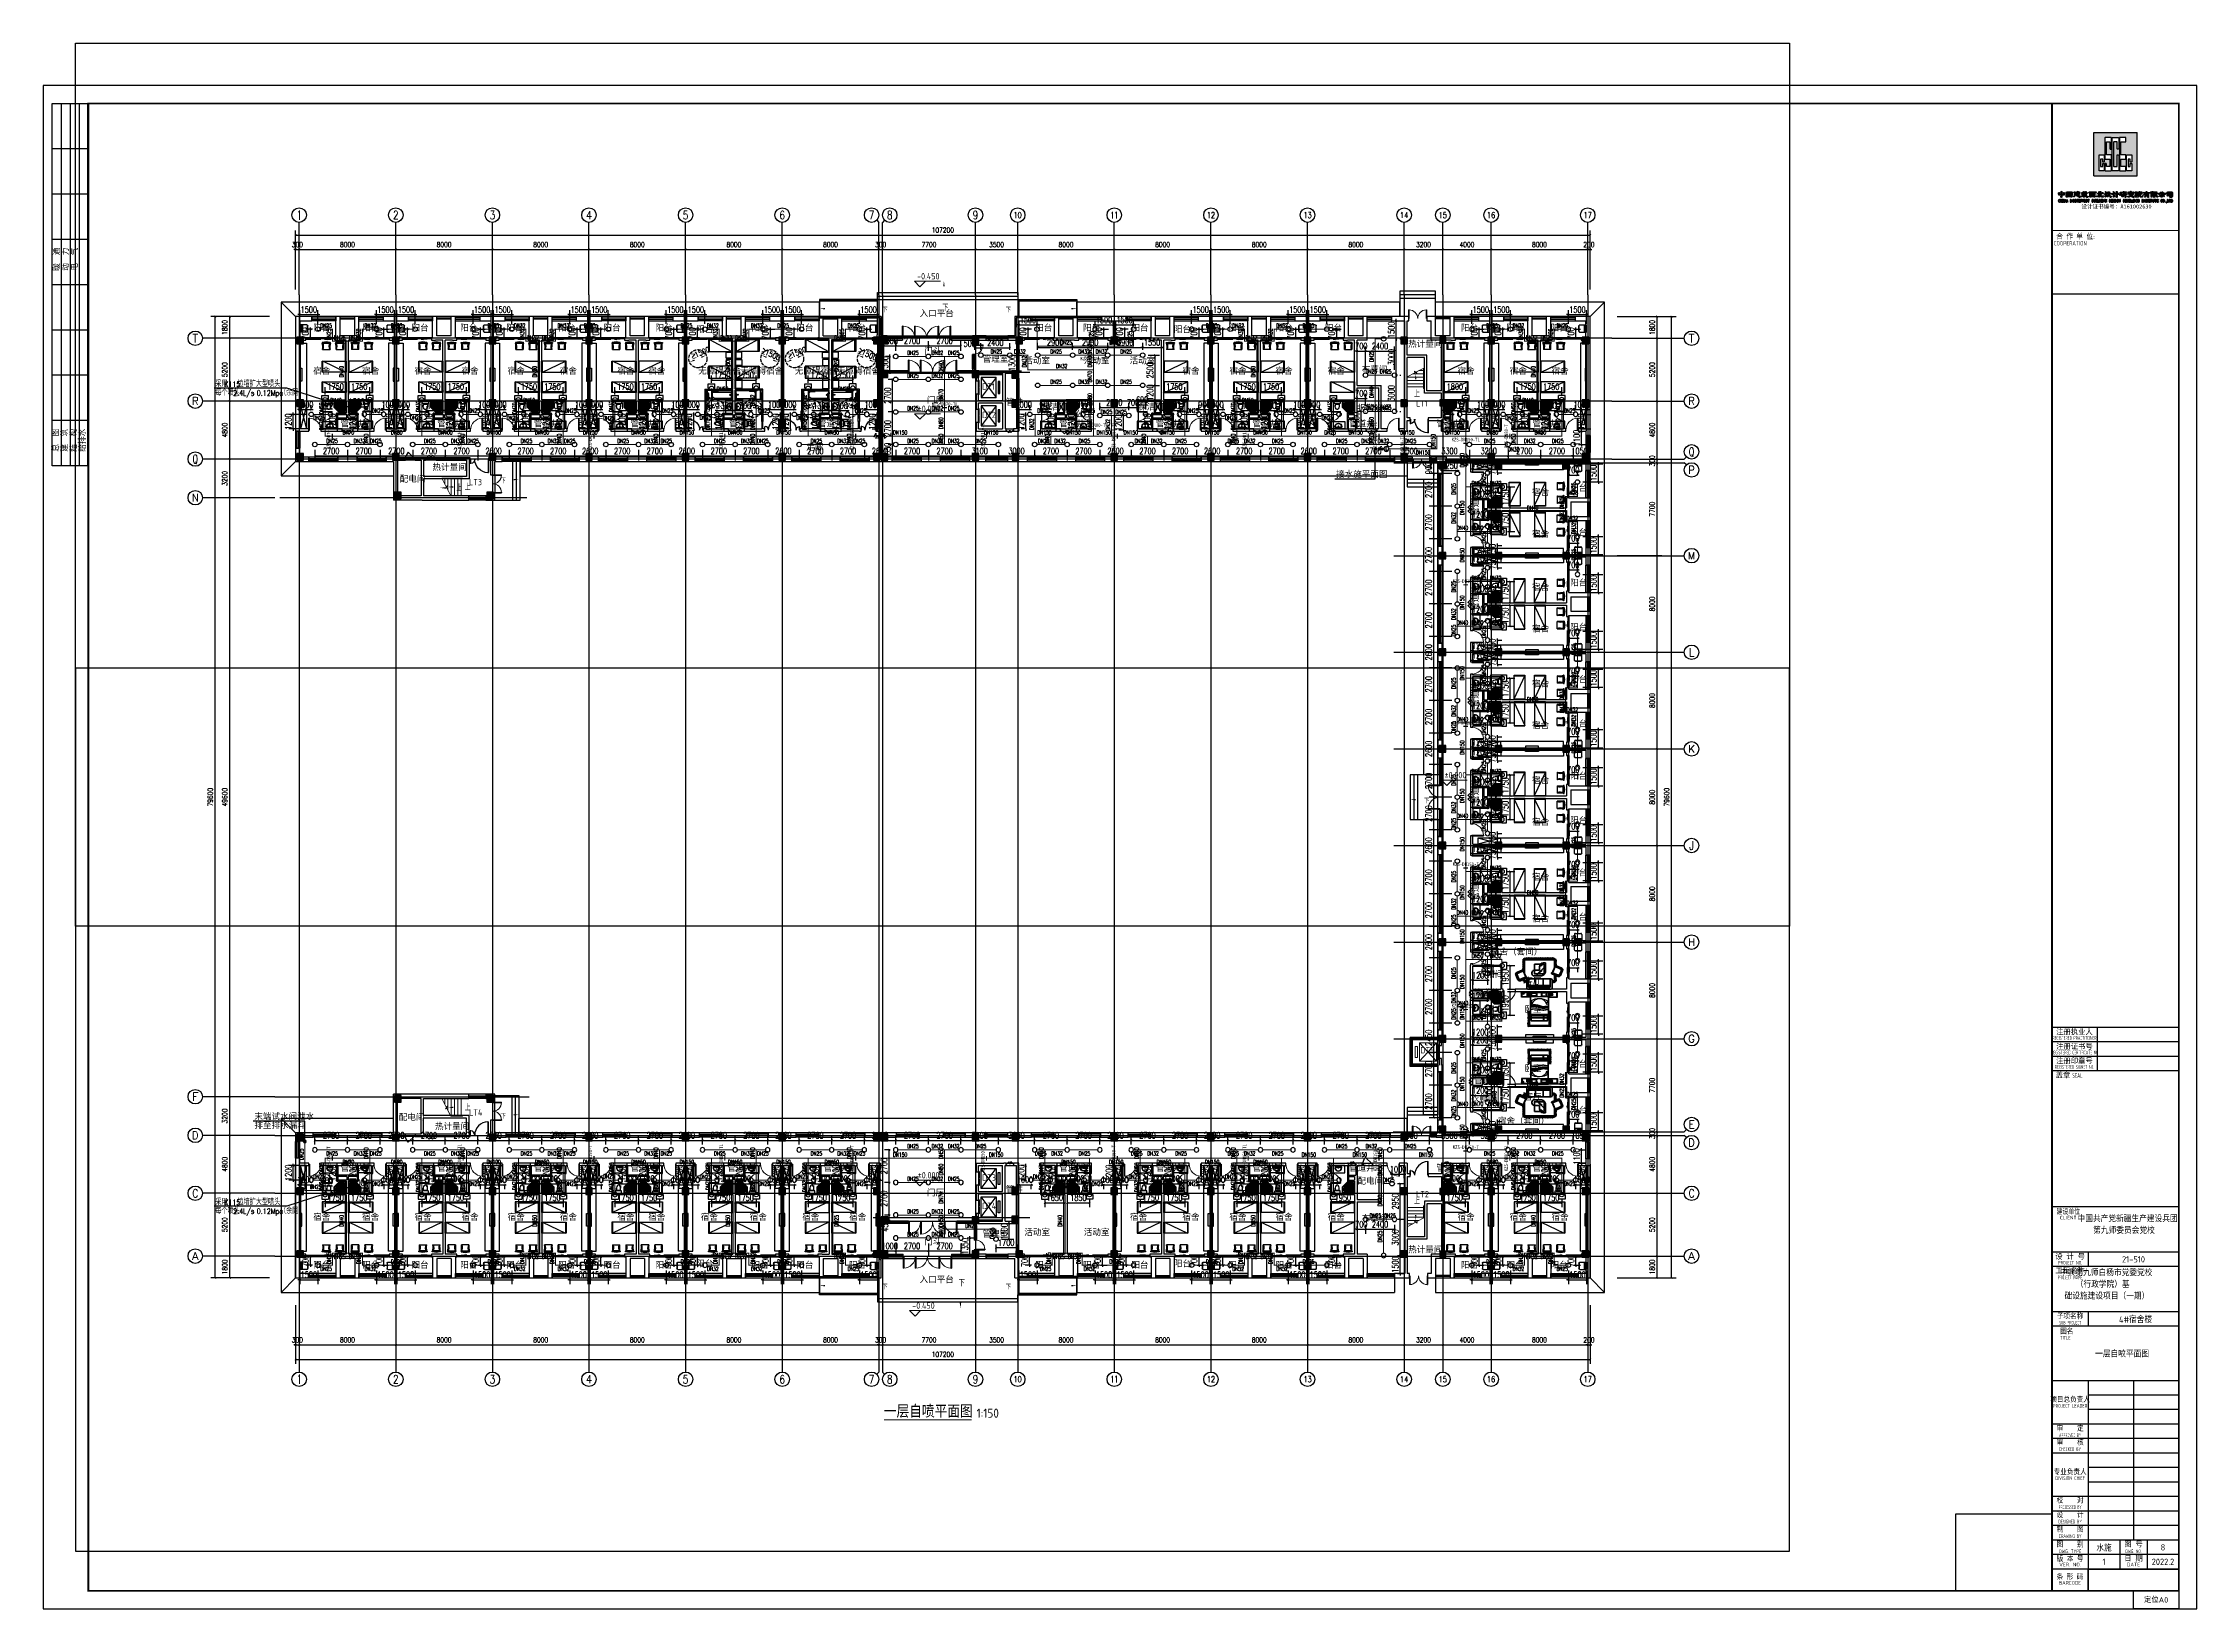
# Model space of a CAD drawing. Extents: x 0 to 2838408, y -923048 to 203859.
# Drawn here: x 2660058 to 2838408, y -296707 to -167047 of the extents above; entities that cross this region are included whole.
import ezdxf
from ezdxf.enums import TextEntityAlignment as Align

# ---------------------------------------------------------------- set-up
doc = ezdxf.new("R2010")
doc.units = 0
doc.header["$LTSCALE"] = 1000
doc.linetypes.add('DASH', pattern=[0.35, 0.25, -0.1])
for name, color, linetype, lineweight in [('33', 7, 'Continuous', 50), ('A-ANNO-IDEN', 3, 'Continuous', 0), ('A-ANNO-IDEN-LEVL', 3, 'Continuous', 0), ('A-FLOR-EVTR', 8, 'Continuous', 0), ('A-FLOR-STRS', 8, 'Continuous', 0)]:
    doc.layers.add(name, color=color, linetype=linetype, lineweight=lineweight)
doc.layers.add('A-ANNO-TXT', color=7, linetype='Continuous', lineweight=0, plot=False)
for name, color, linetype in [('A-Fixt', 81, 'Continuous'), ('AXIS', 3, 'Continuous'), ('AXIS_TEXT', 7, 'Continuous'), ('BTTK', 7, 'Continuous'), ('CLAYER', 7, 'Continuous'), ('COLUMN', 9, 'Continuous'), ('DIM_SYMB', 3, 'Continuous'), ('DIM_喷淋', 3, 'Continuous'), ('DIM_废水', 3, 'Continuous'), ('DOOR_FIRE', 4, 'Continuous'), ('DOTE', 8, 'Continuous'), ('E2-栏杆', 92, 'Continuous'), ('E2-楼梯、坡道', 52, 'Continuous'), ('EQUIP_喷头', 7, 'Continuous'), ('EQUIP_喷淋', 7, 'Continuous'), ('EVALVE_喷淋', 7, 'Continuous'), ('EVTR', 2, 'Continuous'), ('fur', 253, 'Continuous'), ('GROUND', 2, 'Continuous'), ('LAYER2', 7, 'Continuous'), ('Logo', 4, 'Continuous'), ('LVTRY', 6, 'Continuous'), ('PIPE-喷淋', 6, 'Continuous'), ('PIPE-废水', 31, 'Continuous'), ('PUB_HATCH', 8, 'Continuous'), ('PUB_TEXT', 7, 'Continuous'), ('PUB_TITLE', 4, 'Continuous'), ('TEXT_喷淋', 7, 'Continuous'), ('TEXT_废水', 7, 'Continuous'), ('TWT_DIM', 3, 'Continuous'), ('VALVE_喷淋', 7, 'Continuous'), ('VALVE_废水', 7, 'Continuous'), ('WALL', 9, 'Continuous'), ('WINDOW', 4, 'Continuous'), ('XREF', 8, 'Continuous'), ('抗震支吊架', 2, 'Continuous'), ('洁具', 213, 'Continuous'), ('配景', 3, 'Continuous')]:
    doc.layers.add(name, color=color, linetype=linetype)
doc.layers.add('条形码', color=7, linetype='Continuous', plot=False)
doc.layers.add('验收章', color=7, linetype='Continuous', plot=False)
doc.styles.add('-黑体_T3', font='', dxfattribs={"width": 0.8})
doc.styles.add('_TCH_AXIS', font='COMPLEX', dxfattribs={"bigfont": 'GBCBIG'})
doc.styles.add('_TCH_DIM', font='SIMPLEX', dxfattribs={"bigfont": 'GBCBIG'})
doc.styles.add('_TCH_DIM_T3', font='SIMPLEX', dxfattribs={"width": 0.75, "bigfont": 'HZTXT'})
doc.styles.add('_TWT_PIPEDN', font='SIMPLEX', dxfattribs={"width": 0.8, "height": 2.3, "bigfont": 'HZTXT'})
doc.styles.add('A_DIM', font='SIMPLEX', dxfattribs={"width": 0.7, "bigfont": 'HZ'})
doc.styles.add('A_DIM_T3', font='SIMPLEX', dxfattribs={"width": 0.7, "bigfont": 'HZ'})
doc.styles.add('COMPLEX', font='COMPLEX')
doc.styles.add('HT', font='')
doc.styles.add('HZ(TK)', font='geniso.shx', dxfattribs={"width": 0.9, "bigfont": 'hztxt.shx'})
doc.styles.add('kzcad', font='', dxfattribs={"width": 0.8})
doc.styles.get("Standard").update_dxf_attribs({"font": 'geniso.shx', "bigfont": 'hztxt.shx'})
doc.styles.get('-黑体_T3').set_extended_font_data('SimHei')
doc.styles.get('HT').set_extended_font_data('SimHei')
doc.styles.get('kzcad').set_extended_font_data('SimSun')
doc.dimstyles.new('_TCH_ARCH&&150', dxfattribs={"dimtxt": 420, "dimasz": 150, "dimexe": 375, "dimexo": 450, "dimgap": 202.5, "dimtad": 1, "dimdec": 0, "dimzin": 0, "dimdsep": 46, "dimtxsty": 'A_DIM_T3', "dimblk": 'ARCHTICK', "dimcen": 0.09, "dimclrt": 7, "dimazin": 2, "dimtfac": 1, "dimtdec": 0, "dimtix": 1, "dimtmove": 2, "dimatfit": 3, "dimfxl": 150, "dimtolj": 1, "dimtzin": 0, "dimarcsym": 0})
doc.dimstyles.new('_TWT_ARCH&&150', dxfattribs={"dimtxt": 525, "dimasz": 150, "dimexe": 375, "dimexo": 450, "dimgap": 150, "dimtad": 1, "dimdec": 0, "dimzin": 0, "dimdsep": 46, "dimtxsty": '_TCH_DIM_T3', "dimblk": 'ARCHTICK', "dimcen": 0.09, "dimclrt": 7, "dimazin": 2, "dimtfac": 1, "dimtdec": 0, "dimtix": 1, "dimtmove": 2, "dimatfit": 3, "dimfxl": 1, "dimtolj": 1, "dimtzin": 0, "dimarcsym": 0})

msp = doc.modelspace()

# ---------------------------------------------------------------- texts
at = {"layer": 'DIM_喷淋', "color": 7, "linetype": 'ByBlock', "style": '_TCH_DIM'}
for s, height, p in [('采用', 506.38, (2674322.1, -195510.4)), ('每个喷头', 506.38, (2674322.1, -196245.4)), ('边墙扩大型喷头', 506.38, (2676154.3, -195510.4)), ('，', 506.4, (2677386.5, -196245.4)), ('（余同）', 506.38, (2679675.2, -196245.4)), ('采用', 506.38, (2674322.1, -263264)), ('每个喷头', 506.38, (2674322.1, -263999)), ('边墙扩大型喷头', 506.38, (2676154.3, -263264)), ('，', 506.4, (2677386.5, -263999)), ('（余同）', 506.38, (2679675.2, -263999))]:
    msp.add_text(s, height=height, dxfattribs=at).set_placement(p)
at = {"layer": 'DIM_喷淋', "color": 7, "linetype": 'ByBlock', "style": '_TCH_DIM', "width": 0.705882}
for s, p in [('K115', (2675059.3, -195510.4)), ('2.4L/s', (2675796.5, -196245.4)), ('0.12Mpa', (2677755.2, -196245.4)), ('K115', (2675059.3, -263264)), ('2.4L/s', (2675796.5, -263999)), ('0.12Mpa', (2677755.2, -263999))]:
    msp.add_text(s, height=446.25, dxfattribs=at).set_placement(p)
at = {"layer": 'DIM_喷淋', "color": 7}
msp.add_text('接水施平面图', height=525, dxfattribs=at).set_placement((2767130, -203045.6))
at = {"layer": 'DIM_废水', "color": 7, "linetype": 'ByBlock'}
for s, p in [('末端试水阀泄水', (2677554.2, -256225.9)), ('排至排水漏斗', (2677554.2, -256960.9))]:
    msp.add_text(s, height=525, dxfattribs=at).set_placement(p)
at = {"layer": 'PUB_TEXT', "color": 7}
for s, height, p in [('一层自喷平面图', 1050, (2729680.3, -280873.1)), ('1:150', 750, (2737360.2, -280873.1))]:
    msp.add_text(s, height=height, dxfattribs=at).set_placement(p)
at = {"layer": 'TEXT_喷淋', "color": 251, "linetype": 'ByBlock', "style": '_TWT_PIPEDN', "width": 0.64}
for s, p in [('DN25', (2683016.1, -190614.7)), ('DN32', (2686674.4, -190614.7)), ('DN25', (2688857.7, -190614.7)), ('DN25', (2696857.7, -190614.7)), ('DN32', (2699041.1, -190614.7)), ('DN32', (2702674.4, -190614.7)), ('DN25', (2704857.7, -190614.7)), ('DN25', (2712857.7, -190614.7)), ('DN32', (2715041.1, -190614.7)), ('DN32', (2718674.4, -190614.7)), ('DN25', (2720857.7, -190614.7)), ('DN25', (2726674.4, -190614.7)), ('DN25', (2756357.7, -190614.7)), ('DN32', (2758541.1, -190614.7)), ('DN32', (2762174.4, -190614.7)), ('DN25', (2764357.7, -190614.7)), ('DN25', (2779557.7, -190614.7)), ('DN32', (2781741.1, -190614.7)), ('DN25', (2785374.4, -190614.7)), ('DN25', (2684141.1, -191614.7)), ('DN32', (2685374.4, -191614.7)), ('DN32', (2700141.1, -191614.7)), ('DN32', (2701374.4, -191614.7)), ('DN32', (2716141.1, -191614.7)), ('DN32', (2717374.4, -191614.7)), ('DN25', (2725574.4, -191614.7)), ('DN25', (2731607.7, -192864.7)), ('DN32', (2733632.7, -192864.7)), ('DN25', (2734982.7, -192864.7)), ('DN25', (2738507.7, -192764.7)), ('DN32', (2740457, -192764.7)), ('DN25', (2743457.7, -192764.7)), ('DN25', (2744294.8, -192013.9)), ('DN32', (2745769.8, -192764.7)), ('DN32', (2747219.8, -192764.7)), ('DN25', (2748357.7, -192013.9)), ('DN25', (2749257.7, -192764.7)), ('DN32', (2759641.1, -191614.7)), ('DN32', (2760874.4, -191614.7)), ('DN32', (2782841.1, -191614.7)), ('DN25', (2784074.4, -191614.7)), ('DN32', (2743919, -193967.9)), ('DN50', (2715832.7, -195845.4)), ('DN25', (2725882.7, -195845.4)), ('DN25', (2731607.7, -194764.7)), ('DN32', (2733632.7, -194764.7)), ('DN25', (2734982.7, -194764.7)), ('DN25', (2743457.7, -195264.7)), ('DN32', (2745769.8, -195264.7)), ('DN32', (2747219.8, -195264.7)), ('DN25', (2749257.7, -195264.7)), ('DN25', (2682432.7, -198246.1)), ('DN40', (2683832.7, -196804.2)), ('DN25', (2687282.7, -197664.7)), ('DN25', (2690432.7, -198225.1)), ('DN25', (2695282.7, -197664.7)), ('DN25', (2698432.7, -198247.6)), ('DN50', (2699832.7, -196804.2)), ('DN25', (2703282.7, -197664.7)), ('DN25', (2706432.7, -198274.9)), ('DN25', (2711282.7, -197664.7)), ('DN25', (2714432.7, -198230.2)), ('DN25', (2719282.7, -197664.7)), ('DN25', (2722432.7, -198241.3)), ('DN25', (2727282.7, -197664.7)), ('DN25', (2731607.7, -197464.7)), ('DN32', (2733632.7, -197464.7)), ('DN25', (2734982.7, -197464.7)), ('DN25', (2742382.7, -197664.7)), ('DN25', (2746194.8, -197664.7)), ('DN25', (2747640.8, -197764.7)), ('DN25', (2748840.8, -197764.7)), ('DN25', (2754782.7, -197664.7)), ('DN25', (2757932.7, -198241.3)), ('DN50', (2759332.7, -196804.2)), ('DN25', (2762782.7, -197664.7)), ('DN25', (2765932.7, -198241.3)), ('DN25', (2778007.7, -197664.7)), ('DN25', (2781132.7, -198241.3)), ('DN40', (2782532.7, -196804.2)), ('DN25', (2785982.7, -197664.7)), ('DN25', (2766157.7, -199464.7)), ('DN50', (2783557.7, -199464.7)), ('DN25', (2683507.7, -200164.7)), ('DN32', (2685782.7, -200164.7)), ('DN25', (2687132.7, -200164.7)), ('DN25', (2691607.7, -200164.7)), ('DN32', (2693832.7, -200164.7)), ('DN25', (2695182.7, -200164.7)), ('DN25', (2699607.7, -200164.7)), ('DN32', (2701832.7, -200164.7)), ('DN25', (2703182.7, -200164.7)), ('DN25', (2707607.7, -200164.7)), ('DN32', (2709832.7, -200164.7)), ('DN25', (2711182.7, -200164.7)), ('DN25', (2715607.7, -200164.7)), ('DN32', (2717832.7, -200164.7)), ('DN25', (2719182.7, -200164.7)), ('DN25', (2723607.7, -200164.7)), ('DN32', (2725832.7, -200164.7)), ('DN25', (2727182.7, -200164.7)), ('DN25', (2731607.7, -200164.7)), ('DN32', (2733632.7, -200164.7)), ('DN32', (2734982.7, -200164.7)), ('DN25', (2742432.7, -200164.7)), ('DN32', (2743782.7, -200164.7)), ('DN25', (2745807.7, -200164.7)), ('DN25', (2750432.7, -200164.7)), ('DN32', (2751782.7, -200164.7)), ('DN25', (2753807.7, -200164.7)), ('DN25', (2758132.7, -200164.7)), ('DN32', (2759482.7, -200164.7)), ('DN25', (2761807.7, -200164.7)), ('DN25', (2767107.7, -200164.7)), ('DN32', (2769208.9, -200164.7)), ('DN32', (2770558.9, -200164.7)), ('DN25', (2779357.7, -200164.7)), ('DN32', (2781332.7, -200858.4)), ('DN32', (2782682.7, -200164.7)), ('DN25', (2785007.7, -200164.7)), ('DN50', (2778357.7, -203664.7)), ('DN32', (2779857.7, -203664.7)), ('DN25', (2786207.7, -204464.7)), ('DN40', (2782925.6, -205714.7)), ('DN32', (2786207.7, -206564.7)), ('DN50', (2778357.7, -211514.7)), ('DN32', (2779857.7, -211514.7)), ('DN40', (2777107.7, -215214.7)), ('DN32', (2786207.7, -220314.7)), ('DN40', (2777107.7, -223214.7)), ('DN50', (2782925.6, -221564.7)), ('DN32', (2786207.7, -222414.7)), ('DN50', (2778357.7, -227514.7)), ('DN32', (2779857.7, -227514.7)), ('DN40', (2777107.7, -231214.7)), ('DN50', (2778357.7, -235514.7)), ('DN32', (2779857.7, -235514.7)), ('DN32', (2786207.7, -236314.7)), ('DN40', (2777107.7, -239214.7)), ('DN50', (2782925.6, -237564.7)), ('DN32', (2786207.7, -238414.7)), ('DN50', (2778357.7, -242814.7)), ('DN32', (2779857.7, -242814.7)), ('DN40', (2777107.7, -246714.7)), ('DN50', (2778357.7, -247914.7)), ('DN32', (2779857.7, -247914.7)), ('DN50', (2778357.7, -251364.7)), ('DN32', (2779857.7, -251364.7)), ('DN40', (2782925.6, -253414.7)), ('DN32', (2786207.7, -252164.7)), ('DN25', (2786207.7, -254264.7)), ('DN50', (2783557.7, -259864.7)), ('DN25', (2682432.7, -261083.3)), ('DN25', (2687282.7, -261664.7)), ('DN25', (2690432.7, -261104.2)), ('DN25', (2695282.7, -261664.7)), ('DN25', (2698432.7, -261081.8)), ('DN25', (2703282.7, -261664.7)), ('DN25', (2706432.7, -261054.5)), ('DN25', (2711282.7, -261664.7)), ('DN25', (2714432.7, -261099.2)), ('DN25', (2719282.7, -261664.7)), ('DN25', (2722432.7, -261088)), ('DN25', (2727282.7, -261664.7)), ('DN25', (2742032.7, -261088)), ('DN25', (2746882.7, -261664.7)), ('DN25', (2749932.7, -261088)), ('DN25', (2754782.7, -261664.7)), ('DN25', (2757932.7, -261088)), ('DN25', (2762782.7, -261664.7)), ('DN25', (2765932.7, -261088)), ('DN25', (2778007.7, -261664.7)), ('DN25', (2781132.7, -261088)), ('DN25', (2785982.7, -261664.7)), ('DN40', (2683832.7, -262525.2)), ('DN50', (2699832.7, -262525.2)), ('DN50', (2715832.7, -262525.2)), ('DN25', (2725882.7, -262525.2)), ('DN40', (2743382.7, -262525.2)), ('DN50', (2759332.7, -262525.2)), ('DN40', (2782532.7, -262525.2)), ('DN25', (2736432.7, -265146.1)), ('DN25', (2684141.1, -267714.7)), ('DN32', (2685374.4, -267714.7)), ('DN32', (2700141.1, -267714.7)), ('DN32', (2701374.4, -267714.7)), ('DN32', (2716141.1, -267714.7)), ('DN32', (2717374.4, -267714.7)), ('DN25', (2725574.4, -267714.7)), ('DN25', (2743691.1, -267714.7)), ('DN32', (2744924.4, -267714.7)), ('DN32', (2759641.1, -267714.7)), ('DN32', (2760874.4, -267714.7)), ('DN32', (2782841.1, -267714.7)), ('DN25', (2784074.4, -267714.7)), ('DN25', (2683016.1, -268714.7)), ('DN32', (2686674.4, -268714.7)), ('DN25', (2688857.7, -268114.7)), ('DN25', (2696857.7, -268114.7)), ('DN32', (2699041.1, -268714.7)), ('DN32', (2702674.4, -268714.7)), ('DN25', (2704857.7, -268114.7)), ('DN25', (2712857.7, -268114.7)), ('DN32', (2715041.1, -268714.7)), ('DN32', (2718674.4, -268714.7)), ('DN25', (2720857.7, -268114.7)), ('DN25', (2726674.4, -268714.7)), ('DN25', (2742591.1, -268714.7)), ('DN32', (2746224.4, -268714.7)), ('DN25', (2748357.7, -268114.7)), ('DN25', (2756357.7, -268114.7)), ('DN32', (2758541.1, -268714.7)), ('DN32', (2762174.4, -268714.7)), ('DN25', (2764357.7, -268114.7)), ('DN25', (2779557.7, -268114.7)), ('DN32', (2781741.1, -268714.7)), ('DN25', (2785374.4, -268714.7))]:
    msp.add_text(s, height=345, dxfattribs=at).set_placement(p)
for s, rotation, p in [('DN25', 90, (2683901.8, -191647)), ('DN32', 90, (2686368.3, -191647)), ('DN32', 90, (2699901.8, -191647)), ('DN32', 90, (2702368.3, -191647)), ('DN32', 90, (2715901.8, -191647)), ('DN32', 90, (2718368.3, -191647)), ('DN25', 90, (2726368.3, -191647)), ('DN32', 90, (2746909.2, -192921.6)), ('DN25', 90, (2747035, -191846.6)), ('DN25', 90, (2750235, -191846.6)), ('DN32', 90, (2759401.8, -191647)), ('DN32', 90, (2761868.3, -191647)), ('DN32', 90, (2782601.8, -191647)), ('DN25', 90, (2785068.3, -191647)), ('DN40', 90, (2684935, -194741.7)), ('DN50', 90, (2700935, -194741.7)), ('DN50', 90, (2716935, -194262.4)), ('DN25', 90, (2725935, -194262.4)), ('DN40', 90, (2734585, -194347)), ('DN32', 90, (2741483.5, -193898.6)), ('DN50', 90, (2760435, -194741.7)), ('DN25', 0.000005, (2769558.9, -194414.7)), ('DN25', 90, (2770237.4, -193447)), ('DN25', 0.000005, (2770758.9, -194414.7)), ('DN40', 90, (2783635, -194741.7)), ('DN40', 90, (2770237.4, -196447)), ('DN50', 90, (2683285, -197766.7)), ('DN32', 90, (2686985, -197597)), ('DN32', 90, (2691285, -197597)), ('DN32', 90, (2694985, -197597)), ('DN32', 90, (2702985, -197597)), ('DN32', 90, (2707285, -197597)), ('DN32', 90, (2710985, -197597)), ('DN32', 90, (2718985, -197117.6)), ('DN32', 90, (2723285, -197117.6)), ('DN40', 90, (2727585, -197287.4)), ('DN32', 90, (2754485, -197597)), ('DN32', 90, (2762485, -197597)), ('DN32', 90, (2766785, -197597)), ('DN25', 0.000005, (2769558.9, -197414.7)), ('DN25', 0.000005, (2770758.9, -197414.7)), ('DN32', 90, (2777735, -197597)), ('DN50', 90, (2781985, -197766.7)), ('DN32', 90, (2785685, -197597)), ('DN50', 90, (2686985, -199097)), ('DN40', 90, (2686985, -200347)), ('DN50', 90, (2691285, -199097)), ('DN50', 90, (2694985, -199097)), ('DN40', 90, (2694985, -200347)), ('DN50', 90, (2702985, -199097)), ('DN40', 90, (2702985, -200347)), ('DN50', 90, (2707285, -199097)), ('DN50', 90, (2710985, -199097)), ('DN40', 90, (2710985, -200347)), ('DN50', 90, (2718985, -199097)), ('DN40', 90, (2718985, -200347)), ('DN50', 90, (2723285, -199097)), ('DN50', 90, (2726985, -199097)), ('DN40', 90, (2726985, -200347)), ('DN50', 90, (2734585, -200347)), ('DN32', 90, (2742085, -199097)), ('DN40', 90, (2743385, -200347)), ('DN32', 90, (2748401.2, -199147)), ('DN40', 90, (2751385, -200347)), ('DN50', 90, (2754485, -199097)), ('DN40', 90, (2758785, -200347)), ('DN50', 90, (2762485, -199097)), ('DN50', 90, (2766785, -199097)), ('DN50', 90, (2770237.4, -198972)), ('DN50', 90, (2770237.4, -200347)), ('DN50', 90, (2777735, -199097)), ('DN50', 90, (2781985, -200347)), ('DN50', 90, (2785685, -199097)), ('DN25', 359.999983, (2737207.7, -200164.7)), ('DN25', 359.999967, (2772807.7, -200164.7)), ('DN25', 90, (2779535, -203622)), ('DN25', 90, (2777035, -204447)), ('DN25', 90, (2785985, -205622)), ('DN25', 90, (2786985, -204397)), ('DN32', 90, (2777035, -206847)), ('DN40', 90, (2780420.7, -207072)), ('DN32', 90, (2785985, -206672)), ('DN40', 359.999999, (2777107.7, -207364.7)), ('DN25', 90, (2779535, -208472)), ('DN50', 359.999999, (2779700.6, -207364.7)), ('DN32', 90, (2786985, -207697)), ('DN25', 90, (2786985, -209872)), ('DN25', 90, (2777035, -212547)), ('DN25', 90, (2779535, -211472)), ('DN32', 90, (2777035, -214822)), ('DN25', 90, (2777035, -216172)), ('DN50', 359.999999, (2778357.7, -215214.7)), ('DN25', 90, (2779535, -216322)), ('DN32', 359.999999, (2779857.7, -215214.7)), ('DN25', 90, (2786985, -217722)), ('DN25', 90, (2779533.9, -219472)), ('DN32', 90, (2786985, -220072)), ('DN25', 90, (2777035, -220547)), ('DN25', 90, (2779533.9, -220272)), ('DN32', 90, (2785985, -221472)), ('DN32', 90, (2777035, -222822)), ('DN50', 90, (2780420.7, -222922)), ('DN32', 90, (2785985, -222522)), ('DN32', 90, (2786985, -223622)), ('DN25', 90, (2777035, -224172)), ('DN25', 90, (2779535, -224322)), ('DN25', 90, (2786985, -225872)), ('DN25', 90, (2777035, -228547)), ('DN25', 90, (2779535, -227472)), ('DN32', 90, (2777035, -230822)), ('DN25', 90, (2777035, -232172)), ('DN50', 359.999999, (2778357.7, -231214.7)), ('DN25', 90, (2779535, -232322)), ('DN32', 359.999999, (2779857.7, -231214.7)), ('DN25', 90, (2786985, -233722)), ('DN25', 90, (2779535, -235472)), ('DN32', 90, (2786985, -236072)), ('DN25', 90, (2777035, -236547)), ('DN32', 90, (2785985, -237472)), ('DN32', 90, (2777035, -238822)), ('DN50', 90, (2780420.7, -238922)), ('DN32', 90, (2785985, -238522)), ('DN32', 90, (2786985, -239622)), ('DN25', 90, (2777035, -240172)), ('DN25', 90, (2779535, -240322)), ('DN25', 90, (2786985, -241872)), ('DN25', 90, (2777035, -244547)), ('DN25', 90, (2779535, -243922)), ('DN32', 90, (2777035, -246572)), ('DN25', 90, (2777035, -247922)), ('DN25', 90, (2779535, -247872)), ('DN25', 90, (2786985, -249572)), ('DN25', 90, (2779535, -251322)), ('DN32', 90, (2786985, -251922)), ('DN25', 90, (2777035, -252397)), ('DN32', 90, (2785985, -253322)), ('DN32', 90, (2777035, -254672)), ('DN40', 0.000003, (2777107.7, -255064.7)), ('DN50', 0.000003, (2779700.6, -255064.7)), ('DN40', 90, (2780420.7, -254772)), ('DN25', 90, (2785985, -254372)), ('DN25', 90, (2786985, -255397)), ('DN25', 90, (2777035, -256022)), ('DN25', 90, (2779535, -256172)), ('DN25', 359.99999, (2731607.7, -258564.7)), ('DN32', 359.99999, (2733632.7, -258564.7)), ('DN32', 359.99999, (2734982.7, -258564.7)), ('DN25', 0.000017, (2737207.7, -258564.7)), ('DN25', 359.99999, (2767107.7, -258564.7)), ('DN32', 359.99999, (2769557.7, -258564.7)), ('DN25', 0.000025, (2772807.7, -258564.7)), ('DN25', 359.99999, (2683507.7, -259164.7)), ('DN32', 359.99999, (2685782.7, -259164.7)), ('DN40', 90, (2686985, -259447)), ('DN50', 90, (2686985, -260697)), ('DN25', 359.99999, (2687132.7, -259164.7)), ('DN50', 90, (2691285, -260697)), ('DN25', 359.99999, (2691607.7, -259164.7)), ('DN32', 359.99999, (2693832.7, -259164.7)), ('DN40', 90, (2694985, -259447)), ('DN50', 90, (2694985, -260697)), ('DN25', 359.99999, (2695182.7, -259164.7)), ('DN25', 359.99999, (2699607.7, -259164.7)), ('DN32', 359.99999, (2701832.7, -259164.7)), ('DN40', 90, (2702985, -259447)), ('DN50', 90, (2702985, -260697)), ('DN25', 359.99999, (2703182.7, -259164.7)), ('DN50', 90, (2707285, -260697)), ('DN25', 359.99999, (2707607.7, -259164.7)), ('DN32', 359.99999, (2709832.7, -259164.7)), ('DN40', 90, (2710985, -259447)), ('DN50', 90, (2710985, -260697)), ('DN25', 359.99999, (2711182.7, -259164.7)), ('DN25', 359.99999, (2715607.7, -259164.7)), ('DN32', 359.99999, (2717832.7, -259164.7)), ('DN40', 90, (2718985, -259447)), ('DN50', 90, (2718985, -260697)), ('DN25', 359.99999, (2719182.7, -259164.7)), ('DN50', 90, (2723285, -260697)), ('DN25', 359.99999, (2723607.7, -259164.7)), ('DN32', 359.99999, (2725832.7, -259164.7)), ('DN40', 90, (2726985, -259447)), ('DN50', 90, (2726985, -260697)), ('DN25', 359.99999, (2727182.7, -259164.7)), ('DN50', 90, (2734585, -259447)), ('DN25', 359.99999, (2742182.7, -259164.7)), ('DN40', 90, (2742885, -259447)), ('DN32', 359.99999, (2743532.7, -259164.7)), ('DN25', 359.99999, (2745807.7, -259164.7)), ('DN50', 90, (2746585, -260697)), ('DN25', 359.99999, (2750132.7, -259164.7)), ('DN40', 90, (2750785, -259447)), ('DN50', 90, (2750785, -260697)), ('DN32', 359.99999, (2751482.7, -259164.7)), ('DN25', 359.99999, (2753807.7, -259164.7)), ('DN50', 90, (2754485, -260697)), ('DN25', 359.99999, (2758132.7, -259164.7)), ('DN40', 90, (2758785, -259447)), ('DN32', 359.99999, (2759482.7, -259164.7)), ('DN25', 359.99999, (2761807.7, -259164.7)), ('DN50', 90, (2762485, -260697)), ('DN50', 90, (2766785, -260697)), ('DN50', 90, (2770935, -259447)), ('DN50', 90, (2770935, -260847)), ('DN50', 90, (2777735, -260697)), ('DN25', 359.999992, (2779357.7, -259164.7)), ('DN32', 359.99999, (2781332.7, -259164.7)), ('DN50', 90, (2781985, -259447)), ('DN32', 359.99999, (2782682.7, -259164.7)), ('DN25', 359.99999, (2785007.7, -259164.7)), ('DN50', 90, (2785685, -260697)), ('DN50', 90, (2683285, -262027.2)), ('DN32', 90, (2686985, -262197)), ('DN32', 90, (2691285, -262197)), ('DN32', 90, (2694985, -262197)), ('DN32', 90, (2702985, -262197)), ('DN32', 90, (2707285, -262197)), ('DN32', 90, (2710985, -262197)), ('DN32', 90, (2718985, -262197)), ('DN32', 90, (2723285, -262197)), ('DN40', 90, (2726985, -262027.2)), ('DN25', 359.99999, (2731607.7, -261264.7)), ('DN32', 359.99999, (2733632.7, -261264.7)), ('DN25', 359.99999, (2734982.7, -261264.7)), ('DN50', 90, (2742885, -262027.2)), ('DN32', 90, (2746585, -262197)), ('DN32', 90, (2750785, -262197)), ('DN32', 90, (2754485, -262197)), ('DN32', 90, (2762485, -262197)), ('DN32', 90, (2766785, -262197)), ('DN25', 359.99999, (2771007.7, -261364.7)), ('DN32', 90, (2777735, -262197)), ('DN50', 90, (2781985, -262027.2)), ('DN32', 90, (2785685, -262197)), ('DN25', 359.99999, (2731607.7, -263964.7)), ('DN32', 359.99999, (2733632.7, -263964.7)), ('DN25', 359.99999, (2734982.7, -263964.7)), ('DN40', 90, (2770935, -263372)), ('DN40', 90, (2684935, -265052.2)), ('DN50', 90, (2700935, -265052.2)), ('DN50', 90, (2716935, -265052.2)), ('DN25', 90, (2725935, -265052.2)), ('DN25', 359.99999, (2731607.7, -265864.7)), ('DN32', 359.99999, (2733632.7, -265864.7)), ('DN50', 90, (2734585, -265087.7)), ('DN40', 90, (2734585, -266037.7)), ('DN25', 359.99999, (2734982.7, -265864.7)), ('DN25', 90, (2738835, -266087.7)), ('DN40', 90, (2744435, -265052.2)), ('DN50', 90, (2760435, -265052.2)), ('DN25', 359.999995, (2769907.7, -264314.7)), ('DN25', 90, (2770935, -266347)), ('DN25', 359.999995, (2771107.7, -264314.7)), ('DN40', 90, (2783635, -265052.2)), ('DN25', 90, (2683901.8, -268147)), ('DN32', 90, (2686368.3, -268147)), ('DN32', 90, (2699901.8, -268147)), ('DN32', 90, (2702368.3, -268147)), ('DN32', 90, (2715901.8, -268147)), ('DN32', 90, (2719016.5, -268147)), ('DN25', 90, (2726368.3, -268147)), ('DN25', 90, (2743501.8, -268147)), ('DN32', 90, (2745968.3, -268147)), ('DN32', 90, (2759401.8, -268147)), ('DN32', 90, (2761868.3, -268147)), ('DN32', 90, (2782601.8, -268147)), ('DN25', 90, (2785068.3, -268147))]:
    msp.add_text(s, height=345, rotation=rotation, dxfattribs=at).set_placement(p)
at = {"layer": 'TEXT_喷淋', "linetype": 'ByBlock', "style": '_TWT_PIPEDN', "width": 0.64}
for s, rotation, p in [('DN70', 90, (2746909.2, -193898.6)), ('DN70', 90, (2746909.2, -195148.6)), ('DN70', 90, (2734585, -196647)), ('DN70', 90, (2699285, -197766.7)), ('DN70', 90, (2715285, -197287.4)), ('DN80', 90, (2746909.2, -196997)), ('DN70', 90, (2758785, -197766.7)), ('DN70', 90, (2683285, -199097)), ('DN70', 90, (2699285, -199097)), ('DN70', 90, (2715285, -199097)), ('DN80', 90, (2734585, -198997)), ('DN80', 90, (2746909.2, -199097)), ('DN70', 90, (2758785, -199097)), ('DN150', 90, (2775347.5, -200611.8)), ('DN70', 90, (2781985, -199097)), ('DN150', 90, (2777735, -202181.1)), ('DN150', 90, (2777735, -206131.1)), ('DN70', 359.999999, (2778357.7, -207364.7)), ('DN150', 90, (2777735, -210056.1)), ('DN150', 90, (2777735, -213981.1)), ('DN150', 90, (2777735, -219831.1)), ('DN70', 359.999999, (2778357.7, -223214.7)), ('DN70', 359.999999, (2779700.6, -223214.7)), ('DN150', 90, (2777735, -225981.1)), ('DN150', 90, (2777735, -229981.1)), ('DN150', 90, (2777735, -233981.1)), ('DN150', 90, (2777735, -237981.1)), ('DN70', 359.999999, (2778357.7, -239214.7)), ('DN70', 359.999999, (2779700.6, -239214.7)), ('DN150', 90, (2777735, -241631.1)), ('DN150', 90, (2777735, -245381.1)), ('DN150', 90, (2777735, -247931.1)), ('DN150', 90, (2777735, -250256.1)), ('DN150', 90, (2777735, -253831.1)), ('DN70', 0.000003, (2778357.7, -255064.7)), ('DN150', 90, (2777735, -257781.1)), ('DN70', 90, (2683285, -260697)), ('DN70', 90, (2699285, -260697)), ('DN70', 90, (2715285, -260697)), ('DN80', 90, (2734585, -260797)), ('DN70', 90, (2742885, -260697)), ('DN70', 90, (2758785, -260697)), ('DN70', 90, (2781985, -260697)), ('DN70', 90, (2699285, -262027.2)), ('DN70', 90, (2715285, -262027.2)), ('DN70', 90, (2758785, -262027.2)), ('DN70', 90, (2734585, -263147))]:
    msp.add_text(s, height=345, rotation=rotation, dxfattribs=at).set_placement(p)
for s, p in [('DN70', (2684857.7, -199464.7)), ('DN80', (2688857.7, -199464.7)), ('DN100', (2692773.6, -199464.7)), ('DN100', (2696773.6, -199464.7)), ('DN150', (2700773.6, -199464.7)), ('DN150', (2704773.6, -199464.7)), ('DN150', (2708773.6, -199464.7)), ('DN150', (2712773.6, -199464.7)), ('DN150', (2716773.6, -199464.7)), ('DN150', (2720773.6, -199464.7)), ('DN150', (2724773.6, -199464.7)), ('DN150', (2730423.6, -199464.7)), ('DN150', (2737973.6, -199464.7)), ('DN150', (2742373.6, -199464.7)), ('DN150', (2744785.7, -199464.7)), ('DN150', (2747293.8, -199464.7)), ('DN150', (2749531.7, -199464.7)), ('DN150', (2752573.6, -199464.7)), ('DN150', (2756273.6, -199464.7)), ('DN150', (2760273.6, -199464.7)), ('DN150', (2763923.6, -199464.7)), ('DN150', (2768149.8, -199464.7)), ('DN150', (2772431.1, -199464.7)), ('DN150', (2776179.9, -199464.7)), ('DN80', (2779582.7, -199464.7)), ('DN70', (2684857.7, -259864.7)), ('DN80', (2688857.7, -259864.7)), ('DN100', (2692773.6, -259864.7)), ('DN100', (2696773.6, -259864.7)), ('DN150', (2700773.6, -259864.7)), ('DN150', (2704773.6, -259864.7)), ('DN150', (2708773.6, -259864.7)), ('DN150', (2712773.6, -259864.7)), ('DN150', (2716773.6, -259864.7)), ('DN150', (2720773.6, -259864.7)), ('DN150', (2724773.6, -259864.7)), ('DN150', (2730423.6, -259264.7)), ('DN150', (2738373.6, -259264.7)), ('DN150', (2744373.6, -259864.7)), ('DN150', (2748323.6, -259864.7)), ('DN150', (2752273.6, -259864.7)), ('DN150', (2756273.6, -259864.7)), ('DN150', (2760273.6, -259864.7)), ('DN150', (2764273.6, -259264.7)), ('DN150', (2768498.6, -259264.7)), ('DN150', (2773973.6, -259264.7)), ('DN80', (2779582.7, -259864.7))]:
    msp.add_text(s, height=345, dxfattribs=at).set_placement(p)
at = {"layer": 'TEXT_喷淋', "style": '_TWT_PIPEDN', "width": 0.64}
msp.add_text('DN150', height=345, dxfattribs=at).set_placement((2773745.6, -201119))
at = {"layer": 'TEXT_废水', "linetype": 'ByBlock', "style": '_TWT_PIPEDN', "width": 0.64}
msp.add_text('DN25', height=345, rotation=90, dxfattribs=at).set_placement((2681622.6, -259546.1))
msp.add_text('DN25', height=345, dxfattribs=at).set_placement((2682166.7, -261925.2))
at = {"layer": '抗震支吊架', "color": 4, "style": 'kzcad', "width": 0.8}
for s, rotation, p in [('KZS-DN70-TL', 359.885388, (2747036.7, -193332.2)), ('KZS-DN70-TL', 359.885388, (2734712.5, -197082.2)), ('KZS-DN70-TL', 89.885388, (2683852.5, -199592.2)), ('KZS-DN100-T', 89.885388, (2694685.9, -199592.2)), ('KZS-DN150-TL', 89.885388, (2705519.2, -199592.2)), ('KZS-DN150-T', 89.885388, (2716352.5, -199592.2)), ('KZS-DN150-TL', 89.885388, (2727185.9, -199592.2)), ('KZS-DN150-T', 89.885388, (2738019.2, -199592.2)), ('KZS-DN80-T', 359.885388, (2747036.7, -198832.2)), ('KZS-DN150-TL', 89.885388, (2748852.5, -199592.2)), ('KZS-DN150-T', 89.885388, (2759685.9, -199592.2)), ('KZS-DN150-TL', 89.885388, (2770519.2, -199592.2)), ('KZS-DN150-TL', 89.885388, (2772751.1, -200653.7)), ('KZS-DN150-TL', 359.885388, (2777862.5, -200032.2)), ('KZS-DN80-T', 89.885388, (2781352.5, -199592.2)), ('KZS-DN150-T', 359.885388, (2777862.5, -211752.2)), ('KZS-DN150-TL', 359.885388, (2777862.5, -223472.2)), ('KZS-DN150-T', 359.885388, (2777862.5, -235192.2)), ('KZS-DN150-TL', 359.885388, (2777862.5, -246912.2)), ('KZS-DN70-T', 89.885388, (2683852.5, -259392.2)), ('KZS-DN100-TL', 89.885388, (2694685.9, -259392.2)), ('KZS-DN150-T', 89.885388, (2705519.2, -259392.2)), ('KZS-DN150-TL', 89.885388, (2716352.5, -259392.2)), ('KZS-DN150-T', 89.885388, (2727185.9, -259392.2)), ('KZS-DN150-TL', 89.885388, (2738019.2, -259392.2)), ('KZS-DN150-T', 89.885388, (2748852.5, -259392.2)), ('KZS-DN150-TL', 89.885388, (2759685.9, -259392.2)), ('KZS-DN150-T', 89.885388, (2770519.2, -259392.2)), ('KZS-DN150-T', 359.885388, (2777862.5, -258632.2)), ('KZS-DN80-TL', 89.885388, (2781352.5, -259392.2))]:
    msp.add_text(s, height=300, rotation=rotation, dxfattribs=at).set_placement(p, align=Align.CENTER)

# ---------------------------------------------------------------- blocks, each defined once
blk = doc.blocks.new('CSCEC')
at = {"layer": 'Logo'}
h = blk.add_hatch(color=4, dxfattribs=at)
h.paths.add_polyline_path([(0, -24), (24, -24), (24, 0), (0, 0)])
h.paths.add_polyline_path([(6.2, -2.8), (9.8, -2.8), (9.8, -9.2), (9, -9.2), (9, -5.4, 0.414214), (8.8, -5.2), (7.2, -5.2, 0.414214), (7, -5.4), (7, -12.2, 0.414214), (7.2, -12.4), (9.8, -12.4), (9.8, -21.2), (6.2, -21.2), (6.2, -17.2), (7, -17.2), (7, -18.6, 0.414214), (7.2, -18.8), (8.8, -18.8, 0.414214), (9, -18.6), (9, -15, 0.414214), (8.8, -14.8), (6.2, -14.8)], flags=16)
h.paths.add_polyline_path([(10.2, -2.8), (13.8, -2.8), (13.8, -9.2), (13, -9.2), (13, -5.4, 0.414214), (12.8, -5.2), (11.2, -5.2, 0.414214), (11, -5.4), (11, -18.6, 0.414214), (11.2, -18.8), (12.8, -18.8, 0.414214), (13, -18.6), (13, -12.4), (13.8, -12.4), (13.8, -21.2), (10.2, -21.2)], flags=16)
h.paths.add_polyline_path([(5.8, -12.4), (5.8, -16.4), (5, -16.4), (5, -15, 0.414214), (4.8, -14.8), (4, -14.8, 0.414214), (3.8, -15), (3.8, -18.6, 0.414214), (4, -18.8), (4.8, -18.8, 0.414214), (5, -18.6), (5, -17.2), (5.8, -17.2), (5.8, -21.2), (3, -21.2), (3, -12.4)], flags=16)
h.paths.add_polyline_path([(14.2, -2.8), (17.8, -2.8), (17.8, -5.2), (15.2, -5.2, 0.414214), (15, -5.4), (15, -12.2, 0.414214), (15.2, -12.4), (17.8, -12.4), (17.8, -14.8), (15.2, -14.8, 0.414214), (15, -15), (15, -18.6, 0.414214), (15.2, -18.8), (17.8, -18.8), (17.8, -21.2), (14.2, -21.2)], flags=16)
h.paths.add_polyline_path([(21, -12.4), (21, -16.4), (20.2, -16.4), (20.2, -15, 0.414214), (20, -14.8), (19.2, -14.8, 0.414214), (19, -15), (19, -18.6, 0.414214), (19.2, -18.8), (20, -18.8, 0.414214), (20.2, -18.6), (20.2, -17.2), (21, -17.2), (21, -21.2), (18.2, -21.2), (18.2, -12.4)], flags=16)
for p, q in [((0, -24), (0, 0)), ((0, 0), (24, 0)), ((0, 0), (24, 0)), ((24, -24), (24, 0)), ((0, -24), (24, -24))]:
    blk.add_line(p, q, dxfattribs=at)
for points in [[(8.8, -5.2, -0.414214), (9, -5.4), (9, -9, 0.414214), (9.2, -9.2), (9.6, -9.2, 0.414214), (9.8, -9), (9.8, -3, 0.414214), (9.6, -2.8), (6.4, -2.8, 0.414214), (6.2, -3), (6.2, -14.6, 0.414214), (6.4, -14.8), (8.8, -14.8, -0.414214), (9, -15), (9, -18.6, -0.414214), (8.8, -18.8), (7.2, -18.8, -0.414214), (7, -18.6), (7, -17.4, 0.414214), (6.8, -17.2), (6.4, -17.2, 0.414214), (6.2, -17.4), (6.2, -21, 0.414214), (6.4, -21.2), (9.6, -21.2, 0.414214), (9.8, -21), (9.8, -12.6, 0.414214), (9.6, -12.4), (7.2, -12.4, -0.414214), (7, -12.2), (7, -5.4, -0.414214), (7.2, -5.2)], [(12.8, -18.8, 0.414214), (13, -18.6), (13, -12.6, -0.414214), (13.2, -12.4), (13.6, -12.4, -0.414214), (13.8, -12.6), (13.8, -21, -0.414214), (13.6, -21.2), (10.4, -21.2, -0.414214), (10.2, -21), (10.2, -3, -0.414214), (10.4, -2.8), (13.6, -2.8, -0.414214), (13.8, -3), (13.8, -9, -0.414214), (13.6, -9.2), (13.2, -9.2, -0.414214), (13, -9), (13, -5.4, 0.414214), (12.8, -5.2), (11.2, -5.2, 0.414214), (11, -5.4), (11, -18.6, 0.414214), (11.2, -18.8)], [(15.2, -12.4, -0.414214), (15, -12.2), (15, -5.4, -0.414214), (15.2, -5.2), (17.6, -5.2, 0.414214), (17.8, -5), (17.8, -3, 0.414214), (17.6, -2.8), (14.4, -2.8, 0.414214), (14.2, -3), (14.2, -21, 0.414214), (14.4, -21.2), (17.6, -21.2, 0.414214), (17.8, -21), (17.8, -19, 0.414214), (17.6, -18.8), (15.2, -18.8, -0.414214), (15, -18.6), (15, -15, -0.414214), (15.2, -14.8), (17.6, -14.8, 0.414214), (17.8, -14.6), (17.8, -12.6, 0.414214), (17.6, -12.4)], [(4.9, -18.8, 0.414214), (5, -18.7), (5, -17.3, -0.414214), (5.1, -17.2), (5.7, -17.2, -0.414214), (5.8, -17.3), (5.8, -21.1, -0.414214), (5.7, -21.2), (3.1, -21.2, -0.414214), (3, -21.1), (3, -12.5, -0.414214), (3.1, -12.4), (5.7, -12.4, -0.414214), (5.8, -12.5), (5.8, -16.3, -0.414214), (5.7, -16.4), (5.1, -16.4, -0.414214), (5, -16.3), (5, -14.9, 0.414214), (4.9, -14.8), (3.9, -14.8, 0.414214), (3.8, -14.9), (3.8, -18.7, 0.414214), (3.9, -18.8)], [(20.1, -18.8, 0.414214), (20.2, -18.7), (20.2, -17.3, -0.414214), (20.3, -17.2), (20.9, -17.2, -0.414214), (21, -17.3), (21, -21.1, -0.414214), (20.9, -21.2), (18.3, -21.2, -0.414214), (18.2, -21.1), (18.2, -12.5, -0.414214), (18.3, -12.4), (20.9, -12.4, -0.414214), (21, -12.5), (21, -16.3, -0.414214), (20.9, -16.4), (20.3, -16.4, -0.414214), (20.2, -16.3), (20.2, -14.9, 0.414214), (20.1, -14.8), (19.1, -14.8, 0.414214), (19, -14.9), (19, -18.7, 0.414214), (19.1, -18.8)]]:
    blk.add_lwpolyline(points, format="xyb", close=True, dxfattribs=at)
blk = doc.blocks.new('logo-txt')
at = {"layer": 'Logo'}
h = blk.add_hatch(color=4, dxfattribs=at)
h.dxf.hatch_style = 1
h.paths.add_polyline_path([(0.8, 4), (0.5, 4), (0.2, 3.9), (0.1, 3.9), (0.1, 4), (0, 4.7), (0, 5.1), (0, 5.2), (0.1, 5.3), (0.1, 5.4), (0.3, 5.4), (0.7, 5.3), (1, 5.3), (1.4, 5.3), (1.4, 5.9), (1.4, 6), (1.4, 6), (1.6, 6.1), (1.7, 6), (1.8, 5.9), (1.8, 5.6), (1.8, 5.3), (2.1, 5.3), (2.4, 5.3), (2.7, 5.3), (2.9, 5.4), (3, 5.4), (3.1, 5.4), (3.2, 5.3), (3.3, 5.2), (3.3, 5.1), (3.2, 4.6), (3.2, 4.2), (3.2, 4.1), (3.2, 4), (3.1, 3.9), (3, 3.9), (2.8, 3.9), (2.4, 4), (1.8, 4.1), (1.8, 3.4), (1.8, 2.9), (1.7, 2.8), (1.6, 2.7), (1.5, 2.7), (1.4, 2.7), (1.4, 2.8), (1.3, 2.9), (1.4, 4.1)])
h.paths.add_polyline_path([(0.9, 5), (0.5, 4.9), (0.4, 4.9), (0.4, 4.7), (0.4, 4.4), (0.5, 4.4), (0.5, 4.4), (1, 4.3), (1.4, 4.4), (1.4, 5)], flags=16)
h.paths.add_polyline_path([(2.8, 4.4), (2.8, 4.5), (2.9, 4.7), (2.9, 4.8), (2.8, 4.9), (2.7, 4.9), (2.4, 5), (1.8, 5), (1.8, 4.4), (2.3, 4.3), (2.7, 4.4)], flags=16)
h = blk.add_hatch(color=4, dxfattribs=at)
h.dxf.hatch_style = 1
h.paths.add_polyline_path([(0.8, 1.3), (0.6, 1.5), (0.5, 1.6), (0.4, 1.6), (0.3, 1.5), (0.2, 1.3), (0.1, 1), (0.1, 0.6), (0.2, 0.3), (0.3, 0.1), (0.4, 0), (0.5, 0), (0.6, 0.1), (0.8, 0.2), (0.8, 0.4), (0.8, 0.4), (0.8, 0.2), (0.7, 0.1), (0.6, 0), (0.4, 0), (0.2, 0.1), (0.1, 0.2), (0.1, 0.4), (0, 0.6), (0, 1), (0.1, 1.2), (0.1, 1.4), (0.2, 1.5), (0.4, 1.6), (0.6, 1.6), (0.7, 1.5), (0.8, 1.4), (0.8, 1.7), (0.8, 1)])
h.paths.add_polyline_path([(1.7, 0), (1.7, 0), (1.8, 0), (1.9, 0.1), (1.9, 0.2), (1.9, 0.8), (1.4, 0.8), (1.4, 0.2), (1.4, 0.1), (1.5, 0), (1.5, 0), (1.5, 0), (1.1, 0), (1.1, 0), (1.1, 0), (1.2, 0.1), (1.2, 0.2), (1.2, 1.4), (1.2, 1.5), (1.1, 1.6), (1.1, 1.6), (1.1, 1.6), (1.5, 1.6), (1.5, 1.6), (1.5, 1.6), (1.4, 1.5), (1.4, 1.4), (1.4, 0.9), (1.9, 0.9), (1.9, 1.4), (1.9, 1.5), (1.8, 1.6), (1.7, 1.6), (1.7, 1.6), (2.2, 1.6), (2.2, 1.6), (2.1, 1.6), (2, 1.5), (2, 1.4), (2, 0.2), (2, 0.1), (2.1, 0), (2.2, 0), (2.2, 0)])
h.paths.add_polyline_path([(2.4, 0), (2.4, 0), (2.4, 0), (2.5, 0.1), (2.5, 0.2), (2.5, 1.4), (2.5, 1.5), (2.4, 1.6), (2.4, 1.6), (2.4, 1.6), (2.8, 1.6), (2.8, 1.6), (2.8, 1.6), (2.7, 1.5), (2.7, 1.4), (2.7, 0.2), (2.7, 0.1), (2.8, 0), (2.8, 0), (2.8, 0)])
h.paths.add_polyline_path([(4.1, 1.6), (4, 1.5), (4, 0), (3.9, 0), (3.2, 1.5), (3.2, 0.1), (3.3, 0), (3.4, 0), (3.4, 0), (3, 0), (3, 0), (3.1, 0), (3.2, 0.1), (3.2, 1.5), (3.1, 1.6), (3, 1.6), (3, 1.6), (3.3, 1.6), (3.9, 0.3), (3.9, 1.5), (3.8, 1.6), (3.8, 1.6), (3.8, 1.6), (4.1, 1.6), (4.1, 1.6)])
h.paths.add_polyline_path([(4.9, 0), (4.9, 0), (4.9, 0), (5, 0.1), (5, 0.1), (4.9, 0.4), (4.5, 0.4), (4.4, 0.1), (4.5, 0), (4.6, 0), (4.6, 0), (4.3, 0), (4.3, 0), (4.3, 0), (4.4, 0.1), (4.7, 1.6), (4.8, 1.6), (5.1, 0.1), (5.2, 0), (5.2, 0), (5.2, 0)])
h.paths.add_polyline_path([(4.7, 1.3), (4.5, 0.5), (4.9, 0.5)], flags=16)
h = blk.add_hatch(color=4, dxfattribs=at)
h.dxf.hatch_style = 1
h.paths.add_polyline_path([(4.9, 5.1), (5.1, 5.2), (5.8, 5.2), (6.5, 5.2), (6.7, 5.2), (6.8, 5.1), (6.8, 5), (6.8, 5), (6.7, 4.9), (6.1, 4.9), (6.1, 4.6), (6.6, 4.6), (6.7, 4.5), (6.7, 4.4), (6.7, 4.4), (6.6, 4.3), (6.3, 4.3), (6.1, 4.3), (6.1, 3.9), (6.9, 3.9), (6.9, 3.8), (6.9, 3.6), (6.9, 3.6), (6.7, 3.6), (5.7, 3.6), (5.3, 3.6), (4.9, 3.5), (4.9, 3.5), (4.8, 3.5), (4.8, 3.7), (5, 3.9), (5, 3.9), (5.1, 3.9), (5.4, 3.9), (5.7, 3.9), (5.7, 4.3), (5.1, 4.3), (5, 4.3), (5.1, 4.4), (5.2, 4.6), (5.3, 4.6), (5.5, 4.6), (5.7, 4.6), (5.7, 4.9), (5.3, 4.9), (5, 4.9), (4.9, 4.8), (4.9, 4.9)], flags=0)
h.paths.add_polyline_path([(5.7, 5.8), (6.3, 5.8), (6.9, 5.7), (7.1, 5.8), (7.3, 5.8), (7.4, 5.7), (7.5, 5.6), (7.5, 5.5), (7.5, 4.3), (7.4, 3.1), (7.4, 2.9), (7.3, 2.9), (7.2, 2.8), (7, 2.9), (6.7, 3), (6.3, 3), (5.3, 3), (5, 3), (4.8, 2.9), (4.6, 2.9), (4.4, 2.9), (4.3, 3), (4.3, 3.1), (4.3, 3.2), (4.3, 3.4), (4.3, 4.7), (4.3, 5.3), (4.3, 5.5), (4.4, 5.7), (4.5, 5.8), (4.7, 5.8)])
h.paths.add_polyline_path([(6.7, 4.2), (6.8, 4.1), (6.8, 4), (6.7, 4), (6.5, 4), (6.4, 4), (6.6, 4.2)], flags=0)
h.paths.add_polyline_path([(4.6, 4.3), (4.7, 3.4), (4.7, 3.3), (4.8, 3.3), (5.8, 3.3), (6.9, 3.3), (7, 3.3), (7, 3.3), (7.1, 3.4), (7.1, 3.5), (7.1, 5.2), (7.1, 5.4), (6.9, 5.4), (6.5, 5.5), (5.7, 5.5), (4.8, 5.5), (4.8, 5.4), (4.7, 5.4), (4.7, 5.1)], flags=16)
h = blk.add_hatch(color=4, dxfattribs=at)
h.dxf.hatch_style = 1
h.paths.add_polyline_path([(4.9, 5.1), (5.1, 5.2), (5.8, 5.2), (6.5, 5.2), (6.7, 5.2), (6.8, 5.1), (6.8, 5), (6.8, 5), (6.7, 4.9), (6.1, 4.9), (6.1, 4.6), (6.6, 4.6), (6.7, 4.5), (6.7, 4.4), (6.7, 4.4), (6.6, 4.3), (6.3, 4.3), (6.1, 4.3), (6.1, 3.9), (6.9, 3.9), (6.9, 3.8), (6.9, 3.6), (6.9, 3.6), (6.7, 3.6), (5.7, 3.6), (5.3, 3.6), (4.9, 3.5), (4.9, 3.5), (4.8, 3.5), (4.8, 3.7), (5, 3.9), (5, 3.9), (5.1, 3.9), (5.4, 3.9), (5.7, 3.9), (5.7, 4.3), (5.1, 4.3), (5, 4.3), (5.1, 4.4), (5.2, 4.6), (5.3, 4.6), (5.5, 4.6), (5.7, 4.6), (5.7, 4.9), (5.3, 4.9), (5, 4.9), (4.9, 4.8), (4.9, 4.9)])
h = blk.add_hatch(color=4, dxfattribs=at)
h.dxf.hatch_style = 1
h.paths.add_polyline_path([(6.7, 4.2), (6.8, 4.1), (6.8, 4), (6.7, 4), (6.5, 4), (6.4, 4), (6.6, 4.2)])
h = blk.add_hatch(color=4, dxfattribs=at)
h.dxf.hatch_style = 1
h.paths.add_polyline_path([(7.6, 1.6), (7.5, 1.5), (7.5, 0), (7.4, 0), (6.7, 1.5), (6.7, 0.1), (6.8, 0), (6.9, 0), (6.9, 0), (6.5, 0), (6.5, 0), (6.6, 0), (6.7, 0.1), (6.7, 1.5), (6.6, 1.6), (6.5, 1.6), (6.5, 1.6), (6.8, 1.6), (7.4, 0.3), (7.4, 1.5), (7.3, 1.6), (7.3, 1.6), (7.3, 1.6), (7.6, 1.6), (7.6, 1.6)])
h.paths.add_polyline_path([(8.7, 0.4), (8.6, 0.2), (8.5, 0.1), (8.4, 0), (8.3, 0), (8.3, 0), (8.1, 0.1), (8, 0.2), (7.9, 0.4), (7.9, 0.7), (7.9, 0.9), (7.9, 1.2), (8, 1.4), (8.1, 1.5), (8.3, 1.6), (8.4, 1.6), (8.4, 1.6), (8.5, 1.5), (8.6, 1.4), (8.7, 1.2), (8.8, 0.9), (8.8, 0.7)])
h.paths.add_polyline_path([(8.6, 1), (8.6, 1.3), (8.5, 1.5), (8.4, 1.6), (8.3, 1.6), (8.2, 1.5), (8.1, 1.3), (8, 1), (8, 0.6), (8.1, 0.3), (8.2, 0.1), (8.3, 0), (8.4, 0), (8.5, 0.1), (8.6, 0.3), (8.6, 0.6)], flags=16)
h.paths.add_polyline_path([(9.9, 0), (9.8, 0), (9.8, 0.2), (9.7, 0.6), (9.6, 0.7), (9.5, 0.8), (9.3, 0.8), (9.3, 0.2), (9.3, 0.1), (9.4, 0), (9.5, 0), (9.5, 0), (9, 0), (9, 0), (9.1, 0), (9.1, 0.1), (9.2, 0.2), (9.2, 1.4), (9.1, 1.5), (9.1, 1.6), (9, 1.6), (9, 1.6), (9.7, 1.6), (9.8, 1.5), (9.9, 1.4), (9.9, 1.3), (9.9, 1.1), (9.9, 1), (9.8, 0.9), (9.7, 0.8), (9.6, 0.8), (9.6, 0.8), (9.7, 0.7), (9.8, 0.2), (9.9, 0.2), (9.9, 0.2), (10, 0.2), (10, 0.3), (10, 0.3), (10, 0.2)])
h.paths.add_polyline_path([(9.8, 1.4), (9.8, 1.5), (9.7, 1.6), (9.4, 1.6), (9.3, 1.5), (9.3, 1.4), (9.3, 0.9), (9.7, 0.9), (9.8, 0.9), (9.8, 1.1)], flags=16)
h.paths.add_polyline_path([(11.1, 1.1), (11, 1.4), (11, 1.5), (10.9, 1.5), (10.8, 1.6), (10.7, 1.5), (10.7, 1.4), (10.7, 0.2), (10.7, 0.1), (10.8, 0), (10.9, 0), (10.9, 0), (10.4, 0), (10.4, 0), (10.5, 0), (10.5, 0.1), (10.6, 0.2), (10.6, 1.4), (10.5, 1.5), (10.5, 1.6), (10.3, 1.5), (10.3, 1.5), (10.3, 1.4), (10.2, 1.1), (10.2, 1.1), (10.2, 1.6), (11.1, 1.6), (11.1, 1.1)])
h.paths.add_polyline_path([(11.9, 0), (11.9, 0), (12, 0), (12, 0.1), (12.1, 0.2), (12.1, 0.8), (11.6, 0.8), (11.6, 0.2), (11.6, 0.1), (11.7, 0), (11.7, 0), (11.7, 0), (11.3, 0), (11.3, 0), (11.3, 0), (11.4, 0.1), (11.4, 0.2), (11.4, 1.4), (11.4, 1.5), (11.3, 1.6), (11.3, 1.6), (11.3, 1.6), (11.7, 1.6), (11.7, 1.6), (11.7, 1.6), (11.6, 1.5), (11.6, 1.4), (11.6, 0.9), (12.1, 0.9), (12.1, 1.4), (12, 1.5), (12, 1.6), (11.9, 1.6), (11.9, 1.6), (12.4, 1.6), (12.4, 1.6), (12.3, 1.6), (12.2, 1.5), (12.2, 1.4), (12.2, 0.2), (12.2, 0.1), (12.3, 0), (12.4, 0), (12.4, 0)])
h.paths.add_polyline_path([(13.7, 1.6), (13.6, 1.5), (13.3, 0), (13.3, 0), (13.1, 1.5), (12.9, 0), (12.9, 0), (12.7, 1.5), (12.7, 1.5), (12.6, 1.6), (12.5, 1.6), (12.5, 1.6), (13, 1.6), (13, 1.6), (12.9, 1.6), (12.8, 1.5), (12.8, 1.5), (13, 0.5), (13.1, 1.6), (13.2, 1.6), (13.4, 0.5), (13.5, 1.5), (13.4, 1.6), (13.4, 1.6), (13.4, 1.6), (13.7, 1.6), (13.7, 1.6)])
h.paths.add_polyline_path([(13.9, 0), (13.9, 0), (13.9, 0), (14, 0.1), (14, 0.2), (14, 1.4), (14, 1.5), (13.9, 1.6), (13.9, 1.6), (13.9, 1.6), (14.7, 1.6), (14.7, 1.1), (14.7, 1.1), (14.7, 1.4), (14.7, 1.5), (14.6, 1.5), (14.5, 1.6), (14.3, 1.6), (14.2, 1.5), (14.2, 1.4), (14.2, 0.9), (14.2, 0.9), (14.4, 0.9), (14.4, 0.9), (14.5, 1.2), (14.5, 0.4), (14.4, 0.8), (14.4, 0.8), (14.2, 0.8), (14.2, 0.8), (14.2, 0.2), (14.2, 0.1), (14.3, 0), (14.5, 0), (14.6, 0.1), (14.7, 0.1), (14.7, 0.2), (14.7, 0.5), (14.7, 0.5), (14.7, 0)])
h.paths.add_polyline_path([(15.8, 0.2), (15.7, 0.1), (15.5, 0), (15.4, 0), (15.2, 0.1), (15.1, 0.2), (15.1, -0.1), (15.1, 0.6), (15.1, 0.2), (15.2, 0.1), (15.4, 0), (15.5, 0), (15.7, 0.1), (15.7, 0.2), (15.7, 0.5), (15.7, 0.6), (15.6, 0.7), (15.3, 0.8), (15.1, 1), (15.1, 1.1), (15.1, 1.4), (15.2, 1.5), (15.3, 1.6), (15.5, 1.6), (15.7, 1.5), (15.8, 1.4), (15.8, 1.7), (15.8, 1), (15.7, 1.3), (15.6, 1.5), (15.5, 1.6), (15.3, 1.6), (15.2, 1.5), (15.1, 1.4), (15.1, 1.2), (15.2, 1.1), (15.3, 1), (15.6, 0.8), (15.8, 0.7), (15.8, 0.5), (15.8, 0.3)])
h.paths.add_polyline_path([(16.9, 1.1), (16.9, 1.4), (16.9, 1.5), (16.8, 1.5), (16.7, 1.6), (16.6, 1.5), (16.6, 1.4), (16.6, 0.2), (16.6, 0.1), (16.7, 0), (16.7, 0), (16.7, 0), (16.3, 0), (16.3, 0), (16.4, 0), (16.4, 0.1), (16.5, 0.2), (16.5, 1.4), (16.4, 1.5), (16.4, 1.6), (16.2, 1.5), (16.2, 1.5), (16.1, 1.4), (16.1, 1.1), (16.1, 1.1), (16.1, 1.6), (17, 1.6), (17, 1.1)])
h = blk.add_hatch(color=4, dxfattribs=at)
h.dxf.hatch_style = 1
h.paths.add_polyline_path([(10, 5.5), (10, 5.5), (9.9, 5.5), (9.9, 5.6), (9.9, 5.6), (9.9, 5.7), (10, 5.8), (10.5, 5.7), (10.5, 5.9), (10.6, 6.1), (10.7, 6), (10.8, 6), (10.8, 5.9), (10.8, 5.7), (11.2, 5.7), (11.3, 5.8), (11.4, 5.8), (11.5, 5.7), (11.5, 5.6), (11.5, 5.4), (11.7, 5.4), (11.9, 5.3), (11.9, 5.3), (11.9, 5.2), (11.8, 5.2), (11.5, 5.2), (11.5, 4.8), (11.4, 4.7), (11.3, 4.7), (11.3, 4.7), (11.2, 4.8), (10.8, 4.8), (10.8, 4.6), (11.3, 4.6), (11.5, 4.6), (11.5, 4.5), (11.5, 4.5), (11.3, 4.5), (10.8, 4.4), (10.8, 4.2), (11.3, 4.2), (11.5, 4.2), (11.6, 4.1), (11.6, 4), (11.5, 4), (10.9, 4), (10.8, 3.7), (10.8, 3.7), (10.7, 3.6), (11.5, 3.4), (12.3, 3.4), (12, 3), (11.9, 2.8), (11.8, 2.7), (11.7, 2.7), (11.6, 2.7), (11.5, 2.7), (11.3, 2.8), (9.3, 3.9), (9.1, 3.5), (8.9, 3.2), (8.7, 3.1), (8.4, 3), (8.3, 3.1), (8.2, 3.1), (8.3, 3.2), (8.3, 3.2), (8.6, 3.3), (8.8, 3.5), (8.9, 3.7), (9.1, 4), (8.8, 4), (8.7, 4), (8.6, 4), (8.6, 4.1), (8.6, 4.2), (8.8, 4.3), (8.9, 4.3), (9.1, 4.2), (9.2, 4.5), (9.2, 4.6), (9.2, 4.7), (9.1, 4.8), (9, 4.7), (8.9, 4.7), (8.8, 4.8), (8.8, 4.8), (8.9, 4.9), (9.1, 5.1), (9.1, 5.2), (9.2, 5.3), (9.1, 5.3), (9.1, 5.4), (8.9, 5.4), (8.7, 5.3), (8.6, 5.3), (8.5, 5.3), (8.5, 5.4), (8.5, 5.5), (8.7, 5.6), (8.7, 5.7), (8.8, 5.7), (9.1, 5.6), (9.3, 5.6), (9.4, 5.7), (9.5, 5.6), (9.6, 5.6), (9.6, 5.4), (9.3, 5.1), (9.3, 5), (9.3, 4.9), (9.4, 4.9), (9.5, 4.8), (9.5, 4.7), (9.5, 4.5), (9.4, 4.1), (9.7, 4), (10, 3.9), (10.6, 3.6), (10.5, 3.8), (10.5, 4), (9.9, 4), (9.7, 4.1), (9.7, 4.1), (9.7, 4.2), (9.8, 4.2), (10.5, 4.2), (10.5, 4.4), (10.1, 4.4), (9.8, 4.4), (9.8, 4.3), (9.8, 4.4), (9.8, 4.5), (9.9, 4.6), (10.5, 4.6), (10.5, 4.9), (10.1, 4.9), (9.9, 4.8), (9.8, 4.9), (9.9, 5), (10, 5.1), (10.5, 5.1), (10.5, 5.2), (10.2, 5.2), (9.9, 5.2), (9.7, 5.1), (9.6, 5.1), (9.7, 5.3), (9.7, 5.3), (9.8, 5.4), (9.9, 5.4), (10.5, 5.4), (10.5, 5.6)])
h.paths.add_polyline_path([(10.8, 5), (11.2, 5), (11.2, 5.2), (10.8, 5.2)], flags=16)
h.paths.add_polyline_path([(11.2, 5.4), (11.2, 5.6), (10.8, 5.6), (10.8, 5.4)], flags=16)
h = blk.add_hatch(color=4, dxfattribs=at)
h.dxf.hatch_style = 1
h.paths.add_polyline_path([(13.7, 5.8), (13.8, 6), (14, 6), (14.1, 5.9), (14.1, 5.8), (14, 5.7), (14.3, 5.6), (14.5, 5.4), (14.4, 5.3), (14.4, 5.2), (14.3, 5.3), (14.1, 5.4), (13.9, 5.4), (13.9, 5.1), (13.9, 4.9), (13.9, 4.8), (13.8, 4.8), (13.7, 4.8), (13.7, 4.9), (13.7, 5.4), (13.3, 5.1), (13, 4.9), (12.8, 4.9), (12.7, 5), (12.6, 5.1), (12.7, 5.2), (13.1, 5.4), (13.5, 5.6)])
h.paths.add_polyline_path([(14.8, 5.7), (14.9, 5.9), (15, 6), (15.1, 6), (15.2, 5.9), (15.2, 5.9), (15.2, 5.8), (15.2, 5.7), (15.5, 5.6), (15.9, 5.3), (16, 5.2), (16, 5.1), (16, 5), (16, 4.9), (15.8, 5), (15.5, 5.3), (15.1, 5.4), (15.2, 5.1), (15.2, 5), (15.1, 4.9), (15.1, 4.8), (15, 4.9), (14.9, 5.1), (14.9, 5.3), (14.5, 5), (14.4, 5), (14.4, 5.1), (14.4, 5.1), (14.6, 5.4)])
h.paths.add_polyline_path([(14.9, 4.7), (15.1, 4.7), (15.2, 4.7), (15.3, 4.8), (15.4, 4.6), (15.4, 4.5), (15.3, 4.1), (15.3, 3.6), (15.4, 3.5), (15.4, 3.4), (15.6, 3.3), (15.8, 3.2), (16.1, 3.3), (16.3, 3.4), (16.4, 3.4), (16.4, 3.3), (16.3, 3.1), (16.1, 2.8), (16, 2.7), (15.9, 2.7), (15.7, 2.7), (15.4, 2.9), (15.3, 2.9), (15.2, 3.1), (15.1, 3.2), (15.1, 3.4), (15, 3.9), (15.1, 4.4), (15, 4.4), (14.9, 4.4), (14.8, 4.4), (14.7, 4.3), (14.7, 4.1), (14.9, 3.9), (15, 3.9), (15, 3.8), (15, 3.7), (15, 3.6), (14.9, 3.6), (14.8, 3.7), (14.7, 3.8), (14.6, 3.6), (14.6, 3.4), (14.4, 3.2), (14.3, 3), (14.1, 2.9), (14, 2.9), (13.7, 2.9), (13.6, 3), (13.6, 3.1), (13.7, 3.1), (14, 3.2), (14.2, 3.4), (14.3, 3.6), (14.4, 3.7), (14.4, 3.9), (14.4, 4.5), (14.5, 4.7), (14.5, 4.8), (14.6, 4.8), (14.7, 4.7)])
h.paths.add_polyline_path([(13.5, 4), (13.5, 4.3), (13.1, 4.3), (13, 4.3), (12.9, 4.3), (12.9, 4.4), (12.9, 4.5), (13, 4.6), (13.1, 4.7), (13.2, 4.6), (13.6, 4.6), (14.1, 4.6), (14.2, 4.6), (14.2, 4.5), (14.2, 4.4), (14.2, 4.4), (13.9, 4.3), (13.8, 4), (13.9, 3.7), (14.1, 3.7), (14.2, 3.7), (14.3, 3.6), (14.2, 3.6), (14.1, 3.5), (12.7, 3.1), (12.5, 3.1), (12.5, 3.3), (12.5, 3.4), (12.6, 3.5), (13, 3.6), (13.5, 3.7)])
h = blk.add_hatch(color=4, dxfattribs=at)
h.dxf.hatch_style = 1
h.paths.add_polyline_path([(18.7, 5), (18.8, 5), (18.8, 5.4), (18.6, 5.5), (18.5, 5.4), (18.5, 5)], flags=16)
h.paths.add_polyline_path([(17.9, 3.9), (18.1, 4), (18.2, 4.1), (18.2, 4.3), (18.2, 4.6), (17.9, 4.6), (17.7, 4.6), (17.6, 4.2), (17.7, 3.8)], flags=16)
h.paths.add_polyline_path([(19.6, 3.4), (19.7, 3.5), (19.7, 3.8), (19.5, 3.7), (19.2, 3.6), (19, 3.7), (18.8, 3.8), (18.8, 4.4), (18.8, 4.6), (18.6, 4.7), (18.5, 4.6), (18.5, 4.4), (18.5, 4.1), (18.4, 4), (18.3, 3.8), (18.2, 3.7), (18, 3.6), (17.8, 3.6), (17.7, 3.6), (17.7, 3.5), (17.7, 3.4), (17.7, 3.3), (17.8, 3.3), (18.8, 3.3), (19.6, 3.4)], flags=16)
h.paths.add_polyline_path([(19.1, 4.3), (19.1, 4.1), (19.2, 3.9), (19.5, 3.9), (19.7, 4.1), (19.7, 4.4), (19.7, 4.6), (19.6, 4.7), (19.5, 4.7), (19.1, 4.7)], flags=16)
h.paths.add_polyline_path([(17.8, 5.8), (18.6, 5.8), (19.8, 5.8), (20.5, 5.7), (20.8, 5.7), (20.7, 5.4), (20.5, 5.2), (20.4, 5.2), (20.2, 5.2), (19.6, 5.4), (19.1, 5.4), (19.1, 5), (19.8, 5), (20, 5), (20, 4.9), (20.1, 4.8), (20.1, 4.6), (20, 4.1), (20, 3.1), (20, 3), (20, 2.9), (19.9, 2.8), (19.8, 2.8), (19.6, 2.9), (19.4, 3), (18.9, 3), (18.3, 3), (17.8, 2.9), (17.7, 2.9), (17.6, 2.8), (17.5, 2.8), (17.4, 2.8), (17.4, 2.9), (17.3, 3), (17.3, 3.8), (17.3, 4.6), (17.2, 4.8), (17.3, 4.9), (17.3, 5), (17.5, 5), (17.6, 5), (17.8, 5), (18.2, 5), (18.2, 5.4), (17.4, 5.4), (17.2, 5.3), (17, 5.2), (16.9, 5.2), (16.8, 5.2), (16.8, 5.2), (16.8, 5.3), (16.8, 5.5), (16.9, 5.7), (17, 5.8), (17.1, 5.8)])
h = blk.add_hatch(color=4, dxfattribs=at)
h.dxf.hatch_style = 1
h.paths.add_polyline_path([(19.2, 0.2), (19.1, 0.1), (18.9, 0), (18.3, 0), (18.3, 0), (18.4, 0), (18.4, 0.1), (18.5, 0.2), (18.5, 1.4), (18.4, 1.5), (18.4, 1.6), (18.3, 1.6), (18.3, 1.6), (18.9, 1.6), (19.1, 1.5), (19.2, 1.4), (19.2, 1.3), (19.2, 1.1), (19.2, 1), (19.1, 0.9), (19, 0.8), (19.1, 0.8), (19.2, 0.7), (19.2, 0.5), (19.2, 0.3)])
h.paths.add_polyline_path([(19.1, 1.4), (19, 1.5), (18.9, 1.6), (18.7, 1.6), (18.6, 1.5), (18.6, 1.4), (18.6, 0.9), (18.9, 0.9), (19, 0.9), (19.1, 1.1)], flags=16)
h.paths.add_polyline_path([(19.1, 0.6), (19, 0.7), (18.9, 0.8), (18.6, 0.8), (18.6, 0.2), (18.6, 0.1), (18.7, 0), (18.9, 0), (19, 0.1), (19.1, 0.2)], flags=16)
h.paths.add_polyline_path([(20.5, 1.6), (20.4, 1.5), (20.4, 0.5), (20.4, 0.2), (20.2, 0.1), (20.1, 0), (20, 0), (20, 0), (20, 0), (19.8, 0.1), (19.7, 0.2), (19.6, 0.5), (19.6, 1.4), (19.6, 1.5), (19.5, 1.6), (19.5, 1.6), (19.5, 1.6), (19.9, 1.6), (19.9, 1.6), (19.9, 1.6), (19.8, 1.5), (19.8, 1.4), (19.8, 0.4), (19.8, 0.2), (19.9, 0.1), (20, 0), (20.1, 0), (20.2, 0.1), (20.3, 0.2), (20.4, 0.5), (20.4, 1.5), (20.3, 1.6), (20.2, 1.6), (20.2, 1.6), (20.6, 1.6), (20.6, 1.6)])
h.paths.add_polyline_path([(20.8, 0), (20.8, 0), (20.8, 0), (20.9, 0.1), (20.9, 0.2), (20.9, 1.4), (20.9, 1.5), (20.8, 1.6), (20.8, 1.6), (20.8, 1.6), (21.2, 1.6), (21.2, 1.6), (21.2, 1.6), (21.1, 1.5), (21.1, 1.4), (21.1, 0.2), (21.1, 0.1), (21.2, 0), (21.2, 0), (21.2, 0)])
h.paths.add_polyline_path([(21.4, 0), (21.4, 0), (21.5, 0), (21.6, 0.1), (21.6, 0.2), (21.6, 1.4), (21.6, 1.5), (21.5, 1.6), (21.4, 1.6), (21.4, 1.6), (21.9, 1.6), (21.9, 1.6), (21.8, 1.6), (21.7, 1.5), (21.7, 1.4), (21.7, 0.2), (21.7, 0.1), (21.8, 0), (22, 0), (22.1, 0.1), (22.2, 0.1), (22.2, 0.2), (22.2, 0.5), (22.2, 0.5), (22.2, 0)])
h.paths.add_polyline_path([(23.3, 0.4), (23.2, 0.2), (23.1, 0.1), (22.9, 0), (22.4, 0), (22.4, 0), (22.5, 0), (22.5, 0.1), (22.6, 0.2), (22.6, 1.4), (22.5, 1.5), (22.5, 1.6), (22.4, 1.6), (22.4, 1.6), (22.9, 1.6), (23.1, 1.5), (23.2, 1.4), (23.3, 1.2), (23.3, 1), (23.3, 0.6)])
h.paths.add_polyline_path([(23.2, 1), (23.1, 1.3), (23, 1.5), (22.9, 1.6), (22.8, 1.6), (22.7, 1.5), (22.7, 1.4), (22.7, 0.2), (22.7, 0.1), (22.8, 0), (22.9, 0), (23, 0.1), (23.1, 0.3), (23.2, 0.6)], flags=16)
h.paths.add_polyline_path([(23.6, 0), (23.6, 0), (23.6, 0), (23.7, 0.1), (23.7, 0.2), (23.7, 1.4), (23.7, 1.5), (23.6, 1.6), (23.6, 1.6), (23.6, 1.6), (24, 1.6), (24, 1.6), (24, 1.6), (23.9, 1.5), (23.9, 1.4), (23.9, 0.2), (23.9, 0.1), (24, 0), (24, 0), (24, 0)])
h.paths.add_polyline_path([(25.3, 1.6), (25.2, 1.5), (25.2, 0), (25.2, 0), (24.4, 1.5), (24.4, 0.1), (24.5, 0), (24.6, 0), (24.6, 0), (24.2, 0), (24.2, 0), (24.3, 0), (24.4, 0.1), (24.4, 1.5), (24.3, 1.6), (24.2, 1.6), (24.2, 1.6), (24.5, 1.6), (25.1, 0.3), (25.1, 1.5), (25, 1.6), (25, 1.6), (25, 1.6), (25.3, 1.6), (25.3, 1.6)])
h.paths.add_polyline_path([(26.5, 0.6), (26.4, 0.5), (26.4, 0.5), (26.4, 0), (26.3, 0.1), (26.2, 0.1), (26.1, 0), (26, 0), (25.8, 0.1), (25.7, 0.2), (25.6, 0.4), (25.6, 0.6), (25.6, 1), (25.6, 1.2), (25.7, 1.4), (25.8, 1.5), (26, 1.6), (26.1, 1.6), (26.2, 1.5), (26.3, 1.4), (26.4, 1.7), (26.4, 1), (26.3, 1.3), (26.2, 1.5), (26.1, 1.6), (26, 1.6), (25.9, 1.5), (25.8, 1.3), (25.7, 1), (25.7, 0.6), (25.8, 0.3), (25.9, 0.1), (26, 0), (26.1, 0), (26.2, 0.1), (26.3, 0.2), (26.3, 0.5), (26.2, 0.5), (26.2, 0.6), (26.1, 0.6), (26.1, 0.6), (26.6, 0.6), (26.6, 0.6)])
h = blk.add_hatch(color=4, dxfattribs=at)
h.dxf.hatch_style = 1
h.paths.add_polyline_path([(21.8, 4.6), (21.4, 4.5), (21.3, 4.5), (21.2, 4.6), (21.2, 4.6), (21.2, 4.7), (21.4, 4.9), (21.5, 5), (21.8, 4.9), (22.2, 4.9), (22.2, 4.9), (22.2, 5), (22.2, 5.4), (22.2, 5.6), (22.3, 5.8), (22.4, 5.9), (22.5, 5.9), (22.6, 5.9), (22.6, 5.8), (22.7, 5.6), (22.7, 5.4), (22.6, 4.3), (22.7, 3.2), (22.6, 3.1), (22.6, 3), (22.5, 2.9), (22.5, 2.9), (22.3, 2.9), (22.2, 3), (22.2, 3.4), (21.8, 3.2), (21.3, 3.1), (21.2, 3), (21.1, 3), (21, 3.1), (21, 3.2), (21, 3.4), (21.1, 3.5), (21.2, 3.6), (21.3, 3.6), (22, 3.7), (22.2, 3.8), (22.2, 3.9), (22.2, 4.2), (22.2, 4.6)])
h.paths.add_polyline_path([(23, 5.7), (23.1, 5.9), (23.1, 5.9), (23.1, 6), (23.3, 6), (23.4, 5.9), (23.4, 5.8), (23.4, 5.6), (23.4, 5.3), (23.4, 4.6), (23.9, 5), (24.3, 5.4), (24.4, 5.4), (24.5, 5.4), (24.5, 5.3), (24.6, 5.2), (24.6, 5.1), (24.5, 4.9), (24.1, 4.7), (23.4, 4.4), (23.4, 4), (23.4, 3.8), (23.5, 3.7), (23.5, 3.7), (23.6, 3.6), (23.8, 3.6), (24.1, 3.5), (24.9, 3.6), (25, 3.6), (25, 3.4), (24.9, 3.1), (24.7, 2.9), (24.5, 2.8), (24.2, 2.8), (23.9, 2.9), (23.4, 3.1), (23.2, 3.2), (23.1, 3.4), (23.1, 3.6), (23, 3.8), (23, 4.5), (23, 5.3)])
h = blk.add_hatch(color=4, dxfattribs=at)
h.dxf.hatch_style = 1
h.paths.add_polyline_path([(28.2, 4), (28.1, 3.8), (28.3, 3.6), (28.6, 3.5), (28.9, 3.4), (29.2, 3.4), (29.2, 3.3), (29.2, 3.2), (29, 2.8), (28.9, 2.7), (28.8, 2.7), (28.7, 2.7), (28.5, 2.8), (28.2, 3.2), (27.9, 3.5), (27.6, 3.3), (27.3, 3.1), (27, 3.1), (26.8, 3.1), (26.8, 3.3), (27, 3.3), (27.2, 3.4), (27.5, 3.5), (27.7, 3.7), (27.4, 3.9), (27.2, 4), (27.1, 4.1), (27.1, 4.2), (27.2, 4.3), (27.3, 4.3), (27.8, 3.9), (27.9, 4), (27.9, 4.2), (27.9, 4.3), (27.8, 4.4), (27.8, 4.4), (27.6, 4.4), (27.3, 4.4), (27.1, 4.3), (27.1, 4.3), (27, 4.4), (27.1, 4.5), (27.3, 4.6), (27.6, 4.6), (28, 4.6), (28.1, 4.6), (28.2, 4.6), (28.3, 4.5), (28.3, 4.3)])
h.paths.add_polyline_path([(26.7, 5.4), (26.7, 5.3), (26.6, 5.3), (26.2, 5.3), (26, 5.4), (25.9, 5.6), (25.9, 5.7), (26, 5.8), (26, 5.9), (26.1, 5.9), (26.2, 5.8)])
h.paths.add_polyline_path([(26.3, 4), (26.3, 3.7), (26.3, 3.5), (26.4, 3.5), (26.4, 3.6), (26.6, 3.7), (26.8, 3.9), (26.8, 3.9), (26.8, 3.8), (26.8, 3.6), (26.5, 3.3), (26.2, 3), (26, 2.9), (25.9, 2.9), (25.8, 3), (25.8, 3.1), (25.9, 3.3), (26, 3.8), (26, 4.2), (26, 4.4), (25.9, 4.5), (25.9, 4.5), (25.7, 4.5), (25.5, 4.5), (25.3, 4.4), (25.3, 4.4), (25.2, 4.5), (25.3, 4.8), (25.4, 4.9), (25.6, 4.9), (25.9, 4.8), (26.1, 4.9), (26.3, 4.9), (26.3, 4.8), (26.4, 4.6), (26.3, 4.4)])
h.paths.add_polyline_path([(28.7, 5), (29, 5.1), (29.1, 5), (29.1, 5), (29.1, 4.9), (29, 4.7), (28.9, 4.6), (28.7, 4.6), (28.6, 4.6), (28.4, 4.6), (28.2, 4.6), (28.1, 4.7), (28, 4.8), (28, 5.4), (27.9, 5.5), (27.9, 5.5), (27.8, 5.5), (27.6, 5.5), (27.6, 5.5), (27.5, 5.4), (27.5, 5.2), (27.4, 5), (27.3, 4.8), (27.2, 4.7), (27, 4.6), (26.8, 4.6), (26.8, 4.6), (26.7, 4.6), (26.7, 4.7), (26.7, 4.8), (26.9, 4.8), (27, 4.9), (27.1, 5.1), (27.2, 5.2), (27.2, 5.5), (27.2, 5.7), (27.2, 5.8), (27.3, 5.8), (27.5, 5.8), (27.7, 5.7), (27.9, 5.8), (28.1, 5.8), (28.2, 5.8), (28.2, 5.6), (28.2, 5.4), (28.2, 5.2), (28.3, 5.1), (28.3, 5), (28.4, 5)])
h = blk.add_hatch(color=4, dxfattribs=at)
h.dxf.hatch_style = 1
h.paths.add_polyline_path([(28.8, 0.4), (28.7, 0.2), (28.6, 0.1), (28.5, 0), (27.9, 0), (27.9, 0), (28, 0), (28, 0.1), (28.1, 0.2), (28.1, 1.4), (28, 1.5), (28, 1.6), (27.9, 1.6), (27.9, 1.6), (28.5, 1.6), (28.6, 1.5), (28.7, 1.4), (28.8, 1.2), (28.8, 1), (28.8, 0.6)])
h.paths.add_polyline_path([(28.7, 1), (28.7, 1.3), (28.5, 1.5), (28.4, 1.6), (28.3, 1.6), (28.2, 1.5), (28.2, 1.4), (28.2, 0.2), (28.2, 0.1), (28.3, 0), (28.4, 0), (28.5, 0.1), (28.7, 0.3), (28.7, 0.6)], flags=16)
h.paths.add_polyline_path([(29.1, 0), (29.1, 0), (29.2, 0), (29.2, 0.1), (29.2, 0.2), (29.2, 1.4), (29.2, 1.5), (29.2, 1.6), (29.1, 1.6), (29.1, 1.6), (30, 1.6), (30, 1.1), (29.9, 1.1), (29.9, 1.4), (29.9, 1.5), (29.8, 1.5), (29.7, 1.6), (29.5, 1.6), (29.4, 1.5), (29.4, 1.4), (29.4, 0.9), (29.5, 0.9), (29.6, 0.9), (29.6, 0.9), (29.7, 1.2), (29.7, 0.4), (29.6, 0.8), (29.6, 0.8), (29.5, 0.8), (29.4, 0.8), (29.4, 0.2), (29.4, 0.1), (29.5, 0), (29.7, 0), (29.8, 0.1), (29.9, 0.1), (29.9, 0.2), (29.9, 0.5), (30, 0.5), (30, 0)])
h.paths.add_polyline_path([(31, 0.2), (30.9, 0.1), (30.8, 0), (30.6, 0), (30.4, 0.1), (30.3, 0.2), (30.3, -0.1), (30.3, 0.6), (30.4, 0.2), (30.5, 0.1), (30.6, 0), (30.8, 0), (30.9, 0.1), (31, 0.2), (31, 0.5), (30.9, 0.6), (30.8, 0.7), (30.5, 0.8), (30.3, 1), (30.3, 1.1), (30.3, 1.4), (30.4, 1.5), (30.6, 1.6), (30.7, 1.6), (30.9, 1.5), (31, 1.4), (31, 1.7), (31, 1), (31, 1.3), (30.9, 1.5), (30.7, 1.6), (30.6, 1.6), (30.4, 1.5), (30.4, 1.4), (30.4, 1.2), (30.4, 1.1), (30.5, 1), (30.8, 0.8), (31, 0.7), (31, 0.5), (31, 0.3)])
h.paths.add_polyline_path([(31.3, 0), (31.3, 0), (31.4, 0), (31.4, 0.1), (31.5, 0.2), (31.5, 1.4), (31.4, 1.5), (31.4, 1.6), (31.3, 1.6), (31.3, 1.6), (31.7, 1.6), (31.7, 1.6), (31.7, 1.6), (31.6, 1.5), (31.6, 1.4), (31.6, 0.2), (31.6, 0.1), (31.7, 0), (31.7, 0), (31.7, 0)])
h.paths.add_polyline_path([(32.9, 0.6), (32.9, 0.5), (32.8, 0.5), (32.8, 0), (32.8, 0.1), (32.7, 0.1), (32.6, 0), (32.4, 0), (32.2, 0.1), (32.1, 0.2), (32.1, 0.4), (32, 0.6), (32, 1), (32.1, 1.2), (32.1, 1.4), (32.2, 1.5), (32.4, 1.6), (32.6, 1.6), (32.7, 1.5), (32.8, 1.4), (32.8, 1.7), (32.8, 1), (32.8, 1.3), (32.7, 1.5), (32.6, 1.6), (32.4, 1.6), (32.3, 1.5), (32.2, 1.3), (32.1, 1), (32.1, 0.6), (32.2, 0.3), (32.3, 0.1), (32.4, 0), (32.6, 0), (32.7, 0.1), (32.7, 0.2), (32.7, 0.5), (32.7, 0.5), (32.6, 0.6), (32.6, 0.6), (32.6, 0.6), (33, 0.6), (33, 0.6)])
h.paths.add_polyline_path([(34.2, 1.6), (34.1, 1.5), (34.1, 0), (34.1, 0), (33.4, 1.5), (33.4, 0.1), (33.5, 0), (33.5, 0), (33.5, 0), (33.2, 0), (33.2, 0), (33.3, 0), (33.4, 0.1), (33.4, 1.5), (33.3, 1.6), (33.2, 1.6), (33.2, 1.6), (33.5, 1.6), (34.1, 0.3), (34.1, 1.5), (34, 1.6), (34, 1.6), (34, 1.6), (34.3, 1.6), (34.3, 1.6)])
h = blk.add_hatch(color=4, dxfattribs=at)
h.dxf.hatch_style = 1
h.paths.add_polyline_path([(31.5, 5), (32, 5), (32, 5.4), (31.9, 5.8), (32, 5.9), (32, 6), (32.2, 6), (32.3, 6), (32.3, 5.9), (32.4, 5.7), (32.4, 5.6), (32.4, 5), (33.3, 5), (33.5, 4.9), (33.6, 4.9), (33.5, 4.6), (33.4, 4.4), (33.3, 4.4), (33.2, 4.4), (33.1, 4.4), (33, 4.4), (32.7, 4.6), (32.4, 4.6), (32.4, 2.9), (32.3, 2.8), (32.2, 2.7), (32.1, 2.7), (32, 2.7), (32, 2.8), (31.9, 2.9), (32, 4.6), (31.5, 4.6), (31.3, 4.5), (31.1, 4.4), (31, 4.4), (31, 4.5), (31, 4.7), (31.1, 4.9), (31.2, 5), (31.3, 5)])
h.paths.add_polyline_path([(30.2, 5.6), (30.2, 5.7), (30.2, 5.8), (30.3, 5.9), (30.4, 5.9), (30.5, 5.8), (31, 5.3), (31, 5.2), (30.9, 5.2), (30.6, 5.2), (30.3, 5.4)])
h.paths.add_polyline_path([(30, 4.8), (30.2, 4.8), (30.5, 4.9), (30.6, 4.9), (30.7, 4.8), (30.7, 4.7), (30.7, 4.6), (30.6, 4.1), (30.6, 3.6), (30.6, 3.5), (30.7, 3.5), (30.9, 3.6), (31.2, 3.8), (31.3, 3.8), (31.3, 3.8), (31.1, 3.4), (30.8, 3), (30.5, 2.8), (30.4, 2.8), (30.3, 2.9), (30.2, 3), (30.2, 3.1), (30.3, 3.4), (30.3, 3.9), (30.3, 4.4), (30.3, 4.5), (30.2, 4.5), (29.9, 4.5), (29.7, 4.4), (29.6, 4.4), (29.5, 4.4), (29.5, 4.4), (29.5, 4.5), (29.5, 4.7), (29.6, 4.8), (29.7, 4.8), (29.8, 4.9)])
h = blk.add_hatch(color=4, dxfattribs=at)
h.dxf.hatch_style = 1
h.paths.add_polyline_path([(36, 5.1), (36, 5.5), (35.7, 5.4), (35.6, 5.4), (35.6, 5.4), (35.6, 5.5), (35.6, 5.6), (35.6, 5.8), (35.7, 5.8), (35.8, 5.9), (36, 5.9), (36.4, 5.8), (37.3, 5.8), (37.5, 5.7), (37.5, 5.7), (37.5, 5.6), (37.5, 5.5), (37.4, 5.5), (37.1, 5.5), (37.1, 4.8), (37.9, 4.7), (37.8, 4.5), (37.6, 4.3), (37.5, 4.2), (37.4, 4.3), (37.1, 4.4), (37.1, 3.1), (37.1, 2.9), (37.1, 2.8), (37, 2.7), (36.9, 2.7), (36.8, 2.7), (36.8, 2.8), (36.7, 3), (36.7, 4.4), (36.4, 4.4), (36.3, 3.7), (36.1, 3.4), (35.9, 3.2), (35.7, 3.1), (35.4, 3), (35.2, 3), (35, 3.2), (35, 3.3), (35, 3.3), (35.1, 3.4), (35.2, 3.4), (35.3, 3.4), (35.5, 3.4), (35.7, 3.5), (35.8, 3.7), (36, 4), (36, 4.4), (35.8, 4.4), (35.7, 4.4), (35.6, 4.3), (35.5, 4.4), (35.5, 4.4), (35.5, 4.5), (35.6, 4.8), (35.7, 4.8), (35.8, 4.8), (35.9, 4.8), (36, 4.8)])
h.paths.add_polyline_path([(34.6, 5.6), (34.8, 5.6), (35.3, 5.6), (35.4, 5.5), (35.4, 5.5), (35.4, 5.4), (35.4, 5.4), (35.3, 5.3), (34.7, 5.3), (34.7, 5), (34.6, 4.7), (34.7, 4.7), (34.8, 4.7), (34.9, 4.7), (35.1, 4.7), (35.2, 4.7), (35.3, 4.7), (35.4, 4.6), (35.4, 4.4), (35.4, 4.2), (35.4, 4), (35.4, 3.8), (35.3, 3.7), (35.2, 3.7), (35.1, 3.7), (34.9, 3.8), (34.8, 3.7), (34.6, 3.7), (34.6, 3.7), (34.5, 3.8), (34.5, 3.9), (34.5, 4.1), (34.5, 4.3), (34.3, 4), (34.2, 3.8), (34, 3.7), (33.9, 3.8), (33.7, 3.9), (33.7, 4), (33.8, 4.1), (34.1, 4.3), (34.2, 4.5), (34.3, 4.7), (34.4, 5), (34.4, 5.3), (34.1, 5.2), (34, 5.3), (34, 5.4), (34.1, 5.5), (34.2, 5.6), (34.3, 5.6), (34.4, 5.6)])
h.paths.add_polyline_path([(36.7, 4.8), (36.7, 5.1), (36.7, 5.4), (36.5, 5.5), (36.4, 5.4), (36.4, 5.1), (36.4, 4.8)], flags=16)
h.paths.add_polyline_path([(34.8, 4.1), (34.8, 4), (35, 4), (35.1, 4.1), (35.1, 4.2), (35.1, 4.4), (34.9, 4.4), (34.8, 4.4)], flags=16)
h = blk.add_hatch(color=4, dxfattribs=at)
h.dxf.hatch_style = 1
h.paths.add_polyline_path([(36.5, 0), (36.4, 0), (36.4, 0.2), (36.3, 0.6), (36.2, 0.7), (36.1, 0.8), (35.9, 0.8), (35.9, 0.2), (35.9, 0.1), (36, 0), (36.1, 0), (36.1, 0), (35.6, 0), (35.6, 0), (35.7, 0), (35.7, 0.1), (35.8, 0.2), (35.8, 1.4), (35.7, 1.5), (35.7, 1.6), (35.6, 1.6), (35.6, 1.6), (36.3, 1.6), (36.4, 1.5), (36.5, 1.4), (36.6, 1.3), (36.6, 1.1), (36.5, 1), (36.4, 0.9), (36.3, 0.8), (36.2, 0.8), (36.2, 0.8), (36.3, 0.7), (36.4, 0.2), (36.5, 0.2), (36.5, 0.2), (36.6, 0.2), (36.6, 0.3), (36.6, 0.3), (36.6, 0.2)])
h.paths.add_polyline_path([(36.4, 1.4), (36.4, 1.5), (36.3, 1.6), (36, 1.6), (35.9, 1.5), (35.9, 1.4), (35.9, 0.9), (36.3, 0.9), (36.4, 0.9), (36.4, 1.1)], flags=16)
h.paths.add_polyline_path([(36.8, 0), (36.8, 0), (36.9, 0), (36.9, 0.1), (37, 0.2), (37, 1.4), (36.9, 1.5), (36.9, 1.6), (36.8, 1.6), (36.8, 1.6), (37.7, 1.6), (37.7, 1.1), (37.7, 1.1), (37.6, 1.4), (37.6, 1.5), (37.6, 1.5), (37.4, 1.6), (37.2, 1.6), (37.1, 1.5), (37.1, 1.4), (37.1, 0.9), (37.2, 0.9), (37.3, 0.9), (37.3, 0.9), (37.4, 1.2), (37.4, 0.4), (37.3, 0.8), (37.3, 0.8), (37.2, 0.8), (37.1, 0.8), (37.1, 0.2), (37.1, 0.1), (37.2, 0), (37.4, 0), (37.6, 0.1), (37.6, 0.1), (37.6, 0.2), (37.7, 0.5), (37.7, 0.5), (37.7, 0)])
h.paths.add_polyline_path([(38.7, 0.2), (38.7, 0.1), (38.5, 0), (38.3, 0), (38.2, 0.1), (38.1, 0.2), (38, -0.1), (38, 0.6), (38.1, 0.2), (38.2, 0.1), (38.3, 0), (38.5, 0), (38.6, 0.1), (38.7, 0.2), (38.7, 0.5), (38.6, 0.6), (38.5, 0.7), (38.2, 0.8), (38, 1), (38, 1.1), (38, 1.4), (38.1, 1.5), (38.3, 1.6), (38.4, 1.6), (38.6, 1.5), (38.7, 1.4), (38.8, 1.7), (38.8, 1), (38.7, 1.3), (38.6, 1.5), (38.4, 1.6), (38.3, 1.6), (38.1, 1.5), (38.1, 1.4), (38.1, 1.2), (38.1, 1.1), (38.2, 1), (38.5, 0.8), (38.7, 0.7), (38.8, 0.5), (38.8, 0.3)])
h.paths.add_polyline_path([(39, 0), (39, 0), (39.1, 0), (39.1, 0.1), (39.2, 0.2), (39.2, 1.4), (39.1, 1.5), (39.1, 1.6), (39, 1.6), (39, 1.6), (39.9, 1.6), (39.9, 1.1), (39.9, 1.1), (39.8, 1.4), (39.8, 1.5), (39.8, 1.5), (39.6, 1.6), (39.4, 1.6), (39.3, 1.5), (39.3, 1.4), (39.3, 0.9), (39.4, 0.9), (39.5, 0.9), (39.6, 0.9), (39.6, 1.2), (39.6, 0.4), (39.6, 0.8), (39.5, 0.8), (39.4, 0.8), (39.3, 0.8), (39.3, 0.2), (39.3, 0.1), (39.4, 0), (39.6, 0), (39.8, 0.1), (39.8, 0.1), (39.8, 0.2), (39.9, 0.5), (39.9, 0.5), (39.9, 0)])
h.paths.add_polyline_path([(40.7, 0), (40.7, 0), (40.7, 0), (40.8, 0.1), (40.8, 0.1), (40.7, 0.4), (40.3, 0.4), (40.2, 0.1), (40.3, 0), (40.4, 0), (40.4, 0), (40.1, 0), (40.1, 0), (40.2, 0), (40.2, 0.1), (40.6, 1.6), (40.6, 1.6), (40.9, 0.1), (41, 0), (41.1, 0), (41.1, 0)])
h.paths.add_polyline_path([(40.5, 1.3), (40.3, 0.5), (40.7, 0.5)], flags=16)
h.paths.add_polyline_path([(42.2, 0), (42, 0), (42, 0.2), (41.9, 0.6), (41.8, 0.7), (41.7, 0.8), (41.5, 0.8), (41.5, 0.2), (41.6, 0.1), (41.6, 0), (41.7, 0), (41.7, 0), (41.2, 0), (41.2, 0), (41.3, 0), (41.4, 0.1), (41.4, 0.2), (41.4, 1.4), (41.4, 1.5), (41.3, 1.6), (41.2, 1.6), (41.2, 1.6), (41.9, 1.6), (42.1, 1.5), (42.1, 1.4), (42.2, 1.3), (42.2, 1.1), (42.1, 1), (42.1, 0.9), (41.9, 0.8), (41.8, 0.8), (41.8, 0.8), (41.9, 0.7), (42.1, 0.2), (42.1, 0.2), (42.1, 0.2), (42.2, 0.2), (42.2, 0.3), (42.2, 0.3), (42.2, 0.2)])
h.paths.add_polyline_path([(42, 1.4), (42, 1.5), (41.9, 1.6), (41.6, 1.6), (41.6, 1.5), (41.5, 1.4), (41.5, 0.9), (41.9, 0.9), (42, 0.9), (42, 1.1)], flags=16)
h.paths.add_polyline_path([(43.2, 1.3), (43.1, 1.5), (43, 1.6), (42.9, 1.6), (42.8, 1.5), (42.7, 1.3), (42.6, 1), (42.6, 0.6), (42.7, 0.3), (42.8, 0.1), (42.9, 0), (43, 0), (43.1, 0.1), (43.2, 0.2), (43.3, 0.4), (43.3, 0.4), (43.2, 0.2), (43.1, 0.1), (43, 0), (42.9, 0), (42.7, 0.1), (42.6, 0.2), (42.5, 0.4), (42.5, 0.6), (42.5, 1), (42.5, 1.2), (42.6, 1.4), (42.7, 1.5), (42.9, 1.6), (43, 1.6), (43.1, 1.5), (43.2, 1.4), (43.3, 1.7), (43.3, 1)])
h.paths.add_polyline_path([(44.2, 0), (44.2, 0), (44.3, 0), (44.3, 0.1), (44.4, 0.2), (44.4, 0.8), (43.8, 0.8), (43.8, 0.2), (43.9, 0.1), (43.9, 0), (44, 0), (44, 0), (43.6, 0), (43.6, 0), (43.6, 0), (43.7, 0.1), (43.7, 0.2), (43.7, 1.4), (43.7, 1.5), (43.6, 1.6), (43.6, 1.6), (43.6, 1.6), (44, 1.6), (44, 1.6), (43.9, 1.6), (43.9, 1.5), (43.8, 1.4), (43.8, 0.9), (44.4, 0.9), (44.4, 1.4), (44.3, 1.5), (44.3, 1.6), (44.2, 1.6), (44.2, 1.6), (44.6, 1.6), (44.6, 1.6), (44.6, 1.6), (44.5, 1.5), (44.5, 1.4), (44.5, 0.2), (44.5, 0.1), (44.6, 0), (44.6, 0), (44.6, 0)])
h = blk.add_hatch(color=4, dxfattribs=at)
h.dxf.hatch_style = 1
h.paths.add_polyline_path([(39.5, 4.4), (39.7, 4.4), (39.7, 4.6), (39.8, 4.7), (39.8, 4.9), (40, 4.9), (40.1, 4.8), (40.1, 4.7), (40.1, 4.4), (40.2, 4.4), (40.4, 4.5), (40.5, 4.5), (40.6, 4.5), (40.7, 4.3), (40.7, 4.3), (40.7, 4.2), (40.6, 3.8), (40.6, 3.6), (40.6, 3.5), (40.7, 3.5), (41.1, 3.4), (41.6, 3.4), (41.8, 3.5), (42.1, 3.7), (42.1, 3.6), (42.1, 3.4), (41.9, 3.1), (41.7, 2.9), (41.6, 2.8), (41.4, 2.7), (41.2, 2.7), (41, 2.8), (40.7, 2.9), (40.5, 3.1), (40.4, 3.2), (40.3, 3.3), (40.2, 3.4), (40.2, 3.6), (40.3, 3.7), (40.3, 4.1), (40.3, 4.2), (40.3, 4.2), (40.2, 4.2), (40.1, 4.2), (40, 4), (39.9, 3.7), (39.8, 3.5), (39.6, 3.3), (39.5, 3.1), (39.3, 3), (39, 2.9), (38.7, 2.9), (38.5, 2.9), (38.3, 3), (38, 3.2), (38.1, 3.3), (38.2, 3.3), (38.4, 3.3), (38.6, 3.3), (38.9, 3.3), (39.2, 3.4), (39.4, 3.6), (39.6, 3.9), (39.7, 4), (39.6, 4.1), (39.4, 4.1), (39.2, 4), (39.1, 4), (39.1, 4), (39.1, 4.1), (39.1, 4.2), (39.2, 4.4), (39.3, 4.4)])
h.paths.add_polyline_path([(40.3, 5.6), (40.4, 5.6), (41.1, 5.6), (41.3, 5.7), (41.4, 5.7), (41.5, 5.6), (41.5, 5.5), (41.6, 5.4), (41.6, 4.9), (41.5, 4.6), (41.5, 4.4), (41.4, 4.4), (41.3, 4.5), (41.3, 4.7), (41.3, 5), (41.2, 5.2), (41.1, 5.3), (40.6, 5.4), (40, 5.4), (39.6, 5.4), (38.9, 5.2), (38.8, 5.1), (38.7, 4.5), (38.7, 4.4), (38.6, 4.5), (38.5, 5), (38.5, 5.2), (38.5, 5.4), (38.6, 5.6), (38.7, 5.7), (38.8, 5.7), (39, 5.6), (39.7, 5.6), (39.7, 5.8), (39.7, 5.9), (39.8, 6.1), (40, 6.1), (40.1, 6), (40.2, 6), (40.2, 5.9)])
h.paths.add_polyline_path([(40.8, 5), (40.4, 5.3), (40.3, 5.3), (40.2, 5.1), (40.3, 5), (40.3, 5), (40.6, 4.8), (41, 4.7), (41.1, 4.7), (41.1, 4.8)], flags=17)
h.paths.add_polyline_path([(39.6, 5.2), (39.7, 5.2), (39.7, 5.2), (39.8, 5.1), (39.7, 5), (39.4, 4.7), (39.1, 4.6), (39, 4.6), (39, 4.6), (38.9, 4.7), (39.2, 4.9), (39.5, 5.1)], flags=17)
h = blk.add_hatch(color=4, dxfattribs=at)
h.dxf.hatch_style = 1
h.paths.add_polyline_path([(43.3, 3.9), (43.4, 4), (43.4, 4.1), (43.4, 4.2), (43.4, 4.3), (43.2, 4.5), (43, 4.6), (43, 4.5), (43, 3.8)], flags=16)
h.paths.add_polyline_path([(43, 4.8), (43.1, 4.8), (43.2, 4.9), (43.3, 5.2), (43.3, 5.3), (43.3, 5.3), (43.2, 5.4), (43.1, 5.4), (43, 5.4)], flags=16)
h.paths.add_polyline_path([(45.1, 4.2), (45.1, 3.7), (45.1, 3.5), (45.3, 3.4), (45.4, 3.3), (45.6, 3.3), (45.8, 3.3), (46, 3.4), (46.3, 3.5), (46.4, 3.5), (46.4, 3.3), (46.3, 3.1), (46.2, 2.9), (46, 2.8), (45.8, 2.8), (45.6, 2.8), (45.4, 2.8), (45.2, 2.9), (45, 3.1), (44.9, 3.3), (44.8, 3.5), (44.8, 3.6), (44.8, 4.2), (44.6, 4.2), (44.6, 3.9), (44.5, 3.7), (44.5, 3.5), (44.4, 3.3), (44.3, 3.1), (44.2, 3), (44, 2.9), (43.9, 2.8), (43.7, 2.8), (43.6, 2.8), (43.5, 2.8), (43.4, 2.9), (43.3, 3), (43.7, 3.1), (44.1, 3.4), (44.2, 3.6), (44.3, 3.9), (44.3, 4.2), (44.2, 4.2), (44, 4.1), (43.9, 4.1), (43.9, 4.3), (44, 4.5), (44.1, 4.6), (44.6, 4.5), (45.2, 4.6), (45.5, 4.5), (45.6, 4.5), (45.6, 4.4), (45.5, 4.3)])
h.paths.add_polyline_path([(45.5, 5.6), (45.7, 5.6), (45.8, 5.7), (45.9, 5.7), (46, 5.6), (46, 5.4), (46, 5.2), (46, 4.9), (45.9, 4.7), (45.9, 4.6), (45.8, 4.7), (45.8, 4.8), (45.7, 5), (45.7, 5.2), (45.6, 5.3), (45.5, 5.3), (44.1, 5.3), (44, 5.2), (43.9, 5.1), (43.9, 4.6), (43.8, 4.6), (43.8, 4.6), (43.7, 4.6), (43.7, 5.2), (43.7, 5.4), (43.8, 5.6), (43.8, 5.6), (43.9, 5.6), (44.2, 5.6), (44.5, 5.6), (44.5, 5.8), (44.6, 5.9), (44.7, 6), (44.8, 6), (44.9, 5.9), (45, 5.8), (45, 5.6)])
h.paths.add_polyline_path([(44.5, 4.8), (44.3, 4.7), (44.2, 4.8), (44.2, 4.9), (44.3, 5), (44.4, 5.1), (44.6, 5), (44.9, 5.1), (45.2, 5), (45.3, 5), (45.4, 4.9), (45.3, 4.8), (45.1, 4.8)], flags=17)
h.paths.add_polyline_path([(42.8, 2.7), (42.6, 2.8), (42.6, 2.9), (42.6, 3.9), (42.7, 5.3), (42.5, 5.2), (42.4, 5.3), (42.3, 5.3), (42.3, 5.4), (42.4, 5.5), (42.4, 5.6), (42.5, 5.7), (42.7, 5.7), (42.8, 5.7), (43, 5.6), (43.2, 5.7), (43.4, 5.7), (43.5, 5.6), (43.6, 5.5), (43.6, 5.3), (43.5, 5.1), (43.3, 4.8), (43.6, 4.6), (43.7, 4.4), (43.7, 4.3), (43.7, 4.1), (43.6, 4), (43.5, 3.8), (43.2, 3.6), (43, 3.5), (43, 3), (42.9, 2.9), (42.9, 2.8)])
h = blk.add_hatch(color=4, dxfattribs=at)
h.dxf.hatch_style = 1
h.paths.add_polyline_path([(46, 0), (46, 0), (46, 0), (46.1, 0.1), (46.1, 0.2), (46.1, 1.4), (46.1, 1.5), (46, 1.6), (46, 1.6), (46, 1.6), (46.4, 1.6), (46.4, 1.6), (46.4, 1.6), (46.3, 1.5), (46.3, 1.4), (46.3, 0.2), (46.3, 0.1), (46.4, 0), (46.4, 0), (46.4, 0)])
h.paths.add_polyline_path([(47.7, 1.6), (47.6, 1.5), (47.6, 0), (47.5, 0), (46.8, 1.5), (46.8, 0.1), (46.9, 0), (47, 0), (47, 0), (46.6, 0), (46.6, 0), (46.7, 0), (46.8, 0.1), (46.8, 1.5), (46.7, 1.6), (46.6, 1.6), (46.6, 1.6), (46.9, 1.6), (47.5, 0.3), (47.5, 1.5), (47.4, 1.6), (47.4, 1.6), (47.4, 1.6), (47.7, 1.6), (47.7, 1.6)])
h.paths.add_polyline_path([(48.7, 0.2), (48.6, 0.1), (48.5, 0), (48.3, 0), (48.1, 0.1), (48, 0.2), (48, -0.1), (48, 0.6), (48.1, 0.2), (48.2, 0.1), (48.3, 0), (48.5, 0), (48.6, 0.1), (48.7, 0.2), (48.7, 0.5), (48.6, 0.6), (48.5, 0.7), (48.2, 0.8), (48, 1), (48, 1.1), (48, 1.4), (48.1, 1.5), (48.3, 1.6), (48.4, 1.6), (48.6, 1.5), (48.7, 1.4), (48.8, 1.7), (48.8, 1), (48.7, 1.3), (48.6, 1.5), (48.4, 1.6), (48.3, 1.6), (48.1, 1.5), (48.1, 1.4), (48.1, 1.2), (48.1, 1.1), (48.2, 1), (48.5, 0.8), (48.7, 0.7), (48.8, 0.5), (48.8, 0.3)])
h.paths.add_polyline_path([(49.9, 1.1), (49.8, 1.4), (49.8, 1.5), (49.8, 1.5), (49.6, 1.6), (49.5, 1.5), (49.5, 1.4), (49.5, 0.2), (49.5, 0.1), (49.6, 0), (49.7, 0), (49.7, 0), (49.2, 0), (49.2, 0), (49.3, 0), (49.3, 0.1), (49.4, 0.2), (49.4, 1.4), (49.3, 1.5), (49.3, 1.6), (49.1, 1.5), (49.1, 1.5), (49.1, 1.4), (49, 1.1), (49, 1.1), (49, 1.6), (49.9, 1.6), (49.9, 1.1)])
h.paths.add_polyline_path([(50.1, 0), (50.1, 0), (50.1, 0), (50.2, 0.1), (50.2, 0.2), (50.2, 1.4), (50.2, 1.5), (50.1, 1.6), (50.1, 1.6), (50.1, 1.6), (50.5, 1.6), (50.5, 1.6), (50.5, 1.6), (50.4, 1.5), (50.4, 1.4), (50.4, 0.2), (50.4, 0.1), (50.5, 0), (50.5, 0), (50.5, 0)])
h.paths.add_polyline_path([(51.6, 1.1), (51.6, 1.4), (51.5, 1.5), (51.5, 1.5), (51.3, 1.6), (51.3, 1.5), (51.2, 1.4), (51.2, 0.2), (51.3, 0.1), (51.3, 0), (51.4, 0), (51.4, 0), (51, 0), (51, 0), (51, 0), (51.1, 0.1), (51.1, 0.2), (51.1, 1.4), (51.1, 1.5), (51, 1.6), (50.9, 1.5), (50.8, 1.5), (50.8, 1.4), (50.8, 1.1), (50.7, 1.1), (50.7, 1.6), (51.6, 1.6), (51.6, 1.1)])
h.paths.add_polyline_path([(52.8, 1.6), (52.7, 1.5), (52.7, 0.5), (52.7, 0.2), (52.6, 0.1), (52.4, 0), (52.3, 0), (52.3, 0), (52.3, 0), (52.1, 0.1), (52, 0.2), (52, 0.5), (52, 1.4), (51.9, 1.5), (51.9, 1.6), (51.8, 1.6), (51.8, 1.6), (52.3, 1.6), (52.3, 1.6), (52.2, 1.6), (52.1, 1.5), (52.1, 1.4), (52.1, 0.4), (52.2, 0.2), (52.2, 0.1), (52.3, 0), (52.4, 0), (52.6, 0.1), (52.7, 0.2), (52.7, 0.5), (52.7, 1.5), (52.6, 1.6), (52.6, 1.6), (52.6, 1.6), (52.9, 1.6), (52.9, 1.6)])
h.paths.add_polyline_path([(54, 1.1), (53.9, 1.4), (53.9, 1.5), (53.9, 1.5), (53.7, 1.6), (53.6, 1.5), (53.6, 1.4), (53.6, 0.2), (53.6, 0.1), (53.7, 0), (53.8, 0), (53.8, 0), (53.3, 0), (53.3, 0), (53.4, 0), (53.4, 0.1), (53.5, 0.2), (53.5, 1.4), (53.4, 1.5), (53.4, 1.6), (53.2, 1.5), (53.2, 1.5), (53.2, 1.4), (53.1, 1.1), (53.1, 1.1), (53.1, 1.6), (54, 1.6), (54, 1.1)])
h.paths.add_polyline_path([(54.2, 0), (54.2, 0), (54.2, 0), (54.3, 0.1), (54.3, 0.2), (54.3, 1.4), (54.3, 1.5), (54.2, 1.6), (54.2, 1.6), (54.2, 1.6), (55.1, 1.6), (55.1, 1.1), (55, 1.1), (55, 1.4), (55, 1.5), (54.9, 1.5), (54.8, 1.6), (54.6, 1.6), (54.5, 1.5), (54.5, 1.4), (54.5, 0.9), (54.6, 0.9), (54.7, 0.9), (54.7, 0.9), (54.8, 1.2), (54.8, 0.4), (54.7, 0.8), (54.7, 0.8), (54.6, 0.8), (54.5, 0.8), (54.5, 0.2), (54.5, 0.1), (54.6, 0), (54.8, 0), (54.9, 0.1), (55, 0.1), (55, 0.2), (55, 0.5), (55.1, 0.5), (55.1, 0)])
h = blk.add_hatch(color=4, dxfattribs=at)
h.dxf.hatch_style = 1
h.paths.add_polyline_path([(47.8, 4.2), (47.5, 4), (47.3, 3.9), (47, 3.9), (46.8, 3.9), (46.6, 4), (46.6, 4), (46.6, 4.1), (46.6, 4.2), (46.8, 4.2), (47.1, 4.3), (47.4, 4.5), (47.6, 4.6), (47.9, 4.8), (48.1, 5), (48.2, 5.2), (47.5, 5.1), (46.8, 5), (46.7, 5), (46.7, 5.1), (46.7, 5.3), (46.8, 5.4), (46.9, 5.5), (47.1, 5.6), (47.3, 5.5), (47.8, 5.5), (48.3, 5.6), (48.4, 5.9), (48.4, 5.9), (48.5, 6), (48.6, 6), (48.7, 6), (48.8, 5.9), (48.8, 5.8), (48.8, 5.7), (48.8, 5.6), (50.7, 5.5), (50.5, 5.2), (50.4, 5.1), (50.3, 5), (50.2, 4.9), (50.1, 5), (50, 5), (49.4, 5.2), (48.7, 5.2), (48.4, 4.8), (48.6, 4.7), (48.7, 4.7), (49.2, 4.8), (49.3, 4.8), (49.5, 4.9), (49.6, 4.8), (49.7, 4.6), (49.7, 4.4), (49.7, 3.7), (49.7, 2.9), (49.7, 2.8), (49.7, 2.7), (49.5, 2.7), (49.4, 2.7), (49.3, 2.7), (49.3, 2.8), (49.3, 2.9), (49.3, 3.5), (49.2, 3.5), (49.1, 3.6), (48.6, 3.6), (48.4, 3.5), (48.4, 3.4), (48.3, 3.3), (48.2, 3.1), (48.1, 3), (48, 2.9), (47.8, 2.8), (47.7, 2.8), (47.5, 2.9), (47.4, 3.1), (47.5, 3.1), (47.6, 3.2), (47.7, 3.2), (47.8, 3.3), (48, 3.5), (48.1, 3.6), (48.1, 4), (48.1, 4.5)])
h.paths.add_polyline_path([(48.5, 3.9), (48.5, 3.8), (48.8, 3.8), (49.1, 3.8), (49.2, 3.8), (49.3, 3.8), (49.3, 3.9), (49.3, 4), (49.2, 4), (49.1, 4), (48.5, 4)], flags=16)
h.paths.add_polyline_path([(48.5, 4.4), (48.5, 4.3), (48.9, 4.2), (49.3, 4.3), (49.3, 4.3), (49.3, 4.4), (48.9, 4.5), (48.5, 4.4)], flags=16)
h = blk.add_hatch(color=4, dxfattribs=at)
h.dxf.hatch_style = 1
h.paths.add_polyline_path([(53, 5.7), (53.1, 5.7), (53.8, 5.7), (54, 5.8), (54.2, 5.8), (54.2, 5.8), (54.3, 5.7), (54.3, 5.6), (54.2, 5.2), (54.2, 4.6), (54.2, 4.5), (54.2, 4.4), (54.1, 4.3), (54, 4.3), (53.9, 4.4), (53.7, 4.4), (53.4, 4.4), (53.1, 4.4), (53, 4.3), (53, 4.2), (52.9, 3.8), (53, 3.5), (53, 3.4), (53, 3.3), (53, 3.3), (53.1, 3.3), (53.4, 3.4), (53.6, 3.6), (53.1, 3.9), (53.1, 4), (53.1, 4.1), (53.1, 4.1), (53.2, 4.1), (53.6, 3.9), (53.8, 4.2), (53.9, 4.3), (54, 4.2), (54.1, 4.1), (54, 4), (53.8, 3.8), (54.4, 3.5), (54.8, 3.4), (54.9, 3.3), (54.8, 3.1), (54.6, 2.9), (54.5, 2.8), (54.4, 2.8), (54.3, 2.9), (54.2, 3), (53.7, 3.5), (53.5, 3.3), (53.4, 3.1), (53.2, 2.9), (53, 2.8), (52.7, 2.7), (52.6, 2.7), (52.5, 2.8), (52.5, 2.9), (52.4, 3), (52.5, 3.2), (52.6, 3.4), (52.7, 3.7), (52.7, 4), (52.7, 4.4), (52.7, 5.1), (52.6, 5.4), (52.6, 5.6), (52.6, 5.7), (52.6, 5.8), (52.7, 5.8), (52.9, 5.8)])
h.paths.add_polyline_path([(53, 4.8), (53, 4.6), (53.4, 4.6), (53.9, 4.6), (53.9, 4.8), (53.9, 4.9), (53.4, 5), (53, 4.9)], flags=16)
h.paths.add_polyline_path([(53.4, 5.2), (53.9, 5.2), (53.9, 5.3), (53.9, 5.5), (53.4, 5.5), (53, 5.5), (53, 5.3), (53, 5.3), (53, 5.2)], flags=16)
h.paths.add_polyline_path([(52.3, 5.4), (52.3, 5.3), (52.1, 5), (52, 4.9), (52.1, 4.9), (52.2, 4.6), (52.3, 4.4), (52.3, 4.2), (52.2, 4), (52.1, 3.9), (51.9, 3.8), (51.7, 3.7), (51.5, 3.7), (51.5, 3), (51.5, 2.9), (51.4, 2.8), (51.3, 2.8), (51.2, 2.8), (51.2, 3), (51.2, 4.2), (51.2, 5.4), (51.1, 5.4), (51, 5.4), (51, 5.4), (51, 5.5), (51, 5.7), (51.1, 5.8), (51.1, 5.9), (51.2, 5.9), (51.3, 5.8), (51.4, 5.8), (51.8, 5.9), (52, 5.9), (52.2, 5.8), (52.3, 5.7), (52.3, 5.6)])
h.paths.add_polyline_path([(51.5, 4), (51.7, 4), (51.9, 4.1), (52, 4.2), (52, 4.4), (51.9, 4.6), (51.9, 4.7), (51.8, 4.7), (51.7, 4.7), (51.5, 4.6)], flags=16)
h.paths.add_polyline_path([(51.5, 4.9), (51.7, 5), (51.9, 5.1), (51.9, 5.3), (51.9, 5.4), (51.9, 5.5), (51.8, 5.6), (51.5, 5.5)], flags=16)
h = blk.add_hatch(color=4, dxfattribs=at)
h.dxf.hatch_style = 1
h.paths.add_polyline_path([(57.2, 4.7), (57.3, 4.6), (57.3, 4.5), (57.3, 4.4), (57.2, 4.3), (56.8, 4), (56.5, 3.6), (56.4, 3.5), (56.5, 3.5), (56.7, 3.3), (56.8, 3.2), (56.9, 3.2), (57.1, 3.2), (57.2, 3.3), (57.4, 3.5), (57.5, 3.7), (57.3, 3.9), (57.3, 4), (57.2, 4.1), (57.3, 4.2), (57.3, 4.2), (57.5, 4.2), (57.7, 4.1), (58.2, 3.6), (58.3, 3.4), (58.4, 3.3), (58.3, 3.2), (58.2, 3.1), (58, 3.3), (57.7, 3.5), (57.7, 3.4), (57.6, 3.2), (57.4, 2.9), (57.1, 2.8), (56.7, 2.9), (56.4, 3.1), (56.2, 3.2), (56.1, 3.2), (56, 3.2), (55.9, 3.2), (55.8, 3.2), (55.8, 3.3), (55.7, 3.4), (55.8, 3.6), (55.9, 3.7), (56.2, 3.9), (56.5, 4.1), (56.7, 4.4), (56.8, 4.8), (56.9, 4.8), (57, 4.9), (57, 4.9), (57.1, 4.8)])
h.paths.add_polyline_path([(55.4, 5), (55.7, 5.1), (56, 5.2), (56.3, 5.4), (56.6, 5.7), (56.7, 5.7), (56.7, 5.6), (56.8, 5.6), (56.7, 5.5), (56.3, 4.9), (55.8, 4.5), (55.6, 4.4), (55.4, 4.4), (55.3, 4.5), (55.2, 4.7), (55.1, 4.8), (55.1, 5)])
h.paths.add_polyline_path([(58.2, 5.2), (58.7, 5), (59.1, 4.9), (58.9, 4.5), (58.8, 4.3), (58.7, 4.3), (58.6, 4.2), (58.5, 4.2), (58.4, 4.3), (58.3, 4.4), (57.8, 5), (57.2, 5.6), (57.2, 5.7), (57.3, 5.8), (57.3, 5.8), (57.4, 5.8), (57.5, 5.6)])
h = blk.add_hatch(color=4, dxfattribs=at)
h.dxf.hatch_style = 1
h.paths.add_polyline_path([(57.3, 1.3), (57.2, 1.5), (57.1, 1.6), (56.9, 1.6), (56.8, 1.5), (56.7, 1.3), (56.6, 1), (56.6, 0.6), (56.7, 0.3), (56.8, 0.1), (56.9, 0), (57.1, 0), (57.2, 0.1), (57.3, 0.2), (57.3, 0.4), (57.3, 0.4), (57.3, 0.2), (57.2, 0.1), (57.1, 0), (56.9, 0), (56.7, 0.1), (56.6, 0.2), (56.6, 0.4), (56.5, 0.6), (56.5, 1), (56.6, 1.2), (56.6, 1.4), (56.7, 1.5), (56.9, 1.6), (57.1, 1.6), (57.2, 1.5), (57.3, 1.4), (57.3, 1.7), (57.3, 1)])
h.paths.add_polyline_path([(58.5, 0.4), (58.4, 0.2), (58.3, 0.1), (58.1, 0), (58, 0), (58, 0), (57.9, 0.1), (57.7, 0.2), (57.7, 0.4), (57.6, 0.7), (57.6, 0.9), (57.7, 1.2), (57.7, 1.4), (57.9, 1.5), (58, 1.6), (58.1, 1.6), (58.1, 1.6), (58.3, 1.5), (58.4, 1.4), (58.5, 1.2), (58.5, 0.9), (58.5, 0.7)])
h.paths.add_polyline_path([(58.4, 1), (58.3, 1.3), (58.2, 1.5), (58.1, 1.6), (58, 1.6), (57.9, 1.5), (57.8, 1.3), (57.8, 1), (57.8, 0.6), (57.8, 0.3), (57.9, 0.1), (58, 0), (58.1, 0), (58.2, 0.1), (58.3, 0.3), (58.4, 0.6)], flags=16)
h.paths.add_polyline_path([(59, 0), (58.9, 0), (58.9, 0.1), (58.9, 0.2), (58.9, 0.3), (59, 0.3), (59.1, 0.2), (59.1, 0.1)])
h.paths.add_polyline_path([(59.6, -0.2), (59.5, -0.3), (59.5, -0.3), (59.6, -0.2), (59.6, 0), (59.6, 0), (59.5, 0), (59.5, 0.1), (59.5, 0.2), (59.5, 0.3), (59.6, 0.3), (59.7, 0.2), (59.7, -0.1)])
h.paths.add_polyline_path([(60, 0), (60, 0), (60, 0), (60.1, 0.1), (60.1, 0.2), (60.1, 1.4), (60.1, 1.5), (60, 1.6), (60, 1.6), (60, 1.6), (60.4, 1.6), (60.4, 1.6), (60.4, 1.6), (60.3, 1.5), (60.3, 1.4), (60.3, 0.2), (60.3, 0.1), (60.4, 0), (60.5, 0), (60.7, 0.1), (60.7, 0.1), (60.7, 0.2), (60.8, 0.5), (60.8, 0.5), (60.8, 0)])
h.paths.add_polyline_path([(61.8, 1.1), (61.8, 1.4), (61.7, 1.5), (61.7, 1.5), (61.5, 1.6), (61.5, 1.5), (61.4, 1.4), (61.4, 0.2), (61.5, 0.1), (61.5, 0), (61.6, 0), (61.6, 0), (61.2, 0), (61.2, 0), (61.2, 0), (61.3, 0.1), (61.3, 0.2), (61.3, 1.4), (61.3, 1.5), (61.2, 1.6), (61.1, 1.5), (61, 1.5), (61, 1.4), (61, 1.1), (60.9, 1.1), (60.9, 1.6), (61.8, 1.6), (61.8, 1.1)])
h.paths.add_polyline_path([(62.9, 0.4), (62.8, 0.2), (62.7, 0.1), (62.6, 0), (62, 0), (62, 0), (62.1, 0), (62.1, 0.1), (62.2, 0.2), (62.2, 1.4), (62.1, 1.5), (62.1, 1.6), (62, 1.6), (62, 1.6), (62.6, 1.6), (62.7, 1.5), (62.8, 1.4), (62.9, 1.2), (63, 1), (63, 0.6)])
h.paths.add_polyline_path([(62.8, 1), (62.8, 1.3), (62.7, 1.5), (62.6, 1.6), (62.4, 1.6), (62.3, 1.5), (62.3, 1.4), (62.3, 0.2), (62.3, 0.1), (62.4, 0), (62.6, 0), (62.7, 0.1), (62.8, 0.3), (62.8, 0.6)], flags=16)
h = blk.add_hatch(color=4, dxfattribs=at)
h.dxf.hatch_style = 1
h.paths.add_polyline_path([(61.5, 5.7), (62.5, 5.8), (62.7, 5.8), (62.8, 5.7), (63, 5.5), (63, 5.4), (62.9, 5.3), (62.9, 4.7), (62.9, 4.1), (62.9, 3.5), (62.9, 3.2), (62.8, 3), (62.7, 2.9), (62.6, 2.8), (62.4, 2.7), (62, 2.7), (61.7, 2.7), (61.5, 2.9), (61.3, 3.2), (61.7, 3.1), (62.1, 3.2), (62.3, 3.3), (62.4, 3.4), (62.4, 3.5), (62.5, 3.8), (62.5, 4.1), (62.5, 5.1), (62.4, 5.2), (62.4, 5.3), (62.3, 5.4), (62.2, 5.4), (61.2, 5.4), (60.2, 5.3), (60.1, 5.3), (60.1, 5.4), (60.1, 5.4), (60.2, 5.6), (60.2, 5.7), (60.4, 5.8), (60.5, 5.8)])
h.paths.add_polyline_path([(60.6, 5.1), (62, 5.1), (62.4, 5.1), (62.4, 5), (62.4, 4.9), (62.3, 4.9), (61, 4.9), (59.6, 4.8), (59.4, 4.8), (59.4, 4.8), (59.4, 4.9), (59.5, 5.1), (59.5, 5.2), (59.6, 5.2)])
h.paths.add_polyline_path([(60.3, 4.6), (60.4, 4.6), (61.1, 4.5), (61.7, 4.6), (61.7, 4.6), (61.9, 4.6), (61.9, 4.5), (61.9, 4.4), (61.9, 3.6), (61.8, 3.4), (61.6, 3.4), (61.5, 3.5), (60.4, 3.5), (60.3, 3.4), (60.2, 3.4), (60.1, 3.5), (60, 3.8), (59.9, 4.3), (60, 4.4), (60, 4.5), (60.1, 4.6), (60.2, 4.6)])
h.paths.add_polyline_path([(60.5, 4.2), (60.4, 4.2), (60.3, 4.1), (60.3, 3.9), (60.4, 3.8), (60.4, 3.8), (61.4, 3.8), (61.5, 3.8), (61.6, 4), (61.6, 4.2), (61.5, 4.2)], flags=16)
at = {"layer": 'Logo', "color": 4}
for points in [[(0.8, 4), (0.5, 4), (0.2, 3.9), (0.1, 3.9), (0.1, 4), (0, 4.7), (0, 5.1), (0, 5.2), (0.1, 5.3), (0.1, 5.4), (0.3, 5.4), (0.7, 5.3), (1, 5.3), (1.4, 5.3), (1.4, 5.9), (1.4, 6), (1.4, 6), (1.6, 6.1), (1.7, 6), (1.8, 5.9), (1.8, 5.6), (1.8, 5.3), (2.1, 5.3), (2.4, 5.3), (2.7, 5.3), (2.9, 5.4), (3, 5.4), (3.1, 5.4), (3.2, 5.3), (3.3, 5.2), (3.3, 5.1), (3.2, 4.6), (3.2, 4.2), (3.2, 4.1), (3.2, 4), (3.1, 3.9), (3, 3.9), (2.8, 3.9), (2.4, 4), (1.8, 4.1), (1.8, 3.4), (1.8, 2.9), (1.7, 2.8), (1.6, 2.7), (1.5, 2.7), (1.4, 2.7), (1.4, 2.8), (1.3, 2.9), (1.4, 4.1)], [(0.8, 1.3), (0.6, 1.5), (0.5, 1.6), (0.4, 1.6), (0.3, 1.5), (0.2, 1.3), (0.1, 1), (0.1, 0.6), (0.2, 0.3), (0.3, 0.1), (0.4, 0), (0.5, 0), (0.6, 0.1), (0.8, 0.2), (0.8, 0.4), (0.8, 0.4), (0.8, 0.2), (0.7, 0.1), (0.6, 0), (0.4, 0), (0.2, 0.1), (0.1, 0.2), (0.1, 0.4), (0, 0.6), (0, 1), (0.1, 1.2), (0.1, 1.4), (0.2, 1.5), (0.4, 1.6), (0.6, 1.6), (0.7, 1.5), (0.8, 1.4), (0.8, 1.7), (0.8, 1)], [(0.9, 5), (0.5, 4.9), (0.4, 4.9), (0.4, 4.7), (0.4, 4.4), (0.5, 4.4), (0.5, 4.4), (1, 4.3), (1.4, 4.4), (1.4, 5)], [(1.7, 0), (1.7, 0), (1.8, 0), (1.9, 0.1), (1.9, 0.2), (1.9, 0.8), (1.4, 0.8), (1.4, 0.2), (1.4, 0.1), (1.5, 0), (1.5, 0), (1.5, 0), (1.1, 0), (1.1, 0), (1.1, 0), (1.2, 0.1), (1.2, 0.2), (1.2, 1.4), (1.2, 1.5), (1.1, 1.6), (1.1, 1.6), (1.1, 1.6), (1.5, 1.6), (1.5, 1.6), (1.5, 1.6), (1.4, 1.5), (1.4, 1.4), (1.4, 0.9), (1.9, 0.9), (1.9, 1.4), (1.9, 1.5), (1.8, 1.6), (1.7, 1.6), (1.7, 1.6), (2.2, 1.6), (2.2, 1.6), (2.1, 1.6), (2, 1.5), (2, 1.4), (2, 0.2), (2, 0.1), (2.1, 0), (2.2, 0), (2.2, 0)], [(2.8, 4.4), (2.8, 4.5), (2.9, 4.7), (2.9, 4.8), (2.8, 4.9), (2.7, 4.9), (2.4, 5), (1.8, 5), (1.8, 4.4), (2.3, 4.3), (2.7, 4.4)], [(2.4, 0), (2.4, 0), (2.4, 0), (2.5, 0.1), (2.5, 0.2), (2.5, 1.4), (2.5, 1.5), (2.4, 1.6), (2.4, 1.6), (2.4, 1.6), (2.8, 1.6), (2.8, 1.6), (2.8, 1.6), (2.7, 1.5), (2.7, 1.4), (2.7, 0.2), (2.7, 0.1), (2.8, 0), (2.8, 0), (2.8, 0)], [(4.1, 1.6), (4, 1.5), (4, 0), (3.9, 0), (3.2, 1.5), (3.2, 0.1), (3.3, 0), (3.4, 0), (3.4, 0), (3, 0), (3, 0), (3.1, 0), (3.2, 0.1), (3.2, 1.5), (3.1, 1.6), (3, 1.6), (3, 1.6), (3.3, 1.6), (3.9, 0.3), (3.9, 1.5), (3.8, 1.6), (3.8, 1.6), (3.8, 1.6), (4.1, 1.6), (4.1, 1.6)], [(5.7, 5.8), (6.3, 5.8), (6.9, 5.7), (7.1, 5.8), (7.3, 5.8), (7.4, 5.7), (7.5, 5.6), (7.5, 5.5), (7.5, 4.3), (7.4, 3.1), (7.4, 2.9), (7.3, 2.9), (7.2, 2.8), (7, 2.9), (6.7, 3), (6.3, 3), (5.3, 3), (5, 3), (4.8, 2.9), (4.6, 2.9), (4.4, 2.9), (4.3, 3), (4.3, 3.1), (4.3, 3.2), (4.3, 3.4), (4.3, 4.7), (4.3, 5.3), (4.3, 5.5), (4.4, 5.7), (4.5, 5.8), (4.7, 5.8)], [(4.9, 0), (4.9, 0), (4.9, 0), (5, 0.1), (5, 0.1), (4.9, 0.4), (4.5, 0.4), (4.4, 0.1), (4.5, 0), (4.6, 0), (4.6, 0), (4.3, 0), (4.3, 0), (4.3, 0), (4.4, 0.1), (4.7, 1.6), (4.8, 1.6), (5.1, 0.1), (5.2, 0), (5.2, 0), (5.2, 0)], [(4.7, 1.3), (4.5, 0.5), (4.9, 0.5)], [(4.6, 4.3), (4.7, 3.4), (4.7, 3.3), (4.8, 3.3), (5.8, 3.3), (6.9, 3.3), (7, 3.3), (7, 3.3), (7.1, 3.4), (7.1, 3.5), (7.1, 5.2), (7.1, 5.4), (6.9, 5.4), (6.5, 5.5), (5.7, 5.5), (4.8, 5.5), (4.8, 5.4), (4.7, 5.4), (4.7, 5.1)], [(4.9, 5.1), (5.1, 5.2), (5.8, 5.2), (6.5, 5.2), (6.7, 5.2), (6.8, 5.1), (6.8, 5), (6.8, 5), (6.7, 4.9), (6.1, 4.9), (6.1, 4.6), (6.6, 4.6), (6.7, 4.5), (6.7, 4.4), (6.7, 4.4), (6.6, 4.3), (6.3, 4.3), (6.1, 4.3), (6.1, 3.9), (6.9, 3.9), (6.9, 3.8), (6.9, 3.6), (6.9, 3.6), (6.7, 3.6), (5.7, 3.6), (5.3, 3.6), (4.9, 3.5), (4.9, 3.5), (4.8, 3.5), (4.8, 3.7), (5, 3.9), (5, 3.9), (5.1, 3.9), (5.4, 3.9), (5.7, 3.9), (5.7, 4.3), (5.1, 4.3), (5, 4.3), (5.1, 4.4), (5.2, 4.6), (5.3, 4.6), (5.5, 4.6), (5.7, 4.6), (5.7, 4.9), (5.3, 4.9), (5, 4.9), (4.9, 4.8), (4.9, 4.9)], [(6.7, 4.2), (6.8, 4.1), (6.8, 4), (6.7, 4), (6.5, 4), (6.4, 4), (6.6, 4.2)], [(7.6, 1.6), (7.5, 1.5), (7.5, 0), (7.4, 0), (6.7, 1.5), (6.7, 0.1), (6.8, 0), (6.9, 0), (6.9, 0), (6.5, 0), (6.5, 0), (6.6, 0), (6.7, 0.1), (6.7, 1.5), (6.6, 1.6), (6.5, 1.6), (6.5, 1.6), (6.8, 1.6), (7.4, 0.3), (7.4, 1.5), (7.3, 1.6), (7.3, 1.6), (7.3, 1.6), (7.6, 1.6), (7.6, 1.6)], [(8.7, 0.4), (8.6, 0.2), (8.5, 0.1), (8.4, 0), (8.3, 0), (8.3, 0), (8.1, 0.1), (8, 0.2), (7.9, 0.4), (7.9, 0.7), (7.9, 0.9), (7.9, 1.2), (8, 1.4), (8.1, 1.5), (8.3, 1.6), (8.4, 1.6), (8.4, 1.6), (8.5, 1.5), (8.6, 1.4), (8.7, 1.2), (8.8, 0.9), (8.8, 0.7)], [(8.6, 1), (8.6, 1.3), (8.5, 1.5), (8.4, 1.6), (8.3, 1.6), (8.2, 1.5), (8.1, 1.3), (8, 1), (8, 0.6), (8.1, 0.3), (8.2, 0.1), (8.3, 0), (8.4, 0), (8.5, 0.1), (8.6, 0.3), (8.6, 0.6)], [(10, 5.5), (10, 5.5), (9.9, 5.5), (9.9, 5.6), (9.9, 5.6), (9.9, 5.7), (10, 5.8), (10.5, 5.7), (10.5, 5.9), (10.6, 6.1), (10.7, 6), (10.8, 6), (10.8, 5.9), (10.8, 5.7), (11.2, 5.7), (11.3, 5.8), (11.4, 5.8), (11.5, 5.7), (11.5, 5.6), (11.5, 5.4), (11.7, 5.4), (11.9, 5.3), (11.9, 5.3), (11.9, 5.2), (11.8, 5.2), (11.5, 5.2), (11.5, 4.8), (11.4, 4.7), (11.3, 4.7), (11.3, 4.7), (11.2, 4.8), (10.8, 4.8), (10.8, 4.6), (11.3, 4.6), (11.5, 4.6), (11.5, 4.5), (11.5, 4.5), (11.3, 4.5), (10.8, 4.4), (10.8, 4.2), (11.3, 4.2), (11.5, 4.2), (11.6, 4.1), (11.6, 4), (11.5, 4), (10.9, 4), (10.8, 3.7), (10.8, 3.7), (10.7, 3.6), (11.5, 3.4), (12.3, 3.4), (12, 3), (11.9, 2.8), (11.8, 2.7), (11.7, 2.7), (11.6, 2.7), (11.5, 2.7), (11.3, 2.8), (9.3, 3.9), (9.1, 3.5), (8.9, 3.2), (8.7, 3.1), (8.4, 3), (8.3, 3.1), (8.2, 3.1), (8.3, 3.2), (8.3, 3.2), (8.6, 3.3), (8.8, 3.5), (8.9, 3.7), (9.1, 4), (8.8, 4), (8.7, 4), (8.6, 4), (8.6, 4.1), (8.6, 4.2), (8.8, 4.3), (8.9, 4.3), (9.1, 4.2), (9.2, 4.5), (9.2, 4.6), (9.2, 4.7), (9.1, 4.8), (9, 4.7), (8.9, 4.7), (8.8, 4.8), (8.8, 4.8), (8.9, 4.9), (9.1, 5.1), (9.1, 5.2), (9.2, 5.3), (9.1, 5.3), (9.1, 5.4), (8.9, 5.4), (8.7, 5.3), (8.6, 5.3), (8.5, 5.3), (8.5, 5.4), (8.5, 5.5), (8.7, 5.6), (8.7, 5.7), (8.8, 5.7), (9.1, 5.6), (9.3, 5.6), (9.4, 5.7), (9.5, 5.6), (9.6, 5.6), (9.6, 5.4), (9.3, 5.1), (9.3, 5), (9.3, 4.9), (9.4, 4.9), (9.5, 4.8), (9.5, 4.7), (9.5, 4.5), (9.4, 4.1), (9.7, 4), (10, 3.9), (10.6, 3.6), (10.5, 3.8), (10.5, 4), (9.9, 4), (9.7, 4.1), (9.7, 4.1), (9.7, 4.2), (9.8, 4.2), (10.5, 4.2), (10.5, 4.4), (10.1, 4.4), (9.8, 4.4), (9.8, 4.3), (9.8, 4.4), (9.8, 4.5), (9.9, 4.6), (10.5, 4.6), (10.5, 4.9), (10.1, 4.9), (9.9, 4.8), (9.8, 4.9), (9.9, 5), (10, 5.1), (10.5, 5.1), (10.5, 5.2), (10.2, 5.2), (9.9, 5.2), (9.7, 5.1), (9.6, 5.1), (9.7, 5.3), (9.7, 5.3), (9.8, 5.4), (9.9, 5.4), (10.5, 5.4), (10.5, 5.6)], [(9.9, 0), (9.8, 0), (9.8, 0.2), (9.7, 0.6), (9.6, 0.7), (9.5, 0.8), (9.3, 0.8), (9.3, 0.2), (9.3, 0.1), (9.4, 0), (9.5, 0), (9.5, 0), (9, 0), (9, 0), (9.1, 0), (9.1, 0.1), (9.2, 0.2), (9.2, 1.4), (9.1, 1.5), (9.1, 1.6), (9, 1.6), (9, 1.6), (9.7, 1.6), (9.8, 1.5), (9.9, 1.4), (9.9, 1.3), (9.9, 1.1), (9.9, 1), (9.8, 0.9), (9.7, 0.8), (9.6, 0.8), (9.6, 0.8), (9.7, 0.7), (9.8, 0.2), (9.9, 0.2), (9.9, 0.2), (10, 0.2), (10, 0.3), (10, 0.3), (10, 0.2)], [(9.8, 1.4), (9.8, 1.5), (9.7, 1.6), (9.4, 1.6), (9.3, 1.5), (9.3, 1.4), (9.3, 0.9), (9.7, 0.9), (9.8, 0.9), (9.8, 1.1)], [(11.1, 1.1), (11, 1.4), (11, 1.5), (10.9, 1.5), (10.8, 1.6), (10.7, 1.5), (10.7, 1.4), (10.7, 0.2), (10.7, 0.1), (10.8, 0), (10.9, 0), (10.9, 0), (10.4, 0), (10.4, 0), (10.5, 0), (10.5, 0.1), (10.6, 0.2), (10.6, 1.4), (10.5, 1.5), (10.5, 1.6), (10.3, 1.5), (10.3, 1.5), (10.3, 1.4), (10.2, 1.1), (10.2, 1.1), (10.2, 1.6), (11.1, 1.6), (11.1, 1.1)], [(11.2, 5.4), (11.2, 5.6), (10.8, 5.6), (10.8, 5.4)], [(10.8, 5), (11.2, 5), (11.2, 5.2), (10.8, 5.2)], [(11.9, 0), (11.9, 0), (12, 0), (12, 0.1), (12.1, 0.2), (12.1, 0.8), (11.6, 0.8), (11.6, 0.2), (11.6, 0.1), (11.7, 0), (11.7, 0), (11.7, 0), (11.3, 0), (11.3, 0), (11.3, 0), (11.4, 0.1), (11.4, 0.2), (11.4, 1.4), (11.4, 1.5), (11.3, 1.6), (11.3, 1.6), (11.3, 1.6), (11.7, 1.6), (11.7, 1.6), (11.7, 1.6), (11.6, 1.5), (11.6, 1.4), (11.6, 0.9), (12.1, 0.9), (12.1, 1.4), (12, 1.5), (12, 1.6), (11.9, 1.6), (11.9, 1.6), (12.4, 1.6), (12.4, 1.6), (12.3, 1.6), (12.2, 1.5), (12.2, 1.4), (12.2, 0.2), (12.2, 0.1), (12.3, 0), (12.4, 0), (12.4, 0)], [(13.5, 4), (13.5, 4.3), (13.1, 4.3), (13, 4.3), (12.9, 4.3), (12.9, 4.4), (12.9, 4.5), (13, 4.6), (13.1, 4.7), (13.2, 4.6), (13.6, 4.6), (14.1, 4.6), (14.2, 4.6), (14.2, 4.5), (14.2, 4.4), (14.2, 4.4), (13.9, 4.3), (13.8, 4), (13.9, 3.7), (14.1, 3.7), (14.2, 3.7), (14.3, 3.6), (14.2, 3.6), (14.1, 3.5), (12.7, 3.1), (12.5, 3.1), (12.5, 3.3), (12.5, 3.4), (12.6, 3.5), (13, 3.6), (13.5, 3.7)], [(13.7, 1.6), (13.6, 1.5), (13.3, 0), (13.3, 0), (13.1, 1.5), (12.9, 0), (12.9, 0), (12.7, 1.5), (12.7, 1.5), (12.6, 1.6), (12.5, 1.6), (12.5, 1.6), (13, 1.6), (13, 1.6), (12.9, 1.6), (12.8, 1.5), (12.8, 1.5), (13, 0.5), (13.1, 1.6), (13.2, 1.6), (13.4, 0.5), (13.5, 1.5), (13.4, 1.6), (13.4, 1.6), (13.4, 1.6), (13.7, 1.6), (13.7, 1.6)], [(13.7, 5.8), (13.8, 6), (14, 6), (14.1, 5.9), (14.1, 5.8), (14, 5.7), (14.3, 5.6), (14.5, 5.4), (14.4, 5.3), (14.4, 5.2), (14.3, 5.3), (14.1, 5.4), (13.9, 5.4), (13.9, 5.1), (13.9, 4.9), (13.9, 4.8), (13.8, 4.8), (13.7, 4.8), (13.7, 4.9), (13.7, 5.4), (13.3, 5.1), (13, 4.9), (12.8, 4.9), (12.7, 5), (12.6, 5.1), (12.7, 5.2), (13.1, 5.4), (13.5, 5.6)], [(14.9, 4.7), (15.1, 4.7), (15.2, 4.7), (15.3, 4.8), (15.4, 4.6), (15.4, 4.5), (15.3, 4.1), (15.3, 3.6), (15.4, 3.5), (15.4, 3.4), (15.6, 3.3), (15.8, 3.2), (16.1, 3.3), (16.3, 3.4), (16.4, 3.4), (16.4, 3.3), (16.3, 3.1), (16.1, 2.8), (16, 2.7), (15.9, 2.7), (15.7, 2.7), (15.4, 2.9), (15.3, 2.9), (15.2, 3.1), (15.1, 3.2), (15.1, 3.4), (15, 3.9), (15.1, 4.4), (15, 4.4), (14.9, 4.4), (14.8, 4.4), (14.7, 4.3), (14.7, 4.1), (14.9, 3.9), (15, 3.9), (15, 3.8), (15, 3.7), (15, 3.6), (14.9, 3.6), (14.8, 3.7), (14.7, 3.8), (14.6, 3.6), (14.6, 3.4), (14.4, 3.2), (14.3, 3), (14.1, 2.9), (14, 2.9), (13.7, 2.9), (13.6, 3), (13.6, 3.1), (13.7, 3.1), (14, 3.2), (14.2, 3.4), (14.3, 3.6), (14.4, 3.7), (14.4, 3.9), (14.4, 4.5), (14.5, 4.7), (14.5, 4.8), (14.6, 4.8), (14.7, 4.7)], [(13.9, 0), (13.9, 0), (13.9, 0), (14, 0.1), (14, 0.2), (14, 1.4), (14, 1.5), (13.9, 1.6), (13.9, 1.6), (13.9, 1.6), (14.7, 1.6), (14.7, 1.1), (14.7, 1.1), (14.7, 1.4), (14.7, 1.5), (14.6, 1.5), (14.5, 1.6), (14.3, 1.6), (14.2, 1.5), (14.2, 1.4), (14.2, 0.9), (14.2, 0.9), (14.4, 0.9), (14.4, 0.9), (14.5, 1.2), (14.5, 0.4), (14.4, 0.8), (14.4, 0.8), (14.2, 0.8), (14.2, 0.8), (14.2, 0.2), (14.2, 0.1), (14.3, 0), (14.5, 0), (14.6, 0.1), (14.7, 0.1), (14.7, 0.2), (14.7, 0.5), (14.7, 0.5), (14.7, 0)], [(14.8, 5.7), (14.9, 5.9), (15, 6), (15.1, 6), (15.2, 5.9), (15.2, 5.9), (15.2, 5.8), (15.2, 5.7), (15.5, 5.6), (15.9, 5.3), (16, 5.2), (16, 5.1), (16, 5), (16, 4.9), (15.8, 5), (15.5, 5.3), (15.1, 5.4), (15.2, 5.1), (15.2, 5), (15.1, 4.9), (15.1, 4.8), (15, 4.9), (14.9, 5.1), (14.9, 5.3), (14.5, 5), (14.4, 5), (14.4, 5.1), (14.4, 5.1), (14.6, 5.4)], [(15.8, 0.2), (15.7, 0.1), (15.5, 0), (15.4, 0), (15.2, 0.1), (15.1, 0.2), (15.1, -0.1), (15.1, 0.6), (15.1, 0.2), (15.2, 0.1), (15.4, 0), (15.5, 0), (15.7, 0.1), (15.7, 0.2), (15.7, 0.5), (15.7, 0.6), (15.6, 0.7), (15.3, 0.8), (15.1, 1), (15.1, 1.1), (15.1, 1.4), (15.2, 1.5), (15.3, 1.6), (15.5, 1.6), (15.7, 1.5), (15.8, 1.4), (15.8, 1.7), (15.8, 1), (15.7, 1.3), (15.6, 1.5), (15.5, 1.6), (15.3, 1.6), (15.2, 1.5), (15.1, 1.4), (15.1, 1.2), (15.2, 1.1), (15.3, 1), (15.6, 0.8), (15.8, 0.7), (15.8, 0.5), (15.8, 0.3)], [(16.9, 1.1), (16.9, 1.4), (16.9, 1.5), (16.8, 1.5), (16.7, 1.6), (16.6, 1.5), (16.6, 1.4), (16.6, 0.2), (16.6, 0.1), (16.7, 0), (16.7, 0), (16.7, 0), (16.3, 0), (16.3, 0), (16.4, 0), (16.4, 0.1), (16.5, 0.2), (16.5, 1.4), (16.4, 1.5), (16.4, 1.6), (16.2, 1.5), (16.2, 1.5), (16.1, 1.4), (16.1, 1.1), (16.1, 1.1), (16.1, 1.6), (17, 1.6), (17, 1.1)], [(17.8, 5.8), (18.6, 5.8), (19.8, 5.8), (20.5, 5.7), (20.8, 5.7), (20.7, 5.4), (20.5, 5.2), (20.4, 5.2), (20.2, 5.2), (19.6, 5.4), (19.1, 5.4), (19.1, 5), (19.8, 5), (20, 5), (20, 4.9), (20.1, 4.8), (20.1, 4.6), (20, 4.1), (20, 3.1), (20, 3), (20, 2.9), (19.9, 2.8), (19.8, 2.8), (19.6, 2.9), (19.4, 3), (18.9, 3), (18.3, 3), (17.8, 2.9), (17.7, 2.9), (17.6, 2.8), (17.5, 2.8), (17.4, 2.8), (17.4, 2.9), (17.3, 3), (17.3, 3.8), (17.3, 4.6), (17.2, 4.8), (17.3, 4.9), (17.3, 5), (17.5, 5), (17.6, 5), (17.8, 5), (18.2, 5), (18.2, 5.4), (17.4, 5.4), (17.2, 5.3), (17, 5.2), (16.9, 5.2), (16.8, 5.2), (16.8, 5.2), (16.8, 5.3), (16.8, 5.5), (16.9, 5.7), (17, 5.8), (17.1, 5.8)], [(17.9, 3.9), (18.1, 4), (18.2, 4.1), (18.2, 4.3), (18.2, 4.6), (17.9, 4.6), (17.7, 4.6), (17.6, 4.2), (17.7, 3.8)], [(19.6, 3.4), (19.7, 3.5), (19.7, 3.8), (19.5, 3.7), (19.2, 3.6), (19, 3.7), (18.8, 3.8), (18.8, 4.4), (18.8, 4.6), (18.6, 4.7), (18.5, 4.6), (18.5, 4.4), (18.5, 4.1), (18.4, 4), (18.3, 3.8), (18.2, 3.7), (18, 3.6), (17.8, 3.6), (17.7, 3.6), (17.7, 3.5), (17.7, 3.4), (17.7, 3.3), (17.8, 3.3), (18.8, 3.3), (19.6, 3.4)], [(19.2, 0.2), (19.1, 0.1), (18.9, 0), (18.3, 0), (18.3, 0), (18.4, 0), (18.4, 0.1), (18.5, 0.2), (18.5, 1.4), (18.4, 1.5), (18.4, 1.6), (18.3, 1.6), (18.3, 1.6), (18.9, 1.6), (19.1, 1.5), (19.2, 1.4), (19.2, 1.3), (19.2, 1.1), (19.2, 1), (19.1, 0.9), (19, 0.8), (19.1, 0.8), (19.2, 0.7), (19.2, 0.5), (19.2, 0.3)], [(18.7, 5), (18.8, 5), (18.8, 5.4), (18.6, 5.5), (18.5, 5.4), (18.5, 5)], [(19.1, 1.4), (19, 1.5), (18.9, 1.6), (18.7, 1.6), (18.6, 1.5), (18.6, 1.4), (18.6, 0.9), (18.9, 0.9), (19, 0.9), (19.1, 1.1)], [(19.1, 0.6), (19, 0.7), (18.9, 0.8), (18.6, 0.8), (18.6, 0.2), (18.6, 0.1), (18.7, 0), (18.9, 0), (19, 0.1), (19.1, 0.2)], [(19.1, 4.3), (19.1, 4.1), (19.2, 3.9), (19.5, 3.9), (19.7, 4.1), (19.7, 4.4), (19.7, 4.6), (19.6, 4.7), (19.5, 4.7), (19.1, 4.7)], [(20.5, 1.6), (20.4, 1.5), (20.4, 0.5), (20.4, 0.2), (20.2, 0.1), (20.1, 0), (20, 0), (20, 0), (20, 0), (19.8, 0.1), (19.7, 0.2), (19.6, 0.5), (19.6, 1.4), (19.6, 1.5), (19.5, 1.6), (19.5, 1.6), (19.5, 1.6), (19.9, 1.6), (19.9, 1.6), (19.9, 1.6), (19.8, 1.5), (19.8, 1.4), (19.8, 0.4), (19.8, 0.2), (19.9, 0.1), (20, 0), (20.1, 0), (20.2, 0.1), (20.3, 0.2), (20.4, 0.5), (20.4, 1.5), (20.3, 1.6), (20.2, 1.6), (20.2, 1.6), (20.6, 1.6), (20.6, 1.6)], [(20.8, 0), (20.8, 0), (20.8, 0), (20.9, 0.1), (20.9, 0.2), (20.9, 1.4), (20.9, 1.5), (20.8, 1.6), (20.8, 1.6), (20.8, 1.6), (21.2, 1.6), (21.2, 1.6), (21.2, 1.6), (21.1, 1.5), (21.1, 1.4), (21.1, 0.2), (21.1, 0.1), (21.2, 0), (21.2, 0), (21.2, 0)], [(21.8, 4.6), (21.4, 4.5), (21.3, 4.5), (21.2, 4.6), (21.2, 4.6), (21.2, 4.7), (21.4, 4.9), (21.5, 5), (21.8, 4.9), (22.2, 4.9), (22.2, 4.9), (22.2, 5), (22.2, 5.4), (22.2, 5.6), (22.3, 5.8), (22.4, 5.9), (22.5, 5.9), (22.6, 5.9), (22.6, 5.8), (22.7, 5.6), (22.7, 5.4), (22.6, 4.3), (22.7, 3.2), (22.6, 3.1), (22.6, 3), (22.5, 2.9), (22.5, 2.9), (22.3, 2.9), (22.2, 3), (22.2, 3.4), (21.8, 3.2), (21.3, 3.1), (21.2, 3), (21.1, 3), (21, 3.1), (21, 3.2), (21, 3.4), (21.1, 3.5), (21.2, 3.6), (21.3, 3.6), (22, 3.7), (22.2, 3.8), (22.2, 3.9), (22.2, 4.2), (22.2, 4.6)], [(21.4, 0), (21.4, 0), (21.5, 0), (21.6, 0.1), (21.6, 0.2), (21.6, 1.4), (21.6, 1.5), (21.5, 1.6), (21.4, 1.6), (21.4, 1.6), (21.9, 1.6), (21.9, 1.6), (21.8, 1.6), (21.7, 1.5), (21.7, 1.4), (21.7, 0.2), (21.7, 0.1), (21.8, 0), (22, 0), (22.1, 0.1), (22.2, 0.1), (22.2, 0.2), (22.2, 0.5), (22.2, 0.5), (22.2, 0)], [(23.3, 0.4), (23.2, 0.2), (23.1, 0.1), (22.9, 0), (22.4, 0), (22.4, 0), (22.5, 0), (22.5, 0.1), (22.6, 0.2), (22.6, 1.4), (22.5, 1.5), (22.5, 1.6), (22.4, 1.6), (22.4, 1.6), (22.9, 1.6), (23.1, 1.5), (23.2, 1.4), (23.3, 1.2), (23.3, 1), (23.3, 0.6)], [(23.2, 1), (23.1, 1.3), (23, 1.5), (22.9, 1.6), (22.8, 1.6), (22.7, 1.5), (22.7, 1.4), (22.7, 0.2), (22.7, 0.1), (22.8, 0), (22.9, 0), (23, 0.1), (23.1, 0.3), (23.2, 0.6)], [(23, 5.7), (23.1, 5.9), (23.1, 5.9), (23.1, 6), (23.3, 6), (23.4, 5.9), (23.4, 5.8), (23.4, 5.6), (23.4, 5.3), (23.4, 4.6), (23.9, 5), (24.3, 5.4), (24.4, 5.4), (24.5, 5.4), (24.5, 5.3), (24.6, 5.2), (24.6, 5.1), (24.5, 4.9), (24.1, 4.7), (23.4, 4.4), (23.4, 4), (23.4, 3.8), (23.5, 3.7), (23.5, 3.7), (23.6, 3.6), (23.8, 3.6), (24.1, 3.5), (24.9, 3.6), (25, 3.6), (25, 3.4), (24.9, 3.1), (24.7, 2.9), (24.5, 2.8), (24.2, 2.8), (23.9, 2.9), (23.4, 3.1), (23.2, 3.2), (23.1, 3.4), (23.1, 3.6), (23, 3.8), (23, 4.5), (23, 5.3)], [(23.6, 0), (23.6, 0), (23.6, 0), (23.7, 0.1), (23.7, 0.2), (23.7, 1.4), (23.7, 1.5), (23.6, 1.6), (23.6, 1.6), (23.6, 1.6), (24, 1.6), (24, 1.6), (24, 1.6), (23.9, 1.5), (23.9, 1.4), (23.9, 0.2), (23.9, 0.1), (24, 0), (24, 0), (24, 0)], [(25.3, 1.6), (25.2, 1.5), (25.2, 0), (25.2, 0), (24.4, 1.5), (24.4, 0.1), (24.5, 0), (24.6, 0), (24.6, 0), (24.2, 0), (24.2, 0), (24.3, 0), (24.4, 0.1), (24.4, 1.5), (24.3, 1.6), (24.2, 1.6), (24.2, 1.6), (24.5, 1.6), (25.1, 0.3), (25.1, 1.5), (25, 1.6), (25, 1.6), (25, 1.6), (25.3, 1.6), (25.3, 1.6)], [(26.3, 4), (26.3, 3.7), (26.3, 3.5), (26.4, 3.5), (26.4, 3.6), (26.6, 3.7), (26.8, 3.9), (26.8, 3.9), (26.8, 3.8), (26.8, 3.6), (26.5, 3.3), (26.2, 3), (26, 2.9), (25.9, 2.9), (25.8, 3), (25.8, 3.1), (25.9, 3.3), (26, 3.8), (26, 4.2), (26, 4.4), (25.9, 4.5), (25.9, 4.5), (25.7, 4.5), (25.5, 4.5), (25.3, 4.4), (25.3, 4.4), (25.2, 4.5), (25.3, 4.8), (25.4, 4.9), (25.6, 4.9), (25.9, 4.8), (26.1, 4.9), (26.3, 4.9), (26.3, 4.8), (26.4, 4.6), (26.3, 4.4)], [(26.5, 0.6), (26.4, 0.5), (26.4, 0.5), (26.4, 0), (26.3, 0.1), (26.2, 0.1), (26.1, 0), (26, 0), (25.8, 0.1), (25.7, 0.2), (25.6, 0.4), (25.6, 0.6), (25.6, 1), (25.6, 1.2), (25.7, 1.4), (25.8, 1.5), (26, 1.6), (26.1, 1.6), (26.2, 1.5), (26.3, 1.4), (26.4, 1.7), (26.4, 1), (26.3, 1.3), (26.2, 1.5), (26.1, 1.6), (26, 1.6), (25.9, 1.5), (25.8, 1.3), (25.7, 1), (25.7, 0.6), (25.8, 0.3), (25.9, 0.1), (26, 0), (26.1, 0), (26.2, 0.1), (26.3, 0.2), (26.3, 0.5), (26.2, 0.5), (26.2, 0.6), (26.1, 0.6), (26.1, 0.6), (26.6, 0.6), (26.6, 0.6)], [(26.7, 5.4), (26.7, 5.3), (26.6, 5.3), (26.2, 5.3), (26, 5.4), (25.9, 5.6), (25.9, 5.7), (26, 5.8), (26, 5.9), (26.1, 5.9), (26.2, 5.8)], [(28.7, 5), (29, 5.1), (29.1, 5), (29.1, 5), (29.1, 4.9), (29, 4.7), (28.9, 4.6), (28.7, 4.6), (28.6, 4.6), (28.4, 4.6), (28.2, 4.6), (28.1, 4.7), (28, 4.8), (28, 5.4), (27.9, 5.5), (27.9, 5.5), (27.8, 5.5), (27.6, 5.5), (27.6, 5.5), (27.5, 5.4), (27.5, 5.2), (27.4, 5), (27.3, 4.8), (27.2, 4.7), (27, 4.6), (26.8, 4.6), (26.8, 4.6), (26.7, 4.6), (26.7, 4.7), (26.7, 4.8), (26.9, 4.8), (27, 4.9), (27.1, 5.1), (27.2, 5.2), (27.2, 5.5), (27.2, 5.7), (27.2, 5.8), (27.3, 5.8), (27.5, 5.8), (27.7, 5.7), (27.9, 5.8), (28.1, 5.8), (28.2, 5.8), (28.2, 5.6), (28.2, 5.4), (28.2, 5.2), (28.3, 5.1), (28.3, 5), (28.4, 5)], [(28.2, 4), (28.1, 3.8), (28.3, 3.6), (28.6, 3.5), (28.9, 3.4), (29.2, 3.4), (29.2, 3.3), (29.2, 3.2), (29, 2.8), (28.9, 2.7), (28.8, 2.7), (28.7, 2.7), (28.5, 2.8), (28.2, 3.2), (27.9, 3.5), (27.6, 3.3), (27.3, 3.1), (27, 3.1), (26.8, 3.1), (26.8, 3.3), (27, 3.3), (27.2, 3.4), (27.5, 3.5), (27.7, 3.7), (27.4, 3.9), (27.2, 4), (27.1, 4.1), (27.1, 4.2), (27.2, 4.3), (27.3, 4.3), (27.8, 3.9), (27.9, 4), (27.9, 4.2), (27.9, 4.3), (27.8, 4.4), (27.8, 4.4), (27.6, 4.4), (27.3, 4.4), (27.1, 4.3), (27.1, 4.3), (27, 4.4), (27.1, 4.5), (27.3, 4.6), (27.6, 4.6), (28, 4.6), (28.1, 4.6), (28.2, 4.6), (28.3, 4.5), (28.3, 4.3)], [(28.8, 0.4), (28.7, 0.2), (28.6, 0.1), (28.5, 0), (27.9, 0), (27.9, 0), (28, 0), (28, 0.1), (28.1, 0.2), (28.1, 1.4), (28, 1.5), (28, 1.6), (27.9, 1.6), (27.9, 1.6), (28.5, 1.6), (28.6, 1.5), (28.7, 1.4), (28.8, 1.2), (28.8, 1), (28.8, 0.6)], [(28.7, 1), (28.7, 1.3), (28.5, 1.5), (28.4, 1.6), (28.3, 1.6), (28.2, 1.5), (28.2, 1.4), (28.2, 0.2), (28.2, 0.1), (28.3, 0), (28.4, 0), (28.5, 0.1), (28.7, 0.3), (28.7, 0.6)], [(29.1, 0), (29.1, 0), (29.2, 0), (29.2, 0.1), (29.2, 0.2), (29.2, 1.4), (29.2, 1.5), (29.2, 1.6), (29.1, 1.6), (29.1, 1.6), (30, 1.6), (30, 1.1), (29.9, 1.1), (29.9, 1.4), (29.9, 1.5), (29.8, 1.5), (29.7, 1.6), (29.5, 1.6), (29.4, 1.5), (29.4, 1.4), (29.4, 0.9), (29.5, 0.9), (29.6, 0.9), (29.6, 0.9), (29.7, 1.2), (29.7, 0.4), (29.6, 0.8), (29.6, 0.8), (29.5, 0.8), (29.4, 0.8), (29.4, 0.2), (29.4, 0.1), (29.5, 0), (29.7, 0), (29.8, 0.1), (29.9, 0.1), (29.9, 0.2), (29.9, 0.5), (30, 0.5), (30, 0)], [(30, 4.8), (30.2, 4.8), (30.5, 4.9), (30.6, 4.9), (30.7, 4.8), (30.7, 4.7), (30.7, 4.6), (30.6, 4.1), (30.6, 3.6), (30.6, 3.5), (30.7, 3.5), (30.9, 3.6), (31.2, 3.8), (31.3, 3.8), (31.3, 3.8), (31.1, 3.4), (30.8, 3), (30.5, 2.8), (30.4, 2.8), (30.3, 2.9), (30.2, 3), (30.2, 3.1), (30.3, 3.4), (30.3, 3.9), (30.3, 4.4), (30.3, 4.5), (30.2, 4.5), (29.9, 4.5), (29.7, 4.4), (29.6, 4.4), (29.5, 4.4), (29.5, 4.4), (29.5, 4.5), (29.5, 4.7), (29.6, 4.8), (29.7, 4.8), (29.8, 4.9)], [(30.2, 5.6), (30.2, 5.7), (30.2, 5.8), (30.3, 5.9), (30.4, 5.9), (30.5, 5.8), (31, 5.3), (31, 5.2), (30.9, 5.2), (30.6, 5.2), (30.3, 5.4)], [(31, 0.2), (30.9, 0.1), (30.8, 0), (30.6, 0), (30.4, 0.1), (30.3, 0.2), (30.3, -0.1), (30.3, 0.6), (30.4, 0.2), (30.5, 0.1), (30.6, 0), (30.8, 0), (30.9, 0.1), (31, 0.2), (31, 0.5), (30.9, 0.6), (30.8, 0.7), (30.5, 0.8), (30.3, 1), (30.3, 1.1), (30.3, 1.4), (30.4, 1.5), (30.6, 1.6), (30.7, 1.6), (30.9, 1.5), (31, 1.4), (31, 1.7), (31, 1), (31, 1.3), (30.9, 1.5), (30.7, 1.6), (30.6, 1.6), (30.4, 1.5), (30.4, 1.4), (30.4, 1.2), (30.4, 1.1), (30.5, 1), (30.8, 0.8), (31, 0.7), (31, 0.5), (31, 0.3)], [(31.5, 5), (32, 5), (32, 5.4), (31.9, 5.8), (32, 5.9), (32, 6), (32.2, 6), (32.3, 6), (32.3, 5.9), (32.4, 5.7), (32.4, 5.6), (32.4, 5), (33.3, 5), (33.5, 4.9), (33.6, 4.9), (33.5, 4.6), (33.4, 4.4), (33.3, 4.4), (33.2, 4.4), (33.1, 4.4), (33, 4.4), (32.7, 4.6), (32.4, 4.6), (32.4, 2.9), (32.3, 2.8), (32.2, 2.7), (32.1, 2.7), (32, 2.7), (32, 2.8), (31.9, 2.9), (32, 4.6), (31.5, 4.6), (31.3, 4.5), (31.1, 4.4), (31, 4.4), (31, 4.5), (31, 4.7), (31.1, 4.9), (31.2, 5), (31.3, 5)], [(31.3, 0), (31.3, 0), (31.4, 0), (31.4, 0.1), (31.5, 0.2), (31.5, 1.4), (31.4, 1.5), (31.4, 1.6), (31.3, 1.6), (31.3, 1.6), (31.7, 1.6), (31.7, 1.6), (31.7, 1.6), (31.6, 1.5), (31.6, 1.4), (31.6, 0.2), (31.6, 0.1), (31.7, 0), (31.7, 0), (31.7, 0)], [(32.9, 0.6), (32.9, 0.5), (32.8, 0.5), (32.8, 0), (32.8, 0.1), (32.7, 0.1), (32.6, 0), (32.4, 0), (32.2, 0.1), (32.1, 0.2), (32.1, 0.4), (32, 0.6), (32, 1), (32.1, 1.2), (32.1, 1.4), (32.2, 1.5), (32.4, 1.6), (32.6, 1.6), (32.7, 1.5), (32.8, 1.4), (32.8, 1.7), (32.8, 1), (32.8, 1.3), (32.7, 1.5), (32.6, 1.6), (32.4, 1.6), (32.3, 1.5), (32.2, 1.3), (32.1, 1), (32.1, 0.6), (32.2, 0.3), (32.3, 0.1), (32.4, 0), (32.6, 0), (32.7, 0.1), (32.7, 0.2), (32.7, 0.5), (32.7, 0.5), (32.6, 0.6), (32.6, 0.6), (32.6, 0.6), (33, 0.6), (33, 0.6)], [(34.2, 1.6), (34.1, 1.5), (34.1, 0), (34.1, 0), (33.4, 1.5), (33.4, 0.1), (33.5, 0), (33.5, 0), (33.5, 0), (33.2, 0), (33.2, 0), (33.3, 0), (33.4, 0.1), (33.4, 1.5), (33.3, 1.6), (33.2, 1.6), (33.2, 1.6), (33.5, 1.6), (34.1, 0.3), (34.1, 1.5), (34, 1.6), (34, 1.6), (34, 1.6), (34.3, 1.6), (34.3, 1.6)], [(34.6, 5.6), (34.8, 5.6), (35.3, 5.6), (35.4, 5.5), (35.4, 5.5), (35.4, 5.4), (35.4, 5.4), (35.3, 5.3), (34.7, 5.3), (34.7, 5), (34.6, 4.7), (34.7, 4.7), (34.8, 4.7), (34.9, 4.7), (35.1, 4.7), (35.2, 4.7), (35.3, 4.7), (35.4, 4.6), (35.4, 4.4), (35.4, 4.2), (35.4, 4), (35.4, 3.8), (35.3, 3.7), (35.2, 3.7), (35.1, 3.7), (34.9, 3.8), (34.8, 3.7), (34.6, 3.7), (34.6, 3.7), (34.5, 3.8), (34.5, 3.9), (34.5, 4.1), (34.5, 4.3), (34.3, 4), (34.2, 3.8), (34, 3.7), (33.9, 3.8), (33.7, 3.9), (33.7, 4), (33.8, 4.1), (34.1, 4.3), (34.2, 4.5), (34.3, 4.7), (34.4, 5), (34.4, 5.3), (34.1, 5.2), (34, 5.3), (34, 5.4), (34.1, 5.5), (34.2, 5.6), (34.3, 5.6), (34.4, 5.6)], [(34.8, 4.1), (34.8, 4), (35, 4), (35.1, 4.1), (35.1, 4.2), (35.1, 4.4), (34.9, 4.4), (34.8, 4.4)], [(36, 5.1), (36, 5.5), (35.7, 5.4), (35.6, 5.4), (35.6, 5.4), (35.6, 5.5), (35.6, 5.6), (35.6, 5.8), (35.7, 5.8), (35.8, 5.9), (36, 5.9), (36.4, 5.8), (37.3, 5.8), (37.5, 5.7), (37.5, 5.7), (37.5, 5.6), (37.5, 5.5), (37.4, 5.5), (37.1, 5.5), (37.1, 4.8), (37.9, 4.7), (37.8, 4.5), (37.6, 4.3), (37.5, 4.2), (37.4, 4.3), (37.1, 4.4), (37.1, 3.1), (37.1, 2.9), (37.1, 2.8), (37, 2.7), (36.9, 2.7), (36.8, 2.7), (36.8, 2.8), (36.7, 3), (36.7, 4.4), (36.4, 4.4), (36.3, 3.7), (36.1, 3.4), (35.9, 3.2), (35.7, 3.1), (35.4, 3), (35.2, 3), (35, 3.2), (35, 3.3), (35, 3.3), (35.1, 3.4), (35.2, 3.4), (35.3, 3.4), (35.5, 3.4), (35.7, 3.5), (35.8, 3.7), (36, 4), (36, 4.4), (35.8, 4.4), (35.7, 4.4), (35.6, 4.3), (35.5, 4.4), (35.5, 4.4), (35.5, 4.5), (35.6, 4.8), (35.7, 4.8), (35.8, 4.8), (35.9, 4.8), (36, 4.8)], [(36.5, 0), (36.4, 0), (36.4, 0.2), (36.3, 0.6), (36.2, 0.7), (36.1, 0.8), (35.9, 0.8), (35.9, 0.2), (35.9, 0.1), (36, 0), (36.1, 0), (36.1, 0), (35.6, 0), (35.6, 0), (35.7, 0), (35.7, 0.1), (35.8, 0.2), (35.8, 1.4), (35.7, 1.5), (35.7, 1.6), (35.6, 1.6), (35.6, 1.6), (36.3, 1.6), (36.4, 1.5), (36.5, 1.4), (36.6, 1.3), (36.6, 1.1), (36.5, 1), (36.4, 0.9), (36.3, 0.8), (36.2, 0.8), (36.2, 0.8), (36.3, 0.7), (36.4, 0.2), (36.5, 0.2), (36.5, 0.2), (36.6, 0.2), (36.6, 0.3), (36.6, 0.3), (36.6, 0.2)], [(36.4, 1.4), (36.4, 1.5), (36.3, 1.6), (36, 1.6), (35.9, 1.5), (35.9, 1.4), (35.9, 0.9), (36.3, 0.9), (36.4, 0.9), (36.4, 1.1)], [(36.7, 4.8), (36.7, 5.1), (36.7, 5.4), (36.5, 5.5), (36.4, 5.4), (36.4, 5.1), (36.4, 4.8)], [(36.8, 0), (36.8, 0), (36.9, 0), (36.9, 0.1), (37, 0.2), (37, 1.4), (36.9, 1.5), (36.9, 1.6), (36.8, 1.6), (36.8, 1.6), (37.7, 1.6), (37.7, 1.1), (37.7, 1.1), (37.6, 1.4), (37.6, 1.5), (37.6, 1.5), (37.4, 1.6), (37.2, 1.6), (37.1, 1.5), (37.1, 1.4), (37.1, 0.9), (37.2, 0.9), (37.3, 0.9), (37.3, 0.9), (37.4, 1.2), (37.4, 0.4), (37.3, 0.8), (37.3, 0.8), (37.2, 0.8), (37.1, 0.8), (37.1, 0.2), (37.1, 0.1), (37.2, 0), (37.4, 0), (37.6, 0.1), (37.6, 0.1), (37.6, 0.2), (37.7, 0.5), (37.7, 0.5), (37.7, 0)], [(39.5, 4.4), (39.7, 4.4), (39.7, 4.6), (39.8, 4.7), (39.8, 4.9), (40, 4.9), (40.1, 4.8), (40.1, 4.7), (40.1, 4.4), (40.2, 4.4), (40.4, 4.5), (40.5, 4.5), (40.6, 4.5), (40.7, 4.3), (40.7, 4.3), (40.7, 4.2), (40.6, 3.8), (40.6, 3.6), (40.6, 3.5), (40.7, 3.5), (41.1, 3.4), (41.6, 3.4), (41.8, 3.5), (42.1, 3.7), (42.1, 3.6), (42.1, 3.4), (41.9, 3.1), (41.7, 2.9), (41.6, 2.8), (41.4, 2.7), (41.2, 2.7), (41, 2.8), (40.7, 2.9), (40.5, 3.1), (40.4, 3.2), (40.3, 3.3), (40.2, 3.4), (40.2, 3.6), (40.3, 3.7), (40.3, 4.1), (40.3, 4.2), (40.3, 4.2), (40.2, 4.2), (40.1, 4.2), (40, 4), (39.9, 3.7), (39.8, 3.5), (39.6, 3.3), (39.5, 3.1), (39.3, 3), (39, 2.9), (38.7, 2.9), (38.5, 2.9), (38.3, 3), (38, 3.2), (38.1, 3.3), (38.2, 3.3), (38.4, 3.3), (38.6, 3.3), (38.9, 3.3), (39.2, 3.4), (39.4, 3.6), (39.6, 3.9), (39.7, 4), (39.6, 4.1), (39.4, 4.1), (39.2, 4), (39.1, 4), (39.1, 4), (39.1, 4.1), (39.1, 4.2), (39.2, 4.4), (39.3, 4.4)], [(38.7, 0.2), (38.7, 0.1), (38.5, 0), (38.3, 0), (38.2, 0.1), (38.1, 0.2), (38, -0.1), (38, 0.6), (38.1, 0.2), (38.2, 0.1), (38.3, 0), (38.5, 0), (38.6, 0.1), (38.7, 0.2), (38.7, 0.5), (38.6, 0.6), (38.5, 0.7), (38.2, 0.8), (38, 1), (38, 1.1), (38, 1.4), (38.1, 1.5), (38.3, 1.6), (38.4, 1.6), (38.6, 1.5), (38.7, 1.4), (38.8, 1.7), (38.8, 1), (38.7, 1.3), (38.6, 1.5), (38.4, 1.6), (38.3, 1.6), (38.1, 1.5), (38.1, 1.4), (38.1, 1.2), (38.1, 1.1), (38.2, 1), (38.5, 0.8), (38.7, 0.7), (38.8, 0.5), (38.8, 0.3)], [(40.3, 5.6), (40.4, 5.6), (41.1, 5.6), (41.3, 5.7), (41.4, 5.7), (41.5, 5.6), (41.5, 5.5), (41.6, 5.4), (41.6, 4.9), (41.5, 4.6), (41.5, 4.4), (41.4, 4.4), (41.3, 4.5), (41.3, 4.7), (41.3, 5), (41.2, 5.2), (41.1, 5.3), (40.6, 5.4), (40, 5.4), (39.6, 5.4), (38.9, 5.2), (38.8, 5.1), (38.7, 4.5), (38.7, 4.4), (38.6, 4.5), (38.5, 5), (38.5, 5.2), (38.5, 5.4), (38.6, 5.6), (38.7, 5.7), (38.8, 5.7), (39, 5.6), (39.7, 5.6), (39.7, 5.8), (39.7, 5.9), (39.8, 6.1), (40, 6.1), (40.1, 6), (40.2, 6), (40.2, 5.9)], [(39.6, 5.2), (39.7, 5.2), (39.7, 5.2), (39.8, 5.1), (39.7, 5), (39.4, 4.7), (39.1, 4.6), (39, 4.6), (39, 4.6), (38.9, 4.7), (39.2, 4.9), (39.5, 5.1)], [(39, 0), (39, 0), (39.1, 0), (39.1, 0.1), (39.2, 0.2), (39.2, 1.4), (39.1, 1.5), (39.1, 1.6), (39, 1.6), (39, 1.6), (39.9, 1.6), (39.9, 1.1), (39.9, 1.1), (39.8, 1.4), (39.8, 1.5), (39.8, 1.5), (39.6, 1.6), (39.4, 1.6), (39.3, 1.5), (39.3, 1.4), (39.3, 0.9), (39.4, 0.9), (39.5, 0.9), (39.6, 0.9), (39.6, 1.2), (39.6, 0.4), (39.6, 0.8), (39.5, 0.8), (39.4, 0.8), (39.3, 0.8), (39.3, 0.2), (39.3, 0.1), (39.4, 0), (39.6, 0), (39.8, 0.1), (39.8, 0.1), (39.8, 0.2), (39.9, 0.5), (39.9, 0.5), (39.9, 0)], [(40.7, 0), (40.7, 0), (40.7, 0), (40.8, 0.1), (40.8, 0.1), (40.7, 0.4), (40.3, 0.4), (40.2, 0.1), (40.3, 0), (40.4, 0), (40.4, 0), (40.1, 0), (40.1, 0), (40.2, 0), (40.2, 0.1), (40.6, 1.6), (40.6, 1.6), (40.9, 0.1), (41, 0), (41.1, 0), (41.1, 0)], [(40.8, 5), (40.4, 5.3), (40.3, 5.3), (40.2, 5.1), (40.3, 5), (40.3, 5), (40.6, 4.8), (41, 4.7), (41.1, 4.7), (41.1, 4.8)], [(40.5, 1.3), (40.3, 0.5), (40.7, 0.5)], [(42.2, 0), (42, 0), (42, 0.2), (41.9, 0.6), (41.8, 0.7), (41.7, 0.8), (41.5, 0.8), (41.5, 0.2), (41.6, 0.1), (41.6, 0), (41.7, 0), (41.7, 0), (41.2, 0), (41.2, 0), (41.3, 0), (41.4, 0.1), (41.4, 0.2), (41.4, 1.4), (41.4, 1.5), (41.3, 1.6), (41.2, 1.6), (41.2, 1.6), (41.9, 1.6), (42.1, 1.5), (42.1, 1.4), (42.2, 1.3), (42.2, 1.1), (42.1, 1), (42.1, 0.9), (41.9, 0.8), (41.8, 0.8), (41.8, 0.8), (41.9, 0.7), (42.1, 0.2), (42.1, 0.2), (42.1, 0.2), (42.2, 0.2), (42.2, 0.3), (42.2, 0.3), (42.2, 0.2)], [(42, 1.4), (42, 1.5), (41.9, 1.6), (41.6, 1.6), (41.6, 1.5), (41.5, 1.4), (41.5, 0.9), (41.9, 0.9), (42, 0.9), (42, 1.1)], [(42.8, 2.7), (42.6, 2.8), (42.6, 2.9), (42.6, 3.9), (42.7, 5.3), (42.5, 5.2), (42.4, 5.3), (42.3, 5.3), (42.3, 5.4), (42.4, 5.5), (42.4, 5.6), (42.5, 5.7), (42.7, 5.7), (42.8, 5.7), (43, 5.6), (43.2, 5.7), (43.4, 5.7), (43.5, 5.6), (43.6, 5.5), (43.6, 5.3), (43.5, 5.1), (43.3, 4.8), (43.6, 4.6), (43.7, 4.4), (43.7, 4.3), (43.7, 4.1), (43.6, 4), (43.5, 3.8), (43.2, 3.6), (43, 3.5), (43, 3), (42.9, 2.9), (42.9, 2.8)], [(43.2, 1.3), (43.1, 1.5), (43, 1.6), (42.9, 1.6), (42.8, 1.5), (42.7, 1.3), (42.6, 1), (42.6, 0.6), (42.7, 0.3), (42.8, 0.1), (42.9, 0), (43, 0), (43.1, 0.1), (43.2, 0.2), (43.3, 0.4), (43.3, 0.4), (43.2, 0.2), (43.1, 0.1), (43, 0), (42.9, 0), (42.7, 0.1), (42.6, 0.2), (42.5, 0.4), (42.5, 0.6), (42.5, 1), (42.5, 1.2), (42.6, 1.4), (42.7, 1.5), (42.9, 1.6), (43, 1.6), (43.1, 1.5), (43.2, 1.4), (43.3, 1.7), (43.3, 1)], [(43, 4.8), (43.1, 4.8), (43.2, 4.9), (43.3, 5.2), (43.3, 5.3), (43.3, 5.3), (43.2, 5.4), (43.1, 5.4), (43, 5.4)], [(43.3, 3.9), (43.4, 4), (43.4, 4.1), (43.4, 4.2), (43.4, 4.3), (43.2, 4.5), (43, 4.6), (43, 4.5), (43, 3.8)], [(45.1, 4.2), (45.1, 3.7), (45.1, 3.5), (45.3, 3.4), (45.4, 3.3), (45.6, 3.3), (45.8, 3.3), (46, 3.4), (46.3, 3.5), (46.4, 3.5), (46.4, 3.3), (46.3, 3.1), (46.2, 2.9), (46, 2.8), (45.8, 2.8), (45.6, 2.8), (45.4, 2.8), (45.2, 2.9), (45, 3.1), (44.9, 3.3), (44.8, 3.5), (44.8, 3.6), (44.8, 4.2), (44.6, 4.2), (44.6, 3.9), (44.5, 3.7), (44.5, 3.5), (44.4, 3.3), (44.3, 3.1), (44.2, 3), (44, 2.9), (43.9, 2.8), (43.7, 2.8), (43.6, 2.8), (43.5, 2.8), (43.4, 2.9), (43.3, 3), (43.7, 3.1), (44.1, 3.4), (44.2, 3.6), (44.3, 3.9), (44.3, 4.2), (44.2, 4.2), (44, 4.1), (43.9, 4.1), (43.9, 4.3), (44, 4.5), (44.1, 4.6), (44.6, 4.5), (45.2, 4.6), (45.5, 4.5), (45.6, 4.5), (45.6, 4.4), (45.5, 4.3)], [(44.2, 0), (44.2, 0), (44.3, 0), (44.3, 0.1), (44.4, 0.2), (44.4, 0.8), (43.8, 0.8), (43.8, 0.2), (43.9, 0.1), (43.9, 0), (44, 0), (44, 0), (43.6, 0), (43.6, 0), (43.6, 0), (43.7, 0.1), (43.7, 0.2), (43.7, 1.4), (43.7, 1.5), (43.6, 1.6), (43.6, 1.6), (43.6, 1.6), (44, 1.6), (44, 1.6), (43.9, 1.6), (43.9, 1.5), (43.8, 1.4), (43.8, 0.9), (44.4, 0.9), (44.4, 1.4), (44.3, 1.5), (44.3, 1.6), (44.2, 1.6), (44.2, 1.6), (44.6, 1.6), (44.6, 1.6), (44.6, 1.6), (44.5, 1.5), (44.5, 1.4), (44.5, 0.2), (44.5, 0.1), (44.6, 0), (44.6, 0), (44.6, 0)], [(45.5, 5.6), (45.7, 5.6), (45.8, 5.7), (45.9, 5.7), (46, 5.6), (46, 5.4), (46, 5.2), (46, 4.9), (45.9, 4.7), (45.9, 4.6), (45.8, 4.7), (45.8, 4.8), (45.7, 5), (45.7, 5.2), (45.6, 5.3), (45.5, 5.3), (44.1, 5.3), (44, 5.2), (43.9, 5.1), (43.9, 4.6), (43.8, 4.6), (43.8, 4.6), (43.7, 4.6), (43.7, 5.2), (43.7, 5.4), (43.8, 5.6), (43.8, 5.6), (43.9, 5.6), (44.2, 5.6), (44.5, 5.6), (44.5, 5.8), (44.6, 5.9), (44.7, 6), (44.8, 6), (44.9, 5.9), (45, 5.8), (45, 5.6)], [(44.5, 4.8), (44.3, 4.7), (44.2, 4.8), (44.2, 4.9), (44.3, 5), (44.4, 5.1), (44.6, 5), (44.9, 5.1), (45.2, 5), (45.3, 5), (45.4, 4.9), (45.3, 4.8), (45.1, 4.8)], [(46, 0), (46, 0), (46, 0), (46.1, 0.1), (46.1, 0.2), (46.1, 1.4), (46.1, 1.5), (46, 1.6), (46, 1.6), (46, 1.6), (46.4, 1.6), (46.4, 1.6), (46.4, 1.6), (46.3, 1.5), (46.3, 1.4), (46.3, 0.2), (46.3, 0.1), (46.4, 0), (46.4, 0), (46.4, 0)], [(47.8, 4.2), (47.5, 4), (47.3, 3.9), (47, 3.9), (46.8, 3.9), (46.6, 4), (46.6, 4), (46.6, 4.1), (46.6, 4.2), (46.8, 4.2), (47.1, 4.3), (47.4, 4.5), (47.6, 4.6), (47.9, 4.8), (48.1, 5), (48.2, 5.2), (47.5, 5.1), (46.8, 5), (46.7, 5), (46.7, 5.1), (46.7, 5.3), (46.8, 5.4), (46.9, 5.5), (47.1, 5.6), (47.3, 5.5), (47.8, 5.5), (48.3, 5.6), (48.4, 5.9), (48.4, 5.9), (48.5, 6), (48.6, 6), (48.7, 6), (48.8, 5.9), (48.8, 5.8), (48.8, 5.7), (48.8, 5.6), (50.7, 5.5), (50.5, 5.2), (50.4, 5.1), (50.3, 5), (50.2, 4.9), (50.1, 5), (50, 5), (49.4, 5.2), (48.7, 5.2), (48.4, 4.8), (48.6, 4.7), (48.7, 4.7), (49.2, 4.8), (49.3, 4.8), (49.5, 4.9), (49.6, 4.8), (49.7, 4.6), (49.7, 4.4), (49.7, 3.7), (49.7, 2.9), (49.7, 2.8), (49.7, 2.7), (49.5, 2.7), (49.4, 2.7), (49.3, 2.7), (49.3, 2.8), (49.3, 2.9), (49.3, 3.5), (49.2, 3.5), (49.1, 3.6), (48.6, 3.6), (48.4, 3.5), (48.4, 3.4), (48.3, 3.3), (48.2, 3.1), (48.1, 3), (48, 2.9), (47.8, 2.8), (47.7, 2.8), (47.5, 2.9), (47.4, 3.1), (47.5, 3.1), (47.6, 3.2), (47.7, 3.2), (47.8, 3.3), (48, 3.5), (48.1, 3.6), (48.1, 4), (48.1, 4.5)], [(47.7, 1.6), (47.6, 1.5), (47.6, 0), (47.5, 0), (46.8, 1.5), (46.8, 0.1), (46.9, 0), (47, 0), (47, 0), (46.6, 0), (46.6, 0), (46.7, 0), (46.8, 0.1), (46.8, 1.5), (46.7, 1.6), (46.6, 1.6), (46.6, 1.6), (46.9, 1.6), (47.5, 0.3), (47.5, 1.5), (47.4, 1.6), (47.4, 1.6), (47.4, 1.6), (47.7, 1.6), (47.7, 1.6)], [(48.7, 0.2), (48.6, 0.1), (48.5, 0), (48.3, 0), (48.1, 0.1), (48, 0.2), (48, -0.1), (48, 0.6), (48.1, 0.2), (48.2, 0.1), (48.3, 0), (48.5, 0), (48.6, 0.1), (48.7, 0.2), (48.7, 0.5), (48.6, 0.6), (48.5, 0.7), (48.2, 0.8), (48, 1), (48, 1.1), (48, 1.4), (48.1, 1.5), (48.3, 1.6), (48.4, 1.6), (48.6, 1.5), (48.7, 1.4), (48.8, 1.7), (48.8, 1), (48.7, 1.3), (48.6, 1.5), (48.4, 1.6), (48.3, 1.6), (48.1, 1.5), (48.1, 1.4), (48.1, 1.2), (48.1, 1.1), (48.2, 1), (48.5, 0.8), (48.7, 0.7), (48.8, 0.5), (48.8, 0.3)], [(48.5, 4.4), (48.5, 4.3), (48.9, 4.2), (49.3, 4.3), (49.3, 4.3), (49.3, 4.4), (48.9, 4.5), (48.5, 4.4)], [(48.5, 3.9), (48.5, 3.8), (48.8, 3.8), (49.1, 3.8), (49.2, 3.8), (49.3, 3.8), (49.3, 3.9), (49.3, 4), (49.2, 4), (49.1, 4), (48.5, 4)], [(49.9, 1.1), (49.8, 1.4), (49.8, 1.5), (49.8, 1.5), (49.6, 1.6), (49.5, 1.5), (49.5, 1.4), (49.5, 0.2), (49.5, 0.1), (49.6, 0), (49.7, 0), (49.7, 0), (49.2, 0), (49.2, 0), (49.3, 0), (49.3, 0.1), (49.4, 0.2), (49.4, 1.4), (49.3, 1.5), (49.3, 1.6), (49.1, 1.5), (49.1, 1.5), (49.1, 1.4), (49, 1.1), (49, 1.1), (49, 1.6), (49.9, 1.6), (49.9, 1.1)], [(50.1, 0), (50.1, 0), (50.1, 0), (50.2, 0.1), (50.2, 0.2), (50.2, 1.4), (50.2, 1.5), (50.1, 1.6), (50.1, 1.6), (50.1, 1.6), (50.5, 1.6), (50.5, 1.6), (50.5, 1.6), (50.4, 1.5), (50.4, 1.4), (50.4, 0.2), (50.4, 0.1), (50.5, 0), (50.5, 0), (50.5, 0)], [(51.6, 1.1), (51.6, 1.4), (51.5, 1.5), (51.5, 1.5), (51.3, 1.6), (51.3, 1.5), (51.2, 1.4), (51.2, 0.2), (51.3, 0.1), (51.3, 0), (51.4, 0), (51.4, 0), (51, 0), (51, 0), (51, 0), (51.1, 0.1), (51.1, 0.2), (51.1, 1.4), (51.1, 1.5), (51, 1.6), (50.9, 1.5), (50.8, 1.5), (50.8, 1.4), (50.8, 1.1), (50.7, 1.1), (50.7, 1.6), (51.6, 1.6), (51.6, 1.1)], [(52.3, 5.4), (52.3, 5.3), (52.1, 5), (52, 4.9), (52.1, 4.9), (52.2, 4.6), (52.3, 4.4), (52.3, 4.2), (52.2, 4), (52.1, 3.9), (51.9, 3.8), (51.7, 3.7), (51.5, 3.7), (51.5, 3), (51.5, 2.9), (51.4, 2.8), (51.3, 2.8), (51.2, 2.8), (51.2, 3), (51.2, 4.2), (51.2, 5.4), (51.1, 5.4), (51, 5.4), (51, 5.4), (51, 5.5), (51, 5.7), (51.1, 5.8), (51.1, 5.9), (51.2, 5.9), (51.3, 5.8), (51.4, 5.8), (51.8, 5.9), (52, 5.9), (52.2, 5.8), (52.3, 5.7), (52.3, 5.6)], [(51.5, 4.9), (51.7, 5), (51.9, 5.1), (51.9, 5.3), (51.9, 5.4), (51.9, 5.5), (51.8, 5.6), (51.5, 5.5)], [(51.5, 4), (51.7, 4), (51.9, 4.1), (52, 4.2), (52, 4.4), (51.9, 4.6), (51.9, 4.7), (51.8, 4.7), (51.7, 4.7), (51.5, 4.6)], [(52.8, 1.6), (52.7, 1.5), (52.7, 0.5), (52.7, 0.2), (52.6, 0.1), (52.4, 0), (52.3, 0), (52.3, 0), (52.3, 0), (52.1, 0.1), (52, 0.2), (52, 0.5), (52, 1.4), (51.9, 1.5), (51.9, 1.6), (51.8, 1.6), (51.8, 1.6), (52.3, 1.6), (52.3, 1.6), (52.2, 1.6), (52.1, 1.5), (52.1, 1.4), (52.1, 0.4), (52.2, 0.2), (52.2, 0.1), (52.3, 0), (52.4, 0), (52.6, 0.1), (52.7, 0.2), (52.7, 0.5), (52.7, 1.5), (52.6, 1.6), (52.6, 1.6), (52.6, 1.6), (52.9, 1.6), (52.9, 1.6)], [(53, 5.7), (53.1, 5.7), (53.8, 5.7), (54, 5.8), (54.2, 5.8), (54.2, 5.8), (54.3, 5.7), (54.3, 5.6), (54.2, 5.2), (54.2, 4.6), (54.2, 4.5), (54.2, 4.4), (54.1, 4.3), (54, 4.3), (53.9, 4.4), (53.7, 4.4), (53.4, 4.4), (53.1, 4.4), (53, 4.3), (53, 4.2), (52.9, 3.8), (53, 3.5), (53, 3.4), (53, 3.3), (53, 3.3), (53.1, 3.3), (53.4, 3.4), (53.6, 3.6), (53.1, 3.9), (53.1, 4), (53.1, 4.1), (53.1, 4.1), (53.2, 4.1), (53.6, 3.9), (53.8, 4.2), (53.9, 4.3), (54, 4.2), (54.1, 4.1), (54, 4), (53.8, 3.8), (54.4, 3.5), (54.8, 3.4), (54.9, 3.3), (54.8, 3.1), (54.6, 2.9), (54.5, 2.8), (54.4, 2.8), (54.3, 2.9), (54.2, 3), (53.7, 3.5), (53.5, 3.3), (53.4, 3.1), (53.2, 2.9), (53, 2.8), (52.7, 2.7), (52.6, 2.7), (52.5, 2.8), (52.5, 2.9), (52.4, 3), (52.5, 3.2), (52.6, 3.4), (52.7, 3.7), (52.7, 4), (52.7, 4.4), (52.7, 5.1), (52.6, 5.4), (52.6, 5.6), (52.6, 5.7), (52.6, 5.8), (52.7, 5.8), (52.9, 5.8)], [(53.4, 5.2), (53.9, 5.2), (53.9, 5.3), (53.9, 5.5), (53.4, 5.5), (53, 5.5), (53, 5.3), (53, 5.3), (53, 5.2)], [(53, 4.8), (53, 4.6), (53.4, 4.6), (53.9, 4.6), (53.9, 4.8), (53.9, 4.9), (53.4, 5), (53, 4.9)], [(54, 1.1), (53.9, 1.4), (53.9, 1.5), (53.9, 1.5), (53.7, 1.6), (53.6, 1.5), (53.6, 1.4), (53.6, 0.2), (53.6, 0.1), (53.7, 0), (53.8, 0), (53.8, 0), (53.3, 0), (53.3, 0), (53.4, 0), (53.4, 0.1), (53.5, 0.2), (53.5, 1.4), (53.4, 1.5), (53.4, 1.6), (53.2, 1.5), (53.2, 1.5), (53.2, 1.4), (53.1, 1.1), (53.1, 1.1), (53.1, 1.6), (54, 1.6), (54, 1.1)], [(54.2, 0), (54.2, 0), (54.2, 0), (54.3, 0.1), (54.3, 0.2), (54.3, 1.4), (54.3, 1.5), (54.2, 1.6), (54.2, 1.6), (54.2, 1.6), (55.1, 1.6), (55.1, 1.1), (55, 1.1), (55, 1.4), (55, 1.5), (54.9, 1.5), (54.8, 1.6), (54.6, 1.6), (54.5, 1.5), (54.5, 1.4), (54.5, 0.9), (54.6, 0.9), (54.7, 0.9), (54.7, 0.9), (54.8, 1.2), (54.8, 0.4), (54.7, 0.8), (54.7, 0.8), (54.6, 0.8), (54.5, 0.8), (54.5, 0.2), (54.5, 0.1), (54.6, 0), (54.8, 0), (54.9, 0.1), (55, 0.1), (55, 0.2), (55, 0.5), (55.1, 0.5), (55.1, 0)], [(55.4, 5), (55.7, 5.1), (56, 5.2), (56.3, 5.4), (56.6, 5.7), (56.7, 5.7), (56.7, 5.6), (56.8, 5.6), (56.7, 5.5), (56.3, 4.9), (55.8, 4.5), (55.6, 4.4), (55.4, 4.4), (55.3, 4.5), (55.2, 4.7), (55.1, 4.8), (55.1, 5)], [(57.2, 4.7), (57.3, 4.6), (57.3, 4.5), (57.3, 4.4), (57.2, 4.3), (56.8, 4), (56.5, 3.6), (56.4, 3.5), (56.5, 3.5), (56.7, 3.3), (56.8, 3.2), (56.9, 3.2), (57.1, 3.2), (57.2, 3.3), (57.4, 3.5), (57.5, 3.7), (57.3, 3.9), (57.3, 4), (57.2, 4.1), (57.3, 4.2), (57.3, 4.2), (57.5, 4.2), (57.7, 4.1), (58.2, 3.6), (58.3, 3.4), (58.4, 3.3), (58.3, 3.2), (58.2, 3.1), (58, 3.3), (57.7, 3.5), (57.7, 3.4), (57.6, 3.2), (57.4, 2.9), (57.1, 2.8), (56.7, 2.9), (56.4, 3.1), (56.2, 3.2), (56.1, 3.2), (56, 3.2), (55.9, 3.2), (55.8, 3.2), (55.8, 3.3), (55.7, 3.4), (55.8, 3.6), (55.9, 3.7), (56.2, 3.9), (56.5, 4.1), (56.7, 4.4), (56.8, 4.8), (56.9, 4.8), (57, 4.9), (57, 4.9), (57.1, 4.8)], [(57.3, 1.3), (57.2, 1.5), (57.1, 1.6), (56.9, 1.6), (56.8, 1.5), (56.7, 1.3), (56.6, 1), (56.6, 0.6), (56.7, 0.3), (56.8, 0.1), (56.9, 0), (57.1, 0), (57.2, 0.1), (57.3, 0.2), (57.3, 0.4), (57.3, 0.4), (57.3, 0.2), (57.2, 0.1), (57.1, 0), (56.9, 0), (56.7, 0.1), (56.6, 0.2), (56.6, 0.4), (56.5, 0.6), (56.5, 1), (56.6, 1.2), (56.6, 1.4), (56.7, 1.5), (56.9, 1.6), (57.1, 1.6), (57.2, 1.5), (57.3, 1.4), (57.3, 1.7), (57.3, 1)], [(58.2, 5.2), (58.7, 5), (59.1, 4.9), (58.9, 4.5), (58.8, 4.3), (58.7, 4.3), (58.6, 4.2), (58.5, 4.2), (58.4, 4.3), (58.3, 4.4), (57.8, 5), (57.2, 5.6), (57.2, 5.7), (57.3, 5.8), (57.3, 5.8), (57.4, 5.8), (57.5, 5.6)], [(58.5, 0.4), (58.4, 0.2), (58.3, 0.1), (58.1, 0), (58, 0), (58, 0), (57.9, 0.1), (57.7, 0.2), (57.7, 0.4), (57.6, 0.7), (57.6, 0.9), (57.7, 1.2), (57.7, 1.4), (57.9, 1.5), (58, 1.6), (58.1, 1.6), (58.1, 1.6), (58.3, 1.5), (58.4, 1.4), (58.5, 1.2), (58.5, 0.9), (58.5, 0.7)], [(58.4, 1), (58.3, 1.3), (58.2, 1.5), (58.1, 1.6), (58, 1.6), (57.9, 1.5), (57.8, 1.3), (57.8, 1), (57.8, 0.6), (57.8, 0.3), (57.9, 0.1), (58, 0), (58.1, 0), (58.2, 0.1), (58.3, 0.3), (58.4, 0.6)], [(59, 0), (58.9, 0), (58.9, 0.1), (58.9, 0.2), (58.9, 0.3), (59, 0.3), (59.1, 0.2), (59.1, 0.1)], [(60.6, 5.1), (62, 5.1), (62.4, 5.1), (62.4, 5), (62.4, 4.9), (62.3, 4.9), (61, 4.9), (59.6, 4.8), (59.4, 4.8), (59.4, 4.8), (59.4, 4.9), (59.5, 5.1), (59.5, 5.2), (59.6, 5.2)], [(59.6, -0.2), (59.5, -0.3), (59.5, -0.3), (59.6, -0.2), (59.6, 0), (59.6, 0), (59.5, 0), (59.5, 0.1), (59.5, 0.2), (59.5, 0.3), (59.6, 0.3), (59.7, 0.2), (59.7, -0.1)], [(60.3, 4.6), (60.4, 4.6), (61.1, 4.5), (61.7, 4.6), (61.7, 4.6), (61.9, 4.6), (61.9, 4.5), (61.9, 4.4), (61.9, 3.6), (61.8, 3.4), (61.6, 3.4), (61.5, 3.5), (60.4, 3.5), (60.3, 3.4), (60.2, 3.4), (60.1, 3.5), (60, 3.8), (59.9, 4.3), (60, 4.4), (60, 4.5), (60.1, 4.6), (60.2, 4.6)], [(60, 0), (60, 0), (60, 0), (60.1, 0.1), (60.1, 0.2), (60.1, 1.4), (60.1, 1.5), (60, 1.6), (60, 1.6), (60, 1.6), (60.4, 1.6), (60.4, 1.6), (60.4, 1.6), (60.3, 1.5), (60.3, 1.4), (60.3, 0.2), (60.3, 0.1), (60.4, 0), (60.5, 0), (60.7, 0.1), (60.7, 0.1), (60.7, 0.2), (60.8, 0.5), (60.8, 0.5), (60.8, 0)], [(61.5, 5.7), (62.5, 5.8), (62.7, 5.8), (62.8, 5.7), (63, 5.5), (63, 5.4), (62.9, 5.3), (62.9, 4.7), (62.9, 4.1), (62.9, 3.5), (62.9, 3.2), (62.8, 3), (62.7, 2.9), (62.6, 2.8), (62.4, 2.7), (62, 2.7), (61.7, 2.7), (61.5, 2.9), (61.3, 3.2), (61.7, 3.1), (62.1, 3.2), (62.3, 3.3), (62.4, 3.4), (62.4, 3.5), (62.5, 3.8), (62.5, 4.1), (62.5, 5.1), (62.4, 5.2), (62.4, 5.3), (62.3, 5.4), (62.2, 5.4), (61.2, 5.4), (60.2, 5.3), (60.1, 5.3), (60.1, 5.4), (60.1, 5.4), (60.2, 5.6), (60.2, 5.7), (60.4, 5.8), (60.5, 5.8)], [(60.5, 4.2), (60.4, 4.2), (60.3, 4.1), (60.3, 3.9), (60.4, 3.8), (60.4, 3.8), (61.4, 3.8), (61.5, 3.8), (61.6, 4), (61.6, 4.2), (61.5, 4.2)], [(61.8, 1.1), (61.8, 1.4), (61.7, 1.5), (61.7, 1.5), (61.5, 1.6), (61.5, 1.5), (61.4, 1.4), (61.4, 0.2), (61.5, 0.1), (61.5, 0), (61.6, 0), (61.6, 0), (61.2, 0), (61.2, 0), (61.2, 0), (61.3, 0.1), (61.3, 0.2), (61.3, 1.4), (61.3, 1.5), (61.2, 1.6), (61.1, 1.5), (61, 1.5), (61, 1.4), (61, 1.1), (60.9, 1.1), (60.9, 1.6), (61.8, 1.6), (61.8, 1.1)], [(62.9, 0.4), (62.8, 0.2), (62.7, 0.1), (62.6, 0), (62, 0), (62, 0), (62.1, 0), (62.1, 0.1), (62.2, 0.2), (62.2, 1.4), (62.1, 1.5), (62.1, 1.6), (62, 1.6), (62, 1.6), (62.6, 1.6), (62.7, 1.5), (62.8, 1.4), (62.9, 1.2), (63, 1), (63, 0.6)], [(62.8, 1), (62.8, 1.3), (62.7, 1.5), (62.6, 1.6), (62.4, 1.6), (62.3, 1.5), (62.3, 1.4), (62.3, 0.2), (62.3, 0.1), (62.4, 0), (62.6, 0), (62.7, 0.1), (62.8, 0.3), (62.8, 0.6)]]:
    blk.add_lwpolyline(points, close=True, dxfattribs=at)
at = {"color": 4, "style": 'HT'}
blk.add_text('设计证书编号：A161002630', height=2.2, dxfattribs=at).set_placement((12.6, -1.2), align=Align.TOP_LEFT)
blk = doc.blocks.new('vhtemplate_2020年新竖式图框_A0')
at = {"layer": 'BTTK'}
for p, q in [((1109, 726), (1179, 726)), ((1179, 321), (1109, 321)), ((1179, 313), (1109, 313)), ((1134, 321), (1134, 297)), ((1179, 305), (1109, 305)), ((1179, 305), (1109, 305)), ((1134, 305), (1134, 297)), ((1179, 297), (1109, 297)), ((1179, 222), (1109, 222)), ((1179, 197), (1109, 197)), ((1129, 197), (1129, 189)), ((1179, 189), (1109, 189)), ((1179, 164), (1109, 164)), ((1109, 164), (1109, 156)), ((1179, 156), (1109, 156)), ((1129, 164), (1129, 156)), ((1179, 126), (1109, 126)), ((1129, 126), (1129, 10)), ((1154, 126), (1154, 38)), ((1179, 118), (1129, 118)), ((1179, 110), (1129, 110)), ((1179, 102), (1109, 102)), ((1179, 94), (1109, 94)), ((1179, 86), (1109, 86)), ((1179, 78), (1129, 78)), ((1179, 62), (1109, 62)), ((1179, 70), (1129, 70)), ((1179, 54), (1109, 54)), ((1179, 46), (1109, 46)), ((1179, 38), (1109, 38)), ((1146.5, 38), (1146.5, 22)), ((1161.5, 38), (1161.5, 22)), ((1179, 30), (1109, 30)), ((1179, 22), (1109, 22))]:
    blk.add_line(p, q, dxfattribs=at)
at = {"layer": 'BTTK', "const_width": 0.6}
blk.add_lwpolyline([(1179, 761), (1109, 761)], dxfattribs=at)
at = {"layer": 'PUB_TITLE'}
for p, q in [((5, 631), (5, 831)), ((5, 831), (25, 831)), ((10, 831), (10, 631)), ((15, 831), (15, 631)), ((20, 831), (20, 631)), ((24.5, 831), (24.5, 631)), ((25, 831), (25, 631)), ((25, 806), (5, 806)), ((25, 781), (5, 781)), ((25, 756), (5, 756)), ((25, 731), (5, 731)), ((25, 706), (5, 706)), ((25, 681), (5, 681)), ((25, 656), (5, 656)), ((25, 631), (5, 631))]:
    blk.add_line(p, q, dxfattribs=at)
at = {"layer": 'PUB_TITLE', "color": 7}
blk.add_lwpolyline([(0, 0), (1189, 0), (1189, 841), (0, 841)], close=True, dxfattribs=at)
at = {"layer": 'PUB_TITLE', "const_width": 1}
blk.add_lwpolyline([(25, 10), (1179, 10), (1179, 831), (25, 831)], close=True, dxfattribs=at)
blk.add_lwpolyline([(1109, 10), (1109, 831)], dxfattribs=at)
at = {"layer": '条形码'}
blk.add_lwpolyline([(1129, 22), (1179, 22), (1179, 10), (1129, 10)], close=True, dxfattribs=at)
at = {"layer": '验收章'}
for points in [[(1109, 10), (1055.9, 10), (1055.9, 52.5), (1109, 52.5)], [(1154, 10), (1179, 10), (1179, 0), (1154, 0)]]:
    blk.add_lwpolyline(points, close=True, dxfattribs=at)
blk.add_blockref('logo-txt', (1112.6, 776.5))
at = {"layer": 'BTTK'}
blk.add_blockref('CSCEC', (1132, 815.1), dxfattribs=at)
at = {"layer": 'BTTK', "style": 'HZ(TK)', "width": 0.9}
blk.add_text('合 作 单 位:', height=3, dxfattribs=at).set_placement((1111.4, 756))
at = {"layer": 'BTTK', "style": 'HZ(TK)'}
for s, height, width, p in [('COOPERATION', 2.4, 0.8, (1119.1, 753.9)), ('REGISTERED PRACTITIONER', 2, 0.65, (1121.4, 315.2)), ('REGISTERED CERTIFICATE NO.', 2, 0.65, (1121.8, 307.2)), ('REGISTERED SIGNET NO.', 2, 0.65, (1121.4, 299.2)), ('建设单位', 3, 0.8, (1118, 219.2)), ('PROJECT NO.', 2, 0.75, (1119, 191.1)), ('PROJECT NAME', 2, 0.65, (1119, 183)), ('子项名称', 3, 0.9, (1119, 161.5)), ('SUB PROJECT', 2, 0.65, (1119, 158)), ('项目总负责人', 3, 0.9, (1119, 115.5)), ('PROJECT LEADER', 2, 0.8, (1119, 112.1)), ('审    定', 3, 0.9, (1119, 99.5)), ('APPROVED BY', 2, 0.6, (1119, 95.9)), ('审    核', 3, 0.9, (1119, 91.8)), ('CHECKED BY', 2, 0.7, (1119, 88.2)), ('专业负责人', 3, 0.9, (1119, 75.5)), ('DIVISION CHIEF', 2, 0.8, (1119, 72.2)), ('校    对', 3, 0.9, (1119, 59.8)), ('设    计', 3, 0.9, (1119, 51.8)), ('DESIGNED BY', 2, 0.7, (1119, 48.2)), ('PROCESSED BY', 2, 0.6, (1119, 56.2)), ('制    图', 3, 0.9, (1119, 43.8)), ('图    别', 3, 0.9, (1119, 35.5)), ('DRAWING BY', 2, 0.7, (1119, 40.2)), ('版 本 号', 3, 0.9, (1119, 27.6)), ('DWG. TYPE', 2, 0.8, (1119, 31.8)), ('DWG. NO.', 2, 0.7, (1154, 31.8)), ('条 形 码', 3, 0.9, (1118.9, 17.6)), ('BARCODE', 2, 0.95, (1118.9, 14.4))]:
    blk.add_text(s, height=height, dxfattribs=dict(at, width=width)).set_placement(p, align=Align.MIDDLE_CENTER)
for s, height, p in [('注册执业人', 3, (1121.4, 318.3)), ('注册证书号', 3, (1121.4, 310.3)), ('注册印章号', 3, (1121.4, 302.3)), ('CLIENT', 2, (1118, 216)), ('设 计 号', 3, (1119, 194.3)), ('工程名称', 3, (1119, 186.5)), ('图 号', 3, (1154, 35.5)), ('VER. NO.', 2, (1119, 24.5)), ('日 期', 3, (1154, 27.7)), ('DATE', 2, (1154, 24.5))]:
    blk.add_text(s, height=height, dxfattribs=at).set_placement(p, align=Align.MIDDLE_CENTER)
at = {"layer": 'BTTK', "color": 1, "style": 'HZ(TK)'}
blk.add_text('盖章  ', height=3, dxfattribs=at).set_placement((1117.2, 294.5), align=Align.MIDDLE_CENTER)
at = {"layer": 'BTTK', "color": 1, "style": 'HZ(TK)', "width": 0.65}
blk.add_text('SEAL', height=2.5, dxfattribs=at).set_placement((1123, 294.5), align=Align.MIDDLE_CENTER)
at = {"layer": 'BTTK', "style": 'HZ(TK)'}
for s, height, width, p in [('图名', 3, 0.9, (1113.5, 153.2)), ('TITLE', 2, 0.8, (1113.4, 149.7))]:
    blk.add_text(s, height=height, dxfattribs=dict(at, width=width)).set_placement(p, align=Align.MIDDLE_LEFT)
at = {"layer": 'BTTK', "color": 4, "style": 'HZ(TK)', "width": 0.9}
for tag, p in [('合作单位_001', (1143.8, 741.4)), ('建设单位_001', (1143.9, 207.4)), ('工程名称_001', (1143.6, 174.4)), ('子项名称_001', (1153.7, 157.9)), ('图纸名称_001', (1143.4, 138.9))]:
    blk.add_attdef(tag, p, '', height=3.5, dxfattribs=at)
for tag, p in [('注册证书号', (1156.5, 309)), ('注册印章号', (1156.5, 301)), ('设计号', (1154, 193)), ('图别', (1137.8, 34)), ('图号', (1170.2, 34)), ('版本号', (1137.8, 26)), ('日期', (1170.2, 26))]:
    blk.add_attdef(tag, text='', height=3.5, dxfattribs=at).set_placement(p, align=Align.MIDDLE)
at = {"layer": 'PUB_TITLE', "style": 'HZ(TK)', "width": 0.9}
for s, p in [('暖  通', (9.3, 738.7)), ('动  力', (14.3, 738.7)), ('电  气', (19.3, 738.7)), ('总  图', (8.8, 638.8)), ('建  筑', (13.7, 638.8)), ('结  构', (18.7, 638.8)), ('给排水', (23.6, 638.8))]:
    blk.add_text(s, height=3.5, rotation=90, dxfattribs=at).set_placement(p)
at = {"layer": '验收章', "style": 'HZ(TK)'}
blk.add_text('定位A0', height=3, dxfattribs=at).set_placement((1166.5, 5), align=Align.MIDDLE_CENTER)
blk = doc.blocks.new('1F平面-CAD导入_dwg_Drawing4_t3_dwg_$plan$00001613-474159-1F-927810-1F')
at = {"layer": '洁具'}
for p, q in [((-200, 170), (-430, 170)), ((-260, -140), (-260, 140)), ((-30, 250), (-170, 250)), ((-200, -170), (-200, -220)), ((-170, -250), (-30, -250))]:
    blk.add_line(p, q, dxfattribs=at)
for points in [[(-200, 220), (-200, 170), (-200, -170), (-430, -170)], [(0, -220), (0, 220)]]:
    blk.add_lwpolyline(points, dxfattribs=at)
for centre, radius, start, end in [((-590, 0), 110, 123.45086, 236.54914), ((-413, -227), 398, 67.45048, 126.63814), ((-170, 220), 30, 90, 180), ((-30, 220), 30, 0, 90), ((-413, 227), 398, 233.36186, 292.54952), ((-170, -220), 30, 180, 270), ((-30, -220), 30, 270, 0)]:
    blk.add_arc(centre, radius, start, end, dxfattribs=at)
blk = doc.blocks.new('$lvtry$00000169')
at = {"color": 0}
for p, q in [((259, -36), (259, 0)), ((36, -259), (0, -259)), ((24, -259), (24, -976)), ((36, -964), (24, -976)), ((24, -976), (530, -976)), ((259, -36), (36, -259)), ((36, -259), (36, -964)), ((36, -964), (525, -964)), ((276, -120), (120, -276)), ((120, -276), (120, -808)), ((120, -309), (147, -309)), ((120, -405), (147, -405)), ((120, -501), (147, -501)), ((120, -598), (147, -598)), ((120, -694), (147, -694)), ((120, -790), (147, -790)), ((144, -151), (291, -298)), ((151, -144), (298, -291)), ((173, -309), (173, -239)), ((173, -309), (243, -309)), ((173, -405), (173, -335)), ((173, -405), (243, -405)), ((173, -501), (173, -431)), ((173, -501), (243, -501)), ((173, -598), (173, -528)), ((173, -598), (243, -598)), ((173, -694), (173, -624)), ((173, -694), (243, -694)), ((173, -790), (173, -720)), ((173, -790), (243, -790)), ((173, -878), (173, -816)), ((183, -213), (205, -213)), ((192, -880), (460, -880)), ((220, -213), (243, -213)), ((259, -24), (976, -24)), ((259, -36), (964, -36)), ((270, -213), (270, -143)), ((270, -213), (340, -213)), ((270, -263), (270, -239)), ((270, -405), (270, -335)), ((270, -405), (340, -405)), ((270, -501), (270, -431)), ((270, -501), (340, -501)), ((270, -598), (270, -528)), ((270, -598), (340, -598)), ((270, -694), (270, -624)), ((270, -694), (340, -694)), ((270, -790), (270, -720)), ((270, -790), (340, -790)), ((270, -880), (270, -816)), ((276, -120), (808, -120)), ((334, -309), (340, -309)), ((366, -213), (366, -143)), ((366, -213), (436, -213)), ((366, -309), (366, -239)), ((366, -309), (436, -309)), ((366, -405), (366, -335)), ((366, -405), (379, -405)), ((366, -501), (366, -431)), ((366, -501), (436, -501)), ((366, -598), (366, -528)), ((366, -598), (436, -598)), ((366, -694), (366, -624)), ((366, -694), (436, -694)), ((366, -790), (366, -720)), ((366, -790), (436, -790)), ((366, -880), (366, -816)), ((462, -213), (462, -143)), ((462, -213), (532, -213)), ((462, -309), (462, -239)), ((462, -309), (532, -309)), ((462, -405), (462, -335)), ((462, -405), (532, -405)), ((462, -501), (462, -431)), ((462, -501), (532, -501)), ((462, -598), (462, -528)), ((462, -598), (532, -598)), ((462, -694), (462, -624)), ((462, -694), (532, -694)), ((462, -790), (462, -720)), ((462, -790), (532, -790)), ((462, -880), (462, -816)), ((859, -511), (511, -859)), ((964, -525), (525, -964)), ((525, -964), (530, -976)), ((976, -530), (530, -976)), ((558, -213), (558, -143)), ((558, -213), (628, -213)), ((558, -309), (558, -239)), ((558, -309), (628, -309)), ((558, -405), (558, -335)), ((558, -405), (628, -405)), ((558, -501), (558, -431)), ((558, -501), (628, -501)), ((558, -598), (558, -528)), ((558, -598), (628, -598)), ((558, -694), (558, -624)), ((558, -694), (628, -694)), ((558, -790), (558, -720)), ((558, -790), (580, -790)), ((655, -213), (655, -143)), ((655, -213), (725, -213)), ((655, -309), (655, -239)), ((655, -309), (725, -309)), ((655, -405), (655, -335)), ((655, -405), (725, -405)), ((655, -501), (655, -431)), ((655, -501), (725, -501)), ((655, -598), (655, -528)), ((655, -598), (725, -598)), ((655, -694), (655, -624)), ((655, -694), (676, -694)), ((751, -213), (751, -143)), ((751, -213), (821, -213)), ((751, -309), (751, -239)), ((751, -309), (821, -309)), ((751, -405), (751, -335)), ((751, -405), (821, -405)), ((751, -501), (751, -431)), ((751, -501), (821, -501)), ((751, -598), (751, -528)), ((751, -598), (773, -598)), ((847, -213), (847, -143)), ((847, -213), (880, -213)), ((847, -309), (847, -239)), ((847, -309), (880, -309)), ((847, -405), (847, -335)), ((847, -405), (880, -405)), ((847, -501), (847, -431)), ((847, -501), (867, -501)), ((880, -192), (880, -460)), ((964, -36), (976, -24)), ((964, -36), (964, -525)), ((964, -525), (976, -530)), ((976, -24), (976, -530))]:
    blk.add_line(p, q, dxfattribs=at)
blk.add_lwpolyline([(0, 0), (0, -1000), (540, -1000), (1000, -540), (1000, 0)], close=True)
for points in [[(0, 0), (0, -1000)], [(0, 0), (1000, 0)], [(1000, 0), (1000, -540)], [(0, -1000), (540, -1000)], [(136, -190), (148, -178), (132, -162), (121, -174)], [(190, -136), (178, -148), (162, -132), (174, -121)], [(1000, -540), (540, -1000)]]:
    blk.add_lwpolyline(points, close=True, dxfattribs=at)
for radius in [43.8, 31.1]:
    blk.add_circle((416, -428), radius, dxfattribs=at)
for centre, radius, start, end in [((192, -808), 72, 180, 270), ((296, -296), 40.6, 142.58296, 128.41974), ((296, -296), 28.6, 145.82801, 125.65986), ((460, -808), 72, 270, 315), ((808, -192), 72, 0, 90), ((808, -460), 72, 315, 0)]:
    blk.add_arc(centre, radius, start, end, dxfattribs=at)
for p in [(103, -156, 0), (156, -102, 0), (416, -428, 0)]:
    blk.add_point(p, dxfattribs=at)
blk = doc.blocks.new('$lvtry$00000178')
at = {"color": 0}
for p, q in [((-238, 0), (238, 0)), ((-214, -36), (-272, -91)), ((-180, -23), (180, -23)), ((-142, -105), (140, -105)), ((140, -105), (-142, -105)), ((216, -37), (268, -91))]:
    blk.add_line(p, q, dxfattribs=at)
blk.add_lwpolyline([(-104, -430, 0.2246983), (110, -425, 0.3480459), (269, -79), (239, 0), (-241, 0), (-271, -79, 0.3568438)], format="xyb", close=True, dxfattribs=at)
for centre, radius in [((-100, -65), 16.3), ((1, -172), 31.6), ((100, -65), 16.3)]:
    blk.add_circle(centre, radius, dxfattribs=at)
at = {"color": 0, "lineweight": 13}
blk.add_circle((1, -172), 23, dxfattribs=at)
at = {"color": 0}
for centre, radius, start, end in [((-142, -205), 100, 90, 190.56023), ((-1, -179), 243, 190.56023, 349.43977), ((-180, -73), 50, 90, 133.18096), ((140, -205), 100, 349.43977, 90), ((180, -73), 50, 44.56072, 90)]:
    blk.add_arc(centre, radius, start, end, dxfattribs=at)
for p in [(0, -65), (1, -172)]:
    blk.add_point(p, dxfattribs=at)
blk = doc.blocks.new('A$C70365C93')
at = {"layer": '洁具'}
blk.add_lwpolyline([(-1900, 2300), (-1900, 1700), (-800, 1700), (-800, 2300)], close=True, dxfattribs=at)
blk.add_blockref('$lvtry$00000178', (-1350, 2280), dxfattribs=at)
at = {"layer": '洁具', "extrusion": (0, 0, -1), "xscale": -1, "zscale": -1, "rotation": 90}
blk.add_blockref('1F平面-CAD导入_dwg_Drawing4_t3_dwg_$plan$00001613-474159-1F-927810-1F', (1450, 0), dxfattribs=at)
at = {"layer": '洁具', "rotation": 180}
blk.add_blockref('$lvtry$00000169', (0, 0), dxfattribs=at)
blk = doc.blocks.new('单人床')
at = {"layer": 'A-Fixt'}
for p, q in [((47774, 13973), (48674, 13973)), ((47774, 12073), (48674, 13973)), ((47774, 12073), (48674, 12073))]:
    blk.add_line(p, q, dxfattribs=at)
blk.add_lwpolyline([(47774, 14023), (48674, 14023), (48674, 12023), (47774, 12023), (47774, 14023)], dxfattribs=at)
blk = doc.blocks.new('CH_AP01')
for p, q in [((-311, 17), (-275, 0)), ((-275, 0), (275, 0)), ((275, 0), (311, 17))]:
    blk.add_line(p, q)
for centre, radius, start, end in [((-307, 555), 37.8, 100.18588, 202.83587), ((-1658, 202), 1360, 352.16586, 14.42826), ((-824, 250), 563, 335.50378, 31.09034), ((0, -579), 1213, 74.71041, 105.28959), ((0, -579), 1173, 75.02868, 104.97132), ((0, -1278), 1857, 80.61099, 99.38901), ((-824, 250), 603, 335.50378, 30.26909), ((0, -579), 1093, 75.87672, 104.12328), ((824, 250), 603, 149.73091, 204.49622), ((824, 250), 563, 148.90966, 204.49622), ((1658, 202), 1360, 165.57174, 187.83414), ((307, 555), 37.8, 337.16413, 79.81412)]:
    blk.add_arc(centre, radius, start, end)
blk = doc.blocks.new('A$C61295E98')
at = {"color": 3}
for p, q in [((544, 598), (0, 598)), ((0, 598), (0, 0)), ((544, 0), (0, 0)), ((161, 598), (161, 0)), ((170, 0), (170, 598)), ((603, 572), (603, 26)), ((624, 518), (624, 80))]:
    blk.add_line(p, q, dxfattribs=at)
for points in [[(82, 540), (75, 540), (75, 577), (82, 577)], [(82, 453), (75, 453), (75, 490), (82, 490)], [(82, 353), (75, 353), (75, 389), (82, 389)]]:
    blk.add_lwpolyline(points, close=True, dxfattribs=at)
for centre in [(74, 250), (74, 164), (74, 71)]:
    blk.add_circle(centre, 15.7, dxfattribs=at)
for centre, start, end in [((544, 518), 360, 90), ((544, 80), 270, 0)]:
    blk.add_arc(centre, 80, start, end, dxfattribs=at)
blk = doc.blocks.new('宿舍')
at = {"layer": 'A-Fixt'}
for p, q in [((47854, 13802), (48354, 15702)), ((48354, 13802), (47854, 15702)), ((47854, 13802), (48354, 13802))]:
    blk.add_line(p, q, dxfattribs=at)
for points in [[(47854, 8602), (48354, 8602), (48354, 15702), (47854, 15702)], [(47854, 10676), (47970, 10676), (47970, 11743), (47854, 11743)]]:
    blk.add_lwpolyline(points, close=True, dxfattribs=at)
at = {"xscale": -1, "rotation": 90}
for p in [(63677, 60475), (63677, 58775)]:
    blk.add_blockref('单人床', p, dxfattribs=at)
at = {"layer": 'A-Fixt', "xscale": -1, "rotation": 180}
for p in [(50002, 9140), (51117, 9140)]:
    blk.add_blockref('CH_AP01', p, dxfattribs=at)
at = {"layer": '配景', "color": 252}
blk.add_blockref('A$C61295E98', (47854, 7097), dxfattribs=at)
blk = doc.blocks.new('宿舍一')
at = {"layer": 'A-Fixt'}
for p, q in [((48154, 16102), (48654, 16102)), ((48654, 14202), (48154, 16102)), ((48654, 16102), (48154, 14202)), ((48154, 14202), (48654, 14202))]:
    blk.add_line(p, q, dxfattribs=at)
for points in [[(48154, 8602), (48654, 8602), (48654, 16102), (48154, 16102)], [(48154, 10676), (48270, 10676), (48270, 11743), (48154, 11743)]]:
    blk.add_lwpolyline(points, close=True, dxfattribs=at)
at = {"xscale": -1, "rotation": 90}
for p in [(63677, 60875), (63677, 58775)]:
    blk.add_blockref('单人床', p, dxfattribs=at)
at = {"layer": 'A-Fixt', "xscale": -1, "rotation": 179.9999999998882}
for p in [(50002, 9140), (51117, 9140)]:
    blk.add_blockref('CH_AP01', p, dxfattribs=at)
at = {"layer": '配景', "color": 252, "rotation": 359.9999999998882}
blk.add_blockref('A$C61295E98', (48154, 7097), dxfattribs=at)
blk = doc.blocks.new('A$C59FF0D2A')
at = {"layer": '33', "color": 6}
for p, q in [((681, 1854), (681, 1456)), ((881, 1954), (781, 1954)), ((881, 2537), (881, 1887)), ((2881, 2637), (981, 2637)), ((981, 1787), (2881, 1787)), ((1031, 2437), (1031, 1787)), ((2781, 2487), (1081, 2487)), ((1614, 1787), (1614, 2487)), ((2247, 1787), (2247, 2487)), ((2831, 1787), (2831, 2437)), ((2981, 1887), (2981, 2537)), ((3064, 1954), (2981, 1954)), ((3010, 1709), (3511, 1934)), ((3050, 1618), (3461, 1802)), ((3164, 1779), (3164, 1854)), ((3710, 1859), (3894, 1448)), ((197, 1509), (12, 1098)), ((88, 900), (589, 675)), ((247, 1377), (144, 1149)), ((220, 950), (630, 766)), ((897, 1359), (395, 1584)), ((856, 1268), (445, 1452)), ((856, 1268), (630, 766)), ((656, 700), (656, 700)), ((681, 879), (681, 291)), ((781, 191), (3064, 191)), ((922, 1293), (922, 1293)), ((2984, 1643), (2984, 1643)), ((3050, 1618), (3276, 1116)), ((3164, 291), (3164, 1364)), ((3686, 1300), (3276, 1116)), ((3818, 1250), (3317, 1025))]:
    blk.add_line(p, q, dxfattribs=at)
at = {"layer": '33', "color": 252}
for p, q in [((1607, 895), (2034, 1298)), ((1623, 524), (1845, 721)), ((1712, 1096), (2167, 1495)), ((3251, 1050), (3251, 1050)), ((3659, 1727), (3762, 1499))]:
    blk.add_line(p, q, dxfattribs=at)
at = {"layer": '33', "color": 6}
for points in [[(1611, 2386), (1611, 2426, 0.4142136), (1561, 2476), (1155, 2476, 0.4142136), (1105, 2426), (1105, 2386, 0.4142136), (1155, 2336), (1561, 2336, 0.4142136)], [(2189, 2386), (2189, 2426, 0.4142136), (2139, 2476), (1733, 2476, 0.4142136), (1683, 2426), (1683, 2386, 0.4142136), (1733, 2336), (2139, 2336, 0.4142136)], [(2789, 2386), (2789, 2426, 0.4142136), (2739, 2476), (2333, 2476, 0.4142136), (2283, 2426), (2283, 2386, 0.4142136), (2333, 2336), (2739, 2336, 0.4142136)]]:
    blk.add_lwpolyline(points, format="xyb", close=True, dxfattribs=at)
for points in [[(1928, 1534), (1833, 1534, 0.4142136), (1433, 1134), (1433, 463), (1628, 463, 0.4142136), (1928, 763), (1928, 1071)], [(1928, 1071), (2363, 1071, 0.4142136), (2563, 1271), (2563, 1334, 0.4142136), (2363, 1534), (1833, 1534)]]:
    blk.add_lwpolyline(points, format="xyb", dxfattribs=at)
blk.add_lwpolyline([(2353, 563), (2353, 1363), (1553, 1363), (1553, 563)], close=True, dxfattribs=at)
at = {"layer": '33', "color": 252}
for centre, radius, start, end in [((562, 1689), 202, 53.84819, 107.86297), ((582, 2078), 228, 250.55211, 295.81786), ((584, 1668), 191, 59.53804, 114.09203), ((600, 1960), 158, 249.753, 301.14829), ((772, 2059), 219, 197.49508, 243.63714), ((723, 2057), 164, 198.3699, 258.92966), ((836, 2116), 240, 193.82007, 236.57304), ((792, 2092), 158, 197.0741, 248.46939), ((881, 2166), 228, 197.87321, 243.13896), ((883, 2161), 202, 199.45813, 253.47291), ((967, 2102), 191, 170.19072, 224.74471), ((1115, 2139), 305, 179.75402, 213.06052), ((3369, 1946), 274, 142.59871, 175.10303), ((2992, 2093), 195, 308.83689, 9.98804), ((3083, 2059), 144, 291.32585, 351.87163), ((3167, 2020), 117, 260.01176, 346.48468), ((3264, 2078), 228, 244.18214, 289.44789), ((3247, 1764), 53.1, 299.4492, 86.61382), ((3308, 1788), 50.3, 302.46922, 115.54545), ((3378, 1820), 50.2, 300.80004, 117.21463), ((3430, 1847), 53.7, 286.0277, 84.99896), ((3522, 1665), 150, 24.17975, 114.17975), ((3490, 1898), 85.1, 277.23106, 34.95992), ((3589, 1869), 78.7, 281.20261, 61.53004), ((3626, 1865), 130, 282.7012, 328.94695), ((149, 1037), 150, 155.82025, 245.82025), ((77, 1015), 75, 41.68077, 204.78786), ((90, 1075), 80.2, 51.16041, 156.85727), ((134, 941), 61.5, 27.78483, 221.57749), ((-803, -759), 2186, 63.64156, 66.26295), ((216, 1384), 123, 211.56796, 260.47748), ((281, 1087), 150, 155.82025, 245.82025), ((240, 1442), 118, 211.15146, 262.17292), ((217, 897), 50.1, 65.09338, 249.77227), ((281, 1515), 130, 211.05305, 257.2988), ((265, 876), 51.1, 78.96563, 235.90002), ((318, 1519), 78.7, 118.46996, 258.79739), ((322, 850), 50.1, 61.69973, 246.71562), ((369, 828), 50.6, 65.26347, 233.41336), ((416, 1548), 85.1, 145.04008, 262.76894), ((476, 1497), 53.7, 95.00104, 253.9723), ((528, 1470), 50.2, 62.78537, 239.19996), ((562, 1761), 202, 252.13703, 306.15181), ((562, 794), 202, 252.13703, 306.15181), ((562, 469), 202, 252.13703, 306.15181), ((602, 1990), 240, 246.49897, 289.25194), ((583, 1932), 305, 255.47128, 288.77778), ((584, 1782), 191, 245.90797, 300.46196), ((582, 1760), 228, 250.55211, 295.81786), ((584, 815), 191, 245.90797, 300.46196), ((582, 787), 228, 250.55211, 295.81786), ((602, 698), 240, 246.49897, 289.25194), ((583, 640), 305, 255.47128, 288.77778), ((584, 490), 191, 245.90797, 300.46196), ((584, 1875), 219, 250.17398, 296.31604), ((584, 584), 219, 250.17398, 296.31604), ((572, 1853), 164, 251.0488, 311.60856), ((572, 561), 164, 251.0488, 311.60856), ((600, 1641), 158, 249.753, 301.14829), ((600, 668), 158, 249.753, 301.14829), ((598, 1438), 50.3, 64.45455, 237.53078), ((772, 99), 219, 116.36286, 162.50492), ((723, 101), 164, 101.07034, 161.6301), ((836, 43), 240, 123.42696, 166.17993), ((659, 1414), 53.1, 93.38618, 240.5508), ((792, 66), 158, 111.53061, 162.9259), ((881, -8), 228, 116.86104, 162.12679), ((781, 291), 100, 180, 270), ((883, -3), 202, 106.52709, 160.54187), ((967, 56), 191, 135.25529, 189.80928), ((1112, 18), 305, 146.93948, 180.24598), ((1057, 33), 219, 139.40121, 185.54327), ((1082, 62), 202, 143.84819, 197.86297), ((1103, 85), 191, 149.53804, 204.09203), ((1253, 83), 305, 161.22222, 194.52872), ((1196, 84), 219, 153.68396, 199.82602), ((1174, 73), 164, 138.39144, 198.9512), ((1311, 102), 240, 160.74806, 203.50103), ((1280, 100), 158, 148.85171, 200.247), ((1399, 82), 228, 154.18214, 199.44789), ((1406, 62), 202, 143.84819, 197.86297), ((1427, 85), 191, 149.53804, 204.09203), ((1578, 83), 305, 161.22222, 194.52872), ((1521, 84), 219, 153.68396, 199.82602), ((1498, 73), 164, 138.39144, 198.9512), ((1635, 102), 240, 160.74806, 203.50103), ((1605, 100), 158, 148.85171, 200.247), ((1724, 82), 228, 154.18214, 199.44789), ((1756, 73), 202, 143.84819, 197.86297), ((1776, 95), 191, 149.53804, 204.09203), ((1927, 94), 305, 161.22222, 194.52872), ((1870, 95), 219, 153.68396, 199.82602), ((1848, 84), 164, 138.39144, 198.9512), ((1984, 113), 240, 160.74806, 203.50103), ((1954, 111), 158, 148.85171, 200.247), ((2073, 93), 228, 154.18214, 199.44789), ((2080, 73), 202, 143.84819, 197.86297), ((2101, 95), 191, 149.53804, 204.09203), ((2251, 94), 305, 161.22222, 194.52872), ((2195, 95), 219, 153.68396, 199.82602), ((2172, 84), 164, 138.39144, 198.9512), ((2309, 113), 240, 160.74806, 203.50103), ((2279, 111), 158, 148.85171, 200.247), ((2398, 93), 228, 154.18214, 199.44789), ((2405, 73), 202, 143.84819, 197.86297), ((2426, 95), 191, 149.53804, 204.09203), ((2576, 94), 305, 161.22222, 194.52872), ((2519, 95), 219, 153.68396, 199.82602), ((2497, 84), 164, 138.39144, 198.9512), ((2634, 113), 240, 160.74806, 203.50103), ((2603, 111), 158, 148.85171, 200.247), ((2722, 93), 228, 154.18214, 199.44789), ((2729, 73), 202, 143.84819, 197.86297), ((2750, 95), 191, 149.53804, 204.09203), ((2901, 94), 305, 161.22222, 194.52872), ((2844, 95), 219, 153.68396, 199.82602), ((2821, 84), 164, 138.39144, 198.9512), ((2958, 113), 240, 160.74806, 203.50103), ((2928, 111), 158, 148.85171, 200.247), ((3047, 93), 228, 154.18214, 199.44789), ((3047, 73), 202, 143.84819, 197.86297), ((3068, 95), 191, 149.53804, 204.09203), ((3219, 94), 305, 161.22222, 194.52872), ((3162, 95), 219, 153.68396, 199.82602), ((3139, 84), 164, 138.39144, 198.9512), ((3276, 113), 240, 160.74806, 203.50103), ((3064, 291), 100, 270, 0), ((3246, 111), 158, 148.85171, 200.247), ((2990, 33), 202, 1.83806, 55.85284), ((3268, 356), 219, 226.06389, 272.20595), ((3283, 309), 164, 210.77137, 271.33113), ((3300, 435), 240, 233.12799, 275.88096), ((3326, 495), 202, 216.22812, 270.2429), ((3262, 1557), 219, 243.68396, 244.30002), ((3263, 1614), 305, 251.22222, 255.22969), ((3261, 1464), 191, 239.53804, 251.68369), ((3284, 1443), 202, 233.84819, 249.97571), ((3264, 1436), 228, 244.18214, 262.4545), ((3246, 1317), 158, 238.85171, 273.76083), ((3244, 1347), 240, 250.74806, 274.62247), ((3273, 1210), 164, 228.39144, 262.43559), ((3262, 1233), 219, 243.68396, 289.82602), ((3263, 1290), 305, 251.22222, 284.52872), ((3261, 1139), 191, 239.53804, 294.09203), ((3284, 1118), 202, 233.84819, 287.86297), ((3264, 1111), 228, 244.18214, 289.44789), ((3246, 992), 158, 238.85171, 290.247), ((3244, 1023), 240, 250.74806, 293.50103), ((3273, 886), 164, 228.39144, 288.9512), ((3262, 908), 219, 243.68396, 289.82602), ((3263, 965), 305, 251.22222, 284.52872), ((3261, 815), 191, 239.53804, 294.09203), ((3284, 794), 202, 233.84819, 287.86297), ((3264, 787), 228, 244.18214, 289.44789), ((3246, 668), 158, 238.85171, 290.247), ((3244, 698), 240, 250.74806, 293.50103), ((3273, 561), 164, 228.39144, 288.9512), ((3262, 584), 219, 243.68396, 289.82602), ((3263, 640), 305, 251.22222, 284.52872), ((3292, 386), 158, 221.23164, 272.62693), ((3332, 495), 228, 226.56207, 271.82782), ((3537, 1178), 50.6, 306.58664, 114.73653), ((3584, 1200), 50.1, 293.28438, 118.30027), ((3642, 1226), 51.1, 304.09998, 101.03437), ((3689, 1247), 50.1, 290.22773, 114.90662), ((3666, 1792), 118, 277.82708, 328.84854), ((3625, 1437), 150, 294.17975, 24.17975), ((3690, 1734), 123, 279.52252, 328.43204), ((3772, 1291), 61.5, 318.42251, 152.21517), ((4709, -409), 2186, 113.73705, 116.35844), ((3817, 1425), 80.2, 23.14273, 128.83959), ((3829, 1365), 75, 335.21214, 138.31923)]:
    blk.add_arc(centre, radius, start, end, dxfattribs=at)
at = {"layer": '33', "color": 6}
for centre, radius, start, end in [((781, 1854), 100, 90, 180), ((981, 2537), 100, 90, 180), ((981, 1887), 100, 180, 270), ((1081, 2437), 50, 90, 180), ((2781, 2437), 50, 0, 90), ((2881, 2537), 100, 0, 90), ((2881, 1887), 100, 270, 0), ((3064, 1854), 100, 0, 90), ((3573, 1797), 150, 24.17975, 114.17975), ((333, 1447), 150, 65.82025, 155.82025), ((384, 1315), 150, 65.82025, 155.82025), ((610, 720), 50, 245.82025, 335.82025), ((610, 720), 50, 335.82025, 65.82025), ((876, 1313), 50, 245.82025, 335.82025), ((876, 1313), 50, 335.82025, 65.82025), ((3030, 1663), 50, 114.17975, 204.17975), ((3030, 1663), 50, 204.17975, 294.17975), ((3296, 1070), 50, 114.17975, 204.17975), ((3296, 1070), 50, 204.17975, 294.17975), ((3757, 1387), 150, 294.17975, 24.17975)]:
    blk.add_arc(centre, radius, start, end, dxfattribs=at)
for p in [(1614, 1787), (2247, 1787), (659, 829), (687, 892), (715, 954), (743, 1017), (771, 1080), (799, 1142), (828, 1205), (3079, 1555), (3107, 1492), (3135, 1430)]:
    blk.add_point(p, dxfattribs=at)
at = {"layer": '33', "color": 252}
for p in [(3163, 1367), (3191, 1304), (3219, 1242), (3248, 1179)]:
    blk.add_point(p, dxfattribs=at)
blk = doc.blocks.new('A$C2A5567CA')
at = {"layer": 'LAYER2', "color": 6}
for p, q in [((113, 2688), (113, 2914)), ((754, 2922), (2254, 2922)), ((754, 2836), (754, 2922)), ((2254, 2486), (754, 2486)), ((2254, 2836), (2254, 2922)), ((2371, 2695), (2598, 2695)), ((2484, 2582), (2484, 2808)), ((524, 1126), (574, 1137)), ((524, 765), (574, 776)), ((524, 135), (567, 137)), ((525, 348), (568, 350)), ((526, 290), (572, 302)), ((526, 238), (572, 250)), ((526, 196), (582, 211)), ((526, 103), (563, 96)), ((531, 1249), (587, 1264)), ((531, 1094), (582, 1105)), ((531, 1094), (582, 1105)), ((531, 1032), (587, 1047)), ((531, 892), (587, 907)), ((531, 733), (582, 744)), ((531, 733), (582, 744)), ((531, 671), (587, 686)), ((531, 531), (587, 546)), ((532, 1185), (583, 1196)), ((532, 1185), (583, 1196)), ((532, 968), (583, 979)), ((532, 968), (583, 979)), ((532, 828), (583, 839)), ((532, 828), (583, 839)), ((532, 607), (583, 618)), ((532, 607), (583, 618)), ((532, 467), (583, 478)), ((532, 467), (583, 478)), ((532, 402), (583, 414)), ((596, 64), (542, 15)), ((608, 64), (596, 13)), ((640, 56), (629, 6)), ((640, 56), (629, 6)), ((702, 56), (687, 0)), ((766, 55), (754, 4)), ((766, 55), (754, 4)), ((796, 819), (2196, 819)), ((796, 788), (2196, 788)), ((796, 756), (2196, 756)), ((842, 56), (827, 0)), ((905, 55), (894, 4)), ((905, 55), (894, 4)), ((946, 64), (935, 13)), ((978, 56), (967, 6)), ((978, 56), (967, 6)), ((1040, 56), (1025, 0)), ((1104, 55), (1093, 4)), ((1104, 55), (1093, 4)), ((1180, 56), (1165, 0)), ((1244, 55), (1233, 4)), ((1244, 55), (1233, 4)), ((1303, 64), (1292, 13)), ((1335, 56), (1324, 6)), ((1335, 56), (1324, 6)), ((1397, 56), (1382, 0)), ((1461, 55), (1450, 4)), ((1461, 55), (1450, 4)), ((1537, 56), (1522, 0)), ((1601, 55), (1590, 4)), ((1601, 55), (1590, 4)), ((1664, 64), (1653, 13)), ((1696, 56), (1685, 6)), ((1696, 56), (1685, 6)), ((1758, 56), (1743, 0)), ((1798, 959), (1798, 509)), ((1822, 55), (1811, 4)), ((1822, 55), (1811, 4)), ((1836, 959), (1836, 509)), ((1874, 959), (1874, 509)), ((1898, 56), (1883, 0)), ((1962, 55), (1951, 4)), ((1962, 55), (1951, 4)), ((2081, 62), (2079, 19)), ((2139, 62), (2127, 15)), ((2191, 62), (2179, 15)), ((2232, 62), (2218, 6)), ((2294, 64), (2292, 21)), ((2326, 62), (2333, 24)), ((2352, 65), (2380, 21)), ((2396, 64), (2443, 15)), ((2461, 1249), (2405, 1264)), ((2461, 1032), (2405, 1047)), ((2461, 892), (2405, 907)), ((2461, 671), (2405, 686)), ((2461, 531), (2405, 546)), ((2460, 1185), (2410, 1196)), ((2460, 1185), (2410, 1196)), ((2460, 968), (2410, 979)), ((2460, 968), (2410, 979)), ((2460, 828), (2410, 839)), ((2460, 828), (2410, 839)), ((2460, 607), (2410, 618)), ((2460, 607), (2410, 618)), ((2460, 467), (2410, 478)), ((2460, 467), (2410, 478)), ((2460, 402), (2410, 414)), ((2461, 1094), (2411, 1105)), ((2461, 1094), (2411, 1105)), ((2461, 733), (2411, 744)), ((2461, 733), (2411, 744)), ((2467, 196), (2411, 211)), ((2469, 1126), (2418, 1137)), ((2469, 765), (2418, 776)), ((2467, 290), (2420, 302)), ((2467, 238), (2420, 250)), ((2468, 348), (2425, 350)), ((2469, 135), (2426, 137)), ((2467, 103), (2430, 96))]:
    blk.add_line(p, q, dxfattribs=at)
for points in [[(735, 2455), (19, 2455), (19, 2905), (735, 2905)], [(685, 2505), (69, 2505), (69, 2855), (685, 2855)], [(668, 2741), (470, 2741), (470, 2520), (668, 2520)], [(582, 2717), (493, 2717), (493, 2548), (582, 2548)], [(569, 2706), (505, 2706), (505, 2690), (569, 2690)], [(644, 2718), (594, 2718), (594, 2547), (644, 2547)], [(2273, 2455), (2988, 2455), (2988, 2905), (2273, 2905)], [(2323, 2505), (2938, 2505), (2938, 2855), (2323, 2855)]]:
    blk.add_lwpolyline(points, close=True, dxfattribs=at)
at = {"layer": 'LAYER2', "color": 6, "const_width": 12}
blk.add_lwpolyline([(619, 2547), (620, 2528), (621, 2513), (621, 2501), (621, 2492), (620, 2486), (619, 2481), (617, 2477), (615, 2474), (612, 2471), (610, 2469), (607, 2467), (604, 2464), (602, 2462), (600, 2460), (599, 2458), (598, 2455), (598, 2453), (598, 2451), (599, 2449), (601, 2446), (603, 2444), (605, 2441), (608, 2439), (610, 2436), (613, 2433), (616, 2430), (619, 2428), (622, 2425), (625, 2423), (629, 2421), (633, 2420), (637, 2419), (641, 2419), (646, 2419), (651, 2420), (656, 2422), (661, 2423), (666, 2424), (671, 2425), (676, 2426), (680, 2426), (684, 2426), (688, 2426), (692, 2426), (695, 2427), (698, 2428), (701, 2429), (703, 2431), (705, 2435), (707, 2439), (708, 2443), (709, 2448), (711, 2453), (712, 2458), (713, 2462), (715, 2466), (717, 2469), (718, 2471), (720, 2473), (722, 2475), (723, 2477), (725, 2480), (725, 2483), (726, 2486), (726, 2491), (725, 2497), (724, 2503), (723, 2510), (721, 2518), (720, 2527), (718, 2535), (717, 2544), (715, 2553), (713, 2562), (711, 2570), (707, 2577), (701, 2584), (693, 2589), (682, 2592), (668, 2593)], dxfattribs=at)
at = {"layer": 'LAYER2', "color": 6}
for points in [[(804, 2886), (2204, 2886, -0.4142136), (2254, 2836), (2254, 1036, -0.4142136), (2204, 986), (804, 986, -0.4142136), (754, 1036), (754, 2836, -0.4142136)], [(804, 2846), (2204, 2846, -0.4142136), (2214, 2836), (2214, 1036, -0.4142136), (2204, 1026), (804, 1026, -0.4142136), (794, 1036), (794, 2836, -0.4142136)], [(1314, 2514, 0.08), (814, 2514, 0.1142857), (814, 2864, 0.08), (1314, 2864, 0.1142857)], [(1252, 2573, 0.0581879), (875, 2573, 0.0705692), (875, 2805, 0.0581879), (1252, 2805, 0.0705692)], [(1636, 2514, -0.08), (2136, 2514, -0.1142857), (2136, 2864, -0.08), (1636, 2864, -0.1142857)], [(1698, 2573, -0.0581879), (2074, 2573, -0.0705692), (2074, 2805, -0.0581879), (1698, 2805, -0.0705692)], [(846, 509), (2146, 509, 0.4142136), (2196, 559), (2196, 909, 0.4142136), (2146, 959), (846, 959, 0.4142136), (796, 909), (796, 559, 0.4142136)], [(876, 539), (2116, 539, 0.4142136), (2166, 589), (2166, 879, 0.4142136), (2116, 929), (876, 929, 0.4142136), (826, 879), (826, 589, 0.4142136)]]:
    blk.add_lwpolyline(points, format="xyb", close=True, dxfattribs=at)
for points in [[(754, 1264), (596, 1264), (596, 64), (2396, 64), (2396, 1264), (2254, 1264)], [(754, 1184), (676, 1184), (676, 144), (2316, 144), (2316, 1184), (2254, 1184)]]:
    blk.add_lwpolyline(points, dxfattribs=at)
for centre, radius in [((113, 2801), 113), ((507, 2669), 9.56), ((507, 2637), 9.56), ((507, 2606), 9.56), ((507, 2575), 9.56), ((536, 2669), 9.56), ((536, 2637), 9.56), ((536, 2606), 9.56), ((536, 2575), 9.56), ((564, 2669), 9.56), ((564, 2637), 9.56), ((564, 2606), 9.56), ((564, 2575), 9.56), ((2484, 2695), 113)]:
    blk.add_circle(centre, radius, dxfattribs=at)
for centre, radius, start, end in [((756, 2002), 136, 300.99987, 116.25853), ((1466, 1034), 1302, 52.78115, 123.17307), ((1494, 1702), 637, 13.28318, 163.23315), ((2231, 1941), 149, 81.16352, 218.49155)]:
    blk.add_arc(centre, radius, start, end, dxfattribs=at)
for points, knots in [([(2254, 1674), (2249, 1675), (2244, 1676), (2229, 1680), (2218, 1682), (2194, 1685), (2182, 1687), (2159, 1690), (2149, 1691), (2127, 1692), (2117, 1693), (2099, 1693), (2093, 1693), (2082, 1693), (2078, 1693), (2065, 1693), (2056, 1692), (2046, 1692), (2045, 1692), (2042, 1691), (2040, 1691), (2036, 1691), (2033, 1691), (2028, 1690), (2025, 1690), (2016, 1689), (2011, 1688), (2002, 1687), (1998, 1687), (1986, 1685), (1979, 1684), (1968, 1682), (1965, 1682), (1959, 1680), (1956, 1680), (1947, 1678), (1942, 1677), (1931, 1675), (1926, 1674), (1919, 1673), (1918, 1672), (1914, 1672), (1912, 1671), (1907, 1670), (1904, 1670), (1895, 1668), (1889, 1667), (1882, 1666), (1881, 1665), (1878, 1665), (1876, 1665), (1874, 1664), (1873, 1664), (1871, 1664), (1870, 1664), (1869, 1664), (1868, 1664), (1868, 1664), (1867, 1663), (1866, 1663), (1865, 1663), (1864, 1663), (1863, 1663), (1861, 1663), (1860, 1663), (1857, 1663), (1855, 1663), (1850, 1662), (1847, 1662), (1840, 1662), (1836, 1663), (1825, 1663), (1817, 1664), (1803, 1666), (1798, 1667), (1788, 1668), (1784, 1669), (1772, 1672), (1763, 1674), (1745, 1678), (1735, 1681), (1718, 1685), (1711, 1687), (1695, 1692), (1685, 1695), (1669, 1700), (1662, 1702), (1650, 1706), (1643, 1709), (1623, 1715), (1609, 1720), (1588, 1727), (1581, 1729), (1566, 1734), (1559, 1736), (1537, 1743), (1521, 1748), (1496, 1756), (1486, 1759), (1465, 1765), (1455, 1768), (1434, 1774), (1423, 1776), (1408, 1780), (1403, 1781), (1396, 1783), (1393, 1784), (1388, 1785), (1386, 1785), (1378, 1787), (1372, 1788), (1362, 1790), (1357, 1791), (1341, 1795), (1331, 1796), (1289, 1804), (1258, 1808), (1196, 1815), (1165, 1817), (1111, 1819), (1086, 1820), (1038, 1820), (1015, 1820), (960, 1818), (930, 1817), (869, 1812), (840, 1809), (791, 1804), (773, 1802), (754, 1800)], [231.1303461, 231.1303461, 231.1303461, 231.1303461, 240.5682193, 240.5682193, 261.7738464, 261.7738464, 284.8749363, 284.8749363, 303.3492092, 303.3492092, 321.8234822, 321.8234822, 333.2170975, 333.2170975, 340.1194877, 340.1194877, 354.1486055, 354.1486055, 356.6325733, 356.6325733, 359.1165411, 359.1165411, 363.9805205, 363.9805205, 368.8444998, 368.8444998, 378.5724586, 378.5724586, 386.2192965, 386.2192965, 401.5129724, 401.5129724, 408.4283404, 408.4283404, 415.3437085, 415.3437085, 429.1744445, 429.1744445, 443.3358786, 443.3358786, 448.633389, 448.633389, 453.9308994, 453.9308994, 464.5259202, 464.5259202, 488.0753331, 488.0753331, 495.6690349, 495.6690349, 503.2627368, 503.2627368, 509.7163831, 509.7163831, 516.1700294, 516.1700294, 520.5873523, 520.5873523, 523.682012, 523.682012, 529.8713315, 529.8713315, 536.0606509, 536.0606509, 548.4392898, 548.4392898, 560.8179288, 560.8179288, 585.5752066, 585.5752066, 610.3324844, 610.3324844, 658.3115986, 658.3115986, 686.5990291, 686.5990291, 706.3396669, 706.3396669, 745.8209424, 745.8209424, 785.3022179, 785.3022179, 811.7095363, 811.7095363, 846.5791992, 846.5791992, 868.0742379, 868.0742379, 889.5692766, 889.5692766, 932.559354, 932.559354, 953.8157293, 953.8157293, 975.0721045, 975.0721045, 1017.5848551, 1017.5848551, 1043.8821252, 1043.8821252, 1070.1793952, 1070.1793952, 1096.4766653, 1096.4766653, 1107.1112831, 1107.1112831, 1113.3339061, 1113.3339061, 1119.5565291, 1119.5565291, 1132.001775, 1132.001775, 1144.4470209, 1144.4470209, 1169.3375128, 1169.3375128, 1244.2091048, 1244.2091048, 1319.0806967, 1319.0806967, 1379.3583247, 1379.3583247, 1439.6359528, 1439.6359528, 1518.575951, 1518.575951, 1597.5159493, 1597.5159493, 1648.3446184, 1648.3446184, 1648.3446184, 1648.3446184]), ([(2254, 1612), (2254, 1612), (2254, 1612), (2243, 1614), (2231, 1617), (2209, 1621), (2197, 1623), (2174, 1626), (2162, 1627), (2133, 1629), (2116, 1629), (2095, 1629), (2090, 1629), (2078, 1629), (2069, 1628), (2059, 1627), (2057, 1627), (2053, 1627), (2051, 1626), (2046, 1626), (2042, 1625), (2035, 1625), (2032, 1624), (2023, 1623), (2018, 1622), (2004, 1620), (1995, 1618), (1979, 1615), (1972, 1614), (1958, 1611), (1951, 1609), (1939, 1607), (1933, 1605), (1922, 1603), (1918, 1602), (1911, 1601), (1908, 1600), (1903, 1599), (1900, 1599), (1894, 1598), (1892, 1597), (1889, 1597), (1888, 1597), (1887, 1597), (1886, 1596), (1884, 1596), (1884, 1596), (1881, 1596), (1880, 1596), (1873, 1595), (1868, 1595), (1856, 1594), (1848, 1594), (1832, 1594), (1823, 1595), (1806, 1596), (1797, 1597), (1781, 1600), (1773, 1601), (1758, 1604), (1750, 1606), (1733, 1609), (1723, 1612), (1703, 1617), (1693, 1619), (1672, 1625), (1661, 1628), (1636, 1636), (1621, 1640), (1591, 1650), (1576, 1655), (1544, 1664), (1528, 1669), (1498, 1678), (1485, 1682), (1457, 1690), (1444, 1694), (1420, 1699), (1411, 1702), (1398, 1705), (1394, 1706), (1386, 1707), (1382, 1708), (1374, 1710), (1370, 1711), (1361, 1713), (1357, 1713), (1345, 1716), (1336, 1717), (1312, 1722), (1295, 1724), (1246, 1731), (1213, 1734), (1149, 1738), (1117, 1738), (1048, 1738), (1012, 1737), (939, 1733), (904, 1729), (833, 1722), (798, 1717), (760, 1712), (757, 1711), (754, 1711)], [219.5825076, 219.5825076, 219.5825076, 219.5825076, 219.9282765, 219.9282765, 245.0731365, 245.0731365, 270.2179965, 270.2179965, 295.3628565, 295.3628565, 329.6499954, 329.6499954, 337.9741908, 337.9741908, 354.6225816, 354.6225816, 358.2455785, 358.2455785, 361.8685754, 361.8685754, 369.1145692, 369.1145692, 376.360563, 376.360563, 387.2951489, 387.2951489, 408.0506385, 408.0506385, 427.1094156, 427.1094156, 446.1681928, 446.1681928, 465.2269699, 465.2269699, 481.5967668, 481.5967668, 491.1124331, 491.1124331, 504.4981491, 504.4981491, 515.6111165, 515.6111165, 519.7938142, 519.7938142, 523.976512, 523.976512, 528.1592097, 528.1592097, 536.5246052, 536.5246052, 562.5692582, 562.5692582, 601.2016069, 601.2016069, 639.8339555, 639.8339555, 678.4663042, 678.4663042, 709.0145147, 709.0145147, 739.5627251, 739.5627251, 775.6958738, 775.6958738, 811.8290225, 811.8290225, 847.9621711, 847.9621711, 895.3274531, 895.3274531, 942.692735, 942.692735, 990.0580169, 990.0580169, 1027.6654833, 1027.6654833, 1065.2729498, 1065.2729498, 1089.8240715, 1089.8240715, 1099.1001115, 1099.1001115, 1109.7281823, 1109.7281823, 1120.356253, 1120.356253, 1130.9843237, 1130.9843237, 1152.2404652, 1152.2404652, 1194.7527481, 1194.7527481, 1278.7400228, 1278.7400228, 1362.7272975, 1362.7272975, 1460.5906282, 1460.5906282, 1558.4539589, 1558.4539589, 1656.3172896, 1656.3172896, 1664.8301745, 1664.8301745, 1664.8301745, 1664.8301745]), ([(2254, 1542), (2246, 1544), (2238, 1546), (2215, 1550), (2198, 1553), (2165, 1557), (2148, 1558), (2114, 1559), (2097, 1558), (2077, 1557), (2075, 1557), (2070, 1556), (2066, 1556), (2056, 1554), (2049, 1553), (2031, 1550), (2021, 1548), (2000, 1544), (1990, 1542), (1971, 1537), (1962, 1535), (1945, 1531), (1936, 1529), (1925, 1527), (1921, 1526), (1914, 1525), (1911, 1524), (1907, 1523), (1906, 1523), (1903, 1523), (1901, 1523), (1897, 1522), (1895, 1522), (1887, 1521), (1881, 1520), (1863, 1519), (1850, 1519), (1823, 1519), (1810, 1520), (1783, 1523), (1769, 1525), (1740, 1529), (1726, 1532), (1697, 1539), (1682, 1542), (1646, 1551), (1625, 1557), (1581, 1570), (1559, 1576), (1515, 1589), (1492, 1596), (1446, 1608), (1422, 1614), (1389, 1622), (1379, 1624), (1366, 1627), (1363, 1627), (1356, 1629), (1352, 1629), (1342, 1631), (1335, 1632), (1314, 1636), (1300, 1638), (1258, 1643), (1231, 1646), (1163, 1650), (1123, 1651), (1043, 1649), (1003, 1647), (924, 1639), (885, 1635), (815, 1625), (785, 1620), (754, 1615)], [204.3931714, 204.3931714, 204.3931714, 204.3931714, 224.9208737, 224.9208737, 266.8348522, 266.8348522, 308.7488306, 308.7488306, 350.6628091, 350.6628091, 354.9416394, 354.9416394, 363.4993001, 363.4993001, 380.695655, 380.695655, 408.807084, 408.807084, 436.9185129, 436.9185129, 465.0299419, 465.0299419, 493.1413708, 493.1413708, 506.3821285, 506.3821285, 517.9602383, 517.9602383, 523.2438419, 523.2438419, 528.5274455, 528.5274455, 539.0946527, 539.0946527, 560.2290672, 560.2290672, 609.2649588, 609.2649588, 658.3008504, 658.3008504, 707.336742, 707.336742, 756.3726335, 756.3726335, 805.4085251, 805.4085251, 872.8314677, 872.8314677, 940.2544103, 940.2544103, 1007.6773528, 1007.6773528, 1075.1002954, 1075.1002954, 1101.3669964, 1101.3669964, 1111.0169003, 1111.0169003, 1120.6668041, 1120.6668041, 1139.9666118, 1139.9666118, 1178.5662272, 1178.5662272, 1255.7654579, 1255.7654579, 1368.3059942, 1368.3059942, 1480.8465305, 1480.8465305, 1593.3870667, 1593.3870667, 1682.7769229, 1682.7769229, 1682.7769229, 1682.7769229]), ([(2254, 1408), (2198, 1421), (2088, 1432), (1791, 1320), (1343, 1524), (951, 1471), (754, 1428)], [184.1982484, 184.1982484, 184.1982484, 184.1982484, 354.9704213, 520.3941197, 1105.455655, 1701.5967772, 1701.5967772, 1701.5967772, 1701.5967772]), ([(2254, 1408), (2253, 1408), (2253, 1408), (2242, 1410), (2232, 1412), (2200, 1418), (2178, 1421), (2142, 1423), (2128, 1423), (2108, 1421), (2102, 1421), (2091, 1420), (2087, 1419), (2078, 1418), (2073, 1417), (2066, 1415), (2064, 1415), (2053, 1413), (2046, 1411), (2036, 1409), (2033, 1408), (2027, 1406), (2024, 1406), (2017, 1404), (2013, 1403), (2007, 1401), (2004, 1400), (1999, 1399), (1996, 1398), (1990, 1397), (1986, 1396), (1980, 1394), (1977, 1393), (1971, 1391), (1968, 1391), (1962, 1389), (1959, 1388), (1954, 1387), (1952, 1387), (1948, 1386), (1946, 1385), (1941, 1384), (1937, 1383), (1929, 1382), (1925, 1381), (1917, 1379), (1913, 1379), (1899, 1377), (1889, 1375), (1869, 1374), (1859, 1373), (1835, 1372), (1822, 1372), (1795, 1373), (1781, 1374), (1759, 1376), (1750, 1378), (1732, 1380), (1723, 1381), (1701, 1385), (1688, 1387), (1665, 1392), (1655, 1394), (1635, 1398), (1625, 1400), (1603, 1405), (1591, 1408), (1564, 1415), (1548, 1419), (1520, 1427), (1506, 1430), (1480, 1437), (1466, 1440), (1442, 1446), (1431, 1448), (1409, 1453), (1398, 1456), (1375, 1460), (1363, 1462), (1339, 1466), (1328, 1468), (1304, 1471), (1292, 1473), (1248, 1477), (1216, 1479), (1152, 1480), (1120, 1479), (1055, 1475), (1023, 1473), (959, 1465), (927, 1461), (863, 1450), (831, 1444), (784, 1435), (769, 1432), (754, 1428)], [184.194805, 184.194805, 184.194805, 184.194805, 186.1589782, 186.1589782, 216.0557561, 216.0557561, 284.9838718, 284.9838718, 326.8982123, 326.8982123, 346.1676659, 346.1676659, 359.9454697, 359.9454697, 373.7232734, 373.7232734, 381.7438289, 381.7438289, 404.5640595, 404.5640595, 413.9260647, 413.9260647, 423.2880699, 423.2880699, 434.5053126, 434.5053126, 442.6718707, 442.6718707, 450.8384289, 450.8384289, 461.9626004, 461.9626004, 471.3435493, 471.3435493, 480.7244983, 480.7244983, 489.3091547, 489.3091547, 495.3232228, 495.3232228, 501.3372908, 501.3372908, 513.3654268, 513.3654268, 525.3935628, 525.3935628, 537.4216988, 537.4216988, 568.523092, 568.523092, 599.6244852, 599.6244852, 640.7481225, 640.7481225, 681.8717598, 681.8717598, 708.9460583, 708.9460583, 736.0203567, 736.0203567, 775.4159097, 775.4159097, 805.5987566, 805.5987566, 835.7816035, 835.7816035, 871.7944176, 871.7944176, 918.7413057, 918.7413057, 958.7848361, 958.7848361, 998.8283666, 998.8283666, 1032.1057655, 1032.1057655, 1065.3831644, 1065.3831644, 1101.1177149, 1101.1177149, 1136.8522653, 1136.8522653, 1172.5868158, 1172.5868158, 1269.371788, 1269.371788, 1366.1567602, 1366.1567602, 1462.9417324, 1462.9417324, 1559.7267047, 1559.7267047, 1656.5116769, 1656.5116769, 1701.5968195, 1701.5968195, 1701.5968195, 1701.5968195])]:
    blk.add_open_spline(points, degree=3, knots=knots, dxfattribs=at)
blk = doc.blocks.new('宿舍套件')
at = {"layer": 'A-Fixt'}
for p, q in [((47854, 14202), (48354, 16102)), ((48354, 14202), (47854, 16102)), ((47854, 14202), (48354, 14202))]:
    blk.add_line(p, q, dxfattribs=at)
for points in [[(47854, 8602), (48354, 8602), (48354, 16102), (47854, 16102)], [(47854, 10676), (47970, 10676), (47970, 11743), (47854, 11743)], [(55654, 9423), (55654, 11718), (55407, 11718), (55407, 9423)], [(55537, 10052), (55654, 10052), (55654, 11118), (55537, 11118)]]:
    blk.add_lwpolyline(points, close=True, dxfattribs=at)
at = {"xscale": -1, "rotation": 90}
blk.add_blockref('A$C2A5567CA', (54776, 12101), dxfattribs=at)
at = {"layer": 'A-Fixt', "xscale": -1, "rotation": 270}
blk.add_blockref('A$C59FF0D2A', (49017, 8667), dxfattribs=at)
at = {"layer": '配景', "color": 252, "rotation": 4.676433159249438e-09}
blk.add_blockref('A$C61295E98', (47854, 7097), dxfattribs=at)
at = {"layer": '配景', "color": 252, "xscale": -1, "rotation": 4.67639499259326e-09}
blk.add_blockref('A$C61295E98', (55654, 7097), dxfattribs=at)
blk = doc.blocks.new('宿舍套件2')
at = {"layer": 'A-Fixt'}
for p, q in [((48004, 14202), (48504, 16102)), ((48504, 14202), (48004, 16102)), ((48004, 14202), (48504, 14202))]:
    blk.add_line(p, q, dxfattribs=at)
for points in [[(48004, 8602), (48504, 8602), (48504, 16102), (48004, 16102)], [(48004, 10676), (48120, 10676), (48120, 11743), (48004, 11743)], [(55504, 9423), (55504, 11718), (55257, 11718), (55257, 9423)], [(55387, 10052), (55504, 10052), (55504, 11118), (55387, 11118)]]:
    blk.add_lwpolyline(points, close=True, dxfattribs=at)
at = {"xscale": -1, "rotation": 90}
blk.add_blockref('A$C2A5567CA', (54776, 12101), dxfattribs=at)
at = {"layer": 'A-Fixt', "xscale": -1, "rotation": 270}
blk.add_blockref('A$C59FF0D2A', (49017, 8667), dxfattribs=at)
at = {"layer": '配景', "color": 252, "rotation": 4.676388631483896e-09}
blk.add_blockref('A$C61295E98', (48004, 7097), dxfattribs=at)
at = {"layer": '配景', "color": 252, "xscale": -1, "rotation": 4.676388631483896e-09}
blk.add_blockref('A$C61295E98', (55654, 7097), dxfattribs=at)
blk = doc.blocks.new('A$C9f263cac')
at = {"linetype": 'DASH'}
blk.add_circle((0, 0), 750, dxfattribs=at)
at = {"layer": 'DIM_SYMB'}
for points in [[(0, 0, 0, 0, 0), (-692, 289, 0, 80, 0), (-415, 174, 0, 0, 0)], [(0, 0, 0, 0, 0), (692, -289, 0, 80, 0), (415, -174, 0, 0, 0)]]:
    blk.add_lwpolyline(points, format="xyseb", dxfattribs=at)
at = {"layer": 'PUB_TEXT', "color": 7, "style": '_TCH_DIM'}
blk.add_text('≥', height=338, rotation=337.3097, dxfattribs=at).set_placement((-420, 282))
at = {"layer": 'PUB_TEXT', "color": 7, "style": '_TCH_DIM', "width": 0.705882}
blk.add_text('1500', height=297.5, rotation=337.3097, dxfattribs=at).set_placement((-193, 188))
blk = doc.blocks.new('_ArchTick')
at = {"color": 0, "linetype": 'ByBlock', "const_width": 0.4}
blk.add_lwpolyline([(-0.5, -0.5), (0.5, 0.5)], dxfattribs=at)
blk = doc.blocks.new('*D835')
at = {"layer": 'AXIS', "color": 0, "lineweight": -2, "transparency": 16777216}
for p, q in [((2344917, -271542), (2344917, -275217)), ((2345217, -271542), (2345217, -275217)), ((2344917, -274842), (2344767, -274842)), ((2344917, -274842), (2345217, -274842)), ((2345217, -274842), (2345367, -274842))]:
    blk.add_line(p, q, dxfattribs=at)
at = {"layer": 'Defpoints', "color": 0, "transparency": 16777216}
for p in [(2344917, -271092), (2345217, -271092), (2345217, -274842)]:
    blk.add_point(p, dxfattribs=at)
at = {"layer": 'AXIS', "color": 0, "lineweight": -2, "transparency": 16777216, "xscale": 150, "yscale": 150, "zscale": 150}
blk.add_blockref('_ArchTick', (2344917, -274842), dxfattribs=at)
at = {"layer": 'AXIS', "color": 0, "lineweight": -2, "transparency": 16777216, "xscale": 150, "yscale": 150, "zscale": 150, "rotation": 180}
blk.add_blockref('_ArchTick', (2345217, -274842), dxfattribs=at)
at = {"layer": 'AXIS', "color": 7, "transparency": 16777216, "insert": (2345067, -274430), "char_height": 420, "attachment_point": 5, "style": 'A_DIM_T3'}
blk.add_mtext('\\A1;300', dxfattribs=at)
blk = doc.blocks.new('*D836')
at = {"layer": 'AXIS', "color": 0, "lineweight": -2, "transparency": 16777216}
for p, q in [((2345217, -271542), (2345217, -275217)), ((2353217, -271542), (2353217, -275217)), ((2345217, -274842), (2353217, -274842))]:
    blk.add_line(p, q, dxfattribs=at)
at = {"layer": 'Defpoints', "color": 0, "transparency": 16777216}
for p in [(2345217, -271092), (2353217, -271092), (2353217, -274842)]:
    blk.add_point(p, dxfattribs=at)
at = {"layer": 'AXIS', "color": 0, "lineweight": -2, "transparency": 16777216, "xscale": 150, "yscale": 150, "zscale": 150, "rotation": 180}
blk.add_blockref('_ArchTick', (2345217, -274842), dxfattribs=at)
at = {"layer": 'AXIS', "color": 0, "lineweight": -2, "transparency": 16777216, "xscale": 150, "yscale": 150, "zscale": 150}
blk.add_blockref('_ArchTick', (2353217, -274842), dxfattribs=at)
at = {"layer": 'AXIS', "color": 7, "transparency": 16777216, "insert": (2349217, -274430), "char_height": 420, "attachment_point": 5, "style": 'A_DIM_T3'}
blk.add_mtext('\\A1;8000', dxfattribs=at)
blk = doc.blocks.new('*D837')
at = {"layer": 'AXIS', "color": 0, "lineweight": -2, "transparency": 16777216}
for p, q in [((2353217, -271542), (2353217, -275217)), ((2361217, -271542), (2361217, -275217)), ((2353217, -274842), (2361217, -274842))]:
    blk.add_line(p, q, dxfattribs=at)
at = {"layer": 'Defpoints', "color": 0, "transparency": 16777216}
for p in [(2353217, -271092), (2361217, -271092), (2361217, -274842)]:
    blk.add_point(p, dxfattribs=at)
at = {"layer": 'AXIS', "color": 0, "lineweight": -2, "transparency": 16777216, "xscale": 150, "yscale": 150, "zscale": 150, "rotation": 180}
blk.add_blockref('_ArchTick', (2353217, -274842), dxfattribs=at)
at = {"layer": 'AXIS', "color": 0, "lineweight": -2, "transparency": 16777216, "xscale": 150, "yscale": 150, "zscale": 150}
blk.add_blockref('_ArchTick', (2361217, -274842), dxfattribs=at)
at = {"layer": 'AXIS', "color": 7, "transparency": 16777216, "insert": (2357217, -274430), "char_height": 420, "attachment_point": 5, "style": 'A_DIM_T3'}
blk.add_mtext('\\A1;8000', dxfattribs=at)
blk = doc.blocks.new('*D838')
at = {"layer": 'AXIS', "color": 0, "lineweight": -2, "transparency": 16777216}
for p, q in [((2361217, -271542), (2361217, -275217)), ((2369217, -271542), (2369217, -275217)), ((2361217, -274842), (2369217, -274842))]:
    blk.add_line(p, q, dxfattribs=at)
at = {"layer": 'Defpoints', "color": 0, "transparency": 16777216}
for p in [(2361217, -271092), (2369217, -271092), (2369217, -274842)]:
    blk.add_point(p, dxfattribs=at)
at = {"layer": 'AXIS', "color": 0, "lineweight": -2, "transparency": 16777216, "xscale": 150, "yscale": 150, "zscale": 150, "rotation": 180}
blk.add_blockref('_ArchTick', (2361217, -274842), dxfattribs=at)
at = {"layer": 'AXIS', "color": 0, "lineweight": -2, "transparency": 16777216, "xscale": 150, "yscale": 150, "zscale": 150}
blk.add_blockref('_ArchTick', (2369217, -274842), dxfattribs=at)
at = {"layer": 'AXIS', "color": 7, "transparency": 16777216, "insert": (2365217, -274430), "char_height": 420, "attachment_point": 5, "style": 'A_DIM_T3'}
blk.add_mtext('\\A1;8000', dxfattribs=at)
blk = doc.blocks.new('*D839')
at = {"layer": 'AXIS', "color": 0, "lineweight": -2, "transparency": 16777216}
for p, q in [((2369217, -271542), (2369217, -275217)), ((2377217, -271542), (2377217, -275217)), ((2369217, -274842), (2377217, -274842))]:
    blk.add_line(p, q, dxfattribs=at)
at = {"layer": 'Defpoints', "color": 0, "transparency": 16777216}
for p in [(2369217, -271092), (2377217, -271092), (2377217, -274842)]:
    blk.add_point(p, dxfattribs=at)
at = {"layer": 'AXIS', "color": 0, "lineweight": -2, "transparency": 16777216, "xscale": 150, "yscale": 150, "zscale": 150, "rotation": 180}
blk.add_blockref('_ArchTick', (2369217, -274842), dxfattribs=at)
at = {"layer": 'AXIS', "color": 0, "lineweight": -2, "transparency": 16777216, "xscale": 150, "yscale": 150, "zscale": 150}
blk.add_blockref('_ArchTick', (2377217, -274842), dxfattribs=at)
at = {"layer": 'AXIS', "color": 7, "transparency": 16777216, "insert": (2373217, -274430), "char_height": 420, "attachment_point": 5, "style": 'A_DIM_T3'}
blk.add_mtext('\\A1;8000', dxfattribs=at)
blk = doc.blocks.new('*D840')
at = {"layer": 'AXIS', "color": 0, "lineweight": -2, "transparency": 16777216}
for p, q in [((2377217, -271542), (2377217, -275217)), ((2385217, -271542), (2385217, -275217)), ((2377217, -274842), (2385217, -274842))]:
    blk.add_line(p, q, dxfattribs=at)
at = {"layer": 'Defpoints', "color": 0, "transparency": 16777216}
for p in [(2377217, -271092), (2385217, -271092), (2385217, -274842)]:
    blk.add_point(p, dxfattribs=at)
at = {"layer": 'AXIS', "color": 0, "lineweight": -2, "transparency": 16777216, "xscale": 150, "yscale": 150, "zscale": 150, "rotation": 180}
blk.add_blockref('_ArchTick', (2377217, -274842), dxfattribs=at)
at = {"layer": 'AXIS', "color": 0, "lineweight": -2, "transparency": 16777216, "xscale": 150, "yscale": 150, "zscale": 150}
blk.add_blockref('_ArchTick', (2385217, -274842), dxfattribs=at)
at = {"layer": 'AXIS', "color": 7, "transparency": 16777216, "insert": (2381217, -274430), "char_height": 420, "attachment_point": 5, "style": 'A_DIM_T3'}
blk.add_mtext('\\A1;8000', dxfattribs=at)
blk = doc.blocks.new('*D841')
at = {"layer": 'AXIS', "color": 0, "lineweight": -2, "transparency": 16777216}
for p, q in [((2385217, -271542), (2385217, -275217)), ((2393217, -271542), (2393217, -275217)), ((2385217, -274842), (2393217, -274842))]:
    blk.add_line(p, q, dxfattribs=at)
at = {"layer": 'Defpoints', "color": 0, "transparency": 16777216}
for p in [(2385217, -271092), (2393217, -271092), (2393217, -274842)]:
    blk.add_point(p, dxfattribs=at)
at = {"layer": 'AXIS', "color": 0, "lineweight": -2, "transparency": 16777216, "xscale": 150, "yscale": 150, "zscale": 150, "rotation": 180}
blk.add_blockref('_ArchTick', (2385217, -274842), dxfattribs=at)
at = {"layer": 'AXIS', "color": 0, "lineweight": -2, "transparency": 16777216, "xscale": 150, "yscale": 150, "zscale": 150}
blk.add_blockref('_ArchTick', (2393217, -274842), dxfattribs=at)
at = {"layer": 'AXIS', "color": 7, "transparency": 16777216, "insert": (2389217, -274430), "char_height": 420, "attachment_point": 5, "style": 'A_DIM_T3'}
blk.add_mtext('\\A1;8000', dxfattribs=at)
blk = doc.blocks.new('*D842')
at = {"layer": 'AXIS', "color": 0, "lineweight": -2, "transparency": 16777216}
for p, q in [((2393217, -271542), (2393217, -275217)), ((2393517, -271542), (2393517, -275217)), ((2393217, -274842), (2393067, -274842)), ((2393217, -274842), (2393517, -274842)), ((2393517, -274842), (2393667, -274842))]:
    blk.add_line(p, q, dxfattribs=at)
at = {"layer": 'Defpoints', "color": 0, "transparency": 16777216}
for p in [(2393217, -271092), (2393517, -271092), (2393517, -274842)]:
    blk.add_point(p, dxfattribs=at)
at = {"layer": 'AXIS', "color": 0, "lineweight": -2, "transparency": 16777216, "xscale": 150, "yscale": 150, "zscale": 150}
blk.add_blockref('_ArchTick', (2393217, -274842), dxfattribs=at)
at = {"layer": 'AXIS', "color": 0, "lineweight": -2, "transparency": 16777216, "xscale": 150, "yscale": 150, "zscale": 150, "rotation": 180}
blk.add_blockref('_ArchTick', (2393517, -274842), dxfattribs=at)
at = {"layer": 'AXIS', "color": 7, "transparency": 16777216, "insert": (2393367, -274430), "char_height": 420, "attachment_point": 5, "style": 'A_DIM_T3'}
blk.add_mtext('\\A1;300', dxfattribs=at)
blk = doc.blocks.new('*D843')
at = {"layer": 'AXIS', "color": 0, "lineweight": -2, "transparency": 16777216}
for p, q in [((2393517, -271542), (2393517, -275217)), ((2401217, -271542), (2401217, -275217)), ((2393517, -274842), (2401217, -274842))]:
    blk.add_line(p, q, dxfattribs=at)
at = {"layer": 'Defpoints', "color": 0, "transparency": 16777216}
for p in [(2393517, -271092), (2401217, -271092), (2401217, -274842)]:
    blk.add_point(p, dxfattribs=at)
at = {"layer": 'AXIS', "color": 0, "lineweight": -2, "transparency": 16777216, "xscale": 150, "yscale": 150, "zscale": 150, "rotation": 180}
blk.add_blockref('_ArchTick', (2393517, -274842), dxfattribs=at)
at = {"layer": 'AXIS', "color": 0, "lineweight": -2, "transparency": 16777216, "xscale": 150, "yscale": 150, "zscale": 150}
blk.add_blockref('_ArchTick', (2401217, -274842), dxfattribs=at)
at = {"layer": 'AXIS', "color": 7, "transparency": 16777216, "insert": (2397367, -274430), "char_height": 420, "attachment_point": 5, "style": 'A_DIM_T3'}
blk.add_mtext('\\A1;7700', dxfattribs=at)
blk = doc.blocks.new('*D844')
at = {"layer": 'AXIS', "color": 0, "lineweight": -2, "transparency": 16777216}
for p, q in [((2401217, -271542), (2401217, -275217)), ((2404717, -271542), (2404717, -275217)), ((2401217, -274842), (2404717, -274842))]:
    blk.add_line(p, q, dxfattribs=at)
at = {"layer": 'Defpoints', "color": 0, "transparency": 16777216}
for p in [(2401217, -271092), (2404717, -271092), (2404717, -274842)]:
    blk.add_point(p, dxfattribs=at)
at = {"layer": 'AXIS', "color": 0, "lineweight": -2, "transparency": 16777216, "xscale": 150, "yscale": 150, "zscale": 150, "rotation": 180}
blk.add_blockref('_ArchTick', (2401217, -274842), dxfattribs=at)
at = {"layer": 'AXIS', "color": 0, "lineweight": -2, "transparency": 16777216, "xscale": 150, "yscale": 150, "zscale": 150}
blk.add_blockref('_ArchTick', (2404717, -274842), dxfattribs=at)
at = {"layer": 'AXIS', "color": 7, "transparency": 16777216, "insert": (2402967, -274430), "char_height": 420, "attachment_point": 5, "style": 'A_DIM_T3'}
blk.add_mtext('\\A1;3500', dxfattribs=at)
blk = doc.blocks.new('*D845')
at = {"layer": 'AXIS', "color": 0, "lineweight": -2, "transparency": 16777216}
for p, q in [((2404717, -271542), (2404717, -275217)), ((2412717, -271542), (2412717, -275217)), ((2404717, -274842), (2412717, -274842))]:
    blk.add_line(p, q, dxfattribs=at)
at = {"layer": 'Defpoints', "color": 0, "transparency": 16777216}
for p in [(2404717, -271092), (2412717, -271092), (2412717, -274842)]:
    blk.add_point(p, dxfattribs=at)
at = {"layer": 'AXIS', "color": 0, "lineweight": -2, "transparency": 16777216, "xscale": 150, "yscale": 150, "zscale": 150, "rotation": 180}
blk.add_blockref('_ArchTick', (2404717, -274842), dxfattribs=at)
at = {"layer": 'AXIS', "color": 0, "lineweight": -2, "transparency": 16777216, "xscale": 150, "yscale": 150, "zscale": 150}
blk.add_blockref('_ArchTick', (2412717, -274842), dxfattribs=at)
at = {"layer": 'AXIS', "color": 7, "transparency": 16777216, "insert": (2408717, -274430), "char_height": 420, "attachment_point": 5, "style": 'A_DIM_T3'}
blk.add_mtext('\\A1;8000', dxfattribs=at)
blk = doc.blocks.new('*D846')
at = {"layer": 'AXIS', "color": 0, "lineweight": -2, "transparency": 16777216}
for p, q in [((2412717, -271542), (2412717, -275217)), ((2420717, -271542), (2420717, -275217)), ((2412717, -274842), (2420717, -274842))]:
    blk.add_line(p, q, dxfattribs=at)
at = {"layer": 'Defpoints', "color": 0, "transparency": 16777216}
for p in [(2412717, -271092), (2420717, -271092), (2420717, -274842)]:
    blk.add_point(p, dxfattribs=at)
at = {"layer": 'AXIS', "color": 0, "lineweight": -2, "transparency": 16777216, "xscale": 150, "yscale": 150, "zscale": 150, "rotation": 180}
blk.add_blockref('_ArchTick', (2412717, -274842), dxfattribs=at)
at = {"layer": 'AXIS', "color": 0, "lineweight": -2, "transparency": 16777216, "xscale": 150, "yscale": 150, "zscale": 150}
blk.add_blockref('_ArchTick', (2420717, -274842), dxfattribs=at)
at = {"layer": 'AXIS', "color": 7, "transparency": 16777216, "insert": (2416717, -274430), "char_height": 420, "attachment_point": 5, "style": 'A_DIM_T3'}
blk.add_mtext('\\A1;8000', dxfattribs=at)
blk = doc.blocks.new('*D847')
at = {"layer": 'AXIS', "color": 0, "lineweight": -2, "transparency": 16777216}
for p, q in [((2420717, -271542), (2420717, -275217)), ((2428717, -271542), (2428717, -275217)), ((2420717, -274842), (2428717, -274842))]:
    blk.add_line(p, q, dxfattribs=at)
at = {"layer": 'Defpoints', "color": 0, "transparency": 16777216}
for p in [(2420717, -271092), (2428717, -271092), (2428717, -274842)]:
    blk.add_point(p, dxfattribs=at)
at = {"layer": 'AXIS', "color": 0, "lineweight": -2, "transparency": 16777216, "xscale": 150, "yscale": 150, "zscale": 150, "rotation": 180}
blk.add_blockref('_ArchTick', (2420717, -274842), dxfattribs=at)
at = {"layer": 'AXIS', "color": 0, "lineweight": -2, "transparency": 16777216, "xscale": 150, "yscale": 150, "zscale": 150}
blk.add_blockref('_ArchTick', (2428717, -274842), dxfattribs=at)
at = {"layer": 'AXIS', "color": 7, "transparency": 16777216, "insert": (2424717, -274430), "char_height": 420, "attachment_point": 5, "style": 'A_DIM_T3'}
blk.add_mtext('\\A1;8000', dxfattribs=at)
blk = doc.blocks.new('*D848')
at = {"layer": 'AXIS', "color": 0, "lineweight": -2, "transparency": 16777216}
for p, q in [((2428717, -271542), (2428717, -275217)), ((2436717, -271542), (2436717, -275217)), ((2428717, -274842), (2436717, -274842))]:
    blk.add_line(p, q, dxfattribs=at)
at = {"layer": 'Defpoints', "color": 0, "transparency": 16777216}
for p in [(2428717, -271092), (2436717, -271092), (2436717, -274842)]:
    blk.add_point(p, dxfattribs=at)
at = {"layer": 'AXIS', "color": 0, "lineweight": -2, "transparency": 16777216, "xscale": 150, "yscale": 150, "zscale": 150, "rotation": 180}
blk.add_blockref('_ArchTick', (2428717, -274842), dxfattribs=at)
at = {"layer": 'AXIS', "color": 0, "lineweight": -2, "transparency": 16777216, "xscale": 150, "yscale": 150, "zscale": 150}
blk.add_blockref('_ArchTick', (2436717, -274842), dxfattribs=at)
at = {"layer": 'AXIS', "color": 7, "transparency": 16777216, "insert": (2432717, -274430), "char_height": 420, "attachment_point": 5, "style": 'A_DIM_T3'}
blk.add_mtext('\\A1;8000', dxfattribs=at)
blk = doc.blocks.new('*D849')
at = {"layer": 'AXIS', "color": 0, "lineweight": -2, "transparency": 16777216}
for p, q in [((2436717, -271542), (2436717, -275217)), ((2439917, -271542), (2439917, -275217)), ((2436717, -274842), (2439917, -274842))]:
    blk.add_line(p, q, dxfattribs=at)
at = {"layer": 'Defpoints', "color": 0, "transparency": 16777216}
for p in [(2436717, -271092), (2439917, -271092), (2439917, -274842)]:
    blk.add_point(p, dxfattribs=at)
at = {"layer": 'AXIS', "color": 0, "lineweight": -2, "transparency": 16777216, "xscale": 150, "yscale": 150, "zscale": 150, "rotation": 180}
blk.add_blockref('_ArchTick', (2436717, -274842), dxfattribs=at)
at = {"layer": 'AXIS', "color": 0, "lineweight": -2, "transparency": 16777216, "xscale": 150, "yscale": 150, "zscale": 150}
blk.add_blockref('_ArchTick', (2439917, -274842), dxfattribs=at)
at = {"layer": 'AXIS', "color": 7, "transparency": 16777216, "insert": (2438317, -274430), "char_height": 420, "attachment_point": 5, "style": 'A_DIM_T3'}
blk.add_mtext('\\A1;3200', dxfattribs=at)
blk = doc.blocks.new('*D850')
at = {"layer": 'AXIS', "color": 0, "lineweight": -2, "transparency": 16777216}
for p, q in [((2439917, -271542), (2439917, -275217)), ((2443917, -271542), (2443917, -275217)), ((2439917, -274842), (2443917, -274842))]:
    blk.add_line(p, q, dxfattribs=at)
at = {"layer": 'Defpoints', "color": 0, "transparency": 16777216}
for p in [(2439917, -271092), (2443917, -271092), (2443917, -274842)]:
    blk.add_point(p, dxfattribs=at)
at = {"layer": 'AXIS', "color": 0, "lineweight": -2, "transparency": 16777216, "xscale": 150, "yscale": 150, "zscale": 150, "rotation": 180}
blk.add_blockref('_ArchTick', (2439917, -274842), dxfattribs=at)
at = {"layer": 'AXIS', "color": 0, "lineweight": -2, "transparency": 16777216, "xscale": 150, "yscale": 150, "zscale": 150}
blk.add_blockref('_ArchTick', (2443917, -274842), dxfattribs=at)
at = {"layer": 'AXIS', "color": 7, "transparency": 16777216, "insert": (2441917, -274430), "char_height": 420, "attachment_point": 5, "style": 'A_DIM_T3'}
blk.add_mtext('\\A1;4000', dxfattribs=at)
blk = doc.blocks.new('*D851')
at = {"layer": 'AXIS', "color": 0, "lineweight": -2, "transparency": 16777216}
for p, q in [((2443917, -271542), (2443917, -275217)), ((2451917, -271542), (2451917, -275217)), ((2443917, -274842), (2451917, -274842))]:
    blk.add_line(p, q, dxfattribs=at)
at = {"layer": 'Defpoints', "color": 0, "transparency": 16777216}
for p in [(2443917, -271092), (2451917, -271092), (2451917, -274842)]:
    blk.add_point(p, dxfattribs=at)
at = {"layer": 'AXIS', "color": 0, "lineweight": -2, "transparency": 16777216, "xscale": 150, "yscale": 150, "zscale": 150, "rotation": 180}
blk.add_blockref('_ArchTick', (2443917, -274842), dxfattribs=at)
at = {"layer": 'AXIS', "color": 0, "lineweight": -2, "transparency": 16777216, "xscale": 150, "yscale": 150, "zscale": 150}
blk.add_blockref('_ArchTick', (2451917, -274842), dxfattribs=at)
at = {"layer": 'AXIS', "color": 7, "transparency": 16777216, "insert": (2447917, -274430), "char_height": 420, "attachment_point": 5, "style": 'A_DIM_T3'}
blk.add_mtext('\\A1;8000', dxfattribs=at)
blk = doc.blocks.new('*D852')
at = {"layer": 'AXIS', "color": 0, "lineweight": -2, "transparency": 16777216}
for p, q in [((2451917, -271542), (2451917, -275217)), ((2452117, -271542), (2452117, -275217)), ((2451917, -274842), (2451767, -274842)), ((2451917, -274842), (2452117, -274842)), ((2452117, -274842), (2452267, -274842))]:
    blk.add_line(p, q, dxfattribs=at)
at = {"layer": 'Defpoints', "color": 0, "transparency": 16777216}
for p in [(2451917, -271092), (2452117, -271092), (2452117, -274842)]:
    blk.add_point(p, dxfattribs=at)
at = {"layer": 'AXIS', "color": 0, "lineweight": -2, "transparency": 16777216, "xscale": 150, "yscale": 150, "zscale": 150}
blk.add_blockref('_ArchTick', (2451917, -274842), dxfattribs=at)
at = {"layer": 'AXIS', "color": 0, "lineweight": -2, "transparency": 16777216, "xscale": 150, "yscale": 150, "zscale": 150, "rotation": 180}
blk.add_blockref('_ArchTick', (2452117, -274842), dxfattribs=at)
at = {"layer": 'AXIS', "color": 7, "transparency": 16777216, "insert": (2452017, -274430), "char_height": 420, "attachment_point": 5, "style": 'A_DIM_T3'}
blk.add_mtext('\\A1;200', dxfattribs=at)
blk = doc.blocks.new('*D853')
at = {"layer": 'AXIS', "color": 0, "lineweight": -2, "transparency": 16777216}
for p, q in [((2344917, -271542), (2344917, -276417)), ((2452117, -271542), (2452117, -276417)), ((2344917, -276042), (2452117, -276042))]:
    blk.add_line(p, q, dxfattribs=at)
at = {"layer": 'Defpoints', "color": 0, "transparency": 16777216}
for p in [(2344917, -271092), (2452117, -271092), (2452117, -276042)]:
    blk.add_point(p, dxfattribs=at)
at = {"layer": 'AXIS', "color": 0, "lineweight": -2, "transparency": 16777216, "xscale": 150, "yscale": 150, "zscale": 150, "rotation": 180}
blk.add_blockref('_ArchTick', (2344917, -276042), dxfattribs=at)
at = {"layer": 'AXIS', "color": 0, "lineweight": -2, "transparency": 16777216, "xscale": 150, "yscale": 150, "zscale": 150}
blk.add_blockref('_ArchTick', (2452117, -276042), dxfattribs=at)
at = {"layer": 'AXIS', "color": 7, "transparency": 16777216, "insert": (2398517, -275630), "char_height": 420, "attachment_point": 5, "style": 'A_DIM_T3'}
blk.add_mtext('\\A1;107200', dxfattribs=at)
blk = doc.blocks.new('*D854')
at = {"layer": 'AXIS', "color": 0, "lineweight": -2, "transparency": 16777216}
for p, q in [((2344917, -184142), (2344767, -184142)), ((2344917, -187442), (2344917, -183767)), ((2344917, -184142), (2345217, -184142)), ((2345217, -187442), (2345217, -183767)), ((2345217, -184142), (2345367, -184142))]:
    blk.add_line(p, q, dxfattribs=at)
at = {"layer": 'Defpoints', "color": 0, "transparency": 16777216}
for p in [(2345217, -184142), (2344917, -187892), (2345217, -187892)]:
    blk.add_point(p, dxfattribs=at)
at = {"layer": 'AXIS', "color": 0, "lineweight": -2, "transparency": 16777216, "xscale": 150, "yscale": 150, "zscale": 150}
blk.add_blockref('_ArchTick', (2344917, -184142), dxfattribs=at)
at = {"layer": 'AXIS', "color": 0, "lineweight": -2, "transparency": 16777216, "xscale": 150, "yscale": 150, "zscale": 150, "rotation": 180}
blk.add_blockref('_ArchTick', (2345217, -184142), dxfattribs=at)
at = {"layer": 'AXIS', "color": 7, "transparency": 16777216, "insert": (2345067, -183730), "char_height": 420, "attachment_point": 5, "style": 'A_DIM_T3'}
blk.add_mtext('\\A1;300', dxfattribs=at)
blk = doc.blocks.new('*D855')
at = {"layer": 'AXIS', "color": 0, "lineweight": -2, "transparency": 16777216}
for p, q in [((2345217, -187442), (2345217, -183767)), ((2345217, -184142), (2353217, -184142)), ((2353217, -187442), (2353217, -183767))]:
    blk.add_line(p, q, dxfattribs=at)
at = {"layer": 'Defpoints', "color": 0, "transparency": 16777216}
for p in [(2353217, -184142), (2345217, -187892), (2353217, -187892)]:
    blk.add_point(p, dxfattribs=at)
at = {"layer": 'AXIS', "color": 0, "lineweight": -2, "transparency": 16777216, "xscale": 150, "yscale": 150, "zscale": 150, "rotation": 180}
blk.add_blockref('_ArchTick', (2345217, -184142), dxfattribs=at)
at = {"layer": 'AXIS', "color": 0, "lineweight": -2, "transparency": 16777216, "xscale": 150, "yscale": 150, "zscale": 150}
blk.add_blockref('_ArchTick', (2353217, -184142), dxfattribs=at)
at = {"layer": 'AXIS', "color": 7, "transparency": 16777216, "insert": (2349217, -183730), "char_height": 420, "attachment_point": 5, "style": 'A_DIM_T3'}
blk.add_mtext('\\A1;8000', dxfattribs=at)
blk = doc.blocks.new('*D856')
at = {"layer": 'AXIS', "color": 0, "lineweight": -2, "transparency": 16777216}
for p, q in [((2353217, -187442), (2353217, -183767)), ((2353217, -184142), (2361217, -184142)), ((2361217, -187442), (2361217, -183767))]:
    blk.add_line(p, q, dxfattribs=at)
at = {"layer": 'Defpoints', "color": 0, "transparency": 16777216}
for p in [(2361217, -184142), (2353217, -187892), (2361217, -187892)]:
    blk.add_point(p, dxfattribs=at)
at = {"layer": 'AXIS', "color": 0, "lineweight": -2, "transparency": 16777216, "xscale": 150, "yscale": 150, "zscale": 150, "rotation": 180}
blk.add_blockref('_ArchTick', (2353217, -184142), dxfattribs=at)
at = {"layer": 'AXIS', "color": 0, "lineweight": -2, "transparency": 16777216, "xscale": 150, "yscale": 150, "zscale": 150}
blk.add_blockref('_ArchTick', (2361217, -184142), dxfattribs=at)
at = {"layer": 'AXIS', "color": 7, "transparency": 16777216, "insert": (2357217, -183730), "char_height": 420, "attachment_point": 5, "style": 'A_DIM_T3'}
blk.add_mtext('\\A1;8000', dxfattribs=at)
blk = doc.blocks.new('*D857')
at = {"layer": 'AXIS', "color": 0, "lineweight": -2, "transparency": 16777216}
for p, q in [((2361217, -187442), (2361217, -183767)), ((2361217, -184142), (2369217, -184142)), ((2369217, -187442), (2369217, -183767))]:
    blk.add_line(p, q, dxfattribs=at)
at = {"layer": 'Defpoints', "color": 0, "transparency": 16777216}
for p in [(2369217, -184142), (2361217, -187892), (2369217, -187892)]:
    blk.add_point(p, dxfattribs=at)
at = {"layer": 'AXIS', "color": 0, "lineweight": -2, "transparency": 16777216, "xscale": 150, "yscale": 150, "zscale": 150, "rotation": 180}
blk.add_blockref('_ArchTick', (2361217, -184142), dxfattribs=at)
at = {"layer": 'AXIS', "color": 0, "lineweight": -2, "transparency": 16777216, "xscale": 150, "yscale": 150, "zscale": 150}
blk.add_blockref('_ArchTick', (2369217, -184142), dxfattribs=at)
at = {"layer": 'AXIS', "color": 7, "transparency": 16777216, "insert": (2365217, -183730), "char_height": 420, "attachment_point": 5, "style": 'A_DIM_T3'}
blk.add_mtext('\\A1;8000', dxfattribs=at)
blk = doc.blocks.new('*D858')
at = {"layer": 'AXIS', "color": 0, "lineweight": -2, "transparency": 16777216}
for p, q in [((2369217, -187442), (2369217, -183767)), ((2369217, -184142), (2377217, -184142)), ((2377217, -187442), (2377217, -183767))]:
    blk.add_line(p, q, dxfattribs=at)
at = {"layer": 'Defpoints', "color": 0, "transparency": 16777216}
for p in [(2377217, -184142), (2369217, -187892), (2377217, -187892)]:
    blk.add_point(p, dxfattribs=at)
at = {"layer": 'AXIS', "color": 0, "lineweight": -2, "transparency": 16777216, "xscale": 150, "yscale": 150, "zscale": 150, "rotation": 180}
blk.add_blockref('_ArchTick', (2369217, -184142), dxfattribs=at)
at = {"layer": 'AXIS', "color": 0, "lineweight": -2, "transparency": 16777216, "xscale": 150, "yscale": 150, "zscale": 150}
blk.add_blockref('_ArchTick', (2377217, -184142), dxfattribs=at)
at = {"layer": 'AXIS', "color": 7, "transparency": 16777216, "insert": (2373217, -183730), "char_height": 420, "attachment_point": 5, "style": 'A_DIM_T3'}
blk.add_mtext('\\A1;8000', dxfattribs=at)
blk = doc.blocks.new('*D859')
at = {"layer": 'AXIS', "color": 0, "lineweight": -2, "transparency": 16777216}
for p, q in [((2377217, -187442), (2377217, -183767)), ((2377217, -184142), (2385217, -184142)), ((2385217, -187442), (2385217, -183767))]:
    blk.add_line(p, q, dxfattribs=at)
at = {"layer": 'Defpoints', "color": 0, "transparency": 16777216}
for p in [(2385217, -184142), (2377217, -187892), (2385217, -187892)]:
    blk.add_point(p, dxfattribs=at)
at = {"layer": 'AXIS', "color": 0, "lineweight": -2, "transparency": 16777216, "xscale": 150, "yscale": 150, "zscale": 150, "rotation": 180}
blk.add_blockref('_ArchTick', (2377217, -184142), dxfattribs=at)
at = {"layer": 'AXIS', "color": 0, "lineweight": -2, "transparency": 16777216, "xscale": 150, "yscale": 150, "zscale": 150}
blk.add_blockref('_ArchTick', (2385217, -184142), dxfattribs=at)
at = {"layer": 'AXIS', "color": 7, "transparency": 16777216, "insert": (2381217, -183730), "char_height": 420, "attachment_point": 5, "style": 'A_DIM_T3'}
blk.add_mtext('\\A1;8000', dxfattribs=at)
blk = doc.blocks.new('*D860')
at = {"layer": 'AXIS', "color": 0, "lineweight": -2, "transparency": 16777216}
for p, q in [((2385217, -187442), (2385217, -183767)), ((2385217, -184142), (2393217, -184142)), ((2393217, -187442), (2393217, -183767))]:
    blk.add_line(p, q, dxfattribs=at)
at = {"layer": 'Defpoints', "color": 0, "transparency": 16777216}
for p in [(2393217, -184142), (2385217, -187892), (2393217, -187892)]:
    blk.add_point(p, dxfattribs=at)
at = {"layer": 'AXIS', "color": 0, "lineweight": -2, "transparency": 16777216, "xscale": 150, "yscale": 150, "zscale": 150, "rotation": 180}
blk.add_blockref('_ArchTick', (2385217, -184142), dxfattribs=at)
at = {"layer": 'AXIS', "color": 0, "lineweight": -2, "transparency": 16777216, "xscale": 150, "yscale": 150, "zscale": 150}
blk.add_blockref('_ArchTick', (2393217, -184142), dxfattribs=at)
at = {"layer": 'AXIS', "color": 7, "transparency": 16777216, "insert": (2389217, -183730), "char_height": 420, "attachment_point": 5, "style": 'A_DIM_T3'}
blk.add_mtext('\\A1;8000', dxfattribs=at)
blk = doc.blocks.new('*D861')
at = {"layer": 'AXIS', "color": 0, "lineweight": -2, "transparency": 16777216}
for p, q in [((2393217, -184142), (2393067, -184142)), ((2393217, -187442), (2393217, -183767)), ((2393217, -184142), (2393517, -184142)), ((2393517, -187442), (2393517, -183767)), ((2393517, -184142), (2393667, -184142))]:
    blk.add_line(p, q, dxfattribs=at)
at = {"layer": 'Defpoints', "color": 0, "transparency": 16777216}
for p in [(2393517, -184142), (2393217, -187892), (2393517, -187892)]:
    blk.add_point(p, dxfattribs=at)
at = {"layer": 'AXIS', "color": 0, "lineweight": -2, "transparency": 16777216, "xscale": 150, "yscale": 150, "zscale": 150}
blk.add_blockref('_ArchTick', (2393217, -184142), dxfattribs=at)
at = {"layer": 'AXIS', "color": 0, "lineweight": -2, "transparency": 16777216, "xscale": 150, "yscale": 150, "zscale": 150, "rotation": 180}
blk.add_blockref('_ArchTick', (2393517, -184142), dxfattribs=at)
at = {"layer": 'AXIS', "color": 7, "transparency": 16777216, "insert": (2393367, -183730), "char_height": 420, "attachment_point": 5, "style": 'A_DIM_T3'}
blk.add_mtext('\\A1;300', dxfattribs=at)
blk = doc.blocks.new('*D862')
at = {"layer": 'AXIS', "color": 0, "lineweight": -2, "transparency": 16777216}
for p, q in [((2393517, -187442), (2393517, -183767)), ((2393517, -184142), (2401217, -184142)), ((2401217, -187442), (2401217, -183767))]:
    blk.add_line(p, q, dxfattribs=at)
at = {"layer": 'Defpoints', "color": 0, "transparency": 16777216}
for p in [(2401217, -184142), (2393517, -187892), (2401217, -187892)]:
    blk.add_point(p, dxfattribs=at)
at = {"layer": 'AXIS', "color": 0, "lineweight": -2, "transparency": 16777216, "xscale": 150, "yscale": 150, "zscale": 150, "rotation": 180}
blk.add_blockref('_ArchTick', (2393517, -184142), dxfattribs=at)
at = {"layer": 'AXIS', "color": 0, "lineweight": -2, "transparency": 16777216, "xscale": 150, "yscale": 150, "zscale": 150}
blk.add_blockref('_ArchTick', (2401217, -184142), dxfattribs=at)
at = {"layer": 'AXIS', "color": 7, "transparency": 16777216, "insert": (2397367, -183730), "char_height": 420, "attachment_point": 5, "style": 'A_DIM_T3'}
blk.add_mtext('\\A1;7700', dxfattribs=at)
blk = doc.blocks.new('*D863')
at = {"layer": 'AXIS', "color": 0, "lineweight": -2, "transparency": 16777216}
for p, q in [((2401217, -187442), (2401217, -183767)), ((2401217, -184142), (2404717, -184142)), ((2404717, -187442), (2404717, -183767))]:
    blk.add_line(p, q, dxfattribs=at)
at = {"layer": 'Defpoints', "color": 0, "transparency": 16777216}
for p in [(2404717, -184142), (2401217, -187892), (2404717, -187892)]:
    blk.add_point(p, dxfattribs=at)
at = {"layer": 'AXIS', "color": 0, "lineweight": -2, "transparency": 16777216, "xscale": 150, "yscale": 150, "zscale": 150, "rotation": 180}
blk.add_blockref('_ArchTick', (2401217, -184142), dxfattribs=at)
at = {"layer": 'AXIS', "color": 0, "lineweight": -2, "transparency": 16777216, "xscale": 150, "yscale": 150, "zscale": 150}
blk.add_blockref('_ArchTick', (2404717, -184142), dxfattribs=at)
at = {"layer": 'AXIS', "color": 7, "transparency": 16777216, "insert": (2402967, -183730), "char_height": 420, "attachment_point": 5, "style": 'A_DIM_T3'}
blk.add_mtext('\\A1;3500', dxfattribs=at)
blk = doc.blocks.new('*D864')
at = {"layer": 'AXIS', "color": 0, "lineweight": -2, "transparency": 16777216}
for p, q in [((2404717, -187442), (2404717, -183767)), ((2404717, -184142), (2412717, -184142)), ((2412717, -187442), (2412717, -183767))]:
    blk.add_line(p, q, dxfattribs=at)
at = {"layer": 'Defpoints', "color": 0, "transparency": 16777216}
for p in [(2412717, -184142), (2404717, -187892), (2412717, -187892)]:
    blk.add_point(p, dxfattribs=at)
at = {"layer": 'AXIS', "color": 0, "lineweight": -2, "transparency": 16777216, "xscale": 150, "yscale": 150, "zscale": 150, "rotation": 180}
blk.add_blockref('_ArchTick', (2404717, -184142), dxfattribs=at)
at = {"layer": 'AXIS', "color": 0, "lineweight": -2, "transparency": 16777216, "xscale": 150, "yscale": 150, "zscale": 150}
blk.add_blockref('_ArchTick', (2412717, -184142), dxfattribs=at)
at = {"layer": 'AXIS', "color": 7, "transparency": 16777216, "insert": (2408717, -183730), "char_height": 420, "attachment_point": 5, "style": 'A_DIM_T3'}
blk.add_mtext('\\A1;8000', dxfattribs=at)
blk = doc.blocks.new('*D865')
at = {"layer": 'AXIS', "color": 0, "lineweight": -2, "transparency": 16777216}
for p, q in [((2412717, -187442), (2412717, -183767)), ((2412717, -184142), (2420717, -184142)), ((2420717, -187442), (2420717, -183767))]:
    blk.add_line(p, q, dxfattribs=at)
at = {"layer": 'Defpoints', "color": 0, "transparency": 16777216}
for p in [(2420717, -184142), (2412717, -187892), (2420717, -187892)]:
    blk.add_point(p, dxfattribs=at)
at = {"layer": 'AXIS', "color": 0, "lineweight": -2, "transparency": 16777216, "xscale": 150, "yscale": 150, "zscale": 150, "rotation": 180}
blk.add_blockref('_ArchTick', (2412717, -184142), dxfattribs=at)
at = {"layer": 'AXIS', "color": 0, "lineweight": -2, "transparency": 16777216, "xscale": 150, "yscale": 150, "zscale": 150}
blk.add_blockref('_ArchTick', (2420717, -184142), dxfattribs=at)
at = {"layer": 'AXIS', "color": 7, "transparency": 16777216, "insert": (2416717, -183730), "char_height": 420, "attachment_point": 5, "style": 'A_DIM_T3'}
blk.add_mtext('\\A1;8000', dxfattribs=at)
blk = doc.blocks.new('*D866')
at = {"layer": 'AXIS', "color": 0, "lineweight": -2, "transparency": 16777216}
for p, q in [((2420717, -187442), (2420717, -183767)), ((2420717, -184142), (2428717, -184142)), ((2428717, -187442), (2428717, -183767))]:
    blk.add_line(p, q, dxfattribs=at)
at = {"layer": 'Defpoints', "color": 0, "transparency": 16777216}
for p in [(2428717, -184142), (2420717, -187892), (2428717, -187892)]:
    blk.add_point(p, dxfattribs=at)
at = {"layer": 'AXIS', "color": 0, "lineweight": -2, "transparency": 16777216, "xscale": 150, "yscale": 150, "zscale": 150, "rotation": 180}
blk.add_blockref('_ArchTick', (2420717, -184142), dxfattribs=at)
at = {"layer": 'AXIS', "color": 0, "lineweight": -2, "transparency": 16777216, "xscale": 150, "yscale": 150, "zscale": 150}
blk.add_blockref('_ArchTick', (2428717, -184142), dxfattribs=at)
at = {"layer": 'AXIS', "color": 7, "transparency": 16777216, "insert": (2424717, -183730), "char_height": 420, "attachment_point": 5, "style": 'A_DIM_T3'}
blk.add_mtext('\\A1;8000', dxfattribs=at)
blk = doc.blocks.new('*D867')
at = {"layer": 'AXIS', "color": 0, "lineweight": -2, "transparency": 16777216}
for p, q in [((2428717, -187442), (2428717, -183767)), ((2428717, -184142), (2436717, -184142)), ((2436717, -187442), (2436717, -183767))]:
    blk.add_line(p, q, dxfattribs=at)
at = {"layer": 'Defpoints', "color": 0, "transparency": 16777216}
for p in [(2436717, -184142), (2428717, -187892), (2436717, -187892)]:
    blk.add_point(p, dxfattribs=at)
at = {"layer": 'AXIS', "color": 0, "lineweight": -2, "transparency": 16777216, "xscale": 150, "yscale": 150, "zscale": 150, "rotation": 180}
blk.add_blockref('_ArchTick', (2428717, -184142), dxfattribs=at)
at = {"layer": 'AXIS', "color": 0, "lineweight": -2, "transparency": 16777216, "xscale": 150, "yscale": 150, "zscale": 150}
blk.add_blockref('_ArchTick', (2436717, -184142), dxfattribs=at)
at = {"layer": 'AXIS', "color": 7, "transparency": 16777216, "insert": (2432717, -183730), "char_height": 420, "attachment_point": 5, "style": 'A_DIM_T3'}
blk.add_mtext('\\A1;8000', dxfattribs=at)
blk = doc.blocks.new('*D868')
at = {"layer": 'AXIS', "color": 0, "lineweight": -2, "transparency": 16777216}
for p, q in [((2436717, -187442), (2436717, -183767)), ((2436717, -184142), (2439917, -184142)), ((2439917, -187442), (2439917, -183767))]:
    blk.add_line(p, q, dxfattribs=at)
at = {"layer": 'Defpoints', "color": 0, "transparency": 16777216}
for p in [(2439917, -184142), (2436717, -187892), (2439917, -187892)]:
    blk.add_point(p, dxfattribs=at)
at = {"layer": 'AXIS', "color": 0, "lineweight": -2, "transparency": 16777216, "xscale": 150, "yscale": 150, "zscale": 150, "rotation": 180}
blk.add_blockref('_ArchTick', (2436717, -184142), dxfattribs=at)
at = {"layer": 'AXIS', "color": 0, "lineweight": -2, "transparency": 16777216, "xscale": 150, "yscale": 150, "zscale": 150}
blk.add_blockref('_ArchTick', (2439917, -184142), dxfattribs=at)
at = {"layer": 'AXIS', "color": 7, "transparency": 16777216, "insert": (2438317, -183730), "char_height": 420, "attachment_point": 5, "style": 'A_DIM_T3'}
blk.add_mtext('\\A1;3200', dxfattribs=at)
blk = doc.blocks.new('*D869')
at = {"layer": 'AXIS', "color": 0, "lineweight": -2, "transparency": 16777216}
for p, q in [((2439917, -187442), (2439917, -183767)), ((2439917, -184142), (2443917, -184142)), ((2443917, -187442), (2443917, -183767))]:
    blk.add_line(p, q, dxfattribs=at)
at = {"layer": 'Defpoints', "color": 0, "transparency": 16777216}
for p in [(2443917, -184142), (2439917, -187892), (2443917, -187892)]:
    blk.add_point(p, dxfattribs=at)
at = {"layer": 'AXIS', "color": 0, "lineweight": -2, "transparency": 16777216, "xscale": 150, "yscale": 150, "zscale": 150, "rotation": 180}
blk.add_blockref('_ArchTick', (2439917, -184142), dxfattribs=at)
at = {"layer": 'AXIS', "color": 0, "lineweight": -2, "transparency": 16777216, "xscale": 150, "yscale": 150, "zscale": 150}
blk.add_blockref('_ArchTick', (2443917, -184142), dxfattribs=at)
at = {"layer": 'AXIS', "color": 7, "transparency": 16777216, "insert": (2441917, -183730), "char_height": 420, "attachment_point": 5, "style": 'A_DIM_T3'}
blk.add_mtext('\\A1;4000', dxfattribs=at)
blk = doc.blocks.new('*D870')
at = {"layer": 'AXIS', "color": 0, "lineweight": -2, "transparency": 16777216}
for p, q in [((2443917, -187442), (2443917, -183767)), ((2443917, -184142), (2451917, -184142)), ((2451917, -187442), (2451917, -183767))]:
    blk.add_line(p, q, dxfattribs=at)
at = {"layer": 'Defpoints', "color": 0, "transparency": 16777216}
for p in [(2451917, -184142), (2443917, -187892), (2451917, -187892)]:
    blk.add_point(p, dxfattribs=at)
at = {"layer": 'AXIS', "color": 0, "lineweight": -2, "transparency": 16777216, "xscale": 150, "yscale": 150, "zscale": 150, "rotation": 180}
blk.add_blockref('_ArchTick', (2443917, -184142), dxfattribs=at)
at = {"layer": 'AXIS', "color": 0, "lineweight": -2, "transparency": 16777216, "xscale": 150, "yscale": 150, "zscale": 150}
blk.add_blockref('_ArchTick', (2451917, -184142), dxfattribs=at)
at = {"layer": 'AXIS', "color": 7, "transparency": 16777216, "insert": (2447917, -183730), "char_height": 420, "attachment_point": 5, "style": 'A_DIM_T3'}
blk.add_mtext('\\A1;8000', dxfattribs=at)
blk = doc.blocks.new('*D871')
at = {"layer": 'AXIS', "color": 0, "lineweight": -2, "transparency": 16777216}
for p, q in [((2451917, -184142), (2451767, -184142)), ((2451917, -187442), (2451917, -183767)), ((2451917, -184142), (2452117, -184142)), ((2452117, -187442), (2452117, -183767)), ((2452117, -184142), (2452267, -184142))]:
    blk.add_line(p, q, dxfattribs=at)
at = {"layer": 'Defpoints', "color": 0, "transparency": 16777216}
for p in [(2452117, -184142), (2451917, -187892), (2452117, -187892)]:
    blk.add_point(p, dxfattribs=at)
at = {"layer": 'AXIS', "color": 0, "lineweight": -2, "transparency": 16777216, "xscale": 150, "yscale": 150, "zscale": 150}
blk.add_blockref('_ArchTick', (2451917, -184142), dxfattribs=at)
at = {"layer": 'AXIS', "color": 0, "lineweight": -2, "transparency": 16777216, "xscale": 150, "yscale": 150, "zscale": 150, "rotation": 180}
blk.add_blockref('_ArchTick', (2452117, -184142), dxfattribs=at)
at = {"layer": 'AXIS', "color": 7, "transparency": 16777216, "insert": (2452017, -183730), "char_height": 420, "attachment_point": 5, "style": 'A_DIM_T3'}
blk.add_mtext('\\A1;200', dxfattribs=at)
blk = doc.blocks.new('*D872')
at = {"layer": 'AXIS', "color": 0, "lineweight": -2, "transparency": 16777216}
for p, q in [((2344917, -187442), (2344917, -182567)), ((2344917, -182942), (2452117, -182942)), ((2452117, -187442), (2452117, -182567))]:
    blk.add_line(p, q, dxfattribs=at)
at = {"layer": 'Defpoints', "color": 0, "transparency": 16777216}
for p in [(2452117, -182942), (2344917, -187892), (2452117, -187892)]:
    blk.add_point(p, dxfattribs=at)
at = {"layer": 'AXIS', "color": 0, "lineweight": -2, "transparency": 16777216, "xscale": 150, "yscale": 150, "zscale": 150, "rotation": 180}
blk.add_blockref('_ArchTick', (2344917, -182942), dxfattribs=at)
at = {"layer": 'AXIS', "color": 0, "lineweight": -2, "transparency": 16777216, "xscale": 150, "yscale": 150, "zscale": 150}
blk.add_blockref('_ArchTick', (2452117, -182942), dxfattribs=at)
at = {"layer": 'AXIS', "color": 7, "transparency": 16777216, "insert": (2398517, -182530), "char_height": 420, "attachment_point": 5, "style": 'A_DIM_T3'}
blk.add_mtext('\\A1;107200', dxfattribs=at)
blk = doc.blocks.new('*D873')
at = {"layer": 'AXIS', "color": 0, "lineweight": -2, "transparency": 16777216}
for p, q in [((2454367, -267492), (2458042, -267492)), ((2457667, -269292), (2457667, -267492)), ((2454367, -269292), (2458042, -269292))]:
    blk.add_line(p, q, dxfattribs=at)
at = {"layer": 'Defpoints', "color": 0, "transparency": 16777216}
for p in [(2453917, -267492), (2457667, -267492), (2453917, -269292)]:
    blk.add_point(p, dxfattribs=at)
at = {"layer": 'AXIS', "color": 0, "lineweight": -2, "transparency": 16777216, "xscale": 150, "yscale": 150, "zscale": 150}
for p, rotation in [((2457667, -267492), 90), ((2457667, -269292), 270)]:
    blk.add_blockref('_ArchTick', p, dxfattribs=dict(at, rotation=rotation))
at = {"layer": 'AXIS', "color": 7, "transparency": 16777216, "insert": (2457254, -268392), "char_height": 420, "attachment_point": 5, "rotation": 90, "style": 'A_DIM_T3'}
blk.add_mtext('\\A1;1800', dxfattribs=at)
blk = doc.blocks.new('*D874')
at = {"layer": 'AXIS', "color": 0, "lineweight": -2, "transparency": 16777216}
for p, q in [((2454367, -262292), (2458042, -262292)), ((2457667, -267492), (2457667, -262292)), ((2454367, -267492), (2458042, -267492))]:
    blk.add_line(p, q, dxfattribs=at)
at = {"layer": 'Defpoints', "color": 0, "transparency": 16777216}
for p in [(2453917, -262292), (2457667, -262292), (2453917, -267492)]:
    blk.add_point(p, dxfattribs=at)
at = {"layer": 'AXIS', "color": 0, "lineweight": -2, "transparency": 16777216, "xscale": 150, "yscale": 150, "zscale": 150}
for p, rotation in [((2457667, -262292), 90), ((2457667, -267492), 270)]:
    blk.add_blockref('_ArchTick', p, dxfattribs=dict(at, rotation=rotation))
at = {"layer": 'AXIS', "color": 7, "transparency": 16777216, "insert": (2457254, -264892), "char_height": 420, "attachment_point": 5, "rotation": 90, "style": 'A_DIM_T3'}
blk.add_mtext('\\A1;5200', dxfattribs=at)
blk = doc.blocks.new('*D875')
at = {"layer": 'AXIS', "color": 0, "lineweight": -2, "transparency": 16777216}
for p, q in [((2454367, -257492), (2458042, -257492)), ((2457667, -262292), (2457667, -257492)), ((2454367, -262292), (2458042, -262292))]:
    blk.add_line(p, q, dxfattribs=at)
at = {"layer": 'Defpoints', "color": 0, "transparency": 16777216}
for p in [(2453917, -257492), (2457667, -257492), (2453917, -262292)]:
    blk.add_point(p, dxfattribs=at)
at = {"layer": 'AXIS', "color": 0, "lineweight": -2, "transparency": 16777216, "xscale": 150, "yscale": 150, "zscale": 150}
for p, rotation in [((2457667, -257492), 90), ((2457667, -262292), 270)]:
    blk.add_blockref('_ArchTick', p, dxfattribs=dict(at, rotation=rotation))
at = {"layer": 'AXIS', "color": 7, "transparency": 16777216, "insert": (2457254, -259892), "char_height": 420, "attachment_point": 5, "rotation": 90, "style": 'A_DIM_T3'}
blk.add_mtext('\\A1;4800', dxfattribs=at)
blk = doc.blocks.new('*D876')
at = {"layer": 'AXIS', "color": 0, "lineweight": -2, "transparency": 16777216}
for p, q in [((2454367, -257192), (2458042, -257192)), ((2454367, -257492), (2458042, -257492)), ((2457667, -257192), (2457667, -257042)), ((2457667, -257492), (2457667, -257192)), ((2457667, -257492), (2457667, -257642))]:
    blk.add_line(p, q, dxfattribs=at)
at = {"layer": 'Defpoints', "color": 0, "transparency": 16777216}
for p in [(2453917, -257192), (2453917, -257492), (2457667, -257192)]:
    blk.add_point(p, dxfattribs=at)
at = {"layer": 'AXIS', "color": 0, "lineweight": -2, "transparency": 16777216, "xscale": 150, "yscale": 150, "zscale": 150}
for p, rotation in [((2457667, -257192), 270), ((2457667, -257492), 90)]:
    blk.add_blockref('_ArchTick', p, dxfattribs=dict(at, rotation=rotation))
at = {"layer": 'AXIS', "color": 7, "transparency": 16777216, "insert": (2457254, -257342), "char_height": 420, "attachment_point": 5, "rotation": 90, "style": 'A_DIM_T3'}
blk.add_mtext('\\A1;300', dxfattribs=at)
blk = doc.blocks.new('*D877')
at = {"layer": 'AXIS', "color": 0, "lineweight": -2, "transparency": 16777216}
for p, q in [((2454367, -249492), (2458042, -249492)), ((2457667, -257192), (2457667, -249492)), ((2454367, -257192), (2458042, -257192))]:
    blk.add_line(p, q, dxfattribs=at)
at = {"layer": 'Defpoints', "color": 0, "transparency": 16777216}
for p in [(2453917, -249492), (2457667, -249492), (2453917, -257192)]:
    blk.add_point(p, dxfattribs=at)
at = {"layer": 'AXIS', "color": 0, "lineweight": -2, "transparency": 16777216, "xscale": 150, "yscale": 150, "zscale": 150}
for p, rotation in [((2457667, -249492), 90), ((2457667, -257192), 270)]:
    blk.add_blockref('_ArchTick', p, dxfattribs=dict(at, rotation=rotation))
at = {"layer": 'AXIS', "color": 7, "transparency": 16777216, "insert": (2457254, -253342), "char_height": 420, "attachment_point": 5, "rotation": 90, "style": 'A_DIM_T3'}
blk.add_mtext('\\A1;7700', dxfattribs=at)
blk = doc.blocks.new('*D878')
at = {"layer": 'AXIS', "color": 0, "lineweight": -2, "transparency": 16777216}
for p, q in [((2454367, -241492), (2458042, -241492)), ((2457667, -249492), (2457667, -241492)), ((2454367, -249492), (2458042, -249492))]:
    blk.add_line(p, q, dxfattribs=at)
at = {"layer": 'Defpoints', "color": 0, "transparency": 16777216}
for p in [(2453917, -241492), (2457667, -241492), (2453917, -249492)]:
    blk.add_point(p, dxfattribs=at)
at = {"layer": 'AXIS', "color": 0, "lineweight": -2, "transparency": 16777216, "xscale": 150, "yscale": 150, "zscale": 150}
for p, rotation in [((2457667, -241492), 90), ((2457667, -249492), 270)]:
    blk.add_blockref('_ArchTick', p, dxfattribs=dict(at, rotation=rotation))
at = {"layer": 'AXIS', "color": 7, "transparency": 16777216, "insert": (2457254, -245492), "char_height": 420, "attachment_point": 5, "rotation": 90, "style": 'A_DIM_T3'}
blk.add_mtext('\\A1;8000', dxfattribs=at)
blk = doc.blocks.new('*D879')
at = {"layer": 'AXIS', "color": 0, "lineweight": -2, "transparency": 16777216}
for p, q in [((2454367, -233492), (2458042, -233492)), ((2457667, -241492), (2457667, -233492)), ((2454367, -241492), (2458042, -241492))]:
    blk.add_line(p, q, dxfattribs=at)
at = {"layer": 'Defpoints', "color": 0, "transparency": 16777216}
for p in [(2453917, -233492), (2457667, -233492), (2453917, -241492)]:
    blk.add_point(p, dxfattribs=at)
at = {"layer": 'AXIS', "color": 0, "lineweight": -2, "transparency": 16777216, "xscale": 150, "yscale": 150, "zscale": 150}
for p, rotation in [((2457667, -233492), 90), ((2457667, -241492), 270)]:
    blk.add_blockref('_ArchTick', p, dxfattribs=dict(at, rotation=rotation))
at = {"layer": 'AXIS', "color": 7, "transparency": 16777216, "insert": (2457254, -237492), "char_height": 420, "attachment_point": 5, "rotation": 90, "style": 'A_DIM_T3'}
blk.add_mtext('\\A1;8000', dxfattribs=at)
blk = doc.blocks.new('*D880')
at = {"layer": 'AXIS', "color": 0, "lineweight": -2, "transparency": 16777216}
for p, q in [((2454367, -225492), (2458042, -225492)), ((2457667, -233492), (2457667, -225492)), ((2454367, -233492), (2458042, -233492))]:
    blk.add_line(p, q, dxfattribs=at)
at = {"layer": 'Defpoints', "color": 0, "transparency": 16777216}
for p in [(2453917, -225492), (2457667, -225492), (2453917, -233492)]:
    blk.add_point(p, dxfattribs=at)
at = {"layer": 'AXIS', "color": 0, "lineweight": -2, "transparency": 16777216, "xscale": 150, "yscale": 150, "zscale": 150}
for p, rotation in [((2457667, -225492), 90), ((2457667, -233492), 270)]:
    blk.add_blockref('_ArchTick', p, dxfattribs=dict(at, rotation=rotation))
at = {"layer": 'AXIS', "color": 7, "transparency": 16777216, "insert": (2457254, -229492), "char_height": 420, "attachment_point": 5, "rotation": 90, "style": 'A_DIM_T3'}
blk.add_mtext('\\A1;8000', dxfattribs=at)
blk = doc.blocks.new('*D881')
at = {"layer": 'AXIS', "color": 0, "lineweight": -2, "transparency": 16777216}
for p, q in [((2454367, -217492), (2458042, -217492)), ((2457667, -225492), (2457667, -217492)), ((2454367, -225492), (2458042, -225492))]:
    blk.add_line(p, q, dxfattribs=at)
at = {"layer": 'Defpoints', "color": 0, "transparency": 16777216}
for p in [(2453917, -217492), (2457667, -217492), (2453917, -225492)]:
    blk.add_point(p, dxfattribs=at)
at = {"layer": 'AXIS', "color": 0, "lineweight": -2, "transparency": 16777216, "xscale": 150, "yscale": 150, "zscale": 150}
for p, rotation in [((2457667, -217492), 90), ((2457667, -225492), 270)]:
    blk.add_blockref('_ArchTick', p, dxfattribs=dict(at, rotation=rotation))
at = {"layer": 'AXIS', "color": 7, "transparency": 16777216, "insert": (2457254, -221492), "char_height": 420, "attachment_point": 5, "rotation": 90, "style": 'A_DIM_T3'}
blk.add_mtext('\\A1;8000', dxfattribs=at)
blk = doc.blocks.new('*D882')
at = {"layer": 'AXIS', "color": 0, "lineweight": -2, "transparency": 16777216}
for p, q in [((2454367, -209492), (2458042, -209492)), ((2457667, -217492), (2457667, -209492)), ((2454367, -217492), (2458042, -217492))]:
    blk.add_line(p, q, dxfattribs=at)
at = {"layer": 'Defpoints', "color": 0, "transparency": 16777216}
for p in [(2453917, -209492), (2457667, -209492), (2453917, -217492)]:
    blk.add_point(p, dxfattribs=at)
at = {"layer": 'AXIS', "color": 0, "lineweight": -2, "transparency": 16777216, "xscale": 150, "yscale": 150, "zscale": 150}
for p, rotation in [((2457667, -209492), 90), ((2457667, -217492), 270)]:
    blk.add_blockref('_ArchTick', p, dxfattribs=dict(at, rotation=rotation))
at = {"layer": 'AXIS', "color": 7, "transparency": 16777216, "insert": (2457254, -213492), "char_height": 420, "attachment_point": 5, "rotation": 90, "style": 'A_DIM_T3'}
blk.add_mtext('\\A1;8000', dxfattribs=at)
blk = doc.blocks.new('*D883')
at = {"layer": 'AXIS', "color": 0, "lineweight": -2, "transparency": 16777216}
for p, q in [((2454367, -201792), (2458042, -201792)), ((2457667, -209492), (2457667, -201792)), ((2454367, -209492), (2458042, -209492))]:
    blk.add_line(p, q, dxfattribs=at)
at = {"layer": 'Defpoints', "color": 0, "transparency": 16777216}
for p in [(2453917, -201792), (2457667, -201792), (2453917, -209492)]:
    blk.add_point(p, dxfattribs=at)
at = {"layer": 'AXIS', "color": 0, "lineweight": -2, "transparency": 16777216, "xscale": 150, "yscale": 150, "zscale": 150}
for p, rotation in [((2457667, -201792), 90), ((2457667, -209492), 270)]:
    blk.add_blockref('_ArchTick', p, dxfattribs=dict(at, rotation=rotation))
at = {"layer": 'AXIS', "color": 7, "transparency": 16777216, "insert": (2457254, -205642), "char_height": 420, "attachment_point": 5, "rotation": 90, "style": 'A_DIM_T3'}
blk.add_mtext('\\A1;7700', dxfattribs=at)
blk = doc.blocks.new('*D884')
at = {"layer": 'AXIS', "color": 0, "lineweight": -2, "transparency": 16777216}
for p, q in [((2454367, -201492), (2458042, -201492)), ((2457667, -201492), (2457667, -201342)), ((2457667, -201792), (2457667, -201492)), ((2454367, -201792), (2458042, -201792)), ((2457667, -201792), (2457667, -201942))]:
    blk.add_line(p, q, dxfattribs=at)
at = {"layer": 'Defpoints', "color": 0, "transparency": 16777216}
for p in [(2453917, -201492), (2457667, -201492), (2453917, -201792)]:
    blk.add_point(p, dxfattribs=at)
at = {"layer": 'AXIS', "color": 0, "lineweight": -2, "transparency": 16777216, "xscale": 150, "yscale": 150, "zscale": 150}
for p, rotation in [((2457667, -201492), 270), ((2457667, -201792), 90)]:
    blk.add_blockref('_ArchTick', p, dxfattribs=dict(at, rotation=rotation))
at = {"layer": 'AXIS', "color": 7, "transparency": 16777216, "insert": (2457254, -201642), "char_height": 420, "attachment_point": 5, "rotation": 90, "style": 'A_DIM_T3'}
blk.add_mtext('\\A1;300', dxfattribs=at)
blk = doc.blocks.new('*D885')
at = {"layer": 'AXIS', "color": 0, "lineweight": -2, "transparency": 16777216}
for p, q in [((2454367, -196692), (2458042, -196692)), ((2457667, -201492), (2457667, -196692)), ((2454367, -201492), (2458042, -201492))]:
    blk.add_line(p, q, dxfattribs=at)
at = {"layer": 'Defpoints', "color": 0, "transparency": 16777216}
for p in [(2453917, -196692), (2457667, -196692), (2453917, -201492)]:
    blk.add_point(p, dxfattribs=at)
at = {"layer": 'AXIS', "color": 0, "lineweight": -2, "transparency": 16777216, "xscale": 150, "yscale": 150, "zscale": 150}
for p, rotation in [((2457667, -196692), 90), ((2457667, -201492), 270)]:
    blk.add_blockref('_ArchTick', p, dxfattribs=dict(at, rotation=rotation))
at = {"layer": 'AXIS', "color": 7, "transparency": 16777216, "insert": (2457254, -199092), "char_height": 420, "attachment_point": 5, "rotation": 90, "style": 'A_DIM_T3'}
blk.add_mtext('\\A1;4800', dxfattribs=at)
blk = doc.blocks.new('*D886')
at = {"layer": 'AXIS', "color": 0, "lineweight": -2, "transparency": 16777216}
for p, q in [((2454367, -191492), (2458042, -191492)), ((2457667, -196692), (2457667, -191492)), ((2454367, -196692), (2458042, -196692))]:
    blk.add_line(p, q, dxfattribs=at)
at = {"layer": 'Defpoints', "color": 0, "transparency": 16777216}
for p in [(2453917, -191492), (2457667, -191492), (2453917, -196692)]:
    blk.add_point(p, dxfattribs=at)
at = {"layer": 'AXIS', "color": 0, "lineweight": -2, "transparency": 16777216, "xscale": 150, "yscale": 150, "zscale": 150}
for p, rotation in [((2457667, -191492), 90), ((2457667, -196692), 270)]:
    blk.add_blockref('_ArchTick', p, dxfattribs=dict(at, rotation=rotation))
at = {"layer": 'AXIS', "color": 7, "transparency": 16777216, "insert": (2457254, -194092), "char_height": 420, "attachment_point": 5, "rotation": 90, "style": 'A_DIM_T3'}
blk.add_mtext('\\A1;5200', dxfattribs=at)
blk = doc.blocks.new('*D887')
at = {"layer": 'AXIS', "color": 0, "lineweight": -2, "transparency": 16777216}
for p, q in [((2454367, -189692), (2458042, -189692)), ((2457667, -191492), (2457667, -189692)), ((2454367, -191492), (2458042, -191492))]:
    blk.add_line(p, q, dxfattribs=at)
at = {"layer": 'Defpoints', "color": 0, "transparency": 16777216}
for p in [(2453917, -189692), (2457667, -189692), (2453917, -191492)]:
    blk.add_point(p, dxfattribs=at)
at = {"layer": 'AXIS', "color": 0, "lineweight": -2, "transparency": 16777216, "xscale": 150, "yscale": 150, "zscale": 150}
for p, rotation in [((2457667, -189692), 90), ((2457667, -191492), 270)]:
    blk.add_blockref('_ArchTick', p, dxfattribs=dict(at, rotation=rotation))
at = {"layer": 'AXIS', "color": 7, "transparency": 16777216, "insert": (2457254, -190592), "char_height": 420, "attachment_point": 5, "rotation": 90, "style": 'A_DIM_T3'}
blk.add_mtext('\\A1;1800', dxfattribs=at)
blk = doc.blocks.new('*D888')
at = {"layer": 'AXIS', "color": 0, "lineweight": -2, "transparency": 16777216}
for p, q in [((2454367, -189692), (2459242, -189692)), ((2458867, -269292), (2458867, -189692)), ((2454367, -269292), (2459242, -269292))]:
    blk.add_line(p, q, dxfattribs=at)
at = {"layer": 'Defpoints', "color": 0, "transparency": 16777216}
for p in [(2453917, -189692), (2458867, -189692), (2453917, -269292)]:
    blk.add_point(p, dxfattribs=at)
at = {"layer": 'AXIS', "color": 0, "lineweight": -2, "transparency": 16777216, "xscale": 150, "yscale": 150, "zscale": 150}
for p, rotation in [((2458867, -189692), 90), ((2458867, -269292), 270)]:
    blk.add_blockref('_ArchTick', p, dxfattribs=dict(at, rotation=rotation))
at = {"layer": 'AXIS', "color": 7, "transparency": 16777216, "insert": (2458454, -229492), "char_height": 420, "attachment_point": 5, "rotation": 90, "style": 'A_DIM_T3'}
blk.add_mtext('\\A1;79600', dxfattribs=at)
blk = doc.blocks.new('*D889')
at = {"layer": 'AXIS', "color": 0, "lineweight": -2, "transparency": 16777216}
for p, q in [((2342767, -267492), (2339092, -267492)), ((2339467, -269292), (2339467, -267492)), ((2342767, -269292), (2339092, -269292))]:
    blk.add_line(p, q, dxfattribs=at)
at = {"layer": 'Defpoints', "color": 0, "transparency": 16777216}
for p in [(2339467, -267492), (2343217, -267492), (2343217, -269292)]:
    blk.add_point(p, dxfattribs=at)
at = {"layer": 'AXIS', "color": 0, "lineweight": -2, "transparency": 16777216, "xscale": 150, "yscale": 150, "zscale": 150}
for p, rotation in [((2339467, -267492), 90), ((2339467, -269292), 270)]:
    blk.add_blockref('_ArchTick', p, dxfattribs=dict(at, rotation=rotation))
at = {"layer": 'AXIS', "color": 7, "transparency": 16777216, "insert": (2339054, -268392), "char_height": 420, "attachment_point": 5, "rotation": 90, "style": 'A_DIM_T3'}
blk.add_mtext('\\A1;1800', dxfattribs=at)
blk = doc.blocks.new('*D890')
at = {"layer": 'AXIS', "color": 0, "lineweight": -2, "transparency": 16777216}
for p, q in [((2342767, -262292), (2339092, -262292)), ((2339467, -267492), (2339467, -262292)), ((2342767, -267492), (2339092, -267492))]:
    blk.add_line(p, q, dxfattribs=at)
at = {"layer": 'Defpoints', "color": 0, "transparency": 16777216}
for p in [(2339467, -262292), (2343217, -262292), (2343217, -267492)]:
    blk.add_point(p, dxfattribs=at)
at = {"layer": 'AXIS', "color": 0, "lineweight": -2, "transparency": 16777216, "xscale": 150, "yscale": 150, "zscale": 150}
for p, rotation in [((2339467, -262292), 90), ((2339467, -267492), 270)]:
    blk.add_blockref('_ArchTick', p, dxfattribs=dict(at, rotation=rotation))
at = {"layer": 'AXIS', "color": 7, "transparency": 16777216, "insert": (2339054, -264892), "char_height": 420, "attachment_point": 5, "rotation": 90, "style": 'A_DIM_T3'}
blk.add_mtext('\\A1;5200', dxfattribs=at)
blk = doc.blocks.new('*D891')
at = {"layer": 'AXIS', "color": 0, "lineweight": -2, "transparency": 16777216}
for p, q in [((2342767, -257492), (2339092, -257492)), ((2339467, -262292), (2339467, -257492)), ((2342767, -262292), (2339092, -262292))]:
    blk.add_line(p, q, dxfattribs=at)
at = {"layer": 'Defpoints', "color": 0, "transparency": 16777216}
for p in [(2339467, -257492), (2343217, -257492), (2343217, -262292)]:
    blk.add_point(p, dxfattribs=at)
at = {"layer": 'AXIS', "color": 0, "lineweight": -2, "transparency": 16777216, "xscale": 150, "yscale": 150, "zscale": 150}
for p, rotation in [((2339467, -257492), 90), ((2339467, -262292), 270)]:
    blk.add_blockref('_ArchTick', p, dxfattribs=dict(at, rotation=rotation))
at = {"layer": 'AXIS', "color": 7, "transparency": 16777216, "insert": (2339054, -259892), "char_height": 420, "attachment_point": 5, "rotation": 90, "style": 'A_DIM_T3'}
blk.add_mtext('\\A1;4800', dxfattribs=at)
blk = doc.blocks.new('*D892')
at = {"layer": 'AXIS', "color": 0, "lineweight": -2, "transparency": 16777216}
for p, q in [((2342767, -254292), (2339092, -254292)), ((2339467, -257492), (2339467, -254292)), ((2342767, -257492), (2339092, -257492))]:
    blk.add_line(p, q, dxfattribs=at)
at = {"layer": 'Defpoints', "color": 0, "transparency": 16777216}
for p in [(2339467, -254292), (2343217, -254292), (2343217, -257492)]:
    blk.add_point(p, dxfattribs=at)
at = {"layer": 'AXIS', "color": 0, "lineweight": -2, "transparency": 16777216, "xscale": 150, "yscale": 150, "zscale": 150}
for p, rotation in [((2339467, -254292), 90), ((2339467, -257492), 270)]:
    blk.add_blockref('_ArchTick', p, dxfattribs=dict(at, rotation=rotation))
at = {"layer": 'AXIS', "color": 7, "transparency": 16777216, "insert": (2339054, -255892), "char_height": 420, "attachment_point": 5, "rotation": 90, "style": 'A_DIM_T3'}
blk.add_mtext('\\A1;3200', dxfattribs=at)
blk = doc.blocks.new('*D893')
at = {"layer": 'AXIS', "color": 0, "lineweight": -2, "transparency": 16777216}
for p, q in [((2342767, -204692), (2339092, -204692)), ((2339467, -254292), (2339467, -204692)), ((2342767, -254292), (2339092, -254292))]:
    blk.add_line(p, q, dxfattribs=at)
at = {"layer": 'Defpoints', "color": 0, "transparency": 16777216}
for p in [(2339467, -204692), (2343217, -204692), (2343217, -254292)]:
    blk.add_point(p, dxfattribs=at)
at = {"layer": 'AXIS', "color": 0, "lineweight": -2, "transparency": 16777216, "xscale": 150, "yscale": 150, "zscale": 150}
for p, rotation in [((2339467, -204692), 90), ((2339467, -254292), 270)]:
    blk.add_blockref('_ArchTick', p, dxfattribs=dict(at, rotation=rotation))
at = {"layer": 'AXIS', "color": 7, "transparency": 16777216, "insert": (2339054, -229492), "char_height": 420, "attachment_point": 5, "rotation": 90, "style": 'A_DIM_T3'}
blk.add_mtext('\\A1;49600', dxfattribs=at)
blk = doc.blocks.new('*D894')
at = {"layer": 'AXIS', "color": 0, "lineweight": -2, "transparency": 16777216}
for p, q in [((2342767, -201492), (2339092, -201492)), ((2339467, -204692), (2339467, -201492)), ((2342767, -204692), (2339092, -204692))]:
    blk.add_line(p, q, dxfattribs=at)
at = {"layer": 'Defpoints', "color": 0, "transparency": 16777216}
for p in [(2339467, -201492), (2343217, -201492), (2343217, -204692)]:
    blk.add_point(p, dxfattribs=at)
at = {"layer": 'AXIS', "color": 0, "lineweight": -2, "transparency": 16777216, "xscale": 150, "yscale": 150, "zscale": 150}
for p, rotation in [((2339467, -201492), 90), ((2339467, -204692), 270)]:
    blk.add_blockref('_ArchTick', p, dxfattribs=dict(at, rotation=rotation))
at = {"layer": 'AXIS', "color": 7, "transparency": 16777216, "insert": (2339054, -203092), "char_height": 420, "attachment_point": 5, "rotation": 90, "style": 'A_DIM_T3'}
blk.add_mtext('\\A1;3200', dxfattribs=at)
blk = doc.blocks.new('*D895')
at = {"layer": 'AXIS', "color": 0, "lineweight": -2, "transparency": 16777216}
for p, q in [((2342767, -196692), (2339092, -196692)), ((2339467, -201492), (2339467, -196692)), ((2342767, -201492), (2339092, -201492))]:
    blk.add_line(p, q, dxfattribs=at)
at = {"layer": 'Defpoints', "color": 0, "transparency": 16777216}
for p in [(2339467, -196692), (2343217, -196692), (2343217, -201492)]:
    blk.add_point(p, dxfattribs=at)
at = {"layer": 'AXIS', "color": 0, "lineweight": -2, "transparency": 16777216, "xscale": 150, "yscale": 150, "zscale": 150}
for p, rotation in [((2339467, -196692), 90), ((2339467, -201492), 270)]:
    blk.add_blockref('_ArchTick', p, dxfattribs=dict(at, rotation=rotation))
at = {"layer": 'AXIS', "color": 7, "transparency": 16777216, "insert": (2339054, -199092), "char_height": 420, "attachment_point": 5, "rotation": 90, "style": 'A_DIM_T3'}
blk.add_mtext('\\A1;4800', dxfattribs=at)
blk = doc.blocks.new('*D896')
at = {"layer": 'AXIS', "color": 0, "lineweight": -2, "transparency": 16777216}
for p, q in [((2342767, -191492), (2339092, -191492)), ((2339467, -196692), (2339467, -191492)), ((2342767, -196692), (2339092, -196692))]:
    blk.add_line(p, q, dxfattribs=at)
at = {"layer": 'Defpoints', "color": 0, "transparency": 16777216}
for p in [(2339467, -191492), (2343217, -191492), (2343217, -196692)]:
    blk.add_point(p, dxfattribs=at)
at = {"layer": 'AXIS', "color": 0, "lineweight": -2, "transparency": 16777216, "xscale": 150, "yscale": 150, "zscale": 150}
for p, rotation in [((2339467, -191492), 90), ((2339467, -196692), 270)]:
    blk.add_blockref('_ArchTick', p, dxfattribs=dict(at, rotation=rotation))
at = {"layer": 'AXIS', "color": 7, "transparency": 16777216, "insert": (2339054, -194092), "char_height": 420, "attachment_point": 5, "rotation": 90, "style": 'A_DIM_T3'}
blk.add_mtext('\\A1;5200', dxfattribs=at)
blk = doc.blocks.new('*D897')
at = {"layer": 'AXIS', "color": 0, "lineweight": -2, "transparency": 16777216}
for p, q in [((2342767, -189692), (2339092, -189692)), ((2339467, -191492), (2339467, -189692)), ((2342767, -191492), (2339092, -191492))]:
    blk.add_line(p, q, dxfattribs=at)
at = {"layer": 'Defpoints', "color": 0, "transparency": 16777216}
for p in [(2339467, -189692), (2343217, -189692), (2343217, -191492)]:
    blk.add_point(p, dxfattribs=at)
at = {"layer": 'AXIS', "color": 0, "lineweight": -2, "transparency": 16777216, "xscale": 150, "yscale": 150, "zscale": 150}
for p, rotation in [((2339467, -189692), 90), ((2339467, -191492), 270)]:
    blk.add_blockref('_ArchTick', p, dxfattribs=dict(at, rotation=rotation))
at = {"layer": 'AXIS', "color": 7, "transparency": 16777216, "insert": (2339054, -190592), "char_height": 420, "attachment_point": 5, "rotation": 90, "style": 'A_DIM_T3'}
blk.add_mtext('\\A1;1800', dxfattribs=at)
blk = doc.blocks.new('*D898')
at = {"layer": 'AXIS', "color": 0, "lineweight": -2, "transparency": 16777216}
for p, q in [((2342767, -189692), (2337892, -189692)), ((2338267, -269292), (2338267, -189692)), ((2342767, -269292), (2337892, -269292))]:
    blk.add_line(p, q, dxfattribs=at)
at = {"layer": 'Defpoints', "color": 0, "transparency": 16777216}
for p in [(2338267, -189692), (2343217, -189692), (2343217, -269292)]:
    blk.add_point(p, dxfattribs=at)
at = {"layer": 'AXIS', "color": 0, "lineweight": -2, "transparency": 16777216, "xscale": 150, "yscale": 150, "zscale": 150}
for p, rotation in [((2338267, -189692), 90), ((2338267, -269292), 270)]:
    blk.add_blockref('_ArchTick', p, dxfattribs=dict(at, rotation=rotation))
at = {"layer": 'AXIS', "color": 7, "transparency": 16777216, "insert": (2337854, -229492), "char_height": 420, "attachment_point": 5, "rotation": 90, "style": 'A_DIM_T3'}
blk.add_mtext('\\A1;79600', dxfattribs=at)
blk = doc.blocks.new('$plan$00002936')
at = {"layer": '洁具'}
for p, q in [((-45, 0), (45, 0)), ((45, 0), (45, -10)), ((-555, 0), (-466, 0)), ((-555, -10), (-555, 0)), ((-466, -10), (-555, -10)), ((-539, -10), (-527, -22)), ((-527, -22), (-497, -22)), ((-527, -22), (-527, -53)), ((-497, -22), (-486, -10)), ((-497, -22), (-497, -53)), ((-474, -78), (-38, -78)), ((-474, -110), (-38, -110)), ((-466, 0), (-466, -10)), ((-45, -10), (-45, 0)), ((45, -10), (-45, -10)), ((-28, -10), (-17, -22)), ((-17, -22), (13, -22)), ((-17, -94), (-17, -22)), ((-2, -110), (-2, -110)), ((13, -22), (24, -10)), ((13, -22), (13, -94))]:
    blk.add_line(p, q, dxfattribs=at)
for centre, major_axis, start_param, end_param in [((-474, -53), (0, 57.3), 1.5707977, 3.1415921), ((-474, -53), (0, 25.2), 1.5708012, 3.1415887), ((-38, -53), (0, 25.2), 3.1415774, 4.3030539), ((-38, -53), (0, 57.3), 3.1415956, 3.6191773), ((-2, -94), (0, 16), 1.5707851, 3.1415829), ((-2, -94), (0, 16), 3.1415924, 4.7123902)]:
    blk.add_ellipse(centre, major_axis=major_axis, ratio=0.9318352, start_param=start_param, end_param=end_param, dxfattribs=at)
blk = doc.blocks.new('$DorLib2D$00000116')
at = {"color": 0}
for p, q in [((-0.5, 0), (-0.15, 0.35)), ((0.5, 0), (0.15, 0.35))]:
    blk.add_line(p, q, dxfattribs=at)
for centre, start, end in [((-0.5, 0), 0, 45), ((0.5, 0), 135, 180)]:
    blk.add_arc(centre, 0.5, start, end, dxfattribs=at)
blk = doc.blocks.new('$DorLib2D$00000131')
at = {"color": 0, "linetype": 'Continuous'}
for p, q in [((-0.5, 0.125), (-0.5, 0)), ((0.019, 0.125), (-0.5, 0.125)), ((-0.5, 0), (0.019, 0)), ((-0.024, 0), (0.5, 0)), ((-0.024, -0.125), (-0.024, 0)), ((0.019, 0), (0.019, 0.125)), ((0.15, 0.125), (0.232, 0.197)), ((0.35, 0.125), (0.15, 0.125)), ((0.232, 0.197), (0.232, 0.125)), ((0.5, 0), (0.5, -0.125)), ((-0.35, -0.125), (-0.15, -0.125)), ((-0.232, -0.197), (-0.232, -0.125)), ((-0.15, -0.125), (-0.232, -0.197)), ((0.5, -0.125), (-0.024, -0.125))]:
    blk.add_line(p, q, dxfattribs=at)
blk = doc.blocks.new('$WINLIB2D$00000001')
at = {"color": 0}
for points in [[(-0.5, 0.5), (-0.5, -0.5)], [(-0.5, 0.5), (0.5, 0.5)], [(0.5, 0.167), (-0.5, 0.167)], [(0.5, -0.5), (0.5, 0.5)], [(0.5, -0.167), (-0.5, -0.167)], [(-0.5, -0.5), (0.5, -0.5)]]:
    blk.add_lwpolyline(points, dxfattribs=at)
blk = doc.blocks.new('$DorLib2D$00000002')
for p, q in [((-0.5, 0), (-0.5, 0.4875)), ((-0.475, 0.4875), (-0.5, 0.4875)), ((-0.5, 0), (-0.475, 0)), ((-0.475, 0), (-0.475, 0.4875)), ((0.475, 0), (0.475, 0.4875)), ((0.475, 0.4875), (0.5, 0.4875)), ((0.5, 0), (0.475, 0)), ((0.5, 0), (0.5, 0.4875))]:
    blk.add_line(p, q)
at = {"lineweight": 13}
for centre, start, end in [((-0.4875, 0), 0, 88.530716), ((0.4875, 0), 91.469284, 180)]:
    blk.add_arc(centre, 0.4875, start, end, dxfattribs=at)
blk = doc.blocks.new('$TCHSYS$WIN2D')
for p, q in [((-0.5, 0.5), (0.5, 0.5)), ((-0.5, 0.5), (-0.5, -0.5)), ((0.5, 0.5), (0.5, -0.5)), ((0.5, 0.167), (-0.5, 0.167)), ((0.5, -0.167), (-0.5, -0.167)), ((-0.5, -0.5), (0.5, -0.5))]:
    blk.add_line(p, q)
blk = doc.blocks.new('$DorLib2D$00000114')
at = {"color": 0}
blk.add_line((0.5, 0), (-0.21, 0.71), dxfattribs=at)
blk.add_arc((0.5, 0), 1, 135, 180, dxfattribs=at)
blk = doc.blocks.new('_AXISO')
at = {"color": 0}
blk.add_circle((0, 0), 0.5, dxfattribs=at)
at = {"layer": 'AXIS_TEXT', "color": 0, "style": 'COMPLEX', "width": 1.041667}
blk.add_attdef('A', text='', height=0.56, dxfattribs=at).set_placement((-0.25, -0.28), (0.25, -0.28), align=Align.FIT)
blk = doc.blocks.new('$DorLib2D$00000225')
at = {"color": 0}
for p, q in [((-0.5, 0), (-0.5, 0.25)), ((-0.48, 0.25), (-0.5, 0.25)), ((-0.48, 0), (-0.48, 0.25)), ((0.48, 0), (0.48, 0.75)), ((0.48, 0.75), (0.5, 0.75)), ((0.5, 0), (0.5, 0.75)), ((-0.48, 0), (-0.5, 0)), ((0.48, 0), (0.5, 0))]:
    blk.add_line(p, q, dxfattribs=at)
for centre, radius, start, end in [((-0.5, 0), 0.251, 359.7899, 84.0974), ((0.5, 0), 0.755, 92.2493, 179.7238)]:
    blk.add_arc(centre, radius, start, end, dxfattribs=at)
blk = doc.blocks.new('$lvtry$00000196')
at = {"color": 0}
for points in [[(219, -385, 0.1064859), (289, -308, 0.1303238), (310, -225, 0.1303238), (289, -143, 0.1064859), (219, -66, 0.0841718), (123, -18, 0.073176), (0, 0, 0.073176), (-123, -18, 0.0841718), (-219, -66, 0.1064859), (-289, -143, 0.1303238), (-310, -225, 0.1303238), (-289, -308, 0.1064859), (-219, -385, 0.0841718), (-123, -433, 0.073176), (0, -451, 0.073176), (123, -433, 0.0841718)], [(-22, -44), (-17, -142, 1), (21, -142), (26, -44, 0.493794)]]:
    blk.add_lwpolyline(points, format="xyb", close=True, dxfattribs=at)
for points in [[(-218, -329, -0.4673027), (-199, -103, -0.1548846), (-179, -96), (-17, -96, -0.1548846)], [(21, -96), (183, -96, -0.1548846), (203, -103, -0.4673027), (222, -329, -0.2102775), (2, -430, -0.2102775), (-218, -329, -0.4673027)]]:
    blk.add_lwpolyline(points, format="xyb", dxfattribs=at)
for points in [[(-52, -25), (56, -25)], [(-52, -78), (-20, -78)], [(24, -78), (56, -78)]]:
    blk.add_lwpolyline(points, dxfattribs=at)
for centre, radius in [((-52, -52), 19.4), ((-52, -52), 12.6), ((2, -241), 19.7), ((2, -241), 14.7), ((56, -52), 19.4), ((56, -52), 12.6)]:
    blk.add_circle(centre, radius, dxfattribs=at)
for centre, start, end in [((-52, -52), 90, 270), ((56, -52), 270, 90)]:
    blk.add_arc(centre, 26.5, start, end, dxfattribs=at)
for p in [(2, -62), (2, -241)]:
    blk.add_point(p, dxfattribs=at)
blk = doc.blocks.new('$plan$00002967')
at = {"layer": '洁具'}
for p, q in [((59, -136), (59, -614)), ((1349, -60), (134, -60)), ((134, -690), (1349, -690)), ((1600, -435), (1600, -315))]:
    blk.add_line(p, q, dxfattribs=at)
blk.add_lwpolyline([(0, -750), (0, 0), (1600, 0), (1600, -750)], close=True, dxfattribs=at)
for centre, major_axis, start_param, end_param in [((134, -136), (0, 76.7), 0, 1.5707963), ((134, -614), (0, 76.7), 1.5707963, 3.1415927), ((201, -375), (0, 42.6), 1.5707963, 7.8539816), ((1349, -315), (0, 256), -1.5707963, 0), ((1349, -435), (0, 256), 3.1415927, 4.712389)]:
    blk.add_ellipse(centre, major_axis=major_axis, ratio=0.9823695, start_param=start_param, end_param=end_param, dxfattribs=at)
blk = doc.blocks.new('$plan$00002937')
at = {"layer": '洁具'}
for p, q in [((-12, 13), (-585, 13)), ((-67, 25), (-67, 16)), ((-8, 25), (-67, 25)), ((-67, 16), (-8, 16)), ((-28, 31), (-28, 25)), ((-20, 31), (-28, 31)), ((-28, 25), (-20, 25)), ((-20, 25), (-20, 31)), ((-12, -13), (-12, 13)), ((-8, 40), (-8, -40)), ((0, 40), (-8, 40)), ((-8, 16), (-8, 25)), ((0, -40), (0, 40)), ((-585, -13), (-12, -13)), ((-67, -25), (-67, -16)), ((-67, -16), (-8, -16)), ((-8, -25), (-67, -25)), ((-28, -31), (-28, -25)), ((-28, -25), (-20, -25)), ((-20, -31), (-28, -31)), ((-20, -25), (-20, -31)), ((-8, -16), (-8, -25)), ((-8, -40), (0, -40))]:
    blk.add_line(p, q, dxfattribs=at)
blk.add_ellipse((-585, 0), major_axis=(0, -13.3), ratio=0.9750705, start_param=3.1415924, end_param=6.283185, dxfattribs=at)
blk = doc.blocks.new('$plan$00002826')
at = {"layer": '洁具', "color": 7}
blk.add_line((-260, -140), (-260, 140), dxfattribs=at)
at = {"layer": '洁具'}
blk.add_line((-200, 170), (-200, -170), dxfattribs=at)
blk.add_lwpolyline([(-650, 92, 0.5378722), (-650, -92, 0.1499469), (-430, -170), (-200, -170), (-200, -220, 0.4142136), (-170, -250), (-30, -250, 0.4142136), (0, -220), (0, 220, 0.4142136), (-30, 250), (-170, 250, 0.4142136), (-200, 220), (-200, 170), (-430, 170, 0.1499469)], format="xyb", close=True, dxfattribs=at)
at = {"layer": '洁具', "color": 7}
for centre, start, end in [((-413, -227), 67.45048, 91.47253), ((-413, 227), 268.63393, 292.54952)]:
    blk.add_arc(centre, 398, start, end, dxfattribs=at)
blk = doc.blocks.new('$DorLib2D$00000129')
at = {"color": 0, "linetype": 'Continuous'}
for p, q in [((-0.5, 0.55), (-0.5, 0.69)), ((-0.5, 0.69), (0.5, 0.69)), ((0.5, 0.55), (-0.5, 0.55)), ((-0.5, 0.5), (-0.5, 0.55)), ((-0.2, 0.44), (0.16, 0.44)), ((0.16, 0.44), (0.08, 0.34)), ((0.08, 0.34), (0.08, 0.44)), ((0.5, 0.69), (0.5, 0.55)), ((0.5, 0.5), (0.5, 0.55))]:
    blk.add_line(p, q, dxfattribs=at)
blk = doc.blocks.new('$DORLIB2D$00000127')
at = {"color": 0}
for points in [[(-0.53, 0.79), (-0.53, 0.69)], [(-0.03, 0.79), (-0.53, 0.79)], [(-0.03, 0.69), (-0.53, 0.69)], [(0.5, 0.5), (-0.5, 0.5)], [(-0.03, 0.79), (-0.03, 0.69)], [(0.53, 0.79), (0.03, 0.79)], [(0.03, 0.79), (0.03, 0.69)], [(0.53, 0.69), (0.03, 0.69)], [(0.53, 0.79), (0.53, 0.69)]]:
    blk.add_lwpolyline(points, dxfattribs=at)
blk = doc.blocks.new('$DorLib2D$00000001')
for p, q in [((0.45, 0.975), (0.5, 0.975)), ((0.45, 0), (0.45, 0.975)), ((0.5, 0), (0.45, 0)), ((0.5, 0), (0.5, 0.975))]:
    blk.add_line(p, q)
at = {"lineweight": 13}
blk.add_arc((0.475, 0), 0.975, 91.46928, 180, dxfattribs=at)
blk = doc.blocks.new('$plan$00002356')
at = {"layer": 'fur'}
for p, q in [((0, -1920), (1000, -80)), ((0, -80), (1000, -80)), ((1000, -1920), (0, -1920))]:
    blk.add_line(p, q, dxfattribs=at)
blk.add_lwpolyline([(0, 0), (0, -2000), (1000, -2000), (1000, 0)], close=True, dxfattribs=at)
blk = doc.blocks.new('*D1145')
at = {"layer": 'Defpoints', "color": 0, "linetype": 'ByBlock', "transparency": 16777216}
for p in [(2776063, -261192), (2777363, -261192), (2777363, -261502)]:
    blk.add_point(p, dxfattribs=at)
at = {"layer": 'TWT_DIM', "color": 0, "linetype": 'ByBlock', "lineweight": -2, "transparency": 16777216}
for p, q in [((2776063, -261502), (2775913, -261502)), ((2776063, -261502), (2777363, -261502)), ((2776063, -261642), (2776063, -261877)), ((2777363, -261502), (2777513, -261502)), ((2777363, -261642), (2777363, -261877))]:
    blk.add_line(p, q, dxfattribs=at)
at = {"layer": 'TWT_DIM', "color": 0, "linetype": 'ByBlock', "lineweight": -2, "transparency": 16777216, "xscale": 150, "yscale": 150, "zscale": 150}
blk.add_blockref('_ArchTick', (2776063, -261502), dxfattribs=at)
at = {"layer": 'TWT_DIM', "color": 0, "linetype": 'ByBlock', "lineweight": -2, "transparency": 16777216, "xscale": 150, "yscale": 150, "zscale": 150, "rotation": 180}
blk.add_blockref('_ArchTick', (2777363, -261502), dxfattribs=at)
at = {"layer": 'TWT_DIM', "color": 7, "linetype": 'ByBlock', "transparency": 16777216, "insert": (2776713, -261090), "char_height": 525, "attachment_point": 5, "style": '_TCH_DIM_T3'}
blk.add_mtext('\\A1;1300', dxfattribs=at)
blk = doc.blocks.new('*D1146')
at = {"layer": 'Defpoints', "color": 0, "linetype": 'ByBlock', "transparency": 16777216}
for p in [(2776063, -262392), (2777813, -262392), (2777813, -263075)]:
    blk.add_point(p, dxfattribs=at)
at = {"layer": 'TWT_DIM', "color": 0, "linetype": 'ByBlock', "lineweight": -2, "transparency": 16777216}
for p, q in [((2776063, -262842), (2776063, -263450)), ((2776063, -263075), (2777813, -263075)), ((2777813, -262842), (2777813, -263450))]:
    blk.add_line(p, q, dxfattribs=at)
at = {"layer": 'TWT_DIM', "color": 0, "linetype": 'ByBlock', "lineweight": -2, "transparency": 16777216, "xscale": 150, "yscale": 150, "zscale": 150, "rotation": 180}
blk.add_blockref('_ArchTick', (2776063, -263075), dxfattribs=at)
at = {"layer": 'TWT_DIM', "color": 0, "linetype": 'ByBlock', "lineweight": -2, "transparency": 16777216, "xscale": 150, "yscale": 150, "zscale": 150}
blk.add_blockref('_ArchTick', (2777813, -263075), dxfattribs=at)
at = {"layer": 'TWT_DIM', "color": 7, "linetype": 'ByBlock', "transparency": 16777216, "insert": (2776938, -262662), "char_height": 525, "attachment_point": 5, "style": '_TCH_DIM_T3'}
blk.add_mtext('\\A1;1750', dxfattribs=at)
blk = doc.blocks.new('*D1147')
at = {"layer": 'Defpoints', "color": 0, "linetype": 'ByBlock', "transparency": 16777216}
for p in [(2778963, -261192), (2779963, -261192), (2779963, -261586)]:
    blk.add_point(p, dxfattribs=at)
at = {"layer": 'TWT_DIM', "color": 0, "linetype": 'ByBlock', "lineweight": -2, "transparency": 16777216}
for p, q in [((2778963, -261586), (2778813, -261586)), ((2778963, -261586), (2779963, -261586)), ((2778963, -261642), (2778963, -261961)), ((2779963, -261586), (2780113, -261586)), ((2779963, -261642), (2779963, -261961))]:
    blk.add_line(p, q, dxfattribs=at)
at = {"layer": 'TWT_DIM', "color": 0, "linetype": 'ByBlock', "lineweight": -2, "transparency": 16777216, "xscale": 150, "yscale": 150, "zscale": 150}
blk.add_blockref('_ArchTick', (2778963, -261586), dxfattribs=at)
at = {"layer": 'TWT_DIM', "color": 0, "linetype": 'ByBlock', "lineweight": -2, "transparency": 16777216, "xscale": 150, "yscale": 150, "zscale": 150, "rotation": 180}
blk.add_blockref('_ArchTick', (2779963, -261586), dxfattribs=at)
at = {"layer": 'TWT_DIM', "color": 7, "linetype": 'ByBlock', "transparency": 16777216, "insert": (2779463, -261173), "char_height": 525, "attachment_point": 5, "style": '_TCH_DIM_T3'}
blk.add_mtext('\\A1;1000', dxfattribs=at)
blk = doc.blocks.new('*D1148')
at = {"layer": 'Defpoints', "color": 0, "linetype": 'ByBlock', "transparency": 16777216}
for p in [(2776805, -259992), (2777363, -259992), (2777363, -261192)]:
    blk.add_point(p, dxfattribs=at)
at = {"layer": 'TWT_DIM', "color": 0, "linetype": 'ByBlock', "lineweight": -2, "transparency": 16777216}
for p, q in [((2776913, -259992), (2776430, -259992)), ((2776805, -259992), (2776805, -259842)), ((2776805, -261192), (2776805, -259992)), ((2776913, -261192), (2776430, -261192)), ((2776805, -261192), (2776805, -261342))]:
    blk.add_line(p, q, dxfattribs=at)
at = {"layer": 'TWT_DIM', "color": 0, "linetype": 'ByBlock', "lineweight": -2, "transparency": 16777216, "xscale": 150, "yscale": 150, "zscale": 150}
for p, rotation in [((2776805, -259992), 270), ((2776805, -261192), 90)]:
    blk.add_blockref('_ArchTick', p, dxfattribs=dict(at, rotation=rotation))
at = {"layer": 'TWT_DIM', "color": 7, "linetype": 'ByBlock', "transparency": 16777216, "insert": (2776392, -260592), "char_height": 525, "attachment_point": 5, "rotation": 90, "style": '_TCH_DIM_T3'}
blk.add_mtext('\\A1;1200', dxfattribs=at)
blk = doc.blocks.new('*D1149')
at = {"layer": 'Defpoints', "color": 0, "linetype": 'ByBlock', "transparency": 16777216}
for p in [(2778963, -259992), (2779832, -259992), (2778963, -261192)]:
    blk.add_point(p, dxfattribs=at)
at = {"layer": 'TWT_DIM', "color": 0, "linetype": 'ByBlock', "lineweight": -2, "transparency": 16777216}
for p, q in [((2779413, -259992), (2780207, -259992)), ((2779832, -259992), (2779832, -259842)), ((2779832, -261192), (2779832, -259992)), ((2779413, -261192), (2780207, -261192)), ((2779832, -261192), (2779832, -261342))]:
    blk.add_line(p, q, dxfattribs=at)
at = {"layer": 'TWT_DIM', "color": 0, "linetype": 'ByBlock', "lineweight": -2, "transparency": 16777216, "xscale": 150, "yscale": 150, "zscale": 150}
for p, rotation in [((2779832, -259992), 270), ((2779832, -261192), 90)]:
    blk.add_blockref('_ArchTick', p, dxfattribs=dict(at, rotation=rotation))
at = {"layer": 'TWT_DIM', "color": 7, "linetype": 'ByBlock', "transparency": 16777216, "insert": (2779419, -260592), "char_height": 525, "attachment_point": 5, "rotation": 90, "style": '_TCH_DIM_T3'}
blk.add_mtext('\\A1;1200', dxfattribs=at)
blk = doc.blocks.new('*D1150')
at = {"layer": 'Defpoints', "color": 0, "linetype": 'ByBlock', "transparency": 16777216}
for p in [(2778363, -268242), (2779863, -268242), (2779863, -269450)]:
    blk.add_point(p, dxfattribs=at)
at = {"layer": 'TWT_DIM', "color": 0, "linetype": 'ByBlock', "lineweight": -2, "transparency": 16777216}
for p, q in [((2778363, -268692), (2778363, -269825)), ((2779863, -268692), (2779863, -269825)), ((2778363, -269450), (2778213, -269450)), ((2778363, -269450), (2779863, -269450)), ((2779863, -269450), (2780013, -269450))]:
    blk.add_line(p, q, dxfattribs=at)
at = {"layer": 'TWT_DIM', "color": 0, "linetype": 'ByBlock', "lineweight": -2, "transparency": 16777216, "xscale": 150, "yscale": 150, "zscale": 150}
blk.add_blockref('_ArchTick', (2778363, -269450), dxfattribs=at)
at = {"layer": 'TWT_DIM', "color": 0, "linetype": 'ByBlock', "lineweight": -2, "transparency": 16777216, "xscale": 150, "yscale": 150, "zscale": 150, "rotation": 180}
blk.add_blockref('_ArchTick', (2779863, -269450), dxfattribs=at)
at = {"layer": 'TWT_DIM', "color": 7, "linetype": 'ByBlock', "transparency": 16777216, "insert": (2779113, -269037), "char_height": 525, "attachment_point": 5, "style": '_TCH_DIM_T3'}
blk.add_mtext('\\A1;1500', dxfattribs=at)
blk = doc.blocks.new('*D1151')
at = {"layer": 'Defpoints', "color": 0, "linetype": 'ByBlock', "transparency": 16777216}
for p in [(2778363, -267542), (2778363, -268242), (2778982, -267542)]:
    blk.add_point(p, dxfattribs=at)
at = {"layer": 'TWT_DIM', "color": 0, "linetype": 'ByBlock', "lineweight": -2, "transparency": 16777216}
for p, q in [((2778982, -267542), (2778982, -267392)), ((2778813, -267542), (2779357, -267542)), ((2778813, -268242), (2779357, -268242)), ((2778982, -268242), (2778982, -267542)), ((2778982, -268242), (2778982, -268392))]:
    blk.add_line(p, q, dxfattribs=at)
at = {"layer": 'TWT_DIM', "color": 0, "linetype": 'ByBlock', "lineweight": -2, "transparency": 16777216, "xscale": 150, "yscale": 150, "zscale": 150}
for p, rotation in [((2778982, -267542), 270), ((2778982, -268242), 90)]:
    blk.add_blockref('_ArchTick', p, dxfattribs=dict(at, rotation=rotation))
at = {"layer": 'TWT_DIM', "color": 7, "linetype": 'ByBlock', "transparency": 16777216, "insert": (2778569, -267892), "char_height": 525, "attachment_point": 5, "rotation": 90, "style": '_TCH_DIM_T3'}
blk.add_mtext('\\A1;700', dxfattribs=at)
blk = doc.blocks.new('*D1152')
at = {"layer": 'Defpoints', "color": 0, "linetype": 'ByBlock', "transparency": 16777216}
for p in [(2780063, -268242), (2781563, -268242), (2781563, -269450)]:
    blk.add_point(p, dxfattribs=at)
at = {"layer": 'TWT_DIM', "color": 0, "linetype": 'ByBlock', "lineweight": -2, "transparency": 16777216}
for p, q in [((2780063, -268692), (2780063, -269825)), ((2781563, -268692), (2781563, -269825)), ((2780063, -269450), (2779913, -269450)), ((2780063, -269450), (2781563, -269450)), ((2781563, -269450), (2781713, -269450))]:
    blk.add_line(p, q, dxfattribs=at)
at = {"layer": 'TWT_DIM', "color": 0, "linetype": 'ByBlock', "lineweight": -2, "transparency": 16777216, "xscale": 150, "yscale": 150, "zscale": 150}
blk.add_blockref('_ArchTick', (2780063, -269450), dxfattribs=at)
at = {"layer": 'TWT_DIM', "color": 0, "linetype": 'ByBlock', "lineweight": -2, "transparency": 16777216, "xscale": 150, "yscale": 150, "zscale": 150, "rotation": 180}
blk.add_blockref('_ArchTick', (2781563, -269450), dxfattribs=at)
at = {"layer": 'TWT_DIM', "color": 7, "linetype": 'ByBlock', "transparency": 16777216, "insert": (2780813, -269037), "char_height": 525, "attachment_point": 5, "style": '_TCH_DIM_T3'}
blk.add_mtext('\\A1;1500', dxfattribs=at)
blk = doc.blocks.new('*D1153')
at = {"layer": 'Defpoints', "color": 0, "linetype": 'ByBlock', "transparency": 16777216}
for p in [(2780944, -267542), (2781563, -267542), (2781563, -268242)]:
    blk.add_point(p, dxfattribs=at)
at = {"layer": 'TWT_DIM', "color": 0, "linetype": 'ByBlock', "lineweight": -2, "transparency": 16777216}
for p, q in [((2780944, -267542), (2780944, -267392)), ((2781113, -267542), (2780569, -267542)), ((2781113, -268242), (2780569, -268242)), ((2780944, -268242), (2780944, -267542)), ((2780944, -268242), (2780944, -268392))]:
    blk.add_line(p, q, dxfattribs=at)
at = {"layer": 'TWT_DIM', "color": 0, "linetype": 'ByBlock', "lineweight": -2, "transparency": 16777216, "xscale": 150, "yscale": 150, "zscale": 150}
for p, rotation in [((2780944, -267542), 270), ((2780944, -268242), 90)]:
    blk.add_blockref('_ArchTick', p, dxfattribs=dict(at, rotation=rotation))
at = {"layer": 'TWT_DIM', "color": 7, "linetype": 'ByBlock', "transparency": 16777216, "insert": (2780531, -267892), "char_height": 525, "attachment_point": 5, "rotation": 90, "style": '_TCH_DIM_T3'}
blk.add_mtext('\\A1;700', dxfattribs=at)
blk = doc.blocks.new('*D1154')
at = {"layer": 'Defpoints', "color": 0, "linetype": 'ByBlock', "transparency": 16777216}
for p in [(2784063, -261192), (2785363, -261192), (2785363, -261502)]:
    blk.add_point(p, dxfattribs=at)
at = {"layer": 'TWT_DIM', "color": 0, "linetype": 'ByBlock', "lineweight": -2, "transparency": 16777216}
for p, q in [((2784063, -261502), (2783913, -261502)), ((2784063, -261502), (2785363, -261502)), ((2784063, -261642), (2784063, -261877)), ((2785363, -261502), (2785513, -261502)), ((2785363, -261642), (2785363, -261877))]:
    blk.add_line(p, q, dxfattribs=at)
at = {"layer": 'TWT_DIM', "color": 0, "linetype": 'ByBlock', "lineweight": -2, "transparency": 16777216, "xscale": 150, "yscale": 150, "zscale": 150}
blk.add_blockref('_ArchTick', (2784063, -261502), dxfattribs=at)
at = {"layer": 'TWT_DIM', "color": 0, "linetype": 'ByBlock', "lineweight": -2, "transparency": 16777216, "xscale": 150, "yscale": 150, "zscale": 150, "rotation": 180}
blk.add_blockref('_ArchTick', (2785363, -261502), dxfattribs=at)
at = {"layer": 'TWT_DIM', "color": 7, "linetype": 'ByBlock', "transparency": 16777216, "insert": (2784713, -261090), "char_height": 525, "attachment_point": 5, "style": '_TCH_DIM_T3'}
blk.add_mtext('\\A1;1300', dxfattribs=at)
blk = doc.blocks.new('*D1155')
at = {"layer": 'Defpoints', "color": 0, "linetype": 'ByBlock', "transparency": 16777216}
for p in [(2782563, -261192), (2783863, -261192), (2783863, -261502)]:
    blk.add_point(p, dxfattribs=at)
at = {"layer": 'TWT_DIM', "color": 0, "linetype": 'ByBlock', "lineweight": -2, "transparency": 16777216}
for p, q in [((2782563, -261502), (2782413, -261502)), ((2782563, -261502), (2783863, -261502)), ((2782563, -261642), (2782563, -261877)), ((2783863, -261502), (2784013, -261502)), ((2783863, -261642), (2783863, -261877))]:
    blk.add_line(p, q, dxfattribs=at)
at = {"layer": 'TWT_DIM', "color": 0, "linetype": 'ByBlock', "lineweight": -2, "transparency": 16777216, "xscale": 150, "yscale": 150, "zscale": 150}
blk.add_blockref('_ArchTick', (2782563, -261502), dxfattribs=at)
at = {"layer": 'TWT_DIM', "color": 0, "linetype": 'ByBlock', "lineweight": -2, "transparency": 16777216, "xscale": 150, "yscale": 150, "zscale": 150, "rotation": 180}
blk.add_blockref('_ArchTick', (2783863, -261502), dxfattribs=at)
at = {"layer": 'TWT_DIM', "color": 7, "linetype": 'ByBlock', "transparency": 16777216, "insert": (2783213, -261090), "char_height": 525, "attachment_point": 5, "style": '_TCH_DIM_T3'}
blk.add_mtext('\\A1;1300', dxfattribs=at)
blk = doc.blocks.new('*D1156')
at = {"layer": 'Defpoints', "color": 0, "linetype": 'ByBlock', "transparency": 16777216}
for p in [(2786363, -268242), (2787863, -268242), (2787863, -269450)]:
    blk.add_point(p, dxfattribs=at)
at = {"layer": 'TWT_DIM', "color": 0, "linetype": 'ByBlock', "lineweight": -2, "transparency": 16777216}
for p, q in [((2786363, -268692), (2786363, -269825)), ((2787863, -268692), (2787863, -269825)), ((2786363, -269450), (2786213, -269450)), ((2786363, -269450), (2787863, -269450)), ((2787863, -269450), (2788013, -269450))]:
    blk.add_line(p, q, dxfattribs=at)
at = {"layer": 'TWT_DIM', "color": 0, "linetype": 'ByBlock', "lineweight": -2, "transparency": 16777216, "xscale": 150, "yscale": 150, "zscale": 150}
blk.add_blockref('_ArchTick', (2786363, -269450), dxfattribs=at)
at = {"layer": 'TWT_DIM', "color": 0, "linetype": 'ByBlock', "lineweight": -2, "transparency": 16777216, "xscale": 150, "yscale": 150, "zscale": 150, "rotation": 180}
blk.add_blockref('_ArchTick', (2787863, -269450), dxfattribs=at)
at = {"layer": 'TWT_DIM', "color": 7, "linetype": 'ByBlock', "transparency": 16777216, "insert": (2787113, -269037), "char_height": 525, "attachment_point": 5, "style": '_TCH_DIM_T3'}
blk.add_mtext('\\A1;1500', dxfattribs=at)
blk = doc.blocks.new('*D1157')
at = {"layer": 'Defpoints', "color": 0, "linetype": 'ByBlock', "transparency": 16777216}
for p in [(2786363, -267542), (2786363, -268242), (2786982, -267542)]:
    blk.add_point(p, dxfattribs=at)
at = {"layer": 'TWT_DIM', "color": 0, "linetype": 'ByBlock', "lineweight": -2, "transparency": 16777216}
for p, q in [((2786982, -267542), (2786982, -267392)), ((2786813, -267542), (2787357, -267542)), ((2786813, -268242), (2787357, -268242)), ((2786982, -268242), (2786982, -267542)), ((2786982, -268242), (2786982, -268392))]:
    blk.add_line(p, q, dxfattribs=at)
at = {"layer": 'TWT_DIM', "color": 0, "linetype": 'ByBlock', "lineweight": -2, "transparency": 16777216, "xscale": 150, "yscale": 150, "zscale": 150}
for p, rotation in [((2786982, -267542), 270), ((2786982, -268242), 90)]:
    blk.add_blockref('_ArchTick', p, dxfattribs=dict(at, rotation=rotation))
at = {"layer": 'TWT_DIM', "color": 7, "linetype": 'ByBlock', "transparency": 16777216, "insert": (2786569, -267892), "char_height": 525, "attachment_point": 5, "rotation": 90, "style": '_TCH_DIM_T3'}
blk.add_mtext('\\A1;700', dxfattribs=at)
blk = doc.blocks.new('*D1158')
at = {"layer": 'Defpoints', "color": 0, "linetype": 'ByBlock', "transparency": 16777216}
for p in [(2784063, -262392), (2785813, -262392), (2785813, -263075)]:
    blk.add_point(p, dxfattribs=at)
at = {"layer": 'TWT_DIM', "color": 0, "linetype": 'ByBlock', "lineweight": -2, "transparency": 16777216}
for p, q in [((2784063, -262842), (2784063, -263450)), ((2784063, -263075), (2785813, -263075)), ((2785813, -262842), (2785813, -263450))]:
    blk.add_line(p, q, dxfattribs=at)
at = {"layer": 'TWT_DIM', "color": 0, "linetype": 'ByBlock', "lineweight": -2, "transparency": 16777216, "xscale": 150, "yscale": 150, "zscale": 150, "rotation": 180}
blk.add_blockref('_ArchTick', (2784063, -263075), dxfattribs=at)
at = {"layer": 'TWT_DIM', "color": 0, "linetype": 'ByBlock', "lineweight": -2, "transparency": 16777216, "xscale": 150, "yscale": 150, "zscale": 150}
blk.add_blockref('_ArchTick', (2785813, -263075), dxfattribs=at)
at = {"layer": 'TWT_DIM', "color": 7, "linetype": 'ByBlock', "transparency": 16777216, "insert": (2784938, -262662), "char_height": 525, "attachment_point": 5, "style": '_TCH_DIM_T3'}
blk.add_mtext('\\A1;1750', dxfattribs=at)
blk = doc.blocks.new('*D1159')
at = {"layer": 'Defpoints', "color": 0, "linetype": 'ByBlock', "transparency": 16777216}
for p in [(2786963, -261192), (2787963, -261192), (2787963, -261586)]:
    blk.add_point(p, dxfattribs=at)
at = {"layer": 'TWT_DIM', "color": 0, "linetype": 'ByBlock', "lineweight": -2, "transparency": 16777216}
for p, q in [((2786963, -261586), (2786813, -261586)), ((2786963, -261586), (2787963, -261586)), ((2786963, -261642), (2786963, -261961)), ((2787963, -261586), (2788113, -261586)), ((2787963, -261642), (2787963, -261961))]:
    blk.add_line(p, q, dxfattribs=at)
at = {"layer": 'TWT_DIM', "color": 0, "linetype": 'ByBlock', "lineweight": -2, "transparency": 16777216, "xscale": 150, "yscale": 150, "zscale": 150}
blk.add_blockref('_ArchTick', (2786963, -261586), dxfattribs=at)
at = {"layer": 'TWT_DIM', "color": 0, "linetype": 'ByBlock', "lineweight": -2, "transparency": 16777216, "xscale": 150, "yscale": 150, "zscale": 150, "rotation": 180}
blk.add_blockref('_ArchTick', (2787963, -261586), dxfattribs=at)
at = {"layer": 'TWT_DIM', "color": 7, "linetype": 'ByBlock', "transparency": 16777216, "insert": (2787463, -261173), "char_height": 525, "attachment_point": 5, "style": '_TCH_DIM_T3'}
blk.add_mtext('\\A1;1000', dxfattribs=at)
blk = doc.blocks.new('*D1160')
at = {"layer": 'Defpoints', "color": 0, "linetype": 'ByBlock', "transparency": 16777216}
for p in [(2784805, -259992), (2785363, -259992), (2785363, -261192)]:
    blk.add_point(p, dxfattribs=at)
at = {"layer": 'TWT_DIM', "color": 0, "linetype": 'ByBlock', "lineweight": -2, "transparency": 16777216}
for p, q in [((2784913, -259992), (2784430, -259992)), ((2784805, -259992), (2784805, -259842)), ((2784805, -261192), (2784805, -259992)), ((2784913, -261192), (2784430, -261192)), ((2784805, -261192), (2784805, -261342))]:
    blk.add_line(p, q, dxfattribs=at)
at = {"layer": 'TWT_DIM', "color": 0, "linetype": 'ByBlock', "lineweight": -2, "transparency": 16777216, "xscale": 150, "yscale": 150, "zscale": 150}
for p, rotation in [((2784805, -259992), 270), ((2784805, -261192), 90)]:
    blk.add_blockref('_ArchTick', p, dxfattribs=dict(at, rotation=rotation))
at = {"layer": 'TWT_DIM', "color": 7, "linetype": 'ByBlock', "transparency": 16777216, "insert": (2784392, -260592), "char_height": 525, "attachment_point": 5, "rotation": 90, "style": '_TCH_DIM_T3'}
blk.add_mtext('\\A1;1200', dxfattribs=at)
blk = doc.blocks.new('*D1161')
at = {"layer": 'Defpoints', "color": 0, "linetype": 'ByBlock', "transparency": 16777216}
for p in [(2786963, -259992), (2787832, -259992), (2786963, -261192)]:
    blk.add_point(p, dxfattribs=at)
at = {"layer": 'TWT_DIM', "color": 0, "linetype": 'ByBlock', "lineweight": -2, "transparency": 16777216}
for p, q in [((2787413, -259992), (2788207, -259992)), ((2787832, -259992), (2787832, -259842)), ((2787832, -261192), (2787832, -259992)), ((2787413, -261192), (2788207, -261192)), ((2787832, -261192), (2787832, -261342))]:
    blk.add_line(p, q, dxfattribs=at)
at = {"layer": 'TWT_DIM', "color": 0, "linetype": 'ByBlock', "lineweight": -2, "transparency": 16777216, "xscale": 150, "yscale": 150, "zscale": 150}
for p, rotation in [((2787832, -259992), 270), ((2787832, -261192), 90)]:
    blk.add_blockref('_ArchTick', p, dxfattribs=dict(at, rotation=rotation))
at = {"layer": 'TWT_DIM', "color": 7, "linetype": 'ByBlock', "transparency": 16777216, "insert": (2787419, -260592), "char_height": 525, "attachment_point": 5, "rotation": 90, "style": '_TCH_DIM_T3'}
blk.add_mtext('\\A1;1200', dxfattribs=at)
blk = doc.blocks.new('*D1162')
at = {"layer": 'Defpoints', "color": 0, "linetype": 'ByBlock', "transparency": 16777216}
for p in [(2782113, -262392), (2783863, -262392), (2783863, -263075)]:
    blk.add_point(p, dxfattribs=at)
at = {"layer": 'TWT_DIM', "color": 0, "linetype": 'ByBlock', "lineweight": -2, "transparency": 16777216}
for p, q in [((2782113, -262842), (2782113, -263450)), ((2782113, -263075), (2783863, -263075)), ((2783863, -262842), (2783863, -263450))]:
    blk.add_line(p, q, dxfattribs=at)
at = {"layer": 'TWT_DIM', "color": 0, "linetype": 'ByBlock', "lineweight": -2, "transparency": 16777216, "xscale": 150, "yscale": 150, "zscale": 150, "rotation": 180}
blk.add_blockref('_ArchTick', (2782113, -263075), dxfattribs=at)
at = {"layer": 'TWT_DIM', "color": 0, "linetype": 'ByBlock', "lineweight": -2, "transparency": 16777216, "xscale": 150, "yscale": 150, "zscale": 150}
blk.add_blockref('_ArchTick', (2783863, -263075), dxfattribs=at)
at = {"layer": 'TWT_DIM', "color": 7, "linetype": 'ByBlock', "transparency": 16777216, "insert": (2782988, -262662), "char_height": 525, "attachment_point": 5, "style": '_TCH_DIM_T3'}
blk.add_mtext('\\A1;1750', dxfattribs=at)
blk = doc.blocks.new('*D1163')
at = {"layer": 'Defpoints', "color": 0, "linetype": 'ByBlock', "transparency": 16777216}
for p in [(2779963, -261192), (2780963, -261192), (2780963, -261586)]:
    blk.add_point(p, dxfattribs=at)
at = {"layer": 'TWT_DIM', "color": 0, "linetype": 'ByBlock', "lineweight": -2, "transparency": 16777216}
for p, q in [((2779963, -261586), (2779813, -261586)), ((2779963, -261586), (2780963, -261586)), ((2779963, -261642), (2779963, -261961)), ((2780963, -261586), (2781113, -261586)), ((2780963, -261642), (2780963, -261961))]:
    blk.add_line(p, q, dxfattribs=at)
at = {"layer": 'TWT_DIM', "color": 0, "linetype": 'ByBlock', "lineweight": -2, "transparency": 16777216, "xscale": 150, "yscale": 150, "zscale": 150}
blk.add_blockref('_ArchTick', (2779963, -261586), dxfattribs=at)
at = {"layer": 'TWT_DIM', "color": 0, "linetype": 'ByBlock', "lineweight": -2, "transparency": 16777216, "xscale": 150, "yscale": 150, "zscale": 150, "rotation": 180}
blk.add_blockref('_ArchTick', (2780963, -261586), dxfattribs=at)
at = {"layer": 'TWT_DIM', "color": 7, "linetype": 'ByBlock', "transparency": 16777216, "insert": (2780463, -261173), "char_height": 525, "attachment_point": 5, "style": '_TCH_DIM_T3'}
blk.add_mtext('\\A1;1000', dxfattribs=at)
blk = doc.blocks.new('*D1164')
at = {"layer": 'Defpoints', "color": 0, "linetype": 'ByBlock', "transparency": 16777216}
for p in [(2782563, -259992), (2783120, -259992), (2782563, -261192)]:
    blk.add_point(p, dxfattribs=at)
at = {"layer": 'TWT_DIM', "color": 0, "linetype": 'ByBlock', "lineweight": -2, "transparency": 16777216}
for p, q in [((2783013, -259992), (2783495, -259992)), ((2783120, -259992), (2783120, -259842)), ((2783120, -261192), (2783120, -259992)), ((2783013, -261192), (2783495, -261192)), ((2783120, -261192), (2783120, -261342))]:
    blk.add_line(p, q, dxfattribs=at)
at = {"layer": 'TWT_DIM', "color": 0, "linetype": 'ByBlock', "lineweight": -2, "transparency": 16777216, "xscale": 150, "yscale": 150, "zscale": 150}
for p, rotation in [((2783120, -259992), 270), ((2783120, -261192), 90)]:
    blk.add_blockref('_ArchTick', p, dxfattribs=dict(at, rotation=rotation))
at = {"layer": 'TWT_DIM', "color": 7, "linetype": 'ByBlock', "transparency": 16777216, "insert": (2782708, -260592), "char_height": 525, "attachment_point": 5, "rotation": 90, "style": '_TCH_DIM_T3'}
blk.add_mtext('\\A1;1200', dxfattribs=at)
blk = doc.blocks.new('*D1165')
at = {"layer": 'Defpoints', "color": 0, "linetype": 'ByBlock', "transparency": 16777216}
for p in [(2780636, -259992), (2780963, -259992), (2780963, -261192)]:
    blk.add_point(p, dxfattribs=at)
at = {"layer": 'TWT_DIM', "color": 0, "linetype": 'ByBlock', "lineweight": -2, "transparency": 16777216}
for p, q in [((2780513, -259992), (2780261, -259992)), ((2780636, -259992), (2780636, -259842)), ((2780636, -261192), (2780636, -259992)), ((2780513, -261192), (2780261, -261192)), ((2780636, -261192), (2780636, -261342))]:
    blk.add_line(p, q, dxfattribs=at)
at = {"layer": 'TWT_DIM', "color": 0, "linetype": 'ByBlock', "lineweight": -2, "transparency": 16777216, "xscale": 150, "yscale": 150, "zscale": 150}
for p, rotation in [((2780636, -259992), 270), ((2780636, -261192), 90)]:
    blk.add_blockref('_ArchTick', p, dxfattribs=dict(at, rotation=rotation))
at = {"layer": 'TWT_DIM', "color": 7, "linetype": 'ByBlock', "transparency": 16777216, "insert": (2780224, -260592), "char_height": 525, "attachment_point": 5, "rotation": 90, "style": '_TCH_DIM_T3'}
blk.add_mtext('\\A1;1200', dxfattribs=at)
blk = doc.blocks.new('*D1166')
at = {"layer": 'Defpoints', "color": 0, "linetype": 'ByBlock', "transparency": 16777216}
for p in [(2786763, -258692), (2786763, -259792), (2787458, -258692)]:
    blk.add_point(p, dxfattribs=at)
at = {"layer": 'TWT_DIM', "color": 0, "linetype": 'ByBlock', "lineweight": -2, "transparency": 16777216}
for p, q in [((2787458, -258692), (2787458, -258542)), ((2787213, -258692), (2787833, -258692)), ((2787213, -259792), (2787833, -259792)), ((2787458, -259792), (2787458, -258692)), ((2787458, -259792), (2787458, -259942))]:
    blk.add_line(p, q, dxfattribs=at)
at = {"layer": 'TWT_DIM', "color": 0, "linetype": 'ByBlock', "lineweight": -2, "transparency": 16777216, "xscale": 150, "yscale": 150, "zscale": 150}
for p, rotation in [((2787458, -258692), 270), ((2787458, -259792), 90)]:
    blk.add_blockref('_ArchTick', p, dxfattribs=dict(at, rotation=rotation))
at = {"layer": 'TWT_DIM', "color": 7, "linetype": 'ByBlock', "transparency": 16777216, "insert": (2787045, -259242), "char_height": 525, "attachment_point": 5, "rotation": 90, "style": '_TCH_DIM_T3'}
blk.add_mtext('\\A1;1100', dxfattribs=at)
blk = doc.blocks.new('*D1167')
at = {"layer": 'Defpoints', "color": 0, "linetype": 'ByBlock', "transparency": 16777216}
for p in [(2771763, -261492), (2772763, -260712), (2772763, -261492)]:
    blk.add_point(p, dxfattribs=at)
at = {"layer": 'TWT_DIM', "color": 0, "linetype": 'ByBlock', "lineweight": -2, "transparency": 16777216}
for p, q in [((2771763, -261042), (2771763, -260337)), ((2772763, -261042), (2772763, -260337)), ((2771763, -260712), (2771613, -260712)), ((2771763, -260712), (2772763, -260712)), ((2772763, -260712), (2772913, -260712))]:
    blk.add_line(p, q, dxfattribs=at)
at = {"layer": 'TWT_DIM', "color": 0, "linetype": 'ByBlock', "lineweight": -2, "transparency": 16777216, "xscale": 150, "yscale": 150, "zscale": 150}
blk.add_blockref('_ArchTick', (2771763, -260712), dxfattribs=at)
at = {"layer": 'TWT_DIM', "color": 0, "linetype": 'ByBlock', "lineweight": -2, "transparency": 16777216, "xscale": 150, "yscale": 150, "zscale": 150, "rotation": 180}
blk.add_blockref('_ArchTick', (2772763, -260712), dxfattribs=at)
at = {"layer": 'TWT_DIM', "color": 7, "linetype": 'ByBlock', "transparency": 16777216, "insert": (2772263, -260299), "char_height": 525, "attachment_point": 5, "style": '_TCH_DIM_T3'}
blk.add_mtext('\\A1;1000', dxfattribs=at)
blk = doc.blocks.new('*D1168')
at = {"layer": 'Defpoints', "color": 0, "linetype": 'ByBlock', "transparency": 16777216}
for p in [(2766363, -267542), (2766363, -268242), (2767175, -267542)]:
    blk.add_point(p, dxfattribs=at)
at = {"layer": 'TWT_DIM', "color": 0, "linetype": 'ByBlock', "lineweight": -2, "transparency": 16777216}
for p, q in [((2767175, -267542), (2767175, -267392)), ((2766813, -267542), (2767550, -267542)), ((2766813, -268242), (2767550, -268242)), ((2767175, -268242), (2767175, -267542)), ((2767175, -268242), (2767175, -268392))]:
    blk.add_line(p, q, dxfattribs=at)
at = {"layer": 'TWT_DIM', "color": 0, "linetype": 'ByBlock', "lineweight": -2, "transparency": 16777216, "xscale": 150, "yscale": 150, "zscale": 150}
for p, rotation in [((2767175, -267542), 270), ((2767175, -268242), 90)]:
    blk.add_blockref('_ArchTick', p, dxfattribs=dict(at, rotation=rotation))
at = {"layer": 'TWT_DIM', "color": 7, "linetype": 'ByBlock', "transparency": 16777216, "insert": (2766762, -267892), "char_height": 525, "attachment_point": 5, "rotation": 90, "style": '_TCH_DIM_T3'}
blk.add_mtext('\\A1;700', dxfattribs=at)
blk = doc.blocks.new('*D1169')
at = {"layer": 'Defpoints', "color": 0, "linetype": 'ByBlock', "transparency": 16777216}
for p in [(2764863, -268242), (2766363, -268242), (2766363, -269450)]:
    blk.add_point(p, dxfattribs=at)
at = {"layer": 'TWT_DIM', "color": 0, "linetype": 'ByBlock', "lineweight": -2, "transparency": 16777216}
for p, q in [((2764863, -268692), (2764863, -269825)), ((2766363, -268692), (2766363, -269825)), ((2764863, -269450), (2764713, -269450)), ((2764863, -269450), (2766363, -269450)), ((2766363, -269450), (2766513, -269450))]:
    blk.add_line(p, q, dxfattribs=at)
at = {"layer": 'TWT_DIM', "color": 0, "linetype": 'ByBlock', "lineweight": -2, "transparency": 16777216, "xscale": 150, "yscale": 150, "zscale": 150}
blk.add_blockref('_ArchTick', (2764863, -269450), dxfattribs=at)
at = {"layer": 'TWT_DIM', "color": 0, "linetype": 'ByBlock', "lineweight": -2, "transparency": 16777216, "xscale": 150, "yscale": 150, "zscale": 150, "rotation": 180}
blk.add_blockref('_ArchTick', (2766363, -269450), dxfattribs=at)
at = {"layer": 'TWT_DIM', "color": 7, "linetype": 'ByBlock', "transparency": 16777216, "insert": (2765613, -269037), "char_height": 525, "attachment_point": 5, "style": '_TCH_DIM_T3'}
blk.add_mtext('\\A1;1500', dxfattribs=at)
blk = doc.blocks.new('*D1170')
at = {"layer": 'Defpoints', "color": 0, "linetype": 'ByBlock', "transparency": 16777216}
for p in [(2764863, -261192), (2765763, -261192), (2765763, -261586)]:
    blk.add_point(p, dxfattribs=at)
at = {"layer": 'TWT_DIM', "color": 0, "linetype": 'ByBlock', "lineweight": -2, "transparency": 16777216}
for p, q in [((2764863, -261586), (2764713, -261586)), ((2764863, -261586), (2765763, -261586)), ((2764863, -261642), (2764863, -261961)), ((2765763, -261586), (2765913, -261586)), ((2765763, -261642), (2765763, -261961))]:
    blk.add_line(p, q, dxfattribs=at)
at = {"layer": 'TWT_DIM', "color": 0, "linetype": 'ByBlock', "lineweight": -2, "transparency": 16777216, "xscale": 150, "yscale": 150, "zscale": 150}
blk.add_blockref('_ArchTick', (2764863, -261586), dxfattribs=at)
at = {"layer": 'TWT_DIM', "color": 0, "linetype": 'ByBlock', "lineweight": -2, "transparency": 16777216, "xscale": 150, "yscale": 150, "zscale": 150, "rotation": 180}
blk.add_blockref('_ArchTick', (2765763, -261586), dxfattribs=at)
at = {"layer": 'TWT_DIM', "color": 7, "linetype": 'ByBlock', "transparency": 16777216, "insert": (2765313, -261173), "char_height": 525, "attachment_point": 5, "style": '_TCH_DIM_T3'}
blk.add_mtext('\\A1;900', dxfattribs=at)
blk = doc.blocks.new('*D1171')
at = {"layer": 'Defpoints', "color": 0, "linetype": 'ByBlock', "transparency": 16777216}
for p in [(2765436, -259992), (2765763, -259992), (2765763, -261192)]:
    blk.add_point(p, dxfattribs=at)
at = {"layer": 'TWT_DIM', "color": 0, "linetype": 'ByBlock', "lineweight": -2, "transparency": 16777216}
for p, q in [((2765313, -259992), (2765061, -259992)), ((2765436, -259992), (2765436, -259842)), ((2765436, -261192), (2765436, -259992)), ((2765313, -261192), (2765061, -261192)), ((2765436, -261192), (2765436, -261342))]:
    blk.add_line(p, q, dxfattribs=at)
at = {"layer": 'TWT_DIM', "color": 0, "linetype": 'ByBlock', "lineweight": -2, "transparency": 16777216, "xscale": 150, "yscale": 150, "zscale": 150}
for p, rotation in [((2765436, -259992), 270), ((2765436, -261192), 90)]:
    blk.add_blockref('_ArchTick', p, dxfattribs=dict(at, rotation=rotation))
at = {"layer": 'TWT_DIM', "color": 7, "linetype": 'ByBlock', "transparency": 16777216, "insert": (2765024, -260592), "char_height": 525, "attachment_point": 5, "rotation": 90, "style": '_TCH_DIM_T3'}
blk.add_mtext('\\A1;1200', dxfattribs=at)
blk = doc.blocks.new('*D1172')
at = {"layer": 'Defpoints', "color": 0, "linetype": 'ByBlock', "transparency": 16777216}
for p in [(2756863, -268242), (2758363, -268242), (2758363, -269450)]:
    blk.add_point(p, dxfattribs=at)
at = {"layer": 'TWT_DIM', "color": 0, "linetype": 'ByBlock', "lineweight": -2, "transparency": 16777216}
for p, q in [((2756863, -268692), (2756863, -269825)), ((2758363, -268692), (2758363, -269825)), ((2756863, -269450), (2756713, -269450)), ((2756863, -269450), (2758363, -269450)), ((2758363, -269450), (2758513, -269450))]:
    blk.add_line(p, q, dxfattribs=at)
at = {"layer": 'TWT_DIM', "color": 0, "linetype": 'ByBlock', "lineweight": -2, "transparency": 16777216, "xscale": 150, "yscale": 150, "zscale": 150}
blk.add_blockref('_ArchTick', (2756863, -269450), dxfattribs=at)
at = {"layer": 'TWT_DIM', "color": 0, "linetype": 'ByBlock', "lineweight": -2, "transparency": 16777216, "xscale": 150, "yscale": 150, "zscale": 150, "rotation": 180}
blk.add_blockref('_ArchTick', (2758363, -269450), dxfattribs=at)
at = {"layer": 'TWT_DIM', "color": 7, "linetype": 'ByBlock', "transparency": 16777216, "insert": (2757613, -269037), "char_height": 525, "attachment_point": 5, "style": '_TCH_DIM_T3'}
blk.add_mtext('\\A1;1500', dxfattribs=at)
blk = doc.blocks.new('*D1173')
at = {"layer": 'Defpoints', "color": 0, "linetype": 'ByBlock', "transparency": 16777216}
for p in [(2757744, -267542), (2758363, -267542), (2758363, -268242)]:
    blk.add_point(p, dxfattribs=at)
at = {"layer": 'TWT_DIM', "color": 0, "linetype": 'ByBlock', "lineweight": -2, "transparency": 16777216}
for p, q in [((2757744, -267542), (2757744, -267392)), ((2757913, -267542), (2757369, -267542)), ((2757913, -268242), (2757369, -268242)), ((2757744, -268242), (2757744, -267542)), ((2757744, -268242), (2757744, -268392))]:
    blk.add_line(p, q, dxfattribs=at)
at = {"layer": 'TWT_DIM', "color": 0, "linetype": 'ByBlock', "lineweight": -2, "transparency": 16777216, "xscale": 150, "yscale": 150, "zscale": 150}
for p, rotation in [((2757744, -267542), 270), ((2757744, -268242), 90)]:
    blk.add_blockref('_ArchTick', p, dxfattribs=dict(at, rotation=rotation))
at = {"layer": 'TWT_DIM', "color": 7, "linetype": 'ByBlock', "transparency": 16777216, "insert": (2757331, -267892), "char_height": 525, "attachment_point": 5, "rotation": 90, "style": '_TCH_DIM_T3'}
blk.add_mtext('\\A1;700', dxfattribs=at)
blk = doc.blocks.new('*D1174')
at = {"layer": 'Defpoints', "color": 0, "linetype": 'ByBlock', "transparency": 16777216}
for p in [(2760863, -261192), (2762163, -261192), (2762163, -261502)]:
    blk.add_point(p, dxfattribs=at)
at = {"layer": 'TWT_DIM', "color": 0, "linetype": 'ByBlock', "lineweight": -2, "transparency": 16777216}
for p, q in [((2760863, -261502), (2760713, -261502)), ((2760863, -261502), (2762163, -261502)), ((2760863, -261642), (2760863, -261877)), ((2762163, -261502), (2762313, -261502)), ((2762163, -261642), (2762163, -261877))]:
    blk.add_line(p, q, dxfattribs=at)
at = {"layer": 'TWT_DIM', "color": 0, "linetype": 'ByBlock', "lineweight": -2, "transparency": 16777216, "xscale": 150, "yscale": 150, "zscale": 150}
blk.add_blockref('_ArchTick', (2760863, -261502), dxfattribs=at)
at = {"layer": 'TWT_DIM', "color": 0, "linetype": 'ByBlock', "lineweight": -2, "transparency": 16777216, "xscale": 150, "yscale": 150, "zscale": 150, "rotation": 180}
blk.add_blockref('_ArchTick', (2762163, -261502), dxfattribs=at)
at = {"layer": 'TWT_DIM', "color": 7, "linetype": 'ByBlock', "transparency": 16777216, "insert": (2761513, -261090), "char_height": 525, "attachment_point": 5, "style": '_TCH_DIM_T3'}
blk.add_mtext('\\A1;1300', dxfattribs=at)
blk = doc.blocks.new('*D1175')
at = {"layer": 'Defpoints', "color": 0, "linetype": 'ByBlock', "transparency": 16777216}
for p in [(2759363, -261192), (2760663, -261192), (2760663, -261502)]:
    blk.add_point(p, dxfattribs=at)
at = {"layer": 'TWT_DIM', "color": 0, "linetype": 'ByBlock', "lineweight": -2, "transparency": 16777216}
for p, q in [((2759363, -261502), (2759213, -261502)), ((2759363, -261502), (2760663, -261502)), ((2759363, -261642), (2759363, -261877)), ((2760663, -261502), (2760813, -261502)), ((2760663, -261642), (2760663, -261877))]:
    blk.add_line(p, q, dxfattribs=at)
at = {"layer": 'TWT_DIM', "color": 0, "linetype": 'ByBlock', "lineweight": -2, "transparency": 16777216, "xscale": 150, "yscale": 150, "zscale": 150}
blk.add_blockref('_ArchTick', (2759363, -261502), dxfattribs=at)
at = {"layer": 'TWT_DIM', "color": 0, "linetype": 'ByBlock', "lineweight": -2, "transparency": 16777216, "xscale": 150, "yscale": 150, "zscale": 150, "rotation": 180}
blk.add_blockref('_ArchTick', (2760663, -261502), dxfattribs=at)
at = {"layer": 'TWT_DIM', "color": 7, "linetype": 'ByBlock', "transparency": 16777216, "insert": (2760013, -261090), "char_height": 525, "attachment_point": 5, "style": '_TCH_DIM_T3'}
blk.add_mtext('\\A1;1300', dxfattribs=at)
blk = doc.blocks.new('*D1176')
at = {"layer": 'Defpoints', "color": 0, "linetype": 'ByBlock', "transparency": 16777216}
for p in [(2763163, -268242), (2764663, -268242), (2764663, -269450)]:
    blk.add_point(p, dxfattribs=at)
at = {"layer": 'TWT_DIM', "color": 0, "linetype": 'ByBlock', "lineweight": -2, "transparency": 16777216}
for p, q in [((2763163, -268692), (2763163, -269825)), ((2764663, -268692), (2764663, -269825)), ((2763163, -269450), (2763013, -269450)), ((2763163, -269450), (2764663, -269450)), ((2764663, -269450), (2764813, -269450))]:
    blk.add_line(p, q, dxfattribs=at)
at = {"layer": 'TWT_DIM', "color": 0, "linetype": 'ByBlock', "lineweight": -2, "transparency": 16777216, "xscale": 150, "yscale": 150, "zscale": 150}
blk.add_blockref('_ArchTick', (2763163, -269450), dxfattribs=at)
at = {"layer": 'TWT_DIM', "color": 0, "linetype": 'ByBlock', "lineweight": -2, "transparency": 16777216, "xscale": 150, "yscale": 150, "zscale": 150, "rotation": 180}
blk.add_blockref('_ArchTick', (2764663, -269450), dxfattribs=at)
at = {"layer": 'TWT_DIM', "color": 7, "linetype": 'ByBlock', "transparency": 16777216, "insert": (2763913, -269037), "char_height": 525, "attachment_point": 5, "style": '_TCH_DIM_T3'}
blk.add_mtext('\\A1;1500', dxfattribs=at)
blk = doc.blocks.new('*D1177')
at = {"layer": 'Defpoints', "color": 0, "linetype": 'ByBlock', "transparency": 16777216}
for p in [(2763163, -267542), (2763163, -268242), (2763782, -267542)]:
    blk.add_point(p, dxfattribs=at)
at = {"layer": 'TWT_DIM', "color": 0, "linetype": 'ByBlock', "lineweight": -2, "transparency": 16777216}
for p, q in [((2763782, -267542), (2763782, -267392)), ((2763613, -267542), (2764157, -267542)), ((2763613, -268242), (2764157, -268242)), ((2763782, -268242), (2763782, -267542)), ((2763782, -268242), (2763782, -268392))]:
    blk.add_line(p, q, dxfattribs=at)
at = {"layer": 'TWT_DIM', "color": 0, "linetype": 'ByBlock', "lineweight": -2, "transparency": 16777216, "xscale": 150, "yscale": 150, "zscale": 150}
for p, rotation in [((2763782, -267542), 270), ((2763782, -268242), 90)]:
    blk.add_blockref('_ArchTick', p, dxfattribs=dict(at, rotation=rotation))
at = {"layer": 'TWT_DIM', "color": 7, "linetype": 'ByBlock', "transparency": 16777216, "insert": (2763369, -267892), "char_height": 525, "attachment_point": 5, "rotation": 90, "style": '_TCH_DIM_T3'}
blk.add_mtext('\\A1;700', dxfattribs=at)
blk = doc.blocks.new('*D1178')
at = {"layer": 'Defpoints', "color": 0, "linetype": 'ByBlock', "transparency": 16777216}
for p in [(2760863, -262392), (2762613, -262392), (2762613, -263075)]:
    blk.add_point(p, dxfattribs=at)
at = {"layer": 'TWT_DIM', "color": 0, "linetype": 'ByBlock', "lineweight": -2, "transparency": 16777216}
for p, q in [((2760863, -262842), (2760863, -263450)), ((2760863, -263075), (2762613, -263075)), ((2762613, -262842), (2762613, -263450))]:
    blk.add_line(p, q, dxfattribs=at)
at = {"layer": 'TWT_DIM', "color": 0, "linetype": 'ByBlock', "lineweight": -2, "transparency": 16777216, "xscale": 150, "yscale": 150, "zscale": 150, "rotation": 180}
blk.add_blockref('_ArchTick', (2760863, -263075), dxfattribs=at)
at = {"layer": 'TWT_DIM', "color": 0, "linetype": 'ByBlock', "lineweight": -2, "transparency": 16777216, "xscale": 150, "yscale": 150, "zscale": 150}
blk.add_blockref('_ArchTick', (2762613, -263075), dxfattribs=at)
at = {"layer": 'TWT_DIM', "color": 7, "linetype": 'ByBlock', "transparency": 16777216, "insert": (2761738, -262662), "char_height": 525, "attachment_point": 5, "style": '_TCH_DIM_T3'}
blk.add_mtext('\\A1;1750', dxfattribs=at)
blk = doc.blocks.new('*D1179')
at = {"layer": 'Defpoints', "color": 0, "linetype": 'ByBlock', "transparency": 16777216}
for p in [(2763763, -261192), (2764763, -261192), (2764763, -261586)]:
    blk.add_point(p, dxfattribs=at)
at = {"layer": 'TWT_DIM', "color": 0, "linetype": 'ByBlock', "lineweight": -2, "transparency": 16777216}
for p, q in [((2763763, -261586), (2763613, -261586)), ((2763763, -261586), (2764763, -261586)), ((2763763, -261642), (2763763, -261961)), ((2764763, -261586), (2764913, -261586)), ((2764763, -261642), (2764763, -261961))]:
    blk.add_line(p, q, dxfattribs=at)
at = {"layer": 'TWT_DIM', "color": 0, "linetype": 'ByBlock', "lineweight": -2, "transparency": 16777216, "xscale": 150, "yscale": 150, "zscale": 150}
blk.add_blockref('_ArchTick', (2763763, -261586), dxfattribs=at)
at = {"layer": 'TWT_DIM', "color": 0, "linetype": 'ByBlock', "lineweight": -2, "transparency": 16777216, "xscale": 150, "yscale": 150, "zscale": 150, "rotation": 180}
blk.add_blockref('_ArchTick', (2764763, -261586), dxfattribs=at)
at = {"layer": 'TWT_DIM', "color": 7, "linetype": 'ByBlock', "transparency": 16777216, "insert": (2764263, -261173), "char_height": 525, "attachment_point": 5, "style": '_TCH_DIM_T3'}
blk.add_mtext('\\A1;1000', dxfattribs=at)
blk = doc.blocks.new('*D1180')
at = {"layer": 'Defpoints', "color": 0, "linetype": 'ByBlock', "transparency": 16777216}
for p in [(2761605, -259992), (2762163, -259992), (2762163, -261192)]:
    blk.add_point(p, dxfattribs=at)
at = {"layer": 'TWT_DIM', "color": 0, "linetype": 'ByBlock', "lineweight": -2, "transparency": 16777216}
for p, q in [((2761713, -259992), (2761230, -259992)), ((2761605, -259992), (2761605, -259842)), ((2761605, -261192), (2761605, -259992)), ((2761713, -261192), (2761230, -261192)), ((2761605, -261192), (2761605, -261342))]:
    blk.add_line(p, q, dxfattribs=at)
at = {"layer": 'TWT_DIM', "color": 0, "linetype": 'ByBlock', "lineweight": -2, "transparency": 16777216, "xscale": 150, "yscale": 150, "zscale": 150}
for p, rotation in [((2761605, -259992), 270), ((2761605, -261192), 90)]:
    blk.add_blockref('_ArchTick', p, dxfattribs=dict(at, rotation=rotation))
at = {"layer": 'TWT_DIM', "color": 7, "linetype": 'ByBlock', "transparency": 16777216, "insert": (2761192, -260592), "char_height": 525, "attachment_point": 5, "rotation": 90, "style": '_TCH_DIM_T3'}
blk.add_mtext('\\A1;1200', dxfattribs=at)
blk = doc.blocks.new('*D1181')
at = {"layer": 'Defpoints', "color": 0, "linetype": 'ByBlock', "transparency": 16777216}
for p in [(2763763, -259992), (2764632, -259992), (2763763, -261192)]:
    blk.add_point(p, dxfattribs=at)
at = {"layer": 'TWT_DIM', "color": 0, "linetype": 'ByBlock', "lineweight": -2, "transparency": 16777216}
for p, q in [((2764213, -259992), (2765007, -259992)), ((2764632, -259992), (2764632, -259842)), ((2764632, -261192), (2764632, -259992)), ((2764213, -261192), (2765007, -261192)), ((2764632, -261192), (2764632, -261342))]:
    blk.add_line(p, q, dxfattribs=at)
at = {"layer": 'TWT_DIM', "color": 0, "linetype": 'ByBlock', "lineweight": -2, "transparency": 16777216, "xscale": 150, "yscale": 150, "zscale": 150}
for p, rotation in [((2764632, -259992), 270), ((2764632, -261192), 90)]:
    blk.add_blockref('_ArchTick', p, dxfattribs=dict(at, rotation=rotation))
at = {"layer": 'TWT_DIM', "color": 7, "linetype": 'ByBlock', "transparency": 16777216, "insert": (2764219, -260592), "char_height": 525, "attachment_point": 5, "rotation": 90, "style": '_TCH_DIM_T3'}
blk.add_mtext('\\A1;1200', dxfattribs=at)
blk = doc.blocks.new('*D1182')
at = {"layer": 'Defpoints', "color": 0, "linetype": 'ByBlock', "transparency": 16777216}
for p in [(2758913, -262392), (2760663, -262392), (2760663, -263075)]:
    blk.add_point(p, dxfattribs=at)
at = {"layer": 'TWT_DIM', "color": 0, "linetype": 'ByBlock', "lineweight": -2, "transparency": 16777216}
for p, q in [((2758913, -262842), (2758913, -263450)), ((2758913, -263075), (2760663, -263075)), ((2760663, -262842), (2760663, -263450))]:
    blk.add_line(p, q, dxfattribs=at)
at = {"layer": 'TWT_DIM', "color": 0, "linetype": 'ByBlock', "lineweight": -2, "transparency": 16777216, "xscale": 150, "yscale": 150, "zscale": 150, "rotation": 180}
blk.add_blockref('_ArchTick', (2758913, -263075), dxfattribs=at)
at = {"layer": 'TWT_DIM', "color": 0, "linetype": 'ByBlock', "lineweight": -2, "transparency": 16777216, "xscale": 150, "yscale": 150, "zscale": 150}
blk.add_blockref('_ArchTick', (2760663, -263075), dxfattribs=at)
at = {"layer": 'TWT_DIM', "color": 7, "linetype": 'ByBlock', "transparency": 16777216, "insert": (2759788, -262662), "char_height": 525, "attachment_point": 5, "style": '_TCH_DIM_T3'}
blk.add_mtext('\\A1;1750', dxfattribs=at)
blk = doc.blocks.new('*D1183')
at = {"layer": 'Defpoints', "color": 0, "linetype": 'ByBlock', "transparency": 16777216}
for p in [(2756763, -261192), (2757763, -261192), (2757763, -261586)]:
    blk.add_point(p, dxfattribs=at)
at = {"layer": 'TWT_DIM', "color": 0, "linetype": 'ByBlock', "lineweight": -2, "transparency": 16777216}
for p, q in [((2756763, -261586), (2756613, -261586)), ((2756763, -261586), (2757763, -261586)), ((2756763, -261642), (2756763, -261961)), ((2757763, -261586), (2757913, -261586)), ((2757763, -261642), (2757763, -261961))]:
    blk.add_line(p, q, dxfattribs=at)
at = {"layer": 'TWT_DIM', "color": 0, "linetype": 'ByBlock', "lineweight": -2, "transparency": 16777216, "xscale": 150, "yscale": 150, "zscale": 150}
blk.add_blockref('_ArchTick', (2756763, -261586), dxfattribs=at)
at = {"layer": 'TWT_DIM', "color": 0, "linetype": 'ByBlock', "lineweight": -2, "transparency": 16777216, "xscale": 150, "yscale": 150, "zscale": 150, "rotation": 180}
blk.add_blockref('_ArchTick', (2757763, -261586), dxfattribs=at)
at = {"layer": 'TWT_DIM', "color": 7, "linetype": 'ByBlock', "transparency": 16777216, "insert": (2757263, -261173), "char_height": 525, "attachment_point": 5, "style": '_TCH_DIM_T3'}
blk.add_mtext('\\A1;1000', dxfattribs=at)
blk = doc.blocks.new('*D1184')
at = {"layer": 'Defpoints', "color": 0, "linetype": 'ByBlock', "transparency": 16777216}
for p in [(2759363, -259992), (2759920, -259992), (2759363, -261192)]:
    blk.add_point(p, dxfattribs=at)
at = {"layer": 'TWT_DIM', "color": 0, "linetype": 'ByBlock', "lineweight": -2, "transparency": 16777216}
for p, q in [((2759813, -259992), (2760295, -259992)), ((2759920, -259992), (2759920, -259842)), ((2759920, -261192), (2759920, -259992)), ((2759813, -261192), (2760295, -261192)), ((2759920, -261192), (2759920, -261342))]:
    blk.add_line(p, q, dxfattribs=at)
at = {"layer": 'TWT_DIM', "color": 0, "linetype": 'ByBlock', "lineweight": -2, "transparency": 16777216, "xscale": 150, "yscale": 150, "zscale": 150}
for p, rotation in [((2759920, -259992), 270), ((2759920, -261192), 90)]:
    blk.add_blockref('_ArchTick', p, dxfattribs=dict(at, rotation=rotation))
at = {"layer": 'TWT_DIM', "color": 7, "linetype": 'ByBlock', "transparency": 16777216, "insert": (2759508, -260592), "char_height": 525, "attachment_point": 5, "rotation": 90, "style": '_TCH_DIM_T3'}
blk.add_mtext('\\A1;1200', dxfattribs=at)
blk = doc.blocks.new('*D1185')
at = {"layer": 'Defpoints', "color": 0, "linetype": 'ByBlock', "transparency": 16777216}
for p in [(2757436, -259992), (2757763, -259992), (2757763, -261192)]:
    blk.add_point(p, dxfattribs=at)
at = {"layer": 'TWT_DIM', "color": 0, "linetype": 'ByBlock', "lineweight": -2, "transparency": 16777216}
for p, q in [((2757313, -259992), (2757061, -259992)), ((2757436, -259992), (2757436, -259842)), ((2757436, -261192), (2757436, -259992)), ((2757313, -261192), (2757061, -261192)), ((2757436, -261192), (2757436, -261342))]:
    blk.add_line(p, q, dxfattribs=at)
at = {"layer": 'TWT_DIM', "color": 0, "linetype": 'ByBlock', "lineweight": -2, "transparency": 16777216, "xscale": 150, "yscale": 150, "zscale": 150}
for p, rotation in [((2757436, -259992), 270), ((2757436, -261192), 90)]:
    blk.add_blockref('_ArchTick', p, dxfattribs=dict(at, rotation=rotation))
at = {"layer": 'TWT_DIM', "color": 7, "linetype": 'ByBlock', "transparency": 16777216, "insert": (2757024, -260592), "char_height": 525, "attachment_point": 5, "rotation": 90, "style": '_TCH_DIM_T3'}
blk.add_mtext('\\A1;1200', dxfattribs=at)
blk = doc.blocks.new('*D1186')
at = {"layer": 'Defpoints', "color": 0, "linetype": 'ByBlock', "transparency": 16777216}
for p in [(2748863, -268242), (2750363, -268242), (2750363, -269450)]:
    blk.add_point(p, dxfattribs=at)
at = {"layer": 'TWT_DIM', "color": 0, "linetype": 'ByBlock', "lineweight": -2, "transparency": 16777216}
for p, q in [((2748863, -268692), (2748863, -269825)), ((2750363, -268692), (2750363, -269825)), ((2748863, -269450), (2748713, -269450)), ((2748863, -269450), (2750363, -269450)), ((2750363, -269450), (2750513, -269450))]:
    blk.add_line(p, q, dxfattribs=at)
at = {"layer": 'TWT_DIM', "color": 0, "linetype": 'ByBlock', "lineweight": -2, "transparency": 16777216, "xscale": 150, "yscale": 150, "zscale": 150}
blk.add_blockref('_ArchTick', (2748863, -269450), dxfattribs=at)
at = {"layer": 'TWT_DIM', "color": 0, "linetype": 'ByBlock', "lineweight": -2, "transparency": 16777216, "xscale": 150, "yscale": 150, "zscale": 150, "rotation": 180}
blk.add_blockref('_ArchTick', (2750363, -269450), dxfattribs=at)
at = {"layer": 'TWT_DIM', "color": 7, "linetype": 'ByBlock', "transparency": 16777216, "insert": (2749613, -269037), "char_height": 525, "attachment_point": 5, "style": '_TCH_DIM_T3'}
blk.add_mtext('\\A1;1500', dxfattribs=at)
blk = doc.blocks.new('*D1187')
at = {"layer": 'Defpoints', "color": 0, "linetype": 'ByBlock', "transparency": 16777216}
for p in [(2749744, -267542), (2750363, -267542), (2750363, -268242)]:
    blk.add_point(p, dxfattribs=at)
at = {"layer": 'TWT_DIM', "color": 0, "linetype": 'ByBlock', "lineweight": -2, "transparency": 16777216}
for p, q in [((2749744, -267542), (2749744, -267392)), ((2749913, -267542), (2749369, -267542)), ((2749913, -268242), (2749369, -268242)), ((2749744, -268242), (2749744, -267542)), ((2749744, -268242), (2749744, -268392))]:
    blk.add_line(p, q, dxfattribs=at)
at = {"layer": 'TWT_DIM', "color": 0, "linetype": 'ByBlock', "lineweight": -2, "transparency": 16777216, "xscale": 150, "yscale": 150, "zscale": 150}
for p, rotation in [((2749744, -267542), 270), ((2749744, -268242), 90)]:
    blk.add_blockref('_ArchTick', p, dxfattribs=dict(at, rotation=rotation))
at = {"layer": 'TWT_DIM', "color": 7, "linetype": 'ByBlock', "transparency": 16777216, "insert": (2749331, -267892), "char_height": 525, "attachment_point": 5, "rotation": 90, "style": '_TCH_DIM_T3'}
blk.add_mtext('\\A1;700', dxfattribs=at)
blk = doc.blocks.new('*D1188')
at = {"layer": 'Defpoints', "color": 0, "linetype": 'ByBlock', "transparency": 16777216}
for p in [(2752863, -261192), (2754163, -261192), (2754163, -261502)]:
    blk.add_point(p, dxfattribs=at)
at = {"layer": 'TWT_DIM', "color": 0, "linetype": 'ByBlock', "lineweight": -2, "transparency": 16777216}
for p, q in [((2752863, -261502), (2752713, -261502)), ((2752863, -261502), (2754163, -261502)), ((2752863, -261642), (2752863, -261877)), ((2754163, -261502), (2754313, -261502)), ((2754163, -261642), (2754163, -261877))]:
    blk.add_line(p, q, dxfattribs=at)
at = {"layer": 'TWT_DIM', "color": 0, "linetype": 'ByBlock', "lineweight": -2, "transparency": 16777216, "xscale": 150, "yscale": 150, "zscale": 150}
blk.add_blockref('_ArchTick', (2752863, -261502), dxfattribs=at)
at = {"layer": 'TWT_DIM', "color": 0, "linetype": 'ByBlock', "lineweight": -2, "transparency": 16777216, "xscale": 150, "yscale": 150, "zscale": 150, "rotation": 180}
blk.add_blockref('_ArchTick', (2754163, -261502), dxfattribs=at)
at = {"layer": 'TWT_DIM', "color": 7, "linetype": 'ByBlock', "transparency": 16777216, "insert": (2753513, -261090), "char_height": 525, "attachment_point": 5, "style": '_TCH_DIM_T3'}
blk.add_mtext('\\A1;1300', dxfattribs=at)
blk = doc.blocks.new('*D1189')
at = {"layer": 'Defpoints', "color": 0, "linetype": 'ByBlock', "transparency": 16777216}
for p in [(2751363, -261192), (2752663, -261192), (2752663, -261502)]:
    blk.add_point(p, dxfattribs=at)
at = {"layer": 'TWT_DIM', "color": 0, "linetype": 'ByBlock', "lineweight": -2, "transparency": 16777216}
for p, q in [((2751363, -261502), (2751213, -261502)), ((2751363, -261502), (2752663, -261502)), ((2751363, -261642), (2751363, -261877)), ((2752663, -261502), (2752813, -261502)), ((2752663, -261642), (2752663, -261877))]:
    blk.add_line(p, q, dxfattribs=at)
at = {"layer": 'TWT_DIM', "color": 0, "linetype": 'ByBlock', "lineweight": -2, "transparency": 16777216, "xscale": 150, "yscale": 150, "zscale": 150}
blk.add_blockref('_ArchTick', (2751363, -261502), dxfattribs=at)
at = {"layer": 'TWT_DIM', "color": 0, "linetype": 'ByBlock', "lineweight": -2, "transparency": 16777216, "xscale": 150, "yscale": 150, "zscale": 150, "rotation": 180}
blk.add_blockref('_ArchTick', (2752663, -261502), dxfattribs=at)
at = {"layer": 'TWT_DIM', "color": 7, "linetype": 'ByBlock', "transparency": 16777216, "insert": (2752013, -261090), "char_height": 525, "attachment_point": 5, "style": '_TCH_DIM_T3'}
blk.add_mtext('\\A1;1300', dxfattribs=at)
blk = doc.blocks.new('*D1190')
at = {"layer": 'Defpoints', "color": 0, "linetype": 'ByBlock', "transparency": 16777216}
for p in [(2755163, -268242), (2756663, -268242), (2756663, -269450)]:
    blk.add_point(p, dxfattribs=at)
at = {"layer": 'TWT_DIM', "color": 0, "linetype": 'ByBlock', "lineweight": -2, "transparency": 16777216}
for p, q in [((2755163, -268692), (2755163, -269825)), ((2756663, -268692), (2756663, -269825)), ((2755163, -269450), (2755013, -269450)), ((2755163, -269450), (2756663, -269450)), ((2756663, -269450), (2756813, -269450))]:
    blk.add_line(p, q, dxfattribs=at)
at = {"layer": 'TWT_DIM', "color": 0, "linetype": 'ByBlock', "lineweight": -2, "transparency": 16777216, "xscale": 150, "yscale": 150, "zscale": 150}
blk.add_blockref('_ArchTick', (2755163, -269450), dxfattribs=at)
at = {"layer": 'TWT_DIM', "color": 0, "linetype": 'ByBlock', "lineweight": -2, "transparency": 16777216, "xscale": 150, "yscale": 150, "zscale": 150, "rotation": 180}
blk.add_blockref('_ArchTick', (2756663, -269450), dxfattribs=at)
at = {"layer": 'TWT_DIM', "color": 7, "linetype": 'ByBlock', "transparency": 16777216, "insert": (2755913, -269037), "char_height": 525, "attachment_point": 5, "style": '_TCH_DIM_T3'}
blk.add_mtext('\\A1;1500', dxfattribs=at)
blk = doc.blocks.new('*D1191')
at = {"layer": 'Defpoints', "color": 0, "linetype": 'ByBlock', "transparency": 16777216}
for p in [(2755163, -267542), (2755163, -268242), (2755782, -267542)]:
    blk.add_point(p, dxfattribs=at)
at = {"layer": 'TWT_DIM', "color": 0, "linetype": 'ByBlock', "lineweight": -2, "transparency": 16777216}
for p, q in [((2755782, -267542), (2755782, -267392)), ((2755613, -267542), (2756157, -267542)), ((2755613, -268242), (2756157, -268242)), ((2755782, -268242), (2755782, -267542)), ((2755782, -268242), (2755782, -268392))]:
    blk.add_line(p, q, dxfattribs=at)
at = {"layer": 'TWT_DIM', "color": 0, "linetype": 'ByBlock', "lineweight": -2, "transparency": 16777216, "xscale": 150, "yscale": 150, "zscale": 150}
for p, rotation in [((2755782, -267542), 270), ((2755782, -268242), 90)]:
    blk.add_blockref('_ArchTick', p, dxfattribs=dict(at, rotation=rotation))
at = {"layer": 'TWT_DIM', "color": 7, "linetype": 'ByBlock', "transparency": 16777216, "insert": (2755369, -267892), "char_height": 525, "attachment_point": 5, "rotation": 90, "style": '_TCH_DIM_T3'}
blk.add_mtext('\\A1;700', dxfattribs=at)
blk = doc.blocks.new('*D1192')
at = {"layer": 'Defpoints', "color": 0, "linetype": 'ByBlock', "transparency": 16777216}
for p in [(2752863, -262392), (2754613, -262392), (2754613, -263075)]:
    blk.add_point(p, dxfattribs=at)
at = {"layer": 'TWT_DIM', "color": 0, "linetype": 'ByBlock', "lineweight": -2, "transparency": 16777216}
for p, q in [((2752863, -262842), (2752863, -263450)), ((2752863, -263075), (2754613, -263075)), ((2754613, -262842), (2754613, -263450))]:
    blk.add_line(p, q, dxfattribs=at)
at = {"layer": 'TWT_DIM', "color": 0, "linetype": 'ByBlock', "lineweight": -2, "transparency": 16777216, "xscale": 150, "yscale": 150, "zscale": 150, "rotation": 180}
blk.add_blockref('_ArchTick', (2752863, -263075), dxfattribs=at)
at = {"layer": 'TWT_DIM', "color": 0, "linetype": 'ByBlock', "lineweight": -2, "transparency": 16777216, "xscale": 150, "yscale": 150, "zscale": 150}
blk.add_blockref('_ArchTick', (2754613, -263075), dxfattribs=at)
at = {"layer": 'TWT_DIM', "color": 7, "linetype": 'ByBlock', "transparency": 16777216, "insert": (2753738, -262662), "char_height": 525, "attachment_point": 5, "style": '_TCH_DIM_T3'}
blk.add_mtext('\\A1;1750', dxfattribs=at)
blk = doc.blocks.new('*D1193')
at = {"layer": 'Defpoints', "color": 0, "linetype": 'ByBlock', "transparency": 16777216}
for p in [(2755763, -261192), (2756763, -261192), (2756763, -261586)]:
    blk.add_point(p, dxfattribs=at)
at = {"layer": 'TWT_DIM', "color": 0, "linetype": 'ByBlock', "lineweight": -2, "transparency": 16777216}
for p, q in [((2755763, -261586), (2755613, -261586)), ((2755763, -261586), (2756763, -261586)), ((2755763, -261642), (2755763, -261961)), ((2756763, -261586), (2756913, -261586)), ((2756763, -261642), (2756763, -261961))]:
    blk.add_line(p, q, dxfattribs=at)
at = {"layer": 'TWT_DIM', "color": 0, "linetype": 'ByBlock', "lineweight": -2, "transparency": 16777216, "xscale": 150, "yscale": 150, "zscale": 150}
blk.add_blockref('_ArchTick', (2755763, -261586), dxfattribs=at)
at = {"layer": 'TWT_DIM', "color": 0, "linetype": 'ByBlock', "lineweight": -2, "transparency": 16777216, "xscale": 150, "yscale": 150, "zscale": 150, "rotation": 180}
blk.add_blockref('_ArchTick', (2756763, -261586), dxfattribs=at)
at = {"layer": 'TWT_DIM', "color": 7, "linetype": 'ByBlock', "transparency": 16777216, "insert": (2756263, -261173), "char_height": 525, "attachment_point": 5, "style": '_TCH_DIM_T3'}
blk.add_mtext('\\A1;1000', dxfattribs=at)
blk = doc.blocks.new('*D1194')
at = {"layer": 'Defpoints', "color": 0, "linetype": 'ByBlock', "transparency": 16777216}
for p in [(2753605, -259992), (2754163, -259992), (2754163, -261192)]:
    blk.add_point(p, dxfattribs=at)
at = {"layer": 'TWT_DIM', "color": 0, "linetype": 'ByBlock', "lineweight": -2, "transparency": 16777216}
for p, q in [((2753713, -259992), (2753230, -259992)), ((2753605, -259992), (2753605, -259842)), ((2753605, -261192), (2753605, -259992)), ((2753713, -261192), (2753230, -261192)), ((2753605, -261192), (2753605, -261342))]:
    blk.add_line(p, q, dxfattribs=at)
at = {"layer": 'TWT_DIM', "color": 0, "linetype": 'ByBlock', "lineweight": -2, "transparency": 16777216, "xscale": 150, "yscale": 150, "zscale": 150}
for p, rotation in [((2753605, -259992), 270), ((2753605, -261192), 90)]:
    blk.add_blockref('_ArchTick', p, dxfattribs=dict(at, rotation=rotation))
at = {"layer": 'TWT_DIM', "color": 7, "linetype": 'ByBlock', "transparency": 16777216, "insert": (2753192, -260592), "char_height": 525, "attachment_point": 5, "rotation": 90, "style": '_TCH_DIM_T3'}
blk.add_mtext('\\A1;1200', dxfattribs=at)
blk = doc.blocks.new('*D1195')
at = {"layer": 'Defpoints', "color": 0, "linetype": 'ByBlock', "transparency": 16777216}
for p in [(2755763, -259992), (2756632, -259992), (2755763, -261192)]:
    blk.add_point(p, dxfattribs=at)
at = {"layer": 'TWT_DIM', "color": 0, "linetype": 'ByBlock', "lineweight": -2, "transparency": 16777216}
for p, q in [((2756213, -259992), (2757007, -259992)), ((2756632, -259992), (2756632, -259842)), ((2756632, -261192), (2756632, -259992)), ((2756213, -261192), (2757007, -261192)), ((2756632, -261192), (2756632, -261342))]:
    blk.add_line(p, q, dxfattribs=at)
at = {"layer": 'TWT_DIM', "color": 0, "linetype": 'ByBlock', "lineweight": -2, "transparency": 16777216, "xscale": 150, "yscale": 150, "zscale": 150}
for p, rotation in [((2756632, -259992), 270), ((2756632, -261192), 90)]:
    blk.add_blockref('_ArchTick', p, dxfattribs=dict(at, rotation=rotation))
at = {"layer": 'TWT_DIM', "color": 7, "linetype": 'ByBlock', "transparency": 16777216, "insert": (2756219, -260592), "char_height": 525, "attachment_point": 5, "rotation": 90, "style": '_TCH_DIM_T3'}
blk.add_mtext('\\A1;1200', dxfattribs=at)
blk = doc.blocks.new('*D1196')
at = {"layer": 'Defpoints', "color": 0, "linetype": 'ByBlock', "transparency": 16777216}
for p in [(2750913, -262392), (2752663, -262392), (2752663, -263075)]:
    blk.add_point(p, dxfattribs=at)
at = {"layer": 'TWT_DIM', "color": 0, "linetype": 'ByBlock', "lineweight": -2, "transparency": 16777216}
for p, q in [((2750913, -262842), (2750913, -263450)), ((2750913, -263075), (2752663, -263075)), ((2752663, -262842), (2752663, -263450))]:
    blk.add_line(p, q, dxfattribs=at)
at = {"layer": 'TWT_DIM', "color": 0, "linetype": 'ByBlock', "lineweight": -2, "transparency": 16777216, "xscale": 150, "yscale": 150, "zscale": 150, "rotation": 180}
blk.add_blockref('_ArchTick', (2750913, -263075), dxfattribs=at)
at = {"layer": 'TWT_DIM', "color": 0, "linetype": 'ByBlock', "lineweight": -2, "transparency": 16777216, "xscale": 150, "yscale": 150, "zscale": 150}
blk.add_blockref('_ArchTick', (2752663, -263075), dxfattribs=at)
at = {"layer": 'TWT_DIM', "color": 7, "linetype": 'ByBlock', "transparency": 16777216, "insert": (2751788, -262662), "char_height": 525, "attachment_point": 5, "style": '_TCH_DIM_T3'}
blk.add_mtext('\\A1;1750', dxfattribs=at)
blk = doc.blocks.new('*D1197')
at = {"layer": 'Defpoints', "color": 0, "linetype": 'ByBlock', "transparency": 16777216}
for p in [(2748763, -261192), (2749763, -261192), (2749763, -261586)]:
    blk.add_point(p, dxfattribs=at)
at = {"layer": 'TWT_DIM', "color": 0, "linetype": 'ByBlock', "lineweight": -2, "transparency": 16777216}
for p, q in [((2748763, -261586), (2748613, -261586)), ((2748763, -261586), (2749763, -261586)), ((2748763, -261642), (2748763, -261961)), ((2749763, -261586), (2749913, -261586)), ((2749763, -261642), (2749763, -261961))]:
    blk.add_line(p, q, dxfattribs=at)
at = {"layer": 'TWT_DIM', "color": 0, "linetype": 'ByBlock', "lineweight": -2, "transparency": 16777216, "xscale": 150, "yscale": 150, "zscale": 150}
blk.add_blockref('_ArchTick', (2748763, -261586), dxfattribs=at)
at = {"layer": 'TWT_DIM', "color": 0, "linetype": 'ByBlock', "lineweight": -2, "transparency": 16777216, "xscale": 150, "yscale": 150, "zscale": 150, "rotation": 180}
blk.add_blockref('_ArchTick', (2749763, -261586), dxfattribs=at)
at = {"layer": 'TWT_DIM', "color": 7, "linetype": 'ByBlock', "transparency": 16777216, "insert": (2749263, -261173), "char_height": 525, "attachment_point": 5, "style": '_TCH_DIM_T3'}
blk.add_mtext('\\A1;1000', dxfattribs=at)
blk = doc.blocks.new('*D1198')
at = {"layer": 'Defpoints', "color": 0, "linetype": 'ByBlock', "transparency": 16777216}
for p in [(2751363, -259992), (2751920, -259992), (2751363, -261192)]:
    blk.add_point(p, dxfattribs=at)
at = {"layer": 'TWT_DIM', "color": 0, "linetype": 'ByBlock', "lineweight": -2, "transparency": 16777216}
for p, q in [((2751813, -259992), (2752295, -259992)), ((2751920, -259992), (2751920, -259842)), ((2751920, -261192), (2751920, -259992)), ((2751813, -261192), (2752295, -261192)), ((2751920, -261192), (2751920, -261342))]:
    blk.add_line(p, q, dxfattribs=at)
at = {"layer": 'TWT_DIM', "color": 0, "linetype": 'ByBlock', "lineweight": -2, "transparency": 16777216, "xscale": 150, "yscale": 150, "zscale": 150}
for p, rotation in [((2751920, -259992), 270), ((2751920, -261192), 90)]:
    blk.add_blockref('_ArchTick', p, dxfattribs=dict(at, rotation=rotation))
at = {"layer": 'TWT_DIM', "color": 7, "linetype": 'ByBlock', "transparency": 16777216, "insert": (2751508, -260592), "char_height": 525, "attachment_point": 5, "rotation": 90, "style": '_TCH_DIM_T3'}
blk.add_mtext('\\A1;1200', dxfattribs=at)
blk = doc.blocks.new('*D1199')
at = {"layer": 'Defpoints', "color": 0, "linetype": 'ByBlock', "transparency": 16777216}
for p in [(2749436, -259992), (2749763, -259992), (2749763, -261192)]:
    blk.add_point(p, dxfattribs=at)
at = {"layer": 'TWT_DIM', "color": 0, "linetype": 'ByBlock', "lineweight": -2, "transparency": 16777216}
for p, q in [((2749313, -259992), (2749061, -259992)), ((2749436, -259992), (2749436, -259842)), ((2749436, -261192), (2749436, -259992)), ((2749313, -261192), (2749061, -261192)), ((2749436, -261192), (2749436, -261342))]:
    blk.add_line(p, q, dxfattribs=at)
at = {"layer": 'TWT_DIM', "color": 0, "linetype": 'ByBlock', "lineweight": -2, "transparency": 16777216, "xscale": 150, "yscale": 150, "zscale": 150}
for p, rotation in [((2749436, -259992), 270), ((2749436, -261192), 90)]:
    blk.add_blockref('_ArchTick', p, dxfattribs=dict(at, rotation=rotation))
at = {"layer": 'TWT_DIM', "color": 7, "linetype": 'ByBlock', "transparency": 16777216, "insert": (2749024, -260592), "char_height": 525, "attachment_point": 5, "rotation": 90, "style": '_TCH_DIM_T3'}
blk.add_mtext('\\A1;1200', dxfattribs=at)
blk = doc.blocks.new('*D1200')
at = {"layer": 'Defpoints', "color": 0, "linetype": 'ByBlock', "transparency": 16777216}
for p in [(2740863, -268242), (2742363, -268242), (2742363, -269450)]:
    blk.add_point(p, dxfattribs=at)
at = {"layer": 'TWT_DIM', "color": 0, "linetype": 'ByBlock', "lineweight": -2, "transparency": 16777216}
for p, q in [((2740863, -268692), (2740863, -269825)), ((2742363, -268692), (2742363, -269825)), ((2740863, -269450), (2740713, -269450)), ((2740863, -269450), (2742363, -269450)), ((2742363, -269450), (2742513, -269450))]:
    blk.add_line(p, q, dxfattribs=at)
at = {"layer": 'TWT_DIM', "color": 0, "linetype": 'ByBlock', "lineweight": -2, "transparency": 16777216, "xscale": 150, "yscale": 150, "zscale": 150}
blk.add_blockref('_ArchTick', (2740863, -269450), dxfattribs=at)
at = {"layer": 'TWT_DIM', "color": 0, "linetype": 'ByBlock', "lineweight": -2, "transparency": 16777216, "xscale": 150, "yscale": 150, "zscale": 150, "rotation": 180}
blk.add_blockref('_ArchTick', (2742363, -269450), dxfattribs=at)
at = {"layer": 'TWT_DIM', "color": 7, "linetype": 'ByBlock', "transparency": 16777216, "insert": (2741613, -269037), "char_height": 525, "attachment_point": 5, "style": '_TCH_DIM_T3'}
blk.add_mtext('\\A1;1500', dxfattribs=at)
blk = doc.blocks.new('*D1201')
at = {"layer": 'Defpoints', "color": 0, "linetype": 'ByBlock', "transparency": 16777216}
for p in [(2741744, -267542), (2742363, -267542), (2742363, -268242)]:
    blk.add_point(p, dxfattribs=at)
at = {"layer": 'TWT_DIM', "color": 0, "linetype": 'ByBlock', "lineweight": -2, "transparency": 16777216}
for p, q in [((2741744, -267542), (2741744, -267392)), ((2741913, -267542), (2741369, -267542)), ((2741913, -268242), (2741369, -268242)), ((2741744, -268242), (2741744, -267542)), ((2741744, -268242), (2741744, -268392))]:
    blk.add_line(p, q, dxfattribs=at)
at = {"layer": 'TWT_DIM', "color": 0, "linetype": 'ByBlock', "lineweight": -2, "transparency": 16777216, "xscale": 150, "yscale": 150, "zscale": 150}
for p, rotation in [((2741744, -267542), 270), ((2741744, -268242), 90)]:
    blk.add_blockref('_ArchTick', p, dxfattribs=dict(at, rotation=rotation))
at = {"layer": 'TWT_DIM', "color": 7, "linetype": 'ByBlock', "transparency": 16777216, "insert": (2741331, -267892), "char_height": 525, "attachment_point": 5, "rotation": 90, "style": '_TCH_DIM_T3'}
blk.add_mtext('\\A1;700', dxfattribs=at)
blk = doc.blocks.new('*D1202')
at = {"layer": 'Defpoints', "color": 0, "linetype": 'ByBlock', "transparency": 16777216}
for p in [(2744963, -261192), (2746263, -261192), (2746263, -261502)]:
    blk.add_point(p, dxfattribs=at)
at = {"layer": 'TWT_DIM', "color": 0, "linetype": 'ByBlock', "lineweight": -2, "transparency": 16777216}
for p, q in [((2744963, -261502), (2744813, -261502)), ((2744963, -261502), (2746263, -261502)), ((2744963, -261642), (2744963, -261877)), ((2746263, -261502), (2746413, -261502)), ((2746263, -261642), (2746263, -261877))]:
    blk.add_line(p, q, dxfattribs=at)
at = {"layer": 'TWT_DIM', "color": 0, "linetype": 'ByBlock', "lineweight": -2, "transparency": 16777216, "xscale": 150, "yscale": 150, "zscale": 150}
blk.add_blockref('_ArchTick', (2744963, -261502), dxfattribs=at)
at = {"layer": 'TWT_DIM', "color": 0, "linetype": 'ByBlock', "lineweight": -2, "transparency": 16777216, "xscale": 150, "yscale": 150, "zscale": 150, "rotation": 180}
blk.add_blockref('_ArchTick', (2746263, -261502), dxfattribs=at)
at = {"layer": 'TWT_DIM', "color": 7, "linetype": 'ByBlock', "transparency": 16777216, "insert": (2745613, -261090), "char_height": 525, "attachment_point": 5, "style": '_TCH_DIM_T3'}
blk.add_mtext('\\A1;1300', dxfattribs=at)
blk = doc.blocks.new('*D1203')
at = {"layer": 'Defpoints', "color": 0, "linetype": 'ByBlock', "transparency": 16777216}
for p in [(2743463, -261192), (2744763, -261192), (2744763, -261502)]:
    blk.add_point(p, dxfattribs=at)
at = {"layer": 'TWT_DIM', "color": 0, "linetype": 'ByBlock', "lineweight": -2, "transparency": 16777216}
for p, q in [((2743463, -261502), (2743313, -261502)), ((2743463, -261502), (2744763, -261502)), ((2743463, -261642), (2743463, -261877)), ((2744763, -261502), (2744913, -261502)), ((2744763, -261642), (2744763, -261877))]:
    blk.add_line(p, q, dxfattribs=at)
at = {"layer": 'TWT_DIM', "color": 0, "linetype": 'ByBlock', "lineweight": -2, "transparency": 16777216, "xscale": 150, "yscale": 150, "zscale": 150}
blk.add_blockref('_ArchTick', (2743463, -261502), dxfattribs=at)
at = {"layer": 'TWT_DIM', "color": 0, "linetype": 'ByBlock', "lineweight": -2, "transparency": 16777216, "xscale": 150, "yscale": 150, "zscale": 150, "rotation": 180}
blk.add_blockref('_ArchTick', (2744763, -261502), dxfattribs=at)
at = {"layer": 'TWT_DIM', "color": 7, "linetype": 'ByBlock', "transparency": 16777216, "insert": (2744113, -261090), "char_height": 525, "attachment_point": 5, "style": '_TCH_DIM_T3'}
blk.add_mtext('\\A1;1300', dxfattribs=at)
blk = doc.blocks.new('*D1204')
at = {"layer": 'Defpoints', "color": 0, "linetype": 'ByBlock', "transparency": 16777216}
for p in [(2747163, -268242), (2748663, -268242), (2748663, -269450)]:
    blk.add_point(p, dxfattribs=at)
at = {"layer": 'TWT_DIM', "color": 0, "linetype": 'ByBlock', "lineweight": -2, "transparency": 16777216}
for p, q in [((2747163, -268692), (2747163, -269825)), ((2748663, -268692), (2748663, -269825)), ((2747163, -269450), (2747013, -269450)), ((2747163, -269450), (2748663, -269450)), ((2748663, -269450), (2748813, -269450))]:
    blk.add_line(p, q, dxfattribs=at)
at = {"layer": 'TWT_DIM', "color": 0, "linetype": 'ByBlock', "lineweight": -2, "transparency": 16777216, "xscale": 150, "yscale": 150, "zscale": 150}
blk.add_blockref('_ArchTick', (2747163, -269450), dxfattribs=at)
at = {"layer": 'TWT_DIM', "color": 0, "linetype": 'ByBlock', "lineweight": -2, "transparency": 16777216, "xscale": 150, "yscale": 150, "zscale": 150, "rotation": 180}
blk.add_blockref('_ArchTick', (2748663, -269450), dxfattribs=at)
at = {"layer": 'TWT_DIM', "color": 7, "linetype": 'ByBlock', "transparency": 16777216, "insert": (2747913, -269037), "char_height": 525, "attachment_point": 5, "style": '_TCH_DIM_T3'}
blk.add_mtext('\\A1;1500', dxfattribs=at)
blk = doc.blocks.new('*D1205')
at = {"layer": 'Defpoints', "color": 0, "linetype": 'ByBlock', "transparency": 16777216}
for p in [(2747163, -267542), (2747163, -268242), (2747782, -267542)]:
    blk.add_point(p, dxfattribs=at)
at = {"layer": 'TWT_DIM', "color": 0, "linetype": 'ByBlock', "lineweight": -2, "transparency": 16777216}
for p, q in [((2747782, -267542), (2747782, -267392)), ((2747613, -267542), (2748157, -267542)), ((2747613, -268242), (2748157, -268242)), ((2747782, -268242), (2747782, -267542)), ((2747782, -268242), (2747782, -268392))]:
    blk.add_line(p, q, dxfattribs=at)
at = {"layer": 'TWT_DIM', "color": 0, "linetype": 'ByBlock', "lineweight": -2, "transparency": 16777216, "xscale": 150, "yscale": 150, "zscale": 150}
for p, rotation in [((2747782, -267542), 270), ((2747782, -268242), 90)]:
    blk.add_blockref('_ArchTick', p, dxfattribs=dict(at, rotation=rotation))
at = {"layer": 'TWT_DIM', "color": 7, "linetype": 'ByBlock', "transparency": 16777216, "insert": (2747369, -267892), "char_height": 525, "attachment_point": 5, "rotation": 90, "style": '_TCH_DIM_T3'}
blk.add_mtext('\\A1;700', dxfattribs=at)
blk = doc.blocks.new('*D1206')
at = {"layer": 'Defpoints', "color": 0, "linetype": 'ByBlock', "transparency": 16777216}
for p in [(2744863, -262392), (2746713, -262392), (2746713, -263075)]:
    blk.add_point(p, dxfattribs=at)
at = {"layer": 'TWT_DIM', "color": 0, "linetype": 'ByBlock', "lineweight": -2, "transparency": 16777216}
for p, q in [((2744863, -262842), (2744863, -263450)), ((2744863, -263075), (2746713, -263075)), ((2746713, -262842), (2746713, -263450))]:
    blk.add_line(p, q, dxfattribs=at)
at = {"layer": 'TWT_DIM', "color": 0, "linetype": 'ByBlock', "lineweight": -2, "transparency": 16777216, "xscale": 150, "yscale": 150, "zscale": 150, "rotation": 180}
blk.add_blockref('_ArchTick', (2744863, -263075), dxfattribs=at)
at = {"layer": 'TWT_DIM', "color": 0, "linetype": 'ByBlock', "lineweight": -2, "transparency": 16777216, "xscale": 150, "yscale": 150, "zscale": 150}
blk.add_blockref('_ArchTick', (2746713, -263075), dxfattribs=at)
at = {"layer": 'TWT_DIM', "color": 7, "linetype": 'ByBlock', "transparency": 16777216, "insert": (2745788, -262662), "char_height": 525, "attachment_point": 5, "style": '_TCH_DIM_T3'}
blk.add_mtext('\\A1;1850', dxfattribs=at)
blk = doc.blocks.new('*D1207')
at = {"layer": 'Defpoints', "color": 0, "linetype": 'ByBlock', "transparency": 16777216}
for p in [(2747863, -261192), (2748863, -261192), (2748863, -261586)]:
    blk.add_point(p, dxfattribs=at)
at = {"layer": 'TWT_DIM', "color": 0, "linetype": 'ByBlock', "lineweight": -2, "transparency": 16777216}
for p, q in [((2747863, -261586), (2747713, -261586)), ((2747863, -261586), (2748863, -261586)), ((2747863, -261642), (2747863, -261961)), ((2748863, -261586), (2749013, -261586)), ((2748863, -261642), (2748863, -261961))]:
    blk.add_line(p, q, dxfattribs=at)
at = {"layer": 'TWT_DIM', "color": 0, "linetype": 'ByBlock', "lineweight": -2, "transparency": 16777216, "xscale": 150, "yscale": 150, "zscale": 150}
blk.add_blockref('_ArchTick', (2747863, -261586), dxfattribs=at)
at = {"layer": 'TWT_DIM', "color": 0, "linetype": 'ByBlock', "lineweight": -2, "transparency": 16777216, "xscale": 150, "yscale": 150, "zscale": 150, "rotation": 180}
blk.add_blockref('_ArchTick', (2748863, -261586), dxfattribs=at)
at = {"layer": 'TWT_DIM', "color": 7, "linetype": 'ByBlock', "transparency": 16777216, "insert": (2748363, -261173), "char_height": 525, "attachment_point": 5, "style": '_TCH_DIM_T3'}
blk.add_mtext('\\A1;1000', dxfattribs=at)
blk = doc.blocks.new('*D1208')
at = {"layer": 'Defpoints', "color": 0, "linetype": 'ByBlock', "transparency": 16777216}
for p in [(2745705, -259992), (2746263, -259992), (2746263, -261192)]:
    blk.add_point(p, dxfattribs=at)
at = {"layer": 'TWT_DIM', "color": 0, "linetype": 'ByBlock', "lineweight": -2, "transparency": 16777216}
for p, q in [((2745813, -259992), (2745330, -259992)), ((2745705, -259992), (2745705, -259842)), ((2745705, -261192), (2745705, -259992)), ((2745813, -261192), (2745330, -261192)), ((2745705, -261192), (2745705, -261342))]:
    blk.add_line(p, q, dxfattribs=at)
at = {"layer": 'TWT_DIM', "color": 0, "linetype": 'ByBlock', "lineweight": -2, "transparency": 16777216, "xscale": 150, "yscale": 150, "zscale": 150}
for p, rotation in [((2745705, -259992), 270), ((2745705, -261192), 90)]:
    blk.add_blockref('_ArchTick', p, dxfattribs=dict(at, rotation=rotation))
at = {"layer": 'TWT_DIM', "color": 7, "linetype": 'ByBlock', "transparency": 16777216, "insert": (2745292, -260592), "char_height": 525, "attachment_point": 5, "rotation": 90, "style": '_TCH_DIM_T3'}
blk.add_mtext('\\A1;1200', dxfattribs=at)
blk = doc.blocks.new('*D1209')
at = {"layer": 'Defpoints', "color": 0, "linetype": 'ByBlock', "transparency": 16777216}
for p in [(2747863, -259992), (2748732, -259992), (2747863, -261192)]:
    blk.add_point(p, dxfattribs=at)
at = {"layer": 'TWT_DIM', "color": 0, "linetype": 'ByBlock', "lineweight": -2, "transparency": 16777216}
for p, q in [((2748313, -259992), (2749107, -259992)), ((2748732, -259992), (2748732, -259842)), ((2748732, -261192), (2748732, -259992)), ((2748313, -261192), (2749107, -261192)), ((2748732, -261192), (2748732, -261342))]:
    blk.add_line(p, q, dxfattribs=at)
at = {"layer": 'TWT_DIM', "color": 0, "linetype": 'ByBlock', "lineweight": -2, "transparency": 16777216, "xscale": 150, "yscale": 150, "zscale": 150}
for p, rotation in [((2748732, -259992), 270), ((2748732, -261192), 90)]:
    blk.add_blockref('_ArchTick', p, dxfattribs=dict(at, rotation=rotation))
at = {"layer": 'TWT_DIM', "color": 7, "linetype": 'ByBlock', "transparency": 16777216, "insert": (2748319, -260592), "char_height": 525, "attachment_point": 5, "rotation": 90, "style": '_TCH_DIM_T3'}
blk.add_mtext('\\A1;1200', dxfattribs=at)
blk = doc.blocks.new('*D1210')
at = {"layer": 'Defpoints', "color": 0, "linetype": 'ByBlock', "transparency": 16777216}
for p in [(2743013, -262392), (2744663, -262392), (2744663, -263075)]:
    blk.add_point(p, dxfattribs=at)
at = {"layer": 'TWT_DIM', "color": 0, "linetype": 'ByBlock', "lineweight": -2, "transparency": 16777216}
for p, q in [((2743013, -262842), (2743013, -263450)), ((2743013, -263075), (2744663, -263075)), ((2744663, -262842), (2744663, -263450))]:
    blk.add_line(p, q, dxfattribs=at)
at = {"layer": 'TWT_DIM', "color": 0, "linetype": 'ByBlock', "lineweight": -2, "transparency": 16777216, "xscale": 150, "yscale": 150, "zscale": 150, "rotation": 180}
blk.add_blockref('_ArchTick', (2743013, -263075), dxfattribs=at)
at = {"layer": 'TWT_DIM', "color": 0, "linetype": 'ByBlock', "lineweight": -2, "transparency": 16777216, "xscale": 150, "yscale": 150, "zscale": 150}
blk.add_blockref('_ArchTick', (2744663, -263075), dxfattribs=at)
at = {"layer": 'TWT_DIM', "color": 7, "linetype": 'ByBlock', "transparency": 16777216, "insert": (2743838, -262662), "char_height": 525, "attachment_point": 5, "style": '_TCH_DIM_T3'}
blk.add_mtext('\\A1;1650', dxfattribs=at)
blk = doc.blocks.new('*D1211')
at = {"layer": 'Defpoints', "color": 0, "linetype": 'ByBlock', "transparency": 16777216}
for p in [(2740863, -261192), (2741863, -261192), (2741863, -261586)]:
    blk.add_point(p, dxfattribs=at)
at = {"layer": 'TWT_DIM', "color": 0, "linetype": 'ByBlock', "lineweight": -2, "transparency": 16777216}
for p, q in [((2740863, -261586), (2740713, -261586)), ((2740863, -261586), (2741863, -261586)), ((2740863, -261642), (2740863, -261961)), ((2741863, -261586), (2742013, -261586)), ((2741863, -261642), (2741863, -261961))]:
    blk.add_line(p, q, dxfattribs=at)
at = {"layer": 'TWT_DIM', "color": 0, "linetype": 'ByBlock', "lineweight": -2, "transparency": 16777216, "xscale": 150, "yscale": 150, "zscale": 150}
blk.add_blockref('_ArchTick', (2740863, -261586), dxfattribs=at)
at = {"layer": 'TWT_DIM', "color": 0, "linetype": 'ByBlock', "lineweight": -2, "transparency": 16777216, "xscale": 150, "yscale": 150, "zscale": 150, "rotation": 180}
blk.add_blockref('_ArchTick', (2741863, -261586), dxfattribs=at)
at = {"layer": 'TWT_DIM', "color": 7, "linetype": 'ByBlock', "transparency": 16777216, "insert": (2741363, -261173), "char_height": 525, "attachment_point": 5, "style": '_TCH_DIM_T3'}
blk.add_mtext('\\A1;1000', dxfattribs=at)
blk = doc.blocks.new('*D1212')
at = {"layer": 'Defpoints', "color": 0, "linetype": 'ByBlock', "transparency": 16777216}
for p in [(2743463, -259992), (2744020, -259992), (2743463, -261192)]:
    blk.add_point(p, dxfattribs=at)
at = {"layer": 'TWT_DIM', "color": 0, "linetype": 'ByBlock', "lineweight": -2, "transparency": 16777216}
for p, q in [((2743913, -259992), (2744395, -259992)), ((2744020, -259992), (2744020, -259842)), ((2744020, -261192), (2744020, -259992)), ((2743913, -261192), (2744395, -261192)), ((2744020, -261192), (2744020, -261342))]:
    blk.add_line(p, q, dxfattribs=at)
at = {"layer": 'TWT_DIM', "color": 0, "linetype": 'ByBlock', "lineweight": -2, "transparency": 16777216, "xscale": 150, "yscale": 150, "zscale": 150}
for p, rotation in [((2744020, -259992), 270), ((2744020, -261192), 90)]:
    blk.add_blockref('_ArchTick', p, dxfattribs=dict(at, rotation=rotation))
at = {"layer": 'TWT_DIM', "color": 7, "linetype": 'ByBlock', "transparency": 16777216, "insert": (2743608, -260592), "char_height": 525, "attachment_point": 5, "rotation": 90, "style": '_TCH_DIM_T3'}
blk.add_mtext('\\A1;1200', dxfattribs=at)
blk = doc.blocks.new('*D1213')
at = {"layer": 'Defpoints', "color": 0, "linetype": 'ByBlock', "transparency": 16777216}
for p in [(2779663, -251942), (2779663, -253242), (2780427, -251942)]:
    blk.add_point(p, dxfattribs=at)
at = {"layer": 'TWT_DIM', "color": 0, "linetype": 'ByBlock', "lineweight": -2, "transparency": 16777216}
for p, q in [((2780113, -251942), (2780802, -251942)), ((2780113, -253242), (2780802, -253242)), ((2780427, -251942), (2780427, -251792)), ((2780427, -253242), (2780427, -251942)), ((2780427, -253242), (2780427, -253392))]:
    blk.add_line(p, q, dxfattribs=at)
at = {"layer": 'TWT_DIM', "color": 0, "linetype": 'ByBlock', "lineweight": -2, "transparency": 16777216, "xscale": 150, "yscale": 150, "zscale": 150}
for p, rotation in [((2780427, -251942), 270), ((2780427, -253242), 90)]:
    blk.add_blockref('_ArchTick', p, dxfattribs=dict(at, rotation=rotation))
at = {"layer": 'TWT_DIM', "color": 7, "linetype": 'ByBlock', "transparency": 16777216, "insert": (2780015, -252592), "char_height": 525, "attachment_point": 5, "rotation": 90, "style": '_TCH_DIM_T3'}
blk.add_mtext('\\A1;1300', dxfattribs=at)
blk = doc.blocks.new('*D1214')
at = {"layer": 'Defpoints', "color": 0, "linetype": 'ByBlock', "transparency": 16777216}
for p in [(2779663, -253442), (2779663, -254742), (2780242, -253442)]:
    blk.add_point(p, dxfattribs=at)
at = {"layer": 'TWT_DIM', "color": 0, "linetype": 'ByBlock', "lineweight": -2, "transparency": 16777216}
for p, q in [((2780113, -253442), (2780617, -253442)), ((2780113, -254742), (2780617, -254742)), ((2780242, -253442), (2780242, -253292)), ((2780242, -254742), (2780242, -253442)), ((2780242, -254742), (2780242, -254892))]:
    blk.add_line(p, q, dxfattribs=at)
at = {"layer": 'TWT_DIM', "color": 0, "linetype": 'ByBlock', "lineweight": -2, "transparency": 16777216, "xscale": 150, "yscale": 150, "zscale": 150}
for p, rotation in [((2780242, -253442), 270), ((2780242, -254742), 90)]:
    blk.add_blockref('_ArchTick', p, dxfattribs=dict(at, rotation=rotation))
at = {"layer": 'TWT_DIM', "color": 7, "linetype": 'ByBlock', "transparency": 16777216, "insert": (2779829, -254092), "char_height": 525, "attachment_point": 5, "rotation": 90, "style": '_TCH_DIM_T3'}
blk.add_mtext('\\A1;1300', dxfattribs=at)
blk = doc.blocks.new('*D1215')
at = {"layer": 'Defpoints', "color": 0, "linetype": 'ByBlock', "transparency": 16777216}
for p in [(2787113, -255592), (2788844, -255592), (2787113, -257092)]:
    blk.add_point(p, dxfattribs=at)
at = {"layer": 'TWT_DIM', "color": 0, "linetype": 'ByBlock', "lineweight": -2, "transparency": 16777216}
for p, q in [((2787563, -255592), (2789219, -255592)), ((2788844, -255592), (2788844, -255442)), ((2788844, -257092), (2788844, -255592)), ((2787563, -257092), (2789219, -257092)), ((2788844, -257092), (2788844, -257242))]:
    blk.add_line(p, q, dxfattribs=at)
at = {"layer": 'TWT_DIM', "color": 0, "linetype": 'ByBlock', "lineweight": -2, "transparency": 16777216, "xscale": 150, "yscale": 150, "zscale": 150}
for p, rotation in [((2788844, -255592), 270), ((2788844, -257092), 90)]:
    blk.add_blockref('_ArchTick', p, dxfattribs=dict(at, rotation=rotation))
at = {"layer": 'TWT_DIM', "color": 7, "linetype": 'ByBlock', "transparency": 16777216, "insert": (2788431, -256342), "char_height": 525, "attachment_point": 5, "rotation": 90, "style": '_TCH_DIM_T3'}
blk.add_mtext('\\A1;1500', dxfattribs=at)
blk = doc.blocks.new('*D1216')
at = {"layer": 'Defpoints', "color": 0, "linetype": 'ByBlock', "transparency": 16777216}
for p in [(2786413, -255692), (2787113, -255692), (2787113, -256165)]:
    blk.add_point(p, dxfattribs=at)
at = {"layer": 'TWT_DIM', "color": 0, "linetype": 'ByBlock', "lineweight": -2, "transparency": 16777216}
for p, q in [((2786413, -256165), (2786263, -256165)), ((2786413, -256142), (2786413, -256540)), ((2786413, -256165), (2787113, -256165)), ((2787113, -256142), (2787113, -256540)), ((2787113, -256165), (2787263, -256165))]:
    blk.add_line(p, q, dxfattribs=at)
at = {"layer": 'TWT_DIM', "color": 0, "linetype": 'ByBlock', "lineweight": -2, "transparency": 16777216, "xscale": 150, "yscale": 150, "zscale": 150}
blk.add_blockref('_ArchTick', (2786413, -256165), dxfattribs=at)
at = {"layer": 'TWT_DIM', "color": 0, "linetype": 'ByBlock', "lineweight": -2, "transparency": 16777216, "xscale": 150, "yscale": 150, "zscale": 150, "rotation": 180}
blk.add_blockref('_ArchTick', (2787113, -256165), dxfattribs=at)
at = {"layer": 'TWT_DIM', "color": 7, "linetype": 'ByBlock', "transparency": 16777216, "insert": (2786763, -255752), "char_height": 525, "attachment_point": 5, "style": '_TCH_DIM_T3'}
blk.add_mtext('\\A1;700', dxfattribs=at)
blk = doc.blocks.new('*D1217')
at = {"layer": 'Defpoints', "color": 0, "linetype": 'ByBlock', "transparency": 16777216}
for p in [(2787113, -250742), (2788844, -250742), (2787113, -252242)]:
    blk.add_point(p, dxfattribs=at)
at = {"layer": 'TWT_DIM', "color": 0, "linetype": 'ByBlock', "lineweight": -2, "transparency": 16777216}
for p, q in [((2787563, -250742), (2789219, -250742)), ((2788844, -250742), (2788844, -250592)), ((2788844, -252242), (2788844, -250742)), ((2787563, -252242), (2789219, -252242)), ((2788844, -252242), (2788844, -252392))]:
    blk.add_line(p, q, dxfattribs=at)
at = {"layer": 'TWT_DIM', "color": 0, "linetype": 'ByBlock', "lineweight": -2, "transparency": 16777216, "xscale": 150, "yscale": 150, "zscale": 150}
for p, rotation in [((2788844, -250742), 270), ((2788844, -252242), 90)]:
    blk.add_blockref('_ArchTick', p, dxfattribs=dict(at, rotation=rotation))
at = {"layer": 'TWT_DIM', "color": 7, "linetype": 'ByBlock', "transparency": 16777216, "insert": (2788431, -251492), "char_height": 525, "attachment_point": 5, "rotation": 90, "style": '_TCH_DIM_T3'}
blk.add_mtext('\\A1;1500', dxfattribs=at)
blk = doc.blocks.new('*D1218')
at = {"layer": 'Defpoints', "color": 0, "linetype": 'ByBlock', "transparency": 16777216}
for p in [(2786413, -250842), (2787113, -250842), (2787113, -251315)]:
    blk.add_point(p, dxfattribs=at)
at = {"layer": 'TWT_DIM', "color": 0, "linetype": 'ByBlock', "lineweight": -2, "transparency": 16777216}
for p, q in [((2786413, -251315), (2786263, -251315)), ((2786413, -251292), (2786413, -251690)), ((2786413, -251315), (2787113, -251315)), ((2787113, -251292), (2787113, -251690)), ((2787113, -251315), (2787263, -251315))]:
    blk.add_line(p, q, dxfattribs=at)
at = {"layer": 'TWT_DIM', "color": 0, "linetype": 'ByBlock', "lineweight": -2, "transparency": 16777216, "xscale": 150, "yscale": 150, "zscale": 150}
blk.add_blockref('_ArchTick', (2786413, -251315), dxfattribs=at)
at = {"layer": 'TWT_DIM', "color": 0, "linetype": 'ByBlock', "lineweight": -2, "transparency": 16777216, "xscale": 150, "yscale": 150, "zscale": 150, "rotation": 180}
blk.add_blockref('_ArchTick', (2787113, -251315), dxfattribs=at)
at = {"layer": 'TWT_DIM', "color": 7, "linetype": 'ByBlock', "transparency": 16777216, "insert": (2786763, -250902), "char_height": 525, "attachment_point": 5, "style": '_TCH_DIM_T3'}
blk.add_mtext('\\A1;700', dxfattribs=at)
blk = doc.blocks.new('*D1219')
at = {"layer": 'Defpoints', "color": 0, "linetype": 'ByBlock', "transparency": 16777216}
for p in [(2787113, -247592), (2788844, -247592), (2787113, -249092)]:
    blk.add_point(p, dxfattribs=at)
at = {"layer": 'TWT_DIM', "color": 0, "linetype": 'ByBlock', "lineweight": -2, "transparency": 16777216}
for p, q in [((2787563, -247592), (2789219, -247592)), ((2788844, -247592), (2788844, -247442)), ((2788844, -249092), (2788844, -247592)), ((2787563, -249092), (2789219, -249092)), ((2788844, -249092), (2788844, -249242))]:
    blk.add_line(p, q, dxfattribs=at)
at = {"layer": 'TWT_DIM', "color": 0, "linetype": 'ByBlock', "lineweight": -2, "transparency": 16777216, "xscale": 150, "yscale": 150, "zscale": 150}
for p, rotation in [((2788844, -247592), 270), ((2788844, -249092), 90)]:
    blk.add_blockref('_ArchTick', p, dxfattribs=dict(at, rotation=rotation))
at = {"layer": 'TWT_DIM', "color": 7, "linetype": 'ByBlock', "transparency": 16777216, "insert": (2788431, -248342), "char_height": 525, "attachment_point": 5, "rotation": 90, "style": '_TCH_DIM_T3'}
blk.add_mtext('\\A1;1500', dxfattribs=at)
blk = doc.blocks.new('*D1220')
at = {"layer": 'Defpoints', "color": 0, "linetype": 'ByBlock', "transparency": 16777216}
for p in [(2786413, -247692), (2787113, -247692), (2787113, -248165)]:
    blk.add_point(p, dxfattribs=at)
at = {"layer": 'TWT_DIM', "color": 0, "linetype": 'ByBlock', "lineweight": -2, "transparency": 16777216}
for p, q in [((2786413, -248165), (2786263, -248165)), ((2786413, -248142), (2786413, -248540)), ((2786413, -248165), (2787113, -248165)), ((2787113, -248142), (2787113, -248540)), ((2787113, -248165), (2787263, -248165))]:
    blk.add_line(p, q, dxfattribs=at)
at = {"layer": 'TWT_DIM', "color": 0, "linetype": 'ByBlock', "lineweight": -2, "transparency": 16777216, "xscale": 150, "yscale": 150, "zscale": 150}
blk.add_blockref('_ArchTick', (2786413, -248165), dxfattribs=at)
at = {"layer": 'TWT_DIM', "color": 0, "linetype": 'ByBlock', "lineweight": -2, "transparency": 16777216, "xscale": 150, "yscale": 150, "zscale": 150, "rotation": 180}
blk.add_blockref('_ArchTick', (2787113, -248165), dxfattribs=at)
at = {"layer": 'TWT_DIM', "color": 7, "linetype": 'ByBlock', "transparency": 16777216, "insert": (2786763, -247752), "char_height": 525, "attachment_point": 5, "style": '_TCH_DIM_T3'}
blk.add_mtext('\\A1;700', dxfattribs=at)
blk = doc.blocks.new('*D1221')
at = {"layer": 'Defpoints', "color": 0, "linetype": 'ByBlock', "transparency": 16777216}
for p in [(2787113, -243042), (2788844, -243042), (2787113, -244542)]:
    blk.add_point(p, dxfattribs=at)
at = {"layer": 'TWT_DIM', "color": 0, "linetype": 'ByBlock', "lineweight": -2, "transparency": 16777216}
for p, q in [((2787563, -243042), (2789219, -243042)), ((2788844, -243042), (2788844, -242892)), ((2788844, -244542), (2788844, -243042)), ((2787563, -244542), (2789219, -244542)), ((2788844, -244542), (2788844, -244692))]:
    blk.add_line(p, q, dxfattribs=at)
at = {"layer": 'TWT_DIM', "color": 0, "linetype": 'ByBlock', "lineweight": -2, "transparency": 16777216, "xscale": 150, "yscale": 150, "zscale": 150}
for p, rotation in [((2788844, -243042), 270), ((2788844, -244542), 90)]:
    blk.add_blockref('_ArchTick', p, dxfattribs=dict(at, rotation=rotation))
at = {"layer": 'TWT_DIM', "color": 7, "linetype": 'ByBlock', "transparency": 16777216, "insert": (2788431, -243792), "char_height": 525, "attachment_point": 5, "rotation": 90, "style": '_TCH_DIM_T3'}
blk.add_mtext('\\A1;1500', dxfattribs=at)
blk = doc.blocks.new('*D1222')
at = {"layer": 'Defpoints', "color": 0, "linetype": 'ByBlock', "transparency": 16777216}
for p in [(2786413, -243142), (2787113, -243142), (2787113, -243615)]:
    blk.add_point(p, dxfattribs=at)
at = {"layer": 'TWT_DIM', "color": 0, "linetype": 'ByBlock', "lineweight": -2, "transparency": 16777216}
for p, q in [((2786413, -243615), (2786263, -243615)), ((2786413, -243592), (2786413, -243990)), ((2786413, -243615), (2787113, -243615)), ((2787113, -243592), (2787113, -243990)), ((2787113, -243615), (2787263, -243615))]:
    blk.add_line(p, q, dxfattribs=at)
at = {"layer": 'TWT_DIM', "color": 0, "linetype": 'ByBlock', "lineweight": -2, "transparency": 16777216, "xscale": 150, "yscale": 150, "zscale": 150}
blk.add_blockref('_ArchTick', (2786413, -243615), dxfattribs=at)
at = {"layer": 'TWT_DIM', "color": 0, "linetype": 'ByBlock', "lineweight": -2, "transparency": 16777216, "xscale": 150, "yscale": 150, "zscale": 150, "rotation": 180}
blk.add_blockref('_ArchTick', (2787113, -243615), dxfattribs=at)
at = {"layer": 'TWT_DIM', "color": 7, "linetype": 'ByBlock', "transparency": 16777216, "insert": (2786763, -243202), "char_height": 525, "attachment_point": 5, "style": '_TCH_DIM_T3'}
blk.add_mtext('\\A1;700', dxfattribs=at)
blk = doc.blocks.new('*D1223')
at = {"layer": 'Defpoints', "color": 0, "linetype": 'ByBlock', "transparency": 16777216}
for p in [(2787113, -239892), (2788844, -239892), (2787113, -241392)]:
    blk.add_point(p, dxfattribs=at)
at = {"layer": 'TWT_DIM', "color": 0, "linetype": 'ByBlock', "lineweight": -2, "transparency": 16777216}
for p, q in [((2787563, -239892), (2789219, -239892)), ((2788844, -239892), (2788844, -239742)), ((2788844, -241392), (2788844, -239892)), ((2787563, -241392), (2789219, -241392)), ((2788844, -241392), (2788844, -241542))]:
    blk.add_line(p, q, dxfattribs=at)
at = {"layer": 'TWT_DIM', "color": 0, "linetype": 'ByBlock', "lineweight": -2, "transparency": 16777216, "xscale": 150, "yscale": 150, "zscale": 150}
for p, rotation in [((2788844, -239892), 270), ((2788844, -241392), 90)]:
    blk.add_blockref('_ArchTick', p, dxfattribs=dict(at, rotation=rotation))
at = {"layer": 'TWT_DIM', "color": 7, "linetype": 'ByBlock', "transparency": 16777216, "insert": (2788431, -240642), "char_height": 525, "attachment_point": 5, "rotation": 90, "style": '_TCH_DIM_T3'}
blk.add_mtext('\\A1;1500', dxfattribs=at)
blk = doc.blocks.new('*D1224')
at = {"layer": 'Defpoints', "color": 0, "linetype": 'ByBlock', "transparency": 16777216}
for p in [(2786413, -239992), (2787113, -239992), (2787113, -240465)]:
    blk.add_point(p, dxfattribs=at)
at = {"layer": 'TWT_DIM', "color": 0, "linetype": 'ByBlock', "lineweight": -2, "transparency": 16777216}
for p, q in [((2786413, -240465), (2786263, -240465)), ((2786413, -240442), (2786413, -240840)), ((2786413, -240465), (2787113, -240465)), ((2787113, -240442), (2787113, -240840)), ((2787113, -240465), (2787263, -240465))]:
    blk.add_line(p, q, dxfattribs=at)
at = {"layer": 'TWT_DIM', "color": 0, "linetype": 'ByBlock', "lineweight": -2, "transparency": 16777216, "xscale": 150, "yscale": 150, "zscale": 150}
blk.add_blockref('_ArchTick', (2786413, -240465), dxfattribs=at)
at = {"layer": 'TWT_DIM', "color": 0, "linetype": 'ByBlock', "lineweight": -2, "transparency": 16777216, "xscale": 150, "yscale": 150, "zscale": 150, "rotation": 180}
blk.add_blockref('_ArchTick', (2787113, -240465), dxfattribs=at)
at = {"layer": 'TWT_DIM', "color": 7, "linetype": 'ByBlock', "transparency": 16777216, "insert": (2786763, -240052), "char_height": 525, "attachment_point": 5, "style": '_TCH_DIM_T3'}
blk.add_mtext('\\A1;700', dxfattribs=at)
blk = doc.blocks.new('*D1225')
at = {"layer": 'Defpoints', "color": 0, "linetype": 'ByBlock', "transparency": 16777216}
for p in [(2787113, -234892), (2788844, -234892), (2787113, -236392)]:
    blk.add_point(p, dxfattribs=at)
at = {"layer": 'TWT_DIM', "color": 0, "linetype": 'ByBlock', "lineweight": -2, "transparency": 16777216}
for p, q in [((2787563, -234892), (2789219, -234892)), ((2788844, -234892), (2788844, -234742)), ((2788844, -236392), (2788844, -234892)), ((2787563, -236392), (2789219, -236392)), ((2788844, -236392), (2788844, -236542))]:
    blk.add_line(p, q, dxfattribs=at)
at = {"layer": 'TWT_DIM', "color": 0, "linetype": 'ByBlock', "lineweight": -2, "transparency": 16777216, "xscale": 150, "yscale": 150, "zscale": 150}
for p, rotation in [((2788844, -234892), 270), ((2788844, -236392), 90)]:
    blk.add_blockref('_ArchTick', p, dxfattribs=dict(at, rotation=rotation))
at = {"layer": 'TWT_DIM', "color": 7, "linetype": 'ByBlock', "transparency": 16777216, "insert": (2788431, -235642), "char_height": 525, "attachment_point": 5, "rotation": 90, "style": '_TCH_DIM_T3'}
blk.add_mtext('\\A1;1500', dxfattribs=at)
blk = doc.blocks.new('*D1226')
at = {"layer": 'Defpoints', "color": 0, "linetype": 'ByBlock', "transparency": 16777216}
for p in [(2786413, -234992), (2787113, -234992), (2787113, -235465)]:
    blk.add_point(p, dxfattribs=at)
at = {"layer": 'TWT_DIM', "color": 0, "linetype": 'ByBlock', "lineweight": -2, "transparency": 16777216}
for p, q in [((2786413, -235465), (2786263, -235465)), ((2786413, -235442), (2786413, -235840)), ((2786413, -235465), (2787113, -235465)), ((2787113, -235442), (2787113, -235840)), ((2787113, -235465), (2787263, -235465))]:
    blk.add_line(p, q, dxfattribs=at)
at = {"layer": 'TWT_DIM', "color": 0, "linetype": 'ByBlock', "lineweight": -2, "transparency": 16777216, "xscale": 150, "yscale": 150, "zscale": 150}
blk.add_blockref('_ArchTick', (2786413, -235465), dxfattribs=at)
at = {"layer": 'TWT_DIM', "color": 0, "linetype": 'ByBlock', "lineweight": -2, "transparency": 16777216, "xscale": 150, "yscale": 150, "zscale": 150, "rotation": 180}
blk.add_blockref('_ArchTick', (2787113, -235465), dxfattribs=at)
at = {"layer": 'TWT_DIM', "color": 7, "linetype": 'ByBlock', "transparency": 16777216, "insert": (2786763, -235052), "char_height": 525, "attachment_point": 5, "style": '_TCH_DIM_T3'}
blk.add_mtext('\\A1;700', dxfattribs=at)
blk = doc.blocks.new('*D1227')
at = {"layer": 'Defpoints', "color": 0, "linetype": 'ByBlock', "transparency": 16777216}
for p in [(2787113, -231742), (2788844, -231742), (2787113, -233242)]:
    blk.add_point(p, dxfattribs=at)
at = {"layer": 'TWT_DIM', "color": 0, "linetype": 'ByBlock', "lineweight": -2, "transparency": 16777216}
for p, q in [((2787563, -231742), (2789219, -231742)), ((2788844, -231742), (2788844, -231592)), ((2788844, -233242), (2788844, -231742)), ((2787563, -233242), (2789219, -233242)), ((2788844, -233242), (2788844, -233392))]:
    blk.add_line(p, q, dxfattribs=at)
at = {"layer": 'TWT_DIM', "color": 0, "linetype": 'ByBlock', "lineweight": -2, "transparency": 16777216, "xscale": 150, "yscale": 150, "zscale": 150}
for p, rotation in [((2788844, -231742), 270), ((2788844, -233242), 90)]:
    blk.add_blockref('_ArchTick', p, dxfattribs=dict(at, rotation=rotation))
at = {"layer": 'TWT_DIM', "color": 7, "linetype": 'ByBlock', "transparency": 16777216, "insert": (2788431, -232492), "char_height": 525, "attachment_point": 5, "rotation": 90, "style": '_TCH_DIM_T3'}
blk.add_mtext('\\A1;1500', dxfattribs=at)
blk = doc.blocks.new('*D1228')
at = {"layer": 'Defpoints', "color": 0, "linetype": 'ByBlock', "transparency": 16777216}
for p in [(2786413, -231842), (2787113, -231842), (2787113, -232315)]:
    blk.add_point(p, dxfattribs=at)
at = {"layer": 'TWT_DIM', "color": 0, "linetype": 'ByBlock', "lineweight": -2, "transparency": 16777216}
for p, q in [((2786413, -232315), (2786263, -232315)), ((2786413, -232292), (2786413, -232690)), ((2786413, -232315), (2787113, -232315)), ((2787113, -232292), (2787113, -232690)), ((2787113, -232315), (2787263, -232315))]:
    blk.add_line(p, q, dxfattribs=at)
at = {"layer": 'TWT_DIM', "color": 0, "linetype": 'ByBlock', "lineweight": -2, "transparency": 16777216, "xscale": 150, "yscale": 150, "zscale": 150}
blk.add_blockref('_ArchTick', (2786413, -232315), dxfattribs=at)
at = {"layer": 'TWT_DIM', "color": 0, "linetype": 'ByBlock', "lineweight": -2, "transparency": 16777216, "xscale": 150, "yscale": 150, "zscale": 150, "rotation": 180}
blk.add_blockref('_ArchTick', (2787113, -232315), dxfattribs=at)
at = {"layer": 'TWT_DIM', "color": 7, "linetype": 'ByBlock', "transparency": 16777216, "insert": (2786763, -231902), "char_height": 525, "attachment_point": 5, "style": '_TCH_DIM_T3'}
blk.add_mtext('\\A1;700', dxfattribs=at)
blk = doc.blocks.new('*D1229')
at = {"layer": 'Defpoints', "color": 0, "linetype": 'ByBlock', "transparency": 16777216}
for p in [(2779663, -236092), (2780357, -236092), (2779663, -237392)]:
    blk.add_point(p, dxfattribs=at)
at = {"layer": 'TWT_DIM', "color": 0, "linetype": 'ByBlock', "lineweight": -2, "transparency": 16777216}
for p, q in [((2780113, -236092), (2780732, -236092)), ((2780357, -236092), (2780357, -235942)), ((2780357, -237392), (2780357, -236092)), ((2780113, -237392), (2780732, -237392)), ((2780357, -237392), (2780357, -237542))]:
    blk.add_line(p, q, dxfattribs=at)
at = {"layer": 'TWT_DIM', "color": 0, "linetype": 'ByBlock', "lineweight": -2, "transparency": 16777216, "xscale": 150, "yscale": 150, "zscale": 150}
for p, rotation in [((2780357, -236092), 270), ((2780357, -237392), 90)]:
    blk.add_blockref('_ArchTick', p, dxfattribs=dict(at, rotation=rotation))
at = {"layer": 'TWT_DIM', "color": 7, "linetype": 'ByBlock', "transparency": 16777216, "insert": (2779945, -236742), "char_height": 525, "attachment_point": 5, "rotation": 90, "style": '_TCH_DIM_T3'}
blk.add_mtext('\\A1;1300', dxfattribs=at)
blk = doc.blocks.new('*D1230')
at = {"layer": 'Defpoints', "color": 0, "linetype": 'ByBlock', "transparency": 16777216}
for p in [(2779663, -237592), (2779663, -238892), (2780357, -237592)]:
    blk.add_point(p, dxfattribs=at)
at = {"layer": 'TWT_DIM', "color": 0, "linetype": 'ByBlock', "lineweight": -2, "transparency": 16777216}
for p, q in [((2780113, -237592), (2780732, -237592)), ((2780113, -238892), (2780732, -238892)), ((2780357, -237592), (2780357, -237442)), ((2780357, -238892), (2780357, -237592)), ((2780357, -238892), (2780357, -239042))]:
    blk.add_line(p, q, dxfattribs=at)
at = {"layer": 'TWT_DIM', "color": 0, "linetype": 'ByBlock', "lineweight": -2, "transparency": 16777216, "xscale": 150, "yscale": 150, "zscale": 150}
for p, rotation in [((2780357, -237592), 270), ((2780357, -238892), 90)]:
    blk.add_blockref('_ArchTick', p, dxfattribs=dict(at, rotation=rotation))
at = {"layer": 'TWT_DIM', "color": 7, "linetype": 'ByBlock', "transparency": 16777216, "insert": (2779945, -238242), "char_height": 525, "attachment_point": 5, "rotation": 90, "style": '_TCH_DIM_T3'}
blk.add_mtext('\\A1;1300', dxfattribs=at)
blk = doc.blocks.new('*D1231')
at = {"layer": 'Defpoints', "color": 0, "linetype": 'ByBlock', "transparency": 16777216}
for p in [(2780863, -237592), (2781545, -237592), (2780863, -239342)]:
    blk.add_point(p, dxfattribs=at)
at = {"layer": 'TWT_DIM', "color": 0, "linetype": 'ByBlock', "lineweight": -2, "transparency": 16777216}
for p, q in [((2781313, -237592), (2781920, -237592)), ((2781545, -239342), (2781545, -237592)), ((2781313, -239342), (2781920, -239342))]:
    blk.add_line(p, q, dxfattribs=at)
at = {"layer": 'TWT_DIM', "color": 0, "linetype": 'ByBlock', "lineweight": -2, "transparency": 16777216, "xscale": 150, "yscale": 150, "zscale": 150}
for p, rotation in [((2781545, -237592), 90), ((2781545, -239342), 270)]:
    blk.add_blockref('_ArchTick', p, dxfattribs=dict(at, rotation=rotation))
at = {"layer": 'TWT_DIM', "color": 7, "linetype": 'ByBlock', "transparency": 16777216, "insert": (2781132, -238467), "char_height": 525, "attachment_point": 5, "rotation": 90, "style": '_TCH_DIM_T3'}
blk.add_mtext('\\A1;1750', dxfattribs=at)
blk = doc.blocks.new('*D1232')
at = {"layer": 'Defpoints', "color": 0, "linetype": 'ByBlock', "transparency": 16777216}
for p in [(2778463, -238892), (2779663, -238334), (2779663, -238892)]:
    blk.add_point(p, dxfattribs=at)
at = {"layer": 'TWT_DIM', "color": 0, "linetype": 'ByBlock', "lineweight": -2, "transparency": 16777216}
for p, q in [((2778463, -238334), (2778313, -238334)), ((2778463, -238442), (2778463, -237959)), ((2778463, -238334), (2779663, -238334)), ((2779663, -238442), (2779663, -237959)), ((2779663, -238334), (2779813, -238334))]:
    blk.add_line(p, q, dxfattribs=at)
at = {"layer": 'TWT_DIM', "color": 0, "linetype": 'ByBlock', "lineweight": -2, "transparency": 16777216, "xscale": 150, "yscale": 150, "zscale": 150}
blk.add_blockref('_ArchTick', (2778463, -238334), dxfattribs=at)
at = {"layer": 'TWT_DIM', "color": 0, "linetype": 'ByBlock', "lineweight": -2, "transparency": 16777216, "xscale": 150, "yscale": 150, "zscale": 150, "rotation": 180}
blk.add_blockref('_ArchTick', (2779663, -238334), dxfattribs=at)
at = {"layer": 'TWT_DIM', "color": 7, "linetype": 'ByBlock', "transparency": 16777216, "insert": (2779063, -237922), "char_height": 525, "attachment_point": 5, "style": '_TCH_DIM_T3'}
blk.add_mtext('\\A1;1200', dxfattribs=at)
blk = doc.blocks.new('*D1233')
at = {"layer": 'Defpoints', "color": 0, "linetype": 'ByBlock', "transparency": 16777216}
for p in [(2780863, -235642), (2781545, -235642), (2780863, -237392)]:
    blk.add_point(p, dxfattribs=at)
at = {"layer": 'TWT_DIM', "color": 0, "linetype": 'ByBlock', "lineweight": -2, "transparency": 16777216}
for p, q in [((2781313, -235642), (2781920, -235642)), ((2781545, -237392), (2781545, -235642)), ((2781313, -237392), (2781920, -237392))]:
    blk.add_line(p, q, dxfattribs=at)
at = {"layer": 'TWT_DIM', "color": 0, "linetype": 'ByBlock', "lineweight": -2, "transparency": 16777216, "xscale": 150, "yscale": 150, "zscale": 150}
for p, rotation in [((2781545, -235642), 90), ((2781545, -237392), 270)]:
    blk.add_blockref('_ArchTick', p, dxfattribs=dict(at, rotation=rotation))
at = {"layer": 'TWT_DIM', "color": 7, "linetype": 'ByBlock', "transparency": 16777216, "insert": (2781132, -236517), "char_height": 525, "attachment_point": 5, "rotation": 90, "style": '_TCH_DIM_T3'}
blk.add_mtext('\\A1;1750', dxfattribs=at)
blk = doc.blocks.new('*D1234')
at = {"layer": 'Defpoints', "color": 0, "linetype": 'ByBlock', "transparency": 16777216}
for p in [(2780095, -233742), (2780095, -234492), (2780489, -233742)]:
    blk.add_point(p, dxfattribs=at)
at = {"layer": 'TWT_DIM', "color": 0, "linetype": 'ByBlock', "lineweight": -2, "transparency": 16777216}
for p, q in [((2780489, -233742), (2780489, -233592)), ((2780489, -234492), (2780489, -233742)), ((2780489, -234492), (2780489, -234642)), ((2780545, -233742), (2780864, -233742)), ((2780545, -234492), (2780864, -234492))]:
    blk.add_line(p, q, dxfattribs=at)
at = {"layer": 'TWT_DIM', "color": 0, "linetype": 'ByBlock', "lineweight": -2, "transparency": 16777216, "xscale": 150, "yscale": 150, "zscale": 150}
for p, rotation in [((2780489, -233742), 270), ((2780489, -234492), 90)]:
    blk.add_blockref('_ArchTick', p, dxfattribs=dict(at, rotation=rotation))
at = {"layer": 'TWT_DIM', "color": 7, "linetype": 'ByBlock', "transparency": 16777216, "insert": (2780076, -234117), "char_height": 525, "attachment_point": 5, "rotation": 90, "style": '_TCH_DIM_T3'}
blk.add_mtext('\\A1;750', dxfattribs=at)
blk = doc.blocks.new('*D1235')
at = {"layer": 'Defpoints', "color": 0, "linetype": 'ByBlock', "transparency": 16777216}
for p in [(2778463, -236092), (2779663, -236092), (2779663, -236650)]:
    blk.add_point(p, dxfattribs=at)
at = {"layer": 'TWT_DIM', "color": 0, "linetype": 'ByBlock', "lineweight": -2, "transparency": 16777216}
for p, q in [((2778463, -236650), (2778313, -236650)), ((2778463, -236542), (2778463, -237025)), ((2778463, -236650), (2779663, -236650)), ((2779663, -236542), (2779663, -237025)), ((2779663, -236650), (2779813, -236650))]:
    blk.add_line(p, q, dxfattribs=at)
at = {"layer": 'TWT_DIM', "color": 0, "linetype": 'ByBlock', "lineweight": -2, "transparency": 16777216, "xscale": 150, "yscale": 150, "zscale": 150}
blk.add_blockref('_ArchTick', (2778463, -236650), dxfattribs=at)
at = {"layer": 'TWT_DIM', "color": 0, "linetype": 'ByBlock', "lineweight": -2, "transparency": 16777216, "xscale": 150, "yscale": 150, "zscale": 150, "rotation": 180}
blk.add_blockref('_ArchTick', (2779663, -236650), dxfattribs=at)
at = {"layer": 'TWT_DIM', "color": 7, "linetype": 'ByBlock', "transparency": 16777216, "insert": (2779063, -236237), "char_height": 525, "attachment_point": 5, "style": '_TCH_DIM_T3'}
blk.add_mtext('\\A1;1200', dxfattribs=at)
blk = doc.blocks.new('*D1236')
at = {"layer": 'Defpoints', "color": 0, "linetype": 'ByBlock', "transparency": 16777216}
for p in [(2778463, -234492), (2779663, -234166), (2779663, -234492)]:
    blk.add_point(p, dxfattribs=at)
at = {"layer": 'TWT_DIM', "color": 0, "linetype": 'ByBlock', "lineweight": -2, "transparency": 16777216}
for p, q in [((2778463, -234166), (2778313, -234166)), ((2778463, -234042), (2778463, -233791)), ((2778463, -234166), (2779663, -234166)), ((2779663, -234042), (2779663, -233791)), ((2779663, -234166), (2779813, -234166))]:
    blk.add_line(p, q, dxfattribs=at)
at = {"layer": 'TWT_DIM', "color": 0, "linetype": 'ByBlock', "lineweight": -2, "transparency": 16777216, "xscale": 150, "yscale": 150, "zscale": 150}
blk.add_blockref('_ArchTick', (2778463, -234166), dxfattribs=at)
at = {"layer": 'TWT_DIM', "color": 0, "linetype": 'ByBlock', "lineweight": -2, "transparency": 16777216, "xscale": 150, "yscale": 150, "zscale": 150, "rotation": 180}
blk.add_blockref('_ArchTick', (2779663, -234166), dxfattribs=at)
at = {"layer": 'TWT_DIM', "color": 7, "linetype": 'ByBlock', "transparency": 16777216, "insert": (2779063, -233753), "char_height": 525, "attachment_point": 5, "style": '_TCH_DIM_T3'}
blk.add_mtext('\\A1;1200', dxfattribs=at)
blk = doc.blocks.new('*D1237')
at = {"layer": 'Defpoints', "color": 0, "linetype": 'ByBlock', "transparency": 16777216}
for p in [(2779663, -228092), (2780357, -228092), (2779663, -229392)]:
    blk.add_point(p, dxfattribs=at)
at = {"layer": 'TWT_DIM', "color": 0, "linetype": 'ByBlock', "lineweight": -2, "transparency": 16777216}
for p, q in [((2780113, -228092), (2780732, -228092)), ((2780357, -228092), (2780357, -227942)), ((2780357, -229392), (2780357, -228092)), ((2780113, -229392), (2780732, -229392)), ((2780357, -229392), (2780357, -229542))]:
    blk.add_line(p, q, dxfattribs=at)
at = {"layer": 'TWT_DIM', "color": 0, "linetype": 'ByBlock', "lineweight": -2, "transparency": 16777216, "xscale": 150, "yscale": 150, "zscale": 150}
for p, rotation in [((2780357, -228092), 270), ((2780357, -229392), 90)]:
    blk.add_blockref('_ArchTick', p, dxfattribs=dict(at, rotation=rotation))
at = {"layer": 'TWT_DIM', "color": 7, "linetype": 'ByBlock', "transparency": 16777216, "insert": (2779945, -228742), "char_height": 525, "attachment_point": 5, "rotation": 90, "style": '_TCH_DIM_T3'}
blk.add_mtext('\\A1;1300', dxfattribs=at)
blk = doc.blocks.new('*D1238')
at = {"layer": 'Defpoints', "color": 0, "linetype": 'ByBlock', "transparency": 16777216}
for p in [(2779663, -229592), (2780357, -229592), (2779663, -230892)]:
    blk.add_point(p, dxfattribs=at)
at = {"layer": 'TWT_DIM', "color": 0, "linetype": 'ByBlock', "lineweight": -2, "transparency": 16777216}
for p, q in [((2780113, -229592), (2780732, -229592)), ((2780357, -229592), (2780357, -229442)), ((2780357, -230892), (2780357, -229592)), ((2780113, -230892), (2780732, -230892)), ((2780357, -230892), (2780357, -231042))]:
    blk.add_line(p, q, dxfattribs=at)
at = {"layer": 'TWT_DIM', "color": 0, "linetype": 'ByBlock', "lineweight": -2, "transparency": 16777216, "xscale": 150, "yscale": 150, "zscale": 150}
for p, rotation in [((2780357, -229592), 270), ((2780357, -230892), 90)]:
    blk.add_blockref('_ArchTick', p, dxfattribs=dict(at, rotation=rotation))
at = {"layer": 'TWT_DIM', "color": 7, "linetype": 'ByBlock', "transparency": 16777216, "insert": (2779945, -230242), "char_height": 525, "attachment_point": 5, "rotation": 90, "style": '_TCH_DIM_T3'}
blk.add_mtext('\\A1;1300', dxfattribs=at)
blk = doc.blocks.new('*D1239')
at = {"layer": 'Defpoints', "color": 0, "linetype": 'ByBlock', "transparency": 16777216}
for p in [(2780863, -229592), (2781545, -229592), (2780863, -231342)]:
    blk.add_point(p, dxfattribs=at)
at = {"layer": 'TWT_DIM', "color": 0, "linetype": 'ByBlock', "lineweight": -2, "transparency": 16777216}
for p, q in [((2781313, -229592), (2781920, -229592)), ((2781545, -231342), (2781545, -229592)), ((2781313, -231342), (2781920, -231342))]:
    blk.add_line(p, q, dxfattribs=at)
at = {"layer": 'TWT_DIM', "color": 0, "linetype": 'ByBlock', "lineweight": -2, "transparency": 16777216, "xscale": 150, "yscale": 150, "zscale": 150}
for p, rotation in [((2781545, -229592), 90), ((2781545, -231342), 270)]:
    blk.add_blockref('_ArchTick', p, dxfattribs=dict(at, rotation=rotation))
at = {"layer": 'TWT_DIM', "color": 7, "linetype": 'ByBlock', "transparency": 16777216, "insert": (2781132, -230467), "char_height": 525, "attachment_point": 5, "rotation": 90, "style": '_TCH_DIM_T3'}
blk.add_mtext('\\A1;1750', dxfattribs=at)
blk = doc.blocks.new('*D1240')
at = {"layer": 'Defpoints', "color": 0, "linetype": 'ByBlock', "transparency": 16777216}
for p in [(2780094, -232492), (2780094, -233242), (2780487, -232492)]:
    blk.add_point(p, dxfattribs=at)
at = {"layer": 'TWT_DIM', "color": 0, "linetype": 'ByBlock', "lineweight": -2, "transparency": 16777216}
for p, q in [((2780487, -232492), (2780487, -232342)), ((2780487, -233242), (2780487, -232492)), ((2780487, -233242), (2780487, -233392)), ((2780544, -232492), (2780862, -232492)), ((2780544, -233242), (2780862, -233242))]:
    blk.add_line(p, q, dxfattribs=at)
at = {"layer": 'TWT_DIM', "color": 0, "linetype": 'ByBlock', "lineweight": -2, "transparency": 16777216, "xscale": 150, "yscale": 150, "zscale": 150}
for p, rotation in [((2780487, -232492), 270), ((2780487, -233242), 90)]:
    blk.add_blockref('_ArchTick', p, dxfattribs=dict(at, rotation=rotation))
at = {"layer": 'TWT_DIM', "color": 7, "linetype": 'ByBlock', "transparency": 16777216, "insert": (2780075, -232867), "char_height": 525, "attachment_point": 5, "rotation": 90, "style": '_TCH_DIM_T3'}
blk.add_mtext('\\A1;750', dxfattribs=at)
blk = doc.blocks.new('*D1241')
at = {"layer": 'Defpoints', "color": 0, "linetype": 'ByBlock', "transparency": 16777216}
for p in [(2778463, -230892), (2779663, -230334), (2779663, -230892)]:
    blk.add_point(p, dxfattribs=at)
at = {"layer": 'TWT_DIM', "color": 0, "linetype": 'ByBlock', "lineweight": -2, "transparency": 16777216}
for p, q in [((2778463, -230442), (2778463, -229959)), ((2779663, -230442), (2779663, -229959)), ((2778463, -230334), (2778313, -230334)), ((2778463, -230334), (2779663, -230334)), ((2779663, -230334), (2779813, -230334))]:
    blk.add_line(p, q, dxfattribs=at)
at = {"layer": 'TWT_DIM', "color": 0, "linetype": 'ByBlock', "lineweight": -2, "transparency": 16777216, "xscale": 150, "yscale": 150, "zscale": 150}
blk.add_blockref('_ArchTick', (2778463, -230334), dxfattribs=at)
at = {"layer": 'TWT_DIM', "color": 0, "linetype": 'ByBlock', "lineweight": -2, "transparency": 16777216, "xscale": 150, "yscale": 150, "zscale": 150, "rotation": 180}
blk.add_blockref('_ArchTick', (2779663, -230334), dxfattribs=at)
at = {"layer": 'TWT_DIM', "color": 7, "linetype": 'ByBlock', "transparency": 16777216, "insert": (2779063, -229922), "char_height": 525, "attachment_point": 5, "style": '_TCH_DIM_T3'}
blk.add_mtext('\\A1;1200', dxfattribs=at)
blk = doc.blocks.new('*D1242')
at = {"layer": 'Defpoints', "color": 0, "linetype": 'ByBlock', "transparency": 16777216}
for p in [(2780863, -227642), (2781545, -227642), (2780863, -229392)]:
    blk.add_point(p, dxfattribs=at)
at = {"layer": 'TWT_DIM', "color": 0, "linetype": 'ByBlock', "lineweight": -2, "transparency": 16777216}
for p, q in [((2781313, -227642), (2781920, -227642)), ((2781545, -229392), (2781545, -227642)), ((2781313, -229392), (2781920, -229392))]:
    blk.add_line(p, q, dxfattribs=at)
at = {"layer": 'TWT_DIM', "color": 0, "linetype": 'ByBlock', "lineweight": -2, "transparency": 16777216, "xscale": 150, "yscale": 150, "zscale": 150}
for p, rotation in [((2781545, -227642), 90), ((2781545, -229392), 270)]:
    blk.add_blockref('_ArchTick', p, dxfattribs=dict(at, rotation=rotation))
at = {"layer": 'TWT_DIM', "color": 7, "linetype": 'ByBlock', "transparency": 16777216, "insert": (2781132, -228517), "char_height": 525, "attachment_point": 5, "rotation": 90, "style": '_TCH_DIM_T3'}
blk.add_mtext('\\A1;1750', dxfattribs=at)
blk = doc.blocks.new('*D1243')
at = {"layer": 'Defpoints', "color": 0, "linetype": 'ByBlock', "transparency": 16777216}
for p in [(2780095, -225742), (2780095, -226492), (2780489, -225742)]:
    blk.add_point(p, dxfattribs=at)
at = {"layer": 'TWT_DIM', "color": 0, "linetype": 'ByBlock', "lineweight": -2, "transparency": 16777216}
for p, q in [((2780489, -225742), (2780489, -225592)), ((2780489, -226492), (2780489, -225742)), ((2780489, -226492), (2780489, -226642)), ((2780545, -225742), (2780864, -225742)), ((2780545, -226492), (2780864, -226492))]:
    blk.add_line(p, q, dxfattribs=at)
at = {"layer": 'TWT_DIM', "color": 0, "linetype": 'ByBlock', "lineweight": -2, "transparency": 16777216, "xscale": 150, "yscale": 150, "zscale": 150}
for p, rotation in [((2780489, -225742), 270), ((2780489, -226492), 90)]:
    blk.add_blockref('_ArchTick', p, dxfattribs=dict(at, rotation=rotation))
at = {"layer": 'TWT_DIM', "color": 7, "linetype": 'ByBlock', "transparency": 16777216, "insert": (2780076, -226117), "char_height": 525, "attachment_point": 5, "rotation": 90, "style": '_TCH_DIM_T3'}
blk.add_mtext('\\A1;750', dxfattribs=at)
blk = doc.blocks.new('*D1244')
at = {"layer": 'Defpoints', "color": 0, "linetype": 'ByBlock', "transparency": 16777216}
for p in [(2778463, -228092), (2779663, -228092), (2779663, -228650)]:
    blk.add_point(p, dxfattribs=at)
at = {"layer": 'TWT_DIM', "color": 0, "linetype": 'ByBlock', "lineweight": -2, "transparency": 16777216}
for p, q in [((2778463, -228650), (2778313, -228650)), ((2778463, -228542), (2778463, -229025)), ((2778463, -228650), (2779663, -228650)), ((2779663, -228542), (2779663, -229025)), ((2779663, -228650), (2779813, -228650))]:
    blk.add_line(p, q, dxfattribs=at)
at = {"layer": 'TWT_DIM', "color": 0, "linetype": 'ByBlock', "lineweight": -2, "transparency": 16777216, "xscale": 150, "yscale": 150, "zscale": 150}
blk.add_blockref('_ArchTick', (2778463, -228650), dxfattribs=at)
at = {"layer": 'TWT_DIM', "color": 0, "linetype": 'ByBlock', "lineweight": -2, "transparency": 16777216, "xscale": 150, "yscale": 150, "zscale": 150, "rotation": 180}
blk.add_blockref('_ArchTick', (2779663, -228650), dxfattribs=at)
at = {"layer": 'TWT_DIM', "color": 7, "linetype": 'ByBlock', "transparency": 16777216, "insert": (2779063, -228237), "char_height": 525, "attachment_point": 5, "style": '_TCH_DIM_T3'}
blk.add_mtext('\\A1;1200', dxfattribs=at)
blk = doc.blocks.new('*D1245')
at = {"layer": 'Defpoints', "color": 0, "linetype": 'ByBlock', "transparency": 16777216}
for p in [(2778463, -226492), (2779663, -226166), (2779663, -226492)]:
    blk.add_point(p, dxfattribs=at)
at = {"layer": 'TWT_DIM', "color": 0, "linetype": 'ByBlock', "lineweight": -2, "transparency": 16777216}
for p, q in [((2778463, -226166), (2778313, -226166)), ((2778463, -226042), (2778463, -225791)), ((2778463, -226166), (2779663, -226166)), ((2779663, -226042), (2779663, -225791)), ((2779663, -226166), (2779813, -226166))]:
    blk.add_line(p, q, dxfattribs=at)
at = {"layer": 'TWT_DIM', "color": 0, "linetype": 'ByBlock', "lineweight": -2, "transparency": 16777216, "xscale": 150, "yscale": 150, "zscale": 150}
blk.add_blockref('_ArchTick', (2778463, -226166), dxfattribs=at)
at = {"layer": 'TWT_DIM', "color": 0, "linetype": 'ByBlock', "lineweight": -2, "transparency": 16777216, "xscale": 150, "yscale": 150, "zscale": 150, "rotation": 180}
blk.add_blockref('_ArchTick', (2779663, -226166), dxfattribs=at)
at = {"layer": 'TWT_DIM', "color": 7, "linetype": 'ByBlock', "transparency": 16777216, "insert": (2779063, -225753), "char_height": 525, "attachment_point": 5, "style": '_TCH_DIM_T3'}
blk.add_mtext('\\A1;1200', dxfattribs=at)
blk = doc.blocks.new('*D1246')
at = {"layer": 'Defpoints', "color": 0, "linetype": 'ByBlock', "transparency": 16777216}
for p in [(2779661, -220092), (2780356, -220092), (2779661, -221392)]:
    blk.add_point(p, dxfattribs=at)
at = {"layer": 'TWT_DIM', "color": 0, "linetype": 'ByBlock', "lineweight": -2, "transparency": 16777216}
for p, q in [((2780111, -220092), (2780731, -220092)), ((2780356, -220092), (2780356, -219942)), ((2780356, -221392), (2780356, -220092)), ((2780111, -221392), (2780731, -221392)), ((2780356, -221392), (2780356, -221542))]:
    blk.add_line(p, q, dxfattribs=at)
at = {"layer": 'TWT_DIM', "color": 0, "linetype": 'ByBlock', "lineweight": -2, "transparency": 16777216, "xscale": 150, "yscale": 150, "zscale": 150}
for p, rotation in [((2780356, -220092), 270), ((2780356, -221392), 90)]:
    blk.add_blockref('_ArchTick', p, dxfattribs=dict(at, rotation=rotation))
at = {"layer": 'TWT_DIM', "color": 7, "linetype": 'ByBlock', "transparency": 16777216, "insert": (2779944, -220742), "char_height": 525, "attachment_point": 5, "rotation": 90, "style": '_TCH_DIM_T3'}
blk.add_mtext('\\A1;1300', dxfattribs=at)
blk = doc.blocks.new('*D1247')
at = {"layer": 'Defpoints', "color": 0, "linetype": 'ByBlock', "transparency": 16777216}
for p in [(2780861, -219642), (2781544, -219642), (2780861, -221392)]:
    blk.add_point(p, dxfattribs=at)
at = {"layer": 'TWT_DIM', "color": 0, "linetype": 'ByBlock', "lineweight": -2, "transparency": 16777216}
for p, q in [((2781311, -219642), (2781919, -219642)), ((2781544, -221392), (2781544, -219642)), ((2781311, -221392), (2781919, -221392))]:
    blk.add_line(p, q, dxfattribs=at)
at = {"layer": 'TWT_DIM', "color": 0, "linetype": 'ByBlock', "lineweight": -2, "transparency": 16777216, "xscale": 150, "yscale": 150, "zscale": 150}
for p, rotation in [((2781544, -219642), 90), ((2781544, -221392), 270)]:
    blk.add_blockref('_ArchTick', p, dxfattribs=dict(at, rotation=rotation))
at = {"layer": 'TWT_DIM', "color": 7, "linetype": 'ByBlock', "transparency": 16777216, "insert": (2781131, -220517), "char_height": 525, "attachment_point": 5, "rotation": 90, "style": '_TCH_DIM_T3'}
blk.add_mtext('\\A1;1750', dxfattribs=at)
blk = doc.blocks.new('*D1248')
at = {"layer": 'Defpoints', "color": 0, "linetype": 'ByBlock', "transparency": 16777216}
for p in [(2780094, -217742), (2780094, -218492), (2780488, -217742)]:
    blk.add_point(p, dxfattribs=at)
at = {"layer": 'TWT_DIM', "color": 0, "linetype": 'ByBlock', "lineweight": -2, "transparency": 16777216}
for p, q in [((2780488, -217742), (2780488, -217592)), ((2780488, -218492), (2780488, -217742)), ((2780488, -218492), (2780488, -218642)), ((2780544, -217742), (2780863, -217742)), ((2780544, -218492), (2780863, -218492))]:
    blk.add_line(p, q, dxfattribs=at)
at = {"layer": 'TWT_DIM', "color": 0, "linetype": 'ByBlock', "lineweight": -2, "transparency": 16777216, "xscale": 150, "yscale": 150, "zscale": 150}
for p, rotation in [((2780488, -217742), 270), ((2780488, -218492), 90)]:
    blk.add_blockref('_ArchTick', p, dxfattribs=dict(at, rotation=rotation))
at = {"layer": 'TWT_DIM', "color": 7, "linetype": 'ByBlock', "transparency": 16777216, "insert": (2780075, -218117), "char_height": 525, "attachment_point": 5, "rotation": 90, "style": '_TCH_DIM_T3'}
blk.add_mtext('\\A1;750', dxfattribs=at)
blk = doc.blocks.new('*D1249')
at = {"layer": 'Defpoints', "color": 0, "linetype": 'ByBlock', "transparency": 16777216}
for p in [(2778461, -220092), (2779661, -220092), (2779661, -220650)]:
    blk.add_point(p, dxfattribs=at)
at = {"layer": 'TWT_DIM', "color": 0, "linetype": 'ByBlock', "lineweight": -2, "transparency": 16777216}
for p, q in [((2778461, -220650), (2778311, -220650)), ((2778461, -220542), (2778461, -221025)), ((2778461, -220650), (2779661, -220650)), ((2779661, -220542), (2779661, -221025)), ((2779661, -220650), (2779811, -220650))]:
    blk.add_line(p, q, dxfattribs=at)
at = {"layer": 'TWT_DIM', "color": 0, "linetype": 'ByBlock', "lineweight": -2, "transparency": 16777216, "xscale": 150, "yscale": 150, "zscale": 150}
blk.add_blockref('_ArchTick', (2778461, -220650), dxfattribs=at)
at = {"layer": 'TWT_DIM', "color": 0, "linetype": 'ByBlock', "lineweight": -2, "transparency": 16777216, "xscale": 150, "yscale": 150, "zscale": 150, "rotation": 180}
blk.add_blockref('_ArchTick', (2779661, -220650), dxfattribs=at)
at = {"layer": 'TWT_DIM', "color": 7, "linetype": 'ByBlock', "transparency": 16777216, "insert": (2779061, -220237), "char_height": 525, "attachment_point": 5, "style": '_TCH_DIM_T3'}
blk.add_mtext('\\A1;1200', dxfattribs=at)
blk = doc.blocks.new('*D1250')
at = {"layer": 'Defpoints', "color": 0, "linetype": 'ByBlock', "transparency": 16777216}
for p in [(2778461, -218492), (2779661, -218166), (2779661, -218492)]:
    blk.add_point(p, dxfattribs=at)
at = {"layer": 'TWT_DIM', "color": 0, "linetype": 'ByBlock', "lineweight": -2, "transparency": 16777216}
for p, q in [((2778461, -218166), (2778311, -218166)), ((2778461, -218042), (2778461, -217791)), ((2778461, -218166), (2779661, -218166)), ((2779661, -218042), (2779661, -217791)), ((2779661, -218166), (2779811, -218166))]:
    blk.add_line(p, q, dxfattribs=at)
at = {"layer": 'TWT_DIM', "color": 0, "linetype": 'ByBlock', "lineweight": -2, "transparency": 16777216, "xscale": 150, "yscale": 150, "zscale": 150}
blk.add_blockref('_ArchTick', (2778461, -218166), dxfattribs=at)
at = {"layer": 'TWT_DIM', "color": 0, "linetype": 'ByBlock', "lineweight": -2, "transparency": 16777216, "xscale": 150, "yscale": 150, "zscale": 150, "rotation": 180}
blk.add_blockref('_ArchTick', (2779661, -218166), dxfattribs=at)
at = {"layer": 'TWT_DIM', "color": 7, "linetype": 'ByBlock', "transparency": 16777216, "insert": (2779061, -217753), "char_height": 525, "attachment_point": 5, "style": '_TCH_DIM_T3'}
blk.add_mtext('\\A1;1200', dxfattribs=at)
blk = doc.blocks.new('*D1251')
at = {"layer": 'Defpoints', "color": 0, "linetype": 'ByBlock', "transparency": 16777216}
for p in [(2787113, -227042), (2788844, -227042), (2787113, -228542)]:
    blk.add_point(p, dxfattribs=at)
at = {"layer": 'TWT_DIM', "color": 0, "linetype": 'ByBlock', "lineweight": -2, "transparency": 16777216}
for p, q in [((2787563, -227042), (2789219, -227042)), ((2788844, -227042), (2788844, -226892)), ((2788844, -228542), (2788844, -227042)), ((2787563, -228542), (2789219, -228542)), ((2788844, -228542), (2788844, -228692))]:
    blk.add_line(p, q, dxfattribs=at)
at = {"layer": 'TWT_DIM', "color": 0, "linetype": 'ByBlock', "lineweight": -2, "transparency": 16777216, "xscale": 150, "yscale": 150, "zscale": 150}
for p, rotation in [((2788844, -227042), 270), ((2788844, -228542), 90)]:
    blk.add_blockref('_ArchTick', p, dxfattribs=dict(at, rotation=rotation))
at = {"layer": 'TWT_DIM', "color": 7, "linetype": 'ByBlock', "transparency": 16777216, "insert": (2788431, -227792), "char_height": 525, "attachment_point": 5, "rotation": 90, "style": '_TCH_DIM_T3'}
blk.add_mtext('\\A1;1500', dxfattribs=at)
blk = doc.blocks.new('*D1252')
at = {"layer": 'Defpoints', "color": 0, "linetype": 'ByBlock', "transparency": 16777216}
for p in [(2786413, -227142), (2787113, -227142), (2787113, -227615)]:
    blk.add_point(p, dxfattribs=at)
at = {"layer": 'TWT_DIM', "color": 0, "linetype": 'ByBlock', "lineweight": -2, "transparency": 16777216}
for p, q in [((2786413, -227615), (2786263, -227615)), ((2786413, -227592), (2786413, -227990)), ((2786413, -227615), (2787113, -227615)), ((2787113, -227592), (2787113, -227990)), ((2787113, -227615), (2787263, -227615))]:
    blk.add_line(p, q, dxfattribs=at)
at = {"layer": 'TWT_DIM', "color": 0, "linetype": 'ByBlock', "lineweight": -2, "transparency": 16777216, "xscale": 150, "yscale": 150, "zscale": 150}
blk.add_blockref('_ArchTick', (2786413, -227615), dxfattribs=at)
at = {"layer": 'TWT_DIM', "color": 0, "linetype": 'ByBlock', "lineweight": -2, "transparency": 16777216, "xscale": 150, "yscale": 150, "zscale": 150, "rotation": 180}
blk.add_blockref('_ArchTick', (2787113, -227615), dxfattribs=at)
at = {"layer": 'TWT_DIM', "color": 7, "linetype": 'ByBlock', "transparency": 16777216, "insert": (2786763, -227202), "char_height": 525, "attachment_point": 5, "style": '_TCH_DIM_T3'}
blk.add_mtext('\\A1;700', dxfattribs=at)
blk = doc.blocks.new('*D1253')
at = {"layer": 'Defpoints', "color": 0, "linetype": 'ByBlock', "transparency": 16777216}
for p in [(2787113, -223892), (2788844, -223892), (2787113, -225392)]:
    blk.add_point(p, dxfattribs=at)
at = {"layer": 'TWT_DIM', "color": 0, "linetype": 'ByBlock', "lineweight": -2, "transparency": 16777216}
for p, q in [((2787563, -223892), (2789219, -223892)), ((2788844, -223892), (2788844, -223742)), ((2788844, -225392), (2788844, -223892)), ((2787563, -225392), (2789219, -225392)), ((2788844, -225392), (2788844, -225542))]:
    blk.add_line(p, q, dxfattribs=at)
at = {"layer": 'TWT_DIM', "color": 0, "linetype": 'ByBlock', "lineweight": -2, "transparency": 16777216, "xscale": 150, "yscale": 150, "zscale": 150}
for p, rotation in [((2788844, -223892), 270), ((2788844, -225392), 90)]:
    blk.add_blockref('_ArchTick', p, dxfattribs=dict(at, rotation=rotation))
at = {"layer": 'TWT_DIM', "color": 7, "linetype": 'ByBlock', "transparency": 16777216, "insert": (2788431, -224642), "char_height": 525, "attachment_point": 5, "rotation": 90, "style": '_TCH_DIM_T3'}
blk.add_mtext('\\A1;1500', dxfattribs=at)
blk = doc.blocks.new('*D1254')
at = {"layer": 'Defpoints', "color": 0, "linetype": 'ByBlock', "transparency": 16777216}
for p in [(2786413, -223992), (2787113, -223992), (2787113, -224465)]:
    blk.add_point(p, dxfattribs=at)
at = {"layer": 'TWT_DIM', "color": 0, "linetype": 'ByBlock', "lineweight": -2, "transparency": 16777216}
for p, q in [((2786413, -224465), (2786263, -224465)), ((2786413, -224442), (2786413, -224840)), ((2786413, -224465), (2787113, -224465)), ((2787113, -224442), (2787113, -224840)), ((2787113, -224465), (2787263, -224465))]:
    blk.add_line(p, q, dxfattribs=at)
at = {"layer": 'TWT_DIM', "color": 0, "linetype": 'ByBlock', "lineweight": -2, "transparency": 16777216, "xscale": 150, "yscale": 150, "zscale": 150}
blk.add_blockref('_ArchTick', (2786413, -224465), dxfattribs=at)
at = {"layer": 'TWT_DIM', "color": 0, "linetype": 'ByBlock', "lineweight": -2, "transparency": 16777216, "xscale": 150, "yscale": 150, "zscale": 150, "rotation": 180}
blk.add_blockref('_ArchTick', (2787113, -224465), dxfattribs=at)
at = {"layer": 'TWT_DIM', "color": 7, "linetype": 'ByBlock', "transparency": 16777216, "insert": (2786763, -224052), "char_height": 525, "attachment_point": 5, "style": '_TCH_DIM_T3'}
blk.add_mtext('\\A1;700', dxfattribs=at)
blk = doc.blocks.new('*D1255')
at = {"layer": 'Defpoints', "color": 0, "linetype": 'ByBlock', "transparency": 16777216}
for p in [(2779663, -221592), (2779663, -222892), (2780357, -221592)]:
    blk.add_point(p, dxfattribs=at)
at = {"layer": 'TWT_DIM', "color": 0, "linetype": 'ByBlock', "lineweight": -2, "transparency": 16777216}
for p, q in [((2780113, -221592), (2780732, -221592)), ((2780113, -222892), (2780732, -222892)), ((2780357, -221592), (2780357, -221442)), ((2780357, -222892), (2780357, -221592)), ((2780357, -222892), (2780357, -223042))]:
    blk.add_line(p, q, dxfattribs=at)
at = {"layer": 'TWT_DIM', "color": 0, "linetype": 'ByBlock', "lineweight": -2, "transparency": 16777216, "xscale": 150, "yscale": 150, "zscale": 150}
for p, rotation in [((2780357, -221592), 270), ((2780357, -222892), 90)]:
    blk.add_blockref('_ArchTick', p, dxfattribs=dict(at, rotation=rotation))
at = {"layer": 'TWT_DIM', "color": 7, "linetype": 'ByBlock', "transparency": 16777216, "insert": (2779945, -222242), "char_height": 525, "attachment_point": 5, "rotation": 90, "style": '_TCH_DIM_T3'}
blk.add_mtext('\\A1;1300', dxfattribs=at)
blk = doc.blocks.new('*D1256')
at = {"layer": 'Defpoints', "color": 0, "linetype": 'ByBlock', "transparency": 16777216}
for p in [(2780863, -221592), (2781545, -221592), (2780863, -223342)]:
    blk.add_point(p, dxfattribs=at)
at = {"layer": 'TWT_DIM', "color": 0, "linetype": 'ByBlock', "lineweight": -2, "transparency": 16777216}
for p, q in [((2781313, -221592), (2781920, -221592)), ((2781545, -223342), (2781545, -221592)), ((2781313, -223342), (2781920, -223342))]:
    blk.add_line(p, q, dxfattribs=at)
at = {"layer": 'TWT_DIM', "color": 0, "linetype": 'ByBlock', "lineweight": -2, "transparency": 16777216, "xscale": 150, "yscale": 150, "zscale": 150}
for p, rotation in [((2781545, -221592), 90), ((2781545, -223342), 270)]:
    blk.add_blockref('_ArchTick', p, dxfattribs=dict(at, rotation=rotation))
at = {"layer": 'TWT_DIM', "color": 7, "linetype": 'ByBlock', "transparency": 16777216, "insert": (2781132, -222467), "char_height": 525, "attachment_point": 5, "rotation": 90, "style": '_TCH_DIM_T3'}
blk.add_mtext('\\A1;1750', dxfattribs=at)
blk = doc.blocks.new('*D1257')
at = {"layer": 'Defpoints', "color": 0, "linetype": 'ByBlock', "transparency": 16777216}
for p in [(2780094, -224492), (2780487, -224492), (2780094, -225242)]:
    blk.add_point(p, dxfattribs=at)
at = {"layer": 'TWT_DIM', "color": 0, "linetype": 'ByBlock', "lineweight": -2, "transparency": 16777216}
for p, q in [((2780487, -224492), (2780487, -224342)), ((2780487, -225242), (2780487, -224492)), ((2780544, -224492), (2780862, -224492)), ((2780487, -225242), (2780487, -225392)), ((2780544, -225242), (2780862, -225242))]:
    blk.add_line(p, q, dxfattribs=at)
at = {"layer": 'TWT_DIM', "color": 0, "linetype": 'ByBlock', "lineweight": -2, "transparency": 16777216, "xscale": 150, "yscale": 150, "zscale": 150}
for p, rotation in [((2780487, -224492), 270), ((2780487, -225242), 90)]:
    blk.add_blockref('_ArchTick', p, dxfattribs=dict(at, rotation=rotation))
at = {"layer": 'TWT_DIM', "color": 7, "linetype": 'ByBlock', "transparency": 16777216, "insert": (2780075, -224867), "char_height": 525, "attachment_point": 5, "rotation": 90, "style": '_TCH_DIM_T3'}
blk.add_mtext('\\A1;750', dxfattribs=at)
blk = doc.blocks.new('*D1258')
at = {"layer": 'Defpoints', "color": 0, "linetype": 'ByBlock', "transparency": 16777216}
for p in [(2778463, -222892), (2779663, -222334), (2779663, -222892)]:
    blk.add_point(p, dxfattribs=at)
at = {"layer": 'TWT_DIM', "color": 0, "linetype": 'ByBlock', "lineweight": -2, "transparency": 16777216}
for p, q in [((2778463, -222334), (2778313, -222334)), ((2778463, -222442), (2778463, -221959)), ((2778463, -222334), (2779663, -222334)), ((2779663, -222442), (2779663, -221959)), ((2779663, -222334), (2779813, -222334))]:
    blk.add_line(p, q, dxfattribs=at)
at = {"layer": 'TWT_DIM', "color": 0, "linetype": 'ByBlock', "lineweight": -2, "transparency": 16777216, "xscale": 150, "yscale": 150, "zscale": 150}
blk.add_blockref('_ArchTick', (2778463, -222334), dxfattribs=at)
at = {"layer": 'TWT_DIM', "color": 0, "linetype": 'ByBlock', "lineweight": -2, "transparency": 16777216, "xscale": 150, "yscale": 150, "zscale": 150, "rotation": 180}
blk.add_blockref('_ArchTick', (2779663, -222334), dxfattribs=at)
at = {"layer": 'TWT_DIM', "color": 7, "linetype": 'ByBlock', "transparency": 16777216, "insert": (2779063, -221922), "char_height": 525, "attachment_point": 5, "style": '_TCH_DIM_T3'}
blk.add_mtext('\\A1;1200', dxfattribs=at)
blk = doc.blocks.new('*D1259')
at = {"layer": 'Defpoints', "color": 0, "linetype": 'ByBlock', "transparency": 16777216}
for p in [(2778463, -224492), (2779663, -224492), (2779663, -225361)]:
    blk.add_point(p, dxfattribs=at)
at = {"layer": 'TWT_DIM', "color": 0, "linetype": 'ByBlock', "lineweight": -2, "transparency": 16777216}
for p, q in [((2778463, -225361), (2778313, -225361)), ((2778463, -224942), (2778463, -225736)), ((2778463, -225361), (2779663, -225361)), ((2779663, -224942), (2779663, -225736)), ((2779663, -225361), (2779813, -225361))]:
    blk.add_line(p, q, dxfattribs=at)
at = {"layer": 'TWT_DIM', "color": 0, "linetype": 'ByBlock', "lineweight": -2, "transparency": 16777216, "xscale": 150, "yscale": 150, "zscale": 150}
blk.add_blockref('_ArchTick', (2778463, -225361), dxfattribs=at)
at = {"layer": 'TWT_DIM', "color": 0, "linetype": 'ByBlock', "lineweight": -2, "transparency": 16777216, "xscale": 150, "yscale": 150, "zscale": 150, "rotation": 180}
blk.add_blockref('_ArchTick', (2779663, -225361), dxfattribs=at)
at = {"layer": 'TWT_DIM', "color": 7, "linetype": 'ByBlock', "transparency": 16777216, "insert": (2779063, -224949), "char_height": 525, "attachment_point": 5, "style": '_TCH_DIM_T3'}
blk.add_mtext('\\A1;1200', dxfattribs=at)
blk = doc.blocks.new('*D1260')
at = {"layer": 'Defpoints', "color": 0, "linetype": 'ByBlock', "transparency": 16777216}
for p in [(2787113, -218892), (2788844, -218892), (2787113, -220392)]:
    blk.add_point(p, dxfattribs=at)
at = {"layer": 'TWT_DIM', "color": 0, "linetype": 'ByBlock', "lineweight": -2, "transparency": 16777216}
for p, q in [((2787563, -218892), (2789219, -218892)), ((2788844, -218892), (2788844, -218742)), ((2788844, -220392), (2788844, -218892)), ((2787563, -220392), (2789219, -220392)), ((2788844, -220392), (2788844, -220542))]:
    blk.add_line(p, q, dxfattribs=at)
at = {"layer": 'TWT_DIM', "color": 0, "linetype": 'ByBlock', "lineweight": -2, "transparency": 16777216, "xscale": 150, "yscale": 150, "zscale": 150}
for p, rotation in [((2788844, -218892), 270), ((2788844, -220392), 90)]:
    blk.add_blockref('_ArchTick', p, dxfattribs=dict(at, rotation=rotation))
at = {"layer": 'TWT_DIM', "color": 7, "linetype": 'ByBlock', "transparency": 16777216, "insert": (2788431, -219642), "char_height": 525, "attachment_point": 5, "rotation": 90, "style": '_TCH_DIM_T3'}
blk.add_mtext('\\A1;1500', dxfattribs=at)
blk = doc.blocks.new('*D1261')
at = {"layer": 'Defpoints', "color": 0, "linetype": 'ByBlock', "transparency": 16777216}
for p in [(2786413, -218992), (2787113, -218992), (2787113, -219465)]:
    blk.add_point(p, dxfattribs=at)
at = {"layer": 'TWT_DIM', "color": 0, "linetype": 'ByBlock', "lineweight": -2, "transparency": 16777216}
for p, q in [((2786413, -219465), (2786263, -219465)), ((2786413, -219442), (2786413, -219840)), ((2786413, -219465), (2787113, -219465)), ((2787113, -219442), (2787113, -219840)), ((2787113, -219465), (2787263, -219465))]:
    blk.add_line(p, q, dxfattribs=at)
at = {"layer": 'TWT_DIM', "color": 0, "linetype": 'ByBlock', "lineweight": -2, "transparency": 16777216, "xscale": 150, "yscale": 150, "zscale": 150}
blk.add_blockref('_ArchTick', (2786413, -219465), dxfattribs=at)
at = {"layer": 'TWT_DIM', "color": 0, "linetype": 'ByBlock', "lineweight": -2, "transparency": 16777216, "xscale": 150, "yscale": 150, "zscale": 150, "rotation": 180}
blk.add_blockref('_ArchTick', (2787113, -219465), dxfattribs=at)
at = {"layer": 'TWT_DIM', "color": 7, "linetype": 'ByBlock', "transparency": 16777216, "insert": (2786763, -219052), "char_height": 525, "attachment_point": 5, "style": '_TCH_DIM_T3'}
blk.add_mtext('\\A1;700', dxfattribs=at)
blk = doc.blocks.new('*D1262')
at = {"layer": 'Defpoints', "color": 0, "linetype": 'ByBlock', "transparency": 16777216}
for p in [(2787113, -215742), (2788844, -215742), (2787113, -217242)]:
    blk.add_point(p, dxfattribs=at)
at = {"layer": 'TWT_DIM', "color": 0, "linetype": 'ByBlock', "lineweight": -2, "transparency": 16777216}
for p, q in [((2787563, -215742), (2789219, -215742)), ((2788844, -215742), (2788844, -215592)), ((2788844, -217242), (2788844, -215742)), ((2787563, -217242), (2789219, -217242)), ((2788844, -217242), (2788844, -217392))]:
    blk.add_line(p, q, dxfattribs=at)
at = {"layer": 'TWT_DIM', "color": 0, "linetype": 'ByBlock', "lineweight": -2, "transparency": 16777216, "xscale": 150, "yscale": 150, "zscale": 150}
for p, rotation in [((2788844, -215742), 270), ((2788844, -217242), 90)]:
    blk.add_blockref('_ArchTick', p, dxfattribs=dict(at, rotation=rotation))
at = {"layer": 'TWT_DIM', "color": 7, "linetype": 'ByBlock', "transparency": 16777216, "insert": (2788431, -216492), "char_height": 525, "attachment_point": 5, "rotation": 90, "style": '_TCH_DIM_T3'}
blk.add_mtext('\\A1;1500', dxfattribs=at)
blk = doc.blocks.new('*D1263')
at = {"layer": 'Defpoints', "color": 0, "linetype": 'ByBlock', "transparency": 16777216}
for p in [(2786413, -215842), (2787113, -215842), (2787113, -216315)]:
    blk.add_point(p, dxfattribs=at)
at = {"layer": 'TWT_DIM', "color": 0, "linetype": 'ByBlock', "lineweight": -2, "transparency": 16777216}
for p, q in [((2786413, -216315), (2786263, -216315)), ((2786413, -216292), (2786413, -216690)), ((2786413, -216315), (2787113, -216315)), ((2787113, -216292), (2787113, -216690)), ((2787113, -216315), (2787263, -216315))]:
    blk.add_line(p, q, dxfattribs=at)
at = {"layer": 'TWT_DIM', "color": 0, "linetype": 'ByBlock', "lineweight": -2, "transparency": 16777216, "xscale": 150, "yscale": 150, "zscale": 150}
blk.add_blockref('_ArchTick', (2786413, -216315), dxfattribs=at)
at = {"layer": 'TWT_DIM', "color": 0, "linetype": 'ByBlock', "lineweight": -2, "transparency": 16777216, "xscale": 150, "yscale": 150, "zscale": 150, "rotation": 180}
blk.add_blockref('_ArchTick', (2787113, -216315), dxfattribs=at)
at = {"layer": 'TWT_DIM', "color": 7, "linetype": 'ByBlock', "transparency": 16777216, "insert": (2786763, -215902), "char_height": 525, "attachment_point": 5, "style": '_TCH_DIM_T3'}
blk.add_mtext('\\A1;700', dxfattribs=at)
blk = doc.blocks.new('*D1264')
at = {"layer": 'Defpoints', "color": 0, "linetype": 'ByBlock', "transparency": 16777216}
for p in [(2786413, -211142), (2787113, -210669), (2787113, -211142)]:
    blk.add_point(p, dxfattribs=at)
at = {"layer": 'TWT_DIM', "color": 0, "linetype": 'ByBlock', "lineweight": -2, "transparency": 16777216}
for p, q in [((2786413, -210692), (2786413, -210294)), ((2787113, -210692), (2787113, -210294)), ((2786413, -210669), (2786263, -210669)), ((2786413, -210669), (2787113, -210669)), ((2787113, -210669), (2787263, -210669))]:
    blk.add_line(p, q, dxfattribs=at)
at = {"layer": 'TWT_DIM', "color": 0, "linetype": 'ByBlock', "lineweight": -2, "transparency": 16777216, "xscale": 150, "yscale": 150, "zscale": 150}
blk.add_blockref('_ArchTick', (2786413, -210669), dxfattribs=at)
at = {"layer": 'TWT_DIM', "color": 0, "linetype": 'ByBlock', "lineweight": -2, "transparency": 16777216, "xscale": 150, "yscale": 150, "zscale": 150, "rotation": 180}
blk.add_blockref('_ArchTick', (2787113, -210669), dxfattribs=at)
at = {"layer": 'TWT_DIM', "color": 7, "linetype": 'ByBlock', "transparency": 16777216, "insert": (2786763, -210257), "char_height": 525, "attachment_point": 5, "style": '_TCH_DIM_T3'}
blk.add_mtext('\\A1;700', dxfattribs=at)
blk = doc.blocks.new('*D1265')
at = {"layer": 'Defpoints', "color": 0, "linetype": 'ByBlock', "transparency": 16777216}
for p in [(2779663, -212092), (2780357, -212092), (2779663, -213392)]:
    blk.add_point(p, dxfattribs=at)
at = {"layer": 'TWT_DIM', "color": 0, "linetype": 'ByBlock', "lineweight": -2, "transparency": 16777216}
for p, q in [((2780113, -212092), (2780732, -212092)), ((2780357, -212092), (2780357, -211942)), ((2780357, -213392), (2780357, -212092)), ((2780113, -213392), (2780732, -213392)), ((2780357, -213392), (2780357, -213542))]:
    blk.add_line(p, q, dxfattribs=at)
at = {"layer": 'TWT_DIM', "color": 0, "linetype": 'ByBlock', "lineweight": -2, "transparency": 16777216, "xscale": 150, "yscale": 150, "zscale": 150}
for p, rotation in [((2780357, -212092), 270), ((2780357, -213392), 90)]:
    blk.add_blockref('_ArchTick', p, dxfattribs=dict(at, rotation=rotation))
at = {"layer": 'TWT_DIM', "color": 7, "linetype": 'ByBlock', "transparency": 16777216, "insert": (2779945, -212742), "char_height": 525, "attachment_point": 5, "rotation": 90, "style": '_TCH_DIM_T3'}
blk.add_mtext('\\A1;1300', dxfattribs=at)
blk = doc.blocks.new('*D1266')
at = {"layer": 'Defpoints', "color": 0, "linetype": 'ByBlock', "transparency": 16777216}
for p in [(2779663, -213592), (2780357, -213592), (2779663, -214892)]:
    blk.add_point(p, dxfattribs=at)
at = {"layer": 'TWT_DIM', "color": 0, "linetype": 'ByBlock', "lineweight": -2, "transparency": 16777216}
for p, q in [((2780113, -213592), (2780732, -213592)), ((2780357, -213592), (2780357, -213442)), ((2780357, -214892), (2780357, -213592)), ((2780113, -214892), (2780732, -214892)), ((2780357, -214892), (2780357, -215042))]:
    blk.add_line(p, q, dxfattribs=at)
at = {"layer": 'TWT_DIM', "color": 0, "linetype": 'ByBlock', "lineweight": -2, "transparency": 16777216, "xscale": 150, "yscale": 150, "zscale": 150}
for p, rotation in [((2780357, -213592), 270), ((2780357, -214892), 90)]:
    blk.add_blockref('_ArchTick', p, dxfattribs=dict(at, rotation=rotation))
at = {"layer": 'TWT_DIM', "color": 7, "linetype": 'ByBlock', "transparency": 16777216, "insert": (2779945, -214242), "char_height": 525, "attachment_point": 5, "rotation": 90, "style": '_TCH_DIM_T3'}
blk.add_mtext('\\A1;1300', dxfattribs=at)
blk = doc.blocks.new('*D1267')
at = {"layer": 'Defpoints', "color": 0, "linetype": 'ByBlock', "transparency": 16777216}
for p in [(2780863, -213592), (2781545, -213592), (2780863, -215342)]:
    blk.add_point(p, dxfattribs=at)
at = {"layer": 'TWT_DIM', "color": 0, "linetype": 'ByBlock', "lineweight": -2, "transparency": 16777216}
for p, q in [((2781313, -213592), (2781920, -213592)), ((2781545, -215342), (2781545, -213592)), ((2781313, -215342), (2781920, -215342))]:
    blk.add_line(p, q, dxfattribs=at)
at = {"layer": 'TWT_DIM', "color": 0, "linetype": 'ByBlock', "lineweight": -2, "transparency": 16777216, "xscale": 150, "yscale": 150, "zscale": 150}
for p, rotation in [((2781545, -213592), 90), ((2781545, -215342), 270)]:
    blk.add_blockref('_ArchTick', p, dxfattribs=dict(at, rotation=rotation))
at = {"layer": 'TWT_DIM', "color": 7, "linetype": 'ByBlock', "transparency": 16777216, "insert": (2781132, -214467), "char_height": 525, "attachment_point": 5, "rotation": 90, "style": '_TCH_DIM_T3'}
blk.add_mtext('\\A1;1750', dxfattribs=at)
blk = doc.blocks.new('*D1268')
at = {"layer": 'Defpoints', "color": 0, "linetype": 'ByBlock', "transparency": 16777216}
for p in [(2780094, -216492), (2780094, -217242), (2780487, -216492)]:
    blk.add_point(p, dxfattribs=at)
at = {"layer": 'TWT_DIM', "color": 0, "linetype": 'ByBlock', "lineweight": -2, "transparency": 16777216}
for p, q in [((2780487, -216492), (2780487, -216342)), ((2780487, -217242), (2780487, -216492)), ((2780487, -217242), (2780487, -217392)), ((2780544, -216492), (2780862, -216492)), ((2780544, -217242), (2780862, -217242))]:
    blk.add_line(p, q, dxfattribs=at)
at = {"layer": 'TWT_DIM', "color": 0, "linetype": 'ByBlock', "lineweight": -2, "transparency": 16777216, "xscale": 150, "yscale": 150, "zscale": 150}
for p, rotation in [((2780487, -216492), 270), ((2780487, -217242), 90)]:
    blk.add_blockref('_ArchTick', p, dxfattribs=dict(at, rotation=rotation))
at = {"layer": 'TWT_DIM', "color": 7, "linetype": 'ByBlock', "transparency": 16777216, "insert": (2780075, -216867), "char_height": 525, "attachment_point": 5, "rotation": 90, "style": '_TCH_DIM_T3'}
blk.add_mtext('\\A1;750', dxfattribs=at)
blk = doc.blocks.new('*D1269')
at = {"layer": 'Defpoints', "color": 0, "linetype": 'ByBlock', "transparency": 16777216}
for p in [(2778463, -214892), (2779663, -214334), (2779663, -214892)]:
    blk.add_point(p, dxfattribs=at)
at = {"layer": 'TWT_DIM', "color": 0, "linetype": 'ByBlock', "lineweight": -2, "transparency": 16777216}
for p, q in [((2778463, -214442), (2778463, -213959)), ((2779663, -214442), (2779663, -213959)), ((2778463, -214334), (2778313, -214334)), ((2778463, -214334), (2779663, -214334)), ((2779663, -214334), (2779813, -214334))]:
    blk.add_line(p, q, dxfattribs=at)
at = {"layer": 'TWT_DIM', "color": 0, "linetype": 'ByBlock', "lineweight": -2, "transparency": 16777216, "xscale": 150, "yscale": 150, "zscale": 150}
blk.add_blockref('_ArchTick', (2778463, -214334), dxfattribs=at)
at = {"layer": 'TWT_DIM', "color": 0, "linetype": 'ByBlock', "lineweight": -2, "transparency": 16777216, "xscale": 150, "yscale": 150, "zscale": 150, "rotation": 180}
blk.add_blockref('_ArchTick', (2779663, -214334), dxfattribs=at)
at = {"layer": 'TWT_DIM', "color": 7, "linetype": 'ByBlock', "transparency": 16777216, "insert": (2779063, -213922), "char_height": 525, "attachment_point": 5, "style": '_TCH_DIM_T3'}
blk.add_mtext('\\A1;1200', dxfattribs=at)
blk = doc.blocks.new('*D1270')
at = {"layer": 'Defpoints', "color": 0, "linetype": 'ByBlock', "transparency": 16777216}
for p in [(2778463, -216492), (2779663, -216492), (2779663, -217361)]:
    blk.add_point(p, dxfattribs=at)
at = {"layer": 'TWT_DIM', "color": 0, "linetype": 'ByBlock', "lineweight": -2, "transparency": 16777216}
for p, q in [((2778463, -217361), (2778313, -217361)), ((2778463, -216942), (2778463, -217736)), ((2778463, -217361), (2779663, -217361)), ((2779663, -216942), (2779663, -217736)), ((2779663, -217361), (2779813, -217361))]:
    blk.add_line(p, q, dxfattribs=at)
at = {"layer": 'TWT_DIM', "color": 0, "linetype": 'ByBlock', "lineweight": -2, "transparency": 16777216, "xscale": 150, "yscale": 150, "zscale": 150}
blk.add_blockref('_ArchTick', (2778463, -217361), dxfattribs=at)
at = {"layer": 'TWT_DIM', "color": 0, "linetype": 'ByBlock', "lineweight": -2, "transparency": 16777216, "xscale": 150, "yscale": 150, "zscale": 150, "rotation": 180}
blk.add_blockref('_ArchTick', (2779663, -217361), dxfattribs=at)
at = {"layer": 'TWT_DIM', "color": 7, "linetype": 'ByBlock', "transparency": 16777216, "insert": (2779063, -216949), "char_height": 525, "attachment_point": 5, "style": '_TCH_DIM_T3'}
blk.add_mtext('\\A1;1200', dxfattribs=at)
blk = doc.blocks.new('*D1271')
at = {"layer": 'Defpoints', "color": 0, "linetype": 'ByBlock', "transparency": 16777216}
for p in [(2780863, -211642), (2781545, -211642), (2780863, -213392)]:
    blk.add_point(p, dxfattribs=at)
at = {"layer": 'TWT_DIM', "color": 0, "linetype": 'ByBlock', "lineweight": -2, "transparency": 16777216}
for p, q in [((2781313, -211642), (2781920, -211642)), ((2781545, -213392), (2781545, -211642)), ((2781313, -213392), (2781920, -213392))]:
    blk.add_line(p, q, dxfattribs=at)
at = {"layer": 'TWT_DIM', "color": 0, "linetype": 'ByBlock', "lineweight": -2, "transparency": 16777216, "xscale": 150, "yscale": 150, "zscale": 150}
for p, rotation in [((2781545, -211642), 90), ((2781545, -213392), 270)]:
    blk.add_blockref('_ArchTick', p, dxfattribs=dict(at, rotation=rotation))
at = {"layer": 'TWT_DIM', "color": 7, "linetype": 'ByBlock', "transparency": 16777216, "insert": (2781132, -212517), "char_height": 525, "attachment_point": 5, "rotation": 90, "style": '_TCH_DIM_T3'}
blk.add_mtext('\\A1;1750', dxfattribs=at)
blk = doc.blocks.new('*D1272')
at = {"layer": 'Defpoints', "color": 0, "linetype": 'ByBlock', "transparency": 16777216}
for p in [(2780095, -209742), (2780489, -209742), (2780095, -210492)]:
    blk.add_point(p, dxfattribs=at)
at = {"layer": 'TWT_DIM', "color": 0, "linetype": 'ByBlock', "lineweight": -2, "transparency": 16777216}
for p, q in [((2780489, -209742), (2780489, -209592)), ((2780489, -210492), (2780489, -209742)), ((2780545, -209742), (2780864, -209742)), ((2780489, -210492), (2780489, -210642)), ((2780545, -210492), (2780864, -210492))]:
    blk.add_line(p, q, dxfattribs=at)
at = {"layer": 'TWT_DIM', "color": 0, "linetype": 'ByBlock', "lineweight": -2, "transparency": 16777216, "xscale": 150, "yscale": 150, "zscale": 150}
for p, rotation in [((2780489, -209742), 270), ((2780489, -210492), 90)]:
    blk.add_blockref('_ArchTick', p, dxfattribs=dict(at, rotation=rotation))
at = {"layer": 'TWT_DIM', "color": 7, "linetype": 'ByBlock', "transparency": 16777216, "insert": (2780076, -210117), "char_height": 525, "attachment_point": 5, "rotation": 90, "style": '_TCH_DIM_T3'}
blk.add_mtext('\\A1;750', dxfattribs=at)
blk = doc.blocks.new('*D1273')
at = {"layer": 'Defpoints', "color": 0, "linetype": 'ByBlock', "transparency": 16777216}
for p in [(2778463, -212092), (2779663, -212092), (2779663, -212650)]:
    blk.add_point(p, dxfattribs=at)
at = {"layer": 'TWT_DIM', "color": 0, "linetype": 'ByBlock', "lineweight": -2, "transparency": 16777216}
for p, q in [((2778463, -212650), (2778313, -212650)), ((2778463, -212542), (2778463, -213025)), ((2778463, -212650), (2779663, -212650)), ((2779663, -212542), (2779663, -213025)), ((2779663, -212650), (2779813, -212650))]:
    blk.add_line(p, q, dxfattribs=at)
at = {"layer": 'TWT_DIM', "color": 0, "linetype": 'ByBlock', "lineweight": -2, "transparency": 16777216, "xscale": 150, "yscale": 150, "zscale": 150}
blk.add_blockref('_ArchTick', (2778463, -212650), dxfattribs=at)
at = {"layer": 'TWT_DIM', "color": 0, "linetype": 'ByBlock', "lineweight": -2, "transparency": 16777216, "xscale": 150, "yscale": 150, "zscale": 150, "rotation": 180}
blk.add_blockref('_ArchTick', (2779663, -212650), dxfattribs=at)
at = {"layer": 'TWT_DIM', "color": 7, "linetype": 'ByBlock', "transparency": 16777216, "insert": (2779063, -212237), "char_height": 525, "attachment_point": 5, "style": '_TCH_DIM_T3'}
blk.add_mtext('\\A1;1200', dxfattribs=at)
blk = doc.blocks.new('*D1274')
at = {"layer": 'Defpoints', "color": 0, "linetype": 'ByBlock', "transparency": 16777216}
for p in [(2779663, -210166), (2778463, -210492), (2779663, -210492)]:
    blk.add_point(p, dxfattribs=at)
at = {"layer": 'TWT_DIM', "color": 0, "linetype": 'ByBlock', "lineweight": -2, "transparency": 16777216}
for p, q in [((2778463, -210166), (2778313, -210166)), ((2778463, -210042), (2778463, -209791)), ((2778463, -210166), (2779663, -210166)), ((2779663, -210042), (2779663, -209791)), ((2779663, -210166), (2779813, -210166))]:
    blk.add_line(p, q, dxfattribs=at)
at = {"layer": 'TWT_DIM', "color": 0, "linetype": 'ByBlock', "lineweight": -2, "transparency": 16777216, "xscale": 150, "yscale": 150, "zscale": 150}
blk.add_blockref('_ArchTick', (2778463, -210166), dxfattribs=at)
at = {"layer": 'TWT_DIM', "color": 0, "linetype": 'ByBlock', "lineweight": -2, "transparency": 16777216, "xscale": 150, "yscale": 150, "zscale": 150, "rotation": 180}
blk.add_blockref('_ArchTick', (2779663, -210166), dxfattribs=at)
at = {"layer": 'TWT_DIM', "color": 7, "linetype": 'ByBlock', "transparency": 16777216, "insert": (2779063, -209753), "char_height": 525, "attachment_point": 5, "style": '_TCH_DIM_T3'}
blk.add_mtext('\\A1;1200', dxfattribs=at)
blk = doc.blocks.new('*D1275')
at = {"layer": 'Defpoints', "color": 0, "linetype": 'ByBlock', "transparency": 16777216}
for p in [(2787113, -211042), (2788844, -211042), (2787113, -212542)]:
    blk.add_point(p, dxfattribs=at)
at = {"layer": 'TWT_DIM', "color": 0, "linetype": 'ByBlock', "lineweight": -2, "transparency": 16777216}
for p, q in [((2787563, -211042), (2789219, -211042)), ((2788844, -211042), (2788844, -210892)), ((2788844, -212542), (2788844, -211042)), ((2787563, -212542), (2789219, -212542)), ((2788844, -212542), (2788844, -212692))]:
    blk.add_line(p, q, dxfattribs=at)
at = {"layer": 'TWT_DIM', "color": 0, "linetype": 'ByBlock', "lineweight": -2, "transparency": 16777216, "xscale": 150, "yscale": 150, "zscale": 150}
for p, rotation in [((2788844, -211042), 270), ((2788844, -212542), 90)]:
    blk.add_blockref('_ArchTick', p, dxfattribs=dict(at, rotation=rotation))
at = {"layer": 'TWT_DIM', "color": 7, "linetype": 'ByBlock', "transparency": 16777216, "insert": (2788431, -211792), "char_height": 525, "attachment_point": 5, "rotation": 90, "style": '_TCH_DIM_T3'}
blk.add_mtext('\\A1;1500', dxfattribs=at)
blk = doc.blocks.new('*D1276')
at = {"layer": 'Defpoints', "color": 0, "linetype": 'ByBlock', "transparency": 16777216}
for p in [(2787113, -207892), (2788844, -207892), (2787113, -209392)]:
    blk.add_point(p, dxfattribs=at)
at = {"layer": 'TWT_DIM', "color": 0, "linetype": 'ByBlock', "lineweight": -2, "transparency": 16777216}
for p, q in [((2787563, -207892), (2789219, -207892)), ((2788844, -207892), (2788844, -207742)), ((2788844, -209392), (2788844, -207892)), ((2787563, -209392), (2789219, -209392)), ((2788844, -209392), (2788844, -209542))]:
    blk.add_line(p, q, dxfattribs=at)
at = {"layer": 'TWT_DIM', "color": 0, "linetype": 'ByBlock', "lineweight": -2, "transparency": 16777216, "xscale": 150, "yscale": 150, "zscale": 150}
for p, rotation in [((2788844, -207892), 270), ((2788844, -209392), 90)]:
    blk.add_blockref('_ArchTick', p, dxfattribs=dict(at, rotation=rotation))
at = {"layer": 'TWT_DIM', "color": 7, "linetype": 'ByBlock', "transparency": 16777216, "insert": (2788431, -208642), "char_height": 525, "attachment_point": 5, "rotation": 90, "style": '_TCH_DIM_T3'}
blk.add_mtext('\\A1;1500', dxfattribs=at)
blk = doc.blocks.new('*D1277')
at = {"layer": 'Defpoints', "color": 0, "linetype": 'ByBlock', "transparency": 16777216}
for p in [(2786413, -207992), (2787113, -207992), (2787113, -208465)]:
    blk.add_point(p, dxfattribs=at)
at = {"layer": 'TWT_DIM', "color": 0, "linetype": 'ByBlock', "lineweight": -2, "transparency": 16777216}
for p, q in [((2786413, -208465), (2786263, -208465)), ((2786413, -208442), (2786413, -208840)), ((2786413, -208465), (2787113, -208465)), ((2787113, -208442), (2787113, -208840)), ((2787113, -208465), (2787263, -208465))]:
    blk.add_line(p, q, dxfattribs=at)
at = {"layer": 'TWT_DIM', "color": 0, "linetype": 'ByBlock', "lineweight": -2, "transparency": 16777216, "xscale": 150, "yscale": 150, "zscale": 150}
blk.add_blockref('_ArchTick', (2786413, -208465), dxfattribs=at)
at = {"layer": 'TWT_DIM', "color": 0, "linetype": 'ByBlock', "lineweight": -2, "transparency": 16777216, "xscale": 150, "yscale": 150, "zscale": 150, "rotation": 180}
blk.add_blockref('_ArchTick', (2787113, -208465), dxfattribs=at)
at = {"layer": 'TWT_DIM', "color": 7, "linetype": 'ByBlock', "transparency": 16777216, "insert": (2786763, -208052), "char_height": 525, "attachment_point": 5, "style": '_TCH_DIM_T3'}
blk.add_mtext('\\A1;700', dxfattribs=at)
blk = doc.blocks.new('*D1278')
at = {"layer": 'Defpoints', "color": 0, "linetype": 'ByBlock', "transparency": 16777216}
for p in [(2787113, -201892), (2788844, -201892), (2787113, -203392)]:
    blk.add_point(p, dxfattribs=at)
at = {"layer": 'TWT_DIM', "color": 0, "linetype": 'ByBlock', "lineweight": -2, "transparency": 16777216}
for p, q in [((2787563, -201892), (2789219, -201892)), ((2788844, -201892), (2788844, -201742)), ((2788844, -203392), (2788844, -201892)), ((2787563, -203392), (2789219, -203392)), ((2788844, -203392), (2788844, -203542))]:
    blk.add_line(p, q, dxfattribs=at)
at = {"layer": 'TWT_DIM', "color": 0, "linetype": 'ByBlock', "lineweight": -2, "transparency": 16777216, "xscale": 150, "yscale": 150, "zscale": 150}
for p, rotation in [((2788844, -201892), 270), ((2788844, -203392), 90)]:
    blk.add_blockref('_ArchTick', p, dxfattribs=dict(at, rotation=rotation))
at = {"layer": 'TWT_DIM', "color": 7, "linetype": 'ByBlock', "transparency": 16777216, "insert": (2788431, -202642), "char_height": 525, "attachment_point": 5, "rotation": 90, "style": '_TCH_DIM_T3'}
blk.add_mtext('\\A1;1500', dxfattribs=at)
blk = doc.blocks.new('*D1279')
at = {"layer": 'Defpoints', "color": 0, "linetype": 'ByBlock', "transparency": 16777216}
for p in [(2786413, -203292), (2787113, -202819), (2787113, -203292)]:
    blk.add_point(p, dxfattribs=at)
at = {"layer": 'TWT_DIM', "color": 0, "linetype": 'ByBlock', "lineweight": -2, "transparency": 16777216}
for p, q in [((2786413, -202819), (2786263, -202819)), ((2786413, -202842), (2786413, -202444)), ((2786413, -202819), (2787113, -202819)), ((2787113, -202842), (2787113, -202444)), ((2787113, -202819), (2787263, -202819))]:
    blk.add_line(p, q, dxfattribs=at)
at = {"layer": 'TWT_DIM', "color": 0, "linetype": 'ByBlock', "lineweight": -2, "transparency": 16777216, "xscale": 150, "yscale": 150, "zscale": 150}
blk.add_blockref('_ArchTick', (2786413, -202819), dxfattribs=at)
at = {"layer": 'TWT_DIM', "color": 0, "linetype": 'ByBlock', "lineweight": -2, "transparency": 16777216, "xscale": 150, "yscale": 150, "zscale": 150, "rotation": 180}
blk.add_blockref('_ArchTick', (2787113, -202819), dxfattribs=at)
at = {"layer": 'TWT_DIM', "color": 7, "linetype": 'ByBlock', "transparency": 16777216, "insert": (2786763, -202407), "char_height": 525, "attachment_point": 5, "style": '_TCH_DIM_T3'}
blk.add_mtext('\\A1;700', dxfattribs=at)
blk = doc.blocks.new('*D1280')
at = {"layer": 'Defpoints', "color": 0, "linetype": 'ByBlock', "transparency": 16777216}
for p in [(2779663, -204242), (2780357, -204242), (2779663, -205542)]:
    blk.add_point(p, dxfattribs=at)
at = {"layer": 'TWT_DIM', "color": 0, "linetype": 'ByBlock', "lineweight": -2, "transparency": 16777216}
for p, q in [((2780113, -204242), (2780732, -204242)), ((2780357, -204242), (2780357, -204092)), ((2780357, -205542), (2780357, -204242)), ((2780113, -205542), (2780732, -205542)), ((2780357, -205542), (2780357, -205692))]:
    blk.add_line(p, q, dxfattribs=at)
at = {"layer": 'TWT_DIM', "color": 0, "linetype": 'ByBlock', "lineweight": -2, "transparency": 16777216, "xscale": 150, "yscale": 150, "zscale": 150}
for p, rotation in [((2780357, -204242), 270), ((2780357, -205542), 90)]:
    blk.add_blockref('_ArchTick', p, dxfattribs=dict(at, rotation=rotation))
at = {"layer": 'TWT_DIM', "color": 7, "linetype": 'ByBlock', "transparency": 16777216, "insert": (2779945, -204892), "char_height": 525, "attachment_point": 5, "rotation": 90, "style": '_TCH_DIM_T3'}
blk.add_mtext('\\A1;1300', dxfattribs=at)
blk = doc.blocks.new('*D1281')
at = {"layer": 'Defpoints', "color": 0, "linetype": 'ByBlock', "transparency": 16777216}
for p in [(2779663, -205742), (2780357, -205742), (2779663, -207042)]:
    blk.add_point(p, dxfattribs=at)
at = {"layer": 'TWT_DIM', "color": 0, "linetype": 'ByBlock', "lineweight": -2, "transparency": 16777216}
for p, q in [((2780113, -205742), (2780732, -205742)), ((2780357, -205742), (2780357, -205592)), ((2780357, -207042), (2780357, -205742)), ((2780113, -207042), (2780732, -207042)), ((2780357, -207042), (2780357, -207192))]:
    blk.add_line(p, q, dxfattribs=at)
at = {"layer": 'TWT_DIM', "color": 0, "linetype": 'ByBlock', "lineweight": -2, "transparency": 16777216, "xscale": 150, "yscale": 150, "zscale": 150}
for p, rotation in [((2780357, -205742), 270), ((2780357, -207042), 90)]:
    blk.add_blockref('_ArchTick', p, dxfattribs=dict(at, rotation=rotation))
at = {"layer": 'TWT_DIM', "color": 7, "linetype": 'ByBlock', "transparency": 16777216, "insert": (2779945, -206392), "char_height": 525, "attachment_point": 5, "rotation": 90, "style": '_TCH_DIM_T3'}
blk.add_mtext('\\A1;1300', dxfattribs=at)
blk = doc.blocks.new('*D1282')
at = {"layer": 'Defpoints', "color": 0, "linetype": 'ByBlock', "transparency": 16777216}
for p in [(2776063, -197792), (2777363, -197482), (2777363, -197792)]:
    blk.add_point(p, dxfattribs=at)
at = {"layer": 'TWT_DIM', "color": 0, "linetype": 'ByBlock', "lineweight": -2, "transparency": 16777216}
for p, q in [((2776063, -197482), (2775913, -197482)), ((2776063, -197342), (2776063, -197107)), ((2776063, -197482), (2777363, -197482)), ((2777363, -197342), (2777363, -197107)), ((2777363, -197482), (2777513, -197482))]:
    blk.add_line(p, q, dxfattribs=at)
at = {"layer": 'TWT_DIM', "color": 0, "linetype": 'ByBlock', "lineweight": -2, "transparency": 16777216, "xscale": 150, "yscale": 150, "zscale": 150}
blk.add_blockref('_ArchTick', (2776063, -197482), dxfattribs=at)
at = {"layer": 'TWT_DIM', "color": 0, "linetype": 'ByBlock', "lineweight": -2, "transparency": 16777216, "xscale": 150, "yscale": 150, "zscale": 150, "rotation": 180}
blk.add_blockref('_ArchTick', (2777363, -197482), dxfattribs=at)
at = {"layer": 'TWT_DIM', "color": 7, "linetype": 'ByBlock', "transparency": 16777216, "insert": (2776713, -197070), "char_height": 525, "attachment_point": 5, "style": '_TCH_DIM_T3'}
blk.add_mtext('\\A1;1300', dxfattribs=at)
blk = doc.blocks.new('*D1283')
at = {"layer": 'Defpoints', "color": 0, "linetype": 'ByBlock', "transparency": 16777216}
for p in [(2777863, -195910), (2776063, -196592), (2777863, -196592)]:
    blk.add_point(p, dxfattribs=at)
at = {"layer": 'TWT_DIM', "color": 0, "linetype": 'ByBlock', "lineweight": -2, "transparency": 16777216}
for p, q in [((2776063, -196142), (2776063, -195535)), ((2776063, -195910), (2777863, -195910)), ((2777863, -196142), (2777863, -195535))]:
    blk.add_line(p, q, dxfattribs=at)
at = {"layer": 'TWT_DIM', "color": 0, "linetype": 'ByBlock', "lineweight": -2, "transparency": 16777216, "xscale": 150, "yscale": 150, "zscale": 150, "rotation": 180}
blk.add_blockref('_ArchTick', (2776063, -195910), dxfattribs=at)
at = {"layer": 'TWT_DIM', "color": 0, "linetype": 'ByBlock', "lineweight": -2, "transparency": 16777216, "xscale": 150, "yscale": 150, "zscale": 150}
blk.add_blockref('_ArchTick', (2777863, -195910), dxfattribs=at)
at = {"layer": 'TWT_DIM', "color": 7, "linetype": 'ByBlock', "transparency": 16777216, "insert": (2776963, -195497), "char_height": 525, "attachment_point": 5, "style": '_TCH_DIM_T3'}
blk.add_mtext('\\A1;1800', dxfattribs=at)
blk = doc.blocks.new('*D1284')
at = {"layer": 'Defpoints', "color": 0, "linetype": 'ByBlock', "transparency": 16777216}
for p in [(2778963, -197792), (2779963, -197399), (2779963, -197792)]:
    blk.add_point(p, dxfattribs=at)
at = {"layer": 'TWT_DIM', "color": 0, "linetype": 'ByBlock', "lineweight": -2, "transparency": 16777216}
for p, q in [((2778963, -197399), (2778813, -197399)), ((2778963, -197342), (2778963, -197024)), ((2778963, -197399), (2779963, -197399)), ((2779963, -197342), (2779963, -197024)), ((2779963, -197399), (2780113, -197399))]:
    blk.add_line(p, q, dxfattribs=at)
at = {"layer": 'TWT_DIM', "color": 0, "linetype": 'ByBlock', "lineweight": -2, "transparency": 16777216, "xscale": 150, "yscale": 150, "zscale": 150}
blk.add_blockref('_ArchTick', (2778963, -197399), dxfattribs=at)
at = {"layer": 'TWT_DIM', "color": 0, "linetype": 'ByBlock', "lineweight": -2, "transparency": 16777216, "xscale": 150, "yscale": 150, "zscale": 150, "rotation": 180}
blk.add_blockref('_ArchTick', (2779963, -197399), dxfattribs=at)
at = {"layer": 'TWT_DIM', "color": 7, "linetype": 'ByBlock', "transparency": 16777216, "insert": (2779463, -196986), "char_height": 525, "attachment_point": 5, "style": '_TCH_DIM_T3'}
blk.add_mtext('\\A1;1000', dxfattribs=at)
blk = doc.blocks.new('*D1285')
at = {"layer": 'Defpoints', "color": 0, "linetype": 'ByBlock', "transparency": 16777216}
for p in [(2776805, -197792), (2777363, -197792), (2777363, -198992)]:
    blk.add_point(p, dxfattribs=at)
at = {"layer": 'TWT_DIM', "color": 0, "linetype": 'ByBlock', "lineweight": -2, "transparency": 16777216}
for p, q in [((2776913, -197792), (2776430, -197792)), ((2776805, -197792), (2776805, -197642)), ((2776805, -198992), (2776805, -197792)), ((2776913, -198992), (2776430, -198992)), ((2776805, -198992), (2776805, -199142))]:
    blk.add_line(p, q, dxfattribs=at)
at = {"layer": 'TWT_DIM', "color": 0, "linetype": 'ByBlock', "lineweight": -2, "transparency": 16777216, "xscale": 150, "yscale": 150, "zscale": 150}
for p, rotation in [((2776805, -197792), 270), ((2776805, -198992), 90)]:
    blk.add_blockref('_ArchTick', p, dxfattribs=dict(at, rotation=rotation))
at = {"layer": 'TWT_DIM', "color": 7, "linetype": 'ByBlock', "transparency": 16777216, "insert": (2776392, -198392), "char_height": 525, "attachment_point": 5, "rotation": 90, "style": '_TCH_DIM_T3'}
blk.add_mtext('\\A1;1200', dxfattribs=at)
blk = doc.blocks.new('*D1286')
at = {"layer": 'Defpoints', "color": 0, "linetype": 'ByBlock', "transparency": 16777216}
for p in [(2778963, -197792), (2779832, -197792), (2778963, -198992)]:
    blk.add_point(p, dxfattribs=at)
at = {"layer": 'TWT_DIM', "color": 0, "linetype": 'ByBlock', "lineweight": -2, "transparency": 16777216}
for p, q in [((2779413, -197792), (2780207, -197792)), ((2779832, -197792), (2779832, -197642)), ((2779832, -198992), (2779832, -197792)), ((2779413, -198992), (2780207, -198992)), ((2779832, -198992), (2779832, -199142))]:
    blk.add_line(p, q, dxfattribs=at)
at = {"layer": 'TWT_DIM', "color": 0, "linetype": 'ByBlock', "lineweight": -2, "transparency": 16777216, "xscale": 150, "yscale": 150, "zscale": 150}
for p, rotation in [((2779832, -197792), 270), ((2779832, -198992), 90)]:
    blk.add_blockref('_ArchTick', p, dxfattribs=dict(at, rotation=rotation))
at = {"layer": 'TWT_DIM', "color": 7, "linetype": 'ByBlock', "transparency": 16777216, "insert": (2779419, -198392), "char_height": 525, "attachment_point": 5, "rotation": 90, "style": '_TCH_DIM_T3'}
blk.add_mtext('\\A1;1200', dxfattribs=at)
blk = doc.blocks.new('*D1287')
at = {"layer": 'Defpoints', "color": 0, "linetype": 'ByBlock', "transparency": 16777216}
for p in [(2778363, -190742), (2779863, -189535), (2779863, -190742)]:
    blk.add_point(p, dxfattribs=at)
at = {"layer": 'TWT_DIM', "color": 0, "linetype": 'ByBlock', "lineweight": -2, "transparency": 16777216}
for p, q in [((2778363, -189535), (2778213, -189535)), ((2778363, -190292), (2778363, -189160)), ((2778363, -189535), (2779863, -189535)), ((2779863, -190292), (2779863, -189160)), ((2779863, -189535), (2780013, -189535))]:
    blk.add_line(p, q, dxfattribs=at)
at = {"layer": 'TWT_DIM', "color": 0, "linetype": 'ByBlock', "lineweight": -2, "transparency": 16777216, "xscale": 150, "yscale": 150, "zscale": 150}
blk.add_blockref('_ArchTick', (2778363, -189535), dxfattribs=at)
at = {"layer": 'TWT_DIM', "color": 0, "linetype": 'ByBlock', "lineweight": -2, "transparency": 16777216, "xscale": 150, "yscale": 150, "zscale": 150, "rotation": 180}
blk.add_blockref('_ArchTick', (2779863, -189535), dxfattribs=at)
at = {"layer": 'TWT_DIM', "color": 7, "linetype": 'ByBlock', "transparency": 16777216, "insert": (2779113, -189122), "char_height": 525, "attachment_point": 5, "style": '_TCH_DIM_T3'}
blk.add_mtext('\\A1;1500', dxfattribs=at)
blk = doc.blocks.new('*D1288')
at = {"layer": 'Defpoints', "color": 0, "linetype": 'ByBlock', "transparency": 16777216}
for p in [(2778363, -190742), (2778982, -190742), (2778363, -191442)]:
    blk.add_point(p, dxfattribs=at)
at = {"layer": 'TWT_DIM', "color": 0, "linetype": 'ByBlock', "lineweight": -2, "transparency": 16777216}
for p, q in [((2778813, -190742), (2779357, -190742)), ((2778982, -190742), (2778982, -190592)), ((2778982, -191442), (2778982, -190742)), ((2778813, -191442), (2779357, -191442)), ((2778982, -191442), (2778982, -191592))]:
    blk.add_line(p, q, dxfattribs=at)
at = {"layer": 'TWT_DIM', "color": 0, "linetype": 'ByBlock', "lineweight": -2, "transparency": 16777216, "xscale": 150, "yscale": 150, "zscale": 150}
for p, rotation in [((2778982, -190742), 270), ((2778982, -191442), 90)]:
    blk.add_blockref('_ArchTick', p, dxfattribs=dict(at, rotation=rotation))
at = {"layer": 'TWT_DIM', "color": 7, "linetype": 'ByBlock', "transparency": 16777216, "insert": (2778569, -191092), "char_height": 525, "attachment_point": 5, "rotation": 90, "style": '_TCH_DIM_T3'}
blk.add_mtext('\\A1;700', dxfattribs=at)
blk = doc.blocks.new('*D1289')
at = {"layer": 'Defpoints', "color": 0, "linetype": 'ByBlock', "transparency": 16777216}
for p in [(2780063, -190742), (2781563, -189535), (2781563, -190742)]:
    blk.add_point(p, dxfattribs=at)
at = {"layer": 'TWT_DIM', "color": 0, "linetype": 'ByBlock', "lineweight": -2, "transparency": 16777216}
for p, q in [((2780063, -189535), (2779913, -189535)), ((2780063, -190292), (2780063, -189160)), ((2780063, -189535), (2781563, -189535)), ((2781563, -190292), (2781563, -189160)), ((2781563, -189535), (2781713, -189535))]:
    blk.add_line(p, q, dxfattribs=at)
at = {"layer": 'TWT_DIM', "color": 0, "linetype": 'ByBlock', "lineweight": -2, "transparency": 16777216, "xscale": 150, "yscale": 150, "zscale": 150}
blk.add_blockref('_ArchTick', (2780063, -189535), dxfattribs=at)
at = {"layer": 'TWT_DIM', "color": 0, "linetype": 'ByBlock', "lineweight": -2, "transparency": 16777216, "xscale": 150, "yscale": 150, "zscale": 150, "rotation": 180}
blk.add_blockref('_ArchTick', (2781563, -189535), dxfattribs=at)
at = {"layer": 'TWT_DIM', "color": 7, "linetype": 'ByBlock', "transparency": 16777216, "insert": (2780813, -189122), "char_height": 525, "attachment_point": 5, "style": '_TCH_DIM_T3'}
blk.add_mtext('\\A1;1500', dxfattribs=at)
blk = doc.blocks.new('*D1290')
at = {"layer": 'Defpoints', "color": 0, "linetype": 'ByBlock', "transparency": 16777216}
for p in [(2780944, -190742), (2781563, -190742), (2781563, -191442)]:
    blk.add_point(p, dxfattribs=at)
at = {"layer": 'TWT_DIM', "color": 0, "linetype": 'ByBlock', "lineweight": -2, "transparency": 16777216}
for p, q in [((2781113, -190742), (2780569, -190742)), ((2780944, -190742), (2780944, -190592)), ((2780944, -191442), (2780944, -190742)), ((2781113, -191442), (2780569, -191442)), ((2780944, -191442), (2780944, -191592))]:
    blk.add_line(p, q, dxfattribs=at)
at = {"layer": 'TWT_DIM', "color": 0, "linetype": 'ByBlock', "lineweight": -2, "transparency": 16777216, "xscale": 150, "yscale": 150, "zscale": 150}
for p, rotation in [((2780944, -190742), 270), ((2780944, -191442), 90)]:
    blk.add_blockref('_ArchTick', p, dxfattribs=dict(at, rotation=rotation))
at = {"layer": 'TWT_DIM', "color": 7, "linetype": 'ByBlock', "transparency": 16777216, "insert": (2780531, -191092), "char_height": 525, "attachment_point": 5, "rotation": 90, "style": '_TCH_DIM_T3'}
blk.add_mtext('\\A1;700', dxfattribs=at)
blk = doc.blocks.new('*D1291')
at = {"layer": 'Defpoints', "color": 0, "linetype": 'ByBlock', "transparency": 16777216}
for p in [(2784063, -197792), (2785363, -197482), (2785363, -197792)]:
    blk.add_point(p, dxfattribs=at)
at = {"layer": 'TWT_DIM', "color": 0, "linetype": 'ByBlock', "lineweight": -2, "transparency": 16777216}
for p, q in [((2784063, -197482), (2783913, -197482)), ((2784063, -197342), (2784063, -197107)), ((2784063, -197482), (2785363, -197482)), ((2785363, -197342), (2785363, -197107)), ((2785363, -197482), (2785513, -197482))]:
    blk.add_line(p, q, dxfattribs=at)
at = {"layer": 'TWT_DIM', "color": 0, "linetype": 'ByBlock', "lineweight": -2, "transparency": 16777216, "xscale": 150, "yscale": 150, "zscale": 150}
blk.add_blockref('_ArchTick', (2784063, -197482), dxfattribs=at)
at = {"layer": 'TWT_DIM', "color": 0, "linetype": 'ByBlock', "lineweight": -2, "transparency": 16777216, "xscale": 150, "yscale": 150, "zscale": 150, "rotation": 180}
blk.add_blockref('_ArchTick', (2785363, -197482), dxfattribs=at)
at = {"layer": 'TWT_DIM', "color": 7, "linetype": 'ByBlock', "transparency": 16777216, "insert": (2784713, -197070), "char_height": 525, "attachment_point": 5, "style": '_TCH_DIM_T3'}
blk.add_mtext('\\A1;1300', dxfattribs=at)
blk = doc.blocks.new('*D1292')
at = {"layer": 'Defpoints', "color": 0, "linetype": 'ByBlock', "transparency": 16777216}
for p in [(2782563, -197792), (2783863, -197482), (2783863, -197792)]:
    blk.add_point(p, dxfattribs=at)
at = {"layer": 'TWT_DIM', "color": 0, "linetype": 'ByBlock', "lineweight": -2, "transparency": 16777216}
for p, q in [((2782563, -197482), (2782413, -197482)), ((2782563, -197342), (2782563, -197107)), ((2782563, -197482), (2783863, -197482)), ((2783863, -197342), (2783863, -197107)), ((2783863, -197482), (2784013, -197482))]:
    blk.add_line(p, q, dxfattribs=at)
at = {"layer": 'TWT_DIM', "color": 0, "linetype": 'ByBlock', "lineweight": -2, "transparency": 16777216, "xscale": 150, "yscale": 150, "zscale": 150}
blk.add_blockref('_ArchTick', (2782563, -197482), dxfattribs=at)
at = {"layer": 'TWT_DIM', "color": 0, "linetype": 'ByBlock', "lineweight": -2, "transparency": 16777216, "xscale": 150, "yscale": 150, "zscale": 150, "rotation": 180}
blk.add_blockref('_ArchTick', (2783863, -197482), dxfattribs=at)
at = {"layer": 'TWT_DIM', "color": 7, "linetype": 'ByBlock', "transparency": 16777216, "insert": (2783213, -197070), "char_height": 525, "attachment_point": 5, "style": '_TCH_DIM_T3'}
blk.add_mtext('\\A1;1300', dxfattribs=at)
blk = doc.blocks.new('*D1293')
at = {"layer": 'Defpoints', "color": 0, "linetype": 'ByBlock', "transparency": 16777216}
for p in [(2786363, -190742), (2787863, -189535), (2787863, -190742)]:
    blk.add_point(p, dxfattribs=at)
at = {"layer": 'TWT_DIM', "color": 0, "linetype": 'ByBlock', "lineweight": -2, "transparency": 16777216}
for p, q in [((2786363, -189535), (2786213, -189535)), ((2786363, -190292), (2786363, -189160)), ((2786363, -189535), (2787863, -189535)), ((2787863, -190292), (2787863, -189160)), ((2787863, -189535), (2788013, -189535))]:
    blk.add_line(p, q, dxfattribs=at)
at = {"layer": 'TWT_DIM', "color": 0, "linetype": 'ByBlock', "lineweight": -2, "transparency": 16777216, "xscale": 150, "yscale": 150, "zscale": 150}
blk.add_blockref('_ArchTick', (2786363, -189535), dxfattribs=at)
at = {"layer": 'TWT_DIM', "color": 0, "linetype": 'ByBlock', "lineweight": -2, "transparency": 16777216, "xscale": 150, "yscale": 150, "zscale": 150, "rotation": 180}
blk.add_blockref('_ArchTick', (2787863, -189535), dxfattribs=at)
at = {"layer": 'TWT_DIM', "color": 7, "linetype": 'ByBlock', "transparency": 16777216, "insert": (2787113, -189122), "char_height": 525, "attachment_point": 5, "style": '_TCH_DIM_T3'}
blk.add_mtext('\\A1;1500', dxfattribs=at)
blk = doc.blocks.new('*D1294')
at = {"layer": 'Defpoints', "color": 0, "linetype": 'ByBlock', "transparency": 16777216}
for p in [(2786363, -190742), (2786982, -190742), (2786363, -191442)]:
    blk.add_point(p, dxfattribs=at)
at = {"layer": 'TWT_DIM', "color": 0, "linetype": 'ByBlock', "lineweight": -2, "transparency": 16777216}
for p, q in [((2786813, -190742), (2787357, -190742)), ((2786982, -190742), (2786982, -190592)), ((2786982, -191442), (2786982, -190742)), ((2786813, -191442), (2787357, -191442)), ((2786982, -191442), (2786982, -191592))]:
    blk.add_line(p, q, dxfattribs=at)
at = {"layer": 'TWT_DIM', "color": 0, "linetype": 'ByBlock', "lineweight": -2, "transparency": 16777216, "xscale": 150, "yscale": 150, "zscale": 150}
for p, rotation in [((2786982, -190742), 270), ((2786982, -191442), 90)]:
    blk.add_blockref('_ArchTick', p, dxfattribs=dict(at, rotation=rotation))
at = {"layer": 'TWT_DIM', "color": 7, "linetype": 'ByBlock', "transparency": 16777216, "insert": (2786569, -191092), "char_height": 525, "attachment_point": 5, "rotation": 90, "style": '_TCH_DIM_T3'}
blk.add_mtext('\\A1;700', dxfattribs=at)
blk = doc.blocks.new('*D1295')
at = {"layer": 'Defpoints', "color": 0, "linetype": 'ByBlock', "transparency": 16777216}
for p in [(2785813, -195910), (2784063, -196592), (2785813, -196592)]:
    blk.add_point(p, dxfattribs=at)
at = {"layer": 'TWT_DIM', "color": 0, "linetype": 'ByBlock', "lineweight": -2, "transparency": 16777216}
for p, q in [((2784063, -196142), (2784063, -195535)), ((2784063, -195910), (2785813, -195910)), ((2785813, -196142), (2785813, -195535))]:
    blk.add_line(p, q, dxfattribs=at)
at = {"layer": 'TWT_DIM', "color": 0, "linetype": 'ByBlock', "lineweight": -2, "transparency": 16777216, "xscale": 150, "yscale": 150, "zscale": 150, "rotation": 180}
blk.add_blockref('_ArchTick', (2784063, -195910), dxfattribs=at)
at = {"layer": 'TWT_DIM', "color": 0, "linetype": 'ByBlock', "lineweight": -2, "transparency": 16777216, "xscale": 150, "yscale": 150, "zscale": 150}
blk.add_blockref('_ArchTick', (2785813, -195910), dxfattribs=at)
at = {"layer": 'TWT_DIM', "color": 7, "linetype": 'ByBlock', "transparency": 16777216, "insert": (2784938, -195497), "char_height": 525, "attachment_point": 5, "style": '_TCH_DIM_T3'}
blk.add_mtext('\\A1;1750', dxfattribs=at)
blk = doc.blocks.new('*D1296')
at = {"layer": 'Defpoints', "color": 0, "linetype": 'ByBlock', "transparency": 16777216}
for p in [(2786963, -197792), (2787963, -197399), (2787963, -197792)]:
    blk.add_point(p, dxfattribs=at)
at = {"layer": 'TWT_DIM', "color": 0, "linetype": 'ByBlock', "lineweight": -2, "transparency": 16777216}
for p, q in [((2786963, -197399), (2786813, -197399)), ((2786963, -197342), (2786963, -197024)), ((2786963, -197399), (2787963, -197399)), ((2787963, -197342), (2787963, -197024)), ((2787963, -197399), (2788113, -197399))]:
    blk.add_line(p, q, dxfattribs=at)
at = {"layer": 'TWT_DIM', "color": 0, "linetype": 'ByBlock', "lineweight": -2, "transparency": 16777216, "xscale": 150, "yscale": 150, "zscale": 150}
blk.add_blockref('_ArchTick', (2786963, -197399), dxfattribs=at)
at = {"layer": 'TWT_DIM', "color": 0, "linetype": 'ByBlock', "lineweight": -2, "transparency": 16777216, "xscale": 150, "yscale": 150, "zscale": 150, "rotation": 180}
blk.add_blockref('_ArchTick', (2787963, -197399), dxfattribs=at)
at = {"layer": 'TWT_DIM', "color": 7, "linetype": 'ByBlock', "transparency": 16777216, "insert": (2787463, -196986), "char_height": 525, "attachment_point": 5, "style": '_TCH_DIM_T3'}
blk.add_mtext('\\A1;1000', dxfattribs=at)
blk = doc.blocks.new('*D1297')
at = {"layer": 'Defpoints', "color": 0, "linetype": 'ByBlock', "transparency": 16777216}
for p in [(2784805, -197792), (2785363, -197792), (2785363, -198992)]:
    blk.add_point(p, dxfattribs=at)
at = {"layer": 'TWT_DIM', "color": 0, "linetype": 'ByBlock', "lineweight": -2, "transparency": 16777216}
for p, q in [((2784913, -197792), (2784430, -197792)), ((2784805, -197792), (2784805, -197642)), ((2784805, -198992), (2784805, -197792)), ((2784913, -198992), (2784430, -198992)), ((2784805, -198992), (2784805, -199142))]:
    blk.add_line(p, q, dxfattribs=at)
at = {"layer": 'TWT_DIM', "color": 0, "linetype": 'ByBlock', "lineweight": -2, "transparency": 16777216, "xscale": 150, "yscale": 150, "zscale": 150}
for p, rotation in [((2784805, -197792), 270), ((2784805, -198992), 90)]:
    blk.add_blockref('_ArchTick', p, dxfattribs=dict(at, rotation=rotation))
at = {"layer": 'TWT_DIM', "color": 7, "linetype": 'ByBlock', "transparency": 16777216, "insert": (2784392, -198392), "char_height": 525, "attachment_point": 5, "rotation": 90, "style": '_TCH_DIM_T3'}
blk.add_mtext('\\A1;1200', dxfattribs=at)
blk = doc.blocks.new('*D1298')
at = {"layer": 'Defpoints', "color": 0, "linetype": 'ByBlock', "transparency": 16777216}
for p in [(2786963, -197792), (2787832, -197792), (2786963, -198992)]:
    blk.add_point(p, dxfattribs=at)
at = {"layer": 'TWT_DIM', "color": 0, "linetype": 'ByBlock', "lineweight": -2, "transparency": 16777216}
for p, q in [((2787413, -197792), (2788207, -197792)), ((2787832, -197792), (2787832, -197642)), ((2787832, -198992), (2787832, -197792)), ((2787413, -198992), (2788207, -198992)), ((2787832, -198992), (2787832, -199142))]:
    blk.add_line(p, q, dxfattribs=at)
at = {"layer": 'TWT_DIM', "color": 0, "linetype": 'ByBlock', "lineweight": -2, "transparency": 16777216, "xscale": 150, "yscale": 150, "zscale": 150}
for p, rotation in [((2787832, -197792), 270), ((2787832, -198992), 90)]:
    blk.add_blockref('_ArchTick', p, dxfattribs=dict(at, rotation=rotation))
at = {"layer": 'TWT_DIM', "color": 7, "linetype": 'ByBlock', "transparency": 16777216, "insert": (2787419, -198392), "char_height": 525, "attachment_point": 5, "rotation": 90, "style": '_TCH_DIM_T3'}
blk.add_mtext('\\A1;1200', dxfattribs=at)
blk = doc.blocks.new('*D1299')
at = {"layer": 'Defpoints', "color": 0, "linetype": 'ByBlock', "transparency": 16777216}
for p in [(2783863, -195910), (2782113, -196592), (2783863, -196592)]:
    blk.add_point(p, dxfattribs=at)
at = {"layer": 'TWT_DIM', "color": 0, "linetype": 'ByBlock', "lineweight": -2, "transparency": 16777216}
for p, q in [((2782113, -196142), (2782113, -195535)), ((2782113, -195910), (2783863, -195910)), ((2783863, -196142), (2783863, -195535))]:
    blk.add_line(p, q, dxfattribs=at)
at = {"layer": 'TWT_DIM', "color": 0, "linetype": 'ByBlock', "lineweight": -2, "transparency": 16777216, "xscale": 150, "yscale": 150, "zscale": 150, "rotation": 180}
blk.add_blockref('_ArchTick', (2782113, -195910), dxfattribs=at)
at = {"layer": 'TWT_DIM', "color": 0, "linetype": 'ByBlock', "lineweight": -2, "transparency": 16777216, "xscale": 150, "yscale": 150, "zscale": 150}
blk.add_blockref('_ArchTick', (2783863, -195910), dxfattribs=at)
at = {"layer": 'TWT_DIM', "color": 7, "linetype": 'ByBlock', "transparency": 16777216, "insert": (2782988, -195497), "char_height": 525, "attachment_point": 5, "style": '_TCH_DIM_T3'}
blk.add_mtext('\\A1;1750', dxfattribs=at)
blk = doc.blocks.new('*D1300')
at = {"layer": 'Defpoints', "color": 0, "linetype": 'ByBlock', "transparency": 16777216}
for p in [(2779963, -197792), (2780963, -197399), (2780963, -197792)]:
    blk.add_point(p, dxfattribs=at)
at = {"layer": 'TWT_DIM', "color": 0, "linetype": 'ByBlock', "lineweight": -2, "transparency": 16777216}
for p, q in [((2779963, -197399), (2779813, -197399)), ((2779963, -197342), (2779963, -197024)), ((2779963, -197399), (2780963, -197399)), ((2780963, -197342), (2780963, -197024)), ((2780963, -197399), (2781113, -197399))]:
    blk.add_line(p, q, dxfattribs=at)
at = {"layer": 'TWT_DIM', "color": 0, "linetype": 'ByBlock', "lineweight": -2, "transparency": 16777216, "xscale": 150, "yscale": 150, "zscale": 150}
blk.add_blockref('_ArchTick', (2779963, -197399), dxfattribs=at)
at = {"layer": 'TWT_DIM', "color": 0, "linetype": 'ByBlock', "lineweight": -2, "transparency": 16777216, "xscale": 150, "yscale": 150, "zscale": 150, "rotation": 180}
blk.add_blockref('_ArchTick', (2780963, -197399), dxfattribs=at)
at = {"layer": 'TWT_DIM', "color": 7, "linetype": 'ByBlock', "transparency": 16777216, "insert": (2780463, -196986), "char_height": 525, "attachment_point": 5, "style": '_TCH_DIM_T3'}
blk.add_mtext('\\A1;1000', dxfattribs=at)
blk = doc.blocks.new('*D1301')
at = {"layer": 'Defpoints', "color": 0, "linetype": 'ByBlock', "transparency": 16777216}
for p in [(2782563, -197792), (2783120, -197792), (2782563, -198992)]:
    blk.add_point(p, dxfattribs=at)
at = {"layer": 'TWT_DIM', "color": 0, "linetype": 'ByBlock', "lineweight": -2, "transparency": 16777216}
for p, q in [((2783013, -197792), (2783495, -197792)), ((2783120, -197792), (2783120, -197642)), ((2783120, -198992), (2783120, -197792)), ((2783013, -198992), (2783495, -198992)), ((2783120, -198992), (2783120, -199142))]:
    blk.add_line(p, q, dxfattribs=at)
at = {"layer": 'TWT_DIM', "color": 0, "linetype": 'ByBlock', "lineweight": -2, "transparency": 16777216, "xscale": 150, "yscale": 150, "zscale": 150}
for p, rotation in [((2783120, -197792), 270), ((2783120, -198992), 90)]:
    blk.add_blockref('_ArchTick', p, dxfattribs=dict(at, rotation=rotation))
at = {"layer": 'TWT_DIM', "color": 7, "linetype": 'ByBlock', "transparency": 16777216, "insert": (2782708, -198392), "char_height": 525, "attachment_point": 5, "rotation": 90, "style": '_TCH_DIM_T3'}
blk.add_mtext('\\A1;1200', dxfattribs=at)
blk = doc.blocks.new('*D1302')
at = {"layer": 'Defpoints', "color": 0, "linetype": 'ByBlock', "transparency": 16777216}
for p in [(2780636, -197792), (2780963, -197792), (2780963, -198992)]:
    blk.add_point(p, dxfattribs=at)
at = {"layer": 'TWT_DIM', "color": 0, "linetype": 'ByBlock', "lineweight": -2, "transparency": 16777216}
for p, q in [((2780513, -197792), (2780261, -197792)), ((2780636, -197792), (2780636, -197642)), ((2780636, -198992), (2780636, -197792)), ((2780513, -198992), (2780261, -198992)), ((2780636, -198992), (2780636, -199142))]:
    blk.add_line(p, q, dxfattribs=at)
at = {"layer": 'TWT_DIM', "color": 0, "linetype": 'ByBlock', "lineweight": -2, "transparency": 16777216, "xscale": 150, "yscale": 150, "zscale": 150}
for p, rotation in [((2780636, -197792), 270), ((2780636, -198992), 90)]:
    blk.add_blockref('_ArchTick', p, dxfattribs=dict(at, rotation=rotation))
at = {"layer": 'TWT_DIM', "color": 7, "linetype": 'ByBlock', "transparency": 16777216, "insert": (2780224, -198392), "char_height": 525, "attachment_point": 5, "rotation": 90, "style": '_TCH_DIM_T3'}
blk.add_mtext('\\A1;1200', dxfattribs=at)
blk = doc.blocks.new('*D1303')
at = {"layer": 'Defpoints', "color": 0, "linetype": 'ByBlock', "transparency": 16777216}
for p in [(2771763, -261492), (2772435, -261492), (2771763, -264442)]:
    blk.add_point(p, dxfattribs=at)
at = {"layer": 'TWT_DIM', "color": 0, "linetype": 'ByBlock', "lineweight": -2, "transparency": 16777216}
for p, q in [((2772213, -261492), (2772810, -261492)), ((2772435, -264442), (2772435, -261492)), ((2772213, -264442), (2772810, -264442))]:
    blk.add_line(p, q, dxfattribs=at)
at = {"layer": 'TWT_DIM', "color": 0, "linetype": 'ByBlock', "lineweight": -2, "transparency": 16777216, "xscale": 150, "yscale": 150, "zscale": 150}
for p, rotation in [((2772435, -261492), 90), ((2772435, -264442), 270)]:
    blk.add_blockref('_ArchTick', p, dxfattribs=dict(at, rotation=rotation))
at = {"layer": 'TWT_DIM', "color": 7, "linetype": 'ByBlock', "transparency": 16777216, "insert": (2772023, -262967), "char_height": 525, "attachment_point": 5, "rotation": 90, "style": '_TCH_DIM_T3'}
blk.add_mtext('\\A1;2950', dxfattribs=at)
blk = doc.blocks.new('*D1304')
at = {"layer": 'Defpoints', "color": 0, "linetype": 'ByBlock', "transparency": 16777216}
for p in [(2771763, -264442), (2772435, -264442), (2771763, -267442)]:
    blk.add_point(p, dxfattribs=at)
at = {"layer": 'TWT_DIM', "color": 0, "linetype": 'ByBlock', "lineweight": -2, "transparency": 16777216}
for p, q in [((2772213, -264442), (2772810, -264442)), ((2772435, -267442), (2772435, -264442)), ((2772213, -267442), (2772810, -267442))]:
    blk.add_line(p, q, dxfattribs=at)
at = {"layer": 'TWT_DIM', "color": 0, "linetype": 'ByBlock', "lineweight": -2, "transparency": 16777216, "xscale": 150, "yscale": 150, "zscale": 150}
for p, rotation in [((2772435, -264442), 90), ((2772435, -267442), 270)]:
    blk.add_blockref('_ArchTick', p, dxfattribs=dict(at, rotation=rotation))
at = {"layer": 'TWT_DIM', "color": 7, "linetype": 'ByBlock', "transparency": 16777216, "insert": (2772023, -265942), "char_height": 525, "attachment_point": 5, "rotation": 90, "style": '_TCH_DIM_T3'}
blk.add_mtext('\\A1;3000', dxfattribs=at)
blk = doc.blocks.new('*D1305')
at = {"layer": 'Defpoints', "color": 0, "linetype": 'ByBlock', "transparency": 16777216}
for p in [(2771763, -267442), (2772435, -267442), (2771763, -268942)]:
    blk.add_point(p, dxfattribs=at)
at = {"layer": 'TWT_DIM', "color": 0, "linetype": 'ByBlock', "lineweight": -2, "transparency": 16777216}
for p, q in [((2772213, -267442), (2772810, -267442)), ((2772435, -267442), (2772435, -267292)), ((2772435, -268942), (2772435, -267442)), ((2772213, -268942), (2772810, -268942)), ((2772435, -268942), (2772435, -269092))]:
    blk.add_line(p, q, dxfattribs=at)
at = {"layer": 'TWT_DIM', "color": 0, "linetype": 'ByBlock', "lineweight": -2, "transparency": 16777216, "xscale": 150, "yscale": 150, "zscale": 150}
for p, rotation in [((2772435, -267442), 270), ((2772435, -268942), 90)]:
    blk.add_blockref('_ArchTick', p, dxfattribs=dict(at, rotation=rotation))
at = {"layer": 'TWT_DIM', "color": 7, "linetype": 'ByBlock', "transparency": 16777216, "insert": (2772023, -268192), "char_height": 525, "attachment_point": 5, "rotation": 90, "style": '_TCH_DIM_T3'}
blk.add_mtext('\\A1;1500', dxfattribs=at)
blk = doc.blocks.new('*D1306')
at = {"layer": 'Defpoints', "color": 0, "linetype": 'ByBlock', "transparency": 16777216}
for p in [(2769563, -264442), (2771963, -264442), (2771963, -265268)]:
    blk.add_point(p, dxfattribs=at)
at = {"layer": 'DIM_喷淋', "color": 0, "linetype": 'ByBlock', "lineweight": -2, "transparency": 16777216}
for p, q in [((2769563, -264892), (2769563, -265643)), ((2769563, -265268), (2771963, -265268)), ((2771963, -264892), (2771963, -265643))]:
    blk.add_line(p, q, dxfattribs=at)
at = {"layer": 'DIM_喷淋', "color": 0, "linetype": 'ByBlock', "lineweight": -2, "transparency": 16777216, "xscale": 150, "yscale": 150, "zscale": 150, "rotation": 180}
blk.add_blockref('_ArchTick', (2769563, -265268), dxfattribs=at)
at = {"layer": 'DIM_喷淋', "color": 0, "linetype": 'ByBlock', "lineweight": -2, "transparency": 16777216, "xscale": 150, "yscale": 150, "zscale": 150}
blk.add_blockref('_ArchTick', (2771963, -265268), dxfattribs=at)
at = {"layer": 'DIM_喷淋', "color": 7, "linetype": 'ByBlock', "transparency": 16777216, "insert": (2770763, -264856), "char_height": 525, "attachment_point": 5, "style": '_TCH_DIM_T3'}
blk.add_mtext('\\A1;2400', dxfattribs=at)
blk = doc.blocks.new('*D1307')
at = {"layer": 'Defpoints', "color": 0, "linetype": 'ByBlock', "transparency": 16777216}
for p in [(2768863, -264442), (2769563, -264442), (2769563, -265268)]:
    blk.add_point(p, dxfattribs=at)
at = {"layer": 'DIM_喷淋', "color": 0, "linetype": 'ByBlock', "lineweight": -2, "transparency": 16777216}
for p, q in [((2768863, -265268), (2768713, -265268)), ((2768863, -264892), (2768863, -265643)), ((2768863, -265268), (2769563, -265268)), ((2769563, -264892), (2769563, -265643)), ((2769563, -265268), (2769713, -265268))]:
    blk.add_line(p, q, dxfattribs=at)
at = {"layer": 'DIM_喷淋', "color": 0, "linetype": 'ByBlock', "lineweight": -2, "transparency": 16777216, "xscale": 150, "yscale": 150, "zscale": 150}
blk.add_blockref('_ArchTick', (2768863, -265268), dxfattribs=at)
at = {"layer": 'DIM_喷淋', "color": 0, "linetype": 'ByBlock', "lineweight": -2, "transparency": 16777216, "xscale": 150, "yscale": 150, "zscale": 150, "rotation": 180}
blk.add_blockref('_ArchTick', (2769563, -265268), dxfattribs=at)
at = {"layer": 'DIM_喷淋', "color": 7, "linetype": 'ByBlock', "transparency": 16777216, "insert": (2769213, -264856), "char_height": 525, "attachment_point": 5, "style": '_TCH_DIM_T3'}
blk.add_mtext('\\A1;700', dxfattribs=at)
blk = doc.blocks.new('*D1308')
at = {"layer": 'Defpoints', "color": 0, "linetype": 'ByBlock', "transparency": 16777216}
for p in [(2775913, -202692), (2777163, -202443), (2777163, -202692)]:
    blk.add_point(p, dxfattribs=at)
at = {"layer": 'TWT_DIM', "color": 0, "linetype": 'ByBlock', "lineweight": -2, "transparency": 16777216}
for p, q in [((2775913, -202443), (2775763, -202443)), ((2775913, -202242), (2775913, -202068)), ((2775913, -202443), (2777163, -202443)), ((2777163, -202242), (2777163, -202068)), ((2777163, -202443), (2777313, -202443))]:
    blk.add_line(p, q, dxfattribs=at)
at = {"layer": 'TWT_DIM', "color": 0, "linetype": 'ByBlock', "lineweight": -2, "transparency": 16777216, "xscale": 150, "yscale": 150, "zscale": 150}
blk.add_blockref('_ArchTick', (2775913, -202443), dxfattribs=at)
at = {"layer": 'TWT_DIM', "color": 0, "linetype": 'ByBlock', "lineweight": -2, "transparency": 16777216, "xscale": 150, "yscale": 150, "zscale": 150, "rotation": 180}
blk.add_blockref('_ArchTick', (2777163, -202443), dxfattribs=at)
at = {"layer": 'TWT_DIM', "color": 7, "linetype": 'ByBlock', "transparency": 16777216, "insert": (2776538, -202030), "char_height": 525, "attachment_point": 5, "style": '_TCH_DIM_T3'}
blk.add_mtext('\\A1;1250', dxfattribs=at)
blk = doc.blocks.new('*D1309')
at = {"layer": 'Defpoints', "color": 0, "linetype": 'ByBlock', "transparency": 16777216}
for p in [(2775207, -253342), (2777163, -253342), (2777163, -256042)]:
    blk.add_point(p, dxfattribs=at)
at = {"layer": 'DIM_喷淋', "color": 0, "linetype": 'ByBlock', "lineweight": -2, "transparency": 16777216}
for p, q in [((2776713, -253342), (2774832, -253342)), ((2775207, -256042), (2775207, -253342)), ((2776713, -256042), (2774832, -256042))]:
    blk.add_line(p, q, dxfattribs=at)
at = {"layer": 'DIM_喷淋', "color": 0, "linetype": 'ByBlock', "lineweight": -2, "transparency": 16777216, "xscale": 150, "yscale": 150, "zscale": 150}
for p, rotation in [((2775207, -253342), 90), ((2775207, -256042), 270)]:
    blk.add_blockref('_ArchTick', p, dxfattribs=dict(at, rotation=rotation))
at = {"layer": 'DIM_喷淋', "color": 7, "linetype": 'ByBlock', "transparency": 16777216, "insert": (2774795, -254692), "char_height": 525, "attachment_point": 5, "rotation": 90, "style": '_TCH_DIM_T3'}
blk.add_mtext('\\A1;2700', dxfattribs=at)
blk = doc.blocks.new('*D1310')
at = {"layer": 'Defpoints', "color": 0, "linetype": 'ByBlock', "transparency": 16777216}
for p in [(2775207, -250642), (2777163, -250642), (2777163, -253342)]:
    blk.add_point(p, dxfattribs=at)
at = {"layer": 'DIM_喷淋', "color": 0, "linetype": 'ByBlock', "lineweight": -2, "transparency": 16777216}
for p, q in [((2776713, -250642), (2774832, -250642)), ((2775207, -253342), (2775207, -250642)), ((2776713, -253342), (2774832, -253342))]:
    blk.add_line(p, q, dxfattribs=at)
at = {"layer": 'DIM_喷淋', "color": 0, "linetype": 'ByBlock', "lineweight": -2, "transparency": 16777216, "xscale": 150, "yscale": 150, "zscale": 150}
for p, rotation in [((2775207, -250642), 90), ((2775207, -253342), 270)]:
    blk.add_blockref('_ArchTick', p, dxfattribs=dict(at, rotation=rotation))
at = {"layer": 'DIM_喷淋', "color": 7, "linetype": 'ByBlock', "transparency": 16777216, "insert": (2774795, -251992), "char_height": 525, "attachment_point": 5, "rotation": 90, "style": '_TCH_DIM_T3'}
blk.add_mtext('\\A1;2700', dxfattribs=at)
blk = doc.blocks.new('*D1311')
at = {"layer": 'Defpoints', "color": 0, "linetype": 'ByBlock', "transparency": 16777216}
for p in [(2775207, -248192), (2777163, -248192), (2777163, -250642)]:
    blk.add_point(p, dxfattribs=at)
at = {"layer": 'DIM_喷淋', "color": 0, "linetype": 'ByBlock', "lineweight": -2, "transparency": 16777216}
for p, q in [((2776713, -248192), (2774832, -248192)), ((2775207, -250642), (2775207, -248192)), ((2776713, -250642), (2774832, -250642))]:
    blk.add_line(p, q, dxfattribs=at)
at = {"layer": 'DIM_喷淋', "color": 0, "linetype": 'ByBlock', "lineweight": -2, "transparency": 16777216, "xscale": 150, "yscale": 150, "zscale": 150}
for p, rotation in [((2775207, -248192), 90), ((2775207, -250642), 270)]:
    blk.add_blockref('_ArchTick', p, dxfattribs=dict(at, rotation=rotation))
at = {"layer": 'DIM_喷淋', "color": 7, "linetype": 'ByBlock', "transparency": 16777216, "insert": (2774795, -249417), "char_height": 525, "attachment_point": 5, "rotation": 90, "style": '_TCH_DIM_T3'}
blk.add_mtext('\\A1;2450', dxfattribs=at)
blk = doc.blocks.new('*D1312')
at = {"layer": 'Defpoints', "color": 0, "linetype": 'ByBlock', "transparency": 16777216}
for p in [(2775207, -245492), (2777163, -245492), (2777163, -248192)]:
    blk.add_point(p, dxfattribs=at)
at = {"layer": 'DIM_喷淋', "color": 0, "linetype": 'ByBlock', "lineweight": -2, "transparency": 16777216}
for p, q in [((2776713, -245492), (2774832, -245492)), ((2775207, -248192), (2775207, -245492)), ((2776713, -248192), (2774832, -248192))]:
    blk.add_line(p, q, dxfattribs=at)
at = {"layer": 'DIM_喷淋', "color": 0, "linetype": 'ByBlock', "lineweight": -2, "transparency": 16777216, "xscale": 150, "yscale": 150, "zscale": 150}
for p, rotation in [((2775207, -245492), 90), ((2775207, -248192), 270)]:
    blk.add_blockref('_ArchTick', p, dxfattribs=dict(at, rotation=rotation))
at = {"layer": 'DIM_喷淋', "color": 7, "linetype": 'ByBlock', "transparency": 16777216, "insert": (2774795, -246842), "char_height": 525, "attachment_point": 5, "rotation": 90, "style": '_TCH_DIM_T3'}
blk.add_mtext('\\A1;2700', dxfattribs=at)
blk = doc.blocks.new('*D1313')
at = {"layer": 'Defpoints', "color": 0, "linetype": 'ByBlock', "transparency": 16777216}
for p in [(2775207, -242792), (2777163, -242792), (2777163, -245492)]:
    blk.add_point(p, dxfattribs=at)
at = {"layer": 'DIM_喷淋', "color": 0, "linetype": 'ByBlock', "lineweight": -2, "transparency": 16777216}
for p, q in [((2776713, -242792), (2774832, -242792)), ((2775207, -245492), (2775207, -242792)), ((2776713, -245492), (2774832, -245492))]:
    blk.add_line(p, q, dxfattribs=at)
at = {"layer": 'DIM_喷淋', "color": 0, "linetype": 'ByBlock', "lineweight": -2, "transparency": 16777216, "xscale": 150, "yscale": 150, "zscale": 150}
for p, rotation in [((2775207, -242792), 90), ((2775207, -245492), 270)]:
    blk.add_blockref('_ArchTick', p, dxfattribs=dict(at, rotation=rotation))
at = {"layer": 'DIM_喷淋', "color": 7, "linetype": 'ByBlock', "transparency": 16777216, "insert": (2774795, -244142), "char_height": 525, "attachment_point": 5, "rotation": 90, "style": '_TCH_DIM_T3'}
blk.add_mtext('\\A1;2700', dxfattribs=at)
blk = doc.blocks.new('*D1314')
at = {"layer": 'Defpoints', "color": 0, "linetype": 'ByBlock', "transparency": 16777216}
for p in [(2775207, -240192), (2777163, -240192), (2777163, -242792)]:
    blk.add_point(p, dxfattribs=at)
at = {"layer": 'DIM_喷淋', "color": 0, "linetype": 'ByBlock', "lineweight": -2, "transparency": 16777216}
for p, q in [((2776713, -240192), (2774832, -240192)), ((2775207, -242792), (2775207, -240192)), ((2776713, -242792), (2774832, -242792))]:
    blk.add_line(p, q, dxfattribs=at)
at = {"layer": 'DIM_喷淋', "color": 0, "linetype": 'ByBlock', "lineweight": -2, "transparency": 16777216, "xscale": 150, "yscale": 150, "zscale": 150}
for p, rotation in [((2775207, -240192), 90), ((2775207, -242792), 270)]:
    blk.add_blockref('_ArchTick', p, dxfattribs=dict(at, rotation=rotation))
at = {"layer": 'DIM_喷淋', "color": 7, "linetype": 'ByBlock', "transparency": 16777216, "insert": (2774795, -241492), "char_height": 525, "attachment_point": 5, "rotation": 90, "style": '_TCH_DIM_T3'}
blk.add_mtext('\\A1;2600', dxfattribs=at)
blk = doc.blocks.new('*D1315')
at = {"layer": 'Defpoints', "color": 0, "linetype": 'ByBlock', "transparency": 16777216}
for p in [(2775207, -237492), (2777163, -237492), (2777163, -240192)]:
    blk.add_point(p, dxfattribs=at)
at = {"layer": 'DIM_喷淋', "color": 0, "linetype": 'ByBlock', "lineweight": -2, "transparency": 16777216}
for p, q in [((2776713, -237492), (2774832, -237492)), ((2775207, -240192), (2775207, -237492)), ((2776713, -240192), (2774832, -240192))]:
    blk.add_line(p, q, dxfattribs=at)
at = {"layer": 'DIM_喷淋', "color": 0, "linetype": 'ByBlock', "lineweight": -2, "transparency": 16777216, "xscale": 150, "yscale": 150, "zscale": 150}
for p, rotation in [((2775207, -237492), 90), ((2775207, -240192), 270)]:
    blk.add_blockref('_ArchTick', p, dxfattribs=dict(at, rotation=rotation))
at = {"layer": 'DIM_喷淋', "color": 7, "linetype": 'ByBlock', "transparency": 16777216, "insert": (2774795, -238842), "char_height": 525, "attachment_point": 5, "rotation": 90, "style": '_TCH_DIM_T3'}
blk.add_mtext('\\A1;2700', dxfattribs=at)
blk = doc.blocks.new('*D1316')
at = {"layer": 'Defpoints', "color": 0, "linetype": 'ByBlock', "transparency": 16777216}
for p in [(2775207, -234792), (2777163, -234792), (2777163, -237492)]:
    blk.add_point(p, dxfattribs=at)
at = {"layer": 'DIM_喷淋', "color": 0, "linetype": 'ByBlock', "lineweight": -2, "transparency": 16777216}
for p, q in [((2776713, -234792), (2774832, -234792)), ((2775207, -237492), (2775207, -234792)), ((2776713, -237492), (2774832, -237492))]:
    blk.add_line(p, q, dxfattribs=at)
at = {"layer": 'DIM_喷淋', "color": 0, "linetype": 'ByBlock', "lineweight": -2, "transparency": 16777216, "xscale": 150, "yscale": 150, "zscale": 150}
for p, rotation in [((2775207, -234792), 90), ((2775207, -237492), 270)]:
    blk.add_blockref('_ArchTick', p, dxfattribs=dict(at, rotation=rotation))
at = {"layer": 'DIM_喷淋', "color": 7, "linetype": 'ByBlock', "transparency": 16777216, "insert": (2774795, -236142), "char_height": 525, "attachment_point": 5, "rotation": 90, "style": '_TCH_DIM_T3'}
blk.add_mtext('\\A1;2700', dxfattribs=at)
blk = doc.blocks.new('*D1317')
at = {"layer": 'Defpoints', "color": 0, "linetype": 'ByBlock', "transparency": 16777216}
for p in [(2775207, -232192), (2777163, -232192), (2777163, -234792)]:
    blk.add_point(p, dxfattribs=at)
at = {"layer": 'DIM_喷淋', "color": 0, "linetype": 'ByBlock', "lineweight": -2, "transparency": 16777216}
for p, q in [((2776713, -232192), (2774832, -232192)), ((2775207, -234792), (2775207, -232192)), ((2776713, -234792), (2774832, -234792))]:
    blk.add_line(p, q, dxfattribs=at)
at = {"layer": 'DIM_喷淋', "color": 0, "linetype": 'ByBlock', "lineweight": -2, "transparency": 16777216, "xscale": 150, "yscale": 150, "zscale": 150}
for p, rotation in [((2775207, -232192), 90), ((2775207, -234792), 270)]:
    blk.add_blockref('_ArchTick', p, dxfattribs=dict(at, rotation=rotation))
at = {"layer": 'DIM_喷淋', "color": 7, "linetype": 'ByBlock', "transparency": 16777216, "insert": (2774795, -233492), "char_height": 525, "attachment_point": 5, "rotation": 90, "style": '_TCH_DIM_T3'}
blk.add_mtext('\\A1;2600', dxfattribs=at)
blk = doc.blocks.new('*D1318')
at = {"layer": 'Defpoints', "color": 0, "linetype": 'ByBlock', "transparency": 16777216}
for p in [(2775207, -229492), (2777163, -229492), (2777163, -232192)]:
    blk.add_point(p, dxfattribs=at)
at = {"layer": 'DIM_喷淋', "color": 0, "linetype": 'ByBlock', "lineweight": -2, "transparency": 16777216}
for p, q in [((2776713, -229492), (2774832, -229492)), ((2775207, -232192), (2775207, -229492)), ((2776713, -232192), (2774832, -232192))]:
    blk.add_line(p, q, dxfattribs=at)
at = {"layer": 'DIM_喷淋', "color": 0, "linetype": 'ByBlock', "lineweight": -2, "transparency": 16777216, "xscale": 150, "yscale": 150, "zscale": 150}
for p, rotation in [((2775207, -229492), 90), ((2775207, -232192), 270)]:
    blk.add_blockref('_ArchTick', p, dxfattribs=dict(at, rotation=rotation))
at = {"layer": 'DIM_喷淋', "color": 7, "linetype": 'ByBlock', "transparency": 16777216, "insert": (2774795, -230842), "char_height": 525, "attachment_point": 5, "rotation": 90, "style": '_TCH_DIM_T3'}
blk.add_mtext('\\A1;2700', dxfattribs=at)
blk = doc.blocks.new('*D1319')
at = {"layer": 'Defpoints', "color": 0, "linetype": 'ByBlock', "transparency": 16777216}
for p in [(2775207, -226792), (2777163, -226792), (2777163, -229492)]:
    blk.add_point(p, dxfattribs=at)
at = {"layer": 'DIM_喷淋', "color": 0, "linetype": 'ByBlock', "lineweight": -2, "transparency": 16777216}
for p, q in [((2776713, -226792), (2774832, -226792)), ((2775207, -229492), (2775207, -226792)), ((2776713, -229492), (2774832, -229492))]:
    blk.add_line(p, q, dxfattribs=at)
at = {"layer": 'DIM_喷淋', "color": 0, "linetype": 'ByBlock', "lineweight": -2, "transparency": 16777216, "xscale": 150, "yscale": 150, "zscale": 150}
for p, rotation in [((2775207, -226792), 90), ((2775207, -229492), 270)]:
    blk.add_blockref('_ArchTick', p, dxfattribs=dict(at, rotation=rotation))
at = {"layer": 'DIM_喷淋', "color": 7, "linetype": 'ByBlock', "transparency": 16777216, "insert": (2774795, -228142), "char_height": 525, "attachment_point": 5, "rotation": 90, "style": '_TCH_DIM_T3'}
blk.add_mtext('\\A1;2700', dxfattribs=at)
blk = doc.blocks.new('*D1320')
at = {"layer": 'Defpoints', "color": 0, "linetype": 'ByBlock', "transparency": 16777216}
for p in [(2775207, -224192), (2777163, -224192), (2777163, -226792)]:
    blk.add_point(p, dxfattribs=at)
at = {"layer": 'DIM_喷淋', "color": 0, "linetype": 'ByBlock', "lineweight": -2, "transparency": 16777216}
for p, q in [((2776713, -224192), (2774832, -224192)), ((2775207, -226792), (2775207, -224192)), ((2776713, -226792), (2774832, -226792))]:
    blk.add_line(p, q, dxfattribs=at)
at = {"layer": 'DIM_喷淋', "color": 0, "linetype": 'ByBlock', "lineweight": -2, "transparency": 16777216, "xscale": 150, "yscale": 150, "zscale": 150}
for p, rotation in [((2775207, -224192), 90), ((2775207, -226792), 270)]:
    blk.add_blockref('_ArchTick', p, dxfattribs=dict(at, rotation=rotation))
at = {"layer": 'DIM_喷淋', "color": 7, "linetype": 'ByBlock', "transparency": 16777216, "insert": (2774795, -225492), "char_height": 525, "attachment_point": 5, "rotation": 90, "style": '_TCH_DIM_T3'}
blk.add_mtext('\\A1;2600', dxfattribs=at)
blk = doc.blocks.new('*D1321')
at = {"layer": 'Defpoints', "color": 0, "linetype": 'ByBlock', "transparency": 16777216}
for p in [(2775207, -221492), (2777163, -221492), (2777163, -224192)]:
    blk.add_point(p, dxfattribs=at)
at = {"layer": 'DIM_喷淋', "color": 0, "linetype": 'ByBlock', "lineweight": -2, "transparency": 16777216}
for p, q in [((2776713, -221492), (2774832, -221492)), ((2775207, -224192), (2775207, -221492)), ((2776713, -224192), (2774832, -224192))]:
    blk.add_line(p, q, dxfattribs=at)
at = {"layer": 'DIM_喷淋', "color": 0, "linetype": 'ByBlock', "lineweight": -2, "transparency": 16777216, "xscale": 150, "yscale": 150, "zscale": 150}
for p, rotation in [((2775207, -221492), 90), ((2775207, -224192), 270)]:
    blk.add_blockref('_ArchTick', p, dxfattribs=dict(at, rotation=rotation))
at = {"layer": 'DIM_喷淋', "color": 7, "linetype": 'ByBlock', "transparency": 16777216, "insert": (2774795, -222842), "char_height": 525, "attachment_point": 5, "rotation": 90, "style": '_TCH_DIM_T3'}
blk.add_mtext('\\A1;2700', dxfattribs=at)
blk = doc.blocks.new('*D1322')
at = {"layer": 'Defpoints', "color": 0, "linetype": 'ByBlock', "transparency": 16777216}
for p in [(2775207, -218792), (2777163, -218792), (2777163, -221492)]:
    blk.add_point(p, dxfattribs=at)
at = {"layer": 'DIM_喷淋', "color": 0, "linetype": 'ByBlock', "lineweight": -2, "transparency": 16777216}
for p, q in [((2776713, -218792), (2774832, -218792)), ((2775207, -221492), (2775207, -218792)), ((2776713, -221492), (2774832, -221492))]:
    blk.add_line(p, q, dxfattribs=at)
at = {"layer": 'DIM_喷淋', "color": 0, "linetype": 'ByBlock', "lineweight": -2, "transparency": 16777216, "xscale": 150, "yscale": 150, "zscale": 150}
for p, rotation in [((2775207, -218792), 90), ((2775207, -221492), 270)]:
    blk.add_blockref('_ArchTick', p, dxfattribs=dict(at, rotation=rotation))
at = {"layer": 'DIM_喷淋', "color": 7, "linetype": 'ByBlock', "transparency": 16777216, "insert": (2774795, -220142), "char_height": 525, "attachment_point": 5, "rotation": 90, "style": '_TCH_DIM_T3'}
blk.add_mtext('\\A1;2700', dxfattribs=at)
blk = doc.blocks.new('*D1323')
at = {"layer": 'Defpoints', "color": 0, "linetype": 'ByBlock', "transparency": 16777216}
for p in [(2775207, -216192), (2777163, -216192), (2777163, -218792)]:
    blk.add_point(p, dxfattribs=at)
at = {"layer": 'DIM_喷淋', "color": 0, "linetype": 'ByBlock', "lineweight": -2, "transparency": 16777216}
for p, q in [((2776713, -216192), (2774832, -216192)), ((2775207, -218792), (2775207, -216192)), ((2776713, -218792), (2774832, -218792))]:
    blk.add_line(p, q, dxfattribs=at)
at = {"layer": 'DIM_喷淋', "color": 0, "linetype": 'ByBlock', "lineweight": -2, "transparency": 16777216, "xscale": 150, "yscale": 150, "zscale": 150}
for p, rotation in [((2775207, -216192), 90), ((2775207, -218792), 270)]:
    blk.add_blockref('_ArchTick', p, dxfattribs=dict(at, rotation=rotation))
at = {"layer": 'DIM_喷淋', "color": 7, "linetype": 'ByBlock', "transparency": 16777216, "insert": (2774795, -217492), "char_height": 525, "attachment_point": 5, "rotation": 90, "style": '_TCH_DIM_T3'}
blk.add_mtext('\\A1;2600', dxfattribs=at)
blk = doc.blocks.new('*D1324')
at = {"layer": 'Defpoints', "color": 0, "linetype": 'ByBlock', "transparency": 16777216}
for p in [(2775207, -213492), (2777163, -213492), (2777163, -216192)]:
    blk.add_point(p, dxfattribs=at)
at = {"layer": 'DIM_喷淋', "color": 0, "linetype": 'ByBlock', "lineweight": -2, "transparency": 16777216}
for p, q in [((2776713, -213492), (2774832, -213492)), ((2775207, -216192), (2775207, -213492)), ((2776713, -216192), (2774832, -216192))]:
    blk.add_line(p, q, dxfattribs=at)
at = {"layer": 'DIM_喷淋', "color": 0, "linetype": 'ByBlock', "lineweight": -2, "transparency": 16777216, "xscale": 150, "yscale": 150, "zscale": 150}
for p, rotation in [((2775207, -213492), 90), ((2775207, -216192), 270)]:
    blk.add_blockref('_ArchTick', p, dxfattribs=dict(at, rotation=rotation))
at = {"layer": 'DIM_喷淋', "color": 7, "linetype": 'ByBlock', "transparency": 16777216, "insert": (2774795, -214842), "char_height": 525, "attachment_point": 5, "rotation": 90, "style": '_TCH_DIM_T3'}
blk.add_mtext('\\A1;2700', dxfattribs=at)
blk = doc.blocks.new('*D1325')
at = {"layer": 'Defpoints', "color": 0, "linetype": 'ByBlock', "transparency": 16777216}
for p in [(2775207, -210792), (2777163, -210792), (2777163, -213492)]:
    blk.add_point(p, dxfattribs=at)
at = {"layer": 'DIM_喷淋', "color": 0, "linetype": 'ByBlock', "lineweight": -2, "transparency": 16777216}
for p, q in [((2776713, -210792), (2774832, -210792)), ((2775207, -213492), (2775207, -210792)), ((2776713, -213492), (2774832, -213492))]:
    blk.add_line(p, q, dxfattribs=at)
at = {"layer": 'DIM_喷淋', "color": 0, "linetype": 'ByBlock', "lineweight": -2, "transparency": 16777216, "xscale": 150, "yscale": 150, "zscale": 150}
for p, rotation in [((2775207, -210792), 90), ((2775207, -213492), 270)]:
    blk.add_blockref('_ArchTick', p, dxfattribs=dict(at, rotation=rotation))
at = {"layer": 'DIM_喷淋', "color": 7, "linetype": 'ByBlock', "transparency": 16777216, "insert": (2774795, -212142), "char_height": 525, "attachment_point": 5, "rotation": 90, "style": '_TCH_DIM_T3'}
blk.add_mtext('\\A1;2700', dxfattribs=at)
blk = doc.blocks.new('*D1326')
at = {"layer": 'Defpoints', "color": 0, "linetype": 'ByBlock', "transparency": 16777216}
for p in [(2775207, -208092), (2777163, -208092), (2777163, -210792)]:
    blk.add_point(p, dxfattribs=at)
at = {"layer": 'DIM_喷淋', "color": 0, "linetype": 'ByBlock', "lineweight": -2, "transparency": 16777216}
for p, q in [((2776713, -208092), (2774832, -208092)), ((2775207, -210792), (2775207, -208092)), ((2776713, -210792), (2774832, -210792))]:
    blk.add_line(p, q, dxfattribs=at)
at = {"layer": 'DIM_喷淋', "color": 0, "linetype": 'ByBlock', "lineweight": -2, "transparency": 16777216, "xscale": 150, "yscale": 150, "zscale": 150}
for p, rotation in [((2775207, -208092), 90), ((2775207, -210792), 270)]:
    blk.add_blockref('_ArchTick', p, dxfattribs=dict(at, rotation=rotation))
at = {"layer": 'DIM_喷淋', "color": 7, "linetype": 'ByBlock', "transparency": 16777216, "insert": (2774795, -209442), "char_height": 525, "attachment_point": 5, "rotation": 90, "style": '_TCH_DIM_T3'}
blk.add_mtext('\\A1;2700', dxfattribs=at)
blk = doc.blocks.new('*D1327')
at = {"layer": 'Defpoints', "color": 0, "linetype": 'ByBlock', "transparency": 16777216}
for p in [(2775207, -205392), (2777163, -205392), (2777163, -208092)]:
    blk.add_point(p, dxfattribs=at)
at = {"layer": 'DIM_喷淋', "color": 0, "linetype": 'ByBlock', "lineweight": -2, "transparency": 16777216}
for p, q in [((2776713, -205392), (2774832, -205392)), ((2775207, -208092), (2775207, -205392)), ((2776713, -208092), (2774832, -208092))]:
    blk.add_line(p, q, dxfattribs=at)
at = {"layer": 'DIM_喷淋', "color": 0, "linetype": 'ByBlock', "lineweight": -2, "transparency": 16777216, "xscale": 150, "yscale": 150, "zscale": 150}
for p, rotation in [((2775207, -205392), 90), ((2775207, -208092), 270)]:
    blk.add_blockref('_ArchTick', p, dxfattribs=dict(at, rotation=rotation))
at = {"layer": 'DIM_喷淋', "color": 7, "linetype": 'ByBlock', "transparency": 16777216, "insert": (2774795, -206742), "char_height": 525, "attachment_point": 5, "rotation": 90, "style": '_TCH_DIM_T3'}
blk.add_mtext('\\A1;2700', dxfattribs=at)
blk = doc.blocks.new('*D1328')
at = {"layer": 'Defpoints', "color": 0, "linetype": 'ByBlock', "transparency": 16777216}
for p in [(2775207, -202692), (2777163, -202692), (2777163, -205392)]:
    blk.add_point(p, dxfattribs=at)
at = {"layer": 'DIM_喷淋', "color": 0, "linetype": 'ByBlock', "lineweight": -2, "transparency": 16777216}
for p, q in [((2776713, -202692), (2774832, -202692)), ((2775207, -205392), (2775207, -202692)), ((2776713, -205392), (2774832, -205392))]:
    blk.add_line(p, q, dxfattribs=at)
at = {"layer": 'DIM_喷淋', "color": 0, "linetype": 'ByBlock', "lineweight": -2, "transparency": 16777216, "xscale": 150, "yscale": 150, "zscale": 150}
for p, rotation in [((2775207, -202692), 90), ((2775207, -205392), 270)]:
    blk.add_blockref('_ArchTick', p, dxfattribs=dict(at, rotation=rotation))
at = {"layer": 'DIM_喷淋', "color": 7, "linetype": 'ByBlock', "transparency": 16777216, "insert": (2774795, -204042), "char_height": 525, "attachment_point": 5, "rotation": 90, "style": '_TCH_DIM_T3'}
blk.add_mtext('\\A1;2700', dxfattribs=at)
blk = doc.blocks.new('*D1329')
at = {"layer": 'Defpoints', "color": 0, "linetype": 'ByBlock', "transparency": 16777216}
for p in [(2775207, -201792), (2777163, -201792), (2777163, -202692)]:
    blk.add_point(p, dxfattribs=at)
at = {"layer": 'DIM_喷淋', "color": 0, "linetype": 'ByBlock', "lineweight": -2, "transparency": 16777216}
for p, q in [((2776713, -201792), (2774832, -201792)), ((2776713, -202692), (2774832, -202692)), ((2775207, -201792), (2775207, -201642)), ((2775207, -202692), (2775207, -201792)), ((2775207, -202692), (2775207, -202842))]:
    blk.add_line(p, q, dxfattribs=at)
at = {"layer": 'DIM_喷淋', "color": 0, "linetype": 'ByBlock', "lineweight": -2, "transparency": 16777216, "xscale": 150, "yscale": 150, "zscale": 150}
for p, rotation in [((2775207, -201792), 270), ((2775207, -202692), 90)]:
    blk.add_blockref('_ArchTick', p, dxfattribs=dict(at, rotation=rotation))
at = {"layer": 'DIM_喷淋', "color": 7, "linetype": 'ByBlock', "transparency": 16777216, "insert": (2774795, -202242), "char_height": 525, "attachment_point": 5, "rotation": 90, "style": '_TCH_DIM_T3'}
blk.add_mtext('\\A1;900', dxfattribs=at)
blk = doc.blocks.new('*D1330')
at = {"layer": 'Defpoints', "color": 0, "linetype": 'ByBlock', "transparency": 16777216}
for p in [(2786763, -199192), (2787458, -199192), (2786763, -200292)]:
    blk.add_point(p, dxfattribs=at)
at = {"layer": 'TWT_DIM', "color": 0, "linetype": 'ByBlock', "lineweight": -2, "transparency": 16777216}
for p, q in [((2787213, -199192), (2787833, -199192)), ((2787458, -199192), (2787458, -199042)), ((2787458, -200292), (2787458, -199192)), ((2787213, -200292), (2787833, -200292)), ((2787458, -200292), (2787458, -200442))]:
    blk.add_line(p, q, dxfattribs=at)
at = {"layer": 'TWT_DIM', "color": 0, "linetype": 'ByBlock', "lineweight": -2, "transparency": 16777216, "xscale": 150, "yscale": 150, "zscale": 150}
for p, rotation in [((2787458, -199192), 270), ((2787458, -200292), 90)]:
    blk.add_blockref('_ArchTick', p, dxfattribs=dict(at, rotation=rotation))
at = {"layer": 'TWT_DIM', "color": 7, "linetype": 'ByBlock', "transparency": 16777216, "insert": (2787045, -199742), "char_height": 525, "attachment_point": 5, "rotation": 90, "style": '_TCH_DIM_T3'}
blk.add_mtext('\\A1;1100', dxfattribs=at)
blk = doc.blocks.new('*D1331')
at = {"layer": 'Defpoints', "color": 0, "linetype": 'ByBlock', "transparency": 16777216}
for p in [(2780863, -253442), (2781545, -253442), (2780863, -255192)]:
    blk.add_point(p, dxfattribs=at)
at = {"layer": 'TWT_DIM', "color": 0, "linetype": 'ByBlock', "lineweight": -2, "transparency": 16777216}
for p, q in [((2781313, -253442), (2781920, -253442)), ((2781545, -255192), (2781545, -253442)), ((2781313, -255192), (2781920, -255192))]:
    blk.add_line(p, q, dxfattribs=at)
at = {"layer": 'TWT_DIM', "color": 0, "linetype": 'ByBlock', "lineweight": -2, "transparency": 16777216, "xscale": 150, "yscale": 150, "zscale": 150}
for p, rotation in [((2781545, -253442), 90), ((2781545, -255192), 270)]:
    blk.add_blockref('_ArchTick', p, dxfattribs=dict(at, rotation=rotation))
at = {"layer": 'TWT_DIM', "color": 7, "linetype": 'ByBlock', "transparency": 16777216, "insert": (2781132, -254317), "char_height": 525, "attachment_point": 5, "rotation": 90, "style": '_TCH_DIM_T3'}
blk.add_mtext('\\A1;1750', dxfattribs=at)
blk = doc.blocks.new('*D1332')
at = {"layer": 'Defpoints', "color": 0, "linetype": 'ByBlock', "transparency": 16777216}
for p in [(2780094, -256342), (2780487, -256342), (2780094, -257242)]:
    blk.add_point(p, dxfattribs=at)
at = {"layer": 'TWT_DIM', "color": 0, "linetype": 'ByBlock', "lineweight": -2, "transparency": 16777216}
for p, q in [((2780487, -256342), (2780487, -256192)), ((2780487, -257242), (2780487, -256342)), ((2780544, -256342), (2780862, -256342)), ((2780487, -257242), (2780487, -257392)), ((2780544, -257242), (2780862, -257242))]:
    blk.add_line(p, q, dxfattribs=at)
at = {"layer": 'TWT_DIM', "color": 0, "linetype": 'ByBlock', "lineweight": -2, "transparency": 16777216, "xscale": 150, "yscale": 150, "zscale": 150}
for p, rotation in [((2780487, -256342), 270), ((2780487, -257242), 90)]:
    blk.add_blockref('_ArchTick', p, dxfattribs=dict(at, rotation=rotation))
at = {"layer": 'TWT_DIM', "color": 7, "linetype": 'ByBlock', "transparency": 16777216, "insert": (2780075, -256792), "char_height": 525, "attachment_point": 5, "rotation": 90, "style": '_TCH_DIM_T3'}
blk.add_mtext('\\A1;900', dxfattribs=at)
blk = doc.blocks.new('*D1333')
at = {"layer": 'Defpoints', "color": 0, "linetype": 'ByBlock', "transparency": 16777216}
for p in [(2778463, -254742), (2779663, -254184), (2779663, -254742)]:
    blk.add_point(p, dxfattribs=at)
at = {"layer": 'TWT_DIM', "color": 0, "linetype": 'ByBlock', "lineweight": -2, "transparency": 16777216}
for p, q in [((2778463, -254184), (2778313, -254184)), ((2778463, -254292), (2778463, -253809)), ((2778463, -254184), (2779663, -254184)), ((2779663, -254292), (2779663, -253809)), ((2779663, -254184), (2779813, -254184))]:
    blk.add_line(p, q, dxfattribs=at)
at = {"layer": 'TWT_DIM', "color": 0, "linetype": 'ByBlock', "lineweight": -2, "transparency": 16777216, "xscale": 150, "yscale": 150, "zscale": 150}
blk.add_blockref('_ArchTick', (2778463, -254184), dxfattribs=at)
at = {"layer": 'TWT_DIM', "color": 0, "linetype": 'ByBlock', "lineweight": -2, "transparency": 16777216, "xscale": 150, "yscale": 150, "zscale": 150, "rotation": 180}
blk.add_blockref('_ArchTick', (2779663, -254184), dxfattribs=at)
at = {"layer": 'TWT_DIM', "color": 7, "linetype": 'ByBlock', "transparency": 16777216, "insert": (2779063, -253772), "char_height": 525, "attachment_point": 5, "style": '_TCH_DIM_T3'}
blk.add_mtext('\\A1;1200', dxfattribs=at)
blk = doc.blocks.new('*D1334')
at = {"layer": 'Defpoints', "color": 0, "linetype": 'ByBlock', "transparency": 16777216}
for p in [(2778463, -256342), (2779663, -256342), (2779663, -257211)]:
    blk.add_point(p, dxfattribs=at)
at = {"layer": 'TWT_DIM', "color": 0, "linetype": 'ByBlock', "lineweight": -2, "transparency": 16777216}
for p, q in [((2778463, -256792), (2778463, -257586)), ((2779663, -256792), (2779663, -257586)), ((2778463, -257211), (2778313, -257211)), ((2778463, -257211), (2779663, -257211)), ((2779663, -257211), (2779813, -257211))]:
    blk.add_line(p, q, dxfattribs=at)
at = {"layer": 'TWT_DIM', "color": 0, "linetype": 'ByBlock', "lineweight": -2, "transparency": 16777216, "xscale": 150, "yscale": 150, "zscale": 150}
blk.add_blockref('_ArchTick', (2778463, -257211), dxfattribs=at)
at = {"layer": 'TWT_DIM', "color": 0, "linetype": 'ByBlock', "lineweight": -2, "transparency": 16777216, "xscale": 150, "yscale": 150, "zscale": 150, "rotation": 180}
blk.add_blockref('_ArchTick', (2779663, -257211), dxfattribs=at)
at = {"layer": 'TWT_DIM', "color": 7, "linetype": 'ByBlock', "transparency": 16777216, "insert": (2779063, -256799), "char_height": 525, "attachment_point": 5, "style": '_TCH_DIM_T3'}
blk.add_mtext('\\A1;1200', dxfattribs=at)
blk = doc.blocks.new('*D1335')
at = {"layer": 'Defpoints', "color": 0, "linetype": 'ByBlock', "transparency": 16777216}
for p in [(2780863, -251492), (2780863, -253242), (2781545, -251492)]:
    blk.add_point(p, dxfattribs=at)
at = {"layer": 'TWT_DIM', "color": 0, "linetype": 'ByBlock', "lineweight": -2, "transparency": 16777216}
for p, q in [((2781313, -251492), (2781920, -251492)), ((2781313, -253242), (2781920, -253242)), ((2781545, -253242), (2781545, -251492))]:
    blk.add_line(p, q, dxfattribs=at)
at = {"layer": 'TWT_DIM', "color": 0, "linetype": 'ByBlock', "lineweight": -2, "transparency": 16777216, "xscale": 150, "yscale": 150, "zscale": 150}
for p, rotation in [((2781545, -251492), 90), ((2781545, -253242), 270)]:
    blk.add_blockref('_ArchTick', p, dxfattribs=dict(at, rotation=rotation))
at = {"layer": 'TWT_DIM', "color": 7, "linetype": 'ByBlock', "transparency": 16777216, "insert": (2781132, -252367), "char_height": 525, "attachment_point": 5, "rotation": 90, "style": '_TCH_DIM_T3'}
blk.add_mtext('\\A1;1750', dxfattribs=at)
blk = doc.blocks.new('*D1336')
at = {"layer": 'Defpoints', "color": 0, "linetype": 'ByBlock', "transparency": 16777216}
for p in [(2780095, -249592), (2780489, -249592), (2780095, -250342)]:
    blk.add_point(p, dxfattribs=at)
at = {"layer": 'TWT_DIM', "color": 0, "linetype": 'ByBlock', "lineweight": -2, "transparency": 16777216}
for p, q in [((2780489, -249592), (2780489, -249442)), ((2780489, -250342), (2780489, -249592)), ((2780545, -249592), (2780864, -249592)), ((2780489, -250342), (2780489, -250492)), ((2780545, -250342), (2780864, -250342))]:
    blk.add_line(p, q, dxfattribs=at)
at = {"layer": 'TWT_DIM', "color": 0, "linetype": 'ByBlock', "lineweight": -2, "transparency": 16777216, "xscale": 150, "yscale": 150, "zscale": 150}
for p, rotation in [((2780489, -249592), 270), ((2780489, -250342), 90)]:
    blk.add_blockref('_ArchTick', p, dxfattribs=dict(at, rotation=rotation))
at = {"layer": 'TWT_DIM', "color": 7, "linetype": 'ByBlock', "transparency": 16777216, "insert": (2780076, -249967), "char_height": 525, "attachment_point": 5, "rotation": 90, "style": '_TCH_DIM_T3'}
blk.add_mtext('\\A1;750', dxfattribs=at)
blk = doc.blocks.new('*D1337')
at = {"layer": 'Defpoints', "color": 0, "linetype": 'ByBlock', "transparency": 16777216}
for p in [(2778463, -251942), (2779663, -251942), (2779663, -252500)]:
    blk.add_point(p, dxfattribs=at)
at = {"layer": 'TWT_DIM', "color": 0, "linetype": 'ByBlock', "lineweight": -2, "transparency": 16777216}
for p, q in [((2778463, -252500), (2778313, -252500)), ((2778463, -252392), (2778463, -252875)), ((2778463, -252500), (2779663, -252500)), ((2779663, -252392), (2779663, -252875)), ((2779663, -252500), (2779813, -252500))]:
    blk.add_line(p, q, dxfattribs=at)
at = {"layer": 'TWT_DIM', "color": 0, "linetype": 'ByBlock', "lineweight": -2, "transparency": 16777216, "xscale": 150, "yscale": 150, "zscale": 150}
blk.add_blockref('_ArchTick', (2778463, -252500), dxfattribs=at)
at = {"layer": 'TWT_DIM', "color": 0, "linetype": 'ByBlock', "lineweight": -2, "transparency": 16777216, "xscale": 150, "yscale": 150, "zscale": 150, "rotation": 180}
blk.add_blockref('_ArchTick', (2779663, -252500), dxfattribs=at)
at = {"layer": 'TWT_DIM', "color": 7, "linetype": 'ByBlock', "transparency": 16777216, "insert": (2779063, -252087), "char_height": 525, "attachment_point": 5, "style": '_TCH_DIM_T3'}
blk.add_mtext('\\A1;1200', dxfattribs=at)
blk = doc.blocks.new('*D1338')
at = {"layer": 'Defpoints', "color": 0, "linetype": 'ByBlock', "transparency": 16777216}
for p in [(2778463, -250342), (2779663, -250016), (2779663, -250342)]:
    blk.add_point(p, dxfattribs=at)
at = {"layer": 'TWT_DIM', "color": 0, "linetype": 'ByBlock', "lineweight": -2, "transparency": 16777216}
for p, q in [((2778463, -249892), (2778463, -249641)), ((2779663, -249892), (2779663, -249641)), ((2778463, -250016), (2778313, -250016)), ((2778463, -250016), (2779663, -250016)), ((2779663, -250016), (2779813, -250016))]:
    blk.add_line(p, q, dxfattribs=at)
at = {"layer": 'TWT_DIM', "color": 0, "linetype": 'ByBlock', "lineweight": -2, "transparency": 16777216, "xscale": 150, "yscale": 150, "zscale": 150}
blk.add_blockref('_ArchTick', (2778463, -250016), dxfattribs=at)
at = {"layer": 'TWT_DIM', "color": 0, "linetype": 'ByBlock', "lineweight": -2, "transparency": 16777216, "xscale": 150, "yscale": 150, "zscale": 150, "rotation": 180}
blk.add_blockref('_ArchTick', (2779663, -250016), dxfattribs=at)
at = {"layer": 'TWT_DIM', "color": 7, "linetype": 'ByBlock', "transparency": 16777216, "insert": (2779063, -249603), "char_height": 525, "attachment_point": 5, "style": '_TCH_DIM_T3'}
blk.add_mtext('\\A1;1200', dxfattribs=at)
blk = doc.blocks.new('*D1339')
at = {"layer": 'Defpoints', "color": 0, "linetype": 'ByBlock', "transparency": 16777216}
for p in [(2780863, -245592), (2781545, -245592), (2780863, -247542)]:
    blk.add_point(p, dxfattribs=at)
at = {"layer": 'TWT_DIM', "color": 0, "linetype": 'ByBlock', "lineweight": -2, "transparency": 16777216}
for p, q in [((2781313, -245592), (2781920, -245592)), ((2781545, -247542), (2781545, -245592)), ((2781313, -247542), (2781920, -247542))]:
    blk.add_line(p, q, dxfattribs=at)
at = {"layer": 'TWT_DIM', "color": 0, "linetype": 'ByBlock', "lineweight": -2, "transparency": 16777216, "xscale": 150, "yscale": 150, "zscale": 150}
for p, rotation in [((2781545, -245592), 90), ((2781545, -247542), 270)]:
    blk.add_blockref('_ArchTick', p, dxfattribs=dict(at, rotation=rotation))
at = {"layer": 'TWT_DIM', "color": 7, "linetype": 'ByBlock', "transparency": 16777216, "insert": (2781132, -246567), "char_height": 525, "attachment_point": 5, "rotation": 90, "style": '_TCH_DIM_T3'}
blk.add_mtext('\\A1;1950', dxfattribs=at)
blk = doc.blocks.new('*D1340')
at = {"layer": 'Defpoints', "color": 0, "linetype": 'ByBlock', "transparency": 16777216}
for p in [(2780094, -248492), (2780094, -249392), (2780487, -248492)]:
    blk.add_point(p, dxfattribs=at)
at = {"layer": 'TWT_DIM', "color": 0, "linetype": 'ByBlock', "lineweight": -2, "transparency": 16777216}
for p, q in [((2780487, -248492), (2780487, -248342)), ((2780487, -249392), (2780487, -248492)), ((2780487, -249392), (2780487, -249542)), ((2780544, -248492), (2780862, -248492)), ((2780544, -249392), (2780862, -249392))]:
    blk.add_line(p, q, dxfattribs=at)
at = {"layer": 'TWT_DIM', "color": 0, "linetype": 'ByBlock', "lineweight": -2, "transparency": 16777216, "xscale": 150, "yscale": 150, "zscale": 150}
for p, rotation in [((2780487, -248492), 270), ((2780487, -249392), 90)]:
    blk.add_blockref('_ArchTick', p, dxfattribs=dict(at, rotation=rotation))
at = {"layer": 'TWT_DIM', "color": 7, "linetype": 'ByBlock', "transparency": 16777216, "insert": (2780075, -248942), "char_height": 525, "attachment_point": 5, "rotation": 90, "style": '_TCH_DIM_T3'}
blk.add_mtext('\\A1;900', dxfattribs=at)
blk = doc.blocks.new('*D1341')
at = {"layer": 'Defpoints', "color": 0, "linetype": 'ByBlock', "transparency": 16777216}
for p in [(2779663, -246892), (2779663, -247492), (2780132, -246892)]:
    blk.add_point(p, dxfattribs=at)
at = {"layer": 'TWT_DIM', "color": 0, "linetype": 'ByBlock', "lineweight": -2, "transparency": 16777216}
for p, q in [((2780113, -246892), (2780507, -246892)), ((2780113, -247492), (2780507, -247492)), ((2780132, -246892), (2780132, -246742)), ((2780132, -247492), (2780132, -246892)), ((2780132, -247492), (2780132, -247642))]:
    blk.add_line(p, q, dxfattribs=at)
at = {"layer": 'TWT_DIM', "color": 0, "linetype": 'ByBlock', "lineweight": -2, "transparency": 16777216, "xscale": 150, "yscale": 150, "zscale": 150}
for p, rotation in [((2780132, -246892), 270), ((2780132, -247492), 90)]:
    blk.add_blockref('_ArchTick', p, dxfattribs=dict(at, rotation=rotation))
at = {"layer": 'TWT_DIM', "color": 7, "linetype": 'ByBlock', "transparency": 16777216, "insert": (2779720, -247192), "char_height": 525, "attachment_point": 5, "rotation": 90, "style": '_TCH_DIM_T3'}
blk.add_mtext('\\A1;600', dxfattribs=at)
blk = doc.blocks.new('*D1342')
at = {"layer": 'Defpoints', "color": 0, "linetype": 'ByBlock', "transparency": 16777216}
for p in [(2778463, -246892), (2779663, -246334), (2779663, -246892)]:
    blk.add_point(p, dxfattribs=at)
at = {"layer": 'TWT_DIM', "color": 0, "linetype": 'ByBlock', "lineweight": -2, "transparency": 16777216}
for p, q in [((2778463, -246442), (2778463, -245959)), ((2779663, -246442), (2779663, -245959)), ((2778463, -246334), (2778313, -246334)), ((2778463, -246334), (2779663, -246334)), ((2779663, -246334), (2779813, -246334))]:
    blk.add_line(p, q, dxfattribs=at)
at = {"layer": 'TWT_DIM', "color": 0, "linetype": 'ByBlock', "lineweight": -2, "transparency": 16777216, "xscale": 150, "yscale": 150, "zscale": 150}
blk.add_blockref('_ArchTick', (2778463, -246334), dxfattribs=at)
at = {"layer": 'TWT_DIM', "color": 0, "linetype": 'ByBlock', "lineweight": -2, "transparency": 16777216, "xscale": 150, "yscale": 150, "zscale": 150, "rotation": 180}
blk.add_blockref('_ArchTick', (2779663, -246334), dxfattribs=at)
at = {"layer": 'TWT_DIM', "color": 7, "linetype": 'ByBlock', "transparency": 16777216, "insert": (2779063, -245922), "char_height": 525, "attachment_point": 5, "style": '_TCH_DIM_T3'}
blk.add_mtext('\\A1;1200', dxfattribs=at)
blk = doc.blocks.new('*D1343')
at = {"layer": 'Defpoints', "color": 0, "linetype": 'ByBlock', "transparency": 16777216}
for p in [(2778463, -248492), (2779663, -248492), (2779663, -249361)]:
    blk.add_point(p, dxfattribs=at)
at = {"layer": 'TWT_DIM', "color": 0, "linetype": 'ByBlock', "lineweight": -2, "transparency": 16777216}
for p, q in [((2778463, -249361), (2778313, -249361)), ((2778463, -248942), (2778463, -249736)), ((2778463, -249361), (2779663, -249361)), ((2779663, -248942), (2779663, -249736)), ((2779663, -249361), (2779813, -249361))]:
    blk.add_line(p, q, dxfattribs=at)
at = {"layer": 'TWT_DIM', "color": 0, "linetype": 'ByBlock', "lineweight": -2, "transparency": 16777216, "xscale": 150, "yscale": 150, "zscale": 150}
blk.add_blockref('_ArchTick', (2778463, -249361), dxfattribs=at)
at = {"layer": 'TWT_DIM', "color": 0, "linetype": 'ByBlock', "lineweight": -2, "transparency": 16777216, "xscale": 150, "yscale": 150, "zscale": 150, "rotation": 180}
blk.add_blockref('_ArchTick', (2779663, -249361), dxfattribs=at)
at = {"layer": 'TWT_DIM', "color": 7, "linetype": 'ByBlock', "transparency": 16777216, "insert": (2779063, -248949), "char_height": 525, "attachment_point": 5, "style": '_TCH_DIM_T3'}
blk.add_mtext('\\A1;1200', dxfattribs=at)
blk = doc.blocks.new('*D1344')
at = {"layer": 'Defpoints', "color": 0, "linetype": 'ByBlock', "transparency": 16777216}
for p in [(2780863, -243442), (2781545, -243442), (2780863, -245392)]:
    blk.add_point(p, dxfattribs=at)
at = {"layer": 'TWT_DIM', "color": 0, "linetype": 'ByBlock', "lineweight": -2, "transparency": 16777216}
for p, q in [((2781313, -243442), (2781920, -243442)), ((2781545, -245392), (2781545, -243442)), ((2781313, -245392), (2781920, -245392))]:
    blk.add_line(p, q, dxfattribs=at)
at = {"layer": 'TWT_DIM', "color": 0, "linetype": 'ByBlock', "lineweight": -2, "transparency": 16777216, "xscale": 150, "yscale": 150, "zscale": 150}
for p, rotation in [((2781545, -243442), 90), ((2781545, -245392), 270)]:
    blk.add_blockref('_ArchTick', p, dxfattribs=dict(at, rotation=rotation))
at = {"layer": 'TWT_DIM', "color": 7, "linetype": 'ByBlock', "transparency": 16777216, "insert": (2781132, -244417), "char_height": 525, "attachment_point": 5, "rotation": 90, "style": '_TCH_DIM_T3'}
blk.add_mtext('\\A1;1950', dxfattribs=at)
blk = doc.blocks.new('*D1345')
at = {"layer": 'Defpoints', "color": 0, "linetype": 'ByBlock', "transparency": 16777216}
for p in [(2780095, -241592), (2780095, -242492), (2780489, -241592)]:
    blk.add_point(p, dxfattribs=at)
at = {"layer": 'TWT_DIM', "color": 0, "linetype": 'ByBlock', "lineweight": -2, "transparency": 16777216}
for p, q in [((2780489, -241592), (2780489, -241442)), ((2780489, -242492), (2780489, -241592)), ((2780489, -242492), (2780489, -242642)), ((2780545, -241592), (2780864, -241592)), ((2780545, -242492), (2780864, -242492))]:
    blk.add_line(p, q, dxfattribs=at)
at = {"layer": 'TWT_DIM', "color": 0, "linetype": 'ByBlock', "lineweight": -2, "transparency": 16777216, "xscale": 150, "yscale": 150, "zscale": 150}
for p, rotation in [((2780489, -241592), 270), ((2780489, -242492), 90)]:
    blk.add_blockref('_ArchTick', p, dxfattribs=dict(at, rotation=rotation))
at = {"layer": 'TWT_DIM', "color": 7, "linetype": 'ByBlock', "transparency": 16777216, "insert": (2780076, -242042), "char_height": 525, "attachment_point": 5, "rotation": 90, "style": '_TCH_DIM_T3'}
blk.add_mtext('\\A1;900', dxfattribs=at)
blk = doc.blocks.new('*D1346')
at = {"layer": 'Defpoints', "color": 0, "linetype": 'ByBlock', "transparency": 16777216}
for p in [(2779663, -243492), (2779663, -244092), (2780132, -243492)]:
    blk.add_point(p, dxfattribs=at)
at = {"layer": 'TWT_DIM', "color": 0, "linetype": 'ByBlock', "lineweight": -2, "transparency": 16777216}
for p, q in [((2780113, -243492), (2780507, -243492)), ((2780113, -244092), (2780507, -244092)), ((2780132, -243492), (2780132, -243342)), ((2780132, -244092), (2780132, -243492)), ((2780132, -244092), (2780132, -244242))]:
    blk.add_line(p, q, dxfattribs=at)
at = {"layer": 'TWT_DIM', "color": 0, "linetype": 'ByBlock', "lineweight": -2, "transparency": 16777216, "xscale": 150, "yscale": 150, "zscale": 150}
for p, rotation in [((2780132, -243492), 270), ((2780132, -244092), 90)]:
    blk.add_blockref('_ArchTick', p, dxfattribs=dict(at, rotation=rotation))
at = {"layer": 'TWT_DIM', "color": 7, "linetype": 'ByBlock', "transparency": 16777216, "insert": (2779720, -243792), "char_height": 525, "attachment_point": 5, "rotation": 90, "style": '_TCH_DIM_T3'}
blk.add_mtext('\\A1;600', dxfattribs=at)
blk = doc.blocks.new('*D1347')
at = {"layer": 'Defpoints', "color": 0, "linetype": 'ByBlock', "transparency": 16777216}
for p in [(2778463, -244092), (2779663, -244092), (2779663, -244650)]:
    blk.add_point(p, dxfattribs=at)
at = {"layer": 'TWT_DIM', "color": 0, "linetype": 'ByBlock', "lineweight": -2, "transparency": 16777216}
for p, q in [((2778463, -244650), (2778313, -244650)), ((2778463, -244542), (2778463, -245025)), ((2778463, -244650), (2779663, -244650)), ((2779663, -244542), (2779663, -245025)), ((2779663, -244650), (2779813, -244650))]:
    blk.add_line(p, q, dxfattribs=at)
at = {"layer": 'TWT_DIM', "color": 0, "linetype": 'ByBlock', "lineweight": -2, "transparency": 16777216, "xscale": 150, "yscale": 150, "zscale": 150}
blk.add_blockref('_ArchTick', (2778463, -244650), dxfattribs=at)
at = {"layer": 'TWT_DIM', "color": 0, "linetype": 'ByBlock', "lineweight": -2, "transparency": 16777216, "xscale": 150, "yscale": 150, "zscale": 150, "rotation": 180}
blk.add_blockref('_ArchTick', (2779663, -244650), dxfattribs=at)
at = {"layer": 'TWT_DIM', "color": 7, "linetype": 'ByBlock', "transparency": 16777216, "insert": (2779063, -244237), "char_height": 525, "attachment_point": 5, "style": '_TCH_DIM_T3'}
blk.add_mtext('\\A1;1200', dxfattribs=at)
blk = doc.blocks.new('*D1348')
at = {"layer": 'Defpoints', "color": 0, "linetype": 'ByBlock', "transparency": 16777216}
for p in [(2778463, -242492), (2779663, -242166), (2779663, -242492)]:
    blk.add_point(p, dxfattribs=at)
at = {"layer": 'TWT_DIM', "color": 0, "linetype": 'ByBlock', "lineweight": -2, "transparency": 16777216}
for p, q in [((2778463, -242166), (2778313, -242166)), ((2778463, -242042), (2778463, -241791)), ((2778463, -242166), (2779663, -242166)), ((2779663, -242042), (2779663, -241791)), ((2779663, -242166), (2779813, -242166))]:
    blk.add_line(p, q, dxfattribs=at)
at = {"layer": 'TWT_DIM', "color": 0, "linetype": 'ByBlock', "lineweight": -2, "transparency": 16777216, "xscale": 150, "yscale": 150, "zscale": 150}
blk.add_blockref('_ArchTick', (2778463, -242166), dxfattribs=at)
at = {"layer": 'TWT_DIM', "color": 0, "linetype": 'ByBlock', "lineweight": -2, "transparency": 16777216, "xscale": 150, "yscale": 150, "zscale": 150, "rotation": 180}
blk.add_blockref('_ArchTick', (2779663, -242166), dxfattribs=at)
at = {"layer": 'TWT_DIM', "color": 7, "linetype": 'ByBlock', "transparency": 16777216, "insert": (2779063, -241753), "char_height": 525, "attachment_point": 5, "style": '_TCH_DIM_T3'}
blk.add_mtext('\\A1;1200', dxfattribs=at)
blk = doc.blocks.new('*D1349')
at = {"layer": 'Defpoints', "color": 0, "linetype": 'ByBlock', "transparency": 16777216}
for p in [(2780094, -240492), (2780487, -240492), (2780094, -241392)]:
    blk.add_point(p, dxfattribs=at)
at = {"layer": 'TWT_DIM', "color": 0, "linetype": 'ByBlock', "lineweight": -2, "transparency": 16777216}
for p, q in [((2780487, -240492), (2780487, -240342)), ((2780487, -241392), (2780487, -240492)), ((2780544, -240492), (2780862, -240492)), ((2780487, -241392), (2780487, -241542)), ((2780544, -241392), (2780862, -241392))]:
    blk.add_line(p, q, dxfattribs=at)
at = {"layer": 'TWT_DIM', "color": 0, "linetype": 'ByBlock', "lineweight": -2, "transparency": 16777216, "xscale": 150, "yscale": 150, "zscale": 150}
for p, rotation in [((2780487, -240492), 270), ((2780487, -241392), 90)]:
    blk.add_blockref('_ArchTick', p, dxfattribs=dict(at, rotation=rotation))
at = {"layer": 'TWT_DIM', "color": 7, "linetype": 'ByBlock', "transparency": 16777216, "insert": (2780075, -240942), "char_height": 525, "attachment_point": 5, "rotation": 90, "style": '_TCH_DIM_T3'}
blk.add_mtext('\\A1;900', dxfattribs=at)
blk = doc.blocks.new('*D1350')
at = {"layer": 'Defpoints', "color": 0, "linetype": 'ByBlock', "transparency": 16777216}
for p in [(2778463, -240492), (2779663, -240492), (2779663, -241361)]:
    blk.add_point(p, dxfattribs=at)
at = {"layer": 'TWT_DIM', "color": 0, "linetype": 'ByBlock', "lineweight": -2, "transparency": 16777216}
for p, q in [((2778463, -241361), (2778313, -241361)), ((2778463, -240942), (2778463, -241736)), ((2778463, -241361), (2779663, -241361)), ((2779663, -240942), (2779663, -241736)), ((2779663, -241361), (2779813, -241361))]:
    blk.add_line(p, q, dxfattribs=at)
at = {"layer": 'TWT_DIM', "color": 0, "linetype": 'ByBlock', "lineweight": -2, "transparency": 16777216, "xscale": 150, "yscale": 150, "zscale": 150}
blk.add_blockref('_ArchTick', (2778463, -241361), dxfattribs=at)
at = {"layer": 'TWT_DIM', "color": 0, "linetype": 'ByBlock', "lineweight": -2, "transparency": 16777216, "xscale": 150, "yscale": 150, "zscale": 150, "rotation": 180}
blk.add_blockref('_ArchTick', (2779663, -241361), dxfattribs=at)
at = {"layer": 'TWT_DIM', "color": 7, "linetype": 'ByBlock', "transparency": 16777216, "insert": (2779063, -240949), "char_height": 525, "attachment_point": 5, "style": '_TCH_DIM_T3'}
blk.add_mtext('\\A1;1200', dxfattribs=at)
blk = doc.blocks.new('*D1351')
at = {"layer": 'Defpoints', "color": 0, "linetype": 'ByBlock', "transparency": 16777216}
for p in [(2780863, -205742), (2781545, -205742), (2780863, -207492)]:
    blk.add_point(p, dxfattribs=at)
at = {"layer": 'TWT_DIM', "color": 0, "linetype": 'ByBlock', "lineweight": -2, "transparency": 16777216}
for p, q in [((2781313, -205742), (2781920, -205742)), ((2781545, -207492), (2781545, -205742)), ((2781313, -207492), (2781920, -207492))]:
    blk.add_line(p, q, dxfattribs=at)
at = {"layer": 'TWT_DIM', "color": 0, "linetype": 'ByBlock', "lineweight": -2, "transparency": 16777216, "xscale": 150, "yscale": 150, "zscale": 150}
for p, rotation in [((2781545, -205742), 90), ((2781545, -207492), 270)]:
    blk.add_blockref('_ArchTick', p, dxfattribs=dict(at, rotation=rotation))
at = {"layer": 'TWT_DIM', "color": 7, "linetype": 'ByBlock', "transparency": 16777216, "insert": (2781132, -206617), "char_height": 525, "attachment_point": 5, "rotation": 90, "style": '_TCH_DIM_T3'}
blk.add_mtext('\\A1;1750', dxfattribs=at)
blk = doc.blocks.new('*D1352')
at = {"layer": 'Defpoints', "color": 0, "linetype": 'ByBlock', "transparency": 16777216}
for p in [(2780094, -208642), (2780487, -208642), (2780094, -209392)]:
    blk.add_point(p, dxfattribs=at)
at = {"layer": 'TWT_DIM', "color": 0, "linetype": 'ByBlock', "lineweight": -2, "transparency": 16777216}
for p, q in [((2780487, -208642), (2780487, -208492)), ((2780487, -209392), (2780487, -208642)), ((2780544, -208642), (2780862, -208642)), ((2780487, -209392), (2780487, -209542)), ((2780544, -209392), (2780862, -209392))]:
    blk.add_line(p, q, dxfattribs=at)
at = {"layer": 'TWT_DIM', "color": 0, "linetype": 'ByBlock', "lineweight": -2, "transparency": 16777216, "xscale": 150, "yscale": 150, "zscale": 150}
for p, rotation in [((2780487, -208642), 270), ((2780487, -209392), 90)]:
    blk.add_blockref('_ArchTick', p, dxfattribs=dict(at, rotation=rotation))
at = {"layer": 'TWT_DIM', "color": 7, "linetype": 'ByBlock', "transparency": 16777216, "insert": (2780075, -209017), "char_height": 525, "attachment_point": 5, "rotation": 90, "style": '_TCH_DIM_T3'}
blk.add_mtext('\\A1;750', dxfattribs=at)
blk = doc.blocks.new('*D1353')
at = {"layer": 'Defpoints', "color": 0, "linetype": 'ByBlock', "transparency": 16777216}
for p in [(2779663, -206484), (2778463, -207042), (2779663, -207042)]:
    blk.add_point(p, dxfattribs=at)
at = {"layer": 'TWT_DIM', "color": 0, "linetype": 'ByBlock', "lineweight": -2, "transparency": 16777216}
for p, q in [((2778463, -206484), (2778313, -206484)), ((2778463, -206592), (2778463, -206109)), ((2778463, -206484), (2779663, -206484)), ((2779663, -206592), (2779663, -206109)), ((2779663, -206484), (2779813, -206484))]:
    blk.add_line(p, q, dxfattribs=at)
at = {"layer": 'TWT_DIM', "color": 0, "linetype": 'ByBlock', "lineweight": -2, "transparency": 16777216, "xscale": 150, "yscale": 150, "zscale": 150}
blk.add_blockref('_ArchTick', (2778463, -206484), dxfattribs=at)
at = {"layer": 'TWT_DIM', "color": 0, "linetype": 'ByBlock', "lineweight": -2, "transparency": 16777216, "xscale": 150, "yscale": 150, "zscale": 150, "rotation": 180}
blk.add_blockref('_ArchTick', (2779663, -206484), dxfattribs=at)
at = {"layer": 'TWT_DIM', "color": 7, "linetype": 'ByBlock', "transparency": 16777216, "insert": (2779063, -206072), "char_height": 525, "attachment_point": 5, "style": '_TCH_DIM_T3'}
blk.add_mtext('\\A1;1200', dxfattribs=at)
blk = doc.blocks.new('*D1354')
at = {"layer": 'Defpoints', "color": 0, "linetype": 'ByBlock', "transparency": 16777216}
for p in [(2778463, -208642), (2779663, -208642), (2779663, -209511)]:
    blk.add_point(p, dxfattribs=at)
at = {"layer": 'TWT_DIM', "color": 0, "linetype": 'ByBlock', "lineweight": -2, "transparency": 16777216}
for p, q in [((2778463, -209511), (2778313, -209511)), ((2778463, -209092), (2778463, -209886)), ((2778463, -209511), (2779663, -209511)), ((2779663, -209092), (2779663, -209886)), ((2779663, -209511), (2779813, -209511))]:
    blk.add_line(p, q, dxfattribs=at)
at = {"layer": 'TWT_DIM', "color": 0, "linetype": 'ByBlock', "lineweight": -2, "transparency": 16777216, "xscale": 150, "yscale": 150, "zscale": 150}
blk.add_blockref('_ArchTick', (2778463, -209511), dxfattribs=at)
at = {"layer": 'TWT_DIM', "color": 0, "linetype": 'ByBlock', "lineweight": -2, "transparency": 16777216, "xscale": 150, "yscale": 150, "zscale": 150, "rotation": 180}
blk.add_blockref('_ArchTick', (2779663, -209511), dxfattribs=at)
at = {"layer": 'TWT_DIM', "color": 7, "linetype": 'ByBlock', "transparency": 16777216, "insert": (2779063, -209099), "char_height": 525, "attachment_point": 5, "style": '_TCH_DIM_T3'}
blk.add_mtext('\\A1;1200', dxfattribs=at)
blk = doc.blocks.new('*D1355')
at = {"layer": 'Defpoints', "color": 0, "linetype": 'ByBlock', "transparency": 16777216}
for p in [(2780863, -203792), (2781545, -203792), (2780863, -205542)]:
    blk.add_point(p, dxfattribs=at)
at = {"layer": 'TWT_DIM', "color": 0, "linetype": 'ByBlock', "lineweight": -2, "transparency": 16777216}
for p, q in [((2781313, -203792), (2781920, -203792)), ((2781545, -205542), (2781545, -203792)), ((2781313, -205542), (2781920, -205542))]:
    blk.add_line(p, q, dxfattribs=at)
at = {"layer": 'TWT_DIM', "color": 0, "linetype": 'ByBlock', "lineweight": -2, "transparency": 16777216, "xscale": 150, "yscale": 150, "zscale": 150}
for p, rotation in [((2781545, -203792), 90), ((2781545, -205542), 270)]:
    blk.add_blockref('_ArchTick', p, dxfattribs=dict(at, rotation=rotation))
at = {"layer": 'TWT_DIM', "color": 7, "linetype": 'ByBlock', "transparency": 16777216, "insert": (2781132, -204667), "char_height": 525, "attachment_point": 5, "rotation": 90, "style": '_TCH_DIM_T3'}
blk.add_mtext('\\A1;1750', dxfattribs=at)
blk = doc.blocks.new('*D1356')
at = {"layer": 'Defpoints', "color": 0, "linetype": 'ByBlock', "transparency": 16777216}
for p in [(2780095, -201892), (2780095, -202642), (2780489, -201892)]:
    blk.add_point(p, dxfattribs=at)
at = {"layer": 'TWT_DIM', "color": 0, "linetype": 'ByBlock', "lineweight": -2, "transparency": 16777216}
for p, q in [((2780489, -201892), (2780489, -201742)), ((2780489, -202642), (2780489, -201892)), ((2780489, -202642), (2780489, -202792)), ((2780545, -201892), (2780864, -201892)), ((2780545, -202642), (2780864, -202642))]:
    blk.add_line(p, q, dxfattribs=at)
at = {"layer": 'TWT_DIM', "color": 0, "linetype": 'ByBlock', "lineweight": -2, "transparency": 16777216, "xscale": 150, "yscale": 150, "zscale": 150}
for p, rotation in [((2780489, -201892), 270), ((2780489, -202642), 90)]:
    blk.add_blockref('_ArchTick', p, dxfattribs=dict(at, rotation=rotation))
at = {"layer": 'TWT_DIM', "color": 7, "linetype": 'ByBlock', "transparency": 16777216, "insert": (2780076, -202267), "char_height": 525, "attachment_point": 5, "rotation": 90, "style": '_TCH_DIM_T3'}
blk.add_mtext('\\A1;750', dxfattribs=at)
blk = doc.blocks.new('*D1357')
at = {"layer": 'Defpoints', "color": 0, "linetype": 'ByBlock', "transparency": 16777216}
for p in [(2779663, -203642), (2779663, -204242), (2780132, -203642)]:
    blk.add_point(p, dxfattribs=at)
at = {"layer": 'TWT_DIM', "color": 0, "linetype": 'ByBlock', "lineweight": -2, "transparency": 16777216}
for p, q in [((2780113, -203642), (2780507, -203642)), ((2780113, -204242), (2780507, -204242)), ((2780132, -203642), (2780132, -203492)), ((2780132, -204242), (2780132, -203642)), ((2780132, -204242), (2780132, -204392))]:
    blk.add_line(p, q, dxfattribs=at)
at = {"layer": 'TWT_DIM', "color": 0, "linetype": 'ByBlock', "lineweight": -2, "transparency": 16777216, "xscale": 150, "yscale": 150, "zscale": 150}
for p, rotation in [((2780132, -203642), 270), ((2780132, -204242), 90)]:
    blk.add_blockref('_ArchTick', p, dxfattribs=dict(at, rotation=rotation))
at = {"layer": 'TWT_DIM', "color": 7, "linetype": 'ByBlock', "transparency": 16777216, "insert": (2779720, -203942), "char_height": 525, "attachment_point": 5, "rotation": 90, "style": '_TCH_DIM_T3'}
blk.add_mtext('\\A1;600', dxfattribs=at)
blk = doc.blocks.new('*D1358')
at = {"layer": 'Defpoints', "color": 0, "linetype": 'ByBlock', "transparency": 16777216}
for p in [(2778463, -204242), (2779663, -204242), (2779663, -204800)]:
    blk.add_point(p, dxfattribs=at)
at = {"layer": 'TWT_DIM', "color": 0, "linetype": 'ByBlock', "lineweight": -2, "transparency": 16777216}
for p, q in [((2778463, -204800), (2778313, -204800)), ((2778463, -204692), (2778463, -205175)), ((2778463, -204800), (2779663, -204800)), ((2779663, -204692), (2779663, -205175)), ((2779663, -204800), (2779813, -204800))]:
    blk.add_line(p, q, dxfattribs=at)
at = {"layer": 'TWT_DIM', "color": 0, "linetype": 'ByBlock', "lineweight": -2, "transparency": 16777216, "xscale": 150, "yscale": 150, "zscale": 150}
blk.add_blockref('_ArchTick', (2778463, -204800), dxfattribs=at)
at = {"layer": 'TWT_DIM', "color": 0, "linetype": 'ByBlock', "lineweight": -2, "transparency": 16777216, "xscale": 150, "yscale": 150, "zscale": 150, "rotation": 180}
blk.add_blockref('_ArchTick', (2779663, -204800), dxfattribs=at)
at = {"layer": 'TWT_DIM', "color": 7, "linetype": 'ByBlock', "transparency": 16777216, "insert": (2779063, -204387), "char_height": 525, "attachment_point": 5, "style": '_TCH_DIM_T3'}
blk.add_mtext('\\A1;1200', dxfattribs=at)
blk = doc.blocks.new('*D1359')
at = {"layer": 'Defpoints', "color": 0, "linetype": 'ByBlock', "transparency": 16777216}
for p in [(2778463, -202642), (2779663, -202316), (2779663, -202642)]:
    blk.add_point(p, dxfattribs=at)
at = {"layer": 'TWT_DIM', "color": 0, "linetype": 'ByBlock', "lineweight": -2, "transparency": 16777216}
for p, q in [((2778463, -202316), (2778313, -202316)), ((2778463, -202192), (2778463, -201941)), ((2778463, -202316), (2779663, -202316)), ((2779663, -202192), (2779663, -201941)), ((2779663, -202316), (2779813, -202316))]:
    blk.add_line(p, q, dxfattribs=at)
at = {"layer": 'TWT_DIM', "color": 0, "linetype": 'ByBlock', "lineweight": -2, "transparency": 16777216, "xscale": 150, "yscale": 150, "zscale": 150}
blk.add_blockref('_ArchTick', (2778463, -202316), dxfattribs=at)
at = {"layer": 'TWT_DIM', "color": 0, "linetype": 'ByBlock', "lineweight": -2, "transparency": 16777216, "xscale": 150, "yscale": 150, "zscale": 150, "rotation": 180}
blk.add_blockref('_ArchTick', (2779663, -202316), dxfattribs=at)
at = {"layer": 'TWT_DIM', "color": 7, "linetype": 'ByBlock', "transparency": 16777216, "insert": (2779063, -201903), "char_height": 525, "attachment_point": 5, "style": '_TCH_DIM_T3'}
blk.add_mtext('\\A1;1200', dxfattribs=at)
blk = doc.blocks.new('*D1360')
at = {"layer": 'Defpoints', "color": 0, "linetype": 'ByBlock', "transparency": 16777216}
for p in [(2766713, -262392), (2768663, -262392), (2768663, -263075)]:
    blk.add_point(p, dxfattribs=at)
at = {"layer": 'TWT_DIM', "color": 0, "linetype": 'ByBlock', "lineweight": -2, "transparency": 16777216}
for p, q in [((2766713, -262842), (2766713, -263450)), ((2766713, -263075), (2768663, -263075)), ((2768663, -262842), (2768663, -263450))]:
    blk.add_line(p, q, dxfattribs=at)
at = {"layer": 'TWT_DIM', "color": 0, "linetype": 'ByBlock', "lineweight": -2, "transparency": 16777216, "xscale": 150, "yscale": 150, "zscale": 150, "rotation": 180}
blk.add_blockref('_ArchTick', (2766713, -263075), dxfattribs=at)
at = {"layer": 'TWT_DIM', "color": 0, "linetype": 'ByBlock', "lineweight": -2, "transparency": 16777216, "xscale": 150, "yscale": 150, "zscale": 150}
blk.add_blockref('_ArchTick', (2768663, -263075), dxfattribs=at)
at = {"layer": 'TWT_DIM', "color": 7, "linetype": 'ByBlock', "transparency": 16777216, "insert": (2767688, -262662), "char_height": 525, "attachment_point": 5, "style": '_TCH_DIM_T3'}
blk.add_mtext('\\A1;1950', dxfattribs=at)
blk = doc.blocks.new('*D1361')
at = {"layer": 'Defpoints', "color": 0, "linetype": 'ByBlock', "transparency": 16777216}
for p in [(2721363, -268242), (2722863, -268242), (2722863, -269450)]:
    blk.add_point(p, dxfattribs=at)
at = {"layer": 'TWT_DIM', "color": 0, "linetype": 'ByBlock', "lineweight": -2, "transparency": 16777216}
for p, q in [((2721363, -268692), (2721363, -269825)), ((2722863, -268692), (2722863, -269825)), ((2721363, -269450), (2721213, -269450)), ((2721363, -269450), (2722863, -269450)), ((2722863, -269450), (2723013, -269450))]:
    blk.add_line(p, q, dxfattribs=at)
at = {"layer": 'TWT_DIM', "color": 0, "linetype": 'ByBlock', "lineweight": -2, "transparency": 16777216, "xscale": 150, "yscale": 150, "zscale": 150}
blk.add_blockref('_ArchTick', (2721363, -269450), dxfattribs=at)
at = {"layer": 'TWT_DIM', "color": 0, "linetype": 'ByBlock', "lineweight": -2, "transparency": 16777216, "xscale": 150, "yscale": 150, "zscale": 150, "rotation": 180}
blk.add_blockref('_ArchTick', (2722863, -269450), dxfattribs=at)
at = {"layer": 'TWT_DIM', "color": 7, "linetype": 'ByBlock', "transparency": 16777216, "insert": (2722113, -269037), "char_height": 525, "attachment_point": 5, "style": '_TCH_DIM_T3'}
blk.add_mtext('\\A1;1500', dxfattribs=at)
blk = doc.blocks.new('*D1362')
at = {"layer": 'Defpoints', "color": 0, "linetype": 'ByBlock', "transparency": 16777216}
for p in [(2722244, -267542), (2722863, -267542), (2722863, -268242)]:
    blk.add_point(p, dxfattribs=at)
at = {"layer": 'TWT_DIM', "color": 0, "linetype": 'ByBlock', "lineweight": -2, "transparency": 16777216}
for p, q in [((2722244, -267542), (2722244, -267392)), ((2722413, -267542), (2721869, -267542)), ((2722413, -268242), (2721869, -268242)), ((2722244, -268242), (2722244, -267542)), ((2722244, -268242), (2722244, -268392))]:
    blk.add_line(p, q, dxfattribs=at)
at = {"layer": 'TWT_DIM', "color": 0, "linetype": 'ByBlock', "lineweight": -2, "transparency": 16777216, "xscale": 150, "yscale": 150, "zscale": 150}
for p, rotation in [((2722244, -267542), 270), ((2722244, -268242), 90)]:
    blk.add_blockref('_ArchTick', p, dxfattribs=dict(at, rotation=rotation))
at = {"layer": 'TWT_DIM', "color": 7, "linetype": 'ByBlock', "transparency": 16777216, "insert": (2721831, -267892), "char_height": 525, "attachment_point": 5, "rotation": 90, "style": '_TCH_DIM_T3'}
blk.add_mtext('\\A1;700', dxfattribs=at)
blk = doc.blocks.new('*D1363')
at = {"layer": 'Defpoints', "color": 0, "linetype": 'ByBlock', "transparency": 16777216}
for p in [(2713363, -268242), (2714863, -268242), (2714863, -269450)]:
    blk.add_point(p, dxfattribs=at)
at = {"layer": 'TWT_DIM', "color": 0, "linetype": 'ByBlock', "lineweight": -2, "transparency": 16777216}
for p, q in [((2713363, -268692), (2713363, -269825)), ((2714863, -268692), (2714863, -269825)), ((2713363, -269450), (2713213, -269450)), ((2713363, -269450), (2714863, -269450)), ((2714863, -269450), (2715013, -269450))]:
    blk.add_line(p, q, dxfattribs=at)
at = {"layer": 'TWT_DIM', "color": 0, "linetype": 'ByBlock', "lineweight": -2, "transparency": 16777216, "xscale": 150, "yscale": 150, "zscale": 150}
blk.add_blockref('_ArchTick', (2713363, -269450), dxfattribs=at)
at = {"layer": 'TWT_DIM', "color": 0, "linetype": 'ByBlock', "lineweight": -2, "transparency": 16777216, "xscale": 150, "yscale": 150, "zscale": 150, "rotation": 180}
blk.add_blockref('_ArchTick', (2714863, -269450), dxfattribs=at)
at = {"layer": 'TWT_DIM', "color": 7, "linetype": 'ByBlock', "transparency": 16777216, "insert": (2714113, -269037), "char_height": 525, "attachment_point": 5, "style": '_TCH_DIM_T3'}
blk.add_mtext('\\A1;1500', dxfattribs=at)
blk = doc.blocks.new('*D1364')
at = {"layer": 'Defpoints', "color": 0, "linetype": 'ByBlock', "transparency": 16777216}
for p in [(2714244, -267542), (2714863, -267542), (2714863, -268242)]:
    blk.add_point(p, dxfattribs=at)
at = {"layer": 'TWT_DIM', "color": 0, "linetype": 'ByBlock', "lineweight": -2, "transparency": 16777216}
for p, q in [((2714244, -267542), (2714244, -267392)), ((2714413, -267542), (2713869, -267542)), ((2714413, -268242), (2713869, -268242)), ((2714244, -268242), (2714244, -267542)), ((2714244, -268242), (2714244, -268392))]:
    blk.add_line(p, q, dxfattribs=at)
at = {"layer": 'TWT_DIM', "color": 0, "linetype": 'ByBlock', "lineweight": -2, "transparency": 16777216, "xscale": 150, "yscale": 150, "zscale": 150}
for p, rotation in [((2714244, -267542), 270), ((2714244, -268242), 90)]:
    blk.add_blockref('_ArchTick', p, dxfattribs=dict(at, rotation=rotation))
at = {"layer": 'TWT_DIM', "color": 7, "linetype": 'ByBlock', "transparency": 16777216, "insert": (2713831, -267892), "char_height": 525, "attachment_point": 5, "rotation": 90, "style": '_TCH_DIM_T3'}
blk.add_mtext('\\A1;700', dxfattribs=at)
blk = doc.blocks.new('*D1365')
at = {"layer": 'Defpoints', "color": 0, "linetype": 'ByBlock', "transparency": 16777216}
for p in [(2705363, -268242), (2706863, -268242), (2706863, -269450)]:
    blk.add_point(p, dxfattribs=at)
at = {"layer": 'TWT_DIM', "color": 0, "linetype": 'ByBlock', "lineweight": -2, "transparency": 16777216}
for p, q in [((2705363, -268692), (2705363, -269825)), ((2706863, -268692), (2706863, -269825)), ((2705363, -269450), (2705213, -269450)), ((2705363, -269450), (2706863, -269450)), ((2706863, -269450), (2707013, -269450))]:
    blk.add_line(p, q, dxfattribs=at)
at = {"layer": 'TWT_DIM', "color": 0, "linetype": 'ByBlock', "lineweight": -2, "transparency": 16777216, "xscale": 150, "yscale": 150, "zscale": 150}
blk.add_blockref('_ArchTick', (2705363, -269450), dxfattribs=at)
at = {"layer": 'TWT_DIM', "color": 0, "linetype": 'ByBlock', "lineweight": -2, "transparency": 16777216, "xscale": 150, "yscale": 150, "zscale": 150, "rotation": 180}
blk.add_blockref('_ArchTick', (2706863, -269450), dxfattribs=at)
at = {"layer": 'TWT_DIM', "color": 7, "linetype": 'ByBlock', "transparency": 16777216, "insert": (2706113, -269037), "char_height": 525, "attachment_point": 5, "style": '_TCH_DIM_T3'}
blk.add_mtext('\\A1;1500', dxfattribs=at)
blk = doc.blocks.new('*D1366')
at = {"layer": 'Defpoints', "color": 0, "linetype": 'ByBlock', "transparency": 16777216}
for p in [(2706244, -267542), (2706863, -267542), (2706863, -268242)]:
    blk.add_point(p, dxfattribs=at)
at = {"layer": 'TWT_DIM', "color": 0, "linetype": 'ByBlock', "lineweight": -2, "transparency": 16777216}
for p, q in [((2706244, -267542), (2706244, -267392)), ((2706413, -267542), (2705869, -267542)), ((2706413, -268242), (2705869, -268242)), ((2706244, -268242), (2706244, -267542)), ((2706244, -268242), (2706244, -268392))]:
    blk.add_line(p, q, dxfattribs=at)
at = {"layer": 'TWT_DIM', "color": 0, "linetype": 'ByBlock', "lineweight": -2, "transparency": 16777216, "xscale": 150, "yscale": 150, "zscale": 150}
for p, rotation in [((2706244, -267542), 270), ((2706244, -268242), 90)]:
    blk.add_blockref('_ArchTick', p, dxfattribs=dict(at, rotation=rotation))
at = {"layer": 'TWT_DIM', "color": 7, "linetype": 'ByBlock', "transparency": 16777216, "insert": (2705831, -267892), "char_height": 525, "attachment_point": 5, "rotation": 90, "style": '_TCH_DIM_T3'}
blk.add_mtext('\\A1;700', dxfattribs=at)
blk = doc.blocks.new('*D1367')
at = {"layer": 'Defpoints', "color": 0, "linetype": 'ByBlock', "transparency": 16777216}
for p in [(2697363, -268242), (2698863, -268242), (2698863, -269450)]:
    blk.add_point(p, dxfattribs=at)
at = {"layer": 'TWT_DIM', "color": 0, "linetype": 'ByBlock', "lineweight": -2, "transparency": 16777216}
for p, q in [((2697363, -268692), (2697363, -269825)), ((2698863, -268692), (2698863, -269825)), ((2697363, -269450), (2697213, -269450)), ((2697363, -269450), (2698863, -269450)), ((2698863, -269450), (2699013, -269450))]:
    blk.add_line(p, q, dxfattribs=at)
at = {"layer": 'TWT_DIM', "color": 0, "linetype": 'ByBlock', "lineweight": -2, "transparency": 16777216, "xscale": 150, "yscale": 150, "zscale": 150}
blk.add_blockref('_ArchTick', (2697363, -269450), dxfattribs=at)
at = {"layer": 'TWT_DIM', "color": 0, "linetype": 'ByBlock', "lineweight": -2, "transparency": 16777216, "xscale": 150, "yscale": 150, "zscale": 150, "rotation": 180}
blk.add_blockref('_ArchTick', (2698863, -269450), dxfattribs=at)
at = {"layer": 'TWT_DIM', "color": 7, "linetype": 'ByBlock', "transparency": 16777216, "insert": (2698113, -269037), "char_height": 525, "attachment_point": 5, "style": '_TCH_DIM_T3'}
blk.add_mtext('\\A1;1500', dxfattribs=at)
blk = doc.blocks.new('*D1368')
at = {"layer": 'Defpoints', "color": 0, "linetype": 'ByBlock', "transparency": 16777216}
for p in [(2698244, -267542), (2698863, -267542), (2698863, -268242)]:
    blk.add_point(p, dxfattribs=at)
at = {"layer": 'TWT_DIM', "color": 0, "linetype": 'ByBlock', "lineweight": -2, "transparency": 16777216}
for p, q in [((2698244, -267542), (2698244, -267392)), ((2698413, -267542), (2697869, -267542)), ((2698413, -268242), (2697869, -268242)), ((2698244, -268242), (2698244, -267542)), ((2698244, -268242), (2698244, -268392))]:
    blk.add_line(p, q, dxfattribs=at)
at = {"layer": 'TWT_DIM', "color": 0, "linetype": 'ByBlock', "lineweight": -2, "transparency": 16777216, "xscale": 150, "yscale": 150, "zscale": 150}
for p, rotation in [((2698244, -267542), 270), ((2698244, -268242), 90)]:
    blk.add_blockref('_ArchTick', p, dxfattribs=dict(at, rotation=rotation))
at = {"layer": 'TWT_DIM', "color": 7, "linetype": 'ByBlock', "transparency": 16777216, "insert": (2697831, -267892), "char_height": 525, "attachment_point": 5, "rotation": 90, "style": '_TCH_DIM_T3'}
blk.add_mtext('\\A1;700', dxfattribs=at)
blk = doc.blocks.new('*D1369')
at = {"layer": 'Defpoints', "color": 0, "linetype": 'ByBlock', "transparency": 16777216}
for p in [(2725363, -261192), (2726663, -261192), (2726663, -261502)]:
    blk.add_point(p, dxfattribs=at)
at = {"layer": 'TWT_DIM', "color": 0, "linetype": 'ByBlock', "lineweight": -2, "transparency": 16777216}
for p, q in [((2725363, -261502), (2725213, -261502)), ((2725363, -261502), (2726663, -261502)), ((2725363, -261642), (2725363, -261877)), ((2726663, -261502), (2726813, -261502)), ((2726663, -261642), (2726663, -261877))]:
    blk.add_line(p, q, dxfattribs=at)
at = {"layer": 'TWT_DIM', "color": 0, "linetype": 'ByBlock', "lineweight": -2, "transparency": 16777216, "xscale": 150, "yscale": 150, "zscale": 150}
blk.add_blockref('_ArchTick', (2725363, -261502), dxfattribs=at)
at = {"layer": 'TWT_DIM', "color": 0, "linetype": 'ByBlock', "lineweight": -2, "transparency": 16777216, "xscale": 150, "yscale": 150, "zscale": 150, "rotation": 180}
blk.add_blockref('_ArchTick', (2726663, -261502), dxfattribs=at)
at = {"layer": 'TWT_DIM', "color": 7, "linetype": 'ByBlock', "transparency": 16777216, "insert": (2726013, -261090), "char_height": 525, "attachment_point": 5, "style": '_TCH_DIM_T3'}
blk.add_mtext('\\A1;1300', dxfattribs=at)
blk = doc.blocks.new('*D1370')
at = {"layer": 'Defpoints', "color": 0, "linetype": 'ByBlock', "transparency": 16777216}
for p in [(2723863, -261192), (2725163, -261192), (2725163, -261502)]:
    blk.add_point(p, dxfattribs=at)
at = {"layer": 'TWT_DIM', "color": 0, "linetype": 'ByBlock', "lineweight": -2, "transparency": 16777216}
for p, q in [((2723863, -261502), (2723713, -261502)), ((2723863, -261502), (2725163, -261502)), ((2723863, -261642), (2723863, -261877)), ((2725163, -261502), (2725313, -261502)), ((2725163, -261642), (2725163, -261877))]:
    blk.add_line(p, q, dxfattribs=at)
at = {"layer": 'TWT_DIM', "color": 0, "linetype": 'ByBlock', "lineweight": -2, "transparency": 16777216, "xscale": 150, "yscale": 150, "zscale": 150}
blk.add_blockref('_ArchTick', (2723863, -261502), dxfattribs=at)
at = {"layer": 'TWT_DIM', "color": 0, "linetype": 'ByBlock', "lineweight": -2, "transparency": 16777216, "xscale": 150, "yscale": 150, "zscale": 150, "rotation": 180}
blk.add_blockref('_ArchTick', (2725163, -261502), dxfattribs=at)
at = {"layer": 'TWT_DIM', "color": 7, "linetype": 'ByBlock', "transparency": 16777216, "insert": (2724513, -261090), "char_height": 525, "attachment_point": 5, "style": '_TCH_DIM_T3'}
blk.add_mtext('\\A1;1300', dxfattribs=at)
blk = doc.blocks.new('*D1371')
at = {"layer": 'Defpoints', "color": 0, "linetype": 'ByBlock', "transparency": 16777216}
for p in [(2717363, -261192), (2718663, -261192), (2718663, -261502)]:
    blk.add_point(p, dxfattribs=at)
at = {"layer": 'TWT_DIM', "color": 0, "linetype": 'ByBlock', "lineweight": -2, "transparency": 16777216}
for p, q in [((2717363, -261502), (2717213, -261502)), ((2717363, -261502), (2718663, -261502)), ((2717363, -261642), (2717363, -261877)), ((2718663, -261502), (2718813, -261502)), ((2718663, -261642), (2718663, -261877))]:
    blk.add_line(p, q, dxfattribs=at)
at = {"layer": 'TWT_DIM', "color": 0, "linetype": 'ByBlock', "lineweight": -2, "transparency": 16777216, "xscale": 150, "yscale": 150, "zscale": 150}
blk.add_blockref('_ArchTick', (2717363, -261502), dxfattribs=at)
at = {"layer": 'TWT_DIM', "color": 0, "linetype": 'ByBlock', "lineweight": -2, "transparency": 16777216, "xscale": 150, "yscale": 150, "zscale": 150, "rotation": 180}
blk.add_blockref('_ArchTick', (2718663, -261502), dxfattribs=at)
at = {"layer": 'TWT_DIM', "color": 7, "linetype": 'ByBlock', "transparency": 16777216, "insert": (2718013, -261090), "char_height": 525, "attachment_point": 5, "style": '_TCH_DIM_T3'}
blk.add_mtext('\\A1;1300', dxfattribs=at)
blk = doc.blocks.new('*D1372')
at = {"layer": 'Defpoints', "color": 0, "linetype": 'ByBlock', "transparency": 16777216}
for p in [(2715863, -261192), (2717163, -261192), (2717163, -261502)]:
    blk.add_point(p, dxfattribs=at)
at = {"layer": 'TWT_DIM', "color": 0, "linetype": 'ByBlock', "lineweight": -2, "transparency": 16777216}
for p, q in [((2715863, -261502), (2715713, -261502)), ((2715863, -261502), (2717163, -261502)), ((2715863, -261642), (2715863, -261877)), ((2717163, -261502), (2717313, -261502)), ((2717163, -261642), (2717163, -261877))]:
    blk.add_line(p, q, dxfattribs=at)
at = {"layer": 'TWT_DIM', "color": 0, "linetype": 'ByBlock', "lineweight": -2, "transparency": 16777216, "xscale": 150, "yscale": 150, "zscale": 150}
blk.add_blockref('_ArchTick', (2715863, -261502), dxfattribs=at)
at = {"layer": 'TWT_DIM', "color": 0, "linetype": 'ByBlock', "lineweight": -2, "transparency": 16777216, "xscale": 150, "yscale": 150, "zscale": 150, "rotation": 180}
blk.add_blockref('_ArchTick', (2717163, -261502), dxfattribs=at)
at = {"layer": 'TWT_DIM', "color": 7, "linetype": 'ByBlock', "transparency": 16777216, "insert": (2716513, -261090), "char_height": 525, "attachment_point": 5, "style": '_TCH_DIM_T3'}
blk.add_mtext('\\A1;1300', dxfattribs=at)
blk = doc.blocks.new('*D1373')
at = {"layer": 'Defpoints', "color": 0, "linetype": 'ByBlock', "transparency": 16777216}
for p in [(2709363, -261192), (2710663, -261192), (2710663, -261502)]:
    blk.add_point(p, dxfattribs=at)
at = {"layer": 'TWT_DIM', "color": 0, "linetype": 'ByBlock', "lineweight": -2, "transparency": 16777216}
for p, q in [((2709363, -261502), (2709213, -261502)), ((2709363, -261502), (2710663, -261502)), ((2709363, -261642), (2709363, -261877)), ((2710663, -261502), (2710813, -261502)), ((2710663, -261642), (2710663, -261877))]:
    blk.add_line(p, q, dxfattribs=at)
at = {"layer": 'TWT_DIM', "color": 0, "linetype": 'ByBlock', "lineweight": -2, "transparency": 16777216, "xscale": 150, "yscale": 150, "zscale": 150}
blk.add_blockref('_ArchTick', (2709363, -261502), dxfattribs=at)
at = {"layer": 'TWT_DIM', "color": 0, "linetype": 'ByBlock', "lineweight": -2, "transparency": 16777216, "xscale": 150, "yscale": 150, "zscale": 150, "rotation": 180}
blk.add_blockref('_ArchTick', (2710663, -261502), dxfattribs=at)
at = {"layer": 'TWT_DIM', "color": 7, "linetype": 'ByBlock', "transparency": 16777216, "insert": (2710013, -261090), "char_height": 525, "attachment_point": 5, "style": '_TCH_DIM_T3'}
blk.add_mtext('\\A1;1300', dxfattribs=at)
blk = doc.blocks.new('*D1374')
at = {"layer": 'Defpoints', "color": 0, "linetype": 'ByBlock', "transparency": 16777216}
for p in [(2707863, -261192), (2709163, -261192), (2709163, -261502)]:
    blk.add_point(p, dxfattribs=at)
at = {"layer": 'TWT_DIM', "color": 0, "linetype": 'ByBlock', "lineweight": -2, "transparency": 16777216}
for p, q in [((2707863, -261502), (2707713, -261502)), ((2707863, -261502), (2709163, -261502)), ((2707863, -261642), (2707863, -261877)), ((2709163, -261502), (2709313, -261502)), ((2709163, -261642), (2709163, -261877))]:
    blk.add_line(p, q, dxfattribs=at)
at = {"layer": 'TWT_DIM', "color": 0, "linetype": 'ByBlock', "lineweight": -2, "transparency": 16777216, "xscale": 150, "yscale": 150, "zscale": 150}
blk.add_blockref('_ArchTick', (2707863, -261502), dxfattribs=at)
at = {"layer": 'TWT_DIM', "color": 0, "linetype": 'ByBlock', "lineweight": -2, "transparency": 16777216, "xscale": 150, "yscale": 150, "zscale": 150, "rotation": 180}
blk.add_blockref('_ArchTick', (2709163, -261502), dxfattribs=at)
at = {"layer": 'TWT_DIM', "color": 7, "linetype": 'ByBlock', "transparency": 16777216, "insert": (2708513, -261090), "char_height": 525, "attachment_point": 5, "style": '_TCH_DIM_T3'}
blk.add_mtext('\\A1;1300', dxfattribs=at)
blk = doc.blocks.new('*D1375')
at = {"layer": 'Defpoints', "color": 0, "linetype": 'ByBlock', "transparency": 16777216}
for p in [(2701363, -261192), (2702663, -261192), (2702663, -261502)]:
    blk.add_point(p, dxfattribs=at)
at = {"layer": 'TWT_DIM', "color": 0, "linetype": 'ByBlock', "lineweight": -2, "transparency": 16777216}
for p, q in [((2701363, -261502), (2701213, -261502)), ((2701363, -261502), (2702663, -261502)), ((2701363, -261642), (2701363, -261877)), ((2702663, -261502), (2702813, -261502)), ((2702663, -261642), (2702663, -261877))]:
    blk.add_line(p, q, dxfattribs=at)
at = {"layer": 'TWT_DIM', "color": 0, "linetype": 'ByBlock', "lineweight": -2, "transparency": 16777216, "xscale": 150, "yscale": 150, "zscale": 150}
blk.add_blockref('_ArchTick', (2701363, -261502), dxfattribs=at)
at = {"layer": 'TWT_DIM', "color": 0, "linetype": 'ByBlock', "lineweight": -2, "transparency": 16777216, "xscale": 150, "yscale": 150, "zscale": 150, "rotation": 180}
blk.add_blockref('_ArchTick', (2702663, -261502), dxfattribs=at)
at = {"layer": 'TWT_DIM', "color": 7, "linetype": 'ByBlock', "transparency": 16777216, "insert": (2702013, -261090), "char_height": 525, "attachment_point": 5, "style": '_TCH_DIM_T3'}
blk.add_mtext('\\A1;1300', dxfattribs=at)
blk = doc.blocks.new('*D1376')
at = {"layer": 'Defpoints', "color": 0, "linetype": 'ByBlock', "transparency": 16777216}
for p in [(2699863, -261192), (2701163, -261192), (2701163, -261502)]:
    blk.add_point(p, dxfattribs=at)
at = {"layer": 'TWT_DIM', "color": 0, "linetype": 'ByBlock', "lineweight": -2, "transparency": 16777216}
for p, q in [((2699863, -261502), (2699713, -261502)), ((2699863, -261502), (2701163, -261502)), ((2699863, -261642), (2699863, -261877)), ((2701163, -261502), (2701313, -261502)), ((2701163, -261642), (2701163, -261877))]:
    blk.add_line(p, q, dxfattribs=at)
at = {"layer": 'TWT_DIM', "color": 0, "linetype": 'ByBlock', "lineweight": -2, "transparency": 16777216, "xscale": 150, "yscale": 150, "zscale": 150}
blk.add_blockref('_ArchTick', (2699863, -261502), dxfattribs=at)
at = {"layer": 'TWT_DIM', "color": 0, "linetype": 'ByBlock', "lineweight": -2, "transparency": 16777216, "xscale": 150, "yscale": 150, "zscale": 150, "rotation": 180}
blk.add_blockref('_ArchTick', (2701163, -261502), dxfattribs=at)
at = {"layer": 'TWT_DIM', "color": 7, "linetype": 'ByBlock', "transparency": 16777216, "insert": (2700513, -261090), "char_height": 525, "attachment_point": 5, "style": '_TCH_DIM_T3'}
blk.add_mtext('\\A1;1300', dxfattribs=at)
blk = doc.blocks.new('*D1377')
at = {"layer": 'Defpoints', "color": 0, "linetype": 'ByBlock', "transparency": 16777216}
for p in [(2693363, -261192), (2694663, -261192), (2694663, -261502)]:
    blk.add_point(p, dxfattribs=at)
at = {"layer": 'TWT_DIM', "color": 0, "linetype": 'ByBlock', "lineweight": -2, "transparency": 16777216}
for p, q in [((2693363, -261502), (2693213, -261502)), ((2693363, -261502), (2694663, -261502)), ((2693363, -261642), (2693363, -261877)), ((2694663, -261502), (2694813, -261502)), ((2694663, -261642), (2694663, -261877))]:
    blk.add_line(p, q, dxfattribs=at)
at = {"layer": 'TWT_DIM', "color": 0, "linetype": 'ByBlock', "lineweight": -2, "transparency": 16777216, "xscale": 150, "yscale": 150, "zscale": 150}
blk.add_blockref('_ArchTick', (2693363, -261502), dxfattribs=at)
at = {"layer": 'TWT_DIM', "color": 0, "linetype": 'ByBlock', "lineweight": -2, "transparency": 16777216, "xscale": 150, "yscale": 150, "zscale": 150, "rotation": 180}
blk.add_blockref('_ArchTick', (2694663, -261502), dxfattribs=at)
at = {"layer": 'TWT_DIM', "color": 7, "linetype": 'ByBlock', "transparency": 16777216, "insert": (2694013, -261090), "char_height": 525, "attachment_point": 5, "style": '_TCH_DIM_T3'}
blk.add_mtext('\\A1;1300', dxfattribs=at)
blk = doc.blocks.new('*D1378')
at = {"layer": 'Defpoints', "color": 0, "linetype": 'ByBlock', "transparency": 16777216}
for p in [(2691863, -261192), (2693163, -261192), (2693163, -261502)]:
    blk.add_point(p, dxfattribs=at)
at = {"layer": 'TWT_DIM', "color": 0, "linetype": 'ByBlock', "lineweight": -2, "transparency": 16777216}
for p, q in [((2691863, -261502), (2691713, -261502)), ((2691863, -261502), (2693163, -261502)), ((2691863, -261642), (2691863, -261877)), ((2693163, -261502), (2693313, -261502)), ((2693163, -261642), (2693163, -261877))]:
    blk.add_line(p, q, dxfattribs=at)
at = {"layer": 'TWT_DIM', "color": 0, "linetype": 'ByBlock', "lineweight": -2, "transparency": 16777216, "xscale": 150, "yscale": 150, "zscale": 150}
blk.add_blockref('_ArchTick', (2691863, -261502), dxfattribs=at)
at = {"layer": 'TWT_DIM', "color": 0, "linetype": 'ByBlock', "lineweight": -2, "transparency": 16777216, "xscale": 150, "yscale": 150, "zscale": 150, "rotation": 180}
blk.add_blockref('_ArchTick', (2693163, -261502), dxfattribs=at)
at = {"layer": 'TWT_DIM', "color": 7, "linetype": 'ByBlock', "transparency": 16777216, "insert": (2692513, -261090), "char_height": 525, "attachment_point": 5, "style": '_TCH_DIM_T3'}
blk.add_mtext('\\A1;1300', dxfattribs=at)
blk = doc.blocks.new('*D1379')
at = {"layer": 'Defpoints', "color": 0, "linetype": 'ByBlock', "transparency": 16777216}
for p in [(2685363, -261192), (2686663, -261192), (2686663, -261826)]:
    blk.add_point(p, dxfattribs=at)
at = {"layer": 'TWT_DIM', "color": 0, "linetype": 'ByBlock', "lineweight": -2, "transparency": 16777216}
for p, q in [((2685363, -261826), (2685213, -261826)), ((2685363, -261642), (2685363, -262201)), ((2685363, -261826), (2686663, -261826)), ((2686663, -261642), (2686663, -262201)), ((2686663, -261826), (2686813, -261826))]:
    blk.add_line(p, q, dxfattribs=at)
at = {"layer": 'TWT_DIM', "color": 0, "linetype": 'ByBlock', "lineweight": -2, "transparency": 16777216, "xscale": 150, "yscale": 150, "zscale": 150}
blk.add_blockref('_ArchTick', (2685363, -261826), dxfattribs=at)
at = {"layer": 'TWT_DIM', "color": 0, "linetype": 'ByBlock', "lineweight": -2, "transparency": 16777216, "xscale": 150, "yscale": 150, "zscale": 150, "rotation": 180}
blk.add_blockref('_ArchTick', (2686663, -261826), dxfattribs=at)
at = {"layer": 'TWT_DIM', "color": 7, "linetype": 'ByBlock', "transparency": 16777216, "insert": (2686013, -261413), "char_height": 525, "attachment_point": 5, "style": '_TCH_DIM_T3'}
blk.add_mtext('\\A1;1300', dxfattribs=at)
blk = doc.blocks.new('*D1380')
at = {"layer": 'Defpoints', "color": 0, "linetype": 'ByBlock', "transparency": 16777216}
for p in [(2727663, -268242), (2729163, -268242), (2729163, -269450)]:
    blk.add_point(p, dxfattribs=at)
at = {"layer": 'TWT_DIM', "color": 0, "linetype": 'ByBlock', "lineweight": -2, "transparency": 16777216}
for p, q in [((2727663, -268692), (2727663, -269825)), ((2729163, -268692), (2729163, -269825)), ((2727663, -269450), (2727513, -269450)), ((2727663, -269450), (2729163, -269450)), ((2729163, -269450), (2729313, -269450))]:
    blk.add_line(p, q, dxfattribs=at)
at = {"layer": 'TWT_DIM', "color": 0, "linetype": 'ByBlock', "lineweight": -2, "transparency": 16777216, "xscale": 150, "yscale": 150, "zscale": 150}
blk.add_blockref('_ArchTick', (2727663, -269450), dxfattribs=at)
at = {"layer": 'TWT_DIM', "color": 0, "linetype": 'ByBlock', "lineweight": -2, "transparency": 16777216, "xscale": 150, "yscale": 150, "zscale": 150, "rotation": 180}
blk.add_blockref('_ArchTick', (2729163, -269450), dxfattribs=at)
at = {"layer": 'TWT_DIM', "color": 7, "linetype": 'ByBlock', "transparency": 16777216, "insert": (2728413, -269037), "char_height": 525, "attachment_point": 5, "style": '_TCH_DIM_T3'}
blk.add_mtext('\\A1;1500', dxfattribs=at)
blk = doc.blocks.new('*D1381')
at = {"layer": 'Defpoints', "color": 0, "linetype": 'ByBlock', "transparency": 16777216}
for p in [(2727663, -267542), (2727663, -268242), (2728282, -267542)]:
    blk.add_point(p, dxfattribs=at)
at = {"layer": 'TWT_DIM', "color": 0, "linetype": 'ByBlock', "lineweight": -2, "transparency": 16777216}
for p, q in [((2728282, -267542), (2728282, -267392)), ((2728113, -267542), (2728657, -267542)), ((2728113, -268242), (2728657, -268242)), ((2728282, -268242), (2728282, -267542)), ((2728282, -268242), (2728282, -268392))]:
    blk.add_line(p, q, dxfattribs=at)
at = {"layer": 'TWT_DIM', "color": 0, "linetype": 'ByBlock', "lineweight": -2, "transparency": 16777216, "xscale": 150, "yscale": 150, "zscale": 150}
for p, rotation in [((2728282, -267542), 270), ((2728282, -268242), 90)]:
    blk.add_blockref('_ArchTick', p, dxfattribs=dict(at, rotation=rotation))
at = {"layer": 'TWT_DIM', "color": 7, "linetype": 'ByBlock', "transparency": 16777216, "insert": (2727869, -267892), "char_height": 525, "attachment_point": 5, "rotation": 90, "style": '_TCH_DIM_T3'}
blk.add_mtext('\\A1;700', dxfattribs=at)
blk = doc.blocks.new('*D1382')
at = {"layer": 'Defpoints', "color": 0, "linetype": 'ByBlock', "transparency": 16777216}
for p in [(2725363, -262392), (2727113, -262392), (2727113, -263075)]:
    blk.add_point(p, dxfattribs=at)
at = {"layer": 'TWT_DIM', "color": 0, "linetype": 'ByBlock', "lineweight": -2, "transparency": 16777216}
for p, q in [((2725363, -262842), (2725363, -263450)), ((2725363, -263075), (2727113, -263075)), ((2727113, -262842), (2727113, -263450))]:
    blk.add_line(p, q, dxfattribs=at)
at = {"layer": 'TWT_DIM', "color": 0, "linetype": 'ByBlock', "lineweight": -2, "transparency": 16777216, "xscale": 150, "yscale": 150, "zscale": 150, "rotation": 180}
blk.add_blockref('_ArchTick', (2725363, -263075), dxfattribs=at)
at = {"layer": 'TWT_DIM', "color": 0, "linetype": 'ByBlock', "lineweight": -2, "transparency": 16777216, "xscale": 150, "yscale": 150, "zscale": 150}
blk.add_blockref('_ArchTick', (2727113, -263075), dxfattribs=at)
at = {"layer": 'TWT_DIM', "color": 7, "linetype": 'ByBlock', "transparency": 16777216, "insert": (2726238, -262662), "char_height": 525, "attachment_point": 5, "style": '_TCH_DIM_T3'}
blk.add_mtext('\\A1;1750', dxfattribs=at)
blk = doc.blocks.new('*D1383')
at = {"layer": 'Defpoints', "color": 0, "linetype": 'ByBlock', "transparency": 16777216}
for p in [(2728263, -261192), (2729263, -261192), (2729263, -261586)]:
    blk.add_point(p, dxfattribs=at)
at = {"layer": 'TWT_DIM', "color": 0, "linetype": 'ByBlock', "lineweight": -2, "transparency": 16777216}
for p, q in [((2728263, -261586), (2728113, -261586)), ((2728263, -261586), (2729263, -261586)), ((2728263, -261642), (2728263, -261961)), ((2729263, -261586), (2729413, -261586)), ((2729263, -261642), (2729263, -261961))]:
    blk.add_line(p, q, dxfattribs=at)
at = {"layer": 'TWT_DIM', "color": 0, "linetype": 'ByBlock', "lineweight": -2, "transparency": 16777216, "xscale": 150, "yscale": 150, "zscale": 150}
blk.add_blockref('_ArchTick', (2728263, -261586), dxfattribs=at)
at = {"layer": 'TWT_DIM', "color": 0, "linetype": 'ByBlock', "lineweight": -2, "transparency": 16777216, "xscale": 150, "yscale": 150, "zscale": 150, "rotation": 180}
blk.add_blockref('_ArchTick', (2729263, -261586), dxfattribs=at)
at = {"layer": 'TWT_DIM', "color": 7, "linetype": 'ByBlock', "transparency": 16777216, "insert": (2728763, -261173), "char_height": 525, "attachment_point": 5, "style": '_TCH_DIM_T3'}
blk.add_mtext('\\A1;1000', dxfattribs=at)
blk = doc.blocks.new('*D1384')
at = {"layer": 'Defpoints', "color": 0, "linetype": 'ByBlock', "transparency": 16777216}
for p in [(2726105, -259992), (2726663, -259992), (2726663, -261192)]:
    blk.add_point(p, dxfattribs=at)
at = {"layer": 'TWT_DIM', "color": 0, "linetype": 'ByBlock', "lineweight": -2, "transparency": 16777216}
for p, q in [((2726213, -259992), (2725730, -259992)), ((2726105, -259992), (2726105, -259842)), ((2726105, -261192), (2726105, -259992)), ((2726213, -261192), (2725730, -261192)), ((2726105, -261192), (2726105, -261342))]:
    blk.add_line(p, q, dxfattribs=at)
at = {"layer": 'TWT_DIM', "color": 0, "linetype": 'ByBlock', "lineweight": -2, "transparency": 16777216, "xscale": 150, "yscale": 150, "zscale": 150}
for p, rotation in [((2726105, -259992), 270), ((2726105, -261192), 90)]:
    blk.add_blockref('_ArchTick', p, dxfattribs=dict(at, rotation=rotation))
at = {"layer": 'TWT_DIM', "color": 7, "linetype": 'ByBlock', "transparency": 16777216, "insert": (2725692, -260592), "char_height": 525, "attachment_point": 5, "rotation": 90, "style": '_TCH_DIM_T3'}
blk.add_mtext('\\A1;1200', dxfattribs=at)
blk = doc.blocks.new('*D1385')
at = {"layer": 'Defpoints', "color": 0, "linetype": 'ByBlock', "transparency": 16777216}
for p in [(2728263, -259992), (2729132, -259992), (2728263, -261192)]:
    blk.add_point(p, dxfattribs=at)
at = {"layer": 'TWT_DIM', "color": 0, "linetype": 'ByBlock', "lineweight": -2, "transparency": 16777216}
for p, q in [((2728713, -259992), (2729507, -259992)), ((2729132, -259992), (2729132, -259842)), ((2729132, -261192), (2729132, -259992)), ((2728713, -261192), (2729507, -261192)), ((2729132, -261192), (2729132, -261342))]:
    blk.add_line(p, q, dxfattribs=at)
at = {"layer": 'TWT_DIM', "color": 0, "linetype": 'ByBlock', "lineweight": -2, "transparency": 16777216, "xscale": 150, "yscale": 150, "zscale": 150}
for p, rotation in [((2729132, -259992), 270), ((2729132, -261192), 90)]:
    blk.add_blockref('_ArchTick', p, dxfattribs=dict(at, rotation=rotation))
at = {"layer": 'TWT_DIM', "color": 7, "linetype": 'ByBlock', "transparency": 16777216, "insert": (2728719, -260592), "char_height": 525, "attachment_point": 5, "rotation": 90, "style": '_TCH_DIM_T3'}
blk.add_mtext('\\A1;1200', dxfattribs=at)
blk = doc.blocks.new('*D1386')
at = {"layer": 'Defpoints', "color": 0, "linetype": 'ByBlock', "transparency": 16777216}
for p in [(2723413, -262392), (2725163, -262392), (2725163, -263075)]:
    blk.add_point(p, dxfattribs=at)
at = {"layer": 'TWT_DIM', "color": 0, "linetype": 'ByBlock', "lineweight": -2, "transparency": 16777216}
for p, q in [((2723413, -262842), (2723413, -263450)), ((2723413, -263075), (2725163, -263075)), ((2725163, -262842), (2725163, -263450))]:
    blk.add_line(p, q, dxfattribs=at)
at = {"layer": 'TWT_DIM', "color": 0, "linetype": 'ByBlock', "lineweight": -2, "transparency": 16777216, "xscale": 150, "yscale": 150, "zscale": 150, "rotation": 180}
blk.add_blockref('_ArchTick', (2723413, -263075), dxfattribs=at)
at = {"layer": 'TWT_DIM', "color": 0, "linetype": 'ByBlock', "lineweight": -2, "transparency": 16777216, "xscale": 150, "yscale": 150, "zscale": 150}
blk.add_blockref('_ArchTick', (2725163, -263075), dxfattribs=at)
at = {"layer": 'TWT_DIM', "color": 7, "linetype": 'ByBlock', "transparency": 16777216, "insert": (2724288, -262662), "char_height": 525, "attachment_point": 5, "style": '_TCH_DIM_T3'}
blk.add_mtext('\\A1;1750', dxfattribs=at)
blk = doc.blocks.new('*D1387')
at = {"layer": 'Defpoints', "color": 0, "linetype": 'ByBlock', "transparency": 16777216}
for p in [(2721263, -261192), (2722263, -261192), (2722263, -261586)]:
    blk.add_point(p, dxfattribs=at)
at = {"layer": 'TWT_DIM', "color": 0, "linetype": 'ByBlock', "lineweight": -2, "transparency": 16777216}
for p, q in [((2721263, -261586), (2721113, -261586)), ((2721263, -261586), (2722263, -261586)), ((2721263, -261642), (2721263, -261961)), ((2722263, -261586), (2722413, -261586)), ((2722263, -261642), (2722263, -261961))]:
    blk.add_line(p, q, dxfattribs=at)
at = {"layer": 'TWT_DIM', "color": 0, "linetype": 'ByBlock', "lineweight": -2, "transparency": 16777216, "xscale": 150, "yscale": 150, "zscale": 150}
blk.add_blockref('_ArchTick', (2721263, -261586), dxfattribs=at)
at = {"layer": 'TWT_DIM', "color": 0, "linetype": 'ByBlock', "lineweight": -2, "transparency": 16777216, "xscale": 150, "yscale": 150, "zscale": 150, "rotation": 180}
blk.add_blockref('_ArchTick', (2722263, -261586), dxfattribs=at)
at = {"layer": 'TWT_DIM', "color": 7, "linetype": 'ByBlock', "transparency": 16777216, "insert": (2721763, -261173), "char_height": 525, "attachment_point": 5, "style": '_TCH_DIM_T3'}
blk.add_mtext('\\A1;1000', dxfattribs=at)
blk = doc.blocks.new('*D1388')
at = {"layer": 'Defpoints', "color": 0, "linetype": 'ByBlock', "transparency": 16777216}
for p in [(2723863, -259992), (2724420, -259992), (2723863, -261192)]:
    blk.add_point(p, dxfattribs=at)
at = {"layer": 'TWT_DIM', "color": 0, "linetype": 'ByBlock', "lineweight": -2, "transparency": 16777216}
for p, q in [((2724313, -259992), (2724795, -259992)), ((2724420, -259992), (2724420, -259842)), ((2724420, -261192), (2724420, -259992)), ((2724313, -261192), (2724795, -261192)), ((2724420, -261192), (2724420, -261342))]:
    blk.add_line(p, q, dxfattribs=at)
at = {"layer": 'TWT_DIM', "color": 0, "linetype": 'ByBlock', "lineweight": -2, "transparency": 16777216, "xscale": 150, "yscale": 150, "zscale": 150}
for p, rotation in [((2724420, -259992), 270), ((2724420, -261192), 90)]:
    blk.add_blockref('_ArchTick', p, dxfattribs=dict(at, rotation=rotation))
at = {"layer": 'TWT_DIM', "color": 7, "linetype": 'ByBlock', "transparency": 16777216, "insert": (2724008, -260592), "char_height": 525, "attachment_point": 5, "rotation": 90, "style": '_TCH_DIM_T3'}
blk.add_mtext('\\A1;1200', dxfattribs=at)
blk = doc.blocks.new('*D1389')
at = {"layer": 'Defpoints', "color": 0, "linetype": 'ByBlock', "transparency": 16777216}
for p in [(2721936, -259992), (2722263, -259992), (2722263, -261192)]:
    blk.add_point(p, dxfattribs=at)
at = {"layer": 'TWT_DIM', "color": 0, "linetype": 'ByBlock', "lineweight": -2, "transparency": 16777216}
for p, q in [((2721813, -259992), (2721561, -259992)), ((2721936, -259992), (2721936, -259842)), ((2721936, -261192), (2721936, -259992)), ((2721813, -261192), (2721561, -261192)), ((2721936, -261192), (2721936, -261342))]:
    blk.add_line(p, q, dxfattribs=at)
at = {"layer": 'TWT_DIM', "color": 0, "linetype": 'ByBlock', "lineweight": -2, "transparency": 16777216, "xscale": 150, "yscale": 150, "zscale": 150}
for p, rotation in [((2721936, -259992), 270), ((2721936, -261192), 90)]:
    blk.add_blockref('_ArchTick', p, dxfattribs=dict(at, rotation=rotation))
at = {"layer": 'TWT_DIM', "color": 7, "linetype": 'ByBlock', "transparency": 16777216, "insert": (2721524, -260592), "char_height": 525, "attachment_point": 5, "rotation": 90, "style": '_TCH_DIM_T3'}
blk.add_mtext('\\A1;1200', dxfattribs=at)
blk = doc.blocks.new('*D1390')
at = {"layer": 'Defpoints', "color": 0, "linetype": 'ByBlock', "transparency": 16777216}
for p in [(2719663, -268242), (2721163, -268242), (2721163, -269450)]:
    blk.add_point(p, dxfattribs=at)
at = {"layer": 'TWT_DIM', "color": 0, "linetype": 'ByBlock', "lineweight": -2, "transparency": 16777216}
for p, q in [((2719663, -268692), (2719663, -269825)), ((2721163, -268692), (2721163, -269825)), ((2719663, -269450), (2719513, -269450)), ((2719663, -269450), (2721163, -269450)), ((2721163, -269450), (2721313, -269450))]:
    blk.add_line(p, q, dxfattribs=at)
at = {"layer": 'TWT_DIM', "color": 0, "linetype": 'ByBlock', "lineweight": -2, "transparency": 16777216, "xscale": 150, "yscale": 150, "zscale": 150}
blk.add_blockref('_ArchTick', (2719663, -269450), dxfattribs=at)
at = {"layer": 'TWT_DIM', "color": 0, "linetype": 'ByBlock', "lineweight": -2, "transparency": 16777216, "xscale": 150, "yscale": 150, "zscale": 150, "rotation": 180}
blk.add_blockref('_ArchTick', (2721163, -269450), dxfattribs=at)
at = {"layer": 'TWT_DIM', "color": 7, "linetype": 'ByBlock', "transparency": 16777216, "insert": (2720413, -269037), "char_height": 525, "attachment_point": 5, "style": '_TCH_DIM_T3'}
blk.add_mtext('\\A1;1500', dxfattribs=at)
blk = doc.blocks.new('*D1391')
at = {"layer": 'Defpoints', "color": 0, "linetype": 'ByBlock', "transparency": 16777216}
for p in [(2719663, -267542), (2719663, -268242), (2720282, -267542)]:
    blk.add_point(p, dxfattribs=at)
at = {"layer": 'TWT_DIM', "color": 0, "linetype": 'ByBlock', "lineweight": -2, "transparency": 16777216}
for p, q in [((2720282, -267542), (2720282, -267392)), ((2720113, -267542), (2720657, -267542)), ((2720113, -268242), (2720657, -268242)), ((2720282, -268242), (2720282, -267542)), ((2720282, -268242), (2720282, -268392))]:
    blk.add_line(p, q, dxfattribs=at)
at = {"layer": 'TWT_DIM', "color": 0, "linetype": 'ByBlock', "lineweight": -2, "transparency": 16777216, "xscale": 150, "yscale": 150, "zscale": 150}
for p, rotation in [((2720282, -267542), 270), ((2720282, -268242), 90)]:
    blk.add_blockref('_ArchTick', p, dxfattribs=dict(at, rotation=rotation))
at = {"layer": 'TWT_DIM', "color": 7, "linetype": 'ByBlock', "transparency": 16777216, "insert": (2719869, -267892), "char_height": 525, "attachment_point": 5, "rotation": 90, "style": '_TCH_DIM_T3'}
blk.add_mtext('\\A1;700', dxfattribs=at)
blk = doc.blocks.new('*D1392')
at = {"layer": 'Defpoints', "color": 0, "linetype": 'ByBlock', "transparency": 16777216}
for p in [(2717363, -262392), (2719113, -262392), (2719113, -263075)]:
    blk.add_point(p, dxfattribs=at)
at = {"layer": 'TWT_DIM', "color": 0, "linetype": 'ByBlock', "lineweight": -2, "transparency": 16777216}
for p, q in [((2717363, -262842), (2717363, -263450)), ((2717363, -263075), (2719113, -263075)), ((2719113, -262842), (2719113, -263450))]:
    blk.add_line(p, q, dxfattribs=at)
at = {"layer": 'TWT_DIM', "color": 0, "linetype": 'ByBlock', "lineweight": -2, "transparency": 16777216, "xscale": 150, "yscale": 150, "zscale": 150, "rotation": 180}
blk.add_blockref('_ArchTick', (2717363, -263075), dxfattribs=at)
at = {"layer": 'TWT_DIM', "color": 0, "linetype": 'ByBlock', "lineweight": -2, "transparency": 16777216, "xscale": 150, "yscale": 150, "zscale": 150}
blk.add_blockref('_ArchTick', (2719113, -263075), dxfattribs=at)
at = {"layer": 'TWT_DIM', "color": 7, "linetype": 'ByBlock', "transparency": 16777216, "insert": (2718238, -262662), "char_height": 525, "attachment_point": 5, "style": '_TCH_DIM_T3'}
blk.add_mtext('\\A1;1750', dxfattribs=at)
blk = doc.blocks.new('*D1393')
at = {"layer": 'Defpoints', "color": 0, "linetype": 'ByBlock', "transparency": 16777216}
for p in [(2720263, -261192), (2721263, -261192), (2721263, -261586)]:
    blk.add_point(p, dxfattribs=at)
at = {"layer": 'TWT_DIM', "color": 0, "linetype": 'ByBlock', "lineweight": -2, "transparency": 16777216}
for p, q in [((2720263, -261586), (2720113, -261586)), ((2720263, -261586), (2721263, -261586)), ((2720263, -261642), (2720263, -261961)), ((2721263, -261586), (2721413, -261586)), ((2721263, -261642), (2721263, -261961))]:
    blk.add_line(p, q, dxfattribs=at)
at = {"layer": 'TWT_DIM', "color": 0, "linetype": 'ByBlock', "lineweight": -2, "transparency": 16777216, "xscale": 150, "yscale": 150, "zscale": 150}
blk.add_blockref('_ArchTick', (2720263, -261586), dxfattribs=at)
at = {"layer": 'TWT_DIM', "color": 0, "linetype": 'ByBlock', "lineweight": -2, "transparency": 16777216, "xscale": 150, "yscale": 150, "zscale": 150, "rotation": 180}
blk.add_blockref('_ArchTick', (2721263, -261586), dxfattribs=at)
at = {"layer": 'TWT_DIM', "color": 7, "linetype": 'ByBlock', "transparency": 16777216, "insert": (2720763, -261173), "char_height": 525, "attachment_point": 5, "style": '_TCH_DIM_T3'}
blk.add_mtext('\\A1;1000', dxfattribs=at)
blk = doc.blocks.new('*D1394')
at = {"layer": 'Defpoints', "color": 0, "linetype": 'ByBlock', "transparency": 16777216}
for p in [(2718105, -259992), (2718663, -259992), (2718663, -261192)]:
    blk.add_point(p, dxfattribs=at)
at = {"layer": 'TWT_DIM', "color": 0, "linetype": 'ByBlock', "lineweight": -2, "transparency": 16777216}
for p, q in [((2718213, -259992), (2717730, -259992)), ((2718105, -259992), (2718105, -259842)), ((2718105, -261192), (2718105, -259992)), ((2718213, -261192), (2717730, -261192)), ((2718105, -261192), (2718105, -261342))]:
    blk.add_line(p, q, dxfattribs=at)
at = {"layer": 'TWT_DIM', "color": 0, "linetype": 'ByBlock', "lineweight": -2, "transparency": 16777216, "xscale": 150, "yscale": 150, "zscale": 150}
for p, rotation in [((2718105, -259992), 270), ((2718105, -261192), 90)]:
    blk.add_blockref('_ArchTick', p, dxfattribs=dict(at, rotation=rotation))
at = {"layer": 'TWT_DIM', "color": 7, "linetype": 'ByBlock', "transparency": 16777216, "insert": (2717692, -260592), "char_height": 525, "attachment_point": 5, "rotation": 90, "style": '_TCH_DIM_T3'}
blk.add_mtext('\\A1;1200', dxfattribs=at)
blk = doc.blocks.new('*D1395')
at = {"layer": 'Defpoints', "color": 0, "linetype": 'ByBlock', "transparency": 16777216}
for p in [(2720263, -259992), (2721132, -259992), (2720263, -261192)]:
    blk.add_point(p, dxfattribs=at)
at = {"layer": 'TWT_DIM', "color": 0, "linetype": 'ByBlock', "lineweight": -2, "transparency": 16777216}
for p, q in [((2720713, -259992), (2721507, -259992)), ((2721132, -259992), (2721132, -259842)), ((2721132, -261192), (2721132, -259992)), ((2720713, -261192), (2721507, -261192)), ((2721132, -261192), (2721132, -261342))]:
    blk.add_line(p, q, dxfattribs=at)
at = {"layer": 'TWT_DIM', "color": 0, "linetype": 'ByBlock', "lineweight": -2, "transparency": 16777216, "xscale": 150, "yscale": 150, "zscale": 150}
for p, rotation in [((2721132, -259992), 270), ((2721132, -261192), 90)]:
    blk.add_blockref('_ArchTick', p, dxfattribs=dict(at, rotation=rotation))
at = {"layer": 'TWT_DIM', "color": 7, "linetype": 'ByBlock', "transparency": 16777216, "insert": (2720719, -260592), "char_height": 525, "attachment_point": 5, "rotation": 90, "style": '_TCH_DIM_T3'}
blk.add_mtext('\\A1;1200', dxfattribs=at)
blk = doc.blocks.new('*D1396')
at = {"layer": 'Defpoints', "color": 0, "linetype": 'ByBlock', "transparency": 16777216}
for p in [(2715413, -262392), (2717163, -262392), (2717163, -263075)]:
    blk.add_point(p, dxfattribs=at)
at = {"layer": 'TWT_DIM', "color": 0, "linetype": 'ByBlock', "lineweight": -2, "transparency": 16777216}
for p, q in [((2715413, -262842), (2715413, -263450)), ((2715413, -263075), (2717163, -263075)), ((2717163, -262842), (2717163, -263450))]:
    blk.add_line(p, q, dxfattribs=at)
at = {"layer": 'TWT_DIM', "color": 0, "linetype": 'ByBlock', "lineweight": -2, "transparency": 16777216, "xscale": 150, "yscale": 150, "zscale": 150, "rotation": 180}
blk.add_blockref('_ArchTick', (2715413, -263075), dxfattribs=at)
at = {"layer": 'TWT_DIM', "color": 0, "linetype": 'ByBlock', "lineweight": -2, "transparency": 16777216, "xscale": 150, "yscale": 150, "zscale": 150}
blk.add_blockref('_ArchTick', (2717163, -263075), dxfattribs=at)
at = {"layer": 'TWT_DIM', "color": 7, "linetype": 'ByBlock', "transparency": 16777216, "insert": (2716288, -262662), "char_height": 525, "attachment_point": 5, "style": '_TCH_DIM_T3'}
blk.add_mtext('\\A1;1750', dxfattribs=at)
blk = doc.blocks.new('*D1397')
at = {"layer": 'Defpoints', "color": 0, "linetype": 'ByBlock', "transparency": 16777216}
for p in [(2713263, -261192), (2714263, -261192), (2714263, -261586)]:
    blk.add_point(p, dxfattribs=at)
at = {"layer": 'TWT_DIM', "color": 0, "linetype": 'ByBlock', "lineweight": -2, "transparency": 16777216}
for p, q in [((2713263, -261586), (2713113, -261586)), ((2713263, -261586), (2714263, -261586)), ((2713263, -261642), (2713263, -261961)), ((2714263, -261586), (2714413, -261586)), ((2714263, -261642), (2714263, -261961))]:
    blk.add_line(p, q, dxfattribs=at)
at = {"layer": 'TWT_DIM', "color": 0, "linetype": 'ByBlock', "lineweight": -2, "transparency": 16777216, "xscale": 150, "yscale": 150, "zscale": 150}
blk.add_blockref('_ArchTick', (2713263, -261586), dxfattribs=at)
at = {"layer": 'TWT_DIM', "color": 0, "linetype": 'ByBlock', "lineweight": -2, "transparency": 16777216, "xscale": 150, "yscale": 150, "zscale": 150, "rotation": 180}
blk.add_blockref('_ArchTick', (2714263, -261586), dxfattribs=at)
at = {"layer": 'TWT_DIM', "color": 7, "linetype": 'ByBlock', "transparency": 16777216, "insert": (2713763, -261173), "char_height": 525, "attachment_point": 5, "style": '_TCH_DIM_T3'}
blk.add_mtext('\\A1;1000', dxfattribs=at)
blk = doc.blocks.new('*D1398')
at = {"layer": 'Defpoints', "color": 0, "linetype": 'ByBlock', "transparency": 16777216}
for p in [(2715863, -259992), (2716420, -259992), (2715863, -261192)]:
    blk.add_point(p, dxfattribs=at)
at = {"layer": 'TWT_DIM', "color": 0, "linetype": 'ByBlock', "lineweight": -2, "transparency": 16777216}
for p, q in [((2716313, -259992), (2716795, -259992)), ((2716420, -259992), (2716420, -259842)), ((2716420, -261192), (2716420, -259992)), ((2716313, -261192), (2716795, -261192)), ((2716420, -261192), (2716420, -261342))]:
    blk.add_line(p, q, dxfattribs=at)
at = {"layer": 'TWT_DIM', "color": 0, "linetype": 'ByBlock', "lineweight": -2, "transparency": 16777216, "xscale": 150, "yscale": 150, "zscale": 150}
for p, rotation in [((2716420, -259992), 270), ((2716420, -261192), 90)]:
    blk.add_blockref('_ArchTick', p, dxfattribs=dict(at, rotation=rotation))
at = {"layer": 'TWT_DIM', "color": 7, "linetype": 'ByBlock', "transparency": 16777216, "insert": (2716008, -260592), "char_height": 525, "attachment_point": 5, "rotation": 90, "style": '_TCH_DIM_T3'}
blk.add_mtext('\\A1;1200', dxfattribs=at)
blk = doc.blocks.new('*D1399')
at = {"layer": 'Defpoints', "color": 0, "linetype": 'ByBlock', "transparency": 16777216}
for p in [(2713936, -259992), (2714263, -259992), (2714263, -261192)]:
    blk.add_point(p, dxfattribs=at)
at = {"layer": 'TWT_DIM', "color": 0, "linetype": 'ByBlock', "lineweight": -2, "transparency": 16777216}
for p, q in [((2713813, -259992), (2713561, -259992)), ((2713936, -259992), (2713936, -259842)), ((2713936, -261192), (2713936, -259992)), ((2713813, -261192), (2713561, -261192)), ((2713936, -261192), (2713936, -261342))]:
    blk.add_line(p, q, dxfattribs=at)
at = {"layer": 'TWT_DIM', "color": 0, "linetype": 'ByBlock', "lineweight": -2, "transparency": 16777216, "xscale": 150, "yscale": 150, "zscale": 150}
for p, rotation in [((2713936, -259992), 270), ((2713936, -261192), 90)]:
    blk.add_blockref('_ArchTick', p, dxfattribs=dict(at, rotation=rotation))
at = {"layer": 'TWT_DIM', "color": 7, "linetype": 'ByBlock', "transparency": 16777216, "insert": (2713524, -260592), "char_height": 525, "attachment_point": 5, "rotation": 90, "style": '_TCH_DIM_T3'}
blk.add_mtext('\\A1;1200', dxfattribs=at)
blk = doc.blocks.new('*D1400')
at = {"layer": 'Defpoints', "color": 0, "linetype": 'ByBlock', "transparency": 16777216}
for p in [(2711663, -268242), (2713163, -268242), (2713163, -269450)]:
    blk.add_point(p, dxfattribs=at)
at = {"layer": 'TWT_DIM', "color": 0, "linetype": 'ByBlock', "lineweight": -2, "transparency": 16777216}
for p, q in [((2711663, -268692), (2711663, -269825)), ((2713163, -268692), (2713163, -269825)), ((2711663, -269450), (2711513, -269450)), ((2711663, -269450), (2713163, -269450)), ((2713163, -269450), (2713313, -269450))]:
    blk.add_line(p, q, dxfattribs=at)
at = {"layer": 'TWT_DIM', "color": 0, "linetype": 'ByBlock', "lineweight": -2, "transparency": 16777216, "xscale": 150, "yscale": 150, "zscale": 150}
blk.add_blockref('_ArchTick', (2711663, -269450), dxfattribs=at)
at = {"layer": 'TWT_DIM', "color": 0, "linetype": 'ByBlock', "lineweight": -2, "transparency": 16777216, "xscale": 150, "yscale": 150, "zscale": 150, "rotation": 180}
blk.add_blockref('_ArchTick', (2713163, -269450), dxfattribs=at)
at = {"layer": 'TWT_DIM', "color": 7, "linetype": 'ByBlock', "transparency": 16777216, "insert": (2712413, -269037), "char_height": 525, "attachment_point": 5, "style": '_TCH_DIM_T3'}
blk.add_mtext('\\A1;1500', dxfattribs=at)
blk = doc.blocks.new('*D1401')
at = {"layer": 'Defpoints', "color": 0, "linetype": 'ByBlock', "transparency": 16777216}
for p in [(2711663, -267542), (2711663, -268242), (2712282, -267542)]:
    blk.add_point(p, dxfattribs=at)
at = {"layer": 'TWT_DIM', "color": 0, "linetype": 'ByBlock', "lineweight": -2, "transparency": 16777216}
for p, q in [((2712282, -267542), (2712282, -267392)), ((2712113, -267542), (2712657, -267542)), ((2712113, -268242), (2712657, -268242)), ((2712282, -268242), (2712282, -267542)), ((2712282, -268242), (2712282, -268392))]:
    blk.add_line(p, q, dxfattribs=at)
at = {"layer": 'TWT_DIM', "color": 0, "linetype": 'ByBlock', "lineweight": -2, "transparency": 16777216, "xscale": 150, "yscale": 150, "zscale": 150}
for p, rotation in [((2712282, -267542), 270), ((2712282, -268242), 90)]:
    blk.add_blockref('_ArchTick', p, dxfattribs=dict(at, rotation=rotation))
at = {"layer": 'TWT_DIM', "color": 7, "linetype": 'ByBlock', "transparency": 16777216, "insert": (2711869, -267892), "char_height": 525, "attachment_point": 5, "rotation": 90, "style": '_TCH_DIM_T3'}
blk.add_mtext('\\A1;700', dxfattribs=at)
blk = doc.blocks.new('*D1402')
at = {"layer": 'Defpoints', "color": 0, "linetype": 'ByBlock', "transparency": 16777216}
for p in [(2709363, -262392), (2711113, -262392), (2711113, -263075)]:
    blk.add_point(p, dxfattribs=at)
at = {"layer": 'TWT_DIM', "color": 0, "linetype": 'ByBlock', "lineweight": -2, "transparency": 16777216}
for p, q in [((2709363, -262842), (2709363, -263450)), ((2709363, -263075), (2711113, -263075)), ((2711113, -262842), (2711113, -263450))]:
    blk.add_line(p, q, dxfattribs=at)
at = {"layer": 'TWT_DIM', "color": 0, "linetype": 'ByBlock', "lineweight": -2, "transparency": 16777216, "xscale": 150, "yscale": 150, "zscale": 150, "rotation": 180}
blk.add_blockref('_ArchTick', (2709363, -263075), dxfattribs=at)
at = {"layer": 'TWT_DIM', "color": 0, "linetype": 'ByBlock', "lineweight": -2, "transparency": 16777216, "xscale": 150, "yscale": 150, "zscale": 150}
blk.add_blockref('_ArchTick', (2711113, -263075), dxfattribs=at)
at = {"layer": 'TWT_DIM', "color": 7, "linetype": 'ByBlock', "transparency": 16777216, "insert": (2710238, -262662), "char_height": 525, "attachment_point": 5, "style": '_TCH_DIM_T3'}
blk.add_mtext('\\A1;1750', dxfattribs=at)
blk = doc.blocks.new('*D1403')
at = {"layer": 'Defpoints', "color": 0, "linetype": 'ByBlock', "transparency": 16777216}
for p in [(2712263, -261192), (2713263, -261192), (2713263, -261586)]:
    blk.add_point(p, dxfattribs=at)
at = {"layer": 'TWT_DIM', "color": 0, "linetype": 'ByBlock', "lineweight": -2, "transparency": 16777216}
for p, q in [((2712263, -261586), (2712113, -261586)), ((2712263, -261586), (2713263, -261586)), ((2712263, -261642), (2712263, -261961)), ((2713263, -261586), (2713413, -261586)), ((2713263, -261642), (2713263, -261961))]:
    blk.add_line(p, q, dxfattribs=at)
at = {"layer": 'TWT_DIM', "color": 0, "linetype": 'ByBlock', "lineweight": -2, "transparency": 16777216, "xscale": 150, "yscale": 150, "zscale": 150}
blk.add_blockref('_ArchTick', (2712263, -261586), dxfattribs=at)
at = {"layer": 'TWT_DIM', "color": 0, "linetype": 'ByBlock', "lineweight": -2, "transparency": 16777216, "xscale": 150, "yscale": 150, "zscale": 150, "rotation": 180}
blk.add_blockref('_ArchTick', (2713263, -261586), dxfattribs=at)
at = {"layer": 'TWT_DIM', "color": 7, "linetype": 'ByBlock', "transparency": 16777216, "insert": (2712763, -261173), "char_height": 525, "attachment_point": 5, "style": '_TCH_DIM_T3'}
blk.add_mtext('\\A1;1000', dxfattribs=at)
blk = doc.blocks.new('*D1404')
at = {"layer": 'Defpoints', "color": 0, "linetype": 'ByBlock', "transparency": 16777216}
for p in [(2710105, -259992), (2710663, -259992), (2710663, -261192)]:
    blk.add_point(p, dxfattribs=at)
at = {"layer": 'TWT_DIM', "color": 0, "linetype": 'ByBlock', "lineweight": -2, "transparency": 16777216}
for p, q in [((2710213, -259992), (2709730, -259992)), ((2710105, -259992), (2710105, -259842)), ((2710105, -261192), (2710105, -259992)), ((2710213, -261192), (2709730, -261192)), ((2710105, -261192), (2710105, -261342))]:
    blk.add_line(p, q, dxfattribs=at)
at = {"layer": 'TWT_DIM', "color": 0, "linetype": 'ByBlock', "lineweight": -2, "transparency": 16777216, "xscale": 150, "yscale": 150, "zscale": 150}
for p, rotation in [((2710105, -259992), 270), ((2710105, -261192), 90)]:
    blk.add_blockref('_ArchTick', p, dxfattribs=dict(at, rotation=rotation))
at = {"layer": 'TWT_DIM', "color": 7, "linetype": 'ByBlock', "transparency": 16777216, "insert": (2709692, -260592), "char_height": 525, "attachment_point": 5, "rotation": 90, "style": '_TCH_DIM_T3'}
blk.add_mtext('\\A1;1200', dxfattribs=at)
blk = doc.blocks.new('*D1405')
at = {"layer": 'Defpoints', "color": 0, "linetype": 'ByBlock', "transparency": 16777216}
for p in [(2712263, -259992), (2713132, -259992), (2712263, -261192)]:
    blk.add_point(p, dxfattribs=at)
at = {"layer": 'TWT_DIM', "color": 0, "linetype": 'ByBlock', "lineweight": -2, "transparency": 16777216}
for p, q in [((2712713, -259992), (2713507, -259992)), ((2713132, -259992), (2713132, -259842)), ((2713132, -261192), (2713132, -259992)), ((2712713, -261192), (2713507, -261192)), ((2713132, -261192), (2713132, -261342))]:
    blk.add_line(p, q, dxfattribs=at)
at = {"layer": 'TWT_DIM', "color": 0, "linetype": 'ByBlock', "lineweight": -2, "transparency": 16777216, "xscale": 150, "yscale": 150, "zscale": 150}
for p, rotation in [((2713132, -259992), 270), ((2713132, -261192), 90)]:
    blk.add_blockref('_ArchTick', p, dxfattribs=dict(at, rotation=rotation))
at = {"layer": 'TWT_DIM', "color": 7, "linetype": 'ByBlock', "transparency": 16777216, "insert": (2712719, -260592), "char_height": 525, "attachment_point": 5, "rotation": 90, "style": '_TCH_DIM_T3'}
blk.add_mtext('\\A1;1200', dxfattribs=at)
blk = doc.blocks.new('*D1406')
at = {"layer": 'Defpoints', "color": 0, "linetype": 'ByBlock', "transparency": 16777216}
for p in [(2707413, -262392), (2709163, -262392), (2709163, -263075)]:
    blk.add_point(p, dxfattribs=at)
at = {"layer": 'TWT_DIM', "color": 0, "linetype": 'ByBlock', "lineweight": -2, "transparency": 16777216}
for p, q in [((2707413, -262842), (2707413, -263450)), ((2707413, -263075), (2709163, -263075)), ((2709163, -262842), (2709163, -263450))]:
    blk.add_line(p, q, dxfattribs=at)
at = {"layer": 'TWT_DIM', "color": 0, "linetype": 'ByBlock', "lineweight": -2, "transparency": 16777216, "xscale": 150, "yscale": 150, "zscale": 150, "rotation": 180}
blk.add_blockref('_ArchTick', (2707413, -263075), dxfattribs=at)
at = {"layer": 'TWT_DIM', "color": 0, "linetype": 'ByBlock', "lineweight": -2, "transparency": 16777216, "xscale": 150, "yscale": 150, "zscale": 150}
blk.add_blockref('_ArchTick', (2709163, -263075), dxfattribs=at)
at = {"layer": 'TWT_DIM', "color": 7, "linetype": 'ByBlock', "transparency": 16777216, "insert": (2708288, -262662), "char_height": 525, "attachment_point": 5, "style": '_TCH_DIM_T3'}
blk.add_mtext('\\A1;1750', dxfattribs=at)
blk = doc.blocks.new('*D1407')
at = {"layer": 'Defpoints', "color": 0, "linetype": 'ByBlock', "transparency": 16777216}
for p in [(2705263, -261192), (2706263, -261192), (2706263, -261586)]:
    blk.add_point(p, dxfattribs=at)
at = {"layer": 'TWT_DIM', "color": 0, "linetype": 'ByBlock', "lineweight": -2, "transparency": 16777216}
for p, q in [((2705263, -261586), (2705113, -261586)), ((2705263, -261586), (2706263, -261586)), ((2705263, -261642), (2705263, -261961)), ((2706263, -261586), (2706413, -261586)), ((2706263, -261642), (2706263, -261961))]:
    blk.add_line(p, q, dxfattribs=at)
at = {"layer": 'TWT_DIM', "color": 0, "linetype": 'ByBlock', "lineweight": -2, "transparency": 16777216, "xscale": 150, "yscale": 150, "zscale": 150}
blk.add_blockref('_ArchTick', (2705263, -261586), dxfattribs=at)
at = {"layer": 'TWT_DIM', "color": 0, "linetype": 'ByBlock', "lineweight": -2, "transparency": 16777216, "xscale": 150, "yscale": 150, "zscale": 150, "rotation": 180}
blk.add_blockref('_ArchTick', (2706263, -261586), dxfattribs=at)
at = {"layer": 'TWT_DIM', "color": 7, "linetype": 'ByBlock', "transparency": 16777216, "insert": (2705763, -261173), "char_height": 525, "attachment_point": 5, "style": '_TCH_DIM_T3'}
blk.add_mtext('\\A1;1000', dxfattribs=at)
blk = doc.blocks.new('*D1408')
at = {"layer": 'Defpoints', "color": 0, "linetype": 'ByBlock', "transparency": 16777216}
for p in [(2707863, -259992), (2708420, -259992), (2707863, -261192)]:
    blk.add_point(p, dxfattribs=at)
at = {"layer": 'TWT_DIM', "color": 0, "linetype": 'ByBlock', "lineweight": -2, "transparency": 16777216}
for p, q in [((2708313, -259992), (2708795, -259992)), ((2708420, -259992), (2708420, -259842)), ((2708420, -261192), (2708420, -259992)), ((2708313, -261192), (2708795, -261192)), ((2708420, -261192), (2708420, -261342))]:
    blk.add_line(p, q, dxfattribs=at)
at = {"layer": 'TWT_DIM', "color": 0, "linetype": 'ByBlock', "lineweight": -2, "transparency": 16777216, "xscale": 150, "yscale": 150, "zscale": 150}
for p, rotation in [((2708420, -259992), 270), ((2708420, -261192), 90)]:
    blk.add_blockref('_ArchTick', p, dxfattribs=dict(at, rotation=rotation))
at = {"layer": 'TWT_DIM', "color": 7, "linetype": 'ByBlock', "transparency": 16777216, "insert": (2708008, -260592), "char_height": 525, "attachment_point": 5, "rotation": 90, "style": '_TCH_DIM_T3'}
blk.add_mtext('\\A1;1200', dxfattribs=at)
blk = doc.blocks.new('*D1409')
at = {"layer": 'Defpoints', "color": 0, "linetype": 'ByBlock', "transparency": 16777216}
for p in [(2705936, -259992), (2706263, -259992), (2706263, -261192)]:
    blk.add_point(p, dxfattribs=at)
at = {"layer": 'TWT_DIM', "color": 0, "linetype": 'ByBlock', "lineweight": -2, "transparency": 16777216}
for p, q in [((2705813, -259992), (2705561, -259992)), ((2705936, -259992), (2705936, -259842)), ((2705936, -261192), (2705936, -259992)), ((2705813, -261192), (2705561, -261192)), ((2705936, -261192), (2705936, -261342))]:
    blk.add_line(p, q, dxfattribs=at)
at = {"layer": 'TWT_DIM', "color": 0, "linetype": 'ByBlock', "lineweight": -2, "transparency": 16777216, "xscale": 150, "yscale": 150, "zscale": 150}
for p, rotation in [((2705936, -259992), 270), ((2705936, -261192), 90)]:
    blk.add_blockref('_ArchTick', p, dxfattribs=dict(at, rotation=rotation))
at = {"layer": 'TWT_DIM', "color": 7, "linetype": 'ByBlock', "transparency": 16777216, "insert": (2705524, -260592), "char_height": 525, "attachment_point": 5, "rotation": 90, "style": '_TCH_DIM_T3'}
blk.add_mtext('\\A1;1200', dxfattribs=at)
blk = doc.blocks.new('*D1410')
at = {"layer": 'Defpoints', "color": 0, "linetype": 'ByBlock', "transparency": 16777216}
for p in [(2703663, -268242), (2705163, -268242), (2705163, -269450)]:
    blk.add_point(p, dxfattribs=at)
at = {"layer": 'TWT_DIM', "color": 0, "linetype": 'ByBlock', "lineweight": -2, "transparency": 16777216}
for p, q in [((2703663, -268692), (2703663, -269825)), ((2705163, -268692), (2705163, -269825)), ((2703663, -269450), (2703513, -269450)), ((2703663, -269450), (2705163, -269450)), ((2705163, -269450), (2705313, -269450))]:
    blk.add_line(p, q, dxfattribs=at)
at = {"layer": 'TWT_DIM', "color": 0, "linetype": 'ByBlock', "lineweight": -2, "transparency": 16777216, "xscale": 150, "yscale": 150, "zscale": 150}
blk.add_blockref('_ArchTick', (2703663, -269450), dxfattribs=at)
at = {"layer": 'TWT_DIM', "color": 0, "linetype": 'ByBlock', "lineweight": -2, "transparency": 16777216, "xscale": 150, "yscale": 150, "zscale": 150, "rotation": 180}
blk.add_blockref('_ArchTick', (2705163, -269450), dxfattribs=at)
at = {"layer": 'TWT_DIM', "color": 7, "linetype": 'ByBlock', "transparency": 16777216, "insert": (2704413, -269037), "char_height": 525, "attachment_point": 5, "style": '_TCH_DIM_T3'}
blk.add_mtext('\\A1;1500', dxfattribs=at)
blk = doc.blocks.new('*D1411')
at = {"layer": 'Defpoints', "color": 0, "linetype": 'ByBlock', "transparency": 16777216}
for p in [(2703663, -267542), (2703663, -268242), (2704282, -267542)]:
    blk.add_point(p, dxfattribs=at)
at = {"layer": 'TWT_DIM', "color": 0, "linetype": 'ByBlock', "lineweight": -2, "transparency": 16777216}
for p, q in [((2704282, -267542), (2704282, -267392)), ((2704113, -267542), (2704657, -267542)), ((2704113, -268242), (2704657, -268242)), ((2704282, -268242), (2704282, -267542)), ((2704282, -268242), (2704282, -268392))]:
    blk.add_line(p, q, dxfattribs=at)
at = {"layer": 'TWT_DIM', "color": 0, "linetype": 'ByBlock', "lineweight": -2, "transparency": 16777216, "xscale": 150, "yscale": 150, "zscale": 150}
for p, rotation in [((2704282, -267542), 270), ((2704282, -268242), 90)]:
    blk.add_blockref('_ArchTick', p, dxfattribs=dict(at, rotation=rotation))
at = {"layer": 'TWT_DIM', "color": 7, "linetype": 'ByBlock', "transparency": 16777216, "insert": (2703869, -267892), "char_height": 525, "attachment_point": 5, "rotation": 90, "style": '_TCH_DIM_T3'}
blk.add_mtext('\\A1;700', dxfattribs=at)
blk = doc.blocks.new('*D1412')
at = {"layer": 'Defpoints', "color": 0, "linetype": 'ByBlock', "transparency": 16777216}
for p in [(2701363, -262392), (2703113, -262392), (2703113, -263075)]:
    blk.add_point(p, dxfattribs=at)
at = {"layer": 'TWT_DIM', "color": 0, "linetype": 'ByBlock', "lineweight": -2, "transparency": 16777216}
for p, q in [((2701363, -262842), (2701363, -263450)), ((2701363, -263075), (2703113, -263075)), ((2703113, -262842), (2703113, -263450))]:
    blk.add_line(p, q, dxfattribs=at)
at = {"layer": 'TWT_DIM', "color": 0, "linetype": 'ByBlock', "lineweight": -2, "transparency": 16777216, "xscale": 150, "yscale": 150, "zscale": 150, "rotation": 180}
blk.add_blockref('_ArchTick', (2701363, -263075), dxfattribs=at)
at = {"layer": 'TWT_DIM', "color": 0, "linetype": 'ByBlock', "lineweight": -2, "transparency": 16777216, "xscale": 150, "yscale": 150, "zscale": 150}
blk.add_blockref('_ArchTick', (2703113, -263075), dxfattribs=at)
at = {"layer": 'TWT_DIM', "color": 7, "linetype": 'ByBlock', "transparency": 16777216, "insert": (2702238, -262662), "char_height": 525, "attachment_point": 5, "style": '_TCH_DIM_T3'}
blk.add_mtext('\\A1;1750', dxfattribs=at)
blk = doc.blocks.new('*D1413')
at = {"layer": 'Defpoints', "color": 0, "linetype": 'ByBlock', "transparency": 16777216}
for p in [(2704263, -261192), (2705263, -261192), (2705263, -261586)]:
    blk.add_point(p, dxfattribs=at)
at = {"layer": 'TWT_DIM', "color": 0, "linetype": 'ByBlock', "lineweight": -2, "transparency": 16777216}
for p, q in [((2704263, -261586), (2704113, -261586)), ((2704263, -261586), (2705263, -261586)), ((2704263, -261642), (2704263, -261961)), ((2705263, -261586), (2705413, -261586)), ((2705263, -261642), (2705263, -261961))]:
    blk.add_line(p, q, dxfattribs=at)
at = {"layer": 'TWT_DIM', "color": 0, "linetype": 'ByBlock', "lineweight": -2, "transparency": 16777216, "xscale": 150, "yscale": 150, "zscale": 150}
blk.add_blockref('_ArchTick', (2704263, -261586), dxfattribs=at)
at = {"layer": 'TWT_DIM', "color": 0, "linetype": 'ByBlock', "lineweight": -2, "transparency": 16777216, "xscale": 150, "yscale": 150, "zscale": 150, "rotation": 180}
blk.add_blockref('_ArchTick', (2705263, -261586), dxfattribs=at)
at = {"layer": 'TWT_DIM', "color": 7, "linetype": 'ByBlock', "transparency": 16777216, "insert": (2704763, -261173), "char_height": 525, "attachment_point": 5, "style": '_TCH_DIM_T3'}
blk.add_mtext('\\A1;1000', dxfattribs=at)
blk = doc.blocks.new('*D1414')
at = {"layer": 'Defpoints', "color": 0, "linetype": 'ByBlock', "transparency": 16777216}
for p in [(2702105, -259992), (2702663, -259992), (2702663, -261192)]:
    blk.add_point(p, dxfattribs=at)
at = {"layer": 'TWT_DIM', "color": 0, "linetype": 'ByBlock', "lineweight": -2, "transparency": 16777216}
for p, q in [((2702213, -259992), (2701730, -259992)), ((2702105, -259992), (2702105, -259842)), ((2702105, -261192), (2702105, -259992)), ((2702213, -261192), (2701730, -261192)), ((2702105, -261192), (2702105, -261342))]:
    blk.add_line(p, q, dxfattribs=at)
at = {"layer": 'TWT_DIM', "color": 0, "linetype": 'ByBlock', "lineweight": -2, "transparency": 16777216, "xscale": 150, "yscale": 150, "zscale": 150}
for p, rotation in [((2702105, -259992), 270), ((2702105, -261192), 90)]:
    blk.add_blockref('_ArchTick', p, dxfattribs=dict(at, rotation=rotation))
at = {"layer": 'TWT_DIM', "color": 7, "linetype": 'ByBlock', "transparency": 16777216, "insert": (2701692, -260592), "char_height": 525, "attachment_point": 5, "rotation": 90, "style": '_TCH_DIM_T3'}
blk.add_mtext('\\A1;1200', dxfattribs=at)
blk = doc.blocks.new('*D1415')
at = {"layer": 'Defpoints', "color": 0, "linetype": 'ByBlock', "transparency": 16777216}
for p in [(2704263, -259992), (2705132, -259992), (2704263, -261192)]:
    blk.add_point(p, dxfattribs=at)
at = {"layer": 'TWT_DIM', "color": 0, "linetype": 'ByBlock', "lineweight": -2, "transparency": 16777216}
for p, q in [((2704713, -259992), (2705507, -259992)), ((2705132, -259992), (2705132, -259842)), ((2705132, -261192), (2705132, -259992)), ((2704713, -261192), (2705507, -261192)), ((2705132, -261192), (2705132, -261342))]:
    blk.add_line(p, q, dxfattribs=at)
at = {"layer": 'TWT_DIM', "color": 0, "linetype": 'ByBlock', "lineweight": -2, "transparency": 16777216, "xscale": 150, "yscale": 150, "zscale": 150}
for p, rotation in [((2705132, -259992), 270), ((2705132, -261192), 90)]:
    blk.add_blockref('_ArchTick', p, dxfattribs=dict(at, rotation=rotation))
at = {"layer": 'TWT_DIM', "color": 7, "linetype": 'ByBlock', "transparency": 16777216, "insert": (2704719, -260592), "char_height": 525, "attachment_point": 5, "rotation": 90, "style": '_TCH_DIM_T3'}
blk.add_mtext('\\A1;1200', dxfattribs=at)
blk = doc.blocks.new('*D1416')
at = {"layer": 'Defpoints', "color": 0, "linetype": 'ByBlock', "transparency": 16777216}
for p in [(2699413, -262392), (2701163, -262392), (2701163, -263075)]:
    blk.add_point(p, dxfattribs=at)
at = {"layer": 'TWT_DIM', "color": 0, "linetype": 'ByBlock', "lineweight": -2, "transparency": 16777216}
for p, q in [((2699413, -262842), (2699413, -263450)), ((2699413, -263075), (2701163, -263075)), ((2701163, -262842), (2701163, -263450))]:
    blk.add_line(p, q, dxfattribs=at)
at = {"layer": 'TWT_DIM', "color": 0, "linetype": 'ByBlock', "lineweight": -2, "transparency": 16777216, "xscale": 150, "yscale": 150, "zscale": 150, "rotation": 180}
blk.add_blockref('_ArchTick', (2699413, -263075), dxfattribs=at)
at = {"layer": 'TWT_DIM', "color": 0, "linetype": 'ByBlock', "lineweight": -2, "transparency": 16777216, "xscale": 150, "yscale": 150, "zscale": 150}
blk.add_blockref('_ArchTick', (2701163, -263075), dxfattribs=at)
at = {"layer": 'TWT_DIM', "color": 7, "linetype": 'ByBlock', "transparency": 16777216, "insert": (2700288, -262662), "char_height": 525, "attachment_point": 5, "style": '_TCH_DIM_T3'}
blk.add_mtext('\\A1;1750', dxfattribs=at)
blk = doc.blocks.new('*D1417')
at = {"layer": 'Defpoints', "color": 0, "linetype": 'ByBlock', "transparency": 16777216}
for p in [(2697263, -261192), (2698263, -261192), (2698263, -261586)]:
    blk.add_point(p, dxfattribs=at)
at = {"layer": 'TWT_DIM', "color": 0, "linetype": 'ByBlock', "lineweight": -2, "transparency": 16777216}
for p, q in [((2697263, -261586), (2697113, -261586)), ((2697263, -261586), (2698263, -261586)), ((2697263, -261642), (2697263, -261961)), ((2698263, -261586), (2698413, -261586)), ((2698263, -261642), (2698263, -261961))]:
    blk.add_line(p, q, dxfattribs=at)
at = {"layer": 'TWT_DIM', "color": 0, "linetype": 'ByBlock', "lineweight": -2, "transparency": 16777216, "xscale": 150, "yscale": 150, "zscale": 150}
blk.add_blockref('_ArchTick', (2697263, -261586), dxfattribs=at)
at = {"layer": 'TWT_DIM', "color": 0, "linetype": 'ByBlock', "lineweight": -2, "transparency": 16777216, "xscale": 150, "yscale": 150, "zscale": 150, "rotation": 180}
blk.add_blockref('_ArchTick', (2698263, -261586), dxfattribs=at)
at = {"layer": 'TWT_DIM', "color": 7, "linetype": 'ByBlock', "transparency": 16777216, "insert": (2697763, -261173), "char_height": 525, "attachment_point": 5, "style": '_TCH_DIM_T3'}
blk.add_mtext('\\A1;1000', dxfattribs=at)
blk = doc.blocks.new('*D1418')
at = {"layer": 'Defpoints', "color": 0, "linetype": 'ByBlock', "transparency": 16777216}
for p in [(2699863, -259992), (2700420, -259992), (2699863, -261192)]:
    blk.add_point(p, dxfattribs=at)
at = {"layer": 'TWT_DIM', "color": 0, "linetype": 'ByBlock', "lineweight": -2, "transparency": 16777216}
for p, q in [((2700313, -259992), (2700795, -259992)), ((2700420, -259992), (2700420, -259842)), ((2700420, -261192), (2700420, -259992)), ((2700313, -261192), (2700795, -261192)), ((2700420, -261192), (2700420, -261342))]:
    blk.add_line(p, q, dxfattribs=at)
at = {"layer": 'TWT_DIM', "color": 0, "linetype": 'ByBlock', "lineweight": -2, "transparency": 16777216, "xscale": 150, "yscale": 150, "zscale": 150}
for p, rotation in [((2700420, -259992), 270), ((2700420, -261192), 90)]:
    blk.add_blockref('_ArchTick', p, dxfattribs=dict(at, rotation=rotation))
at = {"layer": 'TWT_DIM', "color": 7, "linetype": 'ByBlock', "transparency": 16777216, "insert": (2700008, -260592), "char_height": 525, "attachment_point": 5, "rotation": 90, "style": '_TCH_DIM_T3'}
blk.add_mtext('\\A1;1200', dxfattribs=at)
blk = doc.blocks.new('*D1419')
at = {"layer": 'Defpoints', "color": 0, "linetype": 'ByBlock', "transparency": 16777216}
for p in [(2697936, -259992), (2698263, -259992), (2698263, -261192)]:
    blk.add_point(p, dxfattribs=at)
at = {"layer": 'TWT_DIM', "color": 0, "linetype": 'ByBlock', "lineweight": -2, "transparency": 16777216}
for p, q in [((2697813, -259992), (2697561, -259992)), ((2697936, -259992), (2697936, -259842)), ((2697936, -261192), (2697936, -259992)), ((2697813, -261192), (2697561, -261192)), ((2697936, -261192), (2697936, -261342))]:
    blk.add_line(p, q, dxfattribs=at)
at = {"layer": 'TWT_DIM', "color": 0, "linetype": 'ByBlock', "lineweight": -2, "transparency": 16777216, "xscale": 150, "yscale": 150, "zscale": 150}
for p, rotation in [((2697936, -259992), 270), ((2697936, -261192), 90)]:
    blk.add_blockref('_ArchTick', p, dxfattribs=dict(at, rotation=rotation))
at = {"layer": 'TWT_DIM', "color": 7, "linetype": 'ByBlock', "transparency": 16777216, "insert": (2697524, -260592), "char_height": 525, "attachment_point": 5, "rotation": 90, "style": '_TCH_DIM_T3'}
blk.add_mtext('\\A1;1200', dxfattribs=at)
blk = doc.blocks.new('*D1420')
at = {"layer": 'Defpoints', "color": 0, "linetype": 'ByBlock', "transparency": 16777216}
for p in [(2695663, -268242), (2697163, -268242), (2697163, -269450)]:
    blk.add_point(p, dxfattribs=at)
at = {"layer": 'TWT_DIM', "color": 0, "linetype": 'ByBlock', "lineweight": -2, "transparency": 16777216}
for p, q in [((2695663, -268692), (2695663, -269825)), ((2697163, -268692), (2697163, -269825)), ((2695663, -269450), (2695513, -269450)), ((2695663, -269450), (2697163, -269450)), ((2697163, -269450), (2697313, -269450))]:
    blk.add_line(p, q, dxfattribs=at)
at = {"layer": 'TWT_DIM', "color": 0, "linetype": 'ByBlock', "lineweight": -2, "transparency": 16777216, "xscale": 150, "yscale": 150, "zscale": 150}
blk.add_blockref('_ArchTick', (2695663, -269450), dxfattribs=at)
at = {"layer": 'TWT_DIM', "color": 0, "linetype": 'ByBlock', "lineweight": -2, "transparency": 16777216, "xscale": 150, "yscale": 150, "zscale": 150, "rotation": 180}
blk.add_blockref('_ArchTick', (2697163, -269450), dxfattribs=at)
at = {"layer": 'TWT_DIM', "color": 7, "linetype": 'ByBlock', "transparency": 16777216, "insert": (2696413, -269037), "char_height": 525, "attachment_point": 5, "style": '_TCH_DIM_T3'}
blk.add_mtext('\\A1;1500', dxfattribs=at)
blk = doc.blocks.new('*D1421')
at = {"layer": 'Defpoints', "color": 0, "linetype": 'ByBlock', "transparency": 16777216}
for p in [(2695663, -267542), (2695663, -268242), (2696282, -267542)]:
    blk.add_point(p, dxfattribs=at)
at = {"layer": 'TWT_DIM', "color": 0, "linetype": 'ByBlock', "lineweight": -2, "transparency": 16777216}
for p, q in [((2696282, -267542), (2696282, -267392)), ((2696113, -267542), (2696657, -267542)), ((2696113, -268242), (2696657, -268242)), ((2696282, -268242), (2696282, -267542)), ((2696282, -268242), (2696282, -268392))]:
    blk.add_line(p, q, dxfattribs=at)
at = {"layer": 'TWT_DIM', "color": 0, "linetype": 'ByBlock', "lineweight": -2, "transparency": 16777216, "xscale": 150, "yscale": 150, "zscale": 150}
for p, rotation in [((2696282, -267542), 270), ((2696282, -268242), 90)]:
    blk.add_blockref('_ArchTick', p, dxfattribs=dict(at, rotation=rotation))
at = {"layer": 'TWT_DIM', "color": 7, "linetype": 'ByBlock', "transparency": 16777216, "insert": (2695869, -267892), "char_height": 525, "attachment_point": 5, "rotation": 90, "style": '_TCH_DIM_T3'}
blk.add_mtext('\\A1;700', dxfattribs=at)
blk = doc.blocks.new('*D1422')
at = {"layer": 'Defpoints', "color": 0, "linetype": 'ByBlock', "transparency": 16777216}
for p in [(2689363, -268242), (2690863, -268242), (2690863, -269450)]:
    blk.add_point(p, dxfattribs=at)
at = {"layer": 'TWT_DIM', "color": 0, "linetype": 'ByBlock', "lineweight": -2, "transparency": 16777216}
for p, q in [((2689363, -268692), (2689363, -269825)), ((2690863, -268692), (2690863, -269825)), ((2689363, -269450), (2689213, -269450)), ((2689363, -269450), (2690863, -269450)), ((2690863, -269450), (2691013, -269450))]:
    blk.add_line(p, q, dxfattribs=at)
at = {"layer": 'TWT_DIM', "color": 0, "linetype": 'ByBlock', "lineweight": -2, "transparency": 16777216, "xscale": 150, "yscale": 150, "zscale": 150}
blk.add_blockref('_ArchTick', (2689363, -269450), dxfattribs=at)
at = {"layer": 'TWT_DIM', "color": 0, "linetype": 'ByBlock', "lineweight": -2, "transparency": 16777216, "xscale": 150, "yscale": 150, "zscale": 150, "rotation": 180}
blk.add_blockref('_ArchTick', (2690863, -269450), dxfattribs=at)
at = {"layer": 'TWT_DIM', "color": 7, "linetype": 'ByBlock', "transparency": 16777216, "insert": (2690113, -269037), "char_height": 525, "attachment_point": 5, "style": '_TCH_DIM_T3'}
blk.add_mtext('\\A1;1500', dxfattribs=at)
blk = doc.blocks.new('*D1423')
at = {"layer": 'Defpoints', "color": 0, "linetype": 'ByBlock', "transparency": 16777216}
for p in [(2690244, -267542), (2690863, -267542), (2690863, -268242)]:
    blk.add_point(p, dxfattribs=at)
at = {"layer": 'TWT_DIM', "color": 0, "linetype": 'ByBlock', "lineweight": -2, "transparency": 16777216}
for p, q in [((2690244, -267542), (2690244, -267392)), ((2690413, -267542), (2689869, -267542)), ((2690413, -268242), (2689869, -268242)), ((2690244, -268242), (2690244, -267542)), ((2690244, -268242), (2690244, -268392))]:
    blk.add_line(p, q, dxfattribs=at)
at = {"layer": 'TWT_DIM', "color": 0, "linetype": 'ByBlock', "lineweight": -2, "transparency": 16777216, "xscale": 150, "yscale": 150, "zscale": 150}
for p, rotation in [((2690244, -267542), 270), ((2690244, -268242), 90)]:
    blk.add_blockref('_ArchTick', p, dxfattribs=dict(at, rotation=rotation))
at = {"layer": 'TWT_DIM', "color": 7, "linetype": 'ByBlock', "transparency": 16777216, "insert": (2689831, -267892), "char_height": 525, "attachment_point": 5, "rotation": 90, "style": '_TCH_DIM_T3'}
blk.add_mtext('\\A1;700', dxfattribs=at)
blk = doc.blocks.new('*D1424')
at = {"layer": 'Defpoints', "color": 0, "linetype": 'ByBlock', "transparency": 16777216}
for p in [(2687663, -268242), (2689163, -268242), (2689163, -269450)]:
    blk.add_point(p, dxfattribs=at)
at = {"layer": 'TWT_DIM', "color": 0, "linetype": 'ByBlock', "lineweight": -2, "transparency": 16777216}
for p, q in [((2687663, -268692), (2687663, -269825)), ((2689163, -268692), (2689163, -269825)), ((2687663, -269450), (2687513, -269450)), ((2687663, -269450), (2689163, -269450)), ((2689163, -269450), (2689313, -269450))]:
    blk.add_line(p, q, dxfattribs=at)
at = {"layer": 'TWT_DIM', "color": 0, "linetype": 'ByBlock', "lineweight": -2, "transparency": 16777216, "xscale": 150, "yscale": 150, "zscale": 150}
blk.add_blockref('_ArchTick', (2687663, -269450), dxfattribs=at)
at = {"layer": 'TWT_DIM', "color": 0, "linetype": 'ByBlock', "lineweight": -2, "transparency": 16777216, "xscale": 150, "yscale": 150, "zscale": 150, "rotation": 180}
blk.add_blockref('_ArchTick', (2689163, -269450), dxfattribs=at)
at = {"layer": 'TWT_DIM', "color": 7, "linetype": 'ByBlock', "transparency": 16777216, "insert": (2688413, -269037), "char_height": 525, "attachment_point": 5, "style": '_TCH_DIM_T3'}
blk.add_mtext('\\A1;1500', dxfattribs=at)
blk = doc.blocks.new('*D1425')
at = {"layer": 'Defpoints', "color": 0, "linetype": 'ByBlock', "transparency": 16777216}
for p in [(2687663, -267542), (2687663, -268242), (2688282, -267542)]:
    blk.add_point(p, dxfattribs=at)
at = {"layer": 'TWT_DIM', "color": 0, "linetype": 'ByBlock', "lineweight": -2, "transparency": 16777216}
for p, q in [((2688282, -267542), (2688282, -267392)), ((2688113, -267542), (2688657, -267542)), ((2688113, -268242), (2688657, -268242)), ((2688282, -268242), (2688282, -267542)), ((2688282, -268242), (2688282, -268392))]:
    blk.add_line(p, q, dxfattribs=at)
at = {"layer": 'TWT_DIM', "color": 0, "linetype": 'ByBlock', "lineweight": -2, "transparency": 16777216, "xscale": 150, "yscale": 150, "zscale": 150}
for p, rotation in [((2688282, -267542), 270), ((2688282, -268242), 90)]:
    blk.add_blockref('_ArchTick', p, dxfattribs=dict(at, rotation=rotation))
at = {"layer": 'TWT_DIM', "color": 7, "linetype": 'ByBlock', "transparency": 16777216, "insert": (2687869, -267892), "char_height": 525, "attachment_point": 5, "rotation": 90, "style": '_TCH_DIM_T3'}
blk.add_mtext('\\A1;700', dxfattribs=at)
blk = doc.blocks.new('*D1426')
at = {"layer": 'Defpoints', "color": 0, "linetype": 'ByBlock', "transparency": 16777216}
for p in [(2681313, -268242), (2682813, -268242), (2682813, -269450)]:
    blk.add_point(p, dxfattribs=at)
at = {"layer": 'TWT_DIM', "color": 0, "linetype": 'ByBlock', "lineweight": -2, "transparency": 16777216}
for p, q in [((2681313, -268692), (2681313, -269825)), ((2682813, -268692), (2682813, -269825)), ((2681313, -269450), (2681163, -269450)), ((2681313, -269450), (2682813, -269450)), ((2682813, -269450), (2682963, -269450))]:
    blk.add_line(p, q, dxfattribs=at)
at = {"layer": 'TWT_DIM', "color": 0, "linetype": 'ByBlock', "lineweight": -2, "transparency": 16777216, "xscale": 150, "yscale": 150, "zscale": 150}
blk.add_blockref('_ArchTick', (2681313, -269450), dxfattribs=at)
at = {"layer": 'TWT_DIM', "color": 0, "linetype": 'ByBlock', "lineweight": -2, "transparency": 16777216, "xscale": 150, "yscale": 150, "zscale": 150, "rotation": 180}
blk.add_blockref('_ArchTick', (2682813, -269450), dxfattribs=at)
at = {"layer": 'TWT_DIM', "color": 7, "linetype": 'ByBlock', "transparency": 16777216, "insert": (2682063, -269037), "char_height": 525, "attachment_point": 5, "style": '_TCH_DIM_T3'}
blk.add_mtext('\\A1;1500', dxfattribs=at)
blk = doc.blocks.new('*D1427')
at = {"layer": 'Defpoints', "color": 0, "linetype": 'ByBlock', "transparency": 16777216}
for p in [(2682194, -267542), (2682813, -267542), (2682813, -268242)]:
    blk.add_point(p, dxfattribs=at)
at = {"layer": 'TWT_DIM', "color": 0, "linetype": 'ByBlock', "lineweight": -2, "transparency": 16777216}
for p, q in [((2682194, -267542), (2682194, -267392)), ((2682363, -267542), (2681819, -267542)), ((2682363, -268242), (2681819, -268242)), ((2682194, -268242), (2682194, -267542)), ((2682194, -268242), (2682194, -268392))]:
    blk.add_line(p, q, dxfattribs=at)
at = {"layer": 'TWT_DIM', "color": 0, "linetype": 'ByBlock', "lineweight": -2, "transparency": 16777216, "xscale": 150, "yscale": 150, "zscale": 150}
for p, rotation in [((2682194, -267542), 270), ((2682194, -268242), 90)]:
    blk.add_blockref('_ArchTick', p, dxfattribs=dict(at, rotation=rotation))
at = {"layer": 'TWT_DIM', "color": 7, "linetype": 'ByBlock', "transparency": 16777216, "insert": (2681781, -267892), "char_height": 525, "attachment_point": 5, "rotation": 90, "style": '_TCH_DIM_T3'}
blk.add_mtext('\\A1;700', dxfattribs=at)
blk = doc.blocks.new('*D1428')
at = {"layer": 'Defpoints', "color": 0, "linetype": 'ByBlock', "transparency": 16777216}
for p in [(2693363, -262392), (2695113, -262392), (2695113, -263075)]:
    blk.add_point(p, dxfattribs=at)
at = {"layer": 'TWT_DIM', "color": 0, "linetype": 'ByBlock', "lineweight": -2, "transparency": 16777216}
for p, q in [((2693363, -262842), (2693363, -263450)), ((2693363, -263075), (2695113, -263075)), ((2695113, -262842), (2695113, -263450))]:
    blk.add_line(p, q, dxfattribs=at)
at = {"layer": 'TWT_DIM', "color": 0, "linetype": 'ByBlock', "lineweight": -2, "transparency": 16777216, "xscale": 150, "yscale": 150, "zscale": 150, "rotation": 180}
blk.add_blockref('_ArchTick', (2693363, -263075), dxfattribs=at)
at = {"layer": 'TWT_DIM', "color": 0, "linetype": 'ByBlock', "lineweight": -2, "transparency": 16777216, "xscale": 150, "yscale": 150, "zscale": 150}
blk.add_blockref('_ArchTick', (2695113, -263075), dxfattribs=at)
at = {"layer": 'TWT_DIM', "color": 7, "linetype": 'ByBlock', "transparency": 16777216, "insert": (2694238, -262662), "char_height": 525, "attachment_point": 5, "style": '_TCH_DIM_T3'}
blk.add_mtext('\\A1;1750', dxfattribs=at)
blk = doc.blocks.new('*D1429')
at = {"layer": 'Defpoints', "color": 0, "linetype": 'ByBlock', "transparency": 16777216}
for p in [(2696263, -261192), (2697263, -261192), (2697263, -261586)]:
    blk.add_point(p, dxfattribs=at)
at = {"layer": 'TWT_DIM', "color": 0, "linetype": 'ByBlock', "lineweight": -2, "transparency": 16777216}
for p, q in [((2696263, -261586), (2696113, -261586)), ((2696263, -261586), (2697263, -261586)), ((2696263, -261642), (2696263, -261961)), ((2697263, -261586), (2697413, -261586)), ((2697263, -261642), (2697263, -261961))]:
    blk.add_line(p, q, dxfattribs=at)
at = {"layer": 'TWT_DIM', "color": 0, "linetype": 'ByBlock', "lineweight": -2, "transparency": 16777216, "xscale": 150, "yscale": 150, "zscale": 150}
blk.add_blockref('_ArchTick', (2696263, -261586), dxfattribs=at)
at = {"layer": 'TWT_DIM', "color": 0, "linetype": 'ByBlock', "lineweight": -2, "transparency": 16777216, "xscale": 150, "yscale": 150, "zscale": 150, "rotation": 180}
blk.add_blockref('_ArchTick', (2697263, -261586), dxfattribs=at)
at = {"layer": 'TWT_DIM', "color": 7, "linetype": 'ByBlock', "transparency": 16777216, "insert": (2696763, -261173), "char_height": 525, "attachment_point": 5, "style": '_TCH_DIM_T3'}
blk.add_mtext('\\A1;1000', dxfattribs=at)
blk = doc.blocks.new('*D1430')
at = {"layer": 'Defpoints', "color": 0, "linetype": 'ByBlock', "transparency": 16777216}
for p in [(2694105, -259992), (2694663, -259992), (2694663, -261192)]:
    blk.add_point(p, dxfattribs=at)
at = {"layer": 'TWT_DIM', "color": 0, "linetype": 'ByBlock', "lineweight": -2, "transparency": 16777216}
for p, q in [((2694213, -259992), (2693730, -259992)), ((2694105, -259992), (2694105, -259842)), ((2694105, -261192), (2694105, -259992)), ((2694213, -261192), (2693730, -261192)), ((2694105, -261192), (2694105, -261342))]:
    blk.add_line(p, q, dxfattribs=at)
at = {"layer": 'TWT_DIM', "color": 0, "linetype": 'ByBlock', "lineweight": -2, "transparency": 16777216, "xscale": 150, "yscale": 150, "zscale": 150}
for p, rotation in [((2694105, -259992), 270), ((2694105, -261192), 90)]:
    blk.add_blockref('_ArchTick', p, dxfattribs=dict(at, rotation=rotation))
at = {"layer": 'TWT_DIM', "color": 7, "linetype": 'ByBlock', "transparency": 16777216, "insert": (2693692, -260592), "char_height": 525, "attachment_point": 5, "rotation": 90, "style": '_TCH_DIM_T3'}
blk.add_mtext('\\A1;1200', dxfattribs=at)
blk = doc.blocks.new('*D1431')
at = {"layer": 'Defpoints', "color": 0, "linetype": 'ByBlock', "transparency": 16777216}
for p in [(2696263, -259992), (2697132, -259992), (2696263, -261192)]:
    blk.add_point(p, dxfattribs=at)
at = {"layer": 'TWT_DIM', "color": 0, "linetype": 'ByBlock', "lineweight": -2, "transparency": 16777216}
for p, q in [((2696713, -259992), (2697507, -259992)), ((2697132, -259992), (2697132, -259842)), ((2697132, -261192), (2697132, -259992)), ((2696713, -261192), (2697507, -261192)), ((2697132, -261192), (2697132, -261342))]:
    blk.add_line(p, q, dxfattribs=at)
at = {"layer": 'TWT_DIM', "color": 0, "linetype": 'ByBlock', "lineweight": -2, "transparency": 16777216, "xscale": 150, "yscale": 150, "zscale": 150}
for p, rotation in [((2697132, -259992), 270), ((2697132, -261192), 90)]:
    blk.add_blockref('_ArchTick', p, dxfattribs=dict(at, rotation=rotation))
at = {"layer": 'TWT_DIM', "color": 7, "linetype": 'ByBlock', "transparency": 16777216, "insert": (2696719, -260592), "char_height": 525, "attachment_point": 5, "rotation": 90, "style": '_TCH_DIM_T3'}
blk.add_mtext('\\A1;1200', dxfattribs=at)
blk = doc.blocks.new('*D1432')
at = {"layer": 'Defpoints', "color": 0, "linetype": 'ByBlock', "transparency": 16777216}
for p in [(2691413, -262392), (2693163, -262392), (2693163, -263075)]:
    blk.add_point(p, dxfattribs=at)
at = {"layer": 'TWT_DIM', "color": 0, "linetype": 'ByBlock', "lineweight": -2, "transparency": 16777216}
for p, q in [((2691413, -262842), (2691413, -263450)), ((2691413, -263075), (2693163, -263075)), ((2693163, -262842), (2693163, -263450))]:
    blk.add_line(p, q, dxfattribs=at)
at = {"layer": 'TWT_DIM', "color": 0, "linetype": 'ByBlock', "lineweight": -2, "transparency": 16777216, "xscale": 150, "yscale": 150, "zscale": 150, "rotation": 180}
blk.add_blockref('_ArchTick', (2691413, -263075), dxfattribs=at)
at = {"layer": 'TWT_DIM', "color": 0, "linetype": 'ByBlock', "lineweight": -2, "transparency": 16777216, "xscale": 150, "yscale": 150, "zscale": 150}
blk.add_blockref('_ArchTick', (2693163, -263075), dxfattribs=at)
at = {"layer": 'TWT_DIM', "color": 7, "linetype": 'ByBlock', "transparency": 16777216, "insert": (2692288, -262662), "char_height": 525, "attachment_point": 5, "style": '_TCH_DIM_T3'}
blk.add_mtext('\\A1;1750', dxfattribs=at)
blk = doc.blocks.new('*D1433')
at = {"layer": 'Defpoints', "color": 0, "linetype": 'ByBlock', "transparency": 16777216}
for p in [(2689263, -261192), (2690263, -261192), (2690263, -261586)]:
    blk.add_point(p, dxfattribs=at)
at = {"layer": 'TWT_DIM', "color": 0, "linetype": 'ByBlock', "lineweight": -2, "transparency": 16777216}
for p, q in [((2689263, -261586), (2689113, -261586)), ((2689263, -261586), (2690263, -261586)), ((2689263, -261642), (2689263, -261961)), ((2690263, -261586), (2690413, -261586)), ((2690263, -261642), (2690263, -261961))]:
    blk.add_line(p, q, dxfattribs=at)
at = {"layer": 'TWT_DIM', "color": 0, "linetype": 'ByBlock', "lineweight": -2, "transparency": 16777216, "xscale": 150, "yscale": 150, "zscale": 150}
blk.add_blockref('_ArchTick', (2689263, -261586), dxfattribs=at)
at = {"layer": 'TWT_DIM', "color": 0, "linetype": 'ByBlock', "lineweight": -2, "transparency": 16777216, "xscale": 150, "yscale": 150, "zscale": 150, "rotation": 180}
blk.add_blockref('_ArchTick', (2690263, -261586), dxfattribs=at)
at = {"layer": 'TWT_DIM', "color": 7, "linetype": 'ByBlock', "transparency": 16777216, "insert": (2689763, -261173), "char_height": 525, "attachment_point": 5, "style": '_TCH_DIM_T3'}
blk.add_mtext('\\A1;1000', dxfattribs=at)
blk = doc.blocks.new('*D1434')
at = {"layer": 'Defpoints', "color": 0, "linetype": 'ByBlock', "transparency": 16777216}
for p in [(2691863, -259992), (2692420, -259992), (2691863, -261192)]:
    blk.add_point(p, dxfattribs=at)
at = {"layer": 'TWT_DIM', "color": 0, "linetype": 'ByBlock', "lineweight": -2, "transparency": 16777216}
for p, q in [((2692313, -259992), (2692795, -259992)), ((2692420, -259992), (2692420, -259842)), ((2692420, -261192), (2692420, -259992)), ((2692313, -261192), (2692795, -261192)), ((2692420, -261192), (2692420, -261342))]:
    blk.add_line(p, q, dxfattribs=at)
at = {"layer": 'TWT_DIM', "color": 0, "linetype": 'ByBlock', "lineweight": -2, "transparency": 16777216, "xscale": 150, "yscale": 150, "zscale": 150}
for p, rotation in [((2692420, -259992), 270), ((2692420, -261192), 90)]:
    blk.add_blockref('_ArchTick', p, dxfattribs=dict(at, rotation=rotation))
at = {"layer": 'TWT_DIM', "color": 7, "linetype": 'ByBlock', "transparency": 16777216, "insert": (2692008, -260592), "char_height": 525, "attachment_point": 5, "rotation": 90, "style": '_TCH_DIM_T3'}
blk.add_mtext('\\A1;1200', dxfattribs=at)
blk = doc.blocks.new('*D1435')
at = {"layer": 'Defpoints', "color": 0, "linetype": 'ByBlock', "transparency": 16777216}
for p in [(2689936, -259992), (2690263, -259992), (2690263, -261192)]:
    blk.add_point(p, dxfattribs=at)
at = {"layer": 'TWT_DIM', "color": 0, "linetype": 'ByBlock', "lineweight": -2, "transparency": 16777216}
for p, q in [((2689813, -259992), (2689561, -259992)), ((2689936, -259992), (2689936, -259842)), ((2689936, -261192), (2689936, -259992)), ((2689813, -261192), (2689561, -261192)), ((2689936, -261192), (2689936, -261342))]:
    blk.add_line(p, q, dxfattribs=at)
at = {"layer": 'TWT_DIM', "color": 0, "linetype": 'ByBlock', "lineweight": -2, "transparency": 16777216, "xscale": 150, "yscale": 150, "zscale": 150}
for p, rotation in [((2689936, -259992), 270), ((2689936, -261192), 90)]:
    blk.add_blockref('_ArchTick', p, dxfattribs=dict(at, rotation=rotation))
at = {"layer": 'TWT_DIM', "color": 7, "linetype": 'ByBlock', "transparency": 16777216, "insert": (2689524, -260592), "char_height": 525, "attachment_point": 5, "rotation": 90, "style": '_TCH_DIM_T3'}
blk.add_mtext('\\A1;1200', dxfattribs=at)
blk = doc.blocks.new('*D1436')
at = {"layer": 'Defpoints', "color": 0, "linetype": 'ByBlock', "transparency": 16777216}
for p in [(2685363, -262392), (2687113, -262392), (2687113, -263075)]:
    blk.add_point(p, dxfattribs=at)
at = {"layer": 'TWT_DIM', "color": 0, "linetype": 'ByBlock', "lineweight": -2, "transparency": 16777216}
for p, q in [((2685363, -262842), (2685363, -263450)), ((2685363, -263075), (2687113, -263075)), ((2687113, -262842), (2687113, -263450))]:
    blk.add_line(p, q, dxfattribs=at)
at = {"layer": 'TWT_DIM', "color": 0, "linetype": 'ByBlock', "lineweight": -2, "transparency": 16777216, "xscale": 150, "yscale": 150, "zscale": 150, "rotation": 180}
blk.add_blockref('_ArchTick', (2685363, -263075), dxfattribs=at)
at = {"layer": 'TWT_DIM', "color": 0, "linetype": 'ByBlock', "lineweight": -2, "transparency": 16777216, "xscale": 150, "yscale": 150, "zscale": 150}
blk.add_blockref('_ArchTick', (2687113, -263075), dxfattribs=at)
at = {"layer": 'TWT_DIM', "color": 7, "linetype": 'ByBlock', "transparency": 16777216, "insert": (2686238, -262662), "char_height": 525, "attachment_point": 5, "style": '_TCH_DIM_T3'}
blk.add_mtext('\\A1;1750', dxfattribs=at)
blk = doc.blocks.new('*D1437')
at = {"layer": 'Defpoints', "color": 0, "linetype": 'ByBlock', "transparency": 16777216}
for p in [(2688263, -261192), (2689263, -261192), (2689263, -261586)]:
    blk.add_point(p, dxfattribs=at)
at = {"layer": 'TWT_DIM', "color": 0, "linetype": 'ByBlock', "lineweight": -2, "transparency": 16777216}
for p, q in [((2688263, -261586), (2688113, -261586)), ((2688263, -261586), (2689263, -261586)), ((2688263, -261642), (2688263, -261961)), ((2689263, -261586), (2689413, -261586)), ((2689263, -261642), (2689263, -261961))]:
    blk.add_line(p, q, dxfattribs=at)
at = {"layer": 'TWT_DIM', "color": 0, "linetype": 'ByBlock', "lineweight": -2, "transparency": 16777216, "xscale": 150, "yscale": 150, "zscale": 150}
blk.add_blockref('_ArchTick', (2688263, -261586), dxfattribs=at)
at = {"layer": 'TWT_DIM', "color": 0, "linetype": 'ByBlock', "lineweight": -2, "transparency": 16777216, "xscale": 150, "yscale": 150, "zscale": 150, "rotation": 180}
blk.add_blockref('_ArchTick', (2689263, -261586), dxfattribs=at)
at = {"layer": 'TWT_DIM', "color": 7, "linetype": 'ByBlock', "transparency": 16777216, "insert": (2688763, -261173), "char_height": 525, "attachment_point": 5, "style": '_TCH_DIM_T3'}
blk.add_mtext('\\A1;1000', dxfattribs=at)
blk = doc.blocks.new('*D1438')
at = {"layer": 'Defpoints', "color": 0, "linetype": 'ByBlock', "transparency": 16777216}
for p in [(2686105, -259992), (2686663, -259992), (2686663, -261192)]:
    blk.add_point(p, dxfattribs=at)
at = {"layer": 'TWT_DIM', "color": 0, "linetype": 'ByBlock', "lineweight": -2, "transparency": 16777216}
for p, q in [((2686213, -259992), (2685730, -259992)), ((2686105, -259992), (2686105, -259842)), ((2686105, -261192), (2686105, -259992)), ((2686213, -261192), (2685730, -261192)), ((2686105, -261192), (2686105, -261342))]:
    blk.add_line(p, q, dxfattribs=at)
at = {"layer": 'TWT_DIM', "color": 0, "linetype": 'ByBlock', "lineweight": -2, "transparency": 16777216, "xscale": 150, "yscale": 150, "zscale": 150}
for p, rotation in [((2686105, -259992), 270), ((2686105, -261192), 90)]:
    blk.add_blockref('_ArchTick', p, dxfattribs=dict(at, rotation=rotation))
at = {"layer": 'TWT_DIM', "color": 7, "linetype": 'ByBlock', "transparency": 16777216, "insert": (2685692, -260592), "char_height": 525, "attachment_point": 5, "rotation": 90, "style": '_TCH_DIM_T3'}
blk.add_mtext('\\A1;1200', dxfattribs=at)
blk = doc.blocks.new('*D1439')
at = {"layer": 'Defpoints', "color": 0, "linetype": 'ByBlock', "transparency": 16777216}
for p in [(2688263, -259992), (2689109, -259992), (2688263, -261192)]:
    blk.add_point(p, dxfattribs=at)
at = {"layer": 'TWT_DIM', "color": 0, "linetype": 'ByBlock', "lineweight": -2, "transparency": 16777216}
for p, q in [((2688713, -259992), (2689484, -259992)), ((2689109, -259992), (2689109, -259842)), ((2689109, -261192), (2689109, -259992)), ((2688713, -261192), (2689484, -261192)), ((2689109, -261192), (2689109, -261342))]:
    blk.add_line(p, q, dxfattribs=at)
at = {"layer": 'TWT_DIM', "color": 0, "linetype": 'ByBlock', "lineweight": -2, "transparency": 16777216, "xscale": 150, "yscale": 150, "zscale": 150}
for p, rotation in [((2689109, -259992), 270), ((2689109, -261192), 90)]:
    blk.add_blockref('_ArchTick', p, dxfattribs=dict(at, rotation=rotation))
at = {"layer": 'TWT_DIM', "color": 7, "linetype": 'ByBlock', "transparency": 16777216, "insert": (2688696, -260592), "char_height": 525, "attachment_point": 5, "rotation": 90, "style": '_TCH_DIM_T3'}
blk.add_mtext('\\A1;1200', dxfattribs=at)
blk = doc.blocks.new('*D1440')
at = {"layer": 'Defpoints', "color": 0, "linetype": 'ByBlock', "transparency": 16777216}
for p in [(2683413, -262392), (2685163, -262392), (2685163, -263075)]:
    blk.add_point(p, dxfattribs=at)
at = {"layer": 'TWT_DIM', "color": 0, "linetype": 'ByBlock', "lineweight": -2, "transparency": 16777216}
for p, q in [((2683413, -262842), (2683413, -263450)), ((2683413, -263075), (2685163, -263075)), ((2685163, -262842), (2685163, -263450))]:
    blk.add_line(p, q, dxfattribs=at)
at = {"layer": 'TWT_DIM', "color": 0, "linetype": 'ByBlock', "lineweight": -2, "transparency": 16777216, "xscale": 150, "yscale": 150, "zscale": 150, "rotation": 180}
blk.add_blockref('_ArchTick', (2683413, -263075), dxfattribs=at)
at = {"layer": 'TWT_DIM', "color": 0, "linetype": 'ByBlock', "lineweight": -2, "transparency": 16777216, "xscale": 150, "yscale": 150, "zscale": 150}
blk.add_blockref('_ArchTick', (2685163, -263075), dxfattribs=at)
at = {"layer": 'TWT_DIM', "color": 7, "linetype": 'ByBlock', "transparency": 16777216, "insert": (2684288, -262662), "char_height": 525, "attachment_point": 5, "style": '_TCH_DIM_T3'}
blk.add_mtext('\\A1;1750', dxfattribs=at)
blk = doc.blocks.new('*D1441')
at = {"layer": 'Defpoints', "color": 0, "linetype": 'ByBlock', "transparency": 16777216}
for p in [(2681263, -261192), (2682263, -261192), (2682263, -261586)]:
    blk.add_point(p, dxfattribs=at)
at = {"layer": 'TWT_DIM', "color": 0, "linetype": 'ByBlock', "lineweight": -2, "transparency": 16777216}
for p, q in [((2681263, -261586), (2681113, -261586)), ((2681263, -261586), (2682263, -261586)), ((2681263, -261642), (2681263, -261961)), ((2682263, -261586), (2682413, -261586)), ((2682263, -261642), (2682263, -261961))]:
    blk.add_line(p, q, dxfattribs=at)
at = {"layer": 'TWT_DIM', "color": 0, "linetype": 'ByBlock', "lineweight": -2, "transparency": 16777216, "xscale": 150, "yscale": 150, "zscale": 150}
blk.add_blockref('_ArchTick', (2681263, -261586), dxfattribs=at)
at = {"layer": 'TWT_DIM', "color": 0, "linetype": 'ByBlock', "lineweight": -2, "transparency": 16777216, "xscale": 150, "yscale": 150, "zscale": 150, "rotation": 180}
blk.add_blockref('_ArchTick', (2682263, -261586), dxfattribs=at)
at = {"layer": 'TWT_DIM', "color": 7, "linetype": 'ByBlock', "transparency": 16777216, "insert": (2681763, -261173), "char_height": 525, "attachment_point": 5, "style": '_TCH_DIM_T3'}
blk.add_mtext('\\A1;1000', dxfattribs=at)
blk = doc.blocks.new('*D1442')
at = {"layer": 'Defpoints', "color": 0, "linetype": 'ByBlock', "transparency": 16777216}
for p in [(2683263, -261192), (2683863, -261192), (2683863, -261662)]:
    blk.add_point(p, dxfattribs=at)
at = {"layer": 'TWT_DIM', "color": 0, "linetype": 'ByBlock', "lineweight": -2, "transparency": 16777216}
for p, q in [((2683263, -261662), (2683113, -261662)), ((2683263, -261642), (2683263, -262037)), ((2683263, -261662), (2683863, -261662)), ((2683863, -261642), (2683863, -262037)), ((2683863, -261662), (2684013, -261662))]:
    blk.add_line(p, q, dxfattribs=at)
at = {"layer": 'TWT_DIM', "color": 0, "linetype": 'ByBlock', "lineweight": -2, "transparency": 16777216, "xscale": 150, "yscale": 150, "zscale": 150}
blk.add_blockref('_ArchTick', (2683263, -261662), dxfattribs=at)
at = {"layer": 'TWT_DIM', "color": 0, "linetype": 'ByBlock', "lineweight": -2, "transparency": 16777216, "xscale": 150, "yscale": 150, "zscale": 150, "rotation": 180}
blk.add_blockref('_ArchTick', (2683863, -261662), dxfattribs=at)
at = {"layer": 'TWT_DIM', "color": 7, "linetype": 'ByBlock', "transparency": 16777216, "insert": (2683563, -261249), "char_height": 525, "attachment_point": 5, "style": '_TCH_DIM_T3'}
blk.add_mtext('\\A1;600', dxfattribs=at)
blk = doc.blocks.new('*D1443')
at = {"layer": 'Defpoints', "color": 0, "linetype": 'ByBlock', "transparency": 16777216}
for p in [(2683863, -259992), (2684420, -259992), (2683863, -261192)]:
    blk.add_point(p, dxfattribs=at)
at = {"layer": 'TWT_DIM', "color": 0, "linetype": 'ByBlock', "lineweight": -2, "transparency": 16777216}
for p, q in [((2684313, -259992), (2684795, -259992)), ((2684420, -259992), (2684420, -259842)), ((2684420, -261192), (2684420, -259992)), ((2684313, -261192), (2684795, -261192)), ((2684420, -261192), (2684420, -261342))]:
    blk.add_line(p, q, dxfattribs=at)
at = {"layer": 'TWT_DIM', "color": 0, "linetype": 'ByBlock', "lineweight": -2, "transparency": 16777216, "xscale": 150, "yscale": 150, "zscale": 150}
for p, rotation in [((2684420, -259992), 270), ((2684420, -261192), 90)]:
    blk.add_blockref('_ArchTick', p, dxfattribs=dict(at, rotation=rotation))
at = {"layer": 'TWT_DIM', "color": 7, "linetype": 'ByBlock', "transparency": 16777216, "insert": (2684008, -260592), "char_height": 525, "attachment_point": 5, "rotation": 90, "style": '_TCH_DIM_T3'}
blk.add_mtext('\\A1;1200', dxfattribs=at)
blk = doc.blocks.new('*D1444')
at = {"layer": 'Defpoints', "color": 0, "linetype": 'ByBlock', "transparency": 16777216}
for p in [(2680780, -259992), (2682263, -259992), (2682263, -261192)]:
    blk.add_point(p, dxfattribs=at)
at = {"layer": 'TWT_DIM', "color": 0, "linetype": 'ByBlock', "lineweight": -2, "transparency": 16777216}
for p, q in [((2681813, -259992), (2680405, -259992)), ((2680780, -259992), (2680780, -259842)), ((2680780, -261192), (2680780, -259992)), ((2681813, -261192), (2680405, -261192)), ((2680780, -261192), (2680780, -261342))]:
    blk.add_line(p, q, dxfattribs=at)
at = {"layer": 'TWT_DIM', "color": 0, "linetype": 'ByBlock', "lineweight": -2, "transparency": 16777216, "xscale": 150, "yscale": 150, "zscale": 150}
for p, rotation in [((2680780, -259992), 270), ((2680780, -261192), 90)]:
    blk.add_blockref('_ArchTick', p, dxfattribs=dict(at, rotation=rotation))
at = {"layer": 'TWT_DIM', "color": 7, "linetype": 'ByBlock', "transparency": 16777216, "insert": (2680367, -260592), "char_height": 525, "attachment_point": 5, "rotation": 90, "style": '_TCH_DIM_T3'}
blk.add_mtext('\\A1;1200', dxfattribs=at)
blk = doc.blocks.new('*D1445')
at = {"layer": 'Defpoints', "color": 0, "linetype": 'ByBlock', "transparency": 16777216}
for p in [(2728263, -261192), (2729263, -261192), (2729263, -261586)]:
    blk.add_point(p, dxfattribs=at)
at = {"layer": 'TWT_DIM', "color": 0, "linetype": 'ByBlock', "lineweight": -2, "transparency": 16777216}
for p, q in [((2728263, -261586), (2728113, -261586)), ((2728263, -261586), (2729263, -261586)), ((2728263, -261642), (2728263, -261961)), ((2729263, -261586), (2729413, -261586)), ((2729263, -261642), (2729263, -261961))]:
    blk.add_line(p, q, dxfattribs=at)
at = {"layer": 'TWT_DIM', "color": 0, "linetype": 'ByBlock', "lineweight": -2, "transparency": 16777216, "xscale": 150, "yscale": 150, "zscale": 150}
blk.add_blockref('_ArchTick', (2728263, -261586), dxfattribs=at)
at = {"layer": 'TWT_DIM', "color": 0, "linetype": 'ByBlock', "lineweight": -2, "transparency": 16777216, "xscale": 150, "yscale": 150, "zscale": 150, "rotation": 180}
blk.add_blockref('_ArchTick', (2729263, -261586), dxfattribs=at)
at = {"layer": 'TWT_DIM', "color": 7, "linetype": 'ByBlock', "transparency": 16777216, "insert": (2728763, -261173), "char_height": 525, "attachment_point": 5, "style": '_TCH_DIM_T3'}
blk.add_mtext('\\A1;1000', dxfattribs=at)
blk = doc.blocks.new('*D1446')
at = {"layer": 'Defpoints', "color": 0, "linetype": 'ByBlock', "transparency": 16777216}
for p in [(2728263, -259992), (2729132, -259992), (2728263, -261192)]:
    blk.add_point(p, dxfattribs=at)
at = {"layer": 'TWT_DIM', "color": 0, "linetype": 'ByBlock', "lineweight": -2, "transparency": 16777216}
for p, q in [((2728713, -259992), (2729507, -259992)), ((2729132, -259992), (2729132, -259842)), ((2729132, -261192), (2729132, -259992)), ((2728713, -261192), (2729507, -261192)), ((2729132, -261192), (2729132, -261342))]:
    blk.add_line(p, q, dxfattribs=at)
at = {"layer": 'TWT_DIM', "color": 0, "linetype": 'ByBlock', "lineweight": -2, "transparency": 16777216, "xscale": 150, "yscale": 150, "zscale": 150}
for p, rotation in [((2729132, -259992), 270), ((2729132, -261192), 90)]:
    blk.add_blockref('_ArchTick', p, dxfattribs=dict(at, rotation=rotation))
at = {"layer": 'TWT_DIM', "color": 7, "linetype": 'ByBlock', "transparency": 16777216, "insert": (2728719, -260592), "char_height": 525, "attachment_point": 5, "rotation": 90, "style": '_TCH_DIM_T3'}
blk.add_mtext('\\A1;1200', dxfattribs=at)
blk = doc.blocks.new('*D1447')
at = {"layer": 'Defpoints', "color": 0, "linetype": 'ByBlock', "transparency": 16777216}
for p in [(2768863, -197542), (2769563, -196466), (2769563, -197542)]:
    blk.add_point(p, dxfattribs=at)
at = {"layer": 'TWT_DIM', "color": 0, "linetype": 'ByBlock', "lineweight": -2, "transparency": 16777216}
for p, q in [((2768863, -197092), (2768863, -196091)), ((2769563, -197092), (2769563, -196091)), ((2768863, -196466), (2768713, -196466)), ((2768863, -196466), (2769563, -196466)), ((2769563, -196466), (2769713, -196466))]:
    blk.add_line(p, q, dxfattribs=at)
at = {"layer": 'TWT_DIM', "color": 0, "linetype": 'ByBlock', "lineweight": -2, "transparency": 16777216, "xscale": 150, "yscale": 150, "zscale": 150}
blk.add_blockref('_ArchTick', (2768863, -196466), dxfattribs=at)
at = {"layer": 'TWT_DIM', "color": 0, "linetype": 'ByBlock', "lineweight": -2, "transparency": 16777216, "xscale": 150, "yscale": 150, "zscale": 150, "rotation": 180}
blk.add_blockref('_ArchTick', (2769563, -196466), dxfattribs=at)
at = {"layer": 'TWT_DIM', "color": 7, "linetype": 'ByBlock', "transparency": 16777216, "insert": (2769213, -196054), "char_height": 525, "attachment_point": 5, "style": '_TCH_DIM_T3'}
blk.add_mtext('\\A1;700', dxfattribs=at)
blk = doc.blocks.new('*D1448')
at = {"layer": 'Defpoints', "color": 0, "linetype": 'ByBlock', "transparency": 16777216}
for p in [(2769190, -197542), (2769563, -197542), (2769563, -198992)]:
    blk.add_point(p, dxfattribs=at)
at = {"layer": 'TWT_DIM', "color": 0, "linetype": 'ByBlock', "lineweight": -2, "transparency": 16777216}
for p, q in [((2769113, -197542), (2768815, -197542)), ((2769190, -197542), (2769190, -197392)), ((2769190, -198992), (2769190, -197542)), ((2769113, -198992), (2768815, -198992)), ((2769190, -198992), (2769190, -199142))]:
    blk.add_line(p, q, dxfattribs=at)
at = {"layer": 'TWT_DIM', "color": 0, "linetype": 'ByBlock', "lineweight": -2, "transparency": 16777216, "xscale": 150, "yscale": 150, "zscale": 150}
for p, rotation in [((2769190, -197542), 270), ((2769190, -198992), 90)]:
    blk.add_blockref('_ArchTick', p, dxfattribs=dict(at, rotation=rotation))
at = {"layer": 'TWT_DIM', "color": 7, "linetype": 'ByBlock', "transparency": 16777216, "insert": (2768778, -198267), "char_height": 525, "attachment_point": 5, "rotation": 90, "style": '_TCH_DIM_T3'}
blk.add_mtext('\\A1;1450', dxfattribs=at)
blk = doc.blocks.new('*D1449')
at = {"layer": 'Defpoints', "color": 0, "linetype": 'ByBlock', "transparency": 16777216}
for p in [(2766363, -190742), (2767175, -190742), (2766363, -191442)]:
    blk.add_point(p, dxfattribs=at)
at = {"layer": 'TWT_DIM', "color": 0, "linetype": 'ByBlock', "lineweight": -2, "transparency": 16777216}
for p, q in [((2766813, -190742), (2767550, -190742)), ((2767175, -190742), (2767175, -190592)), ((2767175, -191442), (2767175, -190742)), ((2766813, -191442), (2767550, -191442)), ((2767175, -191442), (2767175, -191592))]:
    blk.add_line(p, q, dxfattribs=at)
at = {"layer": 'TWT_DIM', "color": 0, "linetype": 'ByBlock', "lineweight": -2, "transparency": 16777216, "xscale": 150, "yscale": 150, "zscale": 150}
for p, rotation in [((2767175, -190742), 270), ((2767175, -191442), 90)]:
    blk.add_blockref('_ArchTick', p, dxfattribs=dict(at, rotation=rotation))
at = {"layer": 'TWT_DIM', "color": 7, "linetype": 'ByBlock', "transparency": 16777216, "insert": (2766762, -191092), "char_height": 525, "attachment_point": 5, "rotation": 90, "style": '_TCH_DIM_T3'}
blk.add_mtext('\\A1;700', dxfattribs=at)
blk = doc.blocks.new('*D1450')
at = {"layer": 'Defpoints', "color": 0, "linetype": 'ByBlock', "transparency": 16777216}
for p in [(2764863, -190742), (2766363, -189535), (2766363, -190742)]:
    blk.add_point(p, dxfattribs=at)
at = {"layer": 'TWT_DIM', "color": 0, "linetype": 'ByBlock', "lineweight": -2, "transparency": 16777216}
for p, q in [((2764863, -189535), (2764713, -189535)), ((2764863, -190292), (2764863, -189160)), ((2764863, -189535), (2766363, -189535)), ((2766363, -190292), (2766363, -189160)), ((2766363, -189535), (2766513, -189535))]:
    blk.add_line(p, q, dxfattribs=at)
at = {"layer": 'TWT_DIM', "color": 0, "linetype": 'ByBlock', "lineweight": -2, "transparency": 16777216, "xscale": 150, "yscale": 150, "zscale": 150}
blk.add_blockref('_ArchTick', (2764863, -189535), dxfattribs=at)
at = {"layer": 'TWT_DIM', "color": 0, "linetype": 'ByBlock', "lineweight": -2, "transparency": 16777216, "xscale": 150, "yscale": 150, "zscale": 150, "rotation": 180}
blk.add_blockref('_ArchTick', (2766363, -189535), dxfattribs=at)
at = {"layer": 'TWT_DIM', "color": 7, "linetype": 'ByBlock', "transparency": 16777216, "insert": (2765613, -189122), "char_height": 525, "attachment_point": 5, "style": '_TCH_DIM_T3'}
blk.add_mtext('\\A1;1500', dxfattribs=at)
blk = doc.blocks.new('*D1451')
at = {"layer": 'Defpoints', "color": 0, "linetype": 'ByBlock', "transparency": 16777216}
for p in [(2764863, -197792), (2765763, -197399), (2765763, -197792)]:
    blk.add_point(p, dxfattribs=at)
at = {"layer": 'TWT_DIM', "color": 0, "linetype": 'ByBlock', "lineweight": -2, "transparency": 16777216}
for p, q in [((2764863, -197399), (2764713, -197399)), ((2764863, -197342), (2764863, -197024)), ((2764863, -197399), (2765763, -197399)), ((2765763, -197342), (2765763, -197024)), ((2765763, -197399), (2765913, -197399))]:
    blk.add_line(p, q, dxfattribs=at)
at = {"layer": 'TWT_DIM', "color": 0, "linetype": 'ByBlock', "lineweight": -2, "transparency": 16777216, "xscale": 150, "yscale": 150, "zscale": 150}
blk.add_blockref('_ArchTick', (2764863, -197399), dxfattribs=at)
at = {"layer": 'TWT_DIM', "color": 0, "linetype": 'ByBlock', "lineweight": -2, "transparency": 16777216, "xscale": 150, "yscale": 150, "zscale": 150, "rotation": 180}
blk.add_blockref('_ArchTick', (2765763, -197399), dxfattribs=at)
at = {"layer": 'TWT_DIM', "color": 7, "linetype": 'ByBlock', "transparency": 16777216, "insert": (2765313, -196986), "char_height": 525, "attachment_point": 5, "style": '_TCH_DIM_T3'}
blk.add_mtext('\\A1;900', dxfattribs=at)
blk = doc.blocks.new('*D1452')
at = {"layer": 'Defpoints', "color": 0, "linetype": 'ByBlock', "transparency": 16777216}
for p in [(2765436, -197792), (2765763, -197792), (2765763, -198992)]:
    blk.add_point(p, dxfattribs=at)
at = {"layer": 'TWT_DIM', "color": 0, "linetype": 'ByBlock', "lineweight": -2, "transparency": 16777216}
for p, q in [((2765313, -197792), (2765061, -197792)), ((2765436, -197792), (2765436, -197642)), ((2765436, -198992), (2765436, -197792)), ((2765313, -198992), (2765061, -198992)), ((2765436, -198992), (2765436, -199142))]:
    blk.add_line(p, q, dxfattribs=at)
at = {"layer": 'TWT_DIM', "color": 0, "linetype": 'ByBlock', "lineweight": -2, "transparency": 16777216, "xscale": 150, "yscale": 150, "zscale": 150}
for p, rotation in [((2765436, -197792), 270), ((2765436, -198992), 90)]:
    blk.add_blockref('_ArchTick', p, dxfattribs=dict(at, rotation=rotation))
at = {"layer": 'TWT_DIM', "color": 7, "linetype": 'ByBlock', "transparency": 16777216, "insert": (2765024, -198392), "char_height": 525, "attachment_point": 5, "rotation": 90, "style": '_TCH_DIM_T3'}
blk.add_mtext('\\A1;1200', dxfattribs=at)
blk = doc.blocks.new('*D1453')
at = {"layer": 'Defpoints', "color": 0, "linetype": 'ByBlock', "transparency": 16777216}
for p in [(2756863, -190742), (2758363, -189535), (2758363, -190742)]:
    blk.add_point(p, dxfattribs=at)
at = {"layer": 'TWT_DIM', "color": 0, "linetype": 'ByBlock', "lineweight": -2, "transparency": 16777216}
for p, q in [((2756863, -189535), (2756713, -189535)), ((2756863, -190292), (2756863, -189160)), ((2756863, -189535), (2758363, -189535)), ((2758363, -190292), (2758363, -189160)), ((2758363, -189535), (2758513, -189535))]:
    blk.add_line(p, q, dxfattribs=at)
at = {"layer": 'TWT_DIM', "color": 0, "linetype": 'ByBlock', "lineweight": -2, "transparency": 16777216, "xscale": 150, "yscale": 150, "zscale": 150}
blk.add_blockref('_ArchTick', (2756863, -189535), dxfattribs=at)
at = {"layer": 'TWT_DIM', "color": 0, "linetype": 'ByBlock', "lineweight": -2, "transparency": 16777216, "xscale": 150, "yscale": 150, "zscale": 150, "rotation": 180}
blk.add_blockref('_ArchTick', (2758363, -189535), dxfattribs=at)
at = {"layer": 'TWT_DIM', "color": 7, "linetype": 'ByBlock', "transparency": 16777216, "insert": (2757613, -189122), "char_height": 525, "attachment_point": 5, "style": '_TCH_DIM_T3'}
blk.add_mtext('\\A1;1500', dxfattribs=at)
blk = doc.blocks.new('*D1454')
at = {"layer": 'Defpoints', "color": 0, "linetype": 'ByBlock', "transparency": 16777216}
for p in [(2757744, -190742), (2758363, -190742), (2758363, -191442)]:
    blk.add_point(p, dxfattribs=at)
at = {"layer": 'TWT_DIM', "color": 0, "linetype": 'ByBlock', "lineweight": -2, "transparency": 16777216}
for p, q in [((2757913, -190742), (2757369, -190742)), ((2757744, -190742), (2757744, -190592)), ((2757744, -191442), (2757744, -190742)), ((2757913, -191442), (2757369, -191442)), ((2757744, -191442), (2757744, -191592))]:
    blk.add_line(p, q, dxfattribs=at)
at = {"layer": 'TWT_DIM', "color": 0, "linetype": 'ByBlock', "lineweight": -2, "transparency": 16777216, "xscale": 150, "yscale": 150, "zscale": 150}
for p, rotation in [((2757744, -190742), 270), ((2757744, -191442), 90)]:
    blk.add_blockref('_ArchTick', p, dxfattribs=dict(at, rotation=rotation))
at = {"layer": 'TWT_DIM', "color": 7, "linetype": 'ByBlock', "transparency": 16777216, "insert": (2757331, -191092), "char_height": 525, "attachment_point": 5, "rotation": 90, "style": '_TCH_DIM_T3'}
blk.add_mtext('\\A1;700', dxfattribs=at)
blk = doc.blocks.new('*D1455')
at = {"layer": 'Defpoints', "color": 0, "linetype": 'ByBlock', "transparency": 16777216}
for p in [(2760863, -197792), (2762163, -197482), (2762163, -197792)]:
    blk.add_point(p, dxfattribs=at)
at = {"layer": 'TWT_DIM', "color": 0, "linetype": 'ByBlock', "lineweight": -2, "transparency": 16777216}
for p, q in [((2760863, -197482), (2760713, -197482)), ((2760863, -197342), (2760863, -197107)), ((2760863, -197482), (2762163, -197482)), ((2762163, -197342), (2762163, -197107)), ((2762163, -197482), (2762313, -197482))]:
    blk.add_line(p, q, dxfattribs=at)
at = {"layer": 'TWT_DIM', "color": 0, "linetype": 'ByBlock', "lineweight": -2, "transparency": 16777216, "xscale": 150, "yscale": 150, "zscale": 150}
blk.add_blockref('_ArchTick', (2760863, -197482), dxfattribs=at)
at = {"layer": 'TWT_DIM', "color": 0, "linetype": 'ByBlock', "lineweight": -2, "transparency": 16777216, "xscale": 150, "yscale": 150, "zscale": 150, "rotation": 180}
blk.add_blockref('_ArchTick', (2762163, -197482), dxfattribs=at)
at = {"layer": 'TWT_DIM', "color": 7, "linetype": 'ByBlock', "transparency": 16777216, "insert": (2761513, -197070), "char_height": 525, "attachment_point": 5, "style": '_TCH_DIM_T3'}
blk.add_mtext('\\A1;1300', dxfattribs=at)
blk = doc.blocks.new('*D1456')
at = {"layer": 'Defpoints', "color": 0, "linetype": 'ByBlock', "transparency": 16777216}
for p in [(2759363, -197792), (2760663, -197482), (2760663, -197792)]:
    blk.add_point(p, dxfattribs=at)
at = {"layer": 'TWT_DIM', "color": 0, "linetype": 'ByBlock', "lineweight": -2, "transparency": 16777216}
for p, q in [((2759363, -197482), (2759213, -197482)), ((2759363, -197342), (2759363, -197107)), ((2759363, -197482), (2760663, -197482)), ((2760663, -197342), (2760663, -197107)), ((2760663, -197482), (2760813, -197482))]:
    blk.add_line(p, q, dxfattribs=at)
at = {"layer": 'TWT_DIM', "color": 0, "linetype": 'ByBlock', "lineweight": -2, "transparency": 16777216, "xscale": 150, "yscale": 150, "zscale": 150}
blk.add_blockref('_ArchTick', (2759363, -197482), dxfattribs=at)
at = {"layer": 'TWT_DIM', "color": 0, "linetype": 'ByBlock', "lineweight": -2, "transparency": 16777216, "xscale": 150, "yscale": 150, "zscale": 150, "rotation": 180}
blk.add_blockref('_ArchTick', (2760663, -197482), dxfattribs=at)
at = {"layer": 'TWT_DIM', "color": 7, "linetype": 'ByBlock', "transparency": 16777216, "insert": (2760013, -197070), "char_height": 525, "attachment_point": 5, "style": '_TCH_DIM_T3'}
blk.add_mtext('\\A1;1300', dxfattribs=at)
blk = doc.blocks.new('*D1457')
at = {"layer": 'Defpoints', "color": 0, "linetype": 'ByBlock', "transparency": 16777216}
for p in [(2763163, -190742), (2764663, -189535), (2764663, -190742)]:
    blk.add_point(p, dxfattribs=at)
at = {"layer": 'TWT_DIM', "color": 0, "linetype": 'ByBlock', "lineweight": -2, "transparency": 16777216}
for p, q in [((2763163, -189535), (2763013, -189535)), ((2763163, -190292), (2763163, -189160)), ((2763163, -189535), (2764663, -189535)), ((2764663, -190292), (2764663, -189160)), ((2764663, -189535), (2764813, -189535))]:
    blk.add_line(p, q, dxfattribs=at)
at = {"layer": 'TWT_DIM', "color": 0, "linetype": 'ByBlock', "lineweight": -2, "transparency": 16777216, "xscale": 150, "yscale": 150, "zscale": 150}
blk.add_blockref('_ArchTick', (2763163, -189535), dxfattribs=at)
at = {"layer": 'TWT_DIM', "color": 0, "linetype": 'ByBlock', "lineweight": -2, "transparency": 16777216, "xscale": 150, "yscale": 150, "zscale": 150, "rotation": 180}
blk.add_blockref('_ArchTick', (2764663, -189535), dxfattribs=at)
at = {"layer": 'TWT_DIM', "color": 7, "linetype": 'ByBlock', "transparency": 16777216, "insert": (2763913, -189122), "char_height": 525, "attachment_point": 5, "style": '_TCH_DIM_T3'}
blk.add_mtext('\\A1;1500', dxfattribs=at)
blk = doc.blocks.new('*D1458')
at = {"layer": 'Defpoints', "color": 0, "linetype": 'ByBlock', "transparency": 16777216}
for p in [(2763163, -190742), (2763782, -190742), (2763163, -191442)]:
    blk.add_point(p, dxfattribs=at)
at = {"layer": 'TWT_DIM', "color": 0, "linetype": 'ByBlock', "lineweight": -2, "transparency": 16777216}
for p, q in [((2763613, -190742), (2764157, -190742)), ((2763782, -190742), (2763782, -190592)), ((2763782, -191442), (2763782, -190742)), ((2763613, -191442), (2764157, -191442)), ((2763782, -191442), (2763782, -191592))]:
    blk.add_line(p, q, dxfattribs=at)
at = {"layer": 'TWT_DIM', "color": 0, "linetype": 'ByBlock', "lineweight": -2, "transparency": 16777216, "xscale": 150, "yscale": 150, "zscale": 150}
for p, rotation in [((2763782, -190742), 270), ((2763782, -191442), 90)]:
    blk.add_blockref('_ArchTick', p, dxfattribs=dict(at, rotation=rotation))
at = {"layer": 'TWT_DIM', "color": 7, "linetype": 'ByBlock', "transparency": 16777216, "insert": (2763369, -191092), "char_height": 525, "attachment_point": 5, "rotation": 90, "style": '_TCH_DIM_T3'}
blk.add_mtext('\\A1;700', dxfattribs=at)
blk = doc.blocks.new('*D1459')
at = {"layer": 'Defpoints', "color": 0, "linetype": 'ByBlock', "transparency": 16777216}
for p in [(2762613, -195910), (2760863, -196592), (2762613, -196592)]:
    blk.add_point(p, dxfattribs=at)
at = {"layer": 'TWT_DIM', "color": 0, "linetype": 'ByBlock', "lineweight": -2, "transparency": 16777216}
for p, q in [((2760863, -196142), (2760863, -195535)), ((2760863, -195910), (2762613, -195910)), ((2762613, -196142), (2762613, -195535))]:
    blk.add_line(p, q, dxfattribs=at)
at = {"layer": 'TWT_DIM', "color": 0, "linetype": 'ByBlock', "lineweight": -2, "transparency": 16777216, "xscale": 150, "yscale": 150, "zscale": 150, "rotation": 180}
blk.add_blockref('_ArchTick', (2760863, -195910), dxfattribs=at)
at = {"layer": 'TWT_DIM', "color": 0, "linetype": 'ByBlock', "lineweight": -2, "transparency": 16777216, "xscale": 150, "yscale": 150, "zscale": 150}
blk.add_blockref('_ArchTick', (2762613, -195910), dxfattribs=at)
at = {"layer": 'TWT_DIM', "color": 7, "linetype": 'ByBlock', "transparency": 16777216, "insert": (2761738, -195497), "char_height": 525, "attachment_point": 5, "style": '_TCH_DIM_T3'}
blk.add_mtext('\\A1;1750', dxfattribs=at)
blk = doc.blocks.new('*D1460')
at = {"layer": 'Defpoints', "color": 0, "linetype": 'ByBlock', "transparency": 16777216}
for p in [(2763763, -197792), (2764763, -197399), (2764763, -197792)]:
    blk.add_point(p, dxfattribs=at)
at = {"layer": 'TWT_DIM', "color": 0, "linetype": 'ByBlock', "lineweight": -2, "transparency": 16777216}
for p, q in [((2763763, -197399), (2763613, -197399)), ((2763763, -197342), (2763763, -197024)), ((2763763, -197399), (2764763, -197399)), ((2764763, -197342), (2764763, -197024)), ((2764763, -197399), (2764913, -197399))]:
    blk.add_line(p, q, dxfattribs=at)
at = {"layer": 'TWT_DIM', "color": 0, "linetype": 'ByBlock', "lineweight": -2, "transparency": 16777216, "xscale": 150, "yscale": 150, "zscale": 150}
blk.add_blockref('_ArchTick', (2763763, -197399), dxfattribs=at)
at = {"layer": 'TWT_DIM', "color": 0, "linetype": 'ByBlock', "lineweight": -2, "transparency": 16777216, "xscale": 150, "yscale": 150, "zscale": 150, "rotation": 180}
blk.add_blockref('_ArchTick', (2764763, -197399), dxfattribs=at)
at = {"layer": 'TWT_DIM', "color": 7, "linetype": 'ByBlock', "transparency": 16777216, "insert": (2764263, -196986), "char_height": 525, "attachment_point": 5, "style": '_TCH_DIM_T3'}
blk.add_mtext('\\A1;1000', dxfattribs=at)
blk = doc.blocks.new('*D1461')
at = {"layer": 'Defpoints', "color": 0, "linetype": 'ByBlock', "transparency": 16777216}
for p in [(2761605, -197792), (2762163, -197792), (2762163, -198992)]:
    blk.add_point(p, dxfattribs=at)
at = {"layer": 'TWT_DIM', "color": 0, "linetype": 'ByBlock', "lineweight": -2, "transparency": 16777216}
for p, q in [((2761713, -197792), (2761230, -197792)), ((2761605, -197792), (2761605, -197642)), ((2761605, -198992), (2761605, -197792)), ((2761713, -198992), (2761230, -198992)), ((2761605, -198992), (2761605, -199142))]:
    blk.add_line(p, q, dxfattribs=at)
at = {"layer": 'TWT_DIM', "color": 0, "linetype": 'ByBlock', "lineweight": -2, "transparency": 16777216, "xscale": 150, "yscale": 150, "zscale": 150}
for p, rotation in [((2761605, -197792), 270), ((2761605, -198992), 90)]:
    blk.add_blockref('_ArchTick', p, dxfattribs=dict(at, rotation=rotation))
at = {"layer": 'TWT_DIM', "color": 7, "linetype": 'ByBlock', "transparency": 16777216, "insert": (2761192, -198392), "char_height": 525, "attachment_point": 5, "rotation": 90, "style": '_TCH_DIM_T3'}
blk.add_mtext('\\A1;1200', dxfattribs=at)
blk = doc.blocks.new('*D1462')
at = {"layer": 'Defpoints', "color": 0, "linetype": 'ByBlock', "transparency": 16777216}
for p in [(2763763, -197792), (2764632, -197792), (2763763, -198992)]:
    blk.add_point(p, dxfattribs=at)
at = {"layer": 'TWT_DIM', "color": 0, "linetype": 'ByBlock', "lineweight": -2, "transparency": 16777216}
for p, q in [((2764213, -197792), (2765007, -197792)), ((2764632, -197792), (2764632, -197642)), ((2764632, -198992), (2764632, -197792)), ((2764213, -198992), (2765007, -198992)), ((2764632, -198992), (2764632, -199142))]:
    blk.add_line(p, q, dxfattribs=at)
at = {"layer": 'TWT_DIM', "color": 0, "linetype": 'ByBlock', "lineweight": -2, "transparency": 16777216, "xscale": 150, "yscale": 150, "zscale": 150}
for p, rotation in [((2764632, -197792), 270), ((2764632, -198992), 90)]:
    blk.add_blockref('_ArchTick', p, dxfattribs=dict(at, rotation=rotation))
at = {"layer": 'TWT_DIM', "color": 7, "linetype": 'ByBlock', "transparency": 16777216, "insert": (2764219, -198392), "char_height": 525, "attachment_point": 5, "rotation": 90, "style": '_TCH_DIM_T3'}
blk.add_mtext('\\A1;1200', dxfattribs=at)
blk = doc.blocks.new('*D1463')
at = {"layer": 'Defpoints', "color": 0, "linetype": 'ByBlock', "transparency": 16777216}
for p in [(2760663, -195910), (2758913, -196592), (2760663, -196592)]:
    blk.add_point(p, dxfattribs=at)
at = {"layer": 'TWT_DIM', "color": 0, "linetype": 'ByBlock', "lineweight": -2, "transparency": 16777216}
for p, q in [((2758913, -196142), (2758913, -195535)), ((2758913, -195910), (2760663, -195910)), ((2760663, -196142), (2760663, -195535))]:
    blk.add_line(p, q, dxfattribs=at)
at = {"layer": 'TWT_DIM', "color": 0, "linetype": 'ByBlock', "lineweight": -2, "transparency": 16777216, "xscale": 150, "yscale": 150, "zscale": 150, "rotation": 180}
blk.add_blockref('_ArchTick', (2758913, -195910), dxfattribs=at)
at = {"layer": 'TWT_DIM', "color": 0, "linetype": 'ByBlock', "lineweight": -2, "transparency": 16777216, "xscale": 150, "yscale": 150, "zscale": 150}
blk.add_blockref('_ArchTick', (2760663, -195910), dxfattribs=at)
at = {"layer": 'TWT_DIM', "color": 7, "linetype": 'ByBlock', "transparency": 16777216, "insert": (2759788, -195497), "char_height": 525, "attachment_point": 5, "style": '_TCH_DIM_T3'}
blk.add_mtext('\\A1;1750', dxfattribs=at)
blk = doc.blocks.new('*D1464')
at = {"layer": 'Defpoints', "color": 0, "linetype": 'ByBlock', "transparency": 16777216}
for p in [(2756863, -197792), (2757763, -197399), (2757763, -197792)]:
    blk.add_point(p, dxfattribs=at)
at = {"layer": 'TWT_DIM', "color": 0, "linetype": 'ByBlock', "lineweight": -2, "transparency": 16777216}
for p, q in [((2756863, -197399), (2756713, -197399)), ((2756863, -197342), (2756863, -197024)), ((2756863, -197399), (2757763, -197399)), ((2757763, -197342), (2757763, -197024)), ((2757763, -197399), (2757913, -197399))]:
    blk.add_line(p, q, dxfattribs=at)
at = {"layer": 'TWT_DIM', "color": 0, "linetype": 'ByBlock', "lineweight": -2, "transparency": 16777216, "xscale": 150, "yscale": 150, "zscale": 150}
blk.add_blockref('_ArchTick', (2756863, -197399), dxfattribs=at)
at = {"layer": 'TWT_DIM', "color": 0, "linetype": 'ByBlock', "lineweight": -2, "transparency": 16777216, "xscale": 150, "yscale": 150, "zscale": 150, "rotation": 180}
blk.add_blockref('_ArchTick', (2757763, -197399), dxfattribs=at)
at = {"layer": 'TWT_DIM', "color": 7, "linetype": 'ByBlock', "transparency": 16777216, "insert": (2757313, -196986), "char_height": 525, "attachment_point": 5, "style": '_TCH_DIM_T3'}
blk.add_mtext('\\A1;900', dxfattribs=at)
blk = doc.blocks.new('*D1465')
at = {"layer": 'Defpoints', "color": 0, "linetype": 'ByBlock', "transparency": 16777216}
for p in [(2759363, -197792), (2759920, -197792), (2759363, -198992)]:
    blk.add_point(p, dxfattribs=at)
at = {"layer": 'TWT_DIM', "color": 0, "linetype": 'ByBlock', "lineweight": -2, "transparency": 16777216}
for p, q in [((2759813, -197792), (2760295, -197792)), ((2759920, -197792), (2759920, -197642)), ((2759920, -198992), (2759920, -197792)), ((2759813, -198992), (2760295, -198992)), ((2759920, -198992), (2759920, -199142))]:
    blk.add_line(p, q, dxfattribs=at)
at = {"layer": 'TWT_DIM', "color": 0, "linetype": 'ByBlock', "lineweight": -2, "transparency": 16777216, "xscale": 150, "yscale": 150, "zscale": 150}
for p, rotation in [((2759920, -197792), 270), ((2759920, -198992), 90)]:
    blk.add_blockref('_ArchTick', p, dxfattribs=dict(at, rotation=rotation))
at = {"layer": 'TWT_DIM', "color": 7, "linetype": 'ByBlock', "transparency": 16777216, "insert": (2759508, -198392), "char_height": 525, "attachment_point": 5, "rotation": 90, "style": '_TCH_DIM_T3'}
blk.add_mtext('\\A1;1200', dxfattribs=at)
blk = doc.blocks.new('*D1466')
at = {"layer": 'Defpoints', "color": 0, "linetype": 'ByBlock', "transparency": 16777216}
for p in [(2757436, -197792), (2757763, -197792), (2757763, -198992)]:
    blk.add_point(p, dxfattribs=at)
at = {"layer": 'TWT_DIM', "color": 0, "linetype": 'ByBlock', "lineweight": -2, "transparency": 16777216}
for p, q in [((2757313, -197792), (2757061, -197792)), ((2757436, -197792), (2757436, -197642)), ((2757436, -198992), (2757436, -197792)), ((2757313, -198992), (2757061, -198992)), ((2757436, -198992), (2757436, -199142))]:
    blk.add_line(p, q, dxfattribs=at)
at = {"layer": 'TWT_DIM', "color": 0, "linetype": 'ByBlock', "lineweight": -2, "transparency": 16777216, "xscale": 150, "yscale": 150, "zscale": 150}
for p, rotation in [((2757436, -197792), 270), ((2757436, -198992), 90)]:
    blk.add_blockref('_ArchTick', p, dxfattribs=dict(at, rotation=rotation))
at = {"layer": 'TWT_DIM', "color": 7, "linetype": 'ByBlock', "transparency": 16777216, "insert": (2757024, -198392), "char_height": 525, "attachment_point": 5, "rotation": 90, "style": '_TCH_DIM_T3'}
blk.add_mtext('\\A1;1200', dxfattribs=at)
blk = doc.blocks.new('*D1467')
at = {"layer": 'Defpoints', "color": 0, "linetype": 'ByBlock', "transparency": 16777216}
for p in [(2752863, -197792), (2754163, -197482), (2754163, -197792)]:
    blk.add_point(p, dxfattribs=at)
at = {"layer": 'TWT_DIM', "color": 0, "linetype": 'ByBlock', "lineweight": -2, "transparency": 16777216}
for p, q in [((2752863, -197482), (2752713, -197482)), ((2752863, -197342), (2752863, -197107)), ((2752863, -197482), (2754163, -197482)), ((2754163, -197342), (2754163, -197107)), ((2754163, -197482), (2754313, -197482))]:
    blk.add_line(p, q, dxfattribs=at)
at = {"layer": 'TWT_DIM', "color": 0, "linetype": 'ByBlock', "lineweight": -2, "transparency": 16777216, "xscale": 150, "yscale": 150, "zscale": 150}
blk.add_blockref('_ArchTick', (2752863, -197482), dxfattribs=at)
at = {"layer": 'TWT_DIM', "color": 0, "linetype": 'ByBlock', "lineweight": -2, "transparency": 16777216, "xscale": 150, "yscale": 150, "zscale": 150, "rotation": 180}
blk.add_blockref('_ArchTick', (2754163, -197482), dxfattribs=at)
at = {"layer": 'TWT_DIM', "color": 7, "linetype": 'ByBlock', "transparency": 16777216, "insert": (2753513, -197070), "char_height": 525, "attachment_point": 5, "style": '_TCH_DIM_T3'}
blk.add_mtext('\\A1;1300', dxfattribs=at)
blk = doc.blocks.new('*D1468')
at = {"layer": 'Defpoints', "color": 0, "linetype": 'ByBlock', "transparency": 16777216}
for p in [(2755163, -190742), (2756663, -189535), (2756663, -190742)]:
    blk.add_point(p, dxfattribs=at)
at = {"layer": 'TWT_DIM', "color": 0, "linetype": 'ByBlock', "lineweight": -2, "transparency": 16777216}
for p, q in [((2755163, -189535), (2755013, -189535)), ((2755163, -190292), (2755163, -189160)), ((2755163, -189535), (2756663, -189535)), ((2756663, -190292), (2756663, -189160)), ((2756663, -189535), (2756813, -189535))]:
    blk.add_line(p, q, dxfattribs=at)
at = {"layer": 'TWT_DIM', "color": 0, "linetype": 'ByBlock', "lineweight": -2, "transparency": 16777216, "xscale": 150, "yscale": 150, "zscale": 150}
blk.add_blockref('_ArchTick', (2755163, -189535), dxfattribs=at)
at = {"layer": 'TWT_DIM', "color": 0, "linetype": 'ByBlock', "lineweight": -2, "transparency": 16777216, "xscale": 150, "yscale": 150, "zscale": 150, "rotation": 180}
blk.add_blockref('_ArchTick', (2756663, -189535), dxfattribs=at)
at = {"layer": 'TWT_DIM', "color": 7, "linetype": 'ByBlock', "transparency": 16777216, "insert": (2755913, -189122), "char_height": 525, "attachment_point": 5, "style": '_TCH_DIM_T3'}
blk.add_mtext('\\A1;1500', dxfattribs=at)
blk = doc.blocks.new('*D1469')
at = {"layer": 'Defpoints', "color": 0, "linetype": 'ByBlock', "transparency": 16777216}
for p in [(2755163, -190742), (2755782, -190742), (2755163, -191442)]:
    blk.add_point(p, dxfattribs=at)
at = {"layer": 'TWT_DIM', "color": 0, "linetype": 'ByBlock', "lineweight": -2, "transparency": 16777216}
for p, q in [((2755613, -190742), (2756157, -190742)), ((2755782, -190742), (2755782, -190592)), ((2755782, -191442), (2755782, -190742)), ((2755613, -191442), (2756157, -191442)), ((2755782, -191442), (2755782, -191592))]:
    blk.add_line(p, q, dxfattribs=at)
at = {"layer": 'TWT_DIM', "color": 0, "linetype": 'ByBlock', "lineweight": -2, "transparency": 16777216, "xscale": 150, "yscale": 150, "zscale": 150}
for p, rotation in [((2755782, -190742), 270), ((2755782, -191442), 90)]:
    blk.add_blockref('_ArchTick', p, dxfattribs=dict(at, rotation=rotation))
at = {"layer": 'TWT_DIM', "color": 7, "linetype": 'ByBlock', "transparency": 16777216, "insert": (2755369, -191092), "char_height": 525, "attachment_point": 5, "rotation": 90, "style": '_TCH_DIM_T3'}
blk.add_mtext('\\A1;700', dxfattribs=at)
blk = doc.blocks.new('*D1470')
at = {"layer": 'Defpoints', "color": 0, "linetype": 'ByBlock', "transparency": 16777216}
for p in [(2754613, -195910), (2752863, -196592), (2754613, -196592)]:
    blk.add_point(p, dxfattribs=at)
at = {"layer": 'TWT_DIM', "color": 0, "linetype": 'ByBlock', "lineweight": -2, "transparency": 16777216}
for p, q in [((2752863, -196142), (2752863, -195535)), ((2752863, -195910), (2754613, -195910)), ((2754613, -196142), (2754613, -195535))]:
    blk.add_line(p, q, dxfattribs=at)
at = {"layer": 'TWT_DIM', "color": 0, "linetype": 'ByBlock', "lineweight": -2, "transparency": 16777216, "xscale": 150, "yscale": 150, "zscale": 150, "rotation": 180}
blk.add_blockref('_ArchTick', (2752863, -195910), dxfattribs=at)
at = {"layer": 'TWT_DIM', "color": 0, "linetype": 'ByBlock', "lineweight": -2, "transparency": 16777216, "xscale": 150, "yscale": 150, "zscale": 150}
blk.add_blockref('_ArchTick', (2754613, -195910), dxfattribs=at)
at = {"layer": 'TWT_DIM', "color": 7, "linetype": 'ByBlock', "transparency": 16777216, "insert": (2753738, -195497), "char_height": 525, "attachment_point": 5, "style": '_TCH_DIM_T3'}
blk.add_mtext('\\A1;1750', dxfattribs=at)
blk = doc.blocks.new('*D1471')
at = {"layer": 'Defpoints', "color": 0, "linetype": 'ByBlock', "transparency": 16777216}
for p in [(2755763, -197792), (2756663, -197399), (2756663, -197792)]:
    blk.add_point(p, dxfattribs=at)
at = {"layer": 'TWT_DIM', "color": 0, "linetype": 'ByBlock', "lineweight": -2, "transparency": 16777216}
for p, q in [((2755763, -197399), (2755613, -197399)), ((2755763, -197342), (2755763, -197024)), ((2755763, -197399), (2756663, -197399)), ((2756663, -197342), (2756663, -197024)), ((2756663, -197399), (2756813, -197399))]:
    blk.add_line(p, q, dxfattribs=at)
at = {"layer": 'TWT_DIM', "color": 0, "linetype": 'ByBlock', "lineweight": -2, "transparency": 16777216, "xscale": 150, "yscale": 150, "zscale": 150}
blk.add_blockref('_ArchTick', (2755763, -197399), dxfattribs=at)
at = {"layer": 'TWT_DIM', "color": 0, "linetype": 'ByBlock', "lineweight": -2, "transparency": 16777216, "xscale": 150, "yscale": 150, "zscale": 150, "rotation": 180}
blk.add_blockref('_ArchTick', (2756663, -197399), dxfattribs=at)
at = {"layer": 'TWT_DIM', "color": 7, "linetype": 'ByBlock', "transparency": 16777216, "insert": (2756213, -196986), "char_height": 525, "attachment_point": 5, "style": '_TCH_DIM_T3'}
blk.add_mtext('\\A1;900', dxfattribs=at)
blk = doc.blocks.new('*D1472')
at = {"layer": 'Defpoints', "color": 0, "linetype": 'ByBlock', "transparency": 16777216}
for p in [(2753605, -197792), (2754163, -197792), (2754163, -198992)]:
    blk.add_point(p, dxfattribs=at)
at = {"layer": 'TWT_DIM', "color": 0, "linetype": 'ByBlock', "lineweight": -2, "transparency": 16777216}
for p, q in [((2753713, -197792), (2753230, -197792)), ((2753605, -197792), (2753605, -197642)), ((2753605, -198992), (2753605, -197792)), ((2753713, -198992), (2753230, -198992)), ((2753605, -198992), (2753605, -199142))]:
    blk.add_line(p, q, dxfattribs=at)
at = {"layer": 'TWT_DIM', "color": 0, "linetype": 'ByBlock', "lineweight": -2, "transparency": 16777216, "xscale": 150, "yscale": 150, "zscale": 150}
for p, rotation in [((2753605, -197792), 270), ((2753605, -198992), 90)]:
    blk.add_blockref('_ArchTick', p, dxfattribs=dict(at, rotation=rotation))
at = {"layer": 'TWT_DIM', "color": 7, "linetype": 'ByBlock', "transparency": 16777216, "insert": (2753192, -198392), "char_height": 525, "attachment_point": 5, "rotation": 90, "style": '_TCH_DIM_T3'}
blk.add_mtext('\\A1;1200', dxfattribs=at)
blk = doc.blocks.new('*D1473')
at = {"layer": 'Defpoints', "color": 0, "linetype": 'ByBlock', "transparency": 16777216}
for p in [(2755763, -197792), (2756632, -197792), (2755763, -198992)]:
    blk.add_point(p, dxfattribs=at)
at = {"layer": 'TWT_DIM', "color": 0, "linetype": 'ByBlock', "lineweight": -2, "transparency": 16777216}
for p, q in [((2756213, -197792), (2757007, -197792)), ((2756632, -197792), (2756632, -197642)), ((2756632, -198992), (2756632, -197792)), ((2756213, -198992), (2757007, -198992)), ((2756632, -198992), (2756632, -199142))]:
    blk.add_line(p, q, dxfattribs=at)
at = {"layer": 'TWT_DIM', "color": 0, "linetype": 'ByBlock', "lineweight": -2, "transparency": 16777216, "xscale": 150, "yscale": 150, "zscale": 150}
for p, rotation in [((2756632, -197792), 270), ((2756632, -198992), 90)]:
    blk.add_blockref('_ArchTick', p, dxfattribs=dict(at, rotation=rotation))
at = {"layer": 'TWT_DIM', "color": 7, "linetype": 'ByBlock', "transparency": 16777216, "insert": (2756219, -198392), "char_height": 525, "attachment_point": 5, "rotation": 90, "style": '_TCH_DIM_T3'}
blk.add_mtext('\\A1;1200', dxfattribs=at)
blk = doc.blocks.new('*D1474')
at = {"layer": 'Defpoints', "color": 0, "linetype": 'ByBlock', "transparency": 16777216}
for p in [(2749620, -190742), (2750363, -190742), (2750363, -191442)]:
    blk.add_point(p, dxfattribs=at)
at = {"layer": 'TWT_DIM', "color": 0, "linetype": 'ByBlock', "lineweight": -2, "transparency": 16777216}
for p, q in [((2749913, -190742), (2749245, -190742)), ((2749620, -190742), (2749620, -190592)), ((2749620, -191442), (2749620, -190742)), ((2749913, -191442), (2749245, -191442)), ((2749620, -191442), (2749620, -191592))]:
    blk.add_line(p, q, dxfattribs=at)
at = {"layer": 'TWT_DIM', "color": 0, "linetype": 'ByBlock', "lineweight": -2, "transparency": 16777216, "xscale": 150, "yscale": 150, "zscale": 150}
for p, rotation in [((2749620, -190742), 270), ((2749620, -191442), 90)]:
    blk.add_blockref('_ArchTick', p, dxfattribs=dict(at, rotation=rotation))
at = {"layer": 'TWT_DIM', "color": 7, "linetype": 'ByBlock', "transparency": 16777216, "insert": (2749208, -191092), "char_height": 525, "attachment_point": 5, "rotation": 90, "style": '_TCH_DIM_T3'}
blk.add_mtext('\\A1;700', dxfattribs=at)
blk = doc.blocks.new('*D1475')
at = {"layer": 'Defpoints', "color": 0, "linetype": 'ByBlock', "transparency": 16777216}
for p in [(2748863, -190742), (2750363, -190389), (2750363, -190742)]:
    blk.add_point(p, dxfattribs=at)
at = {"layer": 'TWT_DIM', "color": 0, "linetype": 'ByBlock', "lineweight": -2, "transparency": 16777216}
for p, q in [((2748863, -190389), (2748713, -190389)), ((2748863, -190292), (2748863, -190014)), ((2748863, -190389), (2750363, -190389)), ((2750363, -190292), (2750363, -190014)), ((2750363, -190389), (2750513, -190389))]:
    blk.add_line(p, q, dxfattribs=at)
at = {"layer": 'TWT_DIM', "color": 0, "linetype": 'ByBlock', "lineweight": -2, "transparency": 16777216, "xscale": 150, "yscale": 150, "zscale": 150}
blk.add_blockref('_ArchTick', (2748863, -190389), dxfattribs=at)
at = {"layer": 'TWT_DIM', "color": 0, "linetype": 'ByBlock', "lineweight": -2, "transparency": 16777216, "xscale": 150, "yscale": 150, "zscale": 150, "rotation": 180}
blk.add_blockref('_ArchTick', (2750363, -190389), dxfattribs=at)
at = {"layer": 'TWT_DIM', "color": 7, "linetype": 'ByBlock', "transparency": 16777216, "insert": (2749613, -189977), "char_height": 525, "attachment_point": 5, "style": '_TCH_DIM_T3'}
blk.add_mtext('\\A1;1500', dxfattribs=at)
blk = doc.blocks.new('*D1476')
at = {"layer": 'Defpoints', "color": 0, "linetype": 'ByBlock', "transparency": 16777216}
for p in [(2747163, -190742), (2747905, -190742), (2747163, -191442)]:
    blk.add_point(p, dxfattribs=at)
at = {"layer": 'TWT_DIM', "color": 0, "linetype": 'ByBlock', "lineweight": -2, "transparency": 16777216}
for p, q in [((2747613, -190742), (2748280, -190742)), ((2747905, -190742), (2747905, -190592)), ((2747905, -191442), (2747905, -190742)), ((2747613, -191442), (2748280, -191442)), ((2747905, -191442), (2747905, -191592))]:
    blk.add_line(p, q, dxfattribs=at)
at = {"layer": 'TWT_DIM', "color": 0, "linetype": 'ByBlock', "lineweight": -2, "transparency": 16777216, "xscale": 150, "yscale": 150, "zscale": 150}
for p, rotation in [((2747905, -190742), 270), ((2747905, -191442), 90)]:
    blk.add_blockref('_ArchTick', p, dxfattribs=dict(at, rotation=rotation))
at = {"layer": 'TWT_DIM', "color": 7, "linetype": 'ByBlock', "transparency": 16777216, "insert": (2747492, -191092), "char_height": 525, "attachment_point": 5, "rotation": 90, "style": '_TCH_DIM_T3'}
blk.add_mtext('\\A1;700', dxfattribs=at)
blk = doc.blocks.new('*D1477')
at = {"layer": 'Defpoints', "color": 0, "linetype": 'ByBlock', "transparency": 16777216}
for p in [(2747163, -190742), (2748663, -190389), (2748663, -190742)]:
    blk.add_point(p, dxfattribs=at)
at = {"layer": 'TWT_DIM', "color": 0, "linetype": 'ByBlock', "lineweight": -2, "transparency": 16777216}
for p, q in [((2747163, -190389), (2747013, -190389)), ((2747163, -190292), (2747163, -190014)), ((2747163, -190389), (2748663, -190389)), ((2748663, -190292), (2748663, -190014)), ((2748663, -190389), (2748813, -190389))]:
    blk.add_line(p, q, dxfattribs=at)
at = {"layer": 'TWT_DIM', "color": 0, "linetype": 'ByBlock', "lineweight": -2, "transparency": 16777216, "xscale": 150, "yscale": 150, "zscale": 150}
blk.add_blockref('_ArchTick', (2747163, -190389), dxfattribs=at)
at = {"layer": 'TWT_DIM', "color": 0, "linetype": 'ByBlock', "lineweight": -2, "transparency": 16777216, "xscale": 150, "yscale": 150, "zscale": 150, "rotation": 180}
blk.add_blockref('_ArchTick', (2748663, -190389), dxfattribs=at)
at = {"layer": 'TWT_DIM', "color": 7, "linetype": 'ByBlock', "transparency": 16777216, "insert": (2747913, -189977), "char_height": 525, "attachment_point": 5, "style": '_TCH_DIM_T3'}
blk.add_mtext('\\A1;1500', dxfattribs=at)
blk = doc.blocks.new('*D1478')
at = {"layer": 'Defpoints', "color": 0, "linetype": 'ByBlock', "transparency": 16777216}
for p in [(2741620, -190742), (2742363, -190742), (2742363, -191442)]:
    blk.add_point(p, dxfattribs=at)
at = {"layer": 'TWT_DIM', "color": 0, "linetype": 'ByBlock', "lineweight": -2, "transparency": 16777216}
for p, q in [((2741913, -190742), (2741245, -190742)), ((2741620, -190742), (2741620, -190592)), ((2741620, -191442), (2741620, -190742)), ((2741913, -191442), (2741245, -191442)), ((2741620, -191442), (2741620, -191592))]:
    blk.add_line(p, q, dxfattribs=at)
at = {"layer": 'TWT_DIM', "color": 0, "linetype": 'ByBlock', "lineweight": -2, "transparency": 16777216, "xscale": 150, "yscale": 150, "zscale": 150}
for p, rotation in [((2741620, -190742), 270), ((2741620, -191442), 90)]:
    blk.add_blockref('_ArchTick', p, dxfattribs=dict(at, rotation=rotation))
at = {"layer": 'TWT_DIM', "color": 7, "linetype": 'ByBlock', "transparency": 16777216, "insert": (2741208, -191092), "char_height": 525, "attachment_point": 5, "rotation": 90, "style": '_TCH_DIM_T3'}
blk.add_mtext('\\A1;700', dxfattribs=at)
blk = doc.blocks.new('*D1479')
at = {"layer": 'Defpoints', "color": 0, "linetype": 'ByBlock', "transparency": 16777216}
for p in [(2740863, -190742), (2742363, -190389), (2742363, -190742)]:
    blk.add_point(p, dxfattribs=at)
at = {"layer": 'TWT_DIM', "color": 0, "linetype": 'ByBlock', "lineweight": -2, "transparency": 16777216}
for p, q in [((2740863, -190389), (2740713, -190389)), ((2740863, -190292), (2740863, -190014)), ((2740863, -190389), (2742363, -190389)), ((2742363, -190292), (2742363, -190014)), ((2742363, -190389), (2742513, -190389))]:
    blk.add_line(p, q, dxfattribs=at)
at = {"layer": 'TWT_DIM', "color": 0, "linetype": 'ByBlock', "lineweight": -2, "transparency": 16777216, "xscale": 150, "yscale": 150, "zscale": 150}
blk.add_blockref('_ArchTick', (2740863, -190389), dxfattribs=at)
at = {"layer": 'TWT_DIM', "color": 0, "linetype": 'ByBlock', "lineweight": -2, "transparency": 16777216, "xscale": 150, "yscale": 150, "zscale": 150, "rotation": 180}
blk.add_blockref('_ArchTick', (2742363, -190389), dxfattribs=at)
at = {"layer": 'TWT_DIM', "color": 7, "linetype": 'ByBlock', "transparency": 16777216, "insert": (2741613, -189977), "char_height": 525, "attachment_point": 5, "style": '_TCH_DIM_T3'}
blk.add_mtext('\\A1;1500', dxfattribs=at)
blk = doc.blocks.new('*D1480')
at = {"layer": 'Defpoints', "color": 0, "linetype": 'ByBlock', "transparency": 16777216}
for p in [(2730181, -192992), (2730663, -192992), (2730663, -194292)]:
    blk.add_point(p, dxfattribs=at)
at = {"layer": 'TWT_DIM', "color": 0, "linetype": 'ByBlock', "lineweight": -2, "transparency": 16777216}
for p, q in [((2730213, -192992), (2729806, -192992)), ((2730213, -194292), (2729806, -194292)), ((2730181, -192992), (2730181, -192842)), ((2730181, -194292), (2730181, -192992)), ((2730181, -194292), (2730181, -194442))]:
    blk.add_line(p, q, dxfattribs=at)
at = {"layer": 'TWT_DIM', "color": 0, "linetype": 'ByBlock', "lineweight": -2, "transparency": 16777216, "xscale": 150, "yscale": 150, "zscale": 150}
for p, rotation in [((2730181, -192992), 270), ((2730181, -194292), 90)]:
    blk.add_blockref('_ArchTick', p, dxfattribs=dict(at, rotation=rotation))
at = {"layer": 'TWT_DIM', "color": 7, "linetype": 'ByBlock', "transparency": 16777216, "insert": (2729768, -193642), "char_height": 525, "attachment_point": 5, "rotation": 90, "style": '_TCH_DIM_T3'}
blk.add_mtext('\\A1;1300', dxfattribs=at)
blk = doc.blocks.new('*D1481')
at = {"layer": 'Defpoints', "color": 0, "linetype": 'ByBlock', "transparency": 16777216}
for p in [(2730663, -192115), (2729663, -192992), (2730663, -192992)]:
    blk.add_point(p, dxfattribs=at)
at = {"layer": 'DIM_喷淋', "color": 0, "linetype": 'ByBlock', "lineweight": -2, "transparency": 16777216}
for p, q in [((2729663, -192115), (2729513, -192115)), ((2729663, -192542), (2729663, -191740)), ((2729663, -192115), (2730663, -192115)), ((2730663, -192542), (2730663, -191740)), ((2730663, -192115), (2730813, -192115))]:
    blk.add_line(p, q, dxfattribs=at)
at = {"layer": 'DIM_喷淋', "color": 0, "linetype": 'ByBlock', "lineweight": -2, "transparency": 16777216, "xscale": 150, "yscale": 150, "zscale": 150}
blk.add_blockref('_ArchTick', (2729663, -192115), dxfattribs=at)
at = {"layer": 'DIM_喷淋', "color": 0, "linetype": 'ByBlock', "lineweight": -2, "transparency": 16777216, "xscale": 150, "yscale": 150, "zscale": 150, "rotation": 180}
blk.add_blockref('_ArchTick', (2730663, -192115), dxfattribs=at)
at = {"layer": 'DIM_喷淋', "color": 7, "linetype": 'ByBlock', "transparency": 16777216, "insert": (2730163, -191702), "char_height": 525, "attachment_point": 5, "style": '_TCH_DIM_T3'}
blk.add_mtext('\\A1;1000', dxfattribs=at)
blk = doc.blocks.new('*D1482')
at = {"layer": 'Defpoints', "color": 0, "linetype": 'ByBlock', "transparency": 16777216}
for p in [(2733363, -192115), (2730663, -192992), (2733363, -192992)]:
    blk.add_point(p, dxfattribs=at)
at = {"layer": 'DIM_喷淋', "color": 0, "linetype": 'ByBlock', "lineweight": -2, "transparency": 16777216}
for p, q in [((2730663, -192542), (2730663, -191740)), ((2730663, -192115), (2733363, -192115)), ((2733363, -192542), (2733363, -191740))]:
    blk.add_line(p, q, dxfattribs=at)
at = {"layer": 'DIM_喷淋', "color": 0, "linetype": 'ByBlock', "lineweight": -2, "transparency": 16777216, "xscale": 150, "yscale": 150, "zscale": 150, "rotation": 180}
blk.add_blockref('_ArchTick', (2730663, -192115), dxfattribs=at)
at = {"layer": 'DIM_喷淋', "color": 0, "linetype": 'ByBlock', "lineweight": -2, "transparency": 16777216, "xscale": 150, "yscale": 150, "zscale": 150}
blk.add_blockref('_ArchTick', (2733363, -192115), dxfattribs=at)
at = {"layer": 'DIM_喷淋', "color": 7, "linetype": 'ByBlock', "transparency": 16777216, "insert": (2732013, -191702), "char_height": 525, "attachment_point": 5, "style": '_TCH_DIM_T3'}
blk.add_mtext('\\A1;2700', dxfattribs=at)
blk = doc.blocks.new('*D1483')
at = {"layer": 'Defpoints', "color": 0, "linetype": 'ByBlock', "transparency": 16777216}
for p in [(2736063, -192115), (2733363, -192992), (2736063, -192992)]:
    blk.add_point(p, dxfattribs=at)
at = {"layer": 'DIM_喷淋', "color": 0, "linetype": 'ByBlock', "lineweight": -2, "transparency": 16777216}
for p, q in [((2733363, -192542), (2733363, -191740)), ((2733363, -192115), (2736063, -192115)), ((2736063, -192542), (2736063, -191740))]:
    blk.add_line(p, q, dxfattribs=at)
at = {"layer": 'DIM_喷淋', "color": 0, "linetype": 'ByBlock', "lineweight": -2, "transparency": 16777216, "xscale": 150, "yscale": 150, "zscale": 150, "rotation": 180}
blk.add_blockref('_ArchTick', (2733363, -192115), dxfattribs=at)
at = {"layer": 'DIM_喷淋', "color": 0, "linetype": 'ByBlock', "lineweight": -2, "transparency": 16777216, "xscale": 150, "yscale": 150, "zscale": 150}
blk.add_blockref('_ArchTick', (2736063, -192115), dxfattribs=at)
at = {"layer": 'DIM_喷淋', "color": 7, "linetype": 'ByBlock', "transparency": 16777216, "insert": (2734713, -191702), "char_height": 525, "attachment_point": 5, "style": '_TCH_DIM_T3'}
blk.add_mtext('\\A1;2700', dxfattribs=at)
blk = doc.blocks.new('*D1484')
at = {"layer": 'Defpoints', "color": 0, "linetype": 'ByBlock', "transparency": 16777216}
for p in [(2721363, -190742), (2722863, -189535), (2722863, -190742)]:
    blk.add_point(p, dxfattribs=at)
at = {"layer": 'TWT_DIM', "color": 0, "linetype": 'ByBlock', "lineweight": -2, "transparency": 16777216}
for p, q in [((2721363, -189535), (2721213, -189535)), ((2721363, -190292), (2721363, -189160)), ((2721363, -189535), (2722863, -189535)), ((2722863, -190292), (2722863, -189160)), ((2722863, -189535), (2723013, -189535))]:
    blk.add_line(p, q, dxfattribs=at)
at = {"layer": 'TWT_DIM', "color": 0, "linetype": 'ByBlock', "lineweight": -2, "transparency": 16777216, "xscale": 150, "yscale": 150, "zscale": 150}
blk.add_blockref('_ArchTick', (2721363, -189535), dxfattribs=at)
at = {"layer": 'TWT_DIM', "color": 0, "linetype": 'ByBlock', "lineweight": -2, "transparency": 16777216, "xscale": 150, "yscale": 150, "zscale": 150, "rotation": 180}
blk.add_blockref('_ArchTick', (2722863, -189535), dxfattribs=at)
at = {"layer": 'TWT_DIM', "color": 7, "linetype": 'ByBlock', "transparency": 16777216, "insert": (2722113, -189122), "char_height": 525, "attachment_point": 5, "style": '_TCH_DIM_T3'}
blk.add_mtext('\\A1;1500', dxfattribs=at)
blk = doc.blocks.new('*D1485')
at = {"layer": 'Defpoints', "color": 0, "linetype": 'ByBlock', "transparency": 16777216}
for p in [(2722244, -190742), (2722863, -190742), (2722863, -191442)]:
    blk.add_point(p, dxfattribs=at)
at = {"layer": 'TWT_DIM', "color": 0, "linetype": 'ByBlock', "lineweight": -2, "transparency": 16777216}
for p, q in [((2722413, -190742), (2721869, -190742)), ((2722244, -190742), (2722244, -190592)), ((2722244, -191442), (2722244, -190742)), ((2722413, -191442), (2721869, -191442)), ((2722244, -191442), (2722244, -191592))]:
    blk.add_line(p, q, dxfattribs=at)
at = {"layer": 'TWT_DIM', "color": 0, "linetype": 'ByBlock', "lineweight": -2, "transparency": 16777216, "xscale": 150, "yscale": 150, "zscale": 150}
for p, rotation in [((2722244, -190742), 270), ((2722244, -191442), 90)]:
    blk.add_blockref('_ArchTick', p, dxfattribs=dict(at, rotation=rotation))
at = {"layer": 'TWT_DIM', "color": 7, "linetype": 'ByBlock', "transparency": 16777216, "insert": (2721831, -191092), "char_height": 525, "attachment_point": 5, "rotation": 90, "style": '_TCH_DIM_T3'}
blk.add_mtext('\\A1;700', dxfattribs=at)
blk = doc.blocks.new('*D1486')
at = {"layer": 'Defpoints', "color": 0, "linetype": 'ByBlock', "transparency": 16777216}
for p in [(2713363, -190742), (2714863, -189535), (2714863, -190742)]:
    blk.add_point(p, dxfattribs=at)
at = {"layer": 'TWT_DIM', "color": 0, "linetype": 'ByBlock', "lineweight": -2, "transparency": 16777216}
for p, q in [((2713363, -189535), (2713213, -189535)), ((2713363, -190292), (2713363, -189160)), ((2713363, -189535), (2714863, -189535)), ((2714863, -190292), (2714863, -189160)), ((2714863, -189535), (2715013, -189535))]:
    blk.add_line(p, q, dxfattribs=at)
at = {"layer": 'TWT_DIM', "color": 0, "linetype": 'ByBlock', "lineweight": -2, "transparency": 16777216, "xscale": 150, "yscale": 150, "zscale": 150}
blk.add_blockref('_ArchTick', (2713363, -189535), dxfattribs=at)
at = {"layer": 'TWT_DIM', "color": 0, "linetype": 'ByBlock', "lineweight": -2, "transparency": 16777216, "xscale": 150, "yscale": 150, "zscale": 150, "rotation": 180}
blk.add_blockref('_ArchTick', (2714863, -189535), dxfattribs=at)
at = {"layer": 'TWT_DIM', "color": 7, "linetype": 'ByBlock', "transparency": 16777216, "insert": (2714113, -189122), "char_height": 525, "attachment_point": 5, "style": '_TCH_DIM_T3'}
blk.add_mtext('\\A1;1500', dxfattribs=at)
blk = doc.blocks.new('*D1487')
at = {"layer": 'Defpoints', "color": 0, "linetype": 'ByBlock', "transparency": 16777216}
for p in [(2714244, -190742), (2714863, -190742), (2714863, -191442)]:
    blk.add_point(p, dxfattribs=at)
at = {"layer": 'TWT_DIM', "color": 0, "linetype": 'ByBlock', "lineweight": -2, "transparency": 16777216}
for p, q in [((2714413, -190742), (2713869, -190742)), ((2714244, -190742), (2714244, -190592)), ((2714244, -191442), (2714244, -190742)), ((2714413, -191442), (2713869, -191442)), ((2714244, -191442), (2714244, -191592))]:
    blk.add_line(p, q, dxfattribs=at)
at = {"layer": 'TWT_DIM', "color": 0, "linetype": 'ByBlock', "lineweight": -2, "transparency": 16777216, "xscale": 150, "yscale": 150, "zscale": 150}
for p, rotation in [((2714244, -190742), 270), ((2714244, -191442), 90)]:
    blk.add_blockref('_ArchTick', p, dxfattribs=dict(at, rotation=rotation))
at = {"layer": 'TWT_DIM', "color": 7, "linetype": 'ByBlock', "transparency": 16777216, "insert": (2713831, -191092), "char_height": 525, "attachment_point": 5, "rotation": 90, "style": '_TCH_DIM_T3'}
blk.add_mtext('\\A1;700', dxfattribs=at)
blk = doc.blocks.new('*D1488')
at = {"layer": 'Defpoints', "color": 0, "linetype": 'ByBlock', "transparency": 16777216}
for p in [(2705363, -190742), (2706863, -189535), (2706863, -190742)]:
    blk.add_point(p, dxfattribs=at)
at = {"layer": 'TWT_DIM', "color": 0, "linetype": 'ByBlock', "lineweight": -2, "transparency": 16777216}
for p, q in [((2705363, -189535), (2705213, -189535)), ((2705363, -190292), (2705363, -189160)), ((2705363, -189535), (2706863, -189535)), ((2706863, -190292), (2706863, -189160)), ((2706863, -189535), (2707013, -189535))]:
    blk.add_line(p, q, dxfattribs=at)
at = {"layer": 'TWT_DIM', "color": 0, "linetype": 'ByBlock', "lineweight": -2, "transparency": 16777216, "xscale": 150, "yscale": 150, "zscale": 150}
blk.add_blockref('_ArchTick', (2705363, -189535), dxfattribs=at)
at = {"layer": 'TWT_DIM', "color": 0, "linetype": 'ByBlock', "lineweight": -2, "transparency": 16777216, "xscale": 150, "yscale": 150, "zscale": 150, "rotation": 180}
blk.add_blockref('_ArchTick', (2706863, -189535), dxfattribs=at)
at = {"layer": 'TWT_DIM', "color": 7, "linetype": 'ByBlock', "transparency": 16777216, "insert": (2706113, -189122), "char_height": 525, "attachment_point": 5, "style": '_TCH_DIM_T3'}
blk.add_mtext('\\A1;1500', dxfattribs=at)
blk = doc.blocks.new('*D1489')
at = {"layer": 'Defpoints', "color": 0, "linetype": 'ByBlock', "transparency": 16777216}
for p in [(2706244, -190742), (2706863, -190742), (2706863, -191442)]:
    blk.add_point(p, dxfattribs=at)
at = {"layer": 'TWT_DIM', "color": 0, "linetype": 'ByBlock', "lineweight": -2, "transparency": 16777216}
for p, q in [((2706413, -190742), (2705869, -190742)), ((2706244, -190742), (2706244, -190592)), ((2706244, -191442), (2706244, -190742)), ((2706413, -191442), (2705869, -191442)), ((2706244, -191442), (2706244, -191592))]:
    blk.add_line(p, q, dxfattribs=at)
at = {"layer": 'TWT_DIM', "color": 0, "linetype": 'ByBlock', "lineweight": -2, "transparency": 16777216, "xscale": 150, "yscale": 150, "zscale": 150}
for p, rotation in [((2706244, -190742), 270), ((2706244, -191442), 90)]:
    blk.add_blockref('_ArchTick', p, dxfattribs=dict(at, rotation=rotation))
at = {"layer": 'TWT_DIM', "color": 7, "linetype": 'ByBlock', "transparency": 16777216, "insert": (2705831, -191092), "char_height": 525, "attachment_point": 5, "rotation": 90, "style": '_TCH_DIM_T3'}
blk.add_mtext('\\A1;700', dxfattribs=at)
blk = doc.blocks.new('*D1490')
at = {"layer": 'Defpoints', "color": 0, "linetype": 'ByBlock', "transparency": 16777216}
for p in [(2697363, -190742), (2698863, -189535), (2698863, -190742)]:
    blk.add_point(p, dxfattribs=at)
at = {"layer": 'TWT_DIM', "color": 0, "linetype": 'ByBlock', "lineweight": -2, "transparency": 16777216}
for p, q in [((2697363, -189535), (2697213, -189535)), ((2697363, -190292), (2697363, -189160)), ((2697363, -189535), (2698863, -189535)), ((2698863, -190292), (2698863, -189160)), ((2698863, -189535), (2699013, -189535))]:
    blk.add_line(p, q, dxfattribs=at)
at = {"layer": 'TWT_DIM', "color": 0, "linetype": 'ByBlock', "lineweight": -2, "transparency": 16777216, "xscale": 150, "yscale": 150, "zscale": 150}
blk.add_blockref('_ArchTick', (2697363, -189535), dxfattribs=at)
at = {"layer": 'TWT_DIM', "color": 0, "linetype": 'ByBlock', "lineweight": -2, "transparency": 16777216, "xscale": 150, "yscale": 150, "zscale": 150, "rotation": 180}
blk.add_blockref('_ArchTick', (2698863, -189535), dxfattribs=at)
at = {"layer": 'TWT_DIM', "color": 7, "linetype": 'ByBlock', "transparency": 16777216, "insert": (2698113, -189122), "char_height": 525, "attachment_point": 5, "style": '_TCH_DIM_T3'}
blk.add_mtext('\\A1;1500', dxfattribs=at)
blk = doc.blocks.new('*D1491')
at = {"layer": 'Defpoints', "color": 0, "linetype": 'ByBlock', "transparency": 16777216}
for p in [(2698244, -190742), (2698863, -190742), (2698863, -191442)]:
    blk.add_point(p, dxfattribs=at)
at = {"layer": 'TWT_DIM', "color": 0, "linetype": 'ByBlock', "lineweight": -2, "transparency": 16777216}
for p, q in [((2698413, -190742), (2697869, -190742)), ((2698244, -190742), (2698244, -190592)), ((2698244, -191442), (2698244, -190742)), ((2698413, -191442), (2697869, -191442)), ((2698244, -191442), (2698244, -191592))]:
    blk.add_line(p, q, dxfattribs=at)
at = {"layer": 'TWT_DIM', "color": 0, "linetype": 'ByBlock', "lineweight": -2, "transparency": 16777216, "xscale": 150, "yscale": 150, "zscale": 150}
for p, rotation in [((2698244, -190742), 270), ((2698244, -191442), 90)]:
    blk.add_blockref('_ArchTick', p, dxfattribs=dict(at, rotation=rotation))
at = {"layer": 'TWT_DIM', "color": 7, "linetype": 'ByBlock', "transparency": 16777216, "insert": (2697831, -191092), "char_height": 525, "attachment_point": 5, "rotation": 90, "style": '_TCH_DIM_T3'}
blk.add_mtext('\\A1;700', dxfattribs=at)
blk = doc.blocks.new('*D1492')
at = {"layer": 'Defpoints', "color": 0, "linetype": 'ByBlock', "transparency": 16777216}
for p in [(2725363, -197792), (2726663, -197482), (2726663, -197792)]:
    blk.add_point(p, dxfattribs=at)
at = {"layer": 'TWT_DIM', "color": 0, "linetype": 'ByBlock', "lineweight": -2, "transparency": 16777216}
for p, q in [((2725363, -197482), (2725213, -197482)), ((2725363, -197342), (2725363, -197107)), ((2725363, -197482), (2726663, -197482)), ((2726663, -197342), (2726663, -197107)), ((2726663, -197482), (2726813, -197482))]:
    blk.add_line(p, q, dxfattribs=at)
at = {"layer": 'TWT_DIM', "color": 0, "linetype": 'ByBlock', "lineweight": -2, "transparency": 16777216, "xscale": 150, "yscale": 150, "zscale": 150}
blk.add_blockref('_ArchTick', (2725363, -197482), dxfattribs=at)
at = {"layer": 'TWT_DIM', "color": 0, "linetype": 'ByBlock', "lineweight": -2, "transparency": 16777216, "xscale": 150, "yscale": 150, "zscale": 150, "rotation": 180}
blk.add_blockref('_ArchTick', (2726663, -197482), dxfattribs=at)
at = {"layer": 'TWT_DIM', "color": 7, "linetype": 'ByBlock', "transparency": 16777216, "insert": (2726013, -197070), "char_height": 525, "attachment_point": 5, "style": '_TCH_DIM_T3'}
blk.add_mtext('\\A1;1300', dxfattribs=at)
blk = doc.blocks.new('*D1493')
at = {"layer": 'Defpoints', "color": 0, "linetype": 'ByBlock', "transparency": 16777216}
for p in [(2723863, -197792), (2725163, -197482), (2725163, -197792)]:
    blk.add_point(p, dxfattribs=at)
at = {"layer": 'TWT_DIM', "color": 0, "linetype": 'ByBlock', "lineweight": -2, "transparency": 16777216}
for p, q in [((2723863, -197482), (2723713, -197482)), ((2723863, -197342), (2723863, -197107)), ((2723863, -197482), (2725163, -197482)), ((2725163, -197342), (2725163, -197107)), ((2725163, -197482), (2725313, -197482))]:
    blk.add_line(p, q, dxfattribs=at)
at = {"layer": 'TWT_DIM', "color": 0, "linetype": 'ByBlock', "lineweight": -2, "transparency": 16777216, "xscale": 150, "yscale": 150, "zscale": 150}
blk.add_blockref('_ArchTick', (2723863, -197482), dxfattribs=at)
at = {"layer": 'TWT_DIM', "color": 0, "linetype": 'ByBlock', "lineweight": -2, "transparency": 16777216, "xscale": 150, "yscale": 150, "zscale": 150, "rotation": 180}
blk.add_blockref('_ArchTick', (2725163, -197482), dxfattribs=at)
at = {"layer": 'TWT_DIM', "color": 7, "linetype": 'ByBlock', "transparency": 16777216, "insert": (2724513, -197070), "char_height": 525, "attachment_point": 5, "style": '_TCH_DIM_T3'}
blk.add_mtext('\\A1;1300', dxfattribs=at)
blk = doc.blocks.new('*D1494')
at = {"layer": 'Defpoints', "color": 0, "linetype": 'ByBlock', "transparency": 16777216}
for p in [(2717363, -197792), (2718663, -197482), (2718663, -197792)]:
    blk.add_point(p, dxfattribs=at)
at = {"layer": 'TWT_DIM', "color": 0, "linetype": 'ByBlock', "lineweight": -2, "transparency": 16777216}
for p, q in [((2717363, -197482), (2717213, -197482)), ((2717363, -197342), (2717363, -197107)), ((2717363, -197482), (2718663, -197482)), ((2718663, -197342), (2718663, -197107)), ((2718663, -197482), (2718813, -197482))]:
    blk.add_line(p, q, dxfattribs=at)
at = {"layer": 'TWT_DIM', "color": 0, "linetype": 'ByBlock', "lineweight": -2, "transparency": 16777216, "xscale": 150, "yscale": 150, "zscale": 150}
blk.add_blockref('_ArchTick', (2717363, -197482), dxfattribs=at)
at = {"layer": 'TWT_DIM', "color": 0, "linetype": 'ByBlock', "lineweight": -2, "transparency": 16777216, "xscale": 150, "yscale": 150, "zscale": 150, "rotation": 180}
blk.add_blockref('_ArchTick', (2718663, -197482), dxfattribs=at)
at = {"layer": 'TWT_DIM', "color": 7, "linetype": 'ByBlock', "transparency": 16777216, "insert": (2718013, -197070), "char_height": 525, "attachment_point": 5, "style": '_TCH_DIM_T3'}
blk.add_mtext('\\A1;1300', dxfattribs=at)
blk = doc.blocks.new('*D1495')
at = {"layer": 'Defpoints', "color": 0, "linetype": 'ByBlock', "transparency": 16777216}
for p in [(2715863, -197792), (2717163, -197482), (2717163, -197792)]:
    blk.add_point(p, dxfattribs=at)
at = {"layer": 'TWT_DIM', "color": 0, "linetype": 'ByBlock', "lineweight": -2, "transparency": 16777216}
for p, q in [((2715863, -197482), (2715713, -197482)), ((2715863, -197342), (2715863, -197107)), ((2715863, -197482), (2717163, -197482)), ((2717163, -197342), (2717163, -197107)), ((2717163, -197482), (2717313, -197482))]:
    blk.add_line(p, q, dxfattribs=at)
at = {"layer": 'TWT_DIM', "color": 0, "linetype": 'ByBlock', "lineweight": -2, "transparency": 16777216, "xscale": 150, "yscale": 150, "zscale": 150}
blk.add_blockref('_ArchTick', (2715863, -197482), dxfattribs=at)
at = {"layer": 'TWT_DIM', "color": 0, "linetype": 'ByBlock', "lineweight": -2, "transparency": 16777216, "xscale": 150, "yscale": 150, "zscale": 150, "rotation": 180}
blk.add_blockref('_ArchTick', (2717163, -197482), dxfattribs=at)
at = {"layer": 'TWT_DIM', "color": 7, "linetype": 'ByBlock', "transparency": 16777216, "insert": (2716513, -197070), "char_height": 525, "attachment_point": 5, "style": '_TCH_DIM_T3'}
blk.add_mtext('\\A1;1300', dxfattribs=at)
blk = doc.blocks.new('*D1496')
at = {"layer": 'Defpoints', "color": 0, "linetype": 'ByBlock', "transparency": 16777216}
for p in [(2709363, -197792), (2710663, -197482), (2710663, -197792)]:
    blk.add_point(p, dxfattribs=at)
at = {"layer": 'TWT_DIM', "color": 0, "linetype": 'ByBlock', "lineweight": -2, "transparency": 16777216}
for p, q in [((2709363, -197482), (2709213, -197482)), ((2709363, -197342), (2709363, -197107)), ((2709363, -197482), (2710663, -197482)), ((2710663, -197342), (2710663, -197107)), ((2710663, -197482), (2710813, -197482))]:
    blk.add_line(p, q, dxfattribs=at)
at = {"layer": 'TWT_DIM', "color": 0, "linetype": 'ByBlock', "lineweight": -2, "transparency": 16777216, "xscale": 150, "yscale": 150, "zscale": 150}
blk.add_blockref('_ArchTick', (2709363, -197482), dxfattribs=at)
at = {"layer": 'TWT_DIM', "color": 0, "linetype": 'ByBlock', "lineweight": -2, "transparency": 16777216, "xscale": 150, "yscale": 150, "zscale": 150, "rotation": 180}
blk.add_blockref('_ArchTick', (2710663, -197482), dxfattribs=at)
at = {"layer": 'TWT_DIM', "color": 7, "linetype": 'ByBlock', "transparency": 16777216, "insert": (2710013, -197070), "char_height": 525, "attachment_point": 5, "style": '_TCH_DIM_T3'}
blk.add_mtext('\\A1;1300', dxfattribs=at)
blk = doc.blocks.new('*D1497')
at = {"layer": 'Defpoints', "color": 0, "linetype": 'ByBlock', "transparency": 16777216}
for p in [(2707863, -197792), (2709163, -197482), (2709163, -197792)]:
    blk.add_point(p, dxfattribs=at)
at = {"layer": 'TWT_DIM', "color": 0, "linetype": 'ByBlock', "lineweight": -2, "transparency": 16777216}
for p, q in [((2707863, -197482), (2707713, -197482)), ((2707863, -197342), (2707863, -197107)), ((2707863, -197482), (2709163, -197482)), ((2709163, -197342), (2709163, -197107)), ((2709163, -197482), (2709313, -197482))]:
    blk.add_line(p, q, dxfattribs=at)
at = {"layer": 'TWT_DIM', "color": 0, "linetype": 'ByBlock', "lineweight": -2, "transparency": 16777216, "xscale": 150, "yscale": 150, "zscale": 150}
blk.add_blockref('_ArchTick', (2707863, -197482), dxfattribs=at)
at = {"layer": 'TWT_DIM', "color": 0, "linetype": 'ByBlock', "lineweight": -2, "transparency": 16777216, "xscale": 150, "yscale": 150, "zscale": 150, "rotation": 180}
blk.add_blockref('_ArchTick', (2709163, -197482), dxfattribs=at)
at = {"layer": 'TWT_DIM', "color": 7, "linetype": 'ByBlock', "transparency": 16777216, "insert": (2708513, -197070), "char_height": 525, "attachment_point": 5, "style": '_TCH_DIM_T3'}
blk.add_mtext('\\A1;1300', dxfattribs=at)
blk = doc.blocks.new('*D1498')
at = {"layer": 'Defpoints', "color": 0, "linetype": 'ByBlock', "transparency": 16777216}
for p in [(2701363, -197792), (2702663, -197482), (2702663, -197792)]:
    blk.add_point(p, dxfattribs=at)
at = {"layer": 'TWT_DIM', "color": 0, "linetype": 'ByBlock', "lineweight": -2, "transparency": 16777216}
for p, q in [((2701363, -197482), (2701213, -197482)), ((2701363, -197342), (2701363, -197107)), ((2701363, -197482), (2702663, -197482)), ((2702663, -197342), (2702663, -197107)), ((2702663, -197482), (2702813, -197482))]:
    blk.add_line(p, q, dxfattribs=at)
at = {"layer": 'TWT_DIM', "color": 0, "linetype": 'ByBlock', "lineweight": -2, "transparency": 16777216, "xscale": 150, "yscale": 150, "zscale": 150}
blk.add_blockref('_ArchTick', (2701363, -197482), dxfattribs=at)
at = {"layer": 'TWT_DIM', "color": 0, "linetype": 'ByBlock', "lineweight": -2, "transparency": 16777216, "xscale": 150, "yscale": 150, "zscale": 150, "rotation": 180}
blk.add_blockref('_ArchTick', (2702663, -197482), dxfattribs=at)
at = {"layer": 'TWT_DIM', "color": 7, "linetype": 'ByBlock', "transparency": 16777216, "insert": (2702013, -197070), "char_height": 525, "attachment_point": 5, "style": '_TCH_DIM_T3'}
blk.add_mtext('\\A1;1300', dxfattribs=at)
blk = doc.blocks.new('*D1499')
at = {"layer": 'Defpoints', "color": 0, "linetype": 'ByBlock', "transparency": 16777216}
for p in [(2699863, -197792), (2701163, -197482), (2701163, -197792)]:
    blk.add_point(p, dxfattribs=at)
at = {"layer": 'TWT_DIM', "color": 0, "linetype": 'ByBlock', "lineweight": -2, "transparency": 16777216}
for p, q in [((2699863, -197482), (2699713, -197482)), ((2699863, -197342), (2699863, -197107)), ((2699863, -197482), (2701163, -197482)), ((2701163, -197342), (2701163, -197107)), ((2701163, -197482), (2701313, -197482))]:
    blk.add_line(p, q, dxfattribs=at)
at = {"layer": 'TWT_DIM', "color": 0, "linetype": 'ByBlock', "lineweight": -2, "transparency": 16777216, "xscale": 150, "yscale": 150, "zscale": 150}
blk.add_blockref('_ArchTick', (2699863, -197482), dxfattribs=at)
at = {"layer": 'TWT_DIM', "color": 0, "linetype": 'ByBlock', "lineweight": -2, "transparency": 16777216, "xscale": 150, "yscale": 150, "zscale": 150, "rotation": 180}
blk.add_blockref('_ArchTick', (2701163, -197482), dxfattribs=at)
at = {"layer": 'TWT_DIM', "color": 7, "linetype": 'ByBlock', "transparency": 16777216, "insert": (2700513, -197070), "char_height": 525, "attachment_point": 5, "style": '_TCH_DIM_T3'}
blk.add_mtext('\\A1;1300', dxfattribs=at)
blk = doc.blocks.new('*D1500')
at = {"layer": 'Defpoints', "color": 0, "linetype": 'ByBlock', "transparency": 16777216}
for p in [(2693363, -197792), (2694663, -197482), (2694663, -197792)]:
    blk.add_point(p, dxfattribs=at)
at = {"layer": 'TWT_DIM', "color": 0, "linetype": 'ByBlock', "lineweight": -2, "transparency": 16777216}
for p, q in [((2693363, -197482), (2693213, -197482)), ((2693363, -197342), (2693363, -197107)), ((2693363, -197482), (2694663, -197482)), ((2694663, -197342), (2694663, -197107)), ((2694663, -197482), (2694813, -197482))]:
    blk.add_line(p, q, dxfattribs=at)
at = {"layer": 'TWT_DIM', "color": 0, "linetype": 'ByBlock', "lineweight": -2, "transparency": 16777216, "xscale": 150, "yscale": 150, "zscale": 150}
blk.add_blockref('_ArchTick', (2693363, -197482), dxfattribs=at)
at = {"layer": 'TWT_DIM', "color": 0, "linetype": 'ByBlock', "lineweight": -2, "transparency": 16777216, "xscale": 150, "yscale": 150, "zscale": 150, "rotation": 180}
blk.add_blockref('_ArchTick', (2694663, -197482), dxfattribs=at)
at = {"layer": 'TWT_DIM', "color": 7, "linetype": 'ByBlock', "transparency": 16777216, "insert": (2694013, -197070), "char_height": 525, "attachment_point": 5, "style": '_TCH_DIM_T3'}
blk.add_mtext('\\A1;1300', dxfattribs=at)
blk = doc.blocks.new('*D1501')
at = {"layer": 'Defpoints', "color": 0, "linetype": 'ByBlock', "transparency": 16777216}
for p in [(2691863, -197792), (2693163, -197482), (2693163, -197792)]:
    blk.add_point(p, dxfattribs=at)
at = {"layer": 'TWT_DIM', "color": 0, "linetype": 'ByBlock', "lineweight": -2, "transparency": 16777216}
for p, q in [((2691863, -197482), (2691713, -197482)), ((2691863, -197342), (2691863, -197107)), ((2691863, -197482), (2693163, -197482)), ((2693163, -197342), (2693163, -197107)), ((2693163, -197482), (2693313, -197482))]:
    blk.add_line(p, q, dxfattribs=at)
at = {"layer": 'TWT_DIM', "color": 0, "linetype": 'ByBlock', "lineweight": -2, "transparency": 16777216, "xscale": 150, "yscale": 150, "zscale": 150}
blk.add_blockref('_ArchTick', (2691863, -197482), dxfattribs=at)
at = {"layer": 'TWT_DIM', "color": 0, "linetype": 'ByBlock', "lineweight": -2, "transparency": 16777216, "xscale": 150, "yscale": 150, "zscale": 150, "rotation": 180}
blk.add_blockref('_ArchTick', (2693163, -197482), dxfattribs=at)
at = {"layer": 'TWT_DIM', "color": 7, "linetype": 'ByBlock', "transparency": 16777216, "insert": (2692513, -197070), "char_height": 525, "attachment_point": 5, "style": '_TCH_DIM_T3'}
blk.add_mtext('\\A1;1300', dxfattribs=at)
blk = doc.blocks.new('*D1502')
at = {"layer": 'Defpoints', "color": 0, "linetype": 'ByBlock', "transparency": 16777216}
for p in [(2685363, -197792), (2686663, -197159), (2686663, -197792)]:
    blk.add_point(p, dxfattribs=at)
at = {"layer": 'TWT_DIM', "color": 0, "linetype": 'ByBlock', "lineweight": -2, "transparency": 16777216}
for p, q in [((2685363, -197159), (2685213, -197159)), ((2685363, -197342), (2685363, -196784)), ((2685363, -197159), (2686663, -197159)), ((2686663, -197342), (2686663, -196784)), ((2686663, -197159), (2686813, -197159))]:
    blk.add_line(p, q, dxfattribs=at)
at = {"layer": 'TWT_DIM', "color": 0, "linetype": 'ByBlock', "lineweight": -2, "transparency": 16777216, "xscale": 150, "yscale": 150, "zscale": 150}
blk.add_blockref('_ArchTick', (2685363, -197159), dxfattribs=at)
at = {"layer": 'TWT_DIM', "color": 0, "linetype": 'ByBlock', "lineweight": -2, "transparency": 16777216, "xscale": 150, "yscale": 150, "zscale": 150, "rotation": 180}
blk.add_blockref('_ArchTick', (2686663, -197159), dxfattribs=at)
at = {"layer": 'TWT_DIM', "color": 7, "linetype": 'ByBlock', "transparency": 16777216, "insert": (2686013, -196746), "char_height": 525, "attachment_point": 5, "style": '_TCH_DIM_T3'}
blk.add_mtext('\\A1;1300', dxfattribs=at)
blk = doc.blocks.new('*D1503')
at = {"layer": 'Defpoints', "color": 0, "linetype": 'ByBlock', "transparency": 16777216}
for p in [(2727663, -190742), (2729163, -189535), (2729163, -190742)]:
    blk.add_point(p, dxfattribs=at)
at = {"layer": 'TWT_DIM', "color": 0, "linetype": 'ByBlock', "lineweight": -2, "transparency": 16777216}
for p, q in [((2727663, -189535), (2727513, -189535)), ((2727663, -190292), (2727663, -189160)), ((2727663, -189535), (2729163, -189535)), ((2729163, -190292), (2729163, -189160)), ((2729163, -189535), (2729313, -189535))]:
    blk.add_line(p, q, dxfattribs=at)
at = {"layer": 'TWT_DIM', "color": 0, "linetype": 'ByBlock', "lineweight": -2, "transparency": 16777216, "xscale": 150, "yscale": 150, "zscale": 150}
blk.add_blockref('_ArchTick', (2727663, -189535), dxfattribs=at)
at = {"layer": 'TWT_DIM', "color": 0, "linetype": 'ByBlock', "lineweight": -2, "transparency": 16777216, "xscale": 150, "yscale": 150, "zscale": 150, "rotation": 180}
blk.add_blockref('_ArchTick', (2729163, -189535), dxfattribs=at)
at = {"layer": 'TWT_DIM', "color": 7, "linetype": 'ByBlock', "transparency": 16777216, "insert": (2728413, -189122), "char_height": 525, "attachment_point": 5, "style": '_TCH_DIM_T3'}
blk.add_mtext('\\A1;1500', dxfattribs=at)
blk = doc.blocks.new('*D1504')
at = {"layer": 'Defpoints', "color": 0, "linetype": 'ByBlock', "transparency": 16777216}
for p in [(2727663, -190742), (2728282, -190742), (2727663, -191442)]:
    blk.add_point(p, dxfattribs=at)
at = {"layer": 'TWT_DIM', "color": 0, "linetype": 'ByBlock', "lineweight": -2, "transparency": 16777216}
for p, q in [((2728113, -190742), (2728657, -190742)), ((2728282, -190742), (2728282, -190592)), ((2728282, -191442), (2728282, -190742)), ((2728113, -191442), (2728657, -191442)), ((2728282, -191442), (2728282, -191592))]:
    blk.add_line(p, q, dxfattribs=at)
at = {"layer": 'TWT_DIM', "color": 0, "linetype": 'ByBlock', "lineweight": -2, "transparency": 16777216, "xscale": 150, "yscale": 150, "zscale": 150}
for p, rotation in [((2728282, -190742), 270), ((2728282, -191442), 90)]:
    blk.add_blockref('_ArchTick', p, dxfattribs=dict(at, rotation=rotation))
at = {"layer": 'TWT_DIM', "color": 7, "linetype": 'ByBlock', "transparency": 16777216, "insert": (2727869, -191092), "char_height": 525, "attachment_point": 5, "rotation": 90, "style": '_TCH_DIM_T3'}
blk.add_mtext('\\A1;700', dxfattribs=at)
blk = doc.blocks.new('*D1505')
at = {"layer": 'Defpoints', "color": 0, "linetype": 'ByBlock', "transparency": 16777216}
for p in [(2725363, -195633), (2727113, -194951), (2727113, -195633)]:
    blk.add_point(p, dxfattribs=at)
at = {"layer": 'TWT_DIM', "color": 0, "linetype": 'ByBlock', "lineweight": -2, "transparency": 16777216}
for p, q in [((2725363, -195183), (2725363, -194576)), ((2725363, -194951), (2727113, -194951)), ((2727113, -195183), (2727113, -194576))]:
    blk.add_line(p, q, dxfattribs=at)
at = {"layer": 'TWT_DIM', "color": 0, "linetype": 'ByBlock', "lineweight": -2, "transparency": 16777216, "xscale": 150, "yscale": 150, "zscale": 150, "rotation": 180}
blk.add_blockref('_ArchTick', (2725363, -194951), dxfattribs=at)
at = {"layer": 'TWT_DIM', "color": 0, "linetype": 'ByBlock', "lineweight": -2, "transparency": 16777216, "xscale": 150, "yscale": 150, "zscale": 150}
blk.add_blockref('_ArchTick', (2727113, -194951), dxfattribs=at)
at = {"layer": 'TWT_DIM', "color": 7, "linetype": 'ByBlock', "transparency": 16777216, "insert": (2726238, -194539), "char_height": 525, "attachment_point": 5, "style": '_TCH_DIM_T3'}
blk.add_mtext('\\A1;1750', dxfattribs=at)
blk = doc.blocks.new('*D1506')
at = {"layer": 'Defpoints', "color": 0, "linetype": 'ByBlock', "transparency": 16777216}
for p in [(2728263, -197792), (2729263, -197399), (2729263, -197792)]:
    blk.add_point(p, dxfattribs=at)
at = {"layer": 'TWT_DIM', "color": 0, "linetype": 'ByBlock', "lineweight": -2, "transparency": 16777216}
for p, q in [((2728263, -197399), (2728113, -197399)), ((2728263, -197342), (2728263, -197024)), ((2728263, -197399), (2729263, -197399)), ((2729263, -197342), (2729263, -197024)), ((2729263, -197399), (2729413, -197399))]:
    blk.add_line(p, q, dxfattribs=at)
at = {"layer": 'TWT_DIM', "color": 0, "linetype": 'ByBlock', "lineweight": -2, "transparency": 16777216, "xscale": 150, "yscale": 150, "zscale": 150}
blk.add_blockref('_ArchTick', (2728263, -197399), dxfattribs=at)
at = {"layer": 'TWT_DIM', "color": 0, "linetype": 'ByBlock', "lineweight": -2, "transparency": 16777216, "xscale": 150, "yscale": 150, "zscale": 150, "rotation": 180}
blk.add_blockref('_ArchTick', (2729263, -197399), dxfattribs=at)
at = {"layer": 'TWT_DIM', "color": 7, "linetype": 'ByBlock', "transparency": 16777216, "insert": (2728763, -196986), "char_height": 525, "attachment_point": 5, "style": '_TCH_DIM_T3'}
blk.add_mtext('\\A1;1000', dxfattribs=at)
blk = doc.blocks.new('*D1507')
at = {"layer": 'Defpoints', "color": 0, "linetype": 'ByBlock', "transparency": 16777216}
for p in [(2726105, -197792), (2726663, -197792), (2726663, -198992)]:
    blk.add_point(p, dxfattribs=at)
at = {"layer": 'TWT_DIM', "color": 0, "linetype": 'ByBlock', "lineweight": -2, "transparency": 16777216}
for p, q in [((2726213, -197792), (2725730, -197792)), ((2726105, -197792), (2726105, -197642)), ((2726105, -198992), (2726105, -197792)), ((2726213, -198992), (2725730, -198992)), ((2726105, -198992), (2726105, -199142))]:
    blk.add_line(p, q, dxfattribs=at)
at = {"layer": 'TWT_DIM', "color": 0, "linetype": 'ByBlock', "lineweight": -2, "transparency": 16777216, "xscale": 150, "yscale": 150, "zscale": 150}
for p, rotation in [((2726105, -197792), 270), ((2726105, -198992), 90)]:
    blk.add_blockref('_ArchTick', p, dxfattribs=dict(at, rotation=rotation))
at = {"layer": 'TWT_DIM', "color": 7, "linetype": 'ByBlock', "transparency": 16777216, "insert": (2725692, -198392), "char_height": 525, "attachment_point": 5, "rotation": 90, "style": '_TCH_DIM_T3'}
blk.add_mtext('\\A1;1200', dxfattribs=at)
blk = doc.blocks.new('*D1508')
at = {"layer": 'Defpoints', "color": 0, "linetype": 'ByBlock', "transparency": 16777216}
for p in [(2728263, -197792), (2729132, -197792), (2728263, -198992)]:
    blk.add_point(p, dxfattribs=at)
at = {"layer": 'TWT_DIM', "color": 0, "linetype": 'ByBlock', "lineweight": -2, "transparency": 16777216}
for p, q in [((2728713, -197792), (2729507, -197792)), ((2729132, -197792), (2729132, -197642)), ((2729132, -198992), (2729132, -197792)), ((2728713, -198992), (2729507, -198992)), ((2729132, -198992), (2729132, -199142))]:
    blk.add_line(p, q, dxfattribs=at)
at = {"layer": 'TWT_DIM', "color": 0, "linetype": 'ByBlock', "lineweight": -2, "transparency": 16777216, "xscale": 150, "yscale": 150, "zscale": 150}
for p, rotation in [((2729132, -197792), 270), ((2729132, -198992), 90)]:
    blk.add_blockref('_ArchTick', p, dxfattribs=dict(at, rotation=rotation))
at = {"layer": 'TWT_DIM', "color": 7, "linetype": 'ByBlock', "transparency": 16777216, "insert": (2728719, -198392), "char_height": 525, "attachment_point": 5, "rotation": 90, "style": '_TCH_DIM_T3'}
blk.add_mtext('\\A1;1200', dxfattribs=at)
blk = doc.blocks.new('*D1509')
at = {"layer": 'Defpoints', "color": 0, "linetype": 'ByBlock', "transparency": 16777216}
for p in [(2723413, -195633), (2725163, -194951), (2725163, -195633)]:
    blk.add_point(p, dxfattribs=at)
at = {"layer": 'TWT_DIM', "color": 0, "linetype": 'ByBlock', "lineweight": -2, "transparency": 16777216}
for p, q in [((2723413, -195183), (2723413, -194576)), ((2723413, -194951), (2725163, -194951)), ((2725163, -195183), (2725163, -194576))]:
    blk.add_line(p, q, dxfattribs=at)
at = {"layer": 'TWT_DIM', "color": 0, "linetype": 'ByBlock', "lineweight": -2, "transparency": 16777216, "xscale": 150, "yscale": 150, "zscale": 150, "rotation": 180}
blk.add_blockref('_ArchTick', (2723413, -194951), dxfattribs=at)
at = {"layer": 'TWT_DIM', "color": 0, "linetype": 'ByBlock', "lineweight": -2, "transparency": 16777216, "xscale": 150, "yscale": 150, "zscale": 150}
blk.add_blockref('_ArchTick', (2725163, -194951), dxfattribs=at)
at = {"layer": 'TWT_DIM', "color": 7, "linetype": 'ByBlock', "transparency": 16777216, "insert": (2724288, -194539), "char_height": 525, "attachment_point": 5, "style": '_TCH_DIM_T3'}
blk.add_mtext('\\A1;1750', dxfattribs=at)
blk = doc.blocks.new('*D1510')
at = {"layer": 'Defpoints', "color": 0, "linetype": 'ByBlock', "transparency": 16777216}
for p in [(2721263, -197792), (2722263, -197399), (2722263, -197792)]:
    blk.add_point(p, dxfattribs=at)
at = {"layer": 'TWT_DIM', "color": 0, "linetype": 'ByBlock', "lineweight": -2, "transparency": 16777216}
for p, q in [((2721263, -197399), (2721113, -197399)), ((2721263, -197342), (2721263, -197024)), ((2721263, -197399), (2722263, -197399)), ((2722263, -197342), (2722263, -197024)), ((2722263, -197399), (2722413, -197399))]:
    blk.add_line(p, q, dxfattribs=at)
at = {"layer": 'TWT_DIM', "color": 0, "linetype": 'ByBlock', "lineweight": -2, "transparency": 16777216, "xscale": 150, "yscale": 150, "zscale": 150}
blk.add_blockref('_ArchTick', (2721263, -197399), dxfattribs=at)
at = {"layer": 'TWT_DIM', "color": 0, "linetype": 'ByBlock', "lineweight": -2, "transparency": 16777216, "xscale": 150, "yscale": 150, "zscale": 150, "rotation": 180}
blk.add_blockref('_ArchTick', (2722263, -197399), dxfattribs=at)
at = {"layer": 'TWT_DIM', "color": 7, "linetype": 'ByBlock', "transparency": 16777216, "insert": (2721763, -196986), "char_height": 525, "attachment_point": 5, "style": '_TCH_DIM_T3'}
blk.add_mtext('\\A1;1000', dxfattribs=at)
blk = doc.blocks.new('*D1511')
at = {"layer": 'Defpoints', "color": 0, "linetype": 'ByBlock', "transparency": 16777216}
for p in [(2723863, -197792), (2724420, -197792), (2723863, -198992)]:
    blk.add_point(p, dxfattribs=at)
at = {"layer": 'TWT_DIM', "color": 0, "linetype": 'ByBlock', "lineweight": -2, "transparency": 16777216}
for p, q in [((2724313, -197792), (2724795, -197792)), ((2724420, -197792), (2724420, -197642)), ((2724420, -198992), (2724420, -197792)), ((2724313, -198992), (2724795, -198992)), ((2724420, -198992), (2724420, -199142))]:
    blk.add_line(p, q, dxfattribs=at)
at = {"layer": 'TWT_DIM', "color": 0, "linetype": 'ByBlock', "lineweight": -2, "transparency": 16777216, "xscale": 150, "yscale": 150, "zscale": 150}
for p, rotation in [((2724420, -197792), 270), ((2724420, -198992), 90)]:
    blk.add_blockref('_ArchTick', p, dxfattribs=dict(at, rotation=rotation))
at = {"layer": 'TWT_DIM', "color": 7, "linetype": 'ByBlock', "transparency": 16777216, "insert": (2724008, -198392), "char_height": 525, "attachment_point": 5, "rotation": 90, "style": '_TCH_DIM_T3'}
blk.add_mtext('\\A1;1200', dxfattribs=at)
blk = doc.blocks.new('*D1512')
at = {"layer": 'Defpoints', "color": 0, "linetype": 'ByBlock', "transparency": 16777216}
for p in [(2721936, -197792), (2722263, -197792), (2722263, -198992)]:
    blk.add_point(p, dxfattribs=at)
at = {"layer": 'TWT_DIM', "color": 0, "linetype": 'ByBlock', "lineweight": -2, "transparency": 16777216}
for p, q in [((2721813, -197792), (2721561, -197792)), ((2721936, -197792), (2721936, -197642)), ((2721936, -198992), (2721936, -197792)), ((2721813, -198992), (2721561, -198992)), ((2721936, -198992), (2721936, -199142))]:
    blk.add_line(p, q, dxfattribs=at)
at = {"layer": 'TWT_DIM', "color": 0, "linetype": 'ByBlock', "lineweight": -2, "transparency": 16777216, "xscale": 150, "yscale": 150, "zscale": 150}
for p, rotation in [((2721936, -197792), 270), ((2721936, -198992), 90)]:
    blk.add_blockref('_ArchTick', p, dxfattribs=dict(at, rotation=rotation))
at = {"layer": 'TWT_DIM', "color": 7, "linetype": 'ByBlock', "transparency": 16777216, "insert": (2721524, -198392), "char_height": 525, "attachment_point": 5, "rotation": 90, "style": '_TCH_DIM_T3'}
blk.add_mtext('\\A1;1200', dxfattribs=at)
blk = doc.blocks.new('*D1513')
at = {"layer": 'Defpoints', "color": 0, "linetype": 'ByBlock', "transparency": 16777216}
for p in [(2719663, -190742), (2721163, -189535), (2721163, -190742)]:
    blk.add_point(p, dxfattribs=at)
at = {"layer": 'TWT_DIM', "color": 0, "linetype": 'ByBlock', "lineweight": -2, "transparency": 16777216}
for p, q in [((2719663, -189535), (2719513, -189535)), ((2719663, -190292), (2719663, -189160)), ((2719663, -189535), (2721163, -189535)), ((2721163, -190292), (2721163, -189160)), ((2721163, -189535), (2721313, -189535))]:
    blk.add_line(p, q, dxfattribs=at)
at = {"layer": 'TWT_DIM', "color": 0, "linetype": 'ByBlock', "lineweight": -2, "transparency": 16777216, "xscale": 150, "yscale": 150, "zscale": 150}
blk.add_blockref('_ArchTick', (2719663, -189535), dxfattribs=at)
at = {"layer": 'TWT_DIM', "color": 0, "linetype": 'ByBlock', "lineweight": -2, "transparency": 16777216, "xscale": 150, "yscale": 150, "zscale": 150, "rotation": 180}
blk.add_blockref('_ArchTick', (2721163, -189535), dxfattribs=at)
at = {"layer": 'TWT_DIM', "color": 7, "linetype": 'ByBlock', "transparency": 16777216, "insert": (2720413, -189122), "char_height": 525, "attachment_point": 5, "style": '_TCH_DIM_T3'}
blk.add_mtext('\\A1;1500', dxfattribs=at)
blk = doc.blocks.new('*D1514')
at = {"layer": 'Defpoints', "color": 0, "linetype": 'ByBlock', "transparency": 16777216}
for p in [(2719663, -190742), (2720282, -190742), (2719663, -191442)]:
    blk.add_point(p, dxfattribs=at)
at = {"layer": 'TWT_DIM', "color": 0, "linetype": 'ByBlock', "lineweight": -2, "transparency": 16777216}
for p, q in [((2720113, -190742), (2720657, -190742)), ((2720282, -190742), (2720282, -190592)), ((2720282, -191442), (2720282, -190742)), ((2720113, -191442), (2720657, -191442)), ((2720282, -191442), (2720282, -191592))]:
    blk.add_line(p, q, dxfattribs=at)
at = {"layer": 'TWT_DIM', "color": 0, "linetype": 'ByBlock', "lineweight": -2, "transparency": 16777216, "xscale": 150, "yscale": 150, "zscale": 150}
for p, rotation in [((2720282, -190742), 270), ((2720282, -191442), 90)]:
    blk.add_blockref('_ArchTick', p, dxfattribs=dict(at, rotation=rotation))
at = {"layer": 'TWT_DIM', "color": 7, "linetype": 'ByBlock', "transparency": 16777216, "insert": (2719869, -191092), "char_height": 525, "attachment_point": 5, "rotation": 90, "style": '_TCH_DIM_T3'}
blk.add_mtext('\\A1;700', dxfattribs=at)
blk = doc.blocks.new('*D1515')
at = {"layer": 'Defpoints', "color": 0, "linetype": 'ByBlock', "transparency": 16777216}
for p in [(2717363, -195633), (2719113, -194951), (2719113, -195633)]:
    blk.add_point(p, dxfattribs=at)
at = {"layer": 'TWT_DIM', "color": 0, "linetype": 'ByBlock', "lineweight": -2, "transparency": 16777216}
for p, q in [((2717363, -195183), (2717363, -194576)), ((2717363, -194951), (2719113, -194951)), ((2719113, -195183), (2719113, -194576))]:
    blk.add_line(p, q, dxfattribs=at)
at = {"layer": 'TWT_DIM', "color": 0, "linetype": 'ByBlock', "lineweight": -2, "transparency": 16777216, "xscale": 150, "yscale": 150, "zscale": 150, "rotation": 180}
blk.add_blockref('_ArchTick', (2717363, -194951), dxfattribs=at)
at = {"layer": 'TWT_DIM', "color": 0, "linetype": 'ByBlock', "lineweight": -2, "transparency": 16777216, "xscale": 150, "yscale": 150, "zscale": 150}
blk.add_blockref('_ArchTick', (2719113, -194951), dxfattribs=at)
at = {"layer": 'TWT_DIM', "color": 7, "linetype": 'ByBlock', "transparency": 16777216, "insert": (2718238, -194539), "char_height": 525, "attachment_point": 5, "style": '_TCH_DIM_T3'}
blk.add_mtext('\\A1;1750', dxfattribs=at)
blk = doc.blocks.new('*D1516')
at = {"layer": 'Defpoints', "color": 0, "linetype": 'ByBlock', "transparency": 16777216}
for p in [(2720263, -197792), (2721263, -197399), (2721263, -197792)]:
    blk.add_point(p, dxfattribs=at)
at = {"layer": 'TWT_DIM', "color": 0, "linetype": 'ByBlock', "lineweight": -2, "transparency": 16777216}
for p, q in [((2720263, -197399), (2720113, -197399)), ((2720263, -197342), (2720263, -197024)), ((2720263, -197399), (2721263, -197399)), ((2721263, -197342), (2721263, -197024)), ((2721263, -197399), (2721413, -197399))]:
    blk.add_line(p, q, dxfattribs=at)
at = {"layer": 'TWT_DIM', "color": 0, "linetype": 'ByBlock', "lineweight": -2, "transparency": 16777216, "xscale": 150, "yscale": 150, "zscale": 150}
blk.add_blockref('_ArchTick', (2720263, -197399), dxfattribs=at)
at = {"layer": 'TWT_DIM', "color": 0, "linetype": 'ByBlock', "lineweight": -2, "transparency": 16777216, "xscale": 150, "yscale": 150, "zscale": 150, "rotation": 180}
blk.add_blockref('_ArchTick', (2721263, -197399), dxfattribs=at)
at = {"layer": 'TWT_DIM', "color": 7, "linetype": 'ByBlock', "transparency": 16777216, "insert": (2720763, -196986), "char_height": 525, "attachment_point": 5, "style": '_TCH_DIM_T3'}
blk.add_mtext('\\A1;1000', dxfattribs=at)
blk = doc.blocks.new('*D1517')
at = {"layer": 'Defpoints', "color": 0, "linetype": 'ByBlock', "transparency": 16777216}
for p in [(2718105, -197792), (2718663, -197792), (2718663, -198992)]:
    blk.add_point(p, dxfattribs=at)
at = {"layer": 'TWT_DIM', "color": 0, "linetype": 'ByBlock', "lineweight": -2, "transparency": 16777216}
for p, q in [((2718213, -197792), (2717730, -197792)), ((2718105, -197792), (2718105, -197642)), ((2718105, -198992), (2718105, -197792)), ((2718213, -198992), (2717730, -198992)), ((2718105, -198992), (2718105, -199142))]:
    blk.add_line(p, q, dxfattribs=at)
at = {"layer": 'TWT_DIM', "color": 0, "linetype": 'ByBlock', "lineweight": -2, "transparency": 16777216, "xscale": 150, "yscale": 150, "zscale": 150}
for p, rotation in [((2718105, -197792), 270), ((2718105, -198992), 90)]:
    blk.add_blockref('_ArchTick', p, dxfattribs=dict(at, rotation=rotation))
at = {"layer": 'TWT_DIM', "color": 7, "linetype": 'ByBlock', "transparency": 16777216, "insert": (2717692, -198392), "char_height": 525, "attachment_point": 5, "rotation": 90, "style": '_TCH_DIM_T3'}
blk.add_mtext('\\A1;1200', dxfattribs=at)
blk = doc.blocks.new('*D1518')
at = {"layer": 'Defpoints', "color": 0, "linetype": 'ByBlock', "transparency": 16777216}
for p in [(2720263, -197792), (2721132, -197792), (2720263, -198992)]:
    blk.add_point(p, dxfattribs=at)
at = {"layer": 'TWT_DIM', "color": 0, "linetype": 'ByBlock', "lineweight": -2, "transparency": 16777216}
for p, q in [((2720713, -197792), (2721507, -197792)), ((2721132, -197792), (2721132, -197642)), ((2721132, -198992), (2721132, -197792)), ((2720713, -198992), (2721507, -198992)), ((2721132, -198992), (2721132, -199142))]:
    blk.add_line(p, q, dxfattribs=at)
at = {"layer": 'TWT_DIM', "color": 0, "linetype": 'ByBlock', "lineweight": -2, "transparency": 16777216, "xscale": 150, "yscale": 150, "zscale": 150}
for p, rotation in [((2721132, -197792), 270), ((2721132, -198992), 90)]:
    blk.add_blockref('_ArchTick', p, dxfattribs=dict(at, rotation=rotation))
at = {"layer": 'TWT_DIM', "color": 7, "linetype": 'ByBlock', "transparency": 16777216, "insert": (2720719, -198392), "char_height": 525, "attachment_point": 5, "rotation": 90, "style": '_TCH_DIM_T3'}
blk.add_mtext('\\A1;1200', dxfattribs=at)
blk = doc.blocks.new('*D1519')
at = {"layer": 'Defpoints', "color": 0, "linetype": 'ByBlock', "transparency": 16777216}
for p in [(2715413, -195633), (2717163, -194951), (2717163, -195633)]:
    blk.add_point(p, dxfattribs=at)
at = {"layer": 'TWT_DIM', "color": 0, "linetype": 'ByBlock', "lineweight": -2, "transparency": 16777216}
for p, q in [((2715413, -195183), (2715413, -194576)), ((2715413, -194951), (2717163, -194951)), ((2717163, -195183), (2717163, -194576))]:
    blk.add_line(p, q, dxfattribs=at)
at = {"layer": 'TWT_DIM', "color": 0, "linetype": 'ByBlock', "lineweight": -2, "transparency": 16777216, "xscale": 150, "yscale": 150, "zscale": 150, "rotation": 180}
blk.add_blockref('_ArchTick', (2715413, -194951), dxfattribs=at)
at = {"layer": 'TWT_DIM', "color": 0, "linetype": 'ByBlock', "lineweight": -2, "transparency": 16777216, "xscale": 150, "yscale": 150, "zscale": 150}
blk.add_blockref('_ArchTick', (2717163, -194951), dxfattribs=at)
at = {"layer": 'TWT_DIM', "color": 7, "linetype": 'ByBlock', "transparency": 16777216, "insert": (2716288, -194539), "char_height": 525, "attachment_point": 5, "style": '_TCH_DIM_T3'}
blk.add_mtext('\\A1;1750', dxfattribs=at)
blk = doc.blocks.new('*D1520')
at = {"layer": 'Defpoints', "color": 0, "linetype": 'ByBlock', "transparency": 16777216}
for p in [(2713263, -197792), (2714263, -197399), (2714263, -197792)]:
    blk.add_point(p, dxfattribs=at)
at = {"layer": 'TWT_DIM', "color": 0, "linetype": 'ByBlock', "lineweight": -2, "transparency": 16777216}
for p, q in [((2713263, -197399), (2713113, -197399)), ((2713263, -197342), (2713263, -197024)), ((2713263, -197399), (2714263, -197399)), ((2714263, -197342), (2714263, -197024)), ((2714263, -197399), (2714413, -197399))]:
    blk.add_line(p, q, dxfattribs=at)
at = {"layer": 'TWT_DIM', "color": 0, "linetype": 'ByBlock', "lineweight": -2, "transparency": 16777216, "xscale": 150, "yscale": 150, "zscale": 150}
blk.add_blockref('_ArchTick', (2713263, -197399), dxfattribs=at)
at = {"layer": 'TWT_DIM', "color": 0, "linetype": 'ByBlock', "lineweight": -2, "transparency": 16777216, "xscale": 150, "yscale": 150, "zscale": 150, "rotation": 180}
blk.add_blockref('_ArchTick', (2714263, -197399), dxfattribs=at)
at = {"layer": 'TWT_DIM', "color": 7, "linetype": 'ByBlock', "transparency": 16777216, "insert": (2713763, -196986), "char_height": 525, "attachment_point": 5, "style": '_TCH_DIM_T3'}
blk.add_mtext('\\A1;1000', dxfattribs=at)
blk = doc.blocks.new('*D1521')
at = {"layer": 'Defpoints', "color": 0, "linetype": 'ByBlock', "transparency": 16777216}
for p in [(2715863, -197792), (2716420, -197792), (2715863, -198992)]:
    blk.add_point(p, dxfattribs=at)
at = {"layer": 'TWT_DIM', "color": 0, "linetype": 'ByBlock', "lineweight": -2, "transparency": 16777216}
for p, q in [((2716313, -197792), (2716795, -197792)), ((2716420, -197792), (2716420, -197642)), ((2716420, -198992), (2716420, -197792)), ((2716313, -198992), (2716795, -198992)), ((2716420, -198992), (2716420, -199142))]:
    blk.add_line(p, q, dxfattribs=at)
at = {"layer": 'TWT_DIM', "color": 0, "linetype": 'ByBlock', "lineweight": -2, "transparency": 16777216, "xscale": 150, "yscale": 150, "zscale": 150}
for p, rotation in [((2716420, -197792), 270), ((2716420, -198992), 90)]:
    blk.add_blockref('_ArchTick', p, dxfattribs=dict(at, rotation=rotation))
at = {"layer": 'TWT_DIM', "color": 7, "linetype": 'ByBlock', "transparency": 16777216, "insert": (2716008, -198392), "char_height": 525, "attachment_point": 5, "rotation": 90, "style": '_TCH_DIM_T3'}
blk.add_mtext('\\A1;1200', dxfattribs=at)
blk = doc.blocks.new('*D1522')
at = {"layer": 'Defpoints', "color": 0, "linetype": 'ByBlock', "transparency": 16777216}
for p in [(2713936, -197792), (2714263, -197792), (2714263, -198992)]:
    blk.add_point(p, dxfattribs=at)
at = {"layer": 'TWT_DIM', "color": 0, "linetype": 'ByBlock', "lineweight": -2, "transparency": 16777216}
for p, q in [((2713813, -197792), (2713561, -197792)), ((2713936, -197792), (2713936, -197642)), ((2713936, -198992), (2713936, -197792)), ((2713813, -198992), (2713561, -198992)), ((2713936, -198992), (2713936, -199142))]:
    blk.add_line(p, q, dxfattribs=at)
at = {"layer": 'TWT_DIM', "color": 0, "linetype": 'ByBlock', "lineweight": -2, "transparency": 16777216, "xscale": 150, "yscale": 150, "zscale": 150}
for p, rotation in [((2713936, -197792), 270), ((2713936, -198992), 90)]:
    blk.add_blockref('_ArchTick', p, dxfattribs=dict(at, rotation=rotation))
at = {"layer": 'TWT_DIM', "color": 7, "linetype": 'ByBlock', "transparency": 16777216, "insert": (2713524, -198392), "char_height": 525, "attachment_point": 5, "rotation": 90, "style": '_TCH_DIM_T3'}
blk.add_mtext('\\A1;1200', dxfattribs=at)
blk = doc.blocks.new('*D1523')
at = {"layer": 'Defpoints', "color": 0, "linetype": 'ByBlock', "transparency": 16777216}
for p in [(2711663, -190742), (2713163, -189535), (2713163, -190742)]:
    blk.add_point(p, dxfattribs=at)
at = {"layer": 'TWT_DIM', "color": 0, "linetype": 'ByBlock', "lineweight": -2, "transparency": 16777216}
for p, q in [((2711663, -189535), (2711513, -189535)), ((2711663, -190292), (2711663, -189160)), ((2711663, -189535), (2713163, -189535)), ((2713163, -190292), (2713163, -189160)), ((2713163, -189535), (2713313, -189535))]:
    blk.add_line(p, q, dxfattribs=at)
at = {"layer": 'TWT_DIM', "color": 0, "linetype": 'ByBlock', "lineweight": -2, "transparency": 16777216, "xscale": 150, "yscale": 150, "zscale": 150}
blk.add_blockref('_ArchTick', (2711663, -189535), dxfattribs=at)
at = {"layer": 'TWT_DIM', "color": 0, "linetype": 'ByBlock', "lineweight": -2, "transparency": 16777216, "xscale": 150, "yscale": 150, "zscale": 150, "rotation": 180}
blk.add_blockref('_ArchTick', (2713163, -189535), dxfattribs=at)
at = {"layer": 'TWT_DIM', "color": 7, "linetype": 'ByBlock', "transparency": 16777216, "insert": (2712413, -189122), "char_height": 525, "attachment_point": 5, "style": '_TCH_DIM_T3'}
blk.add_mtext('\\A1;1500', dxfattribs=at)
blk = doc.blocks.new('*D1524')
at = {"layer": 'Defpoints', "color": 0, "linetype": 'ByBlock', "transparency": 16777216}
for p in [(2711663, -190742), (2712282, -190742), (2711663, -191442)]:
    blk.add_point(p, dxfattribs=at)
at = {"layer": 'TWT_DIM', "color": 0, "linetype": 'ByBlock', "lineweight": -2, "transparency": 16777216}
for p, q in [((2712113, -190742), (2712657, -190742)), ((2712282, -190742), (2712282, -190592)), ((2712282, -191442), (2712282, -190742)), ((2712113, -191442), (2712657, -191442)), ((2712282, -191442), (2712282, -191592))]:
    blk.add_line(p, q, dxfattribs=at)
at = {"layer": 'TWT_DIM', "color": 0, "linetype": 'ByBlock', "lineweight": -2, "transparency": 16777216, "xscale": 150, "yscale": 150, "zscale": 150}
for p, rotation in [((2712282, -190742), 270), ((2712282, -191442), 90)]:
    blk.add_blockref('_ArchTick', p, dxfattribs=dict(at, rotation=rotation))
at = {"layer": 'TWT_DIM', "color": 7, "linetype": 'ByBlock', "transparency": 16777216, "insert": (2711869, -191092), "char_height": 525, "attachment_point": 5, "rotation": 90, "style": '_TCH_DIM_T3'}
blk.add_mtext('\\A1;700', dxfattribs=at)
blk = doc.blocks.new('*D1525')
at = {"layer": 'Defpoints', "color": 0, "linetype": 'ByBlock', "transparency": 16777216}
for p in [(2711113, -195910), (2709363, -196592), (2711113, -196592)]:
    blk.add_point(p, dxfattribs=at)
at = {"layer": 'TWT_DIM', "color": 0, "linetype": 'ByBlock', "lineweight": -2, "transparency": 16777216}
for p, q in [((2709363, -196142), (2709363, -195535)), ((2709363, -195910), (2711113, -195910)), ((2711113, -196142), (2711113, -195535))]:
    blk.add_line(p, q, dxfattribs=at)
at = {"layer": 'TWT_DIM', "color": 0, "linetype": 'ByBlock', "lineweight": -2, "transparency": 16777216, "xscale": 150, "yscale": 150, "zscale": 150, "rotation": 180}
blk.add_blockref('_ArchTick', (2709363, -195910), dxfattribs=at)
at = {"layer": 'TWT_DIM', "color": 0, "linetype": 'ByBlock', "lineweight": -2, "transparency": 16777216, "xscale": 150, "yscale": 150, "zscale": 150}
blk.add_blockref('_ArchTick', (2711113, -195910), dxfattribs=at)
at = {"layer": 'TWT_DIM', "color": 7, "linetype": 'ByBlock', "transparency": 16777216, "insert": (2710238, -195497), "char_height": 525, "attachment_point": 5, "style": '_TCH_DIM_T3'}
blk.add_mtext('\\A1;1750', dxfattribs=at)
blk = doc.blocks.new('*D1526')
at = {"layer": 'Defpoints', "color": 0, "linetype": 'ByBlock', "transparency": 16777216}
for p in [(2712263, -197792), (2713263, -197399), (2713263, -197792)]:
    blk.add_point(p, dxfattribs=at)
at = {"layer": 'TWT_DIM', "color": 0, "linetype": 'ByBlock', "lineweight": -2, "transparency": 16777216}
for p, q in [((2712263, -197399), (2712113, -197399)), ((2712263, -197342), (2712263, -197024)), ((2712263, -197399), (2713263, -197399)), ((2713263, -197342), (2713263, -197024)), ((2713263, -197399), (2713413, -197399))]:
    blk.add_line(p, q, dxfattribs=at)
at = {"layer": 'TWT_DIM', "color": 0, "linetype": 'ByBlock', "lineweight": -2, "transparency": 16777216, "xscale": 150, "yscale": 150, "zscale": 150}
blk.add_blockref('_ArchTick', (2712263, -197399), dxfattribs=at)
at = {"layer": 'TWT_DIM', "color": 0, "linetype": 'ByBlock', "lineweight": -2, "transparency": 16777216, "xscale": 150, "yscale": 150, "zscale": 150, "rotation": 180}
blk.add_blockref('_ArchTick', (2713263, -197399), dxfattribs=at)
at = {"layer": 'TWT_DIM', "color": 7, "linetype": 'ByBlock', "transparency": 16777216, "insert": (2712763, -196986), "char_height": 525, "attachment_point": 5, "style": '_TCH_DIM_T3'}
blk.add_mtext('\\A1;1000', dxfattribs=at)
blk = doc.blocks.new('*D1527')
at = {"layer": 'Defpoints', "color": 0, "linetype": 'ByBlock', "transparency": 16777216}
for p in [(2710105, -197792), (2710663, -197792), (2710663, -198992)]:
    blk.add_point(p, dxfattribs=at)
at = {"layer": 'TWT_DIM', "color": 0, "linetype": 'ByBlock', "lineweight": -2, "transparency": 16777216}
for p, q in [((2710213, -197792), (2709730, -197792)), ((2710105, -197792), (2710105, -197642)), ((2710105, -198992), (2710105, -197792)), ((2710213, -198992), (2709730, -198992)), ((2710105, -198992), (2710105, -199142))]:
    blk.add_line(p, q, dxfattribs=at)
at = {"layer": 'TWT_DIM', "color": 0, "linetype": 'ByBlock', "lineweight": -2, "transparency": 16777216, "xscale": 150, "yscale": 150, "zscale": 150}
for p, rotation in [((2710105, -197792), 270), ((2710105, -198992), 90)]:
    blk.add_blockref('_ArchTick', p, dxfattribs=dict(at, rotation=rotation))
at = {"layer": 'TWT_DIM', "color": 7, "linetype": 'ByBlock', "transparency": 16777216, "insert": (2709692, -198392), "char_height": 525, "attachment_point": 5, "rotation": 90, "style": '_TCH_DIM_T3'}
blk.add_mtext('\\A1;1200', dxfattribs=at)
blk = doc.blocks.new('*D1528')
at = {"layer": 'Defpoints', "color": 0, "linetype": 'ByBlock', "transparency": 16777216}
for p in [(2712263, -197792), (2713132, -197792), (2712263, -198992)]:
    blk.add_point(p, dxfattribs=at)
at = {"layer": 'TWT_DIM', "color": 0, "linetype": 'ByBlock', "lineweight": -2, "transparency": 16777216}
for p, q in [((2712713, -197792), (2713507, -197792)), ((2713132, -197792), (2713132, -197642)), ((2713132, -198992), (2713132, -197792)), ((2712713, -198992), (2713507, -198992)), ((2713132, -198992), (2713132, -199142))]:
    blk.add_line(p, q, dxfattribs=at)
at = {"layer": 'TWT_DIM', "color": 0, "linetype": 'ByBlock', "lineweight": -2, "transparency": 16777216, "xscale": 150, "yscale": 150, "zscale": 150}
for p, rotation in [((2713132, -197792), 270), ((2713132, -198992), 90)]:
    blk.add_blockref('_ArchTick', p, dxfattribs=dict(at, rotation=rotation))
at = {"layer": 'TWT_DIM', "color": 7, "linetype": 'ByBlock', "transparency": 16777216, "insert": (2712719, -198392), "char_height": 525, "attachment_point": 5, "rotation": 90, "style": '_TCH_DIM_T3'}
blk.add_mtext('\\A1;1200', dxfattribs=at)
blk = doc.blocks.new('*D1529')
at = {"layer": 'Defpoints', "color": 0, "linetype": 'ByBlock', "transparency": 16777216}
for p in [(2709163, -195910), (2707413, -196592), (2709163, -196592)]:
    blk.add_point(p, dxfattribs=at)
at = {"layer": 'TWT_DIM', "color": 0, "linetype": 'ByBlock', "lineweight": -2, "transparency": 16777216}
for p, q in [((2707413, -196142), (2707413, -195535)), ((2707413, -195910), (2709163, -195910)), ((2709163, -196142), (2709163, -195535))]:
    blk.add_line(p, q, dxfattribs=at)
at = {"layer": 'TWT_DIM', "color": 0, "linetype": 'ByBlock', "lineweight": -2, "transparency": 16777216, "xscale": 150, "yscale": 150, "zscale": 150, "rotation": 180}
blk.add_blockref('_ArchTick', (2707413, -195910), dxfattribs=at)
at = {"layer": 'TWT_DIM', "color": 0, "linetype": 'ByBlock', "lineweight": -2, "transparency": 16777216, "xscale": 150, "yscale": 150, "zscale": 150}
blk.add_blockref('_ArchTick', (2709163, -195910), dxfattribs=at)
at = {"layer": 'TWT_DIM', "color": 7, "linetype": 'ByBlock', "transparency": 16777216, "insert": (2708288, -195497), "char_height": 525, "attachment_point": 5, "style": '_TCH_DIM_T3'}
blk.add_mtext('\\A1;1750', dxfattribs=at)
blk = doc.blocks.new('*D1530')
at = {"layer": 'Defpoints', "color": 0, "linetype": 'ByBlock', "transparency": 16777216}
for p in [(2705263, -197792), (2706263, -197399), (2706263, -197792)]:
    blk.add_point(p, dxfattribs=at)
at = {"layer": 'TWT_DIM', "color": 0, "linetype": 'ByBlock', "lineweight": -2, "transparency": 16777216}
for p, q in [((2705263, -197399), (2705113, -197399)), ((2705263, -197342), (2705263, -197024)), ((2705263, -197399), (2706263, -197399)), ((2706263, -197342), (2706263, -197024)), ((2706263, -197399), (2706413, -197399))]:
    blk.add_line(p, q, dxfattribs=at)
at = {"layer": 'TWT_DIM', "color": 0, "linetype": 'ByBlock', "lineweight": -2, "transparency": 16777216, "xscale": 150, "yscale": 150, "zscale": 150}
blk.add_blockref('_ArchTick', (2705263, -197399), dxfattribs=at)
at = {"layer": 'TWT_DIM', "color": 0, "linetype": 'ByBlock', "lineweight": -2, "transparency": 16777216, "xscale": 150, "yscale": 150, "zscale": 150, "rotation": 180}
blk.add_blockref('_ArchTick', (2706263, -197399), dxfattribs=at)
at = {"layer": 'TWT_DIM', "color": 7, "linetype": 'ByBlock', "transparency": 16777216, "insert": (2705763, -196986), "char_height": 525, "attachment_point": 5, "style": '_TCH_DIM_T3'}
blk.add_mtext('\\A1;1000', dxfattribs=at)
blk = doc.blocks.new('*D1531')
at = {"layer": 'Defpoints', "color": 0, "linetype": 'ByBlock', "transparency": 16777216}
for p in [(2707863, -197792), (2708420, -197792), (2707863, -198992)]:
    blk.add_point(p, dxfattribs=at)
at = {"layer": 'TWT_DIM', "color": 0, "linetype": 'ByBlock', "lineweight": -2, "transparency": 16777216}
for p, q in [((2708313, -197792), (2708795, -197792)), ((2708420, -197792), (2708420, -197642)), ((2708420, -198992), (2708420, -197792)), ((2708313, -198992), (2708795, -198992)), ((2708420, -198992), (2708420, -199142))]:
    blk.add_line(p, q, dxfattribs=at)
at = {"layer": 'TWT_DIM', "color": 0, "linetype": 'ByBlock', "lineweight": -2, "transparency": 16777216, "xscale": 150, "yscale": 150, "zscale": 150}
for p, rotation in [((2708420, -197792), 270), ((2708420, -198992), 90)]:
    blk.add_blockref('_ArchTick', p, dxfattribs=dict(at, rotation=rotation))
at = {"layer": 'TWT_DIM', "color": 7, "linetype": 'ByBlock', "transparency": 16777216, "insert": (2708008, -198392), "char_height": 525, "attachment_point": 5, "rotation": 90, "style": '_TCH_DIM_T3'}
blk.add_mtext('\\A1;1200', dxfattribs=at)
blk = doc.blocks.new('*D1532')
at = {"layer": 'Defpoints', "color": 0, "linetype": 'ByBlock', "transparency": 16777216}
for p in [(2705936, -197792), (2706263, -197792), (2706263, -198992)]:
    blk.add_point(p, dxfattribs=at)
at = {"layer": 'TWT_DIM', "color": 0, "linetype": 'ByBlock', "lineweight": -2, "transparency": 16777216}
for p, q in [((2705813, -197792), (2705561, -197792)), ((2705936, -197792), (2705936, -197642)), ((2705936, -198992), (2705936, -197792)), ((2705813, -198992), (2705561, -198992)), ((2705936, -198992), (2705936, -199142))]:
    blk.add_line(p, q, dxfattribs=at)
at = {"layer": 'TWT_DIM', "color": 0, "linetype": 'ByBlock', "lineweight": -2, "transparency": 16777216, "xscale": 150, "yscale": 150, "zscale": 150}
for p, rotation in [((2705936, -197792), 270), ((2705936, -198992), 90)]:
    blk.add_blockref('_ArchTick', p, dxfattribs=dict(at, rotation=rotation))
at = {"layer": 'TWT_DIM', "color": 7, "linetype": 'ByBlock', "transparency": 16777216, "insert": (2705524, -198392), "char_height": 525, "attachment_point": 5, "rotation": 90, "style": '_TCH_DIM_T3'}
blk.add_mtext('\\A1;1200', dxfattribs=at)
blk = doc.blocks.new('*D1533')
at = {"layer": 'Defpoints', "color": 0, "linetype": 'ByBlock', "transparency": 16777216}
for p in [(2703663, -190742), (2705163, -189535), (2705163, -190742)]:
    blk.add_point(p, dxfattribs=at)
at = {"layer": 'TWT_DIM', "color": 0, "linetype": 'ByBlock', "lineweight": -2, "transparency": 16777216}
for p, q in [((2703663, -189535), (2703513, -189535)), ((2703663, -190292), (2703663, -189160)), ((2703663, -189535), (2705163, -189535)), ((2705163, -190292), (2705163, -189160)), ((2705163, -189535), (2705313, -189535))]:
    blk.add_line(p, q, dxfattribs=at)
at = {"layer": 'TWT_DIM', "color": 0, "linetype": 'ByBlock', "lineweight": -2, "transparency": 16777216, "xscale": 150, "yscale": 150, "zscale": 150}
blk.add_blockref('_ArchTick', (2703663, -189535), dxfattribs=at)
at = {"layer": 'TWT_DIM', "color": 0, "linetype": 'ByBlock', "lineweight": -2, "transparency": 16777216, "xscale": 150, "yscale": 150, "zscale": 150, "rotation": 180}
blk.add_blockref('_ArchTick', (2705163, -189535), dxfattribs=at)
at = {"layer": 'TWT_DIM', "color": 7, "linetype": 'ByBlock', "transparency": 16777216, "insert": (2704413, -189122), "char_height": 525, "attachment_point": 5, "style": '_TCH_DIM_T3'}
blk.add_mtext('\\A1;1500', dxfattribs=at)
blk = doc.blocks.new('*D1534')
at = {"layer": 'Defpoints', "color": 0, "linetype": 'ByBlock', "transparency": 16777216}
for p in [(2703663, -190742), (2704282, -190742), (2703663, -191442)]:
    blk.add_point(p, dxfattribs=at)
at = {"layer": 'TWT_DIM', "color": 0, "linetype": 'ByBlock', "lineweight": -2, "transparency": 16777216}
for p, q in [((2704113, -190742), (2704657, -190742)), ((2704282, -190742), (2704282, -190592)), ((2704282, -191442), (2704282, -190742)), ((2704113, -191442), (2704657, -191442)), ((2704282, -191442), (2704282, -191592))]:
    blk.add_line(p, q, dxfattribs=at)
at = {"layer": 'TWT_DIM', "color": 0, "linetype": 'ByBlock', "lineweight": -2, "transparency": 16777216, "xscale": 150, "yscale": 150, "zscale": 150}
for p, rotation in [((2704282, -190742), 270), ((2704282, -191442), 90)]:
    blk.add_blockref('_ArchTick', p, dxfattribs=dict(at, rotation=rotation))
at = {"layer": 'TWT_DIM', "color": 7, "linetype": 'ByBlock', "transparency": 16777216, "insert": (2703869, -191092), "char_height": 525, "attachment_point": 5, "rotation": 90, "style": '_TCH_DIM_T3'}
blk.add_mtext('\\A1;700', dxfattribs=at)
blk = doc.blocks.new('*D1535')
at = {"layer": 'Defpoints', "color": 0, "linetype": 'ByBlock', "transparency": 16777216}
for p in [(2703113, -195910), (2701363, -196592), (2703113, -196592)]:
    blk.add_point(p, dxfattribs=at)
at = {"layer": 'TWT_DIM', "color": 0, "linetype": 'ByBlock', "lineweight": -2, "transparency": 16777216}
for p, q in [((2701363, -196142), (2701363, -195535)), ((2701363, -195910), (2703113, -195910)), ((2703113, -196142), (2703113, -195535))]:
    blk.add_line(p, q, dxfattribs=at)
at = {"layer": 'TWT_DIM', "color": 0, "linetype": 'ByBlock', "lineweight": -2, "transparency": 16777216, "xscale": 150, "yscale": 150, "zscale": 150, "rotation": 180}
blk.add_blockref('_ArchTick', (2701363, -195910), dxfattribs=at)
at = {"layer": 'TWT_DIM', "color": 0, "linetype": 'ByBlock', "lineweight": -2, "transparency": 16777216, "xscale": 150, "yscale": 150, "zscale": 150}
blk.add_blockref('_ArchTick', (2703113, -195910), dxfattribs=at)
at = {"layer": 'TWT_DIM', "color": 7, "linetype": 'ByBlock', "transparency": 16777216, "insert": (2702238, -195497), "char_height": 525, "attachment_point": 5, "style": '_TCH_DIM_T3'}
blk.add_mtext('\\A1;1750', dxfattribs=at)
blk = doc.blocks.new('*D1536')
at = {"layer": 'Defpoints', "color": 0, "linetype": 'ByBlock', "transparency": 16777216}
for p in [(2704263, -197792), (2705263, -197399), (2705263, -197792)]:
    blk.add_point(p, dxfattribs=at)
at = {"layer": 'TWT_DIM', "color": 0, "linetype": 'ByBlock', "lineweight": -2, "transparency": 16777216}
for p, q in [((2704263, -197399), (2704113, -197399)), ((2704263, -197342), (2704263, -197024)), ((2704263, -197399), (2705263, -197399)), ((2705263, -197342), (2705263, -197024)), ((2705263, -197399), (2705413, -197399))]:
    blk.add_line(p, q, dxfattribs=at)
at = {"layer": 'TWT_DIM', "color": 0, "linetype": 'ByBlock', "lineweight": -2, "transparency": 16777216, "xscale": 150, "yscale": 150, "zscale": 150}
blk.add_blockref('_ArchTick', (2704263, -197399), dxfattribs=at)
at = {"layer": 'TWT_DIM', "color": 0, "linetype": 'ByBlock', "lineweight": -2, "transparency": 16777216, "xscale": 150, "yscale": 150, "zscale": 150, "rotation": 180}
blk.add_blockref('_ArchTick', (2705263, -197399), dxfattribs=at)
at = {"layer": 'TWT_DIM', "color": 7, "linetype": 'ByBlock', "transparency": 16777216, "insert": (2704763, -196986), "char_height": 525, "attachment_point": 5, "style": '_TCH_DIM_T3'}
blk.add_mtext('\\A1;1000', dxfattribs=at)
blk = doc.blocks.new('*D1537')
at = {"layer": 'Defpoints', "color": 0, "linetype": 'ByBlock', "transparency": 16777216}
for p in [(2702105, -197792), (2702663, -197792), (2702663, -198992)]:
    blk.add_point(p, dxfattribs=at)
at = {"layer": 'TWT_DIM', "color": 0, "linetype": 'ByBlock', "lineweight": -2, "transparency": 16777216}
for p, q in [((2702213, -197792), (2701730, -197792)), ((2702105, -197792), (2702105, -197642)), ((2702105, -198992), (2702105, -197792)), ((2702213, -198992), (2701730, -198992)), ((2702105, -198992), (2702105, -199142))]:
    blk.add_line(p, q, dxfattribs=at)
at = {"layer": 'TWT_DIM', "color": 0, "linetype": 'ByBlock', "lineweight": -2, "transparency": 16777216, "xscale": 150, "yscale": 150, "zscale": 150}
for p, rotation in [((2702105, -197792), 270), ((2702105, -198992), 90)]:
    blk.add_blockref('_ArchTick', p, dxfattribs=dict(at, rotation=rotation))
at = {"layer": 'TWT_DIM', "color": 7, "linetype": 'ByBlock', "transparency": 16777216, "insert": (2701692, -198392), "char_height": 525, "attachment_point": 5, "rotation": 90, "style": '_TCH_DIM_T3'}
blk.add_mtext('\\A1;1200', dxfattribs=at)
blk = doc.blocks.new('*D1538')
at = {"layer": 'Defpoints', "color": 0, "linetype": 'ByBlock', "transparency": 16777216}
for p in [(2704263, -197792), (2705132, -197792), (2704263, -198992)]:
    blk.add_point(p, dxfattribs=at)
at = {"layer": 'TWT_DIM', "color": 0, "linetype": 'ByBlock', "lineweight": -2, "transparency": 16777216}
for p, q in [((2704713, -197792), (2705507, -197792)), ((2705132, -197792), (2705132, -197642)), ((2705132, -198992), (2705132, -197792)), ((2704713, -198992), (2705507, -198992)), ((2705132, -198992), (2705132, -199142))]:
    blk.add_line(p, q, dxfattribs=at)
at = {"layer": 'TWT_DIM', "color": 0, "linetype": 'ByBlock', "lineweight": -2, "transparency": 16777216, "xscale": 150, "yscale": 150, "zscale": 150}
for p, rotation in [((2705132, -197792), 270), ((2705132, -198992), 90)]:
    blk.add_blockref('_ArchTick', p, dxfattribs=dict(at, rotation=rotation))
at = {"layer": 'TWT_DIM', "color": 7, "linetype": 'ByBlock', "transparency": 16777216, "insert": (2704719, -198392), "char_height": 525, "attachment_point": 5, "rotation": 90, "style": '_TCH_DIM_T3'}
blk.add_mtext('\\A1;1200', dxfattribs=at)
blk = doc.blocks.new('*D1539')
at = {"layer": 'Defpoints', "color": 0, "linetype": 'ByBlock', "transparency": 16777216}
for p in [(2701163, -195910), (2699413, -196592), (2701163, -196592)]:
    blk.add_point(p, dxfattribs=at)
at = {"layer": 'TWT_DIM', "color": 0, "linetype": 'ByBlock', "lineweight": -2, "transparency": 16777216}
for p, q in [((2699413, -196142), (2699413, -195535)), ((2699413, -195910), (2701163, -195910)), ((2701163, -196142), (2701163, -195535))]:
    blk.add_line(p, q, dxfattribs=at)
at = {"layer": 'TWT_DIM', "color": 0, "linetype": 'ByBlock', "lineweight": -2, "transparency": 16777216, "xscale": 150, "yscale": 150, "zscale": 150, "rotation": 180}
blk.add_blockref('_ArchTick', (2699413, -195910), dxfattribs=at)
at = {"layer": 'TWT_DIM', "color": 0, "linetype": 'ByBlock', "lineweight": -2, "transparency": 16777216, "xscale": 150, "yscale": 150, "zscale": 150}
blk.add_blockref('_ArchTick', (2701163, -195910), dxfattribs=at)
at = {"layer": 'TWT_DIM', "color": 7, "linetype": 'ByBlock', "transparency": 16777216, "insert": (2700288, -195497), "char_height": 525, "attachment_point": 5, "style": '_TCH_DIM_T3'}
blk.add_mtext('\\A1;1750', dxfattribs=at)
blk = doc.blocks.new('*D1540')
at = {"layer": 'Defpoints', "color": 0, "linetype": 'ByBlock', "transparency": 16777216}
for p in [(2697263, -197792), (2698263, -197399), (2698263, -197792)]:
    blk.add_point(p, dxfattribs=at)
at = {"layer": 'TWT_DIM', "color": 0, "linetype": 'ByBlock', "lineweight": -2, "transparency": 16777216}
for p, q in [((2697263, -197399), (2697113, -197399)), ((2697263, -197342), (2697263, -197024)), ((2697263, -197399), (2698263, -197399)), ((2698263, -197342), (2698263, -197024)), ((2698263, -197399), (2698413, -197399))]:
    blk.add_line(p, q, dxfattribs=at)
at = {"layer": 'TWT_DIM', "color": 0, "linetype": 'ByBlock', "lineweight": -2, "transparency": 16777216, "xscale": 150, "yscale": 150, "zscale": 150}
blk.add_blockref('_ArchTick', (2697263, -197399), dxfattribs=at)
at = {"layer": 'TWT_DIM', "color": 0, "linetype": 'ByBlock', "lineweight": -2, "transparency": 16777216, "xscale": 150, "yscale": 150, "zscale": 150, "rotation": 180}
blk.add_blockref('_ArchTick', (2698263, -197399), dxfattribs=at)
at = {"layer": 'TWT_DIM', "color": 7, "linetype": 'ByBlock', "transparency": 16777216, "insert": (2697763, -196986), "char_height": 525, "attachment_point": 5, "style": '_TCH_DIM_T3'}
blk.add_mtext('\\A1;1000', dxfattribs=at)
blk = doc.blocks.new('*D1541')
at = {"layer": 'Defpoints', "color": 0, "linetype": 'ByBlock', "transparency": 16777216}
for p in [(2699863, -197792), (2700420, -197792), (2699863, -198992)]:
    blk.add_point(p, dxfattribs=at)
at = {"layer": 'TWT_DIM', "color": 0, "linetype": 'ByBlock', "lineweight": -2, "transparency": 16777216}
for p, q in [((2700313, -197792), (2700795, -197792)), ((2700420, -197792), (2700420, -197642)), ((2700420, -198992), (2700420, -197792)), ((2700313, -198992), (2700795, -198992)), ((2700420, -198992), (2700420, -199142))]:
    blk.add_line(p, q, dxfattribs=at)
at = {"layer": 'TWT_DIM', "color": 0, "linetype": 'ByBlock', "lineweight": -2, "transparency": 16777216, "xscale": 150, "yscale": 150, "zscale": 150}
for p, rotation in [((2700420, -197792), 270), ((2700420, -198992), 90)]:
    blk.add_blockref('_ArchTick', p, dxfattribs=dict(at, rotation=rotation))
at = {"layer": 'TWT_DIM', "color": 7, "linetype": 'ByBlock', "transparency": 16777216, "insert": (2700008, -198392), "char_height": 525, "attachment_point": 5, "rotation": 90, "style": '_TCH_DIM_T3'}
blk.add_mtext('\\A1;1200', dxfattribs=at)
blk = doc.blocks.new('*D1542')
at = {"layer": 'Defpoints', "color": 0, "linetype": 'ByBlock', "transparency": 16777216}
for p in [(2697936, -197792), (2698263, -197792), (2698263, -198992)]:
    blk.add_point(p, dxfattribs=at)
at = {"layer": 'TWT_DIM', "color": 0, "linetype": 'ByBlock', "lineweight": -2, "transparency": 16777216}
for p, q in [((2697813, -197792), (2697561, -197792)), ((2697936, -197792), (2697936, -197642)), ((2697936, -198992), (2697936, -197792)), ((2697813, -198992), (2697561, -198992)), ((2697936, -198992), (2697936, -199142))]:
    blk.add_line(p, q, dxfattribs=at)
at = {"layer": 'TWT_DIM', "color": 0, "linetype": 'ByBlock', "lineweight": -2, "transparency": 16777216, "xscale": 150, "yscale": 150, "zscale": 150}
for p, rotation in [((2697936, -197792), 270), ((2697936, -198992), 90)]:
    blk.add_blockref('_ArchTick', p, dxfattribs=dict(at, rotation=rotation))
at = {"layer": 'TWT_DIM', "color": 7, "linetype": 'ByBlock', "transparency": 16777216, "insert": (2697524, -198392), "char_height": 525, "attachment_point": 5, "rotation": 90, "style": '_TCH_DIM_T3'}
blk.add_mtext('\\A1;1200', dxfattribs=at)
blk = doc.blocks.new('*D1543')
at = {"layer": 'Defpoints', "color": 0, "linetype": 'ByBlock', "transparency": 16777216}
for p in [(2695663, -190742), (2697163, -189535), (2697163, -190742)]:
    blk.add_point(p, dxfattribs=at)
at = {"layer": 'TWT_DIM', "color": 0, "linetype": 'ByBlock', "lineweight": -2, "transparency": 16777216}
for p, q in [((2695663, -189535), (2695513, -189535)), ((2695663, -190292), (2695663, -189160)), ((2695663, -189535), (2697163, -189535)), ((2697163, -190292), (2697163, -189160)), ((2697163, -189535), (2697313, -189535))]:
    blk.add_line(p, q, dxfattribs=at)
at = {"layer": 'TWT_DIM', "color": 0, "linetype": 'ByBlock', "lineweight": -2, "transparency": 16777216, "xscale": 150, "yscale": 150, "zscale": 150}
blk.add_blockref('_ArchTick', (2695663, -189535), dxfattribs=at)
at = {"layer": 'TWT_DIM', "color": 0, "linetype": 'ByBlock', "lineweight": -2, "transparency": 16777216, "xscale": 150, "yscale": 150, "zscale": 150, "rotation": 180}
blk.add_blockref('_ArchTick', (2697163, -189535), dxfattribs=at)
at = {"layer": 'TWT_DIM', "color": 7, "linetype": 'ByBlock', "transparency": 16777216, "insert": (2696413, -189122), "char_height": 525, "attachment_point": 5, "style": '_TCH_DIM_T3'}
blk.add_mtext('\\A1;1500', dxfattribs=at)
blk = doc.blocks.new('*D1544')
at = {"layer": 'Defpoints', "color": 0, "linetype": 'ByBlock', "transparency": 16777216}
for p in [(2695663, -190742), (2696282, -190742), (2695663, -191442)]:
    blk.add_point(p, dxfattribs=at)
at = {"layer": 'TWT_DIM', "color": 0, "linetype": 'ByBlock', "lineweight": -2, "transparency": 16777216}
for p, q in [((2696113, -190742), (2696657, -190742)), ((2696282, -190742), (2696282, -190592)), ((2696282, -191442), (2696282, -190742)), ((2696113, -191442), (2696657, -191442)), ((2696282, -191442), (2696282, -191592))]:
    blk.add_line(p, q, dxfattribs=at)
at = {"layer": 'TWT_DIM', "color": 0, "linetype": 'ByBlock', "lineweight": -2, "transparency": 16777216, "xscale": 150, "yscale": 150, "zscale": 150}
for p, rotation in [((2696282, -190742), 270), ((2696282, -191442), 90)]:
    blk.add_blockref('_ArchTick', p, dxfattribs=dict(at, rotation=rotation))
at = {"layer": 'TWT_DIM', "color": 7, "linetype": 'ByBlock', "transparency": 16777216, "insert": (2695869, -191092), "char_height": 525, "attachment_point": 5, "rotation": 90, "style": '_TCH_DIM_T3'}
blk.add_mtext('\\A1;700', dxfattribs=at)
blk = doc.blocks.new('*D1545')
at = {"layer": 'Defpoints', "color": 0, "linetype": 'ByBlock', "transparency": 16777216}
for p in [(2689363, -190742), (2690863, -189535), (2690863, -190742)]:
    blk.add_point(p, dxfattribs=at)
at = {"layer": 'TWT_DIM', "color": 0, "linetype": 'ByBlock', "lineweight": -2, "transparency": 16777216}
for p, q in [((2689363, -189535), (2689213, -189535)), ((2689363, -190292), (2689363, -189160)), ((2689363, -189535), (2690863, -189535)), ((2690863, -190292), (2690863, -189160)), ((2690863, -189535), (2691013, -189535))]:
    blk.add_line(p, q, dxfattribs=at)
at = {"layer": 'TWT_DIM', "color": 0, "linetype": 'ByBlock', "lineweight": -2, "transparency": 16777216, "xscale": 150, "yscale": 150, "zscale": 150}
blk.add_blockref('_ArchTick', (2689363, -189535), dxfattribs=at)
at = {"layer": 'TWT_DIM', "color": 0, "linetype": 'ByBlock', "lineweight": -2, "transparency": 16777216, "xscale": 150, "yscale": 150, "zscale": 150, "rotation": 180}
blk.add_blockref('_ArchTick', (2690863, -189535), dxfattribs=at)
at = {"layer": 'TWT_DIM', "color": 7, "linetype": 'ByBlock', "transparency": 16777216, "insert": (2690113, -189122), "char_height": 525, "attachment_point": 5, "style": '_TCH_DIM_T3'}
blk.add_mtext('\\A1;1500', dxfattribs=at)
blk = doc.blocks.new('*D1546')
at = {"layer": 'Defpoints', "color": 0, "linetype": 'ByBlock', "transparency": 16777216}
for p in [(2690244, -190742), (2690863, -190742), (2690863, -191442)]:
    blk.add_point(p, dxfattribs=at)
at = {"layer": 'TWT_DIM', "color": 0, "linetype": 'ByBlock', "lineweight": -2, "transparency": 16777216}
for p, q in [((2690413, -190742), (2689869, -190742)), ((2690244, -190742), (2690244, -190592)), ((2690244, -191442), (2690244, -190742)), ((2690413, -191442), (2689869, -191442)), ((2690244, -191442), (2690244, -191592))]:
    blk.add_line(p, q, dxfattribs=at)
at = {"layer": 'TWT_DIM', "color": 0, "linetype": 'ByBlock', "lineweight": -2, "transparency": 16777216, "xscale": 150, "yscale": 150, "zscale": 150}
for p, rotation in [((2690244, -190742), 270), ((2690244, -191442), 90)]:
    blk.add_blockref('_ArchTick', p, dxfattribs=dict(at, rotation=rotation))
at = {"layer": 'TWT_DIM', "color": 7, "linetype": 'ByBlock', "transparency": 16777216, "insert": (2689831, -191092), "char_height": 525, "attachment_point": 5, "rotation": 90, "style": '_TCH_DIM_T3'}
blk.add_mtext('\\A1;700', dxfattribs=at)
blk = doc.blocks.new('*D1547')
at = {"layer": 'Defpoints', "color": 0, "linetype": 'ByBlock', "transparency": 16777216}
for p in [(2687663, -190742), (2689163, -189535), (2689163, -190742)]:
    blk.add_point(p, dxfattribs=at)
at = {"layer": 'TWT_DIM', "color": 0, "linetype": 'ByBlock', "lineweight": -2, "transparency": 16777216}
for p, q in [((2687663, -189535), (2687513, -189535)), ((2687663, -190292), (2687663, -189160)), ((2687663, -189535), (2689163, -189535)), ((2689163, -190292), (2689163, -189160)), ((2689163, -189535), (2689313, -189535))]:
    blk.add_line(p, q, dxfattribs=at)
at = {"layer": 'TWT_DIM', "color": 0, "linetype": 'ByBlock', "lineweight": -2, "transparency": 16777216, "xscale": 150, "yscale": 150, "zscale": 150}
blk.add_blockref('_ArchTick', (2687663, -189535), dxfattribs=at)
at = {"layer": 'TWT_DIM', "color": 0, "linetype": 'ByBlock', "lineweight": -2, "transparency": 16777216, "xscale": 150, "yscale": 150, "zscale": 150, "rotation": 180}
blk.add_blockref('_ArchTick', (2689163, -189535), dxfattribs=at)
at = {"layer": 'TWT_DIM', "color": 7, "linetype": 'ByBlock', "transparency": 16777216, "insert": (2688413, -189122), "char_height": 525, "attachment_point": 5, "style": '_TCH_DIM_T3'}
blk.add_mtext('\\A1;1500', dxfattribs=at)
blk = doc.blocks.new('*D1548')
at = {"layer": 'Defpoints', "color": 0, "linetype": 'ByBlock', "transparency": 16777216}
for p in [(2687663, -190742), (2688282, -190742), (2687663, -191442)]:
    blk.add_point(p, dxfattribs=at)
at = {"layer": 'TWT_DIM', "color": 0, "linetype": 'ByBlock', "lineweight": -2, "transparency": 16777216}
for p, q in [((2688113, -190742), (2688657, -190742)), ((2688282, -190742), (2688282, -190592)), ((2688282, -191442), (2688282, -190742)), ((2688113, -191442), (2688657, -191442)), ((2688282, -191442), (2688282, -191592))]:
    blk.add_line(p, q, dxfattribs=at)
at = {"layer": 'TWT_DIM', "color": 0, "linetype": 'ByBlock', "lineweight": -2, "transparency": 16777216, "xscale": 150, "yscale": 150, "zscale": 150}
for p, rotation in [((2688282, -190742), 270), ((2688282, -191442), 90)]:
    blk.add_blockref('_ArchTick', p, dxfattribs=dict(at, rotation=rotation))
at = {"layer": 'TWT_DIM', "color": 7, "linetype": 'ByBlock', "transparency": 16777216, "insert": (2687869, -191092), "char_height": 525, "attachment_point": 5, "rotation": 90, "style": '_TCH_DIM_T3'}
blk.add_mtext('\\A1;700', dxfattribs=at)
blk = doc.blocks.new('*D1549')
at = {"layer": 'Defpoints', "color": 0, "linetype": 'ByBlock', "transparency": 16777216}
for p in [(2681313, -190742), (2682813, -189535), (2682813, -190742)]:
    blk.add_point(p, dxfattribs=at)
at = {"layer": 'TWT_DIM', "color": 0, "linetype": 'ByBlock', "lineweight": -2, "transparency": 16777216}
for p, q in [((2681313, -189535), (2681163, -189535)), ((2681313, -190292), (2681313, -189160)), ((2681313, -189535), (2682813, -189535)), ((2682813, -190292), (2682813, -189160)), ((2682813, -189535), (2682963, -189535))]:
    blk.add_line(p, q, dxfattribs=at)
at = {"layer": 'TWT_DIM', "color": 0, "linetype": 'ByBlock', "lineweight": -2, "transparency": 16777216, "xscale": 150, "yscale": 150, "zscale": 150}
blk.add_blockref('_ArchTick', (2681313, -189535), dxfattribs=at)
at = {"layer": 'TWT_DIM', "color": 0, "linetype": 'ByBlock', "lineweight": -2, "transparency": 16777216, "xscale": 150, "yscale": 150, "zscale": 150, "rotation": 180}
blk.add_blockref('_ArchTick', (2682813, -189535), dxfattribs=at)
at = {"layer": 'TWT_DIM', "color": 7, "linetype": 'ByBlock', "transparency": 16777216, "insert": (2682063, -189122), "char_height": 525, "attachment_point": 5, "style": '_TCH_DIM_T3'}
blk.add_mtext('\\A1;1500', dxfattribs=at)
blk = doc.blocks.new('*D1550')
at = {"layer": 'Defpoints', "color": 0, "linetype": 'ByBlock', "transparency": 16777216}
for p in [(2682194, -190742), (2682813, -190742), (2682813, -191442)]:
    blk.add_point(p, dxfattribs=at)
at = {"layer": 'TWT_DIM', "color": 0, "linetype": 'ByBlock', "lineweight": -2, "transparency": 16777216}
for p, q in [((2682363, -190742), (2681819, -190742)), ((2682194, -190742), (2682194, -190592)), ((2682194, -191442), (2682194, -190742)), ((2682363, -191442), (2681819, -191442)), ((2682194, -191442), (2682194, -191592))]:
    blk.add_line(p, q, dxfattribs=at)
at = {"layer": 'TWT_DIM', "color": 0, "linetype": 'ByBlock', "lineweight": -2, "transparency": 16777216, "xscale": 150, "yscale": 150, "zscale": 150}
for p, rotation in [((2682194, -190742), 270), ((2682194, -191442), 90)]:
    blk.add_blockref('_ArchTick', p, dxfattribs=dict(at, rotation=rotation))
at = {"layer": 'TWT_DIM', "color": 7, "linetype": 'ByBlock', "transparency": 16777216, "insert": (2681781, -191092), "char_height": 525, "attachment_point": 5, "rotation": 90, "style": '_TCH_DIM_T3'}
blk.add_mtext('\\A1;700', dxfattribs=at)
blk = doc.blocks.new('*D1551')
at = {"layer": 'Defpoints', "color": 0, "linetype": 'ByBlock', "transparency": 16777216}
for p in [(2695113, -195910), (2693363, -196592), (2695113, -196592)]:
    blk.add_point(p, dxfattribs=at)
at = {"layer": 'TWT_DIM', "color": 0, "linetype": 'ByBlock', "lineweight": -2, "transparency": 16777216}
for p, q in [((2693363, -196142), (2693363, -195535)), ((2693363, -195910), (2695113, -195910)), ((2695113, -196142), (2695113, -195535))]:
    blk.add_line(p, q, dxfattribs=at)
at = {"layer": 'TWT_DIM', "color": 0, "linetype": 'ByBlock', "lineweight": -2, "transparency": 16777216, "xscale": 150, "yscale": 150, "zscale": 150, "rotation": 180}
blk.add_blockref('_ArchTick', (2693363, -195910), dxfattribs=at)
at = {"layer": 'TWT_DIM', "color": 0, "linetype": 'ByBlock', "lineweight": -2, "transparency": 16777216, "xscale": 150, "yscale": 150, "zscale": 150}
blk.add_blockref('_ArchTick', (2695113, -195910), dxfattribs=at)
at = {"layer": 'TWT_DIM', "color": 7, "linetype": 'ByBlock', "transparency": 16777216, "insert": (2694238, -195497), "char_height": 525, "attachment_point": 5, "style": '_TCH_DIM_T3'}
blk.add_mtext('\\A1;1750', dxfattribs=at)
blk = doc.blocks.new('*D1552')
at = {"layer": 'Defpoints', "color": 0, "linetype": 'ByBlock', "transparency": 16777216}
for p in [(2696263, -197792), (2697263, -197399), (2697263, -197792)]:
    blk.add_point(p, dxfattribs=at)
at = {"layer": 'TWT_DIM', "color": 0, "linetype": 'ByBlock', "lineweight": -2, "transparency": 16777216}
for p, q in [((2696263, -197399), (2696113, -197399)), ((2696263, -197342), (2696263, -197024)), ((2696263, -197399), (2697263, -197399)), ((2697263, -197342), (2697263, -197024)), ((2697263, -197399), (2697413, -197399))]:
    blk.add_line(p, q, dxfattribs=at)
at = {"layer": 'TWT_DIM', "color": 0, "linetype": 'ByBlock', "lineweight": -2, "transparency": 16777216, "xscale": 150, "yscale": 150, "zscale": 150}
blk.add_blockref('_ArchTick', (2696263, -197399), dxfattribs=at)
at = {"layer": 'TWT_DIM', "color": 0, "linetype": 'ByBlock', "lineweight": -2, "transparency": 16777216, "xscale": 150, "yscale": 150, "zscale": 150, "rotation": 180}
blk.add_blockref('_ArchTick', (2697263, -197399), dxfattribs=at)
at = {"layer": 'TWT_DIM', "color": 7, "linetype": 'ByBlock', "transparency": 16777216, "insert": (2696763, -196986), "char_height": 525, "attachment_point": 5, "style": '_TCH_DIM_T3'}
blk.add_mtext('\\A1;1000', dxfattribs=at)
blk = doc.blocks.new('*D1553')
at = {"layer": 'Defpoints', "color": 0, "linetype": 'ByBlock', "transparency": 16777216}
for p in [(2694105, -197792), (2694663, -197792), (2694663, -198992)]:
    blk.add_point(p, dxfattribs=at)
at = {"layer": 'TWT_DIM', "color": 0, "linetype": 'ByBlock', "lineweight": -2, "transparency": 16777216}
for p, q in [((2694213, -197792), (2693730, -197792)), ((2694105, -197792), (2694105, -197642)), ((2694105, -198992), (2694105, -197792)), ((2694213, -198992), (2693730, -198992)), ((2694105, -198992), (2694105, -199142))]:
    blk.add_line(p, q, dxfattribs=at)
at = {"layer": 'TWT_DIM', "color": 0, "linetype": 'ByBlock', "lineweight": -2, "transparency": 16777216, "xscale": 150, "yscale": 150, "zscale": 150}
for p, rotation in [((2694105, -197792), 270), ((2694105, -198992), 90)]:
    blk.add_blockref('_ArchTick', p, dxfattribs=dict(at, rotation=rotation))
at = {"layer": 'TWT_DIM', "color": 7, "linetype": 'ByBlock', "transparency": 16777216, "insert": (2693692, -198392), "char_height": 525, "attachment_point": 5, "rotation": 90, "style": '_TCH_DIM_T3'}
blk.add_mtext('\\A1;1200', dxfattribs=at)
blk = doc.blocks.new('*D1554')
at = {"layer": 'Defpoints', "color": 0, "linetype": 'ByBlock', "transparency": 16777216}
for p in [(2696263, -197792), (2697132, -197792), (2696263, -198992)]:
    blk.add_point(p, dxfattribs=at)
at = {"layer": 'TWT_DIM', "color": 0, "linetype": 'ByBlock', "lineweight": -2, "transparency": 16777216}
for p, q in [((2696713, -197792), (2697507, -197792)), ((2697132, -197792), (2697132, -197642)), ((2697132, -198992), (2697132, -197792)), ((2696713, -198992), (2697507, -198992)), ((2697132, -198992), (2697132, -199142))]:
    blk.add_line(p, q, dxfattribs=at)
at = {"layer": 'TWT_DIM', "color": 0, "linetype": 'ByBlock', "lineweight": -2, "transparency": 16777216, "xscale": 150, "yscale": 150, "zscale": 150}
for p, rotation in [((2697132, -197792), 270), ((2697132, -198992), 90)]:
    blk.add_blockref('_ArchTick', p, dxfattribs=dict(at, rotation=rotation))
at = {"layer": 'TWT_DIM', "color": 7, "linetype": 'ByBlock', "transparency": 16777216, "insert": (2696719, -198392), "char_height": 525, "attachment_point": 5, "rotation": 90, "style": '_TCH_DIM_T3'}
blk.add_mtext('\\A1;1200', dxfattribs=at)
blk = doc.blocks.new('*D1555')
at = {"layer": 'Defpoints', "color": 0, "linetype": 'ByBlock', "transparency": 16777216}
for p in [(2693163, -195910), (2691413, -196592), (2693163, -196592)]:
    blk.add_point(p, dxfattribs=at)
at = {"layer": 'TWT_DIM', "color": 0, "linetype": 'ByBlock', "lineweight": -2, "transparency": 16777216}
for p, q in [((2691413, -196142), (2691413, -195535)), ((2691413, -195910), (2693163, -195910)), ((2693163, -196142), (2693163, -195535))]:
    blk.add_line(p, q, dxfattribs=at)
at = {"layer": 'TWT_DIM', "color": 0, "linetype": 'ByBlock', "lineweight": -2, "transparency": 16777216, "xscale": 150, "yscale": 150, "zscale": 150, "rotation": 180}
blk.add_blockref('_ArchTick', (2691413, -195910), dxfattribs=at)
at = {"layer": 'TWT_DIM', "color": 0, "linetype": 'ByBlock', "lineweight": -2, "transparency": 16777216, "xscale": 150, "yscale": 150, "zscale": 150}
blk.add_blockref('_ArchTick', (2693163, -195910), dxfattribs=at)
at = {"layer": 'TWT_DIM', "color": 7, "linetype": 'ByBlock', "transparency": 16777216, "insert": (2692288, -195497), "char_height": 525, "attachment_point": 5, "style": '_TCH_DIM_T3'}
blk.add_mtext('\\A1;1750', dxfattribs=at)
blk = doc.blocks.new('*D1556')
at = {"layer": 'Defpoints', "color": 0, "linetype": 'ByBlock', "transparency": 16777216}
for p in [(2689263, -197792), (2690263, -197399), (2690263, -197792)]:
    blk.add_point(p, dxfattribs=at)
at = {"layer": 'TWT_DIM', "color": 0, "linetype": 'ByBlock', "lineweight": -2, "transparency": 16777216}
for p, q in [((2689263, -197399), (2689113, -197399)), ((2689263, -197342), (2689263, -197024)), ((2689263, -197399), (2690263, -197399)), ((2690263, -197342), (2690263, -197024)), ((2690263, -197399), (2690413, -197399))]:
    blk.add_line(p, q, dxfattribs=at)
at = {"layer": 'TWT_DIM', "color": 0, "linetype": 'ByBlock', "lineweight": -2, "transparency": 16777216, "xscale": 150, "yscale": 150, "zscale": 150}
blk.add_blockref('_ArchTick', (2689263, -197399), dxfattribs=at)
at = {"layer": 'TWT_DIM', "color": 0, "linetype": 'ByBlock', "lineweight": -2, "transparency": 16777216, "xscale": 150, "yscale": 150, "zscale": 150, "rotation": 180}
blk.add_blockref('_ArchTick', (2690263, -197399), dxfattribs=at)
at = {"layer": 'TWT_DIM', "color": 7, "linetype": 'ByBlock', "transparency": 16777216, "insert": (2689763, -196986), "char_height": 525, "attachment_point": 5, "style": '_TCH_DIM_T3'}
blk.add_mtext('\\A1;1000', dxfattribs=at)
blk = doc.blocks.new('*D1557')
at = {"layer": 'Defpoints', "color": 0, "linetype": 'ByBlock', "transparency": 16777216}
for p in [(2691863, -197792), (2692420, -197792), (2691863, -198992)]:
    blk.add_point(p, dxfattribs=at)
at = {"layer": 'TWT_DIM', "color": 0, "linetype": 'ByBlock', "lineweight": -2, "transparency": 16777216}
for p, q in [((2692313, -197792), (2692795, -197792)), ((2692420, -197792), (2692420, -197642)), ((2692420, -198992), (2692420, -197792)), ((2692313, -198992), (2692795, -198992)), ((2692420, -198992), (2692420, -199142))]:
    blk.add_line(p, q, dxfattribs=at)
at = {"layer": 'TWT_DIM', "color": 0, "linetype": 'ByBlock', "lineweight": -2, "transparency": 16777216, "xscale": 150, "yscale": 150, "zscale": 150}
for p, rotation in [((2692420, -197792), 270), ((2692420, -198992), 90)]:
    blk.add_blockref('_ArchTick', p, dxfattribs=dict(at, rotation=rotation))
at = {"layer": 'TWT_DIM', "color": 7, "linetype": 'ByBlock', "transparency": 16777216, "insert": (2692008, -198392), "char_height": 525, "attachment_point": 5, "rotation": 90, "style": '_TCH_DIM_T3'}
blk.add_mtext('\\A1;1200', dxfattribs=at)
blk = doc.blocks.new('*D1558')
at = {"layer": 'Defpoints', "color": 0, "linetype": 'ByBlock', "transparency": 16777216}
for p in [(2689936, -197792), (2690263, -197792), (2690263, -198992)]:
    blk.add_point(p, dxfattribs=at)
at = {"layer": 'TWT_DIM', "color": 0, "linetype": 'ByBlock', "lineweight": -2, "transparency": 16777216}
for p, q in [((2689813, -197792), (2689561, -197792)), ((2689936, -197792), (2689936, -197642)), ((2689936, -198992), (2689936, -197792)), ((2689813, -198992), (2689561, -198992)), ((2689936, -198992), (2689936, -199142))]:
    blk.add_line(p, q, dxfattribs=at)
at = {"layer": 'TWT_DIM', "color": 0, "linetype": 'ByBlock', "lineweight": -2, "transparency": 16777216, "xscale": 150, "yscale": 150, "zscale": 150}
for p, rotation in [((2689936, -197792), 270), ((2689936, -198992), 90)]:
    blk.add_blockref('_ArchTick', p, dxfattribs=dict(at, rotation=rotation))
at = {"layer": 'TWT_DIM', "color": 7, "linetype": 'ByBlock', "transparency": 16777216, "insert": (2689524, -198392), "char_height": 525, "attachment_point": 5, "rotation": 90, "style": '_TCH_DIM_T3'}
blk.add_mtext('\\A1;1200', dxfattribs=at)
blk = doc.blocks.new('*D1559')
at = {"layer": 'Defpoints', "color": 0, "linetype": 'ByBlock', "transparency": 16777216}
for p in [(2687113, -195910), (2685363, -196592), (2687113, -196592)]:
    blk.add_point(p, dxfattribs=at)
at = {"layer": 'TWT_DIM', "color": 0, "linetype": 'ByBlock', "lineweight": -2, "transparency": 16777216}
for p, q in [((2685363, -196142), (2685363, -195535)), ((2685363, -195910), (2687113, -195910)), ((2687113, -196142), (2687113, -195535))]:
    blk.add_line(p, q, dxfattribs=at)
at = {"layer": 'TWT_DIM', "color": 0, "linetype": 'ByBlock', "lineweight": -2, "transparency": 16777216, "xscale": 150, "yscale": 150, "zscale": 150, "rotation": 180}
blk.add_blockref('_ArchTick', (2685363, -195910), dxfattribs=at)
at = {"layer": 'TWT_DIM', "color": 0, "linetype": 'ByBlock', "lineweight": -2, "transparency": 16777216, "xscale": 150, "yscale": 150, "zscale": 150}
blk.add_blockref('_ArchTick', (2687113, -195910), dxfattribs=at)
at = {"layer": 'TWT_DIM', "color": 7, "linetype": 'ByBlock', "transparency": 16777216, "insert": (2686238, -195497), "char_height": 525, "attachment_point": 5, "style": '_TCH_DIM_T3'}
blk.add_mtext('\\A1;1750', dxfattribs=at)
blk = doc.blocks.new('*D1560')
at = {"layer": 'Defpoints', "color": 0, "linetype": 'ByBlock', "transparency": 16777216}
for p in [(2688263, -197792), (2689263, -197399), (2689263, -197792)]:
    blk.add_point(p, dxfattribs=at)
at = {"layer": 'TWT_DIM', "color": 0, "linetype": 'ByBlock', "lineweight": -2, "transparency": 16777216}
for p, q in [((2688263, -197399), (2688113, -197399)), ((2688263, -197342), (2688263, -197024)), ((2688263, -197399), (2689263, -197399)), ((2689263, -197342), (2689263, -197024)), ((2689263, -197399), (2689413, -197399))]:
    blk.add_line(p, q, dxfattribs=at)
at = {"layer": 'TWT_DIM', "color": 0, "linetype": 'ByBlock', "lineweight": -2, "transparency": 16777216, "xscale": 150, "yscale": 150, "zscale": 150}
blk.add_blockref('_ArchTick', (2688263, -197399), dxfattribs=at)
at = {"layer": 'TWT_DIM', "color": 0, "linetype": 'ByBlock', "lineweight": -2, "transparency": 16777216, "xscale": 150, "yscale": 150, "zscale": 150, "rotation": 180}
blk.add_blockref('_ArchTick', (2689263, -197399), dxfattribs=at)
at = {"layer": 'TWT_DIM', "color": 7, "linetype": 'ByBlock', "transparency": 16777216, "insert": (2688763, -196986), "char_height": 525, "attachment_point": 5, "style": '_TCH_DIM_T3'}
blk.add_mtext('\\A1;1000', dxfattribs=at)
blk = doc.blocks.new('*D1561')
at = {"layer": 'Defpoints', "color": 0, "linetype": 'ByBlock', "transparency": 16777216}
for p in [(2686105, -197792), (2686663, -197792), (2686663, -198992)]:
    blk.add_point(p, dxfattribs=at)
at = {"layer": 'TWT_DIM', "color": 0, "linetype": 'ByBlock', "lineweight": -2, "transparency": 16777216}
for p, q in [((2686213, -197792), (2685730, -197792)), ((2686105, -197792), (2686105, -197642)), ((2686105, -198992), (2686105, -197792)), ((2686213, -198992), (2685730, -198992)), ((2686105, -198992), (2686105, -199142))]:
    blk.add_line(p, q, dxfattribs=at)
at = {"layer": 'TWT_DIM', "color": 0, "linetype": 'ByBlock', "lineweight": -2, "transparency": 16777216, "xscale": 150, "yscale": 150, "zscale": 150}
for p, rotation in [((2686105, -197792), 270), ((2686105, -198992), 90)]:
    blk.add_blockref('_ArchTick', p, dxfattribs=dict(at, rotation=rotation))
at = {"layer": 'TWT_DIM', "color": 7, "linetype": 'ByBlock', "transparency": 16777216, "insert": (2685692, -198392), "char_height": 525, "attachment_point": 5, "rotation": 90, "style": '_TCH_DIM_T3'}
blk.add_mtext('\\A1;1200', dxfattribs=at)
blk = doc.blocks.new('*D1562')
at = {"layer": 'Defpoints', "color": 0, "linetype": 'ByBlock', "transparency": 16777216}
for p in [(2688263, -197792), (2689109, -197792), (2688263, -198992)]:
    blk.add_point(p, dxfattribs=at)
at = {"layer": 'TWT_DIM', "color": 0, "linetype": 'ByBlock', "lineweight": -2, "transparency": 16777216}
for p, q in [((2688713, -197792), (2689484, -197792)), ((2689109, -197792), (2689109, -197642)), ((2689109, -198992), (2689109, -197792)), ((2688713, -198992), (2689484, -198992)), ((2689109, -198992), (2689109, -199142))]:
    blk.add_line(p, q, dxfattribs=at)
at = {"layer": 'TWT_DIM', "color": 0, "linetype": 'ByBlock', "lineweight": -2, "transparency": 16777216, "xscale": 150, "yscale": 150, "zscale": 150}
for p, rotation in [((2689109, -197792), 270), ((2689109, -198992), 90)]:
    blk.add_blockref('_ArchTick', p, dxfattribs=dict(at, rotation=rotation))
at = {"layer": 'TWT_DIM', "color": 7, "linetype": 'ByBlock', "transparency": 16777216, "insert": (2688696, -198392), "char_height": 525, "attachment_point": 5, "rotation": 90, "style": '_TCH_DIM_T3'}
blk.add_mtext('\\A1;1200', dxfattribs=at)
blk = doc.blocks.new('*D1563')
at = {"layer": 'Defpoints', "color": 0, "linetype": 'ByBlock', "transparency": 16777216}
for p in [(2685163, -195910), (2683413, -196592), (2685163, -196592)]:
    blk.add_point(p, dxfattribs=at)
at = {"layer": 'TWT_DIM', "color": 0, "linetype": 'ByBlock', "lineweight": -2, "transparency": 16777216}
for p, q in [((2683413, -196142), (2683413, -195535)), ((2683413, -195910), (2685163, -195910)), ((2685163, -196142), (2685163, -195535))]:
    blk.add_line(p, q, dxfattribs=at)
at = {"layer": 'TWT_DIM', "color": 0, "linetype": 'ByBlock', "lineweight": -2, "transparency": 16777216, "xscale": 150, "yscale": 150, "zscale": 150, "rotation": 180}
blk.add_blockref('_ArchTick', (2683413, -195910), dxfattribs=at)
at = {"layer": 'TWT_DIM', "color": 0, "linetype": 'ByBlock', "lineweight": -2, "transparency": 16777216, "xscale": 150, "yscale": 150, "zscale": 150}
blk.add_blockref('_ArchTick', (2685163, -195910), dxfattribs=at)
at = {"layer": 'TWT_DIM', "color": 7, "linetype": 'ByBlock', "transparency": 16777216, "insert": (2684288, -195497), "char_height": 525, "attachment_point": 5, "style": '_TCH_DIM_T3'}
blk.add_mtext('\\A1;1750', dxfattribs=at)
blk = doc.blocks.new('*D1564')
at = {"layer": 'Defpoints', "color": 0, "linetype": 'ByBlock', "transparency": 16777216}
for p in [(2681263, -197792), (2682263, -197399), (2682263, -197792)]:
    blk.add_point(p, dxfattribs=at)
at = {"layer": 'TWT_DIM', "color": 0, "linetype": 'ByBlock', "lineweight": -2, "transparency": 16777216}
for p, q in [((2681263, -197399), (2681113, -197399)), ((2681263, -197342), (2681263, -197024)), ((2681263, -197399), (2682263, -197399)), ((2682263, -197342), (2682263, -197024)), ((2682263, -197399), (2682413, -197399))]:
    blk.add_line(p, q, dxfattribs=at)
at = {"layer": 'TWT_DIM', "color": 0, "linetype": 'ByBlock', "lineweight": -2, "transparency": 16777216, "xscale": 150, "yscale": 150, "zscale": 150}
blk.add_blockref('_ArchTick', (2681263, -197399), dxfattribs=at)
at = {"layer": 'TWT_DIM', "color": 0, "linetype": 'ByBlock', "lineweight": -2, "transparency": 16777216, "xscale": 150, "yscale": 150, "zscale": 150, "rotation": 180}
blk.add_blockref('_ArchTick', (2682263, -197399), dxfattribs=at)
at = {"layer": 'TWT_DIM', "color": 7, "linetype": 'ByBlock', "transparency": 16777216, "insert": (2681763, -196986), "char_height": 525, "attachment_point": 5, "style": '_TCH_DIM_T3'}
blk.add_mtext('\\A1;1000', dxfattribs=at)
blk = doc.blocks.new('*D1565')
at = {"layer": 'Defpoints', "color": 0, "linetype": 'ByBlock', "transparency": 16777216}
for p in [(2683263, -197792), (2683863, -197322), (2683863, -197792)]:
    blk.add_point(p, dxfattribs=at)
at = {"layer": 'TWT_DIM', "color": 0, "linetype": 'ByBlock', "lineweight": -2, "transparency": 16777216}
for p, q in [((2683263, -197322), (2683113, -197322)), ((2683263, -197342), (2683263, -196947)), ((2683263, -197322), (2683863, -197322)), ((2683863, -197342), (2683863, -196947)), ((2683863, -197322), (2684013, -197322))]:
    blk.add_line(p, q, dxfattribs=at)
at = {"layer": 'TWT_DIM', "color": 0, "linetype": 'ByBlock', "lineweight": -2, "transparency": 16777216, "xscale": 150, "yscale": 150, "zscale": 150}
blk.add_blockref('_ArchTick', (2683263, -197322), dxfattribs=at)
at = {"layer": 'TWT_DIM', "color": 0, "linetype": 'ByBlock', "lineweight": -2, "transparency": 16777216, "xscale": 150, "yscale": 150, "zscale": 150, "rotation": 180}
blk.add_blockref('_ArchTick', (2683863, -197322), dxfattribs=at)
at = {"layer": 'TWT_DIM', "color": 7, "linetype": 'ByBlock', "transparency": 16777216, "insert": (2683563, -196910), "char_height": 525, "attachment_point": 5, "style": '_TCH_DIM_T3'}
blk.add_mtext('\\A1;600', dxfattribs=at)
blk = doc.blocks.new('*D1566')
at = {"layer": 'Defpoints', "color": 0, "linetype": 'ByBlock', "transparency": 16777216}
for p in [(2683863, -197792), (2684420, -197792), (2683863, -198992)]:
    blk.add_point(p, dxfattribs=at)
at = {"layer": 'TWT_DIM', "color": 0, "linetype": 'ByBlock', "lineweight": -2, "transparency": 16777216}
for p, q in [((2684313, -197792), (2684795, -197792)), ((2684420, -197792), (2684420, -197642)), ((2684420, -198992), (2684420, -197792)), ((2684313, -198992), (2684795, -198992)), ((2684420, -198992), (2684420, -199142))]:
    blk.add_line(p, q, dxfattribs=at)
at = {"layer": 'TWT_DIM', "color": 0, "linetype": 'ByBlock', "lineweight": -2, "transparency": 16777216, "xscale": 150, "yscale": 150, "zscale": 150}
for p, rotation in [((2684420, -197792), 270), ((2684420, -198992), 90)]:
    blk.add_blockref('_ArchTick', p, dxfattribs=dict(at, rotation=rotation))
at = {"layer": 'TWT_DIM', "color": 7, "linetype": 'ByBlock', "transparency": 16777216, "insert": (2684008, -198392), "char_height": 525, "attachment_point": 5, "rotation": 90, "style": '_TCH_DIM_T3'}
blk.add_mtext('\\A1;1200', dxfattribs=at)
blk = doc.blocks.new('*D1567')
at = {"layer": 'Defpoints', "color": 0, "linetype": 'ByBlock', "transparency": 16777216}
for p in [(2680780, -197792), (2682263, -197792), (2682263, -198992)]:
    blk.add_point(p, dxfattribs=at)
at = {"layer": 'TWT_DIM', "color": 0, "linetype": 'ByBlock', "lineweight": -2, "transparency": 16777216}
for p, q in [((2681813, -197792), (2680405, -197792)), ((2680780, -197792), (2680780, -197642)), ((2680780, -198992), (2680780, -197792)), ((2681813, -198992), (2680405, -198992)), ((2680780, -198992), (2680780, -199142))]:
    blk.add_line(p, q, dxfattribs=at)
at = {"layer": 'TWT_DIM', "color": 0, "linetype": 'ByBlock', "lineweight": -2, "transparency": 16777216, "xscale": 150, "yscale": 150, "zscale": 150}
for p, rotation in [((2680780, -197792), 270), ((2680780, -198992), 90)]:
    blk.add_blockref('_ArchTick', p, dxfattribs=dict(at, rotation=rotation))
at = {"layer": 'TWT_DIM', "color": 7, "linetype": 'ByBlock', "transparency": 16777216, "insert": (2680367, -198392), "char_height": 525, "attachment_point": 5, "rotation": 90, "style": '_TCH_DIM_T3'}
blk.add_mtext('\\A1;1200', dxfattribs=at)
blk = doc.blocks.new('*D3031')
at = {"layer": 'Defpoints', "color": 0, "linetype": 'ByBlock', "transparency": 16777216}
for p in [(2736135, -265992), (2736135, -267342), (2736807, -265992)]:
    blk.add_point(p, dxfattribs=at)
at = {"layer": 'TWT_DIM', "color": 0, "linetype": 'ByBlock', "lineweight": -2, "transparency": 16777216}
for p, q in [((2736585, -265992), (2737182, -265992)), ((2736585, -267342), (2737182, -267342)), ((2736807, -265992), (2736807, -265842)), ((2736807, -267342), (2736807, -265992)), ((2736807, -267342), (2736807, -267492))]:
    blk.add_line(p, q, dxfattribs=at)
at = {"layer": 'TWT_DIM', "color": 0, "linetype": 'ByBlock', "lineweight": -2, "transparency": 16777216, "xscale": 150, "yscale": 150, "zscale": 150}
for p, rotation in [((2736807, -265992), 270), ((2736807, -267342), 90)]:
    blk.add_blockref('_ArchTick', p, dxfattribs=dict(at, rotation=rotation))
at = {"layer": 'TWT_DIM', "color": 7, "linetype": 'ByBlock', "transparency": 16777216, "insert": (2736394, -266667), "char_height": 525, "attachment_point": 5, "rotation": 90, "style": '_TCH_DIM_T3'}
blk.add_mtext('\\A1;1350', dxfattribs=at)
blk = doc.blocks.new('*D3032')
at = {"layer": 'Defpoints', "color": 0, "linetype": 'ByBlock', "transparency": 16777216}
for p in [(2729663, -265992), (2730663, -265992), (2730663, -267069)]:
    blk.add_point(p, dxfattribs=at)
at = {"layer": 'DIM_喷淋', "color": 0, "linetype": 'ByBlock', "lineweight": -2, "transparency": 16777216}
for p, q in [((2729663, -267069), (2729513, -267069)), ((2729663, -266442), (2729663, -267444)), ((2729663, -267069), (2730663, -267069)), ((2730663, -266442), (2730663, -267444)), ((2730663, -267069), (2730813, -267069))]:
    blk.add_line(p, q, dxfattribs=at)
at = {"layer": 'DIM_喷淋', "color": 0, "linetype": 'ByBlock', "lineweight": -2, "transparency": 16777216, "xscale": 150, "yscale": 150, "zscale": 150}
blk.add_blockref('_ArchTick', (2729663, -267069), dxfattribs=at)
at = {"layer": 'DIM_喷淋', "color": 0, "linetype": 'ByBlock', "lineweight": -2, "transparency": 16777216, "xscale": 150, "yscale": 150, "zscale": 150, "rotation": 180}
blk.add_blockref('_ArchTick', (2730663, -267069), dxfattribs=at)
at = {"layer": 'DIM_喷淋', "color": 7, "linetype": 'ByBlock', "transparency": 16777216, "insert": (2730163, -266656), "char_height": 525, "attachment_point": 5, "style": '_TCH_DIM_T3'}
blk.add_mtext('\\A1;1000', dxfattribs=at)
blk = doc.blocks.new('*D3033')
at = {"layer": 'Defpoints', "color": 0, "linetype": 'ByBlock', "transparency": 16777216}
for p in [(2730663, -265992), (2733363, -265992), (2733363, -267069)]:
    blk.add_point(p, dxfattribs=at)
at = {"layer": 'DIM_喷淋', "color": 0, "linetype": 'ByBlock', "lineweight": -2, "transparency": 16777216}
for p, q in [((2730663, -266442), (2730663, -267444)), ((2730663, -267069), (2733363, -267069)), ((2733363, -266442), (2733363, -267444))]:
    blk.add_line(p, q, dxfattribs=at)
at = {"layer": 'DIM_喷淋', "color": 0, "linetype": 'ByBlock', "lineweight": -2, "transparency": 16777216, "xscale": 150, "yscale": 150, "zscale": 150, "rotation": 180}
blk.add_blockref('_ArchTick', (2730663, -267069), dxfattribs=at)
at = {"layer": 'DIM_喷淋', "color": 0, "linetype": 'ByBlock', "lineweight": -2, "transparency": 16777216, "xscale": 150, "yscale": 150, "zscale": 150}
blk.add_blockref('_ArchTick', (2733363, -267069), dxfattribs=at)
at = {"layer": 'DIM_喷淋', "color": 7, "linetype": 'ByBlock', "transparency": 16777216, "insert": (2732013, -266656), "char_height": 525, "attachment_point": 5, "style": '_TCH_DIM_T3'}
blk.add_mtext('\\A1;2700', dxfattribs=at)
blk = doc.blocks.new('*D3034')
at = {"layer": 'Defpoints', "color": 0, "linetype": 'ByBlock', "transparency": 16777216}
for p in [(2733363, -265992), (2736063, -265992), (2736063, -267069)]:
    blk.add_point(p, dxfattribs=at)
at = {"layer": 'DIM_喷淋', "color": 0, "linetype": 'ByBlock', "lineweight": -2, "transparency": 16777216}
for p, q in [((2733363, -266442), (2733363, -267444)), ((2733363, -267069), (2736063, -267069)), ((2736063, -266442), (2736063, -267444))]:
    blk.add_line(p, q, dxfattribs=at)
at = {"layer": 'DIM_喷淋', "color": 0, "linetype": 'ByBlock', "lineweight": -2, "transparency": 16777216, "xscale": 150, "yscale": 150, "zscale": 150, "rotation": 180}
blk.add_blockref('_ArchTick', (2733363, -267069), dxfattribs=at)
at = {"layer": 'DIM_喷淋', "color": 0, "linetype": 'ByBlock', "lineweight": -2, "transparency": 16777216, "xscale": 150, "yscale": 150, "zscale": 150}
blk.add_blockref('_ArchTick', (2736063, -267069), dxfattribs=at)
at = {"layer": 'DIM_喷淋', "color": 7, "linetype": 'ByBlock', "transparency": 16777216, "insert": (2734713, -266656), "char_height": 525, "attachment_point": 5, "style": '_TCH_DIM_T3'}
blk.add_mtext('\\A1;2700', dxfattribs=at)
blk = doc.blocks.new('*D3035')
at = {"layer": 'Defpoints', "color": 0, "linetype": 'ByBlock', "transparency": 16777216}
for p in [(2738963, -264792), (2740061, -264792), (2738963, -266092)]:
    blk.add_point(p, dxfattribs=at)
at = {"layer": 'TWT_DIM', "color": 0, "linetype": 'ByBlock', "lineweight": -2, "transparency": 16777216}
for p, q in [((2739413, -264792), (2740436, -264792)), ((2740061, -264792), (2740061, -264642)), ((2740061, -266092), (2740061, -264792)), ((2739413, -266092), (2740436, -266092)), ((2740061, -266092), (2740061, -266242))]:
    blk.add_line(p, q, dxfattribs=at)
at = {"layer": 'TWT_DIM', "color": 0, "linetype": 'ByBlock', "lineweight": -2, "transparency": 16777216, "xscale": 150, "yscale": 150, "zscale": 150}
for p, rotation in [((2740061, -264792), 270), ((2740061, -266092), 90)]:
    blk.add_blockref('_ArchTick', p, dxfattribs=dict(at, rotation=rotation))
at = {"layer": 'TWT_DIM', "color": 7, "linetype": 'ByBlock', "transparency": 16777216, "insert": (2739648, -265442), "char_height": 525, "attachment_point": 5, "rotation": 90, "style": '_TCH_DIM_T3'}
blk.add_mtext('\\A1;1300', dxfattribs=at)
blk = doc.blocks.new('*D3036')
at = {"layer": 'Defpoints', "color": 0, "linetype": 'ByBlock', "transparency": 16777216}
for p in [(2738963, -266092), (2740663, -266092), (2740663, -266787)]:
    blk.add_point(p, dxfattribs=at)
at = {"layer": 'TWT_DIM', "color": 0, "linetype": 'ByBlock', "lineweight": -2, "transparency": 16777216}
for p, q in [((2738963, -266542), (2738963, -267162)), ((2738963, -266787), (2740663, -266787)), ((2740663, -266542), (2740663, -267162))]:
    blk.add_line(p, q, dxfattribs=at)
at = {"layer": 'TWT_DIM', "color": 0, "linetype": 'ByBlock', "lineweight": -2, "transparency": 16777216, "xscale": 150, "yscale": 150, "zscale": 150, "rotation": 180}
blk.add_blockref('_ArchTick', (2738963, -266787), dxfattribs=at)
at = {"layer": 'TWT_DIM', "color": 0, "linetype": 'ByBlock', "lineweight": -2, "transparency": 16777216, "xscale": 150, "yscale": 150, "zscale": 150}
blk.add_blockref('_ArchTick', (2740663, -266787), dxfattribs=at)
at = {"layer": 'TWT_DIM', "color": 7, "linetype": 'ByBlock', "transparency": 16777216, "insert": (2739813, -266374), "char_height": 525, "attachment_point": 5, "style": '_TCH_DIM_T3'}
blk.add_mtext('\\A1;1700', dxfattribs=at)
blk = doc.blocks.new('*D3037')
at = {"layer": 'Defpoints', "color": 0, "linetype": 'ByBlock', "transparency": 16777216}
for p in [(2749513, -197892), (2749963, -197892), (2749963, -199092)]:
    blk.add_point(p, dxfattribs=at)
at = {"layer": 'TWT_DIM', "color": 0, "linetype": 'ByBlock', "lineweight": -2, "transparency": 16777216}
for p, q in [((2749513, -197892), (2749138, -197892)), ((2749513, -197892), (2749513, -197742)), ((2749513, -199092), (2749513, -197892)), ((2749513, -199092), (2749138, -199092)), ((2749513, -199092), (2749513, -199242))]:
    blk.add_line(p, q, dxfattribs=at)
at = {"layer": 'TWT_DIM', "color": 0, "linetype": 'ByBlock', "lineweight": -2, "transparency": 16777216, "xscale": 150, "yscale": 150, "zscale": 150}
for p, rotation in [((2749513, -197892), 270), ((2749513, -199092), 90)]:
    blk.add_blockref('_ArchTick', p, dxfattribs=dict(at, rotation=rotation))
at = {"layer": 'TWT_DIM', "color": 7, "linetype": 'ByBlock', "transparency": 16777216, "insert": (2749100, -198492), "char_height": 525, "attachment_point": 5, "rotation": 90, "style": '_TCH_DIM_T3'}
blk.add_mtext('\\A1;1200', dxfattribs=at)
blk = doc.blocks.new('*D3038')
at = {"layer": 'Defpoints', "color": 0, "linetype": 'ByBlock', "transparency": 16777216}
for p in [(2747563, -197892), (2749963, -197224), (2749963, -197892)]:
    blk.add_point(p, dxfattribs=at)
at = {"layer": 'DIM_喷淋', "color": 0, "linetype": 'ByBlock', "lineweight": -2, "transparency": 16777216}
for p, q in [((2747563, -197442), (2747563, -196849)), ((2747563, -197224), (2749963, -197224)), ((2749963, -197442), (2749963, -196849))]:
    blk.add_line(p, q, dxfattribs=at)
at = {"layer": 'DIM_喷淋', "color": 0, "linetype": 'ByBlock', "lineweight": -2, "transparency": 16777216, "xscale": 150, "yscale": 150, "zscale": 150, "rotation": 180}
blk.add_blockref('_ArchTick', (2747563, -197224), dxfattribs=at)
at = {"layer": 'DIM_喷淋', "color": 0, "linetype": 'ByBlock', "lineweight": -2, "transparency": 16777216, "xscale": 150, "yscale": 150, "zscale": 150}
blk.add_blockref('_ArchTick', (2749963, -197224), dxfattribs=at)
at = {"layer": 'DIM_喷淋', "color": 7, "linetype": 'ByBlock', "transparency": 16777216, "insert": (2748763, -196812), "char_height": 525, "attachment_point": 5, "style": '_TCH_DIM_T3'}
blk.add_mtext('\\A1;2400', dxfattribs=at)
blk = doc.blocks.new('*D3039')
at = {"layer": 'Defpoints', "color": 0, "linetype": 'ByBlock', "transparency": 16777216}
for p in [(2749963, -197892), (2750663, -197224), (2750663, -197892)]:
    blk.add_point(p, dxfattribs=at)
at = {"layer": 'DIM_喷淋', "color": 0, "linetype": 'ByBlock', "lineweight": -2, "transparency": 16777216}
for p, q in [((2749963, -197224), (2749813, -197224)), ((2749963, -197442), (2749963, -196849)), ((2749963, -197224), (2750663, -197224)), ((2750663, -197442), (2750663, -196849)), ((2750663, -197224), (2750813, -197224))]:
    blk.add_line(p, q, dxfattribs=at)
at = {"layer": 'DIM_喷淋', "color": 0, "linetype": 'ByBlock', "lineweight": -2, "transparency": 16777216, "xscale": 150, "yscale": 150, "zscale": 150}
blk.add_blockref('_ArchTick', (2749963, -197224), dxfattribs=at)
at = {"layer": 'DIM_喷淋', "color": 0, "linetype": 'ByBlock', "lineweight": -2, "transparency": 16777216, "xscale": 150, "yscale": 150, "zscale": 150, "rotation": 180}
blk.add_blockref('_ArchTick', (2750663, -197224), dxfattribs=at)
at = {"layer": 'DIM_喷淋', "color": 7, "linetype": 'ByBlock', "transparency": 16777216, "insert": (2750313, -196812), "char_height": 525, "attachment_point": 5, "style": '_TCH_DIM_T3'}
blk.add_mtext('\\A1;700', dxfattribs=at)
blk = doc.blocks.new('*D3040')
at = {"layer": 'Defpoints', "color": 0, "linetype": 'ByBlock', "transparency": 16777216}
for p in [(2751113, -192892), (2752137, -192892), (2751113, -195392)]:
    blk.add_point(p, dxfattribs=at)
at = {"layer": 'DIM_喷淋', "color": 0, "linetype": 'ByBlock', "lineweight": -2, "transparency": 16777216}
for p, q in [((2751563, -192892), (2752512, -192892)), ((2752137, -195392), (2752137, -192892)), ((2751563, -195392), (2752512, -195392))]:
    blk.add_line(p, q, dxfattribs=at)
at = {"layer": 'DIM_喷淋', "color": 0, "linetype": 'ByBlock', "lineweight": -2, "transparency": 16777216, "xscale": 150, "yscale": 150, "zscale": 150}
for p, rotation in [((2752137, -192892), 90), ((2752137, -195392), 270)]:
    blk.add_blockref('_ArchTick', p, dxfattribs=dict(at, rotation=rotation))
at = {"layer": 'DIM_喷淋', "color": 7, "linetype": 'ByBlock', "transparency": 16777216, "insert": (2751724, -194142), "char_height": 525, "attachment_point": 5, "rotation": 90, "style": '_TCH_DIM_T3'}
blk.add_mtext('\\A1;2500', dxfattribs=at)
blk = doc.blocks.new('*D3041')
at = {"layer": 'Defpoints', "color": 0, "linetype": 'ByBlock', "transparency": 16777216}
for p in [(2751113, -195392), (2752137, -195392), (2751113, -196592)]:
    blk.add_point(p, dxfattribs=at)
at = {"layer": 'DIM_喷淋', "color": 0, "linetype": 'ByBlock', "lineweight": -2, "transparency": 16777216}
for p, q in [((2751563, -195392), (2752512, -195392)), ((2752137, -195392), (2752137, -195242)), ((2752137, -196592), (2752137, -195392)), ((2751563, -196592), (2752512, -196592)), ((2752137, -196592), (2752137, -196742))]:
    blk.add_line(p, q, dxfattribs=at)
at = {"layer": 'DIM_喷淋', "color": 0, "linetype": 'ByBlock', "lineweight": -2, "transparency": 16777216, "xscale": 150, "yscale": 150, "zscale": 150}
for p, rotation in [((2752137, -195392), 270), ((2752137, -196592), 90)]:
    blk.add_blockref('_ArchTick', p, dxfattribs=dict(at, rotation=rotation))
at = {"layer": 'DIM_喷淋', "color": 7, "linetype": 'ByBlock', "transparency": 16777216, "insert": (2751724, -195992), "char_height": 525, "attachment_point": 5, "rotation": 90, "style": '_TCH_DIM_T3'}
blk.add_mtext('\\A1;1200', dxfattribs=at)
blk = doc.blocks.new('*D3042')
at = {"layer": 'Defpoints', "color": 0, "linetype": 'ByBlock', "transparency": 16777216}
for p in [(2745313, -192248), (2742413, -192892), (2745313, -192892)]:
    blk.add_point(p, dxfattribs=at)
at = {"layer": 'DIM_喷淋', "color": 0, "linetype": 'ByBlock', "lineweight": -2, "transparency": 16777216}
for p, q in [((2742413, -192442), (2742413, -191873)), ((2742413, -192248), (2745313, -192248)), ((2745313, -192442), (2745313, -191873))]:
    blk.add_line(p, q, dxfattribs=at)
at = {"layer": 'DIM_喷淋', "color": 0, "linetype": 'ByBlock', "lineweight": -2, "transparency": 16777216, "xscale": 150, "yscale": 150, "zscale": 150, "rotation": 180}
blk.add_blockref('_ArchTick', (2742413, -192248), dxfattribs=at)
at = {"layer": 'DIM_喷淋', "color": 0, "linetype": 'ByBlock', "lineweight": -2, "transparency": 16777216, "xscale": 150, "yscale": 150, "zscale": 150}
blk.add_blockref('_ArchTick', (2745313, -192248), dxfattribs=at)
at = {"layer": 'DIM_喷淋', "color": 7, "linetype": 'ByBlock', "transparency": 16777216, "insert": (2743863, -191835), "char_height": 525, "attachment_point": 5, "style": '_TCH_DIM_T3'}
blk.add_mtext('\\A1;2900', dxfattribs=at)
blk = doc.blocks.new('*D3043')
at = {"layer": 'Defpoints', "color": 0, "linetype": 'ByBlock', "transparency": 16777216}
for p in [(2748213, -192248), (2745313, -192892), (2748213, -192892)]:
    blk.add_point(p, dxfattribs=at)
at = {"layer": 'DIM_喷淋', "color": 0, "linetype": 'ByBlock', "lineweight": -2, "transparency": 16777216}
for p, q in [((2745313, -192442), (2745313, -191873)), ((2745313, -192248), (2748213, -192248)), ((2748213, -192442), (2748213, -191873))]:
    blk.add_line(p, q, dxfattribs=at)
at = {"layer": 'DIM_喷淋', "color": 0, "linetype": 'ByBlock', "lineweight": -2, "transparency": 16777216, "xscale": 150, "yscale": 150, "zscale": 150, "rotation": 180}
blk.add_blockref('_ArchTick', (2745313, -192248), dxfattribs=at)
at = {"layer": 'DIM_喷淋', "color": 0, "linetype": 'ByBlock', "lineweight": -2, "transparency": 16777216, "xscale": 150, "yscale": 150, "zscale": 150}
blk.add_blockref('_ArchTick', (2748213, -192248), dxfattribs=at)
at = {"layer": 'DIM_喷淋', "color": 7, "linetype": 'ByBlock', "transparency": 16777216, "insert": (2746763, -191835), "char_height": 525, "attachment_point": 5, "style": '_TCH_DIM_T3'}
blk.add_mtext('\\A1;2900', dxfattribs=at)
blk = doc.blocks.new('*D3044')
at = {"layer": 'Defpoints', "color": 0, "linetype": 'ByBlock', "transparency": 16777216}
for p in [(2751113, -192248), (2748213, -192892), (2751113, -192892)]:
    blk.add_point(p, dxfattribs=at)
at = {"layer": 'DIM_喷淋', "color": 0, "linetype": 'ByBlock', "lineweight": -2, "transparency": 16777216}
for p, q in [((2748213, -192442), (2748213, -191873)), ((2748213, -192248), (2751113, -192248)), ((2751113, -192442), (2751113, -191873))]:
    blk.add_line(p, q, dxfattribs=at)
at = {"layer": 'DIM_喷淋', "color": 0, "linetype": 'ByBlock', "lineweight": -2, "transparency": 16777216, "xscale": 150, "yscale": 150, "zscale": 150, "rotation": 180}
blk.add_blockref('_ArchTick', (2748213, -192248), dxfattribs=at)
at = {"layer": 'DIM_喷淋', "color": 0, "linetype": 'ByBlock', "lineweight": -2, "transparency": 16777216, "xscale": 150, "yscale": 150, "zscale": 150}
blk.add_blockref('_ArchTick', (2751113, -192248), dxfattribs=at)
at = {"layer": 'DIM_喷淋', "color": 7, "linetype": 'ByBlock', "transparency": 16777216, "insert": (2749663, -191835), "char_height": 525, "attachment_point": 5, "style": '_TCH_DIM_T3'}
blk.add_mtext('\\A1;2900', dxfattribs=at)
blk = doc.blocks.new('*D3045')
at = {"layer": 'Defpoints', "color": 0, "linetype": 'ByBlock', "transparency": 16777216}
for p in [(2752663, -192248), (2751113, -192892), (2752663, -192892)]:
    blk.add_point(p, dxfattribs=at)
at = {"layer": 'DIM_喷淋', "color": 0, "linetype": 'ByBlock', "lineweight": -2, "transparency": 16777216}
for p, q in [((2751113, -192248), (2750963, -192248)), ((2751113, -192442), (2751113, -191873)), ((2751113, -192248), (2752663, -192248)), ((2752663, -192442), (2752663, -191873)), ((2752663, -192248), (2752813, -192248))]:
    blk.add_line(p, q, dxfattribs=at)
at = {"layer": 'DIM_喷淋', "color": 0, "linetype": 'ByBlock', "lineweight": -2, "transparency": 16777216, "xscale": 150, "yscale": 150, "zscale": 150}
blk.add_blockref('_ArchTick', (2751113, -192248), dxfattribs=at)
at = {"layer": 'DIM_喷淋', "color": 0, "linetype": 'ByBlock', "lineweight": -2, "transparency": 16777216, "xscale": 150, "yscale": 150, "zscale": 150, "rotation": 180}
blk.add_blockref('_ArchTick', (2752663, -192248), dxfattribs=at)
at = {"layer": 'DIM_喷淋', "color": 7, "linetype": 'ByBlock', "transparency": 16777216, "insert": (2751888, -191835), "char_height": 525, "attachment_point": 5, "style": '_TCH_DIM_T3'}
blk.add_mtext('\\A1;1550', dxfattribs=at)
blk = doc.blocks.new('*D3046')
at = {"layer": 'Defpoints', "color": 0, "linetype": 'ByBlock', "transparency": 16777216}
for p in [(2740113, -192892), (2740113, -194192), (2740702, -192892)]:
    blk.add_point(p, dxfattribs=at)
at = {"layer": 'TWT_DIM', "color": 0, "linetype": 'ByBlock', "lineweight": -2, "transparency": 16777216}
for p, q in [((2740563, -192892), (2741077, -192892)), ((2740563, -194192), (2741077, -194192)), ((2740702, -192892), (2740702, -192742)), ((2740702, -194192), (2740702, -192892)), ((2740702, -194192), (2740702, -194342))]:
    blk.add_line(p, q, dxfattribs=at)
at = {"layer": 'TWT_DIM', "color": 0, "linetype": 'ByBlock', "lineweight": -2, "transparency": 16777216, "xscale": 150, "yscale": 150, "zscale": 150}
for p, rotation in [((2740702, -192892), 270), ((2740702, -194192), 90)]:
    blk.add_blockref('_ArchTick', p, dxfattribs=dict(at, rotation=rotation))
at = {"layer": 'TWT_DIM', "color": 7, "linetype": 'ByBlock', "transparency": 16777216, "insert": (2740289, -193542), "char_height": 525, "attachment_point": 5, "rotation": 90, "style": '_TCH_DIM_T3'}
blk.add_mtext('\\A1;1300', dxfattribs=at)
blk = doc.blocks.new('*D3047')
at = {"layer": 'Defpoints', "color": 0, "linetype": 'ByBlock', "transparency": 16777216}
for p in [(2737713, -192271), (2737213, -192892), (2737713, -192892)]:
    blk.add_point(p, dxfattribs=at)
at = {"layer": 'DIM_喷淋', "color": 0, "linetype": 'ByBlock', "lineweight": -2, "transparency": 16777216}
for p, q in [((2737213, -192442), (2737213, -191896)), ((2737213, -192271), (2737713, -192271)), ((2737713, -192442), (2737713, -191896))]:
    blk.add_line(p, q, dxfattribs=at)
at = {"layer": 'DIM_喷淋', "color": 0, "linetype": 'ByBlock', "lineweight": -2, "transparency": 16777216, "xscale": 150, "yscale": 150, "zscale": 150, "rotation": 180}
blk.add_blockref('_ArchTick', (2737213, -192271), dxfattribs=at)
at = {"layer": 'DIM_喷淋', "color": 0, "linetype": 'ByBlock', "lineweight": -2, "transparency": 16777216, "xscale": 150, "yscale": 150, "zscale": 150}
blk.add_blockref('_ArchTick', (2737713, -192271), dxfattribs=at)
at = {"layer": 'DIM_喷淋', "color": 7, "linetype": 'ByBlock', "transparency": 16777216, "insert": (2736793, -191933), "char_height": 525, "attachment_point": 5, "style": '_TCH_DIM_T3'}
blk.add_mtext('\\A1;500', dxfattribs=at)
blk = doc.blocks.new('*D3048')
at = {"layer": 'Defpoints', "color": 0, "linetype": 'ByBlock', "transparency": 16777216}
for p in [(2740113, -192271), (2737713, -192892), (2740113, -192892)]:
    blk.add_point(p, dxfattribs=at)
at = {"layer": 'DIM_喷淋', "color": 0, "linetype": 'ByBlock', "lineweight": -2, "transparency": 16777216}
for p, q in [((2737713, -192442), (2737713, -191896)), ((2737713, -192271), (2740113, -192271)), ((2740113, -192442), (2740113, -191896))]:
    blk.add_line(p, q, dxfattribs=at)
at = {"layer": 'DIM_喷淋', "color": 0, "linetype": 'ByBlock', "lineweight": -2, "transparency": 16777216, "xscale": 150, "yscale": 150, "zscale": 150, "rotation": 180}
blk.add_blockref('_ArchTick', (2737713, -192271), dxfattribs=at)
at = {"layer": 'DIM_喷淋', "color": 0, "linetype": 'ByBlock', "lineweight": -2, "transparency": 16777216, "xscale": 150, "yscale": 150, "zscale": 150}
blk.add_blockref('_ArchTick', (2740113, -192271), dxfattribs=at)
at = {"layer": 'DIM_喷淋', "color": 7, "linetype": 'ByBlock', "transparency": 16777216, "insert": (2738913, -191858), "char_height": 525, "attachment_point": 5, "style": '_TCH_DIM_T3'}
blk.add_mtext('\\A1;2400', dxfattribs=at)
blk = doc.blocks.new('*D3049')
at = {"layer": 'Defpoints', "color": 0, "linetype": 'ByBlock', "transparency": 16777216}
for p in [(2750763, -197792), (2751363, -196996), (2751363, -197792)]:
    blk.add_point(p, dxfattribs=at)
at = {"layer": 'TWT_DIM', "color": 0, "linetype": 'ByBlock', "lineweight": -2, "transparency": 16777216}
for p, q in [((2750763, -196996), (2750613, -196996)), ((2750763, -197342), (2750763, -196621)), ((2750763, -196996), (2751363, -196996)), ((2751363, -197342), (2751363, -196621)), ((2751363, -196996), (2751513, -196996))]:
    blk.add_line(p, q, dxfattribs=at)
at = {"layer": 'TWT_DIM', "color": 0, "linetype": 'ByBlock', "lineweight": -2, "transparency": 16777216, "xscale": 150, "yscale": 150, "zscale": 150}
blk.add_blockref('_ArchTick', (2750763, -196996), dxfattribs=at)
at = {"layer": 'TWT_DIM', "color": 0, "linetype": 'ByBlock', "lineweight": -2, "transparency": 16777216, "xscale": 150, "yscale": 150, "zscale": 150, "rotation": 180}
blk.add_blockref('_ArchTick', (2751363, -196996), dxfattribs=at)
at = {"layer": 'TWT_DIM', "color": 7, "linetype": 'ByBlock', "transparency": 16777216, "insert": (2751063, -196584), "char_height": 525, "attachment_point": 5, "style": '_TCH_DIM_T3'}
blk.add_mtext('\\A1;600', dxfattribs=at)
blk = doc.blocks.new('*D3050')
at = {"layer": 'Defpoints', "color": 0, "linetype": 'ByBlock', "transparency": 16777216}
for p in [(2730113, -258692), (2730663, -258692), (2730663, -261392)]:
    blk.add_point(p, dxfattribs=at)
at = {"layer": 'DIM_喷淋', "color": 0, "linetype": 'ByBlock', "lineweight": -2, "transparency": 16777216}
for p, q in [((2730213, -258692), (2729738, -258692)), ((2730113, -261392), (2730113, -258692)), ((2730213, -261392), (2729738, -261392))]:
    blk.add_line(p, q, dxfattribs=at)
at = {"layer": 'DIM_喷淋', "color": 0, "linetype": 'ByBlock', "lineweight": -2, "transparency": 16777216, "xscale": 150, "yscale": 150, "zscale": 150}
for p, rotation in [((2730113, -258692), 90), ((2730113, -261392), 270)]:
    blk.add_blockref('_ArchTick', p, dxfattribs=dict(at, rotation=rotation))
at = {"layer": 'DIM_喷淋', "color": 7, "linetype": 'ByBlock', "transparency": 16777216, "insert": (2729700, -260042), "char_height": 525, "attachment_point": 5, "rotation": 90, "style": '_TCH_DIM_T3'}
blk.add_mtext('\\A1;2700', dxfattribs=at)
blk = doc.blocks.new('*D3051')
at = {"layer": 'Defpoints', "color": 0, "linetype": 'ByBlock', "transparency": 16777216}
for p in [(2730113, -261392), (2730663, -261392), (2730663, -264092)]:
    blk.add_point(p, dxfattribs=at)
at = {"layer": 'DIM_喷淋', "color": 0, "linetype": 'ByBlock', "lineweight": -2, "transparency": 16777216}
for p, q in [((2730213, -261392), (2729738, -261392)), ((2730113, -264092), (2730113, -261392)), ((2730213, -264092), (2729738, -264092))]:
    blk.add_line(p, q, dxfattribs=at)
at = {"layer": 'DIM_喷淋', "color": 0, "linetype": 'ByBlock', "lineweight": -2, "transparency": 16777216, "xscale": 150, "yscale": 150, "zscale": 150}
for p, rotation in [((2730113, -261392), 90), ((2730113, -264092), 270)]:
    blk.add_blockref('_ArchTick', p, dxfattribs=dict(at, rotation=rotation))
at = {"layer": 'DIM_喷淋', "color": 7, "linetype": 'ByBlock', "transparency": 16777216, "insert": (2729700, -262742), "char_height": 525, "attachment_point": 5, "rotation": 90, "style": '_TCH_DIM_T3'}
blk.add_mtext('\\A1;2700', dxfattribs=at)
blk = doc.blocks.new('*D3052')
at = {"layer": 'Defpoints', "color": 0, "linetype": 'ByBlock', "transparency": 16777216}
for p in [(2730113, -264092), (2730663, -264092), (2730663, -264542)]:
    blk.add_point(p, dxfattribs=at)
at = {"layer": 'DIM_喷淋', "color": 0, "linetype": 'ByBlock', "lineweight": -2, "transparency": 16777216}
for p, q in [((2730213, -264092), (2729738, -264092)), ((2730213, -264542), (2729738, -264542)), ((2730113, -264542), (2730113, -264092))]:
    blk.add_line(p, q, dxfattribs=at)
at = {"layer": 'DIM_喷淋', "color": 0, "linetype": 'ByBlock', "lineweight": -2, "transparency": 16777216, "xscale": 150, "yscale": 150, "zscale": 150}
for p, rotation in [((2730113, -264092), 90), ((2730113, -264542), 270)]:
    blk.add_blockref('_ArchTick', p, dxfattribs=dict(at, rotation=rotation))
at = {"layer": 'DIM_喷淋', "color": 7, "linetype": 'ByBlock', "transparency": 16777216, "insert": (2729775, -264962), "char_height": 525, "attachment_point": 5, "rotation": 90, "style": '_TCH_DIM_T3'}
blk.add_mtext('\\A1;450', dxfattribs=at)
blk = doc.blocks.new('*D3053')
at = {"layer": 'Defpoints', "color": 0, "linetype": 'ByBlock', "transparency": 16777216}
for p in [(2787813, -257918), (2786763, -258692), (2787813, -258692)]:
    blk.add_point(p, dxfattribs=at)
at = {"layer": 'DIM_喷淋', "color": 0, "linetype": 'ByBlock', "lineweight": -2, "transparency": 16777216}
for p, q in [((2786763, -257918), (2786613, -257918)), ((2786763, -258242), (2786763, -257543)), ((2786763, -257918), (2787813, -257918)), ((2787813, -258242), (2787813, -257543)), ((2787813, -257918), (2787963, -257918))]:
    blk.add_line(p, q, dxfattribs=at)
at = {"layer": 'DIM_喷淋', "color": 0, "linetype": 'ByBlock', "lineweight": -2, "transparency": 16777216, "xscale": 150, "yscale": 150, "zscale": 150}
blk.add_blockref('_ArchTick', (2786763, -257918), dxfattribs=at)
at = {"layer": 'DIM_喷淋', "color": 0, "linetype": 'ByBlock', "lineweight": -2, "transparency": 16777216, "xscale": 150, "yscale": 150, "zscale": 150, "rotation": 180}
blk.add_blockref('_ArchTick', (2787813, -257918), dxfattribs=at)
at = {"layer": 'DIM_喷淋', "color": 7, "linetype": 'ByBlock', "transparency": 16777216, "insert": (2787288, -257505), "char_height": 525, "attachment_point": 5, "style": '_TCH_DIM_T3'}
blk.add_mtext('\\A1;1050', dxfattribs=at)
blk = doc.blocks.new('*D3054')
at = {"layer": 'Defpoints', "color": 0, "linetype": 'ByBlock', "transparency": 16777216}
for p in [(2786763, -257918), (2784063, -258692), (2786763, -258692)]:
    blk.add_point(p, dxfattribs=at)
at = {"layer": 'DIM_喷淋', "color": 0, "linetype": 'ByBlock', "lineweight": -2, "transparency": 16777216}
for p, q in [((2784063, -258242), (2784063, -257543)), ((2784063, -257918), (2786763, -257918)), ((2786763, -258242), (2786763, -257543))]:
    blk.add_line(p, q, dxfattribs=at)
at = {"layer": 'DIM_喷淋', "color": 0, "linetype": 'ByBlock', "lineweight": -2, "transparency": 16777216, "xscale": 150, "yscale": 150, "zscale": 150, "rotation": 180}
blk.add_blockref('_ArchTick', (2784063, -257918), dxfattribs=at)
at = {"layer": 'DIM_喷淋', "color": 0, "linetype": 'ByBlock', "lineweight": -2, "transparency": 16777216, "xscale": 150, "yscale": 150, "zscale": 150}
blk.add_blockref('_ArchTick', (2786763, -257918), dxfattribs=at)
at = {"layer": 'DIM_喷淋', "color": 7, "linetype": 'ByBlock', "transparency": 16777216, "insert": (2785413, -257505), "char_height": 525, "attachment_point": 5, "style": '_TCH_DIM_T3'}
blk.add_mtext('\\A1;2700', dxfattribs=at)
blk = doc.blocks.new('*D3055')
at = {"layer": 'Defpoints', "color": 0, "linetype": 'ByBlock', "transparency": 16777216}
for p in [(2784063, -257918), (2781363, -258692), (2784063, -258692)]:
    blk.add_point(p, dxfattribs=at)
at = {"layer": 'DIM_喷淋', "color": 0, "linetype": 'ByBlock', "lineweight": -2, "transparency": 16777216}
for p, q in [((2781363, -258242), (2781363, -257543)), ((2781363, -257918), (2784063, -257918)), ((2784063, -258242), (2784063, -257543))]:
    blk.add_line(p, q, dxfattribs=at)
at = {"layer": 'DIM_喷淋', "color": 0, "linetype": 'ByBlock', "lineweight": -2, "transparency": 16777216, "xscale": 150, "yscale": 150, "zscale": 150, "rotation": 180}
blk.add_blockref('_ArchTick', (2781363, -257918), dxfattribs=at)
at = {"layer": 'DIM_喷淋', "color": 0, "linetype": 'ByBlock', "lineweight": -2, "transparency": 16777216, "xscale": 150, "yscale": 150, "zscale": 150}
blk.add_blockref('_ArchTick', (2784063, -257918), dxfattribs=at)
at = {"layer": 'DIM_喷淋', "color": 7, "linetype": 'ByBlock', "transparency": 16777216, "insert": (2782713, -257505), "char_height": 525, "attachment_point": 5, "style": '_TCH_DIM_T3'}
blk.add_mtext('\\A1;2700', dxfattribs=at)
blk = doc.blocks.new('*D3056')
at = {"layer": 'Defpoints', "color": 0, "linetype": 'ByBlock', "transparency": 16777216}
for p in [(2781363, -257918), (2778163, -258692), (2781363, -258692)]:
    blk.add_point(p, dxfattribs=at)
at = {"layer": 'DIM_喷淋', "color": 0, "linetype": 'ByBlock', "lineweight": -2, "transparency": 16777216}
for p, q in [((2778163, -258242), (2778163, -257543)), ((2778163, -257918), (2781363, -257918)), ((2781363, -258242), (2781363, -257543))]:
    blk.add_line(p, q, dxfattribs=at)
at = {"layer": 'DIM_喷淋', "color": 0, "linetype": 'ByBlock', "lineweight": -2, "transparency": 16777216, "xscale": 150, "yscale": 150, "zscale": 150, "rotation": 180}
blk.add_blockref('_ArchTick', (2778163, -257918), dxfattribs=at)
at = {"layer": 'DIM_喷淋', "color": 0, "linetype": 'ByBlock', "lineweight": -2, "transparency": 16777216, "xscale": 150, "yscale": 150, "zscale": 150}
blk.add_blockref('_ArchTick', (2781363, -257918), dxfattribs=at)
at = {"layer": 'DIM_喷淋', "color": 7, "linetype": 'ByBlock', "transparency": 16777216, "insert": (2779763, -257505), "char_height": 525, "attachment_point": 5, "style": '_TCH_DIM_T3'}
blk.add_mtext('\\A1;3200', dxfattribs=at)
blk = doc.blocks.new('*D3057')
at = {"layer": 'Defpoints', "color": 0, "linetype": 'ByBlock', "transparency": 16777216}
for p in [(2778163, -257918), (2774863, -258692), (2778163, -258692)]:
    blk.add_point(p, dxfattribs=at)
at = {"layer": 'DIM_喷淋', "color": 0, "linetype": 'ByBlock', "lineweight": -2, "transparency": 16777216}
for p, q in [((2774863, -258242), (2774863, -257543)), ((2774863, -257918), (2778163, -257918)), ((2778163, -258242), (2778163, -257543))]:
    blk.add_line(p, q, dxfattribs=at)
at = {"layer": 'DIM_喷淋', "color": 0, "linetype": 'ByBlock', "lineweight": -2, "transparency": 16777216, "xscale": 150, "yscale": 150, "zscale": 150, "rotation": 180}
blk.add_blockref('_ArchTick', (2774863, -257918), dxfattribs=at)
at = {"layer": 'DIM_喷淋', "color": 0, "linetype": 'ByBlock', "lineweight": -2, "transparency": 16777216, "xscale": 150, "yscale": 150, "zscale": 150}
blk.add_blockref('_ArchTick', (2778163, -257918), dxfattribs=at)
at = {"layer": 'DIM_喷淋', "color": 7, "linetype": 'ByBlock', "transparency": 16777216, "insert": (2776513, -257505), "char_height": 525, "attachment_point": 5, "style": '_TCH_DIM_T3'}
blk.add_mtext('\\A1;3300', dxfattribs=at)
blk = doc.blocks.new('*D3058')
at = {"layer": 'Defpoints', "color": 0, "linetype": 'ByBlock', "transparency": 16777216}
for p in [(2774863, -257918), (2771563, -258692), (2774863, -258692)]:
    blk.add_point(p, dxfattribs=at)
at = {"layer": 'DIM_喷淋', "color": 0, "linetype": 'ByBlock', "lineweight": -2, "transparency": 16777216}
for p, q in [((2771563, -258242), (2771563, -257543)), ((2771563, -257918), (2774863, -257918)), ((2774863, -258242), (2774863, -257543))]:
    blk.add_line(p, q, dxfattribs=at)
at = {"layer": 'DIM_喷淋', "color": 0, "linetype": 'ByBlock', "lineweight": -2, "transparency": 16777216, "xscale": 150, "yscale": 150, "zscale": 150, "rotation": 180}
blk.add_blockref('_ArchTick', (2771563, -257918), dxfattribs=at)
at = {"layer": 'DIM_喷淋', "color": 0, "linetype": 'ByBlock', "lineweight": -2, "transparency": 16777216, "xscale": 150, "yscale": 150, "zscale": 150}
blk.add_blockref('_ArchTick', (2774863, -257918), dxfattribs=at)
at = {"layer": 'DIM_喷淋', "color": 7, "linetype": 'ByBlock', "transparency": 16777216, "insert": (2773213, -257505), "char_height": 525, "attachment_point": 5, "style": '_TCH_DIM_T3'}
blk.add_mtext('\\A1;3300', dxfattribs=at)
blk = doc.blocks.new('*D3059')
at = {"layer": 'Defpoints', "color": 0, "linetype": 'ByBlock', "transparency": 16777216}
for p in [(2771563, -257918), (2768863, -258692), (2771563, -258692)]:
    blk.add_point(p, dxfattribs=at)
at = {"layer": 'DIM_喷淋', "color": 0, "linetype": 'ByBlock', "lineweight": -2, "transparency": 16777216}
for p, q in [((2768863, -258242), (2768863, -257543)), ((2768863, -257918), (2771563, -257918)), ((2771563, -258242), (2771563, -257543))]:
    blk.add_line(p, q, dxfattribs=at)
at = {"layer": 'DIM_喷淋', "color": 0, "linetype": 'ByBlock', "lineweight": -2, "transparency": 16777216, "xscale": 150, "yscale": 150, "zscale": 150, "rotation": 180}
blk.add_blockref('_ArchTick', (2768863, -257918), dxfattribs=at)
at = {"layer": 'DIM_喷淋', "color": 0, "linetype": 'ByBlock', "lineweight": -2, "transparency": 16777216, "xscale": 150, "yscale": 150, "zscale": 150}
blk.add_blockref('_ArchTick', (2771563, -257918), dxfattribs=at)
at = {"layer": 'DIM_喷淋', "color": 7, "linetype": 'ByBlock', "transparency": 16777216, "insert": (2770213, -257505), "char_height": 525, "attachment_point": 5, "style": '_TCH_DIM_T3'}
blk.add_mtext('\\A1;2700', dxfattribs=at)
blk = doc.blocks.new('*D3060')
at = {"layer": 'Defpoints', "color": 0, "linetype": 'ByBlock', "transparency": 16777216}
for p in [(2768863, -257918), (2766163, -258692), (2768863, -258692)]:
    blk.add_point(p, dxfattribs=at)
at = {"layer": 'DIM_喷淋', "color": 0, "linetype": 'ByBlock', "lineweight": -2, "transparency": 16777216}
for p, q in [((2766163, -258242), (2766163, -257543)), ((2766163, -257918), (2768863, -257918)), ((2768863, -258242), (2768863, -257543))]:
    blk.add_line(p, q, dxfattribs=at)
at = {"layer": 'DIM_喷淋', "color": 0, "linetype": 'ByBlock', "lineweight": -2, "transparency": 16777216, "xscale": 150, "yscale": 150, "zscale": 150, "rotation": 180}
blk.add_blockref('_ArchTick', (2766163, -257918), dxfattribs=at)
at = {"layer": 'DIM_喷淋', "color": 0, "linetype": 'ByBlock', "lineweight": -2, "transparency": 16777216, "xscale": 150, "yscale": 150, "zscale": 150}
blk.add_blockref('_ArchTick', (2768863, -257918), dxfattribs=at)
at = {"layer": 'DIM_喷淋', "color": 7, "linetype": 'ByBlock', "transparency": 16777216, "insert": (2767513, -257505), "char_height": 525, "attachment_point": 5, "style": '_TCH_DIM_T3'}
blk.add_mtext('\\A1;2700', dxfattribs=at)
blk = doc.blocks.new('*D3061')
at = {"layer": 'Defpoints', "color": 0, "linetype": 'ByBlock', "transparency": 16777216}
for p in [(2766163, -257918), (2763563, -258692), (2766163, -258692)]:
    blk.add_point(p, dxfattribs=at)
at = {"layer": 'DIM_喷淋', "color": 0, "linetype": 'ByBlock', "lineweight": -2, "transparency": 16777216}
for p, q in [((2763563, -258242), (2763563, -257543)), ((2763563, -257918), (2766163, -257918)), ((2766163, -258242), (2766163, -257543))]:
    blk.add_line(p, q, dxfattribs=at)
at = {"layer": 'DIM_喷淋', "color": 0, "linetype": 'ByBlock', "lineweight": -2, "transparency": 16777216, "xscale": 150, "yscale": 150, "zscale": 150, "rotation": 180}
blk.add_blockref('_ArchTick', (2763563, -257918), dxfattribs=at)
at = {"layer": 'DIM_喷淋', "color": 0, "linetype": 'ByBlock', "lineweight": -2, "transparency": 16777216, "xscale": 150, "yscale": 150, "zscale": 150}
blk.add_blockref('_ArchTick', (2766163, -257918), dxfattribs=at)
at = {"layer": 'DIM_喷淋', "color": 7, "linetype": 'ByBlock', "transparency": 16777216, "insert": (2764863, -257505), "char_height": 525, "attachment_point": 5, "style": '_TCH_DIM_T3'}
blk.add_mtext('\\A1;2600', dxfattribs=at)
blk = doc.blocks.new('*D3062')
at = {"layer": 'Defpoints', "color": 0, "linetype": 'ByBlock', "transparency": 16777216}
for p in [(2763563, -257918), (2760863, -258692), (2763563, -258692)]:
    blk.add_point(p, dxfattribs=at)
at = {"layer": 'DIM_喷淋', "color": 0, "linetype": 'ByBlock', "lineweight": -2, "transparency": 16777216}
for p, q in [((2760863, -258242), (2760863, -257543)), ((2760863, -257918), (2763563, -257918)), ((2763563, -258242), (2763563, -257543))]:
    blk.add_line(p, q, dxfattribs=at)
at = {"layer": 'DIM_喷淋', "color": 0, "linetype": 'ByBlock', "lineweight": -2, "transparency": 16777216, "xscale": 150, "yscale": 150, "zscale": 150, "rotation": 180}
blk.add_blockref('_ArchTick', (2760863, -257918), dxfattribs=at)
at = {"layer": 'DIM_喷淋', "color": 0, "linetype": 'ByBlock', "lineweight": -2, "transparency": 16777216, "xscale": 150, "yscale": 150, "zscale": 150}
blk.add_blockref('_ArchTick', (2763563, -257918), dxfattribs=at)
at = {"layer": 'DIM_喷淋', "color": 7, "linetype": 'ByBlock', "transparency": 16777216, "insert": (2762213, -257505), "char_height": 525, "attachment_point": 5, "style": '_TCH_DIM_T3'}
blk.add_mtext('\\A1;2700', dxfattribs=at)
blk = doc.blocks.new('*D3063')
at = {"layer": 'Defpoints', "color": 0, "linetype": 'ByBlock', "transparency": 16777216}
for p in [(2760863, -257918), (2758163, -258692), (2760863, -258692)]:
    blk.add_point(p, dxfattribs=at)
at = {"layer": 'DIM_喷淋', "color": 0, "linetype": 'ByBlock', "lineweight": -2, "transparency": 16777216}
for p, q in [((2758163, -258242), (2758163, -257543)), ((2758163, -257918), (2760863, -257918)), ((2760863, -258242), (2760863, -257543))]:
    blk.add_line(p, q, dxfattribs=at)
at = {"layer": 'DIM_喷淋', "color": 0, "linetype": 'ByBlock', "lineweight": -2, "transparency": 16777216, "xscale": 150, "yscale": 150, "zscale": 150, "rotation": 180}
blk.add_blockref('_ArchTick', (2758163, -257918), dxfattribs=at)
at = {"layer": 'DIM_喷淋', "color": 0, "linetype": 'ByBlock', "lineweight": -2, "transparency": 16777216, "xscale": 150, "yscale": 150, "zscale": 150}
blk.add_blockref('_ArchTick', (2760863, -257918), dxfattribs=at)
at = {"layer": 'DIM_喷淋', "color": 7, "linetype": 'ByBlock', "transparency": 16777216, "insert": (2759513, -257505), "char_height": 525, "attachment_point": 5, "style": '_TCH_DIM_T3'}
blk.add_mtext('\\A1;2700', dxfattribs=at)
blk = doc.blocks.new('*D3064')
at = {"layer": 'Defpoints', "color": 0, "linetype": 'ByBlock', "transparency": 16777216}
for p in [(2758163, -257918), (2755563, -258692), (2758163, -258692)]:
    blk.add_point(p, dxfattribs=at)
at = {"layer": 'DIM_喷淋', "color": 0, "linetype": 'ByBlock', "lineweight": -2, "transparency": 16777216}
for p, q in [((2755563, -258242), (2755563, -257543)), ((2755563, -257918), (2758163, -257918)), ((2758163, -258242), (2758163, -257543))]:
    blk.add_line(p, q, dxfattribs=at)
at = {"layer": 'DIM_喷淋', "color": 0, "linetype": 'ByBlock', "lineweight": -2, "transparency": 16777216, "xscale": 150, "yscale": 150, "zscale": 150, "rotation": 180}
blk.add_blockref('_ArchTick', (2755563, -257918), dxfattribs=at)
at = {"layer": 'DIM_喷淋', "color": 0, "linetype": 'ByBlock', "lineweight": -2, "transparency": 16777216, "xscale": 150, "yscale": 150, "zscale": 150}
blk.add_blockref('_ArchTick', (2758163, -257918), dxfattribs=at)
at = {"layer": 'DIM_喷淋', "color": 7, "linetype": 'ByBlock', "transparency": 16777216, "insert": (2756863, -257505), "char_height": 525, "attachment_point": 5, "style": '_TCH_DIM_T3'}
blk.add_mtext('\\A1;2600', dxfattribs=at)
blk = doc.blocks.new('*D3065')
at = {"layer": 'Defpoints', "color": 0, "linetype": 'ByBlock', "transparency": 16777216}
for p in [(2755563, -257918), (2752863, -258692), (2755563, -258692)]:
    blk.add_point(p, dxfattribs=at)
at = {"layer": 'DIM_喷淋', "color": 0, "linetype": 'ByBlock', "lineweight": -2, "transparency": 16777216}
for p, q in [((2752863, -258242), (2752863, -257543)), ((2752863, -257918), (2755563, -257918)), ((2755563, -258242), (2755563, -257543))]:
    blk.add_line(p, q, dxfattribs=at)
at = {"layer": 'DIM_喷淋', "color": 0, "linetype": 'ByBlock', "lineweight": -2, "transparency": 16777216, "xscale": 150, "yscale": 150, "zscale": 150, "rotation": 180}
blk.add_blockref('_ArchTick', (2752863, -257918), dxfattribs=at)
at = {"layer": 'DIM_喷淋', "color": 0, "linetype": 'ByBlock', "lineweight": -2, "transparency": 16777216, "xscale": 150, "yscale": 150, "zscale": 150}
blk.add_blockref('_ArchTick', (2755563, -257918), dxfattribs=at)
at = {"layer": 'DIM_喷淋', "color": 7, "linetype": 'ByBlock', "transparency": 16777216, "insert": (2754213, -257505), "char_height": 525, "attachment_point": 5, "style": '_TCH_DIM_T3'}
blk.add_mtext('\\A1;2700', dxfattribs=at)
blk = doc.blocks.new('*D3066')
at = {"layer": 'Defpoints', "color": 0, "linetype": 'ByBlock', "transparency": 16777216}
for p in [(2752863, -257918), (2750163, -258692), (2752863, -258692)]:
    blk.add_point(p, dxfattribs=at)
at = {"layer": 'DIM_喷淋', "color": 0, "linetype": 'ByBlock', "lineweight": -2, "transparency": 16777216}
for p, q in [((2750163, -258242), (2750163, -257543)), ((2750163, -257918), (2752863, -257918)), ((2752863, -258242), (2752863, -257543))]:
    blk.add_line(p, q, dxfattribs=at)
at = {"layer": 'DIM_喷淋', "color": 0, "linetype": 'ByBlock', "lineweight": -2, "transparency": 16777216, "xscale": 150, "yscale": 150, "zscale": 150, "rotation": 180}
blk.add_blockref('_ArchTick', (2750163, -257918), dxfattribs=at)
at = {"layer": 'DIM_喷淋', "color": 0, "linetype": 'ByBlock', "lineweight": -2, "transparency": 16777216, "xscale": 150, "yscale": 150, "zscale": 150}
blk.add_blockref('_ArchTick', (2752863, -257918), dxfattribs=at)
at = {"layer": 'DIM_喷淋', "color": 7, "linetype": 'ByBlock', "transparency": 16777216, "insert": (2751513, -257505), "char_height": 525, "attachment_point": 5, "style": '_TCH_DIM_T3'}
blk.add_mtext('\\A1;2700', dxfattribs=at)
blk = doc.blocks.new('*D3067')
at = {"layer": 'Defpoints', "color": 0, "linetype": 'ByBlock', "transparency": 16777216}
for p in [(2750163, -257918), (2747563, -258692), (2750163, -258692)]:
    blk.add_point(p, dxfattribs=at)
at = {"layer": 'DIM_喷淋', "color": 0, "linetype": 'ByBlock', "lineweight": -2, "transparency": 16777216}
for p, q in [((2747563, -258242), (2747563, -257543)), ((2747563, -257918), (2750163, -257918)), ((2750163, -258242), (2750163, -257543))]:
    blk.add_line(p, q, dxfattribs=at)
at = {"layer": 'DIM_喷淋', "color": 0, "linetype": 'ByBlock', "lineweight": -2, "transparency": 16777216, "xscale": 150, "yscale": 150, "zscale": 150, "rotation": 180}
blk.add_blockref('_ArchTick', (2747563, -257918), dxfattribs=at)
at = {"layer": 'DIM_喷淋', "color": 0, "linetype": 'ByBlock', "lineweight": -2, "transparency": 16777216, "xscale": 150, "yscale": 150, "zscale": 150}
blk.add_blockref('_ArchTick', (2750163, -257918), dxfattribs=at)
at = {"layer": 'DIM_喷淋', "color": 7, "linetype": 'ByBlock', "transparency": 16777216, "insert": (2748863, -257505), "char_height": 525, "attachment_point": 5, "style": '_TCH_DIM_T3'}
blk.add_mtext('\\A1;2600', dxfattribs=at)
blk = doc.blocks.new('*D3068')
at = {"layer": 'Defpoints', "color": 0, "linetype": 'ByBlock', "transparency": 16777216}
for p in [(2747563, -257918), (2744863, -258692), (2747563, -258692)]:
    blk.add_point(p, dxfattribs=at)
at = {"layer": 'DIM_喷淋', "color": 0, "linetype": 'ByBlock', "lineweight": -2, "transparency": 16777216}
for p, q in [((2744863, -258242), (2744863, -257543)), ((2744863, -257918), (2747563, -257918)), ((2747563, -258242), (2747563, -257543))]:
    blk.add_line(p, q, dxfattribs=at)
at = {"layer": 'DIM_喷淋', "color": 0, "linetype": 'ByBlock', "lineweight": -2, "transparency": 16777216, "xscale": 150, "yscale": 150, "zscale": 150, "rotation": 180}
blk.add_blockref('_ArchTick', (2744863, -257918), dxfattribs=at)
at = {"layer": 'DIM_喷淋', "color": 0, "linetype": 'ByBlock', "lineweight": -2, "transparency": 16777216, "xscale": 150, "yscale": 150, "zscale": 150}
blk.add_blockref('_ArchTick', (2747563, -257918), dxfattribs=at)
at = {"layer": 'DIM_喷淋', "color": 7, "linetype": 'ByBlock', "transparency": 16777216, "insert": (2746213, -257505), "char_height": 525, "attachment_point": 5, "style": '_TCH_DIM_T3'}
blk.add_mtext('\\A1;2700', dxfattribs=at)
blk = doc.blocks.new('*D3069')
at = {"layer": 'Defpoints', "color": 0, "linetype": 'ByBlock', "transparency": 16777216}
for p in [(2744863, -257918), (2742163, -258692), (2744863, -258692)]:
    blk.add_point(p, dxfattribs=at)
at = {"layer": 'DIM_喷淋', "color": 0, "linetype": 'ByBlock', "lineweight": -2, "transparency": 16777216}
for p, q in [((2742163, -258242), (2742163, -257543)), ((2742163, -257918), (2744863, -257918)), ((2744863, -258242), (2744863, -257543))]:
    blk.add_line(p, q, dxfattribs=at)
at = {"layer": 'DIM_喷淋', "color": 0, "linetype": 'ByBlock', "lineweight": -2, "transparency": 16777216, "xscale": 150, "yscale": 150, "zscale": 150, "rotation": 180}
blk.add_blockref('_ArchTick', (2742163, -257918), dxfattribs=at)
at = {"layer": 'DIM_喷淋', "color": 0, "linetype": 'ByBlock', "lineweight": -2, "transparency": 16777216, "xscale": 150, "yscale": 150, "zscale": 150}
blk.add_blockref('_ArchTick', (2744863, -257918), dxfattribs=at)
at = {"layer": 'DIM_喷淋', "color": 7, "linetype": 'ByBlock', "transparency": 16777216, "insert": (2743513, -257505), "char_height": 525, "attachment_point": 5, "style": '_TCH_DIM_T3'}
blk.add_mtext('\\A1;2700', dxfattribs=at)
blk = doc.blocks.new('*D3070')
at = {"layer": 'Defpoints', "color": 0, "linetype": 'ByBlock', "transparency": 16777216}
for p in [(2742163, -257918), (2739163, -258692), (2742163, -258692)]:
    blk.add_point(p, dxfattribs=at)
at = {"layer": 'DIM_喷淋', "color": 0, "linetype": 'ByBlock', "lineweight": -2, "transparency": 16777216}
for p, q in [((2739163, -258242), (2739163, -257543)), ((2739163, -257918), (2742163, -257918)), ((2742163, -258242), (2742163, -257543))]:
    blk.add_line(p, q, dxfattribs=at)
at = {"layer": 'DIM_喷淋', "color": 0, "linetype": 'ByBlock', "lineweight": -2, "transparency": 16777216, "xscale": 150, "yscale": 150, "zscale": 150, "rotation": 180}
blk.add_blockref('_ArchTick', (2739163, -257918), dxfattribs=at)
at = {"layer": 'DIM_喷淋', "color": 0, "linetype": 'ByBlock', "lineweight": -2, "transparency": 16777216, "xscale": 150, "yscale": 150, "zscale": 150}
blk.add_blockref('_ArchTick', (2742163, -257918), dxfattribs=at)
at = {"layer": 'DIM_喷淋', "color": 7, "linetype": 'ByBlock', "transparency": 16777216, "insert": (2740663, -257505), "char_height": 525, "attachment_point": 5, "style": '_TCH_DIM_T3'}
blk.add_mtext('\\A1;3000', dxfattribs=at)
blk = doc.blocks.new('*D3071')
at = {"layer": 'Defpoints', "color": 0, "linetype": 'ByBlock', "transparency": 16777216}
for p in [(2739163, -257918), (2736063, -258692), (2739163, -258692)]:
    blk.add_point(p, dxfattribs=at)
at = {"layer": 'DIM_喷淋', "color": 0, "linetype": 'ByBlock', "lineweight": -2, "transparency": 16777216}
for p, q in [((2736063, -258242), (2736063, -257543)), ((2736063, -257918), (2739163, -257918)), ((2739163, -258242), (2739163, -257543))]:
    blk.add_line(p, q, dxfattribs=at)
at = {"layer": 'DIM_喷淋', "color": 0, "linetype": 'ByBlock', "lineweight": -2, "transparency": 16777216, "xscale": 150, "yscale": 150, "zscale": 150, "rotation": 180}
blk.add_blockref('_ArchTick', (2736063, -257918), dxfattribs=at)
at = {"layer": 'DIM_喷淋', "color": 0, "linetype": 'ByBlock', "lineweight": -2, "transparency": 16777216, "xscale": 150, "yscale": 150, "zscale": 150}
blk.add_blockref('_ArchTick', (2739163, -257918), dxfattribs=at)
at = {"layer": 'DIM_喷淋', "color": 7, "linetype": 'ByBlock', "transparency": 16777216, "insert": (2737613, -257505), "char_height": 525, "attachment_point": 5, "style": '_TCH_DIM_T3'}
blk.add_mtext('\\A1;3100', dxfattribs=at)
blk = doc.blocks.new('*D3072')
at = {"layer": 'Defpoints', "color": 0, "linetype": 'ByBlock', "transparency": 16777216}
for p in [(2736063, -257918), (2733363, -258692), (2736063, -258692)]:
    blk.add_point(p, dxfattribs=at)
at = {"layer": 'DIM_喷淋', "color": 0, "linetype": 'ByBlock', "lineweight": -2, "transparency": 16777216}
for p, q in [((2733363, -258242), (2733363, -257543)), ((2733363, -257918), (2736063, -257918)), ((2736063, -258242), (2736063, -257543))]:
    blk.add_line(p, q, dxfattribs=at)
at = {"layer": 'DIM_喷淋', "color": 0, "linetype": 'ByBlock', "lineweight": -2, "transparency": 16777216, "xscale": 150, "yscale": 150, "zscale": 150, "rotation": 180}
blk.add_blockref('_ArchTick', (2733363, -257918), dxfattribs=at)
at = {"layer": 'DIM_喷淋', "color": 0, "linetype": 'ByBlock', "lineweight": -2, "transparency": 16777216, "xscale": 150, "yscale": 150, "zscale": 150}
blk.add_blockref('_ArchTick', (2736063, -257918), dxfattribs=at)
at = {"layer": 'DIM_喷淋', "color": 7, "linetype": 'ByBlock', "transparency": 16777216, "insert": (2734713, -257505), "char_height": 525, "attachment_point": 5, "style": '_TCH_DIM_T3'}
blk.add_mtext('\\A1;2700', dxfattribs=at)
blk = doc.blocks.new('*D3073')
at = {"layer": 'Defpoints', "color": 0, "linetype": 'ByBlock', "transparency": 16777216}
for p in [(2733363, -257918), (2730663, -258692), (2733363, -258692)]:
    blk.add_point(p, dxfattribs=at)
at = {"layer": 'DIM_喷淋', "color": 0, "linetype": 'ByBlock', "lineweight": -2, "transparency": 16777216}
for p, q in [((2730663, -258242), (2730663, -257543)), ((2730663, -257918), (2733363, -257918)), ((2733363, -258242), (2733363, -257543))]:
    blk.add_line(p, q, dxfattribs=at)
at = {"layer": 'DIM_喷淋', "color": 0, "linetype": 'ByBlock', "lineweight": -2, "transparency": 16777216, "xscale": 150, "yscale": 150, "zscale": 150, "rotation": 180}
blk.add_blockref('_ArchTick', (2730663, -257918), dxfattribs=at)
at = {"layer": 'DIM_喷淋', "color": 0, "linetype": 'ByBlock', "lineweight": -2, "transparency": 16777216, "xscale": 150, "yscale": 150, "zscale": 150}
blk.add_blockref('_ArchTick', (2733363, -257918), dxfattribs=at)
at = {"layer": 'DIM_喷淋', "color": 7, "linetype": 'ByBlock', "transparency": 16777216, "insert": (2732013, -257505), "char_height": 525, "attachment_point": 5, "style": '_TCH_DIM_T3'}
blk.add_mtext('\\A1;2700', dxfattribs=at)
blk = doc.blocks.new('*D3074')
at = {"layer": 'Defpoints', "color": 0, "linetype": 'ByBlock', "transparency": 16777216}
for p in [(2730663, -257918), (2728063, -258692), (2730663, -258692)]:
    blk.add_point(p, dxfattribs=at)
at = {"layer": 'DIM_喷淋', "color": 0, "linetype": 'ByBlock', "lineweight": -2, "transparency": 16777216}
for p, q in [((2728063, -258242), (2728063, -257543)), ((2728063, -257918), (2730663, -257918)), ((2730663, -258242), (2730663, -257543))]:
    blk.add_line(p, q, dxfattribs=at)
at = {"layer": 'DIM_喷淋', "color": 0, "linetype": 'ByBlock', "lineweight": -2, "transparency": 16777216, "xscale": 150, "yscale": 150, "zscale": 150, "rotation": 180}
blk.add_blockref('_ArchTick', (2728063, -257918), dxfattribs=at)
at = {"layer": 'DIM_喷淋', "color": 0, "linetype": 'ByBlock', "lineweight": -2, "transparency": 16777216, "xscale": 150, "yscale": 150, "zscale": 150}
blk.add_blockref('_ArchTick', (2730663, -257918), dxfattribs=at)
at = {"layer": 'DIM_喷淋', "color": 7, "linetype": 'ByBlock', "transparency": 16777216, "insert": (2729363, -257505), "char_height": 525, "attachment_point": 5, "style": '_TCH_DIM_T3'}
blk.add_mtext('\\A1;2600', dxfattribs=at)
blk = doc.blocks.new('*D3075')
at = {"layer": 'Defpoints', "color": 0, "linetype": 'ByBlock', "transparency": 16777216}
for p in [(2728063, -257918), (2725363, -258692), (2728063, -258692)]:
    blk.add_point(p, dxfattribs=at)
at = {"layer": 'DIM_喷淋', "color": 0, "linetype": 'ByBlock', "lineweight": -2, "transparency": 16777216}
for p, q in [((2725363, -258242), (2725363, -257543)), ((2725363, -257918), (2728063, -257918)), ((2728063, -258242), (2728063, -257543))]:
    blk.add_line(p, q, dxfattribs=at)
at = {"layer": 'DIM_喷淋', "color": 0, "linetype": 'ByBlock', "lineweight": -2, "transparency": 16777216, "xscale": 150, "yscale": 150, "zscale": 150, "rotation": 180}
blk.add_blockref('_ArchTick', (2725363, -257918), dxfattribs=at)
at = {"layer": 'DIM_喷淋', "color": 0, "linetype": 'ByBlock', "lineweight": -2, "transparency": 16777216, "xscale": 150, "yscale": 150, "zscale": 150}
blk.add_blockref('_ArchTick', (2728063, -257918), dxfattribs=at)
at = {"layer": 'DIM_喷淋', "color": 7, "linetype": 'ByBlock', "transparency": 16777216, "insert": (2726713, -257505), "char_height": 525, "attachment_point": 5, "style": '_TCH_DIM_T3'}
blk.add_mtext('\\A1;2700', dxfattribs=at)
blk = doc.blocks.new('*D3076')
at = {"layer": 'Defpoints', "color": 0, "linetype": 'ByBlock', "transparency": 16777216}
for p in [(2725363, -257918), (2722663, -258692), (2725363, -258692)]:
    blk.add_point(p, dxfattribs=at)
at = {"layer": 'DIM_喷淋', "color": 0, "linetype": 'ByBlock', "lineweight": -2, "transparency": 16777216}
for p, q in [((2722663, -258242), (2722663, -257543)), ((2722663, -257918), (2725363, -257918)), ((2725363, -258242), (2725363, -257543))]:
    blk.add_line(p, q, dxfattribs=at)
at = {"layer": 'DIM_喷淋', "color": 0, "linetype": 'ByBlock', "lineweight": -2, "transparency": 16777216, "xscale": 150, "yscale": 150, "zscale": 150, "rotation": 180}
blk.add_blockref('_ArchTick', (2722663, -257918), dxfattribs=at)
at = {"layer": 'DIM_喷淋', "color": 0, "linetype": 'ByBlock', "lineweight": -2, "transparency": 16777216, "xscale": 150, "yscale": 150, "zscale": 150}
blk.add_blockref('_ArchTick', (2725363, -257918), dxfattribs=at)
at = {"layer": 'DIM_喷淋', "color": 7, "linetype": 'ByBlock', "transparency": 16777216, "insert": (2724013, -257505), "char_height": 525, "attachment_point": 5, "style": '_TCH_DIM_T3'}
blk.add_mtext('\\A1;2700', dxfattribs=at)
blk = doc.blocks.new('*D3077')
at = {"layer": 'Defpoints', "color": 0, "linetype": 'ByBlock', "transparency": 16777216}
for p in [(2722663, -257918), (2720063, -258692), (2722663, -258692)]:
    blk.add_point(p, dxfattribs=at)
at = {"layer": 'DIM_喷淋', "color": 0, "linetype": 'ByBlock', "lineweight": -2, "transparency": 16777216}
for p, q in [((2720063, -258242), (2720063, -257543)), ((2720063, -257918), (2722663, -257918)), ((2722663, -258242), (2722663, -257543))]:
    blk.add_line(p, q, dxfattribs=at)
at = {"layer": 'DIM_喷淋', "color": 0, "linetype": 'ByBlock', "lineweight": -2, "transparency": 16777216, "xscale": 150, "yscale": 150, "zscale": 150, "rotation": 180}
blk.add_blockref('_ArchTick', (2720063, -257918), dxfattribs=at)
at = {"layer": 'DIM_喷淋', "color": 0, "linetype": 'ByBlock', "lineweight": -2, "transparency": 16777216, "xscale": 150, "yscale": 150, "zscale": 150}
blk.add_blockref('_ArchTick', (2722663, -257918), dxfattribs=at)
at = {"layer": 'DIM_喷淋', "color": 7, "linetype": 'ByBlock', "transparency": 16777216, "insert": (2721363, -257505), "char_height": 525, "attachment_point": 5, "style": '_TCH_DIM_T3'}
blk.add_mtext('\\A1;2600', dxfattribs=at)
blk = doc.blocks.new('*D3078')
at = {"layer": 'Defpoints', "color": 0, "linetype": 'ByBlock', "transparency": 16777216}
for p in [(2720063, -257918), (2717363, -258692), (2720063, -258692)]:
    blk.add_point(p, dxfattribs=at)
at = {"layer": 'DIM_喷淋', "color": 0, "linetype": 'ByBlock', "lineweight": -2, "transparency": 16777216}
for p, q in [((2717363, -258242), (2717363, -257543)), ((2717363, -257918), (2720063, -257918)), ((2720063, -258242), (2720063, -257543))]:
    blk.add_line(p, q, dxfattribs=at)
at = {"layer": 'DIM_喷淋', "color": 0, "linetype": 'ByBlock', "lineweight": -2, "transparency": 16777216, "xscale": 150, "yscale": 150, "zscale": 150, "rotation": 180}
blk.add_blockref('_ArchTick', (2717363, -257918), dxfattribs=at)
at = {"layer": 'DIM_喷淋', "color": 0, "linetype": 'ByBlock', "lineweight": -2, "transparency": 16777216, "xscale": 150, "yscale": 150, "zscale": 150}
blk.add_blockref('_ArchTick', (2720063, -257918), dxfattribs=at)
at = {"layer": 'DIM_喷淋', "color": 7, "linetype": 'ByBlock', "transparency": 16777216, "insert": (2718713, -257505), "char_height": 525, "attachment_point": 5, "style": '_TCH_DIM_T3'}
blk.add_mtext('\\A1;2700', dxfattribs=at)
blk = doc.blocks.new('*D3079')
at = {"layer": 'Defpoints', "color": 0, "linetype": 'ByBlock', "transparency": 16777216}
for p in [(2717363, -257918), (2714663, -258692), (2717363, -258692)]:
    blk.add_point(p, dxfattribs=at)
at = {"layer": 'DIM_喷淋', "color": 0, "linetype": 'ByBlock', "lineweight": -2, "transparency": 16777216}
for p, q in [((2714663, -258242), (2714663, -257543)), ((2714663, -257918), (2717363, -257918)), ((2717363, -258242), (2717363, -257543))]:
    blk.add_line(p, q, dxfattribs=at)
at = {"layer": 'DIM_喷淋', "color": 0, "linetype": 'ByBlock', "lineweight": -2, "transparency": 16777216, "xscale": 150, "yscale": 150, "zscale": 150, "rotation": 180}
blk.add_blockref('_ArchTick', (2714663, -257918), dxfattribs=at)
at = {"layer": 'DIM_喷淋', "color": 0, "linetype": 'ByBlock', "lineweight": -2, "transparency": 16777216, "xscale": 150, "yscale": 150, "zscale": 150}
blk.add_blockref('_ArchTick', (2717363, -257918), dxfattribs=at)
at = {"layer": 'DIM_喷淋', "color": 7, "linetype": 'ByBlock', "transparency": 16777216, "insert": (2716013, -257505), "char_height": 525, "attachment_point": 5, "style": '_TCH_DIM_T3'}
blk.add_mtext('\\A1;2700', dxfattribs=at)
blk = doc.blocks.new('*D3080')
at = {"layer": 'Defpoints', "color": 0, "linetype": 'ByBlock', "transparency": 16777216}
for p in [(2714663, -257918), (2712063, -258692), (2714663, -258692)]:
    blk.add_point(p, dxfattribs=at)
at = {"layer": 'DIM_喷淋', "color": 0, "linetype": 'ByBlock', "lineweight": -2, "transparency": 16777216}
for p, q in [((2712063, -258242), (2712063, -257543)), ((2712063, -257918), (2714663, -257918)), ((2714663, -258242), (2714663, -257543))]:
    blk.add_line(p, q, dxfattribs=at)
at = {"layer": 'DIM_喷淋', "color": 0, "linetype": 'ByBlock', "lineweight": -2, "transparency": 16777216, "xscale": 150, "yscale": 150, "zscale": 150, "rotation": 180}
blk.add_blockref('_ArchTick', (2712063, -257918), dxfattribs=at)
at = {"layer": 'DIM_喷淋', "color": 0, "linetype": 'ByBlock', "lineweight": -2, "transparency": 16777216, "xscale": 150, "yscale": 150, "zscale": 150}
blk.add_blockref('_ArchTick', (2714663, -257918), dxfattribs=at)
at = {"layer": 'DIM_喷淋', "color": 7, "linetype": 'ByBlock', "transparency": 16777216, "insert": (2713363, -257505), "char_height": 525, "attachment_point": 5, "style": '_TCH_DIM_T3'}
blk.add_mtext('\\A1;2600', dxfattribs=at)
blk = doc.blocks.new('*D3081')
at = {"layer": 'Defpoints', "color": 0, "linetype": 'ByBlock', "transparency": 16777216}
for p in [(2712063, -257918), (2709363, -258692), (2712063, -258692)]:
    blk.add_point(p, dxfattribs=at)
at = {"layer": 'DIM_喷淋', "color": 0, "linetype": 'ByBlock', "lineweight": -2, "transparency": 16777216}
for p, q in [((2709363, -258242), (2709363, -257543)), ((2709363, -257918), (2712063, -257918)), ((2712063, -258242), (2712063, -257543))]:
    blk.add_line(p, q, dxfattribs=at)
at = {"layer": 'DIM_喷淋', "color": 0, "linetype": 'ByBlock', "lineweight": -2, "transparency": 16777216, "xscale": 150, "yscale": 150, "zscale": 150, "rotation": 180}
blk.add_blockref('_ArchTick', (2709363, -257918), dxfattribs=at)
at = {"layer": 'DIM_喷淋', "color": 0, "linetype": 'ByBlock', "lineweight": -2, "transparency": 16777216, "xscale": 150, "yscale": 150, "zscale": 150}
blk.add_blockref('_ArchTick', (2712063, -257918), dxfattribs=at)
at = {"layer": 'DIM_喷淋', "color": 7, "linetype": 'ByBlock', "transparency": 16777216, "insert": (2710713, -257505), "char_height": 525, "attachment_point": 5, "style": '_TCH_DIM_T3'}
blk.add_mtext('\\A1;2700', dxfattribs=at)
blk = doc.blocks.new('*D3082')
at = {"layer": 'Defpoints', "color": 0, "linetype": 'ByBlock', "transparency": 16777216}
for p in [(2709363, -257918), (2706663, -258692), (2709363, -258692)]:
    blk.add_point(p, dxfattribs=at)
at = {"layer": 'DIM_喷淋', "color": 0, "linetype": 'ByBlock', "lineweight": -2, "transparency": 16777216}
for p, q in [((2706663, -258242), (2706663, -257543)), ((2706663, -257918), (2709363, -257918)), ((2709363, -258242), (2709363, -257543))]:
    blk.add_line(p, q, dxfattribs=at)
at = {"layer": 'DIM_喷淋', "color": 0, "linetype": 'ByBlock', "lineweight": -2, "transparency": 16777216, "xscale": 150, "yscale": 150, "zscale": 150, "rotation": 180}
blk.add_blockref('_ArchTick', (2706663, -257918), dxfattribs=at)
at = {"layer": 'DIM_喷淋', "color": 0, "linetype": 'ByBlock', "lineweight": -2, "transparency": 16777216, "xscale": 150, "yscale": 150, "zscale": 150}
blk.add_blockref('_ArchTick', (2709363, -257918), dxfattribs=at)
at = {"layer": 'DIM_喷淋', "color": 7, "linetype": 'ByBlock', "transparency": 16777216, "insert": (2708013, -257505), "char_height": 525, "attachment_point": 5, "style": '_TCH_DIM_T3'}
blk.add_mtext('\\A1;2700', dxfattribs=at)
blk = doc.blocks.new('*D3083')
at = {"layer": 'Defpoints', "color": 0, "linetype": 'ByBlock', "transparency": 16777216}
for p in [(2706663, -257918), (2704063, -258692), (2706663, -258692)]:
    blk.add_point(p, dxfattribs=at)
at = {"layer": 'DIM_喷淋', "color": 0, "linetype": 'ByBlock', "lineweight": -2, "transparency": 16777216}
for p, q in [((2704063, -258242), (2704063, -257543)), ((2704063, -257918), (2706663, -257918)), ((2706663, -258242), (2706663, -257543))]:
    blk.add_line(p, q, dxfattribs=at)
at = {"layer": 'DIM_喷淋', "color": 0, "linetype": 'ByBlock', "lineweight": -2, "transparency": 16777216, "xscale": 150, "yscale": 150, "zscale": 150, "rotation": 180}
blk.add_blockref('_ArchTick', (2704063, -257918), dxfattribs=at)
at = {"layer": 'DIM_喷淋', "color": 0, "linetype": 'ByBlock', "lineweight": -2, "transparency": 16777216, "xscale": 150, "yscale": 150, "zscale": 150}
blk.add_blockref('_ArchTick', (2706663, -257918), dxfattribs=at)
at = {"layer": 'DIM_喷淋', "color": 7, "linetype": 'ByBlock', "transparency": 16777216, "insert": (2705363, -257505), "char_height": 525, "attachment_point": 5, "style": '_TCH_DIM_T3'}
blk.add_mtext('\\A1;2600', dxfattribs=at)
blk = doc.blocks.new('*D3084')
at = {"layer": 'Defpoints', "color": 0, "linetype": 'ByBlock', "transparency": 16777216}
for p in [(2704063, -257918), (2701363, -258692), (2704063, -258692)]:
    blk.add_point(p, dxfattribs=at)
at = {"layer": 'DIM_喷淋', "color": 0, "linetype": 'ByBlock', "lineweight": -2, "transparency": 16777216}
for p, q in [((2701363, -258242), (2701363, -257543)), ((2701363, -257918), (2704063, -257918)), ((2704063, -258242), (2704063, -257543))]:
    blk.add_line(p, q, dxfattribs=at)
at = {"layer": 'DIM_喷淋', "color": 0, "linetype": 'ByBlock', "lineweight": -2, "transparency": 16777216, "xscale": 150, "yscale": 150, "zscale": 150, "rotation": 180}
blk.add_blockref('_ArchTick', (2701363, -257918), dxfattribs=at)
at = {"layer": 'DIM_喷淋', "color": 0, "linetype": 'ByBlock', "lineweight": -2, "transparency": 16777216, "xscale": 150, "yscale": 150, "zscale": 150}
blk.add_blockref('_ArchTick', (2704063, -257918), dxfattribs=at)
at = {"layer": 'DIM_喷淋', "color": 7, "linetype": 'ByBlock', "transparency": 16777216, "insert": (2702713, -257505), "char_height": 525, "attachment_point": 5, "style": '_TCH_DIM_T3'}
blk.add_mtext('\\A1;2700', dxfattribs=at)
blk = doc.blocks.new('*D3085')
at = {"layer": 'Defpoints', "color": 0, "linetype": 'ByBlock', "transparency": 16777216}
for p in [(2701363, -257918), (2698663, -258692), (2701363, -258692)]:
    blk.add_point(p, dxfattribs=at)
at = {"layer": 'DIM_喷淋', "color": 0, "linetype": 'ByBlock', "lineweight": -2, "transparency": 16777216}
for p, q in [((2698663, -258242), (2698663, -257543)), ((2698663, -257918), (2701363, -257918)), ((2701363, -258242), (2701363, -257543))]:
    blk.add_line(p, q, dxfattribs=at)
at = {"layer": 'DIM_喷淋', "color": 0, "linetype": 'ByBlock', "lineweight": -2, "transparency": 16777216, "xscale": 150, "yscale": 150, "zscale": 150, "rotation": 180}
blk.add_blockref('_ArchTick', (2698663, -257918), dxfattribs=at)
at = {"layer": 'DIM_喷淋', "color": 0, "linetype": 'ByBlock', "lineweight": -2, "transparency": 16777216, "xscale": 150, "yscale": 150, "zscale": 150}
blk.add_blockref('_ArchTick', (2701363, -257918), dxfattribs=at)
at = {"layer": 'DIM_喷淋', "color": 7, "linetype": 'ByBlock', "transparency": 16777216, "insert": (2700013, -257505), "char_height": 525, "attachment_point": 5, "style": '_TCH_DIM_T3'}
blk.add_mtext('\\A1;2700', dxfattribs=at)
blk = doc.blocks.new('*D3086')
at = {"layer": 'Defpoints', "color": 0, "linetype": 'ByBlock', "transparency": 16777216}
for p in [(2698663, -257918), (2696063, -258692), (2698663, -258692)]:
    blk.add_point(p, dxfattribs=at)
at = {"layer": 'DIM_喷淋', "color": 0, "linetype": 'ByBlock', "lineweight": -2, "transparency": 16777216}
for p, q in [((2696063, -258242), (2696063, -257543)), ((2696063, -257918), (2698663, -257918)), ((2698663, -258242), (2698663, -257543))]:
    blk.add_line(p, q, dxfattribs=at)
at = {"layer": 'DIM_喷淋', "color": 0, "linetype": 'ByBlock', "lineweight": -2, "transparency": 16777216, "xscale": 150, "yscale": 150, "zscale": 150, "rotation": 180}
blk.add_blockref('_ArchTick', (2696063, -257918), dxfattribs=at)
at = {"layer": 'DIM_喷淋', "color": 0, "linetype": 'ByBlock', "lineweight": -2, "transparency": 16777216, "xscale": 150, "yscale": 150, "zscale": 150}
blk.add_blockref('_ArchTick', (2698663, -257918), dxfattribs=at)
at = {"layer": 'DIM_喷淋', "color": 7, "linetype": 'ByBlock', "transparency": 16777216, "insert": (2697363, -257505), "char_height": 525, "attachment_point": 5, "style": '_TCH_DIM_T3'}
blk.add_mtext('\\A1;2600', dxfattribs=at)
blk = doc.blocks.new('*D3087')
at = {"layer": 'Defpoints', "color": 0, "linetype": 'ByBlock', "transparency": 16777216}
for p in [(2696063, -257918), (2693363, -258692), (2696063, -258692)]:
    blk.add_point(p, dxfattribs=at)
at = {"layer": 'DIM_喷淋', "color": 0, "linetype": 'ByBlock', "lineweight": -2, "transparency": 16777216}
for p, q in [((2693363, -258242), (2693363, -257543)), ((2693363, -257918), (2696063, -257918)), ((2696063, -258242), (2696063, -257543))]:
    blk.add_line(p, q, dxfattribs=at)
at = {"layer": 'DIM_喷淋', "color": 0, "linetype": 'ByBlock', "lineweight": -2, "transparency": 16777216, "xscale": 150, "yscale": 150, "zscale": 150, "rotation": 180}
blk.add_blockref('_ArchTick', (2693363, -257918), dxfattribs=at)
at = {"layer": 'DIM_喷淋', "color": 0, "linetype": 'ByBlock', "lineweight": -2, "transparency": 16777216, "xscale": 150, "yscale": 150, "zscale": 150}
blk.add_blockref('_ArchTick', (2696063, -257918), dxfattribs=at)
at = {"layer": 'DIM_喷淋', "color": 7, "linetype": 'ByBlock', "transparency": 16777216, "insert": (2694713, -257505), "char_height": 525, "attachment_point": 5, "style": '_TCH_DIM_T3'}
blk.add_mtext('\\A1;2700', dxfattribs=at)
blk = doc.blocks.new('*D3088')
at = {"layer": 'Defpoints', "color": 0, "linetype": 'ByBlock', "transparency": 16777216}
for p in [(2693363, -257918), (2690663, -258692), (2693363, -258692)]:
    blk.add_point(p, dxfattribs=at)
at = {"layer": 'DIM_喷淋', "color": 0, "linetype": 'ByBlock', "lineweight": -2, "transparency": 16777216}
for p, q in [((2690663, -258242), (2690663, -257543)), ((2690663, -257918), (2693363, -257918)), ((2693363, -258242), (2693363, -257543))]:
    blk.add_line(p, q, dxfattribs=at)
at = {"layer": 'DIM_喷淋', "color": 0, "linetype": 'ByBlock', "lineweight": -2, "transparency": 16777216, "xscale": 150, "yscale": 150, "zscale": 150, "rotation": 180}
blk.add_blockref('_ArchTick', (2690663, -257918), dxfattribs=at)
at = {"layer": 'DIM_喷淋', "color": 0, "linetype": 'ByBlock', "lineweight": -2, "transparency": 16777216, "xscale": 150, "yscale": 150, "zscale": 150}
blk.add_blockref('_ArchTick', (2693363, -257918), dxfattribs=at)
at = {"layer": 'DIM_喷淋', "color": 7, "linetype": 'ByBlock', "transparency": 16777216, "insert": (2692013, -257505), "char_height": 525, "attachment_point": 5, "style": '_TCH_DIM_T3'}
blk.add_mtext('\\A1;2700', dxfattribs=at)
blk = doc.blocks.new('*D3089')
at = {"layer": 'Defpoints', "color": 0, "linetype": 'ByBlock', "transparency": 16777216}
for p in [(2690663, -257918), (2687963, -258692), (2690663, -258692)]:
    blk.add_point(p, dxfattribs=at)
at = {"layer": 'DIM_喷淋', "color": 0, "linetype": 'ByBlock', "lineweight": -2, "transparency": 16777216}
for p, q in [((2687963, -258242), (2687963, -257543)), ((2687963, -257918), (2690663, -257918)), ((2690663, -258242), (2690663, -257543))]:
    blk.add_line(p, q, dxfattribs=at)
at = {"layer": 'DIM_喷淋', "color": 0, "linetype": 'ByBlock', "lineweight": -2, "transparency": 16777216, "xscale": 150, "yscale": 150, "zscale": 150, "rotation": 180}
blk.add_blockref('_ArchTick', (2687963, -257918), dxfattribs=at)
at = {"layer": 'DIM_喷淋', "color": 0, "linetype": 'ByBlock', "lineweight": -2, "transparency": 16777216, "xscale": 150, "yscale": 150, "zscale": 150}
blk.add_blockref('_ArchTick', (2690663, -257918), dxfattribs=at)
at = {"layer": 'DIM_喷淋', "color": 7, "linetype": 'ByBlock', "transparency": 16777216, "insert": (2689313, -257505), "char_height": 525, "attachment_point": 5, "style": '_TCH_DIM_T3'}
blk.add_mtext('\\A1;2700', dxfattribs=at)
blk = doc.blocks.new('*D3090')
at = {"layer": 'Defpoints', "color": 0, "linetype": 'ByBlock', "transparency": 16777216}
for p in [(2687963, -257918), (2685263, -258692), (2687963, -258692)]:
    blk.add_point(p, dxfattribs=at)
at = {"layer": 'DIM_喷淋', "color": 0, "linetype": 'ByBlock', "lineweight": -2, "transparency": 16777216}
for p, q in [((2685263, -258242), (2685263, -257543)), ((2685263, -257918), (2687963, -257918)), ((2687963, -258242), (2687963, -257543))]:
    blk.add_line(p, q, dxfattribs=at)
at = {"layer": 'DIM_喷淋', "color": 0, "linetype": 'ByBlock', "lineweight": -2, "transparency": 16777216, "xscale": 150, "yscale": 150, "zscale": 150, "rotation": 180}
blk.add_blockref('_ArchTick', (2685263, -257918), dxfattribs=at)
at = {"layer": 'DIM_喷淋', "color": 0, "linetype": 'ByBlock', "lineweight": -2, "transparency": 16777216, "xscale": 150, "yscale": 150, "zscale": 150}
blk.add_blockref('_ArchTick', (2687963, -257918), dxfattribs=at)
at = {"layer": 'DIM_喷淋', "color": 7, "linetype": 'ByBlock', "transparency": 16777216, "insert": (2686613, -257505), "char_height": 525, "attachment_point": 5, "style": '_TCH_DIM_T3'}
blk.add_mtext('\\A1;2700', dxfattribs=at)
blk = doc.blocks.new('*D3091')
at = {"layer": 'Defpoints', "color": 0, "linetype": 'ByBlock', "transparency": 16777216}
for p in [(2685263, -257918), (2682563, -258692), (2685263, -258692)]:
    blk.add_point(p, dxfattribs=at)
at = {"layer": 'DIM_喷淋', "color": 0, "linetype": 'ByBlock', "lineweight": -2, "transparency": 16777216}
for p, q in [((2682563, -258242), (2682563, -257543)), ((2682563, -257918), (2685263, -257918)), ((2685263, -258242), (2685263, -257543))]:
    blk.add_line(p, q, dxfattribs=at)
at = {"layer": 'DIM_喷淋', "color": 0, "linetype": 'ByBlock', "lineweight": -2, "transparency": 16777216, "xscale": 150, "yscale": 150, "zscale": 150, "rotation": 180}
blk.add_blockref('_ArchTick', (2682563, -257918), dxfattribs=at)
at = {"layer": 'DIM_喷淋', "color": 0, "linetype": 'ByBlock', "lineweight": -2, "transparency": 16777216, "xscale": 150, "yscale": 150, "zscale": 150}
blk.add_blockref('_ArchTick', (2685263, -257918), dxfattribs=at)
at = {"layer": 'DIM_喷淋', "color": 7, "linetype": 'ByBlock', "transparency": 16777216, "insert": (2683913, -257505), "char_height": 525, "attachment_point": 5, "style": '_TCH_DIM_T3'}
blk.add_mtext('\\A1;2700', dxfattribs=at)
blk = doc.blocks.new('*D3092')
at = {"layer": 'Defpoints', "color": 0, "linetype": 'ByBlock', "transparency": 16777216}
for p in [(2730405, -200292), (2730893, -200292), (2730893, -201342)]:
    blk.add_point(p, dxfattribs=at)
at = {"layer": 'DIM_喷淋', "color": 0, "linetype": 'ByBlock', "lineweight": -2, "transparency": 16777216}
for p, q in [((2730443, -200292), (2730030, -200292)), ((2730443, -201342), (2730030, -201342)), ((2730405, -200292), (2730405, -200142)), ((2730405, -201342), (2730405, -200292)), ((2730405, -201342), (2730405, -201492))]:
    blk.add_line(p, q, dxfattribs=at)
at = {"layer": 'DIM_喷淋', "color": 0, "linetype": 'ByBlock', "lineweight": -2, "transparency": 16777216, "xscale": 150, "yscale": 150, "zscale": 150}
for p, rotation in [((2730405, -200292), 270), ((2730405, -201342), 90)]:
    blk.add_blockref('_ArchTick', p, dxfattribs=dict(at, rotation=rotation))
at = {"layer": 'DIM_喷淋', "color": 7, "linetype": 'ByBlock', "transparency": 16777216, "insert": (2729993, -200817), "char_height": 525, "attachment_point": 5, "rotation": 90, "style": '_TCH_DIM_T3'}
blk.add_mtext('\\A1;1050', dxfattribs=at)
blk = doc.blocks.new('*D3093')
at = {"layer": 'Defpoints', "color": 0, "linetype": 'ByBlock', "transparency": 16777216}
for p in [(2730405, -197592), (2730893, -197592), (2730893, -200292)]:
    blk.add_point(p, dxfattribs=at)
at = {"layer": 'DIM_喷淋', "color": 0, "linetype": 'ByBlock', "lineweight": -2, "transparency": 16777216}
for p, q in [((2730443, -197592), (2730030, -197592)), ((2730405, -200292), (2730405, -197592)), ((2730443, -200292), (2730030, -200292))]:
    blk.add_line(p, q, dxfattribs=at)
at = {"layer": 'DIM_喷淋', "color": 0, "linetype": 'ByBlock', "lineweight": -2, "transparency": 16777216, "xscale": 150, "yscale": 150, "zscale": 150}
for p, rotation in [((2730405, -197592), 90), ((2730405, -200292), 270)]:
    blk.add_blockref('_ArchTick', p, dxfattribs=dict(at, rotation=rotation))
at = {"layer": 'DIM_喷淋', "color": 7, "linetype": 'ByBlock', "transparency": 16777216, "insert": (2729993, -198942), "char_height": 525, "attachment_point": 5, "rotation": 90, "style": '_TCH_DIM_T3'}
blk.add_mtext('\\A1;2700', dxfattribs=at)
blk = doc.blocks.new('*D3094')
at = {"layer": 'Defpoints', "color": 0, "linetype": 'ByBlock', "transparency": 16777216}
for p in [(2730405, -194892), (2730893, -194892), (2730893, -197592)]:
    blk.add_point(p, dxfattribs=at)
at = {"layer": 'DIM_喷淋', "color": 0, "linetype": 'ByBlock', "lineweight": -2, "transparency": 16777216}
for p, q in [((2730443, -194892), (2730030, -194892)), ((2730405, -197592), (2730405, -194892)), ((2730443, -197592), (2730030, -197592))]:
    blk.add_line(p, q, dxfattribs=at)
at = {"layer": 'DIM_喷淋', "color": 0, "linetype": 'ByBlock', "lineweight": -2, "transparency": 16777216, "xscale": 150, "yscale": 150, "zscale": 150}
for p, rotation in [((2730405, -194892), 90), ((2730405, -197592), 270)]:
    blk.add_blockref('_ArchTick', p, dxfattribs=dict(at, rotation=rotation))
at = {"layer": 'DIM_喷淋', "color": 7, "linetype": 'ByBlock', "transparency": 16777216, "insert": (2729993, -196242), "char_height": 525, "attachment_point": 5, "rotation": 90, "style": '_TCH_DIM_T3'}
blk.add_mtext('\\A1;2700', dxfattribs=at)
blk = doc.blocks.new('*D3095')
at = {"layer": 'Defpoints', "color": 0, "linetype": 'ByBlock', "transparency": 16777216}
for p in [(2771963, -192551), (2769563, -194542), (2771963, -194542)]:
    blk.add_point(p, dxfattribs=at)
at = {"layer": 'DIM_喷淋', "color": 0, "linetype": 'ByBlock', "lineweight": -2, "transparency": 16777216}
for p, q in [((2769563, -194092), (2769563, -192176)), ((2769563, -192551), (2771963, -192551)), ((2771963, -194092), (2771963, -192176))]:
    blk.add_line(p, q, dxfattribs=at)
at = {"layer": 'DIM_喷淋', "color": 0, "linetype": 'ByBlock', "lineweight": -2, "transparency": 16777216, "xscale": 150, "yscale": 150, "zscale": 150, "rotation": 180}
blk.add_blockref('_ArchTick', (2769563, -192551), dxfattribs=at)
at = {"layer": 'DIM_喷淋', "color": 0, "linetype": 'ByBlock', "lineweight": -2, "transparency": 16777216, "xscale": 150, "yscale": 150, "zscale": 150}
blk.add_blockref('_ArchTick', (2771963, -192551), dxfattribs=at)
at = {"layer": 'DIM_喷淋', "color": 7, "linetype": 'ByBlock', "transparency": 16777216, "insert": (2770763, -192139), "char_height": 525, "attachment_point": 5, "style": '_TCH_DIM_T3'}
blk.add_mtext('\\A1;2400', dxfattribs=at)
blk = doc.blocks.new('*D3096')
at = {"layer": 'Defpoints', "color": 0, "linetype": 'ByBlock', "transparency": 16777216}
for p in [(2769563, -192551), (2768863, -194542), (2769563, -194542)]:
    blk.add_point(p, dxfattribs=at)
at = {"layer": 'DIM_喷淋', "color": 0, "linetype": 'ByBlock', "lineweight": -2, "transparency": 16777216}
for p, q in [((2768863, -192551), (2768713, -192551)), ((2768863, -194092), (2768863, -192176)), ((2768863, -192551), (2769563, -192551)), ((2769563, -194092), (2769563, -192176)), ((2769563, -192551), (2769713, -192551))]:
    blk.add_line(p, q, dxfattribs=at)
at = {"layer": 'DIM_喷淋', "color": 0, "linetype": 'ByBlock', "lineweight": -2, "transparency": 16777216, "xscale": 150, "yscale": 150, "zscale": 150}
blk.add_blockref('_ArchTick', (2768863, -192551), dxfattribs=at)
at = {"layer": 'DIM_喷淋', "color": 0, "linetype": 'ByBlock', "lineweight": -2, "transparency": 16777216, "xscale": 150, "yscale": 150, "zscale": 150, "rotation": 180}
blk.add_blockref('_ArchTick', (2769563, -192551), dxfattribs=at)
at = {"layer": 'DIM_喷淋', "color": 7, "linetype": 'ByBlock', "transparency": 16777216, "insert": (2769213, -192139), "char_height": 525, "attachment_point": 5, "style": '_TCH_DIM_T3'}
blk.add_mtext('\\A1;700', dxfattribs=at)
blk = doc.blocks.new('*D3097')
at = {"layer": 'Defpoints', "color": 0, "linetype": 'ByBlock', "transparency": 16777216}
for p in [(2771963, -190042), (2772105, -190042), (2771963, -191542)]:
    blk.add_point(p, dxfattribs=at)
at = {"layer": 'DIM_喷淋', "color": 0, "linetype": 'ByBlock', "lineweight": -2, "transparency": 16777216}
for p, q in [((2772105, -190042), (2772105, -189892)), ((2772105, -191542), (2772105, -190042)), ((2772413, -190042), (2772480, -190042)), ((2772105, -191542), (2772105, -191692)), ((2772413, -191542), (2772480, -191542))]:
    blk.add_line(p, q, dxfattribs=at)
at = {"layer": 'DIM_喷淋', "color": 0, "linetype": 'ByBlock', "lineweight": -2, "transparency": 16777216, "xscale": 150, "yscale": 150, "zscale": 150}
for p, rotation in [((2772105, -190042), 270), ((2772105, -191542), 90)]:
    blk.add_blockref('_ArchTick', p, dxfattribs=dict(at, rotation=rotation))
at = {"layer": 'DIM_喷淋', "color": 7, "linetype": 'ByBlock', "transparency": 16777216, "insert": (2771693, -190792), "char_height": 525, "attachment_point": 5, "rotation": 90, "style": '_TCH_DIM_T3'}
blk.add_mtext('\\A1;1500', dxfattribs=at)
blk = doc.blocks.new('*D3098')
at = {"layer": 'Defpoints', "color": 0, "linetype": 'ByBlock', "transparency": 16777216}
for p in [(2771963, -191542), (2772105, -191542), (2771963, -194542)]:
    blk.add_point(p, dxfattribs=at)
at = {"layer": 'DIM_喷淋', "color": 0, "linetype": 'ByBlock', "lineweight": -2, "transparency": 16777216}
for p, q in [((2772105, -194542), (2772105, -191542)), ((2772413, -191542), (2772480, -191542)), ((2772413, -194542), (2772480, -194542))]:
    blk.add_line(p, q, dxfattribs=at)
at = {"layer": 'DIM_喷淋', "color": 0, "linetype": 'ByBlock', "lineweight": -2, "transparency": 16777216, "xscale": 150, "yscale": 150, "zscale": 150}
for p, rotation in [((2772105, -191542), 90), ((2772105, -194542), 270)]:
    blk.add_blockref('_ArchTick', p, dxfattribs=dict(at, rotation=rotation))
at = {"layer": 'DIM_喷淋', "color": 7, "linetype": 'ByBlock', "transparency": 16777216, "insert": (2771693, -193042), "char_height": 525, "attachment_point": 5, "rotation": 90, "style": '_TCH_DIM_T3'}
blk.add_mtext('\\A1;3000', dxfattribs=at)
blk = doc.blocks.new('*D3099')
at = {"layer": 'Defpoints', "color": 0, "linetype": 'ByBlock', "transparency": 16777216}
for p in [(2771963, -194542), (2772105, -194542), (2771963, -197542)]:
    blk.add_point(p, dxfattribs=at)
at = {"layer": 'DIM_喷淋', "color": 0, "linetype": 'ByBlock', "lineweight": -2, "transparency": 16777216}
for p, q in [((2772105, -197542), (2772105, -194542)), ((2772413, -194542), (2772480, -194542)), ((2772413, -197542), (2772480, -197542))]:
    blk.add_line(p, q, dxfattribs=at)
at = {"layer": 'DIM_喷淋', "color": 0, "linetype": 'ByBlock', "lineweight": -2, "transparency": 16777216, "xscale": 150, "yscale": 150, "zscale": 150}
for p, rotation in [((2772105, -194542), 90), ((2772105, -197542), 270)]:
    blk.add_blockref('_ArchTick', p, dxfattribs=dict(at, rotation=rotation))
at = {"layer": 'DIM_喷淋', "color": 7, "linetype": 'ByBlock', "transparency": 16777216, "insert": (2771693, -196042), "char_height": 525, "attachment_point": 5, "rotation": 90, "style": '_TCH_DIM_T3'}
blk.add_mtext('\\A1;3000', dxfattribs=at)
blk = doc.blocks.new('*D3100')
at = {"layer": 'Defpoints', "color": 0, "linetype": 'ByBlock', "transparency": 16777216}
for p in [(2786763, -200292), (2787813, -200292), (2787813, -201239)]:
    blk.add_point(p, dxfattribs=at)
at = {"layer": 'DIM_喷淋', "color": 0, "linetype": 'ByBlock', "lineweight": -2, "transparency": 16777216}
for p, q in [((2786763, -201239), (2786613, -201239)), ((2786763, -200742), (2786763, -201614)), ((2786763, -201239), (2787813, -201239)), ((2787813, -200742), (2787813, -201614)), ((2787813, -201239), (2787963, -201239))]:
    blk.add_line(p, q, dxfattribs=at)
at = {"layer": 'DIM_喷淋', "color": 0, "linetype": 'ByBlock', "lineweight": -2, "transparency": 16777216, "xscale": 150, "yscale": 150, "zscale": 150}
blk.add_blockref('_ArchTick', (2786763, -201239), dxfattribs=at)
at = {"layer": 'DIM_喷淋', "color": 0, "linetype": 'ByBlock', "lineweight": -2, "transparency": 16777216, "xscale": 150, "yscale": 150, "zscale": 150, "rotation": 180}
blk.add_blockref('_ArchTick', (2787813, -201239), dxfattribs=at)
at = {"layer": 'DIM_喷淋', "color": 7, "linetype": 'ByBlock', "transparency": 16777216, "insert": (2787288, -200826), "char_height": 525, "attachment_point": 5, "style": '_TCH_DIM_T3'}
blk.add_mtext('\\A1;1050', dxfattribs=at)
blk = doc.blocks.new('*D3101')
at = {"layer": 'Defpoints', "color": 0, "linetype": 'ByBlock', "transparency": 16777216}
for p in [(2784063, -200292), (2786763, -200292), (2786763, -201239)]:
    blk.add_point(p, dxfattribs=at)
at = {"layer": 'DIM_喷淋', "color": 0, "linetype": 'ByBlock', "lineweight": -2, "transparency": 16777216}
for p, q in [((2784063, -200742), (2784063, -201614)), ((2784063, -201239), (2786763, -201239)), ((2786763, -200742), (2786763, -201614))]:
    blk.add_line(p, q, dxfattribs=at)
at = {"layer": 'DIM_喷淋', "color": 0, "linetype": 'ByBlock', "lineweight": -2, "transparency": 16777216, "xscale": 150, "yscale": 150, "zscale": 150, "rotation": 180}
blk.add_blockref('_ArchTick', (2784063, -201239), dxfattribs=at)
at = {"layer": 'DIM_喷淋', "color": 0, "linetype": 'ByBlock', "lineweight": -2, "transparency": 16777216, "xscale": 150, "yscale": 150, "zscale": 150}
blk.add_blockref('_ArchTick', (2786763, -201239), dxfattribs=at)
at = {"layer": 'DIM_喷淋', "color": 7, "linetype": 'ByBlock', "transparency": 16777216, "insert": (2785413, -200826), "char_height": 525, "attachment_point": 5, "style": '_TCH_DIM_T3'}
blk.add_mtext('\\A1;2700', dxfattribs=at)
blk = doc.blocks.new('*D3102')
at = {"layer": 'Defpoints', "color": 0, "linetype": 'ByBlock', "transparency": 16777216}
for p in [(2781363, -200292), (2784063, -200292), (2784063, -201239)]:
    blk.add_point(p, dxfattribs=at)
at = {"layer": 'DIM_喷淋', "color": 0, "linetype": 'ByBlock', "lineweight": -2, "transparency": 16777216}
for p, q in [((2781363, -200742), (2781363, -201614)), ((2781363, -201239), (2784063, -201239)), ((2784063, -200742), (2784063, -201614))]:
    blk.add_line(p, q, dxfattribs=at)
at = {"layer": 'DIM_喷淋', "color": 0, "linetype": 'ByBlock', "lineweight": -2, "transparency": 16777216, "xscale": 150, "yscale": 150, "zscale": 150, "rotation": 180}
blk.add_blockref('_ArchTick', (2781363, -201239), dxfattribs=at)
at = {"layer": 'DIM_喷淋', "color": 0, "linetype": 'ByBlock', "lineweight": -2, "transparency": 16777216, "xscale": 150, "yscale": 150, "zscale": 150}
blk.add_blockref('_ArchTick', (2784063, -201239), dxfattribs=at)
at = {"layer": 'DIM_喷淋', "color": 7, "linetype": 'ByBlock', "transparency": 16777216, "insert": (2782713, -200826), "char_height": 525, "attachment_point": 5, "style": '_TCH_DIM_T3'}
blk.add_mtext('\\A1;2700', dxfattribs=at)
blk = doc.blocks.new('*D3103')
at = {"layer": 'Defpoints', "color": 0, "linetype": 'ByBlock', "transparency": 16777216}
for p in [(2778163, -200292), (2781363, -200292), (2781363, -201239)]:
    blk.add_point(p, dxfattribs=at)
at = {"layer": 'DIM_喷淋', "color": 0, "linetype": 'ByBlock', "lineweight": -2, "transparency": 16777216}
for p, q in [((2778163, -200742), (2778163, -201614)), ((2778163, -201239), (2781363, -201239)), ((2781363, -200742), (2781363, -201614))]:
    blk.add_line(p, q, dxfattribs=at)
at = {"layer": 'DIM_喷淋', "color": 0, "linetype": 'ByBlock', "lineweight": -2, "transparency": 16777216, "xscale": 150, "yscale": 150, "zscale": 150, "rotation": 180}
blk.add_blockref('_ArchTick', (2778163, -201239), dxfattribs=at)
at = {"layer": 'DIM_喷淋', "color": 0, "linetype": 'ByBlock', "lineweight": -2, "transparency": 16777216, "xscale": 150, "yscale": 150, "zscale": 150}
blk.add_blockref('_ArchTick', (2781363, -201239), dxfattribs=at)
at = {"layer": 'DIM_喷淋', "color": 7, "linetype": 'ByBlock', "transparency": 16777216, "insert": (2779763, -200826), "char_height": 525, "attachment_point": 5, "style": '_TCH_DIM_T3'}
blk.add_mtext('\\A1;3200', dxfattribs=at)
blk = doc.blocks.new('*D3104')
at = {"layer": 'Defpoints', "color": 0, "linetype": 'ByBlock', "transparency": 16777216}
for p in [(2774863, -200292), (2778163, -200292), (2778163, -201239)]:
    blk.add_point(p, dxfattribs=at)
at = {"layer": 'DIM_喷淋', "color": 0, "linetype": 'ByBlock', "lineweight": -2, "transparency": 16777216}
for p, q in [((2774863, -200742), (2774863, -201614)), ((2774863, -201239), (2778163, -201239)), ((2778163, -200742), (2778163, -201614))]:
    blk.add_line(p, q, dxfattribs=at)
at = {"layer": 'DIM_喷淋', "color": 0, "linetype": 'ByBlock', "lineweight": -2, "transparency": 16777216, "xscale": 150, "yscale": 150, "zscale": 150, "rotation": 180}
blk.add_blockref('_ArchTick', (2774863, -201239), dxfattribs=at)
at = {"layer": 'DIM_喷淋', "color": 0, "linetype": 'ByBlock', "lineweight": -2, "transparency": 16777216, "xscale": 150, "yscale": 150, "zscale": 150}
blk.add_blockref('_ArchTick', (2778163, -201239), dxfattribs=at)
at = {"layer": 'DIM_喷淋', "color": 7, "linetype": 'ByBlock', "transparency": 16777216, "insert": (2776513, -200826), "char_height": 525, "attachment_point": 5, "style": '_TCH_DIM_T3'}
blk.add_mtext('\\A1;3300', dxfattribs=at)
blk = doc.blocks.new('*D3105')
at = {"layer": 'Defpoints', "color": 0, "linetype": 'ByBlock', "transparency": 16777216}
for p in [(2771563, -200292), (2774863, -200292), (2774863, -201239)]:
    blk.add_point(p, dxfattribs=at)
at = {"layer": 'DIM_喷淋', "color": 0, "linetype": 'ByBlock', "lineweight": -2, "transparency": 16777216}
for p, q in [((2771563, -200742), (2771563, -201614)), ((2771563, -201239), (2774863, -201239)), ((2774863, -200742), (2774863, -201614))]:
    blk.add_line(p, q, dxfattribs=at)
at = {"layer": 'DIM_喷淋', "color": 0, "linetype": 'ByBlock', "lineweight": -2, "transparency": 16777216, "xscale": 150, "yscale": 150, "zscale": 150, "rotation": 180}
blk.add_blockref('_ArchTick', (2771563, -201239), dxfattribs=at)
at = {"layer": 'DIM_喷淋', "color": 0, "linetype": 'ByBlock', "lineweight": -2, "transparency": 16777216, "xscale": 150, "yscale": 150, "zscale": 150}
blk.add_blockref('_ArchTick', (2774863, -201239), dxfattribs=at)
at = {"layer": 'DIM_喷淋', "color": 7, "linetype": 'ByBlock', "transparency": 16777216, "insert": (2773213, -200826), "char_height": 525, "attachment_point": 5, "style": '_TCH_DIM_T3'}
blk.add_mtext('\\A1;3300', dxfattribs=at)
blk = doc.blocks.new('*D3106')
at = {"layer": 'Defpoints', "color": 0, "linetype": 'ByBlock', "transparency": 16777216}
for p in [(2768863, -200292), (2771563, -200292), (2771563, -201239)]:
    blk.add_point(p, dxfattribs=at)
at = {"layer": 'DIM_喷淋', "color": 0, "linetype": 'ByBlock', "lineweight": -2, "transparency": 16777216}
for p, q in [((2768863, -200742), (2768863, -201614)), ((2768863, -201239), (2771563, -201239)), ((2771563, -200742), (2771563, -201614))]:
    blk.add_line(p, q, dxfattribs=at)
at = {"layer": 'DIM_喷淋', "color": 0, "linetype": 'ByBlock', "lineweight": -2, "transparency": 16777216, "xscale": 150, "yscale": 150, "zscale": 150, "rotation": 180}
blk.add_blockref('_ArchTick', (2768863, -201239), dxfattribs=at)
at = {"layer": 'DIM_喷淋', "color": 0, "linetype": 'ByBlock', "lineweight": -2, "transparency": 16777216, "xscale": 150, "yscale": 150, "zscale": 150}
blk.add_blockref('_ArchTick', (2771563, -201239), dxfattribs=at)
at = {"layer": 'DIM_喷淋', "color": 7, "linetype": 'ByBlock', "transparency": 16777216, "insert": (2770213, -200826), "char_height": 525, "attachment_point": 5, "style": '_TCH_DIM_T3'}
blk.add_mtext('\\A1;2700', dxfattribs=at)
blk = doc.blocks.new('*D3107')
at = {"layer": 'Defpoints', "color": 0, "linetype": 'ByBlock', "transparency": 16777216}
for p in [(2766163, -200292), (2768863, -200292), (2768863, -201239)]:
    blk.add_point(p, dxfattribs=at)
at = {"layer": 'DIM_喷淋', "color": 0, "linetype": 'ByBlock', "lineweight": -2, "transparency": 16777216}
for p, q in [((2766163, -200742), (2766163, -201614)), ((2766163, -201239), (2768863, -201239)), ((2768863, -200742), (2768863, -201614))]:
    blk.add_line(p, q, dxfattribs=at)
at = {"layer": 'DIM_喷淋', "color": 0, "linetype": 'ByBlock', "lineweight": -2, "transparency": 16777216, "xscale": 150, "yscale": 150, "zscale": 150, "rotation": 180}
blk.add_blockref('_ArchTick', (2766163, -201239), dxfattribs=at)
at = {"layer": 'DIM_喷淋', "color": 0, "linetype": 'ByBlock', "lineweight": -2, "transparency": 16777216, "xscale": 150, "yscale": 150, "zscale": 150}
blk.add_blockref('_ArchTick', (2768863, -201239), dxfattribs=at)
at = {"layer": 'DIM_喷淋', "color": 7, "linetype": 'ByBlock', "transparency": 16777216, "insert": (2767513, -200826), "char_height": 525, "attachment_point": 5, "style": '_TCH_DIM_T3'}
blk.add_mtext('\\A1;2700', dxfattribs=at)
blk = doc.blocks.new('*D3108')
at = {"layer": 'Defpoints', "color": 0, "linetype": 'ByBlock', "transparency": 16777216}
for p in [(2763563, -200292), (2766163, -200292), (2766163, -201239)]:
    blk.add_point(p, dxfattribs=at)
at = {"layer": 'DIM_喷淋', "color": 0, "linetype": 'ByBlock', "lineweight": -2, "transparency": 16777216}
for p, q in [((2763563, -200742), (2763563, -201614)), ((2763563, -201239), (2766163, -201239)), ((2766163, -200742), (2766163, -201614))]:
    blk.add_line(p, q, dxfattribs=at)
at = {"layer": 'DIM_喷淋', "color": 0, "linetype": 'ByBlock', "lineweight": -2, "transparency": 16777216, "xscale": 150, "yscale": 150, "zscale": 150, "rotation": 180}
blk.add_blockref('_ArchTick', (2763563, -201239), dxfattribs=at)
at = {"layer": 'DIM_喷淋', "color": 0, "linetype": 'ByBlock', "lineweight": -2, "transparency": 16777216, "xscale": 150, "yscale": 150, "zscale": 150}
blk.add_blockref('_ArchTick', (2766163, -201239), dxfattribs=at)
at = {"layer": 'DIM_喷淋', "color": 7, "linetype": 'ByBlock', "transparency": 16777216, "insert": (2764863, -200826), "char_height": 525, "attachment_point": 5, "style": '_TCH_DIM_T3'}
blk.add_mtext('\\A1;2600', dxfattribs=at)
blk = doc.blocks.new('*D3109')
at = {"layer": 'Defpoints', "color": 0, "linetype": 'ByBlock', "transparency": 16777216}
for p in [(2760863, -200292), (2763563, -200292), (2763563, -201239)]:
    blk.add_point(p, dxfattribs=at)
at = {"layer": 'DIM_喷淋', "color": 0, "linetype": 'ByBlock', "lineweight": -2, "transparency": 16777216}
for p, q in [((2760863, -200742), (2760863, -201614)), ((2760863, -201239), (2763563, -201239)), ((2763563, -200742), (2763563, -201614))]:
    blk.add_line(p, q, dxfattribs=at)
at = {"layer": 'DIM_喷淋', "color": 0, "linetype": 'ByBlock', "lineweight": -2, "transparency": 16777216, "xscale": 150, "yscale": 150, "zscale": 150, "rotation": 180}
blk.add_blockref('_ArchTick', (2760863, -201239), dxfattribs=at)
at = {"layer": 'DIM_喷淋', "color": 0, "linetype": 'ByBlock', "lineweight": -2, "transparency": 16777216, "xscale": 150, "yscale": 150, "zscale": 150}
blk.add_blockref('_ArchTick', (2763563, -201239), dxfattribs=at)
at = {"layer": 'DIM_喷淋', "color": 7, "linetype": 'ByBlock', "transparency": 16777216, "insert": (2762213, -200826), "char_height": 525, "attachment_point": 5, "style": '_TCH_DIM_T3'}
blk.add_mtext('\\A1;2700', dxfattribs=at)
blk = doc.blocks.new('*D3110')
at = {"layer": 'Defpoints', "color": 0, "linetype": 'ByBlock', "transparency": 16777216}
for p in [(2758163, -200292), (2760863, -200292), (2760863, -201239)]:
    blk.add_point(p, dxfattribs=at)
at = {"layer": 'DIM_喷淋', "color": 0, "linetype": 'ByBlock', "lineweight": -2, "transparency": 16777216}
for p, q in [((2758163, -200742), (2758163, -201614)), ((2758163, -201239), (2760863, -201239)), ((2760863, -200742), (2760863, -201614))]:
    blk.add_line(p, q, dxfattribs=at)
at = {"layer": 'DIM_喷淋', "color": 0, "linetype": 'ByBlock', "lineweight": -2, "transparency": 16777216, "xscale": 150, "yscale": 150, "zscale": 150, "rotation": 180}
blk.add_blockref('_ArchTick', (2758163, -201239), dxfattribs=at)
at = {"layer": 'DIM_喷淋', "color": 0, "linetype": 'ByBlock', "lineweight": -2, "transparency": 16777216, "xscale": 150, "yscale": 150, "zscale": 150}
blk.add_blockref('_ArchTick', (2760863, -201239), dxfattribs=at)
at = {"layer": 'DIM_喷淋', "color": 7, "linetype": 'ByBlock', "transparency": 16777216, "insert": (2759513, -200826), "char_height": 525, "attachment_point": 5, "style": '_TCH_DIM_T3'}
blk.add_mtext('\\A1;2700', dxfattribs=at)
blk = doc.blocks.new('*D3111')
at = {"layer": 'Defpoints', "color": 0, "linetype": 'ByBlock', "transparency": 16777216}
for p in [(2755563, -200292), (2758163, -200292), (2758163, -201239)]:
    blk.add_point(p, dxfattribs=at)
at = {"layer": 'DIM_喷淋', "color": 0, "linetype": 'ByBlock', "lineweight": -2, "transparency": 16777216}
for p, q in [((2755563, -200742), (2755563, -201614)), ((2755563, -201239), (2758163, -201239)), ((2758163, -200742), (2758163, -201614))]:
    blk.add_line(p, q, dxfattribs=at)
at = {"layer": 'DIM_喷淋', "color": 0, "linetype": 'ByBlock', "lineweight": -2, "transparency": 16777216, "xscale": 150, "yscale": 150, "zscale": 150, "rotation": 180}
blk.add_blockref('_ArchTick', (2755563, -201239), dxfattribs=at)
at = {"layer": 'DIM_喷淋', "color": 0, "linetype": 'ByBlock', "lineweight": -2, "transparency": 16777216, "xscale": 150, "yscale": 150, "zscale": 150}
blk.add_blockref('_ArchTick', (2758163, -201239), dxfattribs=at)
at = {"layer": 'DIM_喷淋', "color": 7, "linetype": 'ByBlock', "transparency": 16777216, "insert": (2756863, -200826), "char_height": 525, "attachment_point": 5, "style": '_TCH_DIM_T3'}
blk.add_mtext('\\A1;2600', dxfattribs=at)
blk = doc.blocks.new('*D3112')
at = {"layer": 'Defpoints', "color": 0, "linetype": 'ByBlock', "transparency": 16777216}
for p in [(2752863, -200292), (2755563, -200292), (2755563, -201239)]:
    blk.add_point(p, dxfattribs=at)
at = {"layer": 'DIM_喷淋', "color": 0, "linetype": 'ByBlock', "lineweight": -2, "transparency": 16777216}
for p, q in [((2752863, -200742), (2752863, -201614)), ((2752863, -201239), (2755563, -201239)), ((2755563, -200742), (2755563, -201614))]:
    blk.add_line(p, q, dxfattribs=at)
at = {"layer": 'DIM_喷淋', "color": 0, "linetype": 'ByBlock', "lineweight": -2, "transparency": 16777216, "xscale": 150, "yscale": 150, "zscale": 150, "rotation": 180}
blk.add_blockref('_ArchTick', (2752863, -201239), dxfattribs=at)
at = {"layer": 'DIM_喷淋', "color": 0, "linetype": 'ByBlock', "lineweight": -2, "transparency": 16777216, "xscale": 150, "yscale": 150, "zscale": 150}
blk.add_blockref('_ArchTick', (2755563, -201239), dxfattribs=at)
at = {"layer": 'DIM_喷淋', "color": 7, "linetype": 'ByBlock', "transparency": 16777216, "insert": (2754213, -200826), "char_height": 525, "attachment_point": 5, "style": '_TCH_DIM_T3'}
blk.add_mtext('\\A1;2700', dxfattribs=at)
blk = doc.blocks.new('*D3113')
at = {"layer": 'Defpoints', "color": 0, "linetype": 'ByBlock', "transparency": 16777216}
for p in [(2750163, -200292), (2752863, -200292), (2752863, -201239)]:
    blk.add_point(p, dxfattribs=at)
at = {"layer": 'DIM_喷淋', "color": 0, "linetype": 'ByBlock', "lineweight": -2, "transparency": 16777216}
for p, q in [((2750163, -200742), (2750163, -201614)), ((2750163, -201239), (2752863, -201239)), ((2752863, -200742), (2752863, -201614))]:
    blk.add_line(p, q, dxfattribs=at)
at = {"layer": 'DIM_喷淋', "color": 0, "linetype": 'ByBlock', "lineweight": -2, "transparency": 16777216, "xscale": 150, "yscale": 150, "zscale": 150, "rotation": 180}
blk.add_blockref('_ArchTick', (2750163, -201239), dxfattribs=at)
at = {"layer": 'DIM_喷淋', "color": 0, "linetype": 'ByBlock', "lineweight": -2, "transparency": 16777216, "xscale": 150, "yscale": 150, "zscale": 150}
blk.add_blockref('_ArchTick', (2752863, -201239), dxfattribs=at)
at = {"layer": 'DIM_喷淋', "color": 7, "linetype": 'ByBlock', "transparency": 16777216, "insert": (2751513, -200826), "char_height": 525, "attachment_point": 5, "style": '_TCH_DIM_T3'}
blk.add_mtext('\\A1;2700', dxfattribs=at)
blk = doc.blocks.new('*D3114')
at = {"layer": 'Defpoints', "color": 0, "linetype": 'ByBlock', "transparency": 16777216}
for p in [(2747563, -200292), (2750163, -200292), (2750163, -201239)]:
    blk.add_point(p, dxfattribs=at)
at = {"layer": 'DIM_喷淋', "color": 0, "linetype": 'ByBlock', "lineweight": -2, "transparency": 16777216}
for p, q in [((2747563, -200742), (2747563, -201614)), ((2747563, -201239), (2750163, -201239)), ((2750163, -200742), (2750163, -201614))]:
    blk.add_line(p, q, dxfattribs=at)
at = {"layer": 'DIM_喷淋', "color": 0, "linetype": 'ByBlock', "lineweight": -2, "transparency": 16777216, "xscale": 150, "yscale": 150, "zscale": 150, "rotation": 180}
blk.add_blockref('_ArchTick', (2747563, -201239), dxfattribs=at)
at = {"layer": 'DIM_喷淋', "color": 0, "linetype": 'ByBlock', "lineweight": -2, "transparency": 16777216, "xscale": 150, "yscale": 150, "zscale": 150}
blk.add_blockref('_ArchTick', (2750163, -201239), dxfattribs=at)
at = {"layer": 'DIM_喷淋', "color": 7, "linetype": 'ByBlock', "transparency": 16777216, "insert": (2748863, -200826), "char_height": 525, "attachment_point": 5, "style": '_TCH_DIM_T3'}
blk.add_mtext('\\A1;2600', dxfattribs=at)
blk = doc.blocks.new('*D3115')
at = {"layer": 'Defpoints', "color": 0, "linetype": 'ByBlock', "transparency": 16777216}
for p in [(2744863, -200292), (2747563, -200292), (2747563, -201239)]:
    blk.add_point(p, dxfattribs=at)
at = {"layer": 'DIM_喷淋', "color": 0, "linetype": 'ByBlock', "lineweight": -2, "transparency": 16777216}
for p, q in [((2744863, -200742), (2744863, -201614)), ((2744863, -201239), (2747563, -201239)), ((2747563, -200742), (2747563, -201614))]:
    blk.add_line(p, q, dxfattribs=at)
at = {"layer": 'DIM_喷淋', "color": 0, "linetype": 'ByBlock', "lineweight": -2, "transparency": 16777216, "xscale": 150, "yscale": 150, "zscale": 150, "rotation": 180}
blk.add_blockref('_ArchTick', (2744863, -201239), dxfattribs=at)
at = {"layer": 'DIM_喷淋', "color": 0, "linetype": 'ByBlock', "lineweight": -2, "transparency": 16777216, "xscale": 150, "yscale": 150, "zscale": 150}
blk.add_blockref('_ArchTick', (2747563, -201239), dxfattribs=at)
at = {"layer": 'DIM_喷淋', "color": 7, "linetype": 'ByBlock', "transparency": 16777216, "insert": (2746213, -200826), "char_height": 525, "attachment_point": 5, "style": '_TCH_DIM_T3'}
blk.add_mtext('\\A1;2700', dxfattribs=at)
blk = doc.blocks.new('*D3116')
at = {"layer": 'Defpoints', "color": 0, "linetype": 'ByBlock', "transparency": 16777216}
for p in [(2742163, -200292), (2744863, -200292), (2744863, -201239)]:
    blk.add_point(p, dxfattribs=at)
at = {"layer": 'DIM_喷淋', "color": 0, "linetype": 'ByBlock', "lineweight": -2, "transparency": 16777216}
for p, q in [((2742163, -200742), (2742163, -201614)), ((2742163, -201239), (2744863, -201239)), ((2744863, -200742), (2744863, -201614))]:
    blk.add_line(p, q, dxfattribs=at)
at = {"layer": 'DIM_喷淋', "color": 0, "linetype": 'ByBlock', "lineweight": -2, "transparency": 16777216, "xscale": 150, "yscale": 150, "zscale": 150, "rotation": 180}
blk.add_blockref('_ArchTick', (2742163, -201239), dxfattribs=at)
at = {"layer": 'DIM_喷淋', "color": 0, "linetype": 'ByBlock', "lineweight": -2, "transparency": 16777216, "xscale": 150, "yscale": 150, "zscale": 150}
blk.add_blockref('_ArchTick', (2744863, -201239), dxfattribs=at)
at = {"layer": 'DIM_喷淋', "color": 7, "linetype": 'ByBlock', "transparency": 16777216, "insert": (2743513, -200826), "char_height": 525, "attachment_point": 5, "style": '_TCH_DIM_T3'}
blk.add_mtext('\\A1;2700', dxfattribs=at)
blk = doc.blocks.new('*D3117')
at = {"layer": 'Defpoints', "color": 0, "linetype": 'ByBlock', "transparency": 16777216}
for p in [(2739163, -200292), (2742163, -200292), (2742163, -201239)]:
    blk.add_point(p, dxfattribs=at)
at = {"layer": 'DIM_喷淋', "color": 0, "linetype": 'ByBlock', "lineweight": -2, "transparency": 16777216}
for p, q in [((2739163, -200742), (2739163, -201614)), ((2739163, -201239), (2742163, -201239)), ((2742163, -200742), (2742163, -201614))]:
    blk.add_line(p, q, dxfattribs=at)
at = {"layer": 'DIM_喷淋', "color": 0, "linetype": 'ByBlock', "lineweight": -2, "transparency": 16777216, "xscale": 150, "yscale": 150, "zscale": 150, "rotation": 180}
blk.add_blockref('_ArchTick', (2739163, -201239), dxfattribs=at)
at = {"layer": 'DIM_喷淋', "color": 0, "linetype": 'ByBlock', "lineweight": -2, "transparency": 16777216, "xscale": 150, "yscale": 150, "zscale": 150}
blk.add_blockref('_ArchTick', (2742163, -201239), dxfattribs=at)
at = {"layer": 'DIM_喷淋', "color": 7, "linetype": 'ByBlock', "transparency": 16777216, "insert": (2740663, -200826), "char_height": 525, "attachment_point": 5, "style": '_TCH_DIM_T3'}
blk.add_mtext('\\A1;3000', dxfattribs=at)
blk = doc.blocks.new('*D3118')
at = {"layer": 'Defpoints', "color": 0, "linetype": 'ByBlock', "transparency": 16777216}
for p in [(2736063, -200292), (2739163, -200292), (2739163, -201239)]:
    blk.add_point(p, dxfattribs=at)
at = {"layer": 'DIM_喷淋', "color": 0, "linetype": 'ByBlock', "lineweight": -2, "transparency": 16777216}
for p, q in [((2736063, -200742), (2736063, -201614)), ((2736063, -201239), (2739163, -201239)), ((2739163, -200742), (2739163, -201614))]:
    blk.add_line(p, q, dxfattribs=at)
at = {"layer": 'DIM_喷淋', "color": 0, "linetype": 'ByBlock', "lineweight": -2, "transparency": 16777216, "xscale": 150, "yscale": 150, "zscale": 150, "rotation": 180}
blk.add_blockref('_ArchTick', (2736063, -201239), dxfattribs=at)
at = {"layer": 'DIM_喷淋', "color": 0, "linetype": 'ByBlock', "lineweight": -2, "transparency": 16777216, "xscale": 150, "yscale": 150, "zscale": 150}
blk.add_blockref('_ArchTick', (2739163, -201239), dxfattribs=at)
at = {"layer": 'DIM_喷淋', "color": 7, "linetype": 'ByBlock', "transparency": 16777216, "insert": (2737613, -200826), "char_height": 525, "attachment_point": 5, "style": '_TCH_DIM_T3'}
blk.add_mtext('\\A1;3100', dxfattribs=at)
blk = doc.blocks.new('*D3119')
at = {"layer": 'Defpoints', "color": 0, "linetype": 'ByBlock', "transparency": 16777216}
for p in [(2733363, -200292), (2736063, -200292), (2736063, -201239)]:
    blk.add_point(p, dxfattribs=at)
at = {"layer": 'DIM_喷淋', "color": 0, "linetype": 'ByBlock', "lineweight": -2, "transparency": 16777216}
for p, q in [((2733363, -200742), (2733363, -201614)), ((2733363, -201239), (2736063, -201239)), ((2736063, -200742), (2736063, -201614))]:
    blk.add_line(p, q, dxfattribs=at)
at = {"layer": 'DIM_喷淋', "color": 0, "linetype": 'ByBlock', "lineweight": -2, "transparency": 16777216, "xscale": 150, "yscale": 150, "zscale": 150, "rotation": 180}
blk.add_blockref('_ArchTick', (2733363, -201239), dxfattribs=at)
at = {"layer": 'DIM_喷淋', "color": 0, "linetype": 'ByBlock', "lineweight": -2, "transparency": 16777216, "xscale": 150, "yscale": 150, "zscale": 150}
blk.add_blockref('_ArchTick', (2736063, -201239), dxfattribs=at)
at = {"layer": 'DIM_喷淋', "color": 7, "linetype": 'ByBlock', "transparency": 16777216, "insert": (2734713, -200826), "char_height": 525, "attachment_point": 5, "style": '_TCH_DIM_T3'}
blk.add_mtext('\\A1;2700', dxfattribs=at)
blk = doc.blocks.new('*D3120')
at = {"layer": 'Defpoints', "color": 0, "linetype": 'ByBlock', "transparency": 16777216}
for p in [(2730663, -200292), (2733363, -200292), (2733363, -201239)]:
    blk.add_point(p, dxfattribs=at)
at = {"layer": 'DIM_喷淋', "color": 0, "linetype": 'ByBlock', "lineweight": -2, "transparency": 16777216}
for p, q in [((2730663, -200742), (2730663, -201614)), ((2730663, -201239), (2733363, -201239)), ((2733363, -200742), (2733363, -201614))]:
    blk.add_line(p, q, dxfattribs=at)
at = {"layer": 'DIM_喷淋', "color": 0, "linetype": 'ByBlock', "lineweight": -2, "transparency": 16777216, "xscale": 150, "yscale": 150, "zscale": 150, "rotation": 180}
blk.add_blockref('_ArchTick', (2730663, -201239), dxfattribs=at)
at = {"layer": 'DIM_喷淋', "color": 0, "linetype": 'ByBlock', "lineweight": -2, "transparency": 16777216, "xscale": 150, "yscale": 150, "zscale": 150}
blk.add_blockref('_ArchTick', (2733363, -201239), dxfattribs=at)
at = {"layer": 'DIM_喷淋', "color": 7, "linetype": 'ByBlock', "transparency": 16777216, "insert": (2732013, -200826), "char_height": 525, "attachment_point": 5, "style": '_TCH_DIM_T3'}
blk.add_mtext('\\A1;2700', dxfattribs=at)
blk = doc.blocks.new('*D3121')
at = {"layer": 'Defpoints', "color": 0, "linetype": 'ByBlock', "transparency": 16777216}
for p in [(2728063, -200292), (2730663, -200292), (2730663, -201239)]:
    blk.add_point(p, dxfattribs=at)
at = {"layer": 'DIM_喷淋', "color": 0, "linetype": 'ByBlock', "lineweight": -2, "transparency": 16777216}
for p, q in [((2728063, -200742), (2728063, -201614)), ((2728063, -201239), (2730663, -201239)), ((2730663, -200742), (2730663, -201614))]:
    blk.add_line(p, q, dxfattribs=at)
at = {"layer": 'DIM_喷淋', "color": 0, "linetype": 'ByBlock', "lineweight": -2, "transparency": 16777216, "xscale": 150, "yscale": 150, "zscale": 150, "rotation": 180}
blk.add_blockref('_ArchTick', (2728063, -201239), dxfattribs=at)
at = {"layer": 'DIM_喷淋', "color": 0, "linetype": 'ByBlock', "lineweight": -2, "transparency": 16777216, "xscale": 150, "yscale": 150, "zscale": 150}
blk.add_blockref('_ArchTick', (2730663, -201239), dxfattribs=at)
at = {"layer": 'DIM_喷淋', "color": 7, "linetype": 'ByBlock', "transparency": 16777216, "insert": (2729363, -200826), "char_height": 525, "attachment_point": 5, "style": '_TCH_DIM_T3'}
blk.add_mtext('\\A1;2600', dxfattribs=at)
blk = doc.blocks.new('*D3122')
at = {"layer": 'Defpoints', "color": 0, "linetype": 'ByBlock', "transparency": 16777216}
for p in [(2725363, -200292), (2728063, -200292), (2728063, -201239)]:
    blk.add_point(p, dxfattribs=at)
at = {"layer": 'DIM_喷淋', "color": 0, "linetype": 'ByBlock', "lineweight": -2, "transparency": 16777216}
for p, q in [((2725363, -200742), (2725363, -201614)), ((2725363, -201239), (2728063, -201239)), ((2728063, -200742), (2728063, -201614))]:
    blk.add_line(p, q, dxfattribs=at)
at = {"layer": 'DIM_喷淋', "color": 0, "linetype": 'ByBlock', "lineweight": -2, "transparency": 16777216, "xscale": 150, "yscale": 150, "zscale": 150, "rotation": 180}
blk.add_blockref('_ArchTick', (2725363, -201239), dxfattribs=at)
at = {"layer": 'DIM_喷淋', "color": 0, "linetype": 'ByBlock', "lineweight": -2, "transparency": 16777216, "xscale": 150, "yscale": 150, "zscale": 150}
blk.add_blockref('_ArchTick', (2728063, -201239), dxfattribs=at)
at = {"layer": 'DIM_喷淋', "color": 7, "linetype": 'ByBlock', "transparency": 16777216, "insert": (2726713, -200826), "char_height": 525, "attachment_point": 5, "style": '_TCH_DIM_T3'}
blk.add_mtext('\\A1;2700', dxfattribs=at)
blk = doc.blocks.new('*D3123')
at = {"layer": 'Defpoints', "color": 0, "linetype": 'ByBlock', "transparency": 16777216}
for p in [(2722663, -200292), (2725363, -200292), (2725363, -201239)]:
    blk.add_point(p, dxfattribs=at)
at = {"layer": 'DIM_喷淋', "color": 0, "linetype": 'ByBlock', "lineweight": -2, "transparency": 16777216}
for p, q in [((2722663, -200742), (2722663, -201614)), ((2722663, -201239), (2725363, -201239)), ((2725363, -200742), (2725363, -201614))]:
    blk.add_line(p, q, dxfattribs=at)
at = {"layer": 'DIM_喷淋', "color": 0, "linetype": 'ByBlock', "lineweight": -2, "transparency": 16777216, "xscale": 150, "yscale": 150, "zscale": 150, "rotation": 180}
blk.add_blockref('_ArchTick', (2722663, -201239), dxfattribs=at)
at = {"layer": 'DIM_喷淋', "color": 0, "linetype": 'ByBlock', "lineweight": -2, "transparency": 16777216, "xscale": 150, "yscale": 150, "zscale": 150}
blk.add_blockref('_ArchTick', (2725363, -201239), dxfattribs=at)
at = {"layer": 'DIM_喷淋', "color": 7, "linetype": 'ByBlock', "transparency": 16777216, "insert": (2724013, -200826), "char_height": 525, "attachment_point": 5, "style": '_TCH_DIM_T3'}
blk.add_mtext('\\A1;2700', dxfattribs=at)
blk = doc.blocks.new('*D3124')
at = {"layer": 'Defpoints', "color": 0, "linetype": 'ByBlock', "transparency": 16777216}
for p in [(2720063, -200292), (2722663, -200292), (2722663, -201239)]:
    blk.add_point(p, dxfattribs=at)
at = {"layer": 'DIM_喷淋', "color": 0, "linetype": 'ByBlock', "lineweight": -2, "transparency": 16777216}
for p, q in [((2720063, -200742), (2720063, -201614)), ((2720063, -201239), (2722663, -201239)), ((2722663, -200742), (2722663, -201614))]:
    blk.add_line(p, q, dxfattribs=at)
at = {"layer": 'DIM_喷淋', "color": 0, "linetype": 'ByBlock', "lineweight": -2, "transparency": 16777216, "xscale": 150, "yscale": 150, "zscale": 150, "rotation": 180}
blk.add_blockref('_ArchTick', (2720063, -201239), dxfattribs=at)
at = {"layer": 'DIM_喷淋', "color": 0, "linetype": 'ByBlock', "lineweight": -2, "transparency": 16777216, "xscale": 150, "yscale": 150, "zscale": 150}
blk.add_blockref('_ArchTick', (2722663, -201239), dxfattribs=at)
at = {"layer": 'DIM_喷淋', "color": 7, "linetype": 'ByBlock', "transparency": 16777216, "insert": (2721363, -200826), "char_height": 525, "attachment_point": 5, "style": '_TCH_DIM_T3'}
blk.add_mtext('\\A1;2600', dxfattribs=at)
blk = doc.blocks.new('*D3125')
at = {"layer": 'Defpoints', "color": 0, "linetype": 'ByBlock', "transparency": 16777216}
for p in [(2717363, -200292), (2720063, -200292), (2720063, -201239)]:
    blk.add_point(p, dxfattribs=at)
at = {"layer": 'DIM_喷淋', "color": 0, "linetype": 'ByBlock', "lineweight": -2, "transparency": 16777216}
for p, q in [((2717363, -200742), (2717363, -201614)), ((2717363, -201239), (2720063, -201239)), ((2720063, -200742), (2720063, -201614))]:
    blk.add_line(p, q, dxfattribs=at)
at = {"layer": 'DIM_喷淋', "color": 0, "linetype": 'ByBlock', "lineweight": -2, "transparency": 16777216, "xscale": 150, "yscale": 150, "zscale": 150, "rotation": 180}
blk.add_blockref('_ArchTick', (2717363, -201239), dxfattribs=at)
at = {"layer": 'DIM_喷淋', "color": 0, "linetype": 'ByBlock', "lineweight": -2, "transparency": 16777216, "xscale": 150, "yscale": 150, "zscale": 150}
blk.add_blockref('_ArchTick', (2720063, -201239), dxfattribs=at)
at = {"layer": 'DIM_喷淋', "color": 7, "linetype": 'ByBlock', "transparency": 16777216, "insert": (2718713, -200826), "char_height": 525, "attachment_point": 5, "style": '_TCH_DIM_T3'}
blk.add_mtext('\\A1;2700', dxfattribs=at)
blk = doc.blocks.new('*D3126')
at = {"layer": 'Defpoints', "color": 0, "linetype": 'ByBlock', "transparency": 16777216}
for p in [(2714663, -200292), (2717363, -200292), (2717363, -201239)]:
    blk.add_point(p, dxfattribs=at)
at = {"layer": 'DIM_喷淋', "color": 0, "linetype": 'ByBlock', "lineweight": -2, "transparency": 16777216}
for p, q in [((2714663, -200742), (2714663, -201614)), ((2714663, -201239), (2717363, -201239)), ((2717363, -200742), (2717363, -201614))]:
    blk.add_line(p, q, dxfattribs=at)
at = {"layer": 'DIM_喷淋', "color": 0, "linetype": 'ByBlock', "lineweight": -2, "transparency": 16777216, "xscale": 150, "yscale": 150, "zscale": 150, "rotation": 180}
blk.add_blockref('_ArchTick', (2714663, -201239), dxfattribs=at)
at = {"layer": 'DIM_喷淋', "color": 0, "linetype": 'ByBlock', "lineweight": -2, "transparency": 16777216, "xscale": 150, "yscale": 150, "zscale": 150}
blk.add_blockref('_ArchTick', (2717363, -201239), dxfattribs=at)
at = {"layer": 'DIM_喷淋', "color": 7, "linetype": 'ByBlock', "transparency": 16777216, "insert": (2716013, -200826), "char_height": 525, "attachment_point": 5, "style": '_TCH_DIM_T3'}
blk.add_mtext('\\A1;2700', dxfattribs=at)
blk = doc.blocks.new('*D3127')
at = {"layer": 'Defpoints', "color": 0, "linetype": 'ByBlock', "transparency": 16777216}
for p in [(2712063, -200292), (2714663, -200292), (2714663, -201239)]:
    blk.add_point(p, dxfattribs=at)
at = {"layer": 'DIM_喷淋', "color": 0, "linetype": 'ByBlock', "lineweight": -2, "transparency": 16777216}
for p, q in [((2712063, -200742), (2712063, -201614)), ((2712063, -201239), (2714663, -201239)), ((2714663, -200742), (2714663, -201614))]:
    blk.add_line(p, q, dxfattribs=at)
at = {"layer": 'DIM_喷淋', "color": 0, "linetype": 'ByBlock', "lineweight": -2, "transparency": 16777216, "xscale": 150, "yscale": 150, "zscale": 150, "rotation": 180}
blk.add_blockref('_ArchTick', (2712063, -201239), dxfattribs=at)
at = {"layer": 'DIM_喷淋', "color": 0, "linetype": 'ByBlock', "lineweight": -2, "transparency": 16777216, "xscale": 150, "yscale": 150, "zscale": 150}
blk.add_blockref('_ArchTick', (2714663, -201239), dxfattribs=at)
at = {"layer": 'DIM_喷淋', "color": 7, "linetype": 'ByBlock', "transparency": 16777216, "insert": (2713363, -200826), "char_height": 525, "attachment_point": 5, "style": '_TCH_DIM_T3'}
blk.add_mtext('\\A1;2600', dxfattribs=at)
blk = doc.blocks.new('*D3128')
at = {"layer": 'Defpoints', "color": 0, "linetype": 'ByBlock', "transparency": 16777216}
for p in [(2709363, -200292), (2712063, -200292), (2712063, -201239)]:
    blk.add_point(p, dxfattribs=at)
at = {"layer": 'DIM_喷淋', "color": 0, "linetype": 'ByBlock', "lineweight": -2, "transparency": 16777216}
for p, q in [((2709363, -200742), (2709363, -201614)), ((2709363, -201239), (2712063, -201239)), ((2712063, -200742), (2712063, -201614))]:
    blk.add_line(p, q, dxfattribs=at)
at = {"layer": 'DIM_喷淋', "color": 0, "linetype": 'ByBlock', "lineweight": -2, "transparency": 16777216, "xscale": 150, "yscale": 150, "zscale": 150, "rotation": 180}
blk.add_blockref('_ArchTick', (2709363, -201239), dxfattribs=at)
at = {"layer": 'DIM_喷淋', "color": 0, "linetype": 'ByBlock', "lineweight": -2, "transparency": 16777216, "xscale": 150, "yscale": 150, "zscale": 150}
blk.add_blockref('_ArchTick', (2712063, -201239), dxfattribs=at)
at = {"layer": 'DIM_喷淋', "color": 7, "linetype": 'ByBlock', "transparency": 16777216, "insert": (2710713, -200826), "char_height": 525, "attachment_point": 5, "style": '_TCH_DIM_T3'}
blk.add_mtext('\\A1;2700', dxfattribs=at)
blk = doc.blocks.new('*D3129')
at = {"layer": 'Defpoints', "color": 0, "linetype": 'ByBlock', "transparency": 16777216}
for p in [(2706663, -200292), (2709363, -200292), (2709363, -201239)]:
    blk.add_point(p, dxfattribs=at)
at = {"layer": 'DIM_喷淋', "color": 0, "linetype": 'ByBlock', "lineweight": -2, "transparency": 16777216}
for p, q in [((2706663, -200742), (2706663, -201614)), ((2706663, -201239), (2709363, -201239)), ((2709363, -200742), (2709363, -201614))]:
    blk.add_line(p, q, dxfattribs=at)
at = {"layer": 'DIM_喷淋', "color": 0, "linetype": 'ByBlock', "lineweight": -2, "transparency": 16777216, "xscale": 150, "yscale": 150, "zscale": 150, "rotation": 180}
blk.add_blockref('_ArchTick', (2706663, -201239), dxfattribs=at)
at = {"layer": 'DIM_喷淋', "color": 0, "linetype": 'ByBlock', "lineweight": -2, "transparency": 16777216, "xscale": 150, "yscale": 150, "zscale": 150}
blk.add_blockref('_ArchTick', (2709363, -201239), dxfattribs=at)
at = {"layer": 'DIM_喷淋', "color": 7, "linetype": 'ByBlock', "transparency": 16777216, "insert": (2708013, -200826), "char_height": 525, "attachment_point": 5, "style": '_TCH_DIM_T3'}
blk.add_mtext('\\A1;2700', dxfattribs=at)
blk = doc.blocks.new('*D3130')
at = {"layer": 'Defpoints', "color": 0, "linetype": 'ByBlock', "transparency": 16777216}
for p in [(2704063, -200292), (2706663, -200292), (2706663, -201239)]:
    blk.add_point(p, dxfattribs=at)
at = {"layer": 'DIM_喷淋', "color": 0, "linetype": 'ByBlock', "lineweight": -2, "transparency": 16777216}
for p, q in [((2704063, -200742), (2704063, -201614)), ((2704063, -201239), (2706663, -201239)), ((2706663, -200742), (2706663, -201614))]:
    blk.add_line(p, q, dxfattribs=at)
at = {"layer": 'DIM_喷淋', "color": 0, "linetype": 'ByBlock', "lineweight": -2, "transparency": 16777216, "xscale": 150, "yscale": 150, "zscale": 150, "rotation": 180}
blk.add_blockref('_ArchTick', (2704063, -201239), dxfattribs=at)
at = {"layer": 'DIM_喷淋', "color": 0, "linetype": 'ByBlock', "lineweight": -2, "transparency": 16777216, "xscale": 150, "yscale": 150, "zscale": 150}
blk.add_blockref('_ArchTick', (2706663, -201239), dxfattribs=at)
at = {"layer": 'DIM_喷淋', "color": 7, "linetype": 'ByBlock', "transparency": 16777216, "insert": (2705363, -200826), "char_height": 525, "attachment_point": 5, "style": '_TCH_DIM_T3'}
blk.add_mtext('\\A1;2600', dxfattribs=at)
blk = doc.blocks.new('*D3131')
at = {"layer": 'Defpoints', "color": 0, "linetype": 'ByBlock', "transparency": 16777216}
for p in [(2701363, -200292), (2704063, -200292), (2704063, -201239)]:
    blk.add_point(p, dxfattribs=at)
at = {"layer": 'DIM_喷淋', "color": 0, "linetype": 'ByBlock', "lineweight": -2, "transparency": 16777216}
for p, q in [((2701363, -200742), (2701363, -201614)), ((2701363, -201239), (2704063, -201239)), ((2704063, -200742), (2704063, -201614))]:
    blk.add_line(p, q, dxfattribs=at)
at = {"layer": 'DIM_喷淋', "color": 0, "linetype": 'ByBlock', "lineweight": -2, "transparency": 16777216, "xscale": 150, "yscale": 150, "zscale": 150, "rotation": 180}
blk.add_blockref('_ArchTick', (2701363, -201239), dxfattribs=at)
at = {"layer": 'DIM_喷淋', "color": 0, "linetype": 'ByBlock', "lineweight": -2, "transparency": 16777216, "xscale": 150, "yscale": 150, "zscale": 150}
blk.add_blockref('_ArchTick', (2704063, -201239), dxfattribs=at)
at = {"layer": 'DIM_喷淋', "color": 7, "linetype": 'ByBlock', "transparency": 16777216, "insert": (2702713, -200826), "char_height": 525, "attachment_point": 5, "style": '_TCH_DIM_T3'}
blk.add_mtext('\\A1;2700', dxfattribs=at)
blk = doc.blocks.new('*D3132')
at = {"layer": 'Defpoints', "color": 0, "linetype": 'ByBlock', "transparency": 16777216}
for p in [(2698663, -200292), (2701363, -200292), (2701363, -201239)]:
    blk.add_point(p, dxfattribs=at)
at = {"layer": 'DIM_喷淋', "color": 0, "linetype": 'ByBlock', "lineweight": -2, "transparency": 16777216}
for p, q in [((2698663, -200742), (2698663, -201614)), ((2698663, -201239), (2701363, -201239)), ((2701363, -200742), (2701363, -201614))]:
    blk.add_line(p, q, dxfattribs=at)
at = {"layer": 'DIM_喷淋', "color": 0, "linetype": 'ByBlock', "lineweight": -2, "transparency": 16777216, "xscale": 150, "yscale": 150, "zscale": 150, "rotation": 180}
blk.add_blockref('_ArchTick', (2698663, -201239), dxfattribs=at)
at = {"layer": 'DIM_喷淋', "color": 0, "linetype": 'ByBlock', "lineweight": -2, "transparency": 16777216, "xscale": 150, "yscale": 150, "zscale": 150}
blk.add_blockref('_ArchTick', (2701363, -201239), dxfattribs=at)
at = {"layer": 'DIM_喷淋', "color": 7, "linetype": 'ByBlock', "transparency": 16777216, "insert": (2700013, -200826), "char_height": 525, "attachment_point": 5, "style": '_TCH_DIM_T3'}
blk.add_mtext('\\A1;2700', dxfattribs=at)
blk = doc.blocks.new('*D3133')
at = {"layer": 'Defpoints', "color": 0, "linetype": 'ByBlock', "transparency": 16777216}
for p in [(2696063, -200292), (2698663, -200292), (2698663, -201239)]:
    blk.add_point(p, dxfattribs=at)
at = {"layer": 'DIM_喷淋', "color": 0, "linetype": 'ByBlock', "lineweight": -2, "transparency": 16777216}
for p, q in [((2696063, -200742), (2696063, -201614)), ((2696063, -201239), (2698663, -201239)), ((2698663, -200742), (2698663, -201614))]:
    blk.add_line(p, q, dxfattribs=at)
at = {"layer": 'DIM_喷淋', "color": 0, "linetype": 'ByBlock', "lineweight": -2, "transparency": 16777216, "xscale": 150, "yscale": 150, "zscale": 150, "rotation": 180}
blk.add_blockref('_ArchTick', (2696063, -201239), dxfattribs=at)
at = {"layer": 'DIM_喷淋', "color": 0, "linetype": 'ByBlock', "lineweight": -2, "transparency": 16777216, "xscale": 150, "yscale": 150, "zscale": 150}
blk.add_blockref('_ArchTick', (2698663, -201239), dxfattribs=at)
at = {"layer": 'DIM_喷淋', "color": 7, "linetype": 'ByBlock', "transparency": 16777216, "insert": (2697363, -200826), "char_height": 525, "attachment_point": 5, "style": '_TCH_DIM_T3'}
blk.add_mtext('\\A1;2600', dxfattribs=at)
blk = doc.blocks.new('*D3134')
at = {"layer": 'Defpoints', "color": 0, "linetype": 'ByBlock', "transparency": 16777216}
for p in [(2693363, -200292), (2696063, -200292), (2696063, -201239)]:
    blk.add_point(p, dxfattribs=at)
at = {"layer": 'DIM_喷淋', "color": 0, "linetype": 'ByBlock', "lineweight": -2, "transparency": 16777216}
for p, q in [((2693363, -200742), (2693363, -201614)), ((2693363, -201239), (2696063, -201239)), ((2696063, -200742), (2696063, -201614))]:
    blk.add_line(p, q, dxfattribs=at)
at = {"layer": 'DIM_喷淋', "color": 0, "linetype": 'ByBlock', "lineweight": -2, "transparency": 16777216, "xscale": 150, "yscale": 150, "zscale": 150, "rotation": 180}
blk.add_blockref('_ArchTick', (2693363, -201239), dxfattribs=at)
at = {"layer": 'DIM_喷淋', "color": 0, "linetype": 'ByBlock', "lineweight": -2, "transparency": 16777216, "xscale": 150, "yscale": 150, "zscale": 150}
blk.add_blockref('_ArchTick', (2696063, -201239), dxfattribs=at)
at = {"layer": 'DIM_喷淋', "color": 7, "linetype": 'ByBlock', "transparency": 16777216, "insert": (2694713, -200826), "char_height": 525, "attachment_point": 5, "style": '_TCH_DIM_T3'}
blk.add_mtext('\\A1;2700', dxfattribs=at)
blk = doc.blocks.new('*D3135')
at = {"layer": 'Defpoints', "color": 0, "linetype": 'ByBlock', "transparency": 16777216}
for p in [(2690663, -200292), (2693363, -200292), (2693363, -201239)]:
    blk.add_point(p, dxfattribs=at)
at = {"layer": 'DIM_喷淋', "color": 0, "linetype": 'ByBlock', "lineweight": -2, "transparency": 16777216}
for p, q in [((2690663, -200742), (2690663, -201614)), ((2690663, -201239), (2693363, -201239)), ((2693363, -200742), (2693363, -201614))]:
    blk.add_line(p, q, dxfattribs=at)
at = {"layer": 'DIM_喷淋', "color": 0, "linetype": 'ByBlock', "lineweight": -2, "transparency": 16777216, "xscale": 150, "yscale": 150, "zscale": 150, "rotation": 180}
blk.add_blockref('_ArchTick', (2690663, -201239), dxfattribs=at)
at = {"layer": 'DIM_喷淋', "color": 0, "linetype": 'ByBlock', "lineweight": -2, "transparency": 16777216, "xscale": 150, "yscale": 150, "zscale": 150}
blk.add_blockref('_ArchTick', (2693363, -201239), dxfattribs=at)
at = {"layer": 'DIM_喷淋', "color": 7, "linetype": 'ByBlock', "transparency": 16777216, "insert": (2692013, -200826), "char_height": 525, "attachment_point": 5, "style": '_TCH_DIM_T3'}
blk.add_mtext('\\A1;2700', dxfattribs=at)
blk = doc.blocks.new('*D3136')
at = {"layer": 'Defpoints', "color": 0, "linetype": 'ByBlock', "transparency": 16777216}
for p in [(2687963, -200292), (2690663, -200292), (2690663, -201239)]:
    blk.add_point(p, dxfattribs=at)
at = {"layer": 'DIM_喷淋', "color": 0, "linetype": 'ByBlock', "lineweight": -2, "transparency": 16777216}
for p, q in [((2687963, -200742), (2687963, -201614)), ((2687963, -201239), (2690663, -201239)), ((2690663, -200742), (2690663, -201614))]:
    blk.add_line(p, q, dxfattribs=at)
at = {"layer": 'DIM_喷淋', "color": 0, "linetype": 'ByBlock', "lineweight": -2, "transparency": 16777216, "xscale": 150, "yscale": 150, "zscale": 150, "rotation": 180}
blk.add_blockref('_ArchTick', (2687963, -201239), dxfattribs=at)
at = {"layer": 'DIM_喷淋', "color": 0, "linetype": 'ByBlock', "lineweight": -2, "transparency": 16777216, "xscale": 150, "yscale": 150, "zscale": 150}
blk.add_blockref('_ArchTick', (2690663, -201239), dxfattribs=at)
at = {"layer": 'DIM_喷淋', "color": 7, "linetype": 'ByBlock', "transparency": 16777216, "insert": (2689313, -200826), "char_height": 525, "attachment_point": 5, "style": '_TCH_DIM_T3'}
blk.add_mtext('\\A1;2700', dxfattribs=at)
blk = doc.blocks.new('*D3137')
at = {"layer": 'Defpoints', "color": 0, "linetype": 'ByBlock', "transparency": 16777216}
for p in [(2685263, -200292), (2687963, -200292), (2687963, -201239)]:
    blk.add_point(p, dxfattribs=at)
at = {"layer": 'DIM_喷淋', "color": 0, "linetype": 'ByBlock', "lineweight": -2, "transparency": 16777216}
for p, q in [((2685263, -200742), (2685263, -201614)), ((2685263, -201239), (2687963, -201239)), ((2687963, -200742), (2687963, -201614))]:
    blk.add_line(p, q, dxfattribs=at)
at = {"layer": 'DIM_喷淋', "color": 0, "linetype": 'ByBlock', "lineweight": -2, "transparency": 16777216, "xscale": 150, "yscale": 150, "zscale": 150, "rotation": 180}
blk.add_blockref('_ArchTick', (2685263, -201239), dxfattribs=at)
at = {"layer": 'DIM_喷淋', "color": 0, "linetype": 'ByBlock', "lineweight": -2, "transparency": 16777216, "xscale": 150, "yscale": 150, "zscale": 150}
blk.add_blockref('_ArchTick', (2687963, -201239), dxfattribs=at)
at = {"layer": 'DIM_喷淋', "color": 7, "linetype": 'ByBlock', "transparency": 16777216, "insert": (2686613, -200826), "char_height": 525, "attachment_point": 5, "style": '_TCH_DIM_T3'}
blk.add_mtext('\\A1;2700', dxfattribs=at)
blk = doc.blocks.new('*D3138')
at = {"layer": 'Defpoints', "color": 0, "linetype": 'ByBlock', "transparency": 16777216}
for p in [(2682563, -200292), (2685263, -200292), (2685263, -201239)]:
    blk.add_point(p, dxfattribs=at)
at = {"layer": 'DIM_喷淋', "color": 0, "linetype": 'ByBlock', "lineweight": -2, "transparency": 16777216}
for p, q in [((2682563, -200742), (2682563, -201614)), ((2682563, -201239), (2685263, -201239)), ((2685263, -200742), (2685263, -201614))]:
    blk.add_line(p, q, dxfattribs=at)
at = {"layer": 'DIM_喷淋', "color": 0, "linetype": 'ByBlock', "lineweight": -2, "transparency": 16777216, "xscale": 150, "yscale": 150, "zscale": 150, "rotation": 180}
blk.add_blockref('_ArchTick', (2682563, -201239), dxfattribs=at)
at = {"layer": 'DIM_喷淋', "color": 0, "linetype": 'ByBlock', "lineweight": -2, "transparency": 16777216, "xscale": 150, "yscale": 150, "zscale": 150}
blk.add_blockref('_ArchTick', (2685263, -201239), dxfattribs=at)
at = {"layer": 'DIM_喷淋', "color": 7, "linetype": 'ByBlock', "transparency": 16777216, "insert": (2683913, -200826), "char_height": 525, "attachment_point": 5, "style": '_TCH_DIM_T3'}
blk.add_mtext('\\A1;2700', dxfattribs=at)
blk = doc.blocks.new('*D3139')
at = {"layer": 'Defpoints', "color": 0, "linetype": 'ByBlock', "transparency": 16777216}
for p in [(2741436, -259992), (2741763, -259992), (2741763, -261192)]:
    blk.add_point(p, dxfattribs=at)
at = {"layer": 'TWT_DIM', "color": 0, "linetype": 'ByBlock', "lineweight": -2, "transparency": 16777216}
for p, q in [((2741313, -259992), (2741061, -259992)), ((2741436, -259992), (2741436, -259842)), ((2741436, -261192), (2741436, -259992)), ((2741313, -261192), (2741061, -261192)), ((2741436, -261192), (2741436, -261342))]:
    blk.add_line(p, q, dxfattribs=at)
at = {"layer": 'TWT_DIM', "color": 0, "linetype": 'ByBlock', "lineweight": -2, "transparency": 16777216, "xscale": 150, "yscale": 150, "zscale": 150}
for p, rotation in [((2741436, -259992), 270), ((2741436, -261192), 90)]:
    blk.add_blockref('_ArchTick', p, dxfattribs=dict(at, rotation=rotation))
at = {"layer": 'TWT_DIM', "color": 7, "linetype": 'ByBlock', "transparency": 16777216, "insert": (2741024, -260592), "char_height": 525, "attachment_point": 5, "rotation": 90, "style": '_TCH_DIM_T3'}
blk.add_mtext('\\A1;1200', dxfattribs=at)
blk = doc.blocks.new('*D3140')
at = {"layer": 'Defpoints', "color": 0, "linetype": 'ByBlock', "transparency": 16777216}
for p in [(2728263, -261192), (2729263, -261192), (2729263, -261586)]:
    blk.add_point(p, dxfattribs=at)
at = {"layer": 'TWT_DIM', "color": 0, "linetype": 'ByBlock', "lineweight": -2, "transparency": 16777216}
for p, q in [((2728263, -261586), (2728113, -261586)), ((2728263, -261586), (2729263, -261586)), ((2728263, -261642), (2728263, -261961)), ((2729263, -261586), (2729413, -261586)), ((2729263, -261642), (2729263, -261961))]:
    blk.add_line(p, q, dxfattribs=at)
at = {"layer": 'TWT_DIM', "color": 0, "linetype": 'ByBlock', "lineweight": -2, "transparency": 16777216, "xscale": 150, "yscale": 150, "zscale": 150}
blk.add_blockref('_ArchTick', (2728263, -261586), dxfattribs=at)
at = {"layer": 'TWT_DIM', "color": 0, "linetype": 'ByBlock', "lineweight": -2, "transparency": 16777216, "xscale": 150, "yscale": 150, "zscale": 150, "rotation": 180}
blk.add_blockref('_ArchTick', (2729263, -261586), dxfattribs=at)
at = {"layer": 'TWT_DIM', "color": 7, "linetype": 'ByBlock', "transparency": 16777216, "insert": (2728763, -261173), "char_height": 525, "attachment_point": 5, "style": '_TCH_DIM_T3'}
blk.add_mtext('\\A1;1000', dxfattribs=at)
blk = doc.blocks.new('*D3141')
at = {"layer": 'Defpoints', "color": 0, "linetype": 'ByBlock', "transparency": 16777216}
for p in [(2728263, -259992), (2729132, -259992), (2728263, -261192)]:
    blk.add_point(p, dxfattribs=at)
at = {"layer": 'TWT_DIM', "color": 0, "linetype": 'ByBlock', "lineweight": -2, "transparency": 16777216}
for p, q in [((2728713, -259992), (2729507, -259992)), ((2729132, -259992), (2729132, -259842)), ((2729132, -261192), (2729132, -259992)), ((2728713, -261192), (2729507, -261192)), ((2729132, -261192), (2729132, -261342))]:
    blk.add_line(p, q, dxfattribs=at)
at = {"layer": 'TWT_DIM', "color": 0, "linetype": 'ByBlock', "lineweight": -2, "transparency": 16777216, "xscale": 150, "yscale": 150, "zscale": 150}
for p, rotation in [((2729132, -259992), 270), ((2729132, -261192), 90)]:
    blk.add_blockref('_ArchTick', p, dxfattribs=dict(at, rotation=rotation))
at = {"layer": 'TWT_DIM', "color": 7, "linetype": 'ByBlock', "transparency": 16777216, "insert": (2728719, -260592), "char_height": 525, "attachment_point": 5, "rotation": 90, "style": '_TCH_DIM_T3'}
blk.add_mtext('\\A1;1200', dxfattribs=at)
blk = doc.blocks.new('*D3142')
at = {"layer": 'Defpoints', "color": 0, "linetype": 'ByBlock', "transparency": 16777216}
for p in [(2753605, -197792), (2754163, -197792), (2754163, -198992)]:
    blk.add_point(p, dxfattribs=at)
at = {"layer": 'TWT_DIM', "color": 0, "linetype": 'ByBlock', "lineweight": -2, "transparency": 16777216}
for p, q in [((2753713, -197792), (2753230, -197792)), ((2753605, -197792), (2753605, -197642)), ((2753605, -198992), (2753605, -197792)), ((2753713, -198992), (2753230, -198992)), ((2753605, -198992), (2753605, -199142))]:
    blk.add_line(p, q, dxfattribs=at)
at = {"layer": 'TWT_DIM', "color": 0, "linetype": 'ByBlock', "lineweight": -2, "transparency": 16777216, "xscale": 150, "yscale": 150, "zscale": 150}
for p, rotation in [((2753605, -197792), 270), ((2753605, -198992), 90)]:
    blk.add_blockref('_ArchTick', p, dxfattribs=dict(at, rotation=rotation))
at = {"layer": 'TWT_DIM', "color": 7, "linetype": 'ByBlock', "transparency": 16777216, "insert": (2753192, -198392), "char_height": 525, "attachment_point": 5, "rotation": 90, "style": '_TCH_DIM_T3'}
blk.add_mtext('\\A1;1200', dxfattribs=at)
blk = doc.blocks.new('*D3143')
at = {"layer": 'Defpoints', "color": 0, "linetype": 'ByBlock', "transparency": 16777216}
for p in [(2751363, -197792), (2751920, -197792), (2751363, -198992)]:
    blk.add_point(p, dxfattribs=at)
at = {"layer": 'TWT_DIM', "color": 0, "linetype": 'ByBlock', "lineweight": -2, "transparency": 16777216}
for p, q in [((2751813, -197792), (2752295, -197792)), ((2751920, -197792), (2751920, -197642)), ((2751920, -198992), (2751920, -197792)), ((2751813, -198992), (2752295, -198992)), ((2751920, -198992), (2751920, -199142))]:
    blk.add_line(p, q, dxfattribs=at)
at = {"layer": 'TWT_DIM', "color": 0, "linetype": 'ByBlock', "lineweight": -2, "transparency": 16777216, "xscale": 150, "yscale": 150, "zscale": 150}
for p, rotation in [((2751920, -197792), 270), ((2751920, -198992), 90)]:
    blk.add_blockref('_ArchTick', p, dxfattribs=dict(at, rotation=rotation))
at = {"layer": 'TWT_DIM', "color": 7, "linetype": 'ByBlock', "transparency": 16777216, "insert": (2751508, -198392), "char_height": 525, "attachment_point": 5, "rotation": 90, "style": '_TCH_DIM_T3'}
blk.add_mtext('\\A1;1200', dxfattribs=at)
blk = doc.blocks.new('*D3144')
at = {"layer": 'Defpoints', "color": 0, "linetype": 'ByBlock', "transparency": 16777216}
for p in [(2746163, -197792), (2746763, -197322), (2746763, -197792)]:
    blk.add_point(p, dxfattribs=at)
at = {"layer": 'TWT_DIM', "color": 0, "linetype": 'ByBlock', "lineweight": -2, "transparency": 16777216}
for p, q in [((2746163, -197322), (2746013, -197322)), ((2746163, -197342), (2746163, -196947)), ((2746163, -197322), (2746763, -197322)), ((2746763, -197342), (2746763, -196947)), ((2746763, -197322), (2746913, -197322))]:
    blk.add_line(p, q, dxfattribs=at)
at = {"layer": 'TWT_DIM', "color": 0, "linetype": 'ByBlock', "lineweight": -2, "transparency": 16777216, "xscale": 150, "yscale": 150, "zscale": 150}
blk.add_blockref('_ArchTick', (2746163, -197322), dxfattribs=at)
at = {"layer": 'TWT_DIM', "color": 0, "linetype": 'ByBlock', "lineweight": -2, "transparency": 16777216, "xscale": 150, "yscale": 150, "zscale": 150, "rotation": 180}
blk.add_blockref('_ArchTick', (2746763, -197322), dxfattribs=at)
at = {"layer": 'TWT_DIM', "color": 7, "linetype": 'ByBlock', "transparency": 16777216, "insert": (2746463, -196910), "char_height": 525, "attachment_point": 5, "style": '_TCH_DIM_T3'}
blk.add_mtext('\\A1;600', dxfattribs=at)
blk = doc.blocks.new('*D3145')
at = {"layer": 'Defpoints', "color": 0, "linetype": 'ByBlock', "transparency": 16777216}
for p in [(2745605, -197792), (2746163, -197792), (2746163, -198992)]:
    blk.add_point(p, dxfattribs=at)
at = {"layer": 'TWT_DIM', "color": 0, "linetype": 'ByBlock', "lineweight": -2, "transparency": 16777216}
for p, q in [((2745713, -197792), (2745230, -197792)), ((2745605, -197792), (2745605, -197642)), ((2745605, -198992), (2745605, -197792)), ((2745713, -198992), (2745230, -198992)), ((2745605, -198992), (2745605, -199142))]:
    blk.add_line(p, q, dxfattribs=at)
at = {"layer": 'TWT_DIM', "color": 0, "linetype": 'ByBlock', "lineweight": -2, "transparency": 16777216, "xscale": 150, "yscale": 150, "zscale": 150}
for p, rotation in [((2745605, -197792), 270), ((2745605, -198992), 90)]:
    blk.add_blockref('_ArchTick', p, dxfattribs=dict(at, rotation=rotation))
at = {"layer": 'TWT_DIM', "color": 7, "linetype": 'ByBlock', "transparency": 16777216, "insert": (2745192, -198392), "char_height": 525, "attachment_point": 5, "rotation": 90, "style": '_TCH_DIM_T3'}
blk.add_mtext('\\A1;1200', dxfattribs=at)
blk = doc.blocks.new('*D3146')
at = {"layer": 'Defpoints', "color": 0, "linetype": 'ByBlock', "transparency": 16777216}
for p in [(2740763, -197792), (2741763, -197399), (2741763, -197792)]:
    blk.add_point(p, dxfattribs=at)
at = {"layer": 'TWT_DIM', "color": 0, "linetype": 'ByBlock', "lineweight": -2, "transparency": 16777216}
for p, q in [((2740763, -197399), (2740613, -197399)), ((2740763, -197342), (2740763, -197024)), ((2740763, -197399), (2741763, -197399)), ((2741763, -197342), (2741763, -197024)), ((2741763, -197399), (2741913, -197399))]:
    blk.add_line(p, q, dxfattribs=at)
at = {"layer": 'TWT_DIM', "color": 0, "linetype": 'ByBlock', "lineweight": -2, "transparency": 16777216, "xscale": 150, "yscale": 150, "zscale": 150}
blk.add_blockref('_ArchTick', (2740763, -197399), dxfattribs=at)
at = {"layer": 'TWT_DIM', "color": 0, "linetype": 'ByBlock', "lineweight": -2, "transparency": 16777216, "xscale": 150, "yscale": 150, "zscale": 150, "rotation": 180}
blk.add_blockref('_ArchTick', (2741763, -197399), dxfattribs=at)
at = {"layer": 'TWT_DIM', "color": 7, "linetype": 'ByBlock', "transparency": 16777216, "insert": (2741263, -196986), "char_height": 525, "attachment_point": 5, "style": '_TCH_DIM_T3'}
blk.add_mtext('\\A1;1000', dxfattribs=at)
blk = doc.blocks.new('*D3147')
at = {"layer": 'Defpoints', "color": 0, "linetype": 'ByBlock', "transparency": 16777216}
for p in [(2742763, -197792), (2743363, -197322), (2743363, -197792)]:
    blk.add_point(p, dxfattribs=at)
at = {"layer": 'TWT_DIM', "color": 0, "linetype": 'ByBlock', "lineweight": -2, "transparency": 16777216}
for p, q in [((2742763, -197322), (2742613, -197322)), ((2742763, -197342), (2742763, -196947)), ((2742763, -197322), (2743363, -197322)), ((2743363, -197342), (2743363, -196947)), ((2743363, -197322), (2743513, -197322))]:
    blk.add_line(p, q, dxfattribs=at)
at = {"layer": 'TWT_DIM', "color": 0, "linetype": 'ByBlock', "lineweight": -2, "transparency": 16777216, "xscale": 150, "yscale": 150, "zscale": 150}
blk.add_blockref('_ArchTick', (2742763, -197322), dxfattribs=at)
at = {"layer": 'TWT_DIM', "color": 0, "linetype": 'ByBlock', "lineweight": -2, "transparency": 16777216, "xscale": 150, "yscale": 150, "zscale": 150, "rotation": 180}
blk.add_blockref('_ArchTick', (2743363, -197322), dxfattribs=at)
at = {"layer": 'TWT_DIM', "color": 7, "linetype": 'ByBlock', "transparency": 16777216, "insert": (2743063, -196910), "char_height": 525, "attachment_point": 5, "style": '_TCH_DIM_T3'}
blk.add_mtext('\\A1;600', dxfattribs=at)
blk = doc.blocks.new('*D3148')
at = {"layer": 'Defpoints', "color": 0, "linetype": 'ByBlock', "transparency": 16777216}
for p in [(2743363, -197792), (2743920, -197792), (2743363, -198992)]:
    blk.add_point(p, dxfattribs=at)
at = {"layer": 'TWT_DIM', "color": 0, "linetype": 'ByBlock', "lineweight": -2, "transparency": 16777216}
for p, q in [((2743813, -197792), (2744295, -197792)), ((2743920, -197792), (2743920, -197642)), ((2743920, -198992), (2743920, -197792)), ((2743813, -198992), (2744295, -198992)), ((2743920, -198992), (2743920, -199142))]:
    blk.add_line(p, q, dxfattribs=at)
at = {"layer": 'TWT_DIM', "color": 0, "linetype": 'ByBlock', "lineweight": -2, "transparency": 16777216, "xscale": 150, "yscale": 150, "zscale": 150}
for p, rotation in [((2743920, -197792), 270), ((2743920, -198992), 90)]:
    blk.add_blockref('_ArchTick', p, dxfattribs=dict(at, rotation=rotation))
at = {"layer": 'TWT_DIM', "color": 7, "linetype": 'ByBlock', "transparency": 16777216, "insert": (2743508, -198392), "char_height": 525, "attachment_point": 5, "rotation": 90, "style": '_TCH_DIM_T3'}
blk.add_mtext('\\A1;1200', dxfattribs=at)
blk = doc.blocks.new('*D3149')
at = {"layer": 'Defpoints', "color": 0, "linetype": 'ByBlock', "transparency": 16777216}
for p in [(2741436, -197792), (2741763, -197792), (2741763, -198992)]:
    blk.add_point(p, dxfattribs=at)
at = {"layer": 'TWT_DIM', "color": 0, "linetype": 'ByBlock', "lineweight": -2, "transparency": 16777216}
for p, q in [((2741313, -197792), (2741061, -197792)), ((2741436, -197792), (2741436, -197642)), ((2741436, -198992), (2741436, -197792)), ((2741313, -198992), (2741061, -198992)), ((2741436, -198992), (2741436, -199142))]:
    blk.add_line(p, q, dxfattribs=at)
at = {"layer": 'TWT_DIM', "color": 0, "linetype": 'ByBlock', "lineweight": -2, "transparency": 16777216, "xscale": 150, "yscale": 150, "zscale": 150}
for p, rotation in [((2741436, -197792), 270), ((2741436, -198992), 90)]:
    blk.add_blockref('_ArchTick', p, dxfattribs=dict(at, rotation=rotation))
at = {"layer": 'TWT_DIM', "color": 7, "linetype": 'ByBlock', "transparency": 16777216, "insert": (2741024, -198392), "char_height": 525, "attachment_point": 5, "rotation": 90, "style": '_TCH_DIM_T3'}
blk.add_mtext('\\A1;1200', dxfattribs=at)
blk = doc.blocks.new('*D3150')
at = {"layer": 'Defpoints', "color": 0, "linetype": 'ByBlock', "transparency": 16777216}
for p in [(2728263, -197792), (2729263, -197399), (2729263, -197792)]:
    blk.add_point(p, dxfattribs=at)
at = {"layer": 'TWT_DIM', "color": 0, "linetype": 'ByBlock', "lineweight": -2, "transparency": 16777216}
for p, q in [((2728263, -197399), (2728113, -197399)), ((2728263, -197342), (2728263, -197024)), ((2728263, -197399), (2729263, -197399)), ((2729263, -197342), (2729263, -197024)), ((2729263, -197399), (2729413, -197399))]:
    blk.add_line(p, q, dxfattribs=at)
at = {"layer": 'TWT_DIM', "color": 0, "linetype": 'ByBlock', "lineweight": -2, "transparency": 16777216, "xscale": 150, "yscale": 150, "zscale": 150}
blk.add_blockref('_ArchTick', (2728263, -197399), dxfattribs=at)
at = {"layer": 'TWT_DIM', "color": 0, "linetype": 'ByBlock', "lineweight": -2, "transparency": 16777216, "xscale": 150, "yscale": 150, "zscale": 150, "rotation": 180}
blk.add_blockref('_ArchTick', (2729263, -197399), dxfattribs=at)
at = {"layer": 'TWT_DIM', "color": 7, "linetype": 'ByBlock', "transparency": 16777216, "insert": (2728763, -196986), "char_height": 525, "attachment_point": 5, "style": '_TCH_DIM_T3'}
blk.add_mtext('\\A1;1000', dxfattribs=at)
blk = doc.blocks.new('*D3151')
at = {"layer": 'Defpoints', "color": 0, "linetype": 'ByBlock', "transparency": 16777216}
for p in [(2728263, -197792), (2729132, -197792), (2728263, -198992)]:
    blk.add_point(p, dxfattribs=at)
at = {"layer": 'TWT_DIM', "color": 0, "linetype": 'ByBlock', "lineweight": -2, "transparency": 16777216}
for p, q in [((2728713, -197792), (2729507, -197792)), ((2729132, -197792), (2729132, -197642)), ((2729132, -198992), (2729132, -197792)), ((2728713, -198992), (2729507, -198992)), ((2729132, -198992), (2729132, -199142))]:
    blk.add_line(p, q, dxfattribs=at)
at = {"layer": 'TWT_DIM', "color": 0, "linetype": 'ByBlock', "lineweight": -2, "transparency": 16777216, "xscale": 150, "yscale": 150, "zscale": 150}
for p, rotation in [((2729132, -197792), 270), ((2729132, -198992), 90)]:
    blk.add_blockref('_ArchTick', p, dxfattribs=dict(at, rotation=rotation))
at = {"layer": 'TWT_DIM', "color": 7, "linetype": 'ByBlock', "transparency": 16777216, "insert": (2728719, -198392), "char_height": 525, "attachment_point": 5, "rotation": 90, "style": '_TCH_DIM_T3'}
blk.add_mtext('\\A1;1200', dxfattribs=at)
blk = doc.blocks.new('$TwtSys$00000125')
blk.add_circle((0, 0, 0), 1)
blk = doc.blocks.new('$EVALVE$00000030')
for p in [(0, 0), (87, 124)]:
    blk.add_line(p, (0, 124))
blk.add_lwpolyline([(-125, -72), (125, 72), (125, -72), (-125, 72)], close=True)
for p in [(-125, 0), (125, 0)]:
    blk.add_point(p)
blk = doc.blocks.new('$EVALVE$00000027')
at = {"color": 7}
for p, q in [((-23, 104), (-23, -83)), ((-23, -83), (61, -83))]:
    blk.add_line(p, q, dxfattribs=at)
blk.add_lwpolyline([(-150, 0, 1), (150, 0, 1), (-150, 0, 0.8081788)], format="xyb")
for p in [(-150, 0), (150, 0)]:
    blk.add_point(p)
blk = doc.blocks.new('$TwtSys$00000132')
at = {"elevation": 0}
blk.add_lwpolyline([(7, -101, -0.5751829), (0, 0, 0.6047455), (-11, 101, 16.9248276)], format="xyb", dxfattribs=at)
blk = doc.blocks.new('$TwtSys$00000131')
for p, q in [((-1.5, 0), (-1.5, 2)), ((-1.5, 2), (1.5, 2)), ((-1.5, 0), (-1, 0)), ((1, 0, 0), (1.5, 0, 0)), ((1.5, 0, 0), (1.5, 2, 0))]:
    blk.add_line(p, q)
blk.add_circle((0, 0), 1)
blk = doc.blocks.new('$VALVE$00000546')
for p, q in [((-371, -30), (-282, 187)), ((-282, 187), (-271, -153)), ((-271, -153), (-183, 65)), ((-183, 65), (-127, -153)), ((-127, -153), (-55, 121)), ((-55, 121), (17, -153)), ((17, -153), (72, 191)), ((72, 191), (131, -191)), ((131, -191), (211, 154)), ((211, 154), (261, -156)), ((261, -156), (371, -30))]:
    blk.add_line(p, q)
for p in [(-371, -30), (371, -30)]:
    blk.add_point(p)
blk = doc.blocks.new('$VALVE$00000524')
for p in [(75, 111), (0, 80)]:
    blk.add_line(p, (0, 111))
blk.add_lwpolyline([(-80, 0, 1), (80, 0, 1), (-80, 0, 0.3761849)], format="xyb")
blk.add_circle((0, 0), 48)
for p in [(-80, 0), (80, 0)]:
    blk.add_point(p)
blk = doc.blocks.new('1F1')
at = {"layer": 'PUB_HATCH'}
for points in [[(2345566.7, -191392.2), (2345016.7, -191392.2), (2345016.7, -191942.2), (2345566.7, -191942.2)], [(2353491.7, -191392.2), (2352941.7, -191392.2), (2352941.7, -191942.2), (2353491.7, -191942.2)], [(2361491.7, -191392.2), (2360941.7, -191392.2), (2360941.7, -191942.2), (2361491.7, -191942.2)], [(2369491.7, -191392.2), (2368941.7, -191392.2), (2368941.7, -191942.2), (2369491.7, -191942.2)], [(2377491.7, -191392.2), (2376941.7, -191392.2), (2376941.7, -191942.2), (2377491.7, -191942.2)], [(2385491.7, -191392.2), (2384941.7, -191392.2), (2384941.7, -191942.2), (2385491.7, -191942.2)], [(2393316.7, -191392.2), (2392766.7, -191392.2), (2392766.7, -191942.2), (2393316.7, -191942.2)], [(2393966.7, -191392.2), (2393416.7, -191392.2), (2393416.7, -191942.2), (2393966.7, -191942.2)], [(2401491.7, -191392.2), (2400941.7, -191392.2), (2400941.7, -191942.2), (2401491.7, -191942.2)], [(2405116.7, -191392.2), (2404566.7, -191392.2), (2404566.7, -191942.2), (2405116.7, -191942.2)], [(2412991.7, -191392.2), (2412441.7, -191392.2), (2412441.7, -191942.2), (2412991.7, -191942.2)], [(2420991.7, -191392.2), (2420441.7, -191392.2), (2420441.7, -191942.2), (2420991.7, -191942.2)], [(2428991.7, -191392.2), (2428441.7, -191392.2), (2428441.7, -191942.2), (2428991.7, -191942.2)], [(2436991.7, -191392.2), (2436441.7, -191392.2), (2436441.7, -191942.2), (2436991.7, -191942.2)], [(2440166.7, -191392.2), (2439666.7, -191392.2), (2439666.7, -191892.2), (2440166.7, -191892.2)], [(2444191.7, -191392.2), (2443641.7, -191392.2), (2443641.7, -191942.2), (2444191.7, -191942.2)], [(2452016.7, -191392.2), (2451466.7, -191392.2), (2451466.7, -191942.2), (2452016.7, -191942.2)], [(2393966.7, -194192.2), (2393416.7, -194192.2), (2393416.7, -194742.2), (2393966.7, -194742.2)], [(2401491.7, -194192.2), (2400941.7, -194192.2), (2400941.7, -194742.2), (2401491.7, -194742.2)], [(2404816.7, -194192.2), (2404216.7, -194192.2), (2404216.7, -194792.2), (2404816.7, -194792.2)], [(2345566.7, -196592.2), (2345016.7, -196592.2), (2345016.7, -197142.2), (2345566.7, -197142.2)], [(2353491.7, -196592.2), (2352941.7, -196592.2), (2352941.7, -197142.2), (2353491.7, -197142.2)], [(2361491.7, -196592.2), (2360941.7, -196592.2), (2360941.7, -197142.2), (2361491.7, -197142.2)], [(2369491.7, -196592.2), (2368941.7, -196592.2), (2368941.7, -197142.2), (2369491.7, -197142.2)], [(2377491.7, -196592.2), (2376941.7, -196592.2), (2376941.7, -197142.2), (2377491.7, -197142.2)], [(2385491.7, -196592.2), (2384941.7, -196592.2), (2384941.7, -197142.2), (2385491.7, -197142.2)], [(2393316.7, -196592.2), (2392766.7, -196592.2), (2392766.7, -197142.2), (2393316.7, -197142.2)], [(2404816.7, -196592.2), (2404216.7, -196592.2), (2404216.7, -197192.2), (2404816.7, -197192.2)], [(2412991.7, -196592.2), (2412441.7, -196592.2), (2412441.7, -197142.2), (2412991.7, -197142.2)], [(2420991.7, -196592.2), (2420441.7, -196592.2), (2420441.7, -197142.2), (2420991.7, -197142.2)], [(2428991.7, -196592.2), (2428441.7, -196592.2), (2428441.7, -197142.2), (2428991.7, -197142.2)], [(2436991.7, -196592.2), (2436441.7, -196592.2), (2436441.7, -197142.2), (2436991.7, -197142.2)], [(2440166.7, -196592.2), (2439666.7, -196592.2), (2439666.7, -197092.2), (2440166.7, -197092.2)], [(2444191.7, -196592.2), (2443641.7, -196592.2), (2443641.7, -197142.2), (2444191.7, -197142.2)], [(2452016.7, -196592.2), (2451466.7, -196592.2), (2451466.7, -197142.2), (2452016.7, -197142.2)], [(2345566.7, -201042.2), (2345016.7, -201042.2), (2345016.7, -201592.2), (2345566.7, -201592.2)], [(2353491.7, -201042.2), (2352941.7, -201042.2), (2352941.7, -201592.2), (2353491.7, -201592.2)], [(2361491.7, -201042.2), (2360941.7, -201042.2), (2360941.7, -201592.2), (2361491.7, -201592.2)], [(2369491.7, -201042.2), (2368941.7, -201042.2), (2368941.7, -201592.2), (2369491.7, -201592.2)], [(2377491.7, -201042.2), (2376941.7, -201042.2), (2376941.7, -201592.2), (2377491.7, -201592.2)], [(2385491.7, -201042.2), (2384941.7, -201042.2), (2384941.7, -201592.2), (2385491.7, -201592.2)], [(2393316.7, -201042.2), (2392766.7, -201042.2), (2392766.7, -201592.2), (2393316.7, -201592.2)], [(2393966.7, -201042.2), (2393416.7, -201042.2), (2393416.7, -201592.2), (2393966.7, -201592.2)], [(2401491.7, -201042.2), (2400941.7, -201042.2), (2400941.7, -201592.2), (2401491.7, -201592.2)], [(2404816.7, -201042.2), (2404266.7, -201042.2), (2404266.7, -201592.2), (2404816.7, -201592.2)], [(2412991.7, -201042.2), (2412441.7, -201042.2), (2412441.7, -201592.2), (2412991.7, -201592.2)], [(2420991.7, -201042.2), (2420441.7, -201042.2), (2420441.7, -201592.2), (2420991.7, -201592.2)], [(2428991.7, -201042.2), (2428441.7, -201042.2), (2428441.7, -201592.2), (2428991.7, -201592.2)], [(2436991.7, -201042.2), (2436441.7, -201042.2), (2436441.7, -201592.2), (2436991.7, -201592.2)], [(2444191.7, -201042.2), (2443641.7, -201042.2), (2443641.7, -201592.2), (2444191.7, -201592.2)], [(2452016.7, -201042.2), (2451466.7, -201042.2), (2451466.7, -201592.2), (2452016.7, -201592.2)], [(2440216.7, -201692.2), (2439616.7, -201692.2), (2439616.7, -202292.2), (2440216.7, -202292.2)], [(2444816.7, -201692.2), (2444216.7, -201692.2), (2444216.7, -202292.2), (2444816.7, -202292.2)], [(2450416.7, -201692.2), (2449816.7, -201692.2), (2449816.7, -202292.2), (2450416.7, -202292.2)], [(2353666.7, -204242.2), (2353116.7, -204242.2), (2353116.7, -204792.2), (2353666.7, -204792.2)], [(2361316.7, -204242.2), (2360766.7, -204242.2), (2360766.7, -204792.2), (2361316.7, -204792.2)], [(2440166.7, -209217.2), (2439616.7, -209217.2), (2439616.7, -209767.2), (2440166.7, -209767.2)], [(2444816.7, -209217.2), (2444266.7, -209217.2), (2444266.7, -209767.2), (2444816.7, -209767.2)], [(2450416.7, -209217.2), (2449866.7, -209217.2), (2449866.7, -209767.2), (2450416.7, -209767.2)], [(2440166.7, -217217.2), (2439616.7, -217217.2), (2439616.7, -217767.2), (2440166.7, -217767.2)], [(2444816.7, -217217.2), (2444266.7, -217217.2), (2444266.7, -217767.2), (2444816.7, -217767.2)], [(2450416.7, -217217.2), (2449866.7, -217217.2), (2449866.7, -217767.2), (2450416.7, -217767.2)], [(2440166.7, -225217.2), (2439616.7, -225217.2), (2439616.7, -225767.2), (2440166.7, -225767.2)], [(2444816.7, -225217.2), (2444266.7, -225217.2), (2444266.7, -225767.2), (2444816.7, -225767.2)], [(2450416.7, -225217.2), (2449866.7, -225217.2), (2449866.7, -225767.2), (2450416.7, -225767.2)], [(2440166.7, -233217.2), (2439616.7, -233217.2), (2439616.7, -233767.2), (2440166.7, -233767.2)], [(2444816.7, -233217.2), (2444266.7, -233217.2), (2444266.7, -233767.2), (2444816.7, -233767.2)], [(2450416.7, -233217.2), (2449866.7, -233217.2), (2449866.7, -233767.2), (2450416.7, -233767.2)], [(2440166.7, -241217.2), (2439616.7, -241217.2), (2439616.7, -241767.2), (2440166.7, -241767.2)], [(2444816.7, -241217.2), (2444266.7, -241217.2), (2444266.7, -241767.2), (2444816.7, -241767.2)], [(2450416.7, -241217.2), (2449866.7, -241217.2), (2449866.7, -241767.2), (2450416.7, -241767.2)], [(2440166.7, -249217.2), (2439616.7, -249217.2), (2439616.7, -249767.2), (2440166.7, -249767.2)], [(2444816.7, -249217.2), (2444266.7, -249217.2), (2444266.7, -249767.2), (2444816.7, -249767.2)], [(2450416.7, -249217.2), (2449866.7, -249217.2), (2449866.7, -249767.2), (2450416.7, -249767.2)], [(2353666.7, -254192.2), (2353116.7, -254192.2), (2353116.7, -254742.2), (2353666.7, -254742.2)], [(2361316.7, -254192.2), (2360766.7, -254192.2), (2360766.7, -254742.2), (2361316.7, -254742.2)], [(2440166.7, -256742.2), (2439616.7, -256742.2), (2439616.7, -257292.2), (2440166.7, -257292.2)], [(2444816.7, -256742.2), (2444266.7, -256742.2), (2444266.7, -257292.2), (2444816.7, -257292.2)], [(2450416.7, -256742.2), (2449866.7, -256742.2), (2449866.7, -257292.2), (2450416.7, -257292.2)], [(2345566.7, -257392.2), (2345016.7, -257392.2), (2345016.7, -257942.2), (2345566.7, -257942.2)], [(2353491.7, -257392.2), (2352941.7, -257392.2), (2352941.7, -257942.2), (2353491.7, -257942.2)], [(2361491.7, -257392.2), (2360941.7, -257392.2), (2360941.7, -257942.2), (2361491.7, -257942.2)], [(2369491.7, -257392.2), (2368941.7, -257392.2), (2368941.7, -257942.2), (2369491.7, -257942.2)], [(2377491.7, -257392.2), (2376941.7, -257392.2), (2376941.7, -257942.2), (2377491.7, -257942.2)], [(2385491.7, -257392.2), (2384941.7, -257392.2), (2384941.7, -257942.2), (2385491.7, -257942.2)], [(2393316.7, -257392.2), (2392766.7, -257392.2), (2392766.7, -257942.2), (2393316.7, -257942.2)], [(2393966.7, -257392.2), (2393416.7, -257392.2), (2393416.7, -257942.2), (2393966.7, -257942.2)], [(2401491.7, -257392.2), (2400941.7, -257392.2), (2400941.7, -257942.2), (2401491.7, -257942.2)], [(2404816.7, -257392.2), (2404266.7, -257392.2), (2404266.7, -257942.2), (2404816.7, -257942.2)], [(2412991.7, -257392.2), (2412441.7, -257392.2), (2412441.7, -257942.2), (2412991.7, -257942.2)], [(2420991.7, -257392.2), (2420441.7, -257392.2), (2420441.7, -257942.2), (2420991.7, -257942.2)], [(2428991.7, -257392.2), (2428441.7, -257392.2), (2428441.7, -257942.2), (2428991.7, -257942.2)], [(2436991.7, -257392.2), (2436441.7, -257392.2), (2436441.7, -257942.2), (2436991.7, -257942.2)], [(2444191.7, -257392.2), (2443641.7, -257392.2), (2443641.7, -257942.2), (2444191.7, -257942.2)], [(2452016.7, -257392.2), (2451466.7, -257392.2), (2451466.7, -257942.2), (2452016.7, -257942.2)], [(2345566.7, -261842.2), (2345016.7, -261842.2), (2345016.7, -262392.2), (2345566.7, -262392.2)], [(2353491.7, -261842.2), (2352941.7, -261842.2), (2352941.7, -262392.2), (2353491.7, -262392.2)], [(2361491.7, -261842.2), (2360941.7, -261842.2), (2360941.7, -262392.2), (2361491.7, -262392.2)], [(2369491.7, -261842.2), (2368941.7, -261842.2), (2368941.7, -262392.2), (2369491.7, -262392.2)], [(2377491.7, -261842.2), (2376941.7, -261842.2), (2376941.7, -262392.2), (2377491.7, -262392.2)], [(2385491.7, -261842.2), (2384941.7, -261842.2), (2384941.7, -262392.2), (2385491.7, -262392.2)], [(2393316.7, -261842.2), (2392766.7, -261842.2), (2392766.7, -262392.2), (2393316.7, -262392.2)], [(2404816.7, -261792.2), (2404216.7, -261792.2), (2404216.7, -262392.2), (2404816.7, -262392.2)], [(2412991.7, -261842.2), (2412441.7, -261842.2), (2412441.7, -262392.2), (2412991.7, -262392.2)], [(2420991.7, -261842.2), (2420441.7, -261842.2), (2420441.7, -262392.2), (2420991.7, -262392.2)], [(2428991.7, -261842.2), (2428441.7, -261842.2), (2428441.7, -262392.2), (2428991.7, -262392.2)], [(2436991.7, -261842.2), (2436441.7, -261842.2), (2436441.7, -262392.2), (2436991.7, -262392.2)], [(2440166.7, -261892.2), (2439666.7, -261892.2), (2439666.7, -262392.2), (2440166.7, -262392.2)], [(2444191.7, -261842.2), (2443641.7, -261842.2), (2443641.7, -262392.2), (2444191.7, -262392.2)], [(2452016.7, -261842.2), (2451466.7, -261842.2), (2451466.7, -262392.2), (2452016.7, -262392.2)], [(2393966.7, -264242.2), (2393416.7, -264242.2), (2393416.7, -264792.2), (2393966.7, -264792.2)], [(2401491.7, -264242.2), (2400941.7, -264242.2), (2400941.7, -264792.2), (2401491.7, -264792.2)], [(2404816.7, -264192.2), (2404216.7, -264192.2), (2404216.7, -264792.2), (2404816.7, -264792.2)], [(2345566.7, -267042.2), (2345016.7, -267042.2), (2345016.7, -267592.2), (2345566.7, -267592.2)], [(2353491.7, -267042.2), (2352941.7, -267042.2), (2352941.7, -267592.2), (2353491.7, -267592.2)], [(2361491.7, -267042.2), (2360941.7, -267042.2), (2360941.7, -267592.2), (2361491.7, -267592.2)], [(2369491.7, -267042.2), (2368941.7, -267042.2), (2368941.7, -267592.2), (2369491.7, -267592.2)], [(2377491.7, -267042.2), (2376941.7, -267042.2), (2376941.7, -267592.2), (2377491.7, -267592.2)], [(2385491.7, -267042.2), (2384941.7, -267042.2), (2384941.7, -267592.2), (2385491.7, -267592.2)], [(2393316.7, -267042.2), (2392766.7, -267042.2), (2392766.7, -267592.2), (2393316.7, -267592.2)], [(2393966.7, -267042.2), (2393416.7, -267042.2), (2393416.7, -267592.2), (2393966.7, -267592.2)], [(2401491.7, -267042.2), (2400941.7, -267042.2), (2400941.7, -267592.2), (2401491.7, -267592.2)], [(2405116.7, -267042.2), (2404566.7, -267042.2), (2404566.7, -267592.2), (2405116.7, -267592.2)], [(2412991.7, -267042.2), (2412441.7, -267042.2), (2412441.7, -267592.2), (2412991.7, -267592.2)], [(2420991.7, -267042.2), (2420441.7, -267042.2), (2420441.7, -267592.2), (2420991.7, -267592.2)], [(2428991.7, -267042.2), (2428441.7, -267042.2), (2428441.7, -267592.2), (2428991.7, -267592.2)], [(2436991.7, -267042.2), (2436441.7, -267042.2), (2436441.7, -267592.2), (2436991.7, -267592.2)], [(2440166.7, -267092.2), (2439666.7, -267092.2), (2439666.7, -267592.2), (2440166.7, -267592.2)], [(2444191.7, -267042.2), (2443641.7, -267042.2), (2443641.7, -267592.2), (2444191.7, -267592.2)], [(2452016.7, -267042.2), (2451466.7, -267042.2), (2451466.7, -267592.2), (2452016.7, -267592.2)]]:
    blk.add_hatch(color=256, dxfattribs=at).paths.add_polyline_path(points)
for p, q in [((2401466.7, -194492.2), (2403466.7, -194492.2)), ((2408066.7, -196742.2), (2408292.5, -197148.5)), ((2408066.7, -197642.2), (2408292.5, -197235.9)), ((2408341, -197148.5), (2408566.7, -196742.2)), ((2408341, -197235.9), (2408566.7, -197642.2)), ((2416066.7, -196742.2), (2416292.5, -197148.5)), ((2416066.7, -197642.2), (2416292.5, -197235.9)), ((2416341, -197148.5), (2416566.7, -196742.2)), ((2416341, -197235.9), (2416566.7, -197642.2)), ((2439516.7, -201692.2), (2436966.7, -201692.2)), ((2436966.7, -201692.2), (2436966.7, -203792.2)), ((2439516.7, -203192.2), (2436966.7, -203192.2)), ((2439516.7, -203792.2), (2439516.7, -201692.2)), ((2439516.7, -203492.2), (2436966.7, -203492.2)), ((2436966.7, -203792.2), (2439516.7, -203792.2)), ((2439616.7, -232742.2), (2439616.7, -232742.2)), ((2439516.7, -255192.2), (2436966.7, -255192.2)), ((2436966.7, -255192.2), (2436966.7, -257292.2)), ((2436966.7, -255492.2), (2439516.7, -255492.2)), ((2436966.7, -255792.2), (2439516.7, -255792.2)), ((2439516.7, -257292.2), (2439516.7, -255192.2)), ((2436966.7, -257292.2), (2439516.7, -257292.2)), ((2401466.7, -264492.2), (2403466.7, -264492.2))]:
    blk.add_line(p, q)
for points in [[(2381064.1, -193146), (2380564.1, -193146), (2380564.1, -192646), (2381064.1, -192646)], [(2381064.1, -193238.3), (2380564.1, -193238.3), (2380564.1, -193738.3), (2381064.1, -193738.3)], [(2381369.4, -193146), (2381869.4, -193146), (2381869.4, -192646), (2381369.4, -192646)], [(2381369.4, -193238.3), (2381869.4, -193238.3), (2381869.4, -193738.3), (2381369.4, -193738.3)], [(2389064.1, -193146), (2388564.1, -193146), (2388564.1, -192646), (2389064.1, -192646)], [(2389064.1, -193238.3), (2388564.1, -193238.3), (2388564.1, -193738.3), (2389064.1, -193738.3)], [(2389369.4, -193146), (2389869.4, -193146), (2389869.4, -192646), (2389369.4, -192646)], [(2389369.4, -193238.3), (2389869.4, -193238.3), (2389869.4, -193738.3), (2389369.4, -193738.3)], [(2381064.1, -194844.6), (2380564.1, -194844.6), (2380564.1, -195644.6), (2381064.1, -195644.6)], [(2381369.4, -194844.6), (2381869.4, -194844.6), (2381869.4, -195644.6), (2381369.4, -195644.6)], [(2389064.1, -194844.6), (2388564.1, -194844.6), (2388564.1, -195644.6), (2389064.1, -195644.6)], [(2389369.4, -194844.6), (2389869.4, -194844.6), (2389869.4, -195644.6), (2389369.4, -195644.6)], [(2408016.7, -197692.2), (2408616.7, -197692.2), (2408616.7, -196692.2), (2408016.7, -196692.2)], [(2408066.7, -197642.2), (2408566.7, -197642.2), (2408566.7, -196742.2), (2408066.7, -196742.2)], [(2416016.7, -197692.2), (2416616.7, -197692.2), (2416616.7, -196692.2), (2416016.7, -196692.2)], [(2416066.7, -197642.2), (2416566.7, -197642.2), (2416566.7, -196742.2), (2416066.7, -196742.2)]]:
    blk.add_lwpolyline(points, close=True)
at = {"linetype": 'DASH'}
for centre in [(2378235, -193183.3), (2384198.5, -193183.3), (2386235, -193183.3), (2392198.5, -193183.3)]:
    blk.add_circle(centre, 750, dxfattribs=at)
for centre in [(2408316.7, -197192.2), (2416316.7, -197192.2)]:
    blk.add_circle(centre, 50)
at = {"layer": 'A-ANNO-IDEN'}
for points in [[(2393350.3, -189042.2, 0, 0, 0), (2388316.7, -189042.2, 0, 120, 0), (2388766.7, -189042.2, 0, 0, 0)], [(2404351.5, -189042.2, 0, 0, 0), (2409616.7, -189042.2, 0, 120, 0), (2409166.7, -189042.2, 0, 0, 0)], [(2362440.5, -203192.2, 0, 0, 0), (2363416.7, -203192.2, 0, 120, 0), (2362966.7, -203192.2, 0, 0, 0)], [(2358081.7, -203879.7, 0, 0, 0), (2356866.7, -203879.7, 0, 120, 0), (2357316.7, -203879.7, 0, 0, 0)], [(2438207.1, -229692.2, 0, 0, 0), (2437216.7, -229692.2, 0, 120, 0), (2437666.7, -229692.2, 0, 0, 0)], [(2362440.5, -255792.2, 0, 0, 0), (2363416.7, -255792.2, 0, 120, 0), (2362966.7, -255792.2, 0, 0, 0)], [(2393350.3, -269942.2, 0, 0, 0), (2388316.7, -269942.2, 0, 120, 0), (2388766.7, -269942.2, 0, 0, 0)], [(2404351.5, -269942.2, 0, 0, 0), (2409616.7, -269942.2, 0, 120, 0), (2409166.7, -269942.2, 0, 0, 0)]]:
    blk.add_lwpolyline(points, format="xyseb", dxfattribs=at)
at = {"layer": 'A-ANNO-IDEN-LEVL'}
for p, q in [((2396618.7, -187224.4), (2396168.7, -186774.4)), ((2396168.7, -186774.4), (2398319.6, -186774.4)), ((2396618.7, -187224.4), (2397068.7, -186774.4)), ((2396618.7, -198198.7), (2396168.7, -197748.7)), ((2396168.7, -197748.7), (2398319.6, -197748.7)), ((2396618.7, -198198.7), (2397068.7, -197748.7)), ((2440247.4, -228531.4), (2439797.4, -228081.4)), ((2439797.4, -228081.4), (2441948.3, -228081.4)), ((2440247.4, -228531.4), (2440697.4, -228081.4)), ((2396618.7, -261665.5), (2396168.7, -261215.5)), ((2396168.7, -261215.5), (2398319.6, -261215.5)), ((2396618.7, -261665.5), (2397068.7, -261215.5)), ((2396218.4, -272460), (2395768.4, -272010)), ((2395768.4, -272010), (2397919.3, -272010)), ((2396218.4, -272460), (2396668.4, -272010))]:
    blk.add_line(p, q, dxfattribs=at)
at = {"layer": 'A-Fixt'}
blk.add_lwpolyline([(2393116.7, -192811), (2393000.1, -192811), (2393000.1, -193877.5), (2393116.7, -193877.5)], close=True, dxfattribs=at)
at = {"layer": 'A-FLOR-EVTR'}
for p, q in [((2437991.7, -251342.2), (2439391.7, -249842.2)), ((2439391.7, -251342.2), (2437991.7, -249842.2))]:
    blk.add_line(p, q, dxfattribs=at)
for points in [[(2437816.7, -251042.2), (2437816.7, -250142.2), (2437641.7, -250142.2), (2437641.7, -251042.2)], [(2439391.7, -251342.2), (2439391.7, -249842.2), (2437991.7, -249842.2), (2437991.7, -251342.2)]]:
    blk.add_lwpolyline(points, close=True, dxfattribs=at)
at = {"layer": 'A-FLOR-STRS'}
for p, q in [((2437600, -194349.4), (2436966.7, -194686.9)), ((2437771.4, -194405.8), (2437571.3, -194226)), ((2437571.3, -194226), (2437600, -194349.4)), ((2438391.7, -193927.5), (2437740.9, -194274.3)), ((2437740.9, -194274.3), (2437771.4, -194405.8)), ((2437932.6, -194172.2), (2438331.7, -194172.2)), ((2438331.7, -195642.2), (2438331.7, -193959.4)), ((2438391.7, -195522.2), (2438391.7, -193927.5)), ((2438391.7, -195642.2), (2438391.7, -193927.5)), ((2436966.7, -195522.2), (2436966.7, -194686.9)), ((2436966.7, -194712.2), (2438331.7, -194712.2)), ((2436966.7, -194982.2), (2438331.7, -194982.2)), ((2436966.7, -195252.2), (2438331.7, -195252.2)), ((2436966.7, -195522.2), (2438331.7, -195522.2)), ((2437425.9, -194442.2), (2438331.7, -194442.2)), ((2438331.7, -195642.2), (2438391.7, -195642.2)), ((2358621.7, -203067.2), (2357023.5, -203067.2)), ((2357023.5, -203067.2), (2357374.5, -203742.7)), ((2358741.7, -203067.2), (2357023.5, -203067.2)), ((2358741.7, -203127.2), (2357054.7, -203127.2)), ((2357271.7, -203544.9), (2357271.7, -203127.2)), ((2357541.7, -204064.5), (2357541.7, -203127.2)), ((2357811.7, -204542.2), (2357811.7, -203127.2)), ((2358081.7, -204542.2), (2358081.7, -203127.2)), ((2358351.7, -204542.2), (2358351.7, -203127.2)), ((2358621.7, -204542.2), (2358621.7, -203127.2)), ((2358741.7, -203127.2), (2358741.7, -203067.2)), ((2357506.3, -203713.6), (2357324.5, -203911.7)), ((2357324.5, -203911.7), (2357448.2, -203884.4)), ((2357374.5, -203742.7), (2357506.3, -203713.6)), ((2357448.2, -203884.4), (2357790, -204542.2)), ((2358621.7, -204542.2), (2357790, -204542.2)), ((2358621.7, -254442.2), (2357023.5, -254442.2)), ((2357023.5, -254442.2), (2357374.5, -255117.7)), ((2357271.7, -254919.9), (2357271.7, -254442.2)), ((2357541.7, -255439.5), (2357541.7, -254442.2)), ((2357811.7, -255857.2), (2357811.7, -254442.2)), ((2358081.7, -255857.2), (2358081.7, -254442.2)), ((2358351.7, -255857.2), (2358351.7, -254442.2)), ((2358621.7, -255857.2), (2358621.7, -254442.2)), ((2357506.3, -255088.6), (2357324.5, -255286.7)), ((2357324.5, -255286.7), (2357448.2, -255259.4)), ((2357374.5, -255117.7), (2357506.3, -255088.6)), ((2357448.2, -255259.4), (2357790, -255917.2)), ((2358741.7, -255857.2), (2357758.8, -255857.2)), ((2358621.7, -255917.2), (2357790, -255917.2)), ((2358741.7, -255917.2), (2357790, -255917.2)), ((2358741.7, -255917.2), (2358741.7, -255857.2)), ((2436966.7, -263462.2), (2436966.7, -265056.9)), ((2438331.7, -263462.2), (2436966.7, -263462.2)), ((2438331.7, -263732.2), (2436966.7, -263732.2)), ((2438331.7, -263342.2), (2438331.7, -264329.4)), ((2438391.7, -263342.2), (2438331.7, -263342.2)), ((2438391.7, -263342.2), (2438391.7, -264297.5)), ((2438391.7, -263462.2), (2438391.7, -264297.5)), ((2438331.7, -264002.2), (2436966.7, -264002.2)), ((2438331.7, -264272.2), (2436966.7, -264272.2)), ((2437932.6, -264542.2), (2436966.7, -264542.2)), ((2436966.7, -265056.9), (2437617.6, -264710.1)), ((2437425.9, -264812.2), (2436966.7, -264812.2)), ((2437617.6, -264710.1), (2437587.1, -264578.5)), ((2437587.1, -264578.5), (2437787.1, -264758.3)), ((2437758.5, -264634.9), (2438391.7, -264297.5)), ((2437787.1, -264758.3), (2437758.5, -264634.9))]:
    blk.add_line(p, q, dxfattribs=at)
at = {"layer": 'AXIS'}
for p, q in [((2345216.7, -187892.2), (2345216.7, -181892.2)), ((2353216.7, -187892.2), (2353216.7, -181892.2)), ((2361216.7, -187892.2), (2361216.7, -181892.2)), ((2369216.7, -187892.2), (2369216.7, -181892.2)), ((2377216.7, -187892.2), (2377216.7, -181892.2)), ((2385216.7, -187892.2), (2385216.7, -181892.2)), ((2393041, -181716.4), (2393216.7, -181892.2)), ((2393216.7, -187892.2), (2393216.7, -181892.2)), ((2393692.5, -181716.4), (2393516.7, -181892.2)), ((2393516.7, -187892.2), (2393516.7, -181892.2)), ((2401216.7, -187892.2), (2401216.7, -181892.2)), ((2404716.7, -187892.2), (2404716.7, -181892.2)), ((2412716.7, -187892.2), (2412716.7, -181892.2)), ((2420716.7, -187892.2), (2420716.7, -181892.2)), ((2428716.7, -187892.2), (2428716.7, -181892.2)), ((2436716.7, -187892.2), (2436716.7, -181892.2)), ((2439916.7, -187892.2), (2439916.7, -181892.2)), ((2443916.7, -187892.2), (2443916.7, -181892.2)), ((2451916.7, -187892.2), (2451916.7, -181892.2)), ((2343216.7, -191492.2), (2337216.7, -191492.2)), ((2453916.7, -191492.2), (2459916.7, -191492.2)), ((2343216.7, -196692.2), (2337216.7, -196692.2)), ((2453916.7, -196692.2), (2459916.7, -196692.2)), ((2343216.7, -201492.2), (2337216.7, -201492.2)), ((2453916.7, -201492.2), (2459916.7, -201492.2)), ((2460092.5, -201316.4), (2459916.7, -201492.2)), ((2453916.7, -201792.2), (2459916.7, -201792.2)), ((2460092.5, -201967.9), (2459916.7, -201792.2)), ((2343216.7, -204692.2), (2337216.7, -204692.2)), ((2453916.7, -209492.2), (2459916.7, -209492.2)), ((2453916.7, -217492.2), (2459916.7, -217492.2)), ((2453916.7, -225492.2), (2459916.7, -225492.2)), ((2453916.7, -233492.2), (2459916.7, -233492.2)), ((2453916.7, -241492.2), (2459916.7, -241492.2)), ((2453916.7, -249492.2), (2459916.7, -249492.2)), ((2343216.7, -254292.2), (2337216.7, -254292.2)), ((2343216.7, -257492.2), (2337216.7, -257492.2)), ((2453916.7, -257192.2), (2459916.7, -257192.2)), ((2453916.7, -257492.2), (2459916.7, -257492.2)), ((2460092.5, -257016.4), (2459916.7, -257192.2)), ((2460092.5, -257667.9), (2459916.7, -257492.2)), ((2343216.7, -262292.2), (2337216.7, -262292.2)), ((2453916.7, -262292.2), (2459916.7, -262292.2)), ((2343216.7, -267492.2), (2337216.7, -267492.2)), ((2453916.7, -267492.2), (2459916.7, -267492.2)), ((2345216.7, -271092.2), (2345216.7, -277092.2)), ((2353216.7, -271092.2), (2353216.7, -277092.2)), ((2361216.7, -271092.2), (2361216.7, -277092.2)), ((2369216.7, -271092.2), (2369216.7, -277092.2)), ((2377216.7, -271092.2), (2377216.7, -277092.2)), ((2385216.7, -271092.2), (2385216.7, -277092.2)), ((2393216.7, -271092.2), (2393216.7, -277092.2)), ((2393516.7, -271092.2), (2393516.7, -277092.2)), ((2401216.7, -271092.2), (2401216.7, -277092.2)), ((2404716.7, -271092.2), (2404716.7, -277092.2)), ((2412716.7, -271092.2), (2412716.7, -277092.2)), ((2420716.7, -271092.2), (2420716.7, -277092.2)), ((2428716.7, -271092.2), (2428716.7, -277092.2)), ((2436716.7, -271092.2), (2436716.7, -277092.2)), ((2439916.7, -271092.2), (2439916.7, -277092.2)), ((2443916.7, -271092.2), (2443916.7, -277092.2)), ((2451916.7, -271092.2), (2451916.7, -277092.2)), ((2393041, -277267.9), (2393216.7, -277092.2)), ((2393692.5, -277267.9), (2393516.7, -277092.2))]:
    blk.add_line(p, q, dxfattribs=at)
at = {"layer": 'COLUMN'}
for p, q in [((2345566.7, -191392.2), (2345016.7, -191392.2)), ((2345016.7, -191392.2), (2345016.7, -191942.2)), ((2345016.7, -191942.2), (2345566.7, -191942.2)), ((2345566.7, -191942.2), (2345566.7, -191392.2)), ((2353491.7, -191392.2), (2352941.7, -191392.2)), ((2352941.7, -191392.2), (2352941.7, -191942.2)), ((2352941.7, -191942.2), (2353491.7, -191942.2)), ((2353491.7, -191942.2), (2353491.7, -191392.2)), ((2361491.7, -191392.2), (2360941.7, -191392.2)), ((2360941.7, -191392.2), (2360941.7, -191942.2)), ((2360941.7, -191942.2), (2361491.7, -191942.2)), ((2361491.7, -191942.2), (2361491.7, -191392.2)), ((2369491.7, -191392.2), (2368941.7, -191392.2)), ((2368941.7, -191392.2), (2368941.7, -191942.2)), ((2368941.7, -191942.2), (2369491.7, -191942.2)), ((2369491.7, -191942.2), (2369491.7, -191392.2)), ((2377491.7, -191392.2), (2376941.7, -191392.2)), ((2376941.7, -191392.2), (2376941.7, -191942.2)), ((2376941.7, -191942.2), (2377491.7, -191942.2)), ((2377491.7, -191942.2), (2377491.7, -191392.2)), ((2385491.7, -191392.2), (2384941.7, -191392.2)), ((2384941.7, -191392.2), (2384941.7, -191942.2)), ((2384941.7, -191942.2), (2385491.7, -191942.2)), ((2385491.7, -191942.2), (2385491.7, -191392.2)), ((2393316.7, -191392.2), (2392766.7, -191392.2)), ((2392766.7, -191392.2), (2392766.7, -191942.2)), ((2392766.7, -191942.2), (2393316.7, -191942.2)), ((2393316.7, -191942.2), (2393316.7, -191392.2)), ((2393966.7, -191392.2), (2393416.7, -191392.2)), ((2393416.7, -191392.2), (2393416.7, -191942.2)), ((2393416.7, -191942.2), (2393966.7, -191942.2)), ((2393966.7, -191942.2), (2393966.7, -191392.2)), ((2401491.7, -191392.2), (2400941.7, -191392.2)), ((2400941.7, -191392.2), (2400941.7, -191942.2)), ((2400941.7, -191942.2), (2401491.7, -191942.2)), ((2401491.7, -191942.2), (2401491.7, -191392.2)), ((2405116.7, -191392.2), (2404566.7, -191392.2)), ((2404566.7, -191392.2), (2404566.7, -191942.2)), ((2404566.7, -191942.2), (2405116.7, -191942.2)), ((2405116.7, -191942.2), (2405116.7, -191392.2)), ((2412991.7, -191392.2), (2412441.7, -191392.2)), ((2412441.7, -191392.2), (2412441.7, -191942.2)), ((2412441.7, -191942.2), (2412991.7, -191942.2)), ((2412991.7, -191942.2), (2412991.7, -191392.2)), ((2420991.7, -191392.2), (2420441.7, -191392.2)), ((2420441.7, -191392.2), (2420441.7, -191942.2)), ((2420441.7, -191942.2), (2420991.7, -191942.2)), ((2420991.7, -191942.2), (2420991.7, -191392.2)), ((2428991.7, -191392.2), (2428441.7, -191392.2)), ((2428441.7, -191392.2), (2428441.7, -191942.2)), ((2428441.7, -191942.2), (2428991.7, -191942.2)), ((2428991.7, -191942.2), (2428991.7, -191392.2)), ((2436991.7, -191392.2), (2436441.7, -191392.2)), ((2436441.7, -191392.2), (2436441.7, -191942.2)), ((2436441.7, -191942.2), (2436991.7, -191942.2)), ((2436991.7, -191942.2), (2436991.7, -191392.2)), ((2440166.7, -191392.2), (2439666.7, -191392.2)), ((2439666.7, -191392.2), (2439666.7, -191892.2)), ((2439666.7, -191892.2), (2440166.7, -191892.2)), ((2440166.7, -191892.2), (2440166.7, -191392.2)), ((2444191.7, -191392.2), (2443641.7, -191392.2)), ((2443641.7, -191392.2), (2443641.7, -191942.2)), ((2443641.7, -191942.2), (2444191.7, -191942.2)), ((2444191.7, -191942.2), (2444191.7, -191392.2)), ((2452016.7, -191392.2), (2451466.7, -191392.2)), ((2451466.7, -191392.2), (2451466.7, -191942.2)), ((2451466.7, -191942.2), (2452016.7, -191942.2)), ((2452016.7, -191942.2), (2452016.7, -191392.2)), ((2393966.7, -194192.2), (2393416.7, -194192.2)), ((2393416.7, -194192.2), (2393416.7, -194742.2)), ((2393966.7, -194742.2), (2393966.7, -194192.2)), ((2401491.7, -194192.2), (2400941.7, -194192.2)), ((2400941.7, -194192.2), (2400941.7, -194742.2)), ((2401491.7, -194742.2), (2401491.7, -194192.2)), ((2404816.7, -194192.2), (2404216.7, -194192.2)), ((2404216.7, -194192.2), (2404216.7, -194792.2)), ((2404816.7, -194792.2), (2404816.7, -194192.2)), ((2393416.7, -194742.2), (2393966.7, -194742.2)), ((2400941.7, -194742.2), (2401491.7, -194742.2)), ((2404216.7, -194792.2), (2404816.7, -194792.2)), ((2345566.7, -196592.2), (2345016.7, -196592.2)), ((2345016.7, -196592.2), (2345016.7, -197142.2)), ((2345016.7, -197142.2), (2345566.7, -197142.2)), ((2345566.7, -197142.2), (2345566.7, -196592.2)), ((2353491.7, -196592.2), (2352941.7, -196592.2)), ((2352941.7, -196592.2), (2352941.7, -197142.2)), ((2352941.7, -197142.2), (2353491.7, -197142.2)), ((2353491.7, -197142.2), (2353491.7, -196592.2)), ((2361491.7, -196592.2), (2360941.7, -196592.2)), ((2360941.7, -196592.2), (2360941.7, -197142.2)), ((2360941.7, -197142.2), (2361491.7, -197142.2)), ((2361491.7, -197142.2), (2361491.7, -196592.2)), ((2369491.7, -196592.2), (2368941.7, -196592.2)), ((2368941.7, -196592.2), (2368941.7, -197142.2)), ((2368941.7, -197142.2), (2369491.7, -197142.2)), ((2369491.7, -197142.2), (2369491.7, -196592.2)), ((2377491.7, -196592.2), (2376941.7, -196592.2)), ((2376941.7, -196592.2), (2376941.7, -197142.2)), ((2376941.7, -197142.2), (2377491.7, -197142.2)), ((2377491.7, -197142.2), (2377491.7, -196592.2)), ((2385491.7, -196592.2), (2384941.7, -196592.2)), ((2384941.7, -196592.2), (2384941.7, -197142.2)), ((2384941.7, -197142.2), (2385491.7, -197142.2)), ((2385491.7, -197142.2), (2385491.7, -196592.2)), ((2393316.7, -196592.2), (2392766.7, -196592.2)), ((2392766.7, -196592.2), (2392766.7, -197142.2)), ((2392766.7, -197142.2), (2393316.7, -197142.2)), ((2393316.7, -197142.2), (2393316.7, -196592.2)), ((2404816.7, -196592.2), (2404216.7, -196592.2)), ((2404216.7, -196592.2), (2404216.7, -197192.2)), ((2404216.7, -197192.2), (2404816.7, -197192.2)), ((2404816.7, -197192.2), (2404816.7, -196592.2)), ((2412991.7, -196592.2), (2412441.7, -196592.2)), ((2412441.7, -196592.2), (2412441.7, -197142.2)), ((2412441.7, -197142.2), (2412991.7, -197142.2)), ((2412991.7, -197142.2), (2412991.7, -196592.2)), ((2420991.7, -196592.2), (2420441.7, -196592.2)), ((2420441.7, -196592.2), (2420441.7, -197142.2)), ((2420441.7, -197142.2), (2420991.7, -197142.2)), ((2420991.7, -197142.2), (2420991.7, -196592.2)), ((2428991.7, -196592.2), (2428441.7, -196592.2)), ((2428441.7, -196592.2), (2428441.7, -197142.2)), ((2428441.7, -197142.2), (2428991.7, -197142.2)), ((2428991.7, -197142.2), (2428991.7, -196592.2)), ((2436991.7, -196592.2), (2436441.7, -196592.2)), ((2436441.7, -196592.2), (2436441.7, -197142.2)), ((2436441.7, -197142.2), (2436991.7, -197142.2)), ((2436991.7, -197142.2), (2436991.7, -196592.2)), ((2440166.7, -196592.2), (2439666.7, -196592.2)), ((2439666.7, -196592.2), (2439666.7, -197092.2)), ((2439666.7, -197092.2), (2440166.7, -197092.2)), ((2440166.7, -197092.2), (2440166.7, -196592.2)), ((2444191.7, -196592.2), (2443641.7, -196592.2)), ((2443641.7, -196592.2), (2443641.7, -197142.2)), ((2443641.7, -197142.2), (2444191.7, -197142.2)), ((2444191.7, -197142.2), (2444191.7, -196592.2)), ((2452016.7, -196592.2), (2451466.7, -196592.2)), ((2451466.7, -196592.2), (2451466.7, -197142.2)), ((2451466.7, -197142.2), (2452016.7, -197142.2)), ((2452016.7, -197142.2), (2452016.7, -196592.2)), ((2345566.7, -201042.2), (2345016.7, -201042.2)), ((2345016.7, -201042.2), (2345016.7, -201592.2)), ((2345566.7, -201592.2), (2345566.7, -201042.2)), ((2353491.7, -201042.2), (2352941.7, -201042.2)), ((2352941.7, -201042.2), (2352941.7, -201592.2)), ((2353491.7, -201592.2), (2353491.7, -201042.2)), ((2361491.7, -201042.2), (2360941.7, -201042.2)), ((2360941.7, -201042.2), (2360941.7, -201592.2)), ((2361491.7, -201592.2), (2361491.7, -201042.2)), ((2369491.7, -201042.2), (2368941.7, -201042.2)), ((2368941.7, -201042.2), (2368941.7, -201592.2)), ((2369491.7, -201592.2), (2369491.7, -201042.2)), ((2377491.7, -201042.2), (2376941.7, -201042.2)), ((2376941.7, -201042.2), (2376941.7, -201592.2)), ((2377491.7, -201592.2), (2377491.7, -201042.2)), ((2385491.7, -201042.2), (2384941.7, -201042.2)), ((2384941.7, -201042.2), (2384941.7, -201592.2)), ((2385491.7, -201592.2), (2385491.7, -201042.2)), ((2393316.7, -201042.2), (2392766.7, -201042.2)), ((2392766.7, -201042.2), (2392766.7, -201592.2)), ((2393316.7, -201592.2), (2393316.7, -201042.2)), ((2393966.7, -201042.2), (2393416.7, -201042.2)), ((2393416.7, -201042.2), (2393416.7, -201592.2)), ((2393966.7, -201592.2), (2393966.7, -201042.2)), ((2401491.7, -201042.2), (2400941.7, -201042.2)), ((2400941.7, -201042.2), (2400941.7, -201592.2)), ((2401491.7, -201592.2), (2401491.7, -201042.2)), ((2404816.7, -201042.2), (2404266.7, -201042.2)), ((2404266.7, -201042.2), (2404266.7, -201592.2)), ((2404816.7, -201592.2), (2404816.7, -201042.2)), ((2412991.7, -201042.2), (2412441.7, -201042.2)), ((2412441.7, -201042.2), (2412441.7, -201592.2)), ((2412991.7, -201592.2), (2412991.7, -201042.2)), ((2420991.7, -201042.2), (2420441.7, -201042.2)), ((2420441.7, -201042.2), (2420441.7, -201592.2)), ((2420991.7, -201592.2), (2420991.7, -201042.2)), ((2428991.7, -201042.2), (2428441.7, -201042.2)), ((2428441.7, -201042.2), (2428441.7, -201592.2)), ((2428991.7, -201592.2), (2428991.7, -201042.2)), ((2436991.7, -201042.2), (2436441.7, -201042.2)), ((2436441.7, -201042.2), (2436441.7, -201592.2)), ((2436991.7, -201592.2), (2436991.7, -201042.2)), ((2444191.7, -201042.2), (2443641.7, -201042.2)), ((2443641.7, -201042.2), (2443641.7, -201592.2)), ((2444191.7, -201592.2), (2444191.7, -201042.2)), ((2452016.7, -201042.2), (2451466.7, -201042.2)), ((2451466.7, -201042.2), (2451466.7, -201592.2)), ((2452016.7, -201592.2), (2452016.7, -201042.2)), ((2345016.7, -201592.2), (2345566.7, -201592.2)), ((2352941.7, -201592.2), (2353491.7, -201592.2)), ((2360941.7, -201592.2), (2361491.7, -201592.2)), ((2368941.7, -201592.2), (2369491.7, -201592.2)), ((2376941.7, -201592.2), (2377491.7, -201592.2)), ((2384941.7, -201592.2), (2385491.7, -201592.2)), ((2392766.7, -201592.2), (2393316.7, -201592.2)), ((2393416.7, -201592.2), (2393966.7, -201592.2)), ((2400941.7, -201592.2), (2401491.7, -201592.2)), ((2404266.7, -201592.2), (2404816.7, -201592.2)), ((2412441.7, -201592.2), (2412991.7, -201592.2)), ((2420441.7, -201592.2), (2420991.7, -201592.2)), ((2428441.7, -201592.2), (2428991.7, -201592.2)), ((2436441.7, -201592.2), (2436991.7, -201592.2)), ((2440216.7, -201692.2), (2439616.7, -201692.2)), ((2439616.7, -201692.2), (2439616.7, -202292.2)), ((2439616.7, -202292.2), (2440216.7, -202292.2)), ((2440216.7, -202292.2), (2440216.7, -201692.2)), ((2443641.7, -201592.2), (2444191.7, -201592.2)), ((2444816.7, -201692.2), (2444216.7, -201692.2)), ((2444216.7, -201692.2), (2444216.7, -202292.2)), ((2444216.7, -202292.2), (2444816.7, -202292.2)), ((2444816.7, -202292.2), (2444816.7, -201692.2)), ((2450416.7, -201692.2), (2449816.7, -201692.2)), ((2449816.7, -201692.2), (2449816.7, -202292.2)), ((2449816.7, -202292.2), (2450416.7, -202292.2)), ((2450416.7, -202292.2), (2450416.7, -201692.2)), ((2451466.7, -201592.2), (2452016.7, -201592.2)), ((2353666.7, -204242.2), (2353116.7, -204242.2)), ((2353116.7, -204242.2), (2353116.7, -204792.2)), ((2353116.7, -204792.2), (2353666.7, -204792.2)), ((2353666.7, -204792.2), (2353666.7, -204242.2)), ((2361316.7, -204242.2), (2360766.7, -204242.2)), ((2360766.7, -204242.2), (2360766.7, -204792.2)), ((2360766.7, -204792.2), (2361316.7, -204792.2)), ((2361316.7, -204792.2), (2361316.7, -204242.2)), ((2440166.7, -209217.2), (2439616.7, -209217.2)), ((2439616.7, -209217.2), (2439616.7, -209767.2)), ((2439616.7, -209767.2), (2440166.7, -209767.2)), ((2440166.7, -209767.2), (2440166.7, -209217.2)), ((2444816.7, -209217.2), (2444266.7, -209217.2)), ((2444266.7, -209217.2), (2444266.7, -209767.2)), ((2444266.7, -209767.2), (2444816.7, -209767.2)), ((2444816.7, -209767.2), (2444816.7, -209217.2)), ((2450416.7, -209217.2), (2449866.7, -209217.2)), ((2449866.7, -209217.2), (2449866.7, -209767.2)), ((2449866.7, -209767.2), (2450416.7, -209767.2)), ((2450416.7, -209767.2), (2450416.7, -209217.2)), ((2440166.7, -217217.2), (2439616.7, -217217.2)), ((2439616.7, -217217.2), (2439616.7, -217767.2)), ((2440166.7, -217767.2), (2440166.7, -217217.2)), ((2444816.7, -217217.2), (2444266.7, -217217.2)), ((2444266.7, -217217.2), (2444266.7, -217767.2)), ((2444816.7, -217767.2), (2444816.7, -217217.2)), ((2450416.7, -217217.2), (2449866.7, -217217.2)), ((2449866.7, -217217.2), (2449866.7, -217767.2)), ((2450416.7, -217767.2), (2450416.7, -217217.2)), ((2439616.7, -217767.2), (2440166.7, -217767.2)), ((2444266.7, -217767.2), (2444816.7, -217767.2)), ((2449866.7, -217767.2), (2450416.7, -217767.2)), ((2440166.7, -225217.2), (2439616.7, -225217.2)), ((2439616.7, -225217.2), (2439616.7, -225767.2)), ((2439616.7, -225767.2), (2440166.7, -225767.2)), ((2440166.7, -225767.2), (2440166.7, -225217.2)), ((2444816.7, -225217.2), (2444266.7, -225217.2)), ((2444266.7, -225217.2), (2444266.7, -225767.2)), ((2444266.7, -225767.2), (2444816.7, -225767.2)), ((2444816.7, -225767.2), (2444816.7, -225217.2)), ((2450416.7, -225217.2), (2449866.7, -225217.2)), ((2449866.7, -225217.2), (2449866.7, -225767.2)), ((2449866.7, -225767.2), (2450416.7, -225767.2)), ((2450416.7, -225767.2), (2450416.7, -225217.2)), ((2440166.7, -233217.2), (2439616.7, -233217.2)), ((2439616.7, -233217.2), (2439616.7, -233767.2)), ((2440166.7, -233767.2), (2440166.7, -233217.2)), ((2444816.7, -233217.2), (2444266.7, -233217.2)), ((2444266.7, -233217.2), (2444266.7, -233767.2)), ((2444816.7, -233767.2), (2444816.7, -233217.2)), ((2450416.7, -233217.2), (2449866.7, -233217.2)), ((2449866.7, -233217.2), (2449866.7, -233767.2)), ((2450416.7, -233767.2), (2450416.7, -233217.2)), ((2439616.7, -233767.2), (2440166.7, -233767.2)), ((2444266.7, -233767.2), (2444816.7, -233767.2)), ((2449866.7, -233767.2), (2450416.7, -233767.2)), ((2440166.7, -241217.2), (2439616.7, -241217.2)), ((2439616.7, -241217.2), (2439616.7, -241767.2)), ((2439616.7, -241767.2), (2440166.7, -241767.2)), ((2440166.7, -241767.2), (2440166.7, -241217.2)), ((2444816.7, -241217.2), (2444266.7, -241217.2)), ((2444266.7, -241217.2), (2444266.7, -241767.2)), ((2444266.7, -241767.2), (2444816.7, -241767.2)), ((2444816.7, -241767.2), (2444816.7, -241217.2)), ((2450416.7, -241217.2), (2449866.7, -241217.2)), ((2449866.7, -241217.2), (2449866.7, -241767.2)), ((2449866.7, -241767.2), (2450416.7, -241767.2)), ((2450416.7, -241767.2), (2450416.7, -241217.2)), ((2440166.7, -249217.2), (2439616.7, -249217.2)), ((2439616.7, -249217.2), (2439616.7, -249767.2)), ((2440166.7, -249767.2), (2440166.7, -249217.2)), ((2444816.7, -249217.2), (2444266.7, -249217.2)), ((2444266.7, -249217.2), (2444266.7, -249767.2)), ((2444816.7, -249767.2), (2444816.7, -249217.2)), ((2450416.7, -249217.2), (2449866.7, -249217.2)), ((2449866.7, -249217.2), (2449866.7, -249767.2)), ((2450416.7, -249767.2), (2450416.7, -249217.2)), ((2439616.7, -249767.2), (2440166.7, -249767.2)), ((2444266.7, -249767.2), (2444816.7, -249767.2)), ((2449866.7, -249767.2), (2450416.7, -249767.2)), ((2353666.7, -254192.2), (2353116.7, -254192.2)), ((2353116.7, -254192.2), (2353116.7, -254742.2)), ((2353116.7, -254742.2), (2353666.7, -254742.2)), ((2353666.7, -254742.2), (2353666.7, -254192.2)), ((2361316.7, -254192.2), (2360766.7, -254192.2)), ((2360766.7, -254192.2), (2360766.7, -254742.2)), ((2360766.7, -254742.2), (2361316.7, -254742.2)), ((2361316.7, -254742.2), (2361316.7, -254192.2)), ((2440166.7, -256742.2), (2439616.7, -256742.2)), ((2439616.7, -256742.2), (2439616.7, -257292.2)), ((2440166.7, -257292.2), (2440166.7, -256742.2)), ((2444816.7, -256742.2), (2444266.7, -256742.2)), ((2444266.7, -256742.2), (2444266.7, -257292.2)), ((2444816.7, -257292.2), (2444816.7, -256742.2)), ((2450416.7, -256742.2), (2449866.7, -256742.2)), ((2449866.7, -256742.2), (2449866.7, -257292.2)), ((2450416.7, -257292.2), (2450416.7, -256742.2)), ((2345566.7, -257392.2), (2345016.7, -257392.2)), ((2345016.7, -257392.2), (2345016.7, -257942.2)), ((2345016.7, -257942.2), (2345566.7, -257942.2)), ((2345566.7, -257942.2), (2345566.7, -257392.2)), ((2353491.7, -257392.2), (2352941.7, -257392.2)), ((2352941.7, -257392.2), (2352941.7, -257942.2)), ((2352941.7, -257942.2), (2353491.7, -257942.2)), ((2353491.7, -257942.2), (2353491.7, -257392.2)), ((2361491.7, -257392.2), (2360941.7, -257392.2)), ((2360941.7, -257392.2), (2360941.7, -257942.2)), ((2360941.7, -257942.2), (2361491.7, -257942.2)), ((2361491.7, -257942.2), (2361491.7, -257392.2)), ((2369491.7, -257392.2), (2368941.7, -257392.2)), ((2368941.7, -257392.2), (2368941.7, -257942.2)), ((2368941.7, -257942.2), (2369491.7, -257942.2)), ((2369491.7, -257942.2), (2369491.7, -257392.2)), ((2377491.7, -257392.2), (2376941.7, -257392.2)), ((2376941.7, -257392.2), (2376941.7, -257942.2)), ((2376941.7, -257942.2), (2377491.7, -257942.2)), ((2377491.7, -257942.2), (2377491.7, -257392.2)), ((2385491.7, -257392.2), (2384941.7, -257392.2)), ((2384941.7, -257392.2), (2384941.7, -257942.2)), ((2384941.7, -257942.2), (2385491.7, -257942.2)), ((2385491.7, -257942.2), (2385491.7, -257392.2)), ((2393316.7, -257392.2), (2392766.7, -257392.2)), ((2392766.7, -257392.2), (2392766.7, -257942.2)), ((2392766.7, -257942.2), (2393316.7, -257942.2)), ((2393316.7, -257942.2), (2393316.7, -257392.2)), ((2393966.7, -257392.2), (2393416.7, -257392.2)), ((2393416.7, -257392.2), (2393416.7, -257942.2)), ((2393416.7, -257942.2), (2393966.7, -257942.2)), ((2393966.7, -257942.2), (2393966.7, -257392.2)), ((2401491.7, -257392.2), (2400941.7, -257392.2)), ((2400941.7, -257392.2), (2400941.7, -257942.2)), ((2400941.7, -257942.2), (2401491.7, -257942.2)), ((2401491.7, -257942.2), (2401491.7, -257392.2)), ((2404816.7, -257392.2), (2404266.7, -257392.2)), ((2404266.7, -257392.2), (2404266.7, -257942.2)), ((2404266.7, -257942.2), (2404816.7, -257942.2)), ((2404816.7, -257942.2), (2404816.7, -257392.2)), ((2412991.7, -257392.2), (2412441.7, -257392.2)), ((2412441.7, -257392.2), (2412441.7, -257942.2)), ((2412441.7, -257942.2), (2412991.7, -257942.2)), ((2412991.7, -257942.2), (2412991.7, -257392.2)), ((2420991.7, -257392.2), (2420441.7, -257392.2)), ((2420441.7, -257392.2), (2420441.7, -257942.2)), ((2420441.7, -257942.2), (2420991.7, -257942.2)), ((2420991.7, -257942.2), (2420991.7, -257392.2)), ((2428991.7, -257392.2), (2428441.7, -257392.2)), ((2428441.7, -257392.2), (2428441.7, -257942.2)), ((2428441.7, -257942.2), (2428991.7, -257942.2)), ((2428991.7, -257942.2), (2428991.7, -257392.2)), ((2436991.7, -257392.2), (2436441.7, -257392.2)), ((2436441.7, -257392.2), (2436441.7, -257942.2)), ((2436441.7, -257942.2), (2436991.7, -257942.2)), ((2436991.7, -257942.2), (2436991.7, -257392.2)), ((2439616.7, -257292.2), (2440166.7, -257292.2)), ((2444191.7, -257392.2), (2443641.7, -257392.2)), ((2443641.7, -257392.2), (2443641.7, -257942.2)), ((2443641.7, -257942.2), (2444191.7, -257942.2)), ((2444191.7, -257942.2), (2444191.7, -257392.2)), ((2444266.7, -257292.2), (2444816.7, -257292.2)), ((2449866.7, -257292.2), (2450416.7, -257292.2)), ((2452016.7, -257392.2), (2451466.7, -257392.2)), ((2451466.7, -257392.2), (2451466.7, -257942.2)), ((2451466.7, -257942.2), (2452016.7, -257942.2)), ((2452016.7, -257942.2), (2452016.7, -257392.2)), ((2345566.7, -261842.2), (2345016.7, -261842.2)), ((2345016.7, -261842.2), (2345016.7, -262392.2)), ((2345566.7, -262392.2), (2345566.7, -261842.2)), ((2353491.7, -261842.2), (2352941.7, -261842.2)), ((2352941.7, -261842.2), (2352941.7, -262392.2)), ((2353491.7, -262392.2), (2353491.7, -261842.2)), ((2361491.7, -261842.2), (2360941.7, -261842.2)), ((2360941.7, -261842.2), (2360941.7, -262392.2)), ((2361491.7, -262392.2), (2361491.7, -261842.2)), ((2369491.7, -261842.2), (2368941.7, -261842.2)), ((2368941.7, -261842.2), (2368941.7, -262392.2)), ((2369491.7, -262392.2), (2369491.7, -261842.2)), ((2377491.7, -261842.2), (2376941.7, -261842.2)), ((2376941.7, -261842.2), (2376941.7, -262392.2)), ((2377491.7, -262392.2), (2377491.7, -261842.2)), ((2385491.7, -261842.2), (2384941.7, -261842.2)), ((2384941.7, -261842.2), (2384941.7, -262392.2)), ((2385491.7, -262392.2), (2385491.7, -261842.2)), ((2393316.7, -261842.2), (2392766.7, -261842.2)), ((2392766.7, -261842.2), (2392766.7, -262392.2)), ((2393316.7, -262392.2), (2393316.7, -261842.2)), ((2404816.7, -261792.2), (2404216.7, -261792.2)), ((2404216.7, -261792.2), (2404216.7, -262392.2)), ((2404816.7, -262392.2), (2404816.7, -261792.2)), ((2412991.7, -261842.2), (2412441.7, -261842.2)), ((2412441.7, -261842.2), (2412441.7, -262392.2)), ((2412991.7, -262392.2), (2412991.7, -261842.2)), ((2420991.7, -261842.2), (2420441.7, -261842.2)), ((2420441.7, -261842.2), (2420441.7, -262392.2)), ((2420991.7, -262392.2), (2420991.7, -261842.2)), ((2428991.7, -261842.2), (2428441.7, -261842.2)), ((2428441.7, -261842.2), (2428441.7, -262392.2)), ((2428991.7, -262392.2), (2428991.7, -261842.2)), ((2436991.7, -261842.2), (2436441.7, -261842.2)), ((2436441.7, -261842.2), (2436441.7, -262392.2)), ((2436991.7, -262392.2), (2436991.7, -261842.2)), ((2440166.7, -261892.2), (2439666.7, -261892.2)), ((2439666.7, -261892.2), (2439666.7, -262392.2)), ((2440166.7, -262392.2), (2440166.7, -261892.2)), ((2444191.7, -261842.2), (2443641.7, -261842.2)), ((2443641.7, -261842.2), (2443641.7, -262392.2)), ((2444191.7, -262392.2), (2444191.7, -261842.2)), ((2452016.7, -261842.2), (2451466.7, -261842.2)), ((2451466.7, -261842.2), (2451466.7, -262392.2)), ((2452016.7, -262392.2), (2452016.7, -261842.2)), ((2345016.7, -262392.2), (2345566.7, -262392.2)), ((2352941.7, -262392.2), (2353491.7, -262392.2)), ((2360941.7, -262392.2), (2361491.7, -262392.2)), ((2368941.7, -262392.2), (2369491.7, -262392.2)), ((2376941.7, -262392.2), (2377491.7, -262392.2)), ((2384941.7, -262392.2), (2385491.7, -262392.2)), ((2392766.7, -262392.2), (2393316.7, -262392.2)), ((2404216.7, -262392.2), (2404816.7, -262392.2)), ((2412441.7, -262392.2), (2412991.7, -262392.2)), ((2420441.7, -262392.2), (2420991.7, -262392.2)), ((2428441.7, -262392.2), (2428991.7, -262392.2)), ((2436441.7, -262392.2), (2436991.7, -262392.2)), ((2439666.7, -262392.2), (2440166.7, -262392.2)), ((2443641.7, -262392.2), (2444191.7, -262392.2)), ((2451466.7, -262392.2), (2452016.7, -262392.2)), ((2393966.7, -264242.2), (2393416.7, -264242.2)), ((2393416.7, -264242.2), (2393416.7, -264792.2)), ((2393416.7, -264792.2), (2393966.7, -264792.2)), ((2393966.7, -264792.2), (2393966.7, -264242.2)), ((2401491.7, -264242.2), (2400941.7, -264242.2)), ((2400941.7, -264242.2), (2400941.7, -264792.2)), ((2400941.7, -264792.2), (2401491.7, -264792.2)), ((2401491.7, -264792.2), (2401491.7, -264242.2)), ((2404816.7, -264192.2), (2404216.7, -264192.2)), ((2404216.7, -264192.2), (2404216.7, -264792.2)), ((2404216.7, -264792.2), (2404816.7, -264792.2)), ((2404816.7, -264792.2), (2404816.7, -264192.2)), ((2345566.7, -267042.2), (2345016.7, -267042.2)), ((2345016.7, -267042.2), (2345016.7, -267592.2)), ((2345566.7, -267592.2), (2345566.7, -267042.2)), ((2353491.7, -267042.2), (2352941.7, -267042.2)), ((2352941.7, -267042.2), (2352941.7, -267592.2)), ((2353491.7, -267592.2), (2353491.7, -267042.2)), ((2361491.7, -267042.2), (2360941.7, -267042.2)), ((2360941.7, -267042.2), (2360941.7, -267592.2)), ((2361491.7, -267592.2), (2361491.7, -267042.2)), ((2369491.7, -267042.2), (2368941.7, -267042.2)), ((2368941.7, -267042.2), (2368941.7, -267592.2)), ((2369491.7, -267592.2), (2369491.7, -267042.2)), ((2377491.7, -267042.2), (2376941.7, -267042.2)), ((2376941.7, -267042.2), (2376941.7, -267592.2)), ((2377491.7, -267592.2), (2377491.7, -267042.2)), ((2385491.7, -267042.2), (2384941.7, -267042.2)), ((2384941.7, -267042.2), (2384941.7, -267592.2)), ((2385491.7, -267592.2), (2385491.7, -267042.2)), ((2393316.7, -267042.2), (2392766.7, -267042.2)), ((2392766.7, -267042.2), (2392766.7, -267592.2)), ((2393316.7, -267592.2), (2393316.7, -267042.2)), ((2393966.7, -267042.2), (2393416.7, -267042.2)), ((2393416.7, -267042.2), (2393416.7, -267592.2)), ((2393966.7, -267592.2), (2393966.7, -267042.2)), ((2401491.7, -267042.2), (2400941.7, -267042.2)), ((2400941.7, -267042.2), (2400941.7, -267592.2)), ((2401491.7, -267592.2), (2401491.7, -267042.2)), ((2405116.7, -267042.2), (2404566.7, -267042.2)), ((2404566.7, -267042.2), (2404566.7, -267592.2)), ((2405116.7, -267592.2), (2405116.7, -267042.2)), ((2412991.7, -267042.2), (2412441.7, -267042.2)), ((2412441.7, -267042.2), (2412441.7, -267592.2)), ((2412991.7, -267592.2), (2412991.7, -267042.2)), ((2420991.7, -267042.2), (2420441.7, -267042.2)), ((2420441.7, -267042.2), (2420441.7, -267592.2)), ((2420991.7, -267592.2), (2420991.7, -267042.2)), ((2428991.7, -267042.2), (2428441.7, -267042.2)), ((2428441.7, -267042.2), (2428441.7, -267592.2)), ((2428991.7, -267592.2), (2428991.7, -267042.2)), ((2436991.7, -267042.2), (2436441.7, -267042.2)), ((2436441.7, -267042.2), (2436441.7, -267592.2)), ((2436991.7, -267592.2), (2436991.7, -267042.2)), ((2440166.7, -267092.2), (2439666.7, -267092.2)), ((2439666.7, -267092.2), (2439666.7, -267592.2)), ((2440166.7, -267592.2), (2440166.7, -267092.2)), ((2444191.7, -267042.2), (2443641.7, -267042.2)), ((2443641.7, -267042.2), (2443641.7, -267592.2)), ((2444191.7, -267592.2), (2444191.7, -267042.2)), ((2452016.7, -267042.2), (2451466.7, -267042.2)), ((2451466.7, -267042.2), (2451466.7, -267592.2)), ((2452016.7, -267592.2), (2452016.7, -267042.2)), ((2345016.7, -267592.2), (2345566.7, -267592.2)), ((2352941.7, -267592.2), (2353491.7, -267592.2)), ((2360941.7, -267592.2), (2361491.7, -267592.2)), ((2368941.7, -267592.2), (2369491.7, -267592.2)), ((2376941.7, -267592.2), (2377491.7, -267592.2)), ((2384941.7, -267592.2), (2385491.7, -267592.2)), ((2392766.7, -267592.2), (2393316.7, -267592.2)), ((2393416.7, -267592.2), (2393966.7, -267592.2)), ((2400941.7, -267592.2), (2401491.7, -267592.2)), ((2404566.7, -267592.2), (2405116.7, -267592.2)), ((2412441.7, -267592.2), (2412991.7, -267592.2)), ((2420441.7, -267592.2), (2420991.7, -267592.2)), ((2428441.7, -267592.2), (2428991.7, -267592.2)), ((2436441.7, -267592.2), (2436991.7, -267592.2)), ((2439666.7, -267592.2), (2440166.7, -267592.2)), ((2443641.7, -267592.2), (2444191.7, -267592.2)), ((2451466.7, -267592.2), (2452016.7, -267592.2))]:
    blk.add_line(p, q, dxfattribs=at)
at = {"layer": 'Defpoints', "color": 250}
for points in [[(2326685.8, -167047), (2468623.3, -167047), (2468623.3, -240163.8), (2326685.8, -240163.8)], [(2326685.8, -291937.3), (2468623.3, -291937.3), (2468623.3, -218820.5), (2326685.8, -218820.5)]]:
    blk.add_lwpolyline(points, close=True, dxfattribs=at)
at = {"layer": 'DIM_SYMB'}
for points in [[(2398608.4, -188534.7, 0, 0, 0), (2398608.4, -186746.4, 0, 120, 0), (2398608.4, -187196.4, 0, 0, 0)], [(2378235, -193183.3, 0, 0, 0), (2377543, -193472.6, 0, 120, 0), (2377958.2, -193299, 0, 0, 0)], [(2378235, -193183.3, 0, 0, 0), (2378926.9, -192894, 0, 120, 0), (2378511.8, -193067.5, 0, 0, 0)], [(2384198.5, -193183.3, 0, 0, 0), (2383506.6, -192894, 0, 120, 0), (2383921.7, -193067.5, 0, 0, 0)], [(2384198.5, -193183.3, 0, 0, 0), (2384890.5, -193472.6, 0, 120, 0), (2384475.3, -193299, 0, 0, 0)], [(2386235, -193183.3, 0, 0, 0), (2385543, -193472.6, 0, 120, 0), (2385958.2, -193299, 0, 0, 0)], [(2386235, -193183.3, 0, 0, 0), (2386926.9, -192894, 0, 120, 0), (2386511.8, -193067.5, 0, 0, 0)], [(2392198.5, -193183.3, 0, 0, 0), (2391506.6, -192894, 0, 120, 0), (2391921.7, -193067.5, 0, 0, 0)], [(2392198.5, -193183.3, 0, 0, 0), (2392890.5, -193472.6, 0, 120, 0), (2392475.3, -193299, 0, 0, 0)], [(2437679.2, -195657.2, 0, 0, 0), (2437679.2, -194442.2, 0, 120, 0), (2437679.2, -194892.2, 0, 0, 0)], [(2358756.7, -203804.7, 0, 0, 0), (2357541.7, -203804.7, 0, 120, 0), (2357991.7, -203804.7, 0, 0, 0)], [(2358756.7, -255179.7, 0, 0, 0), (2357541.7, -255179.7, 0, 120, 0), (2357991.7, -255179.7, 0, 0, 0)], [(2437679.2, -263327.2, 0, 0, 0), (2437679.2, -264542.2, 0, 120, 0), (2437679.2, -264092.2, 0, 0, 0)], [(2399976.4, -270141.6, 0, 0, 0), (2399976.4, -271806.1, 0, 120, 0), (2399976.4, -271356.1, 0, 0, 0)]]:
    blk.add_lwpolyline(points, format="xyseb", dxfattribs=at)
at = {"layer": 'DOOR_FIRE'}
for p, q in [((2348766.7, -198992.2), (2349666.7, -198992.2)), ((2348766.7, -199192.2), (2349666.7, -199192.2)), ((2356766.7, -198992.2), (2357666.7, -198992.2)), ((2356766.7, -199192.2), (2357666.7, -199192.2)), ((2364766.7, -198992.2), (2365666.7, -198992.2)), ((2364766.7, -199192.2), (2365666.7, -199192.2)), ((2372766.7, -198992.2), (2373666.7, -198992.2)), ((2372766.7, -199192.2), (2373666.7, -199192.2)), ((2380766.7, -198992.2), (2381666.7, -198992.2)), ((2380766.7, -199192.2), (2381666.7, -199192.2)), ((2389666.7, -198992.2), (2388766.7, -198992.2)), ((2389666.7, -199192.2), (2388766.7, -199192.2)), ((2403766.7, -198992.2), (2404366.7, -198992.2)), ((2403766.7, -199192.2), (2404366.7, -199192.2)), ((2408266.7, -198992.2), (2409166.7, -198992.2)), ((2408266.7, -199192.2), (2409166.7, -199192.2)), ((2416266.7, -198992.2), (2417166.7, -198992.2)), ((2416266.7, -199192.2), (2417166.7, -199192.2)), ((2424266.7, -198992.2), (2425166.7, -198992.2)), ((2424266.7, -199192.2), (2425166.7, -199192.2)), ((2432116.7, -198992.2), (2432716.7, -198992.2)), ((2432116.7, -199192.2), (2432716.7, -199192.2)), ((2433566.7, -198992.2), (2434466.7, -198992.2)), ((2433566.7, -199192.2), (2434466.7, -199192.2)), ((2439916.7, -198992.2), (2440516.7, -198992.2)), ((2439916.7, -199192.2), (2440516.7, -199192.2)), ((2447466.7, -198992.2), (2448366.7, -198992.2)), ((2447466.7, -199192.2), (2448366.7, -199192.2)), ((2354817.2, -201392.2, 100), (2354017.2, -201392.2, 100)), ((2356569.5, -201392.2), (2355669.5, -201392.2)), ((2354817.2, -201592.2, 100), (2354017.2, -201592.2, 100)), ((2356569.5, -201592.2), (2355669.5, -201592.2)), ((2442216.7, -205192.2), (2442216.7, -206092.2)), ((2442416.7, -205192.2), (2442416.7, -206092.2)), ((2442216.7, -213042.2), (2442216.7, -213942.2)), ((2442416.7, -213042.2), (2442416.7, -213942.2)), ((2442216.7, -221042.2), (2442216.7, -221942.2)), ((2442416.7, -221042.2), (2442416.7, -221942.2)), ((2442216.7, -229042.2), (2442216.7, -229942.2)), ((2442416.7, -229042.2), (2442416.7, -229942.2)), ((2442216.7, -237042.2), (2442216.7, -237942.2)), ((2442416.7, -237042.2), (2442416.7, -237942.2)), ((2442216.7, -246092.2), (2442216.7, -245492.2)), ((2442416.7, -246092.2), (2442416.7, -245492.2)), ((2442216.7, -253342.2), (2442216.7, -252742.2)), ((2442416.7, -253342.2), (2442416.7, -252742.2)), ((2354817.2, -257392.2, 100), (2354017.2, -257392.2, 100)), ((2354817.2, -257592.2, 100), (2354017.2, -257592.2, 100)), ((2356569.5, -257392.2), (2355669.5, -257392.2)), ((2356569.5, -257592.2), (2355669.5, -257592.2)), ((2349666.7, -259792.2), (2348766.7, -259792.2)), ((2349666.7, -259992.2), (2348766.7, -259992.2)), ((2357666.7, -259792.2), (2356766.7, -259792.2)), ((2357666.7, -259992.2), (2356766.7, -259992.2)), ((2365666.7, -259792.2), (2364766.7, -259792.2)), ((2365666.7, -259992.2), (2364766.7, -259992.2)), ((2373666.7, -259792.2), (2372766.7, -259792.2)), ((2373666.7, -259992.2), (2372766.7, -259992.2)), ((2381666.7, -259792.2), (2380766.7, -259792.2)), ((2381666.7, -259992.2), (2380766.7, -259992.2)), ((2389666.7, -259792.2), (2388766.7, -259792.2)), ((2389666.7, -259992.2), (2388766.7, -259992.2)), ((2403766.7, -259792.2), (2404366.7, -259792.2)), ((2403766.7, -259992.2), (2404366.7, -259992.2)), ((2409166.7, -259792.2), (2408266.7, -259792.2)), ((2409166.7, -259992.2), (2408266.7, -259992.2)), ((2417166.7, -259792.2), (2416266.7, -259792.2)), ((2417166.7, -259992.2), (2416266.7, -259992.2)), ((2425166.7, -259792.2), (2424266.7, -259792.2)), ((2425166.7, -259992.2), (2424266.7, -259992.2)), ((2432116.7, -259792.2), (2432716.7, -259792.2)), ((2432116.7, -259992.2), (2432716.7, -259992.2)), ((2433282.5, -259792.2, 100), (2434082.5, -259792.2, 100)), ((2433282.5, -259992.2, 100), (2434082.5, -259992.2, 100)), ((2439916.7, -259792.2), (2440516.7, -259792.2)), ((2439916.7, -259992.2), (2440516.7, -259992.2)), ((2448366.7, -259792.2), (2447466.7, -259792.2)), ((2448366.7, -259992.2), (2447466.7, -259992.2))]:
    blk.add_line(p, q, dxfattribs=at)
at = {"layer": 'DOTE'}
for p, q in [((2345216.7, -187892.2), (2345216.7, -271092.2)), ((2345216.7, -187892.2), (2345216.7, -193342)), ((2353216.7, -187892.2), (2353216.7, -271092.2)), ((2361216.7, -187892.2), (2361216.7, -271092.2)), ((2369216.7, -187892.2), (2369216.7, -271092.2)), ((2377216.7, -187892.2), (2377216.7, -271092.2)), ((2385216.7, -187892.2), (2385216.7, -271092.2)), ((2393216.7, -187892.2), (2393216.7, -271092.2)), ((2393516.7, -187892.2), (2393516.7, -271092.2)), ((2401216.7, -187892.2), (2401216.7, -271092.2)), ((2404716.7, -187892.2), (2404716.7, -271092.2)), ((2412716.7, -187892.2), (2412716.7, -271092.2)), ((2420716.7, -187892.2), (2420716.7, -271092.2)), ((2428716.7, -187892.2), (2428716.7, -271092.2)), ((2436716.7, -187892.2), (2436716.7, -271092.2)), ((2439916.7, -187892.2), (2439916.7, -271092.2)), ((2443916.7, -187892.2), (2443916.7, -271092.2)), ((2451916.7, -187892.2), (2451916.7, -271092.2)), ((2453916.7, -191492.2), (2343216.7, -191492.2)), ((2346821.2, -191492.2), (2343216.7, -191492.2)), ((2392758.5, -194292.2), (2405723.1, -194292.2)), ((2453916.7, -196692.2), (2343216.7, -196692.2)), ((2453916.7, -201492.2), (2343216.7, -201492.2)), ((2435862.3, -201792.2), (2453916.7, -201792.2)), ((2364062.1, -204692.2), (2343616.1, -204692.2)), ((2435862.3, -209492.2), (2453916.7, -209492.2)), ((2435862.3, -217492.2), (2453916.7, -217492.2)), ((2435862.3, -225492.2), (2453916.7, -225492.2)), ((2435862.3, -233492.2), (2453916.7, -233492.2)), ((2435862.3, -241492.2), (2453916.7, -241492.2)), ((2435862.3, -249492.2), (2453916.7, -249492.2)), ((2343216.7, -254292.2), (2364264.3, -254292.2)), ((2343216.7, -257492.2), (2453916.7, -257492.2)), ((2435812.3, -257192.2), (2453916.7, -257192.2)), ((2343216.7, -262292.2), (2453916.7, -262292.2)), ((2392758.5, -264292.2), (2405723.1, -264292.2)), ((2343216.7, -267492.2), (2453916.7, -267492.2))]:
    blk.add_line(p, q, dxfattribs=at)
at = {"layer": 'E2-栏杆'}
for points in [[(2348616.7, -189792.2), (2349816.7, -189792.2)], [(2348616.7, -189892.2), (2349816.7, -189892.2)], [(2356616.7, -189792.2), (2357816.7, -189792.2)], [(2356616.7, -189892.2), (2357816.7, -189892.2)], [(2364616.7, -189792.2), (2365816.7, -189792.2)], [(2364616.7, -189892.2), (2365816.7, -189892.2)], [(2372616.7, -189792.2), (2373816.7, -189792.2)], [(2372616.7, -189892.2), (2373816.7, -189892.2)], [(2380616.7, -189792.2), (2381816.7, -189792.2)], [(2380616.7, -189892.2), (2381816.7, -189892.2)], [(2388616.7, -189792.2), (2389816.7, -189792.2)], [(2388616.7, -189892.2), (2389816.7, -189892.2)], [(2408116.7, -189792.2), (2409316.7, -189792.2)], [(2408116.7, -189892.2), (2409316.7, -189892.2)], [(2416116.7, -189792.2), (2417316.7, -189792.2)], [(2416116.7, -189892.2), (2417316.7, -189892.2)], [(2424116.7, -189792.2), (2425316.7, -189792.2)], [(2424116.7, -189892.2), (2425316.7, -189892.2)], [(2432116.7, -189792.2), (2433316.7, -189792.2)], [(2432116.7, -189892.2), (2433316.7, -189892.2)], [(2440516.7, -189792.2), (2439316.7, -189792.2)], [(2440516.7, -189892.2), (2439316.7, -189892.2)], [(2447316.7, -189792.2), (2448516.7, -189792.2)], [(2447316.7, -189892.2), (2448516.7, -189892.2)], [(2451916.7, -206242.2), (2451916.7, -205042.2)], [(2452016.7, -206242.2), (2452016.7, -205042.2)], [(2451916.7, -214092.2), (2451916.7, -212892.2)], [(2452016.7, -214092.2), (2452016.7, -212892.2)], [(2451916.7, -222092.2), (2451916.7, -220892.2)], [(2452016.7, -222092.2), (2452016.7, -220892.2)], [(2451916.7, -230092.2), (2451916.7, -228892.2)], [(2452016.7, -230092.2), (2452016.7, -228892.2)], [(2451916.7, -238092.2), (2451916.7, -236892.2)], [(2452016.7, -238092.2), (2452016.7, -236892.2)], [(2451916.7, -246092.2), (2451916.7, -244892.2)], [(2452016.7, -246092.2), (2452016.7, -244892.2)], [(2451916.7, -253942.2), (2451916.7, -252742.2)], [(2452016.7, -253942.2), (2452016.7, -252742.2)], [(2348616.7, -269092.2), (2349816.7, -269092.2)], [(2348616.7, -269192.2), (2349816.7, -269192.2)], [(2356616.7, -269092.2), (2357816.7, -269092.2)], [(2356616.7, -269192.2), (2357816.7, -269192.2)], [(2364616.7, -269092.2), (2365816.7, -269092.2)], [(2364616.7, -269192.2), (2365816.7, -269192.2)], [(2372616.7, -269092.2), (2373816.7, -269092.2)], [(2372616.7, -269192.2), (2373816.7, -269192.2)], [(2380616.7, -269092.2), (2381816.7, -269092.2)], [(2380616.7, -269192.2), (2381816.7, -269192.2)], [(2388616.7, -269092.2), (2389816.7, -269092.2)], [(2388616.7, -269192.2), (2389816.7, -269192.2)], [(2408116.7, -269092.2), (2409316.7, -269092.2)], [(2408116.7, -269192.2), (2409316.7, -269192.2)], [(2416116.7, -269092.2), (2417316.7, -269092.2)], [(2416116.7, -269192.2), (2417316.7, -269192.2)], [(2424116.7, -269092.2), (2425316.7, -269092.2)], [(2424116.7, -269192.2), (2425316.7, -269192.2)], [(2432116.7, -269092.2), (2433316.7, -269092.2)], [(2432116.7, -269192.2), (2433316.7, -269192.2)], [(2440516.7, -269092.2), (2439316.7, -269092.2)], [(2440516.7, -269192.2), (2439316.7, -269192.2)], [(2447316.7, -269092.2), (2448516.7, -269092.2)], [(2447316.7, -269192.2), (2448516.7, -269192.2)]]:
    blk.add_lwpolyline(points, dxfattribs=at)
at = {"layer": 'E2-楼梯、坡道'}
for points in [[(2388316.7, -188292.2), (2388316.7, -188392.2), (2393116.7, -188392.2), (2393116.7, -188292.2)], [(2393116.7, -188392.2), (2388316.7, -188392.2), (2388316.7, -189692.2), (2393116.7, -189692.2)], [(2393316.7, -191392.2), (2393316.7, -189792.2), (2393116.7, -189792.2), (2393116.7, -188292.2), (2404816.7, -188292.2), (2404816.7, -189792.2), (2404576.7, -189792.2), (2404566.7, -191392.2)], [(2409616.7, -188292.2), (2409616.7, -188392.2), (2404816.7, -188392.2), (2404816.7, -188292.2)], [(2404816.7, -188392.2), (2409616.7, -188392.2), (2409616.7, -189692.2), (2404816.7, -189692.2)], [(2388316.7, -189692.2), (2388316.7, -189792.2), (2393116.7, -189792.2), (2393116.7, -189692.2)], [(2409616.7, -189692.2), (2409616.7, -189792.2), (2404816.7, -189792.2), (2404816.7, -189692.2)], [(2388316.7, -269292.2), (2388316.7, -269192.2), (2393116.7, -269192.2), (2393116.7, -269292.2)], [(2393116.7, -270592.2), (2388316.7, -270592.2), (2388316.7, -269292.2), (2393116.7, -269292.2)], [(2409616.7, -269292.2), (2409616.7, -269192.2), (2404816.7, -269192.2), (2404816.7, -269292.2)], [(2404816.7, -270592.2), (2409616.7, -270592.2), (2409616.7, -269292.2), (2404816.7, -269292.2)], [(2388316.7, -270692.2), (2388316.7, -270592.2), (2393116.7, -270592.2), (2393116.7, -270692.2)], [(2409616.7, -270692.2), (2409616.7, -270592.2), (2404816.7, -270592.2), (2404816.7, -270692.2)]]:
    blk.add_lwpolyline(points, close=True, dxfattribs=at)
for points in [[(2393116.7, -187992.2), (2393116.7, -187692.2), (2404716.7, -187692.2), (2404716.7, -188292.2)], [(2393116.7, -188292.2), (2393116.7, -187992.2), (2404716.7, -187992.2), (2404716.7, -188292.2)], [(2439316.7, -187892.2), (2439316.7, -187592.2), (2436359.3, -187592.2), (2436359.3, -187892.2)], [(2439316.7, -188192.2), (2439316.7, -187892.2), (2436359.3, -187892.2), (2436359.3, -188192.2)], [(2439316.7, -189692.2), (2439316.7, -188192.2), (2436359.3, -188192.2), (2436359.3, -189692.2)], [(2361416.7, -204892.2), (2362916.7, -204892.2), (2362916.7, -201692.2)], [(2362916.7, -204892.2), (2363216.7, -204892.2), (2363216.7, -201692.2)], [(2363216.7, -204892.2), (2363516.7, -204892.2), (2363516.7, -201692.2)], [(2437516.7, -227642.2), (2437216.7, -227642.2), (2437216.7, -231342.2), (2437516.7, -231342.2)], [(2437816.7, -227642.2), (2437516.7, -227642.2), (2437516.7, -231342.2), (2437816.7, -231342.2)], [(2439616.7, -227642.2), (2437816.7, -227642.2), (2437816.7, -231342.2), (2439616.7, -231342.2)], [(2361316.7, -254192.2), (2362816.7, -254192.2), (2362816.7, -257392.2)], [(2362816.7, -254192.2), (2363116.7, -254192.2), (2363116.7, -257392.2)], [(2363116.7, -254192.2), (2363416.7, -254192.2), (2363416.7, -257392.2)], [(2393116.7, -270692.2), (2393116.7, -270992.2), (2404716.7, -270992.2), (2404716.7, -270692.2)], [(2393116.7, -270992.2), (2393116.7, -271292.2), (2404716.7, -271292.2), (2404716.7, -270692.2)]]:
    blk.add_lwpolyline(points, dxfattribs=at)
at = {"layer": 'EVTR'}
for p, q in [((2402931.7, -194742.2), (2401691.7, -194742.2)), ((2401691.7, -194742.2), (2401691.7, -196392.2)), ((2402931.7, -194742.2), (2401691.7, -196392.2)), ((2401691.7, -194742.2), (2402931.7, -196392.2)), ((2402931.7, -196392.2), (2402931.7, -194742.2)), ((2403241.7, -195072.2), (2403086.7, -195072.2)), ((2403086.7, -195072.2), (2403086.7, -196062.2)), ((2403086.7, -196062.2), (2403241.7, -196062.2)), ((2403241.7, -196062.2), (2403241.7, -195072.2)), ((2401691.7, -196392.2), (2402931.7, -196392.2)), ((2402931.7, -197092.2), (2401691.7, -197092.2)), ((2401691.7, -197092.2), (2401691.7, -198742.2)), ((2402931.7, -197092.2), (2401691.7, -198742.2)), ((2401691.7, -197092.2), (2402931.7, -198742.2)), ((2402931.7, -198742.2), (2402931.7, -197092.2)), ((2403241.7, -197422.2), (2403086.7, -197422.2)), ((2403086.7, -197422.2), (2403086.7, -198412.2)), ((2403241.7, -198412.2), (2403241.7, -197422.2)), ((2401691.7, -198742.2), (2402931.7, -198742.2)), ((2403086.7, -198412.2), (2403241.7, -198412.2)), ((2401691.7, -261892.2), (2401691.7, -260242.2)), ((2401691.7, -260242.2), (2402931.7, -260242.2)), ((2402931.7, -261892.2), (2401691.7, -260242.2)), ((2401691.7, -261892.2), (2402931.7, -260242.2)), ((2402931.7, -260242.2), (2402931.7, -261892.2)), ((2402931.7, -261892.2), (2401691.7, -261892.2)), ((2403086.7, -261562.2), (2403086.7, -260572.2)), ((2403086.7, -260572.2), (2403241.7, -260572.2)), ((2403241.7, -261562.2), (2403086.7, -261562.2)), ((2403241.7, -260572.2), (2403241.7, -261562.2)), ((2401691.7, -264242.2), (2401691.7, -262592.2)), ((2401691.7, -262592.2), (2402931.7, -262592.2)), ((2402931.7, -264242.2), (2401691.7, -262592.2)), ((2401691.7, -264242.2), (2402931.7, -262592.2)), ((2402931.7, -262592.2), (2402931.7, -264242.2)), ((2403086.7, -263912.2), (2403086.7, -262922.2)), ((2403086.7, -262922.2), (2403241.7, -262922.2)), ((2403241.7, -263912.2), (2403086.7, -263912.2)), ((2403241.7, -262922.2), (2403241.7, -263912.2)), ((2401691.7, -264242.2), (2402931.7, -264242.2))]:
    blk.add_line(p, q, dxfattribs=at)
at = {"layer": 'fur'}
for p, q in [((2393416.7, -191892.2), (2393416.7, -201392.2)), ((2393316.7, -199192.2), (2393316.7, -201392.2)), ((2440116.7, -201592.2), (2451516.7, -201592.2)), ((2439816.7, -257392.2), (2444316.7, -257392.2)), ((2442216.7, -257292.2), (2440116.7, -257292.2))]:
    blk.add_line(p, q, dxfattribs=at)
at = {"layer": 'GROUND'}
for p, q in [((2388316.7, -188492.2), (2343716.7, -188492.2)), ((2343716.7, -188492.2), (2343716.7, -202892.2)), ((2344916.7, -189692.2), (2343716.7, -188492.2)), ((2388316.7, -189692.2), (2388316.7, -188492.2)), ((2436359.3, -188492.2), (2409616.7, -188492.2)), ((2409616.7, -189692.2), (2409616.7, -188492.2)), ((2436359.3, -189692.2), (2436359.3, -188492.2)), ((2453316.7, -188492.2), (2439316.7, -188492.2)), ((2439316.7, -189692.2), (2439316.7, -188492.2)), ((2452116.7, -189692.2), (2453316.7, -188492.2)), ((2453316.7, -270492.2), (2453316.7, -188492.2)), ((2388316.7, -189692.2), (2344916.7, -189692.2)), ((2344916.7, -189692.2), (2344916.7, -201692.2)), ((2452116.7, -189692.2), (2439316.7, -189692.2)), ((2452116.7, -269292.2), (2452116.7, -189692.2)), ((2344916.7, -201692.2), (2343716.7, -202892.2)), ((2343716.7, -202892.2), (2353016.7, -202892.2)), ((2344916.7, -201692.2), (2353016.7, -201692.2)), ((2353016.7, -201692.2), (2353016.7, -202892.2)), ((2363516.7, -201692.2), (2363516.7, -202892.2)), ((2363516.7, -202892.2), (2436966.7, -202892.2)), ((2436966.7, -201692.2), (2436966.7, -202892.2)), ((2438316.7, -203192.2), (2438316.7, -227642.2)), ((2439516.7, -227642.2), (2438316.7, -227642.2)), ((2438316.7, -231342.2), (2438316.7, -249392.2)), ((2439516.7, -231342.2), (2438316.7, -231342.2)), ((2439516.7, -249392.2), (2438316.7, -249392.2)), ((2439516.7, -251792.2), (2438316.7, -251792.2)), ((2353016.7, -256092.2), (2343716.7, -256092.2)), ((2343716.7, -256092.2), (2343716.7, -270492.2)), ((2344916.7, -257292.2), (2343716.7, -256092.2)), ((2353016.7, -257292.2), (2353016.7, -256092.2)), ((2436966.7, -256092.2), (2363416.7, -256092.2)), ((2363416.7, -257292.2), (2363416.7, -256092.2)), ((2436966.7, -257292.2), (2436966.7, -256092.2)), ((2353016.7, -257292.2), (2344916.7, -257292.2)), ((2344916.7, -257292.2), (2344916.7, -269292.2)), ((2344916.7, -269292.2), (2343716.7, -270492.2)), ((2344916.7, -269292.2), (2388316.7, -269292.2)), ((2388316.7, -269292.2), (2388316.7, -270492.2)), ((2409616.7, -269292.2), (2409616.7, -270492.2)), ((2435916.7, -269292.2), (2435916.7, -270492.2)), ((2439316.7, -269292.2), (2452116.7, -269292.2)), ((2439316.7, -269292.2), (2439316.7, -270492.2)), ((2452116.7, -269292.2), (2453316.7, -270492.2)), ((2343716.7, -270492.2), (2388316.7, -270492.2)), ((2409616.7, -270492.2), (2435916.7, -270492.2)), ((2439316.7, -270492.2), (2453316.7, -270492.2))]:
    blk.add_line(p, q, dxfattribs=at)
for points in [[(2436359.3, -189692.2), (2409616.7, -189692.2)], [(2363516.7, -201692.2), (2436966.7, -201692.2)], [(2439516.7, -203192.2), (2438316.7, -203192.2)], [(2439516.7, -203192.2), (2439516.7, -227642.2)], [(2439516.7, -231342.2), (2439516.7, -249392.2)], [(2439516.7, -251792.2), (2439516.7, -255792.2), (2438316.7, -255792.2), (2438316.7, -251792.2)], [(2436966.7, -257292.2), (2363416.7, -257292.2)], [(2409616.7, -269292.2), (2435916.7, -269292.2)]]:
    blk.add_lwpolyline(points, dxfattribs=at)
at = {"layer": 'LVTRY'}
for points in [[(2381116.7, -197692.2), (2381116.7, -196592.2), (2380516.7, -196592.2), (2380516.7, -197692.2)], [(2381316.7, -197692.2), (2381316.7, -196592.2), (2381916.7, -196592.2), (2381916.7, -197692.2)], [(2389116.7, -197692.2), (2389116.7, -196592.2), (2388516.7, -196592.2), (2388516.7, -197692.2)], [(2389316.7, -197692.2), (2389316.7, -196592.2), (2389916.7, -196592.2), (2389916.7, -197692.2)]]:
    blk.add_lwpolyline(points, close=True, dxfattribs=at)
at = {"layer": 'WALL'}
for p, q in [((2346266.7, -189692.2), (2344916.7, -189692.2)), ((2344916.7, -189692.2), (2344916.7, -191492.2)), ((2345266.7, -190042.2), (2346266.7, -190042.2)), ((2345266.7, -190042.2), (2345266.7, -191392.2)), ((2346266.7, -190042.2), (2346266.7, -189692.2)), ((2348616.7, -189692.2), (2348266.7, -189692.2)), ((2348266.7, -189692.2), (2348266.7, -190042.2)), ((2348266.7, -191442.2), (2348266.7, -190042.2)), ((2348616.7, -191292.2), (2348616.7, -189692.2)), ((2349816.7, -191292.2), (2349816.7, -189692.2)), ((2350166.7, -189692.2), (2349816.7, -189692.2)), ((2350166.7, -190042.2), (2350166.7, -189692.2)), ((2350166.7, -191442.2), (2350166.7, -190042.2)), ((2353216.7, -189692.2), (2352166.7, -189692.2)), ((2352166.7, -189692.2), (2352166.7, -190042.2)), ((2352166.7, -190042.2), (2353116.7, -190042.2)), ((2353116.7, -191392.2), (2353116.7, -190042.2)), ((2354266.7, -189692.2), (2353216.7, -189692.2)), ((2353316.7, -190042.2), (2354266.7, -190042.2)), ((2353316.7, -191392.2), (2353316.7, -190042.2)), ((2354266.7, -190042.2), (2354266.7, -189692.2)), ((2356616.7, -189692.2), (2356266.7, -189692.2)), ((2356266.7, -189692.2), (2356266.7, -190042.2)), ((2356266.7, -191442.2), (2356266.7, -190042.2)), ((2356616.7, -191292.2), (2356616.7, -189692.2)), ((2357816.7, -191292.2), (2357816.7, -189692.2)), ((2358166.7, -189692.2), (2357816.7, -189692.2)), ((2358166.7, -190042.2), (2358166.7, -189692.2)), ((2358166.7, -191442.2), (2358166.7, -190042.2)), ((2361216.7, -189692.2), (2360166.7, -189692.2)), ((2360166.7, -189692.2), (2360166.7, -190042.2)), ((2360166.7, -190042.2), (2361116.7, -190042.2)), ((2361116.7, -191392.2), (2361116.7, -190042.2)), ((2362266.7, -189692.2), (2361216.7, -189692.2)), ((2361316.7, -190042.2), (2362266.7, -190042.2)), ((2361316.7, -191392.2), (2361316.7, -190042.2)), ((2362266.7, -190042.2), (2362266.7, -189692.2)), ((2364616.7, -189692.2), (2364266.7, -189692.2)), ((2364266.7, -189692.2), (2364266.7, -190042.2)), ((2364266.7, -191442.2), (2364266.7, -190042.2)), ((2364616.7, -191292.2), (2364616.7, -189692.2)), ((2365816.7, -191292.2), (2365816.7, -189692.2)), ((2366166.7, -189692.2), (2365816.7, -189692.2)), ((2366166.7, -190042.2), (2366166.7, -189692.2)), ((2366166.7, -191442.2), (2366166.7, -190042.2)), ((2369216.7, -189692.2), (2368166.7, -189692.2)), ((2368166.7, -189692.2), (2368166.7, -190042.2)), ((2368166.7, -190042.2), (2369116.7, -190042.2)), ((2369116.7, -191392.2), (2369116.7, -190042.2)), ((2370266.7, -189692.2), (2369216.7, -189692.2)), ((2369316.7, -190042.2), (2370266.7, -190042.2)), ((2369316.7, -191392.2), (2369316.7, -190042.2)), ((2370266.7, -190042.2), (2370266.7, -189692.2)), ((2372616.7, -189692.2), (2372266.7, -189692.2)), ((2372266.7, -189692.2), (2372266.7, -190042.2)), ((2372266.7, -191442.2), (2372266.7, -190042.2)), ((2372616.7, -191292.2), (2372616.7, -189692.2)), ((2374166.7, -189692.2), (2373816.7, -189692.2)), ((2373816.7, -191292.2), (2373816.7, -189692.2)), ((2374166.7, -190042.2), (2374166.7, -189692.2)), ((2374166.7, -191442.2), (2374166.7, -190042.2)), ((2377216.7, -189692.2), (2376166.7, -189692.2)), ((2376166.7, -189692.2), (2376166.7, -190042.2)), ((2376166.7, -190042.2), (2377116.7, -190042.2)), ((2377116.7, -191392.2), (2377116.7, -190042.2)), ((2378266.7, -189692.2), (2377216.7, -189692.2)), ((2377316.7, -190042.2), (2378266.7, -190042.2)), ((2377316.7, -191392.2), (2377316.7, -190042.2)), ((2378266.7, -190042.2), (2378266.7, -189692.2)), ((2380616.7, -189692.2), (2380266.7, -189692.2)), ((2380266.7, -189692.2), (2380266.7, -190042.2)), ((2380266.7, -191442.2), (2380266.7, -190042.2)), ((2380616.7, -191292.2), (2380616.7, -189692.2)), ((2382166.7, -189692.2), (2381816.7, -189692.2)), ((2381816.7, -191292.2), (2381816.7, -189692.2)), ((2382166.7, -190042.2), (2382166.7, -189692.2)), ((2382166.7, -191442.2), (2382166.7, -190042.2)), ((2385216.7, -189692.2), (2384166.7, -189692.2)), ((2384166.7, -189692.2), (2384166.7, -190042.2)), ((2384166.7, -190042.2), (2385116.7, -190042.2)), ((2385116.7, -190042.2), (2385116.7, -191392.2)), ((2386266.7, -189692.2), (2385216.7, -189692.2)), ((2385316.7, -190042.2), (2386266.7, -190042.2)), ((2385316.7, -190042.2), (2385316.7, -191392.2)), ((2386266.7, -190042.2), (2386266.7, -189692.2)), ((2388616.7, -189692.2), (2388266.7, -189692.2)), ((2388266.7, -189692.2), (2388266.7, -190042.2)), ((2388266.7, -191442.2), (2388266.7, -190042.2)), ((2388616.7, -191292.2), (2388616.7, -189692.2)), ((2390166.7, -189692.2), (2389816.7, -189692.2)), ((2389816.7, -191292.2), (2389816.7, -189692.2)), ((2390166.7, -190042.2), (2390166.7, -189692.2)), ((2390166.7, -191442.2), (2390166.7, -190042.2)), ((2393416.7, -189692.2), (2392166.7, -189692.2)), ((2392166.7, -189692.2), (2392166.7, -190042.2)), ((2392166.7, -190042.2), (2393066.7, -190042.2)), ((2393066.7, -190042.2), (2393066.7, -191192.2)), ((2393416.7, -189692.2), (2393416.7, -191192.2)), ((2405766.7, -189692.2), (2404466.7, -189692.2)), ((2404466.7, -189692.2), (2404466.7, -191292.2)), ((2404816.7, -190042.2), (2405766.7, -190042.2)), ((2404816.7, -190042.2), (2404816.7, -191392.2)), ((2405766.7, -190042.2), (2405766.7, -189692.2)), ((2408116.7, -189692.2), (2407766.7, -189692.2)), ((2407766.7, -189692.2), (2407766.7, -190042.2)), ((2407766.7, -191442.2), (2407766.7, -190042.2)), ((2408116.7, -191292.2), (2408116.7, -189692.2)), ((2409316.7, -191292.2), (2409316.7, -189692.2)), ((2409666.7, -189692.2), (2409316.7, -189692.2)), ((2409666.7, -190042.2), (2409666.7, -189692.2)), ((2409666.7, -191442.2), (2409666.7, -190042.2)), ((2412716.7, -189692.2), (2411666.7, -189692.2)), ((2411666.7, -189692.2), (2411666.7, -190042.2)), ((2411666.7, -190042.2), (2412616.7, -190042.2)), ((2412616.7, -190042.2), (2412616.7, -191392.2)), ((2413766.7, -189692.2), (2412716.7, -189692.2)), ((2412816.7, -190042.2), (2413766.7, -190042.2)), ((2412816.7, -190042.2), (2412816.7, -191392.2)), ((2413766.7, -190042.2), (2413766.7, -189692.2)), ((2416116.7, -189692.2), (2415766.7, -189692.2)), ((2415766.7, -189692.2), (2415766.7, -190042.2)), ((2415766.7, -191442.2), (2415766.7, -190042.2)), ((2416116.7, -191292.2), (2416116.7, -189692.2)), ((2417666.7, -189692.2), (2417316.7, -189692.2)), ((2417316.7, -191292.2), (2417316.7, -189692.2)), ((2417666.7, -190042.2), (2417666.7, -189692.2)), ((2417666.7, -191442.2), (2417666.7, -190042.2)), ((2420716.7, -189692.2), (2419666.7, -189692.2)), ((2419666.7, -189692.2), (2419666.7, -190042.2)), ((2419666.7, -190042.2), (2420616.7, -190042.2)), ((2420616.7, -190042.2), (2420616.7, -191392.2)), ((2421766.7, -189692.2), (2420716.7, -189692.2)), ((2420816.7, -190042.2), (2421766.7, -190042.2)), ((2420816.7, -190042.2), (2420816.7, -191392.2)), ((2421766.7, -190042.2), (2421766.7, -189692.2)), ((2424116.7, -189692.2), (2423766.7, -189692.2)), ((2423766.7, -189692.2), (2423766.7, -190042.2)), ((2423766.7, -191442.2), (2423766.7, -190042.2)), ((2424116.7, -191292.2), (2424116.7, -189692.2)), ((2425316.7, -191292.2), (2425316.7, -189692.2)), ((2425666.7, -189692.2), (2425316.7, -189692.2)), ((2425666.7, -190042.2), (2425666.7, -189692.2)), ((2425666.7, -191442.2), (2425666.7, -190042.2)), ((2428716.7, -189692.2), (2427666.7, -189692.2)), ((2427666.7, -189692.2), (2427666.7, -190042.2)), ((2427666.7, -190042.2), (2428616.7, -190042.2)), ((2428616.7, -191392.2), (2428616.7, -190042.2)), ((2429766.7, -189692.2), (2428716.7, -189692.2)), ((2428816.7, -190042.2), (2429766.7, -190042.2)), ((2428816.7, -191392.2), (2428816.7, -190042.2)), ((2429766.7, -190042.2), (2429766.7, -189692.2)), ((2432116.7, -189692.2), (2431766.7, -189692.2)), ((2431766.7, -189692.2), (2431766.7, -190042.2)), ((2431766.7, -191442.2), (2431766.7, -190042.2)), ((2432116.7, -191292.2), (2432116.7, -189692.2)), ((2433666.7, -189692.2), (2433316.7, -189692.2)), ((2433316.7, -191292.2), (2433316.7, -189692.2)), ((2433666.7, -190042.2), (2433666.7, -189692.2)), ((2433666.7, -191642.2), (2433666.7, -190042.2)), ((2436866.7, -189692.2), (2435666.7, -189692.2)), ((2435666.7, -189692.2), (2435666.7, -190042.2)), ((2435666.7, -190042.2), (2436766.7, -190042.2)), ((2436766.7, -191392.2), (2436766.7, -190042.2)), ((2437091.7, -189692.2), (2436866.7, -189692.2)), ((2436966.7, -191392.2), (2436966.7, -190042.2)), ((2436966.7, -190042.2), (2437091.7, -190042.2)), ((2437091.7, -190042.2), (2437091.7, -189692.2)), ((2439316.7, -189692.2), (2438591.7, -189692.2)), ((2438591.7, -189692.2), (2438591.7, -190042.2)), ((2438591.7, -190042.2), (2438966.7, -190042.2)), ((2438966.7, -191642.2), (2438966.7, -190042.2)), ((2439316.7, -191292.2), (2439316.7, -189692.2)), ((2440866.7, -189692.2), (2440516.7, -189692.2)), ((2440516.7, -191292.2), (2440516.7, -189692.2)), ((2440866.7, -190042.2), (2440866.7, -189692.2)), ((2440866.7, -191442.2), (2440866.7, -190042.2)), ((2443916.7, -189692.2), (2442866.7, -189692.2)), ((2442866.7, -189692.2), (2442866.7, -190042.2)), ((2442866.7, -190042.2), (2443816.7, -190042.2)), ((2443816.7, -191392.2), (2443816.7, -190042.2)), ((2444966.7, -189692.2), (2443916.7, -189692.2)), ((2444016.7, -190042.2), (2444966.7, -190042.2)), ((2444016.7, -191392.2), (2444016.7, -190042.2)), ((2444966.7, -190042.2), (2444966.7, -189692.2)), ((2447316.7, -189692.2), (2446966.7, -189692.2)), ((2446966.7, -189692.2), (2446966.7, -190042.2)), ((2446966.7, -191442.2), (2446966.7, -190042.2)), ((2447316.7, -191292.2), (2447316.7, -189692.2)), ((2448516.7, -191292.2), (2448516.7, -189692.2)), ((2448866.7, -189692.2), (2448516.7, -189692.2)), ((2448866.7, -190042.2), (2448866.7, -189692.2)), ((2448866.7, -191442.2), (2448866.7, -190042.2)), ((2452116.7, -189692.2), (2450866.7, -189692.2)), ((2450866.7, -189692.2), (2450866.7, -190042.2)), ((2450866.7, -190042.2), (2451766.7, -190042.2)), ((2451766.7, -191392.2), (2451766.7, -190042.2)), ((2452116.7, -191492.2), (2452116.7, -189692.2)), ((2344916.7, -191492.2), (2344916.7, -196867.2)), ((2345266.7, -191942.2), (2345266.7, -196592.2)), ((2345766.7, -191442.2), (2345566.7, -191442.2)), ((2345566.7, -191642.2), (2345766.7, -191642.2)), ((2345766.7, -191642.2), (2345766.7, -191442.2)), ((2348266.7, -191442.2), (2348166.7, -191442.2)), ((2348166.7, -191442.2), (2348166.7, -191642.2)), ((2348166.7, -191642.2), (2348516.7, -191642.2)), ((2349116.7, -191642.2), (2348516.7, -191642.2)), ((2349216.7, -191292.2), (2348616.7, -191292.2)), ((2349116.7, -196592.2), (2349116.7, -191642.2)), ((2349816.7, -191292.2), (2349216.7, -191292.2)), ((2349916.7, -191642.2), (2349316.7, -191642.2)), ((2349316.7, -196592.2), (2349316.7, -191642.2)), ((2349916.7, -191642.2), (2350266.7, -191642.2)), ((2350266.7, -191442.2), (2350166.7, -191442.2)), ((2350266.7, -191642.2), (2350266.7, -191442.2)), ((2352941.7, -191442.2), (2352666.7, -191442.2)), ((2352666.7, -191442.2), (2352666.7, -191642.2)), ((2352666.7, -191642.2), (2352941.7, -191642.2)), ((2353116.7, -196592.2), (2353116.7, -191942.2)), ((2353316.7, -196592.2), (2353316.7, -191942.2)), ((2353766.7, -191442.2), (2353491.7, -191442.2)), ((2353491.7, -191642.2), (2353766.7, -191642.2)), ((2353766.7, -191642.2), (2353766.7, -191442.2)), ((2356266.7, -191442.2), (2356166.7, -191442.2)), ((2356166.7, -191442.2), (2356166.7, -191642.2)), ((2356166.7, -191642.2), (2356516.7, -191642.2)), ((2357116.7, -191642.2), (2356516.7, -191642.2)), ((2357216.7, -191292.2), (2356616.7, -191292.2)), ((2357116.7, -196592.2), (2357116.7, -191642.2)), ((2357816.7, -191292.2), (2357216.7, -191292.2)), ((2357916.7, -191642.2), (2357316.7, -191642.2)), ((2357316.7, -196592.2), (2357316.7, -191642.2)), ((2357916.7, -191642.2), (2358266.7, -191642.2)), ((2358266.7, -191442.2), (2358166.7, -191442.2)), ((2358266.7, -191642.2), (2358266.7, -191442.2)), ((2360941.7, -191442.2), (2360666.7, -191442.2)), ((2360666.7, -191442.2), (2360666.7, -191642.2)), ((2360666.7, -191642.2), (2360941.7, -191642.2)), ((2361116.7, -196592.2), (2361116.7, -191942.2)), ((2361316.7, -196592.2), (2361316.7, -191942.2)), ((2361766.7, -191442.2), (2361491.7, -191442.2)), ((2361491.7, -191642.2), (2361766.7, -191642.2)), ((2361766.7, -191642.2), (2361766.7, -191442.2)), ((2364266.7, -191442.2), (2364166.7, -191442.2)), ((2364166.7, -191442.2), (2364166.7, -191642.2)), ((2364166.7, -191642.2), (2364516.7, -191642.2)), ((2365116.7, -191642.2), (2364516.7, -191642.2)), ((2365216.7, -191292.2), (2364616.7, -191292.2)), ((2365116.7, -196592.2), (2365116.7, -191642.2)), ((2365816.7, -191292.2), (2365216.7, -191292.2)), ((2365916.7, -191642.2), (2365316.7, -191642.2)), ((2365316.7, -196592.2), (2365316.7, -191642.2)), ((2365916.7, -191642.2), (2366266.7, -191642.2)), ((2366266.7, -191442.2), (2366166.7, -191442.2)), ((2366266.7, -191642.2), (2366266.7, -191442.2)), ((2368941.7, -191442.2), (2368666.7, -191442.2)), ((2368666.7, -191442.2), (2368666.7, -191642.2)), ((2368666.7, -191642.2), (2368941.7, -191642.2)), ((2369116.7, -196592.2), (2369116.7, -191942.2)), ((2369316.7, -196592.2), (2369316.7, -191942.2)), ((2369766.7, -191442.2), (2369491.7, -191442.2)), ((2369491.7, -191642.2), (2369766.7, -191642.2)), ((2369766.7, -191642.2), (2369766.7, -191442.2)), ((2372266.7, -191442.2), (2372166.7, -191442.2)), ((2372166.7, -191442.2), (2372166.7, -191642.2)), ((2372166.7, -191642.2), (2372516.7, -191642.2)), ((2373116.7, -191642.2), (2372516.7, -191642.2)), ((2373216.7, -191292.2), (2372616.7, -191292.2)), ((2373116.7, -196592.2), (2373116.7, -191642.2)), ((2373816.7, -191292.2), (2373216.7, -191292.2)), ((2373916.7, -191642.2), (2373316.7, -191642.2)), ((2373316.7, -196592.2), (2373316.7, -191642.2)), ((2373916.7, -191642.2), (2374266.7, -191642.2)), ((2374266.7, -191442.2), (2374166.7, -191442.2)), ((2374266.7, -191642.2), (2374266.7, -191442.2)), ((2376941.7, -191442.2), (2376666.7, -191442.2)), ((2376666.7, -191442.2), (2376666.7, -191642.2)), ((2376666.7, -191642.2), (2376941.7, -191642.2)), ((2377116.7, -196592.2), (2377116.7, -191942.2)), ((2377316.7, -196592.2), (2377316.7, -191942.2)), ((2377766.7, -191442.2), (2377491.7, -191442.2)), ((2377491.7, -191642.2), (2377766.7, -191642.2)), ((2377766.7, -191642.2), (2377766.7, -191442.2)), ((2380266.7, -191442.2), (2380166.7, -191442.2)), ((2380166.7, -191442.2), (2380166.7, -191642.2)), ((2380166.7, -191642.2), (2380516.7, -191642.2)), ((2380516.7, -191642.2), (2381116.7, -191642.2)), ((2380616.7, -191292.2), (2381216.7, -191292.2)), ((2381116.7, -195692.2), (2381116.7, -191642.2)), ((2381216.7, -191292.2), (2381816.7, -191292.2)), ((2381316.7, -191642.2), (2381916.7, -191642.2)), ((2381316.7, -195692.2), (2381316.7, -191642.2)), ((2381916.7, -191642.2), (2382266.7, -191642.2)), ((2382266.7, -191442.2), (2382166.7, -191442.2)), ((2382266.7, -191642.2), (2382266.7, -191442.2)), ((2384941.7, -191442.2), (2384666.7, -191442.2)), ((2384666.7, -191442.2), (2384666.7, -191642.2)), ((2384666.7, -191642.2), (2384941.7, -191642.2)), ((2385116.7, -191942.2), (2385116.7, -196592.2)), ((2385316.7, -191942.2), (2385316.7, -196592.2)), ((2385766.7, -191442.2), (2385491.7, -191442.2)), ((2385491.7, -191642.2), (2385766.7, -191642.2)), ((2385766.7, -191642.2), (2385766.7, -191442.2)), ((2388266.7, -191442.2), (2388166.7, -191442.2)), ((2388166.7, -191442.2), (2388166.7, -191642.2)), ((2388166.7, -191642.2), (2388516.7, -191642.2)), ((2388516.7, -191642.2), (2389116.7, -191642.2)), ((2388616.7, -191292.2), (2389216.7, -191292.2)), ((2389116.7, -195692.2), (2389116.7, -191642.2)), ((2389216.7, -191292.2), (2389816.7, -191292.2)), ((2389316.7, -195692.2), (2389316.7, -191642.2)), ((2389316.7, -191642.2), (2389916.7, -191642.2)), ((2389916.7, -191642.2), (2390266.7, -191642.2)), ((2390266.7, -191442.2), (2390166.7, -191442.2)), ((2390266.7, -191642.2), (2390266.7, -191442.2)), ((2392766.7, -191442.2), (2392666.7, -191442.2)), ((2392666.7, -191442.2), (2392666.7, -191642.2)), ((2392666.7, -191642.2), (2392766.7, -191642.2)), ((2393066.7, -191392.2), (2393066.7, -191192.2)), ((2393116.7, -191942.2), (2393116.7, -196592.2)), ((2393316.7, -191392.2), (2393316.7, -191192.2)), ((2393416.7, -191192.2), (2393316.7, -191192.2)), ((2393316.7, -191942.2), (2393316.7, -196592.2)), ((2393416.7, -191292.2), (2393416.7, -191392.2)), ((2393916.7, -191292.2), (2393416.7, -191292.2)), ((2393416.7, -191942.2), (2393416.7, -194192.2)), ((2393616.7, -191942.2), (2393616.7, -194192.2)), ((2393916.7, -191392.2), (2393916.7, -191292.2)), ((2401066.7, -191292.2), (2400966.7, -191292.2)), ((2400966.7, -191292.2), (2400966.7, -191392.2)), ((2400966.7, -191942.2), (2400966.7, -192022.2)), ((2400966.7, -192022.2), (2401166.7, -192022.2)), ((2402091.7, -191292.2), (2401066.7, -191292.2)), ((2401166.7, -192022.2), (2401166.7, -191942.2)), ((2401491.7, -191642.2), (2402091.7, -191642.2)), ((2402091.7, -191642.2), (2402091.7, -191292.2)), ((2404466.7, -191292.2), (2403891.7, -191292.2)), ((2403891.7, -191292.2), (2403891.7, -191642.2)), ((2403891.7, -191642.2), (2404566.7, -191642.2)), ((2404616.7, -191942.2), (2404616.7, -194192.2)), ((2404666.7, -191492.2), (2404666.7, -191492.2)), ((2404691.7, -191492.2), (2404691.7, -191492.2)), ((2404816.7, -191292.2), (2404716.7, -191292.2)), ((2404716.7, -191292.2), (2404716.7, -191392.2)), ((2404716.7, -191492.2), (2404716.7, -191492.2)), ((2404816.7, -191942.2), (2404816.7, -194192.2)), ((2405266.7, -191442.2), (2405116.7, -191442.2)), ((2405116.7, -191642.2), (2405266.7, -191642.2)), ((2405266.7, -191642.2), (2405266.7, -191442.2)), ((2407766.7, -191442.2), (2407666.7, -191442.2)), ((2407666.7, -191442.2), (2407666.7, -191642.2)), ((2407666.7, -191642.2), (2408016.7, -191642.2)), ((2409416.7, -191642.2), (2408016.7, -191642.2)), ((2409316.7, -191292.2), (2408116.7, -191292.2)), ((2409416.7, -191642.2), (2409766.7, -191642.2)), ((2409766.7, -191442.2), (2409666.7, -191442.2)), ((2409766.7, -191642.2), (2409766.7, -191442.2)), ((2412441.7, -191442.2), (2412166.7, -191442.2)), ((2412166.7, -191442.2), (2412166.7, -191642.2)), ((2412166.7, -191642.2), (2412441.7, -191642.2)), ((2413266.7, -191442.2), (2412991.7, -191442.2)), ((2412991.7, -191642.2), (2413266.7, -191642.2)), ((2413266.7, -191642.2), (2413266.7, -191442.2)), ((2415766.7, -191442.2), (2415666.7, -191442.2)), ((2415666.7, -191442.2), (2415666.7, -191642.2)), ((2415666.7, -191642.2), (2416016.7, -191642.2)), ((2416616.7, -191642.2), (2416016.7, -191642.2)), ((2416716.7, -191292.2), (2416116.7, -191292.2)), ((2416616.7, -196592.2), (2416616.7, -191642.2)), ((2417316.7, -191292.2), (2416716.7, -191292.2)), ((2417416.7, -191642.2), (2416816.7, -191642.2)), ((2416816.7, -196592.2), (2416816.7, -191642.2)), ((2417416.7, -191642.2), (2417766.7, -191642.2)), ((2417766.7, -191442.2), (2417666.7, -191442.2)), ((2417766.7, -191642.2), (2417766.7, -191442.2)), ((2420441.7, -191442.2), (2420166.7, -191442.2)), ((2420166.7, -191442.2), (2420166.7, -191642.2)), ((2420166.7, -191642.2), (2420441.7, -191642.2)), ((2420616.7, -191942.2), (2420616.7, -196592.2)), ((2420816.7, -191942.2), (2420816.7, -196592.2)), ((2421266.7, -191442.2), (2420991.7, -191442.2)), ((2420991.7, -191642.2), (2421266.7, -191642.2)), ((2421266.7, -191642.2), (2421266.7, -191442.2)), ((2423766.7, -191442.2), (2423666.7, -191442.2)), ((2423666.7, -191442.2), (2423666.7, -191642.2)), ((2423666.7, -191642.2), (2424016.7, -191642.2)), ((2424616.7, -191642.2), (2424016.7, -191642.2)), ((2424716.7, -191292.2), (2424116.7, -191292.2)), ((2424616.7, -196592.2), (2424616.7, -191642.2)), ((2425316.7, -191292.2), (2424716.7, -191292.2)), ((2425416.7, -191642.2), (2424816.7, -191642.2)), ((2424816.7, -196592.2), (2424816.7, -191642.2)), ((2425416.7, -191642.2), (2425766.7, -191642.2)), ((2425766.7, -191442.2), (2425666.7, -191442.2)), ((2425766.7, -191642.2), (2425766.7, -191442.2)), ((2428441.7, -191442.2), (2428166.7, -191442.2)), ((2428166.7, -191442.2), (2428166.7, -191642.2)), ((2428166.7, -191642.2), (2428441.7, -191642.2)), ((2428616.7, -196592.2), (2428616.7, -191942.2)), ((2428816.7, -196592.2), (2428816.7, -191942.2)), ((2429266.7, -191442.2), (2428991.7, -191442.2)), ((2428991.7, -191642.2), (2429266.7, -191642.2)), ((2429266.7, -191642.2), (2429266.7, -191442.2)), ((2431766.7, -191442.2), (2431666.7, -191442.2)), ((2431666.7, -191442.2), (2431666.7, -191642.2)), ((2431666.7, -191642.2), (2432016.7, -191642.2)), ((2432616.7, -191642.2), (2432016.7, -191642.2)), ((2432716.7, -191292.2), (2432116.7, -191292.2)), ((2432616.7, -195492.2), (2432616.7, -191642.2)), ((2433316.7, -191292.2), (2432716.7, -191292.2)), ((2432816.7, -195392.2), (2432816.7, -191642.2)), ((2433666.7, -191642.2), (2432816.7, -191642.2)), ((2436766.7, -192992.2), (2436766.7, -191942.2)), ((2436966.7, -192892.2), (2436966.7, -191942.2)), ((2439666.7, -191642.2), (2438966.7, -191642.2)), ((2439916.7, -191292.2), (2439316.7, -191292.2)), ((2439816.7, -195832.2), (2439816.7, -191892.2)), ((2440516.7, -191292.2), (2439916.7, -191292.2)), ((2440016.7, -195932.2), (2440016.7, -191892.2)), ((2440616.7, -191642.2), (2440166.7, -191642.2)), ((2440616.7, -191642.2), (2440966.7, -191642.2)), ((2440966.7, -191442.2), (2440866.7, -191442.2)), ((2440966.7, -191642.2), (2440966.7, -191442.2)), ((2443641.7, -191442.2), (2443366.7, -191442.2)), ((2443366.7, -191442.2), (2443366.7, -191642.2)), ((2443366.7, -191642.2), (2443641.7, -191642.2)), ((2443816.7, -196592.2), (2443816.7, -191942.2)), ((2444016.7, -196592.2), (2444016.7, -191942.2)), ((2444466.7, -191442.2), (2444191.7, -191442.2)), ((2444191.7, -191642.2), (2444466.7, -191642.2)), ((2444466.7, -191642.2), (2444466.7, -191442.2)), ((2446966.7, -191442.2), (2446866.7, -191442.2)), ((2446866.7, -191442.2), (2446866.7, -191642.2)), ((2446866.7, -191642.2), (2447216.7, -191642.2)), ((2447816.7, -191642.2), (2447216.7, -191642.2)), ((2447916.7, -191292.2), (2447316.7, -191292.2)), ((2447816.7, -196592.2), (2447816.7, -191642.2)), ((2448516.7, -191292.2), (2447916.7, -191292.2)), ((2448616.7, -191642.2), (2448016.7, -191642.2)), ((2448016.7, -196592.2), (2448016.7, -191642.2)), ((2448616.7, -191642.2), (2448966.7, -191642.2)), ((2448966.7, -191442.2), (2448866.7, -191442.2)), ((2448966.7, -191642.2), (2448966.7, -191442.2)), ((2451466.7, -191442.2), (2451366.7, -191442.2)), ((2451366.7, -191442.2), (2451366.7, -191642.2)), ((2451366.7, -191642.2), (2451466.7, -191642.2)), ((2451766.7, -196592.2), (2451766.7, -191942.2)), ((2452116.7, -196867.2), (2452116.7, -191492.2)), ((2401166.7, -194022.2), (2400966.7, -194022.2)), ((2400966.7, -194022.2), (2400966.7, -194192.2)), ((2401066.7, -194292.2), (2401066.7, -194292.2)), ((2401166.7, -194192.2), (2401166.7, -194022.2)), ((2401216.7, -194292.2), (2401216.7, -194292.2)), ((2401366.7, -194292.2), (2401366.7, -194292.2)), ((2401491.7, -194192.2), (2403566.7, -194192.2)), ((2401491.7, -194392.2), (2403466.7, -194392.2)), ((2403466.7, -194392.2), (2403466.7, -196642.2)), ((2403566.7, -194192.2), (2404216.7, -194192.2)), ((2403666.7, -194392.2), (2404216.7, -194392.2)), ((2403666.7, -194392.2), (2403666.7, -196742.2)), ((2436766.7, -196592.2), (2436766.7, -192992.2)), ((2438591.7, -192892.2), (2436966.7, -192892.2)), ((2436966.7, -196592.2), (2436966.7, -193092.2)), ((2438391.7, -193092.2), (2436966.7, -193092.2)), ((2438391.7, -196032.2), (2438391.7, -193092.2)), ((2438591.7, -195832.2), (2438591.7, -192892.2)), ((2378816.7, -195692.2), (2381116.7, -195692.2)), ((2378816.7, -195692.2), (2378816.7, -197492.2)), ((2378916.7, -195792.2), (2381116.7, -195792.2)), ((2378916.7, -197492.2), (2378916.7, -195792.2)), ((2381116.7, -197692.2), (2381116.7, -195792.2)), ((2383616.7, -195692.2), (2381316.7, -195692.2)), ((2383516.7, -195792.2), (2381316.7, -195792.2)), ((2381316.7, -197692.2), (2381316.7, -195792.2)), ((2383516.7, -195792.2), (2383516.7, -197492.2)), ((2383616.7, -197492.2), (2383616.7, -195692.2)), ((2386816.7, -195692.2), (2389116.7, -195692.2)), ((2386816.7, -195692.2), (2386816.7, -197492.2)), ((2386916.7, -195792.2), (2389116.7, -195792.2)), ((2386916.7, -197492.2), (2386916.7, -195792.2)), ((2389116.7, -197692.2), (2389116.7, -195792.2)), ((2391616.7, -195692.2), (2389316.7, -195692.2)), ((2389316.7, -197692.2), (2389316.7, -195792.2)), ((2391516.7, -195792.2), (2389316.7, -195792.2)), ((2391516.7, -195792.2), (2391516.7, -197492.2)), ((2391616.7, -197492.2), (2391616.7, -195692.2)), ((2401266.7, -194742.2), (2401266.7, -195017.2)), ((2401266.7, -195017.2), (2401466.7, -195017.2)), ((2401466.7, -196117.2), (2401266.7, -196117.2)), ((2401266.7, -196117.2), (2401266.7, -196742.2)), ((2401466.7, -195017.2), (2401466.7, -194742.2)), ((2401466.7, -196642.2), (2401466.7, -196117.2)), ((2404616.7, -194792.2), (2404616.7, -196592.2)), ((2404816.7, -194792.2), (2404816.7, -196592.2)), ((2432616.7, -196592.2), (2432616.7, -195492.2)), ((2432816.7, -195392.2), (2434816.7, -195392.2)), ((2432816.7, -195592.2), (2434616.7, -195592.2)), ((2432816.7, -196592.2), (2432816.7, -195592.2)), ((2434616.7, -198992.2), (2434616.7, -195592.2)), ((2434816.7, -198992.2), (2434816.7, -195392.2)), ((2439816.7, -196032.2), (2438391.7, -196032.2)), ((2439816.7, -195832.2), (2438591.7, -195832.2)), ((2439816.7, -196592.2), (2439816.7, -196032.2)), ((2440016.7, -196592.2), (2440016.7, -195932.2)), ((2344916.7, -196867.2), (2344916.7, -199092.2)), ((2345266.7, -197142.2), (2345266.7, -198992.2)), ((2347116.7, -196592.2), (2349116.7, -196592.2)), ((2347116.7, -196592.2), (2347116.7, -197542.2)), ((2347116.7, -197542.2), (2347216.7, -197542.2)), ((2347216.7, -196692.2), (2349116.7, -196692.2)), ((2347216.7, -197542.2), (2347216.7, -196692.2)), ((2348316.7, -197692.2), (2349116.7, -197692.2)), ((2348316.7, -198192.2), (2348316.7, -197692.2)), ((2348416.7, -197792.2), (2349166.7, -197792.2)), ((2348416.7, -198092.2), (2348416.7, -197792.2)), ((2349116.7, -197692.2), (2349116.7, -196692.2)), ((2349166.7, -198092.2), (2349166.7, -197792.2)), ((2349266.7, -197792.2), (2350016.7, -197792.2)), ((2349266.7, -198092.2), (2349266.7, -197792.2)), ((2351316.7, -196592.2), (2349316.7, -196592.2)), ((2349316.7, -197692.2), (2349316.7, -196692.2)), ((2351216.7, -196692.2), (2349316.7, -196692.2)), ((2349316.7, -197692.2), (2350116.7, -197692.2)), ((2350016.7, -198092.2), (2350016.7, -197792.2)), ((2350116.7, -198192.2), (2350116.7, -197692.2)), ((2351216.7, -196692.2), (2351216.7, -197542.2)), ((2351216.7, -197542.2), (2351316.7, -197542.2)), ((2351316.7, -197542.2), (2351316.7, -196592.2)), ((2353116.7, -198992.2), (2353116.7, -197142.2)), ((2353316.7, -198992.2), (2353316.7, -197142.2)), ((2355116.7, -196592.2), (2357116.7, -196592.2)), ((2355116.7, -196592.2), (2355116.7, -197542.2)), ((2355116.7, -197542.2), (2355216.7, -197542.2)), ((2355216.7, -196692.2), (2357116.7, -196692.2)), ((2355216.7, -197542.2), (2355216.7, -196692.2)), ((2356316.7, -197692.2), (2357116.7, -197692.2)), ((2356316.7, -198192.2), (2356316.7, -197692.2)), ((2356416.7, -197792.2), (2357166.7, -197792.2)), ((2356416.7, -198092.2), (2356416.7, -197792.2)), ((2357116.7, -197692.2), (2357116.7, -196692.2)), ((2357166.7, -198092.2), (2357166.7, -197792.2)), ((2357266.7, -197792.2), (2358016.7, -197792.2)), ((2357266.7, -198092.2), (2357266.7, -197792.2)), ((2359316.7, -196592.2), (2357316.7, -196592.2)), ((2357316.7, -197692.2), (2357316.7, -196692.2)), ((2359216.7, -196692.2), (2357316.7, -196692.2)), ((2357316.7, -197692.2), (2358116.7, -197692.2)), ((2358016.7, -198092.2), (2358016.7, -197792.2)), ((2358116.7, -198192.2), (2358116.7, -197692.2)), ((2359216.7, -196692.2), (2359216.7, -197542.2)), ((2359216.7, -197542.2), (2359316.7, -197542.2)), ((2359316.7, -197542.2), (2359316.7, -196592.2)), ((2361116.7, -198992.2), (2361116.7, -197142.2)), ((2361316.7, -198992.2), (2361316.7, -197142.2)), ((2363116.7, -196592.2), (2365116.7, -196592.2)), ((2363116.7, -196592.2), (2363116.7, -197542.2)), ((2363116.7, -197542.2), (2363216.7, -197542.2)), ((2363216.7, -196692.2), (2365116.7, -196692.2)), ((2363216.7, -197542.2), (2363216.7, -196692.2)), ((2364316.7, -197692.2), (2365116.7, -197692.2)), ((2364316.7, -198192.2), (2364316.7, -197692.2)), ((2364416.7, -197792.2), (2365166.7, -197792.2)), ((2364416.7, -198092.2), (2364416.7, -197792.2)), ((2365116.7, -197692.2), (2365116.7, -196692.2)), ((2365166.7, -198092.2), (2365166.7, -197792.2)), ((2365266.7, -197792.2), (2366016.7, -197792.2)), ((2365266.7, -198092.2), (2365266.7, -197792.2)), ((2367316.7, -196592.2), (2365316.7, -196592.2)), ((2365316.7, -197692.2), (2365316.7, -196692.2)), ((2367216.7, -196692.2), (2365316.7, -196692.2)), ((2365316.7, -197692.2), (2366116.7, -197692.2)), ((2366016.7, -198092.2), (2366016.7, -197792.2)), ((2366116.7, -198192.2), (2366116.7, -197692.2)), ((2367216.7, -196692.2), (2367216.7, -197542.2)), ((2367216.7, -197542.2), (2367316.7, -197542.2)), ((2367316.7, -197542.2), (2367316.7, -196592.2)), ((2369116.7, -198992.2), (2369116.7, -197142.2)), ((2369316.7, -198992.2), (2369316.7, -197142.2)), ((2371116.7, -196592.2), (2373116.7, -196592.2)), ((2371116.7, -196592.2), (2371116.7, -197542.2)), ((2371116.7, -197542.2), (2371216.7, -197542.2)), ((2371216.7, -196692.2), (2373116.7, -196692.2)), ((2371216.7, -197542.2), (2371216.7, -196692.2)), ((2372316.7, -197692.2), (2373116.7, -197692.2)), ((2372316.7, -198192.2), (2372316.7, -197692.2)), ((2372416.7, -197792.2), (2373166.7, -197792.2)), ((2372416.7, -198092.2), (2372416.7, -197792.2)), ((2373116.7, -197692.2), (2373116.7, -196692.2)), ((2373166.7, -198092.2), (2373166.7, -197792.2)), ((2373266.7, -197792.2), (2374016.7, -197792.2)), ((2373266.7, -198092.2), (2373266.7, -197792.2)), ((2375316.7, -196592.2), (2373316.7, -196592.2)), ((2373316.7, -197692.2), (2373316.7, -196692.2)), ((2375216.7, -196692.2), (2373316.7, -196692.2)), ((2373316.7, -197692.2), (2374116.7, -197692.2)), ((2374016.7, -198092.2), (2374016.7, -197792.2)), ((2374116.7, -198192.2), (2374116.7, -197692.2)), ((2375216.7, -196692.2), (2375216.7, -197542.2)), ((2375216.7, -197542.2), (2375316.7, -197542.2)), ((2375316.7, -197542.2), (2375316.7, -196592.2)), ((2377116.7, -198992.2), (2377116.7, -197142.2)), ((2377316.7, -198992.2), (2377316.7, -197142.2)), ((2378816.7, -197492.2), (2378916.7, -197492.2)), ((2380316.7, -197692.2), (2381116.7, -197692.2)), ((2380316.7, -198192.2), (2380316.7, -197692.2)), ((2380416.7, -197792.2), (2381166.7, -197792.2)), ((2380416.7, -198092.2), (2380416.7, -197792.2)), ((2381166.7, -198092.2), (2381166.7, -197792.2)), ((2381266.7, -197792.2), (2382016.7, -197792.2)), ((2381266.7, -198092.2), (2381266.7, -197792.2)), ((2381316.7, -197692.2), (2382116.7, -197692.2)), ((2382016.7, -198092.2), (2382016.7, -197792.2)), ((2382116.7, -198192.2), (2382116.7, -197692.2)), ((2383516.7, -197492.2), (2383616.7, -197492.2)), ((2385116.7, -197142.2), (2385116.7, -198992.2)), ((2385316.7, -197142.2), (2385316.7, -198992.2)), ((2386816.7, -197492.2), (2386916.7, -197492.2)), ((2389116.7, -197692.2), (2388316.7, -197692.2)), ((2388316.7, -198192.2), (2388316.7, -197692.2)), ((2389166.7, -197792.2), (2388416.7, -197792.2)), ((2388416.7, -198092.2), (2388416.7, -197792.2)), ((2389166.7, -198092.2), (2389166.7, -197792.2)), ((2390016.7, -197792.2), (2389266.7, -197792.2)), ((2389266.7, -198092.2), (2389266.7, -197792.2)), ((2390116.7, -197692.2), (2389316.7, -197692.2)), ((2390016.7, -198092.2), (2390016.7, -197792.2)), ((2390116.7, -198192.2), (2390116.7, -197692.2)), ((2391516.7, -197492.2), (2391616.7, -197492.2)), ((2393116.7, -197142.2), (2393116.7, -198992.2)), ((2393316.7, -197142.2), (2393316.7, -199192.2)), ((2401266.7, -196742.2), (2401266.7, -197367.2)), ((2401266.7, -197367.2), (2401466.7, -197367.2)), ((2401466.7, -196642.2), (2403466.7, -196642.2)), ((2401466.7, -197367.2), (2401466.7, -196842.2)), ((2401466.7, -196842.2), (2403466.7, -196842.2)), ((2403466.7, -196842.2), (2403466.7, -198992.2)), ((2403666.7, -196742.2), (2403666.7, -198992.2)), ((2404616.7, -197192.2), (2404616.7, -198992.2)), ((2404816.7, -197192.2), (2404816.7, -199192.2)), ((2406616.7, -196592.2), (2408716.7, -196592.2)), ((2406616.7, -196592.2), (2406616.7, -197542.2)), ((2406616.7, -197542.2), (2406716.7, -197542.2)), ((2406716.7, -196692.2), (2408616.7, -196692.2)), ((2406716.7, -197542.2), (2406716.7, -196692.2)), ((2407816.7, -197692.2), (2408616.7, -197692.2)), ((2407816.7, -198192.2), (2407816.7, -197692.2)), ((2407916.7, -197792.2), (2408666.7, -197792.2)), ((2407916.7, -198092.2), (2407916.7, -197792.2)), ((2408616.7, -197692.2), (2408616.7, -196692.2)), ((2408666.7, -198092.2), (2408666.7, -197792.2)), ((2410816.7, -196592.2), (2408716.7, -196592.2)), ((2408766.7, -197792.2), (2409516.7, -197792.2)), ((2408766.7, -198092.2), (2408766.7, -197792.2)), ((2408816.7, -197692.2), (2408816.7, -196692.2)), ((2410716.7, -196692.2), (2408816.7, -196692.2)), ((2408816.7, -197692.2), (2409616.7, -197692.2)), ((2409516.7, -198092.2), (2409516.7, -197792.2)), ((2409616.7, -198192.2), (2409616.7, -197692.2)), ((2410716.7, -196692.2), (2410716.7, -197542.2)), ((2410716.7, -197542.2), (2410816.7, -197542.2)), ((2410816.7, -197542.2), (2410816.7, -196592.2)), ((2414616.7, -196592.2), (2416616.7, -196592.2)), ((2414616.7, -196592.2), (2414616.7, -197542.2)), ((2414616.7, -197542.2), (2414716.7, -197542.2)), ((2414716.7, -196692.2), (2416616.7, -196692.2)), ((2414716.7, -197542.2), (2414716.7, -196692.2)), ((2415816.7, -197692.2), (2416616.7, -197692.2)), ((2415816.7, -198192.2), (2415816.7, -197692.2)), ((2415916.7, -197792.2), (2416666.7, -197792.2)), ((2415916.7, -198092.2), (2415916.7, -197792.2)), ((2416616.7, -197692.2), (2416616.7, -196692.2)), ((2416666.7, -198092.2), (2416666.7, -197792.2)), ((2416766.7, -197792.2), (2417516.7, -197792.2)), ((2416766.7, -198092.2), (2416766.7, -197792.2)), ((2418816.7, -196592.2), (2416816.7, -196592.2)), ((2416816.7, -197692.2), (2416816.7, -196692.2)), ((2418716.7, -196692.2), (2416816.7, -196692.2)), ((2416816.7, -197692.2), (2417616.7, -197692.2)), ((2417516.7, -198092.2), (2417516.7, -197792.2)), ((2417616.7, -198192.2), (2417616.7, -197692.2)), ((2418716.7, -196692.2), (2418716.7, -197542.2)), ((2418716.7, -197542.2), (2418816.7, -197542.2)), ((2418816.7, -197542.2), (2418816.7, -196592.2)), ((2420616.7, -197142.2), (2420616.7, -198992.2)), ((2420816.7, -197142.2), (2420816.7, -198992.2)), ((2422616.7, -196592.2), (2424616.7, -196592.2)), ((2422616.7, -196592.2), (2422616.7, -197542.2)), ((2422616.7, -197542.2), (2422716.7, -197542.2)), ((2422716.7, -196692.2), (2424616.7, -196692.2)), ((2422716.7, -197542.2), (2422716.7, -196692.2)), ((2423816.7, -197692.2), (2424616.7, -197692.2)), ((2423816.7, -198192.2), (2423816.7, -197692.2)), ((2423916.7, -197792.2), (2424666.7, -197792.2)), ((2423916.7, -198092.2), (2423916.7, -197792.2)), ((2424616.7, -197692.2), (2424616.7, -196692.2)), ((2424666.7, -198092.2), (2424666.7, -197792.2)), ((2424766.7, -197792.2), (2425516.7, -197792.2)), ((2424766.7, -198092.2), (2424766.7, -197792.2)), ((2426816.7, -196592.2), (2424816.7, -196592.2)), ((2424816.7, -197692.2), (2424816.7, -196692.2)), ((2426716.7, -196692.2), (2424816.7, -196692.2)), ((2424816.7, -197692.2), (2425616.7, -197692.2)), ((2425516.7, -198092.2), (2425516.7, -197792.2)), ((2425616.7, -198192.2), (2425616.7, -197692.2)), ((2426716.7, -196692.2), (2426716.7, -197542.2)), ((2426716.7, -197542.2), (2426816.7, -197542.2)), ((2426816.7, -197542.2), (2426816.7, -196592.2)), ((2428616.7, -198992.2), (2428616.7, -197142.2)), ((2428816.7, -198992.2), (2428816.7, -197142.2)), ((2430616.7, -196592.2), (2432616.7, -196592.2)), ((2430616.7, -196592.2), (2430616.7, -197542.2)), ((2430616.7, -197542.2), (2430716.7, -197542.2)), ((2430716.7, -196692.2), (2432616.7, -196692.2)), ((2430716.7, -197542.2), (2430716.7, -196692.2)), ((2432016.7, -197692.2), (2432616.7, -197692.2)), ((2432016.7, -198192.2), (2432016.7, -197692.2)), ((2432116.7, -197792.2), (2432616.7, -197792.2)), ((2432116.7, -198092.2), (2432116.7, -197792.2)), ((2432616.7, -197692.2), (2432616.7, -196692.2)), ((2432616.7, -198092.2), (2432616.7, -197792.2)), ((2432816.7, -197792.2), (2432816.7, -196592.2)), ((2432816.7, -198192.2), (2432816.7, -197792.2)), ((2436766.7, -198192.2), (2436766.7, -197142.2)), ((2436966.7, -198092.2), (2436966.7, -197142.2)), ((2439816.7, -197792.2), (2439816.7, -197092.2)), ((2439816.7, -198092.2), (2439816.7, -197792.2)), ((2440016.7, -197692.2), (2440016.7, -197092.2)), ((2440616.7, -197692.2), (2440016.7, -197692.2)), ((2440016.7, -198092.2), (2440016.7, -197792.2)), ((2440516.7, -197792.2), (2440016.7, -197792.2)), ((2442016.7, -196592.2), (2440166.7, -196592.2)), ((2441916.7, -196692.2), (2440166.7, -196692.2)), ((2440516.7, -198092.2), (2440516.7, -197792.2)), ((2440616.7, -198192.2), (2440616.7, -197692.2)), ((2441916.7, -196692.2), (2441916.7, -197542.2)), ((2441916.7, -197542.2), (2442016.7, -197542.2)), ((2442016.7, -197542.2), (2442016.7, -196592.2)), ((2443816.7, -198992.2), (2443816.7, -197142.2)), ((2444016.7, -198992.2), (2444016.7, -197142.2)), ((2445816.7, -196592.2), (2447816.7, -196592.2)), ((2445816.7, -196592.2), (2445816.7, -197542.2)), ((2445816.7, -197542.2), (2445916.7, -197542.2)), ((2445916.7, -196692.2), (2447816.7, -196692.2)), ((2445916.7, -197542.2), (2445916.7, -196692.2)), ((2447016.7, -197692.2), (2447816.7, -197692.2)), ((2447016.7, -198192.2), (2447016.7, -197692.2)), ((2447116.7, -197792.2), (2447866.7, -197792.2)), ((2447116.7, -198092.2), (2447116.7, -197792.2)), ((2447816.7, -197692.2), (2447816.7, -196692.2)), ((2447866.7, -198092.2), (2447866.7, -197792.2)), ((2447966.7, -197792.2), (2448716.7, -197792.2)), ((2447966.7, -198092.2), (2447966.7, -197792.2)), ((2450016.7, -196592.2), (2448016.7, -196592.2)), ((2448016.7, -197692.2), (2448016.7, -196692.2)), ((2449916.7, -196692.2), (2448016.7, -196692.2)), ((2448016.7, -197692.2), (2448816.7, -197692.2)), ((2448716.7, -198092.2), (2448716.7, -197792.2)), ((2448816.7, -198192.2), (2448816.7, -197692.2)), ((2449916.7, -196692.2), (2449916.7, -197542.2)), ((2449916.7, -197542.2), (2450016.7, -197542.2)), ((2450016.7, -197542.2), (2450016.7, -196592.2)), ((2451766.7, -198992.2), (2451766.7, -197142.2)), ((2452116.7, -199092.2), (2452116.7, -196867.2)), ((2344916.7, -199092.2), (2344916.7, -199192.2)), ((2344916.7, -199192.2), (2345266.7, -199192.2)), ((2346016.7, -198992.2), (2345266.7, -198992.2)), ((2345266.7, -199192.2), (2346016.7, -199192.2)), ((2346016.7, -199192.2), (2346016.7, -198992.2)), ((2347116.7, -198992.2), (2347016.7, -198992.2)), ((2347016.7, -198992.2), (2347016.7, -199192.2)), ((2347016.7, -199192.2), (2347116.7, -199192.2)), ((2347216.7, -198342.2), (2347116.7, -198342.2)), ((2347116.7, -198342.2), (2347116.7, -198992.2)), ((2347116.7, -199192.2), (2348316.7, -199192.2)), ((2347216.7, -198992.2), (2347216.7, -198342.2)), ((2347216.7, -198992.2), (2348316.7, -198992.2)), ((2348316.7, -198992.2), (2348316.7, -198192.2)), ((2348316.7, -199192.2), (2348766.7, -199192.2)), ((2348416.7, -198092.2), (2349166.7, -198092.2)), ((2348416.7, -198192.2), (2349216.7, -198192.2)), ((2348416.7, -198992.2), (2348416.7, -198192.2)), ((2348766.7, -198992.2), (2348416.7, -198992.2)), ((2348766.7, -199192.2), (2348766.7, -198992.2)), ((2349216.7, -198192.2), (2350016.7, -198192.2)), ((2349266.7, -198092.2), (2350016.7, -198092.2)), ((2350016.7, -198992.2), (2349666.7, -198992.2)), ((2349666.7, -198992.2), (2349666.7, -199192.2)), ((2349666.7, -199192.2), (2350116.7, -199192.2)), ((2350016.7, -198992.2), (2350016.7, -198192.2)), ((2350116.7, -198992.2), (2350116.7, -198192.2)), ((2350116.7, -198992.2), (2351216.7, -198992.2)), ((2350116.7, -199192.2), (2351316.7, -199192.2)), ((2351316.7, -198342.2), (2351216.7, -198342.2)), ((2351216.7, -198342.2), (2351216.7, -198992.2)), ((2351316.7, -198992.2), (2351316.7, -198342.2)), ((2351416.7, -198992.2), (2351316.7, -198992.2)), ((2351316.7, -199192.2), (2351416.7, -199192.2)), ((2351416.7, -199192.2), (2351416.7, -198992.2)), ((2353116.7, -198992.2), (2352416.7, -198992.2)), ((2352416.7, -198992.2), (2352416.7, -199192.2)), ((2352416.7, -199192.2), (2353216.7, -199192.2)), ((2353216.7, -199192.2), (2354016.7, -199192.2)), ((2354016.7, -198992.2), (2353316.7, -198992.2)), ((2354016.7, -199192.2), (2354016.7, -198992.2)), ((2355116.7, -198992.2), (2355016.7, -198992.2)), ((2355016.7, -198992.2), (2355016.7, -199192.2)), ((2355016.7, -199192.2), (2355116.7, -199192.2)), ((2355216.7, -198342.2), (2355116.7, -198342.2)), ((2355116.7, -198342.2), (2355116.7, -198992.2)), ((2355116.7, -199192.2), (2356316.7, -199192.2)), ((2355216.7, -198992.2), (2355216.7, -198342.2)), ((2355216.7, -198992.2), (2356316.7, -198992.2)), ((2356316.7, -198992.2), (2356316.7, -198192.2)), ((2356316.7, -199192.2), (2356766.7, -199192.2)), ((2356416.7, -198092.2), (2357166.7, -198092.2)), ((2356416.7, -198192.2), (2357216.7, -198192.2)), ((2356416.7, -198992.2), (2356416.7, -198192.2)), ((2356766.7, -198992.2), (2356416.7, -198992.2)), ((2356766.7, -199192.2), (2356766.7, -198992.2)), ((2357216.7, -198192.2), (2358016.7, -198192.2)), ((2357266.7, -198092.2), (2358016.7, -198092.2)), ((2358016.7, -198992.2), (2357666.7, -198992.2)), ((2357666.7, -198992.2), (2357666.7, -199192.2)), ((2357666.7, -199192.2), (2358116.7, -199192.2)), ((2358016.7, -198992.2), (2358016.7, -198192.2)), ((2358116.7, -198992.2), (2358116.7, -198192.2)), ((2358116.7, -198992.2), (2359216.7, -198992.2)), ((2358116.7, -199192.2), (2359316.7, -199192.2)), ((2359316.7, -198342.2), (2359216.7, -198342.2)), ((2359216.7, -198342.2), (2359216.7, -198992.2)), ((2359316.7, -198992.2), (2359316.7, -198342.2)), ((2359416.7, -198992.2), (2359316.7, -198992.2)), ((2359316.7, -199192.2), (2359416.7, -199192.2)), ((2359416.7, -199192.2), (2359416.7, -198992.2)), ((2361116.7, -198992.2), (2360416.7, -198992.2)), ((2360416.7, -198992.2), (2360416.7, -199192.2)), ((2360416.7, -199192.2), (2361216.7, -199192.2)), ((2361216.7, -199192.2), (2362016.7, -199192.2)), ((2362016.7, -198992.2), (2361316.7, -198992.2)), ((2362016.7, -199192.2), (2362016.7, -198992.2)), ((2363116.7, -198992.2), (2363016.7, -198992.2)), ((2363016.7, -198992.2), (2363016.7, -199192.2)), ((2363016.7, -199192.2), (2363116.7, -199192.2)), ((2363216.7, -198342.2), (2363116.7, -198342.2)), ((2363116.7, -198342.2), (2363116.7, -198992.2)), ((2363116.7, -199192.2), (2364316.7, -199192.2)), ((2363216.7, -198992.2), (2363216.7, -198342.2)), ((2363216.7, -198992.2), (2364316.7, -198992.2)), ((2364316.7, -198992.2), (2364316.7, -198192.2)), ((2364316.7, -199192.2), (2364766.7, -199192.2)), ((2364416.7, -198092.2), (2365166.7, -198092.2)), ((2364416.7, -198192.2), (2365216.7, -198192.2)), ((2364416.7, -198992.2), (2364416.7, -198192.2)), ((2364766.7, -198992.2), (2364416.7, -198992.2)), ((2364766.7, -199192.2), (2364766.7, -198992.2)), ((2365216.7, -198192.2), (2366016.7, -198192.2)), ((2365266.7, -198092.2), (2366016.7, -198092.2)), ((2366016.7, -198992.2), (2365666.7, -198992.2)), ((2365666.7, -198992.2), (2365666.7, -199192.2)), ((2365666.7, -199192.2), (2366116.7, -199192.2)), ((2366016.7, -198992.2), (2366016.7, -198192.2)), ((2366116.7, -198992.2), (2366116.7, -198192.2)), ((2366116.7, -198992.2), (2367216.7, -198992.2)), ((2366116.7, -199192.2), (2367316.7, -199192.2)), ((2367316.7, -198342.2), (2367216.7, -198342.2)), ((2367216.7, -198342.2), (2367216.7, -198992.2)), ((2367316.7, -198992.2), (2367316.7, -198342.2)), ((2367416.7, -198992.2), (2367316.7, -198992.2)), ((2367316.7, -199192.2), (2367416.7, -199192.2)), ((2367416.7, -199192.2), (2367416.7, -198992.2)), ((2369116.7, -198992.2), (2368416.7, -198992.2)), ((2368416.7, -198992.2), (2368416.7, -199192.2)), ((2368416.7, -199192.2), (2369216.7, -199192.2)), ((2369216.7, -199192.2), (2370016.7, -199192.2)), ((2370016.7, -198992.2), (2369316.7, -198992.2)), ((2370016.7, -199192.2), (2370016.7, -198992.2)), ((2371116.7, -198992.2), (2371016.7, -198992.2)), ((2371016.7, -198992.2), (2371016.7, -199192.2)), ((2371016.7, -199192.2), (2371116.7, -199192.2)), ((2371216.7, -198342.2), (2371116.7, -198342.2)), ((2371116.7, -198342.2), (2371116.7, -198992.2)), ((2371116.7, -199192.2), (2372316.7, -199192.2)), ((2371216.7, -198992.2), (2371216.7, -198342.2)), ((2371216.7, -198992.2), (2372316.7, -198992.2)), ((2372316.7, -198992.2), (2372316.7, -198192.2)), ((2372316.7, -199192.2), (2372766.7, -199192.2)), ((2372416.7, -198092.2), (2373166.7, -198092.2)), ((2372416.7, -198192.2), (2373216.7, -198192.2)), ((2372416.7, -198992.2), (2372416.7, -198192.2)), ((2372766.7, -198992.2), (2372416.7, -198992.2)), ((2372766.7, -199192.2), (2372766.7, -198992.2)), ((2373216.7, -198192.2), (2374016.7, -198192.2)), ((2373266.7, -198092.2), (2374016.7, -198092.2)), ((2374016.7, -198992.2), (2373666.7, -198992.2)), ((2373666.7, -198992.2), (2373666.7, -199192.2)), ((2373666.7, -199192.2), (2374116.7, -199192.2)), ((2374016.7, -198992.2), (2374016.7, -198192.2)), ((2374116.7, -198992.2), (2374116.7, -198192.2)), ((2374116.7, -198992.2), (2375216.7, -198992.2)), ((2374116.7, -199192.2), (2375316.7, -199192.2)), ((2375316.7, -198342.2), (2375216.7, -198342.2)), ((2375216.7, -198342.2), (2375216.7, -198992.2)), ((2375316.7, -198992.2), (2375316.7, -198342.2)), ((2375416.7, -198992.2), (2375316.7, -198992.2)), ((2375316.7, -199192.2), (2375416.7, -199192.2)), ((2375416.7, -199192.2), (2375416.7, -198992.2)), ((2377116.7, -198992.2), (2376416.7, -198992.2)), ((2376416.7, -198992.2), (2376416.7, -199192.2)), ((2376416.7, -199192.2), (2377216.7, -199192.2)), ((2377216.7, -199192.2), (2377466.7, -199192.2)), ((2377466.7, -198992.2), (2377316.7, -198992.2)), ((2377466.7, -199192.2), (2377466.7, -198992.2)), ((2378816.7, -198992.2), (2378666.7, -198992.2)), ((2378666.7, -198992.2), (2378666.7, -199192.2)), ((2378666.7, -199192.2), (2378816.7, -199192.2)), ((2378916.7, -198392.2), (2378816.7, -198392.2)), ((2378816.7, -198392.2), (2378816.7, -198992.2)), ((2378816.7, -199192.2), (2380316.7, -199192.2)), ((2378916.7, -198992.2), (2378916.7, -198392.2)), ((2378916.7, -198992.2), (2380316.7, -198992.2)), ((2380316.7, -198992.2), (2380316.7, -198192.2)), ((2380316.7, -199192.2), (2380766.7, -199192.2)), ((2380416.7, -198092.2), (2381166.7, -198092.2)), ((2380416.7, -198192.2), (2381216.7, -198192.2)), ((2380416.7, -198992.2), (2380416.7, -198192.2)), ((2380766.7, -198992.2), (2380416.7, -198992.2)), ((2380766.7, -199192.2), (2380766.7, -198992.2)), ((2381216.7, -198192.2), (2382016.7, -198192.2)), ((2381266.7, -198092.2), (2382016.7, -198092.2)), ((2382016.7, -198992.2), (2381666.7, -198992.2)), ((2381666.7, -198992.2), (2381666.7, -199192.2)), ((2381666.7, -199192.2), (2382116.7, -199192.2)), ((2382016.7, -198992.2), (2382016.7, -198192.2)), ((2382116.7, -198992.2), (2382116.7, -198192.2)), ((2382116.7, -198992.2), (2383516.7, -198992.2)), ((2382116.7, -199192.2), (2383616.7, -199192.2)), ((2383616.7, -198392.2), (2383516.7, -198392.2)), ((2383516.7, -198392.2), (2383516.7, -198992.2)), ((2383616.7, -198992.2), (2383616.7, -198392.2)), ((2383766.7, -198992.2), (2383616.7, -198992.2)), ((2383616.7, -199192.2), (2383766.7, -199192.2)), ((2383766.7, -199192.2), (2383766.7, -198992.2)), ((2385116.7, -198992.2), (2384966.7, -198992.2)), ((2384966.7, -198992.2), (2384966.7, -199192.2)), ((2384966.7, -199192.2), (2385216.7, -199192.2)), ((2385216.7, -199192.2), (2385466.7, -199192.2)), ((2385466.7, -198992.2), (2385316.7, -198992.2)), ((2385466.7, -199192.2), (2385466.7, -198992.2)), ((2386816.7, -198992.2), (2386666.7, -198992.2)), ((2386666.7, -198992.2), (2386666.7, -199192.2)), ((2386666.7, -199192.2), (2386816.7, -199192.2)), ((2386916.7, -198392.2), (2386816.7, -198392.2)), ((2386816.7, -198392.2), (2386816.7, -198992.2)), ((2388316.7, -199192.2), (2386816.7, -199192.2)), ((2386916.7, -198992.2), (2386916.7, -198392.2)), ((2388316.7, -198992.2), (2386916.7, -198992.2)), ((2388316.7, -198992.2), (2388316.7, -198192.2)), ((2388316.7, -199192.2), (2388766.7, -199192.2)), ((2389166.7, -198092.2), (2388416.7, -198092.2)), ((2389216.7, -198192.2), (2388416.7, -198192.2)), ((2388416.7, -198992.2), (2388416.7, -198192.2)), ((2388766.7, -198992.2), (2388416.7, -198992.2)), ((2388766.7, -199192.2), (2388766.7, -198992.2)), ((2390016.7, -198192.2), (2389216.7, -198192.2)), ((2390016.7, -198092.2), (2389266.7, -198092.2)), ((2390016.7, -198992.2), (2389666.7, -198992.2)), ((2389666.7, -198992.2), (2389666.7, -199192.2)), ((2389666.7, -199192.2), (2390116.7, -199192.2)), ((2390016.7, -198992.2), (2390016.7, -198192.2)), ((2390116.7, -198992.2), (2390116.7, -198192.2)), ((2391516.7, -198992.2), (2390116.7, -198992.2)), ((2391616.7, -199192.2), (2390116.7, -199192.2)), ((2391616.7, -198392.2), (2391516.7, -198392.2)), ((2391516.7, -198392.2), (2391516.7, -198992.2)), ((2391616.7, -198992.2), (2391616.7, -198392.2)), ((2391766.7, -198992.2), (2391616.7, -198992.2)), ((2391616.7, -199192.2), (2391766.7, -199192.2)), ((2391766.7, -199192.2), (2391766.7, -198992.2)), ((2393116.7, -198992.2), (2392966.7, -198992.2)), ((2392966.7, -198992.2), (2392966.7, -199192.2)), ((2392966.7, -199192.2), (2393316.7, -199192.2)), ((2401466.7, -198467.2), (2401266.7, -198467.2)), ((2401266.7, -198467.2), (2401266.7, -199192.2)), ((2401266.7, -199192.2), (2403566.7, -199192.2)), ((2401466.7, -198992.2), (2401466.7, -198467.2)), ((2401466.7, -198992.2), (2403466.7, -198992.2)), ((2403566.7, -199192.2), (2403766.7, -199192.2)), ((2403766.7, -198992.2), (2403666.7, -198992.2)), ((2403766.7, -199192.2), (2403766.7, -198992.2)), ((2404616.7, -198992.2), (2404366.7, -198992.2)), ((2404366.7, -198992.2), (2404366.7, -199192.2)), ((2404366.7, -199192.2), (2404816.7, -199192.2)), ((2406716.7, -198342.2), (2406616.7, -198342.2)), ((2406616.7, -198342.2), (2406616.7, -199192.2)), ((2406616.7, -199192.2), (2407816.7, -199192.2)), ((2406716.7, -198992.2), (2406716.7, -198342.2)), ((2406716.7, -198992.2), (2407816.7, -198992.2)), ((2407816.7, -198992.2), (2407816.7, -198192.2)), ((2407816.7, -199192.2), (2408266.7, -199192.2)), ((2407916.7, -198092.2), (2408666.7, -198092.2)), ((2407916.7, -198192.2), (2408716.7, -198192.2)), ((2407916.7, -198992.2), (2407916.7, -198192.2)), ((2408266.7, -198992.2), (2407916.7, -198992.2)), ((2408266.7, -199192.2), (2408266.7, -198992.2)), ((2408716.7, -198192.2), (2409516.7, -198192.2)), ((2408766.7, -198092.2), (2409516.7, -198092.2)), ((2409516.7, -198992.2), (2409166.7, -198992.2)), ((2409166.7, -198992.2), (2409166.7, -199192.2)), ((2409166.7, -199192.2), (2409616.7, -199192.2)), ((2409516.7, -198992.2), (2409516.7, -198192.2)), ((2409616.7, -198992.2), (2409616.7, -198192.2)), ((2409616.7, -198992.2), (2410716.7, -198992.2)), ((2409616.7, -199192.2), (2410816.7, -199192.2)), ((2410816.7, -198342.2), (2410716.7, -198342.2)), ((2410716.7, -198342.2), (2410716.7, -198992.2)), ((2410816.7, -199192.2), (2410816.7, -198342.2)), ((2414716.7, -198342.2), (2414616.7, -198342.2)), ((2414616.7, -198342.2), (2414616.7, -199192.2)), ((2414616.7, -199192.2), (2415816.7, -199192.2)), ((2414716.7, -198992.2), (2414716.7, -198342.2)), ((2414716.7, -198992.2), (2415816.7, -198992.2)), ((2415816.7, -198992.2), (2415816.7, -198192.2)), ((2415816.7, -199192.2), (2416266.7, -199192.2)), ((2415916.7, -198092.2), (2416666.7, -198092.2)), ((2415916.7, -198192.2), (2416716.7, -198192.2)), ((2415916.7, -198992.2), (2415916.7, -198192.2)), ((2416266.7, -198992.2), (2415916.7, -198992.2)), ((2416266.7, -199192.2), (2416266.7, -198992.2)), ((2416716.7, -198192.2), (2417516.7, -198192.2)), ((2416766.7, -198092.2), (2417516.7, -198092.2)), ((2417516.7, -198992.2), (2417166.7, -198992.2)), ((2417166.7, -198992.2), (2417166.7, -199192.2)), ((2417166.7, -199192.2), (2417616.7, -199192.2)), ((2417516.7, -198992.2), (2417516.7, -198192.2)), ((2417616.7, -198992.2), (2417616.7, -198192.2)), ((2417616.7, -198992.2), (2418716.7, -198992.2)), ((2417616.7, -199192.2), (2418816.7, -199192.2)), ((2418816.7, -198342.2), (2418716.7, -198342.2)), ((2418716.7, -198342.2), (2418716.7, -198992.2)), ((2418816.7, -198992.2), (2418816.7, -198342.2)), ((2418916.7, -198992.2), (2418816.7, -198992.2)), ((2418816.7, -199192.2), (2418916.7, -199192.2)), ((2418916.7, -199192.2), (2418916.7, -198992.2)), ((2420616.7, -198992.2), (2419916.7, -198992.2)), ((2419916.7, -198992.2), (2419916.7, -199192.2)), ((2419916.7, -199192.2), (2420716.7, -199192.2)), ((2420716.7, -199192.2), (2421516.7, -199192.2)), ((2421516.7, -198992.2), (2420816.7, -198992.2)), ((2421516.7, -199192.2), (2421516.7, -198992.2)), ((2422616.7, -198992.2), (2422516.7, -198992.2)), ((2422516.7, -198992.2), (2422516.7, -199192.2)), ((2422516.7, -199192.2), (2422616.7, -199192.2)), ((2422716.7, -198342.2), (2422616.7, -198342.2)), ((2422616.7, -198342.2), (2422616.7, -198992.2)), ((2422616.7, -199192.2), (2423816.7, -199192.2)), ((2422716.7, -198992.2), (2422716.7, -198342.2)), ((2422716.7, -198992.2), (2423816.7, -198992.2)), ((2423816.7, -198992.2), (2423816.7, -198192.2)), ((2423816.7, -199192.2), (2424266.7, -199192.2)), ((2423916.7, -198092.2), (2424666.7, -198092.2)), ((2423916.7, -198192.2), (2424716.7, -198192.2)), ((2423916.7, -198992.2), (2423916.7, -198192.2)), ((2424266.7, -198992.2), (2423916.7, -198992.2)), ((2424266.7, -199192.2), (2424266.7, -198992.2)), ((2424716.7, -198192.2), (2425516.7, -198192.2)), ((2424766.7, -198092.2), (2425516.7, -198092.2)), ((2425516.7, -198992.2), (2425166.7, -198992.2)), ((2425166.7, -198992.2), (2425166.7, -199192.2)), ((2425166.7, -199192.2), (2425616.7, -199192.2)), ((2425516.7, -198992.2), (2425516.7, -198192.2)), ((2425616.7, -198992.2), (2425616.7, -198192.2)), ((2425616.7, -198992.2), (2426716.7, -198992.2)), ((2425616.7, -199192.2), (2426816.7, -199192.2)), ((2426816.7, -198342.2), (2426716.7, -198342.2)), ((2426716.7, -198342.2), (2426716.7, -198992.2)), ((2426816.7, -198992.2), (2426816.7, -198342.2)), ((2426916.7, -198992.2), (2426816.7, -198992.2)), ((2426816.7, -199192.2), (2426916.7, -199192.2)), ((2426916.7, -199192.2), (2426916.7, -198992.2)), ((2428616.7, -198992.2), (2427916.7, -198992.2)), ((2427916.7, -198992.2), (2427916.7, -199192.2)), ((2427916.7, -199192.2), (2428716.7, -199192.2)), ((2428716.7, -199192.2), (2429516.7, -199192.2)), ((2429516.7, -198992.2), (2428816.7, -198992.2)), ((2429516.7, -199192.2), (2429516.7, -198992.2)), ((2430616.7, -198992.2), (2430516.7, -198992.2)), ((2430516.7, -198992.2), (2430516.7, -199192.2)), ((2430516.7, -199192.2), (2430616.7, -199192.2)), ((2430716.7, -198342.2), (2430616.7, -198342.2)), ((2430616.7, -198342.2), (2430616.7, -198992.2)), ((2430616.7, -199192.2), (2432016.7, -199192.2)), ((2430716.7, -198992.2), (2430716.7, -198342.2)), ((2430716.7, -198992.2), (2432016.7, -198992.2)), ((2432016.7, -198992.2), (2432016.7, -198192.2)), ((2432016.7, -199192.2), (2432116.7, -199192.2)), ((2432116.7, -198092.2), (2432616.7, -198092.2)), ((2432116.7, -198192.2), (2432716.7, -198192.2)), ((2432116.7, -198992.2), (2432116.7, -198192.2)), ((2432116.7, -199192.2), (2432116.7, -198992.2)), ((2432716.7, -198992.2), (2432716.7, -198192.2)), ((2432716.7, -199192.2), (2432716.7, -198992.2)), ((2432716.7, -199192.2), (2433566.7, -199192.2)), ((2432816.7, -198992.2), (2432816.7, -198192.2)), ((2433566.7, -198992.2), (2432816.7, -198992.2)), ((2433566.7, -199192.2), (2433566.7, -198992.2)), ((2434616.7, -198992.2), (2434466.7, -198992.2)), ((2434466.7, -198992.2), (2434466.7, -199192.2)), ((2434466.7, -199192.2), (2434716.7, -199192.2)), ((2434716.7, -199192.2), (2435316.7, -199192.2)), ((2435316.7, -198992.2), (2434816.7, -198992.2)), ((2435316.7, -199192.2), (2435316.7, -198992.2)), ((2436766.7, -198992.2), (2436316.7, -198992.2)), ((2436316.7, -198992.2), (2436316.7, -199192.2)), ((2436316.7, -199192.2), (2436966.7, -199192.2)), ((2436766.7, -198992.2), (2436766.7, -198192.2)), ((2437216.7, -198092.2), (2436966.7, -198092.2)), ((2436966.7, -199192.2), (2436966.7, -198292.2)), ((2436966.7, -198292.2), (2437216.7, -198292.2)), ((2437216.7, -198292.2), (2437216.7, -198092.2)), ((2439816.7, -198092.2), (2438716.7, -198092.2)), ((2438716.7, -198092.2), (2438716.7, -198292.2)), ((2438716.7, -198292.2), (2439816.7, -198292.2)), ((2439816.7, -199192.2), (2439816.7, -198292.2)), ((2439816.7, -199192.2), (2439916.7, -199192.2)), ((2439916.7, -198992.2), (2439916.7, -198192.2)), ((2440516.7, -198192.2), (2439916.7, -198192.2)), ((2439916.7, -199192.2), (2439916.7, -198992.2)), ((2440516.7, -198092.2), (2440016.7, -198092.2)), ((2440516.7, -198992.2), (2440516.7, -198192.2)), ((2440516.7, -198992.2), (2440516.7, -199192.2)), ((2440516.7, -199192.2), (2440616.7, -199192.2)), ((2440616.7, -198992.2), (2440616.7, -198192.2)), ((2440616.7, -198992.2), (2441916.7, -198992.2)), ((2440616.7, -199192.2), (2442016.7, -199192.2)), ((2442016.7, -198342.2), (2441916.7, -198342.2)), ((2441916.7, -198342.2), (2441916.7, -198992.2)), ((2442016.7, -198992.2), (2442016.7, -198342.2)), ((2442116.7, -198992.2), (2442016.7, -198992.2)), ((2442016.7, -199192.2), (2442116.7, -199192.2)), ((2442116.7, -199192.2), (2442116.7, -198992.2)), ((2443816.7, -198992.2), (2443116.7, -198992.2)), ((2443116.7, -198992.2), (2443116.7, -199192.2)), ((2443116.7, -199192.2), (2443916.7, -199192.2)), ((2443916.7, -199192.2), (2444716.7, -199192.2)), ((2444716.7, -198992.2), (2444016.7, -198992.2)), ((2444716.7, -199192.2), (2444716.7, -198992.2)), ((2445816.7, -198992.2), (2445716.7, -198992.2)), ((2445716.7, -198992.2), (2445716.7, -199192.2)), ((2445716.7, -199192.2), (2445816.7, -199192.2)), ((2445916.7, -198342.2), (2445816.7, -198342.2)), ((2445816.7, -198342.2), (2445816.7, -198992.2)), ((2445816.7, -199192.2), (2447016.7, -199192.2)), ((2445916.7, -198992.2), (2445916.7, -198342.2)), ((2445916.7, -198992.2), (2447016.7, -198992.2)), ((2447016.7, -198992.2), (2447016.7, -198192.2)), ((2447016.7, -199192.2), (2447466.7, -199192.2)), ((2447116.7, -198092.2), (2447866.7, -198092.2)), ((2447116.7, -198192.2), (2447916.7, -198192.2)), ((2447116.7, -198992.2), (2447116.7, -198192.2)), ((2447466.7, -198992.2), (2447116.7, -198992.2)), ((2447466.7, -199192.2), (2447466.7, -198992.2)), ((2447916.7, -198192.2), (2448716.7, -198192.2)), ((2447966.7, -198092.2), (2448716.7, -198092.2)), ((2448716.7, -198992.2), (2448366.7, -198992.2)), ((2448366.7, -198992.2), (2448366.7, -199192.2)), ((2448366.7, -199192.2), (2448816.7, -199192.2)), ((2448716.7, -198992.2), (2448716.7, -198192.2)), ((2448816.7, -198992.2), (2448816.7, -198192.2)), ((2448816.7, -198992.2), (2449916.7, -198992.2)), ((2448816.7, -199192.2), (2450016.7, -199192.2)), ((2450016.7, -198342.2), (2449916.7, -198342.2)), ((2449916.7, -198342.2), (2449916.7, -198992.2)), ((2450016.7, -198992.2), (2450016.7, -198342.2)), ((2450116.7, -198992.2), (2450016.7, -198992.2)), ((2450016.7, -199192.2), (2450116.7, -199192.2)), ((2450116.7, -199192.2), (2450116.7, -198992.2)), ((2451766.7, -198992.2), (2451116.7, -198992.2)), ((2451116.7, -198992.2), (2451116.7, -199192.2)), ((2451116.7, -199192.2), (2451766.7, -199192.2)), ((2451766.7, -199192.2), (2451766.7, -199542.2)), ((2451766.7, -199542.2), (2452116.7, -199542.2)), ((2452116.7, -199542.2), (2452116.7, -199092.2)), ((2345266.7, -200592.2), (2344916.7, -200592.2)), ((2344916.7, -200592.2), (2344916.7, -201692.2)), ((2345266.7, -201042.2), (2345266.7, -200592.2)), ((2346017.2, -201342.2), (2345566.7, -201342.2)), ((2346017.2, -201692.2), (2346017.2, -201342.2)), ((2350016.7, -201342.2), (2348417.2, -201342.2)), ((2348417.2, -201342.2), (2348417.2, -201692.2)), ((2350016.7, -201692.2), (2350016.7, -201342.2)), ((2352941.7, -201342.2), (2352416.7, -201342.2)), ((2352416.7, -201342.2), (2352416.7, -201692.2)), ((2354017.2, -201392.2), (2353491.7, -201392.2)), ((2354017.2, -201592.2), (2354017.2, -201392.2)), ((2355416.7, -201392.2), (2354817.2, -201392.2)), ((2354817.2, -201392.2), (2354817.2, -201592.2)), ((2355669.5, -201392.2), (2355416.7, -201392.2)), ((2355669.5, -201592.2), (2355669.5, -201392.2)), ((2359183.2, -201392.2), (2356569.5, -201392.2)), ((2356569.5, -201392.2), (2356569.5, -201592.2)), ((2359386.7, -201392.2), (2359183.2, -201392.2)), ((2359386.7, -201592.2), (2359386.7, -201392.2)), ((2360941.7, -201392.2), (2360886.7, -201392.2)), ((2360886.7, -201392.2), (2360886.7, -201592.2)), ((2362016.7, -201342.2), (2361491.7, -201342.2)), ((2362016.7, -201692.2), (2362016.7, -201342.2)), ((2366016.7, -201342.2), (2364416.7, -201342.2)), ((2364416.7, -201342.2), (2364416.7, -201692.2)), ((2366016.7, -201692.2), (2366016.7, -201342.2)), ((2368941.7, -201342.2), (2368416.7, -201342.2)), ((2368416.7, -201342.2), (2368416.7, -201692.2)), ((2370016.7, -201342.2), (2369491.7, -201342.2)), ((2370016.7, -201692.2), (2370016.7, -201342.2)), ((2374016.7, -201342.2), (2372416.7, -201342.2)), ((2372416.7, -201342.2), (2372416.7, -201692.2)), ((2374016.7, -201692.2), (2374016.7, -201342.2)), ((2376941.7, -201342.2), (2376416.7, -201342.2)), ((2376416.7, -201342.2), (2376416.7, -201692.2)), ((2378016.7, -201342.2), (2377491.7, -201342.2)), ((2378016.7, -201692.2), (2378016.7, -201342.2)), ((2382016.7, -201342.2), (2380416.7, -201342.2)), ((2380416.7, -201342.2), (2380416.7, -201692.2)), ((2382016.7, -201692.2), (2382016.7, -201342.2)), ((2384941.7, -201342.2), (2384416.7, -201342.2)), ((2384416.7, -201342.2), (2384416.7, -201692.2)), ((2386016.7, -201342.2), (2385491.7, -201342.2)), ((2386016.7, -201692.2), (2386016.7, -201342.2)), ((2390016.7, -201342.2), (2388416.7, -201342.2)), ((2388416.7, -201342.2), (2388416.7, -201692.2)), ((2390016.7, -201692.2), (2390016.7, -201342.2)), ((2392766.7, -201342.2), (2392416.7, -201342.2)), ((2392416.7, -201342.2), (2392416.7, -201692.2)), ((2394316.7, -201342.2), (2393966.7, -201342.2)), ((2394316.7, -201692.2), (2394316.7, -201342.2)), ((2398316.7, -201342.2), (2396716.7, -201342.2)), ((2396716.7, -201342.2), (2396716.7, -201692.2)), ((2398316.7, -201692.2), (2398316.7, -201342.2)), ((2400941.7, -201342.2), (2400716.7, -201342.2)), ((2400716.7, -201342.2), (2400716.7, -201692.2)), ((2402066.7, -201342.2), (2401491.7, -201342.2)), ((2402066.7, -201692.2), (2402066.7, -201342.2)), ((2404266.7, -201342.2), (2403866.7, -201342.2)), ((2403866.7, -201342.2), (2403866.7, -201692.2)), ((2405516.7, -201342.2), (2404816.7, -201342.2)), ((2405516.7, -201692.2), (2405516.7, -201342.2)), ((2409516.7, -201342.2), (2407916.7, -201342.2)), ((2407916.7, -201342.2), (2407916.7, -201692.2)), ((2409516.7, -201692.2), (2409516.7, -201342.2)), ((2412441.7, -201342.2), (2411916.7, -201342.2)), ((2411916.7, -201342.2), (2411916.7, -201692.2)), ((2413516.7, -201342.2), (2412991.7, -201342.2)), ((2413516.7, -201692.2), (2413516.7, -201342.2)), ((2417516.7, -201342.2), (2415916.7, -201342.2)), ((2415916.7, -201342.2), (2415916.7, -201692.2)), ((2417516.7, -201692.2), (2417516.7, -201342.2)), ((2420441.7, -201342.2), (2419916.7, -201342.2)), ((2419916.7, -201342.2), (2419916.7, -201692.2)), ((2421516.7, -201342.2), (2420991.7, -201342.2)), ((2421516.7, -201692.2), (2421516.7, -201342.2)), ((2425516.7, -201342.2), (2423916.7, -201342.2)), ((2423916.7, -201342.2), (2423916.7, -201692.2)), ((2425516.7, -201692.2), (2425516.7, -201342.2)), ((2428441.7, -201342.2), (2427916.7, -201342.2)), ((2427916.7, -201342.2), (2427916.7, -201692.2)), ((2429516.7, -201342.2), (2428991.7, -201342.2)), ((2429516.7, -201692.2), (2429516.7, -201342.2)), ((2433516.7, -201342.2), (2431916.7, -201342.2)), ((2431916.7, -201342.2), (2431916.7, -201692.2)), ((2433516.7, -201692.2), (2433516.7, -201342.2)), ((2436441.7, -201342.2), (2435916.7, -201342.2)), ((2435916.7, -201342.2), (2435916.7, -201692.2)), ((2440235.4, -201342.2), (2439366.7, -201342.2)), ((2439366.7, -201342.2), (2439366.7, -201692.2)), ((2440235.4, -201692.2), (2440235.4, -201342.2)), ((2452116.7, -200942.2), (2451766.7, -200942.2)), ((2451766.7, -200942.2), (2451766.7, -201042.2)), ((2452116.7, -201592.2), (2452116.7, -200942.2)), ((2344916.7, -201692.2), (2346017.2, -201692.2)), ((2348417.2, -201692.2), (2350016.7, -201692.2)), ((2352416.7, -201692.2), (2353016.7, -201692.2)), ((2353016.7, -201692.2), (2353016.7, -204892.2)), ((2353366.7, -201592.2), (2353366.7, -204242.2)), ((2353491.7, -201592.2), (2354017.2, -201592.2)), ((2354817.2, -201592.2), (2355316.7, -201592.2)), ((2355316.7, -201592.2), (2355316.7, -203027.2)), ((2355316.7, -203027.2), (2355316.7, -204542.2)), ((2355516.7, -201592.2), (2355669.5, -201592.2)), ((2355516.7, -201592.2), (2355516.7, -202927.2)), ((2359083.2, -202927.2), (2355516.7, -202927.2)), ((2355516.7, -203127.2), (2355516.7, -204542.2)), ((2359283.2, -203127.2), (2355516.7, -203127.2)), ((2356569.5, -201592.2), (2359083.2, -201592.2)), ((2359083.2, -201592.2), (2359083.2, -202927.2)), ((2359283.2, -201592.2), (2359283.2, -203127.2)), ((2359283.2, -201592.2), (2359386.7, -201592.2)), ((2360886.7, -201592.2), (2360941.7, -201592.2)), ((2361066.7, -201592.2), (2361066.7, -202792.2)), ((2361066.7, -202792.2), (2361416.7, -202792.2)), ((2361416.7, -201692.2), (2362016.7, -201692.2)), ((2361416.7, -202792.2), (2361416.7, -201692.2)), ((2364416.7, -201692.2), (2366016.7, -201692.2)), ((2368416.7, -201692.2), (2369216.7, -201692.2)), ((2369216.7, -201692.2), (2370016.7, -201692.2)), ((2372416.7, -201692.2), (2374016.7, -201692.2)), ((2376416.7, -201692.2), (2377216.7, -201692.2)), ((2377216.7, -201692.2), (2378016.7, -201692.2)), ((2380416.7, -201692.2), (2382016.7, -201692.2)), ((2384416.7, -201692.2), (2385216.7, -201692.2)), ((2385216.7, -201692.2), (2386016.7, -201692.2)), ((2388416.7, -201692.2), (2390016.7, -201692.2)), ((2392416.7, -201692.2), (2393066.7, -201692.2)), ((2393066.7, -201692.2), (2393066.7, -201592.2)), ((2393666.7, -201592.2), (2393666.7, -201692.2)), ((2393666.7, -201692.2), (2394316.7, -201692.2)), ((2396716.7, -201692.2), (2398316.7, -201692.2)), ((2400716.7, -201692.2), (2401216.7, -201692.2)), ((2401216.7, -201692.2), (2402066.7, -201692.2)), ((2403866.7, -201692.2), (2404541.7, -201692.2)), ((2404541.7, -201692.2), (2405516.7, -201692.2)), ((2407916.7, -201692.2), (2409516.7, -201692.2)), ((2411916.7, -201692.2), (2412716.7, -201692.2)), ((2412716.7, -201692.2), (2413516.7, -201692.2)), ((2415916.7, -201692.2), (2417516.7, -201692.2)), ((2419916.7, -201692.2), (2420716.7, -201692.2)), ((2420716.7, -201692.2), (2421516.7, -201692.2)), ((2423916.7, -201692.2), (2425516.7, -201692.2)), ((2427916.7, -201692.2), (2428716.7, -201692.2)), ((2428716.7, -201692.2), (2429516.7, -201692.2)), ((2431916.7, -201692.2), (2433516.7, -201692.2)), ((2435916.7, -201692.2), (2436716.7, -201692.2)), ((2436716.7, -201692.2), (2436966.7, -201692.2)), ((2436966.7, -201692.2), (2436966.7, -201592.2)), ((2439366.7, -201692.2), (2440235.4, -201692.2)), ((2439516.7, -201942.2), (2439516.7, -202717.2)), ((2439616.7, -201942.2), (2439516.7, -201942.2)), ((2439516.7, -202717.2), (2439866.7, -202717.2)), ((2439866.7, -202717.2), (2439866.7, -202292.2)), ((2442216.7, -201692.2), (2442216.7, -202537.9)), ((2442216.7, -201692.2), (2444216.7, -201692.2)), ((2442216.7, -202537.9), (2442416.7, -202537.9)), ((2442416.7, -202537.9), (2442416.7, -201892.2)), ((2442416.7, -201892.2), (2444216.7, -201892.2)), ((2444816.7, -201692.2), (2449816.7, -201692.2)), ((2444816.7, -201892.2), (2449816.7, -201892.2)), ((2450416.7, -201692.2), (2452116.7, -201692.2)), ((2450416.7, -201892.2), (2451766.7, -201892.2)), ((2451766.7, -201892.2), (2451766.7, -202442.2)), ((2451766.7, -202442.2), (2452116.7, -202442.2)), ((2452016.7, -201592.2), (2452116.7, -201592.2)), ((2452116.7, -202442.2), (2452116.7, -201692.2)), ((2355416.7, -204892.2), (2353016.7, -204892.2)), ((2355316.7, -204542.2), (2353666.7, -204542.2)), ((2355416.7, -204892.2), (2359266.7, -204892.2)), ((2359266.7, -204542.2), (2355516.7, -204542.2)), ((2359266.7, -204892.2), (2359266.7, -204542.2)), ((2360766.7, -204542.2), (2360666.7, -204542.2)), ((2360666.7, -204542.2), (2360666.7, -204892.2)), ((2360666.7, -204892.2), (2361416.7, -204892.2)), ((2361416.7, -204292.2), (2361316.7, -204292.2)), ((2361416.7, -204892.2), (2361416.7, -204292.2)), ((2442416.7, -203537.9), (2442216.7, -203537.9)), ((2442216.7, -203537.9), (2442216.7, -203542.2)), ((2442216.7, -203542.2), (2442216.7, -204742.2)), ((2442216.7, -204742.2), (2442216.7, -205192.2)), ((2442416.7, -203542.2), (2442416.7, -203537.9)), ((2443066.7, -203542.2), (2442416.7, -203542.2)), ((2442416.7, -203642.2), (2442416.7, -204742.2)), ((2442416.7, -203642.2), (2443066.7, -203642.2)), ((2442416.7, -204742.2), (2443216.7, -204742.2)), ((2442416.7, -205192.2), (2442416.7, -204842.2)), ((2442416.7, -204842.2), (2443216.7, -204842.2)), ((2443066.7, -203642.2), (2443066.7, -203542.2)), ((2443216.7, -204742.2), (2443716.7, -204742.2)), ((2443216.7, -204842.2), (2443216.7, -205642.2)), ((2443316.7, -204842.2), (2443616.7, -204842.2)), ((2443316.7, -204842.2), (2443316.7, -205592.2)), ((2443616.7, -204842.2), (2443616.7, -205592.2)), ((2443716.7, -204742.2), (2443716.7, -205542.2)), ((2444816.7, -203542.2), (2443866.7, -203542.2)), ((2443866.7, -203542.2), (2443866.7, -203642.2)), ((2443866.7, -203642.2), (2444716.7, -203642.2)), ((2444716.7, -203642.2), (2444716.7, -205542.2)), ((2444816.7, -203542.2), (2444816.7, -205542.2)), ((2450366.7, -204692.2), (2450166.7, -204692.2)), ((2450166.7, -204692.2), (2450166.7, -204942.2)), ((2450166.7, -204942.2), (2450166.7, -205542.2)), ((2450366.7, -204692.2), (2451766.7, -204692.2)), ((2450516.7, -205042.2), (2452116.7, -205042.2)), ((2450516.7, -205042.2), (2450516.7, -205642.2)), ((2452116.7, -204692.2), (2451766.7, -204692.2)), ((2452116.7, -205042.2), (2452116.7, -204692.2)), ((2442216.7, -205192.2), (2442416.7, -205192.2)), ((2442416.7, -206092.2), (2442216.7, -206092.2)), ((2442216.7, -206092.2), (2442216.7, -206542.2)), ((2442216.7, -206542.2), (2442216.7, -207742.2)), ((2442416.7, -206442.2), (2442416.7, -206092.2)), ((2442416.7, -206442.2), (2443216.7, -206442.2)), ((2442416.7, -206542.2), (2442416.7, -207642.2)), ((2442416.7, -206542.2), (2443216.7, -206542.2)), ((2443216.7, -205642.2), (2443216.7, -206442.2)), ((2443216.7, -206542.2), (2443716.7, -206542.2)), ((2443316.7, -205592.2), (2443616.7, -205592.2)), ((2443316.7, -205692.2), (2443316.7, -206442.2)), ((2443316.7, -205692.2), (2443616.7, -205692.2)), ((2443316.7, -206442.2), (2443616.7, -206442.2)), ((2443616.7, -205692.2), (2443616.7, -206442.2)), ((2443716.7, -205542.2), (2444716.7, -205542.2)), ((2443716.7, -205742.2), (2443716.7, -206542.2)), ((2443716.7, -205742.2), (2444716.7, -205742.2)), ((2444716.7, -207642.2), (2444716.7, -205742.2)), ((2444816.7, -205542.2), (2450166.7, -205542.2)), ((2444816.7, -207742.2), (2444816.7, -205742.2)), ((2444816.7, -205742.2), (2450166.7, -205742.2)), ((2450166.7, -205742.2), (2450166.7, -206342.2)), ((2450166.7, -206342.2), (2450166.7, -206692.2)), ((2450166.7, -206692.2), (2450366.7, -206692.2)), ((2450366.7, -206692.2), (2450366.7, -206592.2)), ((2450366.7, -206592.2), (2451766.7, -206592.2)), ((2450516.7, -205642.2), (2450516.7, -206242.2)), ((2450516.7, -206242.2), (2452116.7, -206242.2)), ((2451766.7, -206592.2), (2452116.7, -206592.2)), ((2452116.7, -206592.2), (2452116.7, -206242.2)), ((2442216.7, -207742.2), (2442216.7, -207821.8)), ((2442216.7, -207821.8), (2442416.7, -207821.8)), ((2443066.7, -207642.2), (2442416.7, -207642.2)), ((2442416.7, -207742.2), (2443066.7, -207742.2)), ((2442416.7, -207821.8), (2442416.7, -207742.2)), ((2443066.7, -207742.2), (2443066.7, -207642.2)), ((2444716.7, -207642.2), (2443866.7, -207642.2)), ((2443866.7, -207642.2), (2443866.7, -207742.2)), ((2443866.7, -207742.2), (2444816.7, -207742.2)), ((2439866.7, -208717.2), (2439516.7, -208717.2)), ((2439516.7, -208717.2), (2439516.7, -209492.2)), ((2439516.7, -209492.2), (2439516.7, -210242.2)), ((2439516.7, -210242.2), (2439866.7, -210242.2)), ((2439866.7, -209217.2), (2439866.7, -208717.2)), ((2439866.7, -210242.2), (2439866.7, -209767.2)), ((2442416.7, -208821.8), (2442216.7, -208821.8)), ((2442216.7, -208821.8), (2442216.7, -209492.2)), ((2442216.7, -209492.2), (2442216.7, -210292.2)), ((2442216.7, -210292.2), (2442416.7, -210292.2)), ((2442416.7, -209392.2), (2442416.7, -208821.8)), ((2442416.7, -209392.2), (2444266.7, -209392.2)), ((2442416.7, -210292.2), (2442416.7, -209592.2)), ((2442416.7, -209592.2), (2444266.7, -209592.2)), ((2444816.7, -209392.2), (2449866.7, -209392.2)), ((2444816.7, -209592.2), (2449866.7, -209592.2)), ((2450366.7, -209092.2), (2450166.7, -209092.2)), ((2450166.7, -209092.2), (2450166.7, -209217.2)), ((2450166.7, -209767.2), (2450166.7, -210042.2)), ((2450166.7, -210042.2), (2450366.7, -210042.2)), ((2450366.7, -209217.2), (2450366.7, -209092.2)), ((2450366.7, -210042.2), (2450366.7, -209767.2)), ((2450416.7, -209392.2), (2451766.7, -209392.2)), ((2450416.7, -209592.2), (2451766.7, -209592.2)), ((2452116.7, -208842.2), (2451766.7, -208842.2)), ((2451766.7, -208842.2), (2451766.7, -209392.2)), ((2451766.7, -209592.2), (2451766.7, -210292.2)), ((2451766.7, -210292.2), (2452116.7, -210292.2)), ((2452116.7, -209492.2), (2452116.7, -208842.2)), ((2452116.7, -210292.2), (2452116.7, -209492.2)), ((2442416.7, -211292.2), (2442216.7, -211292.2)), ((2442216.7, -211292.2), (2442216.7, -211392.2)), ((2442216.7, -211392.2), (2442216.7, -212592.2)), ((2442416.7, -211392.2), (2442416.7, -211292.2)), ((2443066.7, -211392.2), (2442416.7, -211392.2)), ((2442416.7, -211492.2), (2442416.7, -212592.2)), ((2442416.7, -211492.2), (2443066.7, -211492.2)), ((2443066.7, -211492.2), (2443066.7, -211392.2)), ((2444816.7, -211392.2), (2443866.7, -211392.2)), ((2443866.7, -211392.2), (2443866.7, -211492.2)), ((2443866.7, -211492.2), (2444716.7, -211492.2)), ((2444716.7, -211492.2), (2444716.7, -213392.2)), ((2444816.7, -211392.2), (2444816.7, -213392.2)), ((2442216.7, -212592.2), (2442216.7, -213042.2)), ((2442216.7, -213042.2), (2442416.7, -213042.2)), ((2442416.7, -213942.2), (2442216.7, -213942.2)), ((2442216.7, -213942.2), (2442216.7, -214392.2)), ((2442416.7, -212592.2), (2443216.7, -212592.2)), ((2442416.7, -213042.2), (2442416.7, -212692.2)), ((2442416.7, -212692.2), (2443216.7, -212692.2)), ((2442416.7, -214292.2), (2442416.7, -213942.2)), ((2443216.7, -212592.2), (2443716.7, -212592.2)), ((2443216.7, -212692.2), (2443216.7, -213492.2)), ((2443216.7, -213492.2), (2443216.7, -214292.2)), ((2443316.7, -212692.2), (2443616.7, -212692.2)), ((2443316.7, -212692.2), (2443316.7, -213442.2)), ((2443316.7, -213442.2), (2443616.7, -213442.2)), ((2443316.7, -213542.2), (2443316.7, -214292.2)), ((2443316.7, -213542.2), (2443616.7, -213542.2)), ((2443616.7, -212692.2), (2443616.7, -213442.2)), ((2443616.7, -213542.2), (2443616.7, -214292.2)), ((2443716.7, -212592.2), (2443716.7, -213392.2)), ((2443716.7, -213392.2), (2444716.7, -213392.2)), ((2443716.7, -213592.2), (2443716.7, -214392.2)), ((2443716.7, -213592.2), (2444716.7, -213592.2)), ((2444716.7, -215492.2), (2444716.7, -213592.2)), ((2444816.7, -213392.2), (2450166.7, -213392.2)), ((2444816.7, -215592.2), (2444816.7, -213592.2)), ((2444816.7, -213592.2), (2450166.7, -213592.2)), ((2450366.7, -212442.2), (2450166.7, -212442.2)), ((2450166.7, -212442.2), (2450166.7, -212792.2)), ((2450166.7, -212792.2), (2450166.7, -213392.2)), ((2450166.7, -213592.2), (2450166.7, -214192.2)), ((2450366.7, -212542.2), (2450366.7, -212442.2)), ((2450366.7, -212542.2), (2451766.7, -212542.2)), ((2450516.7, -212892.2), (2450516.7, -213492.2)), ((2450516.7, -212892.2), (2452116.7, -212892.2)), ((2450516.7, -213492.2), (2450516.7, -214092.2)), ((2452116.7, -212542.2), (2451766.7, -212542.2)), ((2452116.7, -212892.2), (2452116.7, -212542.2)), ((2442216.7, -214392.2), (2442216.7, -215592.2)), ((2442216.7, -215592.2), (2442216.7, -215692.2)), ((2442216.7, -215692.2), (2442416.7, -215692.2)), ((2442416.7, -214292.2), (2443216.7, -214292.2)), ((2442416.7, -214392.2), (2442416.7, -215492.2)), ((2442416.7, -214392.2), (2443216.7, -214392.2)), ((2443066.7, -215492.2), (2442416.7, -215492.2)), ((2442416.7, -215592.2), (2443066.7, -215592.2)), ((2442416.7, -215692.2), (2442416.7, -215592.2)), ((2443066.7, -215592.2), (2443066.7, -215492.2)), ((2443216.7, -214392.2), (2443716.7, -214392.2)), ((2443316.7, -214292.2), (2443616.7, -214292.2)), ((2444716.7, -215492.2), (2443866.7, -215492.2)), ((2443866.7, -215492.2), (2443866.7, -215592.2)), ((2443866.7, -215592.2), (2444816.7, -215592.2)), ((2450166.7, -214192.2), (2450166.7, -214542.2)), ((2450166.7, -214542.2), (2450366.7, -214542.2)), ((2450366.7, -214542.2), (2450366.7, -214442.2)), ((2450366.7, -214442.2), (2451766.7, -214442.2)), ((2450516.7, -214092.2), (2452116.7, -214092.2)), ((2451766.7, -214442.2), (2452116.7, -214442.2)), ((2452116.7, -214442.2), (2452116.7, -214092.2)), ((2439866.7, -216742.2), (2439516.7, -216742.2)), ((2439516.7, -216742.2), (2439516.7, -217492.2)), ((2439516.7, -217492.2), (2439516.7, -218242.2)), ((2439866.7, -217217.2), (2439866.7, -216742.2)), ((2442416.7, -216692.2), (2442216.7, -216692.2)), ((2442216.7, -216692.2), (2442216.7, -217492.2)), ((2442216.7, -217492.2), (2442216.7, -218292.2)), ((2442416.7, -217392.2), (2442416.7, -216692.2)), ((2442416.7, -217392.2), (2444266.7, -217392.2)), ((2444816.7, -217392.2), (2449866.7, -217392.2)), ((2450366.7, -216942.2), (2450166.7, -216942.2)), ((2450166.7, -216942.2), (2450166.7, -217217.2)), ((2450366.7, -217217.2), (2450366.7, -216942.2)), ((2450416.7, -217392.2), (2451766.7, -217392.2)), ((2452116.7, -216692.2), (2451766.7, -216692.2)), ((2451766.7, -216692.2), (2451766.7, -217392.2)), ((2452116.7, -217492.2), (2452116.7, -216692.2)), ((2452116.7, -218292.2), (2452116.7, -217492.2)), ((2439516.7, -218242.2), (2439866.7, -218242.2)), ((2439866.7, -218242.2), (2439866.7, -217767.2)), ((2442216.7, -218292.2), (2442416.7, -218292.2)), ((2442416.7, -219292.2), (2442216.7, -219292.2)), ((2442216.7, -219292.2), (2442216.7, -219392.2)), ((2442416.7, -218292.2), (2442416.7, -217592.2)), ((2442416.7, -217592.2), (2444266.7, -217592.2)), ((2442416.7, -219392.2), (2442416.7, -219292.2)), ((2444816.7, -217592.2), (2449866.7, -217592.2)), ((2450166.7, -217767.2), (2450166.7, -218042.2)), ((2450166.7, -218042.2), (2450366.7, -218042.2)), ((2450366.7, -218042.2), (2450366.7, -217767.2)), ((2450416.7, -217592.2), (2451766.7, -217592.2)), ((2451766.7, -217592.2), (2451766.7, -218292.2)), ((2451766.7, -218292.2), (2452116.7, -218292.2)), ((2442216.7, -219392.2), (2442216.7, -220592.2)), ((2442216.7, -220592.2), (2442216.7, -221042.2)), ((2442216.7, -221042.2), (2442416.7, -221042.2)), ((2443066.7, -219392.2), (2442416.7, -219392.2)), ((2442416.7, -219492.2), (2442416.7, -220592.2)), ((2442416.7, -219492.2), (2443066.7, -219492.2)), ((2442416.7, -220592.2), (2443216.7, -220592.2)), ((2442416.7, -221042.2), (2442416.7, -220692.2)), ((2442416.7, -220692.2), (2443216.7, -220692.2)), ((2443066.7, -219492.2), (2443066.7, -219392.2)), ((2443216.7, -220592.2), (2443716.7, -220592.2)), ((2443216.7, -220692.2), (2443216.7, -221492.2)), ((2443316.7, -220692.2), (2443616.7, -220692.2)), ((2443316.7, -220692.2), (2443316.7, -221442.2)), ((2443616.7, -220692.2), (2443616.7, -221442.2)), ((2443716.7, -220592.2), (2443716.7, -221392.2)), ((2444816.7, -219392.2), (2443866.7, -219392.2)), ((2443866.7, -219392.2), (2443866.7, -219492.2)), ((2443866.7, -219492.2), (2444716.7, -219492.2)), ((2444716.7, -219492.2), (2444716.7, -221392.2)), ((2444816.7, -219392.2), (2444816.7, -221392.2)), ((2450366.7, -220442.2), (2450166.7, -220442.2)), ((2450166.7, -220442.2), (2450166.7, -220792.2)), ((2450166.7, -220792.2), (2450166.7, -221392.2)), ((2450366.7, -220542.2), (2450366.7, -220442.2)), ((2450366.7, -220542.2), (2451766.7, -220542.2)), ((2450516.7, -220892.2), (2450516.7, -221492.2)), ((2450516.7, -220892.2), (2452116.7, -220892.2)), ((2452116.7, -220542.2), (2451766.7, -220542.2)), ((2452116.7, -220892.2), (2452116.7, -220542.2)), ((2442416.7, -221942.2), (2442216.7, -221942.2)), ((2442216.7, -221942.2), (2442216.7, -222392.2)), ((2442216.7, -222392.2), (2442216.7, -223592.2)), ((2442416.7, -222292.2), (2442416.7, -221942.2)), ((2442416.7, -222292.2), (2443216.7, -222292.2)), ((2442416.7, -222392.2), (2442416.7, -223492.2)), ((2442416.7, -222392.2), (2443216.7, -222392.2)), ((2443216.7, -221492.2), (2443216.7, -222292.2)), ((2443216.7, -222392.2), (2443716.7, -222392.2)), ((2443316.7, -221442.2), (2443616.7, -221442.2)), ((2443316.7, -221542.2), (2443316.7, -222292.2)), ((2443316.7, -221542.2), (2443616.7, -221542.2)), ((2443316.7, -222292.2), (2443616.7, -222292.2)), ((2443616.7, -221542.2), (2443616.7, -222292.2)), ((2443716.7, -221392.2), (2444716.7, -221392.2)), ((2443716.7, -221592.2), (2443716.7, -222392.2)), ((2443716.7, -221592.2), (2444716.7, -221592.2)), ((2444716.7, -223492.2), (2444716.7, -221592.2)), ((2444816.7, -221392.2), (2450166.7, -221392.2)), ((2444816.7, -223592.2), (2444816.7, -221592.2)), ((2444816.7, -221592.2), (2450166.7, -221592.2)), ((2450166.7, -221592.2), (2450166.7, -222192.2)), ((2450166.7, -222192.2), (2450166.7, -222542.2)), ((2450166.7, -222542.2), (2450366.7, -222542.2)), ((2450366.7, -222542.2), (2450366.7, -222442.2)), ((2450366.7, -222442.2), (2451766.7, -222442.2)), ((2450516.7, -221492.2), (2450516.7, -222092.2)), ((2450516.7, -222092.2), (2452116.7, -222092.2)), ((2451766.7, -222442.2), (2452116.7, -222442.2)), ((2452116.7, -222442.2), (2452116.7, -222092.2)), ((2442216.7, -223592.2), (2442216.7, -223692.2)), ((2442216.7, -223692.2), (2442416.7, -223692.2)), ((2442416.7, -224692.2), (2442216.7, -224692.2)), ((2442216.7, -224692.2), (2442216.7, -225492.2)), ((2443066.7, -223492.2), (2442416.7, -223492.2)), ((2442416.7, -223592.2), (2443066.7, -223592.2)), ((2442416.7, -223692.2), (2442416.7, -223592.2)), ((2442416.7, -225392.2), (2442416.7, -224692.2)), ((2443066.7, -223592.2), (2443066.7, -223492.2)), ((2444716.7, -223492.2), (2443866.7, -223492.2)), ((2443866.7, -223492.2), (2443866.7, -223592.2)), ((2443866.7, -223592.2), (2444816.7, -223592.2)), ((2452116.7, -224692.2), (2451766.7, -224692.2)), ((2451766.7, -224692.2), (2451766.7, -225392.2)), ((2452116.7, -225492.2), (2452116.7, -224692.2)), ((2439866.7, -224742.2), (2439516.7, -224742.2)), ((2439516.7, -224742.2), (2439516.7, -225492.2)), ((2439516.7, -225492.2), (2439516.7, -226242.2)), ((2439516.7, -226242.2), (2439866.7, -226242.2)), ((2439866.7, -225217.2), (2439866.7, -224742.2)), ((2439866.7, -226242.2), (2439866.7, -225767.2)), ((2442216.7, -225492.2), (2442216.7, -226292.2)), ((2442216.7, -226292.2), (2442416.7, -226292.2)), ((2442416.7, -225392.2), (2444266.7, -225392.2)), ((2442416.7, -226292.2), (2442416.7, -225592.2)), ((2442416.7, -225592.2), (2444266.7, -225592.2)), ((2444816.7, -225392.2), (2449866.7, -225392.2)), ((2444816.7, -225592.2), (2449866.7, -225592.2)), ((2450366.7, -224942.2), (2450166.7, -224942.2)), ((2450166.7, -224942.2), (2450166.7, -225217.2)), ((2450166.7, -225767.2), (2450166.7, -226042.2)), ((2450166.7, -226042.2), (2450366.7, -226042.2)), ((2450366.7, -225217.2), (2450366.7, -224942.2)), ((2450366.7, -226042.2), (2450366.7, -225767.2)), ((2450416.7, -225392.2), (2451766.7, -225392.2)), ((2450416.7, -225592.2), (2451766.7, -225592.2)), ((2451766.7, -225592.2), (2451766.7, -226292.2)), ((2451766.7, -226292.2), (2452116.7, -226292.2)), ((2452116.7, -226292.2), (2452116.7, -225492.2)), ((2442416.7, -227292.2), (2442216.7, -227292.2)), ((2442216.7, -227292.2), (2442216.7, -227392.2)), ((2442216.7, -227392.2), (2442216.7, -228592.2)), ((2442416.7, -227392.2), (2442416.7, -227292.2)), ((2443066.7, -227392.2), (2442416.7, -227392.2)), ((2442416.7, -227492.2), (2442416.7, -228592.2)), ((2442416.7, -227492.2), (2443066.7, -227492.2)), ((2443066.7, -227492.2), (2443066.7, -227392.2)), ((2444816.7, -227392.2), (2443866.7, -227392.2)), ((2443866.7, -227392.2), (2443866.7, -227492.2)), ((2443866.7, -227492.2), (2444716.7, -227492.2)), ((2444716.7, -227492.2), (2444716.7, -229392.2)), ((2444816.7, -227392.2), (2444816.7, -229392.2)), ((2442216.7, -228592.2), (2442216.7, -229042.2)), ((2442216.7, -229042.2), (2442416.7, -229042.2)), ((2442416.7, -229942.2), (2442216.7, -229942.2)), ((2442216.7, -229942.2), (2442216.7, -230392.2)), ((2442416.7, -228592.2), (2443216.7, -228592.2)), ((2442416.7, -229042.2), (2442416.7, -228692.2)), ((2442416.7, -228692.2), (2443216.7, -228692.2)), ((2442416.7, -230292.2), (2442416.7, -229942.2)), ((2443216.7, -228592.2), (2443716.7, -228592.2)), ((2443216.7, -228692.2), (2443216.7, -229492.2)), ((2443216.7, -229492.2), (2443216.7, -230292.2)), ((2443316.7, -228692.2), (2443616.7, -228692.2)), ((2443316.7, -228692.2), (2443316.7, -229442.2)), ((2443316.7, -229442.2), (2443616.7, -229442.2)), ((2443316.7, -229542.2), (2443316.7, -230292.2)), ((2443316.7, -229542.2), (2443616.7, -229542.2)), ((2443616.7, -228692.2), (2443616.7, -229442.2)), ((2443616.7, -229542.2), (2443616.7, -230292.2)), ((2443716.7, -228592.2), (2443716.7, -229392.2)), ((2443716.7, -229392.2), (2444716.7, -229392.2)), ((2443716.7, -229592.2), (2443716.7, -230392.2)), ((2443716.7, -229592.2), (2444716.7, -229592.2)), ((2444716.7, -231492.2), (2444716.7, -229592.2)), ((2444816.7, -229392.2), (2450166.7, -229392.2)), ((2444816.7, -231592.2), (2444816.7, -229592.2)), ((2444816.7, -229592.2), (2450166.7, -229592.2)), ((2450366.7, -228442.2), (2450166.7, -228442.2)), ((2450166.7, -228442.2), (2450166.7, -228792.2)), ((2450166.7, -228792.2), (2450166.7, -229392.2)), ((2450166.7, -229592.2), (2450166.7, -230192.2)), ((2450366.7, -228542.2), (2450366.7, -228442.2)), ((2450366.7, -228542.2), (2451766.7, -228542.2)), ((2450516.7, -228892.2), (2450516.7, -229492.2)), ((2450516.7, -228892.2), (2452116.7, -228892.2)), ((2450516.7, -229492.2), (2450516.7, -230092.2)), ((2452116.7, -228542.2), (2451766.7, -228542.2)), ((2452116.7, -228892.2), (2452116.7, -228542.2)), ((2442216.7, -230392.2), (2442216.7, -231592.2)), ((2442216.7, -231592.2), (2442216.7, -231692.2)), ((2442216.7, -231692.2), (2442416.7, -231692.2)), ((2442416.7, -230292.2), (2443216.7, -230292.2)), ((2442416.7, -230392.2), (2442416.7, -231492.2)), ((2442416.7, -230392.2), (2443216.7, -230392.2)), ((2443066.7, -231492.2), (2442416.7, -231492.2)), ((2442416.7, -231592.2), (2443066.7, -231592.2)), ((2442416.7, -231692.2), (2442416.7, -231592.2)), ((2443066.7, -231592.2), (2443066.7, -231492.2)), ((2443216.7, -230392.2), (2443716.7, -230392.2)), ((2443316.7, -230292.2), (2443616.7, -230292.2)), ((2444716.7, -231492.2), (2443866.7, -231492.2)), ((2443866.7, -231492.2), (2443866.7, -231592.2)), ((2443866.7, -231592.2), (2444816.7, -231592.2)), ((2450166.7, -230192.2), (2450166.7, -230542.2)), ((2450166.7, -230542.2), (2450366.7, -230542.2)), ((2450366.7, -230542.2), (2450366.7, -230442.2)), ((2450366.7, -230442.2), (2451766.7, -230442.2)), ((2450516.7, -230092.2), (2452116.7, -230092.2)), ((2451766.7, -230442.2), (2452116.7, -230442.2)), ((2452116.7, -230442.2), (2452116.7, -230092.2)), ((2439866.7, -232742.2), (2439516.7, -232742.2)), ((2439516.7, -232742.2), (2439516.7, -233492.2)), ((2439516.7, -233492.2), (2439516.7, -234242.2)), ((2439866.7, -233217.2), (2439866.7, -232742.2)), ((2442416.7, -232692.2), (2442216.7, -232692.2)), ((2442216.7, -232692.2), (2442216.7, -233492.2)), ((2442216.7, -233492.2), (2442216.7, -234292.2)), ((2442416.7, -233392.2), (2442416.7, -232692.2)), ((2442416.7, -233392.2), (2444266.7, -233392.2)), ((2442416.7, -234292.2), (2442416.7, -233592.2)), ((2442416.7, -233592.2), (2444266.7, -233592.2)), ((2444816.7, -233392.2), (2449866.7, -233392.2)), ((2444816.7, -233592.2), (2449866.7, -233592.2)), ((2450366.7, -232942.2), (2450166.7, -232942.2)), ((2450166.7, -232942.2), (2450166.7, -233217.2)), ((2450366.7, -233217.2), (2450366.7, -232942.2)), ((2450416.7, -233392.2), (2451766.7, -233392.2)), ((2450416.7, -233592.2), (2451766.7, -233592.2)), ((2452116.7, -232692.2), (2451766.7, -232692.2)), ((2451766.7, -232692.2), (2451766.7, -233392.2)), ((2451766.7, -233592.2), (2451766.7, -234292.2)), ((2452116.7, -233492.2), (2452116.7, -232692.2)), ((2452116.7, -234292.2), (2452116.7, -233492.2)), ((2439516.7, -234242.2), (2439866.7, -234242.2)), ((2439866.7, -234242.2), (2439866.7, -233767.2)), ((2442216.7, -234292.2), (2442416.7, -234292.2)), ((2442416.7, -235292.2), (2442216.7, -235292.2)), ((2442216.7, -235292.2), (2442216.7, -235392.2)), ((2442216.7, -235392.2), (2442216.7, -236592.2)), ((2442416.7, -235392.2), (2442416.7, -235292.2)), ((2443066.7, -235392.2), (2442416.7, -235392.2)), ((2443066.7, -235492.2), (2443066.7, -235392.2)), ((2444816.7, -235392.2), (2443866.7, -235392.2)), ((2443866.7, -235392.2), (2443866.7, -235492.2)), ((2444816.7, -235392.2), (2444816.7, -237392.2)), ((2450166.7, -233767.2), (2450166.7, -234042.2)), ((2450166.7, -234042.2), (2450366.7, -234042.2)), ((2450366.7, -234042.2), (2450366.7, -233767.2)), ((2451766.7, -234292.2), (2452116.7, -234292.2)), ((2442216.7, -236592.2), (2442216.7, -237042.2)), ((2442216.7, -237042.2), (2442416.7, -237042.2)), ((2442416.7, -235492.2), (2442416.7, -236592.2)), ((2442416.7, -235492.2), (2443066.7, -235492.2)), ((2442416.7, -236592.2), (2443216.7, -236592.2)), ((2442416.7, -237042.2), (2442416.7, -236692.2)), ((2442416.7, -236692.2), (2443216.7, -236692.2)), ((2443216.7, -236592.2), (2443716.7, -236592.2)), ((2443216.7, -236692.2), (2443216.7, -237492.2)), ((2443316.7, -236692.2), (2443616.7, -236692.2)), ((2443316.7, -236692.2), (2443316.7, -237442.2)), ((2443616.7, -236692.2), (2443616.7, -237442.2)), ((2443716.7, -236592.2), (2443716.7, -237392.2)), ((2443866.7, -235492.2), (2444716.7, -235492.2)), ((2444716.7, -235492.2), (2444716.7, -237392.2)), ((2450366.7, -236442.2), (2450166.7, -236442.2)), ((2450166.7, -236442.2), (2450166.7, -236792.2)), ((2450166.7, -236792.2), (2450166.7, -237392.2)), ((2450366.7, -236542.2), (2450366.7, -236442.2)), ((2450366.7, -236542.2), (2451766.7, -236542.2)), ((2450516.7, -236892.2), (2450516.7, -237492.2)), ((2450516.7, -236892.2), (2452116.7, -236892.2)), ((2452116.7, -236542.2), (2451766.7, -236542.2)), ((2452116.7, -236892.2), (2452116.7, -236542.2)), ((2442416.7, -237942.2), (2442216.7, -237942.2)), ((2442216.7, -237942.2), (2442216.7, -238392.2)), ((2442216.7, -238392.2), (2442216.7, -239592.2)), ((2442416.7, -238292.2), (2442416.7, -237942.2)), ((2442416.7, -238292.2), (2443216.7, -238292.2)), ((2442416.7, -238392.2), (2442416.7, -239492.2)), ((2442416.7, -238392.2), (2443216.7, -238392.2)), ((2443216.7, -237492.2), (2443216.7, -238292.2)), ((2443216.7, -238392.2), (2443716.7, -238392.2)), ((2443316.7, -237442.2), (2443616.7, -237442.2)), ((2443316.7, -237542.2), (2443316.7, -238292.2)), ((2443316.7, -237542.2), (2443616.7, -237542.2)), ((2443316.7, -238292.2), (2443616.7, -238292.2)), ((2443616.7, -237542.2), (2443616.7, -238292.2)), ((2443716.7, -237392.2), (2444716.7, -237392.2)), ((2443716.7, -237592.2), (2443716.7, -238392.2)), ((2443716.7, -237592.2), (2444716.7, -237592.2)), ((2444716.7, -239492.2), (2444716.7, -237592.2)), ((2444816.7, -237392.2), (2450166.7, -237392.2)), ((2444816.7, -239592.2), (2444816.7, -237592.2)), ((2444816.7, -237592.2), (2450166.7, -237592.2)), ((2450166.7, -237592.2), (2450166.7, -238192.2)), ((2450166.7, -238192.2), (2450166.7, -238542.2)), ((2450166.7, -238542.2), (2450366.7, -238542.2)), ((2450366.7, -238542.2), (2450366.7, -238442.2)), ((2450366.7, -238442.2), (2451766.7, -238442.2)), ((2450516.7, -237492.2), (2450516.7, -238092.2)), ((2450516.7, -238092.2), (2452116.7, -238092.2)), ((2451766.7, -238442.2), (2452116.7, -238442.2)), ((2452116.7, -238442.2), (2452116.7, -238092.2)), ((2439866.7, -240742.2), (2439516.7, -240742.2)), ((2439516.7, -240742.2), (2439516.7, -241492.2)), ((2439866.7, -241217.2), (2439866.7, -240742.2)), ((2442216.7, -239592.2), (2442216.7, -239692.2)), ((2442216.7, -239692.2), (2442416.7, -239692.2)), ((2442416.7, -240692.2), (2442216.7, -240692.2)), ((2442216.7, -240692.2), (2442216.7, -241492.2)), ((2443066.7, -239492.2), (2442416.7, -239492.2)), ((2442416.7, -239592.2), (2443066.7, -239592.2)), ((2442416.7, -239692.2), (2442416.7, -239592.2)), ((2442416.7, -241392.2), (2442416.7, -240692.2)), ((2443066.7, -239592.2), (2443066.7, -239492.2)), ((2444716.7, -239492.2), (2443866.7, -239492.2)), ((2443866.7, -239492.2), (2443866.7, -239592.2)), ((2443866.7, -239592.2), (2444816.7, -239592.2)), ((2452116.7, -240692.2), (2451766.7, -240692.2)), ((2451766.7, -240692.2), (2451766.7, -241392.2)), ((2452116.7, -241492.2), (2452116.7, -240692.2)), ((2439516.7, -241492.2), (2439516.7, -242242.2)), ((2439516.7, -242242.2), (2439866.7, -242242.2)), ((2439866.7, -242242.2), (2439866.7, -241767.2)), ((2442216.7, -241492.2), (2442216.7, -242292.2)), ((2442216.7, -242292.2), (2442416.7, -242292.2)), ((2444266.7, -241392.2), (2442416.7, -241392.2)), ((2444266.7, -241592.2), (2442416.7, -241592.2)), ((2442416.7, -242292.2), (2442416.7, -241592.2)), ((2449866.7, -241392.2), (2444816.7, -241392.2)), ((2449866.7, -241592.2), (2444816.7, -241592.2)), ((2450366.7, -240942.2), (2450166.7, -240942.2)), ((2450166.7, -240942.2), (2450166.7, -241217.2)), ((2450166.7, -241767.2), (2450166.7, -242042.2)), ((2450166.7, -242042.2), (2450366.7, -242042.2)), ((2450366.7, -241217.2), (2450366.7, -240942.2)), ((2450366.7, -242042.2), (2450366.7, -241767.2)), ((2451766.7, -241392.2), (2450416.7, -241392.2)), ((2451766.7, -241592.2), (2450416.7, -241592.2)), ((2451766.7, -241592.2), (2451766.7, -242292.2)), ((2451766.7, -242292.2), (2452116.7, -242292.2)), ((2452116.7, -242292.2), (2452116.7, -241492.2)), ((2442416.7, -243292.2), (2442216.7, -243292.2)), ((2442216.7, -243292.2), (2442216.7, -243392.2)), ((2442216.7, -245492.2), (2442216.7, -243392.2)), ((2442416.7, -243392.2), (2442416.7, -243292.2)), ((2442416.7, -243392.2), (2444816.7, -243392.2)), ((2442416.7, -245392.2), (2442416.7, -243492.2)), ((2442416.7, -243492.2), (2444716.7, -243492.2)), ((2444716.7, -243492.2), (2444716.7, -243967.2)), ((2444716.7, -243967.2), (2444816.7, -243967.2)), ((2444816.7, -243967.2), (2444816.7, -243392.2)), ((2442416.7, -245492.2), (2442216.7, -245492.2)), ((2442416.7, -246092.2), (2442216.7, -246092.2)), ((2442216.7, -246092.2), (2442216.7, -246192.2)), ((2442416.7, -245392.2), (2443216.7, -245392.2)), ((2442416.7, -245492.2), (2443216.7, -245492.2)), ((2442416.7, -246092.2), (2443216.7, -246092.2)), ((2443216.7, -245392.2), (2443616.7, -245392.2)), ((2443216.7, -246092.2), (2443216.7, -245492.2)), ((2443316.7, -246092.2), (2443316.7, -245592.2)), ((2443316.7, -245592.2), (2443616.7, -245592.2)), ((2443316.7, -246092.2), (2443616.7, -246092.2)), ((2443616.7, -245392.2), (2444716.7, -245392.2)), ((2443616.7, -246092.2), (2443616.7, -245592.2)), ((2443716.7, -245592.2), (2444716.7, -245592.2)), ((2443716.7, -246192.2), (2443716.7, -245592.2)), ((2444816.7, -244867.2), (2444716.7, -244867.2)), ((2444716.7, -244867.2), (2444716.7, -245392.2)), ((2444716.7, -247492.2), (2444716.7, -245592.2)), ((2444816.7, -245392.2), (2444816.7, -244867.2)), ((2444916.7, -245392.2), (2444816.7, -245392.2)), ((2444816.7, -247592.2), (2444816.7, -245592.2)), ((2444816.7, -245592.2), (2444916.7, -245592.2)), ((2444916.7, -245592.2), (2444916.7, -245392.2)), ((2450166.7, -245392.2), (2445916.7, -245392.2)), ((2445916.7, -245392.2), (2445916.7, -245592.2)), ((2445916.7, -245592.2), (2450166.7, -245592.2)), ((2450366.7, -244442.2), (2450166.7, -244442.2)), ((2450166.7, -244442.2), (2450166.7, -244792.2)), ((2450166.7, -244792.2), (2450166.7, -245392.2)), ((2450166.7, -245592.2), (2450166.7, -246192.2)), ((2450366.7, -244542.2), (2450366.7, -244442.2)), ((2450366.7, -244542.2), (2451766.7, -244542.2)), ((2450516.7, -244892.2), (2450516.7, -245492.2)), ((2450516.7, -244892.2), (2452116.7, -244892.2)), ((2450516.7, -245492.2), (2450516.7, -246092.2)), ((2450516.7, -246092.2), (2452116.7, -246092.2)), ((2452116.7, -244542.2), (2451766.7, -244542.2)), ((2452116.7, -244892.2), (2452116.7, -244542.2)), ((2452116.7, -246442.2), (2452116.7, -246092.2)), ((2442216.7, -247592.2), (2442216.7, -246192.2)), ((2442216.7, -249492.2), (2442216.7, -247592.2)), ((2442416.7, -247492.2), (2442416.7, -246192.2)), ((2442416.7, -246192.2), (2443216.7, -246192.2)), ((2443066.7, -247492.2), (2442416.7, -247492.2)), ((2442416.7, -247592.2), (2443066.7, -247592.2)), ((2442416.7, -249392.2), (2442416.7, -247592.2)), ((2443066.7, -247592.2), (2443066.7, -247492.2)), ((2443216.7, -246192.2), (2443716.7, -246192.2)), ((2444716.7, -247492.2), (2443866.7, -247492.2)), ((2443866.7, -247492.2), (2443866.7, -247592.2)), ((2443866.7, -247592.2), (2444816.7, -247592.2)), ((2450166.7, -246192.2), (2450166.7, -246542.2)), ((2450166.7, -246542.2), (2450366.7, -246542.2)), ((2450366.7, -246542.2), (2450366.7, -246442.2)), ((2450366.7, -246442.2), (2451766.7, -246442.2)), ((2451766.7, -246442.2), (2452116.7, -246442.2)), ((2437216.7, -251792.2), (2437216.7, -249392.2)), ((2439516.7, -249392.2), (2437216.7, -249392.2)), ((2437283.4, -251725.5), (2437283.4, -249458.9)), ((2439616.7, -249458.9), (2437283.4, -249458.9)), ((2437350.1, -251658.9), (2437350.1, -249525.5)), ((2439616.7, -249525.5), (2437350.1, -249525.5)), ((2437416.7, -251592.2), (2437416.7, -249592.2)), ((2439616.7, -249592.2), (2437416.7, -249592.2)), ((2439866.7, -248742.2), (2439516.7, -248742.2)), ((2439516.7, -248742.2), (2439516.7, -249492.2)), ((2439516.7, -249492.2), (2439516.7, -249642.2)), ((2439516.7, -249642.2), (2439616.7, -249642.2)), ((2439716.7, -249492.2), (2439716.7, -249492.2)), ((2439716.7, -249567.2), (2439716.7, -249567.2)), ((2439716.7, -249642.2), (2439716.7, -249642.2)), ((2439866.7, -249217.2), (2439866.7, -248742.2)), ((2442216.7, -251242.2), (2442216.7, -249492.2)), ((2444266.7, -249392.2), (2442416.7, -249392.2)), ((2444266.7, -249592.2), (2442416.7, -249592.2)), ((2442416.7, -251242.2), (2442416.7, -249592.2)), ((2449866.7, -249392.2), (2444816.7, -249392.2)), ((2449866.7, -249592.2), (2444816.7, -249592.2)), ((2450366.7, -248942.2), (2450166.7, -248942.2)), ((2450166.7, -248942.2), (2450166.7, -249217.2)), ((2450366.7, -249217.2), (2450366.7, -248942.2)), ((2451766.7, -249392.2), (2450416.7, -249392.2)), ((2451766.7, -249592.2), (2450416.7, -249592.2)), ((2452116.7, -248692.2), (2451766.7, -248692.2)), ((2451766.7, -248692.2), (2451766.7, -249392.2)), ((2451766.7, -249592.2), (2451766.7, -250142.2)), ((2452116.7, -249492.2), (2452116.7, -248692.2)), ((2452116.7, -250142.2), (2452116.7, -249492.2)), ((2439616.7, -249767.2), (2439616.7, -250042.2)), ((2439616.7, -250042.2), (2439816.7, -250042.2)), ((2439816.7, -251142.2), (2439616.7, -251142.2)), ((2439616.7, -251142.2), (2439616.7, -251692.2)), ((2439816.7, -250042.2), (2439816.7, -249767.2)), ((2439816.7, -251692.2), (2439816.7, -251142.2)), ((2442216.7, -252642.2), (2442216.7, -251242.2)), ((2443066.7, -251242.2), (2442416.7, -251242.2)), ((2442416.7, -252642.2), (2442416.7, -251342.2)), ((2442416.7, -251342.2), (2443066.7, -251342.2)), ((2443066.7, -251342.2), (2443066.7, -251242.2)), ((2444816.7, -251242.2), (2443866.7, -251242.2)), ((2443866.7, -251242.2), (2443866.7, -251342.2)), ((2443866.7, -251342.2), (2444716.7, -251342.2)), ((2444716.7, -251342.2), (2444716.7, -253242.2)), ((2444816.7, -251242.2), (2444816.7, -253242.2)), ((2450166.7, -249767.2), (2450166.7, -249892.2)), ((2450166.7, -249892.2), (2450366.7, -249892.2)), ((2450366.7, -249892.2), (2450366.7, -249767.2)), ((2451766.7, -250142.2), (2452116.7, -250142.2)), ((2439516.7, -251792.2), (2437216.7, -251792.2)), ((2439516.7, -251725.5), (2437283.4, -251725.5)), ((2439516.7, -251658.9), (2437350.1, -251658.9)), ((2439516.7, -251592.2), (2437416.7, -251592.2)), ((2439516.7, -251692.2), (2439516.7, -252242.2)), ((2439516.7, -252242.2), (2439866.7, -252242.2)), ((2439866.7, -251692.2), (2439816.7, -251692.2)), ((2439866.7, -252242.2), (2439866.7, -251692.2)), ((2442216.7, -252642.2), (2442216.7, -252742.2)), ((2442216.7, -252742.2), (2442416.7, -252742.2)), ((2442416.7, -252642.2), (2443216.7, -252642.2)), ((2442416.7, -252742.2), (2443216.7, -252742.2)), ((2443216.7, -252642.2), (2443716.7, -252642.2)), ((2443216.7, -253342.2), (2443216.7, -252742.2)), ((2443316.7, -253242.2), (2443316.7, -252742.2)), ((2443316.7, -252742.2), (2443616.7, -252742.2)), ((2443316.7, -253242.2), (2443616.7, -253242.2)), ((2443616.7, -253242.2), (2443616.7, -252742.2)), ((2443716.7, -253242.2), (2443716.7, -252642.2)), ((2443716.7, -253242.2), (2444716.7, -253242.2)), ((2444916.7, -253242.2), (2444816.7, -253242.2)), ((2444916.7, -253442.2), (2444916.7, -253242.2)), ((2450166.7, -253242.2), (2445916.7, -253242.2)), ((2445916.7, -253242.2), (2445916.7, -253442.2)), ((2450366.7, -252292.2), (2450166.7, -252292.2)), ((2450166.7, -252292.2), (2450166.7, -252642.2)), ((2450166.7, -252642.2), (2450166.7, -253242.2)), ((2450366.7, -252392.2), (2450366.7, -252292.2)), ((2450366.7, -252392.2), (2451766.7, -252392.2)), ((2450516.7, -252742.2), (2450516.7, -253342.2)), ((2450516.7, -252742.2), (2452116.7, -252742.2)), ((2452116.7, -252392.2), (2451766.7, -252392.2)), ((2452116.7, -252742.2), (2452116.7, -252392.2)), ((2355416.7, -254092.2), (2353016.7, -254092.2)), ((2353016.7, -257292.2), (2353016.7, -254092.2)), ((2353366.7, -257392.2), (2353366.7, -254742.2)), ((2355316.7, -254442.2), (2353666.7, -254442.2)), ((2355316.7, -255957.2), (2355316.7, -254442.2)), ((2359266.7, -254092.2), (2355416.7, -254092.2)), ((2355516.7, -255857.2), (2355516.7, -254442.2)), ((2355516.7, -254442.2), (2359266.7, -254442.2)), ((2359266.7, -254442.2), (2359266.7, -254092.2)), ((2361416.7, -254092.2), (2360666.7, -254092.2)), ((2360666.7, -254092.2), (2360666.7, -254442.2)), ((2360666.7, -254442.2), (2360766.7, -254442.2)), ((2361316.7, -254742.2), (2361416.7, -254742.2)), ((2361416.7, -254742.2), (2361416.7, -254092.2)), ((2442416.7, -253342.2), (2442216.7, -253342.2)), ((2442216.7, -255442.2), (2442216.7, -253342.2)), ((2442416.7, -253342.2), (2443216.7, -253342.2)), ((2442416.7, -253442.2), (2443216.7, -253442.2)), ((2442416.7, -255342.2), (2442416.7, -253442.2)), ((2443216.7, -253442.2), (2443616.7, -253442.2)), ((2443616.7, -253442.2), (2444716.7, -253442.2)), ((2444716.7, -253442.2), (2444716.7, -253992.2)), ((2444716.7, -253992.2), (2444816.7, -253992.2)), ((2444816.7, -254892.2), (2444716.7, -254892.2)), ((2444716.7, -254892.2), (2444716.7, -255342.2)), ((2444816.7, -253992.2), (2444816.7, -253442.2)), ((2444816.7, -253442.2), (2444916.7, -253442.2)), ((2444816.7, -255442.2), (2444816.7, -254892.2)), ((2445916.7, -253442.2), (2450166.7, -253442.2)), ((2450166.7, -253442.2), (2450166.7, -254042.2)), ((2450166.7, -254042.2), (2450166.7, -254392.2)), ((2450166.7, -254392.2), (2450366.7, -254392.2)), ((2450366.7, -254392.2), (2450366.7, -254292.2)), ((2450366.7, -254292.2), (2451766.7, -254292.2)), ((2450516.7, -253342.2), (2450516.7, -253942.2)), ((2450516.7, -253942.2), (2452116.7, -253942.2)), ((2451766.7, -254292.2), (2452116.7, -254292.2)), ((2452116.7, -254292.2), (2452116.7, -253942.2)), ((2355316.7, -257392.2), (2355316.7, -255957.2)), ((2359283.2, -255857.2), (2355516.7, -255857.2)), ((2355516.7, -257392.2), (2355516.7, -256057.2)), ((2359083.2, -256057.2), (2355516.7, -256057.2)), ((2359083.2, -257392.2), (2359083.2, -256057.2)), ((2359283.2, -257392.2), (2359283.2, -255857.2)), ((2361416.7, -256242.2), (2361066.7, -256242.2)), ((2361066.7, -256242.2), (2361066.7, -257392.2)), ((2361416.7, -257292.2), (2361416.7, -256242.2)), ((2439866.7, -256242.2), (2439516.7, -256242.2)), ((2439516.7, -256242.2), (2439516.7, -257017.2)), ((2439866.7, -256742.2), (2439866.7, -256242.2)), ((2442216.7, -255442.2), (2442216.7, -255542.2)), ((2442216.7, -255542.2), (2442416.7, -255542.2)), ((2442416.7, -256542.2), (2442216.7, -256542.2)), ((2442216.7, -256542.2), (2442216.7, -257292.2)), ((2442416.7, -255342.2), (2444716.7, -255342.2)), ((2442416.7, -255542.2), (2442416.7, -255442.2)), ((2442416.7, -255442.2), (2444816.7, -255442.2)), ((2442416.7, -257092.2), (2442416.7, -256542.2)), ((2452116.7, -256542.2), (2451766.7, -256542.2)), ((2451766.7, -256542.2), (2451766.7, -257092.2)), ((2452116.7, -257292.2), (2452116.7, -256542.2)), ((2344916.7, -257292.2), (2344916.7, -257992.2)), ((2346366.7, -257292.2), (2344916.7, -257292.2)), ((2344916.7, -257992.2), (2345266.7, -257992.2)), ((2345266.7, -257992.2), (2345266.7, -257942.2)), ((2345566.7, -257642.2), (2346366.7, -257642.2)), ((2346366.7, -257642.2), (2346366.7, -257292.2)), ((2350266.7, -257292.2), (2348166.7, -257292.2)), ((2348166.7, -257292.2), (2348166.7, -257642.2)), ((2348166.7, -257642.2), (2350266.7, -257642.2)), ((2350266.7, -257642.2), (2350266.7, -257292.2)), ((2353016.7, -257292.2), (2352066.7, -257292.2)), ((2352066.7, -257292.2), (2352066.7, -257642.2)), ((2352066.7, -257642.2), (2352941.7, -257642.2)), ((2354017.2, -257392.2), (2353491.7, -257392.2)), ((2353491.7, -257592.2), (2354017.2, -257592.2)), ((2354017.2, -257592.2), (2354017.2, -257392.2)), ((2355316.7, -257392.2), (2354817.2, -257392.2)), ((2354817.2, -257392.2), (2354817.2, -257592.2)), ((2354817.2, -257592.2), (2355416.7, -257592.2)), ((2355416.7, -257592.2), (2355669.5, -257592.2)), ((2355669.5, -257392.2), (2355516.7, -257392.2)), ((2355669.5, -257592.2), (2355669.5, -257392.2)), ((2359083.2, -257392.2), (2356569.5, -257392.2)), ((2356569.5, -257392.2), (2356569.5, -257592.2)), ((2356569.5, -257592.2), (2359183.2, -257592.2)), ((2359183.2, -257592.2), (2359386.7, -257592.2)), ((2359386.7, -257392.2), (2359283.2, -257392.2)), ((2359386.7, -257592.2), (2359386.7, -257392.2)), ((2360941.7, -257392.2), (2360886.7, -257392.2)), ((2360886.7, -257392.2), (2360886.7, -257592.2)), ((2360886.7, -257592.2), (2360941.7, -257592.2)), ((2362366.7, -257292.2), (2361416.7, -257292.2)), ((2361491.7, -257642.2), (2362366.7, -257642.2)), ((2362366.7, -257642.2), (2362366.7, -257292.2)), ((2366266.7, -257292.2), (2364166.7, -257292.2)), ((2364166.7, -257292.2), (2364166.7, -257642.2)), ((2364166.7, -257642.2), (2366266.7, -257642.2)), ((2366266.7, -257642.2), (2366266.7, -257292.2)), ((2369216.7, -257292.2), (2368066.7, -257292.2)), ((2368066.7, -257292.2), (2368066.7, -257642.2)), ((2368066.7, -257642.2), (2368941.7, -257642.2)), ((2370366.7, -257292.2), (2369216.7, -257292.2)), ((2369491.7, -257642.2), (2370366.7, -257642.2)), ((2370366.7, -257642.2), (2370366.7, -257292.2)), ((2374266.7, -257292.2), (2372166.7, -257292.2)), ((2372166.7, -257292.2), (2372166.7, -257642.2)), ((2372166.7, -257642.2), (2374266.7, -257642.2)), ((2374266.7, -257642.2), (2374266.7, -257292.2)), ((2377216.7, -257292.2), (2376066.7, -257292.2)), ((2376066.7, -257292.2), (2376066.7, -257642.2)), ((2376066.7, -257642.2), (2376941.7, -257642.2)), ((2378366.7, -257292.2), (2377216.7, -257292.2)), ((2377491.7, -257642.2), (2378366.7, -257642.2)), ((2378366.7, -257642.2), (2378366.7, -257292.2)), ((2382266.7, -257292.2), (2380166.7, -257292.2)), ((2380166.7, -257292.2), (2380166.7, -257642.2)), ((2380166.7, -257642.2), (2382266.7, -257642.2)), ((2382266.7, -257642.2), (2382266.7, -257292.2)), ((2385216.7, -257292.2), (2384066.7, -257292.2)), ((2384066.7, -257292.2), (2384066.7, -257642.2)), ((2384066.7, -257642.2), (2384941.7, -257642.2)), ((2386366.7, -257292.2), (2385216.7, -257292.2)), ((2385491.7, -257642.2), (2386366.7, -257642.2)), ((2386366.7, -257642.2), (2386366.7, -257292.2)), ((2390266.7, -257292.2), (2388166.7, -257292.2)), ((2388166.7, -257292.2), (2388166.7, -257642.2)), ((2388166.7, -257642.2), (2390266.7, -257642.2)), ((2390266.7, -257642.2), (2390266.7, -257292.2)), ((2393041.7, -257292.2), (2392066.7, -257292.2)), ((2392066.7, -257292.2), (2392066.7, -257642.2)), ((2392066.7, -257642.2), (2392766.7, -257642.2)), ((2393041.7, -257292.2), (2393691.7, -257292.2)), ((2393316.7, -257642.2), (2393416.7, -257642.2)), ((2394666.7, -257292.2), (2393691.7, -257292.2)), ((2393966.7, -257642.2), (2394666.7, -257642.2)), ((2394666.7, -257642.2), (2394666.7, -257292.2)), ((2398566.7, -257292.2), (2396466.7, -257292.2)), ((2396466.7, -257292.2), (2396466.7, -257642.2)), ((2396466.7, -257642.2), (2398566.7, -257642.2)), ((2398566.7, -257642.2), (2398566.7, -257292.2)), ((2401216.7, -257292.2), (2400366.7, -257292.2)), ((2400366.7, -257292.2), (2400366.7, -257642.2)), ((2400366.7, -257642.2), (2400941.7, -257642.2)), ((2402066.7, -257292.2), (2401216.7, -257292.2)), ((2401491.7, -257642.2), (2402066.7, -257642.2)), ((2402066.7, -257642.2), (2402066.7, -257292.2)), ((2404541.7, -257292.2), (2403866.7, -257292.2)), ((2403866.7, -257292.2), (2403866.7, -257642.2)), ((2403866.7, -257642.2), (2404266.7, -257642.2)), ((2405866.7, -257292.2), (2404541.7, -257292.2)), ((2404816.7, -257642.2), (2405866.7, -257642.2)), ((2405866.7, -257642.2), (2405866.7, -257292.2)), ((2409766.7, -257292.2), (2407666.7, -257292.2)), ((2407666.7, -257292.2), (2407666.7, -257642.2)), ((2407666.7, -257642.2), (2409766.7, -257642.2)), ((2409766.7, -257642.2), (2409766.7, -257292.2)), ((2412716.7, -257292.2), (2411566.7, -257292.2)), ((2411566.7, -257292.2), (2411566.7, -257642.2)), ((2411566.7, -257642.2), (2412441.7, -257642.2)), ((2413866.7, -257292.2), (2412716.7, -257292.2)), ((2412991.7, -257642.2), (2413866.7, -257642.2)), ((2413866.7, -257642.2), (2413866.7, -257292.2)), ((2417766.7, -257292.2), (2415666.7, -257292.2)), ((2415666.7, -257292.2), (2415666.7, -257642.2)), ((2415666.7, -257642.2), (2417766.7, -257642.2)), ((2417766.7, -257642.2), (2417766.7, -257292.2)), ((2420716.7, -257292.2), (2419566.7, -257292.2)), ((2419566.7, -257292.2), (2419566.7, -257642.2)), ((2419566.7, -257642.2), (2420441.7, -257642.2)), ((2421866.7, -257292.2), (2420716.7, -257292.2)), ((2420991.7, -257642.2), (2421866.7, -257642.2)), ((2421866.7, -257642.2), (2421866.7, -257292.2)), ((2425766.7, -257292.2), (2423666.7, -257292.2)), ((2423666.7, -257292.2), (2423666.7, -257642.2)), ((2423666.7, -257642.2), (2425766.7, -257642.2)), ((2425766.7, -257642.2), (2425766.7, -257292.2)), ((2428716.7, -257292.2), (2427566.7, -257292.2)), ((2427566.7, -257292.2), (2427566.7, -257642.2)), ((2427566.7, -257642.2), (2428441.7, -257642.2)), ((2429866.7, -257292.2), (2428716.7, -257292.2)), ((2428991.7, -257642.2), (2429866.7, -257642.2)), ((2429866.7, -257642.2), (2429866.7, -257292.2)), ((2433766.7, -257292.2), (2431666.7, -257292.2)), ((2431666.7, -257292.2), (2431666.7, -257642.2)), ((2431666.7, -257642.2), (2433766.7, -257642.2)), ((2433766.7, -257642.2), (2433766.7, -257292.2)), ((2436716.7, -257292.2), (2435566.7, -257292.2)), ((2435566.7, -257292.2), (2435566.7, -257642.2)), ((2435566.7, -257642.2), (2436441.7, -257642.2)), ((2436966.7, -257292.2), (2436716.7, -257292.2)), ((2436966.7, -257392.2), (2436966.7, -257292.2)), ((2439516.7, -257292.2), (2439366.7, -257292.2)), ((2439366.7, -257292.2), (2439366.7, -257642.2)), ((2439366.7, -257642.2), (2439866.7, -257642.2)), ((2439516.7, -257292.2), (2439516.7, -257017.2)), ((2439866.7, -257642.2), (2439866.7, -257292.2)), ((2442216.7, -257292.2), (2444266.7, -257292.2)), ((2442416.7, -257092.2), (2444266.7, -257092.2)), ((2444816.7, -257092.2), (2449866.7, -257092.2)), ((2444816.7, -257292.2), (2449866.7, -257292.2)), ((2450416.7, -257092.2), (2451766.7, -257092.2)), ((2450416.7, -257292.2), (2452116.7, -257292.2)), ((2451766.7, -257942.2), (2451766.7, -258042.2)), ((2451766.7, -258042.2), (2452116.7, -258042.2)), ((2452116.7, -257492.2), (2452016.7, -257492.2)), ((2452116.7, -258042.2), (2452116.7, -257492.2)), ((2345266.7, -259392.2), (2344916.7, -259392.2)), ((2344916.7, -259392.2), (2344916.7, -259892.2)), ((2344916.7, -262117.2), (2344916.7, -259892.2)), ((2345266.7, -259792.2), (2345266.7, -259392.2)), ((2346016.7, -259792.2), (2345266.7, -259792.2)), ((2345266.7, -261842.2), (2345266.7, -259992.2)), ((2345266.7, -259992.2), (2346016.7, -259992.2)), ((2346016.7, -259992.2), (2346016.7, -259792.2)), ((2347116.7, -259792.2), (2347016.7, -259792.2)), ((2347016.7, -259792.2), (2347016.7, -259992.2)), ((2347016.7, -259992.2), (2347116.7, -259992.2)), ((2348316.7, -259792.2), (2347116.7, -259792.2)), ((2347116.7, -259992.2), (2347116.7, -260642.2)), ((2348316.7, -259992.2), (2347216.7, -259992.2)), ((2347216.7, -260642.2), (2347216.7, -259992.2)), ((2348766.7, -259792.2), (2348316.7, -259792.2)), ((2348316.7, -259992.2), (2348316.7, -260792.2)), ((2348416.7, -259992.2), (2348766.7, -259992.2)), ((2348416.7, -259992.2), (2348416.7, -260792.2)), ((2348766.7, -259992.2), (2348766.7, -259792.2)), ((2350116.7, -259792.2), (2349666.7, -259792.2)), ((2349666.7, -259792.2), (2349666.7, -259992.2)), ((2349666.7, -259992.2), (2350016.7, -259992.2)), ((2350016.7, -259992.2), (2350016.7, -260792.2)), ((2351316.7, -259792.2), (2350116.7, -259792.2)), ((2351216.7, -259992.2), (2350116.7, -259992.2)), ((2350116.7, -259992.2), (2350116.7, -260792.2)), ((2351216.7, -259992.2), (2351216.7, -260642.2)), ((2351416.7, -259792.2), (2351316.7, -259792.2)), ((2351316.7, -260642.2), (2351316.7, -259992.2)), ((2351316.7, -259992.2), (2351416.7, -259992.2)), ((2351416.7, -259992.2), (2351416.7, -259792.2)), ((2353216.7, -259792.2), (2352416.7, -259792.2)), ((2352416.7, -259792.2), (2352416.7, -259992.2)), ((2352416.7, -259992.2), (2353116.7, -259992.2)), ((2353116.7, -259992.2), (2353116.7, -261842.2)), ((2354016.7, -259792.2), (2353216.7, -259792.2)), ((2353316.7, -259992.2), (2354016.7, -259992.2)), ((2353316.7, -259992.2), (2353316.7, -261842.2)), ((2354016.7, -259992.2), (2354016.7, -259792.2)), ((2355116.7, -259792.2), (2355016.7, -259792.2)), ((2355016.7, -259792.2), (2355016.7, -259992.2)), ((2355016.7, -259992.2), (2355116.7, -259992.2)), ((2356316.7, -259792.2), (2355116.7, -259792.2)), ((2355116.7, -259992.2), (2355116.7, -260642.2)), ((2356316.7, -259992.2), (2355216.7, -259992.2)), ((2355216.7, -260642.2), (2355216.7, -259992.2)), ((2356766.7, -259792.2), (2356316.7, -259792.2)), ((2356316.7, -259992.2), (2356316.7, -260792.2)), ((2356416.7, -259992.2), (2356766.7, -259992.2)), ((2356416.7, -259992.2), (2356416.7, -260792.2)), ((2356766.7, -259992.2), (2356766.7, -259792.2)), ((2358116.7, -259792.2), (2357666.7, -259792.2)), ((2357666.7, -259792.2), (2357666.7, -259992.2)), ((2357666.7, -259992.2), (2358016.7, -259992.2)), ((2358016.7, -259992.2), (2358016.7, -260792.2)), ((2359316.7, -259792.2), (2358116.7, -259792.2)), ((2359216.7, -259992.2), (2358116.7, -259992.2)), ((2358116.7, -259992.2), (2358116.7, -260792.2)), ((2359216.7, -259992.2), (2359216.7, -260642.2)), ((2359416.7, -259792.2), (2359316.7, -259792.2)), ((2359316.7, -260642.2), (2359316.7, -259992.2)), ((2359316.7, -259992.2), (2359416.7, -259992.2)), ((2359416.7, -259992.2), (2359416.7, -259792.2)), ((2361216.7, -259792.2), (2360416.7, -259792.2)), ((2360416.7, -259792.2), (2360416.7, -259992.2)), ((2360416.7, -259992.2), (2361116.7, -259992.2)), ((2361116.7, -259992.2), (2361116.7, -261842.2)), ((2362016.7, -259792.2), (2361216.7, -259792.2)), ((2361316.7, -259992.2), (2361316.7, -261842.2)), ((2361316.7, -259992.2), (2362016.7, -259992.2)), ((2362016.7, -259992.2), (2362016.7, -259792.2)), ((2363116.7, -259792.2), (2363016.7, -259792.2)), ((2363016.7, -259792.2), (2363016.7, -259992.2)), ((2363016.7, -259992.2), (2363116.7, -259992.2)), ((2364316.7, -259792.2), (2363116.7, -259792.2)), ((2363116.7, -259992.2), (2363116.7, -260642.2)), ((2364316.7, -259992.2), (2363216.7, -259992.2)), ((2363216.7, -260642.2), (2363216.7, -259992.2)), ((2364766.7, -259792.2), (2364316.7, -259792.2)), ((2364316.7, -259992.2), (2364316.7, -260792.2)), ((2364416.7, -259992.2), (2364766.7, -259992.2)), ((2364416.7, -259992.2), (2364416.7, -260792.2)), ((2364766.7, -259992.2), (2364766.7, -259792.2)), ((2366116.7, -259792.2), (2365666.7, -259792.2)), ((2365666.7, -259792.2), (2365666.7, -259992.2)), ((2365666.7, -259992.2), (2366016.7, -259992.2)), ((2366016.7, -259992.2), (2366016.7, -260792.2)), ((2367316.7, -259792.2), (2366116.7, -259792.2)), ((2367216.7, -259992.2), (2366116.7, -259992.2)), ((2366116.7, -259992.2), (2366116.7, -260792.2)), ((2367216.7, -259992.2), (2367216.7, -260642.2)), ((2367416.7, -259792.2), (2367316.7, -259792.2)), ((2367316.7, -260642.2), (2367316.7, -259992.2)), ((2367316.7, -259992.2), (2367416.7, -259992.2)), ((2367416.7, -259992.2), (2367416.7, -259792.2)), ((2369216.7, -259792.2), (2368416.7, -259792.2)), ((2368416.7, -259792.2), (2368416.7, -259992.2)), ((2368416.7, -259992.2), (2369116.7, -259992.2)), ((2369116.7, -259992.2), (2369116.7, -261842.2)), ((2370016.7, -259792.2), (2369216.7, -259792.2)), ((2369316.7, -259992.2), (2369316.7, -261842.2)), ((2369316.7, -259992.2), (2370016.7, -259992.2)), ((2370016.7, -259992.2), (2370016.7, -259792.2)), ((2371116.7, -259792.2), (2371016.7, -259792.2)), ((2371016.7, -259792.2), (2371016.7, -259992.2)), ((2371016.7, -259992.2), (2371116.7, -259992.2)), ((2372316.7, -259792.2), (2371116.7, -259792.2)), ((2371116.7, -259992.2), (2371116.7, -260642.2)), ((2372316.7, -259992.2), (2371216.7, -259992.2)), ((2371216.7, -260642.2), (2371216.7, -259992.2)), ((2372766.7, -259792.2), (2372316.7, -259792.2)), ((2372316.7, -259992.2), (2372316.7, -260792.2)), ((2372416.7, -259992.2), (2372766.7, -259992.2)), ((2372416.7, -259992.2), (2372416.7, -260792.2)), ((2372766.7, -259992.2), (2372766.7, -259792.2)), ((2374116.7, -259792.2), (2373666.7, -259792.2)), ((2373666.7, -259792.2), (2373666.7, -259992.2)), ((2373666.7, -259992.2), (2374016.7, -259992.2)), ((2374016.7, -259992.2), (2374016.7, -260792.2)), ((2375316.7, -259792.2), (2374116.7, -259792.2)), ((2375216.7, -259992.2), (2374116.7, -259992.2)), ((2374116.7, -259992.2), (2374116.7, -260792.2)), ((2375216.7, -259992.2), (2375216.7, -260642.2)), ((2375416.7, -259792.2), (2375316.7, -259792.2)), ((2375316.7, -260642.2), (2375316.7, -259992.2)), ((2375316.7, -259992.2), (2375416.7, -259992.2)), ((2375416.7, -259992.2), (2375416.7, -259792.2)), ((2377216.7, -259792.2), (2376416.7, -259792.2)), ((2376416.7, -259792.2), (2376416.7, -259992.2)), ((2376416.7, -259992.2), (2377116.7, -259992.2)), ((2377116.7, -261842.2), (2377116.7, -259992.2)), ((2378016.7, -259792.2), (2377216.7, -259792.2)), ((2377316.7, -261842.2), (2377316.7, -259992.2)), ((2377316.7, -259992.2), (2378016.7, -259992.2)), ((2378016.7, -259992.2), (2378016.7, -259792.2)), ((2379116.7, -259792.2), (2379016.7, -259792.2)), ((2379016.7, -259792.2), (2379016.7, -259992.2)), ((2379016.7, -259992.2), (2379116.7, -259992.2)), ((2380316.7, -259792.2), (2379116.7, -259792.2)), ((2379116.7, -259992.2), (2379116.7, -260642.2)), ((2380316.7, -259992.2), (2379216.7, -259992.2)), ((2379216.7, -260642.2), (2379216.7, -259992.2)), ((2380766.7, -259792.2), (2380316.7, -259792.2)), ((2380316.7, -259992.2), (2380316.7, -260792.2)), ((2380416.7, -259992.2), (2380766.7, -259992.2)), ((2380416.7, -259992.2), (2380416.7, -260792.2)), ((2380766.7, -259992.2), (2380766.7, -259792.2)), ((2382116.7, -259792.2), (2381666.7, -259792.2)), ((2381666.7, -259792.2), (2381666.7, -259992.2)), ((2381666.7, -259992.2), (2382016.7, -259992.2)), ((2382016.7, -259992.2), (2382016.7, -260792.2)), ((2383316.7, -259792.2), (2382116.7, -259792.2)), ((2383216.7, -259992.2), (2382116.7, -259992.2)), ((2382116.7, -259992.2), (2382116.7, -260792.2)), ((2383216.7, -259992.2), (2383216.7, -260642.2)), ((2383416.7, -259792.2), (2383316.7, -259792.2)), ((2383316.7, -260642.2), (2383316.7, -259992.2)), ((2383316.7, -259992.2), (2383416.7, -259992.2)), ((2383416.7, -259992.2), (2383416.7, -259792.2)), ((2385216.7, -259792.2), (2384416.7, -259792.2)), ((2384416.7, -259792.2), (2384416.7, -259992.2)), ((2384416.7, -259992.2), (2385116.7, -259992.2)), ((2385116.7, -261842.2), (2385116.7, -259992.2)), ((2386016.7, -259792.2), (2385216.7, -259792.2)), ((2385316.7, -261842.2), (2385316.7, -259992.2)), ((2385316.7, -259992.2), (2386016.7, -259992.2)), ((2386016.7, -259992.2), (2386016.7, -259792.2)), ((2387116.7, -259792.2), (2387016.7, -259792.2)), ((2387016.7, -259792.2), (2387016.7, -259992.2)), ((2387016.7, -259992.2), (2387116.7, -259992.2)), ((2388316.7, -259792.2), (2387116.7, -259792.2)), ((2387116.7, -259992.2), (2387116.7, -260642.2)), ((2388316.7, -259992.2), (2387216.7, -259992.2)), ((2387216.7, -260642.2), (2387216.7, -259992.2)), ((2388766.7, -259792.2), (2388316.7, -259792.2)), ((2388316.7, -259992.2), (2388316.7, -260792.2)), ((2388416.7, -259992.2), (2388766.7, -259992.2)), ((2388416.7, -259992.2), (2388416.7, -260792.2)), ((2388766.7, -259992.2), (2388766.7, -259792.2)), ((2390116.7, -259792.2), (2389666.7, -259792.2)), ((2389666.7, -259792.2), (2389666.7, -259992.2)), ((2389666.7, -259992.2), (2390016.7, -259992.2)), ((2390016.7, -259992.2), (2390016.7, -260792.2)), ((2391316.7, -259792.2), (2390116.7, -259792.2)), ((2391216.7, -259992.2), (2390116.7, -259992.2)), ((2390116.7, -259992.2), (2390116.7, -260792.2)), ((2391216.7, -259992.2), (2391216.7, -260642.2)), ((2391416.7, -259792.2), (2391316.7, -259792.2)), ((2391316.7, -260642.2), (2391316.7, -259992.2)), ((2391316.7, -259992.2), (2391416.7, -259992.2)), ((2391416.7, -259992.2), (2391416.7, -259792.2)), ((2393316.7, -259792.2), (2392416.7, -259792.2)), ((2392416.7, -259792.2), (2392416.7, -259992.2)), ((2392416.7, -259992.2), (2393116.7, -259992.2)), ((2393116.7, -261842.2), (2393116.7, -259992.2)), ((2393316.7, -261842.2), (2393316.7, -259792.2)), ((2401266.7, -259792.2), (2401266.7, -260517.2)), ((2401266.7, -259792.2), (2403566.7, -259792.2)), ((2401466.7, -260517.2), (2401466.7, -259992.2)), ((2401466.7, -259992.2), (2403466.7, -259992.2)), ((2403466.7, -262142.2), (2403466.7, -259992.2)), ((2403766.7, -259792.2), (2403566.7, -259792.2)), ((2403666.7, -259992.2), (2403766.7, -259992.2)), ((2403666.7, -262242.2), (2403666.7, -259992.2)), ((2403766.7, -259992.2), (2403766.7, -259792.2)), ((2404816.7, -259792.2), (2404366.7, -259792.2)), ((2404366.7, -259792.2), (2404366.7, -259992.2)), ((2404366.7, -259992.2), (2404616.7, -259992.2)), ((2404616.7, -261792.2), (2404616.7, -259992.2)), ((2404816.7, -261792.2), (2404816.7, -259792.2)), ((2407816.7, -259792.2), (2406616.7, -259792.2)), ((2406616.7, -259792.2), (2406616.7, -260642.2)), ((2407816.7, -259992.2), (2406716.7, -259992.2)), ((2406716.7, -260642.2), (2406716.7, -259992.2)), ((2408266.7, -259792.2), (2407816.7, -259792.2)), ((2407816.7, -259992.2), (2407816.7, -260792.2)), ((2407916.7, -259992.2), (2408266.7, -259992.2)), ((2407916.7, -259992.2), (2407916.7, -260792.2)), ((2408266.7, -259992.2), (2408266.7, -259792.2)), ((2409616.7, -259792.2), (2409166.7, -259792.2)), ((2409166.7, -259792.2), (2409166.7, -259992.2)), ((2409166.7, -259992.2), (2409516.7, -259992.2)), ((2409516.7, -259992.2), (2409516.7, -260792.2)), ((2410816.7, -259792.2), (2409616.7, -259792.2)), ((2410716.7, -259992.2), (2409616.7, -259992.2)), ((2409616.7, -259992.2), (2409616.7, -260792.2)), ((2410716.7, -259992.2), (2410716.7, -260642.2)), ((2410816.7, -260642.2), (2410816.7, -259792.2)), ((2412616.7, -261842.2), (2412616.7, -259792.2)), ((2413516.7, -259792.2), (2412616.7, -259792.2)), ((2412816.7, -261842.2), (2412816.7, -259992.2)), ((2412816.7, -259992.2), (2413516.7, -259992.2)), ((2413516.7, -259992.2), (2413516.7, -259792.2)), ((2414616.7, -259792.2), (2414516.7, -259792.2)), ((2414516.7, -259792.2), (2414516.7, -259992.2)), ((2414516.7, -259992.2), (2414616.7, -259992.2)), ((2415816.7, -259792.2), (2414616.7, -259792.2)), ((2414616.7, -259992.2), (2414616.7, -260642.2)), ((2415816.7, -259992.2), (2414716.7, -259992.2)), ((2414716.7, -260642.2), (2414716.7, -259992.2)), ((2416266.7, -259792.2), (2415816.7, -259792.2)), ((2415816.7, -259992.2), (2415816.7, -260792.2)), ((2415916.7, -259992.2), (2416266.7, -259992.2)), ((2415916.7, -259992.2), (2415916.7, -260792.2)), ((2416266.7, -259992.2), (2416266.7, -259792.2)), ((2417616.7, -259792.2), (2417166.7, -259792.2)), ((2417166.7, -259792.2), (2417166.7, -259992.2)), ((2417166.7, -259992.2), (2417516.7, -259992.2)), ((2417516.7, -259992.2), (2417516.7, -260792.2)), ((2418816.7, -259792.2), (2417616.7, -259792.2)), ((2418716.7, -259992.2), (2417616.7, -259992.2)), ((2417616.7, -259992.2), (2417616.7, -260792.2)), ((2418716.7, -259992.2), (2418716.7, -260642.2)), ((2418916.7, -259792.2), (2418816.7, -259792.2)), ((2418816.7, -260642.2), (2418816.7, -259992.2)), ((2418816.7, -259992.2), (2418916.7, -259992.2)), ((2418916.7, -259992.2), (2418916.7, -259792.2)), ((2421516.7, -259792.2), (2419916.7, -259792.2)), ((2419916.7, -259792.2), (2419916.7, -259992.2)), ((2419916.7, -259992.2), (2421516.7, -259992.2)), ((2420616.7, -260042.2), (2420616.7, -261842.2)), ((2420816.7, -260042.2), (2420616.7, -260042.2)), ((2420816.7, -260042.2), (2420816.7, -261842.2)), ((2421516.7, -259992.2), (2421516.7, -259792.2)), ((2422616.7, -259792.2), (2422516.7, -259792.2)), ((2422516.7, -259792.2), (2422516.7, -259992.2)), ((2422516.7, -259992.2), (2422616.7, -259992.2)), ((2423816.7, -259792.2), (2422616.7, -259792.2)), ((2422616.7, -259992.2), (2422616.7, -260642.2)), ((2423816.7, -259992.2), (2422716.7, -259992.2)), ((2422716.7, -260642.2), (2422716.7, -259992.2)), ((2424266.7, -259792.2), (2423816.7, -259792.2)), ((2423816.7, -259992.2), (2423816.7, -260792.2)), ((2423916.7, -259992.2), (2424266.7, -259992.2)), ((2423916.7, -259992.2), (2423916.7, -260792.2)), ((2424266.7, -259992.2), (2424266.7, -259792.2)), ((2425616.7, -259792.2), (2425166.7, -259792.2)), ((2425166.7, -259792.2), (2425166.7, -259992.2)), ((2425166.7, -259992.2), (2425516.7, -259992.2)), ((2425516.7, -259992.2), (2425516.7, -260792.2)), ((2426816.7, -259792.2), (2425616.7, -259792.2)), ((2426716.7, -259992.2), (2425616.7, -259992.2)), ((2425616.7, -259992.2), (2425616.7, -260792.2)), ((2426716.7, -259992.2), (2426716.7, -260642.2)), ((2426916.7, -259792.2), (2426816.7, -259792.2)), ((2426816.7, -260642.2), (2426816.7, -259992.2)), ((2426816.7, -259992.2), (2426916.7, -259992.2)), ((2426916.7, -259992.2), (2426916.7, -259792.2)), ((2428716.7, -259792.2), (2427916.7, -259792.2)), ((2427916.7, -259792.2), (2427916.7, -259992.2)), ((2427916.7, -259992.2), (2428616.7, -259992.2)), ((2428616.7, -259992.2), (2428616.7, -261842.2)), ((2429516.7, -259792.2), (2428716.7, -259792.2)), ((2428816.7, -259992.2), (2429516.7, -259992.2)), ((2428816.7, -259992.2), (2428816.7, -261842.2)), ((2429516.7, -259992.2), (2429516.7, -259792.2)), ((2430616.7, -259792.2), (2430516.7, -259792.2)), ((2430516.7, -259792.2), (2430516.7, -259992.2)), ((2430516.7, -259992.2), (2430616.7, -259992.2)), ((2430616.7, -259792.2), (2432016.7, -259792.2)), ((2430616.7, -259992.2), (2430616.7, -260642.2)), ((2430716.7, -259992.2), (2432016.7, -259992.2)), ((2430716.7, -260642.2), (2430716.7, -259992.2)), ((2432116.7, -259792.2), (2432016.7, -259792.2)), ((2432016.7, -259992.2), (2432016.7, -260792.2)), ((2432116.7, -259992.2), (2432116.7, -259792.2)), ((2432116.7, -259992.2), (2432116.7, -260792.2)), ((2433282.5, -259792.2), (2432716.7, -259792.2)), ((2432716.7, -259992.2), (2432716.7, -259792.2)), ((2432716.7, -259992.2), (2432716.7, -260792.2)), ((2432816.7, -259992.2), (2433282.5, -259992.2)), ((2432816.7, -259992.2), (2432816.7, -260792.2)), ((2433282.5, -259992.2), (2433282.5, -259792.2)), ((2434716.7, -259792.2), (2434082.5, -259792.2)), ((2434082.5, -259792.2), (2434082.5, -259992.2)), ((2434082.5, -259992.2), (2434616.7, -259992.2)), ((2434616.7, -259992.2), (2434616.7, -262792.2)), ((2435316.7, -259792.2), (2434716.7, -259792.2)), ((2434816.7, -259992.2), (2435316.7, -259992.2)), ((2434816.7, -259992.2), (2434816.7, -262992.2)), ((2435316.7, -259992.2), (2435316.7, -259792.2)), ((2436966.7, -259792.2), (2436316.7, -259792.2)), ((2436316.7, -259792.2), (2436316.7, -259992.2)), ((2436316.7, -259992.2), (2436766.7, -259992.2)), ((2436766.7, -259992.2), (2436766.7, -260792.2)), ((2436966.7, -259792.2), (2436966.7, -260692.2)), ((2439916.7, -259792.2), (2439816.7, -259792.2)), ((2439816.7, -259792.2), (2439816.7, -260692.2)), ((2439916.7, -259992.2), (2439916.7, -259792.2)), ((2439916.7, -259992.2), (2439916.7, -260792.2)), ((2440616.7, -259792.2), (2440516.7, -259792.2)), ((2440516.7, -259792.2), (2440516.7, -259992.2)), ((2440516.7, -259992.2), (2440516.7, -260792.2)), ((2440616.7, -259792.2), (2442016.7, -259792.2)), ((2440616.7, -259992.2), (2441916.7, -259992.2)), ((2440616.7, -259992.2), (2440616.7, -260792.2)), ((2441916.7, -259992.2), (2441916.7, -260642.2)), ((2442116.7, -259792.2), (2442016.7, -259792.2)), ((2442016.7, -259992.2), (2442116.7, -259992.2)), ((2442016.7, -260642.2), (2442016.7, -259992.2)), ((2442116.7, -259992.2), (2442116.7, -259792.2)), ((2443916.7, -259792.2), (2443116.7, -259792.2)), ((2443116.7, -259792.2), (2443116.7, -259992.2)), ((2443116.7, -259992.2), (2443816.7, -259992.2)), ((2443816.7, -259992.2), (2443816.7, -261842.2)), ((2444716.7, -259792.2), (2443916.7, -259792.2)), ((2444016.7, -259992.2), (2444716.7, -259992.2)), ((2444016.7, -259992.2), (2444016.7, -261842.2)), ((2444716.7, -259992.2), (2444716.7, -259792.2)), ((2445816.7, -259792.2), (2445716.7, -259792.2)), ((2445716.7, -259792.2), (2445716.7, -259992.2)), ((2445716.7, -259992.2), (2445816.7, -259992.2)), ((2447016.7, -259792.2), (2445816.7, -259792.2)), ((2445816.7, -259992.2), (2445816.7, -260642.2)), ((2447016.7, -259992.2), (2445916.7, -259992.2)), ((2445916.7, -260642.2), (2445916.7, -259992.2)), ((2447466.7, -259792.2), (2447016.7, -259792.2)), ((2447016.7, -259992.2), (2447016.7, -260792.2)), ((2447116.7, -259992.2), (2447466.7, -259992.2)), ((2447116.7, -259992.2), (2447116.7, -260792.2)), ((2447466.7, -259992.2), (2447466.7, -259792.2)), ((2448816.7, -259792.2), (2448366.7, -259792.2)), ((2448366.7, -259792.2), (2448366.7, -259992.2)), ((2448366.7, -259992.2), (2448716.7, -259992.2)), ((2448716.7, -259992.2), (2448716.7, -260792.2)), ((2450016.7, -259792.2), (2448816.7, -259792.2)), ((2449916.7, -259992.2), (2448816.7, -259992.2)), ((2448816.7, -259992.2), (2448816.7, -260792.2)), ((2449916.7, -259992.2), (2449916.7, -260642.2)), ((2450116.7, -259792.2), (2450016.7, -259792.2)), ((2450016.7, -259992.2), (2450116.7, -259992.2)), ((2450016.7, -260642.2), (2450016.7, -259992.2)), ((2450116.7, -259992.2), (2450116.7, -259792.2)), ((2451766.7, -259792.2), (2451116.7, -259792.2)), ((2451116.7, -259792.2), (2451116.7, -259992.2)), ((2451116.7, -259992.2), (2451766.7, -259992.2)), ((2452116.7, -259442.2), (2451766.7, -259442.2)), ((2451766.7, -259442.2), (2451766.7, -259792.2)), ((2451766.7, -259992.2), (2451766.7, -261842.2)), ((2452116.7, -259892.2), (2452116.7, -259442.2)), ((2452116.7, -259892.2), (2452116.7, -262117.2)), ((2344916.7, -267492.2), (2344916.7, -262117.2)), ((2347116.7, -260642.2), (2347216.7, -260642.2)), ((2347216.7, -261442.2), (2347116.7, -261442.2)), ((2347116.7, -261442.2), (2347116.7, -262392.2)), ((2347216.7, -262292.2), (2347216.7, -261442.2)), ((2348316.7, -260792.2), (2348316.7, -261292.2)), ((2349116.7, -261292.2), (2348316.7, -261292.2)), ((2349216.7, -260792.2), (2348416.7, -260792.2)), ((2349166.7, -260892.2), (2348416.7, -260892.2)), ((2348416.7, -260892.2), (2348416.7, -261192.2)), ((2349166.7, -261192.2), (2348416.7, -261192.2)), ((2349116.7, -261292.2), (2349116.7, -262292.2)), ((2349166.7, -260892.2), (2349166.7, -261192.2)), ((2350016.7, -260792.2), (2349216.7, -260792.2)), ((2350016.7, -260892.2), (2349266.7, -260892.2)), ((2349266.7, -260892.2), (2349266.7, -261192.2)), ((2350016.7, -261192.2), (2349266.7, -261192.2)), ((2349316.7, -261292.2), (2349316.7, -262292.2)), ((2350116.7, -261292.2), (2349316.7, -261292.2)), ((2350016.7, -260892.2), (2350016.7, -261192.2)), ((2350116.7, -260792.2), (2350116.7, -261292.2)), ((2351216.7, -260642.2), (2351316.7, -260642.2)), ((2351316.7, -261442.2), (2351216.7, -261442.2)), ((2351216.7, -261442.2), (2351216.7, -262292.2)), ((2351316.7, -262392.2), (2351316.7, -261442.2)), ((2355116.7, -260642.2), (2355216.7, -260642.2)), ((2355216.7, -261442.2), (2355116.7, -261442.2)), ((2355116.7, -261442.2), (2355116.7, -262392.2)), ((2355216.7, -262292.2), (2355216.7, -261442.2)), ((2356316.7, -260792.2), (2356316.7, -261292.2)), ((2357116.7, -261292.2), (2356316.7, -261292.2)), ((2357216.7, -260792.2), (2356416.7, -260792.2)), ((2357166.7, -260892.2), (2356416.7, -260892.2)), ((2356416.7, -260892.2), (2356416.7, -261192.2)), ((2357166.7, -261192.2), (2356416.7, -261192.2)), ((2357116.7, -261292.2), (2357116.7, -262292.2)), ((2357166.7, -260892.2), (2357166.7, -261192.2)), ((2358016.7, -260792.2), (2357216.7, -260792.2)), ((2358016.7, -260892.2), (2357266.7, -260892.2)), ((2357266.7, -260892.2), (2357266.7, -261192.2)), ((2358016.7, -261192.2), (2357266.7, -261192.2)), ((2357316.7, -261292.2), (2357316.7, -262292.2)), ((2358116.7, -261292.2), (2357316.7, -261292.2)), ((2358016.7, -260892.2), (2358016.7, -261192.2)), ((2358116.7, -260792.2), (2358116.7, -261292.2)), ((2359216.7, -260642.2), (2359316.7, -260642.2)), ((2359316.7, -261442.2), (2359216.7, -261442.2)), ((2359216.7, -261442.2), (2359216.7, -262292.2)), ((2359316.7, -262392.2), (2359316.7, -261442.2)), ((2363116.7, -260642.2), (2363216.7, -260642.2)), ((2363216.7, -261442.2), (2363116.7, -261442.2)), ((2363116.7, -261442.2), (2363116.7, -262392.2)), ((2363216.7, -262292.2), (2363216.7, -261442.2)), ((2364316.7, -260792.2), (2364316.7, -261292.2)), ((2365116.7, -261292.2), (2364316.7, -261292.2)), ((2365216.7, -260792.2), (2364416.7, -260792.2)), ((2365166.7, -260892.2), (2364416.7, -260892.2)), ((2364416.7, -260892.2), (2364416.7, -261192.2)), ((2365166.7, -261192.2), (2364416.7, -261192.2)), ((2365116.7, -261292.2), (2365116.7, -262292.2)), ((2365166.7, -260892.2), (2365166.7, -261192.2)), ((2366016.7, -260792.2), (2365216.7, -260792.2)), ((2366016.7, -260892.2), (2365266.7, -260892.2)), ((2365266.7, -260892.2), (2365266.7, -261192.2)), ((2366016.7, -261192.2), (2365266.7, -261192.2)), ((2365316.7, -261292.2), (2365316.7, -262292.2)), ((2366116.7, -261292.2), (2365316.7, -261292.2)), ((2366016.7, -260892.2), (2366016.7, -261192.2)), ((2366116.7, -260792.2), (2366116.7, -261292.2)), ((2367216.7, -260642.2), (2367316.7, -260642.2)), ((2367316.7, -261442.2), (2367216.7, -261442.2)), ((2367216.7, -261442.2), (2367216.7, -262292.2)), ((2367316.7, -262392.2), (2367316.7, -261442.2)), ((2371116.7, -260642.2), (2371216.7, -260642.2)), ((2371216.7, -261442.2), (2371116.7, -261442.2)), ((2371116.7, -261442.2), (2371116.7, -262392.2)), ((2371216.7, -262292.2), (2371216.7, -261442.2)), ((2372316.7, -260792.2), (2372316.7, -261292.2)), ((2373116.7, -261292.2), (2372316.7, -261292.2)), ((2373216.7, -260792.2), (2372416.7, -260792.2)), ((2373166.7, -260892.2), (2372416.7, -260892.2)), ((2372416.7, -260892.2), (2372416.7, -261192.2)), ((2373166.7, -261192.2), (2372416.7, -261192.2)), ((2373116.7, -261292.2), (2373116.7, -262292.2)), ((2373166.7, -260892.2), (2373166.7, -261192.2)), ((2374016.7, -260792.2), (2373216.7, -260792.2)), ((2374016.7, -260892.2), (2373266.7, -260892.2)), ((2373266.7, -260892.2), (2373266.7, -261192.2)), ((2374016.7, -261192.2), (2373266.7, -261192.2)), ((2373316.7, -261292.2), (2373316.7, -262292.2)), ((2374116.7, -261292.2), (2373316.7, -261292.2)), ((2374016.7, -260892.2), (2374016.7, -261192.2)), ((2374116.7, -260792.2), (2374116.7, -261292.2)), ((2375216.7, -260642.2), (2375316.7, -260642.2)), ((2375316.7, -261442.2), (2375216.7, -261442.2)), ((2375216.7, -261442.2), (2375216.7, -262292.2)), ((2375316.7, -262392.2), (2375316.7, -261442.2)), ((2379116.7, -260642.2), (2379216.7, -260642.2)), ((2379216.7, -261442.2), (2379116.7, -261442.2)), ((2379116.7, -261442.2), (2379116.7, -262392.2)), ((2379216.7, -262292.2), (2379216.7, -261442.2)), ((2380316.7, -260792.2), (2380316.7, -261292.2)), ((2381116.7, -261292.2), (2380316.7, -261292.2)), ((2381216.7, -260792.2), (2380416.7, -260792.2)), ((2381166.7, -260892.2), (2380416.7, -260892.2)), ((2380416.7, -260892.2), (2380416.7, -261192.2)), ((2381166.7, -261192.2), (2380416.7, -261192.2)), ((2381116.7, -261292.2), (2381116.7, -262292.2)), ((2381166.7, -260892.2), (2381166.7, -261192.2)), ((2382016.7, -260792.2), (2381216.7, -260792.2)), ((2382016.7, -260892.2), (2381266.7, -260892.2)), ((2381266.7, -260892.2), (2381266.7, -261192.2)), ((2382016.7, -261192.2), (2381266.7, -261192.2)), ((2381316.7, -261292.2), (2381316.7, -262292.2)), ((2382116.7, -261292.2), (2381316.7, -261292.2)), ((2382016.7, -260892.2), (2382016.7, -261192.2)), ((2382116.7, -260792.2), (2382116.7, -261292.2)), ((2383216.7, -260642.2), (2383316.7, -260642.2)), ((2383316.7, -261442.2), (2383216.7, -261442.2)), ((2383216.7, -261442.2), (2383216.7, -262292.2)), ((2383316.7, -262392.2), (2383316.7, -261442.2)), ((2387116.7, -260642.2), (2387216.7, -260642.2)), ((2387216.7, -261442.2), (2387116.7, -261442.2)), ((2387116.7, -261442.2), (2387116.7, -262392.2)), ((2387216.7, -262292.2), (2387216.7, -261442.2)), ((2388316.7, -260792.2), (2388316.7, -261292.2)), ((2389116.7, -261292.2), (2388316.7, -261292.2)), ((2389216.7, -260792.2), (2388416.7, -260792.2)), ((2389166.7, -260892.2), (2388416.7, -260892.2)), ((2388416.7, -260892.2), (2388416.7, -261192.2)), ((2389166.7, -261192.2), (2388416.7, -261192.2)), ((2389116.7, -261292.2), (2389116.7, -262292.2)), ((2389166.7, -260892.2), (2389166.7, -261192.2)), ((2390016.7, -260792.2), (2389216.7, -260792.2)), ((2390016.7, -260892.2), (2389266.7, -260892.2)), ((2389266.7, -260892.2), (2389266.7, -261192.2)), ((2390016.7, -261192.2), (2389266.7, -261192.2)), ((2389316.7, -261292.2), (2389316.7, -262292.2)), ((2390116.7, -261292.2), (2389316.7, -261292.2)), ((2390016.7, -260892.2), (2390016.7, -261192.2)), ((2390116.7, -260792.2), (2390116.7, -261292.2)), ((2391216.7, -260642.2), (2391316.7, -260642.2)), ((2391316.7, -261442.2), (2391216.7, -261442.2)), ((2391216.7, -261442.2), (2391216.7, -262292.2)), ((2391316.7, -262392.2), (2391316.7, -261442.2)), ((2401266.7, -260517.2), (2401466.7, -260517.2)), ((2401466.7, -261617.2), (2401266.7, -261617.2)), ((2401266.7, -261617.2), (2401266.7, -262242.2)), ((2401466.7, -262142.2), (2401466.7, -261617.2)), ((2401466.7, -262142.2), (2403466.7, -262142.2)), ((2406616.7, -260642.2), (2406716.7, -260642.2)), ((2406716.7, -261442.2), (2406616.7, -261442.2)), ((2406616.7, -261442.2), (2406616.7, -262392.2)), ((2406716.7, -262292.2), (2406716.7, -261442.2)), ((2407816.7, -260792.2), (2407816.7, -261292.2)), ((2408616.7, -261292.2), (2407816.7, -261292.2)), ((2408716.7, -260792.2), (2407916.7, -260792.2)), ((2408666.7, -260892.2), (2407916.7, -260892.2)), ((2407916.7, -260892.2), (2407916.7, -261192.2)), ((2408666.7, -261192.2), (2407916.7, -261192.2)), ((2408616.7, -261292.2), (2408616.7, -262292.2)), ((2408666.7, -260892.2), (2408666.7, -261192.2)), ((2409516.7, -260792.2), (2408716.7, -260792.2)), ((2409516.7, -260892.2), (2408766.7, -260892.2)), ((2408766.7, -260892.2), (2408766.7, -261192.2)), ((2409516.7, -261192.2), (2408766.7, -261192.2)), ((2408816.7, -261292.2), (2408816.7, -262292.2)), ((2409616.7, -261292.2), (2408816.7, -261292.2)), ((2409516.7, -260892.2), (2409516.7, -261192.2)), ((2409616.7, -260792.2), (2409616.7, -261292.2)), ((2410716.7, -260642.2), (2410816.7, -260642.2)), ((2410816.7, -261442.2), (2410716.7, -261442.2)), ((2410716.7, -261442.2), (2410716.7, -262292.2)), ((2410816.7, -262392.2), (2410816.7, -261442.2)), ((2414616.7, -260642.2), (2414716.7, -260642.2)), ((2414716.7, -261442.2), (2414616.7, -261442.2)), ((2414616.7, -261442.2), (2414616.7, -262392.2)), ((2414716.7, -262292.2), (2414716.7, -261442.2)), ((2415816.7, -260792.2), (2415816.7, -261292.2)), ((2416616.7, -261292.2), (2415816.7, -261292.2)), ((2416716.7, -260792.2), (2415916.7, -260792.2)), ((2416666.7, -260892.2), (2415916.7, -260892.2)), ((2415916.7, -260892.2), (2415916.7, -261192.2)), ((2416666.7, -261192.2), (2415916.7, -261192.2)), ((2416616.7, -261292.2), (2416616.7, -262292.2)), ((2416666.7, -260892.2), (2416666.7, -261192.2)), ((2417516.7, -260792.2), (2416716.7, -260792.2)), ((2417516.7, -260892.2), (2416766.7, -260892.2)), ((2416766.7, -260892.2), (2416766.7, -261192.2)), ((2417516.7, -261192.2), (2416766.7, -261192.2)), ((2416816.7, -261292.2), (2416816.7, -262292.2)), ((2417616.7, -261292.2), (2416816.7, -261292.2)), ((2417516.7, -260892.2), (2417516.7, -261192.2)), ((2417616.7, -260792.2), (2417616.7, -261292.2)), ((2418716.7, -260642.2), (2418816.7, -260642.2)), ((2418816.7, -261442.2), (2418716.7, -261442.2)), ((2418716.7, -261442.2), (2418716.7, -262292.2)), ((2418816.7, -262392.2), (2418816.7, -261442.2)), ((2422616.7, -260642.2), (2422716.7, -260642.2)), ((2422716.7, -261442.2), (2422616.7, -261442.2)), ((2422616.7, -261442.2), (2422616.7, -262392.2)), ((2422716.7, -262292.2), (2422716.7, -261442.2)), ((2423816.7, -260792.2), (2423816.7, -261292.2)), ((2424616.7, -261292.2), (2423816.7, -261292.2)), ((2424716.7, -260792.2), (2423916.7, -260792.2)), ((2424666.7, -260892.2), (2423916.7, -260892.2)), ((2423916.7, -260892.2), (2423916.7, -261192.2)), ((2424666.7, -261192.2), (2423916.7, -261192.2)), ((2424616.7, -261292.2), (2424616.7, -262292.2)), ((2424666.7, -260892.2), (2424666.7, -261192.2)), ((2425516.7, -260792.2), (2424716.7, -260792.2)), ((2425516.7, -260892.2), (2424766.7, -260892.2)), ((2424766.7, -260892.2), (2424766.7, -261192.2)), ((2425516.7, -261192.2), (2424766.7, -261192.2)), ((2424816.7, -261292.2), (2424816.7, -262292.2)), ((2425616.7, -261292.2), (2424816.7, -261292.2)), ((2425516.7, -260892.2), (2425516.7, -261192.2)), ((2425616.7, -260792.2), (2425616.7, -261292.2)), ((2426716.7, -260642.2), (2426816.7, -260642.2)), ((2426816.7, -261442.2), (2426716.7, -261442.2)), ((2426716.7, -261442.2), (2426716.7, -262292.2)), ((2426816.7, -262392.2), (2426816.7, -261442.2)), ((2430616.7, -260642.2), (2430716.7, -260642.2)), ((2430716.7, -261442.2), (2430616.7, -261442.2)), ((2430616.7, -261442.2), (2430616.7, -262392.2)), ((2430716.7, -262292.2), (2430716.7, -261442.2)), ((2432016.7, -260792.2), (2432016.7, -261292.2)), ((2432016.7, -261292.2), (2432616.7, -261292.2)), ((2432116.7, -260792.2), (2432716.7, -260792.2)), ((2432116.7, -260892.2), (2432116.7, -261192.2)), ((2432116.7, -260892.2), (2432616.7, -260892.2)), ((2432116.7, -261192.2), (2432616.7, -261192.2)), ((2432616.7, -260892.2), (2432616.7, -261192.2)), ((2432616.7, -261292.2), (2432616.7, -262292.2)), ((2432816.7, -260792.2), (2432816.7, -261192.2)), ((2432816.7, -261192.2), (2432816.7, -262392.2)), ((2436766.7, -260792.2), (2436766.7, -261842.2)), ((2437216.7, -260692.2), (2436966.7, -260692.2)), ((2436966.7, -260892.2), (2436966.7, -261842.2)), ((2436966.7, -260892.2), (2437216.7, -260892.2)), ((2437216.7, -260892.2), (2437216.7, -260692.2)), ((2439816.7, -260692.2), (2438716.7, -260692.2)), ((2438716.7, -260692.2), (2438716.7, -260892.2)), ((2438716.7, -260892.2), (2439816.7, -260892.2)), ((2439816.7, -260892.2), (2439816.7, -261192.2)), ((2439816.7, -261192.2), (2439816.7, -261892.2)), ((2440516.7, -260792.2), (2439916.7, -260792.2)), ((2440016.7, -260892.2), (2440016.7, -261192.2)), ((2440516.7, -260892.2), (2440016.7, -260892.2)), ((2440516.7, -261192.2), (2440016.7, -261192.2)), ((2440016.7, -261292.2), (2440016.7, -261892.2)), ((2440616.7, -261292.2), (2440016.7, -261292.2)), ((2440516.7, -260892.2), (2440516.7, -261192.2)), ((2440616.7, -260792.2), (2440616.7, -261292.2)), ((2441916.7, -260642.2), (2442016.7, -260642.2)), ((2442016.7, -261442.2), (2441916.7, -261442.2)), ((2441916.7, -261442.2), (2441916.7, -262292.2)), ((2442016.7, -262392.2), (2442016.7, -261442.2)), ((2445816.7, -260642.2), (2445916.7, -260642.2)), ((2445916.7, -261442.2), (2445816.7, -261442.2)), ((2445816.7, -261442.2), (2445816.7, -262392.2)), ((2445916.7, -262292.2), (2445916.7, -261442.2)), ((2447016.7, -260792.2), (2447016.7, -261292.2)), ((2447816.7, -261292.2), (2447016.7, -261292.2)), ((2447916.7, -260792.2), (2447116.7, -260792.2)), ((2447866.7, -260892.2), (2447116.7, -260892.2)), ((2447116.7, -260892.2), (2447116.7, -261192.2)), ((2447866.7, -261192.2), (2447116.7, -261192.2)), ((2447816.7, -261292.2), (2447816.7, -262292.2)), ((2447866.7, -260892.2), (2447866.7, -261192.2)), ((2448716.7, -260792.2), (2447916.7, -260792.2)), ((2448716.7, -260892.2), (2447966.7, -260892.2)), ((2447966.7, -260892.2), (2447966.7, -261192.2)), ((2448716.7, -261192.2), (2447966.7, -261192.2)), ((2448016.7, -261292.2), (2448016.7, -262292.2)), ((2448816.7, -261292.2), (2448016.7, -261292.2)), ((2448716.7, -260892.2), (2448716.7, -261192.2)), ((2448816.7, -260792.2), (2448816.7, -261292.2)), ((2449916.7, -260642.2), (2450016.7, -260642.2)), ((2450016.7, -261442.2), (2449916.7, -261442.2)), ((2449916.7, -261442.2), (2449916.7, -262292.2)), ((2450016.7, -262392.2), (2450016.7, -261442.2)), ((2452116.7, -262117.2), (2452116.7, -267492.2)), ((2345266.7, -267042.2), (2345266.7, -262392.2)), ((2347116.7, -262392.2), (2349116.7, -262392.2)), ((2347216.7, -262292.2), (2349116.7, -262292.2)), ((2349116.7, -262392.2), (2349116.7, -267342.2)), ((2351216.7, -262292.2), (2349316.7, -262292.2)), ((2351316.7, -262392.2), (2349316.7, -262392.2)), ((2349316.7, -262392.2), (2349316.7, -267342.2)), ((2353116.7, -262392.2), (2353116.7, -267042.2)), ((2353316.7, -262392.2), (2353316.7, -267042.2)), ((2355116.7, -262392.2), (2357116.7, -262392.2)), ((2355216.7, -262292.2), (2357116.7, -262292.2)), ((2357116.7, -262392.2), (2357116.7, -267342.2)), ((2359216.7, -262292.2), (2357316.7, -262292.2)), ((2359316.7, -262392.2), (2357316.7, -262392.2)), ((2357316.7, -262392.2), (2357316.7, -267342.2)), ((2361116.7, -262392.2), (2361116.7, -267042.2)), ((2361316.7, -262392.2), (2361316.7, -267042.2)), ((2363116.7, -262392.2), (2365116.7, -262392.2)), ((2363216.7, -262292.2), (2365116.7, -262292.2)), ((2365116.7, -262392.2), (2365116.7, -267342.2)), ((2367216.7, -262292.2), (2365316.7, -262292.2)), ((2367316.7, -262392.2), (2365316.7, -262392.2)), ((2365316.7, -262392.2), (2365316.7, -267342.2)), ((2369116.7, -262392.2), (2369116.7, -267042.2)), ((2369316.7, -262392.2), (2369316.7, -267042.2)), ((2371116.7, -262392.2), (2373116.7, -262392.2)), ((2371216.7, -262292.2), (2373116.7, -262292.2)), ((2373116.7, -262392.2), (2373116.7, -267342.2)), ((2375216.7, -262292.2), (2373316.7, -262292.2)), ((2375316.7, -262392.2), (2373316.7, -262392.2)), ((2373316.7, -262392.2), (2373316.7, -267342.2)), ((2377116.7, -267042.2), (2377116.7, -262392.2)), ((2377316.7, -267042.2), (2377316.7, -262392.2)), ((2379116.7, -262392.2), (2381116.7, -262392.2)), ((2379216.7, -262292.2), (2381116.7, -262292.2)), ((2381116.7, -262392.2), (2381116.7, -267342.2)), ((2383216.7, -262292.2), (2381316.7, -262292.2)), ((2383316.7, -262392.2), (2381316.7, -262392.2)), ((2381316.7, -262392.2), (2381316.7, -267342.2)), ((2385116.7, -267042.2), (2385116.7, -262392.2)), ((2385316.7, -267042.2), (2385316.7, -262392.2)), ((2387116.7, -262392.2), (2389116.7, -262392.2)), ((2387216.7, -262292.2), (2389116.7, -262292.2)), ((2389116.7, -262392.2), (2389116.7, -267342.2)), ((2391216.7, -262292.2), (2389316.7, -262292.2)), ((2391316.7, -262392.2), (2389316.7, -262392.2)), ((2389316.7, -262392.2), (2389316.7, -267342.2)), ((2393116.7, -267042.2), (2393116.7, -262392.2)), ((2393316.7, -267042.2), (2393316.7, -262392.2)), ((2401266.7, -262242.2), (2401266.7, -262867.2)), ((2401266.7, -262867.2), (2401466.7, -262867.2)), ((2401466.7, -262342.2), (2403466.7, -262342.2)), ((2401466.7, -262867.2), (2401466.7, -262342.2)), ((2403466.7, -264592.2), (2403466.7, -262342.2)), ((2403666.7, -264592.2), (2403666.7, -262242.2)), ((2404616.7, -264192.2), (2404616.7, -262392.2)), ((2404816.7, -264192.2), (2404816.7, -262392.2)), ((2406616.7, -262392.2), (2408616.7, -262392.2)), ((2406716.7, -262292.2), (2408616.7, -262292.2)), ((2408616.7, -262392.2), (2408616.7, -267342.2)), ((2410716.7, -262292.2), (2408816.7, -262292.2)), ((2410816.7, -262392.2), (2408816.7, -262392.2)), ((2408816.7, -262392.2), (2408816.7, -267342.2)), ((2412616.7, -267042.2), (2412616.7, -262392.2)), ((2412816.7, -267042.2), (2412816.7, -262392.2)), ((2414616.7, -262392.2), (2416616.7, -262392.2)), ((2414716.7, -262292.2), (2416616.7, -262292.2)), ((2416616.7, -262392.2), (2416616.7, -267342.2)), ((2418716.7, -262292.2), (2416816.7, -262292.2)), ((2418816.7, -262392.2), (2416816.7, -262392.2)), ((2416816.7, -262392.2), (2416816.7, -267342.2)), ((2420616.7, -262392.2), (2420616.7, -267042.2)), ((2420816.7, -262392.2), (2420816.7, -267042.2)), ((2422616.7, -262392.2), (2424616.7, -262392.2)), ((2422716.7, -262292.2), (2424616.7, -262292.2)), ((2424616.7, -262392.2), (2424616.7, -267342.2)), ((2426716.7, -262292.2), (2424816.7, -262292.2)), ((2426816.7, -262392.2), (2424816.7, -262392.2)), ((2424816.7, -262392.2), (2424816.7, -267342.2)), ((2428616.7, -262392.2), (2428616.7, -267042.2)), ((2428816.7, -262392.2), (2428816.7, -267042.2)), ((2430616.7, -262392.2), (2432616.7, -262392.2)), ((2430716.7, -262292.2), (2432616.7, -262292.2)), ((2432616.7, -262392.2), (2432616.7, -262892.2)), ((2432616.7, -262892.2), (2432616.7, -267342.2)), ((2432816.7, -262392.2), (2432816.7, -262792.2)), ((2432816.7, -262792.2), (2434616.7, -262792.2)), ((2432816.7, -262992.2), (2432816.7, -267342.2)), ((2432816.7, -262992.2), (2434816.7, -262992.2)), ((2436766.7, -262392.2), (2436766.7, -265992.2)), ((2436966.7, -262392.2), (2436966.7, -265892.2)), ((2438391.7, -262952.2), (2438391.7, -265892.2)), ((2439816.7, -262952.2), (2438391.7, -262952.2)), ((2438591.7, -263152.2), (2438591.7, -266092.2)), ((2439816.7, -263152.2), (2438591.7, -263152.2)), ((2439816.7, -262392.2), (2439816.7, -262952.2)), ((2439816.7, -263152.2), (2439816.7, -267092.2)), ((2440016.7, -262392.2), (2440016.7, -263052.2)), ((2440016.7, -263052.2), (2440016.7, -267092.2)), ((2441916.7, -262292.2), (2440166.7, -262292.2)), ((2442016.7, -262392.2), (2440166.7, -262392.2)), ((2443816.7, -262392.2), (2443816.7, -267042.2)), ((2444016.7, -262392.2), (2444016.7, -267042.2)), ((2445816.7, -262392.2), (2447816.7, -262392.2)), ((2445916.7, -262292.2), (2447816.7, -262292.2)), ((2447816.7, -262392.2), (2447816.7, -267342.2)), ((2449916.7, -262292.2), (2448016.7, -262292.2)), ((2450016.7, -262392.2), (2448016.7, -262392.2)), ((2448016.7, -262392.2), (2448016.7, -267342.2)), ((2451766.7, -262392.2), (2451766.7, -267042.2)), ((2393416.7, -267042.2), (2393416.7, -264792.2)), ((2393616.7, -267042.2), (2393616.7, -264792.2)), ((2401116.7, -264792.2), (2401116.7, -264962.2)), ((2401116.7, -264962.2), (2401316.7, -264962.2)), ((2401216.7, -264692.2), (2401216.7, -264692.2)), ((2401466.7, -263967.2), (2401266.7, -263967.2)), ((2401266.7, -263967.2), (2401266.7, -264242.2)), ((2401291.7, -264692.2), (2401291.7, -264692.2)), ((2401316.7, -264962.2), (2401316.7, -264792.2)), ((2401366.7, -264692.2), (2401366.7, -264692.2)), ((2401466.7, -264242.2), (2401466.7, -263967.2)), ((2401491.7, -264592.2), (2403466.7, -264592.2)), ((2401491.7, -264792.2), (2403566.7, -264792.2)), ((2403566.7, -264792.2), (2404216.7, -264792.2)), ((2403666.7, -264592.2), (2404216.7, -264592.2)), ((2404616.7, -267042.2), (2404616.7, -264792.2)), ((2404816.7, -267042.2), (2404816.7, -264792.2)), ((2344916.7, -269292.2), (2344916.7, -267492.2)), ((2345766.7, -267342.2), (2345566.7, -267342.2)), ((2345766.7, -267542.2), (2345766.7, -267342.2)), ((2348516.7, -267342.2), (2348166.7, -267342.2)), ((2348166.7, -267342.2), (2348166.7, -267542.2)), ((2349116.7, -267342.2), (2348516.7, -267342.2)), ((2349916.7, -267342.2), (2349316.7, -267342.2)), ((2350266.7, -267342.2), (2349916.7, -267342.2)), ((2350266.7, -267542.2), (2350266.7, -267342.2)), ((2352941.7, -267342.2), (2352666.7, -267342.2)), ((2352666.7, -267342.2), (2352666.7, -267542.2)), ((2353766.7, -267342.2), (2353491.7, -267342.2)), ((2353766.7, -267542.2), (2353766.7, -267342.2)), ((2356516.7, -267342.2), (2356166.7, -267342.2)), ((2356166.7, -267342.2), (2356166.7, -267542.2)), ((2357116.7, -267342.2), (2356516.7, -267342.2)), ((2357916.7, -267342.2), (2357316.7, -267342.2)), ((2358266.7, -267342.2), (2357916.7, -267342.2)), ((2358266.7, -267542.2), (2358266.7, -267342.2)), ((2360941.7, -267342.2), (2360666.7, -267342.2)), ((2360666.7, -267342.2), (2360666.7, -267542.2)), ((2361766.7, -267342.2), (2361491.7, -267342.2)), ((2361766.7, -267542.2), (2361766.7, -267342.2)), ((2364516.7, -267342.2), (2364166.7, -267342.2)), ((2364166.7, -267342.2), (2364166.7, -267542.2)), ((2365116.7, -267342.2), (2364516.7, -267342.2)), ((2365916.7, -267342.2), (2365316.7, -267342.2)), ((2366266.7, -267342.2), (2365916.7, -267342.2)), ((2366266.7, -267542.2), (2366266.7, -267342.2)), ((2368941.7, -267342.2), (2368666.7, -267342.2)), ((2368666.7, -267342.2), (2368666.7, -267542.2)), ((2369766.7, -267342.2), (2369491.7, -267342.2)), ((2369766.7, -267542.2), (2369766.7, -267342.2)), ((2372516.7, -267342.2), (2372166.7, -267342.2)), ((2372166.7, -267342.2), (2372166.7, -267542.2)), ((2373116.7, -267342.2), (2372516.7, -267342.2)), ((2373916.7, -267342.2), (2373316.7, -267342.2)), ((2374266.7, -267342.2), (2373916.7, -267342.2)), ((2374266.7, -267542.2), (2374266.7, -267342.2)), ((2376941.7, -267342.2), (2376666.7, -267342.2)), ((2376666.7, -267342.2), (2376666.7, -267542.2)), ((2377766.7, -267342.2), (2377491.7, -267342.2)), ((2377766.7, -267542.2), (2377766.7, -267342.2)), ((2380516.7, -267342.2), (2380166.7, -267342.2)), ((2380166.7, -267342.2), (2380166.7, -267542.2)), ((2380516.7, -267342.2), (2381116.7, -267342.2)), ((2381316.7, -267342.2), (2381916.7, -267342.2)), ((2382266.7, -267342.2), (2381916.7, -267342.2)), ((2382266.7, -267542.2), (2382266.7, -267342.2)), ((2384941.7, -267342.2), (2384666.7, -267342.2)), ((2384666.7, -267342.2), (2384666.7, -267542.2)), ((2385766.7, -267342.2), (2385491.7, -267342.2)), ((2385766.7, -267542.2), (2385766.7, -267342.2)), ((2388516.7, -267342.2), (2388166.7, -267342.2)), ((2388166.7, -267342.2), (2388166.7, -267542.2)), ((2388516.7, -267342.2), (2389116.7, -267342.2)), ((2389316.7, -267342.2), (2389916.7, -267342.2)), ((2390266.7, -267342.2), (2389916.7, -267342.2)), ((2390266.7, -267542.2), (2390266.7, -267342.2)), ((2392766.7, -267342.2), (2392666.7, -267342.2)), ((2392666.7, -267342.2), (2392666.7, -267542.2)), ((2401316.7, -266962.2), (2401116.7, -266962.2)), ((2401116.7, -266962.2), (2401116.7, -267042.2)), ((2401316.7, -267042.2), (2401316.7, -266962.2)), ((2402091.7, -267342.2), (2401491.7, -267342.2)), ((2402091.7, -267692.2), (2402091.7, -267342.2)), ((2404566.7, -267342.2), (2403891.7, -267342.2)), ((2403891.7, -267342.2), (2403891.7, -267692.2)), ((2404666.7, -267492.2), (2404666.7, -267492.2)), ((2404691.7, -267492.2), (2404691.7, -267492.2)), ((2404716.7, -267492.2), (2404716.7, -267492.2)), ((2405266.7, -267342.2), (2405116.7, -267342.2)), ((2405266.7, -267542.2), (2405266.7, -267342.2)), ((2408016.7, -267342.2), (2407666.7, -267342.2)), ((2407666.7, -267342.2), (2407666.7, -267542.2)), ((2408616.7, -267342.2), (2408016.7, -267342.2)), ((2409416.7, -267342.2), (2408816.7, -267342.2)), ((2409766.7, -267342.2), (2409416.7, -267342.2)), ((2409766.7, -267542.2), (2409766.7, -267342.2)), ((2412441.7, -267342.2), (2412166.7, -267342.2)), ((2412166.7, -267342.2), (2412166.7, -267542.2)), ((2413266.7, -267342.2), (2412991.7, -267342.2)), ((2413266.7, -267542.2), (2413266.7, -267342.2)), ((2416016.7, -267342.2), (2415666.7, -267342.2)), ((2415666.7, -267342.2), (2415666.7, -267542.2)), ((2416616.7, -267342.2), (2416016.7, -267342.2)), ((2417416.7, -267342.2), (2416816.7, -267342.2)), ((2417766.7, -267342.2), (2417416.7, -267342.2)), ((2417766.7, -267542.2), (2417766.7, -267342.2)), ((2420441.7, -267342.2), (2420166.7, -267342.2)), ((2420166.7, -267342.2), (2420166.7, -267542.2)), ((2421266.7, -267342.2), (2420991.7, -267342.2)), ((2421266.7, -267542.2), (2421266.7, -267342.2)), ((2424016.7, -267342.2), (2423666.7, -267342.2)), ((2423666.7, -267342.2), (2423666.7, -267542.2)), ((2424616.7, -267342.2), (2424016.7, -267342.2)), ((2425416.7, -267342.2), (2424816.7, -267342.2)), ((2425766.7, -267342.2), (2425416.7, -267342.2)), ((2425766.7, -267542.2), (2425766.7, -267342.2)), ((2428441.7, -267342.2), (2428166.7, -267342.2)), ((2428166.7, -267342.2), (2428166.7, -267542.2)), ((2429266.7, -267342.2), (2428991.7, -267342.2)), ((2429266.7, -267542.2), (2429266.7, -267342.2)), ((2432016.7, -267342.2), (2431666.7, -267342.2)), ((2431666.7, -267342.2), (2431666.7, -267542.2)), ((2432616.7, -267342.2), (2432016.7, -267342.2)), ((2433666.7, -267342.2), (2432816.7, -267342.2)), ((2433666.7, -267342.2), (2433666.7, -268942.2)), ((2436766.7, -265992.2), (2436766.7, -267042.2)), ((2438391.7, -265892.2), (2436966.7, -265892.2)), ((2436966.7, -266092.2), (2436966.7, -267042.2)), ((2438591.7, -266092.2), (2436966.7, -266092.2)), ((2439666.7, -267342.2), (2438966.7, -267342.2)), ((2438966.7, -267342.2), (2438966.7, -268942.2)), ((2440616.7, -267342.2), (2440166.7, -267342.2)), ((2440966.7, -267342.2), (2440616.7, -267342.2)), ((2440966.7, -267542.2), (2440966.7, -267342.2)), ((2443641.7, -267342.2), (2443366.7, -267342.2)), ((2443366.7, -267342.2), (2443366.7, -267542.2)), ((2444466.7, -267342.2), (2444191.7, -267342.2)), ((2444466.7, -267542.2), (2444466.7, -267342.2)), ((2447216.7, -267342.2), (2446866.7, -267342.2)), ((2446866.7, -267342.2), (2446866.7, -267542.2)), ((2447816.7, -267342.2), (2447216.7, -267342.2)), ((2448616.7, -267342.2), (2448016.7, -267342.2)), ((2448966.7, -267342.2), (2448616.7, -267342.2)), ((2448966.7, -267542.2), (2448966.7, -267342.2)), ((2451466.7, -267342.2), (2451366.7, -267342.2)), ((2451366.7, -267342.2), (2451366.7, -267542.2)), ((2452116.7, -267492.2), (2452116.7, -269292.2)), ((2344916.7, -269292.2), (2346016.7, -269292.2)), ((2345266.7, -268942.2), (2345266.7, -267592.2)), ((2346016.7, -268942.2), (2345266.7, -268942.2)), ((2345566.7, -267542.2), (2345766.7, -267542.2)), ((2346016.7, -269292.2), (2346016.7, -268942.2)), ((2348166.7, -267542.2), (2348266.7, -267542.2)), ((2348266.7, -267542.2), (2348266.7, -268942.2)), ((2348266.7, -268942.2), (2348266.7, -269292.2)), ((2348266.7, -269292.2), (2348616.7, -269292.2)), ((2349216.7, -267692.2), (2348616.7, -267692.2)), ((2348616.7, -267692.2), (2348616.7, -269292.2)), ((2349816.7, -267692.2), (2349216.7, -267692.2)), ((2349816.7, -267692.2), (2349816.7, -269292.2)), ((2349816.7, -269292.2), (2350166.7, -269292.2)), ((2350166.7, -267542.2), (2350166.7, -268942.2)), ((2350166.7, -267542.2), (2350266.7, -267542.2)), ((2350166.7, -269292.2), (2350166.7, -268942.2)), ((2353116.7, -268942.2), (2352416.7, -268942.2)), ((2352416.7, -268942.2), (2352416.7, -269292.2)), ((2352416.7, -269292.2), (2353216.7, -269292.2)), ((2352666.7, -267542.2), (2352941.7, -267542.2)), ((2353116.7, -267592.2), (2353116.7, -268942.2)), ((2353216.7, -269292.2), (2354016.7, -269292.2)), ((2353316.7, -267592.2), (2353316.7, -268942.2)), ((2354016.7, -268942.2), (2353316.7, -268942.2)), ((2353491.7, -267542.2), (2353766.7, -267542.2)), ((2354016.7, -269292.2), (2354016.7, -268942.2)), ((2356166.7, -267542.2), (2356266.7, -267542.2)), ((2356266.7, -267542.2), (2356266.7, -268942.2)), ((2356266.7, -268942.2), (2356266.7, -269292.2)), ((2356266.7, -269292.2), (2356616.7, -269292.2)), ((2356616.7, -267692.2), (2356616.7, -269292.2)), ((2357216.7, -267692.2), (2356616.7, -267692.2)), ((2357816.7, -267692.2), (2357216.7, -267692.2)), ((2357816.7, -267692.2), (2357816.7, -269292.2)), ((2357816.7, -269292.2), (2358166.7, -269292.2)), ((2358166.7, -267542.2), (2358166.7, -268942.2)), ((2358166.7, -267542.2), (2358266.7, -267542.2)), ((2358166.7, -269292.2), (2358166.7, -268942.2)), ((2361116.7, -268942.2), (2360416.7, -268942.2)), ((2360416.7, -268942.2), (2360416.7, -269292.2)), ((2360416.7, -269292.2), (2361216.7, -269292.2)), ((2360666.7, -267542.2), (2360941.7, -267542.2)), ((2361116.7, -267592.2), (2361116.7, -268942.2)), ((2361216.7, -269292.2), (2362016.7, -269292.2)), ((2361316.7, -267592.2), (2361316.7, -268942.2)), ((2362016.7, -268942.2), (2361316.7, -268942.2)), ((2361491.7, -267542.2), (2361766.7, -267542.2)), ((2362016.7, -269292.2), (2362016.7, -268942.2)), ((2364166.7, -267542.2), (2364266.7, -267542.2)), ((2364266.7, -267542.2), (2364266.7, -268942.2)), ((2364266.7, -268942.2), (2364266.7, -269292.2)), ((2364266.7, -269292.2), (2364616.7, -269292.2)), ((2364616.7, -267692.2), (2364616.7, -269292.2)), ((2365216.7, -267692.2), (2364616.7, -267692.2)), ((2365816.7, -267692.2), (2365216.7, -267692.2)), ((2365816.7, -267692.2), (2365816.7, -269292.2)), ((2365816.7, -269292.2), (2366166.7, -269292.2)), ((2366166.7, -267542.2), (2366166.7, -268942.2)), ((2366166.7, -267542.2), (2366266.7, -267542.2)), ((2366166.7, -269292.2), (2366166.7, -268942.2)), ((2369116.7, -268942.2), (2368416.7, -268942.2)), ((2368416.7, -268942.2), (2368416.7, -269292.2)), ((2368416.7, -269292.2), (2369216.7, -269292.2)), ((2368666.7, -267542.2), (2368941.7, -267542.2)), ((2369116.7, -267592.2), (2369116.7, -268942.2)), ((2369216.7, -269292.2), (2370016.7, -269292.2)), ((2369316.7, -267592.2), (2369316.7, -268942.2)), ((2370016.7, -268942.2), (2369316.7, -268942.2)), ((2369491.7, -267542.2), (2369766.7, -267542.2)), ((2370016.7, -269292.2), (2370016.7, -268942.2)), ((2372166.7, -267542.2), (2372266.7, -267542.2)), ((2372266.7, -267542.2), (2372266.7, -268942.2)), ((2372266.7, -268942.2), (2372266.7, -269292.2)), ((2372266.7, -269292.2), (2372616.7, -269292.2)), ((2372616.7, -267692.2), (2372616.7, -269292.2)), ((2373216.7, -267692.2), (2372616.7, -267692.2)), ((2373816.7, -267692.2), (2373216.7, -267692.2)), ((2373816.7, -267692.2), (2373816.7, -269292.2)), ((2373816.7, -269292.2), (2374166.7, -269292.2)), ((2374166.7, -267542.2), (2374266.7, -267542.2)), ((2374166.7, -267542.2), (2374166.7, -268942.2)), ((2374166.7, -269292.2), (2374166.7, -268942.2)), ((2377116.7, -268942.2), (2376416.7, -268942.2)), ((2376416.7, -268942.2), (2376416.7, -269292.2)), ((2376416.7, -269292.2), (2377216.7, -269292.2)), ((2376666.7, -267542.2), (2376941.7, -267542.2)), ((2377116.7, -267592.2), (2377116.7, -268942.2)), ((2377216.7, -269292.2), (2378016.7, -269292.2)), ((2377316.7, -267592.2), (2377316.7, -268942.2)), ((2378016.7, -268942.2), (2377316.7, -268942.2)), ((2377491.7, -267542.2), (2377766.7, -267542.2)), ((2378016.7, -269292.2), (2378016.7, -268942.2)), ((2380166.7, -267542.2), (2380266.7, -267542.2)), ((2380266.7, -267542.2), (2380266.7, -268942.2)), ((2380266.7, -268942.2), (2380266.7, -269292.2)), ((2380266.7, -269292.2), (2380616.7, -269292.2)), ((2380616.7, -267692.2), (2381216.7, -267692.2)), ((2380616.7, -267692.2), (2380616.7, -269292.2)), ((2381216.7, -267692.2), (2381816.7, -267692.2)), ((2381816.7, -267692.2), (2381816.7, -269292.2)), ((2381816.7, -269292.2), (2382166.7, -269292.2)), ((2382166.7, -267542.2), (2382266.7, -267542.2)), ((2382166.7, -267542.2), (2382166.7, -268942.2)), ((2382166.7, -269292.2), (2382166.7, -268942.2)), ((2385116.7, -268942.2), (2384416.7, -268942.2)), ((2384416.7, -268942.2), (2384416.7, -269292.2)), ((2384416.7, -269292.2), (2385216.7, -269292.2)), ((2384666.7, -267542.2), (2384941.7, -267542.2)), ((2385116.7, -268942.2), (2385116.7, -267592.2)), ((2385216.7, -269292.2), (2386016.7, -269292.2)), ((2385316.7, -268942.2), (2385316.7, -267592.2)), ((2386016.7, -268942.2), (2385316.7, -268942.2)), ((2385491.7, -267542.2), (2385766.7, -267542.2)), ((2386016.7, -269292.2), (2386016.7, -268942.2)), ((2388166.7, -267542.2), (2388266.7, -267542.2)), ((2388266.7, -267542.2), (2388266.7, -268942.2)), ((2388266.7, -268942.2), (2388266.7, -269292.2)), ((2388266.7, -269292.2), (2388616.7, -269292.2)), ((2388616.7, -267692.2), (2389216.7, -267692.2)), ((2388616.7, -267692.2), (2388616.7, -269292.2)), ((2389216.7, -267692.2), (2389816.7, -267692.2)), ((2389816.7, -267692.2), (2389816.7, -269292.2)), ((2389816.7, -269292.2), (2390166.7, -269292.2)), ((2390166.7, -267542.2), (2390266.7, -267542.2)), ((2390166.7, -267542.2), (2390166.7, -268942.2)), ((2390166.7, -269292.2), (2390166.7, -268942.2)), ((2393066.7, -268942.2), (2392416.7, -268942.2)), ((2392416.7, -268942.2), (2392416.7, -269292.2)), ((2392416.7, -269292.2), (2393416.7, -269292.2)), ((2392666.7, -267542.2), (2392766.7, -267542.2)), ((2393066.7, -267792.2), (2393066.7, -267592.2)), ((2393066.7, -268942.2), (2393066.7, -267792.2)), ((2393316.7, -267792.2), (2393316.7, -267592.2)), ((2393416.7, -267792.2), (2393316.7, -267792.2)), ((2393416.7, -267692.2), (2393416.7, -267592.2)), ((2393416.7, -267692.2), (2393966.7, -267692.2)), ((2393416.7, -269292.2), (2393416.7, -267792.2)), ((2393966.7, -267692.2), (2393966.7, -267592.2)), ((2400941.7, -267592.2), (2400941.7, -267692.2)), ((2400941.7, -267692.2), (2401216.7, -267692.2)), ((2401216.7, -267692.2), (2402091.7, -267692.2)), ((2403891.7, -267692.2), (2404466.7, -267692.2)), ((2404466.7, -269292.2), (2404466.7, -267692.2)), ((2404466.7, -269292.2), (2405516.7, -269292.2)), ((2404716.7, -267692.2), (2404716.7, -267592.2)), ((2404816.7, -267692.2), (2404716.7, -267692.2)), ((2404816.7, -268942.2), (2404816.7, -267592.2)), ((2405516.7, -268942.2), (2404816.7, -268942.2)), ((2405116.7, -267542.2), (2405266.7, -267542.2)), ((2405516.7, -269292.2), (2405516.7, -268942.2)), ((2407666.7, -267542.2), (2407766.7, -267542.2)), ((2407766.7, -267542.2), (2407766.7, -268942.2)), ((2407766.7, -268942.2), (2407766.7, -269292.2)), ((2407766.7, -269292.2), (2408116.7, -269292.2)), ((2408116.7, -267692.2), (2408116.7, -269292.2)), ((2408716.7, -267692.2), (2408116.7, -267692.2)), ((2409316.7, -267692.2), (2408716.7, -267692.2)), ((2409316.7, -267692.2), (2409316.7, -269292.2)), ((2409316.7, -269292.2), (2409666.7, -269292.2)), ((2409666.7, -267542.2), (2409666.7, -268942.2)), ((2409666.7, -267542.2), (2409766.7, -267542.2)), ((2409666.7, -269292.2), (2409666.7, -268942.2)), ((2412616.7, -268942.2), (2411916.7, -268942.2)), ((2411916.7, -268942.2), (2411916.7, -269292.2)), ((2411916.7, -269292.2), (2412716.7, -269292.2)), ((2412166.7, -267542.2), (2412441.7, -267542.2)), ((2412616.7, -268942.2), (2412616.7, -267592.2)), ((2412716.7, -269292.2), (2413516.7, -269292.2)), ((2412816.7, -268942.2), (2412816.7, -267592.2)), ((2413516.7, -268942.2), (2412816.7, -268942.2)), ((2412991.7, -267542.2), (2413266.7, -267542.2)), ((2413516.7, -269292.2), (2413516.7, -268942.2)), ((2415666.7, -267542.2), (2415766.7, -267542.2)), ((2415766.7, -267542.2), (2415766.7, -268942.2)), ((2415766.7, -268942.2), (2415766.7, -269292.2)), ((2415766.7, -269292.2), (2416116.7, -269292.2)), ((2416116.7, -267692.2), (2416116.7, -269292.2)), ((2416716.7, -267692.2), (2416116.7, -267692.2)), ((2417316.7, -267692.2), (2416716.7, -267692.2)), ((2417316.7, -267692.2), (2417316.7, -269292.2)), ((2417316.7, -269292.2), (2417666.7, -269292.2)), ((2417666.7, -267542.2), (2417666.7, -268942.2)), ((2417666.7, -267542.2), (2417766.7, -267542.2)), ((2417666.7, -269292.2), (2417666.7, -268942.2)), ((2420616.7, -268942.2), (2419916.7, -268942.2)), ((2419916.7, -268942.2), (2419916.7, -269292.2)), ((2419916.7, -269292.2), (2420716.7, -269292.2)), ((2420166.7, -267542.2), (2420441.7, -267542.2)), ((2420616.7, -268942.2), (2420616.7, -267592.2)), ((2420716.7, -269292.2), (2421516.7, -269292.2)), ((2420816.7, -268942.2), (2420816.7, -267592.2)), ((2421516.7, -268942.2), (2420816.7, -268942.2)), ((2420991.7, -267542.2), (2421266.7, -267542.2)), ((2421516.7, -269292.2), (2421516.7, -268942.2)), ((2423666.7, -267542.2), (2423766.7, -267542.2)), ((2423766.7, -267542.2), (2423766.7, -268942.2)), ((2423766.7, -268942.2), (2423766.7, -269292.2)), ((2423766.7, -269292.2), (2424116.7, -269292.2)), ((2424116.7, -267692.2), (2424116.7, -269292.2)), ((2424716.7, -267692.2), (2424116.7, -267692.2)), ((2425316.7, -267692.2), (2424716.7, -267692.2)), ((2425316.7, -267692.2), (2425316.7, -269292.2)), ((2425316.7, -269292.2), (2425666.7, -269292.2)), ((2425666.7, -267542.2), (2425666.7, -268942.2)), ((2425666.7, -267542.2), (2425766.7, -267542.2)), ((2425666.7, -269292.2), (2425666.7, -268942.2)), ((2428616.7, -268942.2), (2427916.7, -268942.2)), ((2427916.7, -268942.2), (2427916.7, -269292.2)), ((2427916.7, -269292.2), (2428716.7, -269292.2)), ((2428166.7, -267542.2), (2428441.7, -267542.2)), ((2428616.7, -267592.2), (2428616.7, -268942.2)), ((2428716.7, -269292.2), (2429516.7, -269292.2)), ((2428816.7, -267592.2), (2428816.7, -268942.2)), ((2429516.7, -268942.2), (2428816.7, -268942.2)), ((2428991.7, -267542.2), (2429266.7, -267542.2)), ((2429516.7, -269292.2), (2429516.7, -268942.2)), ((2431666.7, -267542.2), (2431766.7, -267542.2)), ((2431766.7, -267542.2), (2431766.7, -268942.2)), ((2431766.7, -268942.2), (2431766.7, -269292.2)), ((2431766.7, -269292.2), (2432116.7, -269292.2)), ((2432716.7, -267692.2), (2432116.7, -267692.2)), ((2432116.7, -267692.2), (2432116.7, -269292.2)), ((2433316.7, -267692.2), (2432716.7, -267692.2)), ((2433316.7, -267692.2), (2433316.7, -269292.2)), ((2433316.7, -269292.2), (2433666.7, -269292.2)), ((2433666.7, -269292.2), (2433666.7, -268942.2)), ((2436766.7, -268942.2), (2435916.7, -268942.2)), ((2435916.7, -268942.2), (2435916.7, -269292.2)), ((2435916.7, -269292.2), (2436866.7, -269292.2)), ((2436766.7, -267592.2), (2436766.7, -268942.2)), ((2436866.7, -269292.2), (2437157.9, -269292.2)), ((2436966.7, -267592.2), (2436966.7, -268942.2)), ((2437157.9, -268942.2), (2436966.7, -268942.2)), ((2437157.9, -269292.2), (2437157.9, -268942.2)), ((2438966.7, -268942.2), (2438657.9, -268942.2)), ((2438657.9, -268942.2), (2438657.9, -269292.2)), ((2438657.9, -269292.2), (2439316.7, -269292.2)), ((2439916.7, -267692.2), (2439316.7, -267692.2)), ((2439316.7, -267692.2), (2439316.7, -269292.2)), ((2440516.7, -267692.2), (2439916.7, -267692.2)), ((2440516.7, -267692.2), (2440516.7, -269292.2)), ((2440516.7, -269292.2), (2440866.7, -269292.2)), ((2440866.7, -267542.2), (2440866.7, -268942.2)), ((2440866.7, -267542.2), (2440966.7, -267542.2)), ((2440866.7, -269292.2), (2440866.7, -268942.2)), ((2443816.7, -268942.2), (2443116.7, -268942.2)), ((2443116.7, -268942.2), (2443116.7, -269292.2)), ((2443116.7, -269292.2), (2443916.7, -269292.2)), ((2443366.7, -267542.2), (2443641.7, -267542.2)), ((2443816.7, -267592.2), (2443816.7, -268942.2)), ((2443916.7, -269292.2), (2444716.7, -269292.2)), ((2444016.7, -267592.2), (2444016.7, -268942.2)), ((2444716.7, -268942.2), (2444016.7, -268942.2)), ((2444191.7, -267542.2), (2444466.7, -267542.2)), ((2444716.7, -269292.2), (2444716.7, -268942.2)), ((2446866.7, -267542.2), (2446966.7, -267542.2)), ((2446966.7, -267542.2), (2446966.7, -268942.2)), ((2446966.7, -268942.2), (2446966.7, -269292.2)), ((2446966.7, -269292.2), (2447316.7, -269292.2)), ((2447316.7, -267692.2), (2447316.7, -269292.2)), ((2447916.7, -267692.2), (2447316.7, -267692.2)), ((2448516.7, -267692.2), (2447916.7, -267692.2)), ((2448516.7, -267692.2), (2448516.7, -269292.2)), ((2448516.7, -269292.2), (2448866.7, -269292.2)), ((2448866.7, -267542.2), (2448866.7, -268942.2)), ((2448866.7, -267542.2), (2448966.7, -267542.2)), ((2448866.7, -269292.2), (2448866.7, -268942.2)), ((2451766.7, -268942.2), (2451116.7, -268942.2)), ((2451116.7, -268942.2), (2451116.7, -269292.2)), ((2451116.7, -269292.2), (2452116.7, -269292.2)), ((2451366.7, -267542.2), (2451466.7, -267542.2)), ((2451766.7, -267592.2), (2451766.7, -268942.2))]:
    blk.add_line(p, q, dxfattribs=at)
blk.add_lwpolyline([(2439516.7, -201708), (2452116.7, -201692.2), (2452116.7, -257292.2), (2439516.7, -257308)], close=True, dxfattribs=at)
at = {"layer": 'WINDOW'}
for p, q in [((2348166.7, -191442.2), (2345766.7, -191442.2)), ((2352666.7, -191442.2), (2350266.7, -191442.2)), ((2356166.7, -191442.2), (2353766.7, -191442.2)), ((2360666.7, -191442.2), (2358266.7, -191442.2)), ((2364166.7, -191442.2), (2361766.7, -191442.2)), ((2368666.7, -191442.2), (2366266.7, -191442.2)), ((2372166.7, -191442.2), (2369766.7, -191442.2)), ((2376666.7, -191442.2), (2374266.7, -191442.2)), ((2377766.7, -191442.2), (2380166.7, -191442.2)), ((2382266.7, -191442.2), (2384666.7, -191442.2)), ((2385766.7, -191442.2), (2388166.7, -191442.2)), ((2390266.7, -191442.2), (2392666.7, -191442.2)), ((2395186.7, -191292.2), (2396186.7, -191292.2)), ((2396186.7, -191292.2), (2398186.7, -191292.2)), ((2398186.7, -191292.2), (2399186.7, -191292.2)), ((2407666.7, -191442.2), (2405266.7, -191442.2)), ((2412166.7, -191442.2), (2409766.7, -191442.2)), ((2415666.7, -191442.2), (2413266.7, -191442.2)), ((2420166.7, -191442.2), (2417766.7, -191442.2)), ((2423666.7, -191442.2), (2421266.7, -191442.2)), ((2428166.7, -191442.2), (2425766.7, -191442.2)), ((2431666.7, -191442.2), (2429266.7, -191442.2)), ((2443366.7, -191442.2), (2440966.7, -191442.2)), ((2446866.7, -191442.2), (2444466.7, -191442.2)), ((2451366.7, -191442.2), (2448966.7, -191442.2)), ((2395671.7, -194392.2), (2396671.7, -194392.2)), ((2396671.7, -194392.2), (2398671.7, -194392.2)), ((2398671.7, -194392.2), (2399671.7, -194392.2)), ((2347216.7, -198342.2), (2347216.7, -197542.2)), ((2351216.7, -198342.2), (2351216.7, -197542.2)), ((2355216.7, -198342.2), (2355216.7, -197542.2)), ((2359216.7, -198342.2), (2359216.7, -197542.2)), ((2363216.7, -198342.2), (2363216.7, -197542.2)), ((2367216.7, -198342.2), (2367216.7, -197542.2)), ((2371216.7, -198342.2), (2371216.7, -197542.2)), ((2375216.7, -198342.2), (2375216.7, -197542.2)), ((2378916.7, -198392.2), (2378916.7, -197492.2)), ((2383516.7, -198392.2), (2383516.7, -197492.2)), ((2386916.7, -198392.2), (2386916.7, -197492.2)), ((2391516.7, -198392.2), (2391516.7, -197492.2)), ((2406716.7, -198342.2), (2406716.7, -197542.2)), ((2410716.7, -198342.2), (2410716.7, -197542.2)), ((2414716.7, -198342.2), (2414716.7, -197542.2)), ((2418716.7, -198342.2), (2418716.7, -197542.2)), ((2422716.7, -198342.2), (2422716.7, -197542.2)), ((2426716.7, -198342.2), (2426716.7, -197542.2)), ((2430716.7, -198342.2), (2430716.7, -197542.2)), ((2441916.7, -198342.2), (2441916.7, -197542.2)), ((2445916.7, -198342.2), (2445916.7, -197542.2)), ((2449916.7, -198342.2), (2449916.7, -197542.2)), ((2361416.7, -202792.2), (2361416.7, -204292.2)), ((2437416.7, -201692.2), (2438916.7, -201692.2)), ((2450366.7, -204692.2), (2450366.7, -202292.2)), ((2443066.7, -203642.2), (2443866.7, -203642.2)), ((2450366.7, -206692.2), (2450366.7, -209092.2)), ((2443066.7, -207642.2), (2443866.7, -207642.2)), ((2450366.7, -210042.2), (2450366.7, -212442.2)), ((2443066.7, -211492.2), (2443866.7, -211492.2)), ((2443066.7, -215492.2), (2443866.7, -215492.2)), ((2450366.7, -214542.2), (2450366.7, -216942.2)), ((2450366.7, -218042.2), (2450366.7, -220442.2)), ((2443066.7, -219492.2), (2443866.7, -219492.2)), ((2450366.7, -222542.2), (2450366.7, -224942.2)), ((2443066.7, -223492.2), (2443866.7, -223492.2)), ((2450366.7, -226042.2), (2450366.7, -228442.2)), ((2443066.7, -227492.2), (2443866.7, -227492.2)), ((2439866.7, -228492.2), (2439866.7, -230492.2)), ((2443066.7, -231492.2), (2443866.7, -231492.2)), ((2450366.7, -230542.2), (2450366.7, -232942.2)), ((2450366.7, -234042.2), (2450366.7, -236442.2)), ((2443066.7, -235492.2), (2443866.7, -235492.2)), ((2450366.7, -238542.2), (2450366.7, -240942.2)), ((2443066.7, -239492.2), (2443866.7, -239492.2)), ((2450366.7, -242042.2), (2450366.7, -244442.2)), ((2443066.7, -247492.2), (2443866.7, -247492.2)), ((2450366.7, -246542.2), (2450366.7, -248942.2)), ((2443066.7, -251342.2), (2443866.7, -251342.2)), ((2450366.7, -249892.2), (2450366.7, -252292.2)), ((2361416.7, -256242.2), (2361416.7, -254742.2)), ((2450366.7, -254392.2), (2450366.7, -256792.2)), ((2437416.7, -257292.2), (2438916.7, -257292.2)), ((2347216.7, -260642.2), (2347216.7, -261442.2)), ((2351216.7, -260642.2), (2351216.7, -261442.2)), ((2355216.7, -260642.2), (2355216.7, -261442.2)), ((2359216.7, -260642.2), (2359216.7, -261442.2)), ((2363216.7, -260642.2), (2363216.7, -261442.2)), ((2367216.7, -260642.2), (2367216.7, -261442.2)), ((2371216.7, -260642.2), (2371216.7, -261442.2)), ((2375216.7, -260642.2), (2375216.7, -261442.2)), ((2379216.7, -260642.2), (2379216.7, -261442.2)), ((2383216.7, -260642.2), (2383216.7, -261442.2)), ((2387216.7, -260642.2), (2387216.7, -261442.2)), ((2391216.7, -260642.2), (2391216.7, -261442.2)), ((2406716.7, -260642.2), (2406716.7, -261442.2)), ((2410716.7, -260642.2), (2410716.7, -261442.2)), ((2414716.7, -260642.2), (2414716.7, -261442.2)), ((2418716.7, -260642.2), (2418716.7, -261442.2)), ((2422716.7, -260642.2), (2422716.7, -261442.2)), ((2426716.7, -260642.2), (2426716.7, -261442.2)), ((2430716.7, -260642.2), (2430716.7, -261442.2)), ((2441916.7, -260642.2), (2441916.7, -261442.2)), ((2445916.7, -260642.2), (2445916.7, -261442.2)), ((2449916.7, -260642.2), (2449916.7, -261442.2)), ((2395671.7, -264592.2), (2396671.7, -264592.2)), ((2396671.7, -264592.2), (2398671.7, -264592.2)), ((2398671.7, -264592.2), (2399671.7, -264592.2)), ((2348166.7, -267542.2), (2345766.7, -267542.2)), ((2352666.7, -267542.2), (2350266.7, -267542.2)), ((2356166.7, -267542.2), (2353766.7, -267542.2)), ((2360666.7, -267542.2), (2358266.7, -267542.2)), ((2364166.7, -267542.2), (2361766.7, -267542.2)), ((2368666.7, -267542.2), (2366266.7, -267542.2)), ((2372166.7, -267542.2), (2369766.7, -267542.2)), ((2374266.7, -267542.2), (2376666.7, -267542.2)), ((2377766.7, -267542.2), (2380166.7, -267542.2)), ((2382266.7, -267542.2), (2384666.7, -267542.2)), ((2385766.7, -267542.2), (2388166.7, -267542.2)), ((2390266.7, -267542.2), (2392666.7, -267542.2)), ((2395236.7, -267692.2), (2396236.7, -267692.2)), ((2396236.7, -267692.2), (2398236.7, -267692.2)), ((2398236.7, -267692.2), (2399236.7, -267692.2)), ((2407666.7, -267542.2), (2405266.7, -267542.2)), ((2412166.7, -267542.2), (2409766.7, -267542.2)), ((2415666.7, -267542.2), (2413266.7, -267542.2)), ((2420166.7, -267542.2), (2417766.7, -267542.2)), ((2421266.7, -267542.2), (2423666.7, -267542.2)), ((2428166.7, -267542.2), (2425766.7, -267542.2)), ((2431666.7, -267542.2), (2429266.7, -267542.2)), ((2443366.7, -267542.2), (2440966.7, -267542.2)), ((2446866.7, -267542.2), (2444466.7, -267542.2)), ((2451366.7, -267542.2), (2448966.7, -267542.2))]:
    blk.add_line(p, q, dxfattribs=at)
at = {"layer": 'WINDOW', "linetype": 'DASH'}
for p, q in [((2444716.7, -243967.2), (2444716.7, -244867.2)), ((2444816.7, -244867.2), (2444816.7, -243967.2)), ((2444716.7, -253992.2), (2444716.7, -254892.2)), ((2444816.7, -254892.2), (2444816.7, -253992.2))]:
    blk.add_line(p, q, dxfattribs=at)
at = {"layer": '洁具'}
for points in [[(2379416.7, -196542.2), (2379016.7, -196542.2), (2379016.7, -195792.2), (2379416.7, -195792.2)], [(2383016.7, -196542.2), (2383416.7, -196542.2), (2383416.7, -195792.2), (2383016.7, -195792.2)], [(2387416.7, -196542.2), (2387016.7, -196542.2), (2387016.7, -195792.2), (2387416.7, -195792.2)], [(2391016.7, -196542.2), (2391416.7, -196542.2), (2391416.7, -195792.2), (2391016.7, -195792.2)], [(2406716.7, -198992.2), (2406716.7, -198392.2), (2407816.7, -198392.2), (2407816.7, -198992.2)], [(2414716.7, -198992.2), (2414716.7, -198392.2), (2415816.7, -198392.2), (2415816.7, -198992.2)]]:
    blk.add_lwpolyline(points, close=True, dxfattribs=at)
at = {"xscale": -1}
for name, p, rotation in [('宿舍', (2297462.9, -183290.5), 180), ('宿舍', (2305462.9, -183290.5), 180), ('宿舍', (2313462.9, -183290.5), 180), ('宿舍', (2321462.9, -183290.5), 180), ('宿舍', (2372962.9, -183290.5), 180), ('宿舍', (2380962.9, -183290.5), 180), ('宿舍', (2396162.9, -183290.5), 180), ('A$C70365C93', (2349116.7, -196692.2), 180), ('A$C70365C93', (2357116.7, -196692.2), 180), ('A$C70365C93', (2365116.7, -196692.2), 180), ('A$C70365C93', (2373116.7, -196692.2), 180), ('A$C70365C93', (2424616.7, -196692.2), 180), ('A$C70365C93', (2432616.7, -196692.2), 180), ('A$C70365C93', (2447816.7, -196692.2), 180), ('宿舍一', (2458518.4, -153738.4), 89.99999999988826), ('A$C70365C93', (2444716.7, -205542.2), 90), ('宿舍', (2458518.4, -161738.4), 90), ('A$C70365C93', (2444716.7, -213392.2), 90), ('宿舍', (2458518.4, -169738.4), 89.99999999594148), ('A$C70365C93', (2444716.7, -221392.2), 90), ('宿舍', (2458518.4, -177738.4), 90.00000000864915), ('A$C70365C93', (2444716.7, -229392.2), 90), ('宿舍', (2458518.4, -185738.4), 90.00000000459065), ('A$C70365C93', (2444716.7, -237392.2), 90), ('宿舍套件', (2458518.4, -193738.4), 90.00000000467642), ('A$C70365C93', (2444716.7, -253242.2), 90)]:
    blk.add_blockref(name, p, dxfattribs=dict(at, rotation=rotation))
for name, p, rotation in [('宿舍', (2400970.6, -183290.5), 180), ('宿舍', (2408970.6, -183290.5), 180), ('宿舍', (2416970.6, -183290.5), 180), ('宿舍', (2424970.6, -183290.5), 180), ('宿舍', (2468470.6, -183290.5), 180), ('宿舍', (2476470.6, -183290.5), 180), ('宿舍', (2491670.6, -183290.5), 180), ('宿舍', (2499670.6, -183290.5), 180), ('$plan$00002356', (2381116.7, -191592.2), 270), ('$plan$00002356', (2389116.7, -191592.2), 270), ('$plan$00002356', (2381116.7, -193792.2), 270), ('$plan$00002356', (2389116.7, -193792.2), 270), ('$plan$00002936', (2379016.7, -196046.8), 90), ('$plan$00002936', (2381316.7, -196037), 90), ('$plan$00002936', (2386916.7, -196046.8), 90), ('$plan$00002936', (2389316.7, -196037), 90), ('A$C70365C93', (2349316.7, -196692.2), 180), ('A$C70365C93', (2357316.7, -196692.2), 180), ('A$C70365C93', (2365316.7, -196692.2), 180), ('A$C70365C93', (2373316.7, -196692.2), 180), ('A$C70365C93', (2408816.7, -196692.2), 180), ('A$C70365C93', (2416816.7, -196692.2), 180), ('A$C70365C93', (2424816.7, -196692.2), 180), ('A$C70365C93', (2440016.7, -196692.2), 180), ('A$C70365C93', (2448016.7, -196692.2), 180), ('$plan$00002826', (2382116.7, -198542.2), 180), ('$plan$00002826', (2390116.7, -198542.2), 180), ('A$C70365C93', (2444716.7, -205742.2), 90), ('宿舍一', (2458518.4, -257546), 90.0000000000294), ('A$C70365C93', (2444716.7, -213592.2), 90), ('宿舍', (2458518.4, -265246), 89.99999999594154), ('A$C70365C93', (2444716.7, -221592.2), 90), ('宿舍', (2458518.4, -273246), 90.0000000086492), ('A$C70365C93', (2444716.7, -229592.2), 90), ('宿舍', (2458518.4, -281246), 90.00000000459067), ('A$C70365C93', (2444716.7, -237592.2), 90), ('宿舍', (2458518.4, -289246), 89.99999999529602), ('A$C70365C93', (2444716.7, -245592.2), 90), ('宿舍套件2', (2458518.4, -305096), 89.9999999953236)]:
    blk.add_blockref(name, p, dxfattribs=dict(rotation=rotation))
at = {"yscale": -1}
for name, p, rotation in [('$plan$00002356', (2381316.7, -191592.2), 270), ('$plan$00002356', (2389316.7, -191592.2), 270), ('$plan$00002356', (2381316.7, -193792.2), 270), ('$plan$00002356', (2389316.7, -193792.2), 270), ('$plan$00002936', (2381116.7, -196037), 90), ('$plan$00002936', (2382509.7, -195792.2), 180), ('$plan$00002936', (2383516.7, -196046.8), 90), ('$plan$00002936', (2389116.7, -196037), 90), ('$plan$00002936', (2390509.7, -195792.2), 180), ('$plan$00002936', (2391416.7, -196046.8), 90), ('$plan$00002937', (2382116.7, -198192.2), 179.9999999999999), ('$plan$00002937', (2390116.7, -198192.2), 179.9999999999999)]:
    blk.add_blockref(name, p, dxfattribs=dict(at, rotation=rotation))
for name, p in [('$plan$00002936', (2379923.8, -195792.2)), ('$plan$00002936', (2387923.8, -195792.2)), ('A$C9f263cac', (2382766.7, -197310.8)), ('A$C9f263cac', (2390766.7, -197310.8)), ('$plan$00002937', (2380316.7, -198192.2)), ('$plan$00002937', (2388316.7, -198192.2)), ('宿舍', (2297462.9, -275693.9)), ('A$C70365C93', (2349116.7, -262292.2)), ('宿舍', (2305462.9, -275693.9)), ('A$C70365C93', (2357116.7, -262292.2)), ('宿舍', (2313462.9, -275693.9)), ('A$C70365C93', (2365116.7, -262292.2)), ('宿舍', (2321462.9, -275693.9)), ('A$C70365C93', (2373116.7, -262292.2)), ('宿舍', (2329462.9, -275693.9)), ('A$C70365C93', (2381116.7, -262292.2)), ('宿舍', (2337462.9, -275693.9)), ('A$C70365C93', (2389116.7, -262292.2)), ('A$C70365C93', (2408616.7, -262292.2)), ('宿舍', (2364962.9, -275693.9)), ('A$C70365C93', (2416616.7, -262292.2)), ('宿舍', (2372962.9, -275693.9)), ('A$C70365C93', (2424616.7, -262292.2)), ('宿舍', (2380962.9, -275693.9)), ('A$C70365C93', (2432616.7, -262292.2)), ('宿舍', (2396162.9, -275693.9)), ('A$C70365C93', (2447816.7, -262292.2))]:
    blk.add_blockref(name, p)
at = {"xscale": 1.062551725044816, "yscale": -1.000000000000066, "rotation": 180}
for p in [(2381116.7, -195792.2), (2389116.7, -195792.2)]:
    blk.add_blockref('$plan$00002967', p, dxfattribs=at)
for name, p, xscale in [('$plan$00002967', (2381316.7, -195792.2), 1.062551725044816), ('$plan$00002967', (2389316.7, -195792.2), 1.062551725044816), ('A$C9f263cac', (2379666.7, -197310.8), -1), ('A$C9f263cac', (2387666.7, -197310.8), -1), ('A$C70365C93', (2349316.7, -262292.2), -1), ('宿舍', (2400970.6, -275693.9), -1), ('A$C70365C93', (2357316.7, -262292.2), -1), ('宿舍', (2408970.6, -275693.9), -1), ('A$C70365C93', (2365316.7, -262292.2), -1), ('宿舍', (2416970.6, -275693.9), -1), ('A$C70365C93', (2373316.7, -262292.2), -1), ('宿舍', (2424970.6, -275693.9), -1), ('A$C70365C93', (2381316.7, -262292.2), -1), ('宿舍', (2432970.6, -275693.9), -1), ('A$C70365C93', (2389316.7, -262292.2), -1), ('宿舍', (2440970.6, -275693.9), -1), ('A$C70365C93', (2408816.7, -262292.2), -1), ('A$C70365C93', (2416816.7, -262292.2), -1), ('宿舍', (2468470.6, -275693.9), -1), ('A$C70365C93', (2424816.7, -262292.2), -1), ('宿舍', (2476470.6, -275693.9), -1), ('A$C70365C93', (2440016.7, -262292.2), -1), ('宿舍', (2491670.6, -275693.9), -1), ('A$C70365C93', (2448016.7, -262292.2), -1), ('宿舍', (2499670.6, -275693.9), -1)]:
    blk.add_blockref(name, p, dxfattribs=dict(xscale=xscale))
at = {"yscale": -1}
for p in [(2380316.7, -198542.2), (2388316.7, -198542.2)]:
    blk.add_blockref('$plan$00002826', p, dxfattribs=at)
at = {"layer": 'AXIS'}
ref = blk.add_blockref('_AXISO', (2345216.7, -181292.2), dxfattribs=dict(at, xscale=1200, yscale=1200, zscale=1200))
ref.add_attrib('A', '1', dxfattribs={"layer": 'AXIS_TEXT', "height": 772.1, "style": '_TCH_AXIS'}).set_placement((2345051.3, -181678.2), (2345382.2, -181678.2), align=Align.FIT)
ref = blk.add_blockref('_AXISO', (2353216.7, -181292.2), dxfattribs=dict(at, xscale=1200, yscale=1200, zscale=1200))
ref.add_attrib('A', '2', dxfattribs={"layer": 'AXIS_TEXT', "height": 698.9, "style": '_TCH_AXIS'}).set_placement((2352983.8, -181641.6), (2353449.7, -181641.6), align=Align.FIT)
ref = blk.add_blockref('_AXISO', (2361216.7, -181292.2), dxfattribs=dict(at, xscale=1200, yscale=1200, zscale=1200))
ref.add_attrib('A', '3', dxfattribs={"layer": 'AXIS_TEXT', "height": 698.9, "style": '_TCH_AXIS'}).set_placement((2360983.8, -181641.6), (2361449.7, -181641.6), align=Align.FIT)
ref = blk.add_blockref('_AXISO', (2369216.7, -181292.2), dxfattribs=dict(at, xscale=1200, yscale=1200, zscale=1200))
ref.add_attrib('A', '4', dxfattribs={"layer": 'AXIS_TEXT', "height": 668.2, "style": '_TCH_AXIS'}).set_placement((2368962.2, -181626.3), (2369471.3, -181626.3), align=Align.FIT)
ref = blk.add_blockref('_AXISO', (2377216.7, -181292.2), dxfattribs=dict(at, xscale=1200, yscale=1200, zscale=1200))
ref.add_attrib('A', '5', dxfattribs={"layer": 'AXIS_TEXT', "height": 698.9, "style": '_TCH_AXIS'}).set_placement((2376983.8, -181641.6), (2377449.7, -181641.6), align=Align.FIT)
ref = blk.add_blockref('_AXISO', (2385216.7, -181292.2), dxfattribs=dict(at, xscale=1200, yscale=1200, zscale=1200))
ref.add_attrib('A', '6', dxfattribs={"layer": 'AXIS_TEXT', "height": 698.9, "style": '_TCH_AXIS'}).set_placement((2384983.8, -181641.6), (2385449.7, -181641.6), align=Align.FIT)
ref = blk.add_blockref('_AXISO', (2392616.7, -181292.2), dxfattribs=dict(at, xscale=1200, yscale=1200, zscale=1200))
ref.add_attrib('A', '7', dxfattribs={"layer": 'AXIS_TEXT', "height": 698.9, "style": '_TCH_AXIS'}).set_placement((2392383.8, -181641.6), (2392849.7, -181641.6), align=Align.FIT)
ref = blk.add_blockref('_AXISO', (2394116.7, -181292.2), dxfattribs=dict(at, xscale=1200, yscale=1200, zscale=1200))
ref.add_attrib('A', '8', dxfattribs={"layer": 'AXIS_TEXT', "height": 698.9, "style": '_TCH_AXIS'}).set_placement((2393883.8, -181641.6), (2394349.7, -181641.6), align=Align.FIT)
ref = blk.add_blockref('_AXISO', (2401216.7, -181292.2), dxfattribs=dict(at, xscale=1200, yscale=1200, zscale=1200))
ref.add_attrib('A', '9', dxfattribs={"layer": 'AXIS_TEXT', "height": 698.9, "style": '_TCH_AXIS'}).set_placement((2400983.8, -181641.6), (2401449.7, -181641.6), align=Align.FIT)
ref = blk.add_blockref('_AXISO', (2404716.7, -181292.2), dxfattribs=dict(at, xscale=1200, yscale=1200, zscale=1200))
ref.add_attrib('A', '10', dxfattribs={"layer": 'AXIS_TEXT', "height": 492.67, "style": '_TCH_AXIS'}).set_placement((2404376.6, -181538.5), (2405056.9, -181538.5), align=Align.FIT)
ref = blk.add_blockref('_AXISO', (2412716.7, -181292.2), dxfattribs=dict(at, xscale=1200, yscale=1200, zscale=1200))
ref.add_attrib('A', '11', dxfattribs={"layer": 'AXIS_TEXT', "height": 553.14, "style": '_TCH_AXIS'}).set_placement((2412400.7, -181568.8), (2413032.8, -181568.8), align=Align.FIT)
ref = blk.add_blockref('_AXISO', (2420716.7, -181292.2), dxfattribs=dict(at, xscale=1200, yscale=1200, zscale=1200))
ref.add_attrib('A', '12', dxfattribs={"layer": 'AXIS_TEXT', "height": 492.67, "style": '_TCH_AXIS'}).set_placement((2420376.6, -181538.5), (2421056.9, -181538.5), align=Align.FIT)
ref = blk.add_blockref('_AXISO', (2428716.7, -181292.2), dxfattribs=dict(at, xscale=1200, yscale=1200, zscale=1200))
ref.add_attrib('A', '13', dxfattribs={"layer": 'AXIS_TEXT', "height": 492.67, "style": '_TCH_AXIS'}).set_placement((2428376.6, -181538.5), (2429056.9, -181538.5), align=Align.FIT)
ref = blk.add_blockref('_AXISO', (2436716.7, -181292.2), dxfattribs=dict(at, xscale=1200, yscale=1200, zscale=1200))
ref.add_attrib('A', '14', dxfattribs={"layer": 'AXIS_TEXT', "height": 471.11, "style": '_TCH_AXIS'}).set_placement((2436369, -181527.7), (2437064.5, -181527.7), align=Align.FIT)
ref = blk.add_blockref('_AXISO', (2439916.7, -181292.2), dxfattribs=dict(at, xscale=1200, yscale=1200, zscale=1200))
ref.add_attrib('A', '15', dxfattribs={"layer": 'AXIS_TEXT', "height": 492.67, "style": '_TCH_AXIS'}).set_placement((2439576.6, -181538.5), (2440256.9, -181538.5), align=Align.FIT)
ref = blk.add_blockref('_AXISO', (2443916.7, -181292.2), dxfattribs=dict(at, xscale=1200, yscale=1200, zscale=1200))
ref.add_attrib('A', '16', dxfattribs={"layer": 'AXIS_TEXT', "height": 492.67, "style": '_TCH_AXIS'}).set_placement((2443576.6, -181538.5), (2444256.9, -181538.5), align=Align.FIT)
ref = blk.add_blockref('_AXISO', (2451916.7, -181292.2), dxfattribs=dict(at, xscale=1200, yscale=1200, zscale=1200))
ref.add_attrib('A', '17', dxfattribs={"layer": 'AXIS_TEXT', "height": 492.67, "style": '_TCH_AXIS'}).set_placement((2451576.6, -181538.5), (2452256.9, -181538.5), align=Align.FIT)
ref = blk.add_blockref('_AXISO', (2336616.7, -191492.2), dxfattribs=dict(at, xscale=1200, yscale=1200, zscale=1200))
ref.add_attrib('A', 'T', dxfattribs={"layer": 'AXIS_TEXT', "height": 683.5, "style": '_TCH_AXIS'}).set_placement((2336372.6, -191834), (2336860.9, -191834), align=Align.FIT)
ref = blk.add_blockref('_AXISO', (2460516.7, -191492.2), dxfattribs=dict(at, xscale=1200, yscale=1200, zscale=1200))
ref.add_attrib('A', 'T', dxfattribs={"layer": 'AXIS_TEXT', "height": 683.5, "style": '_TCH_AXIS'}).set_placement((2460272.6, -191834), (2460760.9, -191834), align=Align.FIT)
ref = blk.add_blockref('_AXISO', (2336616.7, -196692.2), dxfattribs=dict(at, xscale=1200, yscale=1200, zscale=1200))
ref.add_attrib('A', 'R', dxfattribs={"layer": 'AXIS_TEXT', "height": 637.8, "style": '_TCH_AXIS'}).set_placement((2336343.4, -197011.1), (2336890.1, -197011.1), align=Align.FIT)
ref = blk.add_blockref('_AXISO', (2460516.7, -196692.2), dxfattribs=dict(at, xscale=1200, yscale=1200, zscale=1200))
ref.add_attrib('A', 'R', dxfattribs={"layer": 'AXIS_TEXT', "height": 637.8, "style": '_TCH_AXIS'}).set_placement((2460243.4, -197011.1), (2460790.1, -197011.1), align=Align.FIT)
ref = blk.add_blockref('_AXISO', (2336616.7, -201492.2), dxfattribs=dict(at, xscale=1200, yscale=1200, zscale=1200))
ref.add_attrib('A', 'Q', dxfattribs={"layer": 'AXIS_TEXT', "height": 715.4, "style": '_TCH_AXIS', "width": 0.807692}).set_placement((2336396.6, -201849.9), (2336836.9, -201849.9), align=Align.FIT)
ref = blk.add_blockref('_AXISO', (2460516.7, -200892.2), dxfattribs=dict(at, xscale=1200, yscale=1200, zscale=1200))
ref.add_attrib('A', 'Q', dxfattribs={"layer": 'AXIS_TEXT', "height": 715.4, "style": '_TCH_AXIS', "width": 0.807692}).set_placement((2460296.6, -201249.9), (2460736.9, -201249.9), align=Align.FIT)
ref = blk.add_blockref('_AXISO', (2460516.7, -202392.2), dxfattribs=dict(at, xscale=1200, yscale=1200, zscale=1200))
ref.add_attrib('A', 'P', dxfattribs={"layer": 'AXIS_TEXT', "height": 652.9, "style": '_TCH_AXIS'}).set_placement((2460252.5, -202718.6), (2460781, -202718.6), align=Align.FIT)
ref = blk.add_blockref('_AXISO', (2336616.7, -204692.2), dxfattribs=dict(at, xscale=1200, yscale=1200, zscale=1200))
ref.add_attrib('A', 'N', dxfattribs={"layer": 'AXIS_TEXT', "height": 622.9, "style": '_TCH_AXIS'}).set_placement((2336335, -205003.6), (2336898.5, -205003.6), align=Align.FIT)
ref = blk.add_blockref('_AXISO', (2460516.7, -209492.2), dxfattribs=dict(at, xscale=1200, yscale=1200, zscale=1200))
ref.add_attrib('A', 'M', dxfattribs={"layer": 'AXIS_TEXT', "height": 594, "style": '_TCH_AXIS'}).set_placement((2460219.8, -209789.2), (2460813.7, -209789.2), align=Align.FIT)
ref = blk.add_blockref('_AXISO', (2460516.7, -217492.2), dxfattribs=dict(at, xscale=1200, yscale=1200, zscale=1200))
ref.add_attrib('A', 'L', dxfattribs={"layer": 'AXIS_TEXT', "height": 683.5, "style": '_TCH_AXIS'}).set_placement((2460272.6, -217834), (2460760.9, -217834), align=Align.FIT)
ref = blk.add_blockref('_AXISO', (2460516.7, -225492.2), dxfattribs=dict(at, xscale=1200, yscale=1200, zscale=1200))
ref.add_attrib('A', 'K', dxfattribs={"layer": 'AXIS_TEXT', "height": 622.9, "style": '_TCH_AXIS'}).set_placement((2460235, -225803.6), (2460798.5, -225803.6), align=Align.FIT)
ref = blk.add_blockref('_AXISO', (2460516.7, -233492.2), dxfattribs=dict(at, xscale=1200, yscale=1200, zscale=1200))
ref.add_attrib('A', 'J', dxfattribs={"layer": 'AXIS_TEXT', "height": 744.1, "style": '_TCH_AXIS'}).set_placement((2460321.9, -233864.2), (2460711.6, -233864.2), align=Align.FIT)
ref = blk.add_blockref('_AXISO', (2460516.7, -241492.2), dxfattribs=dict(at, xscale=1200, yscale=1200, zscale=1200))
ref.add_attrib('A', 'H', dxfattribs={"layer": 'AXIS_TEXT', "height": 608.3, "style": '_TCH_AXIS'}).set_placement((2460227.1, -241796.3), (2460806.4, -241796.3), align=Align.FIT)
ref = blk.add_blockref('_AXISO', (2460516.7, -249492.2), dxfattribs=dict(at, xscale=1200, yscale=1200, zscale=1200))
ref.add_attrib('A', 'G', dxfattribs={"layer": 'AXIS_TEXT', "height": 637.8, "style": '_TCH_AXIS'}).set_placement((2460243.4, -249811.1), (2460790.1, -249811.1), align=Align.FIT)
ref = blk.add_blockref('_AXISO', (2336616.7, -254292.2), dxfattribs=dict(at, xscale=1200, yscale=1200, zscale=1200))
ref.add_attrib('A', 'F', dxfattribs={"layer": 'AXIS_TEXT', "height": 668.2, "style": '_TCH_AXIS'}).set_placement((2336362.2, -254626.3), (2336871.3, -254626.3), align=Align.FIT)
ref = blk.add_blockref('_AXISO', (2460516.7, -256592.2), dxfattribs=dict(at, xscale=1200, yscale=1200, zscale=1200))
ref.add_attrib('A', 'E', dxfattribs={"layer": 'AXIS_TEXT', "height": 668.2, "style": '_TCH_AXIS'}).set_placement((2460262.2, -256926.3), (2460771.3, -256926.3), align=Align.FIT)
ref = blk.add_blockref('_AXISO', (2336616.7, -257492.2), dxfattribs=dict(at, xscale=1200, yscale=1200, zscale=1200))
ref.add_attrib('A', 'D', dxfattribs={"layer": 'AXIS_TEXT', "height": 652.9, "style": '_TCH_AXIS'}).set_placement((2336352.5, -257818.6), (2336881, -257818.6), align=Align.FIT)
ref = blk.add_blockref('_AXISO', (2460516.7, -258092.2), dxfattribs=dict(at, xscale=1200, yscale=1200, zscale=1200))
ref.add_attrib('A', 'D', dxfattribs={"layer": 'AXIS_TEXT', "height": 652.9, "style": '_TCH_AXIS'}).set_placement((2460252.5, -258418.6), (2460781, -258418.6), align=Align.FIT)
ref = blk.add_blockref('_AXISO', (2336616.7, -262292.2), dxfattribs=dict(at, xscale=1200, yscale=1200, zscale=1200))
ref.add_attrib('A', 'C', dxfattribs={"layer": 'AXIS_TEXT', "height": 683.5, "style": '_TCH_AXIS'}).set_placement((2336372.6, -262634), (2336860.9, -262634), align=Align.FIT)
ref = blk.add_blockref('_AXISO', (2460516.7, -262292.2), dxfattribs=dict(at, xscale=1200, yscale=1200, zscale=1200))
ref.add_attrib('A', 'C', dxfattribs={"layer": 'AXIS_TEXT', "height": 683.5, "style": '_TCH_AXIS'}).set_placement((2460272.6, -262634), (2460760.9, -262634), align=Align.FIT)
ref = blk.add_blockref('_AXISO', (2336616.7, -267492.2), dxfattribs=dict(at, xscale=1200, yscale=1200, zscale=1200))
ref.add_attrib('A', 'A', dxfattribs={"layer": 'AXIS_TEXT', "height": 637.8, "style": '_TCH_AXIS'}).set_placement((2336343.4, -267811.1), (2336890.1, -267811.1), align=Align.FIT)
ref = blk.add_blockref('_AXISO', (2460516.7, -267492.2), dxfattribs=dict(at, xscale=1200, yscale=1200, zscale=1200))
ref.add_attrib('A', 'A', dxfattribs={"layer": 'AXIS_TEXT', "height": 637.8, "style": '_TCH_AXIS'}).set_placement((2460243.4, -267811.1), (2460790.1, -267811.1), align=Align.FIT)
ref = blk.add_blockref('_AXISO', (2345216.7, -277692.2), dxfattribs=dict(at, xscale=1200, yscale=1200, zscale=1200))
ref.add_attrib('A', '1', dxfattribs={"layer": 'AXIS_TEXT', "height": 772.1, "style": '_TCH_AXIS'}).set_placement((2345051.3, -278078.2), (2345382.2, -278078.2), align=Align.FIT)
ref = blk.add_blockref('_AXISO', (2353216.7, -277692.2), dxfattribs=dict(at, xscale=1200, yscale=1200, zscale=1200))
ref.add_attrib('A', '2', dxfattribs={"layer": 'AXIS_TEXT', "height": 698.9, "style": '_TCH_AXIS'}).set_placement((2352983.8, -278041.6), (2353449.7, -278041.6), align=Align.FIT)
ref = blk.add_blockref('_AXISO', (2361216.7, -277692.2), dxfattribs=dict(at, xscale=1200, yscale=1200, zscale=1200))
ref.add_attrib('A', '3', dxfattribs={"layer": 'AXIS_TEXT', "height": 698.9, "style": '_TCH_AXIS'}).set_placement((2360983.8, -278041.6), (2361449.7, -278041.6), align=Align.FIT)
ref = blk.add_blockref('_AXISO', (2369216.7, -277692.2), dxfattribs=dict(at, xscale=1200, yscale=1200, zscale=1200))
ref.add_attrib('A', '4', dxfattribs={"layer": 'AXIS_TEXT', "height": 668.2, "style": '_TCH_AXIS'}).set_placement((2368962.2, -278026.3), (2369471.3, -278026.3), align=Align.FIT)
ref = blk.add_blockref('_AXISO', (2377216.7, -277692.2), dxfattribs=dict(at, xscale=1200, yscale=1200, zscale=1200))
ref.add_attrib('A', '5', dxfattribs={"layer": 'AXIS_TEXT', "height": 698.9, "style": '_TCH_AXIS'}).set_placement((2376983.8, -278041.6), (2377449.7, -278041.6), align=Align.FIT)
ref = blk.add_blockref('_AXISO', (2385216.7, -277692.2), dxfattribs=dict(at, xscale=1200, yscale=1200, zscale=1200))
ref.add_attrib('A', '6', dxfattribs={"layer": 'AXIS_TEXT', "height": 698.9, "style": '_TCH_AXIS'}).set_placement((2384983.8, -278041.6), (2385449.7, -278041.6), align=Align.FIT)
ref = blk.add_blockref('_AXISO', (2392616.7, -277692.2), dxfattribs=dict(at, xscale=1200, yscale=1200, zscale=1200))
ref.add_attrib('A', '7', dxfattribs={"layer": 'AXIS_TEXT', "height": 698.9, "style": '_TCH_AXIS'}).set_placement((2392383.8, -278041.6), (2392849.7, -278041.6), align=Align.FIT)
ref = blk.add_blockref('_AXISO', (2394116.7, -277692.2), dxfattribs=dict(at, xscale=1200, yscale=1200, zscale=1200))
ref.add_attrib('A', '8', dxfattribs={"layer": 'AXIS_TEXT', "height": 698.9, "style": '_TCH_AXIS'}).set_placement((2393883.8, -278041.6), (2394349.7, -278041.6), align=Align.FIT)
ref = blk.add_blockref('_AXISO', (2401216.7, -277692.2), dxfattribs=dict(at, xscale=1200, yscale=1200, zscale=1200))
ref.add_attrib('A', '9', dxfattribs={"layer": 'AXIS_TEXT', "height": 698.9, "style": '_TCH_AXIS'}).set_placement((2400983.8, -278041.6), (2401449.7, -278041.6), align=Align.FIT)
ref = blk.add_blockref('_AXISO', (2404716.7, -277692.2), dxfattribs=dict(at, xscale=1200, yscale=1200, zscale=1200))
ref.add_attrib('A', '10', dxfattribs={"layer": 'AXIS_TEXT', "height": 492.67, "style": '_TCH_AXIS'}).set_placement((2404376.6, -277938.5), (2405056.9, -277938.5), align=Align.FIT)
ref = blk.add_blockref('_AXISO', (2412716.7, -277692.2), dxfattribs=dict(at, xscale=1200, yscale=1200, zscale=1200))
ref.add_attrib('A', '11', dxfattribs={"layer": 'AXIS_TEXT', "height": 553.14, "style": '_TCH_AXIS'}).set_placement((2412400.7, -277968.8), (2413032.8, -277968.8), align=Align.FIT)
ref = blk.add_blockref('_AXISO', (2420716.7, -277692.2), dxfattribs=dict(at, xscale=1200, yscale=1200, zscale=1200))
ref.add_attrib('A', '12', dxfattribs={"layer": 'AXIS_TEXT', "height": 492.67, "style": '_TCH_AXIS'}).set_placement((2420376.6, -277938.5), (2421056.9, -277938.5), align=Align.FIT)
ref = blk.add_blockref('_AXISO', (2428716.7, -277692.2), dxfattribs=dict(at, xscale=1200, yscale=1200, zscale=1200))
ref.add_attrib('A', '13', dxfattribs={"layer": 'AXIS_TEXT', "height": 492.67, "style": '_TCH_AXIS'}).set_placement((2428376.6, -277938.5), (2429056.9, -277938.5), align=Align.FIT)
ref = blk.add_blockref('_AXISO', (2436716.7, -277692.2), dxfattribs=dict(at, xscale=1200, yscale=1200, zscale=1200))
ref.add_attrib('A', '14', dxfattribs={"layer": 'AXIS_TEXT', "height": 471.11, "style": '_TCH_AXIS'}).set_placement((2436369, -277927.7), (2437064.5, -277927.7), align=Align.FIT)
ref = blk.add_blockref('_AXISO', (2439916.7, -277692.2), dxfattribs=dict(at, xscale=1200, yscale=1200, zscale=1200))
ref.add_attrib('A', '15', dxfattribs={"layer": 'AXIS_TEXT', "height": 492.67, "style": '_TCH_AXIS'}).set_placement((2439576.6, -277938.5), (2440256.9, -277938.5), align=Align.FIT)
ref = blk.add_blockref('_AXISO', (2443916.7, -277692.2), dxfattribs=dict(at, xscale=1200, yscale=1200, zscale=1200))
ref.add_attrib('A', '16', dxfattribs={"layer": 'AXIS_TEXT', "height": 492.67, "style": '_TCH_AXIS'}).set_placement((2443576.6, -277938.5), (2444256.9, -277938.5), align=Align.FIT)
ref = blk.add_blockref('_AXISO', (2451916.7, -277692.2), dxfattribs=dict(at, xscale=1200, yscale=1200, zscale=1200))
ref.add_attrib('A', '17', dxfattribs={"layer": 'AXIS_TEXT', "height": 492.67, "style": '_TCH_AXIS'}).set_placement((2451576.6, -277938.5), (2452256.9, -277938.5), align=Align.FIT)
at = {"layer": 'DOOR_FIRE', "zscale": 200}
for name, p, xscale, yscale in [('$DorLib2D$00000116', (2349216.7, -199092.2), 900, -900), ('$DorLib2D$00000116', (2357216.7, -199092.2), 900, -900), ('$DorLib2D$00000116', (2365216.7, -199092.2), 900, -900), ('$DorLib2D$00000116', (2373216.7, -199092.2), 900, -900), ('$DorLib2D$00000116', (2381216.7, -199092.2), 900, -900), ('$DorLib2D$00000116', (2404066.7, -199092.2), 600, -600), ('$DorLib2D$00000116', (2408716.7, -199092.2), 900, -900), ('$DorLib2D$00000116', (2416716.7, -199092.2), 900, -900), ('$DorLib2D$00000116', (2424716.7, -199092.2), 900, -900), ('$DorLib2D$00000116', (2432416.7, -199092.2), 600, -600), ('$DorLib2D$00000116', (2434016.7, -199092.2), 900, -900), ('$DorLib2D$00000116', (2440216.7, -199092.2), -600, -600), ('$DorLib2D$00000116', (2447916.7, -199092.2), 900, -900), ('$DorLib2D$00000116', (2404066.7, -259892.2), 600, 600), ('$DorLib2D$00000116', (2432416.7, -259892.2), -600, 600), ('$DorLib2D$00000114', (2433682.5, -259892.2), 800, 800), ('$DorLib2D$00000116', (2440216.7, -259892.2), -600, 600)]:
    blk.add_blockref(name, p, dxfattribs=dict(at, xscale=xscale, yscale=yscale))
for name, p, xscale, yscale, rotation in [('$DorLib2D$00000116', (2389216.7, -199092.2), 900, 900, 180), ('$DorLib2D$00000225', (2437966.7, -198192.2), -1500, 1500, 180), ('$DorLib2D$00000114', (2354417.2, -201492.2), -800, -800, 180), ('$DorLib2D$00000116', (2356119.5, -201492.2), -900, -900, 180), ('$DorLib2D$00000225', (2360136.7, -201492.2), -1500, 1500, 180), ('$DorLib2D$00000116', (2442316.7, -205642.2), 900, -900, 269.9999999999926), ('$DorLib2D$00000116', (2442316.7, -213492.2), 900, -900, 269.9999999999852), ('$DorLib2D$00000116', (2442316.7, -221492.2), 900, -900, 269.9999999999852), ('$DorLib2D$00000116', (2442316.7, -229492.2), 900, -900, 269.9999999999852), ('$DorLib2D$00000116', (2442316.7, -237492.2), 900, -900, 269.9999999999852), ('$DorLib2D$00000116', (2442316.7, -245792.2), -600, 600, 90), ('$DorLib2D$00000116', (2442316.7, -253042.2), -600, 600, 90), ('$DorLib2D$00000225', (2360136.7, -257492.2), -1500, -1500, 180), ('$DorLib2D$00000114', (2354417.2, -257492.2), -800, 800, 180), ('$DorLib2D$00000116', (2356119.5, -257492.2), -900, 900, 180), ('$DorLib2D$00000116', (2349216.7, -259892.2), 900, -900, 179.9999999994664), ('$DorLib2D$00000116', (2357216.7, -259892.2), 900, -900, 179.9999999994664), ('$DorLib2D$00000116', (2365216.7, -259892.2), 900, -900, 179.9999999994664), ('$DorLib2D$00000116', (2373216.7, -259892.2), 900, -900, 179.9999999994664), ('$DorLib2D$00000116', (2381216.7, -259892.2), 900, -900, 179.9999999994664), ('$DorLib2D$00000116', (2389216.7, -259892.2), 900, -900, 179.9999999994664), ('$DorLib2D$00000116', (2408716.7, -259892.2), 900, -900, 179.9999999994664), ('$DorLib2D$00000116', (2416716.7, -259892.2), 900, -900, 179.9999999994664), ('$DorLib2D$00000116', (2424716.7, -259892.2), 900, -900, 179.9999999994664), ('$DorLib2D$00000225', (2437966.7, -260792.2), -1500, -1500, 180), ('$DorLib2D$00000116', (2447916.7, -259892.2), 900, -900, 179.9999999994664)]:
    blk.add_blockref(name, p, dxfattribs=dict(at, xscale=xscale, yscale=yscale, rotation=rotation))
at = {"layer": 'LVTRY', "yscale": -1, "rotation": 90}
for p in [(2381096.7, -197142.2), (2389096.7, -197142.2)]:
    blk.add_blockref('$lvtry$00000196', p, dxfattribs=at)
at = {"layer": 'LVTRY', "rotation": 90}
for p in [(2381336.7, -197142.2), (2389336.7, -197142.2)]:
    blk.add_blockref('$lvtry$00000196', p, dxfattribs=at)
at = {"layer": 'WINDOW'}
for name, p, xscale, yscale, zscale, rotation in [('$WINLIB2D$00000001', (2347266.7, -189867.2), 2000, 350, 2000, 180.000000000001), ('$WINLIB2D$00000001', (2351166.7, -189867.2), -2000, 350, -2000, 180), ('$WINLIB2D$00000001', (2355266.7, -189867.2), 2000, 350, 2000, 179.999999999997), ('$WINLIB2D$00000001', (2359166.7, -189867.2), -2000, 350, -2000, 180), ('$WINLIB2D$00000001', (2363266.7, -189867.2), 2000, 350, 2000, 180.0000000000061), ('$WINLIB2D$00000001', (2367166.7, -189867.2), -2000, 350, -2000, 180), ('$WINLIB2D$00000001', (2371266.7, -189867.2), 2000, 350, 2000, 180.000000000002), ('$WINLIB2D$00000001', (2375166.7, -189867.2), -2000, 350, -2000, 180), ('$WINLIB2D$00000001', (2406766.7, -189867.2), 2000, 350, 2000, 180), ('$WINLIB2D$00000001', (2410666.7, -189867.2), -2000, 350, -2000, 180), ('$WINLIB2D$00000001', (2414766.7, -189867.2), 2000, 350, 2000, 180), ('$WINLIB2D$00000001', (2422766.7, -189867.2), 2000, 350, 2000, 180), ('$WINLIB2D$00000001', (2426666.7, -189867.2), -2000, 350, -2000, 180), ('$WINLIB2D$00000001', (2430766.7, -189867.2), 2000, 350, 2000, 180), ('$WINLIB2D$00000001', (2434666.7, -189867.2), -2000, 350, -2000, 180), ('$DorLib2D$00000002', (2437841.7, -189867.2), -1500, -1500, -1500, 180), ('$WINLIB2D$00000001', (2441866.7, -189867.2), -2000, 350, -2000, 180), ('$WINLIB2D$00000001', (2445966.7, -189867.2), 2000, 350, 2000, 180), ('$WINLIB2D$00000001', (2449866.7, -189867.2), -2000, 350, -2000, 180), ('$DorLib2D$00000131', (2346966.7, -191542.2), 2400, -200, 2400, 180), ('$DorLib2D$00000131', (2351466.7, -191542.2), -2400, -200, -2400, 180), ('$DorLib2D$00000131', (2354966.7, -191542.2), 2400, -200, 2400, 180), ('$DorLib2D$00000131', (2359466.7, -191542.2), -2400, -200, -2400, 180), ('$DorLib2D$00000131', (2362966.7, -191542.2), 2400, -200, 2400, 180), ('$DorLib2D$00000131', (2367466.7, -191542.2), -2400, -200, -2400, 180), ('$DorLib2D$00000131', (2370966.7, -191542.2), 2400, -200, 2400, 180), ('$DorLib2D$00000131', (2375466.7, -191542.2), -2400, -200, -2400, 180), ('$DorLib2D$00000001', (2401066.7, -192422.2), -800, 800, -800, 270), ('$DorLib2D$00000131', (2406466.7, -191542.2), 2400, -200, 2400, 180), ('$DorLib2D$00000131', (2410966.7, -191542.2), -2400, -200, -2400, 180), ('$DorLib2D$00000131', (2414466.7, -191542.2), 2400, -200, 2400, 180), ('$DorLib2D$00000131', (2418966.7, -191542.2), -2400, -200, -2400, 180), ('$DorLib2D$00000131', (2422466.7, -191542.2), 2400, -200, 2400, 180), ('$DorLib2D$00000131', (2426966.7, -191542.2), -2400, -200, -2400, 180), ('$DorLib2D$00000131', (2430466.7, -191542.2), 2400, -200, 2400, 180), ('$DorLib2D$00000131', (2442166.7, -191542.2), -2400, -200, -2400, 180), ('$DorLib2D$00000131', (2445666.7, -191542.2), 2400, -200, 2400, 180), ('$DorLib2D$00000131', (2450166.7, -191542.2), -2400, -200, -2400, 180), ('$WINLIB2D$00000001', (2394819.2, -194292.2), -1705.000000023516, 200, -1705.000000023516, 359.9999999999991), ('$DorLib2D$00000001', (2396171.7, -194292.2), -1000, 1000, -1000, 359.9999999999991), ('$DorLib2D$00000002', (2397671.7, -194292.2), -2000, 2000, -2000, 359.9999999999991), ('$WINLIB2D$00000001', (2400306.7, -194292.2), -1270.000000000466, 200, -1270.000000000466, 359.9999999999991), ('$WINLIB2D$00000001', (2401066.7, -193422.2), -1200, -200, -1200, 270), ('$DORLIB2D$00000127', (2401366.7, -195567.2), 1100, 200, 1100, 270), ('$DorLib2D$00000001', (2347166.7, -197942.2), 800, -800, 800, 90), ('$DorLib2D$00000001', (2351266.7, -197942.2), 800, 800, 800, 90), ('$DorLib2D$00000001', (2355166.7, -197942.2), 800, -800, 800, 90), ('$DorLib2D$00000001', (2359266.7, -197942.2), 800, 800, 800, 90), ('$DorLib2D$00000001', (2363166.7, -197942.2), 800, -800, 800, 90), ('$DorLib2D$00000001', (2367266.7, -197942.2), 800, 800, 800, 90), ('$DorLib2D$00000001', (2371166.7, -197942.2), 800, -800, 800, 90), ('$DorLib2D$00000001', (2375266.7, -197942.2), 800, 800, 800, 90), ('$DorLib2D$00000129', (2378866.7, -197942.2), 900, 100, 900, 90), ('$DorLib2D$00000129', (2383566.7, -197942.2), 900, -100, 900, 90), ('$DorLib2D$00000129', (2386866.7, -197942.2), 900, 100, 900, 90), ('$DorLib2D$00000129', (2391566.7, -197942.2), 900, -100, 900, 90), ('$DORLIB2D$00000127', (2401366.7, -197917.2), 1100, 200, 1100, 270), ('$DorLib2D$00000001', (2406666.7, -197942.2), 800, -800, 800, 90), ('$DorLib2D$00000001', (2410766.7, -197942.2), 800, 800, 800, 90), ('$DorLib2D$00000001', (2414666.7, -197942.2), 800, -800, 800, 90), ('$DorLib2D$00000001', (2418766.7, -197942.2), 800, 800, 800, 90), ('$DorLib2D$00000001', (2422666.7, -197942.2), 800, -800, 800, 90), ('$DorLib2D$00000001', (2426766.7, -197942.2), 800, 800, 800, 90), ('$DorLib2D$00000001', (2430666.7, -197942.2), 800, -800, 800, 90), ('$DorLib2D$00000001', (2441966.7, -197942.2), 800, 800, 800, 90), ('$DorLib2D$00000001', (2445866.7, -197942.2), 800, -800, 800, 90), ('$DorLib2D$00000001', (2449966.7, -197942.2), 800, 800, 800, 90), ('$WINLIB2D$00000001', (2345091.7, -199892.2), 1400, 350, 1400, 270), ('$DorLib2D$00000225', (2386066.7, -199092.2), 1200, -1200, 1200, 180), ('$DorLib2D$00000225', (2392366.7, -199092.2), -1200, -1200, -1200, 180), ('$WINLIB2D$00000001', (2451941.7, -200242.2), -1400, -350, -1400, 90), ('$WINLIB2D$00000001', (2347217.2, -201517.2), 2400, 350, 2400, 180), ('$WINLIB2D$00000001', (2351216.7, -201517.2), 2400, 350, 2400, 180), ('$WINLIB2D$00000001', (2363216.7, -201517.2), -2400, -350, -2400, 359.999999999981), ('$WINLIB2D$00000001', (2367216.7, -201517.2), -2400, -350, -2400, 359.999999999981), ('$WINLIB2D$00000001', (2371216.7, -201517.2), -2400, -350, -2400, 359.999999999962), ('$WINLIB2D$00000001', (2379216.7, -201517.2), -2400, -350, -2400, 359.999999999962), ('$WINLIB2D$00000001', (2383216.7, -201517.2), -2400, -350, -2400, 359.999999999962), ('$WINLIB2D$00000001', (2437191.7, -201517.2), -450.0000000065193, -350, -450.0000000065193, 359.9999999999109), ('$DorLib2D$00000002', (2438166.7, -201517.2), -1500, -1500, -1500, 359.9999999999109), ('$WINLIB2D$00000001', (2439141.7, -201517.2), -450.0000000002328, -350, -450.0000000002328, 359.9999999999109), ('$DorLib2D$00000002', (2361241.7, -203542.2), -1500, 1500, -1500, 270), ('$TCHSYS$WIN2D', (2439691.7, -205717.2), 6000, -350, 6000, 269.9999999978885), ('$DorLib2D$00000001', (2442316.7, -203037.9), -1000, 1000, -1000, 270), ('$DorLib2D$00000131', (2450266.7, -203492.2), 2400, -200, 2400, 90), ('$WINLIB2D$00000001', (2451941.7, -203567.2), 2249.999999993481, 350, 2249.999999993481, 90), ('$WINLIB2D$00000001', (2359966.7, -204717.2), 1400, -350, 1400, 180), ('$DorLib2D$00000131', (2450266.7, -207892.2), 2400, 200, 2400, 270), ('$WINLIB2D$00000001', (2451941.7, -207717.2), -2249.999999993481, 350, -2249.999999993481, 90), ('$DorLib2D$00000001', (2442316.7, -208321.8), 1000, 1000, 1000, 269.9999999999923), ('$TCHSYS$WIN2D', (2439691.7, -213492.2), 6500, -350, 6500, 269.9999999978856), ('$DorLib2D$00000001', (2442316.7, -210792.2), -1000, 1000, -1000, 270), ('$DorLib2D$00000131', (2450266.7, -211242.2), -2400, 200, -2400, 270), ('$WINLIB2D$00000001', (2451941.7, -211417.2), 2249.999999993481, 350, 2249.999999993481, 90), ('$DorLib2D$00000001', (2442316.7, -216192.2), 1000, 1000, 1000, 270), ('$DorLib2D$00000131', (2450266.7, -215742.2), 2400, 200, 2400, 270), ('$WINLIB2D$00000001', (2451941.7, -215567.2), -2249.999999993481, 350, -2249.999999993481, 90), ('$TCHSYS$WIN2D', (2439691.7, -221492.2), -6500, -350, -6500, 270.0000000003765), ('$DorLib2D$00000001', (2442316.7, -218792.2), -1000, 1000, -1000, 270), ('$DorLib2D$00000131', (2450266.7, -219242.2), -2400, 200, -2400, 270), ('$WINLIB2D$00000001', (2451941.7, -219417.2), 2249.999999993481, 350, 2249.999999993481, 90), ('$DorLib2D$00000131', (2450266.7, -223742.2), 2400, 200, 2400, 270), ('$WINLIB2D$00000001', (2451941.7, -223567.2), -2249.999999993481, 350, -2249.999999993481, 90), ('$DorLib2D$00000001', (2442316.7, -224192.2), 1000, 1000, 1000, 269.999999999993), ('$TCHSYS$WIN2D', (2439691.7, -227367.2), -2249.999999997905, -350, -2249.999999997905, 270.0000000003765), ('$DorLib2D$00000001', (2442316.7, -226792.2), 1000, -1000, 1000, 90), ('$DorLib2D$00000131', (2450266.7, -227242.2), -2400, 200, -2400, 270), ('$WINLIB2D$00000001', (2451941.7, -227417.2), 2249.999999993481, 350, 2249.999999993481, 90), ('$DorLib2D$00000002', (2439691.7, -229492.2), -2000, -2000, -2000, 270.0000000003765), ('$TCHSYS$WIN2D', (2439691.7, -231617.2), -2249.999999997905, -350, -2249.999999997905, 270.0000000003765), ('$DorLib2D$00000001', (2442316.7, -232192.2), -1000, -1000, -1000, 90), ('$DorLib2D$00000131', (2450266.7, -231742.2), 2400, 200, 2400, 270), ('$WINLIB2D$00000001', (2451941.7, -231567.2), -2249.999999993481, 350, -2249.999999993481, 90), ('$TCHSYS$WIN2D', (2439691.7, -237492.2), -6500, -350, -6500, 270.0000000003765), ('$DorLib2D$00000001', (2442316.7, -234792.2), 1000, -1000, 1000, 90), ('$DorLib2D$00000131', (2450266.7, -235242.2), -2400, 200, -2400, 270), ('$WINLIB2D$00000001', (2451941.7, -235417.2), 2249.999999993481, 350, 2249.999999993481, 90), ('$DorLib2D$00000131', (2450266.7, -239742.2), 2400, 200, 2400, 270), ('$WINLIB2D$00000001', (2451941.7, -239567.2), -2249.999999993481, 350, -2249.999999993481, 90), ('$DorLib2D$00000001', (2442316.7, -240192.2), -1000, -1000, -1000, 90), ('$TCHSYS$WIN2D', (2439691.7, -245492.2), -6500, -350, -6500, 270.0000000003765), ('$DorLib2D$00000001', (2442316.7, -242792.2), 1000, -1000, 1000, 90), ('$DorLib2D$00000131', (2450266.7, -243242.2), -2400, 200, -2400, 270), ('$WINLIB2D$00000001', (2451941.7, -243417.2), 2249.999999993481, 350, 2249.999999993481, 90), ('$DorLib2D$00000001', (2445416.7, -245492.2), -1000, -1000, -1000, 359.9999999999442), ('$DorLib2D$00000131', (2450266.7, -247742.2), 2400, 200, 2400, 270), ('$WINLIB2D$00000001', (2451941.7, -247567.2), -2249.999999993481, 350, -2249.999999993481, 90), ('$DORLIB2D$00000127', (2439716.7, -250592.2), 1100, 200, 1100, 90.00000000085242), ('$DorLib2D$00000131', (2450266.7, -251092.2), -2400, 200, -2400, 270), ('$WINLIB2D$00000001', (2451941.7, -251267.2), 2249.999999993481, 350, 2249.999999993481, 90), ('$TCHSYS$WIN2D', (2439691.7, -254242.2), 4000, -350, 4000, 90), ('$DorLib2D$00000001', (2445416.7, -253342.2), -1000, 1000, -1000, 359.9999999999442), ('$WINLIB2D$00000001', (2359966.7, -254267.2), 1400, -350, 1400, 180), ('$DorLib2D$00000002', (2361241.7, -255492.2), -1500, -1500, -1500, 90), ('$DorLib2D$00000131', (2450266.7, -255592.2), 2400, 200, 2400, 270), ('$WINLIB2D$00000001', (2451941.7, -255417.2), -2249.999999993481, 350, -2249.999999993481, 90), ('$DorLib2D$00000001', (2442316.7, -256042.2), -1000, -1000, -1000, 90), ('$WINLIB2D$00000001', (2345091.7, -258692.2), 1400, -350, 1400, 90), ('$WINLIB2D$00000001', (2347266.7, -257467.2), 1800, -350, 1800, 180), ('$WINLIB2D$00000001', (2351166.7, -257467.2), -1800, -350, -1800, 180), ('$WINLIB2D$00000001', (2379266.7, -257467.2), -1800, 350, -1800, 359.9999999999996), ('$WINLIB2D$00000001', (2414766.7, -257467.2), -1800, 350, -1800, 359.9999999999996), ('$WINLIB2D$00000001', (2422766.7, -257467.2), -1800, 350, -1800, 359.9999999999431), ('$WINLIB2D$00000001', (2451941.7, -258742.2), -1400, 350, -1400, 270), ('$DorLib2D$00000001', (2375916.7, -259892.2), -1000, 1000, -1000, 180), ('$DorLib2D$00000001', (2386516.7, -259892.2), -1000, -1000, -1000, 359.9999999999983), ('$DorLib2D$00000001', (2347166.7, -261042.2), 800, 800, 800, 269.9999999994664), ('$DorLib2D$00000001', (2351266.7, -261042.2), 800, -800, 800, 269.9999999994664), ('$DorLib2D$00000001', (2355166.7, -261042.2), 800, 800, 800, 269.9999999994664), ('$DorLib2D$00000001', (2359266.7, -261042.2), 800, -800, 800, 269.9999999994664), ('$DorLib2D$00000001', (2363166.7, -261042.2), 800, 800, 800, 269.9999999994664), ('$DorLib2D$00000001', (2367266.7, -261042.2), 800, -800, 800, 269.9999999994664), ('$DorLib2D$00000001', (2371166.7, -261042.2), 800, 800, 800, 269.9999999994664), ('$DorLib2D$00000001', (2375266.7, -261042.2), 800, -800, 800, 269.9999999994664), ('$DorLib2D$00000001', (2379166.7, -261042.2), 800, 800, 800, 269.9999999994664), ('$DorLib2D$00000001', (2383266.7, -261042.2), 800, -800, 800, 269.9999999994664), ('$DorLib2D$00000001', (2387166.7, -261042.2), 800, 800, 800, 269.9999999994664), ('$DorLib2D$00000001', (2391266.7, -261042.2), 800, -800, 800, 269.9999999994664), ('$DORLIB2D$00000127', (2401366.7, -261067.2), 1100, -200, 1100, 90), ('$DorLib2D$00000001', (2406666.7, -261042.2), 800, 800, 800, 269.9999999994664), ('$DorLib2D$00000001', (2410766.7, -261042.2), 800, -800, 800, 269.9999999994664), ('$DorLib2D$00000001', (2414666.7, -261042.2), 800, 800, 800, 269.9999999994664), ('$DorLib2D$00000001', (2418766.7, -261042.2), 800, -800, 800, 269.9999999994664), ('$DorLib2D$00000001', (2422666.7, -261042.2), 800, 800, 800, 269.9999999994664), ('$DorLib2D$00000001', (2426766.7, -261042.2), 800, -800, 800, 269.9999999994664), ('$DorLib2D$00000001', (2430666.7, -261042.2), 800, 800, 800, 270), ('$DorLib2D$00000001', (2441966.7, -261042.2), 800, -800, 800, 270), ('$DorLib2D$00000001', (2445866.7, -261042.2), 800, 800, 800, 270), ('$DorLib2D$00000001', (2449966.7, -261042.2), 800, -800, 800, 270), ('$DORLIB2D$00000127', (2401366.7, -263417.2), 1100, -200, 1100, 90), ('$WINLIB2D$00000001', (2401216.7, -265562.2), -1200, 200, -1200, 90), ('$DorLib2D$00000131', (2346966.7, -267442.2), 2400, 200, 2400, 180), ('$DorLib2D$00000131', (2351466.7, -267442.2), -2400, 200, -2400, 180), ('$DorLib2D$00000131', (2354966.7, -267442.2), 2400, 200, 2400, 180), ('$DorLib2D$00000131', (2359466.7, -267442.2), -2400, 200, -2400, 180), ('$DorLib2D$00000131', (2362966.7, -267442.2), 2400, 200, 2400, 180), ('$DorLib2D$00000131', (2367466.7, -267442.2), -2400, 200, -2400, 180), ('$DorLib2D$00000131', (2370966.7, -267442.2), 2400, 200, 2400, 180), ('$DorLib2D$00000001', (2401216.7, -266562.2), -800, -800, -800, 90), ('$DorLib2D$00000131', (2406466.7, -267442.2), 2400, 200, 2400, 180), ('$DorLib2D$00000131', (2410966.7, -267442.2), -2400, 200, -2400, 180), ('$DorLib2D$00000131', (2414466.7, -267442.2), 2400, 200, 2400, 180), ('$DorLib2D$00000131', (2418966.7, -267442.2), -2400, 200, -2400, 180), ('$DorLib2D$00000131', (2426966.7, -267442.2), -2400, 200, -2400, 180), ('$DorLib2D$00000131', (2430466.7, -267442.2), 2400, 200, 2400, 180), ('$DorLib2D$00000131', (2442166.7, -267442.2), -2400, 200, -2400, 180), ('$DorLib2D$00000131', (2445666.7, -267442.2), 2400, 200, 2400, 180), ('$DorLib2D$00000131', (2450166.7, -267442.2), -2400, 200, -2400, 180), ('$WINLIB2D$00000001', (2347141.7, -269117.2), 2249.999999993481, -350, 2249.999999993481, 179.999999999999), ('$WINLIB2D$00000001', (2351291.7, -269117.2), -2249.999999993481, -350, -2249.999999993481, 180), ('$WINLIB2D$00000001', (2355141.7, -269117.2), 2249.999999993481, -350, 2249.999999993481, 180.000000000003), ('$WINLIB2D$00000001', (2359291.7, -269117.2), -2249.999999993481, -350, -2249.999999993481, 180), ('$WINLIB2D$00000001', (2363141.7, -269117.2), 2249.999999993481, -350, 2249.999999993481, 179.999999999999), ('$WINLIB2D$00000001', (2367291.7, -269117.2), -2249.999999993481, -350, -2249.999999993481, 180), ('$WINLIB2D$00000001', (2371141.7, -269117.2), 2249.999999993481, -350, 2249.999999993481, 179.999999999998), ('$WINLIB2D$00000001', (2406641.7, -269117.2), 2249.999999993481, -350, 2249.999999993481, 180), ('$WINLIB2D$00000001', (2410791.7, -269117.2), -2249.999999993481, -350, -2249.999999993481, 180), ('$WINLIB2D$00000001', (2414641.7, -269117.2), 2249.999999993481, -350, 2249.999999993481, 180), ('$WINLIB2D$00000001', (2422641.7, -269117.2), 2249.999999993481, -350, 2249.999999993481, 180), ('$WINLIB2D$00000001', (2426791.7, -269117.2), -2249.999999993481, -350, -2249.999999993481, 180), ('$WINLIB2D$00000001', (2430641.7, -269117.2), 2249.999999993481, -350, 2249.999999993481, 180), ('$WINLIB2D$00000001', (2434791.7, -269117.2), -2249.999999993481, -350, -2249.999999993481, 180), ('$DorLib2D$00000002', (2437907.9, -269117.2), -1500, 1500, -1500, 180), ('$WINLIB2D$00000001', (2441991.7, -269117.2), -2249.999999993481, -350, -2249.999999993481, 180), ('$WINLIB2D$00000001', (2445841.7, -269117.2), 2249.999999993481, -350, 2249.999999993481, 180), ('$WINLIB2D$00000001', (2449991.7, -269117.2), -2249.999999993481, -350, -2249.999999993481, 180)]:
    blk.add_blockref(name, p, dxfattribs=dict(at, xscale=xscale, yscale=yscale, zscale=zscale, rotation=rotation))
for name, p, xscale, yscale, zscale in [('$WINLIB2D$00000001', (2379266.7, -189867.2), -2000, -350, -2000), ('$WINLIB2D$00000001', (2383166.7, -189867.2), 2000, -350, 2000), ('$WINLIB2D$00000001', (2387266.7, -189867.2), -2000, -350, -2000), ('$WINLIB2D$00000001', (2391166.7, -189867.2), 2000, -350, 2000), ('$DorLib2D$00000001', (2395686.7, -191467.2), -1000, 1000, -1000), ('$DorLib2D$00000002', (2397186.7, -191467.2), 2000, 2000, 2000), ('$DorLib2D$00000001', (2398686.7, -191467.2), 1000, 1000, 1000), ('$WINLIB2D$00000001', (2418666.7, -189867.2), 2000, -350, 2000), ('$DorLib2D$00000131', (2378966.7, -191542.2), -2400, 200, -2400), ('$DorLib2D$00000131', (2383466.7, -191542.2), 2400, 200, 2400), ('$DorLib2D$00000131', (2386966.7, -191542.2), -2400, 200, -2400), ('$DorLib2D$00000131', (2391466.7, -191542.2), 2400, 200, 2400), ('$WINLIB2D$00000001', (2394551.7, -191467.2), 1270.000000000466, -350, 1270.000000000466), ('$WINLIB2D$00000001', (2400076.7, -191467.2), 1779.999999999534, -350, 1779.999999999534), ('$WINLIB2D$00000001', (2402991.7, -191467.2), 1800, -350, 1800), ('$DorLib2D$00000001', (2399171.7, -194292.2), 1000, 1000, 1000), ('$DorLib2D$00000001', (2346516.7, -199092.2), -1000, 1000, -1000), ('$DorLib2D$00000001', (2351916.7, -199092.2), 1000, 1000, 1000), ('$DorLib2D$00000001', (2354516.7, -199092.2), -1000, 1000, -1000), ('$DorLib2D$00000001', (2359916.7, -199092.2), 1000, 1000, 1000), ('$DorLib2D$00000001', (2362516.7, -199092.2), -1000, 1000, -1000), ('$DorLib2D$00000001', (2367916.7, -199092.2), 1000, 1000, 1000), ('$DorLib2D$00000001', (2370516.7, -199092.2), -1000, 1000, -1000), ('$DorLib2D$00000001', (2375916.7, -199092.2), 1000, 1000, 1000), ('$DorLib2D$00000225', (2378066.7, -199092.2), -1200, 1200, -1200), ('$DorLib2D$00000225', (2384366.7, -199092.2), 1200, 1200, 1200), ('$DorLib2D$00000001', (2419416.7, -199092.2), 1000, 1000, 1000), ('$DorLib2D$00000001', (2422016.7, -199092.2), -1000, 1000, -1000), ('$DorLib2D$00000001', (2427416.7, -199092.2), 1000, 1000, 1000), ('$DorLib2D$00000001', (2430016.7, -199092.2), -1000, 1000, -1000), ('$DorLib2D$00000001', (2435816.7, -199092.2), 1000, 1000, 1000), ('$DorLib2D$00000001', (2442616.7, -199092.2), 1000, 1000, 1000), ('$DorLib2D$00000001', (2445216.7, -199092.2), -1000, 1000, -1000), ('$DorLib2D$00000001', (2450616.7, -199092.2), 1000, 1000, 1000), ('$WINLIB2D$00000001', (2375216.7, -201517.2), 2400, -350, 2400), ('$WINLIB2D$00000001', (2387216.7, -201517.2), -2400, -350, -2400), ('$WINLIB2D$00000001', (2391216.7, -201517.2), -2400, -350, -2400), ('$WINLIB2D$00000001', (2395516.7, -201517.2), 2400, -350, 2400), ('$WINLIB2D$00000001', (2399516.7, -201517.2), 2400, -350, 2400), ('$WINLIB2D$00000001', (2402966.7, -201517.2), 1800, -350, 1800), ('$WINLIB2D$00000001', (2406716.7, -201517.2), 2400, -350, 2400), ('$WINLIB2D$00000001', (2410716.7, -201517.2), 2400, -350, 2400), ('$WINLIB2D$00000001', (2414716.7, -201517.2), 2400, -350, 2400), ('$WINLIB2D$00000001', (2418716.7, -201517.2), -2400, -350, -2400), ('$WINLIB2D$00000001', (2422716.7, -201517.2), 2400, -350, 2400), ('$WINLIB2D$00000001', (2426716.7, -201517.2), -2400, -350, -2400), ('$WINLIB2D$00000001', (2430716.7, -201517.2), 2400, -350, 2400), ('$WINLIB2D$00000001', (2434716.7, -201517.2), -2400, -350, -2400), ('$DorLib2D$00000001', (2443466.7, -203592.2), 800, -800, 800), ('$DorLib2D$00000001', (2443466.7, -207692.2), 800, 800, 800), ('$DorLib2D$00000001', (2443466.7, -211442.2), 800, -800, 800), ('$DorLib2D$00000001', (2443466.7, -215542.2), 800, 800, 800), ('$DorLib2D$00000001', (2443466.7, -219442.2), 800, -800, 800), ('$DorLib2D$00000001', (2443466.7, -223542.2), 800, 800, 800), ('$DorLib2D$00000001', (2443466.7, -227442.2), 800, -800, 800), ('$DorLib2D$00000001', (2443466.7, -231542.2), 800, 800, 800), ('$DorLib2D$00000001', (2443466.7, -235442.2), 800, -800, 800), ('$DorLib2D$00000001', (2443466.7, -239542.2), 800, 800, 800), ('$DorLib2D$00000001', (2443466.7, -247542.2), 800, 800, 800), ('$DorLib2D$00000001', (2443466.7, -251292.2), 800, -800, 800), ('$DorLib2D$00000002', (2438166.7, -257467.2), -1500, 1500, -1500), ('$WINLIB2D$00000001', (2363266.7, -257467.2), -1800, 350, -1800), ('$WINLIB2D$00000001', (2367166.7, -257467.2), 1800, 350, 1800), ('$WINLIB2D$00000001', (2371266.7, -257467.2), -1800, 350, -1800), ('$WINLIB2D$00000001', (2375166.7, -257467.2), 1800, 350, 1800), ('$WINLIB2D$00000001', (2383166.7, -257467.2), 1800, 350, 1800), ('$WINLIB2D$00000001', (2387266.7, -257467.2), -1800, 350, -1800), ('$WINLIB2D$00000001', (2391166.7, -257467.2), 1800, 350, 1800), ('$WINLIB2D$00000001', (2395566.7, -257467.2), -1800, 350, -1800), ('$WINLIB2D$00000001', (2399466.7, -257467.2), 1800, 350, 1800), ('$WINLIB2D$00000001', (2402966.7, -257467.2), -1800, 350, -1800), ('$WINLIB2D$00000001', (2406766.7, -257467.2), -1800, 350, -1800), ('$WINLIB2D$00000001', (2410666.7, -257467.2), 1800, 350, 1800), ('$WINLIB2D$00000001', (2418666.7, -257467.2), 1800, 350, 1800), ('$WINLIB2D$00000001', (2426666.7, -257467.2), 1800, 350, 1800), ('$WINLIB2D$00000001', (2430766.7, -257467.2), -1800, 350, -1800), ('$WINLIB2D$00000001', (2434666.7, -257467.2), 1800, 350, 1800), ('$WINLIB2D$00000001', (2437191.7, -257467.2), -450.0000000065193, 350, -450.0000000065193), ('$WINLIB2D$00000001', (2439141.7, -257467.2), -450.0000000002328, 350, -450.0000000002328), ('$DorLib2D$00000001', (2346516.7, -259892.2), -1000, -1000, -1000), ('$DorLib2D$00000001', (2351916.7, -259892.2), 1000, -1000, 1000), ('$DorLib2D$00000001', (2354516.7, -259892.2), -1000, -1000, -1000), ('$DorLib2D$00000001', (2359916.7, -259892.2), 1000, -1000, 1000), ('$DorLib2D$00000001', (2362516.7, -259892.2), -1000, -1000, -1000), ('$DorLib2D$00000001', (2367916.7, -259892.2), 1000, -1000, 1000), ('$DorLib2D$00000001', (2370516.7, -259892.2), -1000, -1000, -1000), ('$DorLib2D$00000001', (2378516.7, -259892.2), -1000, -1000, -1000), ('$DorLib2D$00000001', (2383916.7, -259892.2), 1000, -1000, 1000), ('$DorLib2D$00000001', (2391916.7, -259892.2), 1000, -1000, 1000), ('$DorLib2D$00000001', (2414016.7, -259892.2), -1000, -1000, -1000), ('$DorLib2D$00000001', (2419416.7, -259892.2), 1000, -1000, 1000), ('$DorLib2D$00000001', (2422016.7, -259892.2), -1000, -1000, -1000), ('$DorLib2D$00000001', (2427416.7, -259892.2), 1000, -1000, 1000), ('$DorLib2D$00000001', (2430016.7, -259892.2), -1000, -1000, -1000), ('$DorLib2D$00000001', (2435816.7, -259892.2), 1000, -1000, 1000), ('$DorLib2D$00000001', (2442616.7, -259892.2), 1000, -1000, 1000), ('$DorLib2D$00000001', (2445216.7, -259892.2), -1000, -1000, -1000), ('$DorLib2D$00000001', (2450616.7, -259892.2), 1000, -1000, 1000), ('$WINLIB2D$00000001', (2394819.2, -264692.2), -1705.000000023516, -200, -1705.000000023516), ('$DorLib2D$00000001', (2396171.7, -264692.2), -1000, -1000, -1000), ('$DorLib2D$00000002', (2397671.7, -264692.2), -2000, -2000, -2000), ('$DorLib2D$00000001', (2399171.7, -264692.2), 1000, -1000, 1000), ('$WINLIB2D$00000001', (2400306.7, -264692.2), -1270.000000000466, -200, -1270.000000000466), ('$DorLib2D$00000131', (2375466.7, -267442.2), 2400, -200, 2400), ('$DorLib2D$00000131', (2378966.7, -267442.2), -2400, -200, -2400), ('$DorLib2D$00000131', (2383466.7, -267442.2), 2400, -200, 2400), ('$DorLib2D$00000131', (2386966.7, -267442.2), -2400, -200, -2400), ('$DorLib2D$00000131', (2391466.7, -267442.2), 2400, -200, 2400), ('$WINLIB2D$00000001', (2394601.7, -267517.2), 1270.000000000466, 350, 1270.000000000466), ('$DorLib2D$00000001', (2395736.7, -267517.2), -1000, -1000, -1000), ('$DorLib2D$00000002', (2397236.7, -267517.2), 2000, -2000, 2000), ('$DorLib2D$00000001', (2398736.7, -267517.2), 1000, -1000, 1000), ('$WINLIB2D$00000001', (2400089.2, -267517.2), 1705.000000023516, 350, 1705.000000023516), ('$WINLIB2D$00000001', (2402991.7, -267517.2), 1800, 350, 1800), ('$DorLib2D$00000131', (2422466.7, -267442.2), -2400, -200, -2400), ('$WINLIB2D$00000001', (2375291.7, -269117.2), 2249.999999993481, 350, 2249.999999993481), ('$WINLIB2D$00000001', (2379141.7, -269117.2), -2249.999999993481, 350, -2249.999999993481), ('$WINLIB2D$00000001', (2383291.7, -269117.2), 2249.999999993481, 350, 2249.999999993481), ('$WINLIB2D$00000001', (2387141.7, -269117.2), -2249.999999993481, 350, -2249.999999993481), ('$WINLIB2D$00000001', (2391291.7, -269117.2), 2249.999999993481, 350, 2249.999999993481), ('$WINLIB2D$00000001', (2418791.7, -269117.2), 2249.999999993481, 350, 2249.999999993481)]:
    blk.add_blockref(name, p, dxfattribs=dict(at, xscale=xscale, yscale=yscale, zscale=zscale))
at = {"layer": '洁具', "xscale": -1, "rotation": 180}
for p in [(2407267.7, -198972.2), (2415267.7, -198972.2)]:
    blk.add_blockref('$lvtry$00000178', p, dxfattribs=at)
at = {"layer": '配景', "color": 252, "rotation": 180}
blk.add_blockref('A$C61295E98', (2393116.7, -190387.1), dxfattribs=at)
at = {"layer": 'A-ANNO-TXT', "color": 7}
for s, p in [('-0.450', (2396384.2, -186616.9)), ('%%P0.000', (2396436.7, -197591.2)), ('%%P0.000', (2440065.4, -227923.9)), ('%%P0.000', (2396436.7, -261058)), ('-0.450', (2395983.9, -271852.5))]:
    blk.add_text(s, height=525, dxfattribs=at).set_placement(p)
for s, height, style, width, p in [('下', 394.3, '-黑体_T3', 0.8, (2393507.8, -189304.7)), ('下', 394.3, '-黑体_T3', 0.8, (2403723.8, -189304.7)), ('下', 394.3, '-黑体_T3', 0.8, (2361887.8, -203454.7)), ('上', 506.4, 'A_DIM', 0.7, (2358239.2, -204142.2)), ('下', 394.3, '-黑体_T3', 0.8, (2438364.6, -229954.7)), ('下', 394.3, '-黑体_T3', 0.8, (2361887.8, -256054.7)), ('下', 394.3, '-黑体_T3', 0.8, (2393507.8, -270204.7)), ('下', 394.3, '-黑体_T3', 0.8, (2403723.8, -270204.7))]:
    blk.add_text(s, height=height, dxfattribs=dict(at, style=style, width=width)).set_placement(p)
at = {"layer": 'CLAYER'}
for s, p in [('热计量间', (2437044.6, -192262.4)), ('管井', (2403736.7, -197064.1)), ('公卫', (2409522, -198051.2)), ('报警阀间', (2432846.7, -197581.3)), ('管道井', (2348649.1, -198855.2)), ('管道井', (2356649.1, -198855.2)), ('管道井', (2364649.1, -198855.2)), ('管道井', (2372649.1, -198855.2)), ('管道井', (2380811.5, -198855.2)), ('管道井', (2388162.7, -198855.2)), ('管道井', (2408149.1, -198855.2)), ('管道井', (2408149.1, -198855.2)), ('管道井', (2416149.1, -198855.2)), ('管道井', (2424149.1, -198855.2)), ('管道井', (2432149.1, -198855.2)), ('管道井', (2439384.2, -198855.2)), ('管道井', (2447349.1, -198855.2)), ('配电间', (2353545.7, -203436.6)), ('热计量间', (2356254.7, -202468.9)), ('管道井', (2442480.9, -245972)), ('管道井', (2442480.9, -253222)), ('衣帽间', (2442243.3, -254734.3)), ('配电间', (2353466.6, -256282.2)), ('热计量间', (2356464.6, -257040.4)), ('管道井', (2348649.1, -260479.2)), ('管道井', (2356649.1, -260479.2)), ('管道井', (2364649.1, -260479.2)), ('管道井', (2372649.1, -260479.2)), ('管道井', (2380649.1, -260479.2)), ('管道井', (2388649.1, -260479.2)), ('管道井', (2408149.1, -260479.2)), ('管道井', (2416149.1, -260479.2)), ('管道井', (2424149.1, -260479.2)), ('管道井', (2432149.1, -260479.2)), ('管道井', (2439384.2, -260479.2)), ('管道井', (2447349.1, -260479.2)), ('管井', (2403736.7, -262270.3)), ('公卫', (2406832.7, -261458.2)), ('公卫', (2409522, -261458.2)), ('配电间', (2432846.7, -261564.5)), ('热计量间', (2437044.6, -267251.4))]:
    blk.add_text(s, height=525, dxfattribs=at).set_placement(p)
for p in [(2442903.7, -206209.8), (2442903.7, -214059.8), (2442903.7, -222059.8), (2442903.7, -230059.8), (2442903.7, -238059.8)]:
    blk.add_text('管道井', height=525, rotation=90, dxfattribs=at).set_placement(p)
at = {"layer": 'PUB_TEXT', "color": 7, "style": '_TCH_DIM'}
for s, p in [('下', (2398466, -189217.2)), ('上', (2437522.9, -196339.7)), ('上', (2358914.2, -204067.2)), ('上', (2358914.2, -255442.2)), ('上', (2437522.9, -263169.7)), ('下', (2399834, -269984.1))]:
    blk.add_text(s, height=506.4, dxfattribs=at).set_placement(p)
at = {"layer": 'PUB_TEXT'}
for s, p in [('阳台', (2346373.5, -190924.1)), ('阳台', (2350433.9, -190924.1)), ('阳台', (2354523.9, -190924.1)), ('阳台', (2358543.8, -190924.1)), ('阳台', (2362370.5, -190924.1)), ('阳台', (2366681.1, -190924.1)), ('阳台', (2370420, -190924.1)), ('阳台', (2374720.7, -190924.1)), ('阳台', (2378105, -191046.3)), ('阳台', (2382680.7, -190924.1)), ('阳台', (2386384.5, -190924.1)), ('阳台', (2390737.8, -190924.1)), ('入口平台', (2396593.5, -189727.3)), ('阳台', (2406162.1, -190924.1)), ('阳台', (2410129.2, -190924.1)), ('阳台', (2414131.5, -190924.1)), ('阳台', (2417643.2, -191046.3)), ('阳台', (2422162.8, -190924.1)), ('阳台', (2426077.2, -190924.1)), ('阳台', (2430149.7, -190924.1)), ('阳台', (2441427.8, -190924.1)), ('阳台', (2445184.3, -190924.1)), ('阳台', (2448851.3, -190924.1)), ('门斗', (2396964.8, -192858.4)), ('宿舍', (2346373.5, -194491.9)), ('宿舍', (2350427.9, -194491.9)), ('宿舍', (2354767.4, -194491.9)), ('宿舍', (2358657.4, -194491.9)), ('宿舍', (2362478.2, -194491.9)), ('宿舍', (2366800.4, -194491.9)), ('宿舍', (2371562.1, -194491.9)), ('宿舍', (2374120.8, -194491.9)), ('无障碍宿舍', (2378258.5, -194491.9)), ('无障碍宿舍', (2381753.7, -194491.9)), ('无障碍宿舍', (2386258.5, -194491.9)), ('无障碍宿舍', (2389753.7, -194491.9)), ('管理室', (2401815.5, -193499)), ('活动室', (2405267.2, -193638.3)), ('活动室', (2410190.8, -193638.3)), ('活动室', (2413980.5, -193638.3)), ('宿舍', (2418351.3, -194491.9)), ('宿舍', (2422241.3, -194491.9)), ('宿舍', (2426062.1, -194491.9)), ('宿舍', (2430384.3, -194491.9)), ('布草间', (2433209.4, -194381.3)), ('宿舍', (2441137.9, -194491.9)), ('宿舍', (2445460.1, -194491.9)), ('宿舍', (2448922, -194491.9)), ('DT1', (2401767.8, -195753.3)), ('门厅', (2397200.2, -196909.8)), ('DT2', (2401767.8, -198103.3)), ('保洁间', (2406688.5, -197468.4)), ('保洁间', (2414688.5, -197468.4)), ('LT1', (2437703.5, -197144.8)), ('走廊', (2387212.7, -200797.2)), ('LT3', (2359281.1, -203664.1)), ('宿舍', (2447308.9, -204550.1)), ('阳台', (2450461.5, -204184.4)), ('宿舍', (2447308.9, -207995.6)), ('阳台', (2450461.5, -207859.9)), ('宿舍', (2447308.9, -212400.1)), ('阳台', (2450461.5, -212034.4)), ('宿舍', (2447308.9, -215845.6)), ('阳台', (2450461.5, -215709.9)), ('宿舍', (2447308.9, -220400.1)), ('阳台', (2450461.5, -220034.4)), ('宿舍', (2447308.9, -223845.6)), ('阳台', (2450461.5, -223709.9)), ('宿舍', (2447308.9, -228400.1)), ('阳台', (2450461.5, -228034.4)), ('宿舍', (2447308.9, -231845.6)), ('阳台', (2450461.5, -231709.9)), ('宿舍', (2447308.9, -236400.1)), ('阳台', (2450461.5, -236034.4)), ('宿舍', (2447308.9, -239845.6)), ('阳台', (2450461.5, -239709.9)), ('宿舍（套间）', (2443903.8, -242587.1)), ('衣帽间', (2442811.4, -244461.8)), ('客厅', (2446669.5, -245010.4)), ('卧室', (2446669.5, -247356.8)), ('DT5', (2438067.8, -250703.3)), ('阳台', (2450461.5, -251884.4)), ('卧室', (2446669.5, -252250.1)), ('客厅', (2446669.5, -254597.2)), ('LT4', (2359294, -255855.3)), ('宿舍（套间）', (2444477.6, -256592.2)), ('阳台', (2450461.5, -255709.9)), ('门厅', (2397200.2, -262543.9)), ('DT3', (2401767.8, -261253.3)), ('LT2', (2437703.5, -262619.4)), ('DT4', (2401767.8, -263603.3)), ('宿舍', (2346373.5, -264556)), ('宿舍', (2350427.9, -264556)), ('宿舍', (2354767.4, -264556)), ('宿舍', (2358657.4, -264556)), ('宿舍', (2362478.2, -264556)), ('宿舍', (2366800.4, -264556)), ('宿舍', (2371562.1, -264556)), ('宿舍', (2374120.8, -264556)), ('宿舍', (2378475.3, -264556)), ('宿舍', (2382529.7, -264556)), ('宿舍', (2386869.2, -264556)), ('宿舍', (2390759.2, -264556)), ('管理室', (2401815.5, -265952.8)), ('活动室', (2405267.2, -265812.2)), ('活动室', (2410190.8, -265812.2)), ('宿舍', (2414011.9, -264556)), ('宿舍', (2418351.3, -264556)), ('宿舍', (2422241.3, -264556)), ('宿舍', (2426062.1, -264556)), ('宿舍', (2430384.3, -264556)), ('布草间', (2433209.4, -264668.5)), ('宿舍', (2441137.9, -264556)), ('宿舍', (2445460.1, -264556)), ('宿舍', (2448922, -264556)), ('门斗', (2396964.8, -266595.9)), ('阳台', (2346373.5, -268530.2)), ('阳台', (2350433.9, -268530.2)), ('阳台', (2354523.9, -268530.2)), ('阳台', (2358543.8, -268530.2)), ('阳台', (2362370.5, -268530.2)), ('阳台', (2366681.1, -268530.2)), ('阳台', (2370420, -268530.2)), ('阳台', (2374720.7, -268530.2)), ('阳台', (2378105, -268408.1)), ('阳台', (2382680.7, -268530.2)), ('阳台', (2386384.5, -268530.2)), ('阳台', (2390737.8, -268530.2)), ('入口平台', (2396593.5, -269726.4)), ('阳台', (2406162.1, -268530.2)), ('阳台', (2410129.2, -268530.2)), ('阳台', (2414131.5, -268530.2)), ('阳台', (2417643.2, -268408.1)), ('阳台', (2422162.8, -268530.2)), ('阳台', (2426077.2, -268530.2)), ('阳台', (2430149.7, -268530.2)), ('阳台', (2441427.8, -268530.2)), ('阳台', (2445184.3, -268530.2)), ('阳台', (2448851.3, -268530.2))]:
    blk.add_text(s, height=525, dxfattribs=at).set_placement(p)
at = {"layer": 'PUB_TEXT', "color": 7, "style": '_TCH_DIM', "width": 0.705882}
for rotation, p in [(22.690304, (2378068.5, -193092.5)), (337.309696, (2383736.3, -192829.6)), (22.690304, (2386068.5, -193092.5)), (337.309696, (2391736.3, -192829.6))]:
    blk.add_text('1500', height=446.25, rotation=rotation, dxfattribs=at).set_placement(p)
at = {"layer": 'PUB_TEXT', "color": 7, "style": '_TCH_DIM'}
for rotation, p in [(337.309696, (2383396.2, -192687.4)), (337.309696, (2391396.2, -192687.4)), (22.690304, (2377728.4, -193234.7)), (22.690304, (2385728.4, -193234.7))]:
    blk.add_text('≥', height=506.4, rotation=rotation, dxfattribs=at).set_placement(p)
at = {"layer": 'AXIS'}
for p1, p2, distance, picture, middle in [((2344916.7, -187892.2), (2345216.7, -187892.2), 3750, '*D854', (2345066.7, -183729.7)), ((2344916.7, -187892.2), (2452116.7, -187892.2), 4950, '*D872', (2398516.7, -182529.7)), ((2345216.7, -187892.2), (2353216.7, -187892.2), 3750, '*D855', (2349216.7, -183729.7)), ((2353216.7, -187892.2), (2361216.7, -187892.2), 3750, '*D856', (2357216.7, -183729.7)), ((2361216.7, -187892.2), (2369216.7, -187892.2), 3750, '*D857', (2365216.7, -183729.7)), ((2369216.7, -187892.2), (2377216.7, -187892.2), 3750, '*D858', (2373216.7, -183729.7)), ((2377216.7, -187892.2), (2385216.7, -187892.2), 3750, '*D859', (2381216.7, -183729.7)), ((2385216.7, -187892.2), (2393216.7, -187892.2), 3750, '*D860', (2389216.7, -183729.7)), ((2393216.7, -187892.2), (2393516.7, -187892.2), 3750, '*D861', (2393366.7, -183729.7)), ((2393516.7, -187892.2), (2401216.7, -187892.2), 3750, '*D862', (2397366.7, -183729.7)), ((2401216.7, -187892.2), (2404716.7, -187892.2), 3750, '*D863', (2402966.7, -183729.7)), ((2404716.7, -187892.2), (2412716.7, -187892.2), 3750, '*D864', (2408716.7, -183729.7)), ((2412716.7, -187892.2), (2420716.7, -187892.2), 3750, '*D865', (2416716.7, -183729.7)), ((2420716.7, -187892.2), (2428716.7, -187892.2), 3750, '*D866', (2424716.7, -183729.7)), ((2428716.7, -187892.2), (2436716.7, -187892.2), 3750, '*D867', (2432716.7, -183729.7)), ((2436716.7, -187892.2), (2439916.7, -187892.2), 3750, '*D868', (2438316.7, -183729.7)), ((2439916.7, -187892.2), (2443916.7, -187892.2), 3750, '*D869', (2441916.7, -183729.7)), ((2443916.7, -187892.2), (2451916.7, -187892.2), 3750, '*D870', (2447916.7, -183729.7)), ((2451916.7, -187892.2), (2452116.7, -187892.2), 3750, '*D871', (2452016.7, -183729.7)), ((2343216.7, -269292.2), (2343216.7, -189692.2), 4950, '*D898', (2337854.2, -229492.2)), ((2343216.7, -191492.2), (2343216.7, -189692.2), 3750, '*D897', (2339054.2, -190592.2)), ((2453916.7, -191492.2), (2453916.7, -189692.2), -3750, '*D887', (2457254.2, -190592.2)), ((2453916.7, -269292.2), (2453916.7, -189692.2), -4950, '*D888', (2458454.2, -229492.2)), ((2343216.7, -196692.2), (2343216.7, -191492.2), 3750, '*D896', (2339054.2, -194092.2)), ((2453916.7, -196692.2), (2453916.7, -191492.2), -3750, '*D886', (2457254.2, -194092.2)), ((2343216.7, -201492.2), (2343216.7, -196692.2), 3750, '*D895', (2339054.2, -199092.2)), ((2453916.7, -201492.2), (2453916.7, -196692.2), -3750, '*D885', (2457254.2, -199092.2)), ((2343216.7, -204692.2), (2343216.7, -201492.2), 3750, '*D894', (2339054.2, -203092.2)), ((2453916.7, -201792.2), (2453916.7, -201492.2), -3750, '*D884', (2457254.2, -201642.2)), ((2453916.7, -209492.2), (2453916.7, -201792.2), -3750, '*D883', (2457254.2, -205642.2)), ((2343216.7, -254292.2), (2343216.7, -204692.2), 3750, '*D893', (2339054.2, -229492.2)), ((2453916.7, -217492.2), (2453916.7, -209492.2), -3750, '*D882', (2457254.2, -213492.2)), ((2453916.7, -225492.2), (2453916.7, -217492.2), -3750, '*D881', (2457254.2, -221492.2)), ((2453916.7, -233492.2), (2453916.7, -225492.2), -3750, '*D880', (2457254.2, -229492.2)), ((2453916.7, -241492.2), (2453916.7, -233492.2), -3750, '*D879', (2457254.2, -237492.2)), ((2453916.7, -249492.2), (2453916.7, -241492.2), -3750, '*D878', (2457254.2, -245492.2)), ((2453916.7, -257192.2), (2453916.7, -249492.2), -3750, '*D877', (2457254.2, -253342.2)), ((2343216.7, -257492.2), (2343216.7, -254292.2), 3750, '*D892', (2339054.2, -255892.2)), ((2343216.7, -262292.2), (2343216.7, -257492.2), 3750, '*D891', (2339054.2, -259892.2)), ((2453916.7, -257492.2), (2453916.7, -257192.2), -3750, '*D876', (2457254.2, -257342.2)), ((2453916.7, -262292.2), (2453916.7, -257492.2), -3750, '*D875', (2457254.2, -259892.2)), ((2343216.7, -267492.2), (2343216.7, -262292.2), 3750, '*D890', (2339054.2, -264892.2)), ((2453916.7, -267492.2), (2453916.7, -262292.2), -3750, '*D874', (2457254.2, -264892.2)), ((2343216.7, -269292.2), (2343216.7, -267492.2), 3750, '*D889', (2339054.2, -268392.2)), ((2453916.7, -269292.2), (2453916.7, -267492.2), -3750, '*D873', (2457254.2, -268392.2)), ((2344916.7, -271092.2), (2345216.7, -271092.2), -3750, '*D835', (2345066.7, -274429.7)), ((2344916.7, -271092.2), (2452116.7, -271092.2), -4950, '*D853', (2398516.7, -275629.7)), ((2345216.7, -271092.2), (2353216.7, -271092.2), -3750, '*D836', (2349216.7, -274429.7)), ((2353216.7, -271092.2), (2361216.7, -271092.2), -3750, '*D837', (2357216.7, -274429.7)), ((2361216.7, -271092.2), (2369216.7, -271092.2), -3750, '*D838', (2365216.7, -274429.7)), ((2369216.7, -271092.2), (2377216.7, -271092.2), -3750, '*D839', (2373216.7, -274429.7)), ((2377216.7, -271092.2), (2385216.7, -271092.2), -3750, '*D840', (2381216.7, -274429.7)), ((2385216.7, -271092.2), (2393216.7, -271092.2), -3750, '*D841', (2389216.7, -274429.7)), ((2393216.7, -271092.2), (2393516.7, -271092.2), -3750, '*D842', (2393366.7, -274429.7)), ((2393516.7, -271092.2), (2401216.7, -271092.2), -3750, '*D843', (2397366.7, -274429.7)), ((2401216.7, -271092.2), (2404716.7, -271092.2), -3750, '*D844', (2402966.7, -274429.7)), ((2404716.7, -271092.2), (2412716.7, -271092.2), -3750, '*D845', (2408716.7, -274429.7)), ((2412716.7, -271092.2), (2420716.7, -271092.2), -3750, '*D846', (2416716.7, -274429.7)), ((2420716.7, -271092.2), (2428716.7, -271092.2), -3750, '*D847', (2424716.7, -274429.7)), ((2428716.7, -271092.2), (2436716.7, -271092.2), -3750, '*D848', (2432716.7, -274429.7)), ((2436716.7, -271092.2), (2439916.7, -271092.2), -3750, '*D849', (2438316.7, -274429.7)), ((2439916.7, -271092.2), (2443916.7, -271092.2), -3750, '*D850', (2441916.7, -274429.7)), ((2443916.7, -271092.2), (2451916.7, -271092.2), -3750, '*D851', (2447916.7, -274429.7)), ((2451916.7, -271092.2), (2452116.7, -271092.2), -3750, '*D852', (2452016.7, -274429.7))]:
    dim = blk.add_aligned_dim(p1=p1, p2=p2, distance=distance, dimstyle='_TCH_ARCH&&150', dxfattribs=at)
    dim.commit()
    dim.dimension.update_dxf_attribs({"geometry": picture, "text_midpoint": middle})

# ---------------------------------------------------------------- dimensions: what is measured, and where the dimension line sits
at = {"layer": 'DIM_喷淋', "linetype": 'ByBlock'}
for p1, p2, distance, picture, middle in [((2771962.5, -191542.2), (2771962.5, -190042.2), -142.5, '*D3097', (2771692.6, -190792.2)), ((2729662.5, -192992.2), (2730662.5, -192992.2), 877.4, '*D1481', (2730162.5, -191702.3)), ((2730662.5, -192992.2), (2733362.5, -192992.2), 877.4, '*D1482', (2732012.5, -191702.3)), ((2733362.5, -192992.2), (2736062.5, -192992.2), 877.4, '*D1483', (2734712.5, -191702.3)), ((2737712.5, -192892.2), (2740112.5, -192892.2), 621.3, '*D3048', (2738912.5, -191858.4)), ((2742412.5, -192892.2), (2745312.5, -192892.2), 644.3, '*D3042', (2743862.5, -191835.4)), ((2745312.5, -192892.2), (2748212.5, -192892.2), 644.3, '*D3043', (2746762.5, -191835.4)), ((2748212.5, -192892.2), (2751112.5, -192892.2), 644.3, '*D3044', (2749662.5, -191835.4)), ((2751112.5, -192892.2), (2752662.5, -192892.2), 644.3, '*D3045', (2751887.5, -191835.4)), ((2768862.5, -194542.2), (2769562.5, -194542.2), 1991.1, '*D3096', (2769212.5, -192138.6)), ((2769562.5, -194542.2), (2771962.5, -194542.2), 1991.1, '*D3095', (2770762.5, -192138.6)), ((2771962.5, -194542.2), (2771962.5, -191542.2), -142.5, '*D3098', (2771692.6, -193042.2)), ((2751112.5, -195392.2), (2751112.5, -192892.2), -1024.4, '*D3040', (2751724.5, -194142.2)), ((2730892.8, -197592.2), (2730892.8, -194892.2), 487.8, '*D3094', (2729992.5, -196242.2)), ((2751112.5, -196592.2), (2751112.5, -195392.2), -1024.4, '*D3041', (2751724.5, -195992.2)), ((2771962.5, -197542.2), (2771962.5, -194542.2), -142.5, '*D3099', (2771692.6, -196042.2)), ((2730892.8, -200292.2), (2730892.8, -197592.2), 487.8, '*D3093', (2729992.5, -198942.2)), ((2747562.5, -197892.2), (2749962.5, -197892.2), 667.8, '*D3038', (2748762.5, -196811.9)), ((2749962.5, -197892.2), (2750662.5, -197892.2), 667.8, '*D3039', (2750312.5, -196811.9)), ((2682562.5, -200292.2), (2685262.5, -200292.2), -946.6, '*D3138', (2683912.5, -200826.3)), ((2685262.5, -200292.2), (2687962.5, -200292.2), -946.6, '*D3137', (2686612.5, -200826.3)), ((2687962.5, -200292.2), (2690662.5, -200292.2), -946.6, '*D3136', (2689312.5, -200826.3)), ((2690662.5, -200292.2), (2693362.5, -200292.2), -946.6, '*D3135', (2692012.5, -200826.3)), ((2693362.5, -200292.2), (2696062.5, -200292.2), -946.6, '*D3134', (2694712.5, -200826.3)), ((2696062.5, -200292.2), (2698662.5, -200292.2), -946.6, '*D3133', (2697362.5, -200826.3)), ((2698662.5, -200292.2), (2701362.5, -200292.2), -946.6, '*D3132', (2700012.5, -200826.3)), ((2701362.5, -200292.2), (2704062.5, -200292.2), -946.6, '*D3131', (2702712.5, -200826.3)), ((2704062.5, -200292.2), (2706662.5, -200292.2), -946.6, '*D3130', (2705362.5, -200826.3)), ((2706662.5, -200292.2), (2709362.5, -200292.2), -946.6, '*D3129', (2708012.5, -200826.3)), ((2709362.5, -200292.2), (2712062.5, -200292.2), -946.6, '*D3128', (2710712.5, -200826.3)), ((2712062.5, -200292.2), (2714662.5, -200292.2), -946.6, '*D3127', (2713362.5, -200826.3)), ((2714662.5, -200292.2), (2717362.5, -200292.2), -946.6, '*D3126', (2716012.5, -200826.3)), ((2717362.5, -200292.2), (2720062.5, -200292.2), -946.6, '*D3125', (2718712.5, -200826.3)), ((2720062.5, -200292.2), (2722662.5, -200292.2), -946.6, '*D3124', (2721362.5, -200826.3)), ((2722662.5, -200292.2), (2725362.5, -200292.2), -946.6, '*D3123', (2724012.5, -200826.3)), ((2725362.5, -200292.2), (2728062.5, -200292.2), -946.6, '*D3122', (2726712.5, -200826.3)), ((2728062.5, -200292.2), (2730662.5, -200292.2), -946.6, '*D3121', (2729362.5, -200826.3)), ((2730892.8, -201342.2), (2730892.8, -200292.2), 487.8, '*D3092', (2729992.5, -200817.2)), ((2730662.5, -200292.2), (2733362.5, -200292.2), -946.6, '*D3120', (2732012.5, -200826.3)), ((2733362.5, -200292.2), (2736062.5, -200292.2), -946.6, '*D3119', (2734712.5, -200826.3)), ((2736062.5, -200292.2), (2739162.5, -200292.2), -946.6, '*D3118', (2737612.5, -200826.3)), ((2739162.5, -200292.2), (2742162.5, -200292.2), -946.6, '*D3117', (2740662.5, -200826.3)), ((2742162.5, -200292.2), (2744862.5, -200292.2), -946.6, '*D3116', (2743512.5, -200826.3)), ((2744862.5, -200292.2), (2747562.5, -200292.2), -946.6, '*D3115', (2746212.5, -200826.3)), ((2747562.5, -200292.2), (2750162.5, -200292.2), -946.6, '*D3114', (2748862.5, -200826.3)), ((2750162.5, -200292.2), (2752862.5, -200292.2), -946.6, '*D3113', (2751512.5, -200826.3)), ((2752862.5, -200292.2), (2755562.5, -200292.2), -946.6, '*D3112', (2754212.5, -200826.3)), ((2755562.5, -200292.2), (2758162.5, -200292.2), -946.6, '*D3111', (2756862.5, -200826.3)), ((2758162.5, -200292.2), (2760862.5, -200292.2), -946.6, '*D3110', (2759512.5, -200826.3)), ((2760862.5, -200292.2), (2763562.5, -200292.2), -946.6, '*D3109', (2762212.5, -200826.3)), ((2763562.5, -200292.2), (2766162.5, -200292.2), -946.6, '*D3108', (2764862.5, -200826.3)), ((2766162.5, -200292.2), (2768862.5, -200292.2), -946.6, '*D3107', (2767512.5, -200826.3)), ((2768862.5, -200292.2), (2771562.5, -200292.2), -946.6, '*D3106', (2770212.5, -200826.3)), ((2771562.5, -200292.2), (2774862.5, -200292.2), -946.6, '*D3105', (2773212.5, -200826.3)), ((2774862.5, -200292.2), (2778162.5, -200292.2), -946.6, '*D3104', (2776512.5, -200826.3)), ((2778162.5, -200292.2), (2781362.5, -200292.2), -946.6, '*D3103', (2779762.5, -200826.3)), ((2781362.5, -200292.2), (2784062.5, -200292.2), -946.6, '*D3102', (2782712.5, -200826.3)), ((2784062.5, -200292.2), (2786762.5, -200292.2), -946.6, '*D3101', (2785412.5, -200826.3)), ((2786762.5, -200292.2), (2787812.5, -200292.2), -946.6, '*D3100', (2787287.5, -200826.3)), ((2777162.5, -202692.2), (2777162.5, -201792.2), 1955.2, '*D1329', (2774794.9, -202242.2)), ((2777162.5, -205392.2), (2777162.5, -202692.2), 1955.2, '*D1328', (2774794.9, -204042.2)), ((2777162.5, -208092.2), (2777162.5, -205392.2), 1955.2, '*D1327', (2774794.9, -206742.2)), ((2777162.5, -210792.2), (2777162.5, -208092.2), 1955.2, '*D1326', (2774794.9, -209442.2)), ((2777162.5, -213492.2), (2777162.5, -210792.2), 1955.2, '*D1325', (2774794.9, -212142.2)), ((2777162.5, -216192.2), (2777162.5, -213492.2), 1955.2, '*D1324', (2774794.9, -214842.2)), ((2777162.5, -218792.2), (2777162.5, -216192.2), 1955.2, '*D1323', (2774794.9, -217492.2)), ((2777162.5, -221492.2), (2777162.5, -218792.2), 1955.2, '*D1322', (2774794.9, -220142.2)), ((2777162.5, -224192.2), (2777162.5, -221492.2), 1955.2, '*D1321', (2774794.9, -222842.2)), ((2777162.5, -226792.2), (2777162.5, -224192.2), 1955.2, '*D1320', (2774794.9, -225492.2)), ((2777162.5, -229492.2), (2777162.5, -226792.2), 1955.2, '*D1319', (2774794.9, -228142.2)), ((2777162.5, -232192.2), (2777162.5, -229492.2), 1955.2, '*D1318', (2774794.9, -230842.2)), ((2777162.5, -234792.2), (2777162.5, -232192.2), 1955.2, '*D1317', (2774794.9, -233492.2)), ((2777162.5, -237492.2), (2777162.5, -234792.2), 1955.2, '*D1316', (2774794.9, -236142.2)), ((2777162.5, -240192.2), (2777162.5, -237492.2), 1955.2, '*D1315', (2774794.9, -238842.2)), ((2777162.5, -242792.2), (2777162.5, -240192.2), 1955.2, '*D1314', (2774794.9, -241492.2)), ((2777162.5, -245492.2), (2777162.5, -242792.2), 1955.2, '*D1313', (2774794.9, -244142.2)), ((2777162.5, -248192.2), (2777162.5, -245492.2), 1955.2, '*D1312', (2774794.9, -246842.2)), ((2777162.5, -250642.2), (2777162.5, -248192.2), 1955.2, '*D1311', (2774794.9, -249417.2)), ((2777162.5, -253342.2), (2777162.5, -250642.2), 1955.2, '*D1310', (2774794.9, -251992.2)), ((2777162.5, -256042.2), (2777162.5, -253342.2), 1955.2, '*D1309', (2774794.9, -254692.2)), ((2682562.5, -258692.2), (2685262.5, -258692.2), 774.4, '*D3091', (2683912.5, -257505.3)), ((2685262.5, -258692.2), (2687962.5, -258692.2), 774.4, '*D3090', (2686612.5, -257505.3)), ((2687962.5, -258692.2), (2690662.5, -258692.2), 774.4, '*D3089', (2689312.5, -257505.3)), ((2690662.5, -258692.2), (2693362.5, -258692.2), 774.4, '*D3088', (2692012.5, -257505.3)), ((2693362.5, -258692.2), (2696062.5, -258692.2), 774.4, '*D3087', (2694712.5, -257505.3)), ((2696062.5, -258692.2), (2698662.5, -258692.2), 774.4, '*D3086', (2697362.5, -257505.3)), ((2698662.5, -258692.2), (2701362.5, -258692.2), 774.4, '*D3085', (2700012.5, -257505.3)), ((2701362.5, -258692.2), (2704062.5, -258692.2), 774.4, '*D3084', (2702712.5, -257505.3)), ((2704062.5, -258692.2), (2706662.5, -258692.2), 774.4, '*D3083', (2705362.5, -257505.3)), ((2706662.5, -258692.2), (2709362.5, -258692.2), 774.4, '*D3082', (2708012.5, -257505.3)), ((2709362.5, -258692.2), (2712062.5, -258692.2), 774.4, '*D3081', (2710712.5, -257505.3)), ((2712062.5, -258692.2), (2714662.5, -258692.2), 774.4, '*D3080', (2713362.5, -257505.3)), ((2714662.5, -258692.2), (2717362.5, -258692.2), 774.4, '*D3079', (2716012.5, -257505.3)), ((2717362.5, -258692.2), (2720062.5, -258692.2), 774.4, '*D3078', (2718712.5, -257505.3)), ((2720062.5, -258692.2), (2722662.5, -258692.2), 774.4, '*D3077', (2721362.5, -257505.3)), ((2722662.5, -258692.2), (2725362.5, -258692.2), 774.4, '*D3076', (2724012.5, -257505.3)), ((2725362.5, -258692.2), (2728062.5, -258692.2), 774.4, '*D3075', (2726712.5, -257505.3)), ((2728062.5, -258692.2), (2730662.5, -258692.2), 774.4, '*D3074', (2729362.5, -257505.3)), ((2730662.5, -261392.2), (2730662.5, -258692.2), 550, '*D3050', (2729700, -260042.2)), ((2730662.5, -258692.2), (2733362.5, -258692.2), 774.4, '*D3073', (2732012.5, -257505.3)), ((2733362.5, -258692.2), (2736062.5, -258692.2), 774.4, '*D3072', (2734712.5, -257505.3)), ((2736062.5, -258692.2), (2739162.5, -258692.2), 774.4, '*D3071', (2737612.5, -257505.3)), ((2739162.5, -258692.2), (2742162.5, -258692.2), 774.4, '*D3070', (2740662.5, -257505.3)), ((2742162.5, -258692.2), (2744862.5, -258692.2), 774.4, '*D3069', (2743512.5, -257505.3)), ((2744862.5, -258692.2), (2747562.5, -258692.2), 774.4, '*D3068', (2746212.5, -257505.3)), ((2747562.5, -258692.2), (2750162.5, -258692.2), 774.4, '*D3067', (2748862.5, -257505.3)), ((2750162.5, -258692.2), (2752862.5, -258692.2), 774.4, '*D3066', (2751512.5, -257505.3)), ((2752862.5, -258692.2), (2755562.5, -258692.2), 774.4, '*D3065', (2754212.5, -257505.3)), ((2755562.5, -258692.2), (2758162.5, -258692.2), 774.4, '*D3064', (2756862.5, -257505.3)), ((2758162.5, -258692.2), (2760862.5, -258692.2), 774.4, '*D3063', (2759512.5, -257505.3)), ((2760862.5, -258692.2), (2763562.5, -258692.2), 774.4, '*D3062', (2762212.5, -257505.3)), ((2763562.5, -258692.2), (2766162.5, -258692.2), 774.4, '*D3061', (2764862.5, -257505.3)), ((2766162.5, -258692.2), (2768862.5, -258692.2), 774.4, '*D3060', (2767512.5, -257505.3)), ((2768862.5, -258692.2), (2771562.5, -258692.2), 774.4, '*D3059', (2770212.5, -257505.3)), ((2771562.5, -258692.2), (2774862.5, -258692.2), 774.4, '*D3058', (2773212.5, -257505.3)), ((2774862.5, -258692.2), (2778162.5, -258692.2), 774.4, '*D3057', (2776512.5, -257505.3)), ((2778162.5, -258692.2), (2781362.5, -258692.2), 774.4, '*D3056', (2779762.5, -257505.3)), ((2781362.5, -258692.2), (2784062.5, -258692.2), 774.4, '*D3055', (2782712.5, -257505.3)), ((2784062.5, -258692.2), (2786762.5, -258692.2), 774.4, '*D3054', (2785412.5, -257505.3)), ((2786762.5, -258692.2), (2787812.5, -258692.2), 774.4, '*D3053', (2787287.5, -257505.3)), ((2730662.5, -264092.2), (2730662.5, -261392.2), 550, '*D3051', (2729700, -262742.2)), ((2768862.5, -264442.2), (2769562.5, -264442.2), -826.1, '*D1307', (2769212.5, -264855.8)), ((2769562.5, -264442.2), (2771962.5, -264442.2), -826.1, '*D1306', (2770762.5, -264855.8)), ((2729662.5, -265992.2), (2730662.5, -265992.2), -1076.7, '*D3032', (2730162.5, -266656.4)), ((2730662.5, -265992.2), (2733362.5, -265992.2), -1076.7, '*D3033', (2732012.5, -266656.4)), ((2733362.5, -265992.2), (2736062.5, -265992.2), -1076.7, '*D3034', (2734712.5, -266656.4))]:
    dim = msp.add_aligned_dim(p1=p1, p2=p2, distance=distance, dimstyle='_TWT_ARCH&&150', dxfattribs=at)
    dim.commit()
    dim.dimension.update_dxf_attribs({"geometry": picture, "text_midpoint": middle})
for base, p1, p2, angle, picture, middle in [((2737712.5, -192270.9), (2737212.5, -192892.2), (2737712.5, -192892.2), 0, '*D3047', (2736792.5, -191933.4)), ((2730112.5, -264092.2), (2730662.5, -264542.2), (2730662.5, -264092.2), 90, '*D3052', (2729775, -264962.2))]:
    dim = msp.add_linear_dim(base=base, p1=p1, p2=p2, angle=angle, dimstyle='_TWT_ARCH&&150', dxfattribs=at)
    dim.commit()
    dim.dimension.update_dxf_attribs({"geometry": picture, "text_midpoint": middle, "dimtype": 129})
at = {"layer": 'TWT_DIM', "linetype": 'ByBlock'}
for p1, p2, distance, picture, middle in [((2681312.5, -190742.2), (2682812.5, -190742.2), 1207.4, '*D1549', (2682062.5, -189122.3)), ((2687662.5, -190742.2), (2689162.5, -190742.2), 1207.4, '*D1547', (2688412.5, -189122.3)), ((2689362.5, -190742.2), (2690862.5, -190742.2), 1207.4, '*D1545', (2690112.5, -189122.3)), ((2695662.5, -190742.2), (2697162.5, -190742.2), 1207.4, '*D1543', (2696412.5, -189122.3)), ((2697362.5, -190742.2), (2698862.5, -190742.2), 1207.4, '*D1490', (2698112.5, -189122.3)), ((2703662.5, -190742.2), (2705162.5, -190742.2), 1207.4, '*D1533', (2704412.5, -189122.3)), ((2705362.5, -190742.2), (2706862.5, -190742.2), 1207.4, '*D1488', (2706112.5, -189122.3)), ((2711662.5, -190742.2), (2713162.5, -190742.2), 1207.4, '*D1523', (2712412.5, -189122.3)), ((2713362.5, -190742.2), (2714862.5, -190742.2), 1207.4, '*D1486', (2714112.5, -189122.3)), ((2719662.5, -190742.2), (2721162.5, -190742.2), 1207.4, '*D1513', (2720412.5, -189122.3)), ((2721362.5, -190742.2), (2722862.5, -190742.2), 1207.4, '*D1484', (2722112.5, -189122.3)), ((2727662.5, -190742.2), (2729162.5, -190742.2), 1207.4, '*D1503', (2728412.5, -189122.3)), ((2755162.5, -190742.2), (2756662.5, -190742.2), 1207.4, '*D1468', (2755912.5, -189122.3)), ((2756862.5, -190742.2), (2758362.5, -190742.2), 1207.4, '*D1453', (2757612.5, -189122.3)), ((2763162.5, -190742.2), (2764662.5, -190742.2), 1207.4, '*D1457', (2763912.5, -189122.3)), ((2764862.5, -190742.2), (2766362.5, -190742.2), 1207.4, '*D1450', (2765612.5, -189122.3)), ((2778362.5, -190742.2), (2779862.5, -190742.2), 1207.4, '*D1287', (2779112.5, -189122.3)), ((2780062.5, -190742.2), (2781562.5, -190742.2), 1207.4, '*D1289', (2780812.5, -189122.3)), ((2786362.5, -190742.2), (2787862.5, -190742.2), 1207.4, '*D1293', (2787112.5, -189122.3)), ((2682812.5, -191442.2), (2682812.5, -190742.2), 619, '*D1550', (2681781, -191092.2)), ((2687662.5, -191442.2), (2687662.5, -190742.2), -619, '*D1548', (2687869, -191092.2)), ((2690862.5, -191442.2), (2690862.5, -190742.2), 619, '*D1546', (2689831, -191092.2)), ((2695662.5, -191442.2), (2695662.5, -190742.2), -619, '*D1544', (2695869, -191092.2)), ((2698862.5, -191442.2), (2698862.5, -190742.2), 619, '*D1491', (2697831, -191092.2)), ((2703662.5, -191442.2), (2703662.5, -190742.2), -619, '*D1534', (2703869, -191092.2)), ((2706862.5, -191442.2), (2706862.5, -190742.2), 619, '*D1489', (2705831, -191092.2)), ((2711662.5, -191442.2), (2711662.5, -190742.2), -619, '*D1524', (2711869, -191092.2)), ((2714862.5, -191442.2), (2714862.5, -190742.2), 619, '*D1487', (2713831, -191092.2)), ((2719662.5, -191442.2), (2719662.5, -190742.2), -619, '*D1514', (2719869, -191092.2)), ((2722862.5, -191442.2), (2722862.5, -190742.2), 619, '*D1485', (2721831, -191092.2)), ((2727662.5, -191442.2), (2727662.5, -190742.2), -619, '*D1504', (2727869, -191092.2)), ((2740862.5, -190742.2), (2742362.5, -190742.2), 352.8, '*D1479', (2741612.5, -189976.9)), ((2742362.5, -191442.2), (2742362.5, -190742.2), 742.3, '*D1478', (2741207.8, -191092.2)), ((2747162.5, -190742.2), (2748662.5, -190742.2), 352.8, '*D1477', (2747912.5, -189976.9)), ((2747162.5, -191442.2), (2747162.5, -190742.2), -742.3, '*D1476', (2747492.3, -191092.2)), ((2748862.5, -190742.2), (2750362.5, -190742.2), 352.8, '*D1475', (2749612.5, -189976.9)), ((2750362.5, -191442.2), (2750362.5, -190742.2), 742.3, '*D1474', (2749207.8, -191092.2)), ((2755162.5, -191442.2), (2755162.5, -190742.2), -619, '*D1469', (2755369, -191092.2)), ((2758362.5, -191442.2), (2758362.5, -190742.2), 619, '*D1454', (2757331, -191092.2)), ((2763162.5, -191442.2), (2763162.5, -190742.2), -619, '*D1458', (2763369, -191092.2)), ((2766362.5, -191442.2), (2766362.5, -190742.2), -812, '*D1449', (2766762, -191092.2)), ((2778362.5, -191442.2), (2778362.5, -190742.2), -619, '*D1288', (2778569, -191092.2)), ((2781562.5, -191442.2), (2781562.5, -190742.2), 619, '*D1290', (2780531, -191092.2)), ((2786362.5, -191442.2), (2786362.5, -190742.2), -619, '*D1294', (2786569, -191092.2)), ((2715412.5, -195633.4), (2717162.5, -195633.4), 682.4, '*D1519', (2716287.5, -194538.6)), ((2717362.5, -195633.4), (2719112.5, -195633.4), 682.4, '*D1515', (2718237.5, -194538.6)), ((2723412.5, -195633.4), (2725162.5, -195633.4), 682.4, '*D1509', (2724287.5, -194538.6)), ((2725362.5, -195633.4), (2727112.5, -195633.4), 682.4, '*D1505', (2726237.5, -194538.6)), ((2730662.5, -194292.2), (2730662.5, -192992.2), 481.8, '*D1480', (2729768.2, -193642.2)), ((2740112.5, -194192.2), (2740112.5, -192892.2), -589.2, '*D3046', (2740289.2, -193542.2)), ((2683412.5, -196592.2), (2685162.5, -196592.2), 682.4, '*D1563', (2684287.5, -195497.3)), ((2685362.5, -196592.2), (2687112.5, -196592.2), 682.4, '*D1559', (2686237.5, -195497.3)), ((2691412.5, -196592.2), (2693162.5, -196592.2), 682.4, '*D1555', (2692287.5, -195497.3)), ((2693362.5, -196592.2), (2695112.5, -196592.2), 682.4, '*D1551', (2694237.5, -195497.3)), ((2699412.5, -196592.2), (2701162.5, -196592.2), 682.4, '*D1539', (2700287.5, -195497.3)), ((2701362.5, -196592.2), (2703112.5, -196592.2), 682.4, '*D1535', (2702237.5, -195497.3)), ((2707412.5, -196592.2), (2709162.5, -196592.2), 682.4, '*D1529', (2708287.5, -195497.3)), ((2709362.5, -196592.2), (2711112.5, -196592.2), 682.4, '*D1525', (2710237.5, -195497.3)), ((2752862.5, -196592.2), (2754612.5, -196592.2), 682.4, '*D1470', (2753737.5, -195497.3)), ((2758912.5, -196592.2), (2760662.5, -196592.2), 682.4, '*D1463', (2759787.5, -195497.3)), ((2760862.5, -196592.2), (2762612.5, -196592.2), 682.4, '*D1459', (2761737.5, -195497.3)), ((2768862.5, -197542.2), (2769562.5, -197542.2), 1076.1, '*D1447', (2769212.5, -196053.6)), ((2776062.5, -196592.2), (2777862.5, -196592.2), 682.4, '*D1283', (2776962.5, -195497.3)), ((2782112.5, -196592.2), (2783862.5, -196592.2), 682.4, '*D1299', (2782987.5, -195497.3)), ((2784062.5, -196592.2), (2785812.5, -196592.2), 682.4, '*D1295', (2784937.5, -195497.3)), ((2682262.5, -198992.2), (2682262.5, -197792.2), 1482.7, '*D1567', (2680367.4, -198392.2)), ((2681262.5, -197792.2), (2682262.5, -197792.2), 393.4, '*D1564', (2681762.5, -196986.3)), ((2683262.5, -197792.2), (2683862.5, -197792.2), 469.7, '*D1565', (2683562.5, -196910)), ((2683862.5, -198992.2), (2683862.5, -197792.2), -557.7, '*D1566', (2684007.8, -198392.2)), ((2685362.5, -197792.2), (2686662.5, -197792.2), 633.6, '*D1502', (2686012.5, -196746.1)), ((2686662.5, -198992.2), (2686662.5, -197792.2), 557.7, '*D1561', (2685692.3, -198392.2)), ((2688262.5, -197792.2), (2689262.5, -197792.2), 393.4, '*D1560', (2688762.5, -196986.3)), ((2688262.5, -198992.2), (2688262.5, -197792.2), -846.2, '*D1562', (2688696.2, -198392.2)), ((2689262.5, -197792.2), (2690262.5, -197792.2), 393.4, '*D1556', (2689762.5, -196986.3)), ((2690262.5, -198992.2), (2690262.5, -197792.2), 326.4, '*D1558', (2689523.7, -198392.2)), ((2691862.5, -198992.2), (2691862.5, -197792.2), -557.7, '*D1557', (2692007.8, -198392.2)), ((2691862.5, -197792.2), (2693162.5, -197792.2), 309.8, '*D1501', (2692512.5, -197069.9)), ((2693362.5, -197792.2), (2694662.5, -197792.2), 309.8, '*D1500', (2694012.5, -197069.9)), ((2694662.5, -198992.2), (2694662.5, -197792.2), 557.7, '*D1553', (2693692.3, -198392.2)), ((2696262.5, -197792.2), (2697262.5, -197792.2), 393.4, '*D1552', (2696762.5, -196986.3)), ((2696262.5, -198992.2), (2696262.5, -197792.2), -869.3, '*D1554', (2696719.3, -198392.2)), ((2697262.5, -197792.2), (2698262.5, -197792.2), 393.4, '*D1540', (2697762.5, -196986.3)), ((2698262.5, -198992.2), (2698262.5, -197792.2), 326.4, '*D1542', (2697523.7, -198392.2)), ((2699862.5, -198992.2), (2699862.5, -197792.2), -557.7, '*D1541', (2700007.8, -198392.2)), ((2699862.5, -197792.2), (2701162.5, -197792.2), 309.8, '*D1499', (2700512.5, -197069.9)), ((2701362.5, -197792.2), (2702662.5, -197792.2), 309.8, '*D1498', (2702012.5, -197069.9)), ((2702662.5, -198992.2), (2702662.5, -197792.2), 557.7, '*D1537', (2701692.3, -198392.2)), ((2704262.5, -197792.2), (2705262.5, -197792.2), 393.4, '*D1536', (2704762.5, -196986.3)), ((2704262.5, -198992.2), (2704262.5, -197792.2), -869.3, '*D1538', (2704719.3, -198392.2)), ((2705262.5, -197792.2), (2706262.5, -197792.2), 393.4, '*D1530', (2705762.5, -196986.3)), ((2706262.5, -198992.2), (2706262.5, -197792.2), 326.4, '*D1532', (2705523.7, -198392.2)), ((2707862.5, -198992.2), (2707862.5, -197792.2), -557.7, '*D1531', (2708007.8, -198392.2)), ((2707862.5, -197792.2), (2709162.5, -197792.2), 309.8, '*D1497', (2708512.5, -197069.9)), ((2709362.5, -197792.2), (2710662.5, -197792.2), 309.8, '*D1496', (2710012.5, -197069.9)), ((2710662.5, -198992.2), (2710662.5, -197792.2), 557.7, '*D1527', (2709692.3, -198392.2)), ((2712262.5, -197792.2), (2713262.5, -197792.2), 393.4, '*D1526', (2712762.5, -196986.3)), ((2712262.5, -198992.2), (2712262.5, -197792.2), -869.3, '*D1528', (2712719.3, -198392.2)), ((2713262.5, -197792.2), (2714262.5, -197792.2), 393.4, '*D1520', (2713762.5, -196986.3)), ((2714262.5, -198992.2), (2714262.5, -197792.2), 326.4, '*D1522', (2713523.7, -198392.2)), ((2715862.5, -198992.2), (2715862.5, -197792.2), -557.7, '*D1521', (2716007.8, -198392.2)), ((2715862.5, -197792.2), (2717162.5, -197792.2), 309.8, '*D1495', (2716512.5, -197069.9)), ((2717362.5, -197792.2), (2718662.5, -197792.2), 309.8, '*D1494', (2718012.5, -197069.9)), ((2718662.5, -198992.2), (2718662.5, -197792.2), 557.7, '*D1517', (2717692.3, -198392.2)), ((2720262.5, -197792.2), (2721262.5, -197792.2), 393.4, '*D1516', (2720762.5, -196986.3)), ((2720262.5, -198992.2), (2720262.5, -197792.2), -869.3, '*D1518', (2720719.3, -198392.2)), ((2721262.5, -197792.2), (2722262.5, -197792.2), 393.4, '*D1510', (2721762.5, -196986.3)), ((2722262.5, -198992.2), (2722262.5, -197792.2), 326.4, '*D1512', (2721523.7, -198392.2)), ((2723862.5, -198992.2), (2723862.5, -197792.2), -557.7, '*D1511', (2724007.8, -198392.2)), ((2723862.5, -197792.2), (2725162.5, -197792.2), 309.8, '*D1493', (2724512.5, -197069.9)), ((2725362.5, -197792.2), (2726662.5, -197792.2), 309.8, '*D1492', (2726012.5, -197069.9)), ((2726662.5, -198992.2), (2726662.5, -197792.2), 557.7, '*D1507', (2725692.3, -198392.2)), ((2728262.5, -197792.2), (2729262.5, -197792.2), 393.4, '*D1506', (2728762.5, -196986.3)), ((2728262.5, -197792.2), (2729262.5, -197792.2), 393.4, '*D3150', (2728762.5, -196986.3)), ((2728262.5, -198992.2), (2728262.5, -197792.2), -869.3, '*D1508', (2728719.3, -198392.2)), ((2728262.5, -198992.2), (2728262.5, -197792.2), -869.3, '*D3151', (2728719.3, -198392.2)), ((2740762.5, -197792.2), (2741762.5, -197792.2), 393.4, '*D3146', (2741262.5, -196986.3)), ((2741762.5, -198992.2), (2741762.5, -197792.2), 326.4, '*D3149', (2741023.7, -198392.2)), ((2742762.5, -197792.2), (2743362.5, -197792.2), 469.7, '*D3147', (2743062.5, -196910)), ((2743362.5, -198992.2), (2743362.5, -197792.2), -557.7, '*D3148', (2743507.8, -198392.2)), ((2746162.5, -198992.2), (2746162.5, -197792.2), 557.7, '*D3145', (2745192.3, -198392.2)), ((2746162.5, -197792.2), (2746762.5, -197792.2), 469.7, '*D3144', (2746462.5, -196910)), ((2749962.5, -199092.2), (2749962.5, -197892.2), 449.7, '*D3037', (2749100.4, -198492.2)), ((2750762.5, -197792.2), (2751362.5, -197792.2), 795.8, '*D3049', (2751062.5, -196583.9)), ((2751362.5, -198992.2), (2751362.5, -197792.2), -557.7, '*D3143', (2751507.8, -198392.2)), ((2752862.5, -197792.2), (2754162.5, -197792.2), 309.8, '*D1467', (2753512.5, -197069.9)), ((2754162.5, -198992.2), (2754162.5, -197792.2), 557.7, '*D1472', (2753192.3, -198392.2)), ((2754162.5, -198992.2), (2754162.5, -197792.2), 557.7, '*D3142', (2753192.3, -198392.2)), ((2755762.5, -197792.2), (2756662.5, -197792.2), 393.4, '*D1471', (2756212.5, -196986.3)), ((2755762.5, -198992.2), (2755762.5, -197792.2), -869.3, '*D1473', (2756219.3, -198392.2)), ((2757762.5, -198992.2), (2757762.5, -197792.2), 326.4, '*D1466', (2757023.7, -198392.2)), ((2756862.5, -197792.2), (2757762.5, -197792.2), 393.4, '*D1464', (2757312.5, -196986.3)), ((2759362.5, -198992.2), (2759362.5, -197792.2), -557.7, '*D1465', (2759507.8, -198392.2)), ((2759362.5, -197792.2), (2760662.5, -197792.2), 309.8, '*D1456', (2760012.5, -197069.9)), ((2760862.5, -197792.2), (2762162.5, -197792.2), 309.8, '*D1455', (2761512.5, -197069.9)), ((2762162.5, -198992.2), (2762162.5, -197792.2), 557.7, '*D1461', (2761192.3, -198392.2)), ((2763762.5, -197792.2), (2764762.5, -197792.2), 393.4, '*D1460', (2764262.5, -196986.3)), ((2763762.5, -198992.2), (2763762.5, -197792.2), -869.3, '*D1462', (2764219.3, -198392.2)), ((2765762.5, -198992.2), (2765762.5, -197792.2), 326.4, '*D1452', (2765023.7, -198392.2)), ((2764862.5, -197792.2), (2765762.5, -197792.2), 393.4, '*D1451', (2765312.5, -196986.3)), ((2769562.5, -198992.2), (2769562.5, -197542.2), 372.2, '*D1448', (2768777.8, -198267.2)), ((2776062.5, -197792.2), (2777362.5, -197792.2), 309.8, '*D1282', (2776712.5, -197069.9)), ((2777362.5, -198992.2), (2777362.5, -197792.2), 557.7, '*D1285', (2776392.3, -198392.2)), ((2778962.5, -197792.2), (2779962.5, -197792.2), 393.4, '*D1284', (2779462.5, -196986.3)), ((2778962.5, -198992.2), (2778962.5, -197792.2), -869.3, '*D1286', (2779419.3, -198392.2)), ((2779962.5, -197792.2), (2780962.5, -197792.2), 393.4, '*D1300', (2780462.5, -196986.3)), ((2780962.5, -198992.2), (2780962.5, -197792.2), 326.4, '*D1302', (2780223.7, -198392.2)), ((2782562.5, -198992.2), (2782562.5, -197792.2), -557.7, '*D1301', (2782707.8, -198392.2)), ((2782562.5, -197792.2), (2783862.5, -197792.2), 309.8, '*D1292', (2783212.5, -197069.9)), ((2784062.5, -197792.2), (2785362.5, -197792.2), 309.8, '*D1291', (2784712.5, -197069.9)), ((2785362.5, -198992.2), (2785362.5, -197792.2), 557.7, '*D1297', (2784392.3, -198392.2)), ((2786962.5, -197792.2), (2787962.5, -197792.2), 393.4, '*D1296', (2787462.5, -196986.3)), ((2786962.5, -198992.2), (2786962.5, -197792.2), -869.3, '*D1298', (2787419.3, -198392.2)), ((2786762.5, -200292.2), (2786762.5, -199192.2), -695.4, '*D1330', (2787045.4, -199742.2)), ((2775912.5, -202692.2), (2777162.5, -202692.2), 249.5, '*D1308', (2776537.5, -202030.1)), ((2778462.5, -202642.2), (2779662.5, -202642.2), 326.4, '*D1359', (2779062.5, -201903.3)), ((2780095.3, -202642.2), (2780095.3, -201892.2), -393.4, '*D1356', (2780076.2, -202267.2)), ((2786412.5, -203292.2), (2787112.5, -203292.2), 472.8, '*D1279', (2786762.5, -202406.9)), ((2787112.5, -203392.2), (2787112.5, -201892.2), -1731.1, '*D1278', (2788431.1, -202642.2)), ((2778462.5, -204242.2), (2779662.5, -204242.2), -557.7, '*D1358', (2779062.5, -204387.4)), ((2779662.5, -204242.2), (2779662.5, -203642.2), -469.7, '*D1357', (2779719.8, -203942.2)), ((2779662.5, -205542.2), (2779662.5, -204242.2), -694.8, '*D1280', (2779944.9, -204892.2)), ((2780862.5, -205542.2), (2780862.5, -203792.2), -682.4, '*D1355', (2781132.4, -204667.2)), ((2778462.5, -207042.2), (2779662.5, -207042.2), 557.7, '*D1353', (2779062.5, -206072)), ((2779662.5, -207042.2), (2779662.5, -205742.2), -694.8, '*D1281', (2779944.9, -206392.2)), ((2780862.5, -207492.2), (2780862.5, -205742.2), -682.4, '*D1351', (2781132.4, -206617.2)), ((2778462.5, -208642.2), (2779662.5, -208642.2), -869.3, '*D1354', (2779062.5, -209098.9)), ((2780093.7, -209392.2), (2780093.7, -208642.2), -393.4, '*D1352', (2780074.5, -209017.2)), ((2786412.5, -207992.2), (2787112.5, -207992.2), -472.8, '*D1277', (2786762.5, -208052.5)), ((2787112.5, -209392.2), (2787112.5, -207892.2), -1731.1, '*D1276', (2788431.1, -208642.2)), ((2778462.5, -210492.2), (2779662.5, -210492.2), 326.4, '*D1274', (2779062.5, -209753.3)), ((2780095.3, -210492.2), (2780095.3, -209742.2), -393.4, '*D1272', (2780076.2, -210117.2)), ((2786412.5, -211142.2), (2787112.5, -211142.2), 472.8, '*D1264', (2786762.5, -210256.9)), ((2778462.5, -212092.2), (2779662.5, -212092.2), -557.7, '*D1273', (2779062.5, -212237.4)), ((2779662.5, -213392.2), (2779662.5, -212092.2), -694.8, '*D1265', (2779944.9, -212742.2)), ((2780862.5, -213392.2), (2780862.5, -211642.2), -682.4, '*D1271', (2781132.4, -212517.2)), ((2787112.5, -212542.2), (2787112.5, -211042.2), -1731.1, '*D1275', (2788431.1, -211792.2)), ((2778462.5, -214892.2), (2779662.5, -214892.2), 557.7, '*D1269', (2779062.5, -213922)), ((2779662.5, -214892.2), (2779662.5, -213592.2), -694.8, '*D1266', (2779944.9, -214242.2)), ((2780862.5, -215342.2), (2780862.5, -213592.2), -682.4, '*D1267', (2781132.4, -214467.2)), ((2786412.5, -215842.2), (2787112.5, -215842.2), -472.8, '*D1263', (2786762.5, -215902.5)), ((2787112.5, -217242.2), (2787112.5, -215742.2), -1731.1, '*D1262', (2788431.1, -216492.2)), ((2778461.4, -218492.2), (2779661.4, -218492.2), 326.4, '*D1250', (2779061.4, -217753.3)), ((2778462.5, -216492.2), (2779662.5, -216492.2), -869.3, '*D1270', (2779062.5, -216948.9)), ((2780093.7, -217242.2), (2780093.7, -216492.2), -393.4, '*D1268', (2780074.5, -216867.2)), ((2780094.2, -218492.2), (2780094.2, -217742.2), -393.4, '*D1248', (2780075, -218117.2)), ((2786412.5, -218992.2), (2787112.5, -218992.2), -472.8, '*D1261', (2786762.5, -219052.5)), ((2787112.5, -220392.2), (2787112.5, -218892.2), -1731.1, '*D1260', (2788431.1, -219642.2)), ((2778461.4, -220092.2), (2779661.4, -220092.2), -557.7, '*D1249', (2779061.4, -220237.4)), ((2779661.4, -221392.2), (2779661.4, -220092.2), -694.8, '*D1246', (2779943.7, -220742.2)), ((2780861.4, -221392.2), (2780861.4, -219642.2), -682.4, '*D1247', (2781131.3, -220517.2)), ((2778462.5, -222892.2), (2779662.5, -222892.2), 557.7, '*D1258', (2779062.5, -221922)), ((2779662.5, -222892.2), (2779662.5, -221592.2), -694.8, '*D1255', (2779944.9, -222242.2)), ((2780862.5, -223342.2), (2780862.5, -221592.2), -682.4, '*D1256', (2781132.4, -222467.2)), ((2778462.5, -224492.2), (2779662.5, -224492.2), -869.3, '*D1259', (2779062.5, -224948.9)), ((2780093.7, -225242.2), (2780093.7, -224492.2), -393.4, '*D1257', (2780074.5, -224867.2)), ((2786412.5, -223992.2), (2787112.5, -223992.2), -472.8, '*D1254', (2786762.5, -224052.5)), ((2787112.5, -225392.2), (2787112.5, -223892.2), -1731.1, '*D1253', (2788431.1, -224642.2)), ((2778462.5, -226492.2), (2779662.5, -226492.2), 326.4, '*D1245', (2779062.5, -225753.3)), ((2780095.3, -226492.2), (2780095.3, -225742.2), -393.4, '*D1243', (2780076.2, -226117.2)), ((2778462.5, -228092.2), (2779662.5, -228092.2), -557.7, '*D1244', (2779062.5, -228237.4)), ((2779662.5, -229392.2), (2779662.5, -228092.2), -694.8, '*D1237', (2779944.9, -228742.2)), ((2780862.5, -229392.2), (2780862.5, -227642.2), -682.4, '*D1242', (2781132.4, -228517.2)), ((2786412.5, -227142.2), (2787112.5, -227142.2), -472.8, '*D1252', (2786762.5, -227202.5)), ((2787112.5, -228542.2), (2787112.5, -227042.2), -1731.1, '*D1251', (2788431.1, -227792.2)), ((2778462.5, -230892.2), (2779662.5, -230892.2), 557.7, '*D1241', (2779062.5, -229922)), ((2779662.5, -230892.2), (2779662.5, -229592.2), -694.8, '*D1238', (2779944.9, -230242.2)), ((2780862.5, -231342.2), (2780862.5, -229592.2), -682.4, '*D1239', (2781132.4, -230467.2)), ((2786412.5, -231842.2), (2787112.5, -231842.2), -472.8, '*D1228', (2786762.5, -231902.5)), ((2787112.5, -233242.2), (2787112.5, -231742.2), -1731.1, '*D1227', (2788431.1, -232492.2)), ((2778462.5, -234492.2), (2779662.5, -234492.2), 326.4, '*D1236', (2779062.5, -233753.3)), ((2780093.7, -233242.2), (2780093.7, -232492.2), -393.4, '*D1240', (2780074.5, -232867.2)), ((2780095.3, -234492.2), (2780095.3, -233742.2), -393.4, '*D1234', (2780076.2, -234117.2)), ((2786412.5, -234992.2), (2787112.5, -234992.2), -472.8, '*D1226', (2786762.5, -235052.5)), ((2787112.5, -236392.2), (2787112.5, -234892.2), -1731.1, '*D1225', (2788431.1, -235642.2)), ((2778462.5, -236092.2), (2779662.5, -236092.2), -557.7, '*D1235', (2779062.5, -236237.4)), ((2779662.5, -237392.2), (2779662.5, -236092.2), -694.8, '*D1229', (2779944.9, -236742.2)), ((2780862.5, -237392.2), (2780862.5, -235642.2), -682.4, '*D1233', (2781132.4, -236517.2)), ((2778462.5, -238892.2), (2779662.5, -238892.2), 557.7, '*D1232', (2779062.5, -237922)), ((2779662.5, -238892.2), (2779662.5, -237592.2), -694.8, '*D1230', (2779944.9, -238242.2)), ((2780862.5, -239342.2), (2780862.5, -237592.2), -682.4, '*D1231', (2781132.4, -238467.2)), ((2778462.5, -240492.2), (2779662.5, -240492.2), -869.3, '*D1350', (2779062.5, -240948.9)), ((2780093.7, -241392.2), (2780093.7, -240492.2), -393.4, '*D1349', (2780074.5, -240942.2)), ((2786412.5, -239992.2), (2787112.5, -239992.2), -472.8, '*D1224', (2786762.5, -240052.5)), ((2787112.5, -241392.2), (2787112.5, -239892.2), -1731.1, '*D1223', (2788431.1, -240642.2)), ((2778462.5, -242492.2), (2779662.5, -242492.2), 326.4, '*D1348', (2779062.5, -241753.3)), ((2780095.3, -242492.2), (2780095.3, -241592.2), -393.4, '*D1345', (2780076.2, -242042.2)), ((2778462.5, -244092.2), (2779662.5, -244092.2), -557.7, '*D1347', (2779062.5, -244237.4)), ((2779662.5, -244092.2), (2779662.5, -243492.2), -469.7, '*D1346', (2779719.8, -243792.2)), ((2780862.5, -245392.2), (2780862.5, -243442.2), -682.4, '*D1344', (2781132.4, -244417.2)), ((2786412.5, -243142.2), (2787112.5, -243142.2), -472.8, '*D1222', (2786762.5, -243202.5)), ((2787112.5, -244542.2), (2787112.5, -243042.2), -1731.1, '*D1221', (2788431.1, -243792.2)), ((2778462.5, -246892.2), (2779662.5, -246892.2), 557.7, '*D1342', (2779062.5, -245922)), ((2780862.5, -247542.2), (2780862.5, -245592.2), -682.4, '*D1339', (2781132.4, -246567.2)), ((2779662.5, -247492.2), (2779662.5, -246892.2), -469.7, '*D1341', (2779719.8, -247192.2)), ((2786412.5, -247692.2), (2787112.5, -247692.2), -472.8, '*D1220', (2786762.5, -247752.5)), ((2787112.5, -249092.2), (2787112.5, -247592.2), -1731.1, '*D1219', (2788431.1, -248342.2)), ((2778462.5, -248492.2), (2779662.5, -248492.2), -869.3, '*D1343', (2779062.5, -248948.9)), ((2778462.5, -250342.2), (2779662.5, -250342.2), 326.4, '*D1338', (2779062.5, -249603.3)), ((2780093.7, -249392.2), (2780093.7, -248492.2), -393.4, '*D1340', (2780074.5, -248942.2)), ((2780095.3, -250342.2), (2780095.3, -249592.2), -393.4, '*D1336', (2780076.2, -249967.2)), ((2780862.5, -253242.2), (2780862.5, -251492.2), -682.4, '*D1335', (2781132.4, -252367.2)), ((2786412.5, -250842.2), (2787112.5, -250842.2), -472.8, '*D1218', (2786762.5, -250902.5)), ((2787112.5, -252242.2), (2787112.5, -250742.2), -1731.1, '*D1217', (2788431.1, -251492.2)), ((2778462.5, -251942.2), (2779662.5, -251942.2), -557.7, '*D1337', (2779062.5, -252087.4)), ((2779662.5, -253242.2), (2779662.5, -251942.2), -764.8, '*D1213', (2780014.9, -252592.2)), ((2778462.5, -254742.2), (2779662.5, -254742.2), 557.7, '*D1333', (2779062.5, -253772)), ((2779662.5, -254742.2), (2779662.5, -253442.2), -579, '*D1214', (2779829.1, -254092.2)), ((2780862.5, -255192.2), (2780862.5, -253442.2), -682.4, '*D1331', (2781132.4, -254317.2)), ((2778462.5, -256342.2), (2779662.5, -256342.2), -869.3, '*D1334', (2779062.5, -256798.9)), ((2780093.7, -257242.2), (2780093.7, -256342.2), -393.4, '*D1332', (2780074.5, -256792.2)), ((2786412.5, -255692.2), (2787112.5, -255692.2), -472.8, '*D1216', (2786762.5, -255752.5)), ((2787112.5, -257092.2), (2787112.5, -255592.2), -1731.1, '*D1215', (2788431.1, -256342.2)), ((2786762.5, -259792.2), (2786762.5, -258692.2), -695.4, '*D1166', (2787045.4, -259242.2)), ((2682262.5, -261192.2), (2682262.5, -259992.2), 1482.7, '*D1444', (2680367.4, -260592.2)), ((2683862.5, -261192.2), (2683862.5, -259992.2), -557.7, '*D1443', (2684007.8, -260592.2)), ((2686662.5, -261192.2), (2686662.5, -259992.2), 557.7, '*D1438', (2685692.3, -260592.2)), ((2688262.5, -261192.2), (2688262.5, -259992.2), -846.2, '*D1439', (2688696.2, -260592.2)), ((2690262.5, -261192.2), (2690262.5, -259992.2), 326.4, '*D1435', (2689523.7, -260592.2)), ((2691862.5, -261192.2), (2691862.5, -259992.2), -557.7, '*D1434', (2692007.8, -260592.2)), ((2694662.5, -261192.2), (2694662.5, -259992.2), 557.7, '*D1430', (2693692.3, -260592.2)), ((2696262.5, -261192.2), (2696262.5, -259992.2), -869.3, '*D1431', (2696719.3, -260592.2)), ((2698262.5, -261192.2), (2698262.5, -259992.2), 326.4, '*D1419', (2697523.7, -260592.2)), ((2699862.5, -261192.2), (2699862.5, -259992.2), -557.7, '*D1418', (2700007.8, -260592.2)), ((2702662.5, -261192.2), (2702662.5, -259992.2), 557.7, '*D1414', (2701692.3, -260592.2)), ((2704262.5, -261192.2), (2704262.5, -259992.2), -869.3, '*D1415', (2704719.3, -260592.2)), ((2706262.5, -261192.2), (2706262.5, -259992.2), 326.4, '*D1409', (2705523.7, -260592.2)), ((2707862.5, -261192.2), (2707862.5, -259992.2), -557.7, '*D1408', (2708007.8, -260592.2)), ((2710662.5, -261192.2), (2710662.5, -259992.2), 557.7, '*D1404', (2709692.3, -260592.2)), ((2712262.5, -261192.2), (2712262.5, -259992.2), -869.3, '*D1405', (2712719.3, -260592.2)), ((2714262.5, -261192.2), (2714262.5, -259992.2), 326.4, '*D1399', (2713523.7, -260592.2)), ((2715862.5, -261192.2), (2715862.5, -259992.2), -557.7, '*D1398', (2716007.8, -260592.2)), ((2718662.5, -261192.2), (2718662.5, -259992.2), 557.7, '*D1394', (2717692.3, -260592.2)), ((2720262.5, -261192.2), (2720262.5, -259992.2), -869.3, '*D1395', (2720719.3, -260592.2)), ((2722262.5, -261192.2), (2722262.5, -259992.2), 326.4, '*D1389', (2721523.7, -260592.2)), ((2723862.5, -261192.2), (2723862.5, -259992.2), -557.7, '*D1388', (2724007.8, -260592.2)), ((2726662.5, -261192.2), (2726662.5, -259992.2), 557.7, '*D1384', (2725692.3, -260592.2)), ((2728262.5, -261192.2), (2728262.5, -259992.2), -869.3, '*D1385', (2728719.3, -260592.2)), ((2728262.5, -261192.2), (2728262.5, -259992.2), -869.3, '*D1446', (2728719.3, -260592.2)), ((2728262.5, -261192.2), (2728262.5, -259992.2), -869.3, '*D3141', (2728719.3, -260592.2)), ((2741762.5, -261192.2), (2741762.5, -259992.2), 326.4, '*D3139', (2741023.7, -260592.2)), ((2743462.5, -261192.2), (2743462.5, -259992.2), -557.7, '*D1212', (2743607.8, -260592.2)), ((2746262.5, -261192.2), (2746262.5, -259992.2), 557.7, '*D1208', (2745292.3, -260592.2)), ((2747862.5, -261192.2), (2747862.5, -259992.2), -869.3, '*D1209', (2748319.3, -260592.2)), ((2749762.5, -261192.2), (2749762.5, -259992.2), 326.4, '*D1199', (2749023.7, -260592.2)), ((2751362.5, -261192.2), (2751362.5, -259992.2), -557.7, '*D1198', (2751507.8, -260592.2)), ((2754162.5, -261192.2), (2754162.5, -259992.2), 557.7, '*D1194', (2753192.3, -260592.2)), ((2755762.5, -261192.2), (2755762.5, -259992.2), -869.3, '*D1195', (2756219.3, -260592.2)), ((2757762.5, -261192.2), (2757762.5, -259992.2), 326.4, '*D1185', (2757023.7, -260592.2)), ((2759362.5, -261192.2), (2759362.5, -259992.2), -557.7, '*D1184', (2759507.8, -260592.2)), ((2762162.5, -261192.2), (2762162.5, -259992.2), 557.7, '*D1180', (2761192.3, -260592.2)), ((2763762.5, -261192.2), (2763762.5, -259992.2), -869.3, '*D1181', (2764219.3, -260592.2)), ((2765762.5, -261192.2), (2765762.5, -259992.2), 326.4, '*D1171', (2765023.7, -260592.2)), ((2771762.5, -261492.2), (2772762.5, -261492.2), 780.2, '*D1167', (2772262.5, -260299.5)), ((2777362.5, -261192.2), (2777362.5, -259992.2), 557.7, '*D1148', (2776392.3, -260592.2)), ((2778962.5, -261192.2), (2778962.5, -259992.2), -869.3, '*D1149', (2779419.3, -260592.2)), ((2780962.5, -261192.2), (2780962.5, -259992.2), 326.4, '*D1165', (2780223.7, -260592.2)), ((2782562.5, -261192.2), (2782562.5, -259992.2), -557.7, '*D1164', (2782707.8, -260592.2)), ((2785362.5, -261192.2), (2785362.5, -259992.2), 557.7, '*D1160', (2784392.3, -260592.2)), ((2786962.5, -261192.2), (2786962.5, -259992.2), -869.3, '*D1161', (2787419.3, -260592.2)), ((2681262.5, -261192.2), (2682262.5, -261192.2), -393.4, '*D1441', (2681762.5, -261173)), ((2683262.5, -261192.2), (2683862.5, -261192.2), -469.7, '*D1442', (2683562.5, -261249.4)), ((2685362.5, -261192.2), (2686662.5, -261192.2), -633.6, '*D1379', (2686012.5, -261413.3)), ((2688262.5, -261192.2), (2689262.5, -261192.2), -393.4, '*D1437', (2688762.5, -261173)), ((2689262.5, -261192.2), (2690262.5, -261192.2), -393.4, '*D1433', (2689762.5, -261173)), ((2691862.5, -261192.2), (2693162.5, -261192.2), -309.8, '*D1378', (2692512.5, -261089.5)), ((2693362.5, -261192.2), (2694662.5, -261192.2), -309.8, '*D1377', (2694012.5, -261089.5)), ((2696262.5, -261192.2), (2697262.5, -261192.2), -393.4, '*D1429', (2696762.5, -261173)), ((2697262.5, -261192.2), (2698262.5, -261192.2), -393.4, '*D1417', (2697762.5, -261173)), ((2699862.5, -261192.2), (2701162.5, -261192.2), -309.8, '*D1376', (2700512.5, -261089.5)), ((2701362.5, -261192.2), (2702662.5, -261192.2), -309.8, '*D1375', (2702012.5, -261089.5)), ((2704262.5, -261192.2), (2705262.5, -261192.2), -393.4, '*D1413', (2704762.5, -261173)), ((2705262.5, -261192.2), (2706262.5, -261192.2), -393.4, '*D1407', (2705762.5, -261173)), ((2707862.5, -261192.2), (2709162.5, -261192.2), -309.8, '*D1374', (2708512.5, -261089.5)), ((2709362.5, -261192.2), (2710662.5, -261192.2), -309.8, '*D1373', (2710012.5, -261089.5)), ((2712262.5, -261192.2), (2713262.5, -261192.2), -393.4, '*D1403', (2712762.5, -261173)), ((2713262.5, -261192.2), (2714262.5, -261192.2), -393.4, '*D1397', (2713762.5, -261173)), ((2715862.5, -261192.2), (2717162.5, -261192.2), -309.8, '*D1372', (2716512.5, -261089.5)), ((2717362.5, -261192.2), (2718662.5, -261192.2), -309.8, '*D1371', (2718012.5, -261089.5)), ((2720262.5, -261192.2), (2721262.5, -261192.2), -393.4, '*D1393', (2720762.5, -261173)), ((2721262.5, -261192.2), (2722262.5, -261192.2), -393.4, '*D1387', (2721762.5, -261173)), ((2723862.5, -261192.2), (2725162.5, -261192.2), -309.8, '*D1370', (2724512.5, -261089.5)), ((2725362.5, -261192.2), (2726662.5, -261192.2), -309.8, '*D1369', (2726012.5, -261089.5)), ((2728262.5, -261192.2), (2729262.5, -261192.2), -393.4, '*D1383', (2728762.5, -261173)), ((2728262.5, -261192.2), (2729262.5, -261192.2), -393.4, '*D1445', (2728762.5, -261173)), ((2728262.5, -261192.2), (2729262.5, -261192.2), -393.4, '*D3140', (2728762.5, -261173)), ((2740862.5, -261192.2), (2741862.5, -261192.2), -393.4, '*D1211', (2741362.5, -261173)), ((2743462.5, -261192.2), (2744762.5, -261192.2), -309.8, '*D1203', (2744112.5, -261089.5)), ((2744962.5, -261192.2), (2746262.5, -261192.2), -309.8, '*D1202', (2745612.5, -261089.5)), ((2747862.5, -261192.2), (2748862.5, -261192.2), -393.4, '*D1207', (2748362.5, -261173)), ((2748762.5, -261192.2), (2749762.5, -261192.2), -393.4, '*D1197', (2749262.5, -261173)), ((2751362.5, -261192.2), (2752662.5, -261192.2), -309.8, '*D1189', (2752012.5, -261089.5)), ((2752862.5, -261192.2), (2754162.5, -261192.2), -309.8, '*D1188', (2753512.5, -261089.5)), ((2755762.5, -261192.2), (2756762.5, -261192.2), -393.4, '*D1193', (2756262.5, -261173)), ((2756762.5, -261192.2), (2757762.5, -261192.2), -393.4, '*D1183', (2757262.5, -261173)), ((2759362.5, -261192.2), (2760662.5, -261192.2), -309.8, '*D1175', (2760012.5, -261089.5)), ((2760862.5, -261192.2), (2762162.5, -261192.2), -309.8, '*D1174', (2761512.5, -261089.5)), ((2763762.5, -261192.2), (2764762.5, -261192.2), -393.4, '*D1179', (2764262.5, -261173)), ((2764862.5, -261192.2), (2765762.5, -261192.2), -393.4, '*D1170', (2765312.5, -261173)), ((2771762.5, -264442.2), (2771762.5, -261492.2), -672.9, '*D1303', (2772023, -262967.2)), ((2776062.5, -261192.2), (2777362.5, -261192.2), -309.8, '*D1145', (2776712.5, -261089.5)), ((2778962.5, -261192.2), (2779962.5, -261192.2), -393.4, '*D1147', (2779462.5, -261173)), ((2779962.5, -261192.2), (2780962.5, -261192.2), -393.4, '*D1163', (2780462.5, -261173)), ((2782562.5, -261192.2), (2783862.5, -261192.2), -309.8, '*D1155', (2783212.5, -261089.5)), ((2784062.5, -261192.2), (2785362.5, -261192.2), -309.8, '*D1154', (2784712.5, -261089.5)), ((2786962.5, -261192.2), (2787962.5, -261192.2), -393.4, '*D1159', (2787462.5, -261173)), ((2683412.5, -262392.2), (2685162.5, -262392.2), -682.4, '*D1440', (2684287.5, -262662)), ((2685362.5, -262392.2), (2687112.5, -262392.2), -682.4, '*D1436', (2686237.5, -262662)), ((2691412.5, -262392.2), (2693162.5, -262392.2), -682.4, '*D1432', (2692287.5, -262662)), ((2693362.5, -262392.2), (2695112.5, -262392.2), -682.4, '*D1428', (2694237.5, -262662)), ((2699412.5, -262392.2), (2701162.5, -262392.2), -682.4, '*D1416', (2700287.5, -262662)), ((2701362.5, -262392.2), (2703112.5, -262392.2), -682.4, '*D1412', (2702237.5, -262662)), ((2707412.5, -262392.2), (2709162.5, -262392.2), -682.4, '*D1406', (2708287.5, -262662)), ((2709362.5, -262392.2), (2711112.5, -262392.2), -682.4, '*D1402', (2710237.5, -262662)), ((2715412.5, -262392.2), (2717162.5, -262392.2), -682.4, '*D1396', (2716287.5, -262662)), ((2717362.5, -262392.2), (2719112.5, -262392.2), -682.4, '*D1392', (2718237.5, -262662)), ((2723412.5, -262392.2), (2725162.5, -262392.2), -682.4, '*D1386', (2724287.5, -262662)), ((2725362.5, -262392.2), (2727112.5, -262392.2), -682.4, '*D1382', (2726237.5, -262662)), ((2743012.5, -262392.2), (2744662.5, -262392.2), -682.4, '*D1210', (2743837.5, -262662)), ((2744862.5, -262392.2), (2746712.5, -262392.2), -682.4, '*D1206', (2745787.5, -262662)), ((2750912.5, -262392.2), (2752662.5, -262392.2), -682.4, '*D1196', (2751787.5, -262662)), ((2752862.5, -262392.2), (2754612.5, -262392.2), -682.4, '*D1192', (2753737.5, -262662)), ((2758912.5, -262392.2), (2760662.5, -262392.2), -682.4, '*D1182', (2759787.5, -262662)), ((2760862.5, -262392.2), (2762612.5, -262392.2), -682.4, '*D1178', (2761737.5, -262662)), ((2766712.5, -262392.2), (2768662.5, -262392.2), -682.4, '*D1360', (2767687.5, -262662)), ((2776062.5, -262392.2), (2777812.5, -262392.2), -682.4, '*D1146', (2776937.5, -262662)), ((2782112.5, -262392.2), (2783862.5, -262392.2), -682.4, '*D1162', (2782987.5, -262662)), ((2784062.5, -262392.2), (2785812.5, -262392.2), -682.4, '*D1158', (2784937.5, -262662)), ((2738962.5, -266092.2), (2738962.5, -264792.2), -1098.1, '*D3035', (2739648.2, -265442.2)), ((2771762.5, -267442.2), (2771762.5, -264442.2), -672.9, '*D1304', (2772023, -265942.2)), ((2682812.5, -268242.2), (2682812.5, -267542.2), 619, '*D1427', (2681781, -267892.2)), ((2687662.5, -268242.2), (2687662.5, -267542.2), -619, '*D1425', (2687869, -267892.2)), ((2690862.5, -268242.2), (2690862.5, -267542.2), 619, '*D1423', (2689831, -267892.2)), ((2695662.5, -268242.2), (2695662.5, -267542.2), -619, '*D1421', (2695869, -267892.2)), ((2698862.5, -268242.2), (2698862.5, -267542.2), 619, '*D1368', (2697831, -267892.2)), ((2703662.5, -268242.2), (2703662.5, -267542.2), -619, '*D1411', (2703869, -267892.2)), ((2706862.5, -268242.2), (2706862.5, -267542.2), 619, '*D1366', (2705831, -267892.2)), ((2711662.5, -268242.2), (2711662.5, -267542.2), -619, '*D1401', (2711869, -267892.2)), ((2714862.5, -268242.2), (2714862.5, -267542.2), 619, '*D1364', (2713831, -267892.2)), ((2719662.5, -268242.2), (2719662.5, -267542.2), -619, '*D1391', (2719869, -267892.2)), ((2722862.5, -268242.2), (2722862.5, -267542.2), 619, '*D1362', (2721831, -267892.2)), ((2727662.5, -268242.2), (2727662.5, -267542.2), -619, '*D1381', (2727869, -267892.2)), ((2736135, -267342.2), (2736135, -265992.2), -671.5, '*D3031', (2736394.1, -266667.2)), ((2738962.5, -266092.2), (2740662.5, -266092.2), -694.6, '*D3036', (2739812.5, -266374.3)), ((2742362.5, -268242.2), (2742362.5, -267542.2), 619, '*D1201', (2741331, -267892.2)), ((2747162.5, -268242.2), (2747162.5, -267542.2), -619, '*D1205', (2747369, -267892.2)), ((2750362.5, -268242.2), (2750362.5, -267542.2), 619, '*D1187', (2749331, -267892.2)), ((2755162.5, -268242.2), (2755162.5, -267542.2), -619, '*D1191', (2755369, -267892.2)), ((2758362.5, -268242.2), (2758362.5, -267542.2), 619, '*D1173', (2757331, -267892.2)), ((2763162.5, -268242.2), (2763162.5, -267542.2), -619, '*D1177', (2763369, -267892.2)), ((2766362.5, -268242.2), (2766362.5, -267542.2), -812, '*D1168', (2766762, -267892.2)), ((2771762.5, -268942.2), (2771762.5, -267442.2), -672.9, '*D1305', (2772023, -268192.2)), ((2778362.5, -268242.2), (2778362.5, -267542.2), -619, '*D1151', (2778569, -267892.2)), ((2781562.5, -268242.2), (2781562.5, -267542.2), 619, '*D1153', (2780531, -267892.2)), ((2786362.5, -268242.2), (2786362.5, -267542.2), -619, '*D1157', (2786569, -267892.2)), ((2681312.5, -268242.2), (2682812.5, -268242.2), -1207.4, '*D1426', (2682062.5, -269037.1)), ((2687662.5, -268242.2), (2689162.5, -268242.2), -1207.4, '*D1424', (2688412.5, -269037.1)), ((2689362.5, -268242.2), (2690862.5, -268242.2), -1207.4, '*D1422', (2690112.5, -269037.1)), ((2695662.5, -268242.2), (2697162.5, -268242.2), -1207.4, '*D1420', (2696412.5, -269037.1)), ((2697362.5, -268242.2), (2698862.5, -268242.2), -1207.4, '*D1367', (2698112.5, -269037.1)), ((2703662.5, -268242.2), (2705162.5, -268242.2), -1207.4, '*D1410', (2704412.5, -269037.1)), ((2705362.5, -268242.2), (2706862.5, -268242.2), -1207.4, '*D1365', (2706112.5, -269037.1)), ((2711662.5, -268242.2), (2713162.5, -268242.2), -1207.4, '*D1400', (2712412.5, -269037.1)), ((2713362.5, -268242.2), (2714862.5, -268242.2), -1207.4, '*D1363', (2714112.5, -269037.1)), ((2719662.5, -268242.2), (2721162.5, -268242.2), -1207.4, '*D1390', (2720412.5, -269037.1)), ((2721362.5, -268242.2), (2722862.5, -268242.2), -1207.4, '*D1361', (2722112.5, -269037.1)), ((2727662.5, -268242.2), (2729162.5, -268242.2), -1207.4, '*D1380', (2728412.5, -269037.1)), ((2740862.5, -268242.2), (2742362.5, -268242.2), -1207.4, '*D1200', (2741612.5, -269037.1)), ((2747162.5, -268242.2), (2748662.5, -268242.2), -1207.4, '*D1204', (2747912.5, -269037.1)), ((2748862.5, -268242.2), (2750362.5, -268242.2), -1207.4, '*D1186', (2749612.5, -269037.1)), ((2755162.5, -268242.2), (2756662.5, -268242.2), -1207.4, '*D1190', (2755912.5, -269037.1)), ((2756862.5, -268242.2), (2758362.5, -268242.2), -1207.4, '*D1172', (2757612.5, -269037.1)), ((2763162.5, -268242.2), (2764662.5, -268242.2), -1207.4, '*D1176', (2763912.5, -269037.1)), ((2764862.5, -268242.2), (2766362.5, -268242.2), -1207.4, '*D1169', (2765612.5, -269037.1)), ((2778362.5, -268242.2), (2779862.5, -268242.2), -1207.4, '*D1150', (2779112.5, -269037.1)), ((2780062.5, -268242.2), (2781562.5, -268242.2), -1207.4, '*D1152', (2780812.5, -269037.1)), ((2786362.5, -268242.2), (2787862.5, -268242.2), -1207.4, '*D1156', (2787112.5, -269037.1))]:
    dim = msp.add_aligned_dim(p1=p1, p2=p2, distance=distance, dimstyle='_TWT_ARCH&&150', dxfattribs=at)
    dim.commit()
    dim.dimension.update_dxf_attribs({"geometry": picture, "text_midpoint": middle})

# ---------------------------------------------------------------- hatches: boundary and pattern name
at = {"layer": 'PIPE-喷淋', "linetype": 'ByBlock'}
for points in [[(2684029.3, -190742.2), (2684070.6, -190742.2), (2684070.6, -190700.9)], [(2684029.3, -190742.2), (2684029.3, -190700.9), (2684070.6, -190700.9)], [(2686495.8, -190742.2), (2686454.5, -190742.2), (2686454.5, -190700.9)], [(2686495.8, -190742.2), (2686495.8, -190700.9), (2686454.5, -190700.9)], [(2700029.3, -190742.2), (2700070.6, -190742.2), (2700070.6, -190700.9)], [(2700029.3, -190742.2), (2700029.3, -190700.9), (2700070.6, -190700.9)], [(2702495.8, -190742.2), (2702454.5, -190742.2), (2702454.5, -190700.9)], [(2702495.8, -190742.2), (2702495.8, -190700.9), (2702454.5, -190700.9)], [(2716029.3, -190742.2), (2716070.6, -190742.2), (2716070.6, -190700.9)], [(2716029.3, -190742.2), (2716029.3, -190700.9), (2716070.6, -190700.9)], [(2718495.8, -190742.2), (2718454.5, -190742.2), (2718454.5, -190700.9)], [(2718495.8, -190742.2), (2718495.8, -190700.9), (2718454.5, -190700.9)], [(2726495.8, -190742.2), (2726454.5, -190742.2), (2726454.5, -190700.9)], [(2726495.8, -190742.2), (2726495.8, -190700.9), (2726454.5, -190700.9)], [(2759529.3, -190742.2), (2759570.6, -190742.2), (2759570.6, -190700.9)], [(2759529.3, -190742.2), (2759529.3, -190700.9), (2759570.6, -190700.9)], [(2761995.8, -190742.2), (2761954.5, -190742.2), (2761954.5, -190700.9)], [(2761995.8, -190742.2), (2761995.8, -190700.9), (2761954.5, -190700.9)], [(2782729.3, -190742.2), (2782770.6, -190742.2), (2782770.6, -190700.9)], [(2782729.3, -190742.2), (2782729.3, -190700.9), (2782770.6, -190700.9)], [(2785195.8, -190742.2), (2785154.5, -190742.2), (2785154.5, -190700.9)], [(2785195.8, -190742.2), (2785195.8, -190700.9), (2785154.5, -190700.9)], [(2684029.3, -191742.2), (2684029.3, -191783.4), (2683988.1, -191783.4)], [(2684029.3, -191742.2), (2683988.1, -191742.2), (2683988.1, -191783.4)], [(2686495.8, -191742.2), (2686495.8, -191783.4), (2686537, -191783.4)], [(2686495.8, -191742.2), (2686537, -191742.2), (2686537, -191783.4)], [(2700029.3, -191742.2), (2700029.3, -191783.4), (2699988.1, -191783.4)], [(2700029.3, -191742.2), (2699988.1, -191742.2), (2699988.1, -191783.4)], [(2702495.8, -191742.2), (2702495.8, -191783.4), (2702537, -191783.4)], [(2702495.8, -191742.2), (2702537, -191742.2), (2702537, -191783.4)], [(2716029.3, -191742.2), (2716029.3, -191783.4), (2715988.1, -191783.4)], [(2716029.3, -191742.2), (2715988.1, -191742.2), (2715988.1, -191783.4)], [(2718495.8, -191742.2), (2718495.8, -191783.4), (2718537, -191783.4)], [(2718495.8, -191742.2), (2718537, -191742.2), (2718537, -191783.4)], [(2725462.5, -191742.2), (2725462.5, -191700.9), (2725421.3, -191700.9)], [(2725462.5, -191742.2), (2725421.3, -191742.2), (2725421.3, -191700.9)], [(2726495.8, -191742.2), (2726537, -191742.2), (2726537, -191783.4)], [(2726495.8, -191742.2), (2726495.8, -191783.4), (2726537, -191783.4)], [(2750362.5, -192141.4), (2750403.8, -192141.4), (2750403.8, -192182.6)], [(2750362.5, -192141.4), (2750362.5, -192182.6), (2750403.8, -192182.6)], [(2759529.3, -191742.2), (2759529.3, -191783.4), (2759488.1, -191783.4)], [(2759529.3, -191742.2), (2759488.1, -191742.2), (2759488.1, -191783.4)], [(2761995.8, -191742.2), (2761995.8, -191783.4), (2762037, -191783.4)], [(2761995.8, -191742.2), (2762037, -191742.2), (2762037, -191783.4)], [(2770364.9, -191542.2), (2770364.9, -191500.9), (2770323.7, -191500.9)], [(2770364.9, -191542.2), (2770323.7, -191542.2), (2770323.7, -191500.9)], [(2782729.3, -191742.2), (2782729.3, -191783.4), (2782688.1, -191783.4)], [(2782729.3, -191742.2), (2782688.1, -191742.2), (2782688.1, -191783.4)], [(2785195.8, -191742.2), (2785195.8, -191783.4), (2785237, -191783.4)], [(2785195.8, -191742.2), (2785237, -191742.2), (2785237, -191783.4)], [(2741611, -194095.4), (2741569.8, -194095.4), (2741569.8, -194136.7)], [(2741611, -194095.4), (2741611, -194136.7), (2741569.8, -194136.7)], [(2741611, -192892.2), (2741611, -192850.9), (2741652.3, -192850.9)], [(2741611, -192892.2), (2741652.3, -192892.2), (2741652.3, -192850.9)], [(2717062.5, -195972.9), (2717062.5, -196014.2), (2717103.8, -196014.2)], [(2717062.5, -195972.9), (2717103.8, -195972.9), (2717103.8, -196014.2)], [(2725462.5, -195972.9), (2725462.5, -196014.2), (2725421.3, -196014.2)], [(2725462.5, -195972.9), (2725421.3, -195972.9), (2725421.3, -196014.2)], [(2685062.5, -196931.7), (2685062.5, -196972.9), (2685103.8, -196972.9)], [(2685062.5, -196931.7), (2685103.8, -196931.7), (2685103.8, -196972.9)], [(2701062.5, -196931.7), (2701062.5, -196972.9), (2701103.8, -196972.9)], [(2701062.5, -196931.7), (2701103.8, -196931.7), (2701103.8, -196972.9)], [(2760562.5, -196931.7), (2760562.5, -196972.9), (2760603.8, -196972.9)], [(2760562.5, -196931.7), (2760603.8, -196931.7), (2760603.8, -196972.9)], [(2783762.5, -196931.7), (2783762.5, -196972.9), (2783803.8, -196972.9)], [(2783762.5, -196931.7), (2783803.8, -196931.7), (2783803.8, -196972.9)], [(2683412.5, -199592.2), (2683412.5, -199633.4), (2683371.3, -199633.4)], [(2683412.5, -199592.2), (2683371.3, -199592.2), (2683371.3, -199633.4)], [(2785812.5, -199592.2), (2785812.5, -199633.4), (2785853.8, -199633.4)], [(2785812.5, -199592.2), (2785853.8, -199592.2), (2785853.8, -199633.4)], [(2775475, -200653.7), (2775516.3, -200653.7), (2775516.3, -200694.9)], [(2786112.5, -204592.2), (2786071.3, -204592.2), (2786071.3, -204550.9)], [(2786112.5, -204592.2), (2786112.5, -204550.9), (2786071.3, -204550.9)], [(2787112.5, -204592.2), (2787112.5, -204633.4), (2787153.8, -204633.4)], [(2787112.5, -204592.2), (2787153.8, -204592.2), (2787153.8, -204633.4)], [(2780548.2, -205842.2), (2780507, -205842.2), (2780507, -205800.9)], [(2780548.2, -205842.2), (2780548.2, -205800.9), (2780507, -205800.9)], [(2786112.5, -206692.2), (2786071.3, -206692.2), (2786071.3, -206733.4)], [(2786112.5, -206692.2), (2786112.5, -206733.4), (2786071.3, -206733.4)], [(2787112.5, -206692.2), (2787112.5, -206650.9), (2787153.8, -206650.9)], [(2787112.5, -206692.2), (2787153.8, -206692.2), (2787153.8, -206650.9)], [(2786112.5, -220442.2), (2786071.3, -220442.2), (2786071.3, -220400.9)], [(2786112.5, -220442.2), (2786112.5, -220400.9), (2786071.3, -220400.9)], [(2787112.5, -220442.2), (2787112.5, -220483.4), (2787153.8, -220483.4)], [(2787112.5, -220442.2), (2787153.8, -220442.2), (2787153.8, -220483.4)], [(2780548.2, -221692.2), (2780507, -221692.2), (2780507, -221650.9)], [(2780548.2, -221692.2), (2780548.2, -221650.9), (2780507, -221650.9)], [(2786112.5, -222542.2), (2786071.3, -222542.2), (2786071.3, -222583.4)], [(2786112.5, -222542.2), (2786112.5, -222583.4), (2786071.3, -222583.4)], [(2787112.5, -222542.2), (2787112.5, -222500.9), (2787153.8, -222500.9)], [(2787112.5, -222542.2), (2787153.8, -222542.2), (2787153.8, -222500.9)], [(2786112.5, -236442.2), (2786071.3, -236442.2), (2786071.3, -236400.9)], [(2786112.5, -236442.2), (2786112.5, -236400.9), (2786071.3, -236400.9)], [(2787112.5, -236442.2), (2787112.5, -236483.4), (2787153.8, -236483.4)], [(2787112.5, -236442.2), (2787153.8, -236442.2), (2787153.8, -236483.4)], [(2780548.2, -237692.2), (2780507, -237692.2), (2780507, -237650.9)], [(2780548.2, -237692.2), (2780548.2, -237650.9), (2780507, -237650.9)], [(2786112.5, -238542.2), (2786071.3, -238542.2), (2786071.3, -238583.4)], [(2786112.5, -238542.2), (2786112.5, -238583.4), (2786071.3, -238583.4)], [(2787112.5, -238542.2), (2787112.5, -238500.9), (2787153.8, -238500.9)], [(2787112.5, -238542.2), (2787153.8, -238542.2), (2787153.8, -238500.9)], [(2780862.5, -242942.2), (2780903.8, -242942.2), (2780903.8, -242900.9)], [(2780862.5, -242942.2), (2780862.5, -242900.9), (2780903.8, -242900.9)], [(2780862.5, -248042.2), (2780903.8, -248042.2), (2780903.8, -248083.4)], [(2780862.5, -248042.2), (2780862.5, -248083.4), (2780903.8, -248083.4)], [(2786112.5, -252292.2), (2786071.3, -252292.2), (2786071.3, -252250.9)], [(2786112.5, -252292.2), (2786112.5, -252250.9), (2786071.3, -252250.9)], [(2787112.5, -252292.2), (2787112.5, -252333.4), (2787153.8, -252333.4)], [(2787112.5, -252292.2), (2787153.8, -252292.2), (2787153.8, -252333.4)], [(2780548.2, -253542.2), (2780507, -253542.2), (2780507, -253500.9)], [(2780548.2, -253542.2), (2780548.2, -253500.9), (2780507, -253500.9)], [(2786112.5, -254392.2), (2786071.3, -254392.2), (2786071.3, -254433.4)], [(2786112.5, -254392.2), (2786112.5, -254433.4), (2786071.3, -254433.4)], [(2787112.5, -254392.2), (2787112.5, -254350.9), (2787153.8, -254350.9)], [(2787112.5, -254392.2), (2787153.8, -254392.2), (2787153.8, -254350.9)], [(2683412.5, -259392.2), (2683412.5, -259350.9), (2683371.3, -259350.9)], [(2683412.5, -259392.2), (2683371.3, -259392.2), (2683371.3, -259350.9)], [(2785812.5, -259392.2), (2785812.5, -259350.9), (2785853.8, -259350.9)], [(2785812.5, -259392.2), (2785853.8, -259392.2), (2785853.8, -259350.9)], [(2685062.5, -262052.7), (2685062.5, -262011.5), (2685103.8, -262011.5)], [(2685062.5, -262052.7), (2685103.8, -262052.7), (2685103.8, -262011.5)], [(2701062.5, -262052.7), (2701062.5, -262011.5), (2701103.8, -262011.5)], [(2701062.5, -262052.7), (2701103.8, -262052.7), (2701103.8, -262011.5)], [(2717062.5, -262052.7), (2717062.5, -262011.5), (2717103.8, -262011.5)], [(2717062.5, -262052.7), (2717103.8, -262052.7), (2717103.8, -262011.5)], [(2725462.5, -262052.7), (2725462.5, -262011.5), (2725421.3, -262011.5)], [(2725462.5, -262052.7), (2725421.3, -262052.7), (2725421.3, -262011.5)], [(2744562.5, -262052.7), (2744562.5, -262011.5), (2744603.8, -262011.5)], [(2744562.5, -262052.7), (2744603.8, -262052.7), (2744603.8, -262011.5)], [(2760562.5, -262052.7), (2760562.5, -262011.5), (2760603.8, -262011.5)], [(2760562.5, -262052.7), (2760603.8, -262052.7), (2760603.8, -262011.5)], [(2783762.5, -262052.7), (2783762.5, -262011.5), (2783803.8, -262011.5)], [(2783762.5, -262052.7), (2783803.8, -262052.7), (2783803.8, -262011.5)], [(2738962.5, -265273.6), (2739003.8, -265273.6), (2739003.8, -265232.3)], [(2738962.5, -265273.6), (2738962.5, -265232.3), (2739003.8, -265232.3)], [(2684029.3, -267242.2), (2684029.3, -267200.9), (2683988.1, -267200.9)], [(2684029.3, -267242.2), (2683988.1, -267242.2), (2683988.1, -267200.9)], [(2686495.8, -267242.2), (2686495.8, -267200.9), (2686537, -267200.9)], [(2686495.8, -267242.2), (2686537, -267242.2), (2686537, -267200.9)], [(2700029.3, -267242.2), (2700029.3, -267200.9), (2699988.1, -267200.9)], [(2700029.3, -267242.2), (2699988.1, -267242.2), (2699988.1, -267200.9)], [(2702495.8, -267242.2), (2702495.8, -267200.9), (2702537, -267200.9)], [(2702495.8, -267242.2), (2702537, -267242.2), (2702537, -267200.9)], [(2716029.3, -267242.2), (2716029.3, -267200.9), (2715988.1, -267200.9)], [(2716029.3, -267242.2), (2715988.1, -267242.2), (2715988.1, -267200.9)], [(2718495.8, -267242.2), (2718495.8, -267200.9), (2718537, -267200.9)], [(2718495.8, -267242.2), (2718537, -267242.2), (2718537, -267200.9)], [(2725462.5, -267242.2), (2725421.3, -267242.2), (2725421.3, -267283.4)], [(2725462.5, -267242.2), (2725462.5, -267283.4), (2725421.3, -267283.4)], [(2726495.8, -267242.2), (2726537, -267242.2), (2726537, -267200.9)], [(2726495.8, -267242.2), (2726495.8, -267200.9), (2726537, -267200.9)], [(2743629.3, -267242.2), (2743588.1, -267242.2), (2743588.1, -267200.9)], [(2743629.3, -267242.2), (2743629.3, -267200.9), (2743588.1, -267200.9)], [(2746095.8, -267242.2), (2746095.8, -267200.9), (2746137, -267200.9)], [(2746095.8, -267242.2), (2746137, -267242.2), (2746137, -267200.9)], [(2759529.3, -267242.2), (2759529.3, -267200.9), (2759488.1, -267200.9)], [(2759529.3, -267242.2), (2759488.1, -267242.2), (2759488.1, -267200.9)], [(2761995.8, -267242.2), (2761995.8, -267200.9), (2762037, -267200.9)], [(2761995.8, -267242.2), (2762037, -267242.2), (2762037, -267200.9)], [(2782729.3, -267242.2), (2782729.3, -267200.9), (2782688.1, -267200.9)], [(2782729.3, -267242.2), (2782688.1, -267242.2), (2782688.1, -267200.9)], [(2785195.8, -267242.2), (2785195.8, -267200.9), (2785237, -267200.9)], [(2785195.8, -267242.2), (2785237, -267242.2), (2785237, -267200.9)], [(2684029.3, -268242.2), (2684070.6, -268242.2), (2684070.6, -268283.4)], [(2684029.3, -268242.2), (2684029.3, -268283.4), (2684070.6, -268283.4)], [(2686495.8, -268242.2), (2686454.5, -268242.2), (2686454.5, -268283.4)], [(2686495.8, -268242.2), (2686495.8, -268283.4), (2686454.5, -268283.4)], [(2700029.3, -268242.2), (2700070.6, -268242.2), (2700070.6, -268283.4)], [(2700029.3, -268242.2), (2700029.3, -268283.4), (2700070.6, -268283.4)], [(2702495.8, -268242.2), (2702454.5, -268242.2), (2702454.5, -268283.4)], [(2702495.8, -268242.2), (2702495.8, -268283.4), (2702454.5, -268283.4)], [(2716029.3, -268242.2), (2716070.6, -268242.2), (2716070.6, -268283.4)], [(2716029.3, -268242.2), (2716029.3, -268283.4), (2716070.6, -268283.4)], [(2718495.8, -268242.2), (2718454.5, -268242.2), (2718454.5, -268283.4)], [(2718495.8, -268242.2), (2718495.8, -268283.4), (2718454.5, -268283.4)], [(2726495.8, -268242.2), (2726454.5, -268242.2), (2726454.5, -268283.4)], [(2726495.8, -268242.2), (2726495.8, -268283.4), (2726454.5, -268283.4)], [(2743629.3, -268242.2), (2743670.6, -268242.2), (2743670.6, -268283.4)], [(2743629.3, -268242.2), (2743629.3, -268283.4), (2743670.6, -268283.4)], [(2746095.8, -268242.2), (2746054.5, -268242.2), (2746054.5, -268283.4)], [(2746095.8, -268242.2), (2746095.8, -268283.4), (2746054.5, -268283.4)], [(2759529.3, -268242.2), (2759570.6, -268242.2), (2759570.6, -268283.4)], [(2759529.3, -268242.2), (2759529.3, -268283.4), (2759570.6, -268283.4)], [(2761995.8, -268242.2), (2761954.5, -268242.2), (2761954.5, -268283.4)], [(2761995.8, -268242.2), (2761995.8, -268283.4), (2761954.5, -268283.4)], [(2782729.3, -268242.2), (2782770.6, -268242.2), (2782770.6, -268283.4)], [(2782729.3, -268242.2), (2782729.3, -268283.4), (2782770.6, -268283.4)], [(2785195.8, -268242.2), (2785154.5, -268242.2), (2785154.5, -268283.4)], [(2785195.8, -268242.2), (2785195.8, -268283.4), (2785154.5, -268283.4)]]:
    msp.add_hatch(color=256, dxfattribs=at).paths.add_polyline_path(points)
at = {"layer": 'PIPE-喷淋'}
msp.add_hatch(color=256, dxfattribs=at).paths.add_polyline_path([(2775475, -200653.7), (2775475, -200694.9), (2775516.3, -200694.9)])
at = {"layer": 'PIPE-废水', "linetype": 'ByBlock'}
for points in [[(2681730.4, -262052.7), (2681730.4, -262094), (2681689.1, -262094)], [(2681730.4, -262052.7), (2681689.1, -262052.7), (2681689.1, -262094)]]:
    msp.add_hatch(color=256, dxfattribs=at).paths.add_polyline_path(points)

# ---------------------------------------------------------------- linework, layer by layer
at = {"layer": 'DIM_SYMB', "const_width": 105}
msp.add_lwpolyline([(2729680.3, -281050.1), (2736953.8, -281050.1)], dxfattribs=at)
at = {"layer": 'DIM_喷淋', "linetype": 'ByBlock'}
for p, q in [((2680250.2, -195615.4), (2674217.1, -195615.4)), ((2683212.5, -196592.2), (2680250.2, -195615.4)), ((2680250.2, -263369), (2674217.1, -263369)), ((2683212.5, -262392.2), (2680250.2, -263369))]:
    msp.add_line(p, q, dxfattribs=at)
at = {"layer": 'DIM_喷淋'}
for p, q in [((2770347.5, -200653.7), (2770347.1, -203150.6)), ((2770347.1, -203150.6), (2767025, -203150.6))]:
    msp.add_line(p, q, dxfattribs=at)
at = {"layer": 'DIM_废水', "linetype": 'ByBlock'}
for p, q in [((2681730.4, -256330.9), (2677449.2, -256330.9)), ((2681730.4, -258002.7), (2681730.4, -256330.9))]:
    msp.add_line(p, q, dxfattribs=at)
at = {"layer": 'PIPE-喷淋', "linetype": 'ByBlock', "ltscale": 1.5, "const_width": 82.5}
for points in [[(2684029.3, -190742.2), (2683000, -190742.2)], [(2684029.3, -191742.2), (2684029.3, -190742.2)], [(2686495.8, -191742.2), (2686495.8, -190742.2)], [(2686495.8, -190742.2), (2687475, -190742.2)], [(2687850, -190742.2), (2690675, -190742.2)], [(2695850, -190742.2), (2698675, -190742.2)], [(2700029.3, -190742.2), (2699050, -190742.2)], [(2700029.3, -191742.2), (2700029.3, -190742.2)], [(2702495.8, -191742.2), (2702495.8, -190742.2)], [(2702495.8, -190742.2), (2703475, -190742.2)], [(2703850, -190742.2), (2706675, -190742.2)], [(2711850, -190742.2), (2714675, -190742.2)], [(2716029.3, -190742.2), (2715050, -190742.2)], [(2716029.3, -191742.2), (2716029.3, -190742.2)], [(2718495.8, -191742.2), (2718495.8, -190742.2)], [(2718495.8, -190742.2), (2719475, -190742.2)], [(2719850, -190742.2), (2722675, -190742.2)], [(2726495.8, -191742.2), (2726495.8, -190742.2)], [(2726495.8, -190742.2), (2727475, -190742.2)], [(2755350, -190742.2), (2758175, -190742.2)], [(2759529.3, -190742.2), (2758550, -190742.2)], [(2759529.3, -191742.2), (2759529.3, -190742.2)], [(2761995.8, -191742.2), (2761995.8, -190742.2)], [(2761995.8, -190742.2), (2762975, -190742.2)], [(2763350, -190742.2), (2766175, -190742.2)], [(2781375, -190742.2), (2778550, -190742.2)], [(2782729.3, -190742.2), (2781750, -190742.2)], [(2782729.3, -191742.2), (2782729.3, -190742.2)], [(2785195.8, -191742.2), (2785195.8, -190742.2)], [(2785195.8, -190742.2), (2786175, -190742.2)], [(2685062.5, -191742.2), (2684029.3, -191742.2)], [(2685062.5, -196931.7), (2685062.5, -191742.2)], [(2685062.5, -191742.2), (2686495.8, -191742.2)], [(2701062.5, -191742.2), (2700029.3, -191742.2)], [(2701062.5, -196931.7), (2701062.5, -191742.2)], [(2701062.5, -191742.2), (2702495.8, -191742.2)], [(2717062.5, -191742.2), (2716029.3, -191742.2)], [(2717062.5, -191742.2), (2718495.8, -191742.2)], [(2717062.5, -195972.9), (2717062.5, -191742.2)], [(2725462.5, -191742.2), (2726495.8, -191742.2)], [(2725462.5, -195972.9), (2725462.5, -191742.2)], [(2742362.5, -190929.7), (2742362.5, -191886)], [(2742362.5, -192141.4), (2747036.7, -192141.4)], [(2747036.7, -192141.4), (2747162.5, -192141.4)], [(2747036.7, -192141.4), (2747036.7, -192892.2)], [(2747162.5, -190929.7), (2747162.5, -192141.4)], [(2747162.5, -192141.4), (2750362.5, -192141.4)], [(2750362.5, -192141.4), (2750362.5, -190929.7)], [(2760562.5, -191742.2), (2759529.3, -191742.2)], [(2760562.5, -196931.7), (2760562.5, -191742.2)], [(2760562.5, -191742.2), (2761995.8, -191742.2)], [(2770875, -191542.2), (2770364.9, -191542.2)], [(2770364.9, -191542.2), (2770364.9, -194542.2)], [(2783762.5, -191742.2), (2782729.3, -191742.2)], [(2783762.5, -196931.7), (2783762.5, -191742.2)], [(2783762.5, -191742.2), (2785195.8, -191742.2)], [(2730850, -192992.2), (2733175, -192992.2)], [(2733550, -192992.2), (2734712.5, -192992.2)], [(2734712.5, -192992.2), (2734712.5, -194892.2)], [(2734712.5, -192992.2), (2735875, -192992.2)], [(2737900, -192892.2), (2739925, -192892.2)], [(2740300, -192892.2), (2741611, -192892.2)], [(2741611, -192892.2), (2741611, -194095.4)], [(2741611, -194095.4), (2747036.7, -194095.4)], [(2742600, -192892.2), (2745125, -192892.2)], [(2745500, -192892.2), (2747036.7, -192892.2)], [(2747036.7, -192892.2), (2747036.7, -194095.4)], [(2747036.7, -192892.2), (2748025, -192892.2)], [(2747036.7, -194095.4), (2747036.7, -195392.2)], [(2748400, -192892.2), (2750925, -192892.2)], [(2715412.5, -195633.4), (2715412.5, -195972.9)], [(2715412.5, -195972.9), (2717062.5, -195972.9)], [(2715412.5, -197792.2), (2715412.5, -195972.9)], [(2719112.5, -195633.4), (2719112.5, -197792.2)], [(2723412.5, -195633.4), (2723412.5, -197792.2)], [(2727112.5, -195972.9), (2725462.5, -195972.9)], [(2727112.5, -195633.4), (2727112.5, -195972.9)], [(2727112.5, -197792.2), (2727112.5, -195972.9)], [(2730850, -194892.2), (2733175, -194892.2)], [(2733550, -194892.2), (2734712.5, -194892.2)], [(2734712.5, -194892.2), (2735875, -194892.2)], [(2734712.5, -194892.2), (2734712.5, -197592.2)], [(2742600, -195392.2), (2745125, -195392.2)], [(2745500, -195392.2), (2747036.7, -195392.2)], [(2747036.7, -195392.2), (2748025, -195392.2)], [(2747036.7, -195392.2), (2747036.7, -197792.2)], [(2748400, -195392.2), (2750925, -195392.2)], [(2770364.9, -194542.2), (2769750, -194542.2)], [(2771775, -194542.2), (2770364.9, -194542.2)], [(2770364.9, -194542.2), (2770364.9, -197542.2)], [(2682450, -197792.2), (2683412.5, -197792.2)], [(2683412.5, -196592.2), (2683412.5, -196931.7)], [(2683412.5, -196931.7), (2685062.5, -196931.7)], [(2683412.5, -196931.7), (2683412.5, -197792.2)], [(2683412.5, -197792.2), (2683412.5, -199592.2)], [(2683412.5, -197792.2), (2683675, -197792.2)], [(2686850, -197792.2), (2687112.5, -197792.2)], [(2687112.5, -196592.2), (2687112.5, -197792.2)], [(2687112.5, -197792.2), (2688075, -197792.2)], [(2687112.5, -197792.2), (2687112.5, -199592.2)], [(2690450, -197792.2), (2691412.5, -197792.2)], [(2691412.5, -196592.2), (2691412.5, -197792.2)], [(2691412.5, -197792.2), (2691412.5, -199592.2)], [(2691412.5, -197792.2), (2691675, -197792.2)], [(2694850, -197792.2), (2695112.5, -197792.2)], [(2695112.5, -196592.2), (2695112.5, -197792.2)], [(2695112.5, -197792.2), (2696075, -197792.2)], [(2695112.5, -197792.2), (2695112.5, -199592.2)], [(2698450, -197792.2), (2699412.5, -197792.2)], [(2699412.5, -196592.2), (2699412.5, -196931.7)], [(2699412.5, -196931.7), (2701062.5, -196931.7)], [(2699412.5, -196931.7), (2699412.5, -197792.2)], [(2699412.5, -197792.2), (2699412.5, -199592.2)], [(2699412.5, -197792.2), (2699675, -197792.2)], [(2702850, -197792.2), (2703112.5, -197792.2)], [(2703112.5, -196592.2), (2703112.5, -197792.2)], [(2703112.5, -197792.2), (2704075, -197792.2)], [(2703112.5, -197792.2), (2703112.5, -199592.2)], [(2706450, -197792.2), (2707412.5, -197792.2)], [(2707412.5, -196592.2), (2707412.5, -197792.2)], [(2707412.5, -197792.2), (2707412.5, -199592.2)], [(2707412.5, -197792.2), (2707675, -197792.2)], [(2710850, -197792.2), (2711112.5, -197792.2)], [(2711112.5, -196592.2), (2711112.5, -197792.2)], [(2711112.5, -197792.2), (2712075, -197792.2)], [(2711112.5, -197792.2), (2711112.5, -199592.2)], [(2714450, -197792.2), (2715412.5, -197792.2)], [(2715412.5, -197792.2), (2715412.5, -199592.2)], [(2715412.5, -197792.2), (2715675, -197792.2)], [(2718850, -197792.2), (2719112.5, -197792.2)], [(2719112.5, -197792.2), (2720075, -197792.2)], [(2719112.5, -197792.2), (2719112.5, -199592.2)], [(2722450, -197792.2), (2723412.5, -197792.2)], [(2723412.5, -197792.2), (2723412.5, -199592.2)], [(2723412.5, -197792.2), (2723675, -197792.2)], [(2726850, -197792.2), (2727112.5, -197792.2)], [(2727112.5, -197792.2), (2728075, -197792.2)], [(2727112.5, -197792.2), (2727112.5, -199592.2)], [(2730850, -197592.2), (2733175, -197592.2)], [(2733550, -197592.2), (2734712.5, -197592.2)], [(2734712.5, -197592.2), (2735875, -197592.2)], [(2734712.5, -197592.2), (2734712.5, -199592.2)], [(2741950, -197792.2), (2742212.5, -197792.2)], [(2742212.5, -197792.2), (2743175, -197792.2)], [(2742212.5, -197792.2), (2742212.5, -199592.2)], [(2746350, -197792.2), (2747036.7, -197792.2)], [(2747036.7, -197792.2), (2747036.7, -199592.2)], [(2747750, -197892.2), (2748528.7, -197892.2)], [(2748528.7, -197892.2), (2748528.7, -199592.2)], [(2748528.7, -197892.2), (2749775, -197892.2)], [(2754350, -197792.2), (2754612.5, -197792.2)], [(2754612.5, -196592.2), (2754612.5, -197792.2)], [(2754612.5, -197792.2), (2755575, -197792.2)], [(2754612.5, -197792.2), (2754612.5, -199592.2)], [(2757950, -197792.2), (2758912.5, -197792.2)], [(2758912.5, -196592.2), (2758912.5, -196931.7)], [(2758912.5, -196931.7), (2760562.5, -196931.7)], [(2758912.5, -196931.7), (2758912.5, -197792.2)], [(2758912.5, -197792.2), (2758912.5, -199592.2)], [(2758912.5, -197792.2), (2759175, -197792.2)], [(2762350, -197792.2), (2762612.5, -197792.2)], [(2762612.5, -196592.2), (2762612.5, -197792.2)], [(2762612.5, -197792.2), (2763575, -197792.2)], [(2762612.5, -197792.2), (2762612.5, -199592.2)], [(2765950, -197792.2), (2766912.5, -197792.2)], [(2766912.5, -196592.2), (2766912.5, -197792.2)], [(2766912.5, -197792.2), (2766912.5, -199592.2)], [(2766912.5, -197792.2), (2767175, -197792.2)], [(2770364.9, -197542.2), (2769750, -197542.2)], [(2771775, -197542.2), (2770364.9, -197542.2)], [(2770364.9, -197542.2), (2770364.9, -199592.2)], [(2777550, -197792.2), (2777862.5, -197792.2)], [(2777862.5, -196592.2), (2777862.5, -197792.2)], [(2777862.5, -197792.2), (2777862.5, -199592.2)], [(2777862.5, -197792.2), (2778775, -197792.2)], [(2781150, -197792.2), (2782112.5, -197792.2)], [(2782112.5, -196592.2), (2782112.5, -196931.7)], [(2782112.5, -196931.7), (2783762.5, -196931.7)], [(2782112.5, -196931.7), (2782112.5, -197792.2)], [(2782112.5, -197792.2), (2782112.5, -199592.2)], [(2782112.5, -197792.2), (2782375, -197792.2)], [(2785550, -197792.2), (2785812.5, -197792.2)], [(2785812.5, -196592.2), (2785812.5, -197792.2)], [(2785812.5, -197792.2), (2786775, -197792.2)], [(2785812.5, -197792.2), (2785812.5, -199592.2)], [(2683412.5, -199592.2), (2687112.5, -199592.2)], [(2687112.5, -199592.2), (2691412.5, -199592.2)], [(2687112.5, -200292.2), (2687112.5, -199592.2)], [(2691412.5, -199592.2), (2695112.5, -199592.2)], [(2695112.5, -199592.2), (2699412.5, -199592.2)], [(2695112.5, -199592.2), (2695112.5, -200292.2)], [(2699412.5, -199592.2), (2703112.5, -199592.2)], [(2703112.5, -199592.2), (2707412.5, -199592.2)], [(2703112.5, -200292.2), (2703112.5, -199592.2)], [(2707412.5, -199592.2), (2711112.5, -199592.2)], [(2711112.5, -200292.2), (2711112.5, -199592.2)], [(2711112.5, -199592.2), (2715412.5, -199592.2)], [(2715412.5, -199592.2), (2719112.5, -199592.2)], [(2719112.5, -200292.2), (2719112.5, -199592.2)], [(2719112.5, -199592.2), (2723412.5, -199592.2)], [(2723412.5, -199592.2), (2727112.5, -199592.2)], [(2727112.5, -200292.2), (2727112.5, -199592.2)], [(2727112.5, -199592.2), (2728885.3, -199592.2)], [(2729886.9, -199592.2), (2734712.5, -199592.2)], [(2734712.5, -199592.2), (2742212.5, -199592.2)], [(2734712.5, -199592.2), (2734712.5, -200292.2)], [(2742212.5, -199592.2), (2743512.5, -199592.2)], [(2743512.5, -199592.2), (2747036.7, -199592.2)], [(2743512.5, -200292.2), (2743512.5, -199592.2)], [(2747036.7, -199592.2), (2748528.7, -199592.2)], [(2748528.7, -199592.2), (2751512.5, -199592.2)], [(2751512.5, -200292.2), (2751512.5, -199592.2)], [(2751512.5, -199592.2), (2754612.5, -199592.2)], [(2754612.5, -199592.2), (2758912.5, -199592.2)], [(2758912.5, -199592.2), (2762612.5, -199592.2)], [(2758912.5, -200292.2), (2758912.5, -199592.2)], [(2762612.5, -199592.2), (2766212.5, -199592.2)], [(2766212.5, -199592.2), (2766912.5, -199592.2)], [(2766912.5, -199592.2), (2770364.9, -199592.2)], [(2770364.9, -199592.2), (2775475, -199592.2)], [(2770364.9, -199592.2), (2770364.9, -200292.2)], [(2775475, -199592.2), (2777862.5, -199592.2)], [(2775475, -200653.7), (2775475, -199592.2)], [(2777862.5, -199592.2), (2777862.5, -201091.4)], [(2777862.5, -199592.2), (2782112.5, -199592.2)], [(2782112.5, -200292.2), (2782112.5, -199592.2)], [(2782112.5, -199592.2), (2785812.5, -199592.2)], [(2682750, -200292.2), (2685075, -200292.2)], [(2685450, -200292.2), (2687112.5, -200292.2)], [(2687112.5, -200292.2), (2687775, -200292.2)], [(2690850, -200292.2), (2693175, -200292.2)], [(2693550, -200292.2), (2695112.5, -200292.2)], [(2695112.5, -200292.2), (2695875, -200292.2)], [(2698850, -200292.2), (2701175, -200292.2)], [(2701550, -200292.2), (2703112.5, -200292.2)], [(2703112.5, -200292.2), (2703875, -200292.2)], [(2706850, -200292.2), (2709175, -200292.2)], [(2709550, -200292.2), (2711112.5, -200292.2)], [(2711112.5, -200292.2), (2711875, -200292.2)], [(2714850, -200292.2), (2717175, -200292.2)], [(2717550, -200292.2), (2719112.5, -200292.2)], [(2719112.5, -200292.2), (2719875, -200292.2)], [(2722850, -200292.2), (2725175, -200292.2)], [(2725550, -200292.2), (2727112.5, -200292.2)], [(2727112.5, -200292.2), (2727875, -200292.2)], [(2730850, -200292.2), (2733175, -200292.2)], [(2733550, -200292.2), (2734712.5, -200292.2)], [(2734712.5, -200292.2), (2735875, -200292.2)], [(2738975, -200292.2), (2736250, -200292.2)], [(2742350, -200292.2), (2743512.5, -200292.2)], [(2743512.5, -200292.2), (2744675, -200292.2)], [(2745050, -200292.2), (2747375, -200292.2)], [(2750350, -200292.2), (2751512.5, -200292.2)], [(2751512.5, -200292.2), (2752675, -200292.2)], [(2753050, -200292.2), (2755375, -200292.2)], [(2758350, -200292.2), (2758912.5, -200292.2)], [(2758912.5, -200292.2), (2760675, -200292.2)], [(2761050, -200292.2), (2763375, -200292.2)], [(2766350, -200292.2), (2768675, -200292.2)], [(2769050, -200292.2), (2770364.9, -200292.2)], [(2770364.9, -200292.2), (2771375, -200292.2)], [(2771750, -200292.2), (2774675, -200292.2)], [(2778350, -200292.2), (2781175, -200292.2)], [(2781550, -200292.2), (2782112.5, -200292.2)], [(2782112.5, -200292.2), (2783875, -200292.2)], [(2784250, -200292.2), (2786575, -200292.2)], [(2777162.5, -205204.7), (2777162.5, -202879.7)], [(2777862.5, -202093), (2777862.5, -203792.2)], [(2779662.5, -202829.7), (2779662.5, -203792.2)], [(2777862.5, -203792.2), (2777862.5, -207492.2)], [(2779662.5, -203792.2), (2777862.5, -203792.2)], [(2780862.5, -203792.2), (2779662.5, -203792.2)], [(2779662.5, -203792.2), (2779662.5, -204054.7)], [(2786112.5, -205842.2), (2786112.5, -204592.2)], [(2786112.5, -204592.2), (2787112.5, -204592.2)], [(2787112.5, -203579.7), (2787112.5, -204592.2)], [(2777162.5, -207492.2), (2777162.5, -205579.7)], [(2780548.2, -207492.2), (2780548.2, -205842.2)], [(2780548.2, -205842.2), (2786112.5, -205842.2)], [(2786112.5, -205842.2), (2786112.5, -206692.2)], [(2786112.5, -206692.2), (2787112.5, -206692.2)], [(2787112.5, -207704.7), (2787112.5, -206692.2)], [(2777162.5, -207904.7), (2777162.5, -207492.2)], [(2777862.5, -207492.2), (2777162.5, -207492.2)], [(2777862.5, -207492.2), (2777862.5, -211642.2)], [(2779662.5, -207492.2), (2777862.5, -207492.2)], [(2779662.5, -207229.7), (2779662.5, -207492.2)], [(2779662.5, -207492.2), (2779662.5, -208454.7)], [(2780548.2, -207492.2), (2779662.5, -207492.2)], [(2780862.5, -207492.2), (2780548.2, -207492.2)], [(2787112.5, -210854.7), (2787112.5, -208079.7)], [(2777162.5, -213304.7), (2777162.5, -210979.7)], [(2777862.5, -211642.2), (2777862.5, -215342.2)], [(2779662.5, -211642.2), (2777862.5, -211642.2)], [(2779662.5, -210679.7), (2779662.5, -211642.2)], [(2780862.5, -211642.2), (2779662.5, -211642.2)], [(2779662.5, -211642.2), (2779662.5, -211904.7)], [(2777162.5, -215342.2), (2777162.5, -213679.7)], [(2777162.5, -216004.7), (2777162.5, -215342.2)], [(2777162.5, -215342.2), (2777862.5, -215342.2)], [(2777862.5, -215342.2), (2777862.5, -223342.2)], [(2779662.5, -215342.2), (2777862.5, -215342.2)], [(2779662.5, -215079.7), (2779662.5, -215342.2)], [(2780862.5, -215342.2), (2779662.5, -215342.2)], [(2779662.5, -215342.2), (2779662.5, -216304.7)], [(2787112.5, -218704.7), (2787112.5, -215929.7)], [(2777162.5, -221304.7), (2777162.5, -218979.7)], [(2779661.4, -218679.7), (2779661.4, -219642.2)], [(2787112.5, -220442.2), (2787112.5, -219079.7)], [(2779661.4, -219642.2), (2777861.4, -219642.2)], [(2780861.4, -219642.2), (2779661.4, -219642.2)], [(2779661.4, -219642.2), (2779661.4, -219904.7)], [(2786112.5, -221692.2), (2786112.5, -220442.2)], [(2786112.5, -220442.2), (2787112.5, -220442.2)], [(2777162.5, -223342.2), (2777162.5, -221679.7)], [(2780548.2, -223342.2), (2780548.2, -221692.2)], [(2780548.2, -221692.2), (2786112.5, -221692.2)], [(2786112.5, -221692.2), (2786112.5, -222542.2)], [(2786112.5, -222542.2), (2787112.5, -222542.2)], [(2787112.5, -223704.7), (2787112.5, -222542.2)], [(2777162.5, -224004.7), (2777162.5, -223342.2)], [(2777162.5, -223342.2), (2777862.5, -223342.2)], [(2779662.5, -223342.2), (2777862.5, -223342.2)], [(2777862.5, -223342.2), (2777862.5, -227642.2)], [(2779662.5, -223079.7), (2779662.5, -223342.2)], [(2779662.5, -223342.2), (2779662.5, -224304.7)], [(2780548.2, -223342.2), (2779662.5, -223342.2)], [(2780862.5, -223342.2), (2780548.2, -223342.2)], [(2787112.5, -226854.7), (2787112.5, -224079.7)], [(2777162.5, -229304.7), (2777162.5, -226979.7)], [(2777862.5, -227642.2), (2777862.5, -231342.2)], [(2779662.5, -227642.2), (2777862.5, -227642.2)], [(2779662.5, -226679.7), (2779662.5, -227642.2)], [(2780862.5, -227642.2), (2779662.5, -227642.2)], [(2779662.5, -227642.2), (2779662.5, -227904.7)], [(2777162.5, -231342.2), (2777162.5, -229679.7)], [(2777162.5, -232004.7), (2777162.5, -231342.2)], [(2777162.5, -231342.2), (2777862.5, -231342.2)], [(2779662.5, -231342.2), (2777862.5, -231342.2)], [(2777862.5, -231342.2), (2777862.5, -235642.2)], [(2779662.5, -231079.7), (2779662.5, -231342.2)], [(2780862.5, -231342.2), (2779662.5, -231342.2)], [(2779662.5, -231342.2), (2779662.5, -232304.7)], [(2787112.5, -234704.7), (2787112.5, -231929.7)], [(2777162.5, -237304.7), (2777162.5, -234979.7)], [(2779662.5, -234679.7), (2779662.5, -235642.2)], [(2787112.5, -236442.2), (2787112.5, -235079.7)], [(2777862.5, -235642.2), (2777862.5, -239342.2)], [(2779662.5, -235642.2), (2777862.5, -235642.2)], [(2780862.5, -235642.2), (2779662.5, -235642.2)], [(2779662.5, -235642.2), (2779662.5, -235904.7)], [(2786112.5, -237692.2), (2786112.5, -236442.2)], [(2786112.5, -236442.2), (2787112.5, -236442.2)], [(2777162.5, -239342.2), (2777162.5, -237679.7)], [(2780548.2, -239342.2), (2780548.2, -237692.2)], [(2780548.2, -237692.2), (2786112.5, -237692.2)], [(2786112.5, -237692.2), (2786112.5, -238542.2)], [(2786112.5, -238542.2), (2787112.5, -238542.2)], [(2787112.5, -239704.7), (2787112.5, -238542.2)], [(2777162.5, -240004.7), (2777162.5, -239342.2)], [(2777162.5, -239342.2), (2777862.5, -239342.2)], [(2779662.5, -239342.2), (2777862.5, -239342.2)], [(2777862.5, -239342.2), (2777862.5, -242942.2)], [(2779662.5, -239079.7), (2779662.5, -239342.2)], [(2779662.5, -239342.2), (2779662.5, -240304.7)], [(2780548.2, -239342.2), (2779662.5, -239342.2)], [(2780862.5, -239342.2), (2780548.2, -239342.2)], [(2787112.5, -242854.7), (2787112.5, -240079.7)], [(2777162.5, -245304.7), (2777162.5, -242979.7)], [(2777862.5, -242942.2), (2777862.5, -246842.2)], [(2779662.5, -242942.2), (2777862.5, -242942.2)], [(2779662.5, -242679.7), (2779662.5, -242942.2)], [(2780862.5, -242942.2), (2779662.5, -242942.2)], [(2779662.5, -242942.2), (2779662.5, -243904.7)], [(2780862.5, -243442.2), (2780862.5, -242942.2)], [(2777162.5, -246842.2), (2777162.5, -245679.7)], [(2777162.5, -248004.7), (2777162.5, -246842.2)], [(2777162.5, -246842.2), (2777862.5, -246842.2)], [(2777862.5, -246842.2), (2777862.5, -248042.2)], [(2779662.5, -247079.7), (2779662.5, -248042.2)], [(2780862.5, -247542.2), (2780862.5, -248042.2)], [(2787112.5, -250554.7), (2787112.5, -247779.7)], [(2779662.5, -248042.2), (2777862.5, -248042.2)], [(2777862.5, -248042.2), (2777862.5, -251492.2)], [(2780862.5, -248042.2), (2779662.5, -248042.2)], [(2779662.5, -248042.2), (2779662.5, -248304.7)], [(2777162.5, -253154.7), (2777162.5, -250829.7)], [(2777862.5, -251492.2), (2777862.5, -255192.2)], [(2779662.5, -251492.2), (2777862.5, -251492.2)], [(2779662.5, -250529.7), (2779662.5, -251492.2)], [(2780862.5, -251492.2), (2779662.5, -251492.2)], [(2779662.5, -251492.2), (2779662.5, -251754.7)], [(2787112.5, -252292.2), (2787112.5, -250929.7)], [(2786112.5, -253542.2), (2786112.5, -252292.2)], [(2786112.5, -252292.2), (2787112.5, -252292.2)], [(2777162.5, -255192.2), (2777162.5, -253529.7)], [(2779662.5, -254929.7), (2779662.5, -255192.2)], [(2780548.2, -255192.2), (2780548.2, -253542.2)], [(2780548.2, -253542.2), (2786112.5, -253542.2)], [(2786112.5, -253542.2), (2786112.5, -254392.2)], [(2786112.5, -254392.2), (2787112.5, -254392.2)], [(2787112.5, -254392.2), (2787112.5, -255404.7)], [(2777162.5, -255854.7), (2777162.5, -255192.2)], [(2777862.5, -255192.2), (2777162.5, -255192.2)], [(2779662.5, -255192.2), (2777862.5, -255192.2)], [(2777862.5, -255192.2), (2777862.5, -256791.4)], [(2779662.5, -255192.2), (2779662.5, -256154.7)], [(2780548.2, -255192.2), (2779662.5, -255192.2)], [(2780862.5, -255192.2), (2780548.2, -255192.2)], [(2777862.5, -257793), (2777862.5, -259392.2)], [(2682750, -258692.2), (2685075, -258692.2)], [(2683412.5, -259392.2), (2687112.5, -259392.2)], [(2683412.5, -261192.2), (2683412.5, -259392.2)], [(2685450, -258692.2), (2687112.5, -258692.2)], [(2687112.5, -258692.2), (2687112.5, -259392.2)], [(2687112.5, -258692.2), (2687775, -258692.2)], [(2687112.5, -259392.2), (2691412.5, -259392.2)], [(2687112.5, -261192.2), (2687112.5, -259392.2)], [(2690850, -258692.2), (2693175, -258692.2)], [(2691412.5, -261192.2), (2691412.5, -259392.2)], [(2691412.5, -259392.2), (2695112.5, -259392.2)], [(2693550, -258692.2), (2695112.5, -258692.2)], [(2695112.5, -258692.2), (2695875, -258692.2)], [(2695112.5, -259392.2), (2695112.5, -258692.2)], [(2695112.5, -259392.2), (2699412.5, -259392.2)], [(2695112.5, -261192.2), (2695112.5, -259392.2)], [(2698850, -258692.2), (2701175, -258692.2)], [(2699412.5, -259392.2), (2703112.5, -259392.2)], [(2699412.5, -261192.2), (2699412.5, -259392.2)], [(2701550, -258692.2), (2703112.5, -258692.2)], [(2703112.5, -258692.2), (2703112.5, -259392.2)], [(2703112.5, -258692.2), (2703875, -258692.2)], [(2703112.5, -259392.2), (2707412.5, -259392.2)], [(2703112.5, -261192.2), (2703112.5, -259392.2)], [(2706850, -258692.2), (2709175, -258692.2)], [(2707412.5, -259392.2), (2711112.5, -259392.2)], [(2707412.5, -261192.2), (2707412.5, -259392.2)], [(2709550, -258692.2), (2711112.5, -258692.2)], [(2711112.5, -258692.2), (2711112.5, -259392.2)], [(2711112.5, -258692.2), (2711875, -258692.2)], [(2711112.5, -261192.2), (2711112.5, -259392.2)], [(2711112.5, -259392.2), (2715412.5, -259392.2)], [(2714850, -258692.2), (2717175, -258692.2)], [(2715412.5, -259392.2), (2719112.5, -259392.2)], [(2715412.5, -261192.2), (2715412.5, -259392.2)], [(2717550, -258692.2), (2719112.5, -258692.2)], [(2719112.5, -258692.2), (2719112.5, -259392.2)], [(2719112.5, -258692.2), (2719875, -258692.2)], [(2719112.5, -261192.2), (2719112.5, -259392.2)], [(2719112.5, -259392.2), (2723412.5, -259392.2)], [(2722850, -258692.2), (2725175, -258692.2)], [(2723412.5, -261192.2), (2723412.5, -259392.2)], [(2723412.5, -259392.2), (2727112.5, -259392.2)], [(2725550, -258692.2), (2727112.5, -258692.2)], [(2727112.5, -258692.2), (2727112.5, -259392.2)], [(2727112.5, -258692.2), (2727875, -258692.2)], [(2734712.5, -259392.2), (2727112.5, -259392.2)], [(2727112.5, -261192.2), (2727112.5, -259392.2)], [(2730850, -258692.2), (2733175, -258692.2)], [(2733550, -258692.2), (2734712.5, -258692.2)], [(2734712.5, -258692.2), (2734712.5, -259392.2)], [(2734712.5, -258692.2), (2735875, -258692.2)], [(2734712.5, -259392.2), (2734712.5, -261392.2)], [(2743012.5, -259392.2), (2734712.5, -259392.2)], [(2738975, -258692.2), (2736250, -258692.2)], [(2742350, -258692.2), (2743012.5, -258692.2)], [(2743012.5, -258692.2), (2743012.5, -259392.2)], [(2743012.5, -258692.2), (2744675, -258692.2)], [(2743012.5, -261192.2), (2743012.5, -259392.2)], [(2743012.5, -259392.2), (2746712.5, -259392.2)], [(2745050, -258692.2), (2747375, -258692.2)], [(2746712.5, -261192.2), (2746712.5, -259392.2)], [(2746712.5, -259392.2), (2750912.5, -259392.2)], [(2750350, -258692.2), (2750912.5, -258692.2)], [(2750912.5, -258692.2), (2750912.5, -259392.2)], [(2750912.5, -258692.2), (2752675, -258692.2)], [(2750912.5, -259392.2), (2754612.5, -259392.2)], [(2750912.5, -261192.2), (2750912.5, -259392.2)], [(2753050, -258692.2), (2755375, -258692.2)], [(2754612.5, -261192.2), (2754612.5, -259392.2)], [(2754612.5, -259392.2), (2758912.5, -259392.2)], [(2758350, -258692.2), (2758912.5, -258692.2)], [(2758912.5, -258692.2), (2758912.5, -259392.2)], [(2758912.5, -258692.2), (2760675, -258692.2)], [(2758912.5, -259392.2), (2762612.5, -259392.2)], [(2758912.5, -261192.2), (2758912.5, -259392.2)], [(2761050, -258692.2), (2763375, -258692.2)], [(2762612.5, -259392.2), (2766912.5, -259392.2)], [(2762612.5, -261192.2), (2762612.5, -259392.2)], [(2766350, -258692.2), (2768675, -258692.2)], [(2766912.5, -261192.2), (2766912.5, -259392.2)], [(2766912.5, -259392.2), (2771062.5, -259392.2)], [(2769050, -258692.2), (2771062.5, -258692.2)], [(2771062.5, -258692.2), (2771375, -258692.2)], [(2771062.5, -259392.2), (2771062.5, -258692.2)], [(2771062.5, -259392.2), (2777862.5, -259392.2)], [(2771062.5, -261492.2), (2771062.5, -259392.2)], [(2774675, -258692.2), (2771750, -258692.2)], [(2777862.5, -259392.2), (2782112.5, -259392.2)], [(2777862.5, -261192.2), (2777862.5, -259392.2)], [(2778350, -258692.2), (2781175, -258692.2)], [(2781550, -258692.2), (2782112.5, -258692.2)], [(2782112.5, -258692.2), (2782112.5, -259392.2)], [(2782112.5, -258692.2), (2783875, -258692.2)], [(2782112.5, -259392.2), (2785812.5, -259392.2)], [(2782112.5, -261192.2), (2782112.5, -259392.2)], [(2784250, -258692.2), (2786575, -258692.2)], [(2785812.5, -261192.2), (2785812.5, -259392.2)], [(2682450, -261192.2), (2683412.5, -261192.2)], [(2683412.5, -261192.2), (2683675, -261192.2)], [(2683412.5, -262052.7), (2683412.5, -261192.2)], [(2683412.5, -262392.2), (2683412.5, -262052.7)], [(2683412.5, -262052.7), (2685062.5, -262052.7)], [(2685062.5, -262052.7), (2685062.5, -267242.2)], [(2686850, -261192.2), (2687112.5, -261192.2)], [(2687112.5, -262392.2), (2687112.5, -261192.2)], [(2687112.5, -261192.2), (2688075, -261192.2)], [(2690450, -261192.2), (2691412.5, -261192.2)], [(2691412.5, -262392.2), (2691412.5, -261192.2)], [(2691412.5, -261192.2), (2691675, -261192.2)], [(2694850, -261192.2), (2695112.5, -261192.2)], [(2695112.5, -261192.2), (2696075, -261192.2)], [(2695112.5, -262392.2), (2695112.5, -261192.2)], [(2698450, -261192.2), (2699412.5, -261192.2)], [(2699412.5, -261192.2), (2699675, -261192.2)], [(2699412.5, -262052.7), (2699412.5, -261192.2)], [(2699412.5, -262392.2), (2699412.5, -262052.7)], [(2699412.5, -262052.7), (2701062.5, -262052.7)], [(2701062.5, -262052.7), (2701062.5, -267242.2)], [(2702850, -261192.2), (2703112.5, -261192.2)], [(2703112.5, -261192.2), (2704075, -261192.2)], [(2703112.5, -262392.2), (2703112.5, -261192.2)], [(2706450, -261192.2), (2707412.5, -261192.2)], [(2707412.5, -262392.2), (2707412.5, -261192.2)], [(2707412.5, -261192.2), (2707675, -261192.2)], [(2710850, -261192.2), (2711112.5, -261192.2)], [(2711112.5, -261192.2), (2712075, -261192.2)], [(2711112.5, -262392.2), (2711112.5, -261192.2)], [(2714450, -261192.2), (2715412.5, -261192.2)], [(2715412.5, -261192.2), (2715675, -261192.2)], [(2715412.5, -262052.7), (2715412.5, -261192.2)], [(2715412.5, -262392.2), (2715412.5, -262052.7)], [(2715412.5, -262052.7), (2717062.5, -262052.7)], [(2717062.5, -262052.7), (2717062.5, -267242.2)], [(2718850, -261192.2), (2719112.5, -261192.2)], [(2719112.5, -261192.2), (2720075, -261192.2)], [(2719112.5, -262392.2), (2719112.5, -261192.2)], [(2722450, -261192.2), (2723412.5, -261192.2)], [(2723412.5, -262392.2), (2723412.5, -261192.2)], [(2723412.5, -261192.2), (2723675, -261192.2)], [(2727112.5, -262052.7), (2725462.5, -262052.7)], [(2725462.5, -262052.7), (2725462.5, -267242.2)], [(2726850, -261192.2), (2727112.5, -261192.2)], [(2727112.5, -261192.2), (2728075, -261192.2)], [(2727112.5, -262052.7), (2727112.5, -261192.2)], [(2727112.5, -262392.2), (2727112.5, -262052.7)], [(2730850, -261392.2), (2733175, -261392.2)], [(2733550, -261392.2), (2734712.5, -261392.2)], [(2734712.5, -261392.2), (2735875, -261392.2)], [(2734712.5, -261392.2), (2734712.5, -264092.2)], [(2742050, -261192.2), (2743012.5, -261192.2)], [(2743012.5, -261192.2), (2743275, -261192.2)], [(2743012.5, -262052.7), (2743012.5, -261192.2)], [(2743012.5, -262392.2), (2743012.5, -262052.7)], [(2743012.5, -262052.7), (2744562.5, -262052.7)], [(2744562.5, -262052.7), (2744562.5, -267242.2)], [(2746450, -261192.2), (2746712.5, -261192.2)], [(2746712.5, -261192.2), (2747675, -261192.2)], [(2746712.5, -262392.2), (2746712.5, -261192.2)], [(2749950, -261192.2), (2750912.5, -261192.2)], [(2750912.5, -262392.2), (2750912.5, -261192.2)], [(2750912.5, -261192.2), (2751175, -261192.2)], [(2754350, -261192.2), (2754612.5, -261192.2)], [(2754612.5, -261192.2), (2755575, -261192.2)], [(2754612.5, -262392.2), (2754612.5, -261192.2)], [(2757950, -261192.2), (2758912.5, -261192.2)], [(2758912.5, -261192.2), (2759175, -261192.2)], [(2758912.5, -262052.7), (2758912.5, -261192.2)], [(2758912.5, -262392.2), (2758912.5, -262052.7)], [(2758912.5, -262052.7), (2760562.5, -262052.7)], [(2760562.5, -262052.7), (2760562.5, -267242.2)], [(2762350, -261192.2), (2762612.5, -261192.2)], [(2762612.5, -261192.2), (2763575, -261192.2)], [(2762612.5, -262392.2), (2762612.5, -261192.2)], [(2765950, -261192.2), (2766912.5, -261192.2)], [(2766912.5, -262392.2), (2766912.5, -261192.2)], [(2766912.5, -261192.2), (2767175, -261192.2)], [(2771062.5, -264442.2), (2771062.5, -261492.2)], [(2771575, -261492.2), (2771062.5, -261492.2)], [(2777550, -261192.2), (2777862.5, -261192.2)], [(2777862.5, -262392.2), (2777862.5, -261192.2)], [(2777862.5, -261192.2), (2778775, -261192.2)], [(2781150, -261192.2), (2782112.5, -261192.2)], [(2782112.5, -261192.2), (2782375, -261192.2)], [(2782112.5, -262052.7), (2782112.5, -261192.2)], [(2782112.5, -262392.2), (2782112.5, -262052.7)], [(2782112.5, -262052.7), (2783762.5, -262052.7)], [(2783762.5, -262052.7), (2783762.5, -267242.2)], [(2785550, -261192.2), (2785812.5, -261192.2)], [(2785812.5, -261192.2), (2786775, -261192.2)], [(2785812.5, -262392.2), (2785812.5, -261192.2)], [(2730850, -264092.2), (2733175, -264092.2)], [(2733550, -264092.2), (2734712.5, -264092.2)], [(2734712.5, -264092.2), (2735875, -264092.2)], [(2734712.5, -264092.2), (2734712.5, -265273.6)], [(2738962.5, -265273.6), (2734712.5, -265273.6)], [(2734712.5, -265273.6), (2734712.5, -265992.2)], [(2738962.5, -265904.7), (2738962.5, -265273.6)], [(2771062.5, -264442.2), (2769750, -264442.2)], [(2771775, -264442.2), (2771062.5, -264442.2)], [(2771062.5, -267254.7), (2771062.5, -264442.2)], [(2685062.5, -267242.2), (2684029.3, -267242.2)], [(2684029.3, -267242.2), (2684029.3, -268242.2)], [(2685062.5, -267242.2), (2686495.8, -267242.2)], [(2686495.8, -267242.2), (2686495.8, -268242.2)], [(2701062.5, -267242.2), (2700029.3, -267242.2)], [(2700029.3, -267242.2), (2700029.3, -268242.2)], [(2701062.5, -267242.2), (2702495.8, -267242.2)], [(2702495.8, -267242.2), (2702495.8, -268242.2)], [(2717062.5, -267242.2), (2716029.3, -267242.2)], [(2716029.3, -267242.2), (2716029.3, -268242.2)], [(2717062.5, -267242.2), (2718495.8, -267242.2)], [(2718495.8, -267242.2), (2718495.8, -268242.2)], [(2725462.5, -267242.2), (2726495.8, -267242.2)], [(2726495.8, -267242.2), (2726495.8, -268242.2)], [(2730850, -265992.2), (2733175, -265992.2)], [(2733550, -265992.2), (2734712.5, -265992.2)], [(2734712.5, -265992.2), (2735875, -265992.2)], [(2743629.3, -267242.2), (2743629.3, -268242.2)], [(2744562.5, -267242.2), (2743629.3, -267242.2)], [(2746095.8, -267242.2), (2744562.5, -267242.2)], [(2746095.8, -267242.2), (2746095.8, -268242.2)], [(2760562.5, -267242.2), (2759529.3, -267242.2)], [(2759529.3, -267242.2), (2759529.3, -268242.2)], [(2760562.5, -267242.2), (2761995.8, -267242.2)], [(2761995.8, -267242.2), (2761995.8, -268242.2)], [(2783762.5, -267242.2), (2782729.3, -267242.2)], [(2782729.3, -267242.2), (2782729.3, -268242.2)], [(2783762.5, -267242.2), (2785195.8, -267242.2)], [(2785195.8, -267242.2), (2785195.8, -268242.2)], [(2684029.3, -268242.2), (2683000, -268242.2)], [(2686495.8, -268242.2), (2687475, -268242.2)], [(2687850, -268242.2), (2690675, -268242.2)], [(2695850, -268242.2), (2698675, -268242.2)], [(2700029.3, -268242.2), (2699050, -268242.2)], [(2702495.8, -268242.2), (2703475, -268242.2)], [(2703850, -268242.2), (2706675, -268242.2)], [(2711850, -268242.2), (2714675, -268242.2)], [(2716029.3, -268242.2), (2715050, -268242.2)], [(2718495.8, -268242.2), (2719475, -268242.2)], [(2719850, -268242.2), (2722675, -268242.2)], [(2726495.8, -268242.2), (2727475, -268242.2)], [(2743629.3, -268242.2), (2742550, -268242.2)], [(2746095.8, -268242.2), (2746975, -268242.2)], [(2747350, -268242.2), (2750175, -268242.2)], [(2755350, -268242.2), (2758175, -268242.2)], [(2759529.3, -268242.2), (2758550, -268242.2)], [(2761995.8, -268242.2), (2762975, -268242.2)], [(2763350, -268242.2), (2766175, -268242.2)], [(2781375, -268242.2), (2778550, -268242.2)], [(2782729.3, -268242.2), (2781750, -268242.2)], [(2785195.8, -268242.2), (2786175, -268242.2)]]:
    msp.add_lwpolyline(points, dxfattribs=at)
at = {"layer": 'PIPE-喷淋', "ltscale": 1.5, "const_width": 82.5}
for points in [[(2770347.1, -200653.7), (2770639.9, -200653.7)], [(2770977.9, -200653.7), (2771086.9, -200653.7)], [(2771491.9, -200653.7), (2775475, -200653.7)]]:
    msp.add_lwpolyline(points, dxfattribs=at)
at = {"layer": 'PIPE-废水', "linetype": 'ByBlock', "ltscale": 1.5, "const_width": 82.5}
for points in [[(2681730.4, -258110.7), (2681730.4, -258002.7)], [(2681730.4, -262052.7), (2681730.4, -258110.7)], [(2683412.5, -262052.7), (2681730.4, -262052.7)]]:
    msp.add_lwpolyline(points, dxfattribs=at)
at = {"layer": '抗震支吊架', "color": 4, "const_width": 100}
for points in [[(2746836.7, -193492.2), (2747236.7, -193492.2)], [(2734512.5, -197242.2), (2734912.5, -197242.2)], [(2684012.5, -199792.2), (2684012.5, -199392.2)], [(2694845.9, -199792.2), (2694845.9, -199392.2)], [(2705679.2, -199792.2), (2705679.2, -199392.2)], [(2716512.5, -199792.2), (2716512.5, -199392.2)], [(2727345.9, -199792.2), (2727345.9, -199392.2)], [(2738179.2, -199792.2), (2738179.2, -199392.2)], [(2746836.7, -198992.2), (2747236.7, -198992.2)], [(2749012.5, -199792.2), (2749012.5, -199392.2)], [(2759845.9, -199792.2), (2759845.9, -199392.2)], [(2770679.2, -199792.2), (2770679.2, -199392.2)], [(2781512.5, -199792.2), (2781512.5, -199392.2)], [(2772911.1, -200853.7), (2772911.1, -200453.7)], [(2777662.5, -200192.2), (2778062.5, -200192.2)], [(2777662.5, -211912.2), (2778062.5, -211912.2)], [(2777662.5, -223632.2), (2778062.5, -223632.2)], [(2777662.5, -235352.2), (2778062.5, -235352.2)], [(2777662.5, -247072.2), (2778062.5, -247072.2)], [(2684012.5, -259592.2), (2684012.5, -259192.2)], [(2694845.9, -259592.2), (2694845.9, -259192.2)], [(2705679.2, -259592.2), (2705679.2, -259192.2)], [(2716512.5, -259592.2), (2716512.5, -259192.2)], [(2727345.9, -259592.2), (2727345.9, -259192.2)], [(2738179.2, -259592.2), (2738179.2, -259192.2)], [(2749012.5, -259592.2), (2749012.5, -259192.2)], [(2759845.9, -259592.2), (2759845.9, -259192.2)], [(2770679.2, -259592.2), (2770679.2, -259192.2)], [(2777662.5, -258792.2), (2778062.5, -258792.2)], [(2781512.5, -259592.2), (2781512.5, -259192.2)]]:
    msp.add_lwpolyline(points, dxfattribs=at)

# ---------------------------------------------------------------- block references
ref = msp.add_blockref('vhtemplate_2020年新竖式图框_A0', (2660058, -296707.3), dxfattribs=dict(xscale=150, yscale=150, zscale=150))
ref.add_attrib('建设单位_001', '中国共产党新疆生产建设兵团', (2828517.3, -264669.8), dxfattribs={"layer": 'BTTK', "color": 4, "height": 525, "style": 'HZ(TK)', "width": 0.9})
ref.add_attrib('工程名称_001', '中共第九师白杨市党委党校', (2827071.9, -269136.1), dxfattribs={"layer": 'BTTK', "color": 4, "height": 525, "style": 'HZ(TK)', "width": 0.9})
ref.add_attrib('子项名称_001', '4#宿舍楼', (2831954.4, -273016), dxfattribs={"layer": 'BTTK', "color": 4, "height": 525, "style": 'HZ(TK)', "width": 0.9})
ref.add_attrib('图纸名称_001', '一层自喷平面图', (2829981, -275866), dxfattribs={"layer": 'BTTK', "color": 4, "height": 525, "style": 'HZ(TK)', "width": 0.9})
ref.add_attrib('设计号', '21-510', dxfattribs={"layer": 'BTTK', "color": 4, "height": 525, "style": 'HZ(TK)', "width": 0.9}).set_placement((2833158, -267757.3), align=Align.MIDDLE)
ref.add_attrib('图别', '水施', dxfattribs={"layer": 'BTTK', "color": 4, "height": 525, "style": 'HZ(TK)', "width": 0.9}).set_placement((2830720.5, -291607.3), align=Align.MIDDLE)
ref.add_attrib('图号', '8', dxfattribs={"layer": 'BTTK', "color": 4, "height": 525, "style": 'HZ(TK)', "width": 0.9}).set_placement((2835595.5, -291607.3), align=Align.MIDDLE)
ref.add_attrib('版本号', '1', dxfattribs={"layer": 'BTTK', "color": 4, "height": 525, "style": 'HZ(TK)', "width": 0.9}).set_placement((2830720.5, -292807.3), align=Align.MIDDLE)
ref.add_attrib('日期', '2022.2', dxfattribs={"layer": 'BTTK', "color": 4, "height": 525, "style": 'HZ(TK)', "width": 0.9}).set_placement((2835595.5, -292807.3), align=Align.MIDDLE)
ref.add_attrib('建设单位_002', '第九师委员会党校', (2829814.5, -265637.2), dxfattribs={"layer": 'BTTK', "color": 4, "height": 525, "style": 'HZ(TK)', "width": 0.9})
ref.add_attrib('工程名称_002', '（行政学院）基', (2828371.3, -270103.5), dxfattribs={"layer": 'BTTK', "color": 4, "height": 525, "style": 'HZ(TK)', "width": 0.9})
ref.add_attrib('工程名称_003', '础设施建设项目（一期）', (2827448, -271070.9), dxfattribs={"layer": 'BTTK', "color": 4, "height": 525, "style": 'HZ(TK)', "width": 0.9})
at = {"layer": 'EQUIP_喷头', "linetype": 'ByBlock', "xscale": 187.5, "zscale": 187.5}
for name, p, yscale in [('$TwtSys$00000125', (2682812.5, -190742.2), 187.5), ('$TwtSys$00000125', (2690862.5, -190742.2), 187.5), ('$TwtSys$00000125', (2698862.5, -190742.2), 187.5), ('$TwtSys$00000125', (2706862.5, -190742.2), 187.5), ('$TwtSys$00000125', (2714862.5, -190742.2), 187.5), ('$TwtSys$00000125', (2722862.5, -190742.2), 187.5), ('$TwtSys$00000125', (2742362.5, -190742.2), 187.5), ('$TwtSys$00000125', (2758362.5, -190742.2), 187.5), ('$TwtSys$00000125', (2766362.5, -190742.2), 187.5), ('$TwtSys$00000125', (2781562.5, -190742.2), 187.5), ('$TwtSys$00000125', (2771062.5, -191542.2), 187.5), ('$TwtSys$00000125', (2730662.5, -192992.2), 187.5), ('$TwtSys$00000125', (2733362.5, -192992.2), 187.5), ('$TwtSys$00000125', (2736062.5, -192992.2), 187.5), ('$TwtSys$00000125', (2737712.5, -192892.2), 187.5), ('$TwtSys$00000125', (2740112.5, -192892.2), 187.5), ('$TwtSys$00000125', (2742412.5, -192892.2), 187.5), ('$TwtSys$00000125', (2745312.5, -192892.2), 187.5), ('$TwtSys$00000125', (2748212.5, -192892.2), 187.5), ('$TwtSys$00000125', (2751112.5, -192892.2), 187.5), ('$TwtSys$00000125', (2769562.5, -194542.2), 187.5), ('$TwtSys$00000125', (2771962.5, -194542.2), 187.5), ('$TwtSys$00000131', (2715412.5, -195633.4), 187.5), ('$TwtSys$00000131', (2723412.5, -195633.4), 187.5), ('$TwtSys$00000125', (2730662.5, -194892.2), 187.5), ('$TwtSys$00000125', (2733362.5, -194892.2), 187.5), ('$TwtSys$00000125', (2736062.5, -194892.2), 187.5), ('$TwtSys$00000125', (2742412.5, -195392.2), 187.5), ('$TwtSys$00000125', (2745312.5, -195392.2), 187.5), ('$TwtSys$00000125', (2748212.5, -195392.2), 187.5), ('$TwtSys$00000125', (2751112.5, -195392.2), 187.5), ('$TwtSys$00000125', (2682262.5, -197792.2), 187.5), ('$TwtSys$00000131', (2683412.5, -196592.2), 187.5), ('$TwtSys$00000125', (2683862.5, -197792.2), 187.5), ('$TwtSys$00000125', (2690262.5, -197792.2), 187.5), ('$TwtSys$00000131', (2691412.5, -196592.2), 187.5), ('$TwtSys$00000125', (2691862.5, -197792.2), 187.5), ('$TwtSys$00000125', (2698262.5, -197792.2), 187.5), ('$TwtSys$00000131', (2699412.5, -196592.2), 187.5), ('$TwtSys$00000125', (2699862.5, -197792.2), 187.5), ('$TwtSys$00000125', (2706262.5, -197792.2), 187.5), ('$TwtSys$00000131', (2707412.5, -196592.2), 187.5), ('$TwtSys$00000125', (2707862.5, -197792.2), 187.5), ('$TwtSys$00000125', (2714262.5, -197792.2), 187.5), ('$TwtSys$00000125', (2715862.5, -197792.2), 187.5), ('$TwtSys$00000125', (2722262.5, -197792.2), 187.5), ('$TwtSys$00000125', (2723862.5, -197792.2), 187.5), ('$TwtSys$00000125', (2730662.5, -197592.2), 187.5), ('$TwtSys$00000125', (2733362.5, -197592.2), 187.5), ('$TwtSys$00000125', (2736062.5, -197592.2), 187.5), ('$TwtSys$00000125', (2741762.5, -197792.2), 187.5), ('$TwtSys$00000125', (2743362.5, -197792.2), 187.5), ('$TwtSys$00000125', (2747562.5, -197892.2), 187.5), ('$TwtSys$00000125', (2749962.5, -197892.2), 187.5), ('$TwtSys$00000125', (2751362.5, -197792.2), 187.5), ('$TwtSys$00000125', (2757762.5, -197792.2), 187.5), ('$TwtSys$00000131', (2758912.5, -196592.2), 187.5), ('$TwtSys$00000125', (2759362.5, -197792.2), 187.5), ('$TwtSys$00000125', (2765762.5, -197792.2), 187.5), ('$TwtSys$00000131', (2766912.5, -196592.2), 187.5), ('$TwtSys$00000125', (2767362.5, -197792.2), 187.5), ('$TwtSys$00000125', (2769562.5, -197542.2), 187.5), ('$TwtSys$00000125', (2771962.5, -197542.2), 187.5), ('$TwtSys$00000125', (2780962.5, -197792.2), 187.5), ('$TwtSys$00000131', (2782112.5, -196592.2), 187.5), ('$TwtSys$00000125', (2782562.5, -197792.2), 187.5), ('$TwtSys$00000125', (2682562.5, -200292.2), 187.5), ('$TwtSys$00000125', (2685262.5, -200292.2), 187.5), ('$TwtSys$00000125', (2687962.5, -200292.2), 187.5), ('$TwtSys$00000125', (2690662.5, -200292.2), 187.5), ('$TwtSys$00000125', (2693362.5, -200292.2), 187.5), ('$TwtSys$00000125', (2696062.5, -200292.2), 187.5), ('$TwtSys$00000125', (2698662.5, -200292.2), 187.5), ('$TwtSys$00000125', (2701362.5, -200292.2), 187.5), ('$TwtSys$00000125', (2704062.5, -200292.2), 187.5), ('$TwtSys$00000125', (2706662.5, -200292.2), 187.5), ('$TwtSys$00000125', (2709362.5, -200292.2), 187.5), ('$TwtSys$00000125', (2712062.5, -200292.2), 187.5), ('$TwtSys$00000125', (2714662.5, -200292.2), 187.5), ('$TwtSys$00000125', (2717362.5, -200292.2), 187.5), ('$TwtSys$00000125', (2720062.5, -200292.2), 187.5), ('$TwtSys$00000125', (2722662.5, -200292.2), 187.5), ('$TwtSys$00000125', (2725362.5, -200292.2), 187.5), ('$TwtSys$00000125', (2728062.5, -200292.2), 187.5), ('$TwtSys$00000125', (2730662.5, -200292.2), 187.5), ('$TwtSys$00000125', (2733362.5, -200292.2), 187.5), ('$TwtSys$00000125', (2736062.5, -200292.2), 187.5), ('$TwtSys$00000125', (2739162.5, -200292.2), 187.5), ('$TwtSys$00000125', (2742162.5, -200292.2), 187.5), ('$TwtSys$00000125', (2744862.5, -200292.2), 187.5), ('$TwtSys$00000125', (2747562.5, -200292.2), 187.5), ('$TwtSys$00000125', (2750162.5, -200292.2), 187.5), ('$TwtSys$00000125', (2752862.5, -200292.2), 187.5), ('$TwtSys$00000125', (2752862.5, -200292.2), 187.5), ('$TwtSys$00000125', (2755562.5, -200292.2), 187.5), ('$TwtSys$00000125', (2758162.5, -200292.2), 187.5), ('$TwtSys$00000125', (2760862.5, -200292.2), 187.5), ('$TwtSys$00000125', (2763562.5, -200292.2), 187.5), ('$TwtSys$00000125', (2766162.5, -200292.2), 187.5), ('$TwtSys$00000125', (2768862.5, -200292.2), 187.5), ('$TwtSys$00000125', (2771562.5, -200292.2), 187.5), ('$TwtSys$00000125', (2774862.5, -200292.2), 187.5), ('$TwtSys$00000125', (2778162.5, -200292.2), 187.5), ('$TwtSys$00000125', (2781362.5, -200292.2), 187.5), ('$TwtSys$00000125', (2784062.5, -200292.2), 187.5), ('$TwtSys$00000125', (2786762.5, -200292.2), 187.5), ('$TwtSys$00000125', (2777162.5, -202692.2), 187.5), ('$TwtSys$00000125', (2787112.5, -203392.2), 187.5), ('$TwtSys$00000125', (2777162.5, -205392.2), 187.5), ('$TwtSys$00000125', (2777162.5, -208092.2), 187.5), ('$TwtSys$00000125', (2787112.5, -207892.2), -187.5), ('$TwtSys$00000125', (2777162.5, -210792.2), 187.5), ('$TwtSys$00000125', (2787112.5, -211042.2), -187.5), ('$TwtSys$00000125', (2777162.5, -213492.2), 187.5), ('$TwtSys$00000125', (2787112.5, -215742.2), -187.5), ('$TwtSys$00000125', (2777162.5, -216192.2), 187.5), ('$TwtSys$00000125', (2777162.5, -218792.2), 187.5), ('$TwtSys$00000125', (2787112.5, -218892.2), -187.5), ('$TwtSys$00000125', (2777162.5, -221492.2), 187.5), ('$TwtSys$00000125', (2777162.5, -224192.2), 187.5), ('$TwtSys$00000125', (2787112.5, -223892.2), -187.5), ('$TwtSys$00000125', (2777162.5, -226792.2), 187.5), ('$TwtSys$00000125', (2787112.5, -227042.2), -187.5), ('$TwtSys$00000125', (2777162.5, -229492.2), 187.5), ('$TwtSys$00000125', (2787112.5, -231742.2), -187.5), ('$TwtSys$00000125', (2777162.5, -232192.2), 187.5), ('$TwtSys$00000125', (2777162.5, -234792.2), 187.5), ('$TwtSys$00000125', (2787112.5, -234892.2), -187.5), ('$TwtSys$00000125', (2777162.5, -237492.2), 187.5), ('$TwtSys$00000125', (2777162.5, -240192.2), 187.5), ('$TwtSys$00000125', (2787112.5, -239892.2), -187.5), ('$TwtSys$00000125', (2777162.5, -242792.2), 187.5), ('$TwtSys$00000125', (2787112.5, -243042.2), -187.5), ('$TwtSys$00000125', (2777162.5, -245492.2), 187.5), ('$TwtSys$00000125', (2787112.5, -247592.2), -187.5), ('$TwtSys$00000125', (2777162.5, -248192.2), 187.5), ('$TwtSys$00000125', (2777162.5, -250642.2), 187.5), ('$TwtSys$00000125', (2787112.5, -250742.2), -187.5), ('$TwtSys$00000125', (2777162.5, -253342.2), 187.5), ('$TwtSys$00000125', (2777162.5, -256042.2), 187.5), ('$TwtSys$00000125', (2787112.5, -255592.2), -187.5), ('$TwtSys$00000125', (2682562.5, -258692.2), -187.5), ('$TwtSys$00000125', (2685262.5, -258692.2), -187.5), ('$TwtSys$00000125', (2687962.5, -258692.2), -187.5), ('$TwtSys$00000125', (2690662.5, -258692.2), -187.5), ('$TwtSys$00000125', (2693362.5, -258692.2), -187.5), ('$TwtSys$00000125', (2696062.5, -258692.2), -187.5), ('$TwtSys$00000125', (2698662.5, -258692.2), -187.5), ('$TwtSys$00000125', (2701362.5, -258692.2), -187.5), ('$TwtSys$00000125', (2704062.5, -258692.2), -187.5), ('$TwtSys$00000125', (2706662.5, -258692.2), -187.5), ('$TwtSys$00000125', (2709362.5, -258692.2), -187.5), ('$TwtSys$00000125', (2712062.5, -258692.2), -187.5), ('$TwtSys$00000125', (2714662.5, -258692.2), -187.5), ('$TwtSys$00000125', (2717362.5, -258692.2), -187.5), ('$TwtSys$00000125', (2720062.5, -258692.2), -187.5), ('$TwtSys$00000125', (2722662.5, -258692.2), -187.5), ('$TwtSys$00000125', (2725362.5, -258692.2), -187.5), ('$TwtSys$00000125', (2728062.5, -258692.2), -187.5), ('$TwtSys$00000125', (2730662.5, -258692.2), -187.5), ('$TwtSys$00000125', (2733362.5, -258692.2), -187.5), ('$TwtSys$00000125', (2736062.5, -258692.2), -187.5), ('$TwtSys$00000125', (2739162.5, -258692.2), -187.5), ('$TwtSys$00000125', (2742162.5, -258692.2), -187.5), ('$TwtSys$00000125', (2744862.5, -258692.2), -187.5), ('$TwtSys$00000125', (2747562.5, -258692.2), -187.5), ('$TwtSys$00000125', (2750162.5, -258692.2), -187.5), ('$TwtSys$00000125', (2752862.5, -258692.2), -187.5), ('$TwtSys$00000125', (2755562.5, -258692.2), -187.5), ('$TwtSys$00000125', (2758162.5, -258692.2), -187.5), ('$TwtSys$00000125', (2760862.5, -258692.2), -187.5), ('$TwtSys$00000125', (2763562.5, -258692.2), -187.5), ('$TwtSys$00000125', (2766162.5, -258692.2), -187.5), ('$TwtSys$00000125', (2768862.5, -258692.2), -187.5), ('$TwtSys$00000125', (2771562.5, -258692.2), -187.5), ('$TwtSys$00000125', (2774862.5, -258692.2), 187.5), ('$TwtSys$00000125', (2774862.5, -258692.2), -187.5), ('$TwtSys$00000125', (2778162.5, -258692.2), -187.5), ('$TwtSys$00000125', (2781362.5, -258692.2), -187.5), ('$TwtSys$00000125', (2784062.5, -258692.2), -187.5), ('$TwtSys$00000125', (2786762.5, -258692.2), -187.5), ('$TwtSys$00000125', (2682262.5, -261192.2), -187.5), ('$TwtSys$00000125', (2683862.5, -261192.2), -187.5), ('$TwtSys$00000125', (2690262.5, -261192.2), -187.5), ('$TwtSys$00000125', (2691862.5, -261192.2), -187.5), ('$TwtSys$00000125', (2698262.5, -261192.2), -187.5), ('$TwtSys$00000125', (2699862.5, -261192.2), -187.5), ('$TwtSys$00000125', (2706262.5, -261192.2), -187.5), ('$TwtSys$00000125', (2707862.5, -261192.2), -187.5), ('$TwtSys$00000125', (2714262.5, -261192.2), -187.5), ('$TwtSys$00000125', (2715862.5, -261192.2), -187.5), ('$TwtSys$00000125', (2722262.5, -261192.2), -187.5), ('$TwtSys$00000125', (2723862.5, -261192.2), -187.5), ('$TwtSys$00000125', (2730662.5, -261392.2), -187.5), ('$TwtSys$00000125', (2733362.5, -261392.2), -187.5), ('$TwtSys$00000125', (2736062.5, -261392.2), -187.5), ('$TwtSys$00000125', (2741862.5, -261192.2), -187.5), ('$TwtSys$00000125', (2743462.5, -261192.2), -187.5), ('$TwtSys$00000125', (2749762.5, -261192.2), -187.5), ('$TwtSys$00000125', (2751362.5, -261192.2), -187.5), ('$TwtSys$00000125', (2757762.5, -261192.2), -187.5), ('$TwtSys$00000125', (2759362.5, -261192.2), -187.5), ('$TwtSys$00000125', (2765762.5, -261192.2), -187.5), ('$TwtSys$00000125', (2767362.5, -261192.2), -187.5), ('$TwtSys$00000125', (2771762.5, -261492.2), 187.5), ('$TwtSys$00000125', (2780962.5, -261192.2), -187.5), ('$TwtSys$00000125', (2782562.5, -261192.2), -187.5), ('$TwtSys$00000131', (2683412.5, -262392.2), -187.5), ('$TwtSys$00000131', (2691412.5, -262392.2), -187.5), ('$TwtSys$00000131', (2699412.5, -262392.2), -187.5), ('$TwtSys$00000131', (2707412.5, -262392.2), -187.5), ('$TwtSys$00000131', (2715412.5, -262392.2), -187.5), ('$TwtSys$00000131', (2723412.5, -262392.2), -187.5), ('$TwtSys$00000125', (2730662.5, -264092.2), -187.5), ('$TwtSys$00000125', (2733362.5, -264092.2), -187.5), ('$TwtSys$00000125', (2736062.5, -264092.2), -187.5), ('$TwtSys$00000131', (2743012.5, -262392.2), -187.5), ('$TwtSys$00000131', (2750912.5, -262392.2), -187.5), ('$TwtSys$00000131', (2758912.5, -262392.2), -187.5), ('$TwtSys$00000131', (2766912.5, -262392.2), -187.5), ('$TwtSys$00000131', (2782112.5, -262392.2), -187.5), ('$TwtSys$00000125', (2769562.5, -264442.2), -187.5), ('$TwtSys$00000125', (2771962.5, -264442.2), -187.5), ('$TwtSys$00000125', (2730662.5, -265992.2), -187.5), ('$TwtSys$00000125', (2733362.5, -265992.2), -187.5), ('$TwtSys$00000125', (2736062.5, -265992.2), -187.5), ('$TwtSys$00000125', (2738962.5, -266092.2), 187.5), ('$TwtSys$00000125', (2771062.5, -267442.2), -187.5), ('$TwtSys$00000125', (2682812.5, -268242.2), -187.5), ('$TwtSys$00000125', (2690862.5, -268242.2), -187.5), ('$TwtSys$00000125', (2698862.5, -268242.2), -187.5), ('$TwtSys$00000125', (2706862.5, -268242.2), -187.5), ('$TwtSys$00000125', (2714862.5, -268242.2), -187.5), ('$TwtSys$00000125', (2722862.5, -268242.2), -187.5), ('$TwtSys$00000125', (2742362.5, -268242.2), -187.5), ('$TwtSys$00000125', (2750362.5, -268242.2), -187.5), ('$TwtSys$00000125', (2758362.5, -268242.2), -187.5), ('$TwtSys$00000125', (2766362.5, -268242.2), -187.5), ('$TwtSys$00000125', (2781562.5, -268242.2), -187.5)]:
    msp.add_blockref(name, p, dxfattribs=dict(at, yscale=yscale))
for name, p, yscale, rotation in [('$TwtSys$00000125', (2687662.5, -190742.2), -187.5, 180), ('$TwtSys$00000125', (2695662.5, -190742.2), -187.5, 180), ('$TwtSys$00000125', (2703662.5, -190742.2), -187.5, 180), ('$TwtSys$00000125', (2711662.5, -190742.2), -187.5, 180), ('$TwtSys$00000125', (2719662.5, -190742.2), -187.5, 180), ('$TwtSys$00000125', (2727662.5, -190742.2), -187.5, 180), ('$TwtSys$00000125', (2747162.5, -190742.2), -187.5, 180), ('$TwtSys$00000125', (2750362.5, -190742.2), 187.5, 1.37444320493307e-10), ('$TwtSys$00000125', (2755162.5, -190742.2), -187.5, 180), ('$TwtSys$00000125', (2763162.5, -190742.2), -187.5, 180), ('$TwtSys$00000125', (2778362.5, -190742.2), -187.5, 180), ('$TwtSys$00000125', (2786362.5, -190742.2), -187.5, 180), ('$TwtSys$00000131', (2719112.5, -195633.4), -187.5, 180), ('$TwtSys$00000131', (2727112.5, -195633.4), -187.5, 180), ('$TwtSys$00000125', (2686662.5, -197792.2), -187.5, 180), ('$TwtSys$00000131', (2687112.5, -196592.2), -187.5, 180), ('$TwtSys$00000125', (2688262.5, -197792.2), -187.5, 180), ('$TwtSys$00000125', (2694662.5, -197792.2), -187.5, 180), ('$TwtSys$00000131', (2695112.5, -196592.2), -187.5, 180), ('$TwtSys$00000125', (2696262.5, -197792.2), -187.5, 180), ('$TwtSys$00000125', (2702662.5, -197792.2), -187.5, 180), ('$TwtSys$00000131', (2703112.5, -196592.2), -187.5, 180), ('$TwtSys$00000125', (2704262.5, -197792.2), -187.5, 180), ('$TwtSys$00000125', (2710662.5, -197792.2), -187.5, 180), ('$TwtSys$00000131', (2711112.5, -196592.2), -187.5, 180), ('$TwtSys$00000125', (2712262.5, -197792.2), -187.5, 180), ('$TwtSys$00000125', (2718662.5, -197792.2), -187.5, 180), ('$TwtSys$00000125', (2720262.5, -197792.2), -187.5, 180), ('$TwtSys$00000125', (2726662.5, -197792.2), -187.5, 180), ('$TwtSys$00000125', (2728262.5, -197792.2), -187.5, 180), ('$TwtSys$00000125', (2746162.5, -197792.2), -187.5, 180), ('$TwtSys$00000125', (2754162.5, -197792.2), -187.5, 180), ('$TwtSys$00000131', (2754612.5, -196592.2), -187.5, 180), ('$TwtSys$00000125', (2755762.5, -197792.2), -187.5, 180), ('$TwtSys$00000125', (2762162.5, -197792.2), -187.5, 180), ('$TwtSys$00000131', (2762612.5, -196592.2), -187.5, 180), ('$TwtSys$00000125', (2763762.5, -197792.2), -187.5, 180), ('$TwtSys$00000125', (2777362.5, -197792.2), -187.5, 180), ('$TwtSys$00000131', (2777862.5, -196592.2), -187.5, 180), ('$TwtSys$00000125', (2778962.5, -197792.2), -187.5, 180), ('$TwtSys$00000125', (2785362.5, -197792.2), -187.5, 180), ('$TwtSys$00000131', (2785812.5, -196592.2), -187.5, 180), ('$TwtSys$00000125', (2786962.5, -197792.2), -187.5, 180), ('$TwtSys$00000125', (2779662.5, -202642.2), 187.5, 270), ('$TwtSys$00000125', (2779662.5, -204242.2), 187.5, 270), ('$TwtSys$00000131', (2780862.5, -203792.2), 187.5, 270), ('$TwtSys$00000125', (2779662.5, -207042.2), -187.5, 89.99999999999999), ('$TwtSys$00000125', (2779662.5, -208642.2), -187.5, 89.99999999999999), ('$TwtSys$00000131', (2780862.5, -207492.2), -187.5, 89.99999999999999), ('$TwtSys$00000125', (2779662.5, -210492.2), 187.5, 270), ('$TwtSys$00000125', (2779662.5, -212092.2), 187.5, 270), ('$TwtSys$00000131', (2780862.5, -211642.2), 187.5, 270), ('$TwtSys$00000125', (2779662.5, -214892.2), -187.5, 89.99999999999999), ('$TwtSys$00000131', (2780862.5, -215342.2), -187.5, 89.99999999999999), ('$TwtSys$00000125', (2779662.5, -216492.2), -187.5, 89.99999999999999), ('$TwtSys$00000125', (2779661.4, -218492.2), 187.5, 270), ('$TwtSys$00000131', (2780861.4, -219642.2), 187.5, 270), ('$TwtSys$00000125', (2779661.4, -220092.2), 187.5, 270), ('$TwtSys$00000125', (2779662.5, -222892.2), -187.5, 89.99999999999999), ('$TwtSys$00000125', (2779662.5, -224492.2), -187.5, 89.99999999999999), ('$TwtSys$00000131', (2780862.5, -223342.2), -187.5, 89.99999999999999), ('$TwtSys$00000125', (2779662.5, -226492.2), 187.5, 270), ('$TwtSys$00000125', (2779662.5, -228092.2), 187.5, 270), ('$TwtSys$00000131', (2780862.5, -227642.2), 187.5, 270), ('$TwtSys$00000125', (2779662.5, -230892.2), -187.5, 89.99999999999999), ('$TwtSys$00000131', (2780862.5, -231342.2), -187.5, 89.99999999999999), ('$TwtSys$00000125', (2779662.5, -232492.2), -187.5, 89.99999999999999), ('$TwtSys$00000125', (2779662.5, -234492.2), 187.5, 270), ('$TwtSys$00000131', (2780862.5, -235642.2), 187.5, 270), ('$TwtSys$00000125', (2779662.5, -236092.2), 187.5, 270), ('$TwtSys$00000125', (2779662.5, -238892.2), -187.5, 89.99999999999999), ('$TwtSys$00000125', (2779662.5, -240492.2), -187.5, 89.99999999999999), ('$TwtSys$00000131', (2780862.5, -239342.2), -187.5, 89.99999999999999), ('$TwtSys$00000125', (2779662.5, -242492.2), 187.5, 270), ('$TwtSys$00000125', (2779662.5, -244092.2), 187.5, 270), ('$TwtSys$00000131', (2780862.5, -243442.2), 187.5, 270), ('$TwtSys$00000125', (2779662.5, -246892.2), -187.5, 89.99999999999999), ('$TwtSys$00000131', (2780862.5, -247542.2), -187.5, 89.99999999999999), ('$TwtSys$00000125', (2779662.5, -248492.2), -187.5, 89.99999999999999), ('$TwtSys$00000125', (2779662.5, -250342.2), 187.5, 270), ('$TwtSys$00000131', (2780862.5, -251492.2), 187.5, 270), ('$TwtSys$00000125', (2779662.5, -251942.2), 187.5, 270), ('$TwtSys$00000125', (2779662.5, -254742.2), -187.5, 89.99999999999999), ('$TwtSys$00000131', (2780862.5, -255192.2), -187.5, 89.99999999999999), ('$TwtSys$00000125', (2779662.5, -256342.2), -187.5, 89.99999999999999), ('$TwtSys$00000125', (2686662.5, -261192.2), 187.5, 180), ('$TwtSys$00000125', (2688262.5, -261192.2), 187.5, 180), ('$TwtSys$00000125', (2694662.5, -261192.2), 187.5, 180), ('$TwtSys$00000125', (2696262.5, -261192.2), 187.5, 180), ('$TwtSys$00000125', (2702662.5, -261192.2), 187.5, 180), ('$TwtSys$00000125', (2704262.5, -261192.2), 187.5, 180), ('$TwtSys$00000125', (2710662.5, -261192.2), 187.5, 180), ('$TwtSys$00000125', (2712262.5, -261192.2), 187.5, 180), ('$TwtSys$00000125', (2718662.5, -261192.2), 187.5, 180), ('$TwtSys$00000125', (2720262.5, -261192.2), 187.5, 180), ('$TwtSys$00000125', (2726662.5, -261192.2), 187.5, 180), ('$TwtSys$00000125', (2728262.5, -261192.2), 187.5, 180), ('$TwtSys$00000125', (2746262.5, -261192.2), 187.5, 180), ('$TwtSys$00000125', (2747862.5, -261192.2), 187.5, 180), ('$TwtSys$00000125', (2754162.5, -261192.2), 187.5, 180), ('$TwtSys$00000125', (2755762.5, -261192.2), 187.5, 180), ('$TwtSys$00000125', (2762162.5, -261192.2), 187.5, 180), ('$TwtSys$00000125', (2763762.5, -261192.2), 187.5, 180), ('$TwtSys$00000125', (2777362.5, -261192.2), 187.5, 180), ('$TwtSys$00000125', (2778962.5, -261192.2), 187.5, 180), ('$TwtSys$00000125', (2785362.5, -261192.2), 187.5, 180), ('$TwtSys$00000125', (2786962.5, -261192.2), 187.5, 180), ('$TwtSys$00000131', (2687112.5, -262392.2), 187.5, 180), ('$TwtSys$00000131', (2695112.5, -262392.2), 187.5, 180), ('$TwtSys$00000131', (2703112.5, -262392.2), 187.5, 180), ('$TwtSys$00000131', (2711112.5, -262392.2), 187.5, 180), ('$TwtSys$00000131', (2719112.5, -262392.2), 187.5, 180), ('$TwtSys$00000131', (2727112.5, -262392.2), 187.5, 180), ('$TwtSys$00000131', (2746712.5, -262392.2), 187.5, 180), ('$TwtSys$00000131', (2754612.5, -262392.2), 187.5, 180), ('$TwtSys$00000131', (2762612.5, -262392.2), 187.5, 180), ('$TwtSys$00000131', (2777862.5, -262392.2), 187.5, 180), ('$TwtSys$00000131', (2785812.5, -262392.2), 187.5, 180), ('$TwtSys$00000125', (2687662.5, -268242.2), 187.5, 180), ('$TwtSys$00000125', (2695662.5, -268242.2), 187.5, 180), ('$TwtSys$00000125', (2703662.5, -268242.2), 187.5, 180), ('$TwtSys$00000125', (2711662.5, -268242.2), 187.5, 180), ('$TwtSys$00000125', (2719662.5, -268242.2), 187.5, 180), ('$TwtSys$00000125', (2727662.5, -268242.2), 187.5, 180), ('$TwtSys$00000125', (2747162.5, -268242.2), 187.5, 180), ('$TwtSys$00000125', (2755162.5, -268242.2), 187.5, 180), ('$TwtSys$00000125', (2763162.5, -268242.2), 187.5, 180), ('$TwtSys$00000125', (2778362.5, -268242.2), 187.5, 180), ('$TwtSys$00000125', (2786362.5, -268242.2), 187.5, 180)]:
    msp.add_blockref(name, p, dxfattribs=dict(at, yscale=yscale, rotation=rotation))
at = {"layer": 'EQUIP_喷淋', "linetype": 'ByBlock', "xscale": 1.5, "yscale": 1.5, "zscale": 1.5}
msp.add_blockref('$TwtSys$00000132', (2770347.1, -200653.7), dxfattribs=at)
at = {"layer": 'EVALVE_喷淋', "xscale": 1.35, "yscale": 1.35, "zscale": 1.35}
for name, p in [('$EVALVE$00000030', (2770808.9, -200653.7)), ('$EVALVE$00000027', (2771289.4, -200653.7))]:
    msp.add_blockref(name, p, dxfattribs=at)
at = {"layer": 'VALVE_喷淋', "linetype": 'ByBlock', "xscale": 1.35, "yscale": 1.35, "zscale": 1.35}
msp.add_blockref('$VALVE$00000546', (2729386.1, -199592.2), dxfattribs=at)
at = {"layer": 'VALVE_喷淋', "linetype": 'ByBlock', "zscale": 1.35}
for p, xscale, yscale, rotation in [((2777862.5, -201592.2), 1.35, 1.35, 90), ((2777862.5, -257292.2), -1.35, -1.35, 270)]:
    msp.add_blockref('$VALVE$00000546', p, dxfattribs=dict(at, xscale=xscale, yscale=yscale, rotation=rotation))
at = {"layer": 'VALVE_废水', "linetype": 'ByBlock', "xscale": 1.35, "yscale": 1.35, "zscale": 1.35, "rotation": 90.0000000050923}
msp.add_blockref('$VALVE$00000524', (2681730.4, -258002.7), dxfattribs=at)
at = {"layer": 'XREF'}
msp.add_blockref('1F1', (336045.8, 0), dxfattribs=at)

msp.set_redraw_order([(e.dxf.handle, doc.entitydb.next_handle()) for e in msp.query("TEXT MTEXT ATTDEF DIMENSION ARC_DIMENSION")])  # texts and dimensions are drawn at this point

doc.saveas('drawing.dxf')
